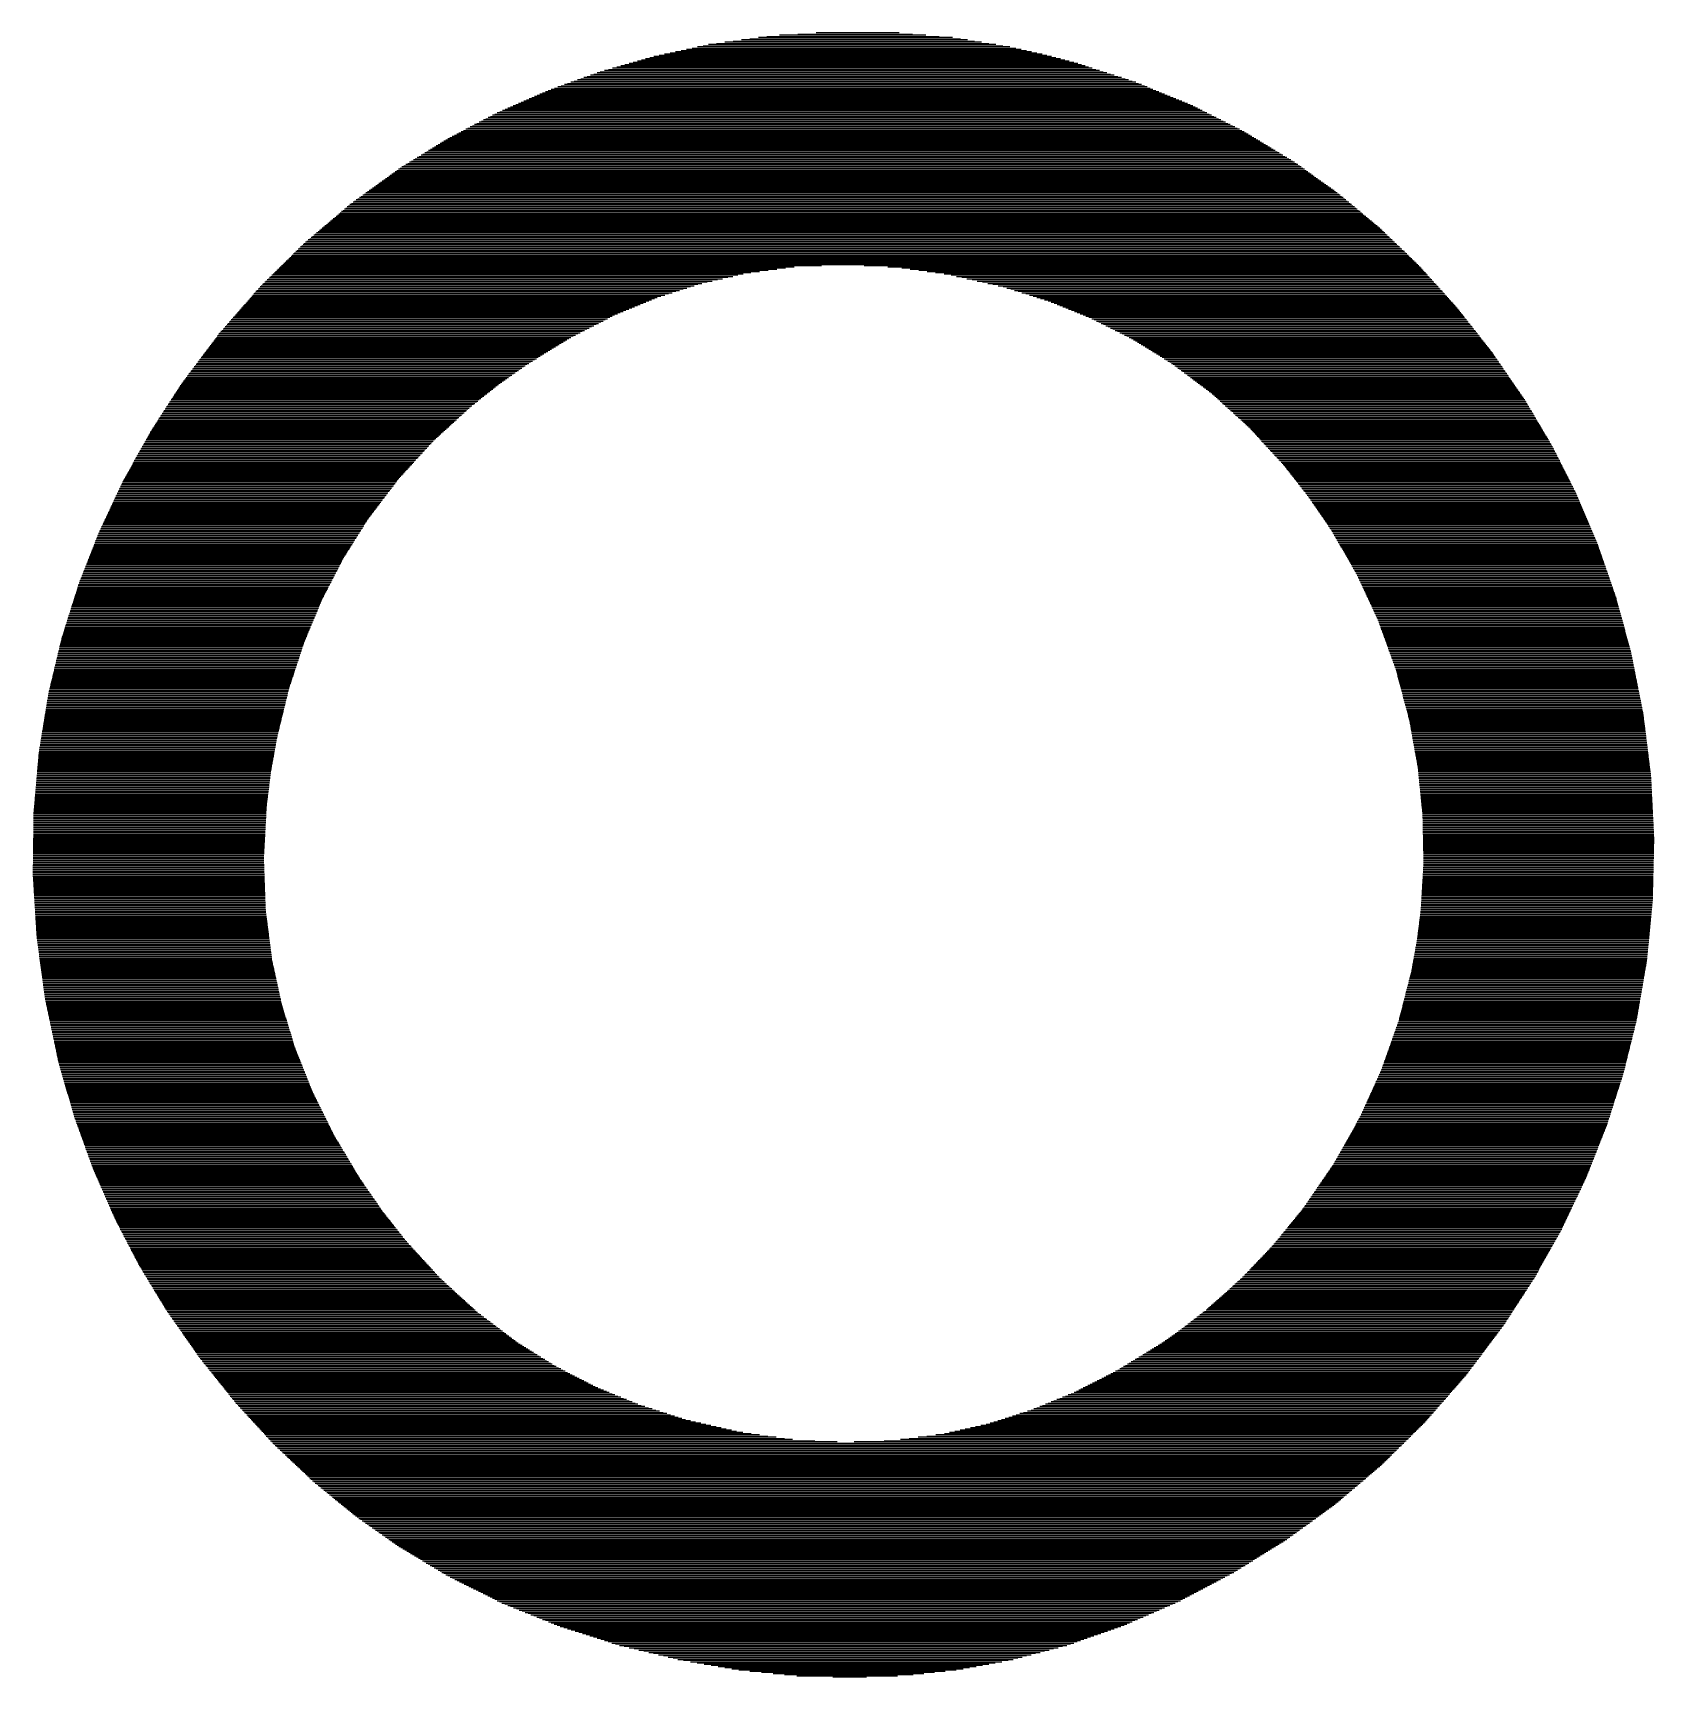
# Model space of a CAD drawing. Header units: metres. Extents: x -6.9 to 6.9, y -7 to 7.
import ezdxf

# ---------------------------------------------------------------- set-up
doc = ezdxf.new("R2010")
doc.units = ezdxf.units.M

msp = doc.modelspace()

# ---------------------------------------------------------------- linework, layer by layer
for p, q in [((-1.287483, 6.857827, -0.597374), (-1.131586, 6.857827, -0.572848)), ((-1.133109, 6.867827, -0.573464), (-1.240635, 6.867827, -0.590381)), ((-1.193788, 6.877827, -0.583388), (-1.134632, 6.877827, -0.574081)), ((-1.136154, 6.887827, -0.574697), (-1.14694, 6.887827, -0.576394)), ((-1.135648, 6.887827, -0.574615), (-1.136154, 6.887827, -0.574697)), ((-0.603827, 6.887827, -0.489972), (-1.135648, 6.887827, -0.574615)), ((-1.134632, 6.877827, -0.574081), (-1.131855, 6.877827, -0.573631)), ((-1.128062, 6.867827, -0.572647), (-1.133109, 6.867827, -0.573464)), ((-1.131855, 6.877827, -0.573631), (-0.602848, 6.877827, -0.489435)), ((-1.131586, 6.857827, -0.572848), (-1.124268, 6.857827, -0.571662)), ((-0.601869, 6.867827, -0.488899), (-1.128062, 6.867827, -0.572647)), ((-1.124268, 6.857827, -0.571662), (-0.60089, 6.857827, -0.488362)), ((-1.080973, 6.897827, -0.566294), (-0.604805, 6.897827, -0.490508)), ((-0.605784, 6.907827, -0.491045), (-1.009519, 6.907827, -0.555302)), ((-0.938065, 6.917827, -0.54431), (-0.606763, 6.917827, -0.491581)), ((-0.607742, 6.927827, -0.492117), (-0.866611, 6.927827, -0.533319)), ((-0.795157, 6.937827, -0.522327), (-0.608721, 6.937827, -0.492654)), ((-0.6097, 6.947827, -0.49319), (-0.723703, 6.947827, -0.511335)), ((-0.652249, 6.957827, -0.500343), (-0.610679, 6.957827, -0.493727)), ((-0.610679, 6.957827, -0.493727), (-0.092157, 6.957827, -0.410162)), ((-0.093824, 6.947827, -0.410052), (-0.6097, 6.947827, -0.49319)), ((-0.608721, 6.937827, -0.492654), (-0.095491, 6.937827, -0.409942)), ((-0.097158, 6.927827, -0.409832), (-0.607742, 6.927827, -0.492117)), ((-0.606763, 6.917827, -0.491581), (-0.098825, 6.917827, -0.409722)), ((-0.100492, 6.907827, -0.409612), (-0.605784, 6.907827, -0.491045)), ((-0.604805, 6.897827, -0.490508), (-0.102159, 6.897827, -0.409502)), ((-0.103826, 6.887827, -0.409392), (-0.603827, 6.887827, -0.489972)), ((-0.602848, 6.877827, -0.489435), (-0.105493, 6.877827, -0.409281)), ((-0.107161, 6.867827, -0.409171), (-0.601869, 6.867827, -0.488899)), ((-0.60089, 6.857827, -0.488362), (-0.108828, 6.857827, -0.409061)), ((-0.09049, 6.967827, -0.410272), (-0.544598, 6.967827, -0.483456)), ((-0.388191, 6.977827, -0.458628), (-0.088823, 6.977827, -0.410382)), ((-0.087156, 6.987827, -0.410492), (-0.231785, 6.987827, -0.4338)), ((-0.108828, 6.857827, -0.409061), (-0.078866, 6.857827, -0.404144)), ((-0.079349, 6.867827, -0.404607), (-0.107161, 6.867827, -0.409171)), ((-0.105493, 6.877827, -0.409281), (-0.079832, 6.877827, -0.40507)), ((-0.080315, 6.887827, -0.405533), (-0.103826, 6.887827, -0.409392)), ((-0.102159, 6.897827, -0.409502), (-0.080798, 6.897827, -0.405996)), ((-0.081282, 6.907827, -0.406459), (-0.100492, 6.907827, -0.409612)), ((-0.098825, 6.917827, -0.409722), (-0.081765, 6.917827, -0.406922)), ((-0.082248, 6.927827, -0.407385), (-0.097158, 6.927827, -0.409832)), ((-0.095491, 6.937827, -0.409942), (-0.082731, 6.937827, -0.407848)), ((-0.083214, 6.947827, -0.408311), (-0.093824, 6.947827, -0.410052)), ((-0.092157, 6.957827, -0.410162), (-0.083697, 6.957827, -0.408774)), ((-0.08418, 6.967827, -0.409236), (-0.09049, 6.967827, -0.410272)), ((-0.088823, 6.977827, -0.410382), (-0.084663, 6.977827, -0.409699)), ((-0.085146, 6.987827, -0.410162), (-0.087156, 6.987827, -0.410492)), ((0.434891, 6.987827, -0.325195), (-0.085146, 6.987827, -0.410162)), ((-0.084663, 6.977827, -0.409699), (0.432737, 6.977827, -0.325163)), ((0.430582, 6.967827, -0.325131), (-0.08418, 6.967827, -0.409236)), ((-0.083697, 6.957827, -0.408774), (0.428428, 6.957827, -0.325099)), ((0.426274, 6.947827, -0.325067), (-0.083214, 6.947827, -0.408311)), ((-0.082731, 6.937827, -0.407848), (0.424119, 6.937827, -0.325035)), ((0.421965, 6.927827, -0.325003), (-0.082248, 6.927827, -0.407385)), ((-0.081765, 6.917827, -0.406922), (0.419811, 6.917827, -0.324971)), ((0.417657, 6.907827, -0.324939), (-0.081282, 6.907827, -0.406459)), ((-0.080798, 6.897827, -0.405996), (0.415502, 6.897827, -0.324907)), ((0.413348, 6.887827, -0.324875), (-0.080315, 6.887827, -0.405533)), ((-0.079832, 6.877827, -0.40507), (0.411194, 6.877827, -0.324843)), ((0.40904, 6.867827, -0.324811), (-0.079349, 6.867827, -0.404607)), ((-0.078866, 6.857827, -0.404144), (0.406885, 6.857827, -0.324779)), ((0.406885, 6.857827, -0.324779), (0.436485, 6.857827, -0.319861)), ((0.436417, 6.867827, -0.320262), (0.40904, 6.867827, -0.324811)), ((0.411194, 6.877827, -0.324843), (0.436349, 6.877827, -0.320663)), ((0.436282, 6.887827, -0.321064), (0.413348, 6.887827, -0.324875)), ((0.415502, 6.897827, -0.324907), (0.436214, 6.897827, -0.321466)), ((0.436146, 6.907827, -0.321867), (0.417657, 6.907827, -0.324939)), ((0.419811, 6.917827, -0.324971), (0.436078, 6.917827, -0.322268)), ((0.43601, 6.927827, -0.322669), (0.421965, 6.927827, -0.325003)), ((0.424119, 6.937827, -0.325035), (0.435942, 6.937827, -0.32307)), ((0.435874, 6.947827, -0.323472), (0.426274, 6.947827, -0.325067)), ((0.428428, 6.957827, -0.325099), (0.435807, 6.957827, -0.323873)), ((0.435739, 6.967827, -0.324274), (0.430582, 6.967827, -0.325131)), ((0.432737, 6.977827, -0.325163), (0.435671, 6.977827, -0.324675)), ((0.435603, 6.987827, -0.325076), (0.434891, 6.987827, -0.325195)), ((0.472029, 6.987827, -0.31904), (0.435603, 6.987827, -0.325076)), ((0.435671, 6.977827, -0.324675), (0.585754, 6.977827, -0.299804)), ((0.699479, 6.967827, -0.280567), (0.435739, 6.967827, -0.324274)), ((0.435807, 6.957827, -0.323873), (0.813204, 6.957827, -0.261331)), ((0.926928, 6.947827, -0.242095), (0.435874, 6.947827, -0.323472)), ((0.435942, 6.937827, -0.32307), (0.939575, 6.937827, -0.239609)), ((0.937051, 6.927827, -0.239638), (0.43601, 6.927827, -0.322669)), ((0.436078, 6.917827, -0.322268), (0.934528, 6.917827, -0.239666)), ((0.932004, 6.907827, -0.239694), (0.436146, 6.907827, -0.321867)), ((0.436214, 6.897827, -0.321466), (0.929481, 6.897827, -0.239722)), ((0.926958, 6.887827, -0.239751), (0.436282, 6.887827, -0.321064)), ((0.436349, 6.877827, -0.320663), (0.924434, 6.877827, -0.239779)), ((0.921911, 6.867827, -0.239807), (0.436417, 6.867827, -0.320262)), ((0.436485, 6.857827, -0.319861), (0.919387, 6.857827, -0.239835)), ((0.919387, 6.857827, -0.239835), (0.93994, 6.857827, -0.236379)), ((0.940146, 6.867827, -0.23674), (0.921911, 6.867827, -0.239807)), ((0.924434, 6.877827, -0.239779), (0.940352, 6.877827, -0.237102)), ((0.940559, 6.887827, -0.237463), (0.926958, 6.887827, -0.239751)), ((0.929481, 6.897827, -0.239722), (0.940765, 6.897827, -0.237825)), ((0.940971, 6.907827, -0.238186), (0.932004, 6.907827, -0.239694)), ((0.934528, 6.917827, -0.239666), (0.941177, 6.917827, -0.238548)), ((0.941383, 6.927827, -0.238909), (0.937051, 6.927827, -0.239638)), ((0.939575, 6.937827, -0.239609), (0.941589, 6.937827, -0.239271)), ((0.93994, 6.857827, -0.236379), (1.439593, 6.857827, -0.152338)), ((1.415466, 6.867827, -0.156792), (0.940146, 6.867827, -0.23674)), ((0.940352, 6.877827, -0.237102), (1.355272, 6.877827, -0.167313)), ((1.295078, 6.887827, -0.177834), (0.940559, 6.887827, -0.237463)), ((0.940765, 6.897827, -0.237825), (1.234884, 6.897827, -0.188354)), ((1.17469, 6.907827, -0.198875), (0.940971, 6.907827, -0.238186)), ((0.941177, 6.917827, -0.238548), (1.114496, 6.917827, -0.209396)), ((1.054302, 6.927827, -0.219916), (0.941383, 6.927827, -0.238909)), ((0.941589, 6.937827, -0.239271), (0.994108, 6.937827, -0.230437)), ((1.439593, 6.857827, -0.152338), (1.440961, 6.857827, -0.152105)), ((1.440961, 6.857827, -0.152105), (1.46663, 6.857827, -0.147737)), ((-1.858163, 6.717827, -0.681482), (-1.590113, 6.717827, -0.639751)), ((-1.592138, 6.727827, -0.64044), (-1.823102, 6.727827, -0.676398)), ((-1.78804, 6.737827, -0.671314), (-1.594163, 6.737827, -0.64113)), ((-1.596187, 6.747827, -0.64182), (-1.752979, 6.747827, -0.66623)), ((-1.717917, 6.757827, -0.661145), (-1.598212, 6.757827, -0.642509)), ((-1.600237, 6.767827, -0.643199), (-1.682855, 6.767827, -0.656061)), ((-1.647794, 6.777827, -0.650977), (-1.602262, 6.777827, -0.643889)), ((-1.604287, 6.787827, -0.644578), (-1.612732, 6.787827, -0.645893)), ((-1.603806, 6.787827, -0.644501), (-1.604287, 6.787827, -0.644578)), ((-1.120928, 6.787827, -0.568532), (-1.603806, 6.787827, -0.644501)), ((-1.602262, 6.777827, -0.643889), (-1.599668, 6.777827, -0.643473)), ((-1.595531, 6.767827, -0.642446), (-1.600237, 6.767827, -0.643199)), ((-1.599668, 6.777827, -0.643473), (-1.119405, 6.777827, -0.567915)), ((-1.598212, 6.757827, -0.642509), (-1.591394, 6.757827, -0.641418)), ((-1.587257, 6.747827, -0.64039), (-1.596187, 6.747827, -0.64182)), ((-1.117883, 6.767827, -0.567299), (-1.595531, 6.767827, -0.642446)), ((-1.594163, 6.737827, -0.64113), (-1.58312, 6.737827, -0.639362)), ((-1.578983, 6.727827, -0.638334), (-1.592138, 6.727827, -0.64044)), ((-1.591394, 6.757827, -0.641418), (-1.11636, 6.757827, -0.566682)), ((-1.590113, 6.717827, -0.639751), (-1.574846, 6.717827, -0.637306)), ((-1.114838, 6.747827, -0.566066), (-1.587257, 6.747827, -0.64039)), ((-1.58312, 6.737827, -0.639362), (-1.113315, 6.737827, -0.565449)), ((-1.111792, 6.727827, -0.564833), (-1.578983, 6.727827, -0.638334)), ((-1.574846, 6.717827, -0.637306), (-1.11027, 6.717827, -0.564216)), ((-1.568568, 6.797827, -0.639335), (-1.122451, 6.797827, -0.569149)), ((-1.123973, 6.807827, -0.569765), (-1.521721, 6.807827, -0.632341)), ((-1.474873, 6.817827, -0.625348), (-1.125496, 6.817827, -0.570382)), ((-1.127018, 6.827827, -0.570998), (-1.428026, 6.827827, -0.618354)), ((-1.381178, 6.837827, -0.611361), (-1.128541, 6.837827, -0.571615)), ((-1.130064, 6.847827, -0.572231), (-1.334331, 6.847827, -0.604368)), ((-1.120475, 6.847827, -0.570678), (-1.130064, 6.847827, -0.572231)), ((-1.128541, 6.837827, -0.571615), (-1.116682, 6.837827, -0.569693)), ((-1.112889, 6.827827, -0.568709), (-1.127018, 6.827827, -0.570998)), ((-1.125496, 6.817827, -0.570382), (-1.109096, 6.817827, -0.567725)), ((-1.105303, 6.807827, -0.56674), (-1.123973, 6.807827, -0.569765)), ((-1.122451, 6.797827, -0.569149), (-1.10151, 6.797827, -0.565756)), ((-1.097716, 6.787827, -0.564772), (-1.120928, 6.787827, -0.568532)), ((-0.599911, 6.847827, -0.487826), (-1.120475, 6.847827, -0.570678)), ((-1.119405, 6.777827, -0.567915), (-1.093923, 6.777827, -0.563787)), ((-1.09013, 6.767827, -0.562803), (-1.117883, 6.767827, -0.567299)), ((-1.116682, 6.837827, -0.569693), (-0.598932, 6.837827, -0.487289)), ((-1.11636, 6.757827, -0.566682), (-1.086337, 6.757827, -0.561818)), ((-1.082544, 6.747827, -0.560834), (-1.114838, 6.747827, -0.566066)), ((-1.113315, 6.737827, -0.565449), (-1.078751, 6.737827, -0.55985)), ((-0.597953, 6.827827, -0.486753), (-1.112889, 6.827827, -0.568709)), ((-1.074958, 6.727827, -0.558865), (-1.111792, 6.727827, -0.564833)), ((-1.11027, 6.717827, -0.564216), (-1.071164, 6.717827, -0.557881)), ((-1.109096, 6.817827, -0.567725), (-0.596975, 6.817827, -0.486216)), ((-0.595996, 6.807827, -0.48568), (-1.105303, 6.807827, -0.56674)), ((-1.10151, 6.797827, -0.565756), (-0.595017, 6.797827, -0.485143)), ((-0.594038, 6.787827, -0.484607), (-1.097716, 6.787827, -0.564772)), ((-1.093923, 6.777827, -0.563787), (-0.593059, 6.777827, -0.484071)), ((-0.59208, 6.767827, -0.483534), (-1.09013, 6.767827, -0.562803)), ((-1.086337, 6.757827, -0.561818), (-0.591101, 6.757827, -0.482998)), ((-0.590123, 6.747827, -0.482461), (-1.082544, 6.747827, -0.560834)), ((-1.078751, 6.737827, -0.55985), (-0.589144, 6.737827, -0.481925)), ((-0.588165, 6.727827, -0.481388), (-1.074958, 6.727827, -0.558865)), ((-1.071164, 6.717827, -0.557881), (-0.587186, 6.717827, -0.480852)), ((-0.110495, 6.847827, -0.408951), (-0.599911, 6.847827, -0.487826)), ((-0.598932, 6.837827, -0.487289), (-0.112162, 6.837827, -0.408841)), ((-0.113829, 6.827827, -0.408731), (-0.597953, 6.827827, -0.486753)), ((-0.596975, 6.817827, -0.486216), (-0.115496, 6.817827, -0.408621)), ((-0.117163, 6.807827, -0.408511), (-0.595996, 6.807827, -0.48568)), ((-0.595017, 6.797827, -0.485143), (-0.11883, 6.797827, -0.408401)), ((-0.120497, 6.787827, -0.408291), (-0.594038, 6.787827, -0.484607)), ((-0.593059, 6.777827, -0.484071), (-0.122164, 6.777827, -0.408181)), ((-0.123831, 6.767827, -0.408071), (-0.59208, 6.767827, -0.483534)), ((-0.591101, 6.757827, -0.482998), (-0.125498, 6.757827, -0.407961)), ((-0.127165, 6.747827, -0.407851), (-0.590123, 6.747827, -0.482461)), ((-0.589144, 6.737827, -0.481925), (-0.128832, 6.737827, -0.407741)), ((-0.130499, 6.727827, -0.407631), (-0.588165, 6.727827, -0.481388)), ((-0.587186, 6.717827, -0.480852), (-0.132166, 6.717827, -0.407521)), ((-0.132166, 6.717827, -0.407521), (-0.072102, 6.717827, -0.397664)), ((-0.072586, 6.727827, -0.398126), (-0.130499, 6.727827, -0.407631)), ((-0.128832, 6.737827, -0.407741), (-0.073069, 6.737827, -0.398589)), ((-0.073552, 6.747827, -0.399052), (-0.127165, 6.747827, -0.407851)), ((-0.125498, 6.757827, -0.407961), (-0.074035, 6.757827, -0.399515)), ((-0.074518, 6.767827, -0.399978), (-0.123831, 6.767827, -0.408071)), ((-0.122164, 6.777827, -0.408181), (-0.075001, 6.777827, -0.400441)), ((-0.075484, 6.787827, -0.400904), (-0.120497, 6.787827, -0.408291)), ((-0.11883, 6.797827, -0.408401), (-0.075967, 6.797827, -0.401367)), ((-0.07645, 6.807827, -0.40183), (-0.117163, 6.807827, -0.408511)), ((-0.115496, 6.817827, -0.408621), (-0.076934, 6.817827, -0.402293)), ((-0.077417, 6.827827, -0.402756), (-0.113829, 6.827827, -0.408731)), ((-0.112162, 6.837827, -0.408841), (-0.0779, 6.837827, -0.403219)), ((-0.078383, 6.847827, -0.403681), (-0.110495, 6.847827, -0.408951)), ((0.404731, 6.847827, -0.324747), (-0.078383, 6.847827, -0.403681)), ((-0.0779, 6.837827, -0.403219), (0.402577, 6.837827, -0.324715)), ((0.400422, 6.827827, -0.324683), (-0.077417, 6.827827, -0.402756)), ((-0.076934, 6.817827, -0.402293), (0.398268, 6.817827, -0.324651)), ((0.396114, 6.807827, -0.324619), (-0.07645, 6.807827, -0.40183)), ((-0.075967, 6.797827, -0.401367), (0.39396, 6.797827, -0.324587)), ((0.391805, 6.787827, -0.324555), (-0.075484, 6.787827, -0.400904)), ((-0.075001, 6.777827, -0.400441), (0.389651, 6.777827, -0.324523)), ((0.387497, 6.767827, -0.324491), (-0.074518, 6.767827, -0.399978)), ((-0.074035, 6.757827, -0.399515), (0.385343, 6.757827, -0.324459)), ((0.383188, 6.747827, -0.324427), (-0.073552, 6.747827, -0.399052)), ((-0.073069, 6.737827, -0.398589), (0.381034, 6.737827, -0.324395)), ((0.37888, 6.727827, -0.324363), (-0.072586, 6.727827, -0.398126)), ((-0.072102, 6.717827, -0.397664), (0.376725, 6.717827, -0.324331)), ((0.376725, 6.717827, -0.324331), (0.437435, 6.717827, -0.314244)), ((0.437367, 6.727827, -0.314645), (0.37888, 6.727827, -0.324363)), ((0.381034, 6.737827, -0.324395), (0.437299, 6.737827, -0.315047)), ((0.437232, 6.747827, -0.315448), (0.383188, 6.747827, -0.324427)), ((0.385343, 6.757827, -0.324459), (0.437164, 6.757827, -0.315849)), ((0.437096, 6.767827, -0.31625), (0.387497, 6.767827, -0.324491)), ((0.389651, 6.777827, -0.324523), (0.437028, 6.777827, -0.316651)), ((0.43696, 6.787827, -0.317052), (0.391805, 6.787827, -0.324555)), ((0.39396, 6.797827, -0.324587), (0.436892, 6.797827, -0.317454)), ((0.436824, 6.807827, -0.317855), (0.396114, 6.807827, -0.324619)), ((0.398268, 6.817827, -0.324651), (0.436757, 6.817827, -0.318256)), ((0.436689, 6.827827, -0.318657), (0.400422, 6.827827, -0.324683)), ((0.402577, 6.837827, -0.324715), (0.436621, 6.837827, -0.319058)), ((0.436553, 6.847827, -0.31946), (0.404731, 6.847827, -0.324747)), ((0.916864, 6.847827, -0.239863), (0.436553, 6.847827, -0.31946)), ((0.436621, 6.837827, -0.319058), (0.914341, 6.837827, -0.239892)), ((0.911817, 6.827827, -0.23992), (0.436689, 6.827827, -0.318657)), ((0.436757, 6.817827, -0.318256), (0.909294, 6.817827, -0.239948)), ((0.90677, 6.807827, -0.239976), (0.436824, 6.807827, -0.317855)), ((0.436892, 6.797827, -0.317454), (0.904247, 6.797827, -0.240005)), ((0.901724, 6.787827, -0.240033), (0.43696, 6.787827, -0.317052)), ((0.437028, 6.777827, -0.316651), (0.8992, 6.777827, -0.240061)), ((0.896677, 6.767827, -0.240089), (0.437096, 6.767827, -0.31625)), ((0.437164, 6.757827, -0.315849), (0.894154, 6.757827, -0.240118)), ((0.89163, 6.747827, -0.240146), (0.437232, 6.747827, -0.315448)), ((0.437299, 6.737827, -0.315047), (0.889107, 6.737827, -0.240174)), ((0.886583, 6.727827, -0.240202), (0.437367, 6.727827, -0.314645)), ((0.437435, 6.717827, -0.314244), (0.88406, 6.717827, -0.24023)), ((0.88406, 6.717827, -0.24023), (0.937054, 6.717827, -0.231318)), ((0.93726, 6.727827, -0.231679), (0.886583, 6.727827, -0.240202)), ((0.889107, 6.737827, -0.240174), (0.937466, 6.737827, -0.232041)), ((0.937672, 6.747827, -0.232402), (0.89163, 6.747827, -0.240146)), ((0.894154, 6.757827, -0.240118), (0.937878, 6.757827, -0.232764)), ((0.938084, 6.767827, -0.233125), (0.896677, 6.767827, -0.240089)), ((0.8992, 6.777827, -0.240061), (0.938291, 6.777827, -0.233487)), ((0.938497, 6.787827, -0.233848), (0.901724, 6.787827, -0.240033)), ((0.904247, 6.797827, -0.240005), (0.938703, 6.797827, -0.23421)), ((0.938909, 6.807827, -0.234571), (0.90677, 6.807827, -0.239976)), ((0.909294, 6.817827, -0.239948), (0.939115, 6.817827, -0.234933)), ((0.939322, 6.827827, -0.235294), (0.911817, 6.827827, -0.23992)), ((0.914341, 6.837827, -0.239892), (0.939528, 6.837827, -0.235656)), ((0.939734, 6.847827, -0.236017), (0.916864, 6.847827, -0.239863)), ((0.937054, 6.717827, -0.231318), (1.400392, 6.717827, -0.153385)), ((1.403192, 6.727827, -0.15331), (0.93726, 6.727827, -0.231679)), ((0.937466, 6.737827, -0.232041), (1.405992, 6.737827, -0.153235)), ((1.408792, 6.747827, -0.153161), (0.937672, 6.747827, -0.232402)), ((0.937878, 6.757827, -0.232764), (1.411592, 6.757827, -0.153086)), ((1.414393, 6.767827, -0.153011), (0.938084, 6.767827, -0.233125)), ((0.938291, 6.777827, -0.233487), (1.417193, 6.777827, -0.152936)), ((1.419993, 6.787827, -0.152861), (0.938497, 6.787827, -0.233848)), ((0.938703, 6.797827, -0.23421), (1.422793, 6.797827, -0.152787)), ((1.425593, 6.807827, -0.152712), (0.938909, 6.807827, -0.234571)), ((0.939115, 6.817827, -0.234933), (1.428393, 6.817827, -0.152637)), ((1.431193, 6.827827, -0.152562), (0.939322, 6.827827, -0.235294)), ((0.939528, 6.837827, -0.235656), (1.433993, 6.837827, -0.152488)), ((1.436793, 6.847827, -0.152413), (0.939734, 6.847827, -0.236017)), ((1.400392, 6.717827, -0.153385), (1.435206, 6.717827, -0.147456)), ((1.435617, 6.727827, -0.147788), (1.403192, 6.727827, -0.15331)), ((1.405992, 6.737827, -0.153235), (1.436028, 6.737827, -0.14812)), ((1.436439, 6.747827, -0.148452), (1.408792, 6.747827, -0.153161)), ((1.411592, 6.757827, -0.153086), (1.43685, 6.757827, -0.148784)), ((1.437261, 6.767827, -0.149117), (1.414393, 6.767827, -0.153011)), ((1.417193, 6.777827, -0.152936), (1.437672, 6.777827, -0.149449)), ((1.438083, 6.787827, -0.149781), (1.419993, 6.787827, -0.152861)), ((1.422793, 6.797827, -0.152787), (1.438494, 6.797827, -0.150113)), ((1.438906, 6.807827, -0.150445), (1.425593, 6.807827, -0.152712)), ((1.428393, 6.817827, -0.152637), (1.439317, 6.817827, -0.150777)), ((1.439728, 6.827827, -0.151109), (1.431193, 6.827827, -0.152562)), ((1.433993, 6.837827, -0.152488), (1.440139, 6.837827, -0.151441)), ((1.435206, 6.717827, -0.147456), (1.69579, 6.717827, -0.103117)), ((1.69758, 6.727827, -0.103214), (1.435617, 6.727827, -0.147788)), ((1.436028, 6.737827, -0.14812), (1.69937, 6.737827, -0.103312)), ((1.70116, 6.747827, -0.103409), (1.436439, 6.747827, -0.148452)), ((1.44055, 6.847827, -0.151773), (1.436793, 6.847827, -0.152413)), ((1.43685, 6.757827, -0.148784), (1.70295, 6.757827, -0.103506)), ((1.70474, 6.767827, -0.103604), (1.437261, 6.767827, -0.149117)), ((1.437672, 6.777827, -0.149449), (1.70653, 6.777827, -0.103701)), ((1.70832, 6.787827, -0.103799), (1.438083, 6.787827, -0.149781)), ((1.438494, 6.797827, -0.150113), (1.71011, 6.797827, -0.103896)), ((1.688737, 6.807827, -0.107935), (1.438906, 6.807827, -0.150445)), ((1.439317, 6.817827, -0.150777), (1.644316, 6.817827, -0.115895)), ((1.599894, 6.827827, -0.123856), (1.439728, 6.827827, -0.151109)), ((1.440139, 6.837827, -0.151441), (1.555473, 6.837827, -0.131816)), ((1.511051, 6.847827, -0.139777), (1.44055, 6.847827, -0.151773)), ((1.69579, 6.717827, -0.103117), (1.969868, 6.717827, -0.056129)), ((1.973108, 6.727827, -0.055978), (1.69758, 6.727827, -0.103214)), ((1.69937, 6.737827, -0.103312), (1.957769, 6.737827, -0.059012)), ((1.919798, 6.747827, -0.065926), (1.70116, 6.747827, -0.103409)), ((1.70295, 6.757827, -0.103506), (1.881827, 6.757827, -0.07284)), ((1.843855, 6.767827, -0.079754), (1.70474, 6.767827, -0.103604)), ((1.70653, 6.777827, -0.103701), (1.805884, 6.777827, -0.086668)), ((1.767913, 6.787827, -0.093582), (1.70832, 6.787827, -0.103799)), ((1.71011, 6.797827, -0.103896), (1.729942, 6.797827, -0.100496)), ((1.969868, 6.717827, -0.056129), (1.973166, 6.717827, -0.055561)), ((1.974277, 6.727827, -0.055776), (1.973108, 6.727827, -0.055978)), ((1.973166, 6.717827, -0.055561), (2.022781, 6.717827, -0.04696)), ((1.991866, 6.727827, -0.052728), (1.974277, 6.727827, -0.055776)), ((-2.289982, 6.577827, -0.743123), (-2.044663, 6.577827, -0.705324)), ((-2.047175, 6.587827, -0.706083), (-2.262209, 6.587827, -0.739216)), ((-2.234436, 6.597827, -0.735309), (-2.049686, 6.597827, -0.706843)), ((-2.052197, 6.607827, -0.707602), (-2.206664, 6.607827, -0.731403)), ((-2.178891, 6.617827, -0.727496), (-2.054708, 6.617827, -0.708361)), ((-2.05722, 6.627827, -0.709121), (-2.151118, 6.627827, -0.723589)), ((-2.123345, 6.637827, -0.719682), (-2.059731, 6.637827, -0.70988)), ((-2.062242, 6.647827, -0.71064), (-2.095573, 6.647827, -0.715775)), ((-2.0678, 6.657827, -0.711868), (-2.064754, 6.657827, -0.711399)), ((-2.064754, 6.657827, -0.711399), (-2.064531, 6.657827, -0.711364)), ((-2.064531, 6.657827, -0.711364), (-1.577964, 6.657827, -0.635613)), ((-2.059806, 6.647827, -0.710254), (-2.062242, 6.647827, -0.71064)), ((-1.575939, 6.647827, -0.634923), (-2.059806, 6.647827, -0.710254)), ((-2.059731, 6.637827, -0.70988), (-2.055081, 6.637827, -0.709144)), ((-2.050356, 6.627827, -0.708034), (-2.05722, 6.627827, -0.709121)), ((-2.055081, 6.637827, -0.709144), (-1.573914, 6.637827, -0.634234)), ((-2.054708, 6.617827, -0.708361), (-2.045631, 6.617827, -0.706924)), ((-2.040907, 6.607827, -0.705814), (-2.052197, 6.607827, -0.707602)), ((-1.571889, 6.627827, -0.633544), (-2.050356, 6.627827, -0.708034)), ((-2.049686, 6.597827, -0.706843), (-2.036182, 6.597827, -0.704704)), ((-2.031457, 6.587827, -0.703594), (-2.047175, 6.587827, -0.706083)), ((-2.045631, 6.617827, -0.706924), (-1.569865, 6.617827, -0.632854)), ((-2.044663, 6.577827, -0.705324), (-2.026732, 6.577827, -0.702484)), ((-1.56784, 6.607827, -0.632165), (-2.040907, 6.607827, -0.705814)), ((-2.036182, 6.597827, -0.704704), (-1.565815, 6.597827, -0.631475)), ((-1.579989, 6.667827, -0.636303), (-2.033471, 6.667827, -0.706903)), ((-1.56379, 6.587827, -0.630785), (-2.031457, 6.587827, -0.703594)), ((-2.026732, 6.577827, -0.702484), (-1.561765, 6.577827, -0.630096)), ((-1.99841, 6.677827, -0.701819), (-1.582014, 6.677827, -0.636992)), ((-1.584038, 6.687827, -0.637682), (-1.963348, 6.687827, -0.696734)), ((-1.928287, 6.697827, -0.69165), (-1.586063, 6.697827, -0.638372)), ((-1.588088, 6.707827, -0.639061), (-1.893225, 6.707827, -0.686566)), ((-1.570708, 6.707827, -0.636278), (-1.588088, 6.707827, -0.639061)), ((-1.586063, 6.697827, -0.638372), (-1.566571, 6.697827, -0.63525)), ((-1.562434, 6.687827, -0.634223), (-1.584038, 6.687827, -0.637682)), ((-1.582014, 6.677827, -0.636992), (-1.558297, 6.677827, -0.633195)), ((-1.55416, 6.667827, -0.632167), (-1.579989, 6.667827, -0.636303)), ((-1.577964, 6.657827, -0.635613), (-1.550023, 6.657827, -0.631139)), ((-1.545885, 6.647827, -0.630111), (-1.575939, 6.647827, -0.634923)), ((-1.573914, 6.637827, -0.634234), (-1.541748, 6.637827, -0.629083)), ((-1.537611, 6.627827, -0.628055), (-1.571889, 6.627827, -0.633544)), ((-1.108747, 6.707827, -0.5636), (-1.570708, 6.707827, -0.636278)), ((-1.569865, 6.617827, -0.632854), (-1.533474, 6.617827, -0.627027)), ((-1.529337, 6.607827, -0.626), (-1.56784, 6.607827, -0.632165)), ((-1.566571, 6.697827, -0.63525), (-1.107224, 6.697827, -0.562983)), ((-1.565815, 6.597827, -0.631475), (-1.5252, 6.597827, -0.624972)), ((-1.521062, 6.587827, -0.623944), (-1.56379, 6.587827, -0.630785)), ((-1.105702, 6.687827, -0.562367), (-1.562434, 6.687827, -0.634223)), ((-1.561765, 6.577827, -0.630096), (-1.516925, 6.577827, -0.622916)), ((-1.558297, 6.677827, -0.633195), (-1.104179, 6.677827, -0.56175)), ((-1.102657, 6.667827, -0.561134), (-1.55416, 6.667827, -0.632167)), ((-1.550023, 6.657827, -0.631139), (-1.101134, 6.657827, -0.560517)), ((-1.099611, 6.647827, -0.559901), (-1.545885, 6.647827, -0.630111)), ((-1.541748, 6.637827, -0.629083), (-1.098089, 6.637827, -0.559284)), ((-1.096566, 6.627827, -0.558667), (-1.537611, 6.627827, -0.628055)), ((-1.533474, 6.617827, -0.627027), (-1.095044, 6.617827, -0.558051)), ((-1.093521, 6.607827, -0.557434), (-1.529337, 6.607827, -0.626)), ((-1.5252, 6.597827, -0.624972), (-1.091998, 6.597827, -0.556818)), ((-1.090476, 6.587827, -0.556201), (-1.521062, 6.587827, -0.623944)), ((-1.516925, 6.577827, -0.622916), (-1.088953, 6.577827, -0.555585)), ((-1.067371, 6.707827, -0.556896), (-1.108747, 6.707827, -0.5636)), ((-1.107224, 6.697827, -0.562983), (-1.063578, 6.697827, -0.555912)), ((-1.059785, 6.687827, -0.554928), (-1.105702, 6.687827, -0.562367)), ((-1.104179, 6.677827, -0.56175), (-1.055992, 6.677827, -0.553943)), ((-1.052199, 6.667827, -0.552959), (-1.102657, 6.667827, -0.561134)), ((-1.101134, 6.657827, -0.560517), (-1.048406, 6.657827, -0.551975)), ((-1.044613, 6.647827, -0.55099), (-1.099611, 6.647827, -0.559901)), ((-1.098089, 6.637827, -0.559284), (-1.040819, 6.637827, -0.550006)), ((-1.037026, 6.627827, -0.549021), (-1.096566, 6.627827, -0.558667)), ((-1.095044, 6.617827, -0.558051), (-1.033233, 6.617827, -0.548037)), ((-1.02944, 6.607827, -0.547053), (-1.093521, 6.607827, -0.557434)), ((-1.091998, 6.597827, -0.556818), (-1.025647, 6.597827, -0.546068)), ((-1.021854, 6.587827, -0.545084), (-1.090476, 6.587827, -0.556201)), ((-1.088953, 6.577827, -0.555585), (-1.018061, 6.577827, -0.5441)), ((-0.586207, 6.707827, -0.480315), (-1.067371, 6.707827, -0.556896)), ((-1.063578, 6.697827, -0.555912), (-0.585228, 6.697827, -0.479779)), ((-0.584249, 6.687827, -0.479242), (-1.059785, 6.687827, -0.554928)), ((-1.055992, 6.677827, -0.553943), (-0.583271, 6.677827, -0.478706)), ((-0.582292, 6.667827, -0.478169), (-1.052199, 6.667827, -0.552959)), ((-1.048406, 6.657827, -0.551975), (-0.581313, 6.657827, -0.477633)), ((-0.580334, 6.647827, -0.477096), (-1.044613, 6.647827, -0.55099)), ((-1.040819, 6.637827, -0.550006), (-0.579355, 6.637827, -0.47656)), ((-0.578376, 6.627827, -0.476024), (-1.037026, 6.627827, -0.549021)), ((-1.033233, 6.617827, -0.548037), (-0.577397, 6.617827, -0.475487)), ((-0.576419, 6.607827, -0.474951), (-1.02944, 6.607827, -0.547053)), ((-1.025647, 6.597827, -0.546068), (-0.57544, 6.597827, -0.474414)), ((-0.574461, 6.587827, -0.473878), (-1.021854, 6.587827, -0.545084)), ((-1.018061, 6.577827, -0.5441), (-0.573482, 6.577827, -0.473341)), ((-0.133833, 6.707827, -0.407411), (-0.586207, 6.707827, -0.480315)), ((-0.585228, 6.697827, -0.479779), (-0.1355, 6.697827, -0.407301)), ((-0.137167, 6.687827, -0.40719), (-0.584249, 6.687827, -0.479242)), ((-0.583271, 6.677827, -0.478706), (-0.138834, 6.677827, -0.40708)), ((-0.140501, 6.667827, -0.40697), (-0.582292, 6.667827, -0.478169)), ((-0.581313, 6.657827, -0.477633), (-0.142168, 6.657827, -0.40686)), ((-0.143835, 6.647827, -0.40675), (-0.580334, 6.647827, -0.477096)), ((-0.579355, 6.637827, -0.47656), (-0.145502, 6.637827, -0.40664)), ((-0.147169, 6.627827, -0.40653), (-0.578376, 6.627827, -0.476024)), ((-0.577397, 6.617827, -0.475487), (-0.148836, 6.617827, -0.40642)), ((-0.150503, 6.607827, -0.40631), (-0.576419, 6.607827, -0.474951)), ((-0.57544, 6.597827, -0.474414), (-0.15217, 6.597827, -0.4062)), ((-0.153838, 6.587827, -0.40609), (-0.574461, 6.587827, -0.473878)), ((-0.573482, 6.577827, -0.473341), (-0.155505, 6.577827, -0.40598)), ((-0.155505, 6.577827, -0.40598), (-0.065339, 6.577827, -0.391183)), ((-0.065822, 6.587827, -0.391646), (-0.153838, 6.587827, -0.40609)), ((-0.15217, 6.597827, -0.4062), (-0.066305, 6.597827, -0.392109)), ((-0.066788, 6.607827, -0.392571), (-0.150503, 6.607827, -0.40631)), ((-0.148836, 6.617827, -0.40642), (-0.067271, 6.617827, -0.393034)), ((-0.067755, 6.627827, -0.393497), (-0.147169, 6.627827, -0.40653)), ((-0.145502, 6.637827, -0.40664), (-0.068238, 6.637827, -0.39396)), ((-0.068721, 6.647827, -0.394423), (-0.143835, 6.647827, -0.40675)), ((-0.142168, 6.657827, -0.40686), (-0.069204, 6.657827, -0.394886)), ((-0.069687, 6.667827, -0.395349), (-0.140501, 6.667827, -0.40697)), ((-0.138834, 6.677827, -0.40708), (-0.07017, 6.677827, -0.395812)), ((-0.070653, 6.687827, -0.396275), (-0.137167, 6.687827, -0.40719)), ((-0.1355, 6.697827, -0.407301), (-0.071136, 6.697827, -0.396738)), ((-0.071619, 6.707827, -0.397201), (-0.133833, 6.707827, -0.407411)), ((0.374571, 6.707827, -0.324299), (-0.071619, 6.707827, -0.397201)), ((-0.071136, 6.697827, -0.396738), (0.372417, 6.697827, -0.324267)), ((0.370263, 6.687827, -0.324235), (-0.070653, 6.687827, -0.396275)), ((-0.07017, 6.677827, -0.395812), (0.368108, 6.677827, -0.324203)), ((0.365954, 6.667827, -0.324171), (-0.069687, 6.667827, -0.395349)), ((-0.069204, 6.657827, -0.394886), (0.3638, 6.657827, -0.324139)), ((0.361646, 6.647827, -0.324107), (-0.068721, 6.647827, -0.394423)), ((-0.068238, 6.637827, -0.39396), (0.359491, 6.637827, -0.324075)), ((0.357337, 6.627827, -0.324043), (-0.067755, 6.627827, -0.393497)), ((-0.067271, 6.617827, -0.393034), (0.355183, 6.617827, -0.324011)), ((0.353028, 6.607827, -0.323979), (-0.066788, 6.607827, -0.392571)), ((-0.066305, 6.597827, -0.392109), (0.350874, 6.597827, -0.323947)), ((0.34872, 6.587827, -0.323915), (-0.065822, 6.587827, -0.391646)), ((-0.065339, 6.577827, -0.391183), (0.346566, 6.577827, -0.323883)), ((0.346566, 6.577827, -0.323883), (0.438385, 6.577827, -0.308627)), ((0.438317, 6.587827, -0.309029), (0.34872, 6.587827, -0.323915)), ((0.350874, 6.597827, -0.323947), (0.438249, 6.597827, -0.30943)), ((0.438182, 6.607827, -0.309831), (0.353028, 6.607827, -0.323979)), ((0.355183, 6.617827, -0.324011), (0.438114, 6.617827, -0.310232)), ((0.438046, 6.627827, -0.310633), (0.357337, 6.627827, -0.324043)), ((0.359491, 6.637827, -0.324075), (0.437978, 6.637827, -0.311035)), ((0.43791, 6.647827, -0.311436), (0.361646, 6.647827, -0.324107)), ((0.3638, 6.657827, -0.324139), (0.437842, 6.657827, -0.311837)), ((0.437774, 6.667827, -0.312238), (0.365954, 6.667827, -0.324171)), ((0.368108, 6.677827, -0.324203), (0.437707, 6.677827, -0.312639)), ((0.437639, 6.687827, -0.313041), (0.370263, 6.687827, -0.324235)), ((0.372417, 6.697827, -0.324267), (0.437571, 6.697827, -0.313442)), ((0.437503, 6.707827, -0.313843), (0.374571, 6.707827, -0.324299)), ((0.881537, 6.707827, -0.240259), (0.437503, 6.707827, -0.313843)), ((0.437571, 6.697827, -0.313442), (0.879013, 6.697827, -0.240287)), ((0.87649, 6.687827, -0.240315), (0.437639, 6.687827, -0.313041)), ((0.437707, 6.677827, -0.312639), (0.873966, 6.677827, -0.240343)), ((0.871443, 6.667827, -0.240372), (0.437774, 6.667827, -0.312238)), ((0.437842, 6.657827, -0.311837), (0.86892, 6.657827, -0.2404)), ((0.866396, 6.647827, -0.240428), (0.43791, 6.647827, -0.311436)), ((0.437978, 6.637827, -0.311035), (0.863873, 6.637827, -0.240456)), ((0.861349, 6.627827, -0.240484), (0.438046, 6.627827, -0.310633)), ((0.438114, 6.617827, -0.310232), (0.858826, 6.617827, -0.240513)), ((0.856303, 6.607827, -0.240541), (0.438182, 6.607827, -0.309831)), ((0.438249, 6.597827, -0.30943), (0.853779, 6.597827, -0.240569)), ((0.851256, 6.587827, -0.240597), (0.438317, 6.587827, -0.309029)), ((0.438385, 6.577827, -0.308627), (0.848733, 6.577827, -0.240626)), ((0.848733, 6.577827, -0.240626), (0.934167, 6.577827, -0.226257)), ((0.934373, 6.587827, -0.226618), (0.851256, 6.587827, -0.240597)), ((0.853779, 6.597827, -0.240569), (0.93458, 6.597827, -0.22698)), ((0.934786, 6.607827, -0.227341), (0.856303, 6.607827, -0.240541)), ((0.858826, 6.617827, -0.240513), (0.934992, 6.617827, -0.227703)), ((0.935198, 6.627827, -0.228064), (0.861349, 6.627827, -0.240484)), ((0.863873, 6.637827, -0.240456), (0.935404, 6.637827, -0.228426)), ((0.93561, 6.647827, -0.228787), (0.866396, 6.647827, -0.240428)), ((0.86892, 6.657827, -0.2404), (0.935817, 6.657827, -0.229149)), ((0.936023, 6.667827, -0.22951), (0.871443, 6.667827, -0.240372)), ((0.873966, 6.677827, -0.240343), (0.936229, 6.677827, -0.229872)), ((0.936435, 6.687827, -0.230233), (0.87649, 6.687827, -0.240315)), ((0.879013, 6.697827, -0.240287), (0.936641, 6.697827, -0.230595)), ((0.936847, 6.707827, -0.230956), (0.881537, 6.707827, -0.240259)), ((0.934167, 6.577827, -0.226257), (1.361191, 6.577827, -0.154432)), ((1.363991, 6.587827, -0.154357), (0.934373, 6.587827, -0.226618)), ((0.93458, 6.597827, -0.22698), (1.366791, 6.597827, -0.154283)), ((1.369591, 6.607827, -0.154208), (0.934786, 6.607827, -0.227341)), ((0.934992, 6.617827, -0.227703), (1.372391, 6.617827, -0.154133)), ((1.375191, 6.627827, -0.154058), (0.935198, 6.627827, -0.228064)), ((0.935404, 6.637827, -0.228426), (1.377991, 6.637827, -0.153983)), ((1.380791, 6.647827, -0.153909), (0.93561, 6.647827, -0.228787)), ((0.935817, 6.657827, -0.229149), (1.383592, 6.657827, -0.153834)), ((1.386392, 6.667827, -0.153759), (0.936023, 6.667827, -0.22951)), ((0.936229, 6.677827, -0.229872), (1.389192, 6.677827, -0.153684)), ((1.391992, 6.687827, -0.153609), (0.936435, 6.687827, -0.230233)), ((0.936641, 6.697827, -0.230595), (1.394792, 6.697827, -0.153535)), ((1.397592, 6.707827, -0.15346), (0.936847, 6.707827, -0.230956)), ((1.361191, 6.577827, -0.154432), (1.42945, 6.577827, -0.142808)), ((1.429861, 6.587827, -0.14314), (1.363991, 6.587827, -0.154357)), ((1.366791, 6.597827, -0.154283), (1.430273, 6.597827, -0.143472)), ((1.430684, 6.607827, -0.143804), (1.369591, 6.607827, -0.154208)), ((1.372391, 6.617827, -0.154133), (1.431095, 6.617827, -0.144136)), ((1.431506, 6.627827, -0.144468), (1.375191, 6.627827, -0.154058)), ((1.377991, 6.637827, -0.153983), (1.431917, 6.637827, -0.1448)), ((1.432328, 6.647827, -0.145132), (1.380791, 6.647827, -0.153909)), ((1.383592, 6.657827, -0.153834), (1.432739, 6.657827, -0.145464)), ((1.43315, 6.667827, -0.145796), (1.386392, 6.667827, -0.153759)), ((1.389192, 6.677827, -0.153684), (1.433561, 6.677827, -0.146128)), ((1.433972, 6.687827, -0.14646), (1.391992, 6.687827, -0.153609)), ((1.394792, 6.697827, -0.153535), (1.434384, 6.697827, -0.146792)), ((1.434795, 6.707827, -0.147124), (1.397592, 6.707827, -0.15346)), ((1.42945, 6.577827, -0.142808), (1.67073, 6.577827, -0.101753)), ((1.67252, 6.587827, -0.10185), (1.429861, 6.587827, -0.14314)), ((1.430273, 6.597827, -0.143472), (1.67431, 6.597827, -0.101948)), ((1.6761, 6.607827, -0.102045), (1.430684, 6.607827, -0.143804)), ((1.431095, 6.617827, -0.144136), (1.67789, 6.617827, -0.102143)), ((1.67968, 6.627827, -0.10224), (1.431506, 6.627827, -0.144468)), ((1.431917, 6.637827, -0.1448), (1.68147, 6.637827, -0.102337)), ((1.68326, 6.647827, -0.102435), (1.432328, 6.647827, -0.145132)), ((1.432739, 6.657827, -0.145464), (1.68505, 6.657827, -0.102532)), ((1.68684, 6.667827, -0.10263), (1.43315, 6.667827, -0.145796)), ((1.433561, 6.677827, -0.146128), (1.68863, 6.677827, -0.102727)), ((1.69042, 6.687827, -0.102825), (1.433972, 6.687827, -0.14646)), ((1.434384, 6.697827, -0.146792), (1.69221, 6.697827, -0.102922)), ((1.694, 6.707827, -0.103019), (1.434795, 6.707827, -0.147124)), ((1.67073, 6.577827, -0.101753), (1.924504, 6.577827, -0.058246)), ((1.927744, 6.587827, -0.058095), (1.67252, 6.587827, -0.10185)), ((1.67431, 6.597827, -0.101948), (1.930984, 6.597827, -0.057944)), ((1.934225, 6.607827, -0.057792), (1.6761, 6.607827, -0.102045)), ((1.67789, 6.617827, -0.102143), (1.937465, 6.617827, -0.057641)), ((1.940705, 6.627827, -0.05749), (1.67968, 6.627827, -0.10224)), ((1.68147, 6.637827, -0.102337), (1.943946, 6.637827, -0.057339)), ((1.947186, 6.647827, -0.057188), (1.68326, 6.647827, -0.102435)), ((1.68505, 6.657827, -0.102532), (1.950426, 6.657827, -0.057036)), ((1.953667, 6.667827, -0.056885), (1.68684, 6.667827, -0.10263)), ((1.68863, 6.677827, -0.102727), (1.956907, 6.677827, -0.056734)), ((1.960147, 6.687827, -0.056583), (1.69042, 6.687827, -0.102825)), ((1.69221, 6.697827, -0.102922), (1.963387, 6.697827, -0.056432)), ((1.966628, 6.707827, -0.05628), (1.694, 6.707827, -0.103019)), ((1.924504, 6.577827, -0.058246), (1.957601, 6.577827, -0.052541)), ((1.958713, 6.587827, -0.052757), (1.927744, 6.587827, -0.058095)), ((1.930984, 6.597827, -0.057944), (1.959825, 6.597827, -0.052973)), ((1.960937, 6.607827, -0.053188), (1.934225, 6.607827, -0.057792)), ((1.937465, 6.617827, -0.057641), (1.962048, 6.617827, -0.053404)), ((1.96316, 6.627827, -0.05362), (1.940705, 6.627827, -0.05749)), ((1.943946, 6.637827, -0.057339), (1.964272, 6.637827, -0.053835)), ((1.965384, 6.647827, -0.054051), (1.947186, 6.647827, -0.057188)), ((1.950426, 6.657827, -0.057036), (1.966495, 6.657827, -0.054267)), ((1.967607, 6.667827, -0.054482), (1.953667, 6.667827, -0.056885)), ((1.956907, 6.677827, -0.056734), (1.968719, 6.677827, -0.054698)), ((1.957601, 6.577827, -0.052541), (2.455598, 6.577827, 0.033785)), ((2.424683, 6.587827, 0.028018), (1.958713, 6.587827, -0.052757)), ((1.959825, 6.597827, -0.052973), (2.393767, 6.597827, 0.02225)), ((1.96983, 6.687827, -0.054914), (1.960147, 6.687827, -0.056583)), ((2.362852, 6.607827, 0.016483), (1.960937, 6.607827, -0.053188)), ((1.962048, 6.617827, -0.053404), (2.331936, 6.617827, 0.010715)), ((2.301021, 6.627827, 0.004948), (1.96316, 6.627827, -0.05362)), ((1.963387, 6.697827, -0.056432), (1.970942, 6.697827, -0.055129)), ((1.964272, 6.637827, -0.053835), (2.270105, 6.637827, -0.00082)), ((2.23919, 6.647827, -0.006587), (1.965384, 6.647827, -0.054051)), ((1.966495, 6.657827, -0.054267), (2.208274, 6.657827, -0.012355)), ((1.972054, 6.707827, -0.055345), (1.966628, 6.707827, -0.05628)), ((2.177359, 6.667827, -0.018122), (1.967607, 6.667827, -0.054482)), ((1.968719, 6.677827, -0.054698), (2.146443, 6.677827, -0.02389)), ((2.115528, 6.687827, -0.029658), (1.96983, 6.687827, -0.054914)), ((1.970942, 6.697827, -0.055129), (2.084612, 6.697827, -0.035425)), ((2.053697, 6.707827, -0.041193), (1.972054, 6.707827, -0.055345)), ((-2.649064, 6.437827, -0.793046), (-2.49631, 6.437827, -0.769736)), ((-2.499264, 6.447827, -0.770558), (-2.626298, 6.447827, -0.789943)), ((-2.603532, 6.457827, -0.78684), (-2.502217, 6.457827, -0.771379)), ((-2.50517, 6.467827, -0.772201), (-2.580766, 6.467827, -0.783736)), ((-2.558, 6.477827, -0.780633), (-2.508124, 6.477827, -0.773022)), ((-2.511077, 6.487827, -0.773844), (-2.535234, 6.487827, -0.77753)), ((-2.512164, 6.497827, -0.774378), (-2.024573, 6.497827, -0.699248)), ((-2.508879, 6.487827, -0.773499), (-2.511077, 6.487827, -0.773844)), ((-2.022062, 6.487827, -0.698489), (-2.508879, 6.487827, -0.773499)), ((-2.508124, 6.477827, -0.773022), (-2.503586, 6.477827, -0.772311)), ((-2.498293, 6.467827, -0.771123), (-2.50517, 6.467827, -0.772201)), ((-2.503586, 6.477827, -0.772311), (-2.01955, 6.477827, -0.69773)), ((-2.502217, 6.457827, -0.771379), (-2.492999, 6.457827, -0.769935)), ((-2.487706, 6.447827, -0.768747), (-2.499264, 6.447827, -0.770558)), ((-2.017039, 6.467827, -0.69697), (-2.498293, 6.467827, -0.771123)), ((-2.49631, 6.437827, -0.769736), (-2.482412, 6.437827, -0.767559)), ((-2.492999, 6.457827, -0.769935), (-2.014528, 6.457827, -0.696211)), ((-2.012017, 6.447827, -0.695451), (-2.487706, 6.447827, -0.768747)), ((-2.027084, 6.507827, -0.700008), (-2.484391, 6.507827, -0.770471)), ((-2.482412, 6.437827, -0.767559), (-2.009505, 6.437827, -0.694692)), ((-2.456618, 6.517827, -0.766564), (-2.029596, 6.517827, -0.700767)), ((-2.032107, 6.527827, -0.701527), (-2.428845, 6.527827, -0.762657)), ((-2.401073, 6.537827, -0.758751), (-2.034618, 6.537827, -0.702286)), ((-2.037129, 6.547827, -0.703045), (-2.3733, 6.547827, -0.754844)), ((-2.345527, 6.557827, -0.750937), (-2.039641, 6.557827, -0.703805)), ((-2.042152, 6.567827, -0.704564), (-2.317754, 6.567827, -0.74703)), ((-2.022007, 6.567827, -0.701374), (-2.042152, 6.567827, -0.704564)), ((-2.039641, 6.557827, -0.703805), (-2.017282, 6.557827, -0.700264)), ((-2.012557, 6.547827, -0.699154), (-2.037129, 6.547827, -0.703045)), ((-2.034618, 6.537827, -0.702286), (-2.007832, 6.537827, -0.698044)), ((-2.003108, 6.527827, -0.696934), (-2.032107, 6.527827, -0.701527)), ((-2.029596, 6.517827, -0.700767), (-1.998383, 6.517827, -0.695824)), ((-1.993658, 6.507827, -0.694714), (-2.027084, 6.507827, -0.700008)), ((-2.024573, 6.497827, -0.699248), (-1.988933, 6.497827, -0.693604)), ((-1.984208, 6.487827, -0.692494), (-2.022062, 6.487827, -0.698489)), ((-1.559741, 6.567827, -0.629406), (-2.022007, 6.567827, -0.701374)), ((-2.01955, 6.477827, -0.69773), (-1.979483, 6.477827, -0.691384)), ((-2.017282, 6.557827, -0.700264), (-1.557716, 6.557827, -0.628717)), ((-1.974758, 6.467827, -0.690274), (-2.017039, 6.467827, -0.69697)), ((-2.014528, 6.457827, -0.696211), (-1.970033, 6.457827, -0.689164)), ((-1.555691, 6.547827, -0.628027), (-2.012557, 6.547827, -0.699154)), ((-1.965309, 6.447827, -0.688054), (-2.012017, 6.447827, -0.695451)), ((-2.009505, 6.437827, -0.694692), (-1.960584, 6.437827, -0.686944)), ((-2.007832, 6.537827, -0.698044), (-1.553666, 6.537827, -0.627337)), ((-1.551641, 6.527827, -0.626648), (-2.003108, 6.527827, -0.696934)), ((-1.998383, 6.517827, -0.695824), (-1.549616, 6.517827, -0.625958)), ((-1.547592, 6.507827, -0.625268), (-1.993658, 6.507827, -0.694714)), ((-1.988933, 6.497827, -0.693604), (-1.545567, 6.497827, -0.624579)), ((-1.543542, 6.487827, -0.623889), (-1.984208, 6.487827, -0.692494)), ((-1.979483, 6.477827, -0.691384), (-1.541517, 6.477827, -0.623199)), ((-1.539492, 6.467827, -0.62251), (-1.974758, 6.467827, -0.690274)), ((-1.970033, 6.457827, -0.689164), (-1.537467, 6.457827, -0.62182)), ((-1.535443, 6.447827, -0.621131), (-1.965309, 6.447827, -0.688054)), ((-1.960584, 6.437827, -0.686944), (-1.533418, 6.437827, -0.620441)), ((-1.512788, 6.567827, -0.621888), (-1.559741, 6.567827, -0.629406)), ((-1.557716, 6.557827, -0.628717), (-1.508651, 6.557827, -0.62086)), ((-1.504514, 6.547827, -0.619832), (-1.555691, 6.547827, -0.628027)), ((-1.553666, 6.537827, -0.627337), (-1.500377, 6.537827, -0.618805)), ((-1.496239, 6.527827, -0.617777), (-1.551641, 6.527827, -0.626648)), ((-1.549616, 6.517827, -0.625958), (-1.492102, 6.517827, -0.616749)), ((-1.487965, 6.507827, -0.615721), (-1.547592, 6.507827, -0.625268)), ((-1.545567, 6.497827, -0.624579), (-1.483828, 6.497827, -0.614693)), ((-1.479691, 6.487827, -0.613665), (-1.543542, 6.487827, -0.623889)), ((-1.541517, 6.477827, -0.623199), (-1.475554, 6.477827, -0.612637)), ((-1.471417, 6.467827, -0.611609), (-1.539492, 6.467827, -0.62251)), ((-1.537467, 6.457827, -0.62182), (-1.467279, 6.457827, -0.610582)), ((-1.463142, 6.447827, -0.609554), (-1.535443, 6.447827, -0.621131)), ((-1.533418, 6.437827, -0.620441), (-1.459005, 6.437827, -0.608526)), ((-1.08743, 6.567827, -0.554968), (-1.512788, 6.567827, -0.621888)), ((-1.508651, 6.557827, -0.62086), (-1.085908, 6.557827, -0.554352)), ((-1.084385, 6.547827, -0.553735), (-1.504514, 6.547827, -0.619832)), ((-1.500377, 6.537827, -0.618805), (-1.082863, 6.537827, -0.553119)), ((-1.08134, 6.527827, -0.552502), (-1.496239, 6.527827, -0.617777)), ((-1.492102, 6.517827, -0.616749), (-1.079817, 6.517827, -0.551886)), ((-1.078295, 6.507827, -0.551269), (-1.487965, 6.507827, -0.615721)), ((-1.483828, 6.497827, -0.614693), (-1.076772, 6.497827, -0.550653)), ((-1.07525, 6.487827, -0.550036), (-1.479691, 6.487827, -0.613665)), ((-1.475554, 6.477827, -0.612637), (-1.073727, 6.477827, -0.549419)), ((-1.072204, 6.467827, -0.548803), (-1.471417, 6.467827, -0.611609)), ((-1.467279, 6.457827, -0.610582), (-1.070682, 6.457827, -0.548186)), ((-1.069159, 6.447827, -0.54757), (-1.463142, 6.447827, -0.609554)), ((-1.459005, 6.437827, -0.608526), (-1.067636, 6.437827, -0.546953)), ((-1.014267, 6.567827, -0.543115), (-1.08743, 6.567827, -0.554968)), ((-1.085908, 6.557827, -0.554352), (-1.010474, 6.557827, -0.542131)), ((-1.006681, 6.547827, -0.541146), (-1.084385, 6.547827, -0.553735)), ((-1.082863, 6.537827, -0.553119), (-1.002888, 6.537827, -0.540162)), ((-0.999095, 6.527827, -0.539178), (-1.08134, 6.527827, -0.552502)), ((-1.079817, 6.517827, -0.551886), (-0.995302, 6.517827, -0.538193)), ((-0.991509, 6.507827, -0.537209), (-1.078295, 6.507827, -0.551269)), ((-1.076772, 6.497827, -0.550653), (-0.987715, 6.497827, -0.536224)), ((-0.983922, 6.487827, -0.53524), (-1.07525, 6.487827, -0.550036)), ((-1.073727, 6.477827, -0.549419), (-0.980129, 6.477827, -0.534256)), ((-0.976336, 6.467827, -0.533271), (-1.072204, 6.467827, -0.548803)), ((-1.070682, 6.457827, -0.548186), (-0.972543, 6.457827, -0.532287)), ((-0.96875, 6.447827, -0.531303), (-1.069159, 6.447827, -0.54757)), ((-1.067636, 6.437827, -0.546953), (-0.964957, 6.437827, -0.530318)), ((-0.572503, 6.567827, -0.472805), (-1.014267, 6.567827, -0.543115)), ((-1.010474, 6.557827, -0.542131), (-0.571524, 6.557827, -0.472268)), ((-0.570546, 6.547827, -0.471732), (-1.006681, 6.547827, -0.541146)), ((-1.002888, 6.537827, -0.540162), (-0.569567, 6.537827, -0.471195)), ((-0.568588, 6.527827, -0.470659), (-0.999095, 6.527827, -0.539178)), ((-0.995302, 6.517827, -0.538193), (-0.567609, 6.517827, -0.470122)), ((-0.56663, 6.507827, -0.469586), (-0.991509, 6.507827, -0.537209)), ((-0.987715, 6.497827, -0.536224), (-0.565651, 6.497827, -0.469049)), ((-0.564672, 6.487827, -0.468513), (-0.983922, 6.487827, -0.53524)), ((-0.980129, 6.477827, -0.534256), (-0.563694, 6.477827, -0.467977)), ((-0.562715, 6.467827, -0.46744), (-0.976336, 6.467827, -0.533271)), ((-0.972543, 6.457827, -0.532287), (-0.561736, 6.457827, -0.466904)), ((-0.560757, 6.447827, -0.466367), (-0.96875, 6.447827, -0.531303)), ((-0.964957, 6.437827, -0.530318), (-0.559778, 6.437827, -0.465831)), ((-0.157172, 6.567827, -0.40587), (-0.572503, 6.567827, -0.472805)), ((-0.571524, 6.557827, -0.472268), (-0.158839, 6.557827, -0.40576)), ((-0.160506, 6.547827, -0.40565), (-0.570546, 6.547827, -0.471732)), ((-0.569567, 6.537827, -0.471195), (-0.162173, 6.537827, -0.40554)), ((-0.16384, 6.527827, -0.40543), (-0.568588, 6.527827, -0.470659)), ((-0.567609, 6.517827, -0.470122), (-0.165507, 6.517827, -0.40532)), ((-0.167174, 6.507827, -0.40521), (-0.56663, 6.507827, -0.469586)), ((-0.565651, 6.497827, -0.469049), (-0.168841, 6.497827, -0.405099)), ((-0.170508, 6.487827, -0.404989), (-0.564672, 6.487827, -0.468513)), ((-0.563694, 6.477827, -0.467977), (-0.172175, 6.477827, -0.404879)), ((-0.173842, 6.467827, -0.404769), (-0.562715, 6.467827, -0.46744)), ((-0.561736, 6.457827, -0.466904), (-0.175509, 6.457827, -0.404659)), ((-0.177176, 6.447827, -0.404549), (-0.560757, 6.447827, -0.466367)), ((-0.559778, 6.437827, -0.465831), (-0.178843, 6.437827, -0.404439)), ((-0.178843, 6.437827, -0.404439), (-0.058575, 6.437827, -0.384702)), ((-0.059059, 6.447827, -0.385165), (-0.177176, 6.447827, -0.404549)), ((-0.175509, 6.457827, -0.404659), (-0.059542, 6.457827, -0.385628)), ((-0.060025, 6.467827, -0.386091), (-0.173842, 6.467827, -0.404769)), ((-0.172175, 6.477827, -0.404879), (-0.060508, 6.477827, -0.386554)), ((-0.060991, 6.487827, -0.387016), (-0.170508, 6.487827, -0.404989)), ((-0.168841, 6.497827, -0.405099), (-0.061474, 6.497827, -0.387479)), ((-0.061957, 6.507827, -0.387942), (-0.167174, 6.507827, -0.40521)), ((-0.165507, 6.517827, -0.40532), (-0.06244, 6.517827, -0.388405)), ((-0.062923, 6.527827, -0.388868), (-0.16384, 6.527827, -0.40543)), ((-0.162173, 6.537827, -0.40554), (-0.063407, 6.537827, -0.389331)), ((-0.06389, 6.547827, -0.389794), (-0.160506, 6.547827, -0.40565)), ((-0.158839, 6.557827, -0.40576), (-0.064373, 6.557827, -0.390257)), ((-0.064856, 6.567827, -0.39072), (-0.157172, 6.567827, -0.40587)), ((0.344411, 6.567827, -0.323851), (-0.064856, 6.567827, -0.39072)), ((-0.064373, 6.557827, -0.390257), (0.342257, 6.557827, -0.323819)), ((0.340103, 6.547827, -0.323787), (-0.06389, 6.547827, -0.389794)), ((-0.063407, 6.537827, -0.389331), (0.337949, 6.537827, -0.323755)), ((0.335794, 6.527827, -0.323723), (-0.062923, 6.527827, -0.388868)), ((-0.06244, 6.517827, -0.388405), (0.33364, 6.517827, -0.323691)), ((0.331486, 6.507827, -0.323659), (-0.061957, 6.507827, -0.387942)), ((-0.061474, 6.497827, -0.387479), (0.329331, 6.497827, -0.323627)), ((0.327177, 6.487827, -0.323595), (-0.060991, 6.487827, -0.387016)), ((-0.060508, 6.477827, -0.386554), (0.325023, 6.477827, -0.323563)), ((0.322869, 6.467827, -0.323531), (-0.060025, 6.467827, -0.386091)), ((-0.059542, 6.457827, -0.385628), (0.320714, 6.457827, -0.323499)), ((0.31856, 6.447827, -0.323467), (-0.059059, 6.447827, -0.385165)), ((-0.058575, 6.437827, -0.384702), (0.316406, 6.437827, -0.323435)), ((0.316406, 6.437827, -0.323435), (0.439335, 6.437827, -0.303011)), ((0.439267, 6.447827, -0.303412), (0.31856, 6.447827, -0.323467)), ((0.320714, 6.457827, -0.323499), (0.439199, 6.457827, -0.303813)), ((0.439132, 6.467827, -0.304214), (0.322869, 6.467827, -0.323531)), ((0.325023, 6.477827, -0.323563), (0.439064, 6.477827, -0.304616)), ((0.438996, 6.487827, -0.305017), (0.327177, 6.487827, -0.323595)), ((0.329331, 6.497827, -0.323627), (0.438928, 6.497827, -0.305418)), ((0.43886, 6.507827, -0.305819), (0.331486, 6.507827, -0.323659)), ((0.33364, 6.517827, -0.323691), (0.438792, 6.517827, -0.30622)), ((0.438724, 6.527827, -0.306621), (0.335794, 6.527827, -0.323723)), ((0.337949, 6.537827, -0.323755), (0.438657, 6.537827, -0.307023)), ((0.438589, 6.547827, -0.307424), (0.340103, 6.547827, -0.323787)), ((0.342257, 6.557827, -0.323819), (0.438521, 6.557827, -0.307825)), ((0.438453, 6.567827, -0.308226), (0.344411, 6.567827, -0.323851)), ((0.846209, 6.567827, -0.240654), (0.438453, 6.567827, -0.308226)), ((0.438521, 6.557827, -0.307825), (0.843686, 6.557827, -0.240682)), ((0.841162, 6.547827, -0.24071), (0.438589, 6.547827, -0.307424)), ((0.438657, 6.537827, -0.307023), (0.838639, 6.537827, -0.240738)), ((0.836116, 6.527827, -0.240767), (0.438724, 6.527827, -0.306621)), ((0.438792, 6.517827, -0.30622), (0.833592, 6.517827, -0.240795)), ((0.831069, 6.507827, -0.240823), (0.43886, 6.507827, -0.305819)), ((0.438928, 6.497827, -0.305418), (0.828545, 6.497827, -0.240851)), ((0.826022, 6.487827, -0.24088), (0.438996, 6.487827, -0.305017)), ((0.439064, 6.477827, -0.304616), (0.823499, 6.477827, -0.240908)), ((0.820975, 6.467827, -0.240936), (0.439132, 6.467827, -0.304214)), ((0.439199, 6.457827, -0.303813), (0.818452, 6.457827, -0.240964)), ((0.815928, 6.447827, -0.240992), (0.439267, 6.447827, -0.303412)), ((0.439335, 6.437827, -0.303011), (0.813405, 6.437827, -0.241021)), ((0.813405, 6.437827, -0.241021), (0.931281, 6.437827, -0.221196)), ((0.931487, 6.447827, -0.221557), (0.815928, 6.447827, -0.240992)), ((0.818452, 6.457827, -0.240964), (0.931693, 6.457827, -0.221919)), ((0.931899, 6.467827, -0.22228), (0.820975, 6.467827, -0.240936)), ((0.823499, 6.477827, -0.240908), (0.932106, 6.477827, -0.222642)), ((0.932312, 6.487827, -0.223003), (0.826022, 6.487827, -0.24088)), ((0.828545, 6.497827, -0.240851), (0.932518, 6.497827, -0.223365)), ((0.932724, 6.507827, -0.223726), (0.831069, 6.507827, -0.240823)), ((0.833592, 6.517827, -0.240795), (0.93293, 6.517827, -0.224088)), ((0.933136, 6.527827, -0.224449), (0.836116, 6.527827, -0.240767)), ((0.838639, 6.537827, -0.240738), (0.933343, 6.537827, -0.224811)), ((0.933549, 6.547827, -0.225172), (0.841162, 6.547827, -0.24071)), ((0.843686, 6.557827, -0.240682), (0.933755, 6.557827, -0.225534)), ((0.933961, 6.567827, -0.225895), (0.846209, 6.567827, -0.240654)), ((0.931281, 6.437827, -0.221196), (1.32199, 6.437827, -0.155479)), ((1.32479, 6.447827, -0.155404), (0.931487, 6.447827, -0.221557)), ((0.931693, 6.457827, -0.221919), (1.32759, 6.457827, -0.15533)), ((1.33039, 6.467827, -0.155255), (0.931899, 6.467827, -0.22228)), ((0.932106, 6.477827, -0.222642), (1.33319, 6.477827, -0.15518)), ((1.33599, 6.487827, -0.155105), (0.932312, 6.487827, -0.223003)), ((0.932518, 6.497827, -0.223365), (1.33879, 6.497827, -0.155031)), ((1.34159, 6.507827, -0.154956), (0.932724, 6.507827, -0.223726)), ((0.93293, 6.517827, -0.224088), (1.34439, 6.517827, -0.154881)), ((1.34719, 6.527827, -0.154806), (0.933136, 6.527827, -0.224449)), ((0.933343, 6.537827, -0.224811), (1.349991, 6.537827, -0.154731)), ((1.352791, 6.547827, -0.154657), (0.933549, 6.547827, -0.225172)), ((0.933755, 6.557827, -0.225534), (1.355591, 6.557827, -0.154582)), ((1.358391, 6.567827, -0.154507), (0.933961, 6.567827, -0.225895)), ((1.32199, 6.437827, -0.155479), (1.423695, 6.437827, -0.138159)), ((1.424106, 6.447827, -0.138491), (1.32479, 6.447827, -0.155404)), ((1.32759, 6.457827, -0.15533), (1.424517, 6.457827, -0.138823)), ((1.424928, 6.467827, -0.139155), (1.33039, 6.467827, -0.155255)), ((1.33319, 6.477827, -0.15518), (1.425339, 6.477827, -0.139487)), ((1.425751, 6.487827, -0.139819), (1.33599, 6.487827, -0.155105)), ((1.33879, 6.497827, -0.155031), (1.426162, 6.497827, -0.140151)), ((1.426573, 6.507827, -0.140483), (1.34159, 6.507827, -0.154956)), ((1.34439, 6.517827, -0.154881), (1.426984, 6.517827, -0.140815)), ((1.427395, 6.527827, -0.141147), (1.34719, 6.527827, -0.154806)), ((1.349991, 6.537827, -0.154731), (1.427806, 6.537827, -0.141479)), ((1.428217, 6.547827, -0.141811), (1.352791, 6.547827, -0.154657)), ((1.355591, 6.557827, -0.154582), (1.428628, 6.557827, -0.142143)), ((1.429039, 6.567827, -0.142475), (1.358391, 6.567827, -0.154507)), ((1.423695, 6.437827, -0.138159), (1.64567, 6.437827, -0.100389)), ((1.64746, 6.447827, -0.100486), (1.424106, 6.447827, -0.138491)), ((1.424517, 6.457827, -0.138823), (1.64925, 6.457827, -0.100584)), ((1.65104, 6.467827, -0.100681), (1.424928, 6.467827, -0.139155)), ((1.425339, 6.477827, -0.139487), (1.65283, 6.477827, -0.100779)), ((1.65462, 6.487827, -0.100876), (1.425751, 6.487827, -0.139819)), ((1.426162, 6.497827, -0.140151), (1.65641, 6.497827, -0.100973)), ((1.6582, 6.507827, -0.101071), (1.426573, 6.507827, -0.140483)), ((1.426984, 6.517827, -0.140815), (1.65999, 6.517827, -0.101168)), ((1.66178, 6.527827, -0.101266), (1.427395, 6.527827, -0.141147)), ((1.427806, 6.537827, -0.141479), (1.66357, 6.537827, -0.101363)), ((1.66536, 6.547827, -0.101461), (1.428217, 6.547827, -0.141811)), ((1.428628, 6.557827, -0.142143), (1.66715, 6.557827, -0.101558)), ((1.66894, 6.567827, -0.101655), (1.429039, 6.567827, -0.142475)), ((1.64567, 6.437827, -0.100389), (1.879139, 6.437827, -0.060363)), ((1.88238, 6.447827, -0.060212), (1.64746, 6.447827, -0.100486)), ((1.64925, 6.457827, -0.100584), (1.88562, 6.457827, -0.060061)), ((1.88886, 6.467827, -0.059909), (1.65104, 6.467827, -0.100681)), ((1.65283, 6.477827, -0.100779), (1.892101, 6.477827, -0.059758)), ((1.895341, 6.487827, -0.059607), (1.65462, 6.487827, -0.100876)), ((1.65641, 6.497827, -0.100973), (1.898581, 6.497827, -0.059456)), ((1.901822, 6.507827, -0.059305), (1.6582, 6.507827, -0.101071)), ((1.65999, 6.517827, -0.101168), (1.905062, 6.517827, -0.059153)), ((1.908302, 6.527827, -0.059002), (1.66178, 6.527827, -0.101266)), ((1.66357, 6.537827, -0.101363), (1.911542, 6.537827, -0.058851)), ((1.914783, 6.547827, -0.0587), (1.66536, 6.547827, -0.101461)), ((1.66715, 6.557827, -0.101558), (1.918023, 6.557827, -0.058549)), ((1.921263, 6.567827, -0.058397), (1.66894, 6.567827, -0.101655)), ((1.879139, 6.437827, -0.060363), (1.942037, 6.437827, -0.049522)), ((1.943149, 6.447827, -0.049738), (1.88238, 6.447827, -0.060212)), ((1.88562, 6.457827, -0.060061), (1.944261, 6.457827, -0.049953)), ((1.945372, 6.467827, -0.050169), (1.88886, 6.467827, -0.059909)), ((1.892101, 6.477827, -0.059758), (1.946484, 6.477827, -0.050385)), ((1.947596, 6.487827, -0.0506), (1.895341, 6.487827, -0.059607)), ((1.898581, 6.497827, -0.059456), (1.948708, 6.497827, -0.050816)), ((1.949819, 6.507827, -0.051032), (1.901822, 6.507827, -0.059305)), ((1.905062, 6.517827, -0.059153), (1.950931, 6.517827, -0.051247)), ((1.952043, 6.527827, -0.051463), (1.908302, 6.527827, -0.059002)), ((1.911542, 6.537827, -0.058851), (1.953155, 6.537827, -0.051679)), ((1.954266, 6.547827, -0.051894), (1.914783, 6.547827, -0.0587)), ((1.918023, 6.557827, -0.058549), (1.955378, 6.557827, -0.05211)), ((1.95649, 6.567827, -0.052326), (1.921263, 6.567827, -0.058397)), ((1.942037, 6.437827, -0.049522), (2.427283, 6.437827, 0.034594)), ((2.431195, 6.447827, 0.034864), (1.943149, 6.447827, -0.049738)), ((1.944261, 6.457827, -0.049953), (2.435107, 6.457827, 0.035134)), ((2.439018, 6.467827, 0.035403), (1.945372, 6.467827, -0.050169)), ((1.946484, 6.477827, -0.050385), (2.44293, 6.477827, 0.035673)), ((2.446842, 6.487827, 0.035943), (1.947596, 6.487827, -0.0506)), ((1.948708, 6.497827, -0.050816), (2.450754, 6.497827, 0.036212)), ((2.454665, 6.507827, 0.036482), (1.949819, 6.507827, -0.051032)), ((1.950931, 6.517827, -0.051247), (2.458577, 6.517827, 0.036752)), ((2.462489, 6.527827, 0.037021), (1.952043, 6.527827, -0.051463)), ((1.953155, 6.537827, -0.051679), (2.4664, 6.537827, 0.037291)), ((2.470312, 6.547827, 0.037561), (1.954266, 6.547827, -0.051894)), ((1.955378, 6.557827, -0.05211), (2.474224, 6.557827, 0.037831)), ((2.478135, 6.567827, 0.0381), (1.95649, 6.567827, -0.052326)), ((2.427283, 6.437827, 0.034594), (2.455319, 6.437827, 0.039481)), ((2.457113, 6.447827, 0.039382), (2.431195, 6.447827, 0.034864)), ((2.435107, 6.457827, 0.035134), (2.458908, 6.457827, 0.039282)), ((2.460702, 6.467827, 0.039183), (2.439018, 6.467827, 0.035403)), ((2.44293, 6.477827, 0.035673), (2.462496, 6.477827, 0.039084)), ((2.464291, 6.487827, 0.038984), (2.446842, 6.487827, 0.035943)), ((2.450754, 6.497827, 0.036212), (2.466085, 6.497827, 0.038885)), ((2.467879, 6.507827, 0.038785), (2.454665, 6.507827, 0.036482)), ((2.455319, 6.437827, 0.039481), (2.802324, 6.437827, 0.100494)), ((2.777911, 6.447827, 0.095786), (2.457113, 6.447827, 0.039382)), ((2.458577, 6.517827, 0.036752), (2.469673, 6.517827, 0.038686)), ((2.458908, 6.457827, 0.039282), (2.753497, 6.457827, 0.091079)), ((2.729084, 6.467827, 0.086372), (2.460702, 6.467827, 0.039183)), ((2.471468, 6.527827, 0.038587), (2.462489, 6.527827, 0.037021)), ((2.462496, 6.477827, 0.039084), (2.704671, 6.477827, 0.081664)), ((2.680257, 6.487827, 0.076957), (2.464291, 6.487827, 0.038984)), ((2.466085, 6.497827, 0.038885), (2.655844, 6.497827, 0.072249)), ((2.4664, 6.537827, 0.037291), (2.473262, 6.537827, 0.038487)), ((2.63143, 6.507827, 0.067542), (2.467879, 6.507827, 0.038785)), ((2.469673, 6.517827, 0.038686), (2.607017, 6.517827, 0.062835)), ((2.475056, 6.547827, 0.038388), (2.470312, 6.547827, 0.037561)), ((2.582603, 6.527827, 0.058127), (2.471468, 6.527827, 0.038587)), ((2.473262, 6.537827, 0.038487), (2.55819, 6.537827, 0.05342)), ((2.474224, 6.557827, 0.037831), (2.47685, 6.557827, 0.038288)), ((2.533776, 6.547827, 0.048712), (2.475056, 6.547827, 0.038388)), ((2.47685, 6.557827, 0.038288), (2.509363, 6.557827, 0.044005)), ((2.478645, 6.567827, 0.038189), (2.478135, 6.567827, 0.0381)), ((2.48495, 6.567827, 0.039298), (2.478645, 6.567827, 0.038189)), ((-2.964591, 6.297827, -0.835981), (-2.945233, 6.297827, -0.833055)), ((-2.945233, 6.297827, -0.833055), (-2.943052, 6.297827, -0.832717)), ((-2.457916, 6.307827, -0.759057), (-2.945022, 6.307827, -0.833388)), ((-2.943052, 6.297827, -0.832717), (-2.454963, 6.297827, -0.758236)), ((-2.922256, 6.317827, -0.830285), (-2.46087, 6.317827, -0.759879)), ((-2.463823, 6.327827, -0.7607), (-2.89949, 6.327827, -0.827182)), ((-2.876724, 6.337827, -0.824079), (-2.466776, 6.337827, -0.761522)), ((-2.46973, 6.347827, -0.762343), (-2.853958, 6.347827, -0.820975)), ((-2.831192, 6.357827, -0.817872), (-2.472683, 6.357827, -0.763165)), ((-2.475637, 6.367827, -0.763986), (-2.808426, 6.367827, -0.814769)), ((-2.78566, 6.377827, -0.811666), (-2.47859, 6.377827, -0.764808)), ((-2.481543, 6.387827, -0.765629), (-2.762894, 6.387827, -0.808562)), ((-2.740128, 6.397827, -0.805459), (-2.484497, 6.397827, -0.766451)), ((-2.48745, 6.407827, -0.767272), (-2.717362, 6.407827, -0.802356)), ((-2.694596, 6.417827, -0.799253), (-2.490404, 6.417827, -0.768093)), ((-2.493357, 6.427827, -0.768915), (-2.67183, 6.427827, -0.796149)), ((-2.477119, 6.427827, -0.766371), (-2.493357, 6.427827, -0.768915)), ((-2.490404, 6.417827, -0.768093), (-2.471826, 6.417827, -0.765183)), ((-2.466532, 6.407827, -0.763995), (-2.48745, 6.407827, -0.767272)), ((-2.484497, 6.397827, -0.766451), (-2.461239, 6.397827, -0.762807)), ((-2.455946, 6.387827, -0.761619), (-2.481543, 6.387827, -0.765629)), ((-2.47859, 6.377827, -0.764808), (-2.450652, 6.377827, -0.76043)), ((-2.006994, 6.427827, -0.693932), (-2.477119, 6.427827, -0.766371)), ((-2.445359, 6.367827, -0.759242), (-2.475637, 6.367827, -0.763986)), ((-2.472683, 6.357827, -0.763165), (-2.440065, 6.357827, -0.758054)), ((-2.471826, 6.417827, -0.765183), (-2.004483, 6.417827, -0.693173)), ((-2.434772, 6.347827, -0.756866), (-2.46973, 6.347827, -0.762343)), ((-2.466776, 6.337827, -0.761522), (-2.429479, 6.337827, -0.755678)), ((-2.001971, 6.407827, -0.692414), (-2.466532, 6.407827, -0.763995)), ((-2.424185, 6.327827, -0.75449), (-2.463823, 6.327827, -0.7607)), ((-2.461239, 6.397827, -0.762807), (-1.99946, 6.397827, -0.691654)), ((-2.46087, 6.317827, -0.759879), (-2.418892, 6.317827, -0.753302)), ((-2.413598, 6.307827, -0.752114), (-2.457916, 6.307827, -0.759057)), ((-1.996949, 6.387827, -0.690895), (-2.455946, 6.387827, -0.761619)), ((-2.454963, 6.297827, -0.758236), (-2.408305, 6.297827, -0.750926)), ((-2.450652, 6.377827, -0.76043), (-1.994438, 6.377827, -0.690135)), ((-1.991926, 6.367827, -0.689376), (-2.445359, 6.367827, -0.759242)), ((-2.440065, 6.357827, -0.758054), (-1.989415, 6.357827, -0.688617)), ((-1.986904, 6.347827, -0.687857), (-2.434772, 6.347827, -0.756866)), ((-2.429479, 6.337827, -0.755678), (-1.984392, 6.337827, -0.687098)), ((-1.981881, 6.327827, -0.686338), (-2.424185, 6.327827, -0.75449)), ((-2.418892, 6.317827, -0.753302), (-1.97937, 6.317827, -0.685579)), ((-1.976858, 6.307827, -0.68482), (-2.413598, 6.307827, -0.752114)), ((-2.408305, 6.297827, -0.750926), (-1.974347, 6.297827, -0.68406)), ((-1.955859, 6.427827, -0.685834), (-2.006994, 6.427827, -0.693932)), ((-2.004483, 6.417827, -0.693173), (-1.951134, 6.417827, -0.684724)), ((-1.946409, 6.407827, -0.683614), (-2.001971, 6.407827, -0.692414)), ((-1.99946, 6.397827, -0.691654), (-1.941684, 6.397827, -0.682504)), ((-1.936959, 6.387827, -0.681394), (-1.996949, 6.387827, -0.690895)), ((-1.994438, 6.377827, -0.690135), (-1.932234, 6.377827, -0.680284)), ((-1.92751, 6.367827, -0.679174), (-1.991926, 6.367827, -0.689376)), ((-1.989415, 6.357827, -0.688617), (-1.922785, 6.357827, -0.678064)), ((-1.91806, 6.347827, -0.676954), (-1.986904, 6.347827, -0.687857)), ((-1.984392, 6.337827, -0.687098), (-1.913335, 6.337827, -0.675844)), ((-1.90861, 6.327827, -0.674734), (-1.981881, 6.327827, -0.686338)), ((-1.97937, 6.317827, -0.685579), (-1.903885, 6.317827, -0.673624)), ((-1.89916, 6.307827, -0.672514), (-1.976858, 6.307827, -0.68482)), ((-1.974347, 6.297827, -0.68406), (-1.894435, 6.297827, -0.671404)), ((-1.531393, 6.427827, -0.619751), (-1.955859, 6.427827, -0.685834)), ((-1.951134, 6.417827, -0.684724), (-1.529368, 6.417827, -0.619062)), ((-1.527343, 6.407827, -0.618372), (-1.946409, 6.407827, -0.683614)), ((-1.941684, 6.397827, -0.682504), (-1.525319, 6.397827, -0.617682)), ((-1.523294, 6.387827, -0.616993), (-1.936959, 6.387827, -0.681394)), ((-1.932234, 6.377827, -0.680284), (-1.521269, 6.377827, -0.616303)), ((-1.519244, 6.367827, -0.615613), (-1.92751, 6.367827, -0.679174)), ((-1.922785, 6.357827, -0.678064), (-1.517219, 6.357827, -0.614924)), ((-1.515194, 6.347827, -0.614234), (-1.91806, 6.347827, -0.676954)), ((-1.913335, 6.337827, -0.675844), (-1.51317, 6.337827, -0.613544)), ((-1.511145, 6.327827, -0.612855), (-1.90861, 6.327827, -0.674734)), ((-1.903885, 6.317827, -0.673624), (-1.50912, 6.317827, -0.612165)), ((-1.507095, 6.307827, -0.611476), (-1.89916, 6.307827, -0.672514)), ((-1.894435, 6.297827, -0.671404), (-1.50507, 6.297827, -0.610786)), ((-1.454868, 6.427827, -0.607498), (-1.531393, 6.427827, -0.619751)), ((-1.529368, 6.417827, -0.619062), (-1.450731, 6.417827, -0.60647)), ((-1.446594, 6.407827, -0.605442), (-1.527343, 6.407827, -0.618372)), ((-1.525319, 6.397827, -0.617682), (-1.442456, 6.397827, -0.604414)), ((-1.438319, 6.387827, -0.603387), (-1.523294, 6.387827, -0.616993)), ((-1.521269, 6.377827, -0.616303), (-1.434182, 6.377827, -0.602359)), ((-1.430045, 6.367827, -0.601331), (-1.519244, 6.367827, -0.615613)), ((-1.517219, 6.357827, -0.614924), (-1.425908, 6.357827, -0.600303)), ((-1.421771, 6.347827, -0.599275), (-1.515194, 6.347827, -0.614234)), ((-1.51317, 6.337827, -0.613544), (-1.417633, 6.337827, -0.598247)), ((-1.413496, 6.327827, -0.597219), (-1.511145, 6.327827, -0.612855)), ((-1.50912, 6.317827, -0.612165), (-1.409359, 6.317827, -0.596191)), ((-1.405222, 6.307827, -0.595164), (-1.507095, 6.307827, -0.611476)), ((-1.50507, 6.297827, -0.610786), (-1.401085, 6.297827, -0.594136)), ((-1.066114, 6.427827, -0.546337), (-1.454868, 6.427827, -0.607498)), ((-1.450731, 6.417827, -0.60647), (-1.064591, 6.417827, -0.54572)), ((-1.063069, 6.407827, -0.545104), (-1.446594, 6.407827, -0.605442)), ((-1.442456, 6.397827, -0.604414), (-1.061546, 6.397827, -0.544487)), ((-1.060023, 6.387827, -0.543871), (-1.438319, 6.387827, -0.603387)), ((-1.434182, 6.377827, -0.602359), (-1.058501, 6.377827, -0.543254)), ((-1.056978, 6.367827, -0.542638), (-1.430045, 6.367827, -0.601331)), ((-1.425908, 6.357827, -0.600303), (-1.055456, 6.357827, -0.542021)), ((-1.053933, 6.347827, -0.541405), (-1.421771, 6.347827, -0.599275)), ((-1.417633, 6.337827, -0.598247), (-1.05241, 6.337827, -0.540788)), ((-1.050888, 6.327827, -0.540171), (-1.413496, 6.327827, -0.597219)), ((-1.409359, 6.317827, -0.596191), (-1.049365, 6.317827, -0.539555)), ((-1.047842, 6.307827, -0.538938), (-1.405222, 6.307827, -0.595164)), ((-1.401085, 6.297827, -0.594136), (-1.04632, 6.297827, -0.538322)), ((-0.961163, 6.427827, -0.529334), (-1.066114, 6.427827, -0.546337)), ((-1.064591, 6.417827, -0.54572), (-0.95737, 6.417827, -0.528349)), ((-0.953577, 6.407827, -0.527365), (-1.063069, 6.407827, -0.545104)), ((-1.061546, 6.397827, -0.544487), (-0.949784, 6.397827, -0.526381)), ((-0.945991, 6.387827, -0.525396), (-1.060023, 6.387827, -0.543871)), ((-1.058501, 6.377827, -0.543254), (-0.942198, 6.377827, -0.524412)), ((-0.938405, 6.367827, -0.523428), (-1.056978, 6.367827, -0.542638)), ((-1.055456, 6.357827, -0.542021), (-0.934612, 6.357827, -0.522443)), ((-0.930818, 6.347827, -0.521459), (-1.053933, 6.347827, -0.541405)), ((-1.05241, 6.337827, -0.540788), (-0.927025, 6.337827, -0.520474)), ((-0.923232, 6.327827, -0.51949), (-1.050888, 6.327827, -0.540171)), ((-1.049365, 6.317827, -0.539555), (-0.919439, 6.317827, -0.518506)), ((-0.915646, 6.307827, -0.517521), (-1.047842, 6.307827, -0.538938)), ((-1.04632, 6.297827, -0.538322), (-0.911853, 6.297827, -0.516537)), ((-0.558799, 6.427827, -0.465294), (-0.961163, 6.427827, -0.529334)), ((-0.95737, 6.417827, -0.528349), (-0.55782, 6.417827, -0.464758)), ((-0.556842, 6.407827, -0.464221), (-0.953577, 6.407827, -0.527365)), ((-0.949784, 6.397827, -0.526381), (-0.555863, 6.397827, -0.463685)), ((-0.554884, 6.387827, -0.463148), (-0.945991, 6.387827, -0.525396)), ((-0.942198, 6.377827, -0.524412), (-0.553905, 6.377827, -0.462612)), ((-0.552926, 6.367827, -0.462075), (-0.938405, 6.367827, -0.523428)), ((-0.934612, 6.357827, -0.522443), (-0.551947, 6.357827, -0.461539)), ((-0.550968, 6.347827, -0.461003), (-0.930818, 6.347827, -0.521459)), ((-0.927025, 6.337827, -0.520474), (-0.54999, 6.337827, -0.460466)), ((-0.549011, 6.327827, -0.45993), (-0.923232, 6.327827, -0.51949)), ((-0.919439, 6.317827, -0.518506), (-0.548032, 6.317827, -0.459393)), ((-0.547053, 6.307827, -0.458857), (-0.915646, 6.307827, -0.517521)), ((-0.911853, 6.297827, -0.516537), (-0.546074, 6.297827, -0.45832)), ((-0.18051, 6.427827, -0.404329), (-0.558799, 6.427827, -0.465294)), ((-0.55782, 6.417827, -0.464758), (-0.182177, 6.417827, -0.404219)), ((-0.183844, 6.407827, -0.404109), (-0.556842, 6.407827, -0.464221)), ((-0.555863, 6.397827, -0.463685), (-0.185511, 6.397827, -0.403999)), ((-0.187178, 6.387827, -0.403889), (-0.554884, 6.387827, -0.463148)), ((-0.553905, 6.377827, -0.462612), (-0.188845, 6.377827, -0.403779)), ((-0.190512, 6.367827, -0.403669), (-0.552926, 6.367827, -0.462075)), ((-0.551947, 6.357827, -0.461539), (-0.192179, 6.357827, -0.403559)), ((-0.193846, 6.347827, -0.403449), (-0.550968, 6.347827, -0.461003)), ((-0.54999, 6.337827, -0.460466), (-0.195513, 6.337827, -0.403339)), ((-0.19718, 6.327827, -0.403229), (-0.549011, 6.327827, -0.45993)), ((-0.548032, 6.317827, -0.459393), (-0.198847, 6.317827, -0.403119)), ((-0.200515, 6.307827, -0.403008), (-0.547053, 6.307827, -0.458857)), ((-0.546074, 6.297827, -0.45832), (-0.202182, 6.297827, -0.402898)), ((-0.202182, 6.297827, -0.402898), (-0.051812, 6.297827, -0.378221)), ((-0.052295, 6.307827, -0.378684), (-0.200515, 6.307827, -0.403008)), ((-0.198847, 6.317827, -0.403119), (-0.052778, 6.317827, -0.379147)), ((-0.053261, 6.327827, -0.37961), (-0.19718, 6.327827, -0.403229)), ((-0.195513, 6.337827, -0.403339), (-0.053744, 6.337827, -0.380073)), ((-0.054227, 6.347827, -0.380536), (-0.193846, 6.347827, -0.403449)), ((-0.192179, 6.357827, -0.403559), (-0.054711, 6.357827, -0.380999)), ((-0.055194, 6.367827, -0.381461), (-0.190512, 6.367827, -0.403669)), ((-0.188845, 6.377827, -0.403779), (-0.055677, 6.377827, -0.381924)), ((-0.05616, 6.387827, -0.382387), (-0.187178, 6.387827, -0.403889)), ((-0.185511, 6.397827, -0.403999), (-0.056643, 6.397827, -0.38285)), ((-0.057126, 6.407827, -0.383313), (-0.183844, 6.407827, -0.404109)), ((-0.182177, 6.417827, -0.404219), (-0.057609, 6.417827, -0.383776)), ((-0.058092, 6.427827, -0.384239), (-0.18051, 6.427827, -0.404329)), ((0.314252, 6.427827, -0.323403), (-0.058092, 6.427827, -0.384239)), ((-0.057609, 6.417827, -0.383776), (0.312097, 6.417827, -0.323371)), ((0.309943, 6.407827, -0.323339), (-0.057126, 6.407827, -0.383313)), ((-0.056643, 6.397827, -0.38285), (0.307789, 6.397827, -0.323307)), ((0.305634, 6.387827, -0.323275), (-0.05616, 6.387827, -0.382387)), ((-0.055677, 6.377827, -0.381924), (0.30348, 6.377827, -0.323243)), ((0.301326, 6.367827, -0.323211), (-0.055194, 6.367827, -0.381461)), ((-0.054711, 6.357827, -0.380999), (0.299172, 6.357827, -0.323179)), ((0.297017, 6.347827, -0.323147), (-0.054227, 6.347827, -0.380536)), ((-0.053744, 6.337827, -0.380073), (0.294863, 6.337827, -0.323115)), ((0.292709, 6.327827, -0.323083), (-0.053261, 6.327827, -0.37961)), ((-0.052778, 6.317827, -0.379147), (0.290555, 6.317827, -0.323051)), ((0.2884, 6.307827, -0.323019), (-0.052295, 6.307827, -0.378684)), ((-0.051812, 6.297827, -0.378221), (0.286246, 6.297827, -0.322987)), ((0.286246, 6.297827, -0.322987), (0.440285, 6.297827, -0.297394)), ((0.440217, 6.307827, -0.297795), (0.2884, 6.307827, -0.323019)), ((0.290555, 6.317827, -0.323051), (0.440149, 6.317827, -0.298196)), ((0.440082, 6.327827, -0.298598), (0.292709, 6.327827, -0.323083)), ((0.294863, 6.337827, -0.323115), (0.440014, 6.337827, -0.298999)), ((0.439946, 6.347827, -0.2994), (0.297017, 6.347827, -0.323147)), ((0.299172, 6.357827, -0.323179), (0.439878, 6.357827, -0.299801)), ((0.43981, 6.367827, -0.300202), (0.301326, 6.367827, -0.323211)), ((0.30348, 6.377827, -0.323243), (0.439742, 6.377827, -0.300604)), ((0.439674, 6.387827, -0.301005), (0.305634, 6.387827, -0.323275)), ((0.307789, 6.397827, -0.323307), (0.439607, 6.397827, -0.301406)), ((0.439539, 6.407827, -0.301807), (0.309943, 6.407827, -0.323339)), ((0.312097, 6.417827, -0.323371), (0.439471, 6.417827, -0.302208)), ((0.439403, 6.427827, -0.30261), (0.314252, 6.427827, -0.323403)), ((0.810882, 6.427827, -0.241049), (0.439403, 6.427827, -0.30261)), ((0.439471, 6.417827, -0.302208), (0.808358, 6.417827, -0.241077)), ((0.805835, 6.407827, -0.241105), (0.439539, 6.407827, -0.301807)), ((0.439607, 6.397827, -0.301406), (0.803312, 6.397827, -0.241134)), ((0.800788, 6.387827, -0.241162), (0.439674, 6.387827, -0.301005)), ((0.439742, 6.377827, -0.300604), (0.798265, 6.377827, -0.24119)), ((0.795741, 6.367827, -0.241218), (0.43981, 6.367827, -0.300202)), ((0.439878, 6.357827, -0.299801), (0.793218, 6.357827, -0.241247)), ((0.790695, 6.347827, -0.241275), (0.439946, 6.347827, -0.2994)), ((0.440014, 6.337827, -0.298999), (0.788171, 6.337827, -0.241303)), ((0.785648, 6.327827, -0.241331), (0.440082, 6.327827, -0.298598)), ((0.440149, 6.317827, -0.298196), (0.783124, 6.317827, -0.241359)), ((0.780601, 6.307827, -0.241388), (0.440217, 6.307827, -0.297795)), ((0.440285, 6.297827, -0.297394), (0.778078, 6.297827, -0.241416)), ((0.778078, 6.297827, -0.241416), (0.928395, 6.297827, -0.216135)), ((0.928601, 6.307827, -0.216496), (0.780601, 6.307827, -0.241388)), ((0.783124, 6.317827, -0.241359), (0.928807, 6.317827, -0.216858)), ((0.929013, 6.327827, -0.217219), (0.785648, 6.327827, -0.241331)), ((0.788171, 6.337827, -0.241303), (0.929219, 6.337827, -0.217581)), ((0.929425, 6.347827, -0.217942), (0.790695, 6.347827, -0.241275)), ((0.793218, 6.357827, -0.241247), (0.929632, 6.357827, -0.218304)), ((0.929838, 6.367827, -0.218665), (0.795741, 6.367827, -0.241218)), ((0.798265, 6.377827, -0.24119), (0.930044, 6.377827, -0.219027)), ((0.93025, 6.387827, -0.219388), (0.800788, 6.387827, -0.241162)), ((0.803312, 6.397827, -0.241134), (0.930456, 6.397827, -0.21975)), ((0.930662, 6.407827, -0.220111), (0.805835, 6.407827, -0.241105)), ((0.808358, 6.417827, -0.241077), (0.930869, 6.417827, -0.220473)), ((0.931075, 6.427827, -0.220834), (0.810882, 6.427827, -0.241049)), ((0.928395, 6.297827, -0.216135), (1.282789, 6.297827, -0.156526)), ((1.285589, 6.307827, -0.156452), (0.928601, 6.307827, -0.216496)), ((0.928807, 6.317827, -0.216858), (1.288389, 6.317827, -0.156377)), ((1.291189, 6.327827, -0.156302), (0.929013, 6.327827, -0.217219)), ((0.929219, 6.337827, -0.217581), (1.293989, 6.337827, -0.156227)), ((1.296789, 6.347827, -0.156152), (0.929425, 6.347827, -0.217942)), ((0.929632, 6.357827, -0.218304), (1.299589, 6.357827, -0.156078)), ((1.302389, 6.367827, -0.156003), (0.929838, 6.367827, -0.218665)), ((0.930044, 6.377827, -0.219027), (1.305189, 6.377827, -0.155928)), ((1.307989, 6.387827, -0.155853), (0.93025, 6.387827, -0.219388)), ((0.930456, 6.397827, -0.21975), (1.310789, 6.397827, -0.155778)), ((1.313589, 6.407827, -0.155704), (0.930662, 6.407827, -0.220111)), ((0.930869, 6.417827, -0.220473), (1.31639, 6.417827, -0.155629)), ((1.31919, 6.427827, -0.155554), (0.931075, 6.427827, -0.220834)), ((1.282789, 6.297827, -0.156526), (1.41794, 6.297827, -0.13351)), ((1.418351, 6.307827, -0.133842), (1.285589, 6.307827, -0.156452)), ((1.288389, 6.317827, -0.156377), (1.418762, 6.317827, -0.134174)), ((1.419173, 6.327827, -0.134506), (1.291189, 6.327827, -0.156302)), ((1.293989, 6.337827, -0.156227), (1.419584, 6.337827, -0.134838)), ((1.419995, 6.347827, -0.13517), (1.296789, 6.347827, -0.156152)), ((1.299589, 6.357827, -0.156078), (1.420406, 6.357827, -0.135502)), ((1.420817, 6.367827, -0.135834), (1.302389, 6.367827, -0.156003)), ((1.305189, 6.377827, -0.155928), (1.421228, 6.377827, -0.136166)), ((1.42164, 6.387827, -0.136499), (1.307989, 6.387827, -0.155853)), ((1.310789, 6.397827, -0.155778), (1.422051, 6.397827, -0.136831)), ((1.422462, 6.407827, -0.137163), (1.313589, 6.407827, -0.155704)), ((1.31639, 6.417827, -0.155629), (1.422873, 6.417827, -0.137495)), ((1.423284, 6.427827, -0.137827), (1.31919, 6.427827, -0.155554)), ((1.41794, 6.297827, -0.13351), (1.62061, 6.297827, -0.099025)), ((1.6224, 6.307827, -0.099122), (1.418351, 6.307827, -0.133842)), ((1.418762, 6.317827, -0.134174), (1.62419, 6.317827, -0.09922)), ((1.62598, 6.327827, -0.099317), (1.419173, 6.327827, -0.134506)), ((1.419584, 6.337827, -0.134838), (1.62777, 6.337827, -0.099415)), ((1.62956, 6.347827, -0.099512), (1.419995, 6.347827, -0.13517)), ((1.420406, 6.357827, -0.135502), (1.63135, 6.357827, -0.099609)), ((1.63314, 6.367827, -0.099707), (1.420817, 6.367827, -0.135834)), ((1.421228, 6.377827, -0.136166), (1.63493, 6.377827, -0.099804)), ((1.63672, 6.387827, -0.099902), (1.42164, 6.387827, -0.136499)), ((1.422051, 6.397827, -0.136831), (1.63851, 6.397827, -0.099999)), ((1.6403, 6.407827, -0.100097), (1.422462, 6.407827, -0.137163)), ((1.422873, 6.417827, -0.137495), (1.64209, 6.417827, -0.100194)), ((1.64388, 6.427827, -0.100291), (1.423284, 6.427827, -0.137827)), ((1.62061, 6.297827, -0.099025), (1.833775, 6.297827, -0.06248)), ((1.837015, 6.307827, -0.062329), (1.6224, 6.307827, -0.099122)), ((1.62419, 6.317827, -0.09922), (1.840256, 6.317827, -0.062178)), ((1.843496, 6.327827, -0.062026), (1.62598, 6.327827, -0.099317)), ((1.62777, 6.337827, -0.099415), (1.846736, 6.337827, -0.061875)), ((1.849977, 6.347827, -0.061724), (1.62956, 6.347827, -0.099512)), ((1.63135, 6.357827, -0.099609), (1.853217, 6.357827, -0.061573)), ((1.856457, 6.367827, -0.061422), (1.63314, 6.367827, -0.099707)), ((1.63493, 6.377827, -0.099804), (1.859697, 6.377827, -0.06127)), ((1.862938, 6.387827, -0.061119), (1.63672, 6.387827, -0.099902)), ((1.63851, 6.397827, -0.099999), (1.866178, 6.397827, -0.060968)), ((1.869418, 6.407827, -0.060817), (1.6403, 6.407827, -0.100097)), ((1.64209, 6.417827, -0.100194), (1.872659, 6.417827, -0.060666)), ((1.875899, 6.427827, -0.060514), (1.64388, 6.427827, -0.100291)), ((1.833775, 6.297827, -0.06248), (1.926473, 6.297827, -0.046503)), ((1.927585, 6.307827, -0.046718), (1.837015, 6.307827, -0.062329)), ((1.840256, 6.317827, -0.062178), (1.928697, 6.317827, -0.046934)), ((1.929808, 6.327827, -0.04715), (1.843496, 6.327827, -0.062026)), ((1.846736, 6.337827, -0.061875), (1.93092, 6.337827, -0.047365)), ((1.932032, 6.347827, -0.047581), (1.849977, 6.347827, -0.061724)), ((1.853217, 6.357827, -0.061573), (1.933143, 6.357827, -0.047797)), ((1.934255, 6.367827, -0.048012), (1.856457, 6.367827, -0.061422)), ((1.859697, 6.377827, -0.06127), (1.935367, 6.377827, -0.048228)), ((1.936479, 6.387827, -0.048444), (1.862938, 6.387827, -0.061119)), ((1.866178, 6.397827, -0.060968), (1.93759, 6.397827, -0.048659)), ((1.938702, 6.407827, -0.048875), (1.869418, 6.407827, -0.060817)), ((1.872659, 6.417827, -0.060666), (1.939814, 6.417827, -0.049091)), ((1.940926, 6.427827, -0.049306), (1.875899, 6.427827, -0.060514)), ((1.926473, 6.297827, -0.046503), (2.37252, 6.297827, 0.030818)), ((2.376431, 6.307827, 0.031088), (1.927585, 6.307827, -0.046718)), ((1.928697, 6.317827, -0.046934), (2.380343, 6.317827, 0.031358)), ((2.384255, 6.327827, 0.031628), (1.929808, 6.327827, -0.04715)), ((1.93092, 6.337827, -0.047365), (2.388166, 6.337827, 0.031897)), ((2.392078, 6.347827, 0.032167), (1.932032, 6.347827, -0.047581)), ((1.933143, 6.357827, -0.047797), (2.39599, 6.357827, 0.032437)), ((2.399902, 6.367827, 0.032706), (1.934255, 6.367827, -0.048012)), ((1.935367, 6.377827, -0.048228), (2.403813, 6.377827, 0.032976)), ((2.407725, 6.387827, 0.033246), (1.936479, 6.387827, -0.048444)), ((1.93759, 6.397827, -0.048659), (2.411637, 6.397827, 0.033515)), ((2.415548, 6.407827, 0.033785), (1.938702, 6.407827, -0.048875)), ((1.939814, 6.417827, -0.049091), (2.41946, 6.417827, 0.034055)), ((2.423372, 6.427827, 0.034324), (1.940926, 6.427827, -0.049306)), ((2.37252, 6.297827, 0.030818), (2.430199, 6.297827, 0.040873)), ((2.431994, 6.307827, 0.040774), (2.376431, 6.307827, 0.031088)), ((2.380343, 6.317827, 0.031358), (2.433788, 6.317827, 0.040674)), ((2.435582, 6.327827, 0.040575), (2.384255, 6.327827, 0.031628)), ((2.388166, 6.337827, 0.031897), (2.437376, 6.337827, 0.040475)), ((2.439171, 6.347827, 0.040376), (2.392078, 6.347827, 0.032167)), ((2.39599, 6.357827, 0.032437), (2.440965, 6.357827, 0.040276)), ((2.442759, 6.367827, 0.040177), (2.399902, 6.367827, 0.032706)), ((2.403813, 6.377827, 0.032976), (2.444553, 6.377827, 0.040078)), ((2.446348, 6.387827, 0.039978), (2.407725, 6.387827, 0.033246)), ((2.411637, 6.397827, 0.033515), (2.448142, 6.397827, 0.039879)), ((2.449936, 6.407827, 0.039779), (2.415548, 6.407827, 0.033785)), ((2.41946, 6.417827, 0.034055), (2.451731, 6.417827, 0.03968)), ((2.453525, 6.427827, 0.039581), (2.423372, 6.427827, 0.034324)), ((2.430199, 6.297827, 0.040873), (2.921083, 6.297827, 0.127183)), ((2.925694, 6.307827, 0.127579), (2.431994, 6.307827, 0.040774)), ((2.433788, 6.317827, 0.040674), (2.930305, 6.317827, 0.127975)), ((2.934917, 6.327827, 0.128371), (2.435582, 6.327827, 0.040575)), ((2.437376, 6.337827, 0.040475), (2.939528, 6.337827, 0.128767)), ((2.944139, 6.347827, 0.129163), (2.439171, 6.347827, 0.040376)), ((2.440965, 6.357827, 0.040276), (2.94875, 6.357827, 0.129558)), ((2.953362, 6.367827, 0.129954), (2.442759, 6.367827, 0.040177)), ((2.444553, 6.377827, 0.040078), (2.948805, 6.377827, 0.128738)), ((2.924392, 6.387827, 0.124031), (2.446348, 6.387827, 0.039978)), ((2.448142, 6.397827, 0.039879), (2.899978, 6.397827, 0.119323)), ((2.875565, 6.407827, 0.114616), (2.449936, 6.407827, 0.039779)), ((2.451731, 6.417827, 0.03968), (2.851151, 6.417827, 0.109909)), ((2.826738, 6.427827, 0.105201), (2.453525, 6.427827, 0.039581)), ((2.921083, 6.297827, 0.127183), (2.937535, 6.297827, 0.130082)), ((2.940006, 6.307827, 0.130101), (2.925694, 6.307827, 0.127579)), ((2.930305, 6.317827, 0.127975), (2.942476, 6.317827, 0.130119)), ((2.944946, 6.327827, 0.130138), (2.934917, 6.327827, 0.128371)), ((2.937535, 6.297827, 0.130082), (3.109057, 6.297827, 0.160653)), ((2.939528, 6.337827, 0.128767), (2.947416, 6.337827, 0.130157)), ((3.089206, 6.307827, 0.156694), (2.940006, 6.307827, 0.130101)), ((2.942476, 6.317827, 0.130119), (3.069354, 6.317827, 0.152734)), ((2.949886, 6.347827, 0.130175), (2.944139, 6.347827, 0.129163)), ((3.049503, 6.327827, 0.148774), (2.944946, 6.327827, 0.130138)), ((2.947416, 6.337827, 0.130157), (3.029652, 6.337827, 0.144814)), ((2.94875, 6.357827, 0.129558), (2.952356, 6.357827, 0.130194)), ((3.0098, 6.347827, 0.140854), (2.949886, 6.347827, 0.130175)), ((2.952356, 6.357827, 0.130194), (2.989949, 6.357827, 0.136894)), ((2.954826, 6.367827, 0.130212), (2.953362, 6.367827, 0.129954)), ((2.970097, 6.367827, 0.132934), (2.954826, 6.367827, 0.130212)), ((-3.231612, 6.157827, -0.871168), (-2.899226, 6.157827, -0.820931)), ((-2.902512, 6.167827, -0.821797), (-3.212539, 6.167827, -0.868654)), ((-3.193466, 6.177827, -0.866141), (-2.905798, 6.177827, -0.822663)), ((-2.909084, 6.187827, -0.823529), (-3.174393, 6.187827, -0.863628)), ((-3.15532, 6.197827, -0.861114), (-2.912371, 6.197827, -0.824395)), ((-2.915657, 6.207827, -0.825261), (-3.136247, 6.207827, -0.858601)), ((-3.117174, 6.217827, -0.856088), (-2.918943, 6.217827, -0.826127)), ((-2.922229, 6.227827, -0.826993), (-3.098101, 6.227827, -0.853574)), ((-3.079028, 6.237827, -0.851061), (-2.925516, 6.237827, -0.827859)), ((-2.928802, 6.247827, -0.828725), (-3.059955, 6.247827, -0.848548)), ((-3.040882, 6.257827, -0.846034), (-2.932088, 6.257827, -0.829591)), ((-2.935374, 6.267827, -0.830457), (-3.021809, 6.267827, -0.843521)), ((-3.002737, 6.277827, -0.841008), (-2.938661, 6.277827, -0.831323)), ((-2.941947, 6.287827, -0.832189), (-2.983664, 6.287827, -0.838494)), ((-2.937246, 6.287827, -0.83146), (-2.941947, 6.287827, -0.832189)), ((-2.938661, 6.277827, -0.831323), (-2.931441, 6.277827, -0.830204)), ((-2.45201, 6.287827, -0.757414), (-2.937246, 6.287827, -0.83146)), ((-2.925635, 6.267827, -0.828947), (-2.935374, 6.267827, -0.830457)), ((-2.932088, 6.257827, -0.829591), (-2.919829, 6.257827, -0.82769)), ((-2.931441, 6.277827, -0.830204), (-2.449056, 6.277827, -0.756593)), ((-2.914024, 6.247827, -0.826434), (-2.928802, 6.247827, -0.828725)), ((-2.446103, 6.267827, -0.755772), (-2.925635, 6.267827, -0.828947)), ((-2.925516, 6.237827, -0.827859), (-2.908218, 6.237827, -0.825177)), ((-2.902412, 6.227827, -0.82392), (-2.922229, 6.227827, -0.826993)), ((-2.919829, 6.257827, -0.82769), (-2.443149, 6.257827, -0.75495)), ((-2.918943, 6.217827, -0.826127), (-2.896607, 6.217827, -0.822663)), ((-2.890801, 6.207827, -0.821407), (-2.915657, 6.207827, -0.825261)), ((-2.440196, 6.247827, -0.754129), (-2.914024, 6.247827, -0.826434)), ((-2.912371, 6.197827, -0.824395), (-2.884995, 6.197827, -0.82015)), ((-2.87919, 6.187827, -0.818893), (-2.909084, 6.187827, -0.823529)), ((-2.908218, 6.237827, -0.825177), (-2.437243, 6.237827, -0.753307)), ((-2.905798, 6.177827, -0.822663), (-2.873384, 6.177827, -0.817636)), ((-2.867578, 6.167827, -0.81638), (-2.902512, 6.167827, -0.821797)), ((-2.434289, 6.227827, -0.752486), (-2.902412, 6.227827, -0.82392)), ((-2.899226, 6.157827, -0.820931), (-2.861773, 6.157827, -0.815123)), ((-2.896607, 6.217827, -0.822663), (-2.431336, 6.217827, -0.751664)), ((-2.428382, 6.207827, -0.750843), (-2.890801, 6.207827, -0.821407)), ((-2.884995, 6.197827, -0.82015), (-2.425429, 6.197827, -0.750021)), ((-2.422476, 6.187827, -0.7492), (-2.87919, 6.187827, -0.818893)), ((-2.873384, 6.177827, -0.817636), (-2.419522, 6.177827, -0.748378)), ((-2.416569, 6.167827, -0.747557), (-2.867578, 6.167827, -0.81638)), ((-2.861773, 6.157827, -0.815123), (-2.413616, 6.157827, -0.746735)), ((-2.403012, 6.287827, -0.749738), (-2.45201, 6.287827, -0.757414)), ((-2.449056, 6.277827, -0.756593), (-2.397718, 6.277827, -0.74855)), ((-2.392425, 6.267827, -0.747361), (-2.446103, 6.267827, -0.755772)), ((-2.443149, 6.257827, -0.75495), (-2.387132, 6.257827, -0.746173)), ((-2.381838, 6.247827, -0.744985), (-2.440196, 6.247827, -0.754129)), ((-2.437243, 6.237827, -0.753307), (-2.376545, 6.237827, -0.743797)), ((-2.371251, 6.227827, -0.742609), (-2.434289, 6.227827, -0.752486)), ((-2.431336, 6.217827, -0.751664), (-2.365958, 6.217827, -0.741421)), ((-2.360665, 6.207827, -0.740233), (-2.428382, 6.207827, -0.750843)), ((-2.425429, 6.197827, -0.750021), (-2.355371, 6.197827, -0.739045)), ((-2.350078, 6.187827, -0.737857), (-2.422476, 6.187827, -0.7492)), ((-2.419522, 6.177827, -0.748378), (-2.344784, 6.177827, -0.736669)), ((-2.339491, 6.167827, -0.735481), (-2.416569, 6.167827, -0.747557)), ((-2.413616, 6.157827, -0.746735), (-2.334198, 6.157827, -0.734293)), ((-1.971836, 6.287827, -0.683301), (-2.403012, 6.287827, -0.749738)), ((-2.397718, 6.277827, -0.74855), (-1.969325, 6.277827, -0.682541)), ((-1.966813, 6.267827, -0.681782), (-2.392425, 6.267827, -0.747361)), ((-2.387132, 6.257827, -0.746173), (-1.964302, 6.257827, -0.681022)), ((-1.961791, 6.247827, -0.680263), (-2.381838, 6.247827, -0.744985)), ((-2.376545, 6.237827, -0.743797), (-1.959279, 6.237827, -0.679504)), ((-1.956768, 6.227827, -0.678744), (-2.371251, 6.227827, -0.742609)), ((-2.365958, 6.217827, -0.741421), (-1.954257, 6.217827, -0.677985)), ((-1.951746, 6.207827, -0.677225), (-2.360665, 6.207827, -0.740233)), ((-2.355371, 6.197827, -0.739045), (-1.949234, 6.197827, -0.676466)), ((-1.946723, 6.187827, -0.675707), (-2.350078, 6.187827, -0.737857)), ((-2.344784, 6.177827, -0.736669), (-1.944212, 6.177827, -0.674947)), ((-1.9417, 6.167827, -0.674188), (-2.339491, 6.167827, -0.735481)), ((-2.334198, 6.157827, -0.734293), (-1.939189, 6.157827, -0.673428)), ((-1.88971, 6.287827, -0.670294), (-1.971836, 6.287827, -0.683301)), ((-1.969325, 6.277827, -0.682541), (-1.884986, 6.277827, -0.669184)), ((-1.880261, 6.267827, -0.668074), (-1.966813, 6.267827, -0.681782)), ((-1.964302, 6.257827, -0.681022), (-1.875536, 6.257827, -0.666964)), ((-1.870811, 6.247827, -0.665854), (-1.961791, 6.247827, -0.680263)), ((-1.959279, 6.237827, -0.679504), (-1.866086, 6.237827, -0.664744)), ((-1.861361, 6.227827, -0.663634), (-1.956768, 6.227827, -0.678744)), ((-1.954257, 6.217827, -0.677985), (-1.856636, 6.217827, -0.662524)), ((-1.851911, 6.207827, -0.661414), (-1.951746, 6.207827, -0.677225)), ((-1.949234, 6.197827, -0.676466), (-1.847187, 6.197827, -0.660304)), ((-1.842462, 6.187827, -0.659194), (-1.946723, 6.187827, -0.675707)), ((-1.944212, 6.177827, -0.674947), (-1.837737, 6.177827, -0.658084)), ((-1.833012, 6.167827, -0.656974), (-1.9417, 6.167827, -0.674188)), ((-1.939189, 6.157827, -0.673428), (-1.828287, 6.157827, -0.655864)), ((-1.503045, 6.287827, -0.610096), (-1.88971, 6.287827, -0.670294)), ((-1.884986, 6.277827, -0.669184), (-1.501021, 6.277827, -0.609407)), ((-1.498996, 6.267827, -0.608717), (-1.880261, 6.267827, -0.668074)), ((-1.875536, 6.257827, -0.666964), (-1.496971, 6.257827, -0.608027)), ((-1.494946, 6.247827, -0.607338), (-1.870811, 6.247827, -0.665854)), ((-1.866086, 6.237827, -0.664744), (-1.492921, 6.237827, -0.606648)), ((-1.490896, 6.227827, -0.605958), (-1.861361, 6.227827, -0.663634)), ((-1.856636, 6.217827, -0.662524), (-1.488872, 6.217827, -0.605269)), ((-1.486847, 6.207827, -0.604579), (-1.851911, 6.207827, -0.661414)), ((-1.847187, 6.197827, -0.660304), (-1.484822, 6.197827, -0.60389)), ((-1.482797, 6.187827, -0.6032), (-1.842462, 6.187827, -0.659194)), ((-1.837737, 6.177827, -0.658084), (-1.480772, 6.177827, -0.60251)), ((-1.478748, 6.167827, -0.601821), (-1.833012, 6.167827, -0.656974)), ((-1.828287, 6.157827, -0.655864), (-1.476723, 6.157827, -0.601131)), ((-1.396948, 6.287827, -0.593108), (-1.503045, 6.287827, -0.610096)), ((-1.501021, 6.277827, -0.609407), (-1.39281, 6.277827, -0.59208)), ((-1.388673, 6.267827, -0.591052), (-1.498996, 6.267827, -0.608717)), ((-1.496971, 6.257827, -0.608027), (-1.384536, 6.257827, -0.590024)), ((-1.380399, 6.247827, -0.588996), (-1.494946, 6.247827, -0.607338)), ((-1.492921, 6.237827, -0.606648), (-1.376262, 6.237827, -0.587968)), ((-1.372125, 6.227827, -0.586941), (-1.490896, 6.227827, -0.605958)), ((-1.488872, 6.217827, -0.605269), (-1.367988, 6.217827, -0.585913)), ((-1.36385, 6.207827, -0.584885), (-1.486847, 6.207827, -0.604579)), ((-1.484822, 6.197827, -0.60389), (-1.359713, 6.197827, -0.583857)), ((-1.355576, 6.187827, -0.582829), (-1.482797, 6.187827, -0.6032)), ((-1.480772, 6.177827, -0.60251), (-1.351439, 6.177827, -0.581801)), ((-1.347302, 6.167827, -0.580773), (-1.478748, 6.167827, -0.601821)), ((-1.476723, 6.157827, -0.601131), (-1.343165, 6.157827, -0.579746)), ((-1.044797, 6.287827, -0.537705), (-1.396948, 6.287827, -0.593108)), ((-1.39281, 6.277827, -0.59208), (-1.043275, 6.277827, -0.537089)), ((-1.041752, 6.267827, -0.536472), (-1.388673, 6.267827, -0.591052)), ((-1.384536, 6.257827, -0.590024), (-1.040229, 6.257827, -0.535856)), ((-1.038707, 6.247827, -0.535239), (-1.380399, 6.247827, -0.588996)), ((-1.376262, 6.237827, -0.587968), (-1.037184, 6.237827, -0.534623)), ((-1.035662, 6.227827, -0.534006), (-1.372125, 6.227827, -0.586941)), ((-1.367988, 6.217827, -0.585913), (-1.034139, 6.217827, -0.53339)), ((-1.032616, 6.207827, -0.532773), (-1.36385, 6.207827, -0.584885)), ((-1.359713, 6.197827, -0.583857), (-1.031094, 6.197827, -0.532157)), ((-1.029571, 6.187827, -0.53154), (-1.355576, 6.187827, -0.582829)), ((-1.351439, 6.177827, -0.581801), (-1.028049, 6.177827, -0.530924)), ((-1.026526, 6.167827, -0.530307), (-1.347302, 6.167827, -0.580773)), ((-1.343165, 6.157827, -0.579746), (-1.025003, 6.157827, -0.52969)), ((-0.90806, 6.287827, -0.515552), (-1.044797, 6.287827, -0.537705)), ((-1.043275, 6.277827, -0.537089), (-0.904266, 6.277827, -0.514568)), ((-0.900473, 6.267827, -0.513584), (-1.041752, 6.267827, -0.536472)), ((-1.040229, 6.257827, -0.535856), (-0.89668, 6.257827, -0.512599)), ((-0.892887, 6.247827, -0.511615), (-1.038707, 6.247827, -0.535239)), ((-1.037184, 6.237827, -0.534623), (-0.889094, 6.237827, -0.510631)), ((-0.885301, 6.227827, -0.509646), (-1.035662, 6.227827, -0.534006)), ((-1.034139, 6.217827, -0.53339), (-0.881508, 6.217827, -0.508662)), ((-0.877714, 6.207827, -0.507677), (-1.032616, 6.207827, -0.532773)), ((-1.031094, 6.197827, -0.532157), (-0.873921, 6.197827, -0.506693)), ((-0.870128, 6.187827, -0.505709), (-1.029571, 6.187827, -0.53154)), ((-1.028049, 6.177827, -0.530924), (-0.866335, 6.177827, -0.504724)), ((-0.862542, 6.167827, -0.50374), (-1.026526, 6.167827, -0.530307)), ((-1.025003, 6.157827, -0.52969), (-0.858749, 6.157827, -0.502756)), ((-0.545095, 6.287827, -0.457784), (-0.90806, 6.287827, -0.515552)), ((-0.904266, 6.277827, -0.514568), (-0.544116, 6.277827, -0.457247)), ((-0.543138, 6.267827, -0.456711), (-0.900473, 6.267827, -0.513584)), ((-0.89668, 6.257827, -0.512599), (-0.542159, 6.257827, -0.456174)), ((-0.54118, 6.247827, -0.455638), (-0.892887, 6.247827, -0.511615)), ((-0.889094, 6.237827, -0.510631), (-0.540201, 6.237827, -0.455101)), ((-0.539222, 6.227827, -0.454565), (-0.885301, 6.227827, -0.509646)), ((-0.881508, 6.217827, -0.508662), (-0.538243, 6.217827, -0.454028)), ((-0.537264, 6.207827, -0.453492), (-0.877714, 6.207827, -0.507677)), ((-0.873921, 6.197827, -0.506693), (-0.536286, 6.197827, -0.452956)), ((-0.535307, 6.187827, -0.452419), (-0.870128, 6.187827, -0.505709)), ((-0.866335, 6.177827, -0.504724), (-0.534328, 6.177827, -0.451883)), ((-0.533349, 6.167827, -0.451346), (-0.862542, 6.167827, -0.50374)), ((-0.858749, 6.157827, -0.502756), (-0.53237, 6.157827, -0.45081)), ((-0.203849, 6.287827, -0.402788), (-0.545095, 6.287827, -0.457784)), ((-0.544116, 6.277827, -0.457247), (-0.205516, 6.277827, -0.402678)), ((-0.207183, 6.267827, -0.402568), (-0.543138, 6.267827, -0.456711)), ((-0.542159, 6.257827, -0.456174), (-0.20885, 6.257827, -0.402458)), ((-0.210517, 6.247827, -0.402348), (-0.54118, 6.247827, -0.455638)), ((-0.540201, 6.237827, -0.455101), (-0.212184, 6.237827, -0.402238)), ((-0.213851, 6.227827, -0.402128), (-0.539222, 6.227827, -0.454565)), ((-0.538243, 6.217827, -0.454028), (-0.215518, 6.217827, -0.402018)), ((-0.217185, 6.207827, -0.401908), (-0.537264, 6.207827, -0.453492)), ((-0.536286, 6.197827, -0.452956), (-0.218852, 6.197827, -0.401798)), ((-0.220519, 6.187827, -0.401688), (-0.535307, 6.187827, -0.452419)), ((-0.534328, 6.177827, -0.451883), (-0.222186, 6.177827, -0.401578)), ((-0.223853, 6.167827, -0.401468), (-0.533349, 6.167827, -0.451346)), ((-0.53237, 6.157827, -0.45081), (-0.22552, 6.157827, -0.401358)), ((-0.22552, 6.157827, -0.401358), (-0.045048, 6.157827, -0.37174)), ((-0.045531, 6.167827, -0.372203), (-0.223853, 6.167827, -0.401468)), ((-0.222186, 6.177827, -0.401578), (-0.046015, 6.177827, -0.372666)), ((-0.046498, 6.187827, -0.373129), (-0.220519, 6.187827, -0.401688)), ((-0.218852, 6.197827, -0.401798), (-0.046981, 6.197827, -0.373592)), ((-0.047464, 6.207827, -0.374055), (-0.217185, 6.207827, -0.401908)), ((-0.215518, 6.217827, -0.402018), (-0.047947, 6.217827, -0.374518)), ((-0.04843, 6.227827, -0.374981), (-0.213851, 6.227827, -0.402128)), ((-0.212184, 6.237827, -0.402238), (-0.048913, 6.237827, -0.375444)), ((-0.049396, 6.247827, -0.375907), (-0.210517, 6.247827, -0.402348)), ((-0.20885, 6.257827, -0.402458), (-0.049879, 6.257827, -0.376369)), ((-0.050363, 6.267827, -0.376832), (-0.207183, 6.267827, -0.402568)), ((-0.205516, 6.277827, -0.402678), (-0.050846, 6.277827, -0.377295)), ((-0.051329, 6.287827, -0.377758), (-0.203849, 6.287827, -0.402788)), ((0.284092, 6.287827, -0.322955), (-0.051329, 6.287827, -0.377758)), ((-0.050846, 6.277827, -0.377295), (0.281937, 6.277827, -0.322923)), ((0.279783, 6.267827, -0.322891), (-0.050363, 6.267827, -0.376832)), ((-0.049879, 6.257827, -0.376369), (0.277629, 6.257827, -0.322859)), ((0.275475, 6.247827, -0.322827), (-0.049396, 6.247827, -0.375907)), ((-0.048913, 6.237827, -0.375444), (0.27332, 6.237827, -0.322795)), ((0.271166, 6.227827, -0.322763), (-0.04843, 6.227827, -0.374981)), ((-0.047947, 6.217827, -0.374518), (0.269012, 6.217827, -0.322731)), ((0.266858, 6.207827, -0.322699), (-0.047464, 6.207827, -0.374055)), ((-0.046981, 6.197827, -0.373592), (0.264703, 6.197827, -0.322667)), ((0.262549, 6.187827, -0.322635), (-0.046498, 6.187827, -0.373129)), ((-0.046015, 6.177827, -0.372666), (0.260395, 6.177827, -0.322603)), ((0.25824, 6.167827, -0.322571), (-0.045531, 6.167827, -0.372203)), ((-0.045048, 6.157827, -0.37174), (0.256086, 6.157827, -0.322539)), ((0.256086, 6.157827, -0.322539), (0.441235, 6.157827, -0.291777)), ((0.441167, 6.167827, -0.292179), (0.25824, 6.167827, -0.322571)), ((0.260395, 6.177827, -0.322603), (0.441099, 6.177827, -0.29258)), ((0.441032, 6.187827, -0.292981), (0.262549, 6.187827, -0.322635)), ((0.264703, 6.197827, -0.322667), (0.440964, 6.197827, -0.293382)), ((0.440896, 6.207827, -0.293783), (0.266858, 6.207827, -0.322699)), ((0.269012, 6.217827, -0.322731), (0.440828, 6.217827, -0.294185)), ((0.44076, 6.227827, -0.294586), (0.271166, 6.227827, -0.322763)), ((0.27332, 6.237827, -0.322795), (0.440692, 6.237827, -0.294987)), ((0.440624, 6.247827, -0.295388), (0.275475, 6.247827, -0.322827)), ((0.277629, 6.257827, -0.322859), (0.440557, 6.257827, -0.295789)), ((0.440489, 6.267827, -0.296191), (0.279783, 6.267827, -0.322891)), ((0.281937, 6.277827, -0.322923), (0.440421, 6.277827, -0.296592)), ((0.440353, 6.287827, -0.296993), (0.284092, 6.287827, -0.322955)), ((0.775554, 6.287827, -0.241444), (0.440353, 6.287827, -0.296993)), ((0.440421, 6.277827, -0.296592), (0.773031, 6.277827, -0.241472)), ((0.770507, 6.267827, -0.241501), (0.440489, 6.267827, -0.296191)), ((0.440557, 6.257827, -0.295789), (0.767984, 6.257827, -0.241529)), ((0.765461, 6.247827, -0.241557), (0.440624, 6.247827, -0.295388)), ((0.440692, 6.237827, -0.294987), (0.762937, 6.237827, -0.241585)), ((0.760414, 6.227827, -0.241613), (0.44076, 6.227827, -0.294586)), ((0.440828, 6.217827, -0.294185), (0.757891, 6.217827, -0.241642)), ((0.755367, 6.207827, -0.24167), (0.440896, 6.207827, -0.293783)), ((0.440964, 6.197827, -0.293382), (0.752844, 6.197827, -0.241698)), ((0.75032, 6.187827, -0.241726), (0.441032, 6.187827, -0.292981)), ((0.441099, 6.177827, -0.29258), (0.747797, 6.177827, -0.241755)), ((0.745274, 6.167827, -0.241783), (0.441167, 6.167827, -0.292179)), ((0.441235, 6.157827, -0.291777), (0.74275, 6.157827, -0.241811)), ((0.74275, 6.157827, -0.241811), (0.925508, 6.157827, -0.211074)), ((0.925714, 6.167827, -0.211435), (0.745274, 6.167827, -0.241783)), ((0.747797, 6.177827, -0.241755), (0.92592, 6.177827, -0.211797)), ((0.926127, 6.187827, -0.212158), (0.75032, 6.187827, -0.241726)), ((0.752844, 6.197827, -0.241698), (0.926333, 6.197827, -0.21252)), ((0.926539, 6.207827, -0.212881), (0.755367, 6.207827, -0.24167)), ((0.757891, 6.217827, -0.241642), (0.926745, 6.217827, -0.213243)), ((0.926951, 6.227827, -0.213604), (0.760414, 6.227827, -0.241613)), ((0.762937, 6.237827, -0.241585), (0.927158, 6.237827, -0.213966)), ((0.927364, 6.247827, -0.214327), (0.765461, 6.247827, -0.241557)), ((0.767984, 6.257827, -0.241529), (0.92757, 6.257827, -0.214689)), ((0.927776, 6.267827, -0.21505), (0.770507, 6.267827, -0.241501)), ((0.773031, 6.277827, -0.241472), (0.927982, 6.277827, -0.215412)), ((0.928188, 6.287827, -0.215773), (0.775554, 6.287827, -0.241444)), ((0.925508, 6.157827, -0.211074), (1.243587, 6.157827, -0.157574)), ((1.246387, 6.167827, -0.157499), (0.925714, 6.167827, -0.211435)), ((0.92592, 6.177827, -0.211797), (1.249187, 6.177827, -0.157424)), ((1.251988, 6.187827, -0.157349), (0.926127, 6.187827, -0.212158)), ((0.926333, 6.197827, -0.21252), (1.254788, 6.197827, -0.157274)), ((1.257588, 6.207827, -0.1572), (0.926539, 6.207827, -0.212881)), ((0.926745, 6.217827, -0.213243), (1.260388, 6.217827, -0.157125)), ((1.263188, 6.227827, -0.15705), (0.926951, 6.227827, -0.213604)), ((0.927158, 6.237827, -0.213966), (1.265988, 6.237827, -0.156975)), ((1.268788, 6.247827, -0.1569), (0.927364, 6.247827, -0.214327)), ((0.92757, 6.257827, -0.214689), (1.271588, 6.257827, -0.156826)), ((1.274388, 6.267827, -0.156751), (0.927776, 6.267827, -0.21505)), ((0.927982, 6.277827, -0.215412), (1.277188, 6.277827, -0.156676)), ((1.279988, 6.287827, -0.156601), (0.928188, 6.287827, -0.215773)), ((1.243587, 6.157827, -0.157574), (1.412184, 6.157827, -0.128861)), ((1.412595, 6.167827, -0.129193), (1.246387, 6.167827, -0.157499)), ((1.249187, 6.177827, -0.157424), (1.413007, 6.177827, -0.129525)), ((1.413418, 6.187827, -0.129857), (1.251988, 6.187827, -0.157349)), ((1.254788, 6.197827, -0.157274), (1.413829, 6.197827, -0.13019)), ((1.41424, 6.207827, -0.130522), (1.257588, 6.207827, -0.1572)), ((1.260388, 6.217827, -0.157125), (1.414651, 6.217827, -0.130854)), ((1.415062, 6.227827, -0.131186), (1.263188, 6.227827, -0.15705)), ((1.265988, 6.237827, -0.156975), (1.415473, 6.237827, -0.131518)), ((1.415884, 6.247827, -0.13185), (1.268788, 6.247827, -0.1569)), ((1.271588, 6.257827, -0.156826), (1.416295, 6.257827, -0.132182)), ((1.416706, 6.267827, -0.132514), (1.274388, 6.267827, -0.156751)), ((1.277188, 6.277827, -0.156676), (1.417118, 6.277827, -0.132846)), ((1.417529, 6.287827, -0.133178), (1.279988, 6.287827, -0.156601)), ((1.412184, 6.157827, -0.128861), (1.59555, 6.157827, -0.097661)), ((1.59734, 6.167827, -0.097758), (1.412595, 6.167827, -0.129193)), ((1.413007, 6.177827, -0.129525), (1.59913, 6.177827, -0.097856)), ((1.60092, 6.187827, -0.097953), (1.413418, 6.187827, -0.129857)), ((1.413829, 6.197827, -0.13019), (1.60271, 6.197827, -0.098051)), ((1.6045, 6.207827, -0.098148), (1.41424, 6.207827, -0.130522)), ((1.414651, 6.217827, -0.130854), (1.60629, 6.217827, -0.098245)), ((1.60808, 6.227827, -0.098343), (1.415062, 6.227827, -0.131186)), ((1.415473, 6.237827, -0.131518), (1.60987, 6.237827, -0.09844)), ((1.61166, 6.247827, -0.098538), (1.415884, 6.247827, -0.13185)), ((1.416295, 6.257827, -0.132182), (1.61345, 6.257827, -0.098635)), ((1.61524, 6.267827, -0.098733), (1.416706, 6.267827, -0.132514)), ((1.417118, 6.277827, -0.132846), (1.61703, 6.277827, -0.09883)), ((1.61882, 6.287827, -0.098927), (1.417529, 6.287827, -0.133178)), ((1.59555, 6.157827, -0.097661), (1.788411, 6.157827, -0.064597)), ((1.791651, 6.167827, -0.064446), (1.59734, 6.167827, -0.097758)), ((1.59913, 6.177827, -0.097856), (1.794891, 6.177827, -0.064295)), ((1.798132, 6.187827, -0.064143), (1.60092, 6.187827, -0.097953)), ((1.60271, 6.197827, -0.098051), (1.801372, 6.197827, -0.063992)), ((1.804612, 6.207827, -0.063841), (1.6045, 6.207827, -0.098148)), ((1.60629, 6.217827, -0.098245), (1.807852, 6.217827, -0.06369)), ((1.811093, 6.227827, -0.063539), (1.60808, 6.227827, -0.098343)), ((1.60987, 6.237827, -0.09844), (1.814333, 6.237827, -0.063387)), ((1.817573, 6.247827, -0.063236), (1.61166, 6.247827, -0.098538)), ((1.61345, 6.257827, -0.098635), (1.820814, 6.257827, -0.063085)), ((1.824054, 6.267827, -0.062934), (1.61524, 6.267827, -0.098733)), ((1.61703, 6.277827, -0.09883), (1.827294, 6.277827, -0.062783)), ((1.830535, 6.287827, -0.062631), (1.61882, 6.287827, -0.098927)), ((1.788411, 6.157827, -0.064597), (1.910909, 6.157827, -0.043483)), ((1.912021, 6.167827, -0.043699), (1.791651, 6.167827, -0.064446)), ((1.794891, 6.177827, -0.064295), (1.913132, 6.177827, -0.043914)), ((1.914244, 6.187827, -0.04413), (1.798132, 6.187827, -0.064143)), ((1.801372, 6.197827, -0.063992), (1.915356, 6.197827, -0.044346)), ((1.916468, 6.207827, -0.044561), (1.804612, 6.207827, -0.063841)), ((1.807852, 6.217827, -0.06369), (1.917579, 6.217827, -0.044777)), ((1.918691, 6.227827, -0.044993), (1.811093, 6.227827, -0.063539)), ((1.814333, 6.237827, -0.063387), (1.919803, 6.237827, -0.045208)), ((1.920915, 6.247827, -0.045424), (1.817573, 6.247827, -0.063236)), ((1.820814, 6.257827, -0.063085), (1.922026, 6.257827, -0.04564)), ((1.923138, 6.267827, -0.045855), (1.824054, 6.267827, -0.062934)), ((1.827294, 6.277827, -0.062783), (1.92425, 6.277827, -0.046071)), ((1.925361, 6.287827, -0.046287), (1.830535, 6.287827, -0.062631)), ((1.910909, 6.157827, -0.043483), (2.317756, 6.157827, 0.027043)), ((2.321668, 6.167827, 0.027312), (1.912021, 6.167827, -0.043699)), ((1.913132, 6.177827, -0.043914), (2.325579, 6.177827, 0.027582)), ((2.329491, 6.187827, 0.027852), (1.914244, 6.187827, -0.04413)), ((1.915356, 6.197827, -0.044346), (2.333403, 6.197827, 0.028122)), ((2.337314, 6.207827, 0.028391), (1.916468, 6.207827, -0.044561)), ((1.917579, 6.217827, -0.044777), (2.341226, 6.217827, 0.028661)), ((2.345138, 6.227827, 0.028931), (1.918691, 6.227827, -0.044993)), ((1.919803, 6.237827, -0.045208), (2.34905, 6.237827, 0.0292)), ((2.352961, 6.247827, 0.02947), (1.920915, 6.247827, -0.045424)), ((1.922026, 6.257827, -0.04564), (2.356873, 6.257827, 0.02974)), ((2.360785, 6.267827, 0.030009), (1.923138, 6.267827, -0.045855)), ((1.92425, 6.277827, -0.046071), (2.364696, 6.277827, 0.030279)), ((2.368608, 6.287827, 0.030549), (1.925361, 6.287827, -0.046287)), ((2.317756, 6.157827, 0.027043), (2.405079, 6.157827, 0.042265)), ((2.406874, 6.167827, 0.042165), (2.321668, 6.167827, 0.027312)), ((2.325579, 6.177827, 0.027582), (2.408668, 6.177827, 0.042066)), ((2.410462, 6.187827, 0.041966), (2.329491, 6.187827, 0.027852)), ((2.333403, 6.197827, 0.028122), (2.412256, 6.197827, 0.041867)), ((2.414051, 6.207827, 0.041768), (2.337314, 6.207827, 0.028391)), ((2.341226, 6.217827, 0.028661), (2.415845, 6.217827, 0.041668)), ((2.417639, 6.227827, 0.041569), (2.345138, 6.227827, 0.028931)), ((2.34905, 6.237827, 0.0292), (2.419434, 6.237827, 0.041469)), ((2.421228, 6.247827, 0.04137), (2.352961, 6.247827, 0.02947)), ((2.356873, 6.257827, 0.02974), (2.423022, 6.257827, 0.041271)), ((2.424816, 6.267827, 0.041171), (2.360785, 6.267827, 0.030009)), ((2.364696, 6.277827, 0.030279), (2.426611, 6.277827, 0.041072)), ((2.428405, 6.287827, 0.040972), (2.368608, 6.287827, 0.030549)), ((2.405079, 6.157827, 0.042265), (2.856526, 6.157827, 0.121641)), ((2.861137, 6.167827, 0.122037), (2.406874, 6.167827, 0.042165)), ((2.408668, 6.177827, 0.042066), (2.865748, 6.177827, 0.122432)), ((2.87036, 6.187827, 0.122828), (2.410462, 6.187827, 0.041966)), ((2.412256, 6.197827, 0.041867), (2.874971, 6.197827, 0.123224)), ((2.879582, 6.207827, 0.12362), (2.414051, 6.207827, 0.041768)), ((2.415845, 6.217827, 0.041668), (2.884193, 6.217827, 0.124016)), ((2.888804, 6.227827, 0.124412), (2.417639, 6.227827, 0.041569)), ((2.419434, 6.237827, 0.041469), (2.893416, 6.237827, 0.124808)), ((2.898027, 6.247827, 0.125204), (2.421228, 6.247827, 0.04137)), ((2.423022, 6.257827, 0.041271), (2.902638, 6.257827, 0.1256)), ((2.907249, 6.267827, 0.125995), (2.424816, 6.267827, 0.041171)), ((2.426611, 6.277827, 0.041072), (2.911861, 6.277827, 0.126391)), ((2.916472, 6.287827, 0.126787), (2.428405, 6.287827, 0.040972)), ((2.856526, 6.157827, 0.121641), (2.902954, 6.157827, 0.129822)), ((2.905424, 6.167827, 0.129841), (2.861137, 6.167827, 0.122037)), ((2.865748, 6.177827, 0.122432), (2.907894, 6.177827, 0.129859)), ((2.910364, 6.187827, 0.129878), (2.87036, 6.187827, 0.122828)), ((2.874971, 6.197827, 0.123224), (2.912834, 6.197827, 0.129896)), ((2.915304, 6.207827, 0.129915), (2.879582, 6.207827, 0.12362)), ((2.884193, 6.217827, 0.124016), (2.917775, 6.217827, 0.129934)), ((2.920245, 6.227827, 0.129952), (2.888804, 6.227827, 0.124412)), ((2.893416, 6.237827, 0.124808), (2.922715, 6.237827, 0.129971)), ((2.925185, 6.247827, 0.129989), (2.898027, 6.247827, 0.125204)), ((2.902638, 6.257827, 0.1256), (2.927655, 6.257827, 0.130008)), ((2.902954, 6.157827, 0.129822), (3.386977, 6.157827, 0.216092)), ((3.367125, 6.167827, 0.212132), (2.905424, 6.167827, 0.129841)), ((2.930125, 6.267827, 0.130026), (2.907249, 6.267827, 0.125995)), ((2.907894, 6.177827, 0.129859), (3.347274, 6.177827, 0.208172)), ((3.327422, 6.187827, 0.204212), (2.910364, 6.187827, 0.129878)), ((2.911861, 6.277827, 0.126391), (2.932595, 6.277827, 0.130045)), ((2.912834, 6.197827, 0.129896), (3.307571, 6.197827, 0.200252)), ((3.28772, 6.207827, 0.196292), (2.915304, 6.207827, 0.129915)), ((2.935065, 6.287827, 0.130064), (2.916472, 6.287827, 0.126787)), ((2.917775, 6.217827, 0.129934), (3.267868, 6.217827, 0.192332)), ((3.248017, 6.227827, 0.188372), (2.920245, 6.227827, 0.129952)), ((2.922715, 6.237827, 0.129971), (3.228165, 6.237827, 0.184413)), ((3.208314, 6.247827, 0.180453), (2.925185, 6.247827, 0.129989)), ((2.927655, 6.257827, 0.130008), (3.188463, 6.257827, 0.176493)), ((3.168611, 6.267827, 0.172533), (2.930125, 6.267827, 0.130026)), ((2.932595, 6.277827, 0.130045), (3.14876, 6.277827, 0.168573)), ((3.128909, 6.287827, 0.164613), (2.935065, 6.287827, 0.130064)), ((-3.478882, 6.017827, -0.903218), (-3.343522, 6.017827, -0.882955)), ((-3.347089, 6.027827, -0.883857), (-3.462692, 6.027827, -0.901162)), ((-3.446502, 6.037827, -0.899107), (-3.350656, 6.037827, -0.88476)), ((-3.354224, 6.047827, -0.885662), (-3.430312, 6.047827, -0.897051)), ((-3.414122, 6.057827, -0.894996), (-3.357791, 6.057827, -0.886564)), ((-3.361358, 6.067827, -0.887466), (-3.397932, 6.067827, -0.89294)), ((-3.381742, 6.077827, -0.890885), (-3.364926, 6.077827, -0.888368)), ((-2.876222, 6.087827, -0.814869), (-3.365123, 6.087827, -0.888761)), ((-3.364926, 6.077827, -0.888368), (-3.362685, 6.077827, -0.888023)), ((-3.362685, 6.077827, -0.888023), (-2.872936, 6.077827, -0.814003)), ((-3.356485, 6.067827, -0.886717), (-3.361358, 6.067827, -0.887466)), ((-3.357791, 6.057827, -0.886564), (-3.350285, 6.057827, -0.885411)), ((-2.86965, 6.067827, -0.813138), (-3.356485, 6.067827, -0.886717)), ((-3.344086, 6.047827, -0.884104), (-3.354224, 6.047827, -0.885662)), ((-3.350656, 6.037827, -0.88476), (-3.337886, 6.037827, -0.882798)), ((-3.350285, 6.057827, -0.885411), (-2.866363, 6.057827, -0.812272)), ((-3.331686, 6.027827, -0.881492), (-3.347089, 6.027827, -0.883857)), ((-3.34605, 6.097827, -0.886248), (-2.879508, 6.097827, -0.815735)), ((-2.863077, 6.047827, -0.811406), (-3.344086, 6.047827, -0.884104)), ((-3.343522, 6.017827, -0.882955), (-3.325486, 6.017827, -0.880185)), ((-3.337886, 6.037827, -0.882798), (-2.859791, 6.037827, -0.81054)), ((-2.856505, 6.027827, -0.809674), (-3.331686, 6.027827, -0.881492)), ((-2.882794, 6.107827, -0.816601), (-3.326977, 6.107827, -0.883735)), ((-3.325486, 6.017827, -0.880185), (-2.853218, 6.017827, -0.808808)), ((-3.307904, 6.117827, -0.881221), (-2.886081, 6.117827, -0.817467)), ((-2.889367, 6.127827, -0.818333), (-3.288831, 6.127827, -0.878708)), ((-3.269758, 6.137827, -0.876194), (-2.892653, 6.137827, -0.819199)), ((-2.895939, 6.147827, -0.820065), (-3.250685, 6.147827, -0.873681)), ((-2.855967, 6.147827, -0.813866), (-2.895939, 6.147827, -0.820065)), ((-2.892653, 6.137827, -0.819199), (-2.850161, 6.137827, -0.81261)), ((-2.844356, 6.127827, -0.811353), (-2.889367, 6.127827, -0.818333)), ((-2.886081, 6.117827, -0.817467), (-2.83855, 6.117827, -0.810096)), ((-2.832744, 6.107827, -0.808839), (-2.882794, 6.107827, -0.816601)), ((-2.879508, 6.097827, -0.815735), (-2.826939, 6.097827, -0.807583)), ((-2.821133, 6.087827, -0.806326), (-2.876222, 6.087827, -0.814869)), ((-2.872936, 6.077827, -0.814003), (-2.815327, 6.077827, -0.805069)), ((-2.809522, 6.067827, -0.803813), (-2.86965, 6.067827, -0.813138)), ((-2.866363, 6.057827, -0.812272), (-2.803716, 6.057827, -0.802556)), ((-2.79791, 6.047827, -0.801299), (-2.863077, 6.047827, -0.811406)), ((-2.859791, 6.037827, -0.81054), (-2.792105, 6.037827, -0.800042)), ((-2.786299, 6.027827, -0.798786), (-2.856505, 6.027827, -0.809674)), ((-2.410662, 6.147827, -0.745914), (-2.855967, 6.147827, -0.813866)), ((-2.853218, 6.017827, -0.808808), (-2.780493, 6.017827, -0.797529)), ((-2.850161, 6.137827, -0.81261), (-2.407709, 6.137827, -0.745093)), ((-2.404755, 6.127827, -0.744271), (-2.844356, 6.127827, -0.811353)), ((-2.83855, 6.117827, -0.810096), (-2.401802, 6.117827, -0.74345)), ((-2.398849, 6.107827, -0.742628), (-2.832744, 6.107827, -0.808839)), ((-2.826939, 6.097827, -0.807583), (-2.395895, 6.097827, -0.741807)), ((-2.392942, 6.087827, -0.740985), (-2.821133, 6.087827, -0.806326)), ((-2.815327, 6.077827, -0.805069), (-2.389988, 6.077827, -0.740164)), ((-2.387035, 6.067827, -0.739342), (-2.809522, 6.067827, -0.803813)), ((-2.803716, 6.057827, -0.802556), (-2.384082, 6.057827, -0.738521)), ((-2.381128, 6.047827, -0.737699), (-2.79791, 6.047827, -0.801299)), ((-2.792105, 6.037827, -0.800042), (-2.378175, 6.037827, -0.736878)), ((-2.375222, 6.027827, -0.736056), (-2.786299, 6.027827, -0.798786)), ((-2.780493, 6.017827, -0.797529), (-2.372268, 6.017827, -0.735235)), ((-2.328904, 6.147827, -0.733104), (-2.410662, 6.147827, -0.745914)), ((-2.407709, 6.137827, -0.745093), (-2.323611, 6.137827, -0.731916)), ((-2.318318, 6.127827, -0.730728), (-2.404755, 6.127827, -0.744271)), ((-2.401802, 6.117827, -0.74345), (-2.313024, 6.117827, -0.72954)), ((-2.307731, 6.107827, -0.728352), (-2.398849, 6.107827, -0.742628)), ((-2.395895, 6.097827, -0.741807), (-2.302437, 6.097827, -0.727164)), ((-2.297144, 6.087827, -0.725976), (-2.392942, 6.087827, -0.740985)), ((-2.389988, 6.077827, -0.740164), (-2.291851, 6.077827, -0.724788)), ((-2.286557, 6.067827, -0.7236), (-2.387035, 6.067827, -0.739342)), ((-2.384082, 6.057827, -0.738521), (-2.281264, 6.057827, -0.722412)), ((-2.27597, 6.047827, -0.721224), (-2.381128, 6.047827, -0.737699)), ((-2.378175, 6.037827, -0.736878), (-2.270677, 6.037827, -0.720035)), ((-2.265384, 6.027827, -0.718847), (-2.375222, 6.027827, -0.736056)), ((-2.372268, 6.017827, -0.735235), (-2.26009, 6.017827, -0.717659)), ((-1.936678, 6.147827, -0.672669), (-2.328904, 6.147827, -0.733104)), ((-2.323611, 6.137827, -0.731916), (-1.934167, 6.137827, -0.67191)), ((-1.931655, 6.127827, -0.67115), (-2.318318, 6.127827, -0.730728)), ((-2.313024, 6.117827, -0.72954), (-1.929144, 6.117827, -0.670391)), ((-1.926633, 6.107827, -0.669631), (-2.307731, 6.107827, -0.728352)), ((-2.302437, 6.097827, -0.727164), (-1.924121, 6.097827, -0.668872)), ((-1.92161, 6.087827, -0.668112), (-2.297144, 6.087827, -0.725976)), ((-2.291851, 6.077827, -0.724788), (-1.919099, 6.077827, -0.667353)), ((-1.916588, 6.067827, -0.666594), (-2.286557, 6.067827, -0.7236)), ((-2.281264, 6.057827, -0.722412), (-1.914076, 6.057827, -0.665834)), ((-1.911565, 6.047827, -0.665075), (-2.27597, 6.047827, -0.721224)), ((-2.270677, 6.037827, -0.720035), (-1.909054, 6.037827, -0.664315)), ((-1.906542, 6.027827, -0.663556), (-2.265384, 6.027827, -0.718847)), ((-2.26009, 6.017827, -0.717659), (-1.904031, 6.017827, -0.662797)), ((-1.823562, 6.147827, -0.654754), (-1.936678, 6.147827, -0.672669)), ((-1.934167, 6.137827, -0.67191), (-1.818837, 6.137827, -0.653644)), ((-1.814112, 6.127827, -0.652534), (-1.931655, 6.127827, -0.67115)), ((-1.929144, 6.117827, -0.670391), (-1.809388, 6.117827, -0.651424)), ((-1.804663, 6.107827, -0.650314), (-1.926633, 6.107827, -0.669631)), ((-1.924121, 6.097827, -0.668872), (-1.799938, 6.097827, -0.649204)), ((-1.795213, 6.087827, -0.648094), (-1.92161, 6.087827, -0.668112)), ((-1.919099, 6.077827, -0.667353), (-1.790488, 6.077827, -0.646984)), ((-1.785763, 6.067827, -0.645874), (-1.916588, 6.067827, -0.666594)), ((-1.914076, 6.057827, -0.665834), (-1.781038, 6.057827, -0.644764)), ((-1.776313, 6.047827, -0.643654), (-1.911565, 6.047827, -0.665075)), ((-1.909054, 6.037827, -0.664315), (-1.771589, 6.037827, -0.642544)), ((-1.766864, 6.027827, -0.641434), (-1.906542, 6.027827, -0.663556)), ((-1.904031, 6.017827, -0.662797), (-1.762139, 6.017827, -0.640324)), ((-1.474698, 6.147827, -0.600441), (-1.823562, 6.147827, -0.654754)), ((-1.818837, 6.137827, -0.653644), (-1.472673, 6.137827, -0.599752)), ((-1.470648, 6.127827, -0.599062), (-1.814112, 6.127827, -0.652534)), ((-1.809388, 6.117827, -0.651424), (-1.468623, 6.117827, -0.598372)), ((-1.466599, 6.107827, -0.597683), (-1.804663, 6.107827, -0.650314)), ((-1.799938, 6.097827, -0.649204), (-1.464574, 6.097827, -0.596993)), ((-1.462549, 6.087827, -0.596303), (-1.795213, 6.087827, -0.648094)), ((-1.790488, 6.077827, -0.646984), (-1.460524, 6.077827, -0.595614)), ((-1.458499, 6.067827, -0.594924), (-1.785763, 6.067827, -0.645874)), ((-1.781038, 6.057827, -0.644764), (-1.456474, 6.057827, -0.594235)), ((-1.45445, 6.047827, -0.593545), (-1.776313, 6.047827, -0.643654)), ((-1.771589, 6.037827, -0.642544), (-1.452425, 6.037827, -0.592855)), ((-1.4504, 6.027827, -0.592166), (-1.766864, 6.027827, -0.641434)), ((-1.762139, 6.017827, -0.640324), (-1.448375, 6.017827, -0.591476)), ((-1.339027, 6.147827, -0.578718), (-1.474698, 6.147827, -0.600441)), ((-1.472673, 6.137827, -0.599752), (-1.33489, 6.137827, -0.57769)), ((-1.330753, 6.127827, -0.576662), (-1.470648, 6.127827, -0.599062)), ((-1.468623, 6.117827, -0.598372), (-1.326616, 6.117827, -0.575634)), ((-1.322479, 6.107827, -0.574606), (-1.466599, 6.107827, -0.597683)), ((-1.464574, 6.097827, -0.596993), (-1.318342, 6.097827, -0.573578)), ((-1.314204, 6.087827, -0.57255), (-1.462549, 6.087827, -0.596303)), ((-1.460524, 6.077827, -0.595614), (-1.310067, 6.077827, -0.571523)), ((-1.30593, 6.067827, -0.570495), (-1.458499, 6.067827, -0.594924)), ((-1.456474, 6.057827, -0.594235), (-1.301793, 6.057827, -0.569467)), ((-1.297656, 6.047827, -0.568439), (-1.45445, 6.047827, -0.593545)), ((-1.452425, 6.037827, -0.592855), (-1.293519, 6.037827, -0.567411)), ((-1.289381, 6.027827, -0.566383), (-1.4504, 6.027827, -0.592166)), ((-1.448375, 6.017827, -0.591476), (-1.285244, 6.017827, -0.565355)), ((-1.023481, 6.147827, -0.529074), (-1.339027, 6.147827, -0.578718)), ((-1.33489, 6.137827, -0.57769), (-1.021958, 6.137827, -0.528457)), ((-1.020435, 6.127827, -0.527841), (-1.330753, 6.127827, -0.576662)), ((-1.326616, 6.117827, -0.575634), (-1.018913, 6.117827, -0.527224)), ((-1.01739, 6.107827, -0.526608), (-1.322479, 6.107827, -0.574606)), ((-1.318342, 6.097827, -0.573578), (-1.015868, 6.097827, -0.525991)), ((-1.014345, 6.087827, -0.525375), (-1.314204, 6.087827, -0.57255)), ((-1.310067, 6.077827, -0.571523), (-1.012822, 6.077827, -0.524758)), ((-1.0113, 6.067827, -0.524142), (-1.30593, 6.067827, -0.570495)), ((-1.301793, 6.057827, -0.569467), (-1.009777, 6.057827, -0.523525)), ((-1.008255, 6.047827, -0.522909), (-1.297656, 6.047827, -0.568439)), ((-1.293519, 6.037827, -0.567411), (-1.006732, 6.037827, -0.522292)), ((-1.005209, 6.027827, -0.521676), (-1.289381, 6.027827, -0.566383)), ((-1.285244, 6.017827, -0.565355), (-1.003687, 6.017827, -0.521059)), ((-0.854956, 6.147827, -0.501771), (-1.023481, 6.147827, -0.529074)), ((-1.021958, 6.137827, -0.528457), (-0.851162, 6.137827, -0.500787)), ((-0.847369, 6.127827, -0.499802), (-1.020435, 6.127827, -0.527841)), ((-1.018913, 6.117827, -0.527224), (-0.843576, 6.117827, -0.498818)), ((-0.839783, 6.107827, -0.497834), (-1.01739, 6.107827, -0.526608)), ((-1.015868, 6.097827, -0.525991), (-0.83599, 6.097827, -0.496849)), ((-0.832197, 6.087827, -0.495865), (-1.014345, 6.087827, -0.525375)), ((-1.012822, 6.077827, -0.524758), (-0.828404, 6.077827, -0.49488)), ((-0.824611, 6.067827, -0.493896), (-1.0113, 6.067827, -0.524142)), ((-1.009777, 6.057827, -0.523525), (-0.820817, 6.057827, -0.492912)), ((-0.817024, 6.047827, -0.491927), (-1.008255, 6.047827, -0.522909)), ((-1.006732, 6.037827, -0.522292), (-0.813231, 6.037827, -0.490943)), ((-0.809438, 6.027827, -0.489959), (-1.005209, 6.027827, -0.521676)), ((-1.003687, 6.017827, -0.521059), (-0.805645, 6.017827, -0.488974)), ((-0.531391, 6.147827, -0.450273), (-0.854956, 6.147827, -0.501771)), ((-0.851162, 6.137827, -0.500787), (-0.530412, 6.137827, -0.449737)), ((-0.529434, 6.127827, -0.4492), (-0.847369, 6.127827, -0.499802)), ((-0.843576, 6.117827, -0.498818), (-0.528455, 6.117827, -0.448664)), ((-0.527476, 6.107827, -0.448127), (-0.839783, 6.107827, -0.497834)), ((-0.83599, 6.097827, -0.496849), (-0.526497, 6.097827, -0.447591)), ((-0.525518, 6.087827, -0.447054), (-0.832197, 6.087827, -0.495865)), ((-0.828404, 6.077827, -0.49488), (-0.524539, 6.077827, -0.446518)), ((-0.52356, 6.067827, -0.445981), (-0.824611, 6.067827, -0.493896)), ((-0.820817, 6.057827, -0.492912), (-0.522582, 6.057827, -0.445445)), ((-0.521603, 6.047827, -0.444909), (-0.817024, 6.047827, -0.491927)), ((-0.813231, 6.037827, -0.490943), (-0.520624, 6.037827, -0.444372)), ((-0.519645, 6.027827, -0.443836), (-0.809438, 6.027827, -0.489959)), ((-0.805645, 6.017827, -0.488974), (-0.518666, 6.017827, -0.443299)), ((-0.227187, 6.147827, -0.401248), (-0.531391, 6.147827, -0.450273)), ((-0.530412, 6.137827, -0.449737), (-0.228854, 6.137827, -0.401138)), ((-0.230521, 6.127827, -0.401028), (-0.529434, 6.127827, -0.4492)), ((-0.528455, 6.117827, -0.448664), (-0.232188, 6.117827, -0.400917)), ((-0.233855, 6.107827, -0.400807), (-0.527476, 6.107827, -0.448127)), ((-0.526497, 6.097827, -0.447591), (-0.235522, 6.097827, -0.400697)), ((-0.237189, 6.087827, -0.400587), (-0.525518, 6.087827, -0.447054)), ((-0.524539, 6.077827, -0.446518), (-0.238856, 6.077827, -0.400477)), ((-0.240523, 6.067827, -0.400367), (-0.52356, 6.067827, -0.445981)), ((-0.522582, 6.057827, -0.445445), (-0.24219, 6.057827, -0.400257)), ((-0.243857, 6.047827, -0.400147), (-0.521603, 6.047827, -0.444909)), ((-0.520624, 6.037827, -0.444372), (-0.245524, 6.037827, -0.400037)), ((-0.247192, 6.027827, -0.399927), (-0.519645, 6.027827, -0.443836)), ((-0.518666, 6.017827, -0.443299), (-0.248859, 6.017827, -0.399817)), ((-0.248859, 6.017827, -0.399817), (-0.038285, 6.017827, -0.365259)), ((-0.038768, 6.027827, -0.365722), (-0.247192, 6.027827, -0.399927)), ((-0.245524, 6.037827, -0.400037), (-0.039251, 6.037827, -0.366185)), ((-0.039734, 6.047827, -0.366648), (-0.243857, 6.047827, -0.400147)), ((-0.24219, 6.057827, -0.400257), (-0.040217, 6.057827, -0.367111)), ((-0.0407, 6.067827, -0.367574), (-0.240523, 6.067827, -0.400367)), ((-0.238856, 6.077827, -0.400477), (-0.041183, 6.077827, -0.368037)), ((-0.041667, 6.087827, -0.3685), (-0.237189, 6.087827, -0.400587)), ((-0.235522, 6.097827, -0.400697), (-0.04215, 6.097827, -0.368963)), ((-0.042633, 6.107827, -0.369426), (-0.233855, 6.107827, -0.400807)), ((-0.232188, 6.117827, -0.400917), (-0.043116, 6.117827, -0.369889)), ((-0.043599, 6.127827, -0.370352), (-0.230521, 6.127827, -0.401028)), ((-0.228854, 6.137827, -0.401138), (-0.044082, 6.137827, -0.370814)), ((-0.044565, 6.147827, -0.371277), (-0.227187, 6.147827, -0.401248)), ((0.253932, 6.147827, -0.322507), (-0.044565, 6.147827, -0.371277)), ((-0.044082, 6.137827, -0.370814), (0.251778, 6.137827, -0.322475)), ((0.249623, 6.127827, -0.322443), (-0.043599, 6.127827, -0.370352)), ((-0.043116, 6.117827, -0.369889), (0.247469, 6.117827, -0.322411)), ((0.245315, 6.107827, -0.322379), (-0.042633, 6.107827, -0.369426)), ((-0.04215, 6.097827, -0.368963), (0.243161, 6.097827, -0.322347)), ((0.241006, 6.087827, -0.322315), (-0.041667, 6.087827, -0.3685)), ((-0.041183, 6.077827, -0.368037), (0.238852, 6.077827, -0.322283)), ((0.236698, 6.067827, -0.322251), (-0.0407, 6.067827, -0.367574)), ((-0.040217, 6.057827, -0.367111), (0.234543, 6.057827, -0.322219)), ((0.232389, 6.047827, -0.322187), (-0.039734, 6.047827, -0.366648)), ((-0.039251, 6.037827, -0.366185), (0.230235, 6.037827, -0.322155)), ((0.228081, 6.027827, -0.322123), (-0.038768, 6.027827, -0.365722)), ((-0.038285, 6.017827, -0.365259), (0.225926, 6.017827, -0.322091)), ((0.225926, 6.017827, -0.322091), (0.442185, 6.017827, -0.286161)), ((0.442117, 6.027827, -0.286562), (0.228081, 6.027827, -0.322123)), ((0.230235, 6.037827, -0.322155), (0.442049, 6.037827, -0.286963)), ((0.441982, 6.047827, -0.287364), (0.232389, 6.047827, -0.322187)), ((0.234543, 6.057827, -0.322219), (0.441914, 6.057827, -0.287766)), ((0.441846, 6.067827, -0.288167), (0.236698, 6.067827, -0.322251)), ((0.238852, 6.077827, -0.322283), (0.441778, 6.077827, -0.288568)), ((0.44171, 6.087827, -0.288969), (0.241006, 6.087827, -0.322315)), ((0.243161, 6.097827, -0.322347), (0.441642, 6.097827, -0.28937)), ((0.441574, 6.107827, -0.289771), (0.245315, 6.107827, -0.322379)), ((0.247469, 6.117827, -0.322411), (0.441507, 6.117827, -0.290173)), ((0.441439, 6.127827, -0.290574), (0.249623, 6.127827, -0.322443)), ((0.251778, 6.137827, -0.322475), (0.441371, 6.137827, -0.290975)), ((0.441303, 6.147827, -0.291376), (0.253932, 6.147827, -0.322507)), ((0.740227, 6.147827, -0.241839), (0.441303, 6.147827, -0.291376)), ((0.441371, 6.137827, -0.290975), (0.737703, 6.137827, -0.241867)), ((0.73518, 6.127827, -0.241896), (0.441439, 6.127827, -0.290574)), ((0.441507, 6.117827, -0.290173), (0.732657, 6.117827, -0.241924)), ((0.730133, 6.107827, -0.241952), (0.441574, 6.107827, -0.289771)), ((0.441642, 6.097827, -0.28937), (0.72761, 6.097827, -0.24198)), ((0.725086, 6.087827, -0.242009), (0.44171, 6.087827, -0.288969)), ((0.441778, 6.077827, -0.288568), (0.722563, 6.077827, -0.242037)), ((0.72004, 6.067827, -0.242065), (0.441846, 6.067827, -0.288167)), ((0.441914, 6.057827, -0.287766), (0.717516, 6.057827, -0.242093)), ((0.714993, 6.047827, -0.242121), (0.441982, 6.047827, -0.287364)), ((0.442049, 6.037827, -0.286963), (0.71247, 6.037827, -0.24215)), ((0.709946, 6.027827, -0.242178), (0.442117, 6.027827, -0.286562)), ((0.442185, 6.017827, -0.286161), (0.707423, 6.017827, -0.242206)), ((0.707423, 6.017827, -0.242206), (0.922622, 6.017827, -0.206013)), ((0.922828, 6.027827, -0.206374), (0.709946, 6.027827, -0.242178)), ((0.71247, 6.037827, -0.24215), (0.923034, 6.037827, -0.206736)), ((0.92324, 6.047827, -0.207097), (0.714993, 6.047827, -0.242121)), ((0.717516, 6.057827, -0.242093), (0.923446, 6.057827, -0.207459)), ((0.923653, 6.067827, -0.20782), (0.72004, 6.067827, -0.242065)), ((0.722563, 6.077827, -0.242037), (0.923859, 6.077827, -0.208182)), ((0.924065, 6.087827, -0.208543), (0.725086, 6.087827, -0.242009)), ((0.72761, 6.097827, -0.24198), (0.924271, 6.097827, -0.208905)), ((0.924477, 6.107827, -0.209266), (0.730133, 6.107827, -0.241952)), ((0.732657, 6.117827, -0.241924), (0.924683, 6.117827, -0.209628)), ((0.92489, 6.127827, -0.209989), (0.73518, 6.127827, -0.241896)), ((0.737703, 6.137827, -0.241867), (0.925096, 6.137827, -0.210351)), ((0.925302, 6.147827, -0.210712), (0.740227, 6.147827, -0.241839)), ((0.922622, 6.017827, -0.206013), (1.204386, 6.017827, -0.158621)), ((1.207186, 6.027827, -0.158546), (0.922828, 6.027827, -0.206374)), ((0.923034, 6.037827, -0.206736), (1.209986, 6.037827, -0.158471)), ((1.212786, 6.047827, -0.158396), (0.92324, 6.047827, -0.207097)), ((0.923446, 6.057827, -0.207459), (1.215586, 6.057827, -0.158321)), ((1.218387, 6.067827, -0.158247), (0.923653, 6.067827, -0.20782)), ((0.923859, 6.077827, -0.208182), (1.221187, 6.077827, -0.158172)), ((1.223987, 6.087827, -0.158097), (0.924065, 6.087827, -0.208543)), ((0.924271, 6.097827, -0.208905), (1.226787, 6.097827, -0.158022)), ((1.229587, 6.107827, -0.157948), (0.924477, 6.107827, -0.209266)), ((0.924683, 6.117827, -0.209628), (1.232387, 6.117827, -0.157873)), ((1.235187, 6.127827, -0.157798), (0.92489, 6.127827, -0.209989)), ((0.925096, 6.137827, -0.210351), (1.237987, 6.137827, -0.157723)), ((1.240787, 6.147827, -0.157648), (0.925302, 6.147827, -0.210712)), ((1.204386, 6.017827, -0.158621), (1.406429, 6.017827, -0.124213)), ((1.40684, 6.027827, -0.124545), (1.207186, 6.027827, -0.158546)), ((1.209986, 6.037827, -0.158471), (1.407251, 6.037827, -0.124877)), ((1.407662, 6.047827, -0.125209), (1.212786, 6.047827, -0.158396)), ((1.215586, 6.057827, -0.158321), (1.408073, 6.057827, -0.125541)), ((1.408484, 6.067827, -0.125873), (1.218387, 6.067827, -0.158247)), ((1.221187, 6.077827, -0.158172), (1.408896, 6.077827, -0.126205)), ((1.409307, 6.087827, -0.126537), (1.223987, 6.087827, -0.158097)), ((1.226787, 6.097827, -0.158022), (1.409718, 6.097827, -0.126869)), ((1.410129, 6.107827, -0.127201), (1.229587, 6.107827, -0.157948)), ((1.232387, 6.117827, -0.157873), (1.41054, 6.117827, -0.127533)), ((1.410951, 6.127827, -0.127865), (1.235187, 6.127827, -0.157798)), ((1.237987, 6.137827, -0.157723), (1.411362, 6.137827, -0.128197)), ((1.411773, 6.147827, -0.128529), (1.240787, 6.147827, -0.157648)), ((1.406429, 6.017827, -0.124213), (1.57049, 6.017827, -0.096297)), ((1.57228, 6.027827, -0.096394), (1.40684, 6.027827, -0.124545)), ((1.407251, 6.037827, -0.124877), (1.57407, 6.037827, -0.096492)), ((1.57586, 6.047827, -0.096589), (1.407662, 6.047827, -0.125209)), ((1.408073, 6.057827, -0.125541), (1.57765, 6.057827, -0.096687)), ((1.57944, 6.067827, -0.096784), (1.408484, 6.067827, -0.125873)), ((1.408896, 6.077827, -0.126205), (1.58123, 6.077827, -0.096882)), ((1.58302, 6.087827, -0.096979), (1.409307, 6.087827, -0.126537)), ((1.409718, 6.097827, -0.126869), (1.58481, 6.097827, -0.097076)), ((1.5866, 6.107827, -0.097174), (1.410129, 6.107827, -0.127201)), ((1.41054, 6.117827, -0.127533), (1.58839, 6.117827, -0.097271)), ((1.59018, 6.127827, -0.097369), (1.410951, 6.127827, -0.127865)), ((1.411362, 6.137827, -0.128197), (1.59197, 6.137827, -0.097466)), ((1.59376, 6.147827, -0.097564), (1.411773, 6.147827, -0.128529)), ((1.57049, 6.017827, -0.096297), (1.743046, 6.017827, -0.066714)), ((1.746287, 6.027827, -0.066563), (1.57228, 6.027827, -0.096394)), ((1.57407, 6.037827, -0.096492), (1.749527, 6.037827, -0.066412)), ((1.752767, 6.047827, -0.06626), (1.57586, 6.047827, -0.096589)), ((1.57765, 6.057827, -0.096687), (1.756007, 6.057827, -0.066109)), ((1.759248, 6.067827, -0.065958), (1.57944, 6.067827, -0.096784)), ((1.58123, 6.077827, -0.096882), (1.762488, 6.077827, -0.065807)), ((1.765728, 6.087827, -0.065656), (1.58302, 6.087827, -0.096979)), ((1.58481, 6.097827, -0.097076), (1.768969, 6.097827, -0.065504)), ((1.772209, 6.107827, -0.065353), (1.5866, 6.107827, -0.097174)), ((1.58839, 6.117827, -0.097271), (1.775449, 6.117827, -0.065202)), ((1.77869, 6.127827, -0.065051), (1.59018, 6.127827, -0.097369)), ((1.59197, 6.137827, -0.097466), (1.78193, 6.137827, -0.0649)), ((1.78517, 6.147827, -0.064748), (1.59376, 6.147827, -0.097564)), ((1.743046, 6.017827, -0.066714), (1.895345, 6.017827, -0.040464)), ((1.896457, 6.027827, -0.040679), (1.746287, 6.027827, -0.066563)), ((1.749527, 6.037827, -0.066412), (1.897568, 6.037827, -0.040895)), ((1.89868, 6.047827, -0.041111), (1.752767, 6.047827, -0.06626)), ((1.756007, 6.057827, -0.066109), (1.899792, 6.057827, -0.041326)), ((1.900903, 6.067827, -0.041542), (1.759248, 6.067827, -0.065958)), ((1.762488, 6.077827, -0.065807), (1.902015, 6.077827, -0.041758)), ((1.903127, 6.087827, -0.041973), (1.765728, 6.087827, -0.065656)), ((1.768969, 6.097827, -0.065504), (1.904239, 6.097827, -0.042189)), ((1.90535, 6.107827, -0.042405), (1.772209, 6.107827, -0.065353)), ((1.775449, 6.117827, -0.065202), (1.906462, 6.117827, -0.04262)), ((1.907574, 6.127827, -0.042836), (1.77869, 6.127827, -0.065051)), ((1.78193, 6.137827, -0.0649), (1.908686, 6.137827, -0.043052)), ((1.909797, 6.147827, -0.043267), (1.78517, 6.147827, -0.064748)), ((1.895345, 6.017827, -0.040464), (2.262992, 6.017827, 0.023267)), ((2.266904, 6.027827, 0.023537), (1.896457, 6.027827, -0.040679)), ((1.897568, 6.037827, -0.040895), (2.270816, 6.037827, 0.023806)), ((2.274727, 6.047827, 0.024076), (1.89868, 6.047827, -0.041111)), ((1.899792, 6.057827, -0.041326), (2.278639, 6.057827, 0.024346)), ((2.282551, 6.067827, 0.024615), (1.900903, 6.067827, -0.041542)), ((1.902015, 6.077827, -0.041758), (2.286462, 6.077827, 0.024885)), ((2.290374, 6.087827, 0.025155), (1.903127, 6.087827, -0.041973)), ((1.904239, 6.097827, -0.042189), (2.294286, 6.097827, 0.025425)), ((2.298198, 6.107827, 0.025694), (1.90535, 6.107827, -0.042405)), ((1.906462, 6.117827, -0.04262), (2.302109, 6.117827, 0.025964)), ((2.306021, 6.127827, 0.026234), (1.907574, 6.127827, -0.042836)), ((1.908686, 6.137827, -0.043052), (2.309933, 6.137827, 0.026503)), ((2.313844, 6.147827, 0.026773), (1.909797, 6.147827, -0.043267)), ((2.262992, 6.017827, 0.023267), (2.37996, 6.017827, 0.043656)), ((2.381754, 6.027827, 0.043557), (2.266904, 6.027827, 0.023537)), ((2.270816, 6.037827, 0.023806), (2.383548, 6.037827, 0.043457)), ((2.385342, 6.047827, 0.043358), (2.274727, 6.047827, 0.024076)), ((2.278639, 6.057827, 0.024346), (2.387137, 6.057827, 0.043259)), ((2.388931, 6.067827, 0.043159), (2.282551, 6.067827, 0.024615)), ((2.286462, 6.077827, 0.024885), (2.390725, 6.077827, 0.04306)), ((2.392519, 6.087827, 0.04296), (2.290374, 6.087827, 0.025155)), ((2.294286, 6.097827, 0.025425), (2.394314, 6.097827, 0.042861)), ((2.396108, 6.107827, 0.042762), (2.298198, 6.107827, 0.025694)), ((2.302109, 6.117827, 0.025964), (2.397902, 6.117827, 0.042662)), ((2.399697, 6.127827, 0.042563), (2.306021, 6.127827, 0.026234)), ((2.309933, 6.137827, 0.026503), (2.401491, 6.137827, 0.042463)), ((2.403285, 6.147827, 0.042364), (2.313844, 6.147827, 0.026773)), ((2.37996, 6.017827, 0.043656), (2.791969, 6.017827, 0.116098)), ((2.79658, 6.027827, 0.116494), (2.381754, 6.027827, 0.043557)), ((2.383548, 6.037827, 0.043457), (2.801191, 6.037827, 0.11689)), ((2.805802, 6.047827, 0.117286), (2.385342, 6.047827, 0.043358)), ((2.387137, 6.057827, 0.043259), (2.810414, 6.057827, 0.117682)), ((2.815025, 6.067827, 0.118078), (2.388931, 6.067827, 0.043159)), ((2.390725, 6.077827, 0.04306), (2.819636, 6.077827, 0.118474)), ((2.824247, 6.087827, 0.118869), (2.392519, 6.087827, 0.04296)), ((2.394314, 6.097827, 0.042861), (2.828858, 6.097827, 0.119265)), ((2.83347, 6.107827, 0.119661), (2.396108, 6.107827, 0.042762)), ((2.397902, 6.117827, 0.042662), (2.838081, 6.117827, 0.120057)), ((2.842692, 6.127827, 0.120453), (2.399697, 6.127827, 0.042563)), ((2.401491, 6.137827, 0.042463), (2.847303, 6.137827, 0.120849)), ((2.851915, 6.147827, 0.121245), (2.403285, 6.147827, 0.042364)), ((2.791969, 6.017827, 0.116098), (2.868372, 6.017827, 0.129562)), ((2.870842, 6.027827, 0.12958), (2.79658, 6.027827, 0.116494)), ((2.801191, 6.037827, 0.11689), (2.873312, 6.037827, 0.129599)), ((2.875782, 6.047827, 0.129617), (2.805802, 6.047827, 0.117286)), ((2.810414, 6.057827, 0.117682), (2.878253, 6.057827, 0.129636)), ((2.880723, 6.067827, 0.129655), (2.815025, 6.067827, 0.118078)), ((2.819636, 6.077827, 0.118474), (2.883193, 6.077827, 0.129673)), ((2.885663, 6.087827, 0.129692), (2.824247, 6.087827, 0.118869)), ((2.828858, 6.097827, 0.119265), (2.888133, 6.097827, 0.12971)), ((2.890603, 6.107827, 0.129729), (2.83347, 6.107827, 0.119661)), ((2.838081, 6.117827, 0.120057), (2.893073, 6.117827, 0.129748)), ((2.895543, 6.127827, 0.129766), (2.842692, 6.127827, 0.120453)), ((2.847303, 6.137827, 0.120849), (2.898014, 6.137827, 0.129785)), ((2.900484, 6.147827, 0.129803), (2.851915, 6.147827, 0.121245)), ((2.868372, 6.017827, 0.129562), (3.340042, 6.017827, 0.21363)), ((3.345392, 6.027827, 0.214161), (2.870842, 6.027827, 0.12958)), ((2.873312, 6.037827, 0.129599), (3.350741, 6.037827, 0.214693)), ((3.356091, 6.047827, 0.215225), (2.875782, 6.047827, 0.129617)), ((2.878253, 6.057827, 0.129636), (3.36144, 6.057827, 0.215757)), ((3.36679, 6.067827, 0.216289), (2.880723, 6.067827, 0.129655)), ((2.883193, 6.077827, 0.129673), (3.372139, 6.077827, 0.21682)), ((3.377489, 6.087827, 0.217352), (2.885663, 6.087827, 0.129692)), ((2.888133, 6.097827, 0.12971), (3.382838, 6.097827, 0.217884)), ((3.388188, 6.107827, 0.218416), (2.890603, 6.107827, 0.129729)), ((2.893073, 6.117827, 0.129748), (3.393537, 6.117827, 0.218948)), ((3.398887, 6.127827, 0.219479), (2.895543, 6.127827, 0.129766)), ((2.898014, 6.137827, 0.129785), (3.404236, 6.137827, 0.220011)), ((3.406828, 6.147827, 0.220051), (2.900484, 6.147827, 0.129803)), ((3.340042, 6.017827, 0.21363), (3.621249, 6.017827, 0.26434)), ((3.604784, 6.027827, 0.260938), (3.345392, 6.027827, 0.214161)), ((3.350741, 6.037827, 0.214693), (3.588318, 6.037827, 0.257536)), ((3.571853, 6.047827, 0.254134), (3.356091, 6.047827, 0.215225)), ((3.36144, 6.057827, 0.215757), (3.555387, 6.057827, 0.250732)), ((3.538922, 6.067827, 0.247329), (3.36679, 6.067827, 0.216289)), ((3.372139, 6.077827, 0.21682), (3.522456, 6.077827, 0.243927)), ((3.505991, 6.087827, 0.240525), (3.377489, 6.087827, 0.217352)), ((3.382838, 6.097827, 0.217884), (3.489526, 6.097827, 0.237123)), ((3.47306, 6.107827, 0.233721), (3.388188, 6.107827, 0.218416)), ((3.393537, 6.117827, 0.218948), (3.456595, 6.117827, 0.230319)), ((3.440129, 6.127827, 0.226917), (3.398887, 6.127827, 0.219479)), ((3.404236, 6.137827, 0.220011), (3.423664, 6.137827, 0.223515)), ((-3.705543, 5.877827, -0.931995), (-3.293579, 5.877827, -0.870327)), ((-3.297146, 5.887827, -0.871229), (-3.689353, 5.887827, -0.929939)), ((-3.673163, 5.897827, -0.927884), (-3.300714, 5.897827, -0.872131)), ((-3.304281, 5.907827, -0.873033), (-3.656973, 5.907827, -0.925828)), ((-3.640783, 5.917827, -0.923773), (-3.307848, 5.917827, -0.873935)), ((-3.311416, 5.927827, -0.874837), (-3.624593, 5.927827, -0.921717)), ((-3.608403, 5.937827, -0.919662), (-3.314983, 5.937827, -0.875739)), ((-3.31855, 5.947827, -0.876641), (-3.592213, 5.947827, -0.917606)), ((-3.576023, 5.957827, -0.915551), (-3.322118, 5.957827, -0.877543)), ((-3.325685, 5.967827, -0.878445), (-3.559833, 5.967827, -0.913495)), ((-3.543643, 5.977827, -0.91144), (-3.329252, 5.977827, -0.879347)), ((-3.33282, 5.987827, -0.880249), (-3.527452, 5.987827, -0.909384)), ((-3.511262, 5.997827, -0.907329), (-3.336387, 5.997827, -0.881151)), ((-3.339954, 6.007827, -0.882053), (-3.495072, 6.007827, -0.905273)), ((-3.319287, 6.007827, -0.878879), (-3.339954, 6.007827, -0.882053)), ((-3.336387, 5.997827, -0.881151), (-3.313087, 5.997827, -0.877573)), ((-3.306887, 5.987827, -0.876266), (-3.33282, 5.987827, -0.880249)), ((-3.329252, 5.977827, -0.879347), (-3.300687, 5.977827, -0.87496)), ((-3.294487, 5.967827, -0.873654), (-3.325685, 5.967827, -0.878445)), ((-3.322118, 5.957827, -0.877543), (-3.288288, 5.957827, -0.872347)), ((-2.849932, 6.007827, -0.807942), (-3.319287, 6.007827, -0.878879)), ((-3.282088, 5.947827, -0.871041), (-3.31855, 5.947827, -0.876641)), ((-3.314983, 5.937827, -0.875739), (-3.275888, 5.937827, -0.869735)), ((-3.313087, 5.997827, -0.877573), (-2.846646, 5.997827, -0.807076)), ((-3.269688, 5.927827, -0.868428), (-3.311416, 5.927827, -0.874837)), ((-3.307848, 5.917827, -0.873935), (-3.263488, 5.917827, -0.867122)), ((-2.84336, 5.987827, -0.80621), (-3.306887, 5.987827, -0.876266)), ((-3.257289, 5.907827, -0.865816), (-3.304281, 5.907827, -0.873033)), ((-3.300714, 5.897827, -0.872131), (-3.251089, 5.897827, -0.864509)), ((-3.300687, 5.977827, -0.87496), (-2.840073, 5.977827, -0.805344)), ((-3.244889, 5.887827, -0.863203), (-3.297146, 5.887827, -0.871229)), ((-2.836787, 5.967827, -0.804478), (-3.294487, 5.967827, -0.873654)), ((-3.293579, 5.877827, -0.870327), (-3.238689, 5.877827, -0.861897)), ((-3.288288, 5.957827, -0.872347), (-2.833501, 5.957827, -0.803612)), ((-2.830215, 5.947827, -0.802746), (-3.282088, 5.947827, -0.871041)), ((-3.275888, 5.937827, -0.869735), (-2.826928, 5.937827, -0.80188)), ((-2.823642, 5.927827, -0.801014), (-3.269688, 5.927827, -0.868428)), ((-3.263488, 5.917827, -0.867122), (-2.820356, 5.917827, -0.800148)), ((-2.81707, 5.907827, -0.799282), (-3.257289, 5.907827, -0.865816)), ((-3.251089, 5.897827, -0.864509), (-2.813783, 5.897827, -0.798416)), ((-2.810497, 5.887827, -0.79755), (-3.244889, 5.887827, -0.863203)), ((-3.238689, 5.877827, -0.861897), (-2.807211, 5.877827, -0.796684)), ((-2.774688, 6.007827, -0.796272), (-2.849932, 6.007827, -0.807942)), ((-2.846646, 5.997827, -0.807076), (-2.768882, 5.997827, -0.795016)), ((-2.763076, 5.987827, -0.793759), (-2.84336, 5.987827, -0.80621)), ((-2.840073, 5.977827, -0.805344), (-2.757271, 5.977827, -0.792502)), ((-2.751465, 5.967827, -0.791245), (-2.836787, 5.967827, -0.804478)), ((-2.833501, 5.957827, -0.803612), (-2.745659, 5.957827, -0.789989)), ((-2.739854, 5.947827, -0.788732), (-2.830215, 5.947827, -0.802746)), ((-2.826928, 5.937827, -0.80188), (-2.734048, 5.937827, -0.787475)), ((-2.728242, 5.927827, -0.786219), (-2.823642, 5.927827, -0.801014)), ((-2.820356, 5.917827, -0.800148), (-2.722437, 5.917827, -0.784962)), ((-2.716631, 5.907827, -0.783705), (-2.81707, 5.907827, -0.799282)), ((-2.813783, 5.897827, -0.798416), (-2.710825, 5.897827, -0.782448)), ((-2.70502, 5.887827, -0.781192), (-2.810497, 5.887827, -0.79755)), ((-2.807211, 5.877827, -0.796684), (-2.699214, 5.877827, -0.779935)), ((-2.369315, 6.007827, -0.734413), (-2.774688, 6.007827, -0.796272)), ((-2.768882, 5.997827, -0.795016), (-2.366361, 5.997827, -0.733592)), ((-2.363408, 5.987827, -0.732771), (-2.763076, 5.987827, -0.793759)), ((-2.757271, 5.977827, -0.792502), (-2.360455, 5.977827, -0.731949)), ((-2.357501, 5.967827, -0.731128), (-2.751465, 5.967827, -0.791245)), ((-2.745659, 5.957827, -0.789989), (-2.354548, 5.957827, -0.730306)), ((-2.351595, 5.947827, -0.729485), (-2.739854, 5.947827, -0.788732)), ((-2.734048, 5.937827, -0.787475), (-2.348641, 5.937827, -0.728663)), ((-2.345688, 5.927827, -0.727842), (-2.728242, 5.927827, -0.786219)), ((-2.722437, 5.917827, -0.784962), (-2.342734, 5.917827, -0.72702)), ((-2.339781, 5.907827, -0.726199), (-2.716631, 5.907827, -0.783705)), ((-2.710825, 5.897827, -0.782448), (-2.336828, 5.897827, -0.725377)), ((-2.333874, 5.887827, -0.724556), (-2.70502, 5.887827, -0.781192)), ((-2.699214, 5.877827, -0.779935), (-2.330921, 5.877827, -0.723734)), ((-2.254797, 6.007827, -0.716471), (-2.369315, 6.007827, -0.734413)), ((-2.366361, 5.997827, -0.733592), (-2.249504, 5.997827, -0.715283)), ((-2.24421, 5.987827, -0.714095), (-2.363408, 5.987827, -0.732771)), ((-2.360455, 5.977827, -0.731949), (-2.238917, 5.977827, -0.712907)), ((-2.233623, 5.967827, -0.711719), (-2.357501, 5.967827, -0.731128)), ((-2.354548, 5.957827, -0.730306), (-2.22833, 5.957827, -0.710531)), ((-2.223037, 5.947827, -0.709343), (-2.351595, 5.947827, -0.729485)), ((-2.348641, 5.937827, -0.728663), (-2.217743, 5.937827, -0.708155)), ((-2.21245, 5.927827, -0.706967), (-2.345688, 5.927827, -0.727842)), ((-2.342734, 5.917827, -0.72702), (-2.207156, 5.917827, -0.705778)), ((-2.201863, 5.907827, -0.70459), (-2.339781, 5.907827, -0.726199)), ((-2.336828, 5.897827, -0.725377), (-2.19657, 5.897827, -0.703402)), ((-2.191276, 5.887827, -0.702214), (-2.333874, 5.887827, -0.724556)), ((-2.330921, 5.877827, -0.723734), (-2.185983, 5.877827, -0.701026)), ((-1.90152, 6.007827, -0.662037), (-2.254797, 6.007827, -0.716471)), ((-2.249504, 5.997827, -0.715283), (-1.899009, 5.997827, -0.661278)), ((-1.896497, 5.987827, -0.660518), (-2.24421, 5.987827, -0.714095)), ((-2.238917, 5.977827, -0.712907), (-1.893986, 5.977827, -0.659759)), ((-1.891475, 5.967827, -0.659), (-2.233623, 5.967827, -0.711719)), ((-2.22833, 5.957827, -0.710531), (-1.888963, 5.957827, -0.65824)), ((-1.886452, 5.947827, -0.657481), (-2.223037, 5.947827, -0.709343)), ((-2.217743, 5.937827, -0.708155), (-1.883941, 5.937827, -0.656721)), ((-1.881429, 5.927827, -0.655962), (-2.21245, 5.927827, -0.706967)), ((-2.207156, 5.917827, -0.705778), (-1.878918, 5.917827, -0.655202)), ((-1.876407, 5.907827, -0.654443), (-2.201863, 5.907827, -0.70459)), ((-2.19657, 5.897827, -0.703402), (-1.873896, 5.897827, -0.653684)), ((-1.871384, 5.887827, -0.652924), (-2.191276, 5.887827, -0.702214)), ((-2.185983, 5.877827, -0.701026), (-1.868873, 5.877827, -0.652165)), ((-1.757414, 6.007827, -0.639214), (-1.90152, 6.007827, -0.662037)), ((-1.899009, 5.997827, -0.661278), (-1.752689, 5.997827, -0.638104)), ((-1.747964, 5.987827, -0.636994), (-1.896497, 5.987827, -0.660518)), ((-1.893986, 5.977827, -0.659759), (-1.743239, 5.977827, -0.635884)), ((-1.738514, 5.967827, -0.634774), (-1.891475, 5.967827, -0.659)), ((-1.888963, 5.957827, -0.65824), (-1.73379, 5.957827, -0.633664)), ((-1.729065, 5.947827, -0.632554), (-1.886452, 5.947827, -0.657481)), ((-1.883941, 5.937827, -0.656721), (-1.72434, 5.937827, -0.631444)), ((-1.719615, 5.927827, -0.630334), (-1.881429, 5.927827, -0.655962)), ((-1.878918, 5.917827, -0.655202), (-1.71489, 5.917827, -0.629224)), ((-1.710165, 5.907827, -0.628114), (-1.876407, 5.907827, -0.654443)), ((-1.873896, 5.897827, -0.653684), (-1.70544, 5.897827, -0.627004)), ((-1.700715, 5.887827, -0.625894), (-1.871384, 5.887827, -0.652924)), ((-1.868873, 5.877827, -0.652165), (-1.69599, 5.877827, -0.624784)), ((-1.44635, 6.007827, -0.590786), (-1.757414, 6.007827, -0.639214)), ((-1.752689, 5.997827, -0.638104), (-1.444326, 5.997827, -0.590097)), ((-1.442301, 5.987827, -0.589407), (-1.747964, 5.987827, -0.636994)), ((-1.743239, 5.977827, -0.635884), (-1.440276, 5.977827, -0.588717)), ((-1.438251, 5.967827, -0.588028), (-1.738514, 5.967827, -0.634774)), ((-1.73379, 5.957827, -0.633664), (-1.436226, 5.957827, -0.587338)), ((-1.434201, 5.947827, -0.586649), (-1.729065, 5.947827, -0.632554)), ((-1.72434, 5.937827, -0.631444), (-1.432177, 5.937827, -0.585959)), ((-1.430152, 5.927827, -0.585269), (-1.719615, 5.927827, -0.630334)), ((-1.71489, 5.917827, -0.629224), (-1.428127, 5.917827, -0.58458)), ((-1.426102, 5.907827, -0.58389), (-1.710165, 5.907827, -0.628114)), ((-1.70544, 5.897827, -0.627004), (-1.424077, 5.897827, -0.5832)), ((-1.422052, 5.887827, -0.582511), (-1.700715, 5.887827, -0.625894)), ((-1.69599, 5.877827, -0.624784), (-1.420028, 5.877827, -0.581821)), ((-1.281107, 6.007827, -0.564327), (-1.44635, 6.007827, -0.590786)), ((-1.444326, 5.997827, -0.590097), (-1.27697, 5.997827, -0.5633)), ((-1.272833, 5.987827, -0.562272), (-1.442301, 5.987827, -0.589407)), ((-1.440276, 5.977827, -0.588717), (-1.268696, 5.977827, -0.561244)), ((-1.264559, 5.967827, -0.560216), (-1.438251, 5.967827, -0.588028)), ((-1.436226, 5.957827, -0.587338), (-1.260421, 5.957827, -0.559188)), ((-1.256284, 5.947827, -0.55816), (-1.434201, 5.947827, -0.586649)), ((-1.432177, 5.937827, -0.585959), (-1.252147, 5.937827, -0.557132)), ((-1.24801, 5.927827, -0.556105), (-1.430152, 5.927827, -0.585269)), ((-1.428127, 5.917827, -0.58458), (-1.243873, 5.917827, -0.555077)), ((-1.239736, 5.907827, -0.554049), (-1.426102, 5.907827, -0.58389)), ((-1.424077, 5.897827, -0.5832), (-1.235598, 5.897827, -0.553021)), ((-1.231461, 5.887827, -0.551993), (-1.422052, 5.887827, -0.582511)), ((-1.420028, 5.877827, -0.581821), (-1.227324, 5.877827, -0.550965)), ((-1.002164, 6.007827, -0.520442), (-1.281107, 6.007827, -0.564327)), ((-1.27697, 5.997827, -0.5633), (-1.000641, 5.997827, -0.519826)), ((-0.999119, 5.987827, -0.519209), (-1.272833, 5.987827, -0.562272)), ((-1.268696, 5.977827, -0.561244), (-0.997596, 5.977827, -0.518593)), ((-0.996074, 5.967827, -0.517976), (-1.264559, 5.967827, -0.560216)), ((-1.260421, 5.957827, -0.559188), (-0.994551, 5.957827, -0.51736)), ((-0.993028, 5.947827, -0.516743), (-1.256284, 5.947827, -0.55816)), ((-1.252147, 5.937827, -0.557132), (-0.991506, 5.937827, -0.516127)), ((-0.989983, 5.927827, -0.51551), (-1.24801, 5.927827, -0.556105)), ((-1.243873, 5.917827, -0.555077), (-0.988461, 5.917827, -0.514894)), ((-0.986938, 5.907827, -0.514277), (-1.239736, 5.907827, -0.554049)), ((-1.235598, 5.897827, -0.553021), (-0.985415, 5.897827, -0.513661)), ((-0.983893, 5.887827, -0.513044), (-1.231461, 5.887827, -0.551993)), ((-1.227324, 5.877827, -0.550965), (-0.98237, 5.877827, -0.512428)), ((-0.801852, 6.007827, -0.48799), (-1.002164, 6.007827, -0.520442)), ((-1.000641, 5.997827, -0.519826), (-0.798059, 5.997827, -0.487005)), ((-0.794265, 5.987827, -0.486021), (-0.999119, 5.987827, -0.519209)), ((-0.997596, 5.977827, -0.518593), (-0.790472, 5.977827, -0.485037)), ((-0.786679, 5.967827, -0.484052), (-0.996074, 5.967827, -0.517976)), ((-0.994551, 5.957827, -0.51736), (-0.782886, 5.957827, -0.483068)), ((-0.779093, 5.947827, -0.482084), (-0.993028, 5.947827, -0.516743)), ((-0.991506, 5.937827, -0.516127), (-0.7753, 5.937827, -0.481099)), ((-0.771507, 5.927827, -0.480115), (-0.989983, 5.927827, -0.51551)), ((-0.988461, 5.917827, -0.514894), (-0.767713, 5.917827, -0.47913)), ((-0.76392, 5.907827, -0.478146), (-0.986938, 5.907827, -0.514277)), ((-0.985415, 5.897827, -0.513661), (-0.760127, 5.897827, -0.477162)), ((-0.756334, 5.887827, -0.476177), (-0.983893, 5.887827, -0.513044)), ((-0.98237, 5.877827, -0.512428), (-0.752541, 5.877827, -0.475193)), ((-0.517687, 6.007827, -0.442763), (-0.801852, 6.007827, -0.48799)), ((-0.798059, 5.997827, -0.487005), (-0.516708, 5.997827, -0.442226)), ((-0.51573, 5.987827, -0.44169), (-0.794265, 5.987827, -0.486021)), ((-0.790472, 5.977827, -0.485037), (-0.514751, 5.977827, -0.441153)), ((-0.513772, 5.967827, -0.440617), (-0.786679, 5.967827, -0.484052)), ((-0.782886, 5.957827, -0.483068), (-0.512793, 5.957827, -0.44008)), ((-0.511814, 5.947827, -0.439544), (-0.779093, 5.947827, -0.482084)), ((-0.7753, 5.937827, -0.481099), (-0.510835, 5.937827, -0.439007)), ((-0.509856, 5.927827, -0.438471), (-0.771507, 5.927827, -0.480115)), ((-0.767713, 5.917827, -0.47913), (-0.508878, 5.917827, -0.437935)), ((-0.507899, 5.907827, -0.437398), (-0.76392, 5.907827, -0.478146)), ((-0.760127, 5.897827, -0.477162), (-0.50692, 5.897827, -0.436862)), ((-0.505941, 5.887827, -0.436325), (-0.756334, 5.887827, -0.476177)), ((-0.752541, 5.877827, -0.475193), (-0.504962, 5.877827, -0.435789)), ((-0.250526, 6.007827, -0.399707), (-0.517687, 6.007827, -0.442763)), ((-0.516708, 5.997827, -0.442226), (-0.252193, 5.997827, -0.399597)), ((-0.25386, 5.987827, -0.399487), (-0.51573, 5.987827, -0.44169)), ((-0.514751, 5.977827, -0.441153), (-0.255527, 5.977827, -0.399377)), ((-0.257194, 5.967827, -0.399267), (-0.513772, 5.967827, -0.440617)), ((-0.512793, 5.957827, -0.44008), (-0.258861, 5.957827, -0.399157)), ((-0.260528, 5.947827, -0.399047), (-0.511814, 5.947827, -0.439544)), ((-0.510835, 5.937827, -0.439007), (-0.262195, 5.937827, -0.398937)), ((-0.263862, 5.927827, -0.398826), (-0.509856, 5.927827, -0.438471)), ((-0.508878, 5.917827, -0.437935), (-0.265529, 5.917827, -0.398716)), ((-0.267196, 5.907827, -0.398606), (-0.507899, 5.907827, -0.437398)), ((-0.50692, 5.897827, -0.436862), (-0.268863, 5.897827, -0.398496)), ((-0.27053, 5.887827, -0.398386), (-0.505941, 5.887827, -0.436325)), ((-0.504962, 5.877827, -0.435789), (-0.272197, 5.877827, -0.398276)), ((-0.272197, 5.877827, -0.398276), (-0.031521, 5.877827, -0.358779)), ((-0.032004, 5.887827, -0.359242), (-0.27053, 5.887827, -0.398386)), ((-0.268863, 5.897827, -0.398496), (-0.032488, 5.897827, -0.359704)), ((-0.032971, 5.907827, -0.360167), (-0.267196, 5.907827, -0.398606)), ((-0.265529, 5.917827, -0.398716), (-0.033454, 5.917827, -0.36063)), ((-0.033937, 5.927827, -0.361093), (-0.263862, 5.927827, -0.398826)), ((-0.262195, 5.937827, -0.398937), (-0.03442, 5.937827, -0.361556)), ((-0.034903, 5.947827, -0.362019), (-0.260528, 5.947827, -0.399047)), ((-0.258861, 5.957827, -0.399157), (-0.035386, 5.957827, -0.362482)), ((-0.035869, 5.967827, -0.362945), (-0.257194, 5.967827, -0.399267)), ((-0.255527, 5.977827, -0.399377), (-0.036352, 5.977827, -0.363408)), ((-0.036836, 5.987827, -0.363871), (-0.25386, 5.987827, -0.399487)), ((-0.252193, 5.997827, -0.399597), (-0.037319, 5.997827, -0.364334)), ((-0.037802, 6.007827, -0.364797), (-0.250526, 6.007827, -0.399707)), ((0.223772, 6.007827, -0.322059), (-0.037802, 6.007827, -0.364797)), ((-0.037319, 5.997827, -0.364334), (0.221618, 5.997827, -0.322027)), ((0.219464, 5.987827, -0.321995), (-0.036836, 5.987827, -0.363871)), ((-0.036352, 5.977827, -0.363408), (0.217309, 5.977827, -0.321963)), ((0.215155, 5.967827, -0.321931), (-0.035869, 5.967827, -0.362945)), ((-0.035386, 5.957827, -0.362482), (0.213001, 5.957827, -0.321899)), ((0.210846, 5.947827, -0.321867), (-0.034903, 5.947827, -0.362019)), ((-0.03442, 5.937827, -0.361556), (0.208692, 5.937827, -0.321835)), ((0.206538, 5.927827, -0.321803), (-0.033937, 5.927827, -0.361093)), ((-0.033454, 5.917827, -0.36063), (0.204384, 5.917827, -0.321771)), ((0.202229, 5.907827, -0.321739), (-0.032971, 5.907827, -0.360167)), ((-0.032488, 5.897827, -0.359704), (0.200075, 5.897827, -0.321707)), ((0.197921, 5.887827, -0.321675), (-0.032004, 5.887827, -0.359242)), ((-0.031521, 5.877827, -0.358779), (0.195767, 5.877827, -0.321643)), ((0.195767, 5.877827, -0.321643), (0.443135, 5.877827, -0.280544)), ((0.443067, 5.887827, -0.280945), (0.197921, 5.887827, -0.321675)), ((0.200075, 5.897827, -0.321707), (0.442999, 5.897827, -0.281346)), ((0.442932, 5.907827, -0.281748), (0.202229, 5.907827, -0.321739)), ((0.204384, 5.917827, -0.321771), (0.442864, 5.917827, -0.282149)), ((0.442796, 5.927827, -0.28255), (0.206538, 5.927827, -0.321803)), ((0.208692, 5.937827, -0.321835), (0.442728, 5.937827, -0.282951)), ((0.44266, 5.947827, -0.283352), (0.210846, 5.947827, -0.321867)), ((0.213001, 5.957827, -0.321899), (0.442592, 5.957827, -0.283754)), ((0.442524, 5.967827, -0.284155), (0.215155, 5.967827, -0.321931)), ((0.217309, 5.977827, -0.321963), (0.442457, 5.977827, -0.284556)), ((0.442389, 5.987827, -0.284957), (0.219464, 5.987827, -0.321995)), ((0.221618, 5.997827, -0.322027), (0.442321, 5.997827, -0.285358)), ((0.442253, 6.007827, -0.28576), (0.223772, 6.007827, -0.322059)), ((0.704899, 6.007827, -0.242234), (0.442253, 6.007827, -0.28576)), ((0.442321, 5.997827, -0.285358), (0.702376, 5.997827, -0.242263)), ((0.699853, 5.987827, -0.242291), (0.442389, 5.987827, -0.284957)), ((0.442457, 5.977827, -0.284556), (0.697329, 5.977827, -0.242319)), ((0.694806, 5.967827, -0.242347), (0.442524, 5.967827, -0.284155)), ((0.442592, 5.957827, -0.283754), (0.692282, 5.957827, -0.242376)), ((0.689759, 5.947827, -0.242404), (0.44266, 5.947827, -0.283352)), ((0.442728, 5.937827, -0.282951), (0.687236, 5.937827, -0.242432)), ((0.684712, 5.927827, -0.24246), (0.442796, 5.927827, -0.28255)), ((0.442864, 5.917827, -0.282149), (0.682189, 5.917827, -0.242488)), ((0.679665, 5.907827, -0.242517), (0.442932, 5.907827, -0.281748)), ((0.442999, 5.897827, -0.281346), (0.677142, 5.897827, -0.242545)), ((0.674619, 5.887827, -0.242573), (0.443067, 5.887827, -0.280945)), ((0.443135, 5.877827, -0.280544), (0.672095, 5.877827, -0.242601)), ((0.672095, 5.877827, -0.242601), (0.919735, 5.877827, -0.200952)), ((0.919942, 5.887827, -0.201313), (0.674619, 5.887827, -0.242573)), ((0.677142, 5.897827, -0.242545), (0.920148, 5.897827, -0.201675)), ((0.920354, 5.907827, -0.202036), (0.679665, 5.907827, -0.242517)), ((0.682189, 5.917827, -0.242488), (0.92056, 5.917827, -0.202398)), ((0.920766, 5.927827, -0.202759), (0.684712, 5.927827, -0.24246)), ((0.687236, 5.937827, -0.242432), (0.920972, 5.937827, -0.203121)), ((0.921179, 5.947827, -0.203482), (0.689759, 5.947827, -0.242404)), ((0.692282, 5.957827, -0.242376), (0.921385, 5.957827, -0.203844)), ((0.921591, 5.967827, -0.204205), (0.694806, 5.967827, -0.242347)), ((0.697329, 5.977827, -0.242319), (0.921797, 5.977827, -0.204567)), ((0.922003, 5.987827, -0.204928), (0.699853, 5.987827, -0.242291)), ((0.702376, 5.997827, -0.242263), (0.922209, 5.997827, -0.20529)), ((0.922416, 6.007827, -0.205651), (0.704899, 6.007827, -0.242234)), ((0.919735, 5.877827, -0.200952), (1.165185, 5.877827, -0.159668)), ((1.167985, 5.887827, -0.159593), (0.919942, 5.887827, -0.201313)), ((0.920148, 5.897827, -0.201675), (1.170785, 5.897827, -0.159518)), ((1.173585, 5.907827, -0.159443), (0.920354, 5.907827, -0.202036)), ((0.92056, 5.917827, -0.202398), (1.176385, 5.917827, -0.159369)), ((1.179185, 5.927827, -0.159294), (0.920766, 5.927827, -0.202759)), ((0.920972, 5.937827, -0.203121), (1.181985, 5.937827, -0.159219)), ((1.184786, 5.947827, -0.159144), (0.921179, 5.947827, -0.203482)), ((0.921385, 5.957827, -0.203844), (1.187586, 5.957827, -0.159069)), ((1.190386, 5.967827, -0.158995), (0.921591, 5.967827, -0.204205)), ((0.921797, 5.977827, -0.204567), (1.193186, 5.977827, -0.15892)), ((1.195986, 5.987827, -0.158845), (0.922003, 5.987827, -0.204928)), ((0.922209, 5.997827, -0.20529), (1.198786, 5.997827, -0.15877)), ((1.201586, 6.007827, -0.158695), (0.922416, 6.007827, -0.205651)), ((1.165185, 5.877827, -0.159668), (1.400674, 5.877827, -0.119564)), ((1.401085, 5.887827, -0.119896), (1.167985, 5.887827, -0.159593)), ((1.170785, 5.897827, -0.159518), (1.401496, 5.897827, -0.120228)), ((1.401907, 5.907827, -0.12056), (1.173585, 5.907827, -0.159443)), ((1.176385, 5.917827, -0.159369), (1.402318, 5.917827, -0.120892)), ((1.402729, 5.927827, -0.121224), (1.179185, 5.927827, -0.159294)), ((1.181985, 5.937827, -0.159219), (1.40314, 5.937827, -0.121556)), ((1.403551, 5.947827, -0.121888), (1.184786, 5.947827, -0.159144)), ((1.187586, 5.957827, -0.159069), (1.403962, 5.957827, -0.12222)), ((1.404374, 5.967827, -0.122552), (1.190386, 5.967827, -0.158995)), ((1.193186, 5.977827, -0.15892), (1.404785, 5.977827, -0.122884)), ((1.405196, 5.987827, -0.123216), (1.195986, 5.987827, -0.158845)), ((1.198786, 5.997827, -0.15877), (1.405607, 5.997827, -0.123548)), ((1.406018, 6.007827, -0.123881), (1.201586, 6.007827, -0.158695)), ((1.400674, 5.877827, -0.119564), (1.54543, 5.877827, -0.094933)), ((1.54722, 5.887827, -0.09503), (1.401085, 5.887827, -0.119896)), ((1.401496, 5.897827, -0.120228), (1.54901, 5.897827, -0.095128)), ((1.5508, 5.907827, -0.095225), (1.401907, 5.907827, -0.12056)), ((1.402318, 5.917827, -0.120892), (1.55259, 5.917827, -0.095323)), ((1.55438, 5.927827, -0.09542), (1.402729, 5.927827, -0.121224)), ((1.40314, 5.937827, -0.121556), (1.55617, 5.937827, -0.095518)), ((1.55796, 5.947827, -0.095615), (1.403551, 5.947827, -0.121888)), ((1.403962, 5.957827, -0.12222), (1.55975, 5.957827, -0.095712)), ((1.56154, 5.967827, -0.09581), (1.404374, 5.967827, -0.122552)), ((1.404785, 5.977827, -0.122884), (1.56333, 5.977827, -0.095907)), ((1.56512, 5.987827, -0.096005), (1.405196, 5.987827, -0.123216)), ((1.405607, 5.997827, -0.123548), (1.56691, 5.997827, -0.096102)), ((1.5687, 6.007827, -0.0962), (1.406018, 6.007827, -0.123881)), ((1.54543, 5.877827, -0.094933), (1.697682, 5.877827, -0.068831)), ((1.700922, 5.887827, -0.06868), (1.54722, 5.887827, -0.09503)), ((1.54901, 5.897827, -0.095128), (1.704162, 5.897827, -0.068529)), ((1.707403, 5.907827, -0.068377), (1.5508, 5.907827, -0.095225)), ((1.55259, 5.917827, -0.095323), (1.710643, 5.917827, -0.068226)), ((1.713883, 5.927827, -0.068075), (1.55438, 5.927827, -0.09542)), ((1.55617, 5.937827, -0.095518), (1.717124, 5.937827, -0.067924)), ((1.720364, 5.947827, -0.067773), (1.55796, 5.947827, -0.095615)), ((1.55975, 5.957827, -0.095712), (1.723604, 5.957827, -0.067621)), ((1.726845, 5.967827, -0.06747), (1.56154, 5.967827, -0.09581)), ((1.56333, 5.977827, -0.095907), (1.730085, 5.977827, -0.067319)), ((1.733325, 5.987827, -0.067168), (1.56512, 5.987827, -0.096005)), ((1.56691, 5.997827, -0.096102), (1.736566, 5.997827, -0.067017)), ((1.739806, 6.007827, -0.066865), (1.5687, 6.007827, -0.0962)), ((1.697682, 5.877827, -0.068831), (1.879781, 5.877827, -0.037444)), ((1.880892, 5.887827, -0.03766), (1.700922, 5.887827, -0.06868)), ((1.704162, 5.897827, -0.068529), (1.882004, 5.897827, -0.037876)), ((1.883116, 5.907827, -0.038091), (1.707403, 5.907827, -0.068377)), ((1.710643, 5.917827, -0.068226), (1.884228, 5.917827, -0.038307)), ((1.885339, 5.927827, -0.038523), (1.713883, 5.927827, -0.068075)), ((1.717124, 5.937827, -0.067924), (1.886451, 5.937827, -0.038738)), ((1.887563, 5.947827, -0.038954), (1.720364, 5.947827, -0.067773)), ((1.723604, 5.957827, -0.067621), (1.888674, 5.957827, -0.03917)), ((1.889786, 5.967827, -0.039385), (1.726845, 5.967827, -0.06747)), ((1.730085, 5.977827, -0.067319), (1.890898, 5.977827, -0.039601)), ((1.89201, 5.987827, -0.039817), (1.733325, 5.987827, -0.067168)), ((1.736566, 5.997827, -0.067017), (1.893121, 5.997827, -0.040032)), ((1.894233, 6.007827, -0.040248), (1.739806, 6.007827, -0.066865)), ((1.879781, 5.877827, -0.037444), (2.208229, 5.877827, 0.019491)), ((2.21214, 5.887827, 0.019761), (1.880892, 5.887827, -0.03766)), ((1.882004, 5.897827, -0.037876), (2.216052, 5.897827, 0.020031)), ((2.219964, 5.907827, 0.0203), (1.883116, 5.907827, -0.038091)), ((1.884228, 5.917827, -0.038307), (2.223875, 5.917827, 0.02057)), ((2.227787, 5.927827, 0.02084), (1.885339, 5.927827, -0.038523)), ((1.886451, 5.937827, -0.038738), (2.231699, 5.937827, 0.021109)), ((2.23561, 5.947827, 0.021379), (1.887563, 5.947827, -0.038954)), ((1.888674, 5.957827, -0.03917), (2.239522, 5.957827, 0.021649)), ((2.243434, 5.967827, 0.021919), (1.889786, 5.967827, -0.039385)), ((1.890898, 5.977827, -0.039601), (2.247346, 5.977827, 0.022188)), ((2.251257, 5.987827, 0.022458), (1.89201, 5.987827, -0.039817)), ((1.893121, 5.997827, -0.040032), (2.255169, 5.997827, 0.022728)), ((2.259081, 6.007827, 0.022997), (1.894233, 6.007827, -0.040248)), ((2.208229, 5.877827, 0.019491), (2.35484, 5.877827, 0.045048)), ((2.356634, 5.887827, 0.044948), (2.21214, 5.887827, 0.019761)), ((2.216052, 5.897827, 0.020031), (2.358428, 5.897827, 0.044849)), ((2.360222, 5.907827, 0.04475), (2.219964, 5.907827, 0.0203)), ((2.223875, 5.917827, 0.02057), (2.362017, 5.917827, 0.04465)), ((2.363811, 5.927827, 0.044551), (2.227787, 5.927827, 0.02084)), ((2.231699, 5.937827, 0.021109), (2.365605, 5.937827, 0.044451)), ((2.3674, 5.947827, 0.044352), (2.23561, 5.947827, 0.021379)), ((2.239522, 5.957827, 0.021649), (2.369194, 5.957827, 0.044253)), ((2.370988, 5.967827, 0.044153), (2.243434, 5.967827, 0.021919)), ((2.247346, 5.977827, 0.022188), (2.372782, 5.977827, 0.044054)), ((2.374577, 5.987827, 0.043954), (2.251257, 5.987827, 0.022458)), ((2.255169, 5.997827, 0.022728), (2.376371, 5.997827, 0.043855)), ((2.378165, 6.007827, 0.043756), (2.259081, 6.007827, 0.022997)), ((2.35484, 5.877827, 0.045048), (2.727412, 5.877827, 0.110556)), ((2.732023, 5.887827, 0.110952), (2.356634, 5.887827, 0.044948)), ((2.358428, 5.897827, 0.044849), (2.736634, 5.897827, 0.111348)), ((2.741245, 5.907827, 0.111743), (2.360222, 5.907827, 0.04475)), ((2.362017, 5.917827, 0.04465), (2.745856, 5.917827, 0.112139)), ((2.750468, 5.927827, 0.112535), (2.363811, 5.927827, 0.044551)), ((2.365605, 5.937827, 0.044451), (2.755079, 5.937827, 0.112931)), ((2.75969, 5.947827, 0.113327), (2.3674, 5.947827, 0.044352)), ((2.369194, 5.957827, 0.044253), (2.764301, 5.957827, 0.113723)), ((2.768913, 5.967827, 0.114119), (2.370988, 5.967827, 0.044153)), ((2.372782, 5.977827, 0.044054), (2.773524, 5.977827, 0.114515)), ((2.778135, 5.987827, 0.114911), (2.374577, 5.987827, 0.043954)), ((2.376371, 5.997827, 0.043855), (2.782746, 5.997827, 0.115306)), ((2.787357, 6.007827, 0.115702), (2.378165, 6.007827, 0.043756)), ((2.727412, 5.877827, 0.110556), (2.83379, 5.877827, 0.129301)), ((2.83626, 5.887827, 0.12932), (2.732023, 5.887827, 0.110952)), ((2.736634, 5.897827, 0.111348), (2.838731, 5.897827, 0.129338)), ((2.841201, 5.907827, 0.129357), (2.741245, 5.907827, 0.111743)), ((2.745856, 5.917827, 0.112139), (2.843671, 5.917827, 0.129376)), ((2.846141, 5.927827, 0.129394), (2.750468, 5.927827, 0.112535)), ((2.755079, 5.937827, 0.112931), (2.848611, 5.937827, 0.129413)), ((2.851081, 5.947827, 0.129431), (2.75969, 5.947827, 0.113327)), ((2.764301, 5.957827, 0.113723), (2.853551, 5.957827, 0.12945)), ((2.856021, 5.967827, 0.129469), (2.768913, 5.967827, 0.114119)), ((2.773524, 5.977827, 0.114515), (2.858492, 5.977827, 0.129487)), ((2.860962, 5.987827, 0.129506), (2.778135, 5.987827, 0.114911)), ((2.782746, 5.997827, 0.115306), (2.863432, 5.997827, 0.129524)), ((2.865902, 6.007827, 0.129543), (2.787357, 6.007827, 0.115702)), ((2.83379, 5.877827, 0.129301), (3.265149, 5.877827, 0.206184)), ((3.270499, 5.887827, 0.206716), (2.83626, 5.887827, 0.12932)), ((2.838731, 5.897827, 0.129338), (3.275848, 5.897827, 0.207248)), ((3.281198, 5.907827, 0.20778), (2.841201, 5.907827, 0.129357)), ((2.843671, 5.917827, 0.129376), (3.286547, 5.917827, 0.208312)), ((3.291897, 5.927827, 0.208843), (2.846141, 5.927827, 0.129394)), ((2.848611, 5.937827, 0.129413), (3.297246, 5.937827, 0.209375)), ((3.302596, 5.947827, 0.209907), (2.851081, 5.947827, 0.129431)), ((2.853551, 5.957827, 0.12945), (3.307945, 5.957827, 0.210439)), ((3.313295, 5.967827, 0.210971), (2.856021, 5.967827, 0.129469)), ((2.858492, 5.977827, 0.129487), (3.318644, 5.977827, 0.211502)), ((3.323994, 5.987827, 0.212034), (2.860962, 5.987827, 0.129506)), ((2.863432, 5.997827, 0.129524), (3.329343, 5.997827, 0.212566)), ((3.334693, 6.007827, 0.213098), (2.865902, 6.007827, 0.129543)), ((3.265149, 5.877827, 0.206184), (3.830446, 5.877827, 0.308125)), ((3.835299, 5.887827, 0.308568), (3.270499, 5.887827, 0.206716)), ((3.275848, 5.897827, 0.207248), (3.818834, 5.897827, 0.305166)), ((3.802369, 5.907827, 0.301763), (3.281198, 5.907827, 0.20778)), ((3.286547, 5.917827, 0.208312), (3.785903, 5.917827, 0.298361)), ((3.769438, 5.927827, 0.294959), (3.291897, 5.927827, 0.208843)), ((3.297246, 5.937827, 0.209375), (3.752972, 5.937827, 0.291557)), ((3.736507, 5.947827, 0.288155), (3.302596, 5.947827, 0.209907)), ((3.307945, 5.957827, 0.210439), (3.720041, 5.957827, 0.284753)), ((3.703576, 5.967827, 0.281351), (3.313295, 5.967827, 0.210971)), ((3.318644, 5.977827, 0.211502), (3.687111, 5.977827, 0.277949)), ((3.670645, 5.987827, 0.274546), (3.323994, 5.987827, 0.212034)), ((3.329343, 5.997827, 0.212566), (3.65418, 5.997827, 0.271144)), ((3.637714, 6.007827, 0.267742), (3.334693, 6.007827, 0.213098)), ((3.830446, 5.877827, 0.308125), (3.832932, 5.877827, 0.308569)), ((3.832932, 5.877827, 0.308569), (3.849679, 5.877827, 0.311624)), ((-3.908504, 5.737827, -0.957066), (-3.727068, 5.737827, -0.930116)), ((-3.731632, 5.747827, -0.931162), (-3.894711, 5.747827, -0.955386)), ((-3.880919, 5.757827, -0.953705), (-3.736197, 5.757827, -0.932208)), ((-3.740761, 5.767827, -0.933254), (-3.867127, 5.767827, -0.952024)), ((-3.853335, 5.777827, -0.950344), (-3.745326, 5.777827, -0.9343)), ((-3.74989, 5.787827, -0.935346), (-3.839543, 5.787827, -0.948663)), ((-3.82575, 5.797827, -0.946983), (-3.754454, 5.797827, -0.936392)), ((-3.759019, 5.807827, -0.937438), (-3.811958, 5.807827, -0.945302)), ((-3.798166, 5.817827, -0.943622), (-3.763583, 5.817827, -0.938485)), ((-3.768148, 5.827827, -0.939531), (-3.784374, 5.827827, -0.941941)), ((-3.770303, 5.837827, -0.940217), (-3.27931, 5.837827, -0.866719)), ((-3.766409, 5.827827, -0.939266), (-3.768148, 5.827827, -0.939531)), ((-3.275742, 5.827827, -0.865817), (-3.766409, 5.827827, -0.939266)), ((-3.763583, 5.817827, -0.938485), (-3.759877, 5.817827, -0.93792)), ((-3.759877, 5.817827, -0.93792), (-3.272175, 5.817827, -0.864915)), ((-3.753345, 5.807827, -0.936574), (-3.759019, 5.807827, -0.937438)), ((-3.754454, 5.797827, -0.936392), (-3.746814, 5.797827, -0.935229)), ((-3.282877, 5.847827, -0.867621), (-3.754113, 5.847827, -0.938161)), ((-3.268608, 5.807827, -0.864013), (-3.753345, 5.807827, -0.936574)), ((-3.740282, 5.787827, -0.933883), (-3.74989, 5.787827, -0.935346)), ((-3.746814, 5.797827, -0.935229), (-3.26504, 5.797827, -0.863111)), ((-3.745326, 5.777827, -0.9343), (-3.73375, 5.777827, -0.932537)), ((-3.727218, 5.767827, -0.931191), (-3.740761, 5.767827, -0.933254)), ((-3.261473, 5.787827, -0.862209), (-3.740282, 5.787827, -0.933883)), ((-3.737923, 5.857827, -0.936106), (-3.286444, 5.857827, -0.868523)), ((-3.736197, 5.757827, -0.932208), (-3.720687, 5.757827, -0.929845)), ((-3.73375, 5.777827, -0.932537), (-3.257906, 5.777827, -0.861307)), ((-3.714155, 5.747827, -0.9285), (-3.731632, 5.747827, -0.931162)), ((-3.254338, 5.767827, -0.860405), (-3.727218, 5.767827, -0.931191)), ((-3.727068, 5.737827, -0.930116), (-3.707623, 5.737827, -0.927154)), ((-3.290012, 5.867827, -0.869425), (-3.721733, 5.867827, -0.93405)), ((-3.720687, 5.757827, -0.929845), (-3.250771, 5.757827, -0.859503)), ((-3.247204, 5.747827, -0.858601), (-3.714155, 5.747827, -0.9285)), ((-3.707623, 5.737827, -0.927154), (-3.243636, 5.737827, -0.857699)), ((-3.23249, 5.867827, -0.86059), (-3.290012, 5.867827, -0.869425)), ((-3.286444, 5.857827, -0.868523), (-3.22629, 5.857827, -0.859284)), ((-3.22009, 5.847827, -0.857978), (-3.282877, 5.847827, -0.867621)), ((-3.27931, 5.837827, -0.866719), (-3.21389, 5.837827, -0.856671)), ((-3.20769, 5.827827, -0.855365), (-3.275742, 5.827827, -0.865817)), ((-3.272175, 5.817827, -0.864915), (-3.201491, 5.817827, -0.854059)), ((-3.195291, 5.807827, -0.852752), (-3.268608, 5.807827, -0.864013)), ((-3.26504, 5.797827, -0.863111), (-3.189091, 5.797827, -0.851446)), ((-3.182891, 5.787827, -0.85014), (-3.261473, 5.787827, -0.862209)), ((-3.257906, 5.777827, -0.861307), (-3.176692, 5.777827, -0.848833)), ((-3.170492, 5.767827, -0.847527), (-3.254338, 5.767827, -0.860405)), ((-3.250771, 5.757827, -0.859503), (-3.164292, 5.757827, -0.846221)), ((-3.158092, 5.747827, -0.844914), (-3.247204, 5.747827, -0.858601)), ((-3.243636, 5.737827, -0.857699), (-3.151892, 5.737827, -0.843608)), ((-2.803925, 5.867827, -0.795818), (-3.23249, 5.867827, -0.86059)), ((-3.22629, 5.857827, -0.859284), (-2.800638, 5.857827, -0.794952)), ((-2.797352, 5.847827, -0.794086), (-3.22009, 5.847827, -0.857978)), ((-3.21389, 5.837827, -0.856671), (-2.794066, 5.837827, -0.79322)), ((-2.79078, 5.827827, -0.792354), (-3.20769, 5.827827, -0.855365)), ((-3.201491, 5.817827, -0.854059), (-2.787493, 5.817827, -0.791488)), ((-2.784207, 5.807827, -0.790622), (-3.195291, 5.807827, -0.852752)), ((-3.189091, 5.797827, -0.851446), (-2.780921, 5.797827, -0.789756)), ((-2.777635, 5.787827, -0.78889), (-3.182891, 5.787827, -0.85014)), ((-3.176692, 5.777827, -0.848833), (-2.774348, 5.777827, -0.788024)), ((-2.771062, 5.767827, -0.787158), (-3.170492, 5.767827, -0.847527)), ((-3.164292, 5.757827, -0.846221), (-2.767776, 5.757827, -0.786292)), ((-2.76449, 5.747827, -0.785426), (-3.158092, 5.747827, -0.844914)), ((-3.151892, 5.737827, -0.843608), (-2.761204, 5.737827, -0.78456)), ((-2.693408, 5.867827, -0.778678), (-2.803925, 5.867827, -0.795818)), ((-2.800638, 5.857827, -0.794952), (-2.687603, 5.857827, -0.777422)), ((-2.681797, 5.847827, -0.776165), (-2.797352, 5.847827, -0.794086)), ((-2.794066, 5.837827, -0.79322), (-2.675991, 5.837827, -0.774908)), ((-2.670186, 5.827827, -0.773651), (-2.79078, 5.827827, -0.792354)), ((-2.787493, 5.817827, -0.791488), (-2.66438, 5.817827, -0.772395)), ((-2.658574, 5.807827, -0.771138), (-2.784207, 5.807827, -0.790622)), ((-2.780921, 5.797827, -0.789756), (-2.652769, 5.797827, -0.769881)), ((-2.646963, 5.787827, -0.768625), (-2.777635, 5.787827, -0.78889)), ((-2.774348, 5.777827, -0.788024), (-2.641157, 5.777827, -0.767368)), ((-2.635352, 5.767827, -0.766111), (-2.771062, 5.767827, -0.787158)), ((-2.767776, 5.757827, -0.786292), (-2.629546, 5.757827, -0.764854)), ((-2.62374, 5.747827, -0.763598), (-2.76449, 5.747827, -0.785426)), ((-2.761204, 5.737827, -0.78456), (-2.617935, 5.737827, -0.762341)), ((-2.327967, 5.867827, -0.722913), (-2.693408, 5.867827, -0.778678)), ((-2.687603, 5.857827, -0.777422), (-2.325014, 5.857827, -0.722092)), ((-2.322061, 5.847827, -0.72127), (-2.681797, 5.847827, -0.776165)), ((-2.675991, 5.837827, -0.774908), (-2.319107, 5.837827, -0.720449)), ((-2.316154, 5.827827, -0.719627), (-2.670186, 5.827827, -0.773651)), ((-2.66438, 5.817827, -0.772395), (-2.313201, 5.817827, -0.718806)), ((-2.310247, 5.807827, -0.717984), (-2.658574, 5.807827, -0.771138)), ((-2.652769, 5.797827, -0.769881), (-2.307294, 5.797827, -0.717163)), ((-2.30434, 5.787827, -0.716341), (-2.646963, 5.787827, -0.768625)), ((-2.641157, 5.777827, -0.767368), (-2.301387, 5.777827, -0.71552)), ((-2.298434, 5.767827, -0.714698), (-2.635352, 5.767827, -0.766111)), ((-2.629546, 5.757827, -0.764854), (-2.29548, 5.757827, -0.713877)), ((-2.292527, 5.747827, -0.713055), (-2.62374, 5.747827, -0.763598)), ((-2.617935, 5.737827, -0.762341), (-2.289573, 5.737827, -0.712234)), ((-2.18069, 5.867827, -0.699838), (-2.327967, 5.867827, -0.722913)), ((-2.325014, 5.857827, -0.722092), (-2.175396, 5.857827, -0.69865)), ((-2.170103, 5.847827, -0.697462), (-2.322061, 5.847827, -0.72127)), ((-2.319107, 5.837827, -0.720449), (-2.164809, 5.837827, -0.696274)), ((-2.159516, 5.827827, -0.695086), (-2.316154, 5.827827, -0.719627)), ((-2.313201, 5.817827, -0.718806), (-2.154223, 5.817827, -0.693898)), ((-2.148929, 5.807827, -0.69271), (-2.310247, 5.807827, -0.717984)), ((-2.307294, 5.797827, -0.717163), (-2.143636, 5.797827, -0.691521)), ((-2.138342, 5.787827, -0.690333), (-2.30434, 5.787827, -0.716341)), ((-2.301387, 5.777827, -0.71552), (-2.133049, 5.777827, -0.689145)), ((-2.127756, 5.767827, -0.687957), (-2.298434, 5.767827, -0.714698)), ((-2.29548, 5.757827, -0.713877), (-2.122462, 5.757827, -0.686769)), ((-2.117169, 5.747827, -0.685581), (-2.292527, 5.747827, -0.713055)), ((-2.289573, 5.737827, -0.712234), (-2.111875, 5.737827, -0.684393)), ((-1.866362, 5.867827, -0.651405), (-2.18069, 5.867827, -0.699838)), ((-2.175396, 5.857827, -0.69865), (-1.86385, 5.857827, -0.650646)), ((-1.861339, 5.847827, -0.649887), (-2.170103, 5.847827, -0.697462)), ((-2.164809, 5.837827, -0.696274), (-1.858828, 5.837827, -0.649127)), ((-1.856317, 5.827827, -0.648368), (-2.159516, 5.827827, -0.695086)), ((-2.154223, 5.817827, -0.693898), (-1.853805, 5.817827, -0.647608)), ((-1.851294, 5.807827, -0.646849), (-2.148929, 5.807827, -0.69271)), ((-2.143636, 5.797827, -0.691521), (-1.848783, 5.797827, -0.64609)), ((-1.846271, 5.787827, -0.64533), (-2.138342, 5.787827, -0.690333)), ((-2.133049, 5.777827, -0.689145), (-1.84376, 5.777827, -0.644571)), ((-1.841249, 5.767827, -0.643811), (-2.127756, 5.767827, -0.687957)), ((-2.122462, 5.757827, -0.686769), (-1.838738, 5.757827, -0.643052)), ((-1.836226, 5.747827, -0.642292), (-2.117169, 5.747827, -0.685581)), ((-2.111875, 5.737827, -0.684393), (-1.833715, 5.737827, -0.641533)), ((-1.691266, 5.867827, -0.623674), (-1.866362, 5.867827, -0.651405)), ((-1.86385, 5.857827, -0.650646), (-1.686541, 5.857827, -0.622564)), ((-1.681816, 5.847827, -0.621454), (-1.861339, 5.847827, -0.649887)), ((-1.858828, 5.837827, -0.649127), (-1.677091, 5.837827, -0.620344)), ((-1.672366, 5.827827, -0.619234), (-1.856317, 5.827827, -0.648368)), ((-1.853805, 5.817827, -0.647608), (-1.667641, 5.817827, -0.618124)), ((-1.662916, 5.807827, -0.617014), (-1.851294, 5.807827, -0.646849)), ((-1.848783, 5.797827, -0.64609), (-1.658191, 5.797827, -0.615904)), ((-1.653467, 5.787827, -0.614794), (-1.846271, 5.787827, -0.64533)), ((-1.84376, 5.777827, -0.644571), (-1.648742, 5.777827, -0.613684)), ((-1.644017, 5.767827, -0.612574), (-1.841249, 5.767827, -0.643811)), ((-1.838738, 5.757827, -0.643052), (-1.639292, 5.757827, -0.611464)), ((-1.634567, 5.747827, -0.610354), (-1.836226, 5.747827, -0.642292)), ((-1.833715, 5.737827, -0.641533), (-1.629842, 5.737827, -0.609244)), ((-1.418003, 5.867827, -0.581131), (-1.691266, 5.867827, -0.623674)), ((-1.686541, 5.857827, -0.622564), (-1.415978, 5.857827, -0.580442)), ((-1.413953, 5.847827, -0.579752), (-1.681816, 5.847827, -0.621454)), ((-1.677091, 5.837827, -0.620344), (-1.411928, 5.837827, -0.579062)), ((-1.409904, 5.827827, -0.578373), (-1.672366, 5.827827, -0.619234)), ((-1.667641, 5.817827, -0.618124), (-1.407879, 5.817827, -0.577683)), ((-1.405854, 5.807827, -0.576994), (-1.662916, 5.807827, -0.617014)), ((-1.658191, 5.797827, -0.615904), (-1.403829, 5.797827, -0.576304)), ((-1.401804, 5.787827, -0.575614), (-1.653467, 5.787827, -0.614794)), ((-1.648742, 5.777827, -0.613684), (-1.399779, 5.777827, -0.574925)), ((-1.397755, 5.767827, -0.574235), (-1.644017, 5.767827, -0.612574)), ((-1.639292, 5.757827, -0.611464), (-1.39573, 5.757827, -0.573545)), ((-1.393705, 5.747827, -0.572856), (-1.634567, 5.747827, -0.610354)), ((-1.629842, 5.737827, -0.609244), (-1.39168, 5.737827, -0.572166)), ((-1.223187, 5.867827, -0.549937), (-1.418003, 5.867827, -0.581131)), ((-1.415978, 5.857827, -0.580442), (-1.21905, 5.857827, -0.548909)), ((-1.214913, 5.847827, -0.547882), (-1.413953, 5.847827, -0.579752)), ((-1.411928, 5.837827, -0.579062), (-1.210775, 5.837827, -0.546854)), ((-1.206638, 5.827827, -0.545826), (-1.409904, 5.827827, -0.578373)), ((-1.407879, 5.817827, -0.577683), (-1.202501, 5.817827, -0.544798)), ((-1.198364, 5.807827, -0.54377), (-1.405854, 5.807827, -0.576994)), ((-1.403829, 5.797827, -0.576304), (-1.194227, 5.797827, -0.542742)), ((-1.19009, 5.787827, -0.541714), (-1.401804, 5.787827, -0.575614)), ((-1.399779, 5.777827, -0.574925), (-1.185952, 5.777827, -0.540686)), ((-1.181815, 5.767827, -0.539659), (-1.397755, 5.767827, -0.574235)), ((-1.39573, 5.757827, -0.573545), (-1.177678, 5.757827, -0.538631)), ((-1.173541, 5.747827, -0.537603), (-1.393705, 5.747827, -0.572856)), ((-1.39168, 5.737827, -0.572166), (-1.169404, 5.737827, -0.536575)), ((-0.980847, 5.867827, -0.511811), (-1.223187, 5.867827, -0.549937)), ((-1.21905, 5.857827, -0.548909), (-0.979325, 5.857827, -0.511194)), ((-0.977802, 5.847827, -0.510578), (-1.214913, 5.847827, -0.547882)), ((-1.210775, 5.837827, -0.546854), (-0.97628, 5.837827, -0.509961)), ((-0.974757, 5.827827, -0.509345), (-1.206638, 5.827827, -0.545826)), ((-1.202501, 5.817827, -0.544798), (-0.973234, 5.817827, -0.508728)), ((-0.971712, 5.807827, -0.508112), (-1.198364, 5.807827, -0.54377)), ((-1.194227, 5.797827, -0.542742), (-0.970189, 5.797827, -0.507495)), ((-0.968667, 5.787827, -0.506879), (-1.19009, 5.787827, -0.541714)), ((-1.185952, 5.777827, -0.540686), (-0.967144, 5.777827, -0.506262)), ((-0.965621, 5.767827, -0.505646), (-1.181815, 5.767827, -0.539659)), ((-1.177678, 5.757827, -0.538631), (-0.964099, 5.757827, -0.505029)), ((-0.962576, 5.747827, -0.504413), (-1.173541, 5.747827, -0.537603)), ((-1.169404, 5.737827, -0.536575), (-0.961053, 5.737827, -0.503796)), ((-0.748748, 5.867827, -0.474208), (-0.980847, 5.867827, -0.511811)), ((-0.979325, 5.857827, -0.511194), (-0.744955, 5.857827, -0.473224)), ((-0.741161, 5.847827, -0.47224), (-0.977802, 5.847827, -0.510578)), ((-0.97628, 5.837827, -0.509961), (-0.737368, 5.837827, -0.471255)), ((-0.733575, 5.827827, -0.470271), (-0.974757, 5.827827, -0.509345)), ((-0.973234, 5.817827, -0.508728), (-0.729782, 5.817827, -0.469287)), ((-0.725989, 5.807827, -0.468302), (-0.971712, 5.807827, -0.508112)), ((-0.970189, 5.797827, -0.507495), (-0.722196, 5.797827, -0.467318)), ((-0.718403, 5.787827, -0.466333), (-0.968667, 5.787827, -0.506879)), ((-0.967144, 5.777827, -0.506262), (-0.71461, 5.777827, -0.465349)), ((-0.710816, 5.767827, -0.464365), (-0.965621, 5.767827, -0.505646)), ((-0.964099, 5.757827, -0.505029), (-0.707023, 5.757827, -0.46338)), ((-0.70323, 5.747827, -0.462396), (-0.962576, 5.747827, -0.504413)), ((-0.961053, 5.737827, -0.503796), (-0.699437, 5.737827, -0.461412)), ((-0.503983, 5.867827, -0.435252), (-0.748748, 5.867827, -0.474208)), ((-0.744955, 5.857827, -0.473224), (-0.503004, 5.857827, -0.434716)), ((-0.502026, 5.847827, -0.434179), (-0.741161, 5.847827, -0.47224)), ((-0.737368, 5.837827, -0.471255), (-0.501047, 5.837827, -0.433643)), ((-0.500068, 5.827827, -0.433106), (-0.733575, 5.827827, -0.470271)), ((-0.729782, 5.817827, -0.469287), (-0.499089, 5.817827, -0.43257)), ((-0.49811, 5.807827, -0.432033), (-0.725989, 5.807827, -0.468302)), ((-0.722196, 5.797827, -0.467318), (-0.497131, 5.797827, -0.431497)), ((-0.496152, 5.787827, -0.43096), (-0.718403, 5.787827, -0.466333)), ((-0.71461, 5.777827, -0.465349), (-0.495174, 5.777827, -0.430424)), ((-0.494195, 5.767827, -0.429888), (-0.710816, 5.767827, -0.464365)), ((-0.707023, 5.757827, -0.46338), (-0.493216, 5.757827, -0.429351)), ((-0.492237, 5.747827, -0.428815), (-0.70323, 5.747827, -0.462396)), ((-0.699437, 5.737827, -0.461412), (-0.491258, 5.737827, -0.428278)), ((-0.273864, 5.867827, -0.398166), (-0.503983, 5.867827, -0.435252)), ((-0.503004, 5.857827, -0.434716), (-0.275531, 5.857827, -0.398056)), ((-0.277198, 5.847827, -0.397946), (-0.502026, 5.847827, -0.434179)), ((-0.501047, 5.837827, -0.433643), (-0.278865, 5.837827, -0.397836)), ((-0.280532, 5.827827, -0.397726), (-0.500068, 5.827827, -0.433106)), ((-0.499089, 5.817827, -0.43257), (-0.282199, 5.817827, -0.397616)), ((-0.283866, 5.807827, -0.397506), (-0.49811, 5.807827, -0.432033)), ((-0.497131, 5.797827, -0.431497), (-0.285533, 5.797827, -0.397396)), ((-0.2872, 5.787827, -0.397286), (-0.496152, 5.787827, -0.43096)), ((-0.495174, 5.777827, -0.430424), (-0.288867, 5.777827, -0.397176)), ((-0.290534, 5.767827, -0.397066), (-0.494195, 5.767827, -0.429888)), ((-0.493216, 5.757827, -0.429351), (-0.292201, 5.757827, -0.396956)), ((-0.293869, 5.747827, -0.396846), (-0.492237, 5.747827, -0.428815)), ((-0.491258, 5.737827, -0.428278), (-0.295536, 5.737827, -0.396735)), ((-0.295536, 5.737827, -0.396735), (-0.024758, 5.737827, -0.352298)), ((-0.025241, 5.747827, -0.352761), (-0.293869, 5.747827, -0.396846)), ((-0.292201, 5.757827, -0.396956), (-0.025724, 5.757827, -0.353224)), ((-0.026207, 5.767827, -0.353687), (-0.290534, 5.767827, -0.397066)), ((-0.288867, 5.777827, -0.397176), (-0.02669, 5.777827, -0.354149)), ((-0.027173, 5.787827, -0.354612), (-0.2872, 5.787827, -0.397286)), ((-0.285533, 5.797827, -0.397396), (-0.027656, 5.797827, -0.355075)), ((-0.02814, 5.807827, -0.355538), (-0.283866, 5.807827, -0.397506)), ((-0.282199, 5.817827, -0.397616), (-0.028623, 5.817827, -0.356001)), ((-0.029106, 5.827827, -0.356464), (-0.280532, 5.827827, -0.397726)), ((-0.278865, 5.837827, -0.397836), (-0.029589, 5.837827, -0.356927)), ((-0.030072, 5.847827, -0.35739), (-0.277198, 5.847827, -0.397946)), ((-0.275531, 5.857827, -0.398056), (-0.030555, 5.857827, -0.357853)), ((-0.031038, 5.867827, -0.358316), (-0.273864, 5.867827, -0.398166)), ((0.193612, 5.867827, -0.321611), (-0.031038, 5.867827, -0.358316)), ((-0.030555, 5.857827, -0.357853), (0.191458, 5.857827, -0.321579)), ((0.189304, 5.847827, -0.321547), (-0.030072, 5.847827, -0.35739)), ((-0.029589, 5.837827, -0.356927), (0.187149, 5.837827, -0.321515)), ((0.184995, 5.827827, -0.321483), (-0.029106, 5.827827, -0.356464)), ((-0.028623, 5.817827, -0.356001), (0.182841, 5.817827, -0.321451)), ((0.180687, 5.807827, -0.321419), (-0.02814, 5.807827, -0.355538)), ((-0.027656, 5.797827, -0.355075), (0.178532, 5.797827, -0.321387)), ((0.176378, 5.787827, -0.321355), (-0.027173, 5.787827, -0.354612)), ((-0.02669, 5.777827, -0.354149), (0.174224, 5.777827, -0.321323)), ((0.17207, 5.767827, -0.321291), (-0.026207, 5.767827, -0.353687)), ((-0.025724, 5.757827, -0.353224), (0.169915, 5.757827, -0.321259)), ((0.167761, 5.747827, -0.321227), (-0.025241, 5.747827, -0.352761)), ((-0.024758, 5.737827, -0.352298), (0.165607, 5.737827, -0.321195)), ((0.165607, 5.737827, -0.321195), (0.444085, 5.737827, -0.274927)), ((0.444017, 5.747827, -0.275329), (0.167761, 5.747827, -0.321227)), ((0.169915, 5.757827, -0.321259), (0.443949, 5.757827, -0.27573)), ((0.443882, 5.767827, -0.276131), (0.17207, 5.767827, -0.321291)), ((0.174224, 5.777827, -0.321323), (0.443814, 5.777827, -0.276532)), ((0.443746, 5.787827, -0.276933), (0.176378, 5.787827, -0.321355)), ((0.178532, 5.797827, -0.321387), (0.443678, 5.797827, -0.277335)), ((0.44361, 5.807827, -0.277736), (0.180687, 5.807827, -0.321419)), ((0.182841, 5.817827, -0.321451), (0.443542, 5.817827, -0.278137)), ((0.443474, 5.827827, -0.278538), (0.184995, 5.827827, -0.321483)), ((0.187149, 5.837827, -0.321515), (0.443407, 5.837827, -0.278939)), ((0.443339, 5.847827, -0.279341), (0.189304, 5.847827, -0.321547)), ((0.191458, 5.857827, -0.321579), (0.443271, 5.857827, -0.279742)), ((0.443203, 5.867827, -0.280143), (0.193612, 5.867827, -0.321611)), ((0.669572, 5.867827, -0.24263), (0.443203, 5.867827, -0.280143)), ((0.443271, 5.857827, -0.279742), (0.667049, 5.857827, -0.242658)), ((0.664525, 5.847827, -0.242686), (0.443339, 5.847827, -0.279341)), ((0.443407, 5.837827, -0.278939), (0.662002, 5.837827, -0.242714)), ((0.659478, 5.827827, -0.242742), (0.443474, 5.827827, -0.278538)), ((0.443542, 5.817827, -0.278137), (0.656955, 5.817827, -0.242771)), ((0.654432, 5.807827, -0.242799), (0.44361, 5.807827, -0.277736)), ((0.443678, 5.797827, -0.277335), (0.651908, 5.797827, -0.242827)), ((0.649385, 5.787827, -0.242855), (0.443746, 5.787827, -0.276933)), ((0.443814, 5.777827, -0.276532), (0.646861, 5.777827, -0.242884)), ((0.644338, 5.767827, -0.242912), (0.443882, 5.767827, -0.276131)), ((0.443949, 5.757827, -0.27573), (0.641815, 5.757827, -0.24294)), ((0.639291, 5.747827, -0.242968), (0.444017, 5.747827, -0.275329)), ((0.444085, 5.737827, -0.274927), (0.636768, 5.737827, -0.242996)), ((0.636768, 5.737827, -0.242996), (0.916849, 5.737827, -0.195891)), ((0.917055, 5.747827, -0.196252), (0.639291, 5.747827, -0.242968)), ((0.641815, 5.757827, -0.24294), (0.917261, 5.757827, -0.196614)), ((0.917468, 5.767827, -0.196975), (0.644338, 5.767827, -0.242912)), ((0.646861, 5.777827, -0.242884), (0.917674, 5.777827, -0.197337)), ((0.91788, 5.787827, -0.197698), (0.649385, 5.787827, -0.242855)), ((0.651908, 5.797827, -0.242827), (0.918086, 5.797827, -0.19806)), ((0.918292, 5.807827, -0.198421), (0.654432, 5.807827, -0.242799)), ((0.656955, 5.817827, -0.242771), (0.918498, 5.817827, -0.198783)), ((0.918705, 5.827827, -0.199144), (0.659478, 5.827827, -0.242742)), ((0.662002, 5.837827, -0.242714), (0.918911, 5.837827, -0.199506)), ((0.919117, 5.847827, -0.199867), (0.664525, 5.847827, -0.242686)), ((0.667049, 5.857827, -0.242658), (0.919323, 5.857827, -0.200229)), ((0.919529, 5.867827, -0.20059), (0.669572, 5.867827, -0.24263)), ((0.916849, 5.737827, -0.195891), (1.125984, 5.737827, -0.160715)), ((1.128784, 5.747827, -0.16064), (0.917055, 5.747827, -0.196252)), ((0.917261, 5.757827, -0.196614), (1.131584, 5.757827, -0.160565)), ((1.134384, 5.767827, -0.160491), (0.917468, 5.767827, -0.196975)), ((0.917674, 5.777827, -0.197337), (1.137184, 5.777827, -0.160416)), ((1.139984, 5.787827, -0.160341), (0.91788, 5.787827, -0.197698)), ((0.918086, 5.797827, -0.19806), (1.142784, 5.797827, -0.160266)), ((1.145584, 5.807827, -0.160191), (0.918292, 5.807827, -0.198421)), ((0.918498, 5.817827, -0.198783), (1.148384, 5.817827, -0.160117)), ((1.151184, 5.827827, -0.160042), (0.918705, 5.827827, -0.199144)), ((0.918911, 5.837827, -0.199506), (1.153985, 5.837827, -0.159967)), ((1.156785, 5.847827, -0.159892), (0.919117, 5.847827, -0.199867)), ((0.919323, 5.857827, -0.200229), (1.159585, 5.857827, -0.159817)), ((1.162385, 5.867827, -0.159743), (0.919529, 5.867827, -0.20059)), ((1.125984, 5.737827, -0.160715), (1.394918, 5.737827, -0.114915)), ((1.395329, 5.747827, -0.115247), (1.128784, 5.747827, -0.16064)), ((1.131584, 5.757827, -0.160565), (1.395741, 5.757827, -0.115579)), ((1.396152, 5.767827, -0.115911), (1.134384, 5.767827, -0.160491)), ((1.137184, 5.777827, -0.160416), (1.396563, 5.777827, -0.116243)), ((1.396974, 5.787827, -0.116575), (1.139984, 5.787827, -0.160341)), ((1.142784, 5.797827, -0.160266), (1.397385, 5.797827, -0.116907)), ((1.397796, 5.807827, -0.117239), (1.145584, 5.807827, -0.160191)), ((1.148384, 5.817827, -0.160117), (1.398207, 5.817827, -0.117572)), ((1.398618, 5.827827, -0.117904), (1.151184, 5.827827, -0.160042)), ((1.153985, 5.837827, -0.159967), (1.399029, 5.837827, -0.118236)), ((1.39944, 5.847827, -0.118568), (1.156785, 5.847827, -0.159892)), ((1.159585, 5.857827, -0.159817), (1.399851, 5.857827, -0.1189)), ((1.400263, 5.867827, -0.119232), (1.162385, 5.867827, -0.159743)), ((1.394918, 5.737827, -0.114915), (1.52037, 5.737827, -0.093569)), ((1.52216, 5.747827, -0.093666), (1.395329, 5.747827, -0.115247)), ((1.395741, 5.757827, -0.115579), (1.52395, 5.757827, -0.093764)), ((1.52574, 5.767827, -0.093861), (1.396152, 5.767827, -0.115911)), ((1.396563, 5.777827, -0.116243), (1.52753, 5.777827, -0.093959)), ((1.52932, 5.787827, -0.094056), (1.396974, 5.787827, -0.116575)), ((1.397385, 5.797827, -0.116907), (1.53111, 5.797827, -0.094154)), ((1.5329, 5.807827, -0.094251), (1.397796, 5.807827, -0.117239)), ((1.398207, 5.817827, -0.117572), (1.53469, 5.817827, -0.094348)), ((1.53648, 5.827827, -0.094446), (1.398618, 5.827827, -0.117904)), ((1.399029, 5.837827, -0.118236), (1.53827, 5.837827, -0.094543)), ((1.54006, 5.847827, -0.094641), (1.39944, 5.847827, -0.118568)), ((1.399851, 5.857827, -0.1189), (1.54185, 5.857827, -0.094738)), ((1.54364, 5.867827, -0.094836), (1.400263, 5.867827, -0.119232)), ((1.52037, 5.737827, -0.093569), (1.652317, 5.737827, -0.070948)), ((1.655558, 5.747827, -0.070797), (1.52216, 5.747827, -0.093666)), ((1.52395, 5.757827, -0.093764), (1.658798, 5.757827, -0.070646)), ((1.662038, 5.767827, -0.070494), (1.52574, 5.767827, -0.093861)), ((1.52753, 5.777827, -0.093959), (1.665279, 5.777827, -0.070343)), ((1.668519, 5.787827, -0.070192), (1.52932, 5.787827, -0.094056)), ((1.53111, 5.797827, -0.094154), (1.671759, 5.797827, -0.070041)), ((1.675, 5.807827, -0.06989), (1.5329, 5.807827, -0.094251)), ((1.53469, 5.817827, -0.094348), (1.67824, 5.817827, -0.069738)), ((1.68148, 5.827827, -0.069587), (1.53648, 5.827827, -0.094446)), ((1.53827, 5.837827, -0.094543), (1.684721, 5.837827, -0.069436)), ((1.687961, 5.847827, -0.069285), (1.54006, 5.847827, -0.094641)), ((1.54185, 5.857827, -0.094738), (1.691201, 5.857827, -0.069134)), ((1.694442, 5.867827, -0.068982), (1.54364, 5.867827, -0.094836)), ((1.652317, 5.737827, -0.070948), (1.864217, 5.737827, -0.034425)), ((1.865328, 5.747827, -0.034641), (1.655558, 5.747827, -0.070797)), ((1.658798, 5.757827, -0.070646), (1.86644, 5.757827, -0.034856)), ((1.867552, 5.767827, -0.035072), (1.662038, 5.767827, -0.070494)), ((1.665279, 5.777827, -0.070343), (1.868663, 5.777827, -0.035288)), ((1.869775, 5.787827, -0.035503), (1.668519, 5.787827, -0.070192)), ((1.671759, 5.797827, -0.070041), (1.870887, 5.797827, -0.035719)), ((1.871999, 5.807827, -0.035935), (1.675, 5.807827, -0.06989)), ((1.67824, 5.817827, -0.069738), (1.87311, 5.817827, -0.03615)), ((1.874222, 5.827827, -0.036366), (1.68148, 5.827827, -0.069587)), ((1.684721, 5.837827, -0.069436), (1.875334, 5.837827, -0.036582)), ((1.876445, 5.847827, -0.036797), (1.687961, 5.847827, -0.069285)), ((1.691201, 5.857827, -0.069134), (1.877557, 5.857827, -0.037013)), ((1.878669, 5.867827, -0.037229), (1.694442, 5.867827, -0.068982)), ((1.864217, 5.737827, -0.034425), (2.153465, 5.737827, 0.015716)), ((2.157377, 5.747827, 0.015985), (1.865328, 5.747827, -0.034641)), ((1.86644, 5.757827, -0.034856), (2.161288, 5.757827, 0.016255)), ((2.1652, 5.767827, 0.016525), (1.867552, 5.767827, -0.035072)), ((1.868663, 5.777827, -0.035288), (2.169112, 5.777827, 0.016794)), ((2.173023, 5.787827, 0.017064), (1.869775, 5.787827, -0.035503)), ((1.870887, 5.797827, -0.035719), (2.176935, 5.797827, 0.017334)), ((2.180847, 5.807827, 0.017603), (1.871999, 5.807827, -0.035935)), ((1.87311, 5.817827, -0.03615), (2.184758, 5.817827, 0.017873)), ((2.18867, 5.827827, 0.018143), (1.874222, 5.827827, -0.036366)), ((1.875334, 5.837827, -0.036582), (2.192582, 5.837827, 0.018413)), ((2.196494, 5.847827, 0.018682), (1.876445, 5.847827, -0.036797)), ((1.877557, 5.857827, -0.037013), (2.200405, 5.857827, 0.018952)), ((2.204317, 5.867827, 0.019222), (1.878669, 5.867827, -0.037229)), ((2.153465, 5.737827, 0.015716), (2.32972, 5.737827, 0.04644)), ((2.331514, 5.747827, 0.04634), (2.157377, 5.747827, 0.015985)), ((2.161288, 5.757827, 0.016255), (2.333308, 5.757827, 0.046241)), ((2.335103, 5.767827, 0.046141), (2.1652, 5.767827, 0.016525)), ((2.169112, 5.777827, 0.016794), (2.336897, 5.777827, 0.046042)), ((2.338691, 5.787827, 0.045943), (2.173023, 5.787827, 0.017064)), ((2.176935, 5.797827, 0.017334), (2.340485, 5.797827, 0.045843)), ((2.34228, 5.807827, 0.045744), (2.180847, 5.807827, 0.017603)), ((2.184758, 5.817827, 0.017873), (2.344074, 5.817827, 0.045644)), ((2.345868, 5.827827, 0.045545), (2.18867, 5.827827, 0.018143)), ((2.192582, 5.837827, 0.018413), (2.347663, 5.837827, 0.045445)), ((2.349457, 5.847827, 0.045346), (2.196494, 5.847827, 0.018682)), ((2.200405, 5.857827, 0.018952), (2.351251, 5.857827, 0.045247)), ((2.353045, 5.867827, 0.045147), (2.204317, 5.867827, 0.019222)), ((2.32972, 5.737827, 0.04644), (2.662854, 5.737827, 0.105013)), ((2.667466, 5.747827, 0.105409), (2.331514, 5.747827, 0.04634)), ((2.333308, 5.757827, 0.046241), (2.672077, 5.757827, 0.105805)), ((2.676688, 5.767827, 0.106201), (2.335103, 5.767827, 0.046141)), ((2.336897, 5.777827, 0.046042), (2.681299, 5.777827, 0.106597)), ((2.685911, 5.787827, 0.106993), (2.338691, 5.787827, 0.045943)), ((2.340485, 5.797827, 0.045843), (2.690522, 5.797827, 0.107389)), ((2.695133, 5.807827, 0.107785), (2.34228, 5.807827, 0.045744)), ((2.344074, 5.817827, 0.045644), (2.699744, 5.817827, 0.10818)), ((2.704355, 5.827827, 0.108576), (2.345868, 5.827827, 0.045545)), ((2.347663, 5.837827, 0.045445), (2.708967, 5.837827, 0.108972)), ((2.713578, 5.847827, 0.109368), (2.349457, 5.847827, 0.045346)), ((2.351251, 5.857827, 0.045247), (2.718189, 5.857827, 0.109764)), ((2.7228, 5.867827, 0.11016), (2.353045, 5.867827, 0.045147)), ((2.662854, 5.737827, 0.105013), (2.799209, 5.737827, 0.129041)), ((2.801679, 5.747827, 0.12906), (2.667466, 5.747827, 0.105409)), ((2.672077, 5.757827, 0.105805), (2.804149, 5.757827, 0.129078)), ((2.806619, 5.767827, 0.129097), (2.676688, 5.767827, 0.106201)), ((2.681299, 5.777827, 0.106597), (2.809089, 5.777827, 0.129115)), ((2.811559, 5.787827, 0.129134), (2.685911, 5.787827, 0.106993)), ((2.690522, 5.797827, 0.107389), (2.814029, 5.797827, 0.129152)), ((2.8165, 5.807827, 0.129171), (2.695133, 5.807827, 0.107785)), ((2.699744, 5.817827, 0.10818), (2.81897, 5.817827, 0.12919)), ((2.82144, 5.827827, 0.129208), (2.704355, 5.827827, 0.108576)), ((2.708967, 5.837827, 0.108972), (2.82391, 5.837827, 0.129227)), ((2.82638, 5.847827, 0.129245), (2.713578, 5.847827, 0.109368)), ((2.718189, 5.857827, 0.109764), (2.82885, 5.857827, 0.129264)), ((2.83132, 5.867827, 0.129283), (2.7228, 5.867827, 0.11016)), ((2.799209, 5.737827, 0.129041), (3.190256, 5.737827, 0.198739)), ((3.195606, 5.747827, 0.199271), (2.801679, 5.747827, 0.12906)), ((2.804149, 5.757827, 0.129078), (3.200955, 5.757827, 0.199803)), ((3.206305, 5.767827, 0.200335), (2.806619, 5.767827, 0.129097)), ((2.809089, 5.777827, 0.129115), (3.211654, 5.777827, 0.200866)), ((3.217004, 5.787827, 0.201398), (2.811559, 5.787827, 0.129134)), ((2.814029, 5.797827, 0.129152), (3.222353, 5.797827, 0.20193)), ((3.227703, 5.807827, 0.202462), (2.8165, 5.807827, 0.129171)), ((2.81897, 5.817827, 0.12919), (3.233052, 5.817827, 0.202994)), ((3.238402, 5.827827, 0.203525), (2.82144, 5.827827, 0.129208)), ((2.82391, 5.837827, 0.129227), (3.243751, 5.837827, 0.204057)), ((3.249101, 5.847827, 0.204589), (2.82638, 5.847827, 0.129245)), ((2.82885, 5.857827, 0.129264), (3.25445, 5.857827, 0.205121)), ((3.2598, 5.867827, 0.205653), (2.83132, 5.867827, 0.129283)), ((3.190256, 5.737827, 0.198739), (3.702726, 5.737827, 0.291154)), ((3.711848, 5.747827, 0.292366), (3.195606, 5.747827, 0.199271)), ((3.200955, 5.757827, 0.199803), (3.720971, 5.757827, 0.293578)), ((3.730094, 5.767827, 0.29479), (3.206305, 5.767827, 0.200335)), ((3.211654, 5.777827, 0.200866), (3.739217, 5.777827, 0.296003)), ((3.74834, 5.787827, 0.297215), (3.217004, 5.787827, 0.201398)), ((3.222353, 5.797827, 0.20193), (3.757463, 5.797827, 0.298427)), ((3.766586, 5.807827, 0.29964), (3.227703, 5.807827, 0.202462)), ((3.233052, 5.817827, 0.202994), (3.775709, 5.817827, 0.300852)), ((3.784832, 5.827827, 0.302064), (3.238402, 5.827827, 0.203525)), ((3.243751, 5.837827, 0.204057), (3.793955, 5.837827, 0.303276)), ((3.803078, 5.847827, 0.304489), (3.249101, 5.847827, 0.204589)), ((3.25445, 5.857827, 0.205121), (3.812201, 5.857827, 0.305701)), ((3.821324, 5.867827, 0.306913), (3.2598, 5.867827, 0.205653)), ((3.702726, 5.737827, 0.291154), (3.746979, 5.737827, 0.299051)), ((3.753118, 5.747827, 0.299731), (3.711848, 5.747827, 0.292366)), ((3.720971, 5.757827, 0.293578), (3.759258, 5.757827, 0.30041)), ((3.765397, 5.767827, 0.30109), (3.730094, 5.767827, 0.29479)), ((3.739217, 5.777827, 0.296003), (3.771537, 5.777827, 0.30177)), ((3.746979, 5.737827, 0.299051), (4.045143, 5.737827, 0.35344)), ((3.777676, 5.787827, 0.30245), (3.74834, 5.787827, 0.297215)), ((4.031181, 5.747827, 0.350453), (3.753118, 5.747827, 0.299731)), ((3.757463, 5.797827, 0.298427), (3.783816, 5.797827, 0.30313)), ((3.759258, 5.757827, 0.30041), (4.017219, 5.757827, 0.347466)), ((4.003258, 5.767827, 0.344479), (3.765397, 5.767827, 0.30109)), ((3.789955, 5.807827, 0.30381), (3.766586, 5.807827, 0.29964)), ((3.771537, 5.777827, 0.30177), (3.989296, 5.777827, 0.341492)), ((3.775709, 5.817827, 0.300852), (3.796095, 5.817827, 0.30449)), ((3.975334, 5.787827, 0.338505), (3.777676, 5.787827, 0.30245)), ((3.783816, 5.797827, 0.30313), (3.961373, 5.797827, 0.335519)), ((3.802234, 5.827827, 0.30517), (3.784832, 5.827827, 0.302064)), ((3.947411, 5.807827, 0.332532), (3.789955, 5.807827, 0.30381)), ((3.793955, 5.837827, 0.303276), (3.808374, 5.837827, 0.305849)), ((3.796095, 5.817827, 0.30449), (3.933449, 5.817827, 0.329545)), ((3.919487, 5.827827, 0.326558), (3.802234, 5.827827, 0.30517)), ((3.814513, 5.847827, 0.306529), (3.803078, 5.847827, 0.304489)), ((3.808374, 5.837827, 0.305849), (3.905526, 5.837827, 0.323571)), ((3.812201, 5.857827, 0.305701), (3.820653, 5.857827, 0.307209)), ((3.891564, 5.847827, 0.320584), (3.814513, 5.847827, 0.306529)), ((3.820653, 5.857827, 0.307209), (3.877602, 5.857827, 0.317598)), ((3.826792, 5.867827, 0.307889), (3.821324, 5.867827, 0.306913)), ((3.863641, 5.867827, 0.314611), (3.826792, 5.867827, 0.307889)), ((-4.101594, 5.597827, -0.980594), (-3.663165, 5.597827, -0.91547)), ((-3.66773, 5.607827, -0.916516), (-4.087802, 5.607827, -0.978914)), ((-4.07401, 5.617827, -0.977233), (-3.672294, 5.617827, -0.917562)), ((-3.676859, 5.627827, -0.918608), (-4.060218, 5.627827, -0.975553)), ((-4.046425, 5.637827, -0.973872), (-3.681423, 5.637827, -0.919654)), ((-3.685988, 5.647827, -0.9207), (-4.032633, 5.647827, -0.972191)), ((-4.018841, 5.657827, -0.970511), (-3.690552, 5.657827, -0.921747)), ((-3.695117, 5.667827, -0.922793), (-4.005049, 5.667827, -0.96883)), ((-3.991257, 5.677827, -0.96715), (-3.699681, 5.677827, -0.923839)), ((-3.704245, 5.687827, -0.924885), (-3.977464, 5.687827, -0.965469)), ((-3.963672, 5.697827, -0.963788), (-3.70881, 5.697827, -0.925931)), ((-3.713374, 5.707827, -0.926977), (-3.94988, 5.707827, -0.962108)), ((-3.936088, 5.717827, -0.960427), (-3.717939, 5.717827, -0.928023)), ((-3.722503, 5.727827, -0.929069), (-3.922296, 5.727827, -0.958747)), ((-3.701091, 5.727827, -0.925808), (-3.722503, 5.727827, -0.929069)), ((-3.717939, 5.717827, -0.928023), (-3.69456, 5.717827, -0.924462)), ((-3.688028, 5.707827, -0.923117), (-3.713374, 5.707827, -0.926977)), ((-3.70881, 5.697827, -0.925931), (-3.681496, 5.697827, -0.921771)), ((-3.674964, 5.687827, -0.920425), (-3.704245, 5.687827, -0.924885)), ((-3.240069, 5.727827, -0.856797), (-3.701091, 5.727827, -0.925808)), ((-3.699681, 5.677827, -0.923839), (-3.668433, 5.677827, -0.919079)), ((-3.661901, 5.667827, -0.917733), (-3.695117, 5.667827, -0.922793)), ((-3.69456, 5.717827, -0.924462), (-3.236502, 5.717827, -0.855895)), ((-3.690552, 5.657827, -0.921747), (-3.655369, 5.657827, -0.916388)), ((-3.232934, 5.707827, -0.854993), (-3.688028, 5.707827, -0.923117)), ((-3.648837, 5.647827, -0.915042), (-3.685988, 5.647827, -0.9207)), ((-3.681496, 5.697827, -0.921771), (-3.229367, 5.697827, -0.854091)), ((-3.681423, 5.637827, -0.919654), (-3.642306, 5.637827, -0.913696)), ((-3.635774, 5.627827, -0.91235), (-3.676859, 5.627827, -0.918608)), ((-3.2258, 5.687827, -0.853189), (-3.674964, 5.687827, -0.920425)), ((-3.672294, 5.617827, -0.917562), (-3.629242, 5.617827, -0.911004)), ((-3.668433, 5.677827, -0.919079), (-3.222232, 5.677827, -0.852286)), ((-3.62271, 5.607827, -0.909659), (-3.66773, 5.607827, -0.916516)), ((-3.663165, 5.597827, -0.91547), (-3.616179, 5.597827, -0.908313)), ((-3.218665, 5.667827, -0.851384), (-3.661901, 5.667827, -0.917733)), ((-3.655369, 5.657827, -0.916388), (-3.215098, 5.657827, -0.850482)), ((-3.211531, 5.647827, -0.84958), (-3.648837, 5.647827, -0.915042)), ((-3.642306, 5.637827, -0.913696), (-3.207963, 5.637827, -0.848678)), ((-3.204396, 5.627827, -0.847776), (-3.635774, 5.627827, -0.91235)), ((-3.629242, 5.617827, -0.911004), (-3.200829, 5.617827, -0.846874)), ((-3.197261, 5.607827, -0.845972), (-3.62271, 5.607827, -0.909659)), ((-3.616179, 5.597827, -0.908313), (-3.193694, 5.597827, -0.84507)), ((-3.145693, 5.727827, -0.842302), (-3.240069, 5.727827, -0.856797)), ((-3.236502, 5.717827, -0.855895), (-3.139493, 5.717827, -0.840995)), ((-3.133293, 5.707827, -0.839689), (-3.232934, 5.707827, -0.854993)), ((-3.229367, 5.697827, -0.854091), (-3.127093, 5.697827, -0.838383)), ((-3.120893, 5.687827, -0.837076), (-3.2258, 5.687827, -0.853189)), ((-3.222232, 5.677827, -0.852286), (-3.114694, 5.677827, -0.83577)), ((-3.108494, 5.667827, -0.834463), (-3.218665, 5.667827, -0.851384)), ((-3.215098, 5.657827, -0.850482), (-3.102294, 5.657827, -0.833157)), ((-3.096094, 5.647827, -0.831851), (-3.211531, 5.647827, -0.84958)), ((-3.207963, 5.637827, -0.848678), (-3.089895, 5.637827, -0.830544)), ((-3.083695, 5.627827, -0.829238), (-3.204396, 5.627827, -0.847776)), ((-3.200829, 5.617827, -0.846874), (-3.077495, 5.617827, -0.827932)), ((-3.071295, 5.607827, -0.826625), (-3.197261, 5.607827, -0.845972)), ((-3.193694, 5.597827, -0.84507), (-3.065095, 5.597827, -0.825319)), ((-2.757917, 5.727827, -0.783694), (-3.145693, 5.727827, -0.842302)), ((-3.139493, 5.717827, -0.840995), (-2.754631, 5.717827, -0.782828)), ((-2.751345, 5.707827, -0.781962), (-3.133293, 5.707827, -0.839689)), ((-3.127093, 5.697827, -0.838383), (-2.748059, 5.697827, -0.781096)), ((-2.744772, 5.687827, -0.78023), (-3.120893, 5.687827, -0.837076)), ((-3.114694, 5.677827, -0.83577), (-2.741486, 5.677827, -0.779364)), ((-2.7382, 5.667827, -0.778498), (-3.108494, 5.667827, -0.834463)), ((-3.102294, 5.657827, -0.833157), (-2.734914, 5.657827, -0.777632)), ((-2.731627, 5.647827, -0.776766), (-3.096094, 5.647827, -0.831851)), ((-3.089895, 5.637827, -0.830544), (-2.728341, 5.637827, -0.7759)), ((-2.725055, 5.627827, -0.775034), (-3.083695, 5.627827, -0.829238)), ((-3.077495, 5.617827, -0.827932), (-2.721769, 5.617827, -0.774168)), ((-2.718482, 5.607827, -0.773302), (-3.071295, 5.607827, -0.826625)), ((-3.065095, 5.597827, -0.825319), (-2.715196, 5.597827, -0.772436)), ((-2.612129, 5.727827, -0.761084), (-2.757917, 5.727827, -0.783694)), ((-2.754631, 5.717827, -0.782828), (-2.606323, 5.717827, -0.759828)), ((-2.600518, 5.707827, -0.758571), (-2.751345, 5.707827, -0.781962)), ((-2.748059, 5.697827, -0.781096), (-2.594712, 5.697827, -0.757314)), ((-2.588906, 5.687827, -0.756057), (-2.744772, 5.687827, -0.78023)), ((-2.741486, 5.677827, -0.779364), (-2.5831, 5.677827, -0.754801)), ((-2.577295, 5.667827, -0.753544), (-2.7382, 5.667827, -0.778498)), ((-2.734914, 5.657827, -0.777632), (-2.571489, 5.657827, -0.752287)), ((-2.565683, 5.647827, -0.751031), (-2.731627, 5.647827, -0.776766)), ((-2.728341, 5.637827, -0.7759), (-2.559878, 5.637827, -0.749774)), ((-2.554072, 5.627827, -0.748517), (-2.725055, 5.627827, -0.775034)), ((-2.721769, 5.617827, -0.774168), (-2.548266, 5.617827, -0.74726)), ((-2.542461, 5.607827, -0.746004), (-2.718482, 5.607827, -0.773302)), ((-2.715196, 5.597827, -0.772436), (-2.536655, 5.597827, -0.744747)), ((-2.28662, 5.727827, -0.711412), (-2.612129, 5.727827, -0.761084)), ((-2.606323, 5.717827, -0.759828), (-2.283667, 5.717827, -0.710591)), ((-2.280713, 5.707827, -0.70977), (-2.600518, 5.707827, -0.758571)), ((-2.594712, 5.697827, -0.757314), (-2.27776, 5.697827, -0.708948)), ((-2.274807, 5.687827, -0.708127), (-2.588906, 5.687827, -0.756057)), ((-2.5831, 5.677827, -0.754801), (-2.271853, 5.677827, -0.707305)), ((-2.2689, 5.667827, -0.706484), (-2.577295, 5.667827, -0.753544)), ((-2.571489, 5.657827, -0.752287), (-2.265946, 5.657827, -0.705662)), ((-2.262993, 5.647827, -0.704841), (-2.565683, 5.647827, -0.751031)), ((-2.559878, 5.637827, -0.749774), (-2.26004, 5.637827, -0.704019)), ((-2.257086, 5.627827, -0.703198), (-2.554072, 5.627827, -0.748517)), ((-2.548266, 5.617827, -0.74726), (-2.254133, 5.617827, -0.702376)), ((-2.251179, 5.607827, -0.701555), (-2.542461, 5.607827, -0.746004)), ((-2.536655, 5.597827, -0.744747), (-2.248226, 5.597827, -0.700733)), ((-2.106582, 5.727827, -0.683205), (-2.28662, 5.727827, -0.711412)), ((-2.283667, 5.717827, -0.710591), (-2.101289, 5.717827, -0.682017)), ((-2.095995, 5.707827, -0.680829), (-2.280713, 5.707827, -0.70977)), ((-2.27776, 5.697827, -0.708948), (-2.090702, 5.697827, -0.679641)), ((-2.085409, 5.687827, -0.678452), (-2.274807, 5.687827, -0.708127)), ((-2.271853, 5.677827, -0.707305), (-2.080115, 5.677827, -0.677264)), ((-2.074822, 5.667827, -0.676076), (-2.2689, 5.667827, -0.706484)), ((-2.265946, 5.657827, -0.705662), (-2.069528, 5.657827, -0.674888)), ((-2.064235, 5.647827, -0.6737), (-2.262993, 5.647827, -0.704841)), ((-2.26004, 5.637827, -0.704019), (-2.058942, 5.637827, -0.672512)), ((-2.053648, 5.627827, -0.671324), (-2.257086, 5.627827, -0.703198)), ((-2.254133, 5.617827, -0.702376), (-2.048355, 5.617827, -0.670136)), ((-2.043061, 5.607827, -0.668948), (-2.251179, 5.607827, -0.701555)), ((-2.248226, 5.597827, -0.700733), (-2.037768, 5.597827, -0.66776)), ((-1.831204, 5.727827, -0.640774), (-2.106582, 5.727827, -0.683205)), ((-2.101289, 5.717827, -0.682017), (-1.828692, 5.717827, -0.640014)), ((-1.826181, 5.707827, -0.639255), (-2.095995, 5.707827, -0.680829)), ((-2.090702, 5.697827, -0.679641), (-1.82367, 5.697827, -0.638495)), ((-1.821159, 5.687827, -0.637736), (-2.085409, 5.687827, -0.678452)), ((-2.080115, 5.677827, -0.677264), (-1.818647, 5.677827, -0.636977)), ((-1.816136, 5.667827, -0.636217), (-2.074822, 5.667827, -0.676076)), ((-2.069528, 5.657827, -0.674888), (-1.813625, 5.657827, -0.635458)), ((-1.811113, 5.647827, -0.634698), (-2.064235, 5.647827, -0.6737)), ((-2.058942, 5.637827, -0.672512), (-1.808602, 5.637827, -0.633939)), ((-1.806091, 5.627827, -0.63318), (-2.053648, 5.627827, -0.671324)), ((-2.048355, 5.617827, -0.670136), (-1.803579, 5.617827, -0.63242)), ((-1.801068, 5.607827, -0.631661), (-2.043061, 5.607827, -0.668948)), ((-2.037768, 5.597827, -0.66776), (-1.798557, 5.597827, -0.630901)), ((-1.625117, 5.727827, -0.608134), (-1.831204, 5.727827, -0.640774)), ((-1.828692, 5.717827, -0.640014), (-1.620392, 5.717827, -0.607024)), ((-1.615668, 5.707827, -0.605914), (-1.826181, 5.707827, -0.639255)), ((-1.82367, 5.697827, -0.638495), (-1.610943, 5.697827, -0.604804)), ((-1.606218, 5.687827, -0.603694), (-1.821159, 5.687827, -0.637736)), ((-1.818647, 5.677827, -0.636977), (-1.601493, 5.677827, -0.602584)), ((-1.596768, 5.667827, -0.601474), (-1.816136, 5.667827, -0.636217)), ((-1.813625, 5.657827, -0.635458), (-1.592043, 5.657827, -0.600364)), ((-1.587318, 5.647827, -0.599254), (-1.811113, 5.647827, -0.634698)), ((-1.808602, 5.637827, -0.633939), (-1.582593, 5.637827, -0.598144)), ((-1.577869, 5.627827, -0.597034), (-1.806091, 5.627827, -0.63318)), ((-1.803579, 5.617827, -0.63242), (-1.573144, 5.617827, -0.595924)), ((-1.568419, 5.607827, -0.594814), (-1.801068, 5.607827, -0.631661)), ((-1.798557, 5.597827, -0.630901), (-1.563694, 5.597827, -0.593704)), ((-1.389655, 5.727827, -0.571476), (-1.625117, 5.727827, -0.608134)), ((-1.620392, 5.717827, -0.607024), (-1.38763, 5.717827, -0.570787)), ((-1.385606, 5.707827, -0.570097), (-1.615668, 5.707827, -0.605914)), ((-1.610943, 5.697827, -0.604804), (-1.383581, 5.697827, -0.569408)), ((-1.381556, 5.687827, -0.568718), (-1.606218, 5.687827, -0.603694)), ((-1.601493, 5.677827, -0.602584), (-1.379531, 5.677827, -0.568028)), ((-1.377506, 5.667827, -0.567339), (-1.596768, 5.667827, -0.601474)), ((-1.592043, 5.657827, -0.600364), (-1.375481, 5.657827, -0.566649)), ((-1.373457, 5.647827, -0.565959), (-1.587318, 5.647827, -0.599254)), ((-1.582593, 5.637827, -0.598144), (-1.371432, 5.637827, -0.56527)), ((-1.369407, 5.627827, -0.56458), (-1.577869, 5.627827, -0.597034)), ((-1.573144, 5.617827, -0.595924), (-1.367382, 5.617827, -0.56389)), ((-1.365357, 5.607827, -0.563201), (-1.568419, 5.607827, -0.594814)), ((-1.563694, 5.597827, -0.593704), (-1.363333, 5.597827, -0.562511)), ((-1.165267, 5.727827, -0.535547), (-1.389655, 5.727827, -0.571476)), ((-1.38763, 5.717827, -0.570787), (-1.16113, 5.717827, -0.534519)), ((-1.156992, 5.707827, -0.533491), (-1.385606, 5.707827, -0.570097)), ((-1.383581, 5.697827, -0.569408), (-1.152855, 5.697827, -0.532464)), ((-1.148718, 5.687827, -0.531436), (-1.381556, 5.687827, -0.568718)), ((-1.379531, 5.677827, -0.568028), (-1.144581, 5.677827, -0.530408)), ((-1.140444, 5.667827, -0.52938), (-1.377506, 5.667827, -0.567339)), ((-1.375481, 5.657827, -0.566649), (-1.136307, 5.657827, -0.528352)), ((-1.132169, 5.647827, -0.527324), (-1.373457, 5.647827, -0.565959)), ((-1.371432, 5.637827, -0.56527), (-1.128032, 5.637827, -0.526296)), ((-1.123895, 5.627827, -0.525268), (-1.369407, 5.627827, -0.56458)), ((-1.367382, 5.617827, -0.56389), (-1.119758, 5.617827, -0.524241)), ((-1.115621, 5.607827, -0.523213), (-1.365357, 5.607827, -0.563201)), ((-1.363333, 5.597827, -0.562511), (-1.111484, 5.597827, -0.522185)), ((-0.959531, 5.727827, -0.50318), (-1.165267, 5.727827, -0.535547)), ((-1.16113, 5.717827, -0.534519), (-0.958008, 5.717827, -0.502563)), ((-0.956486, 5.707827, -0.501946), (-1.156992, 5.707827, -0.533491)), ((-1.152855, 5.697827, -0.532464), (-0.954963, 5.697827, -0.50133)), ((-0.95344, 5.687827, -0.500713), (-1.148718, 5.687827, -0.531436)), ((-1.144581, 5.677827, -0.530408), (-0.951918, 5.677827, -0.500097)), ((-0.950395, 5.667827, -0.49948), (-1.140444, 5.667827, -0.52938)), ((-1.136307, 5.657827, -0.528352), (-0.948873, 5.657827, -0.498864)), ((-0.94735, 5.647827, -0.498247), (-1.132169, 5.647827, -0.527324)), ((-1.128032, 5.637827, -0.526296), (-0.945827, 5.637827, -0.497631)), ((-0.944305, 5.627827, -0.497014), (-1.123895, 5.627827, -0.525268)), ((-1.119758, 5.617827, -0.524241), (-0.942782, 5.617827, -0.496398)), ((-0.941259, 5.607827, -0.495781), (-1.115621, 5.607827, -0.523213)), ((-1.111484, 5.597827, -0.522185), (-0.939737, 5.597827, -0.495165)), ((-0.695644, 5.727827, -0.460427), (-0.959531, 5.727827, -0.50318)), ((-0.958008, 5.717827, -0.502563), (-0.691851, 5.717827, -0.459443)), ((-0.688058, 5.707827, -0.458458), (-0.956486, 5.707827, -0.501946)), ((-0.954963, 5.697827, -0.50133), (-0.684264, 5.697827, -0.457474)), ((-0.680471, 5.687827, -0.45649), (-0.95344, 5.687827, -0.500713)), ((-0.951918, 5.677827, -0.500097), (-0.676678, 5.677827, -0.455505)), ((-0.672885, 5.667827, -0.454521), (-0.950395, 5.667827, -0.49948)), ((-0.948873, 5.657827, -0.498864), (-0.669092, 5.657827, -0.453536)), ((-0.665299, 5.647827, -0.452552), (-0.94735, 5.647827, -0.498247)), ((-0.945827, 5.637827, -0.497631), (-0.661506, 5.637827, -0.451568)), ((-0.657712, 5.627827, -0.450583), (-0.944305, 5.627827, -0.497014)), ((-0.942782, 5.617827, -0.496398), (-0.653919, 5.617827, -0.449599)), ((-0.650126, 5.607827, -0.448615), (-0.941259, 5.607827, -0.495781)), ((-0.939737, 5.597827, -0.495165), (-0.646333, 5.597827, -0.44763)), ((-0.490279, 5.727827, -0.427742), (-0.695644, 5.727827, -0.460427)), ((-0.691851, 5.717827, -0.459443), (-0.4893, 5.717827, -0.427205)), ((-0.488322, 5.707827, -0.426669), (-0.688058, 5.707827, -0.458458)), ((-0.684264, 5.697827, -0.457474), (-0.487343, 5.697827, -0.426132)), ((-0.486364, 5.687827, -0.425596), (-0.680471, 5.687827, -0.45649)), ((-0.676678, 5.677827, -0.455505), (-0.485385, 5.677827, -0.425059)), ((-0.484406, 5.667827, -0.424523), (-0.672885, 5.667827, -0.454521)), ((-0.669092, 5.657827, -0.453536), (-0.483427, 5.657827, -0.423986)), ((-0.482448, 5.647827, -0.42345), (-0.665299, 5.647827, -0.452552)), ((-0.661506, 5.637827, -0.451568), (-0.48147, 5.637827, -0.422914)), ((-0.480491, 5.627827, -0.422377), (-0.657712, 5.627827, -0.450583)), ((-0.653919, 5.617827, -0.449599), (-0.479512, 5.617827, -0.421841)), ((-0.478533, 5.607827, -0.421304), (-0.650126, 5.607827, -0.448615)), ((-0.646333, 5.597827, -0.44763), (-0.477554, 5.597827, -0.420768)), ((-0.297203, 5.727827, -0.396625), (-0.490279, 5.727827, -0.427742)), ((-0.4893, 5.717827, -0.427205), (-0.29887, 5.717827, -0.396515)), ((-0.300537, 5.707827, -0.396405), (-0.488322, 5.707827, -0.426669)), ((-0.487343, 5.697827, -0.426132), (-0.302204, 5.697827, -0.396295)), ((-0.303871, 5.687827, -0.396185), (-0.486364, 5.687827, -0.425596)), ((-0.485385, 5.677827, -0.425059), (-0.305538, 5.677827, -0.396075)), ((-0.307205, 5.667827, -0.395965), (-0.484406, 5.667827, -0.424523)), ((-0.483427, 5.657827, -0.423986), (-0.308872, 5.657827, -0.395855)), ((-0.310539, 5.647827, -0.395745), (-0.482448, 5.647827, -0.42345)), ((-0.48147, 5.637827, -0.422914), (-0.312206, 5.637827, -0.395635)), ((-0.313873, 5.627827, -0.395525), (-0.480491, 5.627827, -0.422377)), ((-0.479512, 5.617827, -0.421841), (-0.31554, 5.617827, -0.395415)), ((-0.317207, 5.607827, -0.395305), (-0.478533, 5.607827, -0.421304)), ((-0.477554, 5.597827, -0.420768), (-0.318874, 5.597827, -0.395195)), ((-0.318874, 5.597827, -0.395195), (-0.017994, 5.597827, -0.345817)), ((-0.018477, 5.607827, -0.34628), (-0.317207, 5.607827, -0.395305)), ((-0.31554, 5.617827, -0.395415), (-0.01896, 5.617827, -0.346743)), ((-0.019444, 5.627827, -0.347206), (-0.313873, 5.627827, -0.395525)), ((-0.312206, 5.637827, -0.395635), (-0.019927, 5.637827, -0.347669)), ((-0.02041, 5.647827, -0.348132), (-0.310539, 5.647827, -0.395745)), ((-0.308872, 5.657827, -0.395855), (-0.020893, 5.657827, -0.348594)), ((-0.021376, 5.667827, -0.349057), (-0.307205, 5.667827, -0.395965)), ((-0.305538, 5.677827, -0.396075), (-0.021859, 5.677827, -0.34952)), ((-0.022342, 5.687827, -0.349983), (-0.303871, 5.687827, -0.396185)), ((-0.302204, 5.697827, -0.396295), (-0.022825, 5.697827, -0.350446)), ((-0.023308, 5.707827, -0.350909), (-0.300537, 5.707827, -0.396405)), ((-0.29887, 5.717827, -0.396515), (-0.023792, 5.717827, -0.351372)), ((-0.024275, 5.727827, -0.351835), (-0.297203, 5.727827, -0.396625)), ((0.163452, 5.727827, -0.321163), (-0.024275, 5.727827, -0.351835)), ((-0.023792, 5.717827, -0.351372), (0.161298, 5.717827, -0.321131)), ((0.159144, 5.707827, -0.321099), (-0.023308, 5.707827, -0.350909)), ((-0.022825, 5.697827, -0.350446), (0.15699, 5.697827, -0.321067)), ((0.154835, 5.687827, -0.321035), (-0.022342, 5.687827, -0.349983)), ((-0.021859, 5.677827, -0.34952), (0.152681, 5.677827, -0.321003)), ((0.150527, 5.667827, -0.320971), (-0.021376, 5.667827, -0.349057)), ((-0.020893, 5.657827, -0.348594), (0.148373, 5.657827, -0.320939)), ((0.146218, 5.647827, -0.320907), (-0.02041, 5.647827, -0.348132)), ((-0.019927, 5.637827, -0.347669), (0.144064, 5.637827, -0.320875)), ((0.14191, 5.627827, -0.320843), (-0.019444, 5.627827, -0.347206)), ((-0.01896, 5.617827, -0.346743), (0.139755, 5.617827, -0.320811)), ((0.137601, 5.607827, -0.320779), (-0.018477, 5.607827, -0.34628)), ((-0.017994, 5.597827, -0.345817), (0.135447, 5.597827, -0.320747)), ((0.135447, 5.597827, -0.320747), (0.445035, 5.597827, -0.269311)), ((0.444967, 5.607827, -0.269712), (0.137601, 5.607827, -0.320779)), ((0.139755, 5.617827, -0.320811), (0.444899, 5.617827, -0.270113)), ((0.444832, 5.627827, -0.270514), (0.14191, 5.627827, -0.320843)), ((0.144064, 5.637827, -0.320875), (0.444764, 5.637827, -0.270916)), ((0.444696, 5.647827, -0.271317), (0.146218, 5.647827, -0.320907)), ((0.148373, 5.657827, -0.320939), (0.444628, 5.657827, -0.271718)), ((0.44456, 5.667827, -0.272119), (0.150527, 5.667827, -0.320971)), ((0.152681, 5.677827, -0.321003), (0.444492, 5.677827, -0.27252)), ((0.444424, 5.687827, -0.272921), (0.154835, 5.687827, -0.321035)), ((0.15699, 5.697827, -0.321067), (0.444357, 5.697827, -0.273323)), ((0.444289, 5.707827, -0.273724), (0.159144, 5.707827, -0.321099)), ((0.161298, 5.717827, -0.321131), (0.444221, 5.717827, -0.274125)), ((0.444153, 5.727827, -0.274526), (0.163452, 5.727827, -0.321163)), ((0.634244, 5.727827, -0.243025), (0.444153, 5.727827, -0.274526)), ((0.444221, 5.717827, -0.274125), (0.631721, 5.717827, -0.243053)), ((0.629198, 5.707827, -0.243081), (0.444289, 5.707827, -0.273724)), ((0.444357, 5.697827, -0.273323), (0.626674, 5.697827, -0.243109)), ((0.624151, 5.687827, -0.243138), (0.444424, 5.687827, -0.272921)), ((0.444492, 5.677827, -0.27252), (0.621628, 5.677827, -0.243166)), ((0.619104, 5.667827, -0.243194), (0.44456, 5.667827, -0.272119)), ((0.444628, 5.657827, -0.271718), (0.616581, 5.657827, -0.243222)), ((0.614057, 5.647827, -0.24325), (0.444696, 5.647827, -0.271317)), ((0.444764, 5.637827, -0.270916), (0.611534, 5.637827, -0.243279)), ((0.609011, 5.627827, -0.243307), (0.444832, 5.627827, -0.270514)), ((0.444899, 5.617827, -0.270113), (0.606487, 5.617827, -0.243335)), ((0.603964, 5.607827, -0.243363), (0.444967, 5.607827, -0.269712)), ((0.445035, 5.597827, -0.269311), (0.60144, 5.597827, -0.243392)), ((0.60144, 5.597827, -0.243392), (0.913963, 5.597827, -0.19083)), ((0.914169, 5.607827, -0.191191), (0.603964, 5.607827, -0.243363)), ((0.606487, 5.617827, -0.243335), (0.914375, 5.617827, -0.191553)), ((0.914581, 5.627827, -0.191914), (0.609011, 5.627827, -0.243307)), ((0.611534, 5.637827, -0.243279), (0.914787, 5.637827, -0.192276)), ((0.914994, 5.647827, -0.192637), (0.614057, 5.647827, -0.24325)), ((0.616581, 5.657827, -0.243222), (0.9152, 5.657827, -0.192999)), ((0.915406, 5.667827, -0.19336), (0.619104, 5.667827, -0.243194)), ((0.621628, 5.677827, -0.243166), (0.915612, 5.677827, -0.193722)), ((0.915818, 5.687827, -0.194083), (0.624151, 5.687827, -0.243138)), ((0.626674, 5.697827, -0.243109), (0.916024, 5.697827, -0.194445)), ((0.916231, 5.707827, -0.194806), (0.629198, 5.707827, -0.243081)), ((0.631721, 5.717827, -0.243053), (0.916437, 5.717827, -0.195168)), ((0.916643, 5.727827, -0.195529), (0.634244, 5.727827, -0.243025)), ((0.913963, 5.597827, -0.19083), (1.086783, 5.597827, -0.161762)), ((1.089583, 5.607827, -0.161687), (0.914169, 5.607827, -0.191191)), ((0.914375, 5.617827, -0.191553), (1.092383, 5.617827, -0.161612)), ((1.095183, 5.627827, -0.161538), (0.914581, 5.627827, -0.191914)), ((0.914787, 5.637827, -0.192276), (1.097983, 5.637827, -0.161463)), ((1.100783, 5.647827, -0.161388), (0.914994, 5.647827, -0.192637)), ((0.9152, 5.657827, -0.192999), (1.103583, 5.657827, -0.161313)), ((1.106383, 5.667827, -0.161238), (0.915406, 5.667827, -0.19336)), ((0.915612, 5.677827, -0.193722), (1.109183, 5.677827, -0.161164)), ((1.111983, 5.687827, -0.161089), (0.915818, 5.687827, -0.194083)), ((0.916024, 5.697827, -0.194445), (1.114783, 5.697827, -0.161014)), ((1.117583, 5.707827, -0.160939), (0.916231, 5.707827, -0.194806)), ((0.916437, 5.717827, -0.195168), (1.120384, 5.717827, -0.160864)), ((1.123184, 5.727827, -0.16079), (0.916643, 5.727827, -0.195529)), ((1.086783, 5.597827, -0.161762), (1.389163, 5.597827, -0.110266)), ((1.389574, 5.607827, -0.110598), (1.089583, 5.607827, -0.161687)), ((1.092383, 5.617827, -0.161612), (1.389985, 5.617827, -0.110931)), ((1.390396, 5.627827, -0.111263), (1.095183, 5.627827, -0.161538)), ((1.097983, 5.637827, -0.161463), (1.390807, 5.637827, -0.111595)), ((1.391218, 5.647827, -0.111927), (1.100783, 5.647827, -0.161388)), ((1.103583, 5.657827, -0.161313), (1.39163, 5.657827, -0.112259)), ((1.392041, 5.667827, -0.112591), (1.106383, 5.667827, -0.161238)), ((1.109183, 5.677827, -0.161164), (1.392452, 5.677827, -0.112923)), ((1.392863, 5.687827, -0.113255), (1.111983, 5.687827, -0.161089)), ((1.114783, 5.697827, -0.161014), (1.393274, 5.697827, -0.113587)), ((1.393685, 5.707827, -0.113919), (1.117583, 5.707827, -0.160939)), ((1.120384, 5.717827, -0.160864), (1.394096, 5.717827, -0.114251)), ((1.394507, 5.727827, -0.114583), (1.123184, 5.727827, -0.16079)), ((1.389163, 5.597827, -0.110266), (1.49531, 5.597827, -0.092205)), ((1.4971, 5.607827, -0.092303), (1.389574, 5.607827, -0.110598)), ((1.389985, 5.617827, -0.110931), (1.49889, 5.617827, -0.0924)), ((1.50068, 5.627827, -0.092497), (1.390396, 5.627827, -0.111263)), ((1.390807, 5.637827, -0.111595), (1.50247, 5.637827, -0.092595)), ((1.50426, 5.647827, -0.092692), (1.391218, 5.647827, -0.111927)), ((1.39163, 5.657827, -0.112259), (1.50605, 5.657827, -0.09279)), ((1.50784, 5.667827, -0.092887), (1.392041, 5.667827, -0.112591)), ((1.392452, 5.677827, -0.112923), (1.50963, 5.677827, -0.092984)), ((1.51142, 5.687827, -0.093082), (1.392863, 5.687827, -0.113255)), ((1.393274, 5.697827, -0.113587), (1.51321, 5.697827, -0.093179)), ((1.515, 5.707827, -0.093277), (1.393685, 5.707827, -0.113919)), ((1.394096, 5.717827, -0.114251), (1.51679, 5.717827, -0.093374)), ((1.51858, 5.727827, -0.093472), (1.394507, 5.727827, -0.114583)), ((1.49531, 5.597827, -0.092205), (1.606953, 5.597827, -0.073065)), ((1.610193, 5.607827, -0.072914), (1.4971, 5.607827, -0.092303)), ((1.49889, 5.617827, -0.0924), (1.613434, 5.617827, -0.072763)), ((1.616674, 5.627827, -0.072611), (1.50068, 5.627827, -0.092497)), ((1.50247, 5.637827, -0.092595), (1.619914, 5.637827, -0.07246)), ((1.623155, 5.647827, -0.072309), (1.50426, 5.647827, -0.092692)), ((1.50605, 5.657827, -0.09279), (1.626395, 5.657827, -0.072158)), ((1.629635, 5.667827, -0.072007), (1.50784, 5.667827, -0.092887)), ((1.50963, 5.677827, -0.092984), (1.632876, 5.677827, -0.071855)), ((1.636116, 5.687827, -0.071704), (1.51142, 5.687827, -0.093082)), ((1.51321, 5.697827, -0.093179), (1.639356, 5.697827, -0.071553)), ((1.642597, 5.707827, -0.071402), (1.515, 5.707827, -0.093277)), ((1.51679, 5.717827, -0.093374), (1.645837, 5.717827, -0.07125)), ((1.649077, 5.727827, -0.071099), (1.51858, 5.727827, -0.093472)), ((1.606953, 5.597827, -0.073065), (1.848652, 5.597827, -0.031405)), ((1.849764, 5.607827, -0.031621), (1.610193, 5.607827, -0.072914)), ((1.613434, 5.617827, -0.072763), (1.850876, 5.617827, -0.031837)), ((1.851988, 5.627827, -0.032052), (1.616674, 5.627827, -0.072611)), ((1.619914, 5.637827, -0.07246), (1.853099, 5.637827, -0.032268)), ((1.854211, 5.647827, -0.032484), (1.623155, 5.647827, -0.072309)), ((1.626395, 5.657827, -0.072158), (1.855323, 5.657827, -0.0327)), ((1.856434, 5.667827, -0.032915), (1.629635, 5.667827, -0.072007)), ((1.632876, 5.677827, -0.071855), (1.857546, 5.677827, -0.033131)), ((1.858658, 5.687827, -0.033347), (1.636116, 5.687827, -0.071704)), ((1.639356, 5.697827, -0.071553), (1.85977, 5.697827, -0.033562)), ((1.860881, 5.707827, -0.033778), (1.642597, 5.707827, -0.071402)), ((1.645837, 5.717827, -0.07125), (1.861993, 5.717827, -0.033994)), ((1.863105, 5.727827, -0.034209), (1.649077, 5.727827, -0.071099)), ((1.848652, 5.597827, -0.031405), (2.098701, 5.597827, 0.01194)), ((2.102613, 5.607827, 0.01221), (1.849764, 5.607827, -0.031621)), ((1.850876, 5.617827, -0.031837), (2.106525, 5.617827, 0.012479)), ((2.110436, 5.627827, 0.012749), (1.851988, 5.627827, -0.032052)), ((1.853099, 5.637827, -0.032268), (2.114348, 5.637827, 0.013019)), ((2.11826, 5.647827, 0.013288), (1.854211, 5.647827, -0.032484)), ((1.855323, 5.657827, -0.0327), (2.122171, 5.657827, 0.013558)), ((2.126083, 5.667827, 0.013828), (1.856434, 5.667827, -0.032915)), ((1.857546, 5.677827, -0.033131), (2.129995, 5.677827, 0.014097)), ((2.133906, 5.687827, 0.014367), (1.858658, 5.687827, -0.033347)), ((1.85977, 5.697827, -0.033562), (2.137818, 5.697827, 0.014637)), ((2.14173, 5.707827, 0.014906), (1.860881, 5.707827, -0.033778)), ((1.861993, 5.717827, -0.033994), (2.145642, 5.717827, 0.015176)), ((2.149553, 5.727827, 0.015446), (1.863105, 5.727827, -0.034209)), ((2.098701, 5.597827, 0.01194), (2.3046, 5.597827, 0.047831)), ((2.306394, 5.607827, 0.047732), (2.102613, 5.607827, 0.01221)), ((2.106525, 5.617827, 0.012479), (2.308188, 5.617827, 0.047632)), ((2.309983, 5.627827, 0.047533), (2.110436, 5.627827, 0.012749)), ((2.114348, 5.637827, 0.013019), (2.311777, 5.637827, 0.047434)), ((2.313571, 5.647827, 0.047334), (2.11826, 5.647827, 0.013288)), ((2.122171, 5.657827, 0.013558), (2.315366, 5.657827, 0.047235)), ((2.31716, 5.667827, 0.047135), (2.126083, 5.667827, 0.013828)), ((2.129995, 5.677827, 0.014097), (2.318954, 5.677827, 0.047036)), ((2.320748, 5.687827, 0.046937), (2.133906, 5.687827, 0.014367)), ((2.137818, 5.697827, 0.014637), (2.322543, 5.697827, 0.046837)), ((2.324337, 5.707827, 0.046738), (2.14173, 5.707827, 0.014906)), ((2.145642, 5.717827, 0.015176), (2.326131, 5.717827, 0.046638)), ((2.327925, 5.727827, 0.046539), (2.149553, 5.727827, 0.015446)), ((2.3046, 5.597827, 0.047831), (2.598297, 5.597827, 0.099471)), ((2.602909, 5.607827, 0.099867), (2.306394, 5.607827, 0.047732)), ((2.308188, 5.617827, 0.047632), (2.60752, 5.617827, 0.100263)), ((2.612131, 5.627827, 0.100659), (2.309983, 5.627827, 0.047533)), ((2.311777, 5.637827, 0.047434), (2.616742, 5.637827, 0.101054)), ((2.621353, 5.647827, 0.10145), (2.313571, 5.647827, 0.047334)), ((2.315366, 5.657827, 0.047235), (2.625965, 5.657827, 0.101846)), ((2.630576, 5.667827, 0.102242), (2.31716, 5.667827, 0.047135)), ((2.318954, 5.677827, 0.047036), (2.635187, 5.677827, 0.102638)), ((2.639798, 5.687827, 0.103034), (2.320748, 5.687827, 0.046937)), ((2.322543, 5.697827, 0.046837), (2.64441, 5.697827, 0.10343)), ((2.649021, 5.707827, 0.103826), (2.324337, 5.707827, 0.046738)), ((2.326131, 5.717827, 0.046638), (2.653632, 5.717827, 0.104222)), ((2.658243, 5.727827, 0.104617), (2.327925, 5.727827, 0.046539)), ((2.598297, 5.597827, 0.099471), (2.764627, 5.597827, 0.128781)), ((2.767097, 5.607827, 0.128799), (2.602909, 5.607827, 0.099867)), ((2.60752, 5.617827, 0.100263), (2.769567, 5.617827, 0.128818)), ((2.772037, 5.627827, 0.128836), (2.612131, 5.627827, 0.100659)), ((2.616742, 5.637827, 0.101054), (2.774507, 5.637827, 0.128855)), ((2.776978, 5.647827, 0.128874), (2.621353, 5.647827, 0.10145)), ((2.625965, 5.657827, 0.101846), (2.779448, 5.657827, 0.128892)), ((2.781918, 5.667827, 0.128911), (2.630576, 5.667827, 0.102242)), ((2.635187, 5.677827, 0.102638), (2.784388, 5.677827, 0.128929)), ((2.786858, 5.687827, 0.128948), (2.639798, 5.687827, 0.103034)), ((2.64441, 5.697827, 0.10343), (2.789328, 5.697827, 0.128967)), ((2.791798, 5.707827, 0.128985), (2.649021, 5.707827, 0.103826)), ((2.653632, 5.717827, 0.104222), (2.794268, 5.717827, 0.129004)), ((2.796739, 5.727827, 0.129022), (2.658243, 5.727827, 0.104617)), ((2.764627, 5.597827, 0.128781), (3.115364, 5.597827, 0.191294)), ((3.120713, 5.607827, 0.191826), (2.767097, 5.607827, 0.128799)), ((2.769567, 5.617827, 0.128818), (3.126063, 5.617827, 0.192358)), ((3.131412, 5.627827, 0.192889), (2.772037, 5.627827, 0.128836)), ((2.774507, 5.637827, 0.128855), (3.136762, 5.637827, 0.193421)), ((3.142111, 5.647827, 0.193953), (2.776978, 5.647827, 0.128874)), ((2.779448, 5.657827, 0.128892), (3.147461, 5.657827, 0.194485)), ((3.15281, 5.667827, 0.195017), (2.781918, 5.667827, 0.128911)), ((2.784388, 5.677827, 0.128929), (3.15816, 5.677827, 0.195548)), ((3.163509, 5.687827, 0.19608), (2.786858, 5.687827, 0.128948)), ((2.789328, 5.697827, 0.128967), (3.168859, 5.697827, 0.196612)), ((3.174208, 5.707827, 0.197144), (2.791798, 5.707827, 0.128985)), ((2.794268, 5.717827, 0.129004), (3.179558, 5.717827, 0.197676)), ((3.184907, 5.727827, 0.198207), (2.796739, 5.727827, 0.129022)), ((3.115364, 5.597827, 0.191294), (3.575005, 5.597827, 0.274182)), ((3.584128, 5.607827, 0.275394), (3.120713, 5.607827, 0.191826)), ((3.126063, 5.617827, 0.192358), (3.59325, 5.617827, 0.276606)), ((3.602373, 5.627827, 0.277819), (3.131412, 5.627827, 0.192889)), ((3.136762, 5.637827, 0.193421), (3.611496, 5.637827, 0.279031)), ((3.620619, 5.647827, 0.280243), (3.142111, 5.647827, 0.193953)), ((3.147461, 5.657827, 0.194485), (3.629742, 5.657827, 0.281456)), ((3.638865, 5.667827, 0.282668), (3.15281, 5.667827, 0.195017)), ((3.15816, 5.677827, 0.195548), (3.647988, 5.677827, 0.28388)), ((3.657111, 5.687827, 0.285092), (3.163509, 5.687827, 0.19608)), ((3.168859, 5.697827, 0.196612), (3.666234, 5.697827, 0.286305)), ((3.675357, 5.707827, 0.287517), (3.174208, 5.707827, 0.197144)), ((3.179558, 5.717827, 0.197676), (3.68448, 5.717827, 0.288729)), ((3.693603, 5.727827, 0.289941), (3.184907, 5.727827, 0.198207)), ((3.575005, 5.597827, 0.274182), (3.661025, 5.597827, 0.289532)), ((3.667165, 5.607827, 0.290212), (3.584128, 5.607827, 0.275394)), ((3.59325, 5.617827, 0.276606), (3.673304, 5.617827, 0.290892)), ((3.679444, 5.627827, 0.291572), (3.602373, 5.627827, 0.277819)), ((3.611496, 5.637827, 0.279031), (3.685583, 5.637827, 0.292252)), ((3.691723, 5.647827, 0.292932), (3.620619, 5.647827, 0.280243)), ((3.629742, 5.657827, 0.281456), (3.697862, 5.657827, 0.293612)), ((3.704002, 5.667827, 0.294291), (3.638865, 5.667827, 0.282668)), ((3.647988, 5.677827, 0.28388), (3.710141, 5.677827, 0.294971)), ((3.716281, 5.687827, 0.295651), (3.657111, 5.687827, 0.285092)), ((3.661025, 5.597827, 0.289532), (4.180384, 5.597827, 0.38427)), ((3.666234, 5.697827, 0.286305), (3.72242, 5.697827, 0.296331)), ((4.190183, 5.607827, 0.385617), (3.667165, 5.607827, 0.290212)), ((3.673304, 5.617827, 0.290892), (4.199981, 5.617827, 0.386965)), ((3.72856, 5.707827, 0.297011), (3.675357, 5.707827, 0.287517)), ((4.198722, 5.627827, 0.386295), (3.679444, 5.627827, 0.291572)), ((3.68448, 5.717827, 0.288729), (3.734699, 5.717827, 0.297691)), ((3.685583, 5.637827, 0.292252), (4.18476, 5.637827, 0.383308)), ((4.170798, 5.647827, 0.380321), (3.691723, 5.647827, 0.292932)), ((3.740839, 5.727827, 0.298371), (3.693603, 5.727827, 0.289941)), ((3.697862, 5.657827, 0.293612), (4.156836, 5.657827, 0.377334)), ((4.142875, 5.667827, 0.374347), (3.704002, 5.667827, 0.294291)), ((3.710141, 5.677827, 0.294971), (4.128913, 5.677827, 0.371361)), ((4.114951, 5.687827, 0.368374), (3.716281, 5.687827, 0.295651)), ((3.72242, 5.697827, 0.296331), (4.10099, 5.697827, 0.365387)), ((4.087028, 5.707827, 0.3624), (3.72856, 5.707827, 0.297011)), ((3.734699, 5.717827, 0.297691), (4.073066, 5.717827, 0.359413)), ((4.059105, 5.727827, 0.356426), (3.740839, 5.727827, 0.298371)), ((4.180384, 5.597827, 0.38427), (4.18917, 5.597827, 0.385855)), ((4.18917, 5.597827, 0.385855), (4.235732, 5.597827, 0.394442)), ((4.195502, 5.607827, 0.386577), (4.190183, 5.607827, 0.385617)), ((4.223693, 5.607827, 0.391776), (4.195502, 5.607827, 0.386577)), ((4.199981, 5.617827, 0.386965), (4.201834, 5.617827, 0.387299)), ((4.201834, 5.617827, 0.387299), (4.211655, 5.617827, 0.38911)), ((-4.27934, 5.457827, -1.001764), (-4.142346, 5.457827, -0.981539)), ((-4.148282, 5.467827, -0.982783), (-4.267535, 5.467827, -1.000389)), ((-4.25573, 5.477827, -0.999013), (-4.154218, 5.477827, -0.984027)), ((-4.160154, 5.487827, -0.985271), (-4.243925, 5.487827, -0.997638)), ((-4.23212, 5.497827, -0.996263), (-4.16609, 5.497827, -0.986515)), ((-4.172026, 5.507827, -0.987759), (-4.220315, 5.507827, -0.994888)), ((-4.20851, 5.517827, -0.993513), (-4.177962, 5.517827, -0.989003)), ((-4.183898, 5.527827, -0.990247), (-4.196705, 5.527827, -0.992138)), ((-4.184347, 5.537827, -0.990678), (-3.635779, 5.537827, -0.909193)), ((-4.182288, 5.527827, -0.990004), (-4.183898, 5.527827, -0.990247)), ((-3.631214, 5.527827, -0.908147), (-4.182288, 5.527827, -0.990004)), ((-4.177962, 5.517827, -0.989003), (-4.174122, 5.517827, -0.988423)), ((-4.174122, 5.517827, -0.988423), (-3.62665, 5.517827, -0.907101)), ((-4.165956, 5.507827, -0.986842), (-4.172026, 5.507827, -0.987759)), ((-3.640343, 5.547827, -0.910239), (-4.170555, 5.547827, -0.988997)), ((-4.16609, 5.497827, -0.986515), (-4.15779, 5.497827, -0.98526)), ((-3.622085, 5.507827, -0.906055), (-4.165956, 5.507827, -0.986842)), ((-4.149624, 5.487827, -0.983679), (-4.160154, 5.487827, -0.985271)), ((-4.15779, 5.497827, -0.98526), (-3.617521, 5.497827, -0.905009)), ((-4.156763, 5.557827, -0.987317), (-3.644908, 5.557827, -0.911285)), ((-4.154218, 5.477827, -0.984027), (-4.141458, 5.477827, -0.982098)), ((-3.612957, 5.487827, -0.903962), (-4.149624, 5.487827, -0.983679)), ((-4.133293, 5.467827, -0.980517), (-4.148282, 5.467827, -0.982783)), ((-3.649472, 5.567827, -0.912331), (-4.142971, 5.567827, -0.985636)), ((-4.142346, 5.457827, -0.981539), (-4.125127, 5.457827, -0.978936)), ((-4.141458, 5.477827, -0.982098), (-3.608392, 5.477827, -0.902916)), ((-3.603828, 5.467827, -0.90187), (-4.133293, 5.467827, -0.980517)), ((-4.129178, 5.577827, -0.983955), (-3.654037, 5.577827, -0.913378)), ((-4.125127, 5.457827, -0.978936), (-3.599263, 5.457827, -0.900824)), ((-3.658601, 5.587827, -0.914424), (-4.115386, 5.587827, -0.982275)), ((-3.609647, 5.587827, -0.906967), (-3.658601, 5.587827, -0.914424)), ((-3.654037, 5.577827, -0.913378), (-3.603115, 5.577827, -0.905621)), ((-3.596583, 5.567827, -0.904276), (-3.649472, 5.567827, -0.912331)), ((-3.644908, 5.557827, -0.911285), (-3.590052, 5.557827, -0.90293)), ((-3.58352, 5.547827, -0.901584), (-3.640343, 5.547827, -0.910239)), ((-3.635779, 5.537827, -0.909193), (-3.576988, 5.537827, -0.900238)), ((-3.570456, 5.527827, -0.898892), (-3.631214, 5.527827, -0.908147)), ((-3.62665, 5.517827, -0.907101), (-3.563925, 5.517827, -0.897547)), ((-3.557393, 5.507827, -0.896201), (-3.622085, 5.507827, -0.906055)), ((-3.617521, 5.497827, -0.905009), (-3.550861, 5.497827, -0.894855)), ((-3.544329, 5.487827, -0.893509), (-3.612957, 5.487827, -0.903962)), ((-3.190127, 5.587827, -0.844168), (-3.609647, 5.587827, -0.906967)), ((-3.608392, 5.477827, -0.902916), (-3.537798, 5.477827, -0.892164)), ((-3.531266, 5.467827, -0.890818), (-3.603828, 5.467827, -0.90187)), ((-3.603115, 5.577827, -0.905621), (-3.186559, 5.577827, -0.843266)), ((-3.599263, 5.457827, -0.900824), (-3.524734, 5.457827, -0.889472)), ((-3.182992, 5.567827, -0.842364), (-3.596583, 5.567827, -0.904276)), ((-3.590052, 5.557827, -0.90293), (-3.179425, 5.557827, -0.841462)), ((-3.175857, 5.547827, -0.84056), (-3.58352, 5.547827, -0.901584)), ((-3.576988, 5.537827, -0.900238), (-3.17229, 5.537827, -0.839658)), ((-3.168723, 5.527827, -0.838756), (-3.570456, 5.527827, -0.898892)), ((-3.563925, 5.517827, -0.897547), (-3.165155, 5.517827, -0.837854)), ((-3.161588, 5.507827, -0.836952), (-3.557393, 5.507827, -0.896201)), ((-3.550861, 5.497827, -0.894855), (-3.158021, 5.497827, -0.83605)), ((-3.154453, 5.487827, -0.835148), (-3.544329, 5.487827, -0.893509)), ((-3.537798, 5.477827, -0.892164), (-3.150886, 5.477827, -0.834246)), ((-3.147319, 5.467827, -0.833344), (-3.531266, 5.467827, -0.890818)), ((-3.524734, 5.457827, -0.889472), (-3.143751, 5.457827, -0.832442)), ((-3.058896, 5.587827, -0.824013), (-3.190127, 5.587827, -0.844168)), ((-3.186559, 5.577827, -0.843266), (-3.052696, 5.577827, -0.822706)), ((-3.046496, 5.567827, -0.8214), (-3.182992, 5.567827, -0.842364)), ((-3.179425, 5.557827, -0.841462), (-3.040296, 5.557827, -0.820094)), ((-3.034097, 5.547827, -0.818787), (-3.175857, 5.547827, -0.84056)), ((-3.17229, 5.537827, -0.839658), (-3.027897, 5.537827, -0.817481)), ((-3.021697, 5.527827, -0.816175), (-3.168723, 5.527827, -0.838756)), ((-3.165155, 5.517827, -0.837854), (-3.015497, 5.517827, -0.814868)), ((-3.009297, 5.507827, -0.813562), (-3.161588, 5.507827, -0.836952)), ((-3.158021, 5.497827, -0.83605), (-3.003098, 5.497827, -0.812256)), ((-2.996898, 5.487827, -0.810949), (-3.154453, 5.487827, -0.835148)), ((-3.150886, 5.477827, -0.834246), (-2.990698, 5.477827, -0.809643)), ((-2.984498, 5.467827, -0.808337), (-3.147319, 5.467827, -0.833344)), ((-3.143751, 5.457827, -0.832442), (-2.978298, 5.457827, -0.80703)), ((-2.71191, 5.587827, -0.77157), (-3.058896, 5.587827, -0.824013)), ((-3.052696, 5.577827, -0.822706), (-2.708624, 5.577827, -0.770704)), ((-2.705337, 5.567827, -0.769838), (-3.046496, 5.567827, -0.8214)), ((-3.040296, 5.557827, -0.820094), (-2.702051, 5.557827, -0.768972)), ((-2.698765, 5.547827, -0.768106), (-3.034097, 5.547827, -0.818787)), ((-3.027897, 5.537827, -0.817481), (-2.695479, 5.537827, -0.76724)), ((-2.692192, 5.527827, -0.766374), (-3.021697, 5.527827, -0.816175)), ((-3.015497, 5.517827, -0.814868), (-2.688906, 5.517827, -0.765508)), ((-2.68562, 5.507827, -0.764642), (-3.009297, 5.507827, -0.813562)), ((-3.003098, 5.497827, -0.812256), (-2.682334, 5.497827, -0.763776)), ((-2.679047, 5.487827, -0.76291), (-2.996898, 5.487827, -0.810949)), ((-2.990698, 5.477827, -0.809643), (-2.675761, 5.477827, -0.762044)), ((-2.672475, 5.467827, -0.761178), (-2.984498, 5.467827, -0.808337)), ((-2.978298, 5.457827, -0.80703), (-2.669189, 5.457827, -0.760312)), ((-2.530849, 5.587827, -0.74349), (-2.71191, 5.587827, -0.77157)), ((-2.708624, 5.577827, -0.770704), (-2.525044, 5.577827, -0.742234)), ((-2.519238, 5.567827, -0.740977), (-2.705337, 5.567827, -0.769838)), ((-2.702051, 5.557827, -0.768972), (-2.513432, 5.557827, -0.73972)), ((-2.507627, 5.547827, -0.738463), (-2.698765, 5.547827, -0.768106)), ((-2.695479, 5.537827, -0.76724), (-2.501821, 5.537827, -0.737207)), ((-2.496015, 5.527827, -0.73595), (-2.692192, 5.527827, -0.766374)), ((-2.688906, 5.517827, -0.765508), (-2.49021, 5.517827, -0.734693)), ((-2.484404, 5.507827, -0.733437), (-2.68562, 5.507827, -0.764642)), ((-2.682334, 5.497827, -0.763776), (-2.478598, 5.497827, -0.73218)), ((-2.472793, 5.487827, -0.730923), (-2.679047, 5.487827, -0.76291)), ((-2.675761, 5.477827, -0.762044), (-2.466987, 5.477827, -0.729666)), ((-2.461181, 5.467827, -0.72841), (-2.672475, 5.467827, -0.761178)), ((-2.669189, 5.457827, -0.760312), (-2.455376, 5.457827, -0.727153)), ((-2.245273, 5.587827, -0.699912), (-2.530849, 5.587827, -0.74349)), ((-2.525044, 5.577827, -0.742234), (-2.242319, 5.577827, -0.699091)), ((-2.239366, 5.567827, -0.698269), (-2.519238, 5.567827, -0.740977)), ((-2.513432, 5.557827, -0.73972), (-2.236413, 5.557827, -0.697448)), ((-2.233459, 5.547827, -0.696626), (-2.507627, 5.547827, -0.738463)), ((-2.501821, 5.537827, -0.737207), (-2.230506, 5.537827, -0.695805)), ((-2.227552, 5.527827, -0.694983), (-2.496015, 5.527827, -0.73595)), ((-2.49021, 5.517827, -0.734693), (-2.224599, 5.517827, -0.694162)), ((-2.221646, 5.507827, -0.69334), (-2.484404, 5.507827, -0.733437)), ((-2.478598, 5.497827, -0.73218), (-2.218692, 5.497827, -0.692519)), ((-2.215739, 5.487827, -0.691697), (-2.472793, 5.487827, -0.730923)), ((-2.466987, 5.477827, -0.729666), (-2.212785, 5.477827, -0.690876)), ((-2.209832, 5.467827, -0.690054), (-2.461181, 5.467827, -0.72841)), ((-2.455376, 5.457827, -0.727153), (-2.206879, 5.457827, -0.689233)), ((-2.032475, 5.587827, -0.666572), (-2.245273, 5.587827, -0.699912)), ((-2.242319, 5.577827, -0.699091), (-2.027181, 5.577827, -0.665384)), ((-2.021888, 5.567827, -0.664195), (-2.239366, 5.567827, -0.698269)), ((-2.236413, 5.557827, -0.697448), (-2.016595, 5.557827, -0.663007)), ((-2.011301, 5.547827, -0.661819), (-2.233459, 5.547827, -0.696626)), ((-2.230506, 5.537827, -0.695805), (-2.006008, 5.537827, -0.660631)), ((-2.000714, 5.527827, -0.659443), (-2.227552, 5.527827, -0.694983)), ((-2.224599, 5.517827, -0.694162), (-1.995421, 5.517827, -0.658255)), ((-1.990128, 5.507827, -0.657067), (-2.221646, 5.507827, -0.69334)), ((-2.218692, 5.497827, -0.692519), (-1.984834, 5.497827, -0.655879)), ((-1.979541, 5.487827, -0.654691), (-2.215739, 5.487827, -0.691697)), ((-2.212785, 5.477827, -0.690876), (-1.974247, 5.477827, -0.653503)), ((-1.968954, 5.467827, -0.652315), (-2.209832, 5.467827, -0.690054)), ((-2.206879, 5.457827, -0.689233), (-1.963661, 5.457827, -0.651126)), ((-1.796046, 5.587827, -0.630142), (-2.032475, 5.587827, -0.666572)), ((-2.027181, 5.577827, -0.665384), (-1.793534, 5.577827, -0.629382)), ((-1.791023, 5.567827, -0.628623), (-2.021888, 5.567827, -0.664195)), ((-2.016595, 5.557827, -0.663007), (-1.788512, 5.557827, -0.627864)), ((-1.786, 5.547827, -0.627104), (-2.011301, 5.547827, -0.661819)), ((-2.006008, 5.537827, -0.660631), (-1.783489, 5.537827, -0.626345)), ((-1.780978, 5.527827, -0.625585), (-2.000714, 5.527827, -0.659443)), ((-1.995421, 5.517827, -0.658255), (-1.778467, 5.517827, -0.624826)), ((-1.775955, 5.507827, -0.624067), (-1.990128, 5.507827, -0.657067)), ((-1.984834, 5.497827, -0.655879), (-1.773444, 5.497827, -0.623307)), ((-1.770933, 5.487827, -0.622548), (-1.979541, 5.487827, -0.654691)), ((-1.974247, 5.477827, -0.653503), (-1.768421, 5.477827, -0.621788)), ((-1.76591, 5.467827, -0.621029), (-1.968954, 5.467827, -0.652315)), ((-1.963661, 5.457827, -0.651126), (-1.763399, 5.457827, -0.620269)), ((-1.558969, 5.587827, -0.592594), (-1.796046, 5.587827, -0.630142)), ((-1.793534, 5.577827, -0.629382), (-1.554244, 5.577827, -0.591484)), ((-1.549519, 5.567827, -0.590374), (-1.791023, 5.567827, -0.628623)), ((-1.788512, 5.557827, -0.627864), (-1.544794, 5.557827, -0.589264)), ((-1.540069, 5.547827, -0.588154), (-1.786, 5.547827, -0.627104)), ((-1.783489, 5.537827, -0.626345), (-1.535345, 5.537827, -0.587044)), ((-1.53062, 5.527827, -0.585934), (-1.780978, 5.527827, -0.625585)), ((-1.778467, 5.517827, -0.624826), (-1.525895, 5.517827, -0.584824)), ((-1.52117, 5.507827, -0.583714), (-1.775955, 5.507827, -0.624067)), ((-1.773444, 5.497827, -0.623307), (-1.516445, 5.497827, -0.582604)), ((-1.51172, 5.487827, -0.581494), (-1.770933, 5.487827, -0.622548)), ((-1.768421, 5.477827, -0.621788), (-1.506995, 5.477827, -0.580384)), ((-1.50227, 5.467827, -0.579274), (-1.76591, 5.467827, -0.621029)), ((-1.763399, 5.457827, -0.620269), (-1.497546, 5.457827, -0.578164)), ((-1.361308, 5.587827, -0.561821), (-1.558969, 5.587827, -0.592594)), ((-1.554244, 5.577827, -0.591484), (-1.359283, 5.577827, -0.561132)), ((-1.357258, 5.567827, -0.560442), (-1.549519, 5.567827, -0.590374)), ((-1.544794, 5.557827, -0.589264), (-1.355233, 5.557827, -0.559753)), ((-1.353208, 5.547827, -0.559063), (-1.540069, 5.547827, -0.588154)), ((-1.535345, 5.537827, -0.587044), (-1.351184, 5.537827, -0.558373)), ((-1.349159, 5.527827, -0.557684), (-1.53062, 5.527827, -0.585934)), ((-1.525895, 5.517827, -0.584824), (-1.347134, 5.517827, -0.556994)), ((-1.345109, 5.507827, -0.556304), (-1.52117, 5.507827, -0.583714)), ((-1.516445, 5.497827, -0.582604), (-1.343084, 5.497827, -0.555615)), ((-1.341059, 5.487827, -0.554925), (-1.51172, 5.487827, -0.581494)), ((-1.506995, 5.477827, -0.580384), (-1.339035, 5.477827, -0.554235)), ((-1.33701, 5.467827, -0.553546), (-1.50227, 5.467827, -0.579274)), ((-1.497546, 5.457827, -0.578164), (-1.334985, 5.457827, -0.552856)), ((-1.107346, 5.587827, -0.521157), (-1.361308, 5.587827, -0.561821)), ((-1.359283, 5.577827, -0.561132), (-1.103209, 5.577827, -0.520129)), ((-1.099072, 5.567827, -0.519101), (-1.357258, 5.567827, -0.560442)), ((-1.355233, 5.557827, -0.559753), (-1.094935, 5.557827, -0.518073)), ((-1.090798, 5.547827, -0.517045), (-1.353208, 5.547827, -0.559063)), ((-1.351184, 5.537827, -0.558373), (-1.086661, 5.537827, -0.516018)), ((-1.082523, 5.527827, -0.51499), (-1.349159, 5.527827, -0.557684)), ((-1.347134, 5.517827, -0.556994), (-1.078386, 5.517827, -0.513962)), ((-1.074249, 5.507827, -0.512934), (-1.345109, 5.507827, -0.556304)), ((-1.343084, 5.497827, -0.555615), (-1.070112, 5.497827, -0.511906)), ((-1.065975, 5.487827, -0.510878), (-1.341059, 5.487827, -0.554925)), ((-1.339035, 5.477827, -0.554235), (-1.061838, 5.477827, -0.50985)), ((-1.057701, 5.467827, -0.508823), (-1.33701, 5.467827, -0.553546)), ((-1.334985, 5.457827, -0.552856), (-1.053563, 5.457827, -0.507795)), ((-0.938214, 5.587827, -0.494548), (-1.107346, 5.587827, -0.521157)), ((-1.103209, 5.577827, -0.520129), (-0.936692, 5.577827, -0.493932)), ((-0.935169, 5.567827, -0.493315), (-1.099072, 5.567827, -0.519101)), ((-1.094935, 5.557827, -0.518073), (-0.933646, 5.557827, -0.492698)), ((-0.932124, 5.547827, -0.492082), (-1.090798, 5.547827, -0.517045)), ((-1.086661, 5.537827, -0.516018), (-0.930601, 5.537827, -0.491465)), ((-0.929079, 5.527827, -0.490849), (-1.082523, 5.527827, -0.51499)), ((-1.078386, 5.517827, -0.513962), (-0.927556, 5.517827, -0.490232)), ((-0.926033, 5.507827, -0.489616), (-1.074249, 5.507827, -0.512934)), ((-1.070112, 5.497827, -0.511906), (-0.924511, 5.497827, -0.488999)), ((-0.922988, 5.487827, -0.488383), (-1.065975, 5.487827, -0.510878)), ((-1.061838, 5.477827, -0.50985), (-0.921465, 5.477827, -0.487766)), ((-0.919943, 5.467827, -0.48715), (-1.057701, 5.467827, -0.508823)), ((-1.053563, 5.457827, -0.507795), (-0.91842, 5.457827, -0.486533)), ((-0.64254, 5.587827, -0.446646), (-0.938214, 5.587827, -0.494548)), ((-0.936692, 5.577827, -0.493932), (-0.638747, 5.577827, -0.445661)), ((-0.634954, 5.567827, -0.444677), (-0.935169, 5.567827, -0.493315)), ((-0.933646, 5.557827, -0.492698), (-0.63116, 5.557827, -0.443693)), ((-0.627367, 5.547827, -0.442708), (-0.932124, 5.547827, -0.492082)), ((-0.930601, 5.537827, -0.491465), (-0.623574, 5.537827, -0.441724)), ((-0.619781, 5.527827, -0.44074), (-0.929079, 5.527827, -0.490849)), ((-0.927556, 5.517827, -0.490232), (-0.615988, 5.517827, -0.439755)), ((-0.612195, 5.507827, -0.438771), (-0.926033, 5.507827, -0.489616)), ((-0.924511, 5.497827, -0.488999), (-0.608402, 5.497827, -0.437786)), ((-0.604608, 5.487827, -0.436802), (-0.922988, 5.487827, -0.488383)), ((-0.921465, 5.477827, -0.487766), (-0.600815, 5.477827, -0.435818)), ((-0.597022, 5.467827, -0.434833), (-0.919943, 5.467827, -0.48715)), ((-0.91842, 5.457827, -0.486533), (-0.593229, 5.457827, -0.433849)), ((-0.476575, 5.587827, -0.420231), (-0.64254, 5.587827, -0.446646)), ((-0.638747, 5.577827, -0.445661), (-0.475596, 5.577827, -0.419695)), ((-0.474618, 5.567827, -0.419158), (-0.634954, 5.567827, -0.444677)), ((-0.63116, 5.557827, -0.443693), (-0.473639, 5.557827, -0.418622)), ((-0.47266, 5.547827, -0.418085), (-0.627367, 5.547827, -0.442708)), ((-0.623574, 5.537827, -0.441724), (-0.471681, 5.537827, -0.417549)), ((-0.470702, 5.527827, -0.417012), (-0.619781, 5.527827, -0.44074)), ((-0.615988, 5.517827, -0.439755), (-0.469723, 5.517827, -0.416476)), ((-0.468744, 5.507827, -0.415939), (-0.612195, 5.507827, -0.438771)), ((-0.608402, 5.497827, -0.437786), (-0.467766, 5.497827, -0.415403)), ((-0.466787, 5.487827, -0.414867), (-0.604608, 5.487827, -0.436802)), ((-0.600815, 5.477827, -0.435818), (-0.465808, 5.477827, -0.41433)), ((-0.464829, 5.467827, -0.413794), (-0.597022, 5.467827, -0.434833)), ((-0.593229, 5.457827, -0.433849), (-0.46385, 5.457827, -0.413257)), ((-0.320541, 5.587827, -0.395085), (-0.476575, 5.587827, -0.420231)), ((-0.475596, 5.577827, -0.419695), (-0.322208, 5.577827, -0.394975)), ((-0.323875, 5.567827, -0.394865), (-0.474618, 5.567827, -0.419158)), ((-0.473639, 5.557827, -0.418622), (-0.325542, 5.557827, -0.394755)), ((-0.327209, 5.547827, -0.394644), (-0.47266, 5.547827, -0.418085)), ((-0.471681, 5.537827, -0.417549), (-0.328876, 5.537827, -0.394534)), ((-0.330543, 5.527827, -0.394424), (-0.470702, 5.527827, -0.417012)), ((-0.469723, 5.517827, -0.416476), (-0.33221, 5.517827, -0.394314)), ((-0.333877, 5.507827, -0.394204), (-0.468744, 5.507827, -0.415939)), ((-0.467766, 5.497827, -0.415403), (-0.335544, 5.497827, -0.394094)), ((-0.337211, 5.487827, -0.393984), (-0.466787, 5.487827, -0.414867)), ((-0.465808, 5.477827, -0.41433), (-0.338878, 5.477827, -0.393874)), ((-0.340546, 5.467827, -0.393764), (-0.464829, 5.467827, -0.413794)), ((-0.46385, 5.457827, -0.413257), (-0.342213, 5.457827, -0.393654)), ((-0.342213, 5.457827, -0.393654), (-0.011231, 5.457827, -0.339336)), ((-0.011714, 5.467827, -0.339799), (-0.340546, 5.467827, -0.393764)), ((-0.338878, 5.477827, -0.393874), (-0.012197, 5.477827, -0.340262)), ((-0.01268, 5.487827, -0.340725), (-0.337211, 5.487827, -0.393984)), ((-0.335544, 5.497827, -0.394094), (-0.013163, 5.497827, -0.341188)), ((-0.013646, 5.507827, -0.341651), (-0.333877, 5.507827, -0.394204)), ((-0.33221, 5.517827, -0.394314), (-0.014129, 5.517827, -0.342114)), ((-0.014612, 5.527827, -0.342577), (-0.330543, 5.527827, -0.394424)), ((-0.328876, 5.537827, -0.394534), (-0.015096, 5.537827, -0.343039)), ((-0.015579, 5.547827, -0.343502), (-0.327209, 5.547827, -0.394644)), ((-0.325542, 5.557827, -0.394755), (-0.016062, 5.557827, -0.343965)), ((-0.016545, 5.567827, -0.344428), (-0.323875, 5.567827, -0.394865)), ((-0.322208, 5.577827, -0.394975), (-0.017028, 5.577827, -0.344891)), ((-0.017511, 5.587827, -0.345354), (-0.320541, 5.587827, -0.395085)), ((0.133293, 5.587827, -0.320715), (-0.017511, 5.587827, -0.345354)), ((-0.017028, 5.577827, -0.344891), (0.131138, 5.577827, -0.320683)), ((0.128984, 5.567827, -0.320651), (-0.016545, 5.567827, -0.344428)), ((-0.016062, 5.557827, -0.343965), (0.12683, 5.557827, -0.320619)), ((0.124676, 5.547827, -0.320587), (-0.015579, 5.547827, -0.343502)), ((-0.015096, 5.537827, -0.343039), (0.122521, 5.537827, -0.320555)), ((0.120367, 5.527827, -0.320523), (-0.014612, 5.527827, -0.342577)), ((-0.014129, 5.517827, -0.342114), (0.118213, 5.517827, -0.320491)), ((0.116058, 5.507827, -0.320459), (-0.013646, 5.507827, -0.341651)), ((-0.013163, 5.497827, -0.341188), (0.113904, 5.497827, -0.320427)), ((0.11175, 5.487827, -0.320395), (-0.01268, 5.487827, -0.340725)), ((-0.012197, 5.477827, -0.340262), (0.109596, 5.477827, -0.320363)), ((0.107441, 5.467827, -0.320331), (-0.011714, 5.467827, -0.339799)), ((-0.011231, 5.457827, -0.339336), (0.105287, 5.457827, -0.320299)), ((0.105287, 5.457827, -0.320299), (0.445985, 5.457827, -0.263694)), ((0.445917, 5.467827, -0.264095), (0.107441, 5.467827, -0.320331)), ((0.109596, 5.477827, -0.320363), (0.445849, 5.477827, -0.264496)), ((0.445782, 5.487827, -0.264898), (0.11175, 5.487827, -0.320395)), ((0.113904, 5.497827, -0.320427), (0.445714, 5.497827, -0.265299)), ((0.445646, 5.507827, -0.2657), (0.116058, 5.507827, -0.320459)), ((0.118213, 5.517827, -0.320491), (0.445578, 5.517827, -0.266101)), ((0.44551, 5.527827, -0.266502), (0.120367, 5.527827, -0.320523)), ((0.122521, 5.537827, -0.320555), (0.445442, 5.537827, -0.266904)), ((0.445374, 5.547827, -0.267305), (0.124676, 5.547827, -0.320587)), ((0.12683, 5.557827, -0.320619), (0.445307, 5.557827, -0.267706)), ((0.445239, 5.567827, -0.268107), (0.128984, 5.567827, -0.320651)), ((0.131138, 5.577827, -0.320683), (0.445171, 5.577827, -0.268508)), ((0.445103, 5.587827, -0.26891), (0.133293, 5.587827, -0.320715)), ((0.598917, 5.587827, -0.24342), (0.445103, 5.587827, -0.26891)), ((0.445171, 5.577827, -0.268508), (0.596394, 5.577827, -0.243448)), ((0.59387, 5.567827, -0.243476), (0.445239, 5.567827, -0.268107)), ((0.445307, 5.557827, -0.267706), (0.591347, 5.557827, -0.243505)), ((0.588823, 5.547827, -0.243533), (0.445374, 5.547827, -0.267305)), ((0.445442, 5.537827, -0.266904), (0.5863, 5.537827, -0.243561)), ((0.583777, 5.527827, -0.243589), (0.44551, 5.527827, -0.266502)), ((0.445578, 5.517827, -0.266101), (0.581253, 5.517827, -0.243617)), ((0.57873, 5.507827, -0.243646), (0.445646, 5.507827, -0.2657)), ((0.445714, 5.497827, -0.265299), (0.576207, 5.497827, -0.243674)), ((0.573683, 5.487827, -0.243702), (0.445782, 5.487827, -0.264898)), ((0.445849, 5.477827, -0.264496), (0.57116, 5.477827, -0.24373)), ((0.568636, 5.467827, -0.243759), (0.445917, 5.467827, -0.264095)), ((0.445985, 5.457827, -0.263694), (0.566113, 5.457827, -0.243787)), ((0.566113, 5.457827, -0.243787), (0.911076, 5.457827, -0.185769)), ((0.911282, 5.467827, -0.186131), (0.568636, 5.467827, -0.243759)), ((0.57116, 5.477827, -0.24373), (0.911489, 5.477827, -0.186492)), ((0.911695, 5.487827, -0.186854), (0.573683, 5.487827, -0.243702)), ((0.576207, 5.497827, -0.243674), (0.911901, 5.497827, -0.187215)), ((0.912107, 5.507827, -0.187576), (0.57873, 5.507827, -0.243646)), ((0.581253, 5.517827, -0.243617), (0.912313, 5.517827, -0.187938)), ((0.912519, 5.527827, -0.188299), (0.583777, 5.527827, -0.243589)), ((0.5863, 5.537827, -0.243561), (0.912726, 5.537827, -0.188661)), ((0.912932, 5.547827, -0.189022), (0.588823, 5.547827, -0.243533)), ((0.591347, 5.557827, -0.243505), (0.913138, 5.557827, -0.189384)), ((0.913344, 5.567827, -0.189745), (0.59387, 5.567827, -0.243476)), ((0.596394, 5.577827, -0.243448), (0.91355, 5.577827, -0.190107)), ((0.913756, 5.587827, -0.190468), (0.598917, 5.587827, -0.24342)), ((0.911076, 5.457827, -0.185769), (1.047581, 5.457827, -0.162809)), ((1.050381, 5.467827, -0.162734), (0.911282, 5.467827, -0.186131)), ((0.911489, 5.477827, -0.186492), (1.053182, 5.477827, -0.16266)), ((1.055982, 5.487827, -0.162585), (0.911695, 5.487827, -0.186854)), ((0.911901, 5.497827, -0.187215), (1.058782, 5.497827, -0.16251)), ((1.061582, 5.507827, -0.162435), (0.912107, 5.507827, -0.187576)), ((0.912313, 5.517827, -0.187938), (1.064382, 5.517827, -0.16236)), ((1.067182, 5.527827, -0.162286), (0.912519, 5.527827, -0.188299)), ((0.912726, 5.537827, -0.188661), (1.069982, 5.537827, -0.162211)), ((1.072782, 5.547827, -0.162136), (0.912932, 5.547827, -0.189022)), ((0.913138, 5.557827, -0.189384), (1.075582, 5.557827, -0.162061)), ((1.078382, 5.567827, -0.161986), (0.913344, 5.567827, -0.189745)), ((0.91355, 5.577827, -0.190107), (1.081182, 5.577827, -0.161912)), ((1.083982, 5.587827, -0.161837), (0.913756, 5.587827, -0.190468)), ((1.047581, 5.457827, -0.162809), (1.383408, 5.457827, -0.105618)), ((1.383819, 5.467827, -0.10595), (1.050381, 5.467827, -0.162734)), ((1.053182, 5.477827, -0.16266), (1.38423, 5.477827, -0.106282)), ((1.384641, 5.487827, -0.106614), (1.055982, 5.487827, -0.162585)), ((1.058782, 5.497827, -0.16251), (1.385052, 5.497827, -0.106946)), ((1.385463, 5.507827, -0.107278), (1.061582, 5.507827, -0.162435)), ((1.064382, 5.517827, -0.16236), (1.385874, 5.517827, -0.10761)), ((1.386285, 5.527827, -0.107942), (1.067182, 5.527827, -0.162286)), ((1.069982, 5.537827, -0.162211), (1.386696, 5.537827, -0.108274)), ((1.387107, 5.547827, -0.108606), (1.072782, 5.547827, -0.162136)), ((1.075582, 5.557827, -0.162061), (1.387519, 5.557827, -0.108938)), ((1.38793, 5.567827, -0.10927), (1.078382, 5.567827, -0.161986)), ((1.081182, 5.577827, -0.161912), (1.388341, 5.577827, -0.109602)), ((1.388752, 5.587827, -0.109934), (1.083982, 5.587827, -0.161837)), ((1.383408, 5.457827, -0.105618), (1.47025, 5.457827, -0.090841)), ((1.47204, 5.467827, -0.090939), (1.383819, 5.467827, -0.10595)), ((1.38423, 5.477827, -0.106282), (1.47383, 5.477827, -0.091036)), ((1.47562, 5.487827, -0.091133), (1.384641, 5.487827, -0.106614)), ((1.385052, 5.497827, -0.106946), (1.47741, 5.497827, -0.091231)), ((1.4792, 5.507827, -0.091328), (1.385463, 5.507827, -0.107278)), ((1.385874, 5.517827, -0.10761), (1.48099, 5.517827, -0.091426)), ((1.48278, 5.527827, -0.091523), (1.386285, 5.527827, -0.107942)), ((1.386696, 5.537827, -0.108274), (1.48457, 5.537827, -0.091621)), ((1.48636, 5.547827, -0.091718), (1.387107, 5.547827, -0.108606)), ((1.387519, 5.557827, -0.108938), (1.48815, 5.557827, -0.091815)), ((1.48994, 5.567827, -0.091913), (1.38793, 5.567827, -0.10927)), ((1.388341, 5.577827, -0.109602), (1.49173, 5.577827, -0.09201)), ((1.49352, 5.587827, -0.092108), (1.388752, 5.587827, -0.109934)), ((1.47025, 5.457827, -0.090841), (1.561589, 5.457827, -0.075182)), ((1.564829, 5.467827, -0.075031), (1.47204, 5.467827, -0.090939)), ((1.47383, 5.477827, -0.091036), (1.568069, 5.477827, -0.07488)), ((1.57131, 5.487827, -0.074728), (1.47562, 5.487827, -0.091133)), ((1.47741, 5.497827, -0.091231), (1.57455, 5.497827, -0.074577)), ((1.57779, 5.507827, -0.074426), (1.4792, 5.507827, -0.091328)), ((1.48099, 5.517827, -0.091426), (1.581031, 5.517827, -0.074275)), ((1.584271, 5.527827, -0.074124), (1.48278, 5.527827, -0.091523)), ((1.48457, 5.537827, -0.091621), (1.587511, 5.537827, -0.073972)), ((1.590752, 5.547827, -0.073821), (1.48636, 5.547827, -0.091718)), ((1.48815, 5.557827, -0.091815), (1.593992, 5.557827, -0.07367)), ((1.597232, 5.567827, -0.073519), (1.48994, 5.567827, -0.091913)), ((1.49173, 5.577827, -0.09201), (1.600472, 5.577827, -0.073367)), ((1.603713, 5.587827, -0.073216), (1.49352, 5.587827, -0.092108)), ((1.561589, 5.457827, -0.075182), (1.833088, 5.457827, -0.028386)), ((1.8342, 5.467827, -0.028602), (1.564829, 5.467827, -0.075031)), ((1.568069, 5.477827, -0.07488), (1.835312, 5.477827, -0.028817)), ((1.836423, 5.487827, -0.029033), (1.57131, 5.487827, -0.074728)), ((1.57455, 5.497827, -0.074577), (1.837535, 5.497827, -0.029249)), ((1.838647, 5.507827, -0.029464), (1.57779, 5.507827, -0.074426)), ((1.581031, 5.517827, -0.074275), (1.839759, 5.517827, -0.02968)), ((1.84087, 5.527827, -0.029896), (1.584271, 5.527827, -0.074124)), ((1.587511, 5.537827, -0.073972), (1.841982, 5.537827, -0.030111)), ((1.843094, 5.547827, -0.030327), (1.590752, 5.547827, -0.073821)), ((1.593992, 5.557827, -0.07367), (1.844205, 5.557827, -0.030543)), ((1.845317, 5.567827, -0.030758), (1.597232, 5.567827, -0.073519)), ((1.600472, 5.577827, -0.073367), (1.846429, 5.577827, -0.030974)), ((1.847541, 5.587827, -0.03119), (1.603713, 5.587827, -0.073216)), ((1.833088, 5.457827, -0.028386), (2.043938, 5.457827, 0.008164)), ((2.047849, 5.467827, 0.008434), (1.8342, 5.467827, -0.028602)), ((1.835312, 5.477827, -0.028817), (2.051761, 5.477827, 0.008703)), ((2.055673, 5.487827, 0.008973), (1.836423, 5.487827, -0.029033)), ((1.837535, 5.497827, -0.029249), (2.059584, 5.497827, 0.009243)), ((2.063496, 5.507827, 0.009513), (1.838647, 5.507827, -0.029464)), ((1.839759, 5.517827, -0.02968), (2.067408, 5.517827, 0.009782)), ((2.071319, 5.527827, 0.010052), (1.84087, 5.527827, -0.029896)), ((1.841982, 5.537827, -0.030111), (2.075231, 5.537827, 0.010322)), ((2.079143, 5.547827, 0.010591), (1.843094, 5.547827, -0.030327)), ((1.844205, 5.557827, -0.030543), (2.083054, 5.557827, 0.010861)), ((2.086966, 5.567827, 0.011131), (1.845317, 5.567827, -0.030758)), ((1.846429, 5.577827, -0.030974), (2.090878, 5.577827, 0.0114)), ((2.09479, 5.587827, 0.01167), (1.847541, 5.587827, -0.03119)), ((2.043938, 5.457827, 0.008164), (2.27948, 5.457827, 0.049223)), ((2.281274, 5.467827, 0.049123), (2.047849, 5.467827, 0.008434)), ((2.051761, 5.477827, 0.008703), (2.283069, 5.477827, 0.049024)), ((2.284863, 5.487827, 0.048925), (2.055673, 5.487827, 0.008973)), ((2.059584, 5.497827, 0.009243), (2.286657, 5.497827, 0.048825)), ((2.288451, 5.507827, 0.048726), (2.063496, 5.507827, 0.009513)), ((2.067408, 5.517827, 0.009782), (2.290246, 5.517827, 0.048626)), ((2.29204, 5.527827, 0.048527), (2.071319, 5.527827, 0.010052)), ((2.075231, 5.537827, 0.010322), (2.293834, 5.537827, 0.048428)), ((2.295629, 5.547827, 0.048328), (2.079143, 5.547827, 0.010591)), ((2.083054, 5.557827, 0.010861), (2.297423, 5.557827, 0.048229)), ((2.299217, 5.567827, 0.048129), (2.086966, 5.567827, 0.011131)), ((2.090878, 5.577827, 0.0114), (2.301011, 5.577827, 0.04803)), ((2.302806, 5.587827, 0.047931), (2.09479, 5.587827, 0.01167)), ((2.27948, 5.457827, 0.049223), (2.53374, 5.457827, 0.093928)), ((2.538351, 5.467827, 0.094324), (2.281274, 5.467827, 0.049123)), ((2.283069, 5.477827, 0.049024), (2.542963, 5.477827, 0.09472)), ((2.547574, 5.487827, 0.095116), (2.284863, 5.487827, 0.048925)), ((2.286657, 5.497827, 0.048825), (2.552185, 5.497827, 0.095512)), ((2.556796, 5.507827, 0.095908), (2.288451, 5.507827, 0.048726)), ((2.290246, 5.517827, 0.048626), (2.561408, 5.517827, 0.096304)), ((2.566019, 5.527827, 0.0967), (2.29204, 5.527827, 0.048527)), ((2.293834, 5.537827, 0.048428), (2.57063, 5.537827, 0.097096)), ((2.575241, 5.547827, 0.097491), (2.295629, 5.547827, 0.048328)), ((2.297423, 5.557827, 0.048229), (2.579852, 5.557827, 0.097887)), ((2.584464, 5.567827, 0.098283), (2.299217, 5.567827, 0.048129)), ((2.301011, 5.577827, 0.04803), (2.589075, 5.577827, 0.098679)), ((2.593686, 5.587827, 0.099075), (2.302806, 5.587827, 0.047931)), ((2.53374, 5.457827, 0.093928), (2.730045, 5.457827, 0.12852)), ((2.732515, 5.467827, 0.128539), (2.538351, 5.467827, 0.094324)), ((2.542963, 5.477827, 0.09472), (2.734985, 5.477827, 0.128557)), ((2.737456, 5.487827, 0.128576), (2.547574, 5.487827, 0.095116)), ((2.552185, 5.497827, 0.095512), (2.739926, 5.497827, 0.128595)), ((2.742396, 5.507827, 0.128613), (2.556796, 5.507827, 0.095908)), ((2.561408, 5.517827, 0.096304), (2.744866, 5.517827, 0.128632)), ((2.747336, 5.527827, 0.12865), (2.566019, 5.527827, 0.0967)), ((2.57063, 5.537827, 0.097096), (2.749806, 5.537827, 0.128669)), ((2.752276, 5.547827, 0.128688), (2.575241, 5.547827, 0.097491)), ((2.579852, 5.557827, 0.097887), (2.754746, 5.557827, 0.128706)), ((2.757217, 5.567827, 0.128725), (2.584464, 5.567827, 0.098283)), ((2.589075, 5.577827, 0.098679), (2.759687, 5.577827, 0.128743)), ((2.762157, 5.587827, 0.128762), (2.593686, 5.587827, 0.099075)), ((2.730045, 5.457827, 0.12852), (3.040471, 5.457827, 0.183849)), ((3.04582, 5.467827, 0.184381), (2.732515, 5.467827, 0.128539)), ((2.734985, 5.477827, 0.128557), (3.05117, 5.477827, 0.184912)), ((3.056519, 5.487827, 0.185444), (2.737456, 5.487827, 0.128576)), ((2.739926, 5.497827, 0.128595), (3.061869, 5.497827, 0.185976)), ((3.067218, 5.507827, 0.186508), (2.742396, 5.507827, 0.128613)), ((2.744866, 5.517827, 0.128632), (3.072568, 5.517827, 0.18704)), ((3.077917, 5.527827, 0.187571), (2.747336, 5.527827, 0.12865)), ((2.749806, 5.537827, 0.128669), (3.083267, 5.537827, 0.188103)), ((3.088616, 5.547827, 0.188635), (2.752276, 5.547827, 0.128688)), ((2.754746, 5.557827, 0.128706), (3.093966, 5.557827, 0.189167)), ((3.099315, 5.567827, 0.189699), (2.757217, 5.567827, 0.128725)), ((2.759687, 5.577827, 0.128743), (3.104665, 5.577827, 0.19023)), ((3.110014, 5.587827, 0.190762), (2.762157, 5.587827, 0.128762)), ((3.040471, 5.457827, 0.183849), (3.447284, 5.457827, 0.25721)), ((3.456407, 5.467827, 0.258422), (3.04582, 5.467827, 0.184381)), ((3.05117, 5.477827, 0.184912), (3.46553, 5.477827, 0.259635)), ((3.474653, 5.487827, 0.260847), (3.056519, 5.487827, 0.185444)), ((3.061869, 5.497827, 0.185976), (3.483775, 5.497827, 0.262059)), ((3.492898, 5.507827, 0.263272), (3.067218, 5.507827, 0.186508)), ((3.072568, 5.517827, 0.18704), (3.502021, 5.517827, 0.264484)), ((3.511144, 5.527827, 0.265696), (3.077917, 5.527827, 0.187571)), ((3.083267, 5.537827, 0.188103), (3.520267, 5.537827, 0.266908)), ((3.52939, 5.547827, 0.268121), (3.088616, 5.547827, 0.188635)), ((3.093966, 5.557827, 0.189167), (3.538513, 5.557827, 0.269333)), ((3.547636, 5.567827, 0.270545), (3.099315, 5.567827, 0.189699)), ((3.104665, 5.577827, 0.19023), (3.556759, 5.577827, 0.271757)), ((3.565882, 5.587827, 0.27297), (3.110014, 5.587827, 0.190762)), ((3.447284, 5.457827, 0.25721), (3.575072, 5.457827, 0.280014)), ((3.581211, 5.467827, 0.280694), (3.456407, 5.467827, 0.258422)), ((3.46553, 5.477827, 0.259635), (3.587351, 5.477827, 0.281374)), ((3.59349, 5.487827, 0.282054), (3.474653, 5.487827, 0.260847)), ((3.483775, 5.497827, 0.262059), (3.59963, 5.497827, 0.282734)), ((3.605769, 5.507827, 0.283413), (3.492898, 5.507827, 0.263272)), ((3.502021, 5.517827, 0.264484), (3.611909, 5.517827, 0.284093)), ((3.618048, 5.527827, 0.284773), (3.511144, 5.527827, 0.265696)), ((3.520267, 5.537827, 0.266908), (3.624188, 5.537827, 0.285453)), ((3.630327, 5.547827, 0.286133), (3.52939, 5.547827, 0.268121)), ((3.538513, 5.557827, 0.269333), (3.636467, 5.557827, 0.286813)), ((3.642606, 5.567827, 0.287493), (3.547636, 5.567827, 0.270545)), ((3.556759, 5.577827, 0.271757), (3.648746, 5.577827, 0.288173)), ((3.654886, 5.587827, 0.288852), (3.565882, 5.587827, 0.27297)), ((3.575072, 5.457827, 0.280014), (4.043208, 5.457827, 0.365408)), ((4.053006, 5.467827, 0.366755), (3.581211, 5.467827, 0.280694)), ((3.587351, 5.477827, 0.281374), (4.062804, 5.477827, 0.368102)), ((4.072603, 5.487827, 0.36945), (3.59349, 5.487827, 0.282054)), ((3.59963, 5.497827, 0.282734), (4.082401, 5.497827, 0.370797)), ((4.092199, 5.507827, 0.372144), (3.605769, 5.507827, 0.283413)), ((3.611909, 5.517827, 0.284093), (4.101998, 5.517827, 0.373492)), ((4.111796, 5.527827, 0.374839), (3.618048, 5.527827, 0.284773)), ((3.624188, 5.537827, 0.285453), (4.121594, 5.537827, 0.376186)), ((4.131393, 5.547827, 0.377533), (3.630327, 5.547827, 0.286133)), ((3.636467, 5.557827, 0.286813), (4.141191, 5.557827, 0.378881)), ((4.150989, 5.567827, 0.380228), (3.642606, 5.567827, 0.287493)), ((3.648746, 5.577827, 0.288173), (4.160788, 5.577827, 0.381575)), ((4.170586, 5.587827, 0.382923), (3.654886, 5.587827, 0.288852)), ((4.043208, 5.457827, 0.365408), (4.100519, 5.457827, 0.375748)), ((4.106851, 5.467827, 0.37647), (4.053006, 5.467827, 0.366755)), ((4.062804, 5.477827, 0.368102), (4.113183, 5.477827, 0.377192)), ((4.119515, 5.487827, 0.377914), (4.072603, 5.487827, 0.36945)), ((4.082401, 5.497827, 0.370797), (4.125848, 5.497827, 0.378636)), ((4.13218, 5.507827, 0.379358), (4.092199, 5.507827, 0.372144)), ((4.100519, 5.457827, 0.375748), (4.404269, 5.457827, 0.431764)), ((4.101998, 5.517827, 0.373492), (4.138512, 5.517827, 0.38008)), ((4.392231, 5.467827, 0.429098), (4.106851, 5.467827, 0.37647)), ((4.144844, 5.527827, 0.380802), (4.111796, 5.527827, 0.374839)), ((4.113183, 5.477827, 0.377192), (4.380192, 5.477827, 0.426433)), ((4.368154, 5.487827, 0.423767), (4.119515, 5.487827, 0.377914)), ((4.121594, 5.537827, 0.376186), (4.151176, 5.537827, 0.381524)), ((4.125848, 5.497827, 0.378636), (4.356115, 5.497827, 0.421101)), ((4.157509, 5.547827, 0.382245), (4.131393, 5.547827, 0.377533)), ((4.344077, 5.507827, 0.418435), (4.13218, 5.507827, 0.379358)), ((4.138512, 5.517827, 0.38008), (4.332039, 5.517827, 0.415769)), ((4.141191, 5.557827, 0.378881), (4.163841, 5.557827, 0.382967)), ((4.32, 5.527827, 0.413103), (4.144844, 5.527827, 0.380802)), ((4.170173, 5.567827, 0.383689), (4.150989, 5.567827, 0.380228)), ((4.151176, 5.537827, 0.381524), (4.307962, 5.537827, 0.410437)), ((4.295924, 5.547827, 0.407771), (4.157509, 5.547827, 0.382245)), ((4.160788, 5.577827, 0.381575), (4.176505, 5.577827, 0.384411)), ((4.163841, 5.557827, 0.382967), (4.283885, 5.557827, 0.405105)), ((4.271847, 5.567827, 0.40244), (4.170173, 5.567827, 0.383689)), ((4.182837, 5.587827, 0.385133), (4.170586, 5.587827, 0.382923)), ((4.176505, 5.577827, 0.384411), (4.259809, 5.577827, 0.399774)), ((4.24777, 5.587827, 0.397108), (4.182837, 5.587827, 0.385133)), ((-4.44461, 5.317827, -1.021015), (-4.059243, 5.317827, -0.964124)), ((-4.065179, 5.327827, -0.965368), (-4.432805, 5.327827, -1.01964)), ((-4.421, 5.337827, -1.018265), (-4.071115, 5.337827, -0.966612)), ((-4.077051, 5.347827, -0.967856), (-4.409195, 5.347827, -1.01689)), ((-4.39739, 5.357827, -1.015515), (-4.082987, 5.357827, -0.9691)), ((-4.088923, 5.367827, -0.970344), (-4.385585, 5.367827, -1.01414)), ((-4.37378, 5.377827, -1.012765), (-4.094859, 5.377827, -0.971588)), ((-4.100795, 5.387827, -0.972832), (-4.361975, 5.387827, -1.01139)), ((-4.35017, 5.397827, -1.010014), (-4.106731, 5.397827, -0.974076)), ((-4.112666, 5.407827, -0.975319), (-4.338365, 5.407827, -1.008639)), ((-4.32656, 5.417827, -1.007264), (-4.118602, 5.417827, -0.976563)), ((-4.124538, 5.427827, -0.977807), (-4.314755, 5.427827, -1.005889)), ((-4.30295, 5.437827, -1.004514), (-4.130474, 5.437827, -0.979051)), ((-4.13641, 5.447827, -0.980295), (-4.291145, 5.447827, -1.003139)), ((-4.116961, 5.447827, -0.977355), (-4.13641, 5.447827, -0.980295)), ((-4.130474, 5.437827, -0.979051), (-4.108795, 5.437827, -0.975774)), ((-4.100629, 5.427827, -0.974193), (-4.124538, 5.427827, -0.977807)), ((-4.118602, 5.417827, -0.976563), (-4.092463, 5.417827, -0.972612)), ((-3.594699, 5.447827, -0.899778), (-4.116961, 5.447827, -0.977355)), ((-4.084297, 5.407827, -0.971031), (-4.112666, 5.407827, -0.975319)), ((-4.108795, 5.437827, -0.975774), (-3.590134, 5.437827, -0.898732)), ((-4.106731, 5.397827, -0.974076), (-4.076131, 5.397827, -0.96945)), ((-4.067965, 5.387827, -0.967868), (-4.100795, 5.387827, -0.972832)), ((-3.58557, 5.427827, -0.897686), (-4.100629, 5.427827, -0.974193)), ((-4.094859, 5.377827, -0.971588), (-4.059799, 5.377827, -0.966287)), ((-4.092463, 5.417827, -0.972612), (-3.581005, 5.417827, -0.896639)), ((-4.051633, 5.367827, -0.964706), (-4.088923, 5.367827, -0.970344)), ((-3.576441, 5.407827, -0.895593), (-4.084297, 5.407827, -0.971031)), ((-4.082987, 5.357827, -0.9691), (-4.043468, 5.357827, -0.963125)), ((-4.035302, 5.347827, -0.961544), (-4.077051, 5.347827, -0.967856)), ((-4.076131, 5.397827, -0.96945), (-3.571876, 5.397827, -0.894547)), ((-4.071115, 5.337827, -0.966612), (-4.027136, 5.337827, -0.959963)), ((-3.567312, 5.387827, -0.893501), (-4.067965, 5.387827, -0.967868)), ((-4.01897, 5.327827, -0.958382), (-4.065179, 5.327827, -0.965368)), ((-4.059799, 5.377827, -0.966287), (-3.562748, 5.377827, -0.892455)), ((-4.059243, 5.317827, -0.964124), (-4.010804, 5.317827, -0.956801)), ((-3.558183, 5.367827, -0.891409), (-4.051633, 5.367827, -0.964706)), ((-4.043468, 5.357827, -0.963125), (-3.553619, 5.357827, -0.890363)), ((-3.549054, 5.347827, -0.889317), (-4.035302, 5.347827, -0.961544)), ((-4.027136, 5.337827, -0.959963), (-3.54449, 5.337827, -0.88827)), ((-3.539925, 5.327827, -0.887224), (-4.01897, 5.327827, -0.958382)), ((-4.010804, 5.317827, -0.956801), (-3.535361, 5.317827, -0.886178)), ((-3.518202, 5.447827, -0.888126), (-3.594699, 5.447827, -0.899778)), ((-3.590134, 5.437827, -0.898732), (-3.511671, 5.437827, -0.88678)), ((-3.505139, 5.427827, -0.885435), (-3.58557, 5.427827, -0.897686)), ((-3.581005, 5.417827, -0.896639), (-3.498607, 5.417827, -0.884089)), ((-3.492075, 5.407827, -0.882743), (-3.576441, 5.407827, -0.895593)), ((-3.571876, 5.397827, -0.894547), (-3.485544, 5.397827, -0.881397)), ((-3.479012, 5.387827, -0.880052), (-3.567312, 5.387827, -0.893501)), ((-3.562748, 5.377827, -0.892455), (-3.47248, 5.377827, -0.878706)), ((-3.465948, 5.367827, -0.87736), (-3.558183, 5.367827, -0.891409)), ((-3.553619, 5.357827, -0.890363), (-3.459417, 5.357827, -0.876014)), ((-3.452885, 5.347827, -0.874668), (-3.549054, 5.347827, -0.889317)), ((-3.54449, 5.337827, -0.88827), (-3.446353, 5.337827, -0.873323)), ((-3.439821, 5.327827, -0.871977), (-3.539925, 5.327827, -0.887224)), ((-3.535361, 5.317827, -0.886178), (-3.43329, 5.317827, -0.870631)), ((-3.140184, 5.447827, -0.83154), (-3.518202, 5.447827, -0.888126)), ((-3.511671, 5.437827, -0.88678), (-3.136617, 5.437827, -0.830638)), ((-3.133049, 5.427827, -0.829736), (-3.505139, 5.427827, -0.885435)), ((-3.498607, 5.417827, -0.884089), (-3.129482, 5.417827, -0.828834)), ((-3.125915, 5.407827, -0.827932), (-3.492075, 5.407827, -0.882743)), ((-3.485544, 5.397827, -0.881397), (-3.122347, 5.397827, -0.82703)), ((-3.11878, 5.387827, -0.826128), (-3.479012, 5.387827, -0.880052)), ((-3.47248, 5.377827, -0.878706), (-3.115213, 5.377827, -0.825226)), ((-3.111645, 5.367827, -0.824324), (-3.465948, 5.367827, -0.87736)), ((-3.459417, 5.357827, -0.876014), (-3.108078, 5.357827, -0.823422)), ((-3.104511, 5.347827, -0.82252), (-3.452885, 5.347827, -0.874668)), ((-3.446353, 5.337827, -0.873323), (-3.100943, 5.337827, -0.821618)), ((-3.097376, 5.327827, -0.820716), (-3.439821, 5.327827, -0.871977)), ((-3.43329, 5.317827, -0.870631), (-3.093809, 5.317827, -0.819813)), ((-2.972099, 5.447827, -0.805724), (-3.140184, 5.447827, -0.83154)), ((-3.136617, 5.437827, -0.830638), (-2.965899, 5.437827, -0.804418)), ((-2.959699, 5.427827, -0.803111), (-3.133049, 5.427827, -0.829736)), ((-3.129482, 5.417827, -0.828834), (-2.953499, 5.417827, -0.801805)), ((-2.9473, 5.407827, -0.800499), (-3.125915, 5.407827, -0.827932)), ((-3.122347, 5.397827, -0.82703), (-2.9411, 5.397827, -0.799192)), ((-2.9349, 5.387827, -0.797886), (-3.11878, 5.387827, -0.826128)), ((-3.115213, 5.377827, -0.825226), (-2.9287, 5.377827, -0.79658)), ((-2.9225, 5.367827, -0.795273), (-3.111645, 5.367827, -0.824324)), ((-3.108078, 5.357827, -0.823422), (-2.916301, 5.357827, -0.793967)), ((-2.910101, 5.347827, -0.792661), (-3.104511, 5.347827, -0.82252)), ((-3.100943, 5.337827, -0.821618), (-2.903901, 5.337827, -0.791354)), ((-2.897701, 5.327827, -0.790048), (-3.097376, 5.327827, -0.820716)), ((-3.093809, 5.317827, -0.819813), (-2.891502, 5.317827, -0.788742)), ((-2.665902, 5.447827, -0.759446), (-2.972099, 5.447827, -0.805724)), ((-2.965899, 5.437827, -0.804418), (-2.662616, 5.437827, -0.75858)), ((-2.65933, 5.427827, -0.757714), (-2.959699, 5.427827, -0.803111)), ((-2.953499, 5.417827, -0.801805), (-2.656044, 5.417827, -0.756848)), ((-2.652758, 5.407827, -0.755982), (-2.9473, 5.407827, -0.800499)), ((-2.9411, 5.397827, -0.799192), (-2.649471, 5.397827, -0.755116)), ((-2.646185, 5.387827, -0.75425), (-2.9349, 5.387827, -0.797886)), ((-2.9287, 5.377827, -0.79658), (-2.642899, 5.377827, -0.753384)), ((-2.639613, 5.367827, -0.752518), (-2.9225, 5.367827, -0.795273)), ((-2.916301, 5.357827, -0.793967), (-2.636326, 5.357827, -0.751652)), ((-2.63304, 5.347827, -0.750786), (-2.910101, 5.347827, -0.792661)), ((-2.903901, 5.337827, -0.791354), (-2.629754, 5.337827, -0.74992)), ((-2.626468, 5.327827, -0.749054), (-2.897701, 5.327827, -0.790048)), ((-2.891502, 5.317827, -0.788742), (-2.623181, 5.317827, -0.748188)), ((-2.44957, 5.447827, -0.725896), (-2.665902, 5.447827, -0.759446)), ((-2.662616, 5.437827, -0.75858), (-2.443764, 5.437827, -0.72464)), ((-2.437959, 5.427827, -0.723383), (-2.65933, 5.427827, -0.757714)), ((-2.656044, 5.417827, -0.756848), (-2.432153, 5.417827, -0.722126)), ((-2.426347, 5.407827, -0.720869), (-2.652758, 5.407827, -0.755982)), ((-2.649471, 5.397827, -0.755116), (-2.420542, 5.397827, -0.719613)), ((-2.414736, 5.387827, -0.718356), (-2.646185, 5.387827, -0.75425)), ((-2.642899, 5.377827, -0.753384), (-2.40893, 5.377827, -0.717099)), ((-2.403125, 5.367827, -0.715843), (-2.639613, 5.367827, -0.752518)), ((-2.636326, 5.357827, -0.751652), (-2.397319, 5.357827, -0.714586)), ((-2.391513, 5.347827, -0.713329), (-2.63304, 5.347827, -0.750786)), ((-2.629754, 5.337827, -0.74992), (-2.385708, 5.337827, -0.712072)), ((-2.379902, 5.327827, -0.710816), (-2.626468, 5.327827, -0.749054)), ((-2.623181, 5.317827, -0.748188), (-2.374096, 5.317827, -0.709559)), ((-2.203925, 5.447827, -0.688412), (-2.44957, 5.447827, -0.725896)), ((-2.443764, 5.437827, -0.72464), (-2.200972, 5.437827, -0.68759)), ((-2.198019, 5.427827, -0.686769), (-2.437959, 5.427827, -0.723383)), ((-2.432153, 5.417827, -0.722126), (-2.195065, 5.417827, -0.685947)), ((-2.192112, 5.407827, -0.685126), (-2.426347, 5.407827, -0.720869)), ((-2.420542, 5.397827, -0.719613), (-2.189158, 5.397827, -0.684304)), ((-2.186205, 5.387827, -0.683483), (-2.414736, 5.387827, -0.718356)), ((-2.40893, 5.377827, -0.717099), (-2.183252, 5.377827, -0.682661)), ((-2.180298, 5.367827, -0.68184), (-2.403125, 5.367827, -0.715843)), ((-2.397319, 5.357827, -0.714586), (-2.177345, 5.357827, -0.681018)), ((-2.174391, 5.347827, -0.680197), (-2.391513, 5.347827, -0.713329)), ((-2.385708, 5.337827, -0.712072), (-2.171438, 5.337827, -0.679375)), ((-2.168485, 5.327827, -0.678554), (-2.379902, 5.327827, -0.710816)), ((-2.374096, 5.317827, -0.709559), (-2.165531, 5.317827, -0.677732)), ((-1.958367, 5.447827, -0.649938), (-2.203925, 5.447827, -0.688412)), ((-2.200972, 5.437827, -0.68759), (-1.953074, 5.437827, -0.64875)), ((-1.947781, 5.427827, -0.647562), (-2.198019, 5.427827, -0.686769)), ((-2.195065, 5.417827, -0.685947), (-1.942487, 5.417827, -0.646374)), ((-1.937194, 5.407827, -0.645186), (-2.192112, 5.407827, -0.685126)), ((-2.189158, 5.397827, -0.684304), (-1.9319, 5.397827, -0.643998)), ((-1.926607, 5.387827, -0.64281), (-2.186205, 5.387827, -0.683483)), ((-2.183252, 5.377827, -0.682661), (-1.921314, 5.377827, -0.641622)), ((-1.91602, 5.367827, -0.640434), (-2.180298, 5.367827, -0.68184)), ((-2.177345, 5.357827, -0.681018), (-1.910727, 5.357827, -0.639246)), ((-1.905433, 5.347827, -0.638058), (-2.174391, 5.347827, -0.680197)), ((-2.171438, 5.337827, -0.679375), (-1.90014, 5.337827, -0.636869)), ((-1.894847, 5.327827, -0.635681), (-2.168485, 5.327827, -0.678554)), ((-2.165531, 5.317827, -0.677732), (-1.889553, 5.317827, -0.634493)), ((-1.760888, 5.447827, -0.61951), (-1.958367, 5.447827, -0.649938)), ((-1.953074, 5.437827, -0.64875), (-1.758376, 5.437827, -0.618751)), ((-1.755865, 5.427827, -0.617991), (-1.947781, 5.427827, -0.647562)), ((-1.942487, 5.417827, -0.646374), (-1.753354, 5.417827, -0.617232)), ((-1.750842, 5.407827, -0.616472), (-1.937194, 5.407827, -0.645186)), ((-1.9319, 5.397827, -0.643998), (-1.748331, 5.397827, -0.615713)), ((-1.74582, 5.387827, -0.614954), (-1.926607, 5.387827, -0.64281)), ((-1.921314, 5.377827, -0.641622), (-1.743309, 5.377827, -0.614194)), ((-1.740797, 5.367827, -0.613435), (-1.91602, 5.367827, -0.640434)), ((-1.910727, 5.357827, -0.639246), (-1.738286, 5.357827, -0.612675)), ((-1.735775, 5.347827, -0.611916), (-1.905433, 5.347827, -0.638058)), ((-1.90014, 5.337827, -0.636869), (-1.733263, 5.337827, -0.611157)), ((-1.730752, 5.327827, -0.610397), (-1.894847, 5.327827, -0.635681)), ((-1.889553, 5.317827, -0.634493), (-1.728241, 5.317827, -0.609638)), ((-1.492821, 5.447827, -0.577054), (-1.760888, 5.447827, -0.61951)), ((-1.758376, 5.437827, -0.618751), (-1.488096, 5.437827, -0.575944)), ((-1.483371, 5.427827, -0.574834), (-1.755865, 5.427827, -0.617991)), ((-1.753354, 5.417827, -0.617232), (-1.478646, 5.417827, -0.573724)), ((-1.473921, 5.407827, -0.572614), (-1.750842, 5.407827, -0.616472)), ((-1.748331, 5.397827, -0.615713), (-1.469196, 5.397827, -0.571504)), ((-1.464471, 5.387827, -0.570394), (-1.74582, 5.387827, -0.614954)), ((-1.743309, 5.377827, -0.614194), (-1.459747, 5.377827, -0.569284)), ((-1.455022, 5.367827, -0.568174), (-1.740797, 5.367827, -0.613435)), ((-1.738286, 5.357827, -0.612675), (-1.450297, 5.357827, -0.567064)), ((-1.445572, 5.347827, -0.565954), (-1.735775, 5.347827, -0.611916)), ((-1.733263, 5.337827, -0.611157), (-1.440847, 5.337827, -0.564844)), ((-1.436122, 5.327827, -0.563734), (-1.730752, 5.327827, -0.610397)), ((-1.728241, 5.317827, -0.609638), (-1.431397, 5.317827, -0.562624)), ((-1.33296, 5.447827, -0.552167), (-1.492821, 5.447827, -0.577054)), ((-1.488096, 5.437827, -0.575944), (-1.330935, 5.437827, -0.551477)), ((-1.328911, 5.427827, -0.550787), (-1.483371, 5.427827, -0.574834)), ((-1.478646, 5.417827, -0.573724), (-1.326886, 5.417827, -0.550098)), ((-1.324861, 5.407827, -0.549408), (-1.473921, 5.407827, -0.572614)), ((-1.469196, 5.397827, -0.571504), (-1.322836, 5.397827, -0.548718)), ((-1.320811, 5.387827, -0.548029), (-1.464471, 5.387827, -0.570394)), ((-1.459747, 5.377827, -0.569284), (-1.318786, 5.377827, -0.547339)), ((-1.316762, 5.367827, -0.546649), (-1.455022, 5.367827, -0.568174)), ((-1.450297, 5.357827, -0.567064), (-1.314737, 5.357827, -0.54596)), ((-1.312712, 5.347827, -0.54527), (-1.445572, 5.347827, -0.565954)), ((-1.440847, 5.337827, -0.564844), (-1.310687, 5.337827, -0.54458)), ((-1.308662, 5.327827, -0.543891), (-1.436122, 5.327827, -0.563734)), ((-1.431397, 5.317827, -0.562624), (-1.306637, 5.317827, -0.543201)), ((-1.049426, 5.447827, -0.506767), (-1.33296, 5.447827, -0.552167)), ((-1.330935, 5.437827, -0.551477), (-1.045289, 5.437827, -0.505739)), ((-1.041152, 5.427827, -0.504711), (-1.328911, 5.427827, -0.550787)), ((-1.326886, 5.417827, -0.550098), (-1.037015, 5.417827, -0.503683)), ((-1.032878, 5.407827, -0.502655), (-1.324861, 5.407827, -0.549408)), ((-1.322836, 5.397827, -0.548718), (-1.02874, 5.397827, -0.501627)), ((-1.024603, 5.387827, -0.5006), (-1.320811, 5.387827, -0.548029)), ((-1.318786, 5.377827, -0.547339), (-1.020466, 5.377827, -0.499572)), ((-1.016329, 5.367827, -0.498544), (-1.316762, 5.367827, -0.546649)), ((-1.314737, 5.357827, -0.54596), (-1.012192, 5.357827, -0.497516)), ((-1.008055, 5.347827, -0.496488), (-1.312712, 5.347827, -0.54527)), ((-1.310687, 5.337827, -0.54458), (-1.003917, 5.337827, -0.49546)), ((-0.99978, 5.327827, -0.494432), (-1.308662, 5.327827, -0.543891)), ((-1.306637, 5.317827, -0.543201), (-0.995643, 5.317827, -0.493405)), ((-0.916898, 5.447827, -0.485917), (-1.049426, 5.447827, -0.506767)), ((-1.045289, 5.437827, -0.505739), (-0.915375, 5.437827, -0.4853)), ((-0.913852, 5.427827, -0.484684), (-1.041152, 5.427827, -0.504711)), ((-1.037015, 5.417827, -0.503683), (-0.91233, 5.417827, -0.484067)), ((-0.910807, 5.407827, -0.48345), (-1.032878, 5.407827, -0.502655)), ((-1.02874, 5.397827, -0.501627), (-0.909285, 5.397827, -0.482834)), ((-0.907762, 5.387827, -0.482217), (-1.024603, 5.387827, -0.5006)), ((-1.020466, 5.377827, -0.499572), (-0.906239, 5.377827, -0.481601)), ((-0.904717, 5.367827, -0.480984), (-1.016329, 5.367827, -0.498544)), ((-1.012192, 5.357827, -0.497516), (-0.903194, 5.357827, -0.480368)), ((-0.901671, 5.347827, -0.479751), (-1.008055, 5.347827, -0.496488)), ((-1.003917, 5.337827, -0.49546), (-0.900149, 5.337827, -0.479135)), ((-0.898626, 5.327827, -0.478518), (-0.99978, 5.327827, -0.494432)), ((-0.995643, 5.317827, -0.493405), (-0.897104, 5.317827, -0.477902)), ((-0.589436, 5.447827, -0.432864), (-0.916898, 5.447827, -0.485917)), ((-0.915375, 5.437827, -0.4853), (-0.585643, 5.437827, -0.43188)), ((-0.58185, 5.427827, -0.430896), (-0.913852, 5.427827, -0.484684)), ((-0.91233, 5.417827, -0.484067), (-0.578057, 5.417827, -0.429911)), ((-0.574263, 5.407827, -0.428927), (-0.910807, 5.407827, -0.48345)), ((-0.909285, 5.397827, -0.482834), (-0.57047, 5.397827, -0.427943)), ((-0.566677, 5.387827, -0.426958), (-0.907762, 5.387827, -0.482217)), ((-0.906239, 5.377827, -0.481601), (-0.562884, 5.377827, -0.425974)), ((-0.559091, 5.367827, -0.424989), (-0.904717, 5.367827, -0.480984)), ((-0.903194, 5.357827, -0.480368), (-0.555298, 5.357827, -0.424005)), ((-0.551505, 5.347827, -0.423021), (-0.901671, 5.347827, -0.479751)), ((-0.900149, 5.337827, -0.479135), (-0.547711, 5.337827, -0.422036)), ((-0.543918, 5.327827, -0.421052), (-0.898626, 5.327827, -0.478518)), ((-0.897104, 5.317827, -0.477902), (-0.540125, 5.317827, -0.420068)), ((-0.462871, 5.447827, -0.412721), (-0.589436, 5.447827, -0.432864)), ((-0.585643, 5.437827, -0.43188), (-0.461892, 5.437827, -0.412184)), ((-0.460914, 5.427827, -0.411648), (-0.58185, 5.427827, -0.430896)), ((-0.578057, 5.417827, -0.429911), (-0.459935, 5.417827, -0.411111)), ((-0.458956, 5.407827, -0.410575), (-0.574263, 5.407827, -0.428927)), ((-0.57047, 5.397827, -0.427943), (-0.457977, 5.397827, -0.410038)), ((-0.456998, 5.387827, -0.409502), (-0.566677, 5.387827, -0.426958)), ((-0.562884, 5.377827, -0.425974), (-0.456019, 5.377827, -0.408965)), ((-0.45504, 5.367827, -0.408429), (-0.559091, 5.367827, -0.424989)), ((-0.555298, 5.357827, -0.424005), (-0.454062, 5.357827, -0.407892)), ((-0.453083, 5.347827, -0.407356), (-0.551505, 5.347827, -0.423021)), ((-0.547711, 5.337827, -0.422036), (-0.452104, 5.337827, -0.40682)), ((-0.451125, 5.327827, -0.406283), (-0.543918, 5.327827, -0.421052)), ((-0.540125, 5.317827, -0.420068), (-0.450146, 5.317827, -0.405747)), ((-0.34388, 5.447827, -0.393544), (-0.462871, 5.447827, -0.412721)), ((-0.461892, 5.437827, -0.412184), (-0.345547, 5.437827, -0.393434)), ((-0.347214, 5.427827, -0.393324), (-0.460914, 5.427827, -0.411648)), ((-0.459935, 5.417827, -0.411111), (-0.348881, 5.417827, -0.393214)), ((-0.350548, 5.407827, -0.393104), (-0.458956, 5.407827, -0.410575)), ((-0.457977, 5.397827, -0.410038), (-0.352215, 5.397827, -0.392994)), ((-0.353882, 5.387827, -0.392884), (-0.456998, 5.387827, -0.409502)), ((-0.456019, 5.377827, -0.408965), (-0.355549, 5.377827, -0.392774)), ((-0.357216, 5.367827, -0.392664), (-0.45504, 5.367827, -0.408429)), ((-0.454062, 5.357827, -0.407892), (-0.358883, 5.357827, -0.392553)), ((-0.36055, 5.347827, -0.392443), (-0.453083, 5.347827, -0.407356)), ((-0.452104, 5.337827, -0.40682), (-0.362217, 5.337827, -0.392333)), ((-0.363884, 5.327827, -0.392223), (-0.451125, 5.327827, -0.406283)), ((-0.450146, 5.317827, -0.405747), (-0.365551, 5.317827, -0.392113)), ((-0.365551, 5.317827, -0.392113), (-0.004467, 5.317827, -0.332855)), ((-0.00495, 5.327827, -0.333318), (-0.363884, 5.327827, -0.392223)), ((-0.362217, 5.337827, -0.392333), (-0.005433, 5.337827, -0.333781)), ((-0.005916, 5.347827, -0.334244), (-0.36055, 5.347827, -0.392443)), ((-0.358883, 5.357827, -0.392553), (-0.0064, 5.357827, -0.334707)), ((-0.006883, 5.367827, -0.33517), (-0.357216, 5.367827, -0.392664)), ((-0.355549, 5.377827, -0.392774), (-0.007366, 5.377827, -0.335633)), ((-0.007849, 5.387827, -0.336096), (-0.353882, 5.387827, -0.392884)), ((-0.352215, 5.397827, -0.392994), (-0.008332, 5.397827, -0.336559)), ((-0.008815, 5.407827, -0.337022), (-0.350548, 5.407827, -0.393104)), ((-0.348881, 5.417827, -0.393214), (-0.009298, 5.417827, -0.337485)), ((-0.009781, 5.427827, -0.337947), (-0.347214, 5.427827, -0.393324)), ((-0.345547, 5.437827, -0.393434), (-0.010264, 5.437827, -0.33841)), ((-0.010748, 5.447827, -0.338873), (-0.34388, 5.447827, -0.393544)), ((0.103133, 5.447827, -0.320267), (-0.010748, 5.447827, -0.338873)), ((-0.010264, 5.437827, -0.33841), (0.100979, 5.437827, -0.320235)), ((0.098824, 5.427827, -0.320203), (-0.009781, 5.427827, -0.337947)), ((-0.009298, 5.417827, -0.337485), (0.09667, 5.417827, -0.320171)), ((0.094516, 5.407827, -0.320139), (-0.008815, 5.407827, -0.337022)), ((-0.008332, 5.397827, -0.336559), (0.092361, 5.397827, -0.320107)), ((0.090207, 5.387827, -0.320075), (-0.007849, 5.387827, -0.336096)), ((-0.007366, 5.377827, -0.335633), (0.088053, 5.377827, -0.320043)), ((0.085899, 5.367827, -0.320011), (-0.006883, 5.367827, -0.33517)), ((-0.0064, 5.357827, -0.334707), (0.083744, 5.357827, -0.319979)), ((0.08159, 5.347827, -0.319947), (-0.005916, 5.347827, -0.334244)), ((-0.005433, 5.337827, -0.333781), (0.079436, 5.337827, -0.319915)), ((0.077282, 5.327827, -0.319883), (-0.00495, 5.327827, -0.333318)), ((-0.004467, 5.317827, -0.332855), (0.075127, 5.317827, -0.319851)), ((0.075127, 5.317827, -0.319851), (0.446935, 5.317827, -0.258077)), ((0.446867, 5.327827, -0.258479), (0.077282, 5.327827, -0.319883)), ((0.079436, 5.337827, -0.319915), (0.446799, 5.337827, -0.25888)), ((0.446732, 5.347827, -0.259281), (0.08159, 5.347827, -0.319947)), ((0.083744, 5.357827, -0.319979), (0.446664, 5.357827, -0.259682)), ((0.446596, 5.367827, -0.260083), (0.085899, 5.367827, -0.320011)), ((0.088053, 5.377827, -0.320043), (0.446528, 5.377827, -0.260485)), ((0.44646, 5.387827, -0.260886), (0.090207, 5.387827, -0.320075)), ((0.092361, 5.397827, -0.320107), (0.446392, 5.397827, -0.261287)), ((0.446324, 5.407827, -0.261688), (0.094516, 5.407827, -0.320139)), ((0.09667, 5.417827, -0.320171), (0.446257, 5.417827, -0.262089)), ((0.446189, 5.427827, -0.262491), (0.098824, 5.427827, -0.320203)), ((0.100979, 5.437827, -0.320235), (0.446121, 5.437827, -0.262892)), ((0.446053, 5.447827, -0.263293), (0.103133, 5.447827, -0.320267)), ((0.56359, 5.447827, -0.243815), (0.446053, 5.447827, -0.263293)), ((0.446121, 5.437827, -0.262892), (0.561066, 5.437827, -0.243843)), ((0.558543, 5.427827, -0.243871), (0.446189, 5.427827, -0.262491)), ((0.446257, 5.417827, -0.262089), (0.556019, 5.417827, -0.2439)), ((0.553496, 5.407827, -0.243928), (0.446324, 5.407827, -0.261688)), ((0.446392, 5.397827, -0.261287), (0.550973, 5.397827, -0.243956)), ((0.548449, 5.387827, -0.243984), (0.44646, 5.387827, -0.260886)), ((0.446528, 5.377827, -0.260485), (0.545926, 5.377827, -0.244013)), ((0.543402, 5.367827, -0.244041), (0.446596, 5.367827, -0.260083)), ((0.446664, 5.357827, -0.259682), (0.540879, 5.357827, -0.244069)), ((0.538356, 5.347827, -0.244097), (0.446732, 5.347827, -0.259281)), ((0.446799, 5.337827, -0.25888), (0.535832, 5.337827, -0.244125)), ((0.533309, 5.327827, -0.244154), (0.446867, 5.327827, -0.258479)), ((0.446935, 5.317827, -0.258077), (0.530786, 5.317827, -0.244182)), ((0.530786, 5.317827, -0.244182), (0.90819, 5.317827, -0.180708)), ((0.908396, 5.327827, -0.18107), (0.533309, 5.327827, -0.244154)), ((0.535832, 5.337827, -0.244125), (0.908602, 5.337827, -0.181431)), ((0.908808, 5.347827, -0.181793), (0.538356, 5.347827, -0.244097)), ((0.540879, 5.357827, -0.244069), (0.909015, 5.357827, -0.182154)), ((0.909221, 5.367827, -0.182516), (0.543402, 5.367827, -0.244041)), ((0.545926, 5.377827, -0.244013), (0.909427, 5.377827, -0.182877)), ((0.909633, 5.387827, -0.183239), (0.548449, 5.387827, -0.243984)), ((0.550973, 5.397827, -0.243956), (0.909839, 5.397827, -0.1836)), ((0.910045, 5.407827, -0.183962), (0.553496, 5.407827, -0.243928)), ((0.556019, 5.417827, -0.2439), (0.910252, 5.417827, -0.184323)), ((0.910458, 5.427827, -0.184685), (0.558543, 5.427827, -0.243871)), ((0.561066, 5.437827, -0.243843), (0.910664, 5.437827, -0.185046)), ((0.91087, 5.447827, -0.185408), (0.56359, 5.447827, -0.243815)), ((0.90819, 5.317827, -0.180708), (1.00838, 5.317827, -0.163856)), ((1.01118, 5.327827, -0.163781), (0.908396, 5.327827, -0.18107)), ((0.908602, 5.337827, -0.181431), (1.01398, 5.337827, -0.163707)), ((1.01678, 5.347827, -0.163632), (0.908808, 5.347827, -0.181793)), ((0.909015, 5.357827, -0.182154), (1.01958, 5.357827, -0.163557)), ((1.022381, 5.367827, -0.163482), (0.909221, 5.367827, -0.182516)), ((0.909427, 5.377827, -0.182877), (1.025181, 5.377827, -0.163407)), ((1.027981, 5.387827, -0.163333), (0.909633, 5.387827, -0.183239)), ((0.909839, 5.397827, -0.1836), (1.030781, 5.397827, -0.163258)), ((1.033581, 5.407827, -0.163183), (0.910045, 5.407827, -0.183962)), ((0.910252, 5.417827, -0.184323), (1.036381, 5.417827, -0.163108)), ((1.039181, 5.427827, -0.163034), (0.910458, 5.427827, -0.184685)), ((0.910664, 5.437827, -0.185046), (1.041981, 5.437827, -0.162959)), ((1.044781, 5.447827, -0.162884), (0.91087, 5.447827, -0.185408)), ((1.00838, 5.317827, -0.163856), (1.377652, 5.317827, -0.100969)), ((1.378063, 5.327827, -0.101301), (1.01118, 5.327827, -0.163781)), ((1.01398, 5.337827, -0.163707), (1.378474, 5.337827, -0.101633)), ((1.378886, 5.347827, -0.101965), (1.01678, 5.347827, -0.163632)), ((1.01958, 5.357827, -0.163557), (1.379297, 5.357827, -0.102297)), ((1.379708, 5.367827, -0.102629), (1.022381, 5.367827, -0.163482)), ((1.025181, 5.377827, -0.163407), (1.380119, 5.377827, -0.102961)), ((1.38053, 5.387827, -0.103293), (1.027981, 5.387827, -0.163333)), ((1.030781, 5.397827, -0.163258), (1.380941, 5.397827, -0.103625)), ((1.381352, 5.407827, -0.103957), (1.033581, 5.407827, -0.163183)), ((1.036381, 5.417827, -0.163108), (1.381763, 5.417827, -0.104289)), ((1.382174, 5.427827, -0.104622), (1.039181, 5.427827, -0.163034)), ((1.041981, 5.437827, -0.162959), (1.382585, 5.437827, -0.104954)), ((1.382997, 5.447827, -0.105286), (1.044781, 5.447827, -0.162884)), ((1.377652, 5.317827, -0.100969), (1.44519, 5.317827, -0.089477)), ((1.44698, 5.327827, -0.089575), (1.378063, 5.327827, -0.101301)), ((1.378474, 5.337827, -0.101633), (1.44877, 5.337827, -0.089672)), ((1.45056, 5.347827, -0.089769), (1.378886, 5.347827, -0.101965)), ((1.379297, 5.357827, -0.102297), (1.45235, 5.357827, -0.089867)), ((1.45414, 5.367827, -0.089964), (1.379708, 5.367827, -0.102629)), ((1.380119, 5.377827, -0.102961), (1.45593, 5.377827, -0.090062)), ((1.45772, 5.387827, -0.090159), (1.38053, 5.387827, -0.103293)), ((1.380941, 5.397827, -0.103625), (1.45951, 5.397827, -0.090257)), ((1.4613, 5.407827, -0.090354), (1.381352, 5.407827, -0.103957)), ((1.381763, 5.417827, -0.104289), (1.46309, 5.417827, -0.090451)), ((1.46488, 5.427827, -0.090549), (1.382174, 5.427827, -0.104622)), ((1.382585, 5.437827, -0.104954), (1.46667, 5.437827, -0.090646)), ((1.46846, 5.447827, -0.090744), (1.382997, 5.447827, -0.105286)), ((1.44519, 5.317827, -0.089477), (1.516224, 5.317827, -0.077299)), ((1.519465, 5.327827, -0.077148), (1.44698, 5.327827, -0.089575)), ((1.44877, 5.337827, -0.089672), (1.522705, 5.337827, -0.076997)), ((1.525945, 5.347827, -0.076845), (1.45056, 5.347827, -0.089769)), ((1.45235, 5.357827, -0.089867), (1.529186, 5.357827, -0.076694)), ((1.532426, 5.367827, -0.076543), (1.45414, 5.367827, -0.089964)), ((1.45593, 5.377827, -0.090062), (1.535666, 5.377827, -0.076392)), ((1.538907, 5.387827, -0.076241), (1.45772, 5.387827, -0.090159)), ((1.45951, 5.397827, -0.090257), (1.542147, 5.397827, -0.076089)), ((1.545387, 5.407827, -0.075938), (1.4613, 5.407827, -0.090354)), ((1.46309, 5.417827, -0.090451), (1.548627, 5.417827, -0.075787)), ((1.551868, 5.427827, -0.075636), (1.46488, 5.427827, -0.090549)), ((1.46667, 5.437827, -0.090646), (1.555108, 5.437827, -0.075484)), ((1.558348, 5.447827, -0.075333), (1.46846, 5.447827, -0.090744)), ((1.516224, 5.317827, -0.077299), (1.817524, 5.317827, -0.025367)), ((1.818636, 5.327827, -0.025582), (1.519465, 5.327827, -0.077148)), ((1.522705, 5.337827, -0.076997), (1.819747, 5.337827, -0.025798)), ((1.820859, 5.347827, -0.026014), (1.525945, 5.347827, -0.076845)), ((1.529186, 5.357827, -0.076694), (1.821971, 5.357827, -0.026229)), ((1.823083, 5.367827, -0.026445), (1.532426, 5.367827, -0.076543)), ((1.535666, 5.377827, -0.076392), (1.824194, 5.377827, -0.026661)), ((1.825306, 5.387827, -0.026876), (1.538907, 5.387827, -0.076241)), ((1.542147, 5.397827, -0.076089), (1.826418, 5.397827, -0.027092)), ((1.82753, 5.407827, -0.027308), (1.545387, 5.407827, -0.075938)), ((1.548627, 5.417827, -0.075787), (1.828641, 5.417827, -0.027523)), ((1.829753, 5.427827, -0.027739), (1.551868, 5.427827, -0.075636)), ((1.555108, 5.437827, -0.075484), (1.830865, 5.437827, -0.027955)), ((1.831976, 5.447827, -0.02817), (1.558348, 5.447827, -0.075333)), ((1.817524, 5.317827, -0.025367), (1.989174, 5.317827, 0.004388)), ((1.993086, 5.327827, 0.004658), (1.818636, 5.327827, -0.025582)), ((1.819747, 5.337827, -0.025798), (1.996997, 5.337827, 0.004928)), ((2.000909, 5.347827, 0.005197), (1.820859, 5.347827, -0.026014)), ((1.821971, 5.357827, -0.026229), (2.004821, 5.357827, 0.005467)), ((2.008732, 5.367827, 0.005737), (1.823083, 5.367827, -0.026445)), ((1.824194, 5.377827, -0.026661), (2.012644, 5.377827, 0.006007)), ((2.016556, 5.387827, 0.006276), (1.825306, 5.387827, -0.026876)), ((1.826418, 5.397827, -0.027092), (2.020467, 5.397827, 0.006546)), ((2.024379, 5.407827, 0.006816), (1.82753, 5.407827, -0.027308)), ((1.828641, 5.417827, -0.027523), (2.028291, 5.417827, 0.007085)), ((2.032202, 5.427827, 0.007355), (1.829753, 5.427827, -0.027739)), ((1.830865, 5.437827, -0.027955), (2.036114, 5.437827, 0.007625)), ((2.040026, 5.447827, 0.007894), (1.831976, 5.447827, -0.02817)), ((1.989174, 5.317827, 0.004388), (2.25436, 5.317827, 0.050614)), ((2.256154, 5.327827, 0.050515), (1.993086, 5.327827, 0.004658)), ((1.996997, 5.337827, 0.004928), (2.257949, 5.337827, 0.050416)), ((2.259743, 5.347827, 0.050316), (2.000909, 5.347827, 0.005197)), ((2.004821, 5.357827, 0.005467), (2.261537, 5.357827, 0.050217)), ((2.263332, 5.367827, 0.050117), (2.008732, 5.367827, 0.005737)), ((2.012644, 5.377827, 0.006007), (2.265126, 5.377827, 0.050018)), ((2.26692, 5.387827, 0.049919), (2.016556, 5.387827, 0.006276)), ((2.020467, 5.397827, 0.006546), (2.268714, 5.397827, 0.049819)), ((2.270509, 5.407827, 0.04972), (2.024379, 5.407827, 0.006816)), ((2.028291, 5.417827, 0.007085), (2.272303, 5.417827, 0.04962)), ((2.274097, 5.427827, 0.049521), (2.032202, 5.427827, 0.007355)), ((2.036114, 5.437827, 0.007625), (2.275891, 5.437827, 0.049422)), ((2.277686, 5.447827, 0.049322), (2.040026, 5.447827, 0.007894)), ((2.25436, 5.317827, 0.050614), (2.469183, 5.317827, 0.088386)), ((2.473794, 5.327827, 0.088782), (2.256154, 5.327827, 0.050515)), ((2.257949, 5.337827, 0.050416), (2.478405, 5.337827, 0.089178)), ((2.483017, 5.347827, 0.089574), (2.259743, 5.347827, 0.050316)), ((2.261537, 5.357827, 0.050217), (2.487628, 5.357827, 0.08997)), ((2.492239, 5.367827, 0.090365), (2.263332, 5.367827, 0.050117)), ((2.265126, 5.377827, 0.050018), (2.49685, 5.377827, 0.090761)), ((2.501462, 5.387827, 0.091157), (2.26692, 5.387827, 0.049919)), ((2.268714, 5.397827, 0.049819), (2.506073, 5.397827, 0.091553)), ((2.510684, 5.407827, 0.091949), (2.270509, 5.407827, 0.04972)), ((2.272303, 5.417827, 0.04962), (2.515295, 5.417827, 0.092345)), ((2.519907, 5.427827, 0.092741), (2.274097, 5.427827, 0.049521)), ((2.275891, 5.437827, 0.049422), (2.524518, 5.437827, 0.093137)), ((2.529129, 5.447827, 0.093533), (2.277686, 5.447827, 0.049322)), ((2.469183, 5.317827, 0.088386), (2.695464, 5.317827, 0.12826)), ((2.697934, 5.327827, 0.128278), (2.473794, 5.327827, 0.088782)), ((2.478405, 5.337827, 0.089178), (2.700404, 5.337827, 0.128297)), ((2.702874, 5.347827, 0.128316), (2.483017, 5.347827, 0.089574)), ((2.487628, 5.357827, 0.08997), (2.705344, 5.357827, 0.128334)), ((2.707814, 5.367827, 0.128353), (2.492239, 5.367827, 0.090365)), ((2.49685, 5.377827, 0.090761), (2.710284, 5.377827, 0.128371)), ((2.712754, 5.387827, 0.12839), (2.501462, 5.387827, 0.091157)), ((2.506073, 5.397827, 0.091553), (2.715225, 5.397827, 0.128409)), ((2.717695, 5.407827, 0.128427), (2.510684, 5.407827, 0.091949)), ((2.515295, 5.417827, 0.092345), (2.720165, 5.417827, 0.128446)), ((2.722635, 5.427827, 0.128464), (2.519907, 5.427827, 0.092741)), ((2.524518, 5.437827, 0.093137), (2.725105, 5.437827, 0.128483)), ((2.727575, 5.447827, 0.128502), (2.529129, 5.447827, 0.093533)), ((2.695464, 5.317827, 0.12826), (2.965578, 5.317827, 0.176404)), ((2.970927, 5.327827, 0.176935), (2.697934, 5.327827, 0.128278)), ((2.700404, 5.337827, 0.128297), (2.976277, 5.337827, 0.177467)), ((2.981626, 5.347827, 0.177999), (2.702874, 5.347827, 0.128316)), ((2.705344, 5.357827, 0.128334), (2.986976, 5.357827, 0.178531)), ((2.992325, 5.367827, 0.179063), (2.707814, 5.367827, 0.128353)), ((2.710284, 5.377827, 0.128371), (2.997675, 5.377827, 0.179594)), ((3.003024, 5.387827, 0.180126), (2.712754, 5.387827, 0.12839)), ((2.715225, 5.397827, 0.128409), (3.008374, 5.397827, 0.180658)), ((3.013723, 5.407827, 0.18119), (2.717695, 5.407827, 0.128427)), ((2.720165, 5.417827, 0.128446), (3.019073, 5.417827, 0.181722)), ((3.024422, 5.427827, 0.182253), (2.722635, 5.427827, 0.128464)), ((2.725105, 5.437827, 0.128483), (3.029772, 5.437827, 0.182785)), ((3.035121, 5.447827, 0.183317), (2.727575, 5.447827, 0.128502)), ((2.965578, 5.317827, 0.176404), (3.319563, 5.317827, 0.240238)), ((3.328686, 5.327827, 0.241451), (2.970927, 5.327827, 0.176935)), ((2.976277, 5.337827, 0.177467), (3.337809, 5.337827, 0.242663)), ((3.346932, 5.347827, 0.243875), (2.981626, 5.347827, 0.177999)), ((2.986976, 5.357827, 0.178531), (3.356055, 5.357827, 0.245087)), ((3.365177, 5.367827, 0.2463), (2.992325, 5.367827, 0.179063)), ((2.997675, 5.377827, 0.179594), (3.3743, 5.377827, 0.247512)), ((3.383423, 5.387827, 0.248724), (3.003024, 5.387827, 0.180126)), ((3.008374, 5.397827, 0.180658), (3.392546, 5.397827, 0.249937)), ((3.401669, 5.407827, 0.251149), (3.013723, 5.407827, 0.18119)), ((3.019073, 5.417827, 0.181722), (3.410792, 5.417827, 0.252361)), ((3.419915, 5.427827, 0.253573), (3.024422, 5.427827, 0.182253)), ((3.029772, 5.437827, 0.182785), (3.429038, 5.437827, 0.254786)), ((3.438161, 5.447827, 0.255998), (3.035121, 5.447827, 0.183317)), ((3.319563, 5.317827, 0.240238), (3.489118, 5.317827, 0.270496)), ((3.495258, 5.327827, 0.271176), (3.328686, 5.327827, 0.241451)), ((3.337809, 5.337827, 0.242663), (3.501397, 5.337827, 0.271855)), ((3.507537, 5.347827, 0.272535), (3.346932, 5.347827, 0.243875)), ((3.356055, 5.357827, 0.245087), (3.513676, 5.357827, 0.273215)), ((3.519816, 5.367827, 0.273895), (3.365177, 5.367827, 0.2463)), ((3.3743, 5.377827, 0.247512), (3.525955, 5.377827, 0.274575)), ((3.532095, 5.387827, 0.275255), (3.383423, 5.387827, 0.248724)), ((3.392546, 5.397827, 0.249937), (3.538234, 5.397827, 0.275935)), ((3.544374, 5.407827, 0.276615), (3.401669, 5.407827, 0.251149)), ((3.410792, 5.417827, 0.252361), (3.550513, 5.417827, 0.277294)), ((3.556653, 5.427827, 0.277974), (3.419915, 5.427827, 0.253573)), ((3.429038, 5.437827, 0.254786), (3.562793, 5.437827, 0.278654)), ((3.568932, 5.447827, 0.279334), (3.438161, 5.447827, 0.255998)), ((3.489118, 5.317827, 0.270496), (3.906031, 5.317827, 0.346546)), ((3.915829, 5.327827, 0.347893), (3.495258, 5.327827, 0.271176)), ((3.501397, 5.337827, 0.271855), (3.925628, 5.337827, 0.34924)), ((3.935426, 5.347827, 0.350588), (3.507537, 5.347827, 0.272535)), ((3.513676, 5.357827, 0.273215), (3.945224, 5.357827, 0.351935)), ((3.955023, 5.367827, 0.353282), (3.519816, 5.367827, 0.273895)), ((3.525955, 5.377827, 0.274575), (3.964821, 5.377827, 0.35463)), ((3.974619, 5.387827, 0.355977), (3.532095, 5.387827, 0.275255)), ((3.538234, 5.397827, 0.275935), (3.984418, 5.397827, 0.357324)), ((3.994216, 5.407827, 0.358671), (3.544374, 5.407827, 0.276615)), ((3.550513, 5.417827, 0.277294), (4.004014, 5.417827, 0.360019)), ((4.013813, 5.427827, 0.361366), (3.556653, 5.427827, 0.277974)), ((3.562793, 5.437827, 0.278654), (4.023611, 5.437827, 0.362713)), ((4.033409, 5.447827, 0.364061), (3.568932, 5.447827, 0.279334)), ((3.906031, 5.317827, 0.346546), (4.011868, 5.317827, 0.365641)), ((4.0182, 5.327827, 0.366363), (3.915829, 5.327827, 0.347893)), ((3.925628, 5.337827, 0.34924), (4.024532, 5.337827, 0.367085)), ((4.030864, 5.347827, 0.367807), (3.935426, 5.347827, 0.350588)), ((3.945224, 5.357827, 0.351935), (4.037197, 5.357827, 0.368529)), ((4.043529, 5.367827, 0.369251), (3.955023, 5.367827, 0.353282)), ((3.964821, 5.377827, 0.35463), (4.049861, 5.377827, 0.369973)), ((4.056193, 5.387827, 0.370695), (3.974619, 5.387827, 0.355977)), ((3.984418, 5.397827, 0.357324), (4.062525, 5.397827, 0.371417)), ((4.068858, 5.407827, 0.372139), (3.994216, 5.407827, 0.358671)), ((4.004014, 5.417827, 0.360019), (4.07519, 5.417827, 0.372861)), ((4.011868, 5.317827, 0.365641), (4.540371, 5.317827, 0.463105)), ((4.081522, 5.427827, 0.373582), (4.013813, 5.427827, 0.361366)), ((4.550494, 5.327827, 0.464526), (4.0182, 5.327827, 0.366363)), ((4.023611, 5.437827, 0.362713), (4.087854, 5.437827, 0.374304)), ((4.024532, 5.337827, 0.367085), (4.548729, 5.337827, 0.463755)), ((4.536691, 5.347827, 0.461089), (4.030864, 5.347827, 0.367807)), ((4.094186, 5.447827, 0.375026), (4.033409, 5.447827, 0.364061)), ((4.037197, 5.357827, 0.368529), (4.524653, 5.357827, 0.458423)), ((4.512614, 5.367827, 0.455757), (4.043529, 5.367827, 0.369251)), ((4.049861, 5.377827, 0.369973), (4.500576, 5.377827, 0.453091)), ((4.488538, 5.387827, 0.450426), (4.056193, 5.387827, 0.370695)), ((4.062525, 5.397827, 0.371417), (4.476499, 5.397827, 0.44776)), ((4.464461, 5.407827, 0.445094), (4.068858, 5.407827, 0.372139)), ((4.07519, 5.417827, 0.372861), (4.452422, 5.417827, 0.442428)), ((4.440384, 5.427827, 0.439762), (4.081522, 5.427827, 0.373582)), ((4.087854, 5.437827, 0.374304), (4.428346, 5.437827, 0.437096)), ((4.416307, 5.447827, 0.43443), (4.094186, 5.447827, 0.375026)), ((4.540371, 5.317827, 0.463105), (4.545623, 5.317827, 0.464064)), ((4.545623, 5.317827, 0.464064), (4.570459, 5.317827, 0.468692)), ((4.552158, 5.327827, 0.46483), (4.550494, 5.327827, 0.464526)), ((4.560024, 5.327827, 0.466296), (4.552158, 5.327827, 0.46483)), ((-4.60586, 5.177827, -1.039654), (-4.565297, 5.177827, -1.033706)), ((-4.571728, 5.187827, -1.035015), (-4.5957, 5.187827, -1.03853)), ((-4.585539, 5.197827, -1.037405), (-4.57816, 5.197827, -1.036323)), ((-4.57816, 5.197827, -1.036323), (-4.57649, 5.197827, -1.036073)), ((-4.57649, 5.197827, -1.036073), (-3.988012, 5.197827, -0.949196)), ((-3.993948, 5.207827, -0.95044), (-4.574466, 5.207827, -1.036142)), ((-4.566305, 5.187827, -1.034202), (-4.571728, 5.187827, -1.035015)), ((-3.982076, 5.187827, -0.947952), (-4.566305, 5.187827, -1.034202)), ((-4.565297, 5.177827, -1.033706), (-4.55612, 5.177827, -1.03233)), ((-4.562661, 5.217827, -1.034767), (-3.999884, 5.217827, -0.951684)), ((-4.55612, 5.177827, -1.03233), (-3.97614, 5.177827, -0.946708)), ((-4.00582, 5.227827, -0.952928), (-4.550856, 5.227827, -1.033392)), ((-4.539051, 5.237827, -1.032016), (-4.011756, 5.237827, -0.954172)), ((-4.017691, 5.247827, -0.955416), (-4.527246, 5.247827, -1.030641)), ((-4.515441, 5.257827, -1.029266), (-4.023627, 5.257827, -0.95666)), ((-4.029563, 5.267827, -0.957904), (-4.503636, 5.267827, -1.027891)), ((-4.491831, 5.277827, -1.026516), (-4.035499, 5.277827, -0.959148)), ((-4.041435, 5.287827, -0.960392), (-4.480026, 5.287827, -1.025141)), ((-4.46822, 5.297827, -1.023766), (-4.047371, 5.297827, -0.961636)), ((-4.053307, 5.307827, -0.96288), (-4.456415, 5.307827, -1.022391)), ((-4.002638, 5.307827, -0.95522), (-4.053307, 5.307827, -0.96288)), ((-4.047371, 5.297827, -0.961636), (-3.994472, 5.297827, -0.953639)), ((-3.986306, 5.287827, -0.952058), (-4.041435, 5.287827, -0.960392)), ((-4.035499, 5.277827, -0.959148), (-3.97814, 5.277827, -0.950477)), ((-3.969974, 5.267827, -0.948895), (-4.029563, 5.267827, -0.957904)), ((-4.023627, 5.257827, -0.95666), (-3.961809, 5.257827, -0.947314)), ((-3.953643, 5.247827, -0.945733), (-4.017691, 5.247827, -0.955416)), ((-4.011756, 5.237827, -0.954172), (-3.945477, 5.237827, -0.944152)), ((-3.937311, 5.227827, -0.942571), (-4.00582, 5.227827, -0.952928)), ((-3.530796, 5.307827, -0.885132), (-4.002638, 5.307827, -0.95522)), ((-3.999884, 5.217827, -0.951684), (-3.929145, 5.217827, -0.94099)), ((-3.994472, 5.297827, -0.953639), (-3.526232, 5.297827, -0.884086)), ((-3.920979, 5.207827, -0.939409), (-3.993948, 5.207827, -0.95044)), ((-3.988012, 5.197827, -0.949196), (-3.912813, 5.197827, -0.937828)), ((-3.521668, 5.287827, -0.88304), (-3.986306, 5.287827, -0.952058)), ((-3.904647, 5.187827, -0.936247), (-3.982076, 5.187827, -0.947952)), ((-3.97814, 5.277827, -0.950477), (-3.517103, 5.277827, -0.881994)), ((-3.97614, 5.177827, -0.946708), (-3.896481, 5.177827, -0.934666)), ((-3.512539, 5.267827, -0.880948), (-3.969974, 5.267827, -0.948895)), ((-3.961809, 5.257827, -0.947314), (-3.507974, 5.257827, -0.879901)), ((-3.50341, 5.247827, -0.878855), (-3.953643, 5.247827, -0.945733)), ((-3.945477, 5.237827, -0.944152), (-3.498845, 5.237827, -0.877809)), ((-3.494281, 5.227827, -0.876763), (-3.937311, 5.227827, -0.942571)), ((-3.929145, 5.217827, -0.94099), (-3.489716, 5.217827, -0.875717)), ((-3.485152, 5.207827, -0.874671), (-3.920979, 5.207827, -0.939409)), ((-3.912813, 5.197827, -0.937828), (-3.480588, 5.197827, -0.873625)), ((-3.476023, 5.187827, -0.872579), (-3.904647, 5.187827, -0.936247)), ((-3.896481, 5.177827, -0.934666), (-3.471459, 5.177827, -0.871532)), ((-3.426758, 5.307827, -0.869285), (-3.530796, 5.307827, -0.885132)), ((-3.526232, 5.297827, -0.884086), (-3.420226, 5.297827, -0.86794)), ((-3.413694, 5.287827, -0.866594), (-3.521668, 5.287827, -0.88304)), ((-3.517103, 5.277827, -0.881994), (-3.407163, 5.277827, -0.865248)), ((-3.400631, 5.267827, -0.863902), (-3.512539, 5.267827, -0.880948)), ((-3.507974, 5.257827, -0.879901), (-3.394099, 5.257827, -0.862556)), ((-3.387567, 5.247827, -0.861211), (-3.50341, 5.247827, -0.878855)), ((-3.498845, 5.237827, -0.877809), (-3.381036, 5.237827, -0.859865)), ((-3.374504, 5.227827, -0.858519), (-3.494281, 5.227827, -0.876763)), ((-3.489716, 5.217827, -0.875717), (-3.367972, 5.217827, -0.857173)), ((-3.36144, 5.207827, -0.855828), (-3.485152, 5.207827, -0.874671)), ((-3.480588, 5.197827, -0.873625), (-3.354909, 5.197827, -0.854482)), ((-3.348377, 5.187827, -0.853136), (-3.476023, 5.187827, -0.872579)), ((-3.471459, 5.177827, -0.871532), (-3.341845, 5.177827, -0.85179)), ((-3.090241, 5.307827, -0.818911), (-3.426758, 5.307827, -0.869285)), ((-3.420226, 5.297827, -0.86794), (-3.086674, 5.297827, -0.818009)), ((-3.083107, 5.287827, -0.817107), (-3.413694, 5.287827, -0.866594)), ((-3.407163, 5.277827, -0.865248), (-3.079539, 5.277827, -0.816205)), ((-3.075972, 5.267827, -0.815303), (-3.400631, 5.267827, -0.863902)), ((-3.394099, 5.257827, -0.862556), (-3.072405, 5.257827, -0.814401)), ((-3.068837, 5.247827, -0.813499), (-3.387567, 5.247827, -0.861211)), ((-3.381036, 5.237827, -0.859865), (-3.06527, 5.237827, -0.812597)), ((-3.061703, 5.227827, -0.811695), (-3.374504, 5.227827, -0.858519)), ((-3.367972, 5.217827, -0.857173), (-3.058135, 5.217827, -0.810793)), ((-3.054568, 5.207827, -0.809891), (-3.36144, 5.207827, -0.855828)), ((-3.354909, 5.197827, -0.854482), (-3.051001, 5.197827, -0.808989)), ((-3.047433, 5.187827, -0.808087), (-3.348377, 5.187827, -0.853136)), ((-3.341845, 5.177827, -0.85179), (-3.043866, 5.177827, -0.807185)), ((-2.885302, 5.307827, -0.787435), (-3.090241, 5.307827, -0.818911)), ((-3.086674, 5.297827, -0.818009), (-2.879102, 5.297827, -0.786129)), ((-2.872902, 5.287827, -0.784823), (-3.083107, 5.287827, -0.817107)), ((-3.079539, 5.277827, -0.816205), (-2.866702, 5.277827, -0.783516)), ((-2.860503, 5.267827, -0.78221), (-3.075972, 5.267827, -0.815303)), ((-3.072405, 5.257827, -0.814401), (-2.854303, 5.257827, -0.780903)), ((-2.848103, 5.247827, -0.779597), (-3.068837, 5.247827, -0.813499)), ((-3.06527, 5.237827, -0.812597), (-2.841903, 5.237827, -0.778291)), ((-2.835703, 5.227827, -0.776984), (-3.061703, 5.227827, -0.811695)), ((-3.058135, 5.217827, -0.810793), (-2.829504, 5.217827, -0.775678)), ((-2.823304, 5.207827, -0.774372), (-3.054568, 5.207827, -0.809891)), ((-3.051001, 5.197827, -0.808989), (-2.817104, 5.197827, -0.773065)), ((-2.810904, 5.187827, -0.771759), (-3.047433, 5.187827, -0.808087)), ((-3.043866, 5.177827, -0.807185), (-2.804705, 5.177827, -0.770453)), ((-2.619895, 5.307827, -0.747322), (-2.885302, 5.307827, -0.787435)), ((-2.879102, 5.297827, -0.786129), (-2.616609, 5.297827, -0.746456)), ((-2.613323, 5.287827, -0.74559), (-2.872902, 5.287827, -0.784823)), ((-2.866702, 5.277827, -0.783516), (-2.610036, 5.277827, -0.744724)), ((-2.60675, 5.267827, -0.743858), (-2.860503, 5.267827, -0.78221)), ((-2.854303, 5.257827, -0.780903), (-2.603464, 5.257827, -0.742992)), ((-2.600178, 5.247827, -0.742126), (-2.848103, 5.247827, -0.779597)), ((-2.841903, 5.237827, -0.778291), (-2.596891, 5.237827, -0.74126)), ((-2.593605, 5.227827, -0.740394), (-2.835703, 5.227827, -0.776984)), ((-2.829504, 5.217827, -0.775678), (-2.590319, 5.217827, -0.739528)), ((-2.587033, 5.207827, -0.738662), (-2.823304, 5.207827, -0.774372)), ((-2.817104, 5.197827, -0.773065), (-2.583746, 5.197827, -0.737796)), ((-2.58046, 5.187827, -0.73693), (-2.810904, 5.187827, -0.771759)), ((-2.804705, 5.177827, -0.770453), (-2.577174, 5.177827, -0.736064)), ((-2.368291, 5.307827, -0.708302), (-2.619895, 5.307827, -0.747322)), ((-2.616609, 5.297827, -0.746456), (-2.362485, 5.297827, -0.707046)), ((-2.356679, 5.287827, -0.705789), (-2.613323, 5.287827, -0.74559)), ((-2.610036, 5.277827, -0.744724), (-2.350874, 5.277827, -0.704532)), ((-2.345068, 5.267827, -0.703275), (-2.60675, 5.267827, -0.743858)), ((-2.603464, 5.257827, -0.742992), (-2.339262, 5.257827, -0.702019)), ((-2.333457, 5.247827, -0.700762), (-2.600178, 5.247827, -0.742126)), ((-2.596891, 5.237827, -0.74126), (-2.327651, 5.237827, -0.699505)), ((-2.321845, 5.227827, -0.698249), (-2.593605, 5.227827, -0.740394)), ((-2.590319, 5.217827, -0.739528), (-2.31604, 5.217827, -0.696992)), ((-2.310234, 5.207827, -0.695735), (-2.587033, 5.207827, -0.738662)), ((-2.583746, 5.197827, -0.737796), (-2.304428, 5.197827, -0.694478)), ((-2.298623, 5.187827, -0.693222), (-2.58046, 5.187827, -0.73693)), ((-2.577174, 5.177827, -0.736064), (-2.292817, 5.177827, -0.691965)), ((-2.162578, 5.307827, -0.676911), (-2.368291, 5.307827, -0.708302)), ((-2.362485, 5.297827, -0.707046), (-2.159625, 5.297827, -0.67609)), ((-2.156671, 5.287827, -0.675268), (-2.356679, 5.287827, -0.705789)), ((-2.350874, 5.277827, -0.704532), (-2.153718, 5.277827, -0.674447)), ((-2.150764, 5.267827, -0.673625), (-2.345068, 5.267827, -0.703275)), ((-2.339262, 5.257827, -0.702019), (-2.147811, 5.257827, -0.672804)), ((-2.144858, 5.247827, -0.671982), (-2.333457, 5.247827, -0.700762)), ((-2.327651, 5.237827, -0.699505), (-2.141904, 5.237827, -0.671161)), ((-2.138951, 5.227827, -0.670339), (-2.321845, 5.227827, -0.698249)), ((-2.31604, 5.217827, -0.696992), (-2.135997, 5.217827, -0.669518)), ((-2.133044, 5.207827, -0.668696), (-2.310234, 5.207827, -0.695735)), ((-2.304428, 5.197827, -0.694478), (-2.130091, 5.197827, -0.667875)), ((-2.127137, 5.187827, -0.667053), (-2.298623, 5.187827, -0.693222)), ((-2.292817, 5.177827, -0.691965), (-2.124184, 5.177827, -0.666232)), ((-1.88426, 5.307827, -0.633305), (-2.162578, 5.307827, -0.676911)), ((-2.159625, 5.297827, -0.67609), (-1.878967, 5.297827, -0.632117)), ((-1.873673, 5.287827, -0.630929), (-2.156671, 5.287827, -0.675268)), ((-2.153718, 5.277827, -0.674447), (-1.86838, 5.277827, -0.629741)), ((-1.863086, 5.267827, -0.628553), (-2.150764, 5.267827, -0.673625)), ((-2.147811, 5.257827, -0.672804), (-1.857793, 5.257827, -0.627365)), ((-1.8525, 5.247827, -0.626177), (-2.144858, 5.247827, -0.671982)), ((-2.141904, 5.237827, -0.671161), (-1.847206, 5.237827, -0.624989)), ((-1.841913, 5.227827, -0.6238), (-2.138951, 5.227827, -0.670339)), ((-2.135997, 5.217827, -0.669518), (-1.836619, 5.217827, -0.622612)), ((-1.831326, 5.207827, -0.621424), (-2.133044, 5.207827, -0.668696)), ((-2.130091, 5.197827, -0.667875), (-1.826033, 5.197827, -0.620236)), ((-1.820739, 5.187827, -0.619048), (-2.127137, 5.187827, -0.667053)), ((-2.124184, 5.177827, -0.666232), (-1.815446, 5.177827, -0.61786)), ((-1.725729, 5.307827, -0.608878), (-1.88426, 5.307827, -0.633305)), ((-1.878967, 5.297827, -0.632117), (-1.723218, 5.297827, -0.608119)), ((-1.720707, 5.287827, -0.607359), (-1.873673, 5.287827, -0.630929)), ((-1.86838, 5.277827, -0.629741), (-1.718196, 5.277827, -0.6066)), ((-1.715684, 5.267827, -0.605841), (-1.863086, 5.267827, -0.628553)), ((-1.857793, 5.257827, -0.627365), (-1.713173, 5.257827, -0.605081)), ((-1.710662, 5.247827, -0.604322), (-1.8525, 5.247827, -0.626177)), ((-1.847206, 5.237827, -0.624989), (-1.70815, 5.237827, -0.603562)), ((-1.705639, 5.227827, -0.602803), (-1.841913, 5.227827, -0.6238)), ((-1.836619, 5.217827, -0.622612), (-1.703128, 5.217827, -0.602044)), ((-1.700617, 5.207827, -0.601284), (-1.831326, 5.207827, -0.621424)), ((-1.826033, 5.197827, -0.620236), (-1.698105, 5.197827, -0.600525)), ((-1.695594, 5.187827, -0.599765), (-1.820739, 5.187827, -0.619048)), ((-1.815446, 5.177827, -0.61786), (-1.693083, 5.177827, -0.599006)), ((-1.426672, 5.307827, -0.561514), (-1.725729, 5.307827, -0.608878)), ((-1.723218, 5.297827, -0.608119), (-1.421948, 5.297827, -0.560404)), ((-1.417223, 5.287827, -0.559294), (-1.720707, 5.287827, -0.607359)), ((-1.718196, 5.277827, -0.6066), (-1.412498, 5.277827, -0.558184)), ((-1.407773, 5.267827, -0.557074), (-1.715684, 5.267827, -0.605841)), ((-1.713173, 5.257827, -0.605081), (-1.403048, 5.257827, -0.555964)), ((-1.398323, 5.247827, -0.554854), (-1.710662, 5.247827, -0.604322)), ((-1.70815, 5.237827, -0.603562), (-1.393598, 5.237827, -0.553744)), ((-1.388873, 5.227827, -0.552634), (-1.705639, 5.227827, -0.602803)), ((-1.703128, 5.217827, -0.602044), (-1.384148, 5.217827, -0.551524)), ((-1.379424, 5.207827, -0.550414), (-1.700617, 5.207827, -0.601284)), ((-1.698105, 5.197827, -0.600525), (-1.374699, 5.197827, -0.549304)), ((-1.369974, 5.187827, -0.548194), (-1.695594, 5.187827, -0.599765)), ((-1.693083, 5.177827, -0.599006), (-1.365249, 5.177827, -0.547084)), ((-1.304613, 5.307827, -0.542512), (-1.426672, 5.307827, -0.561514)), ((-1.421948, 5.297827, -0.560404), (-1.302588, 5.297827, -0.541822)), ((-1.300563, 5.287827, -0.541132), (-1.417223, 5.287827, -0.559294)), ((-1.412498, 5.277827, -0.558184), (-1.298538, 5.277827, -0.540443)), ((-1.296513, 5.267827, -0.539753), (-1.407773, 5.267827, -0.557074)), ((-1.403048, 5.257827, -0.555964), (-1.294488, 5.257827, -0.539063)), ((-1.292464, 5.247827, -0.538374), (-1.398323, 5.247827, -0.554854)), ((-1.393598, 5.237827, -0.553744), (-1.290439, 5.237827, -0.537684)), ((-1.288414, 5.227827, -0.536994), (-1.388873, 5.227827, -0.552634)), ((-1.384148, 5.217827, -0.551524), (-1.286389, 5.217827, -0.536305)), ((-1.284364, 5.207827, -0.535615), (-1.379424, 5.207827, -0.550414)), ((-1.374699, 5.197827, -0.549304), (-1.28234, 5.197827, -0.534925)), ((-1.280315, 5.187827, -0.534236), (-1.369974, 5.187827, -0.548194)), ((-1.365249, 5.177827, -0.547084), (-1.27829, 5.177827, -0.533546)), ((-0.991506, 5.307827, -0.492377), (-1.304613, 5.307827, -0.542512)), ((-1.302588, 5.297827, -0.541822), (-0.987369, 5.297827, -0.491349)), ((-0.983232, 5.287827, -0.490321), (-1.300563, 5.287827, -0.541132)), ((-1.298538, 5.277827, -0.540443), (-0.979095, 5.277827, -0.489293)), ((-0.974957, 5.267827, -0.488265), (-1.296513, 5.267827, -0.539753)), ((-1.294488, 5.257827, -0.539063), (-0.97082, 5.257827, -0.487237)), ((-0.966683, 5.247827, -0.486209), (-1.292464, 5.247827, -0.538374)), ((-1.290439, 5.237827, -0.537684), (-0.962546, 5.237827, -0.485182)), ((-0.958409, 5.227827, -0.484154), (-1.288414, 5.227827, -0.536994)), ((-1.286389, 5.217827, -0.536305), (-0.954272, 5.217827, -0.483126)), ((-0.950134, 5.207827, -0.482098), (-1.284364, 5.207827, -0.535615)), ((-1.28234, 5.197827, -0.534925), (-0.945997, 5.197827, -0.48107)), ((-0.94186, 5.187827, -0.480042), (-1.280315, 5.187827, -0.534236)), ((-1.27829, 5.177827, -0.533546), (-0.937723, 5.177827, -0.479014)), ((-0.895581, 5.307827, -0.477285), (-0.991506, 5.307827, -0.492377)), ((-0.987369, 5.297827, -0.491349), (-0.894058, 5.297827, -0.476669)), ((-0.892536, 5.287827, -0.476052), (-0.983232, 5.287827, -0.490321)), ((-0.979095, 5.277827, -0.489293), (-0.891013, 5.277827, -0.475436)), ((-0.889491, 5.267827, -0.474819), (-0.974957, 5.267827, -0.488265)), ((-0.97082, 5.257827, -0.487237), (-0.887968, 5.257827, -0.474202)), ((-0.886445, 5.247827, -0.473586), (-0.966683, 5.247827, -0.486209)), ((-0.962546, 5.237827, -0.485182), (-0.884923, 5.237827, -0.472969)), ((-0.8834, 5.227827, -0.472353), (-0.958409, 5.227827, -0.484154)), ((-0.954272, 5.217827, -0.483126), (-0.881877, 5.217827, -0.471736)), ((-0.880355, 5.207827, -0.47112), (-0.950134, 5.207827, -0.482098)), ((-0.945997, 5.197827, -0.48107), (-0.878832, 5.197827, -0.470503)), ((-0.87731, 5.187827, -0.469887), (-0.94186, 5.187827, -0.480042)), ((-0.937723, 5.177827, -0.479014), (-0.875787, 5.177827, -0.46927)), ((-0.536332, 5.307827, -0.419083), (-0.895581, 5.307827, -0.477285)), ((-0.894058, 5.297827, -0.476669), (-0.532539, 5.297827, -0.418099)), ((-0.528746, 5.287827, -0.417114), (-0.892536, 5.287827, -0.476052)), ((-0.891013, 5.277827, -0.475436), (-0.524953, 5.277827, -0.41613)), ((-0.521159, 5.267827, -0.415146), (-0.889491, 5.267827, -0.474819)), ((-0.887968, 5.257827, -0.474202), (-0.517366, 5.257827, -0.414161)), ((-0.513573, 5.247827, -0.413177), (-0.886445, 5.247827, -0.473586)), ((-0.884923, 5.237827, -0.472969), (-0.50978, 5.237827, -0.412192)), ((-0.505987, 5.227827, -0.411208), (-0.8834, 5.227827, -0.472353)), ((-0.881877, 5.217827, -0.471736), (-0.502194, 5.217827, -0.410224)), ((-0.498401, 5.207827, -0.409239), (-0.880355, 5.207827, -0.47112)), ((-0.878832, 5.197827, -0.470503), (-0.494607, 5.197827, -0.408255)), ((-0.490814, 5.187827, -0.407271), (-0.87731, 5.187827, -0.469887)), ((-0.875787, 5.177827, -0.46927), (-0.487021, 5.177827, -0.406286)), ((-0.449167, 5.307827, -0.40521), (-0.536332, 5.307827, -0.419083)), ((-0.532539, 5.297827, -0.418099), (-0.448188, 5.297827, -0.404674)), ((-0.44721, 5.287827, -0.404137), (-0.528746, 5.287827, -0.417114)), ((-0.524953, 5.277827, -0.41613), (-0.446231, 5.277827, -0.403601)), ((-0.445252, 5.267827, -0.403064), (-0.521159, 5.267827, -0.415146)), ((-0.517366, 5.257827, -0.414161), (-0.444273, 5.257827, -0.402528)), ((-0.443294, 5.247827, -0.401991), (-0.513573, 5.247827, -0.413177)), ((-0.50978, 5.237827, -0.412192), (-0.442315, 5.237827, -0.401455)), ((-0.441336, 5.227827, -0.400918), (-0.505987, 5.227827, -0.411208)), ((-0.502194, 5.217827, -0.410224), (-0.440358, 5.217827, -0.400382)), ((-0.439379, 5.207827, -0.399846), (-0.498401, 5.207827, -0.409239)), ((-0.494607, 5.197827, -0.408255), (-0.4384, 5.197827, -0.399309)), ((-0.437421, 5.187827, -0.398773), (-0.490814, 5.187827, -0.407271)), ((-0.487021, 5.177827, -0.406286), (-0.436442, 5.177827, -0.398236)), ((-0.367218, 5.307827, -0.392003), (-0.449167, 5.307827, -0.40521)), ((-0.448188, 5.297827, -0.404674), (-0.368885, 5.297827, -0.391893)), ((-0.370552, 5.287827, -0.391783), (-0.44721, 5.287827, -0.404137)), ((-0.446231, 5.277827, -0.403601), (-0.372219, 5.277827, -0.391673)), ((-0.373886, 5.267827, -0.391563), (-0.445252, 5.267827, -0.403064)), ((-0.444273, 5.257827, -0.402528), (-0.375553, 5.257827, -0.391453)), ((-0.37722, 5.247827, -0.391343), (-0.443294, 5.247827, -0.401991)), ((-0.442315, 5.237827, -0.401455), (-0.378887, 5.237827, -0.391233)), ((-0.380554, 5.227827, -0.391123), (-0.441336, 5.227827, -0.400918)), ((-0.440358, 5.217827, -0.400382), (-0.382221, 5.217827, -0.391013)), ((-0.383888, 5.207827, -0.390903), (-0.439379, 5.207827, -0.399846)), ((-0.4384, 5.197827, -0.399309), (-0.385555, 5.197827, -0.390793)), ((-0.387223, 5.187827, -0.390683), (-0.437421, 5.187827, -0.398773)), ((-0.436442, 5.177827, -0.398236), (-0.38889, 5.177827, -0.390573)), ((-0.38889, 5.177827, -0.390573), (0.002296, 5.177827, -0.326375)), ((0.001813, 5.187827, -0.326837), (-0.387223, 5.187827, -0.390683)), ((-0.385555, 5.197827, -0.390793), (0.00133, 5.197827, -0.3273)), ((0.000847, 5.207827, -0.327763), (-0.383888, 5.207827, -0.390903)), ((-0.382221, 5.217827, -0.391013), (0.000364, 5.217827, -0.328226)), ((-0.000119, 5.227827, -0.328689), (-0.380554, 5.227827, -0.391123)), ((-0.378887, 5.237827, -0.391233), (-0.000602, 5.237827, -0.329152)), ((-0.001085, 5.247827, -0.329615), (-0.37722, 5.247827, -0.391343)), ((-0.375553, 5.257827, -0.391453), (-0.001569, 5.257827, -0.330078)), ((-0.002052, 5.267827, -0.330541), (-0.373886, 5.267827, -0.391563)), ((-0.372219, 5.277827, -0.391673), (-0.002535, 5.277827, -0.331004)), ((-0.003018, 5.287827, -0.331467), (-0.370552, 5.287827, -0.391783)), ((-0.368885, 5.297827, -0.391893), (-0.003501, 5.297827, -0.33193)), ((-0.003984, 5.307827, -0.332392), (-0.367218, 5.307827, -0.392003)), ((0.072973, 5.307827, -0.319819), (-0.003984, 5.307827, -0.332392)), ((-0.003501, 5.297827, -0.33193), (0.070819, 5.297827, -0.319787)), ((0.068664, 5.287827, -0.319755), (-0.003018, 5.287827, -0.331467)), ((-0.002535, 5.277827, -0.331004), (0.06651, 5.277827, -0.319723)), ((0.064356, 5.267827, -0.319691), (-0.002052, 5.267827, -0.330541)), ((-0.001569, 5.257827, -0.330078), (0.062202, 5.257827, -0.319659)), ((0.060047, 5.247827, -0.319627), (-0.001085, 5.247827, -0.329615)), ((-0.000602, 5.237827, -0.329152), (0.057893, 5.237827, -0.319595)), ((0.055739, 5.227827, -0.319563), (-0.000119, 5.227827, -0.328689)), ((0.000364, 5.217827, -0.328226), (0.053585, 5.217827, -0.319531)), ((0.05143, 5.207827, -0.319499), (0.000847, 5.207827, -0.327763)), ((0.00133, 5.197827, -0.3273), (0.049276, 5.197827, -0.319467)), ((0.047122, 5.187827, -0.319435), (0.001813, 5.187827, -0.326837)), ((0.002296, 5.177827, -0.326375), (0.044967, 5.177827, -0.319403)), ((0.044967, 5.177827, -0.319403), (0.447885, 5.177827, -0.252461)), ((0.447817, 5.187827, -0.252862), (0.047122, 5.187827, -0.319435)), ((0.049276, 5.197827, -0.319467), (0.447749, 5.197827, -0.253263)), ((0.447682, 5.207827, -0.253664), (0.05143, 5.207827, -0.319499)), ((0.053585, 5.217827, -0.319531), (0.447614, 5.217827, -0.254066)), ((0.447546, 5.227827, -0.254467), (0.055739, 5.227827, -0.319563)), ((0.057893, 5.237827, -0.319595), (0.447478, 5.237827, -0.254868)), ((0.44741, 5.247827, -0.255269), (0.060047, 5.247827, -0.319627)), ((0.062202, 5.257827, -0.319659), (0.447342, 5.257827, -0.25567)), ((0.447274, 5.267827, -0.256071), (0.064356, 5.267827, -0.319691)), ((0.06651, 5.277827, -0.319723), (0.447207, 5.277827, -0.256473)), ((0.447139, 5.287827, -0.256874), (0.068664, 5.287827, -0.319755)), ((0.070819, 5.297827, -0.319787), (0.447071, 5.297827, -0.257275)), ((0.447003, 5.307827, -0.257676), (0.072973, 5.307827, -0.319819)), ((0.528262, 5.307827, -0.24421), (0.447003, 5.307827, -0.257676)), ((0.447071, 5.297827, -0.257275), (0.525739, 5.297827, -0.244238)), ((0.523215, 5.287827, -0.244267), (0.447139, 5.287827, -0.256874)), ((0.447207, 5.277827, -0.256473), (0.520692, 5.277827, -0.244295)), ((0.518169, 5.267827, -0.244323), (0.447274, 5.267827, -0.256071)), ((0.447342, 5.257827, -0.25567), (0.515645, 5.257827, -0.244351)), ((0.513122, 5.247827, -0.244379), (0.44741, 5.247827, -0.255269)), ((0.447478, 5.237827, -0.254868), (0.510598, 5.237827, -0.244408)), ((0.508075, 5.227827, -0.244436), (0.447546, 5.227827, -0.254467)), ((0.447614, 5.217827, -0.254066), (0.505552, 5.217827, -0.244464)), ((0.503028, 5.207827, -0.244492), (0.447682, 5.207827, -0.253664)), ((0.447749, 5.197827, -0.253263), (0.500505, 5.197827, -0.244521)), ((0.497981, 5.187827, -0.244549), (0.447817, 5.187827, -0.252862)), ((0.447885, 5.177827, -0.252461), (0.495458, 5.177827, -0.244577)), ((0.495458, 5.177827, -0.244577), (0.905304, 5.177827, -0.175647)), ((0.90551, 5.187827, -0.176009), (0.497981, 5.187827, -0.244549)), ((0.500505, 5.197827, -0.244521), (0.905716, 5.197827, -0.17637)), ((0.905922, 5.207827, -0.176732), (0.503028, 5.207827, -0.244492)), ((0.505552, 5.217827, -0.244464), (0.906128, 5.217827, -0.177093)), ((0.906334, 5.227827, -0.177455), (0.508075, 5.227827, -0.244436)), ((0.510598, 5.237827, -0.244408), (0.906541, 5.237827, -0.177816)), ((0.906747, 5.247827, -0.178178), (0.513122, 5.247827, -0.244379)), ((0.515645, 5.257827, -0.244351), (0.906953, 5.257827, -0.178539)), ((0.907159, 5.267827, -0.178901), (0.518169, 5.267827, -0.244323)), ((0.520692, 5.277827, -0.244295), (0.907365, 5.277827, -0.179262)), ((0.907571, 5.287827, -0.179624), (0.523215, 5.287827, -0.244267)), ((0.525739, 5.297827, -0.244238), (0.907778, 5.297827, -0.179985)), ((0.907984, 5.307827, -0.180347), (0.528262, 5.307827, -0.24421)), ((0.905304, 5.177827, -0.175647), (0.969179, 5.177827, -0.164903)), ((0.971979, 5.187827, -0.164829), (0.90551, 5.187827, -0.176009)), ((0.905716, 5.197827, -0.17637), (0.974779, 5.197827, -0.164754)), ((0.977579, 5.207827, -0.164679), (0.905922, 5.207827, -0.176732)), ((0.906128, 5.217827, -0.177093), (0.980379, 5.217827, -0.164604)), ((0.983179, 5.227827, -0.164529), (0.906334, 5.227827, -0.177455)), ((0.906541, 5.237827, -0.177816), (0.985979, 5.237827, -0.164455)), ((0.98878, 5.247827, -0.16438), (0.906747, 5.247827, -0.178178)), ((0.906953, 5.257827, -0.178539), (0.99158, 5.257827, -0.164305)), ((0.99438, 5.267827, -0.16423), (0.907159, 5.267827, -0.178901)), ((0.907365, 5.277827, -0.179262), (0.99718, 5.277827, -0.164155)), ((0.99998, 5.287827, -0.164081), (0.907571, 5.287827, -0.179624)), ((0.907778, 5.297827, -0.179985), (1.00278, 5.297827, -0.164006)), ((1.00558, 5.307827, -0.163931), (0.907984, 5.307827, -0.180347)), ((0.969179, 5.177827, -0.164903), (1.371897, 5.177827, -0.09632)), ((1.372308, 5.187827, -0.096652), (0.971979, 5.187827, -0.164829)), ((0.974779, 5.197827, -0.164754), (1.372719, 5.197827, -0.096984)), ((1.37313, 5.207827, -0.097316), (0.977579, 5.207827, -0.164679)), ((0.980379, 5.217827, -0.164604), (1.373541, 5.217827, -0.097648)), ((1.373952, 5.227827, -0.09798), (0.983179, 5.227827, -0.164529)), ((0.985979, 5.237827, -0.164455), (1.374364, 5.237827, -0.098313)), ((1.374775, 5.247827, -0.098645), (0.98878, 5.247827, -0.16438)), ((0.99158, 5.257827, -0.164305), (1.375186, 5.257827, -0.098977)), ((1.375597, 5.267827, -0.099309), (0.99438, 5.267827, -0.16423)), ((0.99718, 5.277827, -0.164155), (1.376008, 5.277827, -0.099641)), ((1.376419, 5.287827, -0.099973), (0.99998, 5.287827, -0.164081)), ((1.00278, 5.297827, -0.164006), (1.37683, 5.297827, -0.100305)), ((1.377241, 5.307827, -0.100637), (1.00558, 5.307827, -0.163931)), ((1.371897, 5.177827, -0.09632), (1.42013, 5.177827, -0.088113)), ((1.42192, 5.187827, -0.088211), (1.372308, 5.187827, -0.096652)), ((1.372719, 5.197827, -0.096984), (1.42371, 5.197827, -0.088308)), ((1.4255, 5.207827, -0.088405), (1.37313, 5.207827, -0.097316)), ((1.373541, 5.217827, -0.097648), (1.42729, 5.217827, -0.088503)), ((1.42908, 5.227827, -0.0886), (1.373952, 5.227827, -0.09798)), ((1.374364, 5.237827, -0.098313), (1.43087, 5.237827, -0.088698)), ((1.43266, 5.247827, -0.088795), (1.374775, 5.247827, -0.098645)), ((1.375186, 5.257827, -0.098977), (1.43445, 5.257827, -0.088893)), ((1.43624, 5.267827, -0.08899), (1.375597, 5.267827, -0.099309)), ((1.376008, 5.277827, -0.099641), (1.43803, 5.277827, -0.089087)), ((1.43982, 5.287827, -0.089185), (1.376419, 5.287827, -0.099973)), ((1.37683, 5.297827, -0.100305), (1.44161, 5.297827, -0.089282)), ((1.4434, 5.307827, -0.08938), (1.377241, 5.307827, -0.100637)), ((1.42013, 5.177827, -0.088113), (1.47086, 5.177827, -0.079416)), ((1.4741, 5.187827, -0.079265), (1.42192, 5.187827, -0.088211)), ((1.42371, 5.197827, -0.088308), (1.477341, 5.197827, -0.079114)), ((1.480581, 5.207827, -0.078962), (1.4255, 5.207827, -0.088405)), ((1.42729, 5.217827, -0.088503), (1.483821, 5.217827, -0.078811)), ((1.487062, 5.227827, -0.07866), (1.42908, 5.227827, -0.0886)), ((1.43087, 5.237827, -0.088698), (1.490302, 5.237827, -0.078509)), ((1.493542, 5.247827, -0.078358), (1.43266, 5.247827, -0.088795)), ((1.43445, 5.257827, -0.088893), (1.496782, 5.257827, -0.078206)), ((1.500023, 5.267827, -0.078055), (1.43624, 5.267827, -0.08899)), ((1.43803, 5.277827, -0.089087), (1.503263, 5.277827, -0.077904)), ((1.506503, 5.287827, -0.077753), (1.43982, 5.287827, -0.089185)), ((1.44161, 5.297827, -0.089282), (1.509744, 5.297827, -0.077601)), ((1.512984, 5.307827, -0.07745), (1.4434, 5.307827, -0.08938)), ((1.47086, 5.177827, -0.079416), (1.80196, 5.177827, -0.022347)), ((1.803072, 5.187827, -0.022563), (1.4741, 5.187827, -0.079265)), ((1.477341, 5.197827, -0.079114), (1.804183, 5.197827, -0.022779)), ((1.805295, 5.207827, -0.022994), (1.480581, 5.207827, -0.078962)), ((1.483821, 5.217827, -0.078811), (1.806407, 5.217827, -0.02321)), ((1.807519, 5.227827, -0.023426), (1.487062, 5.227827, -0.07866)), ((1.490302, 5.237827, -0.078509), (1.80863, 5.237827, -0.023641)), ((1.809742, 5.247827, -0.023857), (1.493542, 5.247827, -0.078358)), ((1.496782, 5.257827, -0.078206), (1.810854, 5.257827, -0.024073)), ((1.811965, 5.267827, -0.024288), (1.500023, 5.267827, -0.078055)), ((1.503263, 5.277827, -0.077904), (1.813077, 5.277827, -0.024504)), ((1.814189, 5.287827, -0.02472), (1.506503, 5.287827, -0.077753)), ((1.509744, 5.297827, -0.077601), (1.815301, 5.297827, -0.024935)), ((1.816412, 5.307827, -0.025151), (1.512984, 5.307827, -0.07745)), ((1.80196, 5.177827, -0.022347), (1.93441, 5.177827, 0.000613)), ((1.938322, 5.187827, 0.000882), (1.803072, 5.187827, -0.022563)), ((1.804183, 5.197827, -0.022779), (1.942234, 5.197827, 0.001152)), ((1.946145, 5.207827, 0.001422), (1.805295, 5.207827, -0.022994)), ((1.806407, 5.217827, -0.02321), (1.950057, 5.217827, 0.001691)), ((1.953969, 5.227827, 0.001961), (1.807519, 5.227827, -0.023426)), ((1.80863, 5.237827, -0.023641), (1.95788, 5.237827, 0.002231)), ((1.961792, 5.247827, 0.002501), (1.809742, 5.247827, -0.023857)), ((1.810854, 5.257827, -0.024073), (1.965704, 5.257827, 0.00277)), ((1.969615, 5.267827, 0.00304), (1.811965, 5.267827, -0.024288)), ((1.813077, 5.277827, -0.024504), (1.973527, 5.277827, 0.00331)), ((1.977439, 5.287827, 0.003579), (1.814189, 5.287827, -0.02472)), ((1.815301, 5.297827, -0.024935), (1.98135, 5.297827, 0.003849)), ((1.985262, 5.307827, 0.004119), (1.816412, 5.307827, -0.025151)), ((1.93441, 5.177827, 0.000613), (2.22924, 5.177827, 0.052006)), ((2.231035, 5.187827, 0.051907), (1.938322, 5.187827, 0.000882)), ((1.942234, 5.197827, 0.001152), (2.232829, 5.197827, 0.051807)), ((2.234623, 5.207827, 0.051708), (1.946145, 5.207827, 0.001422)), ((1.950057, 5.217827, 0.001691), (2.236417, 5.217827, 0.051609)), ((2.238212, 5.227827, 0.051509), (1.953969, 5.227827, 0.001961)), ((1.95788, 5.237827, 0.002231), (2.240006, 5.237827, 0.05141)), ((2.2418, 5.247827, 0.05131), (1.961792, 5.247827, 0.002501)), ((1.965704, 5.257827, 0.00277), (2.243594, 5.257827, 0.051211)), ((2.245389, 5.267827, 0.051112), (1.969615, 5.267827, 0.00304)), ((1.973527, 5.277827, 0.00331), (2.247183, 5.277827, 0.051012)), ((2.248977, 5.287827, 0.050913), (1.977439, 5.287827, 0.003579)), ((1.98135, 5.297827, 0.003849), (2.250772, 5.297827, 0.050813)), ((2.252566, 5.307827, 0.050714), (1.985262, 5.307827, 0.004119)), ((2.22924, 5.177827, 0.052006), (2.404626, 5.177827, 0.082844)), ((2.409237, 5.187827, 0.083239), (2.231035, 5.187827, 0.051907)), ((2.232829, 5.197827, 0.051807), (2.413848, 5.197827, 0.083635)), ((2.41846, 5.207827, 0.084031), (2.234623, 5.207827, 0.051708)), ((2.236417, 5.217827, 0.051609), (2.423071, 5.217827, 0.084427)), ((2.427682, 5.227827, 0.084823), (2.238212, 5.227827, 0.051509)), ((2.240006, 5.237827, 0.05141), (2.432293, 5.237827, 0.085219)), ((2.436904, 5.247827, 0.085615), (2.2418, 5.247827, 0.05131)), ((2.243594, 5.257827, 0.051211), (2.441516, 5.257827, 0.086011)), ((2.446127, 5.267827, 0.086407), (2.245389, 5.267827, 0.051112)), ((2.247183, 5.277827, 0.051012), (2.450738, 5.277827, 0.086802)), ((2.455349, 5.287827, 0.087198), (2.248977, 5.287827, 0.050913)), ((2.250772, 5.297827, 0.050813), (2.459961, 5.297827, 0.087594)), ((2.464572, 5.307827, 0.08799), (2.252566, 5.307827, 0.050714)), ((2.404626, 5.177827, 0.082844), (2.660882, 5.177827, 0.128)), ((2.663352, 5.187827, 0.128018), (2.409237, 5.187827, 0.083239)), ((2.413848, 5.197827, 0.083635), (2.665822, 5.197827, 0.128037)), ((2.668292, 5.207827, 0.128055), (2.41846, 5.207827, 0.084031)), ((2.423071, 5.217827, 0.084427), (2.670762, 5.217827, 0.128074)), ((2.673232, 5.227827, 0.128093), (2.427682, 5.227827, 0.084823)), ((2.432293, 5.237827, 0.085219), (2.675703, 5.237827, 0.128111)), ((2.678173, 5.247827, 0.12813), (2.436904, 5.247827, 0.085615)), ((2.441516, 5.257827, 0.086011), (2.680643, 5.257827, 0.128148)), ((2.683113, 5.267827, 0.128167), (2.446127, 5.267827, 0.086407)), ((2.450738, 5.277827, 0.086802), (2.685583, 5.277827, 0.128185)), ((2.688053, 5.287827, 0.128204), (2.455349, 5.287827, 0.087198)), ((2.459961, 5.297827, 0.087594), (2.690523, 5.297827, 0.128223)), ((2.692993, 5.307827, 0.128241), (2.464572, 5.307827, 0.08799)), ((2.660882, 5.177827, 0.128), (2.890685, 5.177827, 0.168958)), ((2.896034, 5.187827, 0.16949), (2.663352, 5.187827, 0.128018)), ((2.665822, 5.197827, 0.128037), (2.901384, 5.197827, 0.170022)), ((2.906733, 5.207827, 0.170554), (2.668292, 5.207827, 0.128055)), ((2.670762, 5.217827, 0.128074), (2.912083, 5.217827, 0.171086)), ((2.917432, 5.227827, 0.171617), (2.673232, 5.227827, 0.128093)), ((2.675703, 5.237827, 0.128111), (2.922782, 5.237827, 0.172149)), ((2.928131, 5.247827, 0.172681), (2.678173, 5.247827, 0.12813)), ((2.680643, 5.257827, 0.128148), (2.933481, 5.257827, 0.173213)), ((2.93883, 5.267827, 0.173745), (2.683113, 5.267827, 0.128167)), ((2.685583, 5.277827, 0.128185), (2.94418, 5.277827, 0.174276)), ((2.949529, 5.287827, 0.174808), (2.688053, 5.287827, 0.128204)), ((2.690523, 5.297827, 0.128223), (2.954879, 5.297827, 0.17534)), ((2.960228, 5.307827, 0.175872), (2.692993, 5.307827, 0.128241)), ((2.890685, 5.177827, 0.168958), (3.191842, 5.177827, 0.223267)), ((3.200965, 5.187827, 0.224479), (2.896034, 5.187827, 0.16949)), ((2.901384, 5.197827, 0.170022), (3.210088, 5.197827, 0.225691)), ((3.219211, 5.207827, 0.226903), (2.906733, 5.207827, 0.170554)), ((2.912083, 5.217827, 0.171086), (3.228334, 5.217827, 0.228116)), ((3.237457, 5.227827, 0.229328), (2.917432, 5.227827, 0.171617)), ((2.922782, 5.237827, 0.172149), (3.246579, 5.237827, 0.23054)), ((3.255702, 5.247827, 0.231753), (2.928131, 5.247827, 0.172681)), ((2.933481, 5.257827, 0.173213), (3.264825, 5.257827, 0.232965)), ((3.273948, 5.267827, 0.234177), (2.93883, 5.267827, 0.173745)), ((2.94418, 5.277827, 0.174276), (3.283071, 5.277827, 0.235389)), ((3.292194, 5.287827, 0.236602), (2.949529, 5.287827, 0.174808)), ((2.954879, 5.297827, 0.17534), (3.301317, 5.297827, 0.237814)), ((3.31044, 5.307827, 0.239026), (2.960228, 5.307827, 0.175872)), ((3.191842, 5.177827, 0.223267), (3.403165, 5.177827, 0.260977)), ((3.409304, 5.187827, 0.261657), (3.200965, 5.187827, 0.224479)), ((3.210088, 5.197827, 0.225691), (3.415444, 5.197827, 0.262337)), ((3.421583, 5.207827, 0.263017), (3.219211, 5.207827, 0.226903)), ((3.228334, 5.217827, 0.228116), (3.427723, 5.217827, 0.263697)), ((3.433862, 5.227827, 0.264377), (3.237457, 5.227827, 0.229328)), ((3.246579, 5.237827, 0.23054), (3.440002, 5.237827, 0.265057)), ((3.446141, 5.247827, 0.265736), (3.255702, 5.247827, 0.231753)), ((3.264825, 5.257827, 0.232965), (3.452281, 5.257827, 0.266416)), ((3.45842, 5.267827, 0.267096), (3.273948, 5.267827, 0.234177)), ((3.283071, 5.277827, 0.235389), (3.46456, 5.277827, 0.267776)), ((3.4707, 5.287827, 0.268456), (3.292194, 5.287827, 0.236602)), ((3.301317, 5.297827, 0.237814), (3.476839, 5.297827, 0.269136)), ((3.482979, 5.307827, 0.269816), (3.31044, 5.307827, 0.239026)), ((3.403165, 5.177827, 0.260977), (3.768854, 5.177827, 0.327684)), ((3.778652, 5.187827, 0.329031), (3.409304, 5.187827, 0.261657)), ((3.415444, 5.197827, 0.262337), (3.788451, 5.197827, 0.330378)), ((3.798249, 5.207827, 0.331726), (3.421583, 5.207827, 0.263017)), ((3.427723, 5.217827, 0.263697), (3.808048, 5.217827, 0.333073)), ((3.817846, 5.227827, 0.33442), (3.433862, 5.227827, 0.264377)), ((3.440002, 5.237827, 0.265057), (3.827644, 5.237827, 0.335767)), ((3.837443, 5.247827, 0.337115), (3.446141, 5.247827, 0.265736)), ((3.452281, 5.257827, 0.266416), (3.847241, 5.257827, 0.338462)), ((3.857039, 5.267827, 0.339809), (3.45842, 5.267827, 0.267096)), ((3.46456, 5.277827, 0.267776), (3.866838, 5.277827, 0.341157)), ((3.876636, 5.287827, 0.342504), (3.4707, 5.287827, 0.268456)), ((3.476839, 5.297827, 0.269136), (3.886434, 5.297827, 0.343851)), ((3.896233, 5.307827, 0.345198), (3.482979, 5.307827, 0.269816)), ((3.768854, 5.177827, 0.327684), (3.923217, 5.177827, 0.355535)), ((3.929549, 5.187827, 0.356257), (3.778652, 5.187827, 0.329031)), ((3.788451, 5.197827, 0.330378), (3.935881, 5.197827, 0.356978)), ((3.942213, 5.207827, 0.3577), (3.798249, 5.207827, 0.331726)), ((3.808048, 5.217827, 0.333073), (3.948546, 5.217827, 0.358422)), ((3.954878, 5.227827, 0.359144), (3.817846, 5.227827, 0.33442)), ((3.827644, 5.237827, 0.335767), (3.96121, 5.237827, 0.359866)), ((3.967542, 5.247827, 0.360588), (3.837443, 5.247827, 0.337115)), ((3.847241, 5.257827, 0.338462), (3.973874, 5.257827, 0.36131)), ((3.980207, 5.267827, 0.362032), (3.857039, 5.267827, 0.339809)), ((3.866838, 5.277827, 0.341157), (3.986539, 5.277827, 0.362754)), ((3.992871, 5.287827, 0.363476), (3.876636, 5.287827, 0.342504)), ((3.886434, 5.297827, 0.343851), (3.999203, 5.297827, 0.364198)), ((4.005536, 5.307827, 0.364919), (3.896233, 5.307827, 0.345198)), ((3.923217, 5.177827, 0.355535), (4.398643, 5.177827, 0.44321)), ((4.408766, 5.187827, 0.444631), (3.929549, 5.187827, 0.356257)), ((3.935881, 5.197827, 0.356978), (4.41889, 5.197827, 0.446052)), ((4.429013, 5.207827, 0.447474), (3.942213, 5.207827, 0.3577)), ((3.948546, 5.217827, 0.358422), (4.439137, 5.217827, 0.448895)), ((4.44926, 5.227827, 0.450316), (3.954878, 5.227827, 0.359144)), ((3.96121, 5.237827, 0.359866), (4.459383, 5.237827, 0.451737)), ((4.469507, 5.247827, 0.453158), (3.967542, 5.247827, 0.360588)), ((3.973874, 5.257827, 0.36131), (4.47963, 5.257827, 0.454579)), ((4.489754, 5.267827, 0.456), (3.980207, 5.267827, 0.362032)), ((3.986539, 5.277827, 0.362754), (4.499877, 5.277827, 0.457421)), ((4.510001, 5.287827, 0.458842), (3.992871, 5.287827, 0.363476)), ((3.999203, 5.297827, 0.364198), (4.520124, 5.297827, 0.460263)), ((4.530248, 5.307827, 0.461684), (4.005536, 5.307827, 0.364919)), ((4.398643, 5.177827, 0.44321), (4.454138, 5.177827, 0.453337)), ((4.460673, 5.187827, 0.454103), (4.408766, 5.187827, 0.444631)), ((4.41889, 5.197827, 0.446052), (4.467208, 5.197827, 0.454869)), ((4.473742, 5.207827, 0.455636), (4.429013, 5.207827, 0.447474)), ((4.439137, 5.217827, 0.448895), (4.480277, 5.217827, 0.456402)), ((4.486812, 5.227827, 0.457168), (4.44926, 5.227827, 0.450316)), ((4.454138, 5.177827, 0.453337), (4.716544, 5.177827, 0.502239)), ((4.459383, 5.237827, 0.451737), (4.493346, 5.237827, 0.457934)), ((4.706109, 5.187827, 0.499842), (4.460673, 5.187827, 0.454103)), ((4.467208, 5.197827, 0.454869), (4.695675, 5.197827, 0.497446)), ((4.499881, 5.247827, 0.4587), (4.469507, 5.247827, 0.453158)), ((4.68524, 5.207827, 0.49505), (4.473742, 5.207827, 0.455636)), ((4.47963, 5.257827, 0.454579), (4.506415, 5.257827, 0.459467)), ((4.480277, 5.217827, 0.456402), (4.674805, 5.217827, 0.492654)), ((4.664371, 5.227827, 0.490258), (4.486812, 5.227827, 0.457168)), ((4.51295, 5.267827, 0.460233), (4.489754, 5.267827, 0.456)), ((4.493346, 5.237827, 0.457934), (4.653936, 5.237827, 0.487862)), ((4.499877, 5.277827, 0.457421), (4.519485, 5.277827, 0.460999)), ((4.643502, 5.247827, 0.485465), (4.499881, 5.247827, 0.4587)), ((4.506415, 5.257827, 0.459467), (4.633067, 5.257827, 0.483069)), ((4.526019, 5.287827, 0.461765), (4.510001, 5.287827, 0.458842)), ((4.622632, 5.267827, 0.480673), (4.51295, 5.267827, 0.460233)), ((4.519485, 5.277827, 0.460999), (4.612198, 5.277827, 0.478277)), ((4.520124, 5.297827, 0.460263), (4.532554, 5.297827, 0.462531)), ((4.601763, 5.287827, 0.475881), (4.526019, 5.287827, 0.461765)), ((4.539089, 5.307827, 0.463298), (4.530248, 5.307827, 0.461684)), ((4.532554, 5.297827, 0.462531), (4.591328, 5.297827, 0.473484)), ((4.580894, 5.307827, 0.471088), (4.539089, 5.307827, 0.463298)), ((-4.748108, 5.037827, -1.055395), (-4.475256, 5.037827, -1.015387)), ((-4.481688, 5.047827, -1.016695), (-4.737947, 5.047827, -1.054271)), ((-4.727787, 5.057827, -1.053147), (-4.488119, 5.057827, -1.018004)), ((-4.494551, 5.067827, -1.019312), (-4.717626, 5.067827, -1.052022)), ((-4.707466, 5.077827, -1.050898), (-4.500982, 5.077827, -1.020621)), ((-4.507414, 5.087827, -1.021929), (-4.697305, 5.087827, -1.049774)), ((-4.687145, 5.097827, -1.048649), (-4.513845, 5.097827, -1.023238)), ((-4.520277, 5.107827, -1.024547), (-4.676984, 5.107827, -1.047525)), ((-4.666824, 5.117827, -1.0464), (-4.526708, 5.117827, -1.025855)), ((-4.53314, 5.127827, -1.027164), (-4.656663, 5.127827, -1.045276)), ((-4.646503, 5.137827, -1.044152), (-4.539571, 5.137827, -1.028472)), ((-4.546003, 5.147827, -1.029781), (-4.636342, 5.147827, -1.043027)), ((-4.626182, 5.157827, -1.041903), (-4.552434, 5.157827, -1.031089)), ((-4.558865, 5.167827, -1.032398), (-4.616021, 5.167827, -1.040779)), ((-4.545934, 5.167827, -1.030459), (-4.558865, 5.167827, -1.032398)), ((-4.552434, 5.157827, -1.031089), (-4.535749, 5.157827, -1.028588)), ((-4.525564, 5.147827, -1.026716), (-4.546003, 5.147827, -1.029781)), ((-3.970204, 5.167827, -0.945464), (-4.545934, 5.167827, -1.030459)), ((-4.539571, 5.137827, -1.028472), (-4.515378, 5.137827, -1.024845)), ((-4.535749, 5.157827, -1.028588), (-3.964268, 5.157827, -0.94422)), ((-4.505193, 5.127827, -1.022974), (-4.53314, 5.127827, -1.027164)), ((-4.526708, 5.117827, -1.025855), (-4.495008, 5.117827, -1.021103)), ((-3.958332, 5.147827, -0.942976), (-4.525564, 5.147827, -1.026716)), ((-4.484822, 5.107827, -1.019231), (-4.520277, 5.107827, -1.024547)), ((-4.515378, 5.137827, -1.024845), (-3.952396, 5.137827, -0.941732)), ((-4.513845, 5.097827, -1.023238), (-4.474637, 5.097827, -1.01736)), ((-4.464452, 5.087827, -1.015489), (-4.507414, 5.087827, -1.021929)), ((-3.94646, 5.127827, -0.940488), (-4.505193, 5.127827, -1.022974)), ((-4.500982, 5.077827, -1.020621), (-4.454266, 5.077827, -1.013617)), ((-4.495008, 5.117827, -1.021103), (-3.940524, 5.117827, -0.939244)), ((-4.444081, 5.067827, -1.011746), (-4.494551, 5.067827, -1.019312)), ((-4.488119, 5.057827, -1.018004), (-4.433896, 5.057827, -1.009875)), ((-3.934588, 5.107827, -0.938), (-4.484822, 5.107827, -1.019231)), ((-4.42371, 5.047827, -1.008003), (-4.481688, 5.047827, -1.016695)), ((-4.475256, 5.037827, -1.015387), (-4.413525, 5.037827, -1.006132)), ((-4.474637, 5.097827, -1.01736), (-3.928652, 5.097827, -0.936756)), ((-3.922716, 5.087827, -0.935512), (-4.464452, 5.087827, -1.015489)), ((-4.454266, 5.077827, -1.013617), (-3.916781, 5.077827, -0.934269)), ((-3.910845, 5.067827, -0.933025), (-4.444081, 5.067827, -1.011746)), ((-4.433896, 5.057827, -1.009875), (-3.904909, 5.057827, -0.931781)), ((-3.898973, 5.047827, -0.930537), (-4.42371, 5.047827, -1.008003)), ((-4.413525, 5.037827, -1.006132), (-3.893037, 5.037827, -0.929293)), ((-3.888315, 5.167827, -0.933085), (-3.970204, 5.167827, -0.945464)), ((-3.964268, 5.157827, -0.94422), (-3.88015, 5.157827, -0.931503)), ((-3.871984, 5.147827, -0.929922), (-3.958332, 5.147827, -0.942976)), ((-3.952396, 5.137827, -0.941732), (-3.863818, 5.137827, -0.928341)), ((-3.855652, 5.127827, -0.92676), (-3.94646, 5.127827, -0.940488)), ((-3.940524, 5.117827, -0.939244), (-3.847486, 5.117827, -0.925179)), ((-3.83932, 5.107827, -0.923598), (-3.934588, 5.107827, -0.938)), ((-3.928652, 5.097827, -0.936756), (-3.831154, 5.097827, -0.922017)), ((-3.822988, 5.087827, -0.920436), (-3.922716, 5.087827, -0.935512)), ((-3.916781, 5.077827, -0.934269), (-3.814822, 5.077827, -0.918855)), ((-3.806656, 5.067827, -0.917274), (-3.910845, 5.067827, -0.933025)), ((-3.904909, 5.057827, -0.931781), (-3.798491, 5.057827, -0.915693)), ((-3.790325, 5.047827, -0.914111), (-3.898973, 5.047827, -0.930537)), ((-3.893037, 5.037827, -0.929293), (-3.782159, 5.037827, -0.91253)), ((-3.466894, 5.167827, -0.870486), (-3.888315, 5.167827, -0.933085)), ((-3.88015, 5.157827, -0.931503), (-3.46233, 5.157827, -0.86944)), ((-3.457765, 5.147827, -0.868394), (-3.871984, 5.147827, -0.929922)), ((-3.863818, 5.137827, -0.928341), (-3.453201, 5.137827, -0.867348)), ((-3.448636, 5.127827, -0.866302), (-3.855652, 5.127827, -0.92676)), ((-3.847486, 5.117827, -0.925179), (-3.444072, 5.117827, -0.865256)), ((-3.439507, 5.107827, -0.86421), (-3.83932, 5.107827, -0.923598)), ((-3.831154, 5.097827, -0.922017), (-3.434943, 5.097827, -0.863163)), ((-3.430379, 5.087827, -0.862117), (-3.822988, 5.087827, -0.920436)), ((-3.814822, 5.077827, -0.918855), (-3.425814, 5.077827, -0.861071)), ((-3.42125, 5.067827, -0.860025), (-3.806656, 5.067827, -0.917274)), ((-3.798491, 5.057827, -0.915693), (-3.416685, 5.057827, -0.858979)), ((-3.412121, 5.047827, -0.857933), (-3.790325, 5.047827, -0.914111)), ((-3.782159, 5.037827, -0.91253), (-3.407556, 5.037827, -0.856887)), ((-3.335313, 5.167827, -0.850444), (-3.466894, 5.167827, -0.870486)), ((-3.46233, 5.157827, -0.86944), (-3.328782, 5.157827, -0.849099)), ((-3.32225, 5.147827, -0.847753), (-3.457765, 5.147827, -0.868394)), ((-3.453201, 5.137827, -0.867348), (-3.315718, 5.137827, -0.846407)), ((-3.309186, 5.127827, -0.845061), (-3.448636, 5.127827, -0.866302)), ((-3.444072, 5.117827, -0.865256), (-3.302655, 5.117827, -0.843716)), ((-3.296123, 5.107827, -0.84237), (-3.439507, 5.107827, -0.86421)), ((-3.434943, 5.097827, -0.863163), (-3.289591, 5.097827, -0.841024)), ((-3.283059, 5.087827, -0.839678), (-3.430379, 5.087827, -0.862117)), ((-3.425814, 5.077827, -0.861071), (-3.276528, 5.077827, -0.838332)), ((-3.269996, 5.067827, -0.836987), (-3.42125, 5.067827, -0.860025)), ((-3.416685, 5.057827, -0.858979), (-3.263464, 5.057827, -0.835641)), ((-3.256932, 5.047827, -0.834295), (-3.412121, 5.047827, -0.857933)), ((-3.407556, 5.037827, -0.856887), (-3.250401, 5.037827, -0.832949)), ((-3.040299, 5.167827, -0.806283), (-3.335313, 5.167827, -0.850444)), ((-3.328782, 5.157827, -0.849099), (-3.036731, 5.157827, -0.805381)), ((-3.033164, 5.147827, -0.804479), (-3.32225, 5.147827, -0.847753)), ((-3.315718, 5.137827, -0.846407), (-3.029597, 5.137827, -0.803577)), ((-3.026029, 5.127827, -0.802675), (-3.309186, 5.127827, -0.845061)), ((-3.302655, 5.117827, -0.843716), (-3.022462, 5.117827, -0.801773)), ((-3.018895, 5.107827, -0.800871), (-3.296123, 5.107827, -0.84237)), ((-3.289591, 5.097827, -0.841024), (-3.015327, 5.097827, -0.799969)), ((-3.01176, 5.087827, -0.799067), (-3.283059, 5.087827, -0.839678)), ((-3.276528, 5.077827, -0.838332), (-3.008193, 5.077827, -0.798165)), ((-3.004625, 5.067827, -0.797263), (-3.269996, 5.067827, -0.836987)), ((-3.263464, 5.057827, -0.835641), (-3.001058, 5.057827, -0.796361)), ((-2.997491, 5.047827, -0.795459), (-3.256932, 5.047827, -0.834295)), ((-3.250401, 5.037827, -0.832949), (-2.993923, 5.037827, -0.794557)), ((-2.798505, 5.167827, -0.769146), (-3.040299, 5.167827, -0.806283)), ((-3.036731, 5.157827, -0.805381), (-2.792305, 5.157827, -0.76784)), ((-2.786105, 5.147827, -0.766534), (-3.033164, 5.147827, -0.804479)), ((-3.029597, 5.137827, -0.803577), (-2.779905, 5.137827, -0.765227)), ((-2.773706, 5.127827, -0.763921), (-3.026029, 5.127827, -0.802675)), ((-3.022462, 5.117827, -0.801773), (-2.767506, 5.117827, -0.762615)), ((-2.761306, 5.107827, -0.761308), (-3.018895, 5.107827, -0.800871)), ((-3.015327, 5.097827, -0.799969), (-2.755106, 5.097827, -0.760002)), ((-2.748906, 5.087827, -0.758696), (-3.01176, 5.087827, -0.799067)), ((-3.008193, 5.077827, -0.798165), (-2.742707, 5.077827, -0.757389)), ((-2.736507, 5.067827, -0.756083), (-3.004625, 5.067827, -0.797263)), ((-3.001058, 5.057827, -0.796361), (-2.730307, 5.057827, -0.754777)), ((-2.724107, 5.047827, -0.75347), (-2.997491, 5.047827, -0.795459)), ((-2.993923, 5.037827, -0.794557), (-2.717908, 5.037827, -0.752164)), ((-2.573888, 5.167827, -0.735198), (-2.798505, 5.167827, -0.769146)), ((-2.792305, 5.157827, -0.76784), (-2.570601, 5.157827, -0.734332)), ((-2.567315, 5.147827, -0.733466), (-2.786105, 5.147827, -0.766534)), ((-2.779905, 5.137827, -0.765227), (-2.564029, 5.137827, -0.7326)), ((-2.560743, 5.127827, -0.731734), (-2.773706, 5.127827, -0.763921)), ((-2.767506, 5.117827, -0.762615), (-2.557456, 5.117827, -0.730868)), ((-2.55417, 5.107827, -0.730002), (-2.761306, 5.107827, -0.761308)), ((-2.755106, 5.097827, -0.760002), (-2.550884, 5.097827, -0.729136)), ((-2.547598, 5.087827, -0.72827), (-2.748906, 5.087827, -0.758696)), ((-2.742707, 5.077827, -0.757389), (-2.544312, 5.077827, -0.727404)), ((-2.541025, 5.067827, -0.726538), (-2.736507, 5.067827, -0.756083)), ((-2.730307, 5.057827, -0.754777), (-2.537739, 5.057827, -0.725672)), ((-2.534453, 5.047827, -0.724806), (-2.724107, 5.047827, -0.75347)), ((-2.717908, 5.037827, -0.752164), (-2.531167, 5.037827, -0.72394)), ((-2.287011, 5.167827, -0.690708), (-2.573888, 5.167827, -0.735198)), ((-2.570601, 5.157827, -0.734332), (-2.281206, 5.157827, -0.689452)), ((-2.2754, 5.147827, -0.688195), (-2.567315, 5.147827, -0.733466)), ((-2.564029, 5.137827, -0.7326), (-2.269594, 5.137827, -0.686938)), ((-2.263789, 5.127827, -0.685681), (-2.560743, 5.127827, -0.731734)), ((-2.557456, 5.117827, -0.730868), (-2.257983, 5.117827, -0.684425)), ((-2.252177, 5.107827, -0.683168), (-2.55417, 5.107827, -0.730002)), ((-2.550884, 5.097827, -0.729136), (-2.246372, 5.097827, -0.681911)), ((-2.240566, 5.087827, -0.680655), (-2.547598, 5.087827, -0.72827)), ((-2.544312, 5.077827, -0.727404), (-2.23476, 5.077827, -0.679398)), ((-2.228955, 5.067827, -0.678141), (-2.541025, 5.067827, -0.726538)), ((-2.537739, 5.057827, -0.725672), (-2.223149, 5.057827, -0.676884)), ((-2.217343, 5.047827, -0.675628), (-2.534453, 5.047827, -0.724806)), ((-2.531167, 5.037827, -0.72394), (-2.211538, 5.037827, -0.674371)), ((-2.121231, 5.167827, -0.665411), (-2.287011, 5.167827, -0.690708)), ((-2.281206, 5.157827, -0.689452), (-2.118277, 5.157827, -0.664589)), ((-2.115324, 5.147827, -0.663768), (-2.2754, 5.147827, -0.688195)), ((-2.269594, 5.137827, -0.686938), (-2.11237, 5.137827, -0.662946)), ((-2.109417, 5.127827, -0.662125), (-2.263789, 5.127827, -0.685681)), ((-2.257983, 5.117827, -0.684425), (-2.106464, 5.117827, -0.661303)), ((-2.10351, 5.107827, -0.660482), (-2.252177, 5.107827, -0.683168)), ((-2.246372, 5.097827, -0.681911), (-2.100557, 5.097827, -0.65966)), ((-2.097603, 5.087827, -0.658839), (-2.240566, 5.087827, -0.680655)), ((-2.23476, 5.077827, -0.679398), (-2.09465, 5.077827, -0.658017)), ((-2.091697, 5.067827, -0.657196), (-2.228955, 5.067827, -0.678141)), ((-2.223149, 5.057827, -0.676884), (-2.088743, 5.057827, -0.656374)), ((-2.08579, 5.047827, -0.655553), (-2.217343, 5.047827, -0.675628)), ((-2.211538, 5.037827, -0.674371), (-2.082837, 5.037827, -0.654732)), ((-1.810153, 5.167827, -0.616672), (-2.121231, 5.167827, -0.665411)), ((-2.118277, 5.157827, -0.664589), (-1.804859, 5.157827, -0.615484)), ((-1.799566, 5.147827, -0.614296), (-2.115324, 5.147827, -0.663768)), ((-2.11237, 5.137827, -0.662946), (-1.794272, 5.137827, -0.613108)), ((-1.788979, 5.127827, -0.61192), (-2.109417, 5.127827, -0.662125)), ((-2.106464, 5.117827, -0.661303), (-1.783686, 5.117827, -0.610732)), ((-1.778392, 5.107827, -0.609543), (-2.10351, 5.107827, -0.660482)), ((-2.100557, 5.097827, -0.65966), (-1.773099, 5.097827, -0.608355)), ((-1.767805, 5.087827, -0.607167), (-2.097603, 5.087827, -0.658839)), ((-2.09465, 5.077827, -0.658017), (-1.762512, 5.077827, -0.605979)), ((-1.757219, 5.067827, -0.604791), (-2.091697, 5.067827, -0.657196)), ((-2.088743, 5.057827, -0.656374), (-1.751925, 5.057827, -0.603603)), ((-1.746632, 5.047827, -0.602415), (-2.08579, 5.047827, -0.655553)), ((-2.082837, 5.037827, -0.654732), (-1.741339, 5.037827, -0.601227)), ((-1.690571, 5.167827, -0.598247), (-1.810153, 5.167827, -0.616672)), ((-1.804859, 5.157827, -0.615484), (-1.68806, 5.157827, -0.597487)), ((-1.685549, 5.147827, -0.596728), (-1.799566, 5.147827, -0.614296)), ((-1.794272, 5.137827, -0.613108), (-1.683038, 5.137827, -0.595968)), ((-1.680526, 5.127827, -0.595209), (-1.788979, 5.127827, -0.61192)), ((-1.783686, 5.117827, -0.610732), (-1.678015, 5.117827, -0.594449)), ((-1.675504, 5.107827, -0.59369), (-1.778392, 5.107827, -0.609543)), ((-1.773099, 5.097827, -0.608355), (-1.672992, 5.097827, -0.592931)), ((-1.670481, 5.087827, -0.592171), (-1.767805, 5.087827, -0.607167)), ((-1.762512, 5.077827, -0.605979), (-1.66797, 5.077827, -0.591412)), ((-1.665459, 5.067827, -0.590652), (-1.757219, 5.067827, -0.604791)), ((-1.751925, 5.057827, -0.603603), (-1.662947, 5.057827, -0.589893)), ((-1.660436, 5.047827, -0.589134), (-1.746632, 5.047827, -0.602415)), ((-1.741339, 5.037827, -0.601227), (-1.657925, 5.037827, -0.588374)), ((-1.360524, 5.167827, -0.545974), (-1.690571, 5.167827, -0.598247)), ((-1.68806, 5.157827, -0.597487), (-1.355799, 5.157827, -0.544864)), ((-1.351074, 5.147827, -0.543754), (-1.685549, 5.147827, -0.596728)), ((-1.683038, 5.137827, -0.595968), (-1.346349, 5.137827, -0.542644)), ((-1.341625, 5.127827, -0.541534), (-1.680526, 5.127827, -0.595209)), ((-1.678015, 5.117827, -0.594449), (-1.3369, 5.117827, -0.540424)), ((-1.332175, 5.107827, -0.539314), (-1.675504, 5.107827, -0.59369)), ((-1.672992, 5.097827, -0.592931), (-1.32745, 5.097827, -0.538204)), ((-1.322725, 5.087827, -0.537094), (-1.670481, 5.087827, -0.592171)), ((-1.66797, 5.077827, -0.591412), (-1.318, 5.077827, -0.535984)), ((-1.313275, 5.067827, -0.534874), (-1.665459, 5.067827, -0.590652)), ((-1.662947, 5.057827, -0.589893), (-1.30855, 5.057827, -0.533764)), ((-1.303826, 5.047827, -0.532654), (-1.660436, 5.047827, -0.589134)), ((-1.657925, 5.037827, -0.588374), (-1.299101, 5.037827, -0.531544)), ((-1.276265, 5.167827, -0.532857), (-1.360524, 5.167827, -0.545974)), ((-1.355799, 5.157827, -0.544864), (-1.27424, 5.157827, -0.532167)), ((-1.272215, 5.147827, -0.531477), (-1.351074, 5.147827, -0.543754)), ((-1.346349, 5.137827, -0.542644), (-1.270191, 5.137827, -0.530788)), ((-1.268166, 5.127827, -0.530098), (-1.341625, 5.127827, -0.541534)), ((-1.3369, 5.117827, -0.540424), (-1.266141, 5.117827, -0.529408)), ((-1.264116, 5.107827, -0.528719), (-1.332175, 5.107827, -0.539314)), ((-1.32745, 5.097827, -0.538204), (-1.262091, 5.097827, -0.528029)), ((-1.260066, 5.087827, -0.527339), (-1.322725, 5.087827, -0.537094)), ((-1.318, 5.077827, -0.535984), (-1.258042, 5.077827, -0.52665)), ((-1.256017, 5.067827, -0.52596), (-1.313275, 5.067827, -0.534874)), ((-1.30855, 5.057827, -0.533764), (-1.253992, 5.057827, -0.525271)), ((-1.251967, 5.047827, -0.524581), (-1.303826, 5.047827, -0.532654)), ((-1.299101, 5.037827, -0.531544), (-1.249942, 5.037827, -0.523891)), ((-0.933586, 5.167827, -0.477986), (-1.276265, 5.167827, -0.532857)), ((-1.27424, 5.157827, -0.532167), (-0.929449, 5.157827, -0.476959)), ((-0.925311, 5.147827, -0.475931), (-1.272215, 5.147827, -0.531477)), ((-1.270191, 5.137827, -0.530788), (-0.921174, 5.137827, -0.474903)), ((-0.917037, 5.127827, -0.473875), (-1.268166, 5.127827, -0.530098)), ((-1.266141, 5.117827, -0.529408), (-0.9129, 5.117827, -0.472847)), ((-0.908763, 5.107827, -0.471819), (-1.264116, 5.107827, -0.528719)), ((-1.262091, 5.097827, -0.528029), (-0.904626, 5.097827, -0.470791)), ((-0.900488, 5.087827, -0.469764), (-1.260066, 5.087827, -0.527339)), ((-1.258042, 5.077827, -0.52665), (-0.896351, 5.077827, -0.468736)), ((-0.892214, 5.067827, -0.467708), (-1.256017, 5.067827, -0.52596)), ((-1.253992, 5.057827, -0.525271), (-0.888077, 5.057827, -0.46668)), ((-0.88394, 5.047827, -0.465652), (-1.251967, 5.047827, -0.524581)), ((-1.249942, 5.037827, -0.523891), (-0.879803, 5.037827, -0.464624)), ((-0.874264, 5.167827, -0.468654), (-0.933586, 5.167827, -0.477986)), ((-0.929449, 5.157827, -0.476959), (-0.872742, 5.157827, -0.468037)), ((-0.871219, 5.147827, -0.467421), (-0.925311, 5.147827, -0.475931)), ((-0.921174, 5.137827, -0.474903), (-0.869697, 5.137827, -0.466804)), ((-0.868174, 5.127827, -0.466188), (-0.917037, 5.127827, -0.473875)), ((-0.9129, 5.117827, -0.472847), (-0.866651, 5.117827, -0.465571)), ((-0.865129, 5.107827, -0.464954), (-0.908763, 5.107827, -0.471819)), ((-0.904626, 5.097827, -0.470791), (-0.863606, 5.097827, -0.464338)), ((-0.862083, 5.087827, -0.463721), (-0.900488, 5.087827, -0.469764)), ((-0.896351, 5.077827, -0.468736), (-0.860561, 5.077827, -0.463105)), ((-0.859038, 5.067827, -0.462488), (-0.892214, 5.067827, -0.467708)), ((-0.888077, 5.057827, -0.46668), (-0.857516, 5.057827, -0.461872)), ((-0.855993, 5.047827, -0.461255), (-0.88394, 5.047827, -0.465652)), ((-0.879803, 5.037827, -0.464624), (-0.85447, 5.037827, -0.460639)), ((-0.483228, 5.167827, -0.405302), (-0.874264, 5.167827, -0.468654)), ((-0.872742, 5.157827, -0.468037), (-0.479435, 5.157827, -0.404317)), ((-0.475642, 5.147827, -0.403333), (-0.871219, 5.147827, -0.467421)), ((-0.869697, 5.137827, -0.466804), (-0.471849, 5.137827, -0.402349)), ((-0.468056, 5.127827, -0.401364), (-0.868174, 5.127827, -0.466188)), ((-0.866651, 5.117827, -0.465571), (-0.464262, 5.117827, -0.40038)), ((-0.460469, 5.107827, -0.399396), (-0.865129, 5.107827, -0.464954)), ((-0.863606, 5.097827, -0.464338), (-0.456676, 5.097827, -0.398411)), ((-0.452883, 5.087827, -0.397427), (-0.862083, 5.087827, -0.463721)), ((-0.860561, 5.077827, -0.463105), (-0.44909, 5.077827, -0.396442)), ((-0.445297, 5.067827, -0.395458), (-0.859038, 5.067827, -0.462488)), ((-0.857516, 5.057827, -0.461872), (-0.441504, 5.057827, -0.394474)), ((-0.43771, 5.047827, -0.393489), (-0.855993, 5.047827, -0.461255)), ((-0.85447, 5.037827, -0.460639), (-0.433917, 5.037827, -0.392505)), ((-0.435463, 5.167827, -0.3977), (-0.483228, 5.167827, -0.405302)), ((-0.479435, 5.157827, -0.404317), (-0.434484, 5.157827, -0.397163)), ((-0.433506, 5.147827, -0.396627), (-0.475642, 5.147827, -0.403333)), ((-0.471849, 5.137827, -0.402349), (-0.432527, 5.137827, -0.39609)), ((-0.431548, 5.127827, -0.395554), (-0.468056, 5.127827, -0.401364)), ((-0.464262, 5.117827, -0.40038), (-0.430569, 5.117827, -0.395017)), ((-0.42959, 5.107827, -0.394481), (-0.460469, 5.107827, -0.399396)), ((-0.456676, 5.097827, -0.398411), (-0.428611, 5.097827, -0.393944)), ((-0.427632, 5.087827, -0.393408), (-0.452883, 5.087827, -0.397427)), ((-0.44909, 5.077827, -0.396442), (-0.426654, 5.077827, -0.392871)), ((-0.425675, 5.067827, -0.392335), (-0.445297, 5.067827, -0.395458)), ((-0.441504, 5.057827, -0.394474), (-0.424696, 5.057827, -0.391799)), ((-0.423717, 5.047827, -0.391262), (-0.43771, 5.047827, -0.393489)), ((-0.390557, 5.167827, -0.390462), (-0.435463, 5.167827, -0.3977)), ((-0.434484, 5.157827, -0.397163), (-0.392224, 5.157827, -0.390352)), ((-0.433917, 5.037827, -0.392505), (-0.422738, 5.037827, -0.390726)), ((-0.393891, 5.147827, -0.390242), (-0.433506, 5.147827, -0.396627)), ((-0.432527, 5.137827, -0.39609), (-0.395558, 5.137827, -0.390132)), ((-0.397225, 5.127827, -0.390022), (-0.431548, 5.127827, -0.395554)), ((-0.430569, 5.117827, -0.395017), (-0.398892, 5.117827, -0.389912)), ((-0.400559, 5.107827, -0.389802), (-0.42959, 5.107827, -0.394481)), ((-0.428611, 5.097827, -0.393944), (-0.402226, 5.097827, -0.389692)), ((-0.403893, 5.087827, -0.389582), (-0.427632, 5.087827, -0.393408)), ((-0.426654, 5.077827, -0.392871), (-0.40556, 5.077827, -0.389472)), ((-0.407227, 5.067827, -0.389362), (-0.425675, 5.067827, -0.392335)), ((-0.424696, 5.057827, -0.391799), (-0.408894, 5.057827, -0.389252)), ((-0.410561, 5.047827, -0.389142), (-0.423717, 5.047827, -0.391262)), ((-0.422738, 5.037827, -0.390726), (-0.412228, 5.037827, -0.389032)), ((-0.412228, 5.037827, -0.389032), (0.00906, 5.037827, -0.319894)), ((0.008577, 5.047827, -0.320357), (-0.410561, 5.047827, -0.389142)), ((-0.408894, 5.057827, -0.389252), (0.008094, 5.057827, -0.32082)), ((0.007611, 5.067827, -0.321282), (-0.407227, 5.067827, -0.389362)), ((-0.40556, 5.077827, -0.389472), (0.007127, 5.077827, -0.321745)), ((0.006644, 5.087827, -0.322208), (-0.403893, 5.087827, -0.389582)), ((-0.402226, 5.097827, -0.389692), (0.006161, 5.097827, -0.322671)), ((0.005678, 5.107827, -0.323134), (-0.400559, 5.107827, -0.389802)), ((-0.398892, 5.117827, -0.389912), (0.005195, 5.117827, -0.323597)), ((0.004712, 5.127827, -0.32406), (-0.397225, 5.127827, -0.390022)), ((-0.395558, 5.137827, -0.390132), (0.004229, 5.137827, -0.324523)), ((0.003746, 5.147827, -0.324986), (-0.393891, 5.147827, -0.390242)), ((-0.392224, 5.157827, -0.390352), (0.003263, 5.157827, -0.325449)), ((0.002779, 5.167827, -0.325912), (-0.390557, 5.167827, -0.390462)), ((0.042813, 5.167827, -0.319371), (0.002779, 5.167827, -0.325912)), ((0.003263, 5.157827, -0.325449), (0.040659, 5.157827, -0.319339)), ((0.038505, 5.147827, -0.319307), (0.003746, 5.147827, -0.324986)), ((0.004229, 5.137827, -0.324523), (0.03635, 5.137827, -0.319275)), ((0.034196, 5.127827, -0.319243), (0.004712, 5.127827, -0.32406)), ((0.005195, 5.117827, -0.323597), (0.032042, 5.117827, -0.319211)), ((0.029888, 5.107827, -0.319179), (0.005678, 5.107827, -0.323134)), ((0.006161, 5.097827, -0.322671), (0.027733, 5.097827, -0.319147)), ((0.025579, 5.087827, -0.319115), (0.006644, 5.087827, -0.322208)), ((0.007127, 5.077827, -0.321745), (0.023425, 5.077827, -0.319083)), ((0.02127, 5.067827, -0.319051), (0.007611, 5.067827, -0.321282)), ((0.008094, 5.057827, -0.32082), (0.019116, 5.057827, -0.319019)), ((0.016962, 5.047827, -0.318987), (0.008577, 5.047827, -0.320357)), ((0.00906, 5.037827, -0.319894), (0.014808, 5.037827, -0.318955)), ((0.014808, 5.037827, -0.318955), (0.448835, 5.037827, -0.246844)), ((0.448767, 5.047827, -0.247245), (0.016962, 5.047827, -0.318987)), ((0.019116, 5.057827, -0.319019), (0.448699, 5.057827, -0.247646)), ((0.448632, 5.067827, -0.248048), (0.02127, 5.067827, -0.319051)), ((0.023425, 5.077827, -0.319083), (0.448564, 5.077827, -0.248449)), ((0.448496, 5.087827, -0.24885), (0.025579, 5.087827, -0.319115)), ((0.027733, 5.097827, -0.319147), (0.448428, 5.097827, -0.249251)), ((0.44836, 5.107827, -0.249652), (0.029888, 5.107827, -0.319179)), ((0.032042, 5.117827, -0.319211), (0.448292, 5.117827, -0.250054)), ((0.448224, 5.127827, -0.250455), (0.034196, 5.127827, -0.319243)), ((0.03635, 5.137827, -0.319275), (0.448157, 5.137827, -0.250856)), ((0.448089, 5.147827, -0.251257), (0.038505, 5.147827, -0.319307)), ((0.040659, 5.157827, -0.319339), (0.448021, 5.157827, -0.251658)), ((0.447953, 5.167827, -0.25206), (0.042813, 5.167827, -0.319371)), ((0.492935, 5.167827, -0.244605), (0.447953, 5.167827, -0.25206)), ((0.448021, 5.157827, -0.251658), (0.490411, 5.157827, -0.244634)), ((0.487888, 5.147827, -0.244662), (0.448089, 5.147827, -0.251257)), ((0.448157, 5.137827, -0.250856), (0.485365, 5.137827, -0.24469)), ((0.482841, 5.127827, -0.244718), (0.448224, 5.127827, -0.250455)), ((0.448292, 5.117827, -0.250054), (0.480318, 5.117827, -0.244746)), ((0.477794, 5.107827, -0.244775), (0.44836, 5.107827, -0.249652)), ((0.448428, 5.097827, -0.249251), (0.475271, 5.097827, -0.244803)), ((0.472748, 5.087827, -0.244831), (0.448496, 5.087827, -0.24885)), ((0.448564, 5.077827, -0.248449), (0.470224, 5.077827, -0.244859)), ((0.467701, 5.067827, -0.244888), (0.448632, 5.067827, -0.248048)), ((0.448699, 5.057827, -0.247646), (0.465177, 5.057827, -0.244916)), ((0.462654, 5.047827, -0.244944), (0.448767, 5.047827, -0.247245)), ((0.448835, 5.037827, -0.246844), (0.460131, 5.037827, -0.244972)), ((0.460131, 5.037827, -0.244972), (0.902417, 5.037827, -0.170586)), ((0.902623, 5.047827, -0.170948), (0.462654, 5.047827, -0.244944)), ((0.465177, 5.057827, -0.244916), (0.90283, 5.057827, -0.171309)), ((0.903036, 5.067827, -0.171671), (0.467701, 5.067827, -0.244888)), ((0.470224, 5.077827, -0.244859), (0.903242, 5.077827, -0.172032)), ((0.903448, 5.087827, -0.172394), (0.472748, 5.087827, -0.244831)), ((0.475271, 5.097827, -0.244803), (0.903654, 5.097827, -0.172755)), ((0.90386, 5.107827, -0.173117), (0.477794, 5.107827, -0.244775)), ((0.480318, 5.117827, -0.244746), (0.904067, 5.117827, -0.173478)), ((0.904273, 5.127827, -0.17384), (0.482841, 5.127827, -0.244718)), ((0.485365, 5.137827, -0.24469), (0.904479, 5.137827, -0.174201)), ((0.904685, 5.147827, -0.174563), (0.487888, 5.147827, -0.244662)), ((0.490411, 5.157827, -0.244634), (0.904891, 5.157827, -0.174924)), ((0.905097, 5.167827, -0.175286), (0.492935, 5.167827, -0.244605)), ((0.902417, 5.037827, -0.170586), (0.929978, 5.037827, -0.16595)), ((0.932778, 5.047827, -0.165876), (0.902623, 5.047827, -0.170948)), ((0.90283, 5.057827, -0.171309), (0.935578, 5.057827, -0.165801)), ((0.938378, 5.067827, -0.165726), (0.903036, 5.067827, -0.171671)), ((0.903242, 5.077827, -0.172032), (0.941178, 5.077827, -0.165651)), ((0.943978, 5.087827, -0.165577), (0.903448, 5.087827, -0.172394)), ((0.903654, 5.097827, -0.172755), (0.946778, 5.097827, -0.165502)), ((0.949578, 5.107827, -0.165427), (0.90386, 5.107827, -0.173117)), ((0.904067, 5.117827, -0.173478), (0.952378, 5.117827, -0.165352)), ((0.955179, 5.127827, -0.165277), (0.904273, 5.127827, -0.17384)), ((0.904479, 5.137827, -0.174201), (0.957979, 5.137827, -0.165203)), ((0.960779, 5.147827, -0.165128), (0.904685, 5.147827, -0.174563)), ((0.904891, 5.157827, -0.174924), (0.963579, 5.157827, -0.165053)), ((0.966379, 5.167827, -0.164978), (0.905097, 5.167827, -0.175286)), ((0.929978, 5.037827, -0.16595), (1.366142, 5.037827, -0.091671)), ((1.366553, 5.047827, -0.092004), (0.932778, 5.047827, -0.165876)), ((0.935578, 5.057827, -0.165801), (1.366964, 5.057827, -0.092336)), ((1.367375, 5.067827, -0.092668), (0.938378, 5.067827, -0.165726)), ((0.941178, 5.077827, -0.165651), (1.367786, 5.077827, -0.093)), ((1.368197, 5.087827, -0.093332), (0.943978, 5.087827, -0.165577)), ((0.946778, 5.097827, -0.165502), (1.368608, 5.097827, -0.093664)), ((1.369019, 5.107827, -0.093996), (0.949578, 5.107827, -0.165427)), ((0.952378, 5.117827, -0.165352), (1.36943, 5.117827, -0.094328)), ((1.369841, 5.127827, -0.09466), (0.955179, 5.127827, -0.165277)), ((0.957979, 5.137827, -0.165203), (1.370253, 5.137827, -0.094992)), ((1.370664, 5.147827, -0.095324), (0.960779, 5.147827, -0.165128)), ((0.963579, 5.157827, -0.165053), (1.371075, 5.157827, -0.095656)), ((1.371486, 5.167827, -0.095988), (0.966379, 5.167827, -0.164978)), ((1.366142, 5.037827, -0.091671), (1.39507, 5.037827, -0.086749)), ((1.39686, 5.047827, -0.086847), (1.366553, 5.047827, -0.092004)), ((1.366964, 5.057827, -0.092336), (1.39865, 5.057827, -0.086944)), ((1.40044, 5.067827, -0.087042), (1.367375, 5.067827, -0.092668)), ((1.367786, 5.077827, -0.093), (1.40223, 5.077827, -0.087139)), ((1.40402, 5.087827, -0.087236), (1.368197, 5.087827, -0.093332)), ((1.368608, 5.097827, -0.093664), (1.40581, 5.097827, -0.087334)), ((1.4076, 5.107827, -0.087431), (1.369019, 5.107827, -0.093996)), ((1.36943, 5.117827, -0.094328), (1.40939, 5.117827, -0.087529)), ((1.41118, 5.127827, -0.087626), (1.369841, 5.127827, -0.09466)), ((1.370253, 5.137827, -0.094992), (1.41297, 5.137827, -0.087724)), ((1.41476, 5.147827, -0.087821), (1.370664, 5.147827, -0.095324)), ((1.371075, 5.157827, -0.095656), (1.41655, 5.157827, -0.087918)), ((1.41834, 5.167827, -0.088016), (1.371486, 5.167827, -0.095988)), ((1.39507, 5.037827, -0.086749), (1.425496, 5.037827, -0.081533)), ((1.428736, 5.047827, -0.081382), (1.39686, 5.047827, -0.086847)), ((1.39865, 5.057827, -0.086944), (1.431976, 5.057827, -0.081231)), ((1.435217, 5.067827, -0.081079), (1.40044, 5.067827, -0.087042)), ((1.40223, 5.077827, -0.087139), (1.438457, 5.077827, -0.080928)), ((1.441697, 5.087827, -0.080777), (1.40402, 5.087827, -0.087236)), ((1.40581, 5.097827, -0.087334), (1.444937, 5.097827, -0.080626)), ((1.448178, 5.107827, -0.080475), (1.4076, 5.107827, -0.087431)), ((1.40939, 5.117827, -0.087529), (1.451418, 5.117827, -0.080323)), ((1.454658, 5.127827, -0.080172), (1.41118, 5.127827, -0.087626)), ((1.41297, 5.137827, -0.087724), (1.457899, 5.137827, -0.080021)), ((1.461139, 5.147827, -0.07987), (1.41476, 5.147827, -0.087821)), ((1.41655, 5.157827, -0.087918), (1.464379, 5.157827, -0.079718)), ((1.46762, 5.167827, -0.079567), (1.41834, 5.167827, -0.088016)), ((1.425496, 5.037827, -0.081533), (1.786396, 5.037827, -0.019328)), ((1.787507, 5.047827, -0.019544), (1.428736, 5.047827, -0.081382)), ((1.431976, 5.057827, -0.081231), (1.788619, 5.057827, -0.019759)), ((1.789731, 5.067827, -0.019975), (1.435217, 5.067827, -0.081079)), ((1.438457, 5.077827, -0.080928), (1.790843, 5.077827, -0.020191)), ((1.791954, 5.087827, -0.020406), (1.441697, 5.087827, -0.080777)), ((1.444937, 5.097827, -0.080626), (1.793066, 5.097827, -0.020622)), ((1.794178, 5.107827, -0.020838), (1.448178, 5.107827, -0.080475)), ((1.451418, 5.117827, -0.080323), (1.79529, 5.117827, -0.021053)), ((1.796401, 5.127827, -0.021269), (1.454658, 5.127827, -0.080172)), ((1.457899, 5.137827, -0.080021), (1.797513, 5.137827, -0.021485)), ((1.798625, 5.147827, -0.0217), (1.461139, 5.147827, -0.07987)), ((1.464379, 5.157827, -0.079718), (1.799736, 5.157827, -0.021916)), ((1.800848, 5.167827, -0.022132), (1.46762, 5.167827, -0.079567)), ((1.786396, 5.037827, -0.019328), (1.879646, 5.037827, -0.003163)), ((1.883558, 5.047827, -0.002893), (1.787507, 5.047827, -0.019544)), ((1.788619, 5.057827, -0.019759), (1.88747, 5.057827, -0.002624)), ((1.891382, 5.067827, -0.002354), (1.789731, 5.067827, -0.019975)), ((1.790843, 5.077827, -0.020191), (1.895293, 5.077827, -0.002084)), ((1.899205, 5.087827, -0.001815), (1.791954, 5.087827, -0.020406)), ((1.793066, 5.097827, -0.020622), (1.903117, 5.097827, -0.001545)), ((1.907028, 5.107827, -0.001275), (1.794178, 5.107827, -0.020838)), ((1.79529, 5.117827, -0.021053), (1.91094, 5.117827, -0.001006)), ((1.914852, 5.127827, -0.000736), (1.796401, 5.127827, -0.021269)), ((1.797513, 5.137827, -0.021485), (1.918763, 5.137827, -0.000466)), ((1.922675, 5.147827, -0.000196), (1.798625, 5.147827, -0.0217)), ((1.799736, 5.157827, -0.021916), (1.926587, 5.157827, 0.000073)), ((1.930498, 5.167827, 0.000343), (1.800848, 5.167827, -0.022132)), ((1.879646, 5.037827, -0.003163), (2.20412, 5.037827, 0.053398)), ((2.205915, 5.047827, 0.053298), (1.883558, 5.047827, -0.002893)), ((1.88747, 5.057827, -0.002624), (2.207709, 5.057827, 0.053199)), ((2.209503, 5.067827, 0.0531), (1.891382, 5.067827, -0.002354)), ((1.895293, 5.077827, -0.002084), (2.211298, 5.077827, 0.053)), ((2.213092, 5.087827, 0.052901), (1.899205, 5.087827, -0.001815)), ((1.903117, 5.097827, -0.001545), (2.214886, 5.097827, 0.052801)), ((2.21668, 5.107827, 0.052702), (1.907028, 5.107827, -0.001275)), ((1.91094, 5.117827, -0.001006), (2.218475, 5.117827, 0.052603)), ((2.220269, 5.127827, 0.052503), (1.914852, 5.127827, -0.000736)), ((1.918763, 5.137827, -0.000466), (2.222063, 5.137827, 0.052404)), ((2.223857, 5.147827, 0.052304), (1.922675, 5.147827, -0.000196)), ((1.926587, 5.157827, 0.000073), (2.225652, 5.157827, 0.052205)), ((2.227446, 5.167827, 0.052106), (1.930498, 5.167827, 0.000343)), ((2.20412, 5.037827, 0.053398), (2.340069, 5.037827, 0.077301)), ((2.34468, 5.047827, 0.077697), (2.205915, 5.047827, 0.053298)), ((2.207709, 5.057827, 0.053199), (2.349291, 5.057827, 0.078093)), ((2.353902, 5.067827, 0.078489), (2.209503, 5.067827, 0.0531)), ((2.211298, 5.077827, 0.053), (2.358514, 5.077827, 0.078885)), ((2.363125, 5.087827, 0.079281), (2.213092, 5.087827, 0.052901)), ((2.214886, 5.097827, 0.052801), (2.367736, 5.097827, 0.079676)), ((2.372347, 5.107827, 0.080072), (2.21668, 5.107827, 0.052702)), ((2.218475, 5.117827, 0.052603), (2.376959, 5.117827, 0.080468)), ((2.38157, 5.127827, 0.080864), (2.220269, 5.127827, 0.052503)), ((2.222063, 5.137827, 0.052404), (2.386181, 5.137827, 0.08126)), ((2.390792, 5.147827, 0.081656), (2.223857, 5.147827, 0.052304)), ((2.225652, 5.157827, 0.052205), (2.395403, 5.157827, 0.082052)), ((2.400015, 5.167827, 0.082448), (2.227446, 5.167827, 0.052106)), ((2.340069, 5.037827, 0.077301), (2.6263, 5.037827, 0.127739)), ((2.62877, 5.047827, 0.127758), (2.34468, 5.047827, 0.077697)), ((2.349291, 5.057827, 0.078093), (2.63124, 5.057827, 0.127776)), ((2.63371, 5.067827, 0.127795), (2.353902, 5.067827, 0.078489)), ((2.358514, 5.077827, 0.078885), (2.636181, 5.077827, 0.127814)), ((2.638651, 5.087827, 0.127832), (2.363125, 5.087827, 0.079281)), ((2.367736, 5.097827, 0.079676), (2.641121, 5.097827, 0.127851)), ((2.643591, 5.107827, 0.127869), (2.372347, 5.107827, 0.080072)), ((2.376959, 5.117827, 0.080468), (2.646061, 5.117827, 0.127888)), ((2.648531, 5.127827, 0.127907), (2.38157, 5.127827, 0.080864)), ((2.386181, 5.137827, 0.08126), (2.651001, 5.137827, 0.127925)), ((2.653471, 5.147827, 0.127944), (2.390792, 5.147827, 0.081656)), ((2.395403, 5.157827, 0.082052), (2.655942, 5.157827, 0.127962)), ((2.658412, 5.167827, 0.127981), (2.400015, 5.167827, 0.082448)), ((2.6263, 5.037827, 0.127739), (2.815792, 5.037827, 0.161513)), ((2.821141, 5.047827, 0.162045), (2.62877, 5.047827, 0.127758)), ((2.63124, 5.057827, 0.127776), (2.826491, 5.057827, 0.162577)), ((2.83184, 5.067827, 0.163109), (2.63371, 5.067827, 0.127795)), ((2.636181, 5.077827, 0.127814), (2.83719, 5.077827, 0.16364)), ((2.842539, 5.087827, 0.164172), (2.638651, 5.087827, 0.127832)), ((2.641121, 5.097827, 0.127851), (2.847889, 5.097827, 0.164704)), ((2.853238, 5.107827, 0.165236), (2.643591, 5.107827, 0.127869)), ((2.646061, 5.117827, 0.127888), (2.858588, 5.117827, 0.165768)), ((2.863937, 5.127827, 0.166299), (2.648531, 5.127827, 0.127907)), ((2.651001, 5.137827, 0.127925), (2.869287, 5.137827, 0.166831)), ((2.874636, 5.147827, 0.167363), (2.653471, 5.147827, 0.127944)), ((2.655942, 5.157827, 0.127962), (2.879986, 5.157827, 0.167895)), ((2.885335, 5.167827, 0.168427), (2.658412, 5.167827, 0.127981)), ((2.815792, 5.037827, 0.161513), (3.064121, 5.037827, 0.206295)), ((3.073244, 5.047827, 0.207507), (2.821141, 5.047827, 0.162045)), ((2.826491, 5.057827, 0.162577), (3.082367, 5.057827, 0.208719)), ((3.09149, 5.067827, 0.209932), (2.83184, 5.067827, 0.163109)), ((2.83719, 5.077827, 0.16364), (3.100613, 5.077827, 0.211144)), ((3.109736, 5.087827, 0.212356), (2.842539, 5.087827, 0.164172)), ((2.847889, 5.097827, 0.164704), (3.118859, 5.097827, 0.213568)), ((3.127981, 5.107827, 0.214781), (2.853238, 5.107827, 0.165236)), ((2.858588, 5.117827, 0.165768), (3.137104, 5.117827, 0.215993)), ((3.146227, 5.127827, 0.217205), (2.863937, 5.127827, 0.166299)), ((2.869287, 5.137827, 0.166831), (3.15535, 5.137827, 0.218418)), ((3.164473, 5.147827, 0.21963), (2.874636, 5.147827, 0.167363)), ((2.879986, 5.157827, 0.167895), (3.173596, 5.157827, 0.220842)), ((3.182719, 5.167827, 0.222054), (2.885335, 5.167827, 0.168427)), ((3.064121, 5.037827, 0.206295), (3.317211, 5.037827, 0.251459)), ((3.323351, 5.047827, 0.252139), (3.073244, 5.047827, 0.207507)), ((3.082367, 5.057827, 0.208719), (3.32949, 5.057827, 0.252819)), ((3.33563, 5.067827, 0.253499), (3.09149, 5.067827, 0.209932)), ((3.100613, 5.077827, 0.211144), (3.341769, 5.077827, 0.254178)), ((3.347909, 5.087827, 0.254858), (3.109736, 5.087827, 0.212356)), ((3.118859, 5.097827, 0.213568), (3.354048, 5.097827, 0.255538)), ((3.360188, 5.107827, 0.256218), (3.127981, 5.107827, 0.214781)), ((3.137104, 5.117827, 0.215993), (3.366327, 5.117827, 0.256898)), ((3.372467, 5.127827, 0.257578), (3.146227, 5.127827, 0.217205)), ((3.15535, 5.137827, 0.218418), (3.378607, 5.137827, 0.258258)), ((3.384746, 5.147827, 0.258938), (3.164473, 5.147827, 0.21963)), ((3.173596, 5.157827, 0.220842), (3.390886, 5.157827, 0.259618)), ((3.397025, 5.167827, 0.260297), (3.182719, 5.167827, 0.222054)), ((3.317211, 5.037827, 0.251459), (3.631677, 5.037827, 0.308822)), ((3.641476, 5.047827, 0.310169), (3.323351, 5.047827, 0.252139)), ((3.32949, 5.057827, 0.252819), (3.651274, 5.057827, 0.311516)), ((3.661072, 5.067827, 0.312863), (3.33563, 5.067827, 0.253499)), ((3.341769, 5.077827, 0.254178), (3.670871, 5.077827, 0.314211)), ((3.680669, 5.087827, 0.315558), (3.347909, 5.087827, 0.254858)), ((3.354048, 5.097827, 0.255538), (3.690467, 5.097827, 0.316905)), ((3.700266, 5.107827, 0.318253), (3.360188, 5.107827, 0.256218)), ((3.366327, 5.117827, 0.256898), (3.710064, 5.117827, 0.3196)), ((3.719862, 5.127827, 0.320947), (3.372467, 5.127827, 0.257578)), ((3.378607, 5.137827, 0.258258), (3.729661, 5.137827, 0.322294)), ((3.739459, 5.147827, 0.323642), (3.384746, 5.147827, 0.258938)), ((3.390886, 5.157827, 0.259618), (3.749257, 5.157827, 0.324989)), ((3.759056, 5.167827, 0.326336), (3.397025, 5.167827, 0.260297)), ((3.631677, 5.037827, 0.308822), (3.834566, 5.037827, 0.345428)), ((3.840898, 5.047827, 0.34615), (3.641476, 5.047827, 0.310169)), ((3.651274, 5.057827, 0.311516), (3.84723, 5.057827, 0.346872)), ((3.853563, 5.067827, 0.347594), (3.661072, 5.067827, 0.312863)), ((3.670871, 5.077827, 0.314211), (3.859895, 5.077827, 0.348315)), ((3.866227, 5.087827, 0.349037), (3.680669, 5.087827, 0.315558)), ((3.690467, 5.097827, 0.316905), (3.872559, 5.097827, 0.349759)), ((3.878891, 5.107827, 0.350481), (3.700266, 5.107827, 0.318253)), ((3.710064, 5.117827, 0.3196), (3.885224, 5.117827, 0.351203)), ((3.891556, 5.127827, 0.351925), (3.719862, 5.127827, 0.320947)), ((3.729661, 5.137827, 0.322294), (3.897888, 5.137827, 0.352647)), ((3.90422, 5.147827, 0.353369), (3.739459, 5.147827, 0.323642)), ((3.749257, 5.157827, 0.324989), (3.910552, 5.157827, 0.354091)), ((3.916885, 5.167827, 0.354813), (3.759056, 5.167827, 0.326336)), ((3.834566, 5.037827, 0.345428), (4.256915, 5.037827, 0.423315)), ((4.267038, 5.047827, 0.424736), (3.840898, 5.047827, 0.34615)), ((3.84723, 5.057827, 0.346872), (4.277162, 5.057827, 0.426157)), ((4.287285, 5.067827, 0.427578), (3.853563, 5.067827, 0.347594)), ((3.859895, 5.077827, 0.348315), (4.297409, 5.077827, 0.429)), ((4.307532, 5.087827, 0.430421), (3.866227, 5.087827, 0.349037)), ((3.872559, 5.097827, 0.349759), (4.317655, 5.097827, 0.431842)), ((4.327779, 5.107827, 0.433263), (3.878891, 5.107827, 0.350481)), ((3.885224, 5.117827, 0.351203), (4.337902, 5.117827, 0.434684)), ((4.348026, 5.127827, 0.436105), (3.891556, 5.127827, 0.351925)), ((3.897888, 5.137827, 0.352647), (4.358149, 5.137827, 0.437526)), ((4.368273, 5.147827, 0.438947), (3.90422, 5.147827, 0.353369)), ((3.910552, 5.157827, 0.354091), (4.378396, 5.157827, 0.440368)), ((4.388519, 5.167827, 0.441789), (3.916885, 5.167827, 0.354813)), ((4.256915, 5.037827, 0.423315), (4.362653, 5.037827, 0.44261)), ((4.369188, 5.047827, 0.443376), (4.267038, 5.047827, 0.424736)), ((4.277162, 5.057827, 0.426157), (4.375722, 5.057827, 0.444142)), ((4.382257, 5.067827, 0.444909), (4.287285, 5.067827, 0.427578)), ((4.297409, 5.077827, 0.429), (4.388792, 5.077827, 0.445675)), ((4.395326, 5.087827, 0.446441), (4.307532, 5.087827, 0.430421)), ((4.317655, 5.097827, 0.431842), (4.401861, 5.097827, 0.447207)), ((4.408396, 5.107827, 0.447973), (4.327779, 5.107827, 0.433263)), ((4.337902, 5.117827, 0.434684), (4.41493, 5.117827, 0.44874)), ((4.421465, 5.127827, 0.449506), (4.348026, 5.127827, 0.436105)), ((4.358149, 5.137827, 0.437526), (4.428, 5.137827, 0.450272)), ((4.362653, 5.037827, 0.44261), (4.862629, 5.037827, 0.535785)), ((4.434534, 5.147827, 0.451038), (4.368273, 5.147827, 0.438947)), ((4.852194, 5.047827, 0.533389), (4.369188, 5.047827, 0.443376)), ((4.375722, 5.057827, 0.444142), (4.84176, 5.057827, 0.530993)), ((4.378396, 5.157827, 0.440368), (4.441069, 5.157827, 0.451804)), ((4.831325, 5.067827, 0.528596), (4.382257, 5.067827, 0.444909)), ((4.447604, 5.167827, 0.452571), (4.388519, 5.167827, 0.441789)), ((4.388792, 5.077827, 0.445675), (4.820891, 5.077827, 0.5262)), ((4.810456, 5.087827, 0.523804), (4.395326, 5.087827, 0.446441)), ((4.401861, 5.097827, 0.447207), (4.800021, 5.097827, 0.521408)), ((4.789587, 5.107827, 0.519012), (4.408396, 5.107827, 0.447973)), ((4.41493, 5.117827, 0.44874), (4.779152, 5.117827, 0.516616)), ((4.768717, 5.127827, 0.514219), (4.421465, 5.127827, 0.449506)), ((4.428, 5.137827, 0.450272), (4.758283, 5.137827, 0.511823)), ((4.747848, 5.147827, 0.509427), (4.434534, 5.147827, 0.451038)), ((4.441069, 5.157827, 0.451804), (4.737413, 5.157827, 0.507031)), ((4.726979, 5.167827, 0.504635), (4.447604, 5.167827, 0.452571)), ((-4.890355, 4.897827, -1.071137), (-4.385216, 4.897827, -0.997067)), ((-4.391647, 4.907827, -0.998376), (-4.880195, 4.907827, -1.070012)), ((-4.870034, 4.917827, -1.068888), (-4.398079, 4.917827, -0.999684)), ((-4.40451, 4.927827, -1.000993), (-4.859874, 4.927827, -1.067764)), ((-4.849713, 4.937827, -1.066639), (-4.410942, 4.937827, -1.002301)), ((-4.417373, 4.947827, -1.00361), (-4.839553, 4.947827, -1.065515)), ((-4.829392, 4.957827, -1.064391), (-4.423805, 4.957827, -1.004919)), ((-4.430236, 4.967827, -1.006227), (-4.819232, 4.967827, -1.063266)), ((-4.809071, 4.977827, -1.062142), (-4.436668, 4.977827, -1.007536)), ((-4.443099, 4.987827, -1.008844), (-4.798911, 4.987827, -1.061017)), ((-4.78875, 4.997827, -1.059893), (-4.449531, 4.997827, -1.010153)), ((-4.455962, 5.007827, -1.011461), (-4.77859, 5.007827, -1.058769)), ((-4.768429, 5.017827, -1.057644), (-4.462393, 5.017827, -1.01277)), ((-4.468825, 5.027827, -1.014078), (-4.758268, 5.027827, -1.05652)), ((-4.40334, 5.027827, -1.004261), (-4.468825, 5.027827, -1.014078)), ((-4.462393, 5.017827, -1.01277), (-4.393154, 5.017827, -1.002389)), ((-4.382969, 5.007827, -1.000518), (-4.455962, 5.007827, -1.011461)), ((-4.449531, 4.997827, -1.010153), (-4.372783, 4.997827, -0.998647)), ((-4.362598, 4.987827, -0.996776), (-4.443099, 4.987827, -1.008844)), ((-4.436668, 4.977827, -1.007536), (-4.352413, 4.977827, -0.994904)), ((-4.342227, 4.967827, -0.993033), (-4.430236, 4.967827, -1.006227)), ((-4.423805, 4.957827, -1.004919), (-4.332042, 4.957827, -0.991162)), ((-4.321857, 4.947827, -0.98929), (-4.417373, 4.947827, -1.00361)), ((-4.410942, 4.937827, -1.002301), (-4.311671, 4.937827, -0.987419)), ((-4.301486, 4.927827, -0.985548), (-4.40451, 4.927827, -1.000993)), ((-3.887101, 5.027827, -0.928049), (-4.40334, 5.027827, -1.004261)), ((-4.398079, 4.917827, -0.999684), (-4.291301, 4.917827, -0.983676)), ((-4.393154, 5.017827, -1.002389), (-3.881165, 5.017827, -0.926805)), ((-4.281115, 4.907827, -0.981805), (-4.391647, 4.907827, -0.998376)), ((-4.385216, 4.897827, -0.997067), (-4.27093, 4.897827, -0.979934)), ((-3.875229, 5.007827, -0.925561), (-4.382969, 5.007827, -1.000518)), ((-4.372783, 4.997827, -0.998647), (-3.869293, 4.997827, -0.924317)), ((-3.863357, 4.987827, -0.923073), (-4.362598, 4.987827, -0.996776)), ((-4.352413, 4.977827, -0.994904), (-3.857421, 4.977827, -0.921829)), ((-3.851485, 4.967827, -0.920585), (-4.342227, 4.967827, -0.993033)), ((-4.332042, 4.957827, -0.991162), (-3.845549, 4.957827, -0.919341)), ((-3.839613, 4.947827, -0.918097), (-4.321857, 4.947827, -0.98929)), ((-4.311671, 4.937827, -0.987419), (-3.833677, 4.937827, -0.916853)), ((-3.827742, 4.927827, -0.915609), (-4.301486, 4.927827, -0.985548)), ((-4.291301, 4.917827, -0.983676), (-3.821806, 4.917827, -0.914365)), ((-3.81587, 4.907827, -0.913121), (-4.281115, 4.907827, -0.981805)), ((-4.27093, 4.897827, -0.979934), (-3.809934, 4.897827, -0.911877)), ((-3.773993, 5.027827, -0.910949), (-3.887101, 5.027827, -0.928049)), ((-3.881165, 5.017827, -0.926805), (-3.765827, 5.017827, -0.909368)), ((-3.757661, 5.007827, -0.907787), (-3.875229, 5.007827, -0.925561)), ((-3.869293, 4.997827, -0.924317), (-3.749495, 4.997827, -0.906206)), ((-3.741329, 4.987827, -0.904625), (-3.863357, 4.987827, -0.923073)), ((-3.857421, 4.977827, -0.921829), (-3.733163, 4.977827, -0.903044)), ((-3.724997, 4.967827, -0.901463), (-3.851485, 4.967827, -0.920585)), ((-3.845549, 4.957827, -0.919341), (-3.716832, 4.957827, -0.899882)), ((-3.708666, 4.947827, -0.898301), (-3.839613, 4.947827, -0.918097)), ((-3.833677, 4.937827, -0.916853), (-3.7005, 4.937827, -0.896719)), ((-3.692334, 4.927827, -0.895138), (-3.827742, 4.927827, -0.915609)), ((-3.821806, 4.917827, -0.914365), (-3.684168, 4.917827, -0.893557)), ((-3.676002, 4.907827, -0.891976), (-3.81587, 4.907827, -0.913121)), ((-3.809934, 4.897827, -0.911877), (-3.667836, 4.897827, -0.890395)), ((-3.402992, 5.027827, -0.855841), (-3.773993, 5.027827, -0.910949)), ((-3.765827, 5.017827, -0.909368), (-3.398427, 5.017827, -0.854794)), ((-3.393863, 5.007827, -0.853748), (-3.757661, 5.007827, -0.907787)), ((-3.749495, 4.997827, -0.906206), (-3.389299, 4.997827, -0.852702)), ((-3.384734, 4.987827, -0.851656), (-3.741329, 4.987827, -0.904625)), ((-3.733163, 4.977827, -0.903044), (-3.38017, 4.977827, -0.85061)), ((-3.375605, 4.967827, -0.849564), (-3.724997, 4.967827, -0.901463)), ((-3.716832, 4.957827, -0.899882), (-3.371041, 4.957827, -0.848518)), ((-3.366476, 4.947827, -0.847472), (-3.708666, 4.947827, -0.898301)), ((-3.7005, 4.937827, -0.896719), (-3.361912, 4.937827, -0.846425)), ((-3.357347, 4.927827, -0.845379), (-3.692334, 4.927827, -0.895138)), ((-3.684168, 4.917827, -0.893557), (-3.352783, 4.917827, -0.844333)), ((-3.348219, 4.907827, -0.843287), (-3.676002, 4.907827, -0.891976)), ((-3.667836, 4.897827, -0.890395), (-3.343654, 4.897827, -0.842241)), ((-3.243869, 5.027827, -0.831604), (-3.402992, 5.027827, -0.855841)), ((-3.398427, 5.017827, -0.854794), (-3.237337, 5.017827, -0.830258)), ((-3.230805, 5.007827, -0.828912), (-3.393863, 5.007827, -0.853748)), ((-3.389299, 4.997827, -0.852702), (-3.224274, 4.997827, -0.827566)), ((-3.217742, 4.987827, -0.82622), (-3.384734, 4.987827, -0.851656)), ((-3.38017, 4.977827, -0.85061), (-3.21121, 4.977827, -0.824875)), ((-3.204678, 4.967827, -0.823529), (-3.375605, 4.967827, -0.849564)), ((-3.371041, 4.957827, -0.848518), (-3.198147, 4.957827, -0.822183)), ((-3.191615, 4.947827, -0.820837), (-3.366476, 4.947827, -0.847472)), ((-3.361912, 4.937827, -0.846425), (-3.185083, 4.937827, -0.819492)), ((-3.178551, 4.927827, -0.818146), (-3.357347, 4.927827, -0.845379)), ((-3.352783, 4.917827, -0.844333), (-3.17202, 4.917827, -0.8168)), ((-3.165488, 4.907827, -0.815454), (-3.348219, 4.907827, -0.843287)), ((-3.343654, 4.897827, -0.842241), (-3.158956, 4.897827, -0.814108)), ((-2.990356, 5.027827, -0.793655), (-3.243869, 5.027827, -0.831604)), ((-3.237337, 5.017827, -0.830258), (-2.986789, 5.017827, -0.792753)), ((-2.983222, 5.007827, -0.791851), (-3.230805, 5.007827, -0.828912)), ((-3.224274, 4.997827, -0.827566), (-2.979654, 4.997827, -0.790949)), ((-2.976087, 4.987827, -0.790047), (-3.217742, 4.987827, -0.82622)), ((-3.21121, 4.977827, -0.824875), (-2.97252, 4.977827, -0.789145)), ((-2.968952, 4.967827, -0.788242), (-3.204678, 4.967827, -0.823529)), ((-3.198147, 4.957827, -0.822183), (-2.965385, 4.957827, -0.78734)), ((-2.961818, 4.947827, -0.786438), (-3.191615, 4.947827, -0.820837)), ((-3.185083, 4.937827, -0.819492), (-2.95825, 4.937827, -0.785536)), ((-2.954683, 4.927827, -0.784634), (-3.178551, 4.927827, -0.818146)), ((-3.17202, 4.917827, -0.8168), (-2.951116, 4.917827, -0.783732)), ((-2.947548, 4.907827, -0.78283), (-3.165488, 4.907827, -0.815454)), ((-3.158956, 4.897827, -0.814108), (-2.943981, 4.897827, -0.781928)), ((-2.711708, 5.027827, -0.750858), (-2.990356, 5.027827, -0.793655)), ((-2.986789, 5.017827, -0.792753), (-2.705508, 5.017827, -0.749551)), ((-2.699308, 5.007827, -0.748245), (-2.983222, 5.007827, -0.791851)), ((-2.979654, 4.997827, -0.790949), (-2.693108, 4.997827, -0.746939)), ((-2.686909, 4.987827, -0.745632), (-2.976087, 4.987827, -0.790047)), ((-2.97252, 4.977827, -0.789145), (-2.680709, 4.977827, -0.744326)), ((-2.674509, 4.967827, -0.74302), (-2.968952, 4.967827, -0.788242)), ((-2.965385, 4.957827, -0.78734), (-2.668309, 4.957827, -0.741713)), ((-2.66211, 4.947827, -0.740407), (-2.961818, 4.947827, -0.786438)), ((-2.95825, 4.937827, -0.785536), (-2.65591, 4.937827, -0.739101)), ((-2.64971, 4.927827, -0.737794), (-2.954683, 4.927827, -0.784634)), ((-2.951116, 4.917827, -0.783732), (-2.64351, 4.917827, -0.736488)), ((-2.63731, 4.907827, -0.735182), (-2.947548, 4.907827, -0.78283)), ((-2.943981, 4.897827, -0.781928), (-2.631111, 4.897827, -0.733875)), ((-2.52788, 5.027827, -0.723074), (-2.711708, 5.027827, -0.750858)), ((-2.705508, 5.017827, -0.749551), (-2.524594, 5.017827, -0.722208)), ((-2.521308, 5.007827, -0.721342), (-2.699308, 5.007827, -0.748245)), ((-2.693108, 4.997827, -0.746939), (-2.518022, 4.997827, -0.720476)), ((-2.514735, 4.987827, -0.71961), (-2.686909, 4.987827, -0.745632)), ((-2.680709, 4.977827, -0.744326), (-2.511449, 4.977827, -0.718744)), ((-2.508163, 4.967827, -0.717878), (-2.674509, 4.967827, -0.74302)), ((-2.668309, 4.957827, -0.741713), (-2.504877, 4.957827, -0.717012)), ((-2.50159, 4.947827, -0.716146), (-2.66211, 4.947827, -0.740407)), ((-2.65591, 4.937827, -0.739101), (-2.498304, 4.937827, -0.71528)), ((-2.495018, 4.927827, -0.714414), (-2.64971, 4.927827, -0.737794)), ((-2.64351, 4.917827, -0.736488), (-2.491732, 4.917827, -0.713548)), ((-2.488445, 4.907827, -0.712682), (-2.63731, 4.907827, -0.735182)), ((-2.631111, 4.897827, -0.733875), (-2.485159, 4.897827, -0.711816)), ((-2.205732, 5.027827, -0.673114), (-2.52788, 5.027827, -0.723074)), ((-2.524594, 5.017827, -0.722208), (-2.199926, 5.017827, -0.671858)), ((-2.194121, 5.007827, -0.670601), (-2.521308, 5.007827, -0.721342)), ((-2.518022, 4.997827, -0.720476), (-2.188315, 4.997827, -0.669344)), ((-2.182509, 4.987827, -0.668087), (-2.514735, 4.987827, -0.71961)), ((-2.511449, 4.977827, -0.718744), (-2.176704, 4.977827, -0.666831)), ((-2.170898, 4.967827, -0.665574), (-2.508163, 4.967827, -0.717878)), ((-2.504877, 4.957827, -0.717012), (-2.165092, 4.957827, -0.664317)), ((-2.159287, 4.947827, -0.663061), (-2.50159, 4.947827, -0.716146)), ((-2.498304, 4.937827, -0.71528), (-2.153481, 4.937827, -0.661804)), ((-2.147675, 4.927827, -0.660547), (-2.495018, 4.927827, -0.714414)), ((-2.491732, 4.917827, -0.713548), (-2.14187, 4.917827, -0.65929)), ((-2.136064, 4.907827, -0.658034), (-2.488445, 4.907827, -0.712682)), ((-2.485159, 4.897827, -0.711816), (-2.130258, 4.897827, -0.656777)), ((-2.079883, 5.027827, -0.65391), (-2.205732, 5.027827, -0.673114)), ((-2.199926, 5.017827, -0.671858), (-2.07693, 5.017827, -0.653089)), ((-2.073976, 5.007827, -0.652267), (-2.194121, 5.007827, -0.670601)), ((-2.188315, 4.997827, -0.669344), (-2.071023, 4.997827, -0.651446)), ((-2.06807, 4.987827, -0.650624), (-2.182509, 4.987827, -0.668087)), ((-2.176704, 4.977827, -0.666831), (-2.065116, 4.977827, -0.649803)), ((-2.062163, 4.967827, -0.648981), (-2.170898, 4.967827, -0.665574)), ((-2.165092, 4.957827, -0.664317), (-2.05921, 4.957827, -0.64816)), ((-2.056256, 4.947827, -0.647338), (-2.159287, 4.947827, -0.663061)), ((-2.153481, 4.937827, -0.661804), (-2.053303, 4.937827, -0.646517)), ((-2.050349, 4.927827, -0.645695), (-2.147675, 4.927827, -0.660547)), ((-2.14187, 4.917827, -0.65929), (-2.047396, 4.917827, -0.644874)), ((-2.044443, 4.907827, -0.644052), (-2.136064, 4.907827, -0.658034)), ((-2.130258, 4.897827, -0.656777), (-2.041489, 4.897827, -0.643231)), ((-1.736045, 5.027827, -0.600039), (-2.079883, 5.027827, -0.65391)), ((-2.07693, 5.017827, -0.653089), (-1.730752, 5.017827, -0.598851)), ((-1.725458, 5.007827, -0.597663), (-2.073976, 5.007827, -0.652267)), ((-2.071023, 4.997827, -0.651446), (-1.720165, 4.997827, -0.596474)), ((-1.714872, 4.987827, -0.595286), (-2.06807, 4.987827, -0.650624)), ((-2.065116, 4.977827, -0.649803), (-1.709578, 4.977827, -0.594098)), ((-1.704285, 4.967827, -0.59291), (-2.062163, 4.967827, -0.648981)), ((-2.05921, 4.957827, -0.64816), (-1.698991, 4.957827, -0.591722)), ((-1.693698, 4.947827, -0.590534), (-2.056256, 4.947827, -0.647338)), ((-2.053303, 4.937827, -0.646517), (-1.688405, 4.937827, -0.589346)), ((-1.683111, 4.927827, -0.588158), (-2.050349, 4.927827, -0.645695)), ((-2.047396, 4.917827, -0.644874), (-1.677818, 4.917827, -0.58697)), ((-1.672525, 4.907827, -0.585782), (-2.044443, 4.907827, -0.644052)), ((-2.041489, 4.897827, -0.643231), (-1.667231, 4.897827, -0.584594)), ((-1.655413, 5.027827, -0.587615), (-1.736045, 5.027827, -0.600039)), ((-1.730752, 5.017827, -0.598851), (-1.652902, 5.017827, -0.586855)), ((-1.650391, 5.007827, -0.586096), (-1.725458, 5.007827, -0.597663)), ((-1.720165, 4.997827, -0.596474), (-1.647879, 4.997827, -0.585337)), ((-1.645368, 4.987827, -0.584577), (-1.714872, 4.987827, -0.595286)), ((-1.709578, 4.977827, -0.594098), (-1.642857, 4.977827, -0.583818)), ((-1.640346, 4.967827, -0.583058), (-1.704285, 4.967827, -0.59291)), ((-1.698991, 4.957827, -0.591722), (-1.637834, 4.957827, -0.582299)), ((-1.635323, 4.947827, -0.581539), (-1.693698, 4.947827, -0.590534)), ((-1.688405, 4.937827, -0.589346), (-1.632812, 4.937827, -0.58078)), ((-1.6303, 4.927827, -0.580021), (-1.683111, 4.927827, -0.588158)), ((-1.677818, 4.917827, -0.58697), (-1.627789, 4.917827, -0.579261)), ((-1.625278, 4.907827, -0.578502), (-1.672525, 4.907827, -0.585782)), ((-1.667231, 4.897827, -0.584594), (-1.622767, 4.897827, -0.577742)), ((-1.294376, 5.027827, -0.530434), (-1.655413, 5.027827, -0.587615)), ((-1.652902, 5.017827, -0.586855), (-1.289651, 5.017827, -0.529324)), ((-1.284926, 5.007827, -0.528214), (-1.650391, 5.007827, -0.586096)), ((-1.647879, 4.997827, -0.585337), (-1.280201, 4.997827, -0.527104)), ((-1.275476, 4.987827, -0.525994), (-1.645368, 4.987827, -0.584577)), ((-1.642857, 4.977827, -0.583818), (-1.270751, 4.977827, -0.524884)), ((-1.266027, 4.967827, -0.523774), (-1.640346, 4.967827, -0.583058)), ((-1.637834, 4.957827, -0.582299), (-1.261302, 4.957827, -0.522664)), ((-1.256577, 4.947827, -0.521554), (-1.635323, 4.947827, -0.581539)), ((-1.632812, 4.937827, -0.58078), (-1.251852, 4.937827, -0.520444)), ((-1.247127, 4.927827, -0.519334), (-1.6303, 4.927827, -0.580021)), ((-1.627789, 4.917827, -0.579261), (-1.242402, 4.917827, -0.518224)), ((-1.237677, 4.907827, -0.517114), (-1.625278, 4.907827, -0.578502)), ((-1.622767, 4.897827, -0.577742), (-1.232952, 4.897827, -0.516004)), ((-1.247918, 5.027827, -0.523202), (-1.294376, 5.027827, -0.530434)), ((-1.289651, 5.017827, -0.529324), (-1.245893, 5.017827, -0.522512)), ((-1.243868, 5.007827, -0.521822), (-1.284926, 5.007827, -0.528214)), ((-1.280201, 4.997827, -0.527104), (-1.241843, 4.997827, -0.521133)), ((-1.239818, 4.987827, -0.520443), (-1.275476, 4.987827, -0.525994)), ((-1.270751, 4.977827, -0.524884), (-1.237793, 4.977827, -0.519753)), ((-1.235769, 4.967827, -0.519064), (-1.266027, 4.967827, -0.523774)), ((-1.261302, 4.957827, -0.522664), (-1.233744, 4.957827, -0.518374)), ((-1.231719, 4.947827, -0.517684), (-1.256577, 4.947827, -0.521554)), ((-1.251852, 4.937827, -0.520444), (-1.229694, 4.937827, -0.516995)), ((-0.875666, 5.027827, -0.463596), (-1.247918, 5.027827, -0.523202)), ((-1.227669, 4.927827, -0.516305), (-1.247127, 4.927827, -0.519334)), ((-1.245893, 5.017827, -0.522512), (-0.871528, 5.017827, -0.462568)), ((-0.867391, 5.007827, -0.461541), (-1.243868, 5.007827, -0.521822)), ((-1.242402, 4.917827, -0.518224), (-1.225644, 4.917827, -0.515616)), ((-1.241843, 4.997827, -0.521133), (-0.863254, 4.997827, -0.460513)), ((-0.859117, 4.987827, -0.459485), (-1.239818, 4.987827, -0.520443)), ((-1.237793, 4.977827, -0.519753), (-0.85498, 4.977827, -0.458457)), ((-1.22362, 4.907827, -0.514926), (-1.237677, 4.907827, -0.517114)), ((-0.850843, 4.967827, -0.457429), (-1.235769, 4.967827, -0.519064)), ((-1.233744, 4.957827, -0.518374), (-0.846705, 4.957827, -0.456401)), ((-1.232952, 4.897827, -0.516004), (-1.221595, 4.897827, -0.514236)), ((-0.842568, 4.947827, -0.455373), (-1.231719, 4.947827, -0.517684)), ((-1.229694, 4.937827, -0.516995), (-0.853352, 4.937827, -0.456735)), ((-0.897187, 4.927827, -0.463388), (-1.227669, 4.927827, -0.516305)), ((-1.225644, 4.917827, -0.515616), (-0.941021, 4.917827, -0.470041)), ((-0.984856, 4.907827, -0.476695), (-1.22362, 4.907827, -0.514926)), ((-1.221595, 4.897827, -0.514236), (-1.028691, 4.897827, -0.483348)), ((-0.852948, 5.027827, -0.460022), (-0.875666, 5.027827, -0.463596)), ((-0.871528, 5.017827, -0.462568), (-0.851425, 5.017827, -0.459406)), ((-0.849903, 5.007827, -0.458789), (-0.867391, 5.007827, -0.461541)), ((-0.863254, 4.997827, -0.460513), (-0.84838, 4.997827, -0.458173)), ((-0.846857, 4.987827, -0.457556), (-0.859117, 4.987827, -0.459485)), ((-0.85498, 4.977827, -0.458457), (-0.845335, 4.977827, -0.45694)), ((-0.430124, 5.027827, -0.39152), (-0.852948, 5.027827, -0.460022)), ((-0.851425, 5.017827, -0.459406), (-0.426331, 5.017827, -0.390536)), ((-0.843812, 4.967827, -0.456323), (-0.850843, 4.967827, -0.457429)), ((-0.422538, 5.007827, -0.389552), (-0.849903, 5.007827, -0.458789)), ((-0.84838, 4.997827, -0.458173), (-0.420892, 4.997827, -0.388915)), ((-0.494513, 4.987827, -0.400473), (-0.846857, 4.987827, -0.457556)), ((-0.846705, 4.957827, -0.456401), (-0.84229, 4.957827, -0.455706)), ((-0.845335, 4.977827, -0.45694), (-0.568134, 4.977827, -0.41203)), ((-0.641754, 4.967827, -0.423588), (-0.843812, 4.967827, -0.456323)), ((-0.840767, 4.947827, -0.45509), (-0.842568, 4.947827, -0.455373)), ((-0.84229, 4.957827, -0.455706), (-0.715375, 4.957827, -0.435145)), ((-0.788996, 4.947827, -0.446703), (-0.840767, 4.947827, -0.45509)), ((-0.421759, 5.027827, -0.390189), (-0.430124, 5.027827, -0.39152)), ((-0.426331, 5.017827, -0.390536), (-0.420781, 5.017827, -0.389653)), ((-0.419802, 5.007827, -0.389116), (-0.422538, 5.007827, -0.389552)), ((-0.413895, 5.027827, -0.388922), (-0.421759, 5.027827, -0.390189)), ((-0.420781, 5.017827, -0.389653), (-0.415562, 5.017827, -0.388812)), ((-0.417229, 5.007827, -0.388702), (-0.419802, 5.007827, -0.389116)), ((-0.186232, 5.007827, -0.350792), (-0.417229, 5.007827, -0.388702)), ((-0.415562, 5.017827, -0.388812), (0.010026, 5.017827, -0.318968)), ((0.009543, 5.027827, -0.319431), (-0.413895, 5.027827, -0.388922)), ((0.012653, 5.027827, -0.318923), (0.009543, 5.027827, -0.319431)), ((0.010026, 5.017827, -0.318968), (0.010499, 5.017827, -0.318891)), ((0.010499, 5.017827, -0.318891), (0.448971, 5.017827, -0.246042)), ((0.448903, 5.027827, -0.246443), (0.012653, 5.027827, -0.318923)), ((0.449039, 5.007827, -0.24564), (0.1754, 5.007827, -0.291104)), ((0.376811, 4.997827, -0.257251), (0.449107, 4.997827, -0.245239)), ((0.457607, 5.027827, -0.245), (0.448903, 5.027827, -0.246443)), ((0.448971, 5.017827, -0.246042), (0.455084, 5.017827, -0.245029)), ((0.45256, 5.007827, -0.245057), (0.449039, 5.007827, -0.24564)), ((0.449107, 4.997827, -0.245239), (0.450037, 4.997827, -0.245085)), ((0.450037, 4.997827, -0.245085), (0.901592, 4.997827, -0.16914)), ((0.901799, 5.007827, -0.169502), (0.45256, 5.007827, -0.245057)), ((0.455084, 5.017827, -0.245029), (0.902005, 5.017827, -0.169863)), ((0.902211, 5.027827, -0.170225), (0.457607, 5.027827, -0.245)), ((0.901386, 4.987827, -0.168779), (0.495272, 4.987827, -0.237081)), ((0.567263, 4.977827, -0.224577), (0.90118, 4.977827, -0.168417)), ((0.900974, 4.967827, -0.168056), (0.639254, 4.967827, -0.212073)), ((0.711244, 4.957827, -0.199569), (0.900768, 4.957827, -0.167694)), ((0.900562, 4.947827, -0.167333), (0.783235, 4.947827, -0.187065)), ((0.855226, 4.937827, -0.174561), (0.900355, 4.937827, -0.166971)), ((0.900355, 4.937827, -0.166971), (0.901977, 4.937827, -0.166698)), ((0.904777, 4.947827, -0.166624), (0.900562, 4.947827, -0.167333)), ((0.900768, 4.957827, -0.167694), (0.907577, 4.957827, -0.166549)), ((0.910377, 4.967827, -0.166474), (0.900974, 4.967827, -0.168056)), ((0.90118, 4.977827, -0.168417), (0.913177, 4.977827, -0.166399)), ((0.915977, 4.987827, -0.166324), (0.901386, 4.987827, -0.168779)), ((0.901592, 4.997827, -0.16914), (0.918777, 4.997827, -0.16625)), ((0.921577, 5.007827, -0.166175), (0.901799, 5.007827, -0.169502)), ((0.901977, 4.937827, -0.166698), (1.362031, 4.937827, -0.088351)), ((0.902005, 5.017827, -0.169863), (0.924378, 5.017827, -0.1661)), ((0.927178, 5.027827, -0.166025), (0.902211, 5.027827, -0.170225)), ((1.362442, 4.947827, -0.088683), (0.904777, 4.947827, -0.166624)), ((0.907577, 4.957827, -0.166549), (1.362853, 4.957827, -0.089015)), ((1.363264, 4.967827, -0.089347), (0.910377, 4.967827, -0.166474)), ((0.913177, 4.977827, -0.166399), (1.363675, 4.977827, -0.089679)), ((1.364086, 4.987827, -0.090011), (0.915977, 4.987827, -0.166324)), ((1.36162, 4.927827, -0.088019), (0.916785, 4.927827, -0.163775)), ((0.918777, 4.997827, -0.16625), (1.364497, 4.997827, -0.090343)), ((1.364908, 5.007827, -0.090675), (0.921577, 5.007827, -0.166175)), ((0.924378, 5.017827, -0.1661), (1.365319, 5.017827, -0.091007)), ((1.365731, 5.027827, -0.091339), (0.927178, 5.027827, -0.166025)), ((0.960951, 4.917827, -0.155851), (1.361208, 4.917827, -0.087687)), ((1.360797, 4.907827, -0.087355), (1.005117, 4.907827, -0.147927)), ((1.049284, 4.897827, -0.140004), (1.360386, 4.897827, -0.087023)), ((1.360386, 4.897827, -0.087023), (1.37001, 4.897827, -0.085385)), ((1.3718, 4.907827, -0.085483), (1.360797, 4.907827, -0.087355)), ((1.361208, 4.917827, -0.087687), (1.37359, 4.917827, -0.08558)), ((1.37538, 4.927827, -0.085678), (1.36162, 4.927827, -0.088019)), ((1.362031, 4.937827, -0.088351), (1.37717, 4.937827, -0.085775)), ((1.37896, 4.947827, -0.085872), (1.362442, 4.947827, -0.088683)), ((1.362853, 4.957827, -0.089015), (1.38075, 4.957827, -0.08597)), ((1.38254, 4.967827, -0.086067), (1.363264, 4.967827, -0.089347)), ((1.363675, 4.977827, -0.089679), (1.38433, 4.977827, -0.086165)), ((1.38612, 4.987827, -0.086262), (1.364086, 4.987827, -0.090011)), ((1.364497, 4.997827, -0.090343), (1.38791, 4.997827, -0.08636)), ((1.3897, 5.007827, -0.086457), (1.364908, 5.007827, -0.090675)), ((1.365319, 5.017827, -0.091007), (1.39149, 5.017827, -0.086554)), ((1.39328, 5.027827, -0.086652), (1.365731, 5.027827, -0.091339)), ((1.37001, 4.897827, -0.085385), (1.380131, 4.897827, -0.08365)), ((1.383372, 4.907827, -0.083499), (1.3718, 4.907827, -0.085483)), ((1.37359, 4.917827, -0.08558), (1.386612, 4.917827, -0.083348)), ((1.389852, 4.927827, -0.083196), (1.37538, 4.927827, -0.085678)), ((1.37717, 4.937827, -0.085775), (1.393092, 4.937827, -0.083045)), ((1.396333, 4.947827, -0.082894), (1.37896, 4.947827, -0.085872)), ((1.380131, 4.897827, -0.08365), (1.770832, 4.897827, -0.016308)), ((1.38075, 4.957827, -0.08597), (1.399573, 4.957827, -0.082743)), ((1.402813, 4.967827, -0.082592), (1.38254, 4.967827, -0.086067)), ((1.771943, 4.907827, -0.016524), (1.383372, 4.907827, -0.083499)), ((1.38433, 4.977827, -0.086165), (1.406054, 4.977827, -0.08244)), ((1.409294, 4.987827, -0.082289), (1.38612, 4.987827, -0.086262)), ((1.386612, 4.917827, -0.083348), (1.773055, 4.917827, -0.01674)), ((1.38791, 4.997827, -0.08636), (1.412534, 4.997827, -0.082138)), ((1.415775, 5.007827, -0.081987), (1.3897, 5.007827, -0.086457)), ((1.774167, 4.927827, -0.016955), (1.389852, 4.927827, -0.083196)), ((1.39149, 5.017827, -0.086554), (1.419015, 5.017827, -0.081835)), ((1.393092, 4.937827, -0.083045), (1.775278, 4.937827, -0.017171)), ((1.422255, 5.027827, -0.081684), (1.39328, 5.027827, -0.086652)), ((1.77639, 4.947827, -0.017387), (1.396333, 4.947827, -0.082894)), ((1.399573, 4.957827, -0.082743), (1.777502, 4.957827, -0.017602)), ((1.778614, 4.967827, -0.017818), (1.402813, 4.967827, -0.082592)), ((1.406054, 4.977827, -0.08244), (1.779725, 4.977827, -0.018034)), ((1.780837, 4.987827, -0.018249), (1.409294, 4.987827, -0.082289)), ((1.412534, 4.997827, -0.082138), (1.781949, 4.997827, -0.018465)), ((1.783061, 5.007827, -0.018681), (1.415775, 5.007827, -0.081987)), ((1.419015, 5.017827, -0.081835), (1.784172, 5.017827, -0.018896)), ((1.785284, 5.027827, -0.019112), (1.422255, 5.027827, -0.081684)), ((1.770832, 4.897827, -0.016308), (1.824883, 4.897827, -0.006939)), ((1.828794, 4.907827, -0.006669), (1.771943, 4.907827, -0.016524)), ((1.773055, 4.917827, -0.01674), (1.832706, 4.917827, -0.006399)), ((1.836618, 4.927827, -0.00613), (1.774167, 4.927827, -0.016955)), ((1.775278, 4.937827, -0.017171), (1.84053, 4.937827, -0.00586)), ((1.844441, 4.947827, -0.00559), (1.77639, 4.947827, -0.017387)), ((1.777502, 4.957827, -0.017602), (1.848353, 4.957827, -0.005321)), ((1.852265, 4.967827, -0.005051), (1.778614, 4.967827, -0.017818)), ((1.779725, 4.977827, -0.018034), (1.856176, 4.977827, -0.004781)), ((1.860088, 4.987827, -0.004512), (1.780837, 4.987827, -0.018249)), ((1.781949, 4.997827, -0.018465), (1.864, 4.997827, -0.004242)), ((1.867911, 5.007827, -0.003972), (1.783061, 5.007827, -0.018681)), ((1.784172, 5.017827, -0.018896), (1.871823, 5.017827, -0.003702)), ((1.875735, 5.027827, -0.003433), (1.785284, 5.027827, -0.019112)), ((1.824883, 4.897827, -0.006939), (2.179001, 4.897827, 0.054789)), ((2.180795, 4.907827, 0.05469), (1.828794, 4.907827, -0.006669)), ((1.832706, 4.917827, -0.006399), (2.182589, 4.917827, 0.054591)), ((2.184383, 4.927827, 0.054491), (1.836618, 4.927827, -0.00613)), ((1.84053, 4.937827, -0.00586), (2.186178, 4.937827, 0.054392)), ((2.187972, 4.947827, 0.054292), (1.844441, 4.947827, -0.00559)), ((1.848353, 4.957827, -0.005321), (2.189766, 4.957827, 0.054193)), ((2.19156, 4.967827, 0.054094), (1.852265, 4.967827, -0.005051)), ((1.856176, 4.977827, -0.004781), (2.193355, 4.977827, 0.053994)), ((2.195149, 4.987827, 0.053895), (1.860088, 4.987827, -0.004512)), ((1.864, 4.997827, -0.004242), (2.196943, 4.997827, 0.053795)), ((2.198738, 5.007827, 0.053696), (1.867911, 5.007827, -0.003972)), ((1.871823, 5.017827, -0.003702), (2.200532, 5.017827, 0.053597)), ((2.202326, 5.027827, 0.053497), (1.875735, 5.027827, -0.003433)), ((2.179001, 4.897827, 0.054789), (2.275512, 4.897827, 0.071759)), ((2.280123, 4.907827, 0.072155), (2.180795, 4.907827, 0.05469)), ((2.182589, 4.917827, 0.054591), (2.284734, 4.917827, 0.07255)), ((2.289345, 4.927827, 0.072946), (2.184383, 4.927827, 0.054491)), ((2.186178, 4.937827, 0.054392), (2.293957, 4.937827, 0.073342)), ((2.298568, 4.947827, 0.073738), (2.187972, 4.947827, 0.054292)), ((2.189766, 4.957827, 0.054193), (2.303179, 4.957827, 0.074134)), ((2.30779, 4.967827, 0.07453), (2.19156, 4.967827, 0.054094)), ((2.193355, 4.977827, 0.053994), (2.312401, 4.977827, 0.074926)), ((2.317013, 4.987827, 0.075322), (2.195149, 4.987827, 0.053895)), ((2.196943, 4.997827, 0.053795), (2.321624, 4.997827, 0.075718)), ((2.326235, 5.007827, 0.076113), (2.198738, 5.007827, 0.053696)), ((2.200532, 5.017827, 0.053597), (2.330846, 5.017827, 0.076509)), ((2.335458, 5.027827, 0.076905), (2.202326, 5.027827, 0.053497)), ((2.275512, 4.897827, 0.071759), (2.591718, 4.897827, 0.127479)), ((2.594189, 4.907827, 0.127497), (2.280123, 4.907827, 0.072155)), ((2.284734, 4.917827, 0.07255), (2.596659, 4.917827, 0.127516)), ((2.599129, 4.927827, 0.127535), (2.289345, 4.927827, 0.072946)), ((2.293957, 4.937827, 0.073342), (2.601599, 4.937827, 0.127553)), ((2.604069, 4.947827, 0.127572), (2.298568, 4.947827, 0.073738)), ((2.303179, 4.957827, 0.074134), (2.606539, 4.957827, 0.12759)), ((2.609009, 4.967827, 0.127609), (2.30779, 4.967827, 0.07453)), ((2.312401, 4.977827, 0.074926), (2.611479, 4.977827, 0.127628)), ((2.613949, 4.987827, 0.127646), (2.317013, 4.987827, 0.075322)), ((2.321624, 4.997827, 0.075718), (2.61642, 4.997827, 0.127665)), ((2.61889, 5.007827, 0.127683), (2.326235, 5.007827, 0.076113)), ((2.330846, 5.017827, 0.076509), (2.62136, 5.017827, 0.127702)), ((2.62383, 5.027827, 0.127721), (2.335458, 5.027827, 0.076905)), ((2.591718, 4.897827, 0.127479), (2.740899, 4.897827, 0.154068)), ((2.746248, 4.907827, 0.1546), (2.594189, 4.907827, 0.127497)), ((2.596659, 4.917827, 0.127516), (2.751598, 4.917827, 0.155132)), ((2.756947, 4.927827, 0.155663), (2.599129, 4.927827, 0.127535)), ((2.601599, 4.937827, 0.127553), (2.762297, 4.937827, 0.156195)), ((2.767646, 4.947827, 0.156727), (2.604069, 4.947827, 0.127572)), ((2.606539, 4.957827, 0.12759), (2.772996, 4.957827, 0.157259)), ((2.778345, 4.967827, 0.157791), (2.609009, 4.967827, 0.127609)), ((2.611479, 4.977827, 0.127628), (2.783695, 4.977827, 0.158322)), ((2.789044, 4.987827, 0.158854), (2.613949, 4.987827, 0.127646)), ((2.61642, 4.997827, 0.127665), (2.794394, 4.997827, 0.159386)), ((2.799743, 5.007827, 0.159918), (2.61889, 5.007827, 0.127683)), ((2.62136, 5.017827, 0.127702), (2.805093, 5.017827, 0.16045)), ((2.810442, 5.027827, 0.160981), (2.62383, 5.027827, 0.127721)), ((2.740899, 4.897827, 0.154068), (2.9364, 4.897827, 0.189323)), ((2.945523, 4.907827, 0.190535), (2.746248, 4.907827, 0.1546)), ((2.751598, 4.917827, 0.155132), (2.954646, 4.917827, 0.191748)), ((2.963769, 4.927827, 0.19296), (2.756947, 4.927827, 0.155663)), ((2.762297, 4.937827, 0.156195), (2.972892, 4.937827, 0.194172)), ((2.982015, 4.947827, 0.195384), (2.767646, 4.947827, 0.156727)), ((2.772996, 4.957827, 0.157259), (2.991138, 4.957827, 0.196597)), ((3.000261, 4.967827, 0.197809), (2.778345, 4.967827, 0.157791)), ((2.783695, 4.977827, 0.158322), (3.009384, 4.977827, 0.199021)), ((3.018506, 4.987827, 0.200234), (2.789044, 4.987827, 0.158854)), ((2.794394, 4.997827, 0.159386), (3.027629, 4.997827, 0.201446)), ((3.036752, 5.007827, 0.202658), (2.799743, 5.007827, 0.159918)), ((2.805093, 5.017827, 0.16045), (3.045875, 5.017827, 0.20387)), ((3.054998, 5.027827, 0.205083), (2.810442, 5.027827, 0.160981)), ((2.9364, 4.897827, 0.189323), (3.231258, 4.897827, 0.241941)), ((3.237397, 4.907827, 0.242621), (2.945523, 4.907827, 0.190535)), ((2.954646, 4.917827, 0.191748), (3.243537, 4.917827, 0.2433)), ((3.249676, 4.927827, 0.24398), (2.963769, 4.927827, 0.19296)), ((2.972892, 4.937827, 0.194172), (3.255816, 4.937827, 0.24466)), ((3.261955, 4.947827, 0.24534), (2.982015, 4.947827, 0.195384)), ((2.991138, 4.957827, 0.196597), (3.268095, 4.957827, 0.24602)), ((3.274234, 4.967827, 0.2467), (3.000261, 4.967827, 0.197809)), ((3.009384, 4.977827, 0.199021), (3.280374, 4.977827, 0.24738)), ((3.286514, 4.987827, 0.24806), (3.018506, 4.987827, 0.200234)), ((3.027629, 4.997827, 0.201446), (3.292653, 4.997827, 0.248739)), ((3.298793, 5.007827, 0.249419), (3.036752, 5.007827, 0.202658)), ((3.045875, 5.017827, 0.20387), (3.304932, 5.017827, 0.250099)), ((3.311072, 5.027827, 0.250779), (3.054998, 5.027827, 0.205083)), ((3.231258, 4.897827, 0.241941), (3.494501, 4.897827, 0.289959)), ((3.504299, 4.907827, 0.291307), (3.237397, 4.907827, 0.242621)), ((3.243537, 4.917827, 0.2433), (3.514097, 4.917827, 0.292654)), ((3.523896, 4.927827, 0.294001), (3.249676, 4.927827, 0.24398)), ((3.255816, 4.937827, 0.24466), (3.533694, 4.937827, 0.295349)), ((3.543492, 4.947827, 0.296696), (3.261955, 4.947827, 0.24534)), ((3.268095, 4.957827, 0.24602), (3.553291, 4.957827, 0.298043)), ((3.563089, 4.967827, 0.29939), (3.274234, 4.967827, 0.2467)), ((3.280374, 4.977827, 0.24738), (3.572887, 4.977827, 0.300738)), ((3.582686, 4.987827, 0.302085), (3.286514, 4.987827, 0.24806)), ((3.292653, 4.997827, 0.248739), (3.592484, 4.997827, 0.303432)), ((3.602282, 5.007827, 0.30478), (3.298793, 5.007827, 0.249419)), ((3.304932, 5.017827, 0.250099), (3.612081, 5.017827, 0.306127)), ((3.621879, 5.027827, 0.307474), (3.311072, 5.027827, 0.250779)), ((3.494501, 4.897827, 0.289959), (3.745915, 4.897827, 0.335321)), ((3.752247, 4.907827, 0.336043), (3.504299, 4.907827, 0.291307)), ((3.514097, 4.917827, 0.292654), (3.758579, 4.917827, 0.336765)), ((3.764912, 4.927827, 0.337487), (3.523896, 4.927827, 0.294001)), ((3.533694, 4.937827, 0.295349), (3.771244, 4.937827, 0.338209)), ((3.777576, 4.947827, 0.338931), (3.543492, 4.947827, 0.296696)), ((3.553291, 4.957827, 0.298043), (3.783908, 4.957827, 0.339652)), ((3.79024, 4.967827, 0.340374), (3.563089, 4.967827, 0.29939)), ((3.572887, 4.977827, 0.300738), (3.796573, 4.977827, 0.341096)), ((3.802905, 4.987827, 0.341818), (3.582686, 4.987827, 0.302085)), ((3.592484, 4.997827, 0.303432), (3.809237, 4.997827, 0.34254)), ((3.815569, 5.007827, 0.343262), (3.602282, 5.007827, 0.30478)), ((3.612081, 5.017827, 0.306127), (3.821901, 5.017827, 0.343984)), ((3.828234, 5.027827, 0.344706), (3.621879, 5.027827, 0.307474)), ((3.745915, 4.897827, 0.335321), (4.115187, 4.897827, 0.40342)), ((4.12531, 4.907827, 0.404841), (3.752247, 4.907827, 0.336043)), ((3.758579, 4.917827, 0.336765), (4.135434, 4.917827, 0.406262)), ((4.145557, 4.927827, 0.407683), (3.764912, 4.927827, 0.337487)), ((3.771244, 4.937827, 0.338209), (4.155681, 4.937827, 0.409105)), ((4.165804, 4.947827, 0.410526), (3.777576, 4.947827, 0.338931)), ((3.783908, 4.957827, 0.339652), (4.175927, 4.957827, 0.411947)), ((4.186051, 4.967827, 0.413368), (3.79024, 4.967827, 0.340374)), ((3.796573, 4.977827, 0.341096), (4.196174, 4.977827, 0.414789)), ((4.206298, 4.987827, 0.41621), (3.802905, 4.987827, 0.341818)), ((3.809237, 4.997827, 0.34254), (4.216421, 4.997827, 0.417631)), ((4.226545, 5.007827, 0.419052), (3.815569, 5.007827, 0.343262)), ((3.821901, 5.017827, 0.343984), (4.236668, 5.017827, 0.420473)), ((4.246791, 5.027827, 0.421894), (3.828234, 5.027827, 0.344706)), ((4.115187, 4.897827, 0.40342), (4.271168, 4.897827, 0.431883)), ((4.277703, 4.907827, 0.432649), (4.12531, 4.907827, 0.404841)), ((4.135434, 4.917827, 0.406262), (4.284237, 4.917827, 0.433416)), ((4.290772, 4.927827, 0.434182), (4.145557, 4.927827, 0.407683)), ((4.155681, 4.937827, 0.409105), (4.297307, 4.937827, 0.434948)), ((4.303841, 4.947827, 0.435714), (4.165804, 4.947827, 0.410526)), ((4.175927, 4.957827, 0.411947), (4.310376, 4.957827, 0.43648)), ((4.316911, 4.967827, 0.437247), (4.186051, 4.967827, 0.413368)), ((4.196174, 4.977827, 0.414789), (4.323445, 4.977827, 0.438013)), ((4.32998, 4.987827, 0.438779), (4.206298, 4.987827, 0.41621)), ((4.216421, 4.997827, 0.417631), (4.336515, 4.997827, 0.439545)), ((4.343049, 5.007827, 0.440311), (4.226545, 5.007827, 0.419052)), ((4.236668, 5.017827, 0.420473), (4.349584, 5.017827, 0.441078)), ((4.356119, 5.027827, 0.441844), (4.246791, 5.027827, 0.421894)), ((4.271168, 4.897827, 0.431883), (4.76794, 4.897827, 0.524461)), ((4.778412, 4.907827, 0.525961), (4.277703, 4.907827, 0.432649)), ((4.284237, 4.917827, 0.433416), (4.788883, 4.917827, 0.527461)), ((4.799354, 4.927827, 0.528961), (4.290772, 4.927827, 0.434182)), ((4.297307, 4.937827, 0.434948), (4.809826, 4.937827, 0.53046)), ((4.820297, 4.947827, 0.53196), (4.303841, 4.947827, 0.435714)), ((4.310376, 4.957827, 0.43648), (4.830768, 4.957827, 0.53346)), ((4.841239, 4.967827, 0.53496), (4.316911, 4.967827, 0.437247)), ((4.323445, 4.977827, 0.438013), (4.851711, 4.977827, 0.53646)), ((4.862182, 4.987827, 0.53796), (4.32998, 4.987827, 0.438779)), ((4.336515, 4.997827, 0.439545), (4.872653, 4.997827, 0.539459)), ((4.883125, 5.007827, 0.540959), (4.343049, 5.007827, 0.440311)), ((4.349584, 5.017827, 0.441078), (4.883498, 5.017827, 0.540577)), ((4.873064, 5.027827, 0.538181), (4.356119, 5.027827, 0.441844)), ((4.76794, 4.897827, 0.524461), (4.81091, 4.897827, 0.532388)), ((4.817651, 4.907827, 0.5332), (4.778412, 4.907827, 0.525961)), ((4.788883, 4.917827, 0.527461), (4.824391, 4.917827, 0.534011)), ((4.831131, 4.927827, 0.534823), (4.799354, 4.927827, 0.528961)), ((4.809826, 4.937827, 0.53046), (4.837872, 4.937827, 0.535634)), ((4.81091, 4.897827, 0.532388), (4.99305, 4.897827, 0.566679)), ((4.983976, 4.907827, 0.564513), (4.817651, 4.907827, 0.5332)), ((4.844612, 4.947827, 0.536446), (4.820297, 4.947827, 0.53196)), ((4.824391, 4.917827, 0.534011), (4.974901, 4.917827, 0.562347)), ((4.830768, 4.957827, 0.53346), (4.851352, 4.957827, 0.537257)), ((4.965827, 4.927827, 0.560181), (4.831131, 4.927827, 0.534823)), ((4.837872, 4.937827, 0.535634), (4.956752, 4.937827, 0.558015)), ((4.858092, 4.967827, 0.538069), (4.841239, 4.967827, 0.53496)), ((4.947677, 4.947827, 0.55585), (4.844612, 4.947827, 0.536446)), ((4.851352, 4.957827, 0.537257), (4.938603, 4.957827, 0.553684)), ((4.851711, 4.977827, 0.53646), (4.864833, 4.977827, 0.538881)), ((4.929528, 4.967827, 0.551518), (4.858092, 4.967827, 0.538069)), ((4.871573, 4.987827, 0.539692), (4.862182, 4.987827, 0.53796)), ((4.864833, 4.977827, 0.538881), (4.920454, 4.977827, 0.549352)), ((4.911379, 4.987827, 0.547186), (4.871573, 4.987827, 0.539692)), ((4.872653, 4.997827, 0.539459), (4.878313, 4.997827, 0.540504)), ((4.878313, 4.997827, 0.540504), (4.902304, 4.997827, 0.54502)), ((4.885054, 5.007827, 0.541315), (4.883125, 5.007827, 0.540959)), ((4.89323, 5.007827, 0.542854), (4.885054, 5.007827, 0.541315)), ((-5.022006, 4.757827, -1.085272), (-4.902686, 4.757827, -1.067885)), ((-4.909807, 4.767827, -1.069287), (-5.013255, 4.767827, -1.084362)), ((-5.004504, 4.777827, -1.083451), (-4.916927, 4.777827, -1.070689)), ((-4.924048, 4.787827, -1.072091), (-4.995753, 4.787827, -1.08254)), ((-4.987002, 4.797827, -1.081629), (-4.931169, 4.797827, -1.073493)), ((-4.93829, 4.807827, -1.074895), (-4.978251, 4.807827, -1.080719)), ((-4.9695, 4.817827, -1.079808), (-4.945411, 4.817827, -1.076297)), ((-4.952532, 4.827827, -1.0777), (-4.960749, 4.827827, -1.078897)), ((-4.950487, 4.827827, -1.077396), (-4.952532, 4.827827, -1.0777)), ((-4.951319, 4.837827, -1.077883), (-4.346627, 4.837827, -0.989216)), ((-4.340196, 4.827827, -0.987908), (-4.950487, 4.827827, -1.077396)), ((-4.945411, 4.817827, -1.076297), (-4.939416, 4.817827, -1.075407)), ((-4.353059, 4.847827, -0.990525), (-4.941158, 4.847827, -1.076759)), ((-4.939416, 4.817827, -1.075407), (-4.333764, 4.817827, -0.986599)), ((-4.928345, 4.807827, -1.073418), (-4.93829, 4.807827, -1.074895)), ((-4.931169, 4.797827, -1.073493), (-4.917275, 4.797827, -1.071429)), ((-4.930998, 4.857827, -1.075634), (-4.35949, 4.857827, -0.991833)), ((-4.327333, 4.807827, -0.985291), (-4.928345, 4.807827, -1.073418)), ((-4.906204, 4.787827, -1.06944), (-4.924048, 4.787827, -1.072091)), ((-4.365921, 4.867827, -0.993142), (-4.920837, 4.867827, -1.07451)), ((-4.917275, 4.797827, -1.071429), (-4.320901, 4.797827, -0.983982)), ((-4.916927, 4.777827, -1.070689), (-4.895133, 4.777827, -1.067452)), ((-4.910676, 4.877827, -1.073386), (-4.372353, 4.877827, -0.99445)), ((-4.884062, 4.767827, -1.065463), (-4.909807, 4.767827, -1.069287)), ((-4.31447, 4.787827, -0.982673), (-4.906204, 4.787827, -1.06944)), ((-4.902686, 4.757827, -1.067885), (-4.872991, 4.757827, -1.063474)), ((-4.378784, 4.887827, -0.995759), (-4.900516, 4.887827, -1.072261)), ((-4.895133, 4.777827, -1.067452), (-4.308038, 4.777827, -0.981365)), ((-4.301607, 4.767827, -0.980056), (-4.884062, 4.767827, -1.065463)), ((-4.872991, 4.757827, -1.063474), (-4.295175, 4.757827, -0.978748)), ((-4.260745, 4.887827, -0.978062), (-4.378784, 4.887827, -0.995759)), ((-4.372353, 4.877827, -0.99445), (-4.250559, 4.877827, -0.976191)), ((-4.240374, 4.867827, -0.97432), (-4.365921, 4.867827, -0.993142)), ((-4.35949, 4.857827, -0.991833), (-4.230189, 4.857827, -0.972449)), ((-4.220003, 4.847827, -0.970577), (-4.353059, 4.847827, -0.990525)), ((-4.346627, 4.837827, -0.989216), (-4.209818, 4.837827, -0.968706)), ((-4.199633, 4.827827, -0.966835), (-4.340196, 4.827827, -0.987908)), ((-4.333764, 4.817827, -0.986599), (-4.189447, 4.817827, -0.964963)), ((-4.179262, 4.807827, -0.963092), (-4.327333, 4.807827, -0.985291)), ((-4.320901, 4.797827, -0.983982), (-4.169077, 4.797827, -0.961221)), ((-4.158891, 4.787827, -0.959349), (-4.31447, 4.787827, -0.982673)), ((-4.308038, 4.777827, -0.981365), (-4.148706, 4.777827, -0.957478)), ((-4.138521, 4.767827, -0.955607), (-4.301607, 4.767827, -0.980056)), ((-4.295175, 4.757827, -0.978748), (-4.128335, 4.757827, -0.953735)), ((-3.803998, 4.887827, -0.910633), (-4.260745, 4.887827, -0.978062)), ((-4.250559, 4.877827, -0.976191), (-3.798062, 4.877827, -0.909389)), ((-3.792126, 4.867827, -0.908145), (-4.240374, 4.867827, -0.97432)), ((-4.230189, 4.857827, -0.972449), (-3.78619, 4.857827, -0.906901)), ((-3.780254, 4.847827, -0.905657), (-4.220003, 4.847827, -0.970577)), ((-4.209818, 4.837827, -0.968706), (-3.774318, 4.837827, -0.904413)), ((-3.768382, 4.827827, -0.903169), (-4.199633, 4.827827, -0.966835)), ((-4.189447, 4.817827, -0.964963), (-3.762446, 4.817827, -0.901925)), ((-3.75651, 4.807827, -0.900681), (-4.179262, 4.807827, -0.963092)), ((-4.169077, 4.797827, -0.961221), (-3.750574, 4.797827, -0.899437)), ((-3.744638, 4.787827, -0.898193), (-4.158891, 4.787827, -0.959349)), ((-4.148706, 4.777827, -0.957478), (-3.738702, 4.777827, -0.896949)), ((-3.732767, 4.767827, -0.895705), (-4.138521, 4.767827, -0.955607)), ((-4.128335, 4.757827, -0.953735), (-3.726831, 4.757827, -0.894461)), ((-3.65967, 4.887827, -0.888814), (-3.803998, 4.887827, -0.910633)), ((-3.798062, 4.877827, -0.909389), (-3.651504, 4.877827, -0.887233)), ((-3.643338, 4.867827, -0.885652), (-3.792126, 4.867827, -0.908145)), ((-3.78619, 4.857827, -0.906901), (-3.635173, 4.857827, -0.884071)), ((-3.627007, 4.847827, -0.88249), (-3.780254, 4.847827, -0.905657)), ((-3.774318, 4.837827, -0.904413), (-3.618841, 4.837827, -0.880909)), ((-3.610675, 4.827827, -0.879327), (-3.768382, 4.827827, -0.903169)), ((-3.762446, 4.817827, -0.901925), (-3.602509, 4.817827, -0.877746)), ((-3.594343, 4.807827, -0.876165), (-3.75651, 4.807827, -0.900681)), ((-3.750574, 4.797827, -0.899437), (-3.586177, 4.797827, -0.874584)), ((-3.578011, 4.787827, -0.873003), (-3.744638, 4.787827, -0.898193)), ((-3.738702, 4.777827, -0.896949), (-3.569845, 4.777827, -0.871422)), ((-3.561679, 4.767827, -0.869841), (-3.732767, 4.767827, -0.895705)), ((-3.726831, 4.757827, -0.894461), (-3.553513, 4.757827, -0.86826)), ((-3.33909, 4.887827, -0.841195), (-3.65967, 4.887827, -0.888814)), ((-3.651504, 4.877827, -0.887233), (-3.334525, 4.877827, -0.840149)), ((-3.329961, 4.867827, -0.839102), (-3.643338, 4.867827, -0.885652)), ((-3.635173, 4.857827, -0.884071), (-3.325396, 4.857827, -0.838056)), ((-3.320832, 4.847827, -0.83701), (-3.627007, 4.847827, -0.88249)), ((-3.618841, 4.837827, -0.880909), (-3.316267, 4.837827, -0.835964)), ((-3.311703, 4.827827, -0.834918), (-3.610675, 4.827827, -0.879327)), ((-3.602509, 4.817827, -0.877746), (-3.307139, 4.817827, -0.833872)), ((-3.302574, 4.807827, -0.832826), (-3.594343, 4.807827, -0.876165)), ((-3.586177, 4.797827, -0.874584), (-3.29801, 4.797827, -0.83178)), ((-3.293445, 4.787827, -0.830733), (-3.578011, 4.787827, -0.873003)), ((-3.569845, 4.777827, -0.871422), (-3.288881, 4.777827, -0.829687)), ((-3.284316, 4.767827, -0.828641), (-3.561679, 4.767827, -0.869841)), ((-3.553513, 4.757827, -0.86826), (-3.279752, 4.757827, -0.827595)), ((-3.152424, 4.887827, -0.812763), (-3.33909, 4.887827, -0.841195)), ((-3.334525, 4.877827, -0.840149), (-3.145893, 4.877827, -0.811417)), ((-3.139361, 4.867827, -0.810071), (-3.329961, 4.867827, -0.839102)), ((-3.325396, 4.857827, -0.838056), (-3.132829, 4.857827, -0.808725)), ((-3.126297, 4.847827, -0.80738), (-3.320832, 4.847827, -0.83701)), ((-3.316267, 4.837827, -0.835964), (-3.119766, 4.837827, -0.806034)), ((-3.113234, 4.827827, -0.804688), (-3.311703, 4.827827, -0.834918)), ((-3.307139, 4.817827, -0.833872), (-3.106702, 4.817827, -0.803342)), ((-3.10017, 4.807827, -0.801996), (-3.302574, 4.807827, -0.832826)), ((-3.29801, 4.797827, -0.83178), (-3.093639, 4.797827, -0.800651)), ((-3.087107, 4.787827, -0.799305), (-3.293445, 4.787827, -0.830733)), ((-3.288881, 4.777827, -0.829687), (-3.080575, 4.777827, -0.797959)), ((-3.074043, 4.767827, -0.796613), (-3.284316, 4.767827, -0.828641)), ((-3.279752, 4.757827, -0.827595), (-3.067512, 4.757827, -0.795268)), ((-2.940414, 4.887827, -0.781026), (-3.152424, 4.887827, -0.812763)), ((-3.145893, 4.877827, -0.811417), (-2.936846, 4.877827, -0.780124)), ((-2.933279, 4.867827, -0.779222), (-3.139361, 4.867827, -0.810071)), ((-3.132829, 4.857827, -0.808725), (-2.929712, 4.857827, -0.77832)), ((-2.926144, 4.847827, -0.777418), (-3.126297, 4.847827, -0.80738)), ((-3.119766, 4.837827, -0.806034), (-2.922577, 4.837827, -0.776516)), ((-2.91901, 4.827827, -0.775614), (-3.113234, 4.827827, -0.804688)), ((-3.106702, 4.817827, -0.803342), (-2.915442, 4.817827, -0.774712)), ((-2.911875, 4.807827, -0.77381), (-3.10017, 4.807827, -0.801996)), ((-3.093639, 4.797827, -0.800651), (-2.908308, 4.797827, -0.772908)), ((-2.90474, 4.787827, -0.772006), (-3.087107, 4.787827, -0.799305)), ((-3.080575, 4.777827, -0.797959), (-2.901173, 4.777827, -0.771104)), ((-2.897606, 4.767827, -0.770202), (-3.074043, 4.767827, -0.796613)), ((-3.067512, 4.757827, -0.795268), (-2.894038, 4.757827, -0.7693)), ((-2.624911, 4.887827, -0.732569), (-2.940414, 4.887827, -0.781026)), ((-2.936846, 4.877827, -0.780124), (-2.618711, 4.877827, -0.731263)), ((-2.612511, 4.867827, -0.729956), (-2.933279, 4.867827, -0.779222)), ((-2.929712, 4.857827, -0.77832), (-2.606311, 4.857827, -0.72865)), ((-2.600112, 4.847827, -0.727343), (-2.926144, 4.847827, -0.777418)), ((-2.922577, 4.837827, -0.776516), (-2.593912, 4.837827, -0.726037)), ((-2.587712, 4.827827, -0.724731), (-2.91901, 4.827827, -0.775614)), ((-2.915442, 4.817827, -0.774712), (-2.581512, 4.817827, -0.723424)), ((-2.575313, 4.807827, -0.722118), (-2.911875, 4.807827, -0.77381)), ((-2.908308, 4.797827, -0.772908), (-2.569113, 4.797827, -0.720812)), ((-2.562913, 4.787827, -0.719505), (-2.90474, 4.787827, -0.772006)), ((-2.901173, 4.777827, -0.771104), (-2.556713, 4.777827, -0.718199)), ((-2.550513, 4.767827, -0.716893), (-2.897606, 4.767827, -0.770202)), ((-2.894038, 4.757827, -0.7693), (-2.544314, 4.757827, -0.715586)), ((-2.481873, 4.887827, -0.71095), (-2.624911, 4.887827, -0.732569)), ((-2.618711, 4.877827, -0.731263), (-2.478587, 4.877827, -0.710084)), ((-2.4753, 4.867827, -0.709218), (-2.612511, 4.867827, -0.729956)), ((-2.606311, 4.857827, -0.72865), (-2.472014, 4.857827, -0.708352)), ((-2.468728, 4.847827, -0.707486), (-2.600112, 4.847827, -0.727343)), ((-2.593912, 4.837827, -0.726037), (-2.465442, 4.837827, -0.70662)), ((-2.462155, 4.827827, -0.705754), (-2.587712, 4.827827, -0.724731)), ((-2.581512, 4.817827, -0.723424), (-2.458869, 4.817827, -0.704888)), ((-2.455583, 4.807827, -0.704022), (-2.575313, 4.807827, -0.722118)), ((-2.569113, 4.797827, -0.720812), (-2.452297, 4.797827, -0.703156)), ((-2.449011, 4.787827, -0.70229), (-2.562913, 4.787827, -0.719505)), ((-2.556713, 4.777827, -0.718199), (-2.445724, 4.777827, -0.701424)), ((-2.442438, 4.767827, -0.700558), (-2.550513, 4.767827, -0.716893)), ((-2.544314, 4.757827, -0.715586), (-2.439152, 4.757827, -0.699692)), ((-2.124453, 4.887827, -0.65552), (-2.481873, 4.887827, -0.71095)), ((-2.478587, 4.877827, -0.710084), (-2.118647, 4.877827, -0.654264)), ((-2.112841, 4.867827, -0.653007), (-2.4753, 4.867827, -0.709218)), ((-2.472014, 4.857827, -0.708352), (-2.107036, 4.857827, -0.65175)), ((-2.10123, 4.847827, -0.650493), (-2.468728, 4.847827, -0.707486)), ((-2.465442, 4.837827, -0.70662), (-2.095424, 4.837827, -0.649237)), ((-2.089619, 4.827827, -0.64798), (-2.462155, 4.827827, -0.705754)), ((-2.458869, 4.817827, -0.704888), (-2.083813, 4.817827, -0.646723)), ((-2.078007, 4.807827, -0.645467), (-2.455583, 4.807827, -0.704022)), ((-2.452297, 4.797827, -0.703156), (-2.072202, 4.797827, -0.64421)), ((-2.066396, 4.787827, -0.642953), (-2.449011, 4.787827, -0.70229)), ((-2.445724, 4.777827, -0.701424), (-2.06059, 4.777827, -0.641696)), ((-2.054785, 4.767827, -0.64044), (-2.442438, 4.767827, -0.700558)), ((-2.439152, 4.757827, -0.699692), (-2.048979, 4.757827, -0.639183)), ((-2.038536, 4.887827, -0.64241), (-2.124453, 4.887827, -0.65552)), ((-2.118647, 4.877827, -0.654264), (-2.035582, 4.877827, -0.641588)), ((-2.032629, 4.867827, -0.640767), (-2.112841, 4.867827, -0.653007)), ((-2.107036, 4.857827, -0.65175), (-2.029676, 4.857827, -0.639945)), ((-2.026722, 4.847827, -0.639124), (-2.10123, 4.847827, -0.650493)), ((-2.095424, 4.837827, -0.649237), (-2.023769, 4.837827, -0.638302)), ((-2.020816, 4.827827, -0.637481), (-2.089619, 4.827827, -0.64798)), ((-2.083813, 4.817827, -0.646723), (-2.017862, 4.817827, -0.636659)), ((-2.014909, 4.807827, -0.635838), (-2.078007, 4.807827, -0.645467)), ((-2.072202, 4.797827, -0.64421), (-2.011955, 4.797827, -0.635016)), ((-2.009002, 4.787827, -0.634195), (-2.066396, 4.787827, -0.642953)), ((-2.06059, 4.777827, -0.641696), (-2.006049, 4.777827, -0.633373)), ((-2.003095, 4.767827, -0.632552), (-2.054785, 4.767827, -0.64044)), ((-2.048979, 4.757827, -0.639183), (-2.000142, 4.757827, -0.631731)), ((-1.661938, 4.887827, -0.583406), (-2.038536, 4.887827, -0.64241)), ((-2.035582, 4.877827, -0.641588), (-1.656644, 4.877827, -0.582217)), ((-1.651351, 4.867827, -0.581029), (-2.032629, 4.867827, -0.640767)), ((-2.029676, 4.857827, -0.639945), (-1.646058, 4.857827, -0.579841)), ((-1.640764, 4.847827, -0.578653), (-2.026722, 4.847827, -0.639124)), ((-2.023769, 4.837827, -0.638302), (-1.635471, 4.837827, -0.577465)), ((-1.630177, 4.827827, -0.576277), (-2.020816, 4.827827, -0.637481)), ((-2.017862, 4.817827, -0.636659), (-1.624884, 4.817827, -0.575089)), ((-1.619591, 4.807827, -0.573901), (-2.014909, 4.807827, -0.635838)), ((-2.011955, 4.797827, -0.635016), (-1.614297, 4.797827, -0.572713)), ((-1.609004, 4.787827, -0.571525), (-2.009002, 4.787827, -0.634195)), ((-2.006049, 4.777827, -0.633373), (-1.60371, 4.777827, -0.570337)), ((-1.598417, 4.767827, -0.569149), (-2.003095, 4.767827, -0.632552)), ((-2.000142, 4.757827, -0.631731), (-1.593124, 4.757827, -0.56796)), ((-1.620255, 4.887827, -0.576983), (-1.661938, 4.887827, -0.583406)), ((-1.656644, 4.877827, -0.582217), (-1.617744, 4.877827, -0.576224)), ((-1.615233, 4.867827, -0.575464), (-1.651351, 4.867827, -0.581029)), ((-1.646058, 4.857827, -0.579841), (-1.612721, 4.857827, -0.574705)), ((-1.61021, 4.847827, -0.573945), (-1.640764, 4.847827, -0.578653)), ((-1.635471, 4.837827, -0.577465), (-1.607699, 4.837827, -0.573186)), ((-1.605188, 4.827827, -0.572427), (-1.630177, 4.827827, -0.576277)), ((-1.624884, 4.817827, -0.575089), (-1.602676, 4.817827, -0.571667)), ((-1.228227, 4.887827, -0.514894), (-1.620255, 4.887827, -0.576983)), ((-1.600165, 4.807827, -0.570908), (-1.619591, 4.807827, -0.573901)), ((-1.617744, 4.877827, -0.576224), (-1.223503, 4.877827, -0.513784)), ((-1.218778, 4.867827, -0.512674), (-1.615233, 4.867827, -0.575464)), ((-1.614297, 4.797827, -0.572713), (-1.597654, 4.797827, -0.570148)), ((-1.612721, 4.857827, -0.574705), (-1.214053, 4.857827, -0.511564)), ((-1.237982, 4.847827, -0.514993), (-1.61021, 4.847827, -0.573945)), ((-1.595142, 4.787827, -0.569389), (-1.609004, 4.787827, -0.571525)), ((-1.607699, 4.837827, -0.573186), (-1.269364, 4.837827, -0.519601)), ((-1.300745, 4.827827, -0.52421), (-1.605188, 4.827827, -0.572427)), ((-1.60371, 4.777827, -0.570337), (-1.592631, 4.777827, -0.568629)), ((-1.602676, 4.817827, -0.571667), (-1.332127, 4.817827, -0.528818)), ((-1.363509, 4.807827, -0.533427), (-1.600165, 4.807827, -0.570908)), ((-1.59012, 4.767827, -0.56787), (-1.598417, 4.767827, -0.569149)), ((-1.597654, 4.797827, -0.570148), (-1.394891, 4.797827, -0.538035)), ((-1.426273, 4.787827, -0.542644), (-1.595142, 4.787827, -0.569389)), ((-1.593124, 4.757827, -0.56796), (-1.587609, 4.757827, -0.567111)), ((-1.592631, 4.777827, -0.568629), (-1.457655, 4.777827, -0.547252)), ((-1.489037, 4.767827, -0.551861), (-1.59012, 4.767827, -0.56787)), ((-1.587609, 4.757827, -0.567111), (-1.520419, 4.757827, -0.556469)), ((-1.21957, 4.887827, -0.513547), (-1.228227, 4.887827, -0.514894)), ((-1.223503, 4.877827, -0.513784), (-1.217545, 4.877827, -0.512857)), ((-1.072525, 4.887827, -0.490002), (-1.21957, 4.887827, -0.513547)), ((-1.21552, 4.867827, -0.512167), (-1.218778, 4.867827, -0.512674)), ((-1.217545, 4.877827, -0.512857), (-1.11636, 4.877827, -0.496655)), ((-1.160195, 4.867827, -0.503309), (-1.21552, 4.867827, -0.512167)), ((-1.214053, 4.857827, -0.511564), (-1.213496, 4.857827, -0.511478)), ((-1.213496, 4.857827, -0.511478), (-1.204029, 4.857827, -0.509962)), ((1.359975, 4.887827, -0.086691), (1.09345, 4.887827, -0.13208)), ((1.137616, 4.877827, -0.124157), (1.359564, 4.877827, -0.086359)), ((1.359153, 4.867827, -0.086027), (1.181782, 4.867827, -0.116233)), ((1.225949, 4.857827, -0.108309), (1.358742, 4.857827, -0.085695)), ((1.358331, 4.847827, -0.085362), (1.270115, 4.847827, -0.100386)), ((1.314281, 4.837827, -0.092462), (1.35792, 4.837827, -0.08503)), ((1.35792, 4.837827, -0.08503), (1.35927, 4.837827, -0.084801)), ((1.763049, 4.827827, -0.014799), (1.358187, 4.827827, -0.084581)), ((1.36106, 4.847827, -0.084898), (1.358331, 4.847827, -0.085362)), ((1.358742, 4.857827, -0.085695), (1.36285, 4.857827, -0.084996)), ((1.36464, 4.867827, -0.085093), (1.359153, 4.867827, -0.086027)), ((1.35927, 4.837827, -0.084801), (1.360689, 4.837827, -0.084557)), ((1.359564, 4.877827, -0.086359), (1.36643, 4.877827, -0.08519)), ((1.36822, 4.887827, -0.085288), (1.359975, 4.887827, -0.086691)), ((1.360689, 4.837827, -0.084557), (1.764161, 4.837827, -0.015014)), ((1.36393, 4.847827, -0.084406), (1.36106, 4.847827, -0.084898)), ((1.36285, 4.857827, -0.084996), (1.36717, 4.857827, -0.084255)), ((1.765273, 4.847827, -0.01523), (1.36393, 4.847827, -0.084406)), ((1.37041, 4.867827, -0.084104), (1.36464, 4.867827, -0.085093)), ((1.36643, 4.877827, -0.08519), (1.373651, 4.877827, -0.083952)), ((1.36717, 4.857827, -0.084255), (1.766385, 4.857827, -0.015446)), ((1.376891, 4.887827, -0.083801), (1.36822, 4.887827, -0.085288)), ((1.767496, 4.867827, -0.015661), (1.37041, 4.867827, -0.084104)), ((1.373651, 4.877827, -0.083952), (1.768608, 4.877827, -0.015877)), ((1.76972, 4.887827, -0.016093), (1.376891, 4.887827, -0.083801)), ((1.389979, 4.817827, -0.078694), (1.761938, 4.817827, -0.014583)), ((1.760826, 4.807827, -0.014367), (1.421772, 4.807827, -0.072807)), ((1.453565, 4.797827, -0.06692), (1.759714, 4.797827, -0.014152)), ((1.758603, 4.787827, -0.013936), (1.485357, 4.787827, -0.061033)), ((1.51715, 4.777827, -0.055146), (1.757491, 4.777827, -0.01372)), ((1.756379, 4.767827, -0.013505), (1.548943, 4.767827, -0.049259)), ((1.580735, 4.757827, -0.043372), (1.755267, 4.757827, -0.013289)), ((1.755267, 4.757827, -0.013289), (1.770119, 4.757827, -0.010715)), ((1.774031, 4.767827, -0.010445), (1.756379, 4.767827, -0.013505)), ((1.757491, 4.777827, -0.01372), (1.777942, 4.777827, -0.010175)), ((1.781854, 4.787827, -0.009905), (1.758603, 4.787827, -0.013936)), ((1.759714, 4.797827, -0.014152), (1.785766, 4.797827, -0.009636)), ((1.789678, 4.807827, -0.009366), (1.760826, 4.807827, -0.014367)), ((1.761938, 4.817827, -0.014583), (1.793589, 4.817827, -0.009096)), ((1.797501, 4.827827, -0.008827), (1.763049, 4.827827, -0.014799)), ((1.764161, 4.837827, -0.015014), (1.801413, 4.837827, -0.008557)), ((1.805324, 4.847827, -0.008287), (1.765273, 4.847827, -0.01523)), ((1.766385, 4.857827, -0.015446), (1.809236, 4.857827, -0.008018)), ((1.813148, 4.867827, -0.007748), (1.767496, 4.867827, -0.015661)), ((1.768608, 4.877827, -0.015877), (1.817059, 4.877827, -0.007478)), ((1.820971, 4.887827, -0.007208), (1.76972, 4.887827, -0.016093)), ((1.770119, 4.757827, -0.010715), (2.153881, 4.757827, 0.056181)), ((2.155675, 4.767827, 0.056082), (1.774031, 4.767827, -0.010445)), ((1.777942, 4.777827, -0.010175), (2.157469, 4.777827, 0.055982)), ((2.159263, 4.787827, 0.055883), (1.781854, 4.787827, -0.009905)), ((1.785766, 4.797827, -0.009636), (2.161058, 4.797827, 0.055783)), ((2.162852, 4.807827, 0.055684), (1.789678, 4.807827, -0.009366)), ((1.793589, 4.817827, -0.009096), (2.164646, 4.817827, 0.055585)), ((2.166441, 4.827827, 0.055485), (1.797501, 4.827827, -0.008827)), ((1.801413, 4.837827, -0.008557), (2.168235, 4.837827, 0.055386)), ((2.170029, 4.847827, 0.055286), (1.805324, 4.847827, -0.008287)), ((1.809236, 4.857827, -0.008018), (2.171823, 4.857827, 0.055187)), ((2.173618, 4.867827, 0.055088), (1.813148, 4.867827, -0.007748)), ((1.817059, 4.877827, -0.007478), (2.175412, 4.877827, 0.054988)), ((2.177206, 4.887827, 0.054889), (1.820971, 4.887827, -0.007208)), ((2.153881, 4.757827, 0.056181), (2.210955, 4.757827, 0.066216)), ((2.215566, 4.767827, 0.066612), (2.155675, 4.767827, 0.056082)), ((2.157469, 4.777827, 0.055982), (2.220177, 4.777827, 0.067008)), ((2.224788, 4.787827, 0.067404), (2.159263, 4.787827, 0.055883)), ((2.161058, 4.797827, 0.055783), (2.229399, 4.797827, 0.0678)), ((2.234011, 4.807827, 0.068196), (2.162852, 4.807827, 0.055684)), ((2.164646, 4.817827, 0.055585), (2.238622, 4.817827, 0.068592)), ((2.243233, 4.827827, 0.068987), (2.166441, 4.827827, 0.055485)), ((2.168235, 4.837827, 0.055386), (2.247844, 4.837827, 0.069383)), ((2.252456, 4.847827, 0.069779), (2.170029, 4.847827, 0.055286)), ((2.171823, 4.857827, 0.055187), (2.257067, 4.857827, 0.070175)), ((2.261678, 4.867827, 0.070571), (2.173618, 4.867827, 0.055088)), ((2.175412, 4.877827, 0.054988), (2.266289, 4.877827, 0.070967)), ((2.2709, 4.887827, 0.071363), (2.177206, 4.887827, 0.054889)), ((2.210955, 4.757827, 0.066216), (2.557137, 4.757827, 0.127219)), ((2.559607, 4.767827, 0.127237), (2.215566, 4.767827, 0.066612)), ((2.220177, 4.777827, 0.067008), (2.562077, 4.777827, 0.127256)), ((2.564547, 4.787827, 0.127274), (2.224788, 4.787827, 0.067404)), ((2.229399, 4.797827, 0.0678), (2.567017, 4.797827, 0.127293)), ((2.569487, 4.807827, 0.127311), (2.234011, 4.807827, 0.068196)), ((2.238622, 4.817827, 0.068592), (2.571957, 4.817827, 0.12733)), ((2.574428, 4.827827, 0.127349), (2.243233, 4.827827, 0.068987)), ((2.247844, 4.837827, 0.069383), (2.576898, 4.837827, 0.127367)), ((2.579368, 4.847827, 0.127386), (2.252456, 4.847827, 0.069779)), ((2.257067, 4.857827, 0.070175), (2.581838, 4.857827, 0.127404)), ((2.584308, 4.867827, 0.127423), (2.261678, 4.867827, 0.070571)), ((2.266289, 4.877827, 0.070967), (2.586778, 4.877827, 0.127442)), ((2.589248, 4.887827, 0.12746), (2.2709, 4.887827, 0.071363)), ((2.557137, 4.757827, 0.127219), (2.666006, 4.757827, 0.146623)), ((2.671355, 4.767827, 0.147155), (2.559607, 4.767827, 0.127237)), ((2.562077, 4.777827, 0.127256), (2.676705, 4.777827, 0.147686)), ((2.682054, 4.787827, 0.148218), (2.564547, 4.787827, 0.127274)), ((2.567017, 4.797827, 0.127293), (2.687404, 4.797827, 0.14875)), ((2.692753, 4.807827, 0.149282), (2.569487, 4.807827, 0.127311)), ((2.571957, 4.817827, 0.12733), (2.698103, 4.817827, 0.149814)), ((2.703452, 4.827827, 0.150345), (2.574428, 4.827827, 0.127349)), ((2.576898, 4.837827, 0.127367), (2.708802, 4.837827, 0.150877)), ((2.714151, 4.847827, 0.151409), (2.579368, 4.847827, 0.127386)), ((2.581838, 4.857827, 0.127404), (2.719501, 4.857827, 0.151941)), ((2.72485, 4.867827, 0.152473), (2.584308, 4.867827, 0.127423)), ((2.586778, 4.877827, 0.127442), (2.7302, 4.877827, 0.153004)), ((2.735549, 4.887827, 0.153536), (2.589248, 4.887827, 0.12746)), ((2.666006, 4.757827, 0.146623), (2.808679, 4.757827, 0.172351)), ((2.817802, 4.767827, 0.173564), (2.671355, 4.767827, 0.147155)), ((2.676705, 4.777827, 0.147686), (2.826925, 4.777827, 0.174776)), ((2.836048, 4.787827, 0.175988), (2.682054, 4.787827, 0.148218)), ((2.687404, 4.797827, 0.14875), (2.845171, 4.797827, 0.1772)), ((2.854294, 4.807827, 0.178413), (2.692753, 4.807827, 0.149282)), ((2.698103, 4.817827, 0.149814), (2.863417, 4.817827, 0.179625)), ((2.87254, 4.827827, 0.180837), (2.703452, 4.827827, 0.150345)), ((2.708802, 4.837827, 0.150877), (2.881663, 4.837827, 0.182049)), ((2.890786, 4.847827, 0.183262), (2.714151, 4.847827, 0.151409)), ((2.719501, 4.857827, 0.151941), (2.899908, 4.857827, 0.184474)), ((2.909031, 4.867827, 0.185686), (2.72485, 4.867827, 0.152473)), ((2.7302, 4.877827, 0.153004), (2.918154, 4.877827, 0.186899)), ((2.927277, 4.887827, 0.188111), (2.735549, 4.887827, 0.153536)), ((2.808679, 4.757827, 0.172351), (3.145304, 4.757827, 0.232422)), ((3.151444, 4.767827, 0.233102), (2.817802, 4.767827, 0.173564)), ((2.826925, 4.777827, 0.174776), (3.157583, 4.777827, 0.233782)), ((3.163723, 4.787827, 0.234462), (2.836048, 4.787827, 0.175988)), ((2.845171, 4.797827, 0.1772), (3.169862, 4.797827, 0.235142)), ((3.176002, 4.807827, 0.235822), (2.854294, 4.807827, 0.178413)), ((2.863417, 4.817827, 0.179625), (3.182141, 4.817827, 0.236502)), ((3.188281, 4.827827, 0.237181), (2.87254, 4.827827, 0.180837)), ((2.881663, 4.837827, 0.182049), (3.194421, 4.837827, 0.237861)), ((3.20056, 4.847827, 0.238541), (2.890786, 4.847827, 0.183262)), ((2.899908, 4.857827, 0.184474), (3.2067, 4.857827, 0.239221)), ((3.212839, 4.867827, 0.239901), (2.909031, 4.867827, 0.185686)), ((2.918154, 4.877827, 0.186899), (3.218979, 4.877827, 0.240581)), ((3.225118, 4.887827, 0.241261), (2.927277, 4.887827, 0.188111)), ((3.145304, 4.757827, 0.232422), (3.357324, 4.757827, 0.271097)), ((3.367122, 4.767827, 0.272445), (3.151444, 4.767827, 0.233102)), ((3.157583, 4.777827, 0.233782), (3.376921, 4.777827, 0.273792)), ((3.386719, 4.787827, 0.275139), (3.163723, 4.787827, 0.234462)), ((3.169862, 4.797827, 0.235142), (3.396517, 4.797827, 0.276487)), ((3.406316, 4.807827, 0.277834), (3.176002, 4.807827, 0.235822)), ((3.182141, 4.817827, 0.236502), (3.416114, 4.817827, 0.279181)), ((3.425912, 4.827827, 0.280528), (3.188281, 4.827827, 0.237181)), ((3.194421, 4.837827, 0.237861), (3.435711, 4.837827, 0.281876)), ((3.445509, 4.847827, 0.283223), (3.20056, 4.847827, 0.238541)), ((3.2067, 4.857827, 0.239221), (3.455307, 4.857827, 0.28457)), ((3.465106, 4.867827, 0.285918), (3.212839, 4.867827, 0.239901)), ((3.218979, 4.877827, 0.240581), (3.474904, 4.877827, 0.287265)), ((3.484702, 4.887827, 0.288612), (3.225118, 4.887827, 0.241261)), ((3.357324, 4.757827, 0.271097), (3.657264, 4.757827, 0.325214)), ((3.663596, 4.767827, 0.325936), (3.367122, 4.767827, 0.272445)), ((3.376921, 4.777827, 0.273792), (3.669928, 4.777827, 0.326658)), ((3.676261, 4.787827, 0.32738), (3.386719, 4.787827, 0.275139)), ((3.396517, 4.797827, 0.276487), (3.682593, 4.797827, 0.328102)), ((3.688925, 4.807827, 0.328824), (3.406316, 4.807827, 0.277834)), ((3.416114, 4.817827, 0.279181), (3.695257, 4.817827, 0.329546)), ((3.701589, 4.827827, 0.330268), (3.425912, 4.827827, 0.280528)), ((3.435711, 4.837827, 0.281876), (3.707922, 4.837827, 0.330989)), ((3.714254, 4.847827, 0.331711), (3.445509, 4.847827, 0.283223)), ((3.455307, 4.857827, 0.28457), (3.720586, 4.857827, 0.332433)), ((3.726918, 4.867827, 0.333155), (3.465106, 4.867827, 0.285918)), ((3.474904, 4.877827, 0.287265), (3.733251, 4.877827, 0.333877)), ((3.739583, 4.887827, 0.334599), (3.484702, 4.887827, 0.288612)), ((3.657264, 4.757827, 0.325214), (3.973459, 4.757827, 0.383525)), ((3.983582, 4.767827, 0.384946), (3.663596, 4.767827, 0.325936)), ((3.669928, 4.777827, 0.326658), (3.993706, 4.777827, 0.386367)), ((4.003829, 4.787827, 0.387788), (3.676261, 4.787827, 0.32738)), ((3.682593, 4.797827, 0.328102), (4.013952, 4.797827, 0.389209)), ((4.024076, 4.807827, 0.390631), (3.688925, 4.807827, 0.328824)), ((3.695257, 4.817827, 0.329546), (4.034199, 4.817827, 0.392052)), ((4.044323, 4.827827, 0.393473), (3.701589, 4.827827, 0.330268)), ((3.707922, 4.837827, 0.330989), (4.054446, 4.837827, 0.394894)), ((4.06457, 4.847827, 0.396315), (3.714254, 4.847827, 0.331711)), ((3.720586, 4.857827, 0.332433), (4.074693, 4.857827, 0.397736)), ((4.084816, 4.867827, 0.399157), (3.726918, 4.867827, 0.333155)), ((3.733251, 4.877827, 0.333877), (4.09494, 4.877827, 0.400578)), ((4.105063, 4.887827, 0.401999), (3.739583, 4.887827, 0.334599)), ((3.973459, 4.757827, 0.383525), (4.179683, 4.757827, 0.421156)), ((4.186218, 4.767827, 0.421922), (3.983582, 4.767827, 0.384946)), ((3.993706, 4.777827, 0.386367), (4.192752, 4.777827, 0.422689)), ((4.199287, 4.787827, 0.423455), (4.003829, 4.787827, 0.387788)), ((4.013952, 4.797827, 0.389209), (4.205822, 4.797827, 0.424221)), ((4.212356, 4.807827, 0.424987), (4.024076, 4.807827, 0.390631)), ((4.034199, 4.817827, 0.392052), (4.218891, 4.817827, 0.425753)), ((4.225426, 4.827827, 0.42652), (4.044323, 4.827827, 0.393473)), ((4.054446, 4.837827, 0.394894), (4.23196, 4.837827, 0.427286)), ((4.238495, 4.847827, 0.428052), (4.06457, 4.847827, 0.396315)), ((4.074693, 4.857827, 0.397736), (4.245029, 4.857827, 0.428818)), ((4.251564, 4.867827, 0.429585), (4.084816, 4.867827, 0.399157)), ((4.09494, 4.877827, 0.400578), (4.258099, 4.877827, 0.430351)), ((4.264633, 4.887827, 0.431117), (4.105063, 4.887827, 0.401999)), ((4.179683, 4.757827, 0.421156), (4.621342, 4.757827, 0.503463)), ((4.631813, 4.767827, 0.504963), (4.186218, 4.767827, 0.421922)), ((4.192752, 4.777827, 0.422689), (4.642285, 4.777827, 0.506463)), ((4.652756, 4.787827, 0.507963), (4.199287, 4.787827, 0.423455)), ((4.205822, 4.797827, 0.424221), (4.663227, 4.797827, 0.509463)), ((4.673699, 4.807827, 0.510963), (4.212356, 4.807827, 0.424987)), ((4.218891, 4.817827, 0.425753), (4.68417, 4.817827, 0.512462)), ((4.694641, 4.827827, 0.513962), (4.225426, 4.827827, 0.42652)), ((4.23196, 4.837827, 0.427286), (4.705112, 4.837827, 0.515462)), ((4.715584, 4.847827, 0.516962), (4.238495, 4.847827, 0.428052)), ((4.245029, 4.857827, 0.428818), (4.726055, 4.857827, 0.518462)), ((4.736526, 4.867827, 0.519962), (4.251564, 4.867827, 0.429585)), ((4.258099, 4.877827, 0.430351), (4.746998, 4.877827, 0.521461)), ((4.757469, 4.887827, 0.522961), (4.264633, 4.887827, 0.431117)), ((4.621342, 4.757827, 0.503463), (4.716546, 4.757827, 0.521027)), ((4.723286, 4.767827, 0.521838), (4.631813, 4.767827, 0.504963)), ((4.642285, 4.777827, 0.506463), (4.730027, 4.777827, 0.52265)), ((4.736767, 4.787827, 0.523461), (4.652756, 4.787827, 0.507963)), ((4.663227, 4.797827, 0.509463), (4.743507, 4.797827, 0.524273)), ((4.750248, 4.807827, 0.525084), (4.673699, 4.807827, 0.510963)), ((4.68417, 4.817827, 0.512462), (4.756988, 4.817827, 0.525896)), ((4.763728, 4.827827, 0.526707), (4.694641, 4.827827, 0.513962)), ((4.705112, 4.837827, 0.515462), (4.770468, 4.837827, 0.527519)), ((4.777209, 4.847827, 0.52833), (4.715584, 4.847827, 0.516962)), ((4.716546, 4.757827, 0.521027), (5.120094, 4.757827, 0.597001)), ((5.11102, 4.767827, 0.594835), (4.723286, 4.767827, 0.521838)), ((4.726055, 4.857827, 0.518462), (4.783949, 4.857827, 0.529142)), ((4.730027, 4.777827, 0.52265), (5.101945, 4.777827, 0.592669)), ((4.790689, 4.867827, 0.529954), (4.736526, 4.867827, 0.519962)), ((5.092871, 4.787827, 0.590503), (4.736767, 4.787827, 0.523461)), ((4.743507, 4.797827, 0.524273), (5.083796, 4.797827, 0.588337)), ((4.746998, 4.877827, 0.521461), (4.79743, 4.877827, 0.530765)), ((5.074721, 4.807827, 0.586171), (4.750248, 4.807827, 0.525084)), ((4.756988, 4.817827, 0.525896), (5.065647, 4.817827, 0.584006)), ((4.80417, 4.887827, 0.531577), (4.757469, 4.887827, 0.522961)), ((5.056572, 4.827827, 0.58184), (4.763728, 4.827827, 0.526707)), ((4.770468, 4.837827, 0.527519), (5.047498, 4.837827, 0.579674)), ((5.038423, 4.847827, 0.577508), (4.777209, 4.847827, 0.52833)), ((4.783949, 4.857827, 0.529142), (5.029349, 4.857827, 0.575342)), ((5.020274, 4.867827, 0.573176), (4.790689, 4.867827, 0.529954)), ((4.79743, 4.877827, 0.530765), (5.011199, 4.877827, 0.57101)), ((5.002125, 4.887827, 0.568845), (4.80417, 4.887827, 0.531577)), ((-5.144519, 4.617827, -1.098024), (-4.802993, 4.617827, -1.048256)), ((-4.810114, 4.627827, -1.049658), (-5.135768, 4.627827, -1.097113)), ((-5.127017, 4.637827, -1.096202), (-4.817235, 4.637827, -1.05106)), ((-4.824356, 4.647827, -1.052462), (-5.118266, 4.647827, -1.095291)), ((-5.109515, 4.657827, -1.09438), (-4.831476, 4.657827, -1.053864)), ((-4.838597, 4.667827, -1.055266), (-5.100764, 4.667827, -1.09347)), ((-5.092013, 4.677827, -1.092559), (-4.845718, 4.677827, -1.056668)), ((-4.852839, 4.687827, -1.05807), (-5.083262, 4.687827, -1.091648)), ((-5.074511, 4.697827, -1.090737), (-4.85996, 4.697827, -1.059473)), ((-4.867081, 4.707827, -1.060875), (-5.065761, 4.707827, -1.089826)), ((-5.05701, 4.717827, -1.088916), (-4.874202, 4.717827, -1.062277)), ((-4.881323, 4.727827, -1.063679), (-5.048259, 4.727827, -1.088005)), ((-5.039508, 4.737827, -1.087094), (-4.888444, 4.737827, -1.065081)), ((-4.895565, 4.747827, -1.066483), (-5.030757, 4.747827, -1.086183)), ((-4.86192, 4.747827, -1.061485), (-4.895565, 4.747827, -1.066483)), ((-4.888444, 4.737827, -1.065081), (-4.85085, 4.737827, -1.059496)), ((-4.839779, 4.727827, -1.057508), (-4.881323, 4.727827, -1.063679)), ((-4.874202, 4.717827, -1.062277), (-4.828708, 4.717827, -1.055519)), ((-4.817637, 4.707827, -1.05353), (-4.867081, 4.707827, -1.060875)), ((-4.288744, 4.747827, -0.977439), (-4.86192, 4.747827, -1.061485)), ((-4.85996, 4.697827, -1.059473), (-4.806566, 4.697827, -1.051541)), ((-4.795495, 4.687827, -1.049552), (-4.852839, 4.687827, -1.05807)), ((-4.85085, 4.737827, -1.059496), (-4.282312, 4.737827, -0.976131)), ((-4.845718, 4.677827, -1.056668), (-4.784425, 4.677827, -1.047564)), ((-4.275881, 4.727827, -0.974822), (-4.839779, 4.727827, -1.057508)), ((-4.773354, 4.667827, -1.045575), (-4.838597, 4.667827, -1.055266)), ((-4.831476, 4.657827, -1.053864), (-4.762283, 4.657827, -1.043586)), ((-4.828708, 4.717827, -1.055519), (-4.269449, 4.717827, -0.973514)), ((-4.751212, 4.647827, -1.041597), (-4.824356, 4.647827, -1.052462)), ((-4.263018, 4.707827, -0.972205), (-4.817637, 4.707827, -1.05353)), ((-4.817235, 4.637827, -1.05106), (-4.740141, 4.637827, -1.039608)), ((-4.72907, 4.627827, -1.03762), (-4.810114, 4.627827, -1.049658)), ((-4.806566, 4.697827, -1.051541), (-4.256587, 4.697827, -0.970897)), ((-4.802993, 4.617827, -1.048256), (-4.718, 4.617827, -1.035631)), ((-4.250155, 4.687827, -0.969588), (-4.795495, 4.687827, -1.049552)), ((-4.784425, 4.677827, -1.047564), (-4.243724, 4.677827, -0.96828)), ((-4.237292, 4.667827, -0.966971), (-4.773354, 4.667827, -1.045575)), ((-4.762283, 4.657827, -1.043586), (-4.230861, 4.657827, -0.965663)), ((-4.224429, 4.647827, -0.964354), (-4.751212, 4.647827, -1.041597)), ((-4.740141, 4.637827, -1.039608), (-4.217998, 4.637827, -0.963045)), ((-4.211566, 4.627827, -0.961737), (-4.72907, 4.627827, -1.03762)), ((-4.718, 4.617827, -1.035631), (-4.205135, 4.617827, -0.960428)), ((-4.11815, 4.747827, -0.951864), (-4.288744, 4.747827, -0.977439)), ((-4.282312, 4.737827, -0.976131), (-4.107965, 4.737827, -0.949993)), ((-4.097779, 4.727827, -0.948122), (-4.275881, 4.727827, -0.974822)), ((-4.269449, 4.717827, -0.973514), (-4.087594, 4.717827, -0.94625)), ((-4.077409, 4.707827, -0.944379), (-4.263018, 4.707827, -0.972205)), ((-4.256587, 4.697827, -0.970897), (-4.067223, 4.697827, -0.942508)), ((-4.057038, 4.687827, -0.940636), (-4.250155, 4.687827, -0.969588)), ((-4.243724, 4.677827, -0.96828), (-4.046853, 4.677827, -0.938765)), ((-4.036667, 4.667827, -0.936894), (-4.237292, 4.667827, -0.966971)), ((-4.230861, 4.657827, -0.965663), (-4.026482, 4.657827, -0.935022)), ((-4.016297, 4.647827, -0.933151), (-4.224429, 4.647827, -0.964354)), ((-4.217998, 4.637827, -0.963045), (-4.006111, 4.637827, -0.93128)), ((-3.995926, 4.627827, -0.929409), (-4.211566, 4.627827, -0.961737)), ((-4.205135, 4.617827, -0.960428), (-3.985741, 4.617827, -0.927537)), ((-3.720895, 4.747827, -0.893218), (-4.11815, 4.747827, -0.951864)), ((-4.107965, 4.737827, -0.949993), (-3.714959, 4.737827, -0.891974)), ((-3.709023, 4.727827, -0.89073), (-4.097779, 4.727827, -0.948122)), ((-4.087594, 4.717827, -0.94625), (-3.703087, 4.717827, -0.889486)), ((-3.697151, 4.707827, -0.888242), (-4.077409, 4.707827, -0.944379)), ((-4.067223, 4.697827, -0.942508), (-3.691215, 4.697827, -0.886998)), ((-3.685279, 4.687827, -0.885754), (-4.057038, 4.687827, -0.940636)), ((-4.046853, 4.677827, -0.938765), (-3.679343, 4.677827, -0.88451)), ((-3.673407, 4.667827, -0.883266), (-4.036667, 4.667827, -0.936894)), ((-4.026482, 4.657827, -0.935022), (-3.667471, 4.657827, -0.882022)), ((-3.661535, 4.647827, -0.880778), (-4.016297, 4.647827, -0.933151)), ((-4.006111, 4.637827, -0.93128), (-3.655599, 4.637827, -0.879534)), ((-3.649663, 4.627827, -0.87829), (-3.995926, 4.627827, -0.929409)), ((-3.985741, 4.617827, -0.927537), (-3.643727, 4.617827, -0.877046)), ((-3.545348, 4.747827, -0.866679), (-3.720895, 4.747827, -0.893218)), ((-3.714959, 4.737827, -0.891974), (-3.537182, 4.737827, -0.865098)), ((-3.529016, 4.727827, -0.863517), (-3.709023, 4.727827, -0.89073)), ((-3.703087, 4.717827, -0.889486), (-3.52085, 4.717827, -0.861935)), ((-3.512684, 4.707827, -0.860354), (-3.697151, 4.707827, -0.888242)), ((-3.691215, 4.697827, -0.886998), (-3.504518, 4.697827, -0.858773)), ((-3.496352, 4.687827, -0.857192), (-3.685279, 4.687827, -0.885754)), ((-3.679343, 4.677827, -0.88451), (-3.488186, 4.677827, -0.855611)), ((-3.48002, 4.667827, -0.85403), (-3.673407, 4.667827, -0.883266)), ((-3.667471, 4.657827, -0.882022), (-3.471854, 4.657827, -0.852449)), ((-3.463689, 4.647827, -0.850868), (-3.661535, 4.647827, -0.880778)), ((-3.655599, 4.637827, -0.879534), (-3.455523, 4.637827, -0.849287)), ((-3.447357, 4.627827, -0.847706), (-3.649663, 4.627827, -0.87829)), ((-3.643727, 4.617827, -0.877046), (-3.439191, 4.617827, -0.846125)), ((-3.275187, 4.747827, -0.826549), (-3.545348, 4.747827, -0.866679)), ((-3.537182, 4.737827, -0.865098), (-3.270623, 4.737827, -0.825503)), ((-3.266058, 4.727827, -0.824457), (-3.529016, 4.727827, -0.863517)), ((-3.52085, 4.717827, -0.861935), (-3.261494, 4.717827, -0.823411)), ((-3.25693, 4.707827, -0.822364), (-3.512684, 4.707827, -0.860354)), ((-3.504518, 4.697827, -0.858773), (-3.252365, 4.697827, -0.821318)), ((-3.247801, 4.687827, -0.820272), (-3.496352, 4.687827, -0.857192)), ((-3.488186, 4.677827, -0.855611), (-3.243236, 4.677827, -0.819226)), ((-3.238672, 4.667827, -0.81818), (-3.48002, 4.667827, -0.85403)), ((-3.471854, 4.657827, -0.852449), (-3.234107, 4.657827, -0.817134)), ((-3.229543, 4.647827, -0.816088), (-3.463689, 4.647827, -0.850868)), ((-3.455523, 4.637827, -0.849287), (-3.224978, 4.637827, -0.815042)), ((-3.220414, 4.627827, -0.813995), (-3.447357, 4.627827, -0.847706)), ((-3.439191, 4.617827, -0.846125), (-3.21585, 4.617827, -0.812949)), ((-3.06098, 4.747827, -0.793922), (-3.275187, 4.747827, -0.826549)), ((-3.270623, 4.737827, -0.825503), (-3.054448, 4.737827, -0.792576)), ((-3.047916, 4.727827, -0.79123), (-3.266058, 4.727827, -0.824457)), ((-3.261494, 4.717827, -0.823411), (-3.041385, 4.717827, -0.789884)), ((-3.034853, 4.707827, -0.788539), (-3.25693, 4.707827, -0.822364)), ((-3.252365, 4.697827, -0.821318), (-3.028321, 4.697827, -0.787193)), ((-3.021789, 4.687827, -0.785847), (-3.247801, 4.687827, -0.820272)), ((-3.243236, 4.677827, -0.819226), (-3.015258, 4.677827, -0.784501)), ((-3.008726, 4.667827, -0.783156), (-3.238672, 4.667827, -0.81818)), ((-3.234107, 4.657827, -0.817134), (-3.002194, 4.657827, -0.78181)), ((-2.995662, 4.647827, -0.780464), (-3.229543, 4.647827, -0.816088)), ((-3.224978, 4.637827, -0.815042), (-2.989131, 4.637827, -0.779118)), ((-2.982599, 4.627827, -0.777772), (-3.220414, 4.627827, -0.813995)), ((-3.21585, 4.617827, -0.812949), (-2.976067, 4.617827, -0.776427)), ((-2.890471, 4.747827, -0.768398), (-3.06098, 4.747827, -0.793922)), ((-3.054448, 4.737827, -0.792576), (-2.886904, 4.737827, -0.767496)), ((-2.883336, 4.727827, -0.766594), (-3.047916, 4.727827, -0.79123)), ((-3.041385, 4.717827, -0.789884), (-2.879769, 4.717827, -0.765692)), ((-2.876202, 4.707827, -0.76479), (-3.034853, 4.707827, -0.788539)), ((-3.028321, 4.697827, -0.787193), (-2.872634, 4.697827, -0.763888)), ((-2.869067, 4.687827, -0.762986), (-3.021789, 4.687827, -0.785847)), ((-3.015258, 4.677827, -0.784501), (-2.8655, 4.677827, -0.762084)), ((-2.861932, 4.667827, -0.761182), (-3.008726, 4.667827, -0.783156)), ((-3.002194, 4.657827, -0.78181), (-2.858365, 4.657827, -0.76028)), ((-2.854798, 4.647827, -0.759378), (-2.995662, 4.647827, -0.780464)), ((-2.989131, 4.637827, -0.779118), (-2.85123, 4.637827, -0.758476)), ((-2.847663, 4.627827, -0.757574), (-2.982599, 4.627827, -0.777772)), ((-2.976067, 4.617827, -0.776427), (-2.844096, 4.617827, -0.756672)), ((-2.538114, 4.747827, -0.71428), (-2.890471, 4.747827, -0.768398)), ((-2.886904, 4.737827, -0.767496), (-2.531914, 4.737827, -0.712974)), ((-2.525714, 4.727827, -0.711667), (-2.883336, 4.727827, -0.766594)), ((-2.879769, 4.717827, -0.765692), (-2.519515, 4.717827, -0.710361)), ((-2.513315, 4.707827, -0.709055), (-2.876202, 4.707827, -0.76479)), ((-2.872634, 4.697827, -0.763888), (-2.507115, 4.697827, -0.707748)), ((-2.500915, 4.687827, -0.706442), (-2.869067, 4.687827, -0.762986)), ((-2.8655, 4.677827, -0.762084), (-2.494715, 4.677827, -0.705136)), ((-2.488516, 4.667827, -0.703829), (-2.861932, 4.667827, -0.761182)), ((-2.858365, 4.657827, -0.76028), (-2.482316, 4.657827, -0.702523)), ((-2.476116, 4.647827, -0.701217), (-2.854798, 4.647827, -0.759378)), ((-2.85123, 4.637827, -0.758476), (-2.469916, 4.637827, -0.69991)), ((-2.463716, 4.627827, -0.698604), (-2.847663, 4.627827, -0.757574)), ((-2.844096, 4.617827, -0.756672), (-2.457517, 4.617827, -0.697298)), ((-2.435866, 4.747827, -0.698826), (-2.538114, 4.747827, -0.71428)), ((-2.531914, 4.737827, -0.712974), (-2.432579, 4.737827, -0.69796)), ((-2.429293, 4.727827, -0.697094), (-2.525714, 4.727827, -0.711667)), ((-2.519515, 4.717827, -0.710361), (-2.426007, 4.717827, -0.696228)), ((-2.422721, 4.707827, -0.695362), (-2.513315, 4.707827, -0.709055)), ((-2.507115, 4.697827, -0.707748), (-2.419434, 4.697827, -0.694496)), ((-2.416148, 4.687827, -0.69363), (-2.500915, 4.687827, -0.706442)), ((-2.494715, 4.677827, -0.705136), (-2.412862, 4.677827, -0.692764)), ((-2.409576, 4.667827, -0.691898), (-2.488516, 4.667827, -0.703829)), ((-2.482316, 4.657827, -0.702523), (-2.406289, 4.657827, -0.691032)), ((-2.403003, 4.647827, -0.690166), (-2.476116, 4.647827, -0.701217)), ((-2.469916, 4.637827, -0.69991), (-2.399717, 4.637827, -0.6893)), ((-2.396431, 4.627827, -0.688434), (-2.463716, 4.627827, -0.698604)), ((-2.457517, 4.617827, -0.697298), (-2.393144, 4.617827, -0.687569)), ((-2.043173, 4.747827, -0.637926), (-2.435866, 4.747827, -0.698826)), ((-2.432579, 4.737827, -0.69796), (-2.037368, 4.737827, -0.63667)), ((-2.031562, 4.727827, -0.635413), (-2.429293, 4.727827, -0.697094)), ((-2.426007, 4.717827, -0.696228), (-2.025756, 4.717827, -0.634156)), ((-2.019951, 4.707827, -0.632899), (-2.422721, 4.707827, -0.695362)), ((-2.419434, 4.697827, -0.694496), (-2.014145, 4.697827, -0.631643)), ((-2.008339, 4.687827, -0.630386), (-2.416148, 4.687827, -0.69363)), ((-2.412862, 4.677827, -0.692764), (-2.002534, 4.677827, -0.629129)), ((-1.996728, 4.667827, -0.627873), (-2.409576, 4.667827, -0.691898)), ((-2.406289, 4.657827, -0.691032), (-1.990922, 4.657827, -0.626616)), ((-1.985117, 4.647827, -0.625359), (-2.403003, 4.647827, -0.690166)), ((-2.399717, 4.637827, -0.6893), (-1.979311, 4.637827, -0.624102)), ((-1.973505, 4.627827, -0.622846), (-2.396431, 4.627827, -0.688434)), ((-2.393144, 4.617827, -0.687569), (-1.9677, 4.617827, -0.621589)), ((-1.997188, 4.747827, -0.630909), (-2.043173, 4.747827, -0.637926)), ((-2.037368, 4.737827, -0.63667), (-1.994235, 4.737827, -0.630088)), ((-1.991282, 4.727827, -0.629266), (-2.031562, 4.727827, -0.635413)), ((-2.025756, 4.717827, -0.634156), (-1.988328, 4.717827, -0.628445)), ((-1.985375, 4.707827, -0.627623), (-2.019951, 4.707827, -0.632899)), ((-2.014145, 4.697827, -0.631643), (-1.982422, 4.697827, -0.626802)), ((-1.979468, 4.687827, -0.62598), (-2.008339, 4.687827, -0.630386)), ((-2.002534, 4.677827, -0.629129), (-1.976515, 4.677827, -0.625159)), ((-1.58783, 4.747827, -0.566772), (-1.997188, 4.747827, -0.630909)), ((-1.973561, 4.667827, -0.624337), (-1.996728, 4.667827, -0.627873)), ((-1.994235, 4.737827, -0.630088), (-1.583057, 4.737827, -0.565666)), ((-1.607294, 4.727827, -0.569104), (-1.991282, 4.727827, -0.629266)), ((-1.990922, 4.657827, -0.626616), (-1.970608, 4.657827, -0.623516)), ((-1.988328, 4.717827, -0.628445), (-1.631531, 4.717827, -0.572543)), ((-1.655768, 4.707827, -0.575982), (-1.985375, 4.707827, -0.627623)), ((-1.967655, 4.647827, -0.622694), (-1.985117, 4.647827, -0.625359)), ((-1.982422, 4.697827, -0.626802), (-1.680005, 4.697827, -0.57942)), ((-1.704242, 4.687827, -0.582859), (-1.979468, 4.687827, -0.62598)), ((-1.979311, 4.637827, -0.624102), (-1.964701, 4.637827, -0.621873)), ((-1.976515, 4.677827, -0.625159), (-1.728479, 4.677827, -0.586298)), ((-1.752716, 4.667827, -0.589736), (-1.973561, 4.667827, -0.624337)), ((-1.961748, 4.627827, -0.621051), (-1.973505, 4.627827, -0.622846)), ((-1.970608, 4.657827, -0.623516), (-1.776953, 4.657827, -0.593175)), ((-1.9677, 4.617827, -0.621589), (-1.958794, 4.617827, -0.62023)), ((-1.80119, 4.647827, -0.596613), (-1.967655, 4.647827, -0.622694)), ((-1.964701, 4.637827, -0.621873), (-1.825427, 4.637827, -0.600052)), ((-1.849664, 4.627827, -0.603491), (-1.961748, 4.627827, -0.621051)), ((-1.958794, 4.617827, -0.62023), (-1.873902, 4.617827, -0.606929)), ((-1.585097, 4.747827, -0.566351), (-1.58783, 4.747827, -0.566772)), ((-1.551801, 4.747827, -0.561078), (-1.585097, 4.747827, -0.566351)), ((1.754156, 4.747827, -0.013073), (1.612528, 4.747827, -0.037485)), ((1.64432, 4.737827, -0.031597), (1.753044, 4.737827, -0.012858)), ((1.751932, 4.727827, -0.012642), (1.676113, 4.727827, -0.02571)), ((1.707906, 4.717827, -0.019823), (1.750821, 4.717827, -0.012426)), ((1.749709, 4.707827, -0.012211), (1.739698, 4.707827, -0.013936)), ((1.750561, 4.707827, -0.012063), (1.749709, 4.707827, -0.012211)), ((2.144909, 4.707827, 0.056678), (1.750561, 4.707827, -0.012063)), ((1.750821, 4.717827, -0.012426), (1.754472, 4.717827, -0.011793)), ((1.758384, 4.727827, -0.011524), (1.751932, 4.727827, -0.012642)), ((1.753044, 4.737827, -0.012858), (1.762296, 4.737827, -0.011254)), ((1.766207, 4.747827, -0.010984), (1.754156, 4.747827, -0.013073)), ((1.754472, 4.717827, -0.011793), (2.146704, 4.717827, 0.056579)), ((2.148498, 4.727827, 0.056479), (1.758384, 4.727827, -0.011524)), ((1.762296, 4.737827, -0.011254), (2.150292, 4.737827, 0.05638)), ((2.152086, 4.747827, 0.056281), (1.766207, 4.747827, -0.010984)), ((1.766497, 4.697827, -0.008873), (2.143115, 4.697827, 0.056778)), ((2.141321, 4.687827, 0.056877), (1.791112, 4.687827, -0.00417)), ((1.815727, 4.677827, 0.000533), (2.139526, 4.677827, 0.056976)), ((2.137732, 4.667827, 0.057076), (1.840341, 4.667827, 0.005236)), ((1.864956, 4.657827, 0.009939), (2.135938, 4.657827, 0.057175)), ((2.134144, 4.647827, 0.057275), (1.889571, 4.647827, 0.014642)), ((1.914186, 4.637827, 0.019345), (2.132349, 4.637827, 0.057374)), ((2.130555, 4.627827, 0.057473), (1.938801, 4.627827, 0.024048)), ((1.963416, 4.617827, 0.028751), (2.128761, 4.617827, 0.057573)), ((2.128761, 4.617827, 0.057573), (2.146397, 4.617827, 0.060674)), ((2.151009, 4.627827, 0.06107), (2.130555, 4.627827, 0.057473)), ((2.132349, 4.637827, 0.057374), (2.15562, 4.637827, 0.061466)), ((2.160231, 4.647827, 0.061861), (2.134144, 4.647827, 0.057275)), ((2.135938, 4.657827, 0.057175), (2.164842, 4.657827, 0.062257)), ((2.169454, 4.667827, 0.062653), (2.137732, 4.667827, 0.057076)), ((2.139526, 4.677827, 0.056976), (2.174065, 4.677827, 0.063049)), ((2.178676, 4.687827, 0.063445), (2.141321, 4.687827, 0.056877)), ((2.143115, 4.697827, 0.056778), (2.183287, 4.697827, 0.063841)), ((2.187898, 4.707827, 0.064237), (2.144909, 4.707827, 0.056678)), ((2.146397, 4.617827, 0.060674), (2.522555, 4.617827, 0.126958)), ((2.146704, 4.717827, 0.056579), (2.19251, 4.717827, 0.064633)), ((2.197121, 4.727827, 0.065029), (2.148498, 4.727827, 0.056479)), ((2.150292, 4.737827, 0.05638), (2.201732, 4.737827, 0.065424)), ((2.525025, 4.627827, 0.126977), (2.151009, 4.627827, 0.06107)), ((2.206343, 4.747827, 0.06582), (2.152086, 4.747827, 0.056281)), ((2.15562, 4.637827, 0.061466), (2.527495, 4.637827, 0.126995)), ((2.529965, 4.647827, 0.127014), (2.160231, 4.647827, 0.061861)), ((2.164842, 4.657827, 0.062257), (2.532435, 4.657827, 0.127033)), ((2.534906, 4.667827, 0.127051), (2.169454, 4.667827, 0.062653)), ((2.174065, 4.677827, 0.063049), (2.537376, 4.677827, 0.12707)), ((2.539846, 4.687827, 0.127088), (2.178676, 4.687827, 0.063445)), ((2.183287, 4.697827, 0.063841), (2.542316, 4.697827, 0.127107)), ((2.544786, 4.707827, 0.127126), (2.187898, 4.707827, 0.064237)), ((2.19251, 4.717827, 0.064633), (2.547256, 4.717827, 0.127144)), ((2.549726, 4.727827, 0.127163), (2.197121, 4.727827, 0.065029)), ((2.201732, 4.737827, 0.065424), (2.552196, 4.737827, 0.127181)), ((2.554667, 4.747827, 0.1272), (2.206343, 4.747827, 0.06582)), ((2.522555, 4.617827, 0.126958), (2.591113, 4.617827, 0.139178)), ((2.596462, 4.627827, 0.139709), (2.525025, 4.627827, 0.126977)), ((2.527495, 4.637827, 0.126995), (2.601812, 4.637827, 0.140241)), ((2.607161, 4.647827, 0.140773), (2.529965, 4.647827, 0.127014)), ((2.532435, 4.657827, 0.127033), (2.612511, 4.657827, 0.141305)), ((2.61786, 4.667827, 0.141837), (2.534906, 4.667827, 0.127051)), ((2.537376, 4.677827, 0.12707), (2.62321, 4.677827, 0.142368)), ((2.628559, 4.687827, 0.1429), (2.539846, 4.687827, 0.127088)), ((2.542316, 4.697827, 0.127107), (2.633909, 4.697827, 0.143432)), ((2.639258, 4.707827, 0.143964), (2.544786, 4.707827, 0.127126)), ((2.547256, 4.717827, 0.127144), (2.644608, 4.717827, 0.144496)), ((2.649957, 4.727827, 0.145027), (2.549726, 4.727827, 0.127163)), ((2.552196, 4.737827, 0.127181), (2.655307, 4.737827, 0.145559)), ((2.660656, 4.747827, 0.146091), (2.554667, 4.747827, 0.1272)), ((2.591113, 4.617827, 0.139178), (2.680958, 4.617827, 0.15538)), ((2.690081, 4.627827, 0.156592), (2.596462, 4.627827, 0.139709)), ((2.601812, 4.637827, 0.140241), (2.699204, 4.637827, 0.157804)), ((2.708327, 4.647827, 0.159016), (2.607161, 4.647827, 0.140773)), ((2.612511, 4.657827, 0.141305), (2.71745, 4.657827, 0.160229)), ((2.726573, 4.667827, 0.161441), (2.61786, 4.667827, 0.141837)), ((2.62321, 4.677827, 0.142368), (2.735696, 4.677827, 0.162653)), ((2.744819, 4.687827, 0.163865), (2.628559, 4.687827, 0.1429)), ((2.633909, 4.697827, 0.143432), (2.753942, 4.697827, 0.165078)), ((2.763065, 4.707827, 0.16629), (2.639258, 4.707827, 0.143964)), ((2.644608, 4.717827, 0.144496), (2.772188, 4.717827, 0.167502)), ((2.78131, 4.727827, 0.168715), (2.649957, 4.727827, 0.145027)), ((2.655307, 4.737827, 0.145559), (2.790433, 4.737827, 0.169927)), ((2.799556, 4.747827, 0.171139), (2.660656, 4.747827, 0.146091)), ((2.680958, 4.617827, 0.15538), (3.059351, 4.617827, 0.222904)), ((3.06549, 4.627827, 0.223584), (2.690081, 4.627827, 0.156592)), ((2.699204, 4.637827, 0.157804), (3.07163, 4.637827, 0.224264)), ((3.077769, 4.647827, 0.224944), (2.708327, 4.647827, 0.159016)), ((2.71745, 4.657827, 0.160229), (3.083909, 4.657827, 0.225623)), ((3.090048, 4.667827, 0.226303), (2.726573, 4.667827, 0.161441)), ((2.735696, 4.677827, 0.162653), (3.096188, 4.677827, 0.226983)), ((3.102328, 4.687827, 0.227663), (2.744819, 4.687827, 0.163865)), ((2.753942, 4.697827, 0.165078), (3.108467, 4.697827, 0.228343)), ((3.114607, 4.707827, 0.229023), (2.763065, 4.707827, 0.16629)), ((2.772188, 4.717827, 0.167502), (3.120746, 4.717827, 0.229703)), ((3.126886, 4.727827, 0.230383), (2.78131, 4.727827, 0.168715)), ((2.790433, 4.737827, 0.169927), (3.133025, 4.737827, 0.231063)), ((3.139165, 4.747827, 0.231742), (2.799556, 4.747827, 0.171139)), ((3.059351, 4.617827, 0.222904), (3.220147, 4.617827, 0.252235)), ((3.229946, 4.627827, 0.253583), (3.06549, 4.627827, 0.223584)), ((3.07163, 4.637827, 0.224264), (3.239744, 4.637827, 0.25493)), ((3.249542, 4.647827, 0.256277), (3.077769, 4.647827, 0.224944)), ((3.083909, 4.657827, 0.225623), (3.259341, 4.657827, 0.257624)), ((3.269139, 4.667827, 0.258972), (3.090048, 4.667827, 0.226303)), ((3.096188, 4.677827, 0.226983), (3.278937, 4.677827, 0.260319)), ((3.288736, 4.687827, 0.261666), (3.102328, 4.687827, 0.227663)), ((3.108467, 4.697827, 0.228343), (3.298534, 4.697827, 0.263014)), ((3.308332, 4.707827, 0.264361), (3.114607, 4.707827, 0.229023)), ((3.120746, 4.717827, 0.229703), (3.318131, 4.717827, 0.265708)), ((3.327929, 4.727827, 0.267055), (3.126886, 4.727827, 0.230383)), ((3.133025, 4.737827, 0.231063), (3.337727, 4.737827, 0.268403)), ((3.347526, 4.747827, 0.26975), (3.139165, 4.747827, 0.231742)), ((3.220147, 4.617827, 0.252235), (3.568613, 4.617827, 0.315107)), ((3.574945, 4.627827, 0.315829), (3.229946, 4.627827, 0.253583)), ((3.239744, 4.637827, 0.25493), (3.581277, 4.637827, 0.316551)), ((3.58761, 4.647827, 0.317273), (3.249542, 4.647827, 0.256277)), ((3.259341, 4.657827, 0.257624), (3.593942, 4.657827, 0.317995)), ((3.600274, 4.667827, 0.318717), (3.269139, 4.667827, 0.258972)), ((3.278937, 4.677827, 0.260319), (3.606606, 4.677827, 0.319439)), ((3.612939, 4.687827, 0.320161), (3.288736, 4.687827, 0.261666)), ((3.298534, 4.697827, 0.263014), (3.619271, 4.697827, 0.320883)), ((3.625603, 4.707827, 0.321605), (3.308332, 4.707827, 0.264361)), ((3.318131, 4.717827, 0.265708), (3.631935, 4.717827, 0.322326)), ((3.638267, 4.727827, 0.323048), (3.327929, 4.727827, 0.267055)), ((3.337727, 4.737827, 0.268403), (3.6446, 4.737827, 0.32377)), ((3.650932, 4.747827, 0.324492), (3.347526, 4.747827, 0.26975)), ((3.568613, 4.617827, 0.315107), (3.831731, 4.617827, 0.36363)), ((3.841854, 4.627827, 0.365051), (3.574945, 4.627827, 0.315829)), ((3.581277, 4.637827, 0.316551), (3.851978, 4.637827, 0.366472)), ((3.862101, 4.647827, 0.367893), (3.58761, 4.647827, 0.317273)), ((3.593942, 4.657827, 0.317995), (3.872224, 4.657827, 0.369314)), ((3.882348, 4.667827, 0.370736), (3.600274, 4.667827, 0.318717)), ((3.606606, 4.677827, 0.319439), (3.892471, 4.677827, 0.372157)), ((3.902595, 4.687827, 0.373578), (3.612939, 4.687827, 0.320161)), ((3.619271, 4.697827, 0.320883), (3.912718, 4.697827, 0.374999)), ((3.922842, 4.707827, 0.37642), (3.625603, 4.707827, 0.321605)), ((3.631935, 4.717827, 0.322326), (3.932965, 4.717827, 0.377841)), ((3.943088, 4.727827, 0.379262), (3.638267, 4.727827, 0.323048)), ((3.6446, 4.737827, 0.32377), (3.953212, 4.737827, 0.380683)), ((3.963335, 4.747827, 0.382104), (3.650932, 4.747827, 0.324492)), ((3.831731, 4.617827, 0.36363), (4.088198, 4.617827, 0.410429)), ((4.094733, 4.627827, 0.411196), (3.841854, 4.627827, 0.365051)), ((3.851978, 4.637827, 0.366472), (4.101267, 4.637827, 0.411962)), ((4.107802, 4.647827, 0.412728), (3.862101, 4.647827, 0.367893)), ((3.872224, 4.657827, 0.369314), (4.114336, 4.657827, 0.413494)), ((4.120871, 4.667827, 0.41426), (3.882348, 4.667827, 0.370736)), ((3.892471, 4.677827, 0.372157), (4.127406, 4.677827, 0.415027)), ((4.13394, 4.687827, 0.415793), (3.902595, 4.687827, 0.373578)), ((3.912718, 4.697827, 0.374999), (4.140475, 4.697827, 0.416559)), ((4.14701, 4.707827, 0.417325), (3.922842, 4.707827, 0.37642)), ((3.932965, 4.717827, 0.377841), (4.153544, 4.717827, 0.418091)), ((4.160079, 4.727827, 0.418858), (3.943088, 4.727827, 0.379262)), ((3.953212, 4.737827, 0.380683), (4.166614, 4.737827, 0.419624)), ((4.173148, 4.747827, 0.42039), (3.963335, 4.747827, 0.382104)), ((4.088198, 4.617827, 0.410429), (4.474744, 4.617827, 0.482466)), ((4.485215, 4.627827, 0.483965), (4.094733, 4.627827, 0.411196)), ((4.101267, 4.637827, 0.411962), (4.495686, 4.637827, 0.485465)), ((4.506158, 4.647827, 0.486965), (4.107802, 4.647827, 0.412728)), ((4.114336, 4.657827, 0.413494), (4.516629, 4.657827, 0.488465)), ((4.5271, 4.667827, 0.489965), (4.120871, 4.667827, 0.41426)), ((4.127406, 4.677827, 0.415027), (4.537571, 4.677827, 0.491465)), ((4.548043, 4.687827, 0.492964), (4.13394, 4.687827, 0.415793)), ((4.140475, 4.697827, 0.416559), (4.558514, 4.697827, 0.494464)), ((4.568985, 4.707827, 0.495964), (4.14701, 4.707827, 0.417325)), ((4.153544, 4.717827, 0.418091), (4.579457, 4.717827, 0.497464)), ((4.589928, 4.727827, 0.498964), (4.160079, 4.727827, 0.418858)), ((4.166614, 4.737827, 0.419624), (4.600399, 4.737827, 0.500464)), ((4.610871, 4.747827, 0.501963), (4.173148, 4.747827, 0.42039)), ((4.474744, 4.617827, 0.482466), (4.622182, 4.617827, 0.509665)), ((4.628922, 4.627827, 0.510477), (4.485215, 4.627827, 0.483965)), ((4.495686, 4.637827, 0.485465), (4.635662, 4.637827, 0.511288)), ((4.642403, 4.647827, 0.5121), (4.506158, 4.647827, 0.486965)), ((4.516629, 4.657827, 0.488465), (4.649143, 4.657827, 0.512911)), ((4.655883, 4.667827, 0.513723), (4.5271, 4.667827, 0.489965)), ((4.537571, 4.677827, 0.491465), (4.662624, 4.677827, 0.514534)), ((4.669364, 4.687827, 0.515346), (4.548043, 4.687827, 0.492964)), ((4.558514, 4.697827, 0.494464), (4.676104, 4.697827, 0.516157)), ((4.682845, 4.707827, 0.516969), (4.568985, 4.707827, 0.495964)), ((4.579457, 4.717827, 0.497464), (4.689585, 4.717827, 0.51778)), ((4.696325, 4.727827, 0.518592), (4.589928, 4.727827, 0.498964)), ((4.600399, 4.737827, 0.500464), (4.703065, 4.737827, 0.519404)), ((4.709806, 4.747827, 0.520215), (4.610871, 4.747827, 0.501963)), ((4.622182, 4.617827, 0.509665), (5.156164, 4.617827, 0.610195)), ((5.166997, 4.627827, 0.611777), (4.628922, 4.627827, 0.510477)), ((4.635662, 4.637827, 0.511288), (5.177831, 4.637827, 0.613359)), ((5.188664, 4.647827, 0.614941), (4.642403, 4.647827, 0.5121)), ((4.649143, 4.657827, 0.512911), (5.199497, 4.657827, 0.616524)), ((5.201765, 4.667827, 0.616493), (4.655883, 4.667827, 0.513723)), ((4.662624, 4.677827, 0.514534), (5.192691, 4.677827, 0.614327)), ((5.183616, 4.687827, 0.612162), (4.669364, 4.687827, 0.515346)), ((4.676104, 4.697827, 0.516157), (5.174542, 4.697827, 0.609996)), ((5.165467, 4.707827, 0.60783), (4.682845, 4.707827, 0.516969)), ((4.689585, 4.717827, 0.51778), (5.156393, 4.717827, 0.605664)), ((5.147318, 4.727827, 0.603498), (4.696325, 4.727827, 0.518592)), ((4.703065, 4.737827, 0.519404), (5.138243, 4.737827, 0.601332)), ((5.129169, 4.747827, 0.599166), (4.709806, 4.747827, 0.520215)), ((5.156164, 4.617827, 0.610195), (5.241755, 4.617827, 0.626403)), ((5.233859, 4.627827, 0.624439), (5.166997, 4.627827, 0.611777)), ((5.177831, 4.637827, 0.613359), (5.225962, 4.637827, 0.622474)), ((5.218065, 4.647827, 0.620509), (5.188664, 4.647827, 0.614941)), ((5.199497, 4.657827, 0.616524), (5.210169, 4.657827, 0.618544)), ((-5.267032, 4.477827, -1.110775), (-4.7033, 4.477827, -1.028627)), ((-4.710421, 4.487827, -1.030029), (-5.258281, 4.487827, -1.109864)), ((-5.24953, 4.497827, -1.108953), (-4.717542, 4.497827, -1.031431)), ((-4.724663, 4.507827, -1.032833), (-5.240779, 4.507827, -1.108042)), ((-5.232028, 4.517827, -1.107131), (-4.731784, 4.517827, -1.034235)), ((-4.738905, 4.527827, -1.035637), (-5.223277, 4.527827, -1.106221)), ((-5.214526, 4.537827, -1.10531), (-4.746025, 4.537827, -1.037039)), ((-4.753146, 4.547827, -1.038441), (-5.205775, 4.547827, -1.104399)), ((-5.197024, 4.557827, -1.103488), (-4.760267, 4.557827, -1.039844)), ((-4.767388, 4.567827, -1.041246), (-5.188274, 4.567827, -1.102578)), ((-5.179523, 4.577827, -1.101667), (-4.774509, 4.577827, -1.042648)), ((-4.78163, 4.587827, -1.04405), (-5.170772, 4.587827, -1.100756)), ((-5.162021, 4.597827, -1.099845), (-4.788751, 4.597827, -1.045452)), ((-4.795872, 4.607827, -1.046854), (-5.15327, 4.607827, -1.098934)), ((-4.706929, 4.607827, -1.033642), (-4.795872, 4.607827, -1.046854)), ((-4.788751, 4.597827, -1.045452), (-4.695858, 4.597827, -1.031653)), ((-4.684787, 4.587827, -1.029664), (-4.78163, 4.587827, -1.04405)), ((-4.774509, 4.577827, -1.042648), (-4.673716, 4.577827, -1.027675)), ((-4.662645, 4.567827, -1.025687), (-4.767388, 4.567827, -1.041246)), ((-4.760267, 4.557827, -1.039844), (-4.651575, 4.557827, -1.023698)), ((-4.640504, 4.547827, -1.021709), (-4.753146, 4.547827, -1.038441)), ((-4.746025, 4.537827, -1.037039), (-4.629433, 4.537827, -1.01972)), ((-4.618362, 4.527827, -1.017731), (-4.738905, 4.527827, -1.035637)), ((-4.731784, 4.517827, -1.034235), (-4.607291, 4.517827, -1.015743)), ((-4.59622, 4.507827, -1.013754), (-4.724663, 4.507827, -1.032833)), ((-4.717542, 4.497827, -1.031431), (-4.58515, 4.497827, -1.011765)), ((-4.574079, 4.487827, -1.009776), (-4.710421, 4.487827, -1.030029)), ((-4.198703, 4.607827, -0.95912), (-4.706929, 4.607827, -1.033642)), ((-4.7033, 4.477827, -1.028627), (-4.563008, 4.477827, -1.007787)), ((-4.695858, 4.597827, -1.031653), (-4.192272, 4.597827, -0.957811)), ((-4.18584, 4.587827, -0.956503), (-4.684787, 4.587827, -1.029664)), ((-4.673716, 4.577827, -1.027675), (-4.179409, 4.577827, -0.955194)), ((-4.172977, 4.567827, -0.953886), (-4.662645, 4.567827, -1.025687)), ((-4.651575, 4.557827, -1.023698), (-4.166546, 4.557827, -0.952577)), ((-4.160115, 4.547827, -0.951269), (-4.640504, 4.547827, -1.021709)), ((-4.629433, 4.537827, -1.01972), (-4.153683, 4.537827, -0.94996)), ((-4.147252, 4.527827, -0.948652), (-4.618362, 4.527827, -1.017731)), ((-4.607291, 4.517827, -1.015743), (-4.14082, 4.517827, -0.947343)), ((-4.134389, 4.507827, -0.946035), (-4.59622, 4.507827, -1.013754)), ((-4.58515, 4.497827, -1.011765), (-4.127957, 4.497827, -0.944726)), ((-4.121526, 4.487827, -0.943417), (-4.574079, 4.487827, -1.009776)), ((-4.563008, 4.477827, -1.007787), (-4.115094, 4.477827, -0.942109)), ((-3.975555, 4.607827, -0.925666), (-4.198703, 4.607827, -0.95912)), ((-4.192272, 4.597827, -0.957811), (-3.96537, 4.597827, -0.923795)), ((-3.955185, 4.587827, -0.921923), (-4.18584, 4.587827, -0.956503)), ((-4.179409, 4.577827, -0.955194), (-3.944999, 4.577827, -0.920052)), ((-3.934814, 4.567827, -0.918181), (-4.172977, 4.567827, -0.953886)), ((-4.166546, 4.557827, -0.952577), (-3.924629, 4.557827, -0.916309)), ((-3.914443, 4.547827, -0.914438), (-4.160115, 4.547827, -0.951269)), ((-4.153683, 4.537827, -0.94996), (-3.904258, 4.537827, -0.912567)), ((-3.894073, 4.527827, -0.910695), (-4.147252, 4.527827, -0.948652)), ((-4.14082, 4.517827, -0.947343), (-3.883887, 4.517827, -0.908824)), ((-3.873702, 4.507827, -0.906953), (-4.134389, 4.507827, -0.946035)), ((-4.127957, 4.497827, -0.944726), (-3.863517, 4.497827, -0.905082)), ((-3.853331, 4.487827, -0.90321), (-4.121526, 4.487827, -0.943417)), ((-4.115094, 4.477827, -0.942109), (-3.843146, 4.477827, -0.901339)), ((-3.637792, 4.607827, -0.875802), (-3.975555, 4.607827, -0.925666)), ((-3.96537, 4.597827, -0.923795), (-3.631856, 4.597827, -0.874558)), ((-3.62592, 4.587827, -0.873314), (-3.955185, 4.587827, -0.921923)), ((-3.944999, 4.577827, -0.920052), (-3.619984, 4.577827, -0.87207)), ((-3.614048, 4.567827, -0.870826), (-3.934814, 4.567827, -0.918181)), ((-3.924629, 4.557827, -0.916309), (-3.608112, 4.557827, -0.869582)), ((-3.602176, 4.547827, -0.868338), (-3.914443, 4.547827, -0.914438)), ((-3.904258, 4.537827, -0.912567), (-3.59624, 4.537827, -0.867094)), ((-3.590304, 4.527827, -0.86585), (-3.894073, 4.527827, -0.910695)), ((-3.883887, 4.517827, -0.908824), (-3.584368, 4.517827, -0.864606)), ((-3.578432, 4.507827, -0.863362), (-3.873702, 4.507827, -0.906953)), ((-3.863517, 4.497827, -0.905082), (-3.572496, 4.497827, -0.862118)), ((-3.56656, 4.487827, -0.860874), (-3.853331, 4.487827, -0.90321)), ((-3.843146, 4.477827, -0.901339), (-3.560624, 4.477827, -0.85963)), ((-3.431025, 4.607827, -0.844543), (-3.637792, 4.607827, -0.875802)), ((-3.631856, 4.597827, -0.874558), (-3.422859, 4.597827, -0.842962)), ((-3.414693, 4.587827, -0.841381), (-3.62592, 4.587827, -0.873314)), ((-3.619984, 4.577827, -0.87207), (-3.406527, 4.577827, -0.8398)), ((-3.398361, 4.567827, -0.838219), (-3.614048, 4.567827, -0.870826)), ((-3.608112, 4.557827, -0.869582), (-3.390195, 4.557827, -0.836638)), ((-3.38203, 4.547827, -0.835057), (-3.602176, 4.547827, -0.868338)), ((-3.59624, 4.537827, -0.867094), (-3.373864, 4.537827, -0.833476)), ((-3.365698, 4.527827, -0.831895), (-3.590304, 4.527827, -0.86585)), ((-3.584368, 4.517827, -0.864606), (-3.357532, 4.517827, -0.830314)), ((-3.349366, 4.507827, -0.828733), (-3.578432, 4.507827, -0.863362)), ((-3.572496, 4.497827, -0.862118), (-3.3412, 4.497827, -0.827152)), ((-3.333034, 4.487827, -0.82557), (-3.56656, 4.487827, -0.860874)), ((-3.560624, 4.477827, -0.85963), (-3.324868, 4.477827, -0.823989)), ((-3.211285, 4.607827, -0.811903), (-3.431025, 4.607827, -0.844543)), ((-3.422859, 4.597827, -0.842962), (-3.206721, 4.597827, -0.810857)), ((-3.202156, 4.587827, -0.809811), (-3.414693, 4.587827, -0.841381)), ((-3.406527, 4.577827, -0.8398), (-3.197592, 4.577827, -0.808765)), ((-3.193027, 4.567827, -0.807719), (-3.398361, 4.567827, -0.838219)), ((-3.390195, 4.557827, -0.836638), (-3.188463, 4.557827, -0.806673)), ((-3.183898, 4.547827, -0.805626), (-3.38203, 4.547827, -0.835057)), ((-3.373864, 4.537827, -0.833476), (-3.179334, 4.537827, -0.80458)), ((-3.17477, 4.527827, -0.803534), (-3.365698, 4.527827, -0.831895)), ((-3.357532, 4.517827, -0.830314), (-3.170205, 4.517827, -0.802488)), ((-3.165641, 4.507827, -0.801442), (-3.349366, 4.507827, -0.828733)), ((-3.3412, 4.497827, -0.827152), (-3.161076, 4.497827, -0.800396)), ((-3.156512, 4.487827, -0.79935), (-3.333034, 4.487827, -0.82557)), ((-3.324868, 4.477827, -0.823989), (-3.151947, 4.477827, -0.798304)), ((-2.969536, 4.607827, -0.775081), (-3.211285, 4.607827, -0.811903)), ((-3.206721, 4.597827, -0.810857), (-2.963004, 4.597827, -0.773735)), ((-2.956472, 4.587827, -0.772389), (-3.202156, 4.587827, -0.809811)), ((-3.197592, 4.577827, -0.808765), (-2.94994, 4.577827, -0.771044)), ((-2.943409, 4.567827, -0.769698), (-3.193027, 4.567827, -0.807719)), ((-3.188463, 4.557827, -0.806673), (-2.936877, 4.557827, -0.768352)), ((-2.930345, 4.547827, -0.767006), (-3.183898, 4.547827, -0.805626)), ((-3.179334, 4.537827, -0.80458), (-2.923813, 4.537827, -0.76566)), ((-2.917282, 4.527827, -0.764315), (-3.17477, 4.527827, -0.803534)), ((-3.170205, 4.517827, -0.802488), (-2.91075, 4.517827, -0.762969)), ((-2.904218, 4.507827, -0.761623), (-3.165641, 4.507827, -0.801442)), ((-3.161076, 4.497827, -0.800396), (-2.897686, 4.497827, -0.760277)), ((-2.891155, 4.487827, -0.758932), (-3.156512, 4.487827, -0.79935)), ((-3.151947, 4.477827, -0.798304), (-2.884623, 4.477827, -0.757586)), ((-2.840528, 4.607827, -0.755769), (-2.969536, 4.607827, -0.775081)), ((-2.963004, 4.597827, -0.773735), (-2.836961, 4.597827, -0.754867)), ((-2.833394, 4.587827, -0.753965), (-2.956472, 4.587827, -0.772389)), ((-2.94994, 4.577827, -0.771044), (-2.829826, 4.577827, -0.753063)), ((-2.826259, 4.567827, -0.752161), (-2.943409, 4.567827, -0.769698)), ((-2.936877, 4.557827, -0.768352), (-2.822692, 4.557827, -0.751259)), ((-2.819124, 4.547827, -0.750357), (-2.930345, 4.547827, -0.767006)), ((-2.923813, 4.537827, -0.76566), (-2.815557, 4.537827, -0.749455)), ((-2.81199, 4.527827, -0.748553), (-2.917282, 4.527827, -0.764315)), ((-2.91075, 4.517827, -0.762969), (-2.808422, 4.517827, -0.747651)), ((-2.804855, 4.507827, -0.746749), (-2.904218, 4.507827, -0.761623)), ((-2.897686, 4.497827, -0.760277), (-2.801288, 4.497827, -0.745847)), ((-2.79772, 4.487827, -0.744945), (-2.891155, 4.487827, -0.758932)), ((-2.884623, 4.477827, -0.757586), (-2.794153, 4.477827, -0.744043)), ((-2.451317, 4.607827, -0.695991), (-2.840528, 4.607827, -0.755769)), ((-2.836961, 4.597827, -0.754867), (-2.445117, 4.597827, -0.694685)), ((-2.438917, 4.587827, -0.693379), (-2.833394, 4.587827, -0.753965)), ((-2.829826, 4.577827, -0.753063), (-2.432718, 4.577827, -0.692072)), ((-2.426518, 4.567827, -0.690766), (-2.826259, 4.567827, -0.752161)), ((-2.822692, 4.557827, -0.751259), (-2.420318, 4.557827, -0.68946)), ((-2.414118, 4.547827, -0.688153), (-2.819124, 4.547827, -0.750357)), ((-2.815557, 4.537827, -0.749455), (-2.407918, 4.537827, -0.686847)), ((-2.401719, 4.527827, -0.685541), (-2.81199, 4.527827, -0.748553)), ((-2.808422, 4.517827, -0.747651), (-2.395519, 4.517827, -0.684234)), ((-2.389319, 4.507827, -0.682928), (-2.804855, 4.507827, -0.746749)), ((-2.801288, 4.497827, -0.745847), (-2.383119, 4.497827, -0.681622)), ((-2.376919, 4.487827, -0.680315), (-2.79772, 4.487827, -0.744945)), ((-2.794153, 4.477827, -0.744043), (-2.37072, 4.477827, -0.679009)), ((-2.389858, 4.607827, -0.686703), (-2.451317, 4.607827, -0.695991)), ((-2.445117, 4.597827, -0.694685), (-2.386572, 4.597827, -0.685837)), ((-2.383286, 4.587827, -0.684971), (-2.438917, 4.587827, -0.693379)), ((-2.432718, 4.577827, -0.692072), (-2.379999, 4.577827, -0.684105)), ((-2.376713, 4.567827, -0.683239), (-2.426518, 4.567827, -0.690766)), ((-2.420318, 4.557827, -0.68946), (-2.373427, 4.557827, -0.682373)), ((-2.370141, 4.547827, -0.681507), (-2.414118, 4.547827, -0.688153)), ((-2.407918, 4.537827, -0.686847), (-2.366854, 4.537827, -0.680641)), ((-2.363568, 4.527827, -0.679775), (-2.401719, 4.527827, -0.685541)), ((-2.395519, 4.517827, -0.684234), (-2.360282, 4.517827, -0.678909)), ((-1.961894, 4.607827, -0.620332), (-2.389858, 4.607827, -0.686703)), ((-2.356996, 4.507827, -0.678043), (-2.389319, 4.507827, -0.682928)), ((-2.386572, 4.597827, -0.685837), (-1.956088, 4.597827, -0.619076)), ((-1.950283, 4.587827, -0.617819), (-2.383286, 4.587827, -0.684971)), ((-2.383119, 4.497827, -0.681622), (-2.353709, 4.497827, -0.677177)), ((-2.379999, 4.577827, -0.684105), (-1.966738, 4.577827, -0.620014)), ((-2.350423, 4.487827, -0.676311), (-2.376919, 4.487827, -0.680315)), ((-1.986291, 4.567827, -0.62269), (-2.376713, 4.567827, -0.683239)), ((-2.373427, 4.557827, -0.682373), (-2.005845, 4.557827, -0.625366)), ((-2.37072, 4.477827, -0.679009), (-2.347137, 4.477827, -0.675445)), ((-2.025398, 4.547827, -0.628043), (-2.370141, 4.547827, -0.681507)), ((-2.366854, 4.537827, -0.680641), (-2.044951, 4.537827, -0.630719)), ((-2.064504, 4.527827, -0.633395), (-2.363568, 4.527827, -0.679775)), ((-2.360282, 4.517827, -0.678909), (-2.084057, 4.517827, -0.636071)), ((-2.103611, 4.507827, -0.638747), (-2.356996, 4.507827, -0.678043)), ((-2.353709, 4.497827, -0.677177), (-2.123164, 4.497827, -0.641423)), ((-2.142717, 4.487827, -0.644099), (-2.350423, 4.487827, -0.676311)), ((-2.347137, 4.477827, -0.675445), (-2.16227, 4.477827, -0.646775)), ((-1.955841, 4.607827, -0.619409), (-1.961894, 4.607827, -0.620332)), ((-1.956088, 4.597827, -0.619076), (-1.952888, 4.597827, -0.618587)), ((-1.898139, 4.607827, -0.610368), (-1.955841, 4.607827, -0.619409)), ((-1.952888, 4.597827, -0.618587), (-1.922376, 4.597827, -0.613807)), ((-1.949934, 4.587827, -0.617766), (-1.950283, 4.587827, -0.617819)), ((-1.946613, 4.587827, -0.617245), (-1.949934, 4.587827, -0.617766)), ((2.126967, 4.607827, 0.057672), (1.988031, 4.607827, 0.033453)), ((2.012646, 4.597827, 0.038156), (2.125172, 4.597827, 0.057772)), ((2.123378, 4.587827, 0.057871), (2.03726, 4.587827, 0.042859)), ((2.061875, 4.577827, 0.047562), (2.121584, 4.577827, 0.05797)), ((2.119789, 4.567827, 0.05807), (2.08649, 4.567827, 0.052265)), ((2.111105, 4.557827, 0.056968), (2.117995, 4.557827, 0.058169)), ((2.117995, 4.557827, 0.058169), (2.11873, 4.557827, 0.058298)), ((2.11873, 4.557827, 0.058298), (2.507734, 4.557827, 0.126847)), ((2.123341, 4.567827, 0.058694), (2.119789, 4.567827, 0.05807)), ((2.121584, 4.577827, 0.05797), (2.127952, 4.577827, 0.05909)), ((2.510204, 4.567827, 0.126865), (2.123341, 4.567827, 0.058694)), ((2.132564, 4.587827, 0.059486), (2.123378, 4.587827, 0.057871)), ((2.125172, 4.597827, 0.057772), (2.137175, 4.597827, 0.059882)), ((2.141786, 4.607827, 0.060278), (2.126967, 4.607827, 0.057672)), ((2.127952, 4.577827, 0.05909), (2.512674, 4.577827, 0.126884)), ((2.505264, 4.547827, 0.126828), (2.132108, 4.547827, 0.061073)), ((2.515145, 4.587827, 0.126902), (2.132564, 4.587827, 0.059486)), ((2.137175, 4.597827, 0.059882), (2.517615, 4.597827, 0.126921)), ((2.520085, 4.607827, 0.12694), (2.141786, 4.607827, 0.060278)), ((2.151837, 4.537827, 0.064966), (2.502794, 4.537827, 0.126809)), ((2.500324, 4.527827, 0.126791), (2.171565, 4.527827, 0.068859)), ((2.191293, 4.517827, 0.072752), (2.497854, 4.517827, 0.126772)), ((2.495384, 4.507827, 0.126754), (2.211021, 4.507827, 0.076645)), ((2.23075, 4.497827, 0.080538), (2.492914, 4.497827, 0.126735)), ((2.490443, 4.487827, 0.126716), (2.250478, 4.487827, 0.084431)), ((2.270206, 4.477827, 0.088324), (2.487973, 4.477827, 0.126698)), ((2.487973, 4.477827, 0.126698), (2.51622, 4.477827, 0.131732)), ((2.52157, 4.487827, 0.132264), (2.490443, 4.487827, 0.126716)), ((2.492914, 4.497827, 0.126735), (2.526919, 4.497827, 0.132796)), ((2.532268, 4.507827, 0.133328), (2.495384, 4.507827, 0.126754)), ((2.497854, 4.517827, 0.126772), (2.537618, 4.517827, 0.13386)), ((2.542967, 4.527827, 0.134391), (2.500324, 4.527827, 0.126791)), ((2.502794, 4.537827, 0.126809), (2.548317, 4.537827, 0.134923)), ((2.553666, 4.547827, 0.135455), (2.505264, 4.547827, 0.126828)), ((2.507734, 4.557827, 0.126847), (2.559016, 4.557827, 0.135987)), ((2.564365, 4.567827, 0.136519), (2.510204, 4.567827, 0.126865)), ((2.512674, 4.577827, 0.126884), (2.569715, 4.577827, 0.13705)), ((2.575064, 4.587827, 0.137582), (2.515145, 4.587827, 0.126902)), ((2.51622, 4.477827, 0.131732), (2.553237, 4.477827, 0.138408)), ((2.517615, 4.597827, 0.126921), (2.580414, 4.597827, 0.138114)), ((2.585763, 4.607827, 0.138646), (2.520085, 4.607827, 0.12694)), ((2.56236, 4.487827, 0.13962), (2.52157, 4.487827, 0.132264)), ((2.526919, 4.497827, 0.132796), (2.571483, 4.497827, 0.140832)), ((2.580606, 4.507827, 0.142045), (2.532268, 4.507827, 0.133328)), ((2.537618, 4.517827, 0.13386), (2.589729, 4.517827, 0.143257)), ((2.598852, 4.527827, 0.144469), (2.542967, 4.527827, 0.134391)), ((2.548317, 4.537827, 0.134923), (2.607975, 4.537827, 0.145681)), ((2.553237, 4.477827, 0.138408), (2.973397, 4.477827, 0.213386)), ((2.617098, 4.547827, 0.146894), (2.553666, 4.547827, 0.135455)), ((2.559016, 4.557827, 0.135987), (2.626221, 4.557827, 0.148106)), ((2.979537, 4.487827, 0.214065), (2.56236, 4.487827, 0.13962)), ((2.635344, 4.567827, 0.149318), (2.564365, 4.567827, 0.136519)), ((2.569715, 4.577827, 0.13705), (2.644467, 4.577827, 0.15053)), ((2.571483, 4.497827, 0.140832), (2.985676, 4.497827, 0.214745)), ((2.65359, 4.587827, 0.151743), (2.575064, 4.587827, 0.137582)), ((2.580414, 4.597827, 0.138114), (2.662712, 4.597827, 0.152955)), ((2.991816, 4.507827, 0.215425), (2.580606, 4.507827, 0.142045)), ((2.671835, 4.607827, 0.154167), (2.585763, 4.607827, 0.138646)), ((2.589729, 4.517827, 0.143257), (2.997955, 4.517827, 0.216105)), ((3.004095, 4.527827, 0.216785), (2.598852, 4.527827, 0.144469)), ((2.607975, 4.537827, 0.145681), (3.010235, 4.537827, 0.217465)), ((3.016374, 4.547827, 0.218145), (2.617098, 4.547827, 0.146894)), ((2.626221, 4.557827, 0.148106), (3.022514, 4.557827, 0.218825)), ((3.028653, 4.567827, 0.219505), (2.635344, 4.567827, 0.149318)), ((2.644467, 4.577827, 0.15053), (3.034793, 4.577827, 0.220184)), ((3.040932, 4.587827, 0.220864), (2.65359, 4.587827, 0.151743)), ((2.662712, 4.597827, 0.152955), (3.047072, 4.597827, 0.221544)), ((3.053211, 4.607827, 0.222224), (2.671835, 4.607827, 0.154167)), ((2.973397, 4.477827, 0.213386), (3.082971, 4.477827, 0.233373)), ((3.092769, 4.487827, 0.23472), (2.979537, 4.487827, 0.214065)), ((2.985676, 4.497827, 0.214745), (3.102567, 4.497827, 0.236068)), ((3.112366, 4.507827, 0.237415), (2.991816, 4.507827, 0.215425)), ((2.997955, 4.517827, 0.216105), (3.122164, 4.517827, 0.238762)), ((3.131962, 4.527827, 0.24011), (3.004095, 4.527827, 0.216785)), ((3.010235, 4.537827, 0.217465), (3.141761, 4.537827, 0.241457)), ((3.151559, 4.547827, 0.242804), (3.016374, 4.547827, 0.218145)), ((3.022514, 4.557827, 0.218825), (3.161357, 4.557827, 0.244151)), ((3.171156, 4.567827, 0.245499), (3.028653, 4.567827, 0.219505)), ((3.034793, 4.577827, 0.220184), (3.180954, 4.577827, 0.246846)), ((3.190752, 4.587827, 0.248193), (3.040932, 4.587827, 0.220864)), ((3.047072, 4.597827, 0.221544), (3.200551, 4.597827, 0.249541)), ((3.210349, 4.607827, 0.250888), (3.053211, 4.607827, 0.222224)), ((3.082971, 4.477827, 0.233373), (3.479962, 4.477827, 0.305001)), ((3.486294, 4.487827, 0.305722), (3.092769, 4.487827, 0.23472)), ((3.102567, 4.497827, 0.236068), (3.492627, 4.497827, 0.306444)), ((3.498959, 4.507827, 0.307166), (3.112366, 4.507827, 0.237415)), ((3.122164, 4.517827, 0.238762), (3.505291, 4.517827, 0.307888)), ((3.511623, 4.527827, 0.30861), (3.131962, 4.527827, 0.24011)), ((3.141761, 4.537827, 0.241457), (3.517955, 4.537827, 0.309332)), ((3.524288, 4.547827, 0.310054), (3.151559, 4.547827, 0.242804)), ((3.161357, 4.557827, 0.244151), (3.53062, 4.557827, 0.310776)), ((3.536952, 4.567827, 0.311498), (3.171156, 4.567827, 0.245499)), ((3.180954, 4.577827, 0.246846), (3.543284, 4.577827, 0.31222)), ((3.549616, 4.587827, 0.312942), (3.190752, 4.587827, 0.248193)), ((3.200551, 4.597827, 0.249541), (3.555949, 4.597827, 0.313663)), ((3.562281, 4.607827, 0.314385), (3.210349, 4.607827, 0.250888)), ((3.479962, 4.477827, 0.305001), (3.690003, 4.477827, 0.343735)), ((3.700126, 4.487827, 0.345156), (3.486294, 4.487827, 0.305722)), ((3.492627, 4.497827, 0.306444), (3.710249, 4.497827, 0.346577)), ((3.720373, 4.507827, 0.347998), (3.498959, 4.507827, 0.307166)), ((3.505291, 4.517827, 0.307888), (3.730496, 4.517827, 0.349419)), ((3.74062, 4.527827, 0.35084), (3.511623, 4.527827, 0.30861)), ((3.517955, 4.537827, 0.309332), (3.750743, 4.537827, 0.352262)), ((3.760867, 4.547827, 0.353683), (3.524288, 4.547827, 0.310054)), ((3.53062, 4.557827, 0.310776), (3.77099, 4.557827, 0.355104)), ((3.781113, 4.567827, 0.356525), (3.536952, 4.567827, 0.311498)), ((3.543284, 4.577827, 0.31222), (3.791237, 4.577827, 0.357946)), ((3.80136, 4.587827, 0.359367), (3.549616, 4.587827, 0.312942)), ((3.555949, 4.597827, 0.313663), (3.811484, 4.597827, 0.360788)), ((3.821607, 4.607827, 0.362209), (3.562281, 4.607827, 0.314385)), ((3.690003, 4.477827, 0.343735), (3.996713, 4.477827, 0.399702)), ((4.003247, 4.487827, 0.400469), (3.700126, 4.487827, 0.345156)), ((3.710249, 4.497827, 0.346577), (4.009782, 4.497827, 0.401235)), ((4.016317, 4.507827, 0.402001), (3.720373, 4.507827, 0.347998)), ((3.730496, 4.517827, 0.349419), (4.022851, 4.517827, 0.402767)), ((4.029386, 4.527827, 0.403533), (3.74062, 4.527827, 0.35084)), ((3.750743, 4.537827, 0.352262), (4.035921, 4.537827, 0.4043)), ((4.042455, 4.547827, 0.405066), (3.760867, 4.547827, 0.353683)), ((3.77099, 4.557827, 0.355104), (4.04899, 4.557827, 0.405832)), ((4.055525, 4.567827, 0.406598), (3.781113, 4.567827, 0.356525)), ((3.791237, 4.577827, 0.357946), (4.062059, 4.577827, 0.407365)), ((4.068594, 4.587827, 0.408131), (3.80136, 4.587827, 0.359367)), ((3.811484, 4.597827, 0.360788), (4.075129, 4.597827, 0.408897)), ((4.081663, 4.607827, 0.409663), (3.821607, 4.607827, 0.362209)), ((3.996713, 4.477827, 0.399702), (4.328145, 4.477827, 0.461468)), ((4.338617, 4.487827, 0.462968), (4.003247, 4.487827, 0.400469)), ((4.009782, 4.497827, 0.401235), (4.349088, 4.497827, 0.464468)), ((4.359559, 4.507827, 0.465967), (4.016317, 4.507827, 0.402001)), ((4.022851, 4.517827, 0.402767), (4.370031, 4.517827, 0.467467)), ((4.380502, 4.527827, 0.468967), (4.029386, 4.527827, 0.403533)), ((4.035921, 4.537827, 0.4043), (4.390973, 4.537827, 0.470467)), ((4.401444, 4.547827, 0.471967), (4.042455, 4.547827, 0.405066)), ((4.04899, 4.557827, 0.405832), (4.411916, 4.557827, 0.473467)), ((4.422387, 4.567827, 0.474966), (4.055525, 4.567827, 0.406598)), ((4.062059, 4.577827, 0.407365), (4.432858, 4.577827, 0.476466)), ((4.44333, 4.587827, 0.477966), (4.068594, 4.587827, 0.408131)), ((4.075129, 4.597827, 0.408897), (4.453801, 4.597827, 0.479466)), ((4.464272, 4.607827, 0.480966), (4.081663, 4.607827, 0.409663)), ((4.328145, 4.477827, 0.461468), (4.527818, 4.477827, 0.498303)), ((4.534558, 4.487827, 0.499115), (4.338617, 4.487827, 0.462968)), ((4.349088, 4.497827, 0.464468), (4.541298, 4.497827, 0.499927)), ((4.548038, 4.507827, 0.500738), (4.359559, 4.507827, 0.465967)), ((4.370031, 4.517827, 0.467467), (4.554779, 4.517827, 0.50155)), ((4.561519, 4.527827, 0.502361), (4.380502, 4.527827, 0.468967)), ((4.390973, 4.537827, 0.470467), (4.568259, 4.537827, 0.503173)), ((4.575, 4.547827, 0.503984), (4.401444, 4.547827, 0.471967)), ((4.411916, 4.557827, 0.473467), (4.58174, 4.557827, 0.504796)), ((4.58848, 4.567827, 0.505607), (4.422387, 4.567827, 0.474966)), ((4.432858, 4.577827, 0.476466), (4.595221, 4.577827, 0.506419)), ((4.601961, 4.587827, 0.50723), (4.44333, 4.587827, 0.477966)), ((4.453801, 4.597827, 0.479466), (4.608701, 4.597827, 0.508042)), ((4.615441, 4.607827, 0.508853), (4.464272, 4.607827, 0.480966)), ((4.527818, 4.477827, 0.498303), (5.004501, 4.477827, 0.588046)), ((5.015334, 4.487827, 0.589628), (4.534558, 4.487827, 0.499115)), ((4.541298, 4.497827, 0.499927), (5.026167, 4.497827, 0.59121)), ((5.037, 4.507827, 0.592792), (4.548038, 4.507827, 0.500738)), ((4.554779, 4.517827, 0.50155), (5.047833, 4.517827, 0.594374)), ((5.058666, 4.527827, 0.595957), (4.561519, 4.527827, 0.502361)), ((4.568259, 4.537827, 0.503173), (5.069499, 4.537827, 0.597539)), ((5.080332, 4.547827, 0.599121), (4.575, 4.547827, 0.503984)), ((4.58174, 4.557827, 0.504796), (5.091166, 4.557827, 0.600703)), ((5.101999, 4.567827, 0.602285), (4.58848, 4.567827, 0.505607)), ((4.595221, 4.577827, 0.506419), (5.112832, 4.577827, 0.603867)), ((5.123665, 4.587827, 0.605449), (4.601961, 4.587827, 0.50723)), ((4.608701, 4.597827, 0.508042), (5.134498, 4.597827, 0.607031)), ((5.145331, 4.607827, 0.608613), (4.615441, 4.607827, 0.508853)), ((5.004501, 4.477827, 0.588046), (5.352308, 4.477827, 0.65391)), ((5.344411, 4.487827, 0.651945), (5.015334, 4.487827, 0.589628)), ((5.026167, 4.497827, 0.59121), (5.336514, 4.497827, 0.649981)), ((5.328618, 4.507827, 0.648016), (5.037, 4.507827, 0.592792)), ((5.047833, 4.517827, 0.594374), (5.320721, 4.517827, 0.646051)), ((5.312825, 4.527827, 0.644086), (5.058666, 4.527827, 0.595957)), ((5.069499, 4.537827, 0.597539), (5.304928, 4.537827, 0.642122)), ((5.297031, 4.547827, 0.640157), (5.080332, 4.547827, 0.599121)), ((5.091166, 4.557827, 0.600703), (5.289135, 4.557827, 0.638192)), ((5.281238, 4.567827, 0.636227), (5.101999, 4.567827, 0.602285)), ((5.112832, 4.577827, 0.603867), (5.273342, 4.577827, 0.634263)), ((5.265445, 4.587827, 0.632298), (5.123665, 4.587827, 0.605449)), ((5.134498, 4.597827, 0.607031), (5.257548, 4.597827, 0.630333)), ((5.249652, 4.607827, 0.628368), (5.145331, 4.607827, 0.608613)), ((-5.377787, 4.337827, -1.121762), (-5.189141, 4.337827, -1.094323)), ((-5.201369, 4.347827, -1.096469), (-5.370267, 4.347827, -1.121036)), ((-5.362747, 4.357827, -1.12031), (-5.213597, 4.357827, -1.098615)), ((-5.225825, 4.367827, -1.100761), (-5.355227, 4.367827, -1.119584)), ((-5.347707, 4.377827, -1.118857), (-5.238053, 4.377827, -1.102908)), ((-5.250281, 4.387827, -1.105054), (-5.340187, 4.387827, -1.118131)), ((-5.332667, 4.397827, -1.117405), (-5.262508, 4.397827, -1.1072)), ((-5.274736, 4.407827, -1.109347), (-5.325147, 4.407827, -1.116679)), ((-5.317626, 4.417827, -1.115953), (-5.286964, 4.417827, -1.111493)), ((-5.299192, 4.427827, -1.113639), (-5.310106, 4.427827, -1.115227)), ((-5.302036, 4.437827, -1.114418), (-4.674816, 4.437827, -1.023019)), ((-4.667695, 4.427827, -1.021617), (-5.299192, 4.427827, -1.113639)), ((-4.681937, 4.447827, -1.024421), (-5.293285, 4.447827, -1.113507)), ((-5.286964, 4.417827, -1.111493), (-4.660574, 4.417827, -1.020214)), ((-5.284534, 4.457827, -1.112596), (-4.689058, 4.457827, -1.025823)), ((-4.696179, 4.467827, -1.027225), (-5.275783, 4.467827, -1.111685)), ((-4.653454, 4.407827, -1.018812), (-5.274736, 4.407827, -1.109347)), ((-5.262508, 4.397827, -1.1072), (-4.646333, 4.397827, -1.01741)), ((-4.639212, 4.387827, -1.016008), (-5.250281, 4.387827, -1.105054)), ((-5.238053, 4.377827, -1.102908), (-4.632091, 4.377827, -1.014606)), ((-4.62497, 4.367827, -1.013204), (-5.225825, 4.367827, -1.100761)), ((-5.213597, 4.357827, -1.098615), (-4.617849, 4.357827, -1.011802)), ((-4.610728, 4.347827, -1.0104), (-5.201369, 4.347827, -1.096469)), ((-5.189141, 4.337827, -1.094323), (-4.603607, 4.337827, -1.008998)), ((-4.551937, 4.467827, -1.005799), (-4.696179, 4.467827, -1.027225)), ((-4.689058, 4.457827, -1.025823), (-4.540866, 4.457827, -1.00381)), ((-4.529795, 4.447827, -1.001821), (-4.681937, 4.447827, -1.024421)), ((-4.674816, 4.437827, -1.023019), (-4.518725, 4.437827, -0.999832)), ((-4.507654, 4.427827, -0.997843), (-4.667695, 4.427827, -1.021617)), ((-4.660574, 4.417827, -1.020214), (-4.496583, 4.417827, -0.995854)), ((-4.485512, 4.407827, -0.993866), (-4.653454, 4.407827, -1.018812)), ((-4.646333, 4.397827, -1.01741), (-4.474441, 4.397827, -0.991877)), ((-4.46337, 4.387827, -0.989888), (-4.639212, 4.387827, -1.016008)), ((-4.632091, 4.377827, -1.014606), (-4.4523, 4.377827, -0.987899)), ((-4.441229, 4.367827, -0.98591), (-4.62497, 4.367827, -1.013204)), ((-4.617849, 4.357827, -1.011802), (-4.430158, 4.357827, -0.983922)), ((-4.419087, 4.347827, -0.981933), (-4.610728, 4.347827, -1.0104)), ((-4.603607, 4.337827, -1.008998), (-4.408016, 4.337827, -0.979944)), ((-4.108663, 4.467827, -0.9408), (-4.551937, 4.467827, -1.005799)), ((-4.540866, 4.457827, -1.00381), (-4.102231, 4.457827, -0.939492)), ((-4.0958, 4.447827, -0.938183), (-4.529795, 4.447827, -1.001821)), ((-4.518725, 4.437827, -0.999832), (-4.089368, 4.437827, -0.936875)), ((-4.082937, 4.427827, -0.935566), (-4.507654, 4.427827, -0.997843)), ((-4.496583, 4.417827, -0.995854), (-4.076505, 4.417827, -0.934258)), ((-4.070074, 4.407827, -0.932949), (-4.485512, 4.407827, -0.993866)), ((-4.474441, 4.397827, -0.991877), (-4.063642, 4.397827, -0.931641)), ((-4.057211, 4.387827, -0.930332), (-4.46337, 4.387827, -0.989888)), ((-4.4523, 4.377827, -0.987899), (-4.05078, 4.377827, -0.929024)), ((-4.044348, 4.367827, -0.927715), (-4.441229, 4.367827, -0.98591)), ((-4.430158, 4.357827, -0.983922), (-4.037917, 4.357827, -0.926407)), ((-4.031485, 4.347827, -0.925098), (-4.419087, 4.347827, -0.981933)), ((-4.408016, 4.337827, -0.979944), (-4.025054, 4.337827, -0.923789)), ((-3.83296, 4.467827, -0.899468), (-4.108663, 4.467827, -0.9408)), ((-4.102231, 4.457827, -0.939492), (-3.822775, 4.457827, -0.897596)), ((-3.81259, 4.447827, -0.895725), (-4.0958, 4.447827, -0.938183)), ((-4.089368, 4.437827, -0.936875), (-3.802404, 4.437827, -0.893854)), ((-3.792219, 4.427827, -0.891982), (-4.082937, 4.427827, -0.935566)), ((-4.076505, 4.417827, -0.934258), (-3.782034, 4.417827, -0.890111)), ((-3.771848, 4.407827, -0.88824), (-4.070074, 4.407827, -0.932949)), ((-4.063642, 4.397827, -0.931641), (-3.761663, 4.397827, -0.886368)), ((-3.751478, 4.387827, -0.884497), (-4.057211, 4.387827, -0.930332)), ((-4.05078, 4.377827, -0.929024), (-3.741292, 4.377827, -0.882626)), ((-3.731107, 4.367827, -0.880755), (-4.044348, 4.367827, -0.927715)), ((-4.037917, 4.357827, -0.926407), (-3.720922, 4.357827, -0.878883)), ((-3.710736, 4.347827, -0.877012), (-4.031485, 4.347827, -0.925098)), ((-4.025054, 4.337827, -0.923789), (-3.700551, 4.337827, -0.875141)), ((-3.554688, 4.467827, -0.858386), (-3.83296, 4.467827, -0.899468)), ((-3.822775, 4.457827, -0.897596), (-3.548752, 4.457827, -0.857142)), ((-3.542817, 4.447827, -0.855898), (-3.81259, 4.447827, -0.895725)), ((-3.802404, 4.437827, -0.893854), (-3.536881, 4.437827, -0.854654)), ((-3.530945, 4.427827, -0.853411), (-3.792219, 4.427827, -0.891982)), ((-3.782034, 4.417827, -0.890111), (-3.525009, 4.417827, -0.852167)), ((-3.519073, 4.407827, -0.850923), (-3.771848, 4.407827, -0.88824)), ((-3.761663, 4.397827, -0.886368), (-3.513137, 4.397827, -0.849679)), ((-3.507201, 4.387827, -0.848435), (-3.751478, 4.387827, -0.884497)), ((-3.741292, 4.377827, -0.882626), (-3.501265, 4.377827, -0.847191)), ((-3.495329, 4.367827, -0.845947), (-3.731107, 4.367827, -0.880755)), ((-3.720922, 4.357827, -0.878883), (-3.489393, 4.357827, -0.844703)), ((-3.483457, 4.347827, -0.843459), (-3.710736, 4.347827, -0.877012)), ((-3.700551, 4.337827, -0.875141), (-3.477521, 4.337827, -0.842215)), ((-3.316702, 4.467827, -0.822408), (-3.554688, 4.467827, -0.858386)), ((-3.548752, 4.457827, -0.857142), (-3.308536, 4.457827, -0.820827)), ((-3.300371, 4.447827, -0.819246), (-3.542817, 4.447827, -0.855898)), ((-3.536881, 4.437827, -0.854654), (-3.292205, 4.437827, -0.817665)), ((-3.284039, 4.427827, -0.816084), (-3.530945, 4.427827, -0.853411)), ((-3.525009, 4.417827, -0.852167), (-3.275873, 4.417827, -0.814503)), ((-3.267707, 4.407827, -0.812922), (-3.519073, 4.407827, -0.850923)), ((-3.513137, 4.397827, -0.849679), (-3.259541, 4.397827, -0.811341)), ((-3.251375, 4.387827, -0.80976), (-3.507201, 4.387827, -0.848435)), ((-3.501265, 4.377827, -0.847191), (-3.243209, 4.377827, -0.808178)), ((-3.235043, 4.367827, -0.806597), (-3.495329, 4.367827, -0.845947)), ((-3.489393, 4.357827, -0.844703), (-3.226877, 4.357827, -0.805016)), ((-3.218712, 4.347827, -0.803435), (-3.483457, 4.347827, -0.843459)), ((-3.477521, 4.337827, -0.842215), (-3.210546, 4.337827, -0.801854)), ((-3.147383, 4.467827, -0.797257), (-3.316702, 4.467827, -0.822408)), ((-3.308536, 4.457827, -0.820827), (-3.142818, 4.457827, -0.796211)), ((-3.138254, 4.447827, -0.795165), (-3.300371, 4.447827, -0.819246)), ((-3.292205, 4.437827, -0.817665), (-3.133689, 4.437827, -0.794119)), ((-3.129125, 4.427827, -0.793073), (-3.284039, 4.427827, -0.816084)), ((-3.275873, 4.417827, -0.814503), (-3.124561, 4.417827, -0.792027)), ((-3.119996, 4.407827, -0.790981), (-3.267707, 4.407827, -0.812922)), ((-3.259541, 4.397827, -0.811341), (-3.115432, 4.397827, -0.789935)), ((-3.110867, 4.387827, -0.788888), (-3.251375, 4.387827, -0.80976)), ((-3.243209, 4.377827, -0.808178), (-3.106303, 4.377827, -0.787842)), ((-3.101738, 4.367827, -0.786796), (-3.235043, 4.367827, -0.806597)), ((-3.226877, 4.357827, -0.805016), (-3.097174, 4.357827, -0.78575)), ((-3.092609, 4.347827, -0.784704), (-3.218712, 4.347827, -0.803435)), ((-3.210546, 4.337827, -0.801854), (-3.088045, 4.337827, -0.783658)), ((-2.878091, 4.467827, -0.75624), (-3.147383, 4.467827, -0.797257)), ((-3.142818, 4.457827, -0.796211), (-2.871559, 4.457827, -0.754894)), ((-2.865028, 4.447827, -0.753548), (-3.138254, 4.447827, -0.795165)), ((-3.133689, 4.437827, -0.794119), (-2.858496, 4.437827, -0.752203)), ((-2.851964, 4.427827, -0.750857), (-3.129125, 4.427827, -0.793073)), ((-3.124561, 4.417827, -0.792027), (-2.845432, 4.417827, -0.749511)), ((-2.838901, 4.407827, -0.748165), (-3.119996, 4.407827, -0.790981)), ((-3.115432, 4.397827, -0.789935), (-2.832369, 4.397827, -0.746819)), ((-2.825837, 4.387827, -0.745474), (-3.110867, 4.387827, -0.788888)), ((-3.106303, 4.377827, -0.787842), (-2.819305, 4.377827, -0.744128)), ((-2.812774, 4.367827, -0.742782), (-3.101738, 4.367827, -0.786796)), ((-3.097174, 4.357827, -0.78575), (-2.806242, 4.357827, -0.741436)), ((-2.79971, 4.347827, -0.740091), (-3.092609, 4.347827, -0.784704)), ((-3.088045, 4.337827, -0.783658), (-2.793178, 4.337827, -0.738745)), ((-2.790586, 4.467827, -0.743141), (-2.878091, 4.467827, -0.75624)), ((-2.871559, 4.457827, -0.754894), (-2.787018, 4.457827, -0.742239)), ((-2.783451, 4.447827, -0.741337), (-2.865028, 4.447827, -0.753548)), ((-2.858496, 4.437827, -0.752203), (-2.779884, 4.437827, -0.740435)), ((-2.776316, 4.427827, -0.739533), (-2.851964, 4.427827, -0.750857)), ((-2.845432, 4.417827, -0.749511), (-2.772749, 4.417827, -0.738631)), ((-2.769182, 4.407827, -0.737729), (-2.838901, 4.407827, -0.748165)), ((-2.832369, 4.397827, -0.746819), (-2.765615, 4.397827, -0.736827)), ((-2.762047, 4.387827, -0.735925), (-2.825837, 4.387827, -0.745474)), ((-2.819305, 4.377827, -0.744128), (-2.75848, 4.377827, -0.735023)), ((-2.754913, 4.367827, -0.734121), (-2.812774, 4.367827, -0.742782)), ((-2.806242, 4.357827, -0.741436), (-2.751345, 4.357827, -0.733219)), ((-2.747778, 4.347827, -0.732317), (-2.79971, 4.347827, -0.740091)), ((-2.793178, 4.337827, -0.738745), (-2.744211, 4.337827, -0.731415)), ((-2.36452, 4.467827, -0.677703), (-2.790586, 4.467827, -0.743141)), ((-2.787018, 4.457827, -0.742239), (-2.35832, 4.457827, -0.676396)), ((-2.35212, 4.447827, -0.67509), (-2.783451, 4.447827, -0.741337)), ((-2.779884, 4.437827, -0.740435), (-2.345921, 4.437827, -0.673783)), ((-2.339721, 4.427827, -0.672477), (-2.776316, 4.427827, -0.739533)), ((-2.772749, 4.417827, -0.738631), (-2.333521, 4.417827, -0.671171)), ((-2.327321, 4.407827, -0.669864), (-2.769182, 4.407827, -0.737729)), ((-2.765615, 4.397827, -0.736827), (-2.321121, 4.397827, -0.668558)), ((-2.335271, 4.387827, -0.670377), (-2.762047, 4.387827, -0.735925)), ((-2.75848, 4.377827, -0.735023), (-2.351537, 4.377827, -0.672521)), ((-2.367803, 4.367827, -0.674665), (-2.754913, 4.367827, -0.734121)), ((-2.751345, 4.357827, -0.733219), (-2.384068, 4.357827, -0.676809)), ((-2.400334, 4.347827, -0.678954), (-2.747778, 4.347827, -0.732317)), ((-2.744211, 4.337827, -0.731415), (-2.4166, 4.337827, -0.681098)), ((-2.343851, 4.467827, -0.674579), (-2.36452, 4.467827, -0.677703)), ((-2.35832, 4.457827, -0.676396), (-2.340565, 4.457827, -0.673713)), ((-2.337278, 4.447827, -0.672847), (-2.35212, 4.447827, -0.67509)), ((-2.345921, 4.437827, -0.673783), (-2.333992, 4.437827, -0.671981)), ((-2.181824, 4.467827, -0.649451), (-2.343851, 4.467827, -0.674579)), ((-2.340565, 4.457827, -0.673713), (-2.201377, 4.457827, -0.652127)), ((-2.330706, 4.427827, -0.671115), (-2.339721, 4.427827, -0.672477)), ((-2.22093, 4.447827, -0.654803), (-2.337278, 4.447827, -0.672847)), ((-2.333992, 4.437827, -0.671981), (-2.240483, 4.437827, -0.657479)), ((-2.333521, 4.417827, -0.671171), (-2.32742, 4.417827, -0.670249)), ((-2.260036, 4.427827, -0.660155), (-2.330706, 4.427827, -0.671115)), ((-2.32742, 4.417827, -0.670249), (-2.27959, 4.417827, -0.662831)), ((-2.324133, 4.407827, -0.669383), (-2.327321, 4.407827, -0.669864)), ((-2.299143, 4.407827, -0.665507), (-2.324133, 4.407827, -0.669383)), ((-2.321121, 4.397827, -0.668558), (-2.320847, 4.397827, -0.668517)), ((-2.320847, 4.397827, -0.668517), (-2.318696, 4.397827, -0.668183)), ((2.485503, 4.467827, 0.126679), (2.289935, 4.467827, 0.092217)), ((2.309663, 4.457827, 0.09611), (2.483033, 4.457827, 0.126661)), ((2.480563, 4.447827, 0.126642), (2.329391, 4.447827, 0.100003)), ((2.349119, 4.437827, 0.103896), (2.478093, 4.437827, 0.126623)), ((2.475623, 4.427827, 0.126605), (2.368848, 4.427827, 0.10779)), ((2.388576, 4.417827, 0.111683), (2.473153, 4.417827, 0.126586)), ((2.470682, 4.407827, 0.126568), (2.408304, 4.407827, 0.115576)), ((2.428033, 4.397827, 0.119469), (2.468212, 4.397827, 0.126549)), ((2.465742, 4.387827, 0.12653), (2.447761, 4.387827, 0.123362)), ((2.468075, 4.387827, 0.126946), (2.465742, 4.387827, 0.12653)), ((2.466815, 4.377827, 0.127143), (2.912002, 4.377827, 0.206587)), ((2.471131, 4.387827, 0.127497), (2.468075, 4.387827, 0.126946)), ((2.468212, 4.397827, 0.126549), (2.473424, 4.397827, 0.127478)), ((2.478774, 4.407827, 0.12801), (2.470682, 4.407827, 0.126568)), ((2.918142, 4.387827, 0.207267), (2.471131, 4.387827, 0.127497)), ((2.473153, 4.417827, 0.126586), (2.484123, 4.417827, 0.128542)), ((2.473424, 4.397827, 0.127478), (2.480254, 4.397827, 0.12871)), ((2.489473, 4.427827, 0.129073), (2.475623, 4.427827, 0.126605)), ((2.478093, 4.437827, 0.126623), (2.494822, 4.437827, 0.129605)), ((2.489377, 4.407827, 0.129922), (2.478774, 4.407827, 0.12801)), ((2.480254, 4.397827, 0.12871), (2.924281, 4.397827, 0.207947)), ((2.500172, 4.447827, 0.130137), (2.480563, 4.447827, 0.126642)), ((2.905862, 4.367827, 0.205907), (2.482993, 4.367827, 0.130446)), ((2.483033, 4.457827, 0.126661), (2.505521, 4.457827, 0.130669)), ((2.484123, 4.417827, 0.128542), (2.4985, 4.417827, 0.131134)), ((2.510871, 4.467827, 0.131201), (2.485503, 4.467827, 0.126679)), ((2.930421, 4.407827, 0.208626), (2.489377, 4.407827, 0.129922)), ((2.507623, 4.427827, 0.132346), (2.489473, 4.427827, 0.129073)), ((2.494822, 4.437827, 0.129605), (2.516746, 4.437827, 0.133559)), ((2.4985, 4.417827, 0.131134), (2.93656, 4.417827, 0.209306)), ((2.499171, 4.357827, 0.133748), (2.899723, 4.357827, 0.205227)), ((2.525869, 4.447827, 0.134771), (2.500172, 4.447827, 0.130137)), ((2.505521, 4.457827, 0.130669), (2.534992, 4.457827, 0.135983)), ((2.9427, 4.427827, 0.209986), (2.507623, 4.427827, 0.132346)), ((2.544114, 4.467827, 0.137196), (2.510871, 4.467827, 0.131201)), ((2.893583, 4.347827, 0.204547), (2.515349, 4.347827, 0.137051)), ((2.516746, 4.437827, 0.133559), (2.948839, 4.437827, 0.210666)), ((2.954979, 4.447827, 0.211346), (2.525869, 4.447827, 0.134771)), ((2.531527, 4.337827, 0.140354), (2.887444, 4.337827, 0.203867)), ((2.534992, 4.457827, 0.135983), (2.961118, 4.457827, 0.212026)), ((2.967258, 4.467827, 0.212706), (2.544114, 4.467827, 0.137196)), ((2.887444, 4.337827, 0.203867), (2.945794, 4.337827, 0.214511)), ((2.955592, 4.347827, 0.215858), (2.893583, 4.347827, 0.204547)), ((2.899723, 4.357827, 0.205227), (2.96539, 4.357827, 0.217206)), ((2.975189, 4.367827, 0.218553), (2.905862, 4.367827, 0.205907)), ((2.912002, 4.377827, 0.206587), (2.984987, 4.377827, 0.2199)), ((2.994785, 4.387827, 0.221247), (2.918142, 4.387827, 0.207267)), ((2.924281, 4.397827, 0.207947), (3.004584, 4.397827, 0.222595)), ((3.014382, 4.407827, 0.223942), (2.930421, 4.407827, 0.208626)), ((2.93656, 4.417827, 0.209306), (3.02418, 4.417827, 0.225289)), ((3.033979, 4.427827, 0.226637), (2.9427, 4.427827, 0.209986)), ((2.945794, 4.337827, 0.214511), (3.391311, 4.337827, 0.294894)), ((2.948839, 4.437827, 0.210666), (3.043777, 4.437827, 0.227984)), ((3.053575, 4.447827, 0.229331), (2.954979, 4.447827, 0.211346)), ((3.397643, 4.347827, 0.295616), (2.955592, 4.347827, 0.215858)), ((2.961118, 4.457827, 0.212026), (3.063374, 4.457827, 0.230679)), ((2.96539, 4.357827, 0.217206), (3.403976, 4.357827, 0.296338)), ((3.073172, 4.467827, 0.232026), (2.967258, 4.467827, 0.212706)), ((3.410308, 4.367827, 0.297059), (2.975189, 4.367827, 0.218553)), ((2.984987, 4.377827, 0.2199), (3.41664, 4.377827, 0.297781)), ((3.422972, 4.387827, 0.298503), (2.994785, 4.387827, 0.221247)), ((3.004584, 4.397827, 0.222595), (3.429304, 4.397827, 0.299225)), ((3.435637, 4.407827, 0.299947), (3.014382, 4.407827, 0.223942)), ((3.02418, 4.417827, 0.225289), (3.441969, 4.417827, 0.300669)), ((3.448301, 4.427827, 0.301391), (3.033979, 4.427827, 0.226637)), ((3.043777, 4.437827, 0.227984), (3.454633, 4.437827, 0.302113)), ((3.460966, 4.447827, 0.302835), (3.053575, 4.447827, 0.229331)), ((3.063374, 4.457827, 0.230679), (3.467298, 4.457827, 0.303557)), ((3.47363, 4.467827, 0.304279), (3.073172, 4.467827, 0.232026)), ((3.391311, 4.337827, 0.294894), (3.548275, 4.337827, 0.32384)), ((3.558398, 4.347827, 0.325261), (3.397643, 4.347827, 0.295616)), ((3.403976, 4.357827, 0.296338), (3.568521, 4.357827, 0.326682)), ((3.578645, 4.367827, 0.328103), (3.410308, 4.367827, 0.297059)), ((3.41664, 4.377827, 0.297781), (3.588768, 4.377827, 0.329524)), ((3.598892, 4.387827, 0.330945), (3.422972, 4.387827, 0.298503)), ((3.429304, 4.397827, 0.299225), (3.609015, 4.397827, 0.332367)), ((3.619139, 4.407827, 0.333788), (3.435637, 4.407827, 0.299947)), ((3.441969, 4.417827, 0.300669), (3.629262, 4.417827, 0.335209)), ((3.639385, 4.427827, 0.33663), (3.448301, 4.427827, 0.301391)), ((3.454633, 4.437827, 0.302113), (3.649509, 4.437827, 0.338051)), ((3.659632, 4.447827, 0.339472), (3.460966, 4.447827, 0.302835)), ((3.467298, 4.457827, 0.303557), (3.669756, 4.457827, 0.340893)), ((3.679879, 4.467827, 0.342314), (3.47363, 4.467827, 0.304279)), ((3.548275, 4.337827, 0.32384), (3.905228, 4.337827, 0.388976)), ((3.911762, 4.347827, 0.389742), (3.558398, 4.347827, 0.325261)), ((3.568521, 4.357827, 0.326682), (3.918297, 4.357827, 0.390508)), ((3.924832, 4.367827, 0.391274), (3.578645, 4.367827, 0.328103)), ((3.588768, 4.377827, 0.329524), (3.931366, 4.377827, 0.39204)), ((3.937901, 4.387827, 0.392807), (3.598892, 4.387827, 0.330945)), ((3.609015, 4.397827, 0.332367), (3.944436, 4.397827, 0.393573)), ((3.95097, 4.407827, 0.394339), (3.619139, 4.407827, 0.333788)), ((3.629262, 4.417827, 0.335209), (3.957505, 4.417827, 0.395105)), ((3.96404, 4.427827, 0.395871), (3.639385, 4.427827, 0.33663)), ((3.649509, 4.437827, 0.338051), (3.970574, 4.437827, 0.396638)), ((3.977109, 4.447827, 0.397404), (3.659632, 4.447827, 0.339472)), ((3.669756, 4.457827, 0.340893), (3.983644, 4.457827, 0.39817)), ((3.990178, 4.467827, 0.398936), (3.679879, 4.467827, 0.342314)), ((3.905228, 4.337827, 0.388976), (4.181547, 4.337827, 0.44047)), ((4.192018, 4.347827, 0.44197), (3.911762, 4.347827, 0.389742)), ((3.918297, 4.357827, 0.390508), (4.20249, 4.357827, 0.44347)), ((4.212961, 4.367827, 0.44497), (3.924832, 4.367827, 0.391274)), ((3.931366, 4.377827, 0.39204), (4.223432, 4.377827, 0.446469)), ((4.233904, 4.387827, 0.447969), (3.937901, 4.387827, 0.392807)), ((3.944436, 4.397827, 0.393573), (4.244375, 4.397827, 0.449469)), ((4.254846, 4.407827, 0.450969), (3.95097, 4.407827, 0.394339)), ((3.957505, 4.417827, 0.395105), (4.265317, 4.417827, 0.452469)), ((4.275789, 4.427827, 0.453969), (3.96404, 4.427827, 0.395871)), ((3.970574, 4.437827, 0.396638), (4.28626, 4.437827, 0.455469)), ((4.296731, 4.447827, 0.456968), (3.977109, 4.447827, 0.397404)), ((3.983644, 4.457827, 0.39817), (4.307203, 4.457827, 0.458468)), ((4.317674, 4.467827, 0.459968), (3.990178, 4.467827, 0.398936)), ((4.181547, 4.337827, 0.44047), (4.433453, 4.337827, 0.486942)), ((4.440194, 4.347827, 0.487753), (4.192018, 4.347827, 0.44197)), ((4.20249, 4.357827, 0.44347), (4.446934, 4.357827, 0.488565)), ((4.453674, 4.367827, 0.489377), (4.212961, 4.367827, 0.44497)), ((4.223432, 4.377827, 0.446469), (4.460414, 4.377827, 0.490188)), ((4.467155, 4.387827, 0.491), (4.233904, 4.387827, 0.447969)), ((4.244375, 4.397827, 0.449469), (4.473895, 4.397827, 0.491811)), ((4.480635, 4.407827, 0.492623), (4.254846, 4.407827, 0.450969)), ((4.265317, 4.417827, 0.452469), (4.487376, 4.417827, 0.493434)), ((4.494116, 4.427827, 0.494246), (4.275789, 4.427827, 0.453969)), ((4.28626, 4.437827, 0.455469), (4.500856, 4.437827, 0.495057)), ((4.507597, 4.447827, 0.495869), (4.296731, 4.447827, 0.456968)), ((4.307203, 4.457827, 0.458468), (4.514337, 4.457827, 0.49668)), ((4.521077, 4.467827, 0.497492), (4.317674, 4.467827, 0.459968)), ((4.433453, 4.337827, 0.486942), (4.852837, 4.337827, 0.565897)), ((4.86367, 4.347827, 0.567479), (4.440194, 4.347827, 0.487753)), ((4.446934, 4.357827, 0.488565), (4.874503, 4.357827, 0.569061)), ((4.885336, 4.367827, 0.570643), (4.453674, 4.367827, 0.489377)), ((4.460414, 4.377827, 0.490188), (4.896169, 4.377827, 0.572225)), ((4.907002, 4.387827, 0.573807), (4.467155, 4.387827, 0.491)), ((4.473895, 4.397827, 0.491811), (4.917836, 4.397827, 0.57539)), ((4.928669, 4.407827, 0.576972), (4.480635, 4.407827, 0.492623)), ((4.487376, 4.417827, 0.493434), (4.939502, 4.417827, 0.578554)), ((4.950335, 4.427827, 0.580136), (4.494116, 4.427827, 0.494246)), ((4.500856, 4.437827, 0.495057), (4.961168, 4.437827, 0.581718)), ((4.972001, 4.447827, 0.5833), (4.507597, 4.447827, 0.495869)), ((4.514337, 4.457827, 0.49668), (4.982834, 4.457827, 0.584882)), ((4.993667, 4.467827, 0.586464), (4.521077, 4.467827, 0.497492)), ((4.852837, 4.337827, 0.565897), (5.46286, 4.337827, 0.681417)), ((5.454963, 4.347827, 0.679452), (4.86367, 4.347827, 0.567479)), ((4.874503, 4.357827, 0.569061), (5.447067, 4.357827, 0.677487)), ((5.43917, 4.367827, 0.675522), (4.885336, 4.367827, 0.570643)), ((4.896169, 4.377827, 0.572225), (5.431274, 4.377827, 0.673558)), ((5.423377, 4.387827, 0.671593), (4.907002, 4.387827, 0.573807)), ((4.917836, 4.397827, 0.57539), (5.41548, 4.397827, 0.669628)), ((5.407584, 4.407827, 0.667663), (4.928669, 4.407827, 0.576972)), ((4.939502, 4.417827, 0.578554), (5.399687, 4.417827, 0.665699)), ((5.391791, 4.427827, 0.663734), (4.950335, 4.427827, 0.580136)), ((4.961168, 4.437827, 0.581718), (5.383894, 4.437827, 0.661769)), ((5.375997, 4.447827, 0.659804), (4.972001, 4.447827, 0.5833)), ((4.982834, 4.457827, 0.584882), (5.368101, 4.457827, 0.65784)), ((5.360204, 4.467827, 0.655875), (4.993667, 4.467827, 0.586464)), ((-5.483069, 4.197827, -1.131929), (-5.017951, 4.197827, -1.064275)), ((-5.030179, 4.207827, -1.066421), (-5.475549, 4.207827, -1.131202)), ((-5.468029, 4.217827, -1.130476), (-5.042407, 4.217827, -1.068567)), ((-5.054634, 4.227827, -1.070714), (-5.460508, 4.227827, -1.12975)), ((-5.452988, 4.237827, -1.129024), (-5.066862, 4.237827, -1.07286)), ((-5.07909, 4.247827, -1.075006), (-5.445468, 4.247827, -1.128298)), ((-5.437948, 4.257827, -1.127572), (-5.091318, 4.257827, -1.077153)), ((-5.103546, 4.267827, -1.079299), (-5.430428, 4.267827, -1.126845)), ((-5.422908, 4.277827, -1.126119), (-5.115774, 4.277827, -1.081445)), ((-5.128002, 4.287827, -1.083591), (-5.415388, 4.287827, -1.125393)), ((-5.407868, 4.297827, -1.124667), (-5.14023, 4.297827, -1.085738)), ((-5.152457, 4.307827, -1.087884), (-5.400348, 4.307827, -1.123941)), ((-5.392827, 4.317827, -1.123215), (-5.164685, 4.317827, -1.09003)), ((-5.176913, 4.327827, -1.092176), (-5.385307, 4.327827, -1.122488)), ((-4.596486, 4.327827, -1.007596), (-5.176913, 4.327827, -1.092176)), ((-5.164685, 4.317827, -1.09003), (-4.589365, 4.317827, -1.006194)), ((-4.582244, 4.307827, -1.004792), (-5.152457, 4.307827, -1.087884)), ((-5.14023, 4.297827, -1.085738), (-4.575123, 4.297827, -1.00339)), ((-4.568003, 4.287827, -1.001988), (-5.128002, 4.287827, -1.083591)), ((-5.115774, 4.277827, -1.081445), (-4.560882, 4.277827, -1.000585)), ((-4.553761, 4.267827, -0.999183), (-5.103546, 4.267827, -1.079299)), ((-5.091318, 4.257827, -1.077153), (-4.54664, 4.257827, -0.997781)), ((-4.539519, 4.247827, -0.996379), (-5.07909, 4.247827, -1.075006)), ((-5.066862, 4.237827, -1.07286), (-4.532398, 4.237827, -0.994977)), ((-4.525277, 4.227827, -0.993575), (-5.054634, 4.227827, -1.070714)), ((-5.042407, 4.217827, -1.068567), (-4.518156, 4.217827, -0.992173)), ((-4.511035, 4.207827, -0.990771), (-5.030179, 4.207827, -1.066421)), ((-5.017951, 4.197827, -1.064275), (-4.503914, 4.197827, -0.989369)), ((-4.396945, 4.327827, -0.977955), (-4.596486, 4.327827, -1.007596)), ((-4.589365, 4.317827, -1.006194), (-4.385875, 4.317827, -0.975966)), ((-4.374804, 4.307827, -0.973978), (-4.582244, 4.307827, -1.004792)), ((-4.575123, 4.297827, -1.00339), (-4.363733, 4.297827, -0.971989)), ((-4.352662, 4.287827, -0.97), (-4.568003, 4.287827, -1.001988)), ((-4.560882, 4.277827, -1.000585), (-4.341591, 4.277827, -0.968011)), ((-4.33052, 4.267827, -0.966022), (-4.553761, 4.267827, -0.999183)), ((-4.54664, 4.257827, -0.997781), (-4.31945, 4.257827, -0.964033)), ((-4.308379, 4.247827, -0.962045), (-4.539519, 4.247827, -0.996379)), ((-4.532398, 4.237827, -0.994977), (-4.297308, 4.237827, -0.960056)), ((-4.286237, 4.227827, -0.958067), (-4.525277, 4.227827, -0.993575)), ((-4.518156, 4.217827, -0.992173), (-4.275166, 4.217827, -0.956078)), ((-4.264095, 4.207827, -0.954089), (-4.511035, 4.207827, -0.990771)), ((-4.503914, 4.197827, -0.989369), (-4.253025, 4.197827, -0.952101)), ((-4.018622, 4.327827, -0.922481), (-4.396945, 4.327827, -0.977955)), ((-4.385875, 4.317827, -0.975966), (-4.012191, 4.317827, -0.921172)), ((-4.005759, 4.307827, -0.919864), (-4.374804, 4.307827, -0.973978)), ((-4.363733, 4.297827, -0.971989), (-3.999328, 4.297827, -0.918555)), ((-3.992896, 4.287827, -0.917247), (-4.352662, 4.287827, -0.97)), ((-4.341591, 4.277827, -0.968011), (-3.986465, 4.277827, -0.915938)), ((-3.980033, 4.267827, -0.91463), (-4.33052, 4.267827, -0.966022)), ((-4.31945, 4.257827, -0.964033), (-3.973602, 4.257827, -0.913321)), ((-3.96717, 4.247827, -0.912013), (-4.308379, 4.247827, -0.962045)), ((-4.297308, 4.237827, -0.960056), (-3.960739, 4.237827, -0.910704)), ((-3.954308, 4.227827, -0.909396), (-4.286237, 4.227827, -0.958067)), ((-4.275166, 4.217827, -0.956078), (-3.947876, 4.217827, -0.908087)), ((-3.941445, 4.207827, -0.906779), (-4.264095, 4.207827, -0.954089)), ((-4.253025, 4.197827, -0.952101), (-3.935013, 4.197827, -0.90547)), ((-3.690366, 4.327827, -0.873269), (-4.018622, 4.327827, -0.922481)), ((-4.012191, 4.317827, -0.921172), (-3.68018, 4.317827, -0.871398)), ((-3.669995, 4.307827, -0.869527), (-4.005759, 4.307827, -0.919864)), ((-3.999328, 4.297827, -0.918555), (-3.65981, 4.297827, -0.867655)), ((-3.649624, 4.287827, -0.865784), (-3.992896, 4.287827, -0.917247)), ((-3.986465, 4.277827, -0.915938), (-3.639439, 4.277827, -0.863913)), ((-3.629254, 4.267827, -0.862041), (-3.980033, 4.267827, -0.91463)), ((-3.973602, 4.257827, -0.913321), (-3.619068, 4.257827, -0.86017)), ((-3.608883, 4.247827, -0.858299), (-3.96717, 4.247827, -0.912013)), ((-3.960739, 4.237827, -0.910704), (-3.598698, 4.237827, -0.856428)), ((-3.588512, 4.227827, -0.854556), (-3.954308, 4.227827, -0.909396)), ((-3.947876, 4.217827, -0.908087), (-3.578327, 4.217827, -0.852685)), ((-3.568142, 4.207827, -0.850814), (-3.941445, 4.207827, -0.906779)), ((-3.935013, 4.197827, -0.90547), (-3.557956, 4.197827, -0.848942)), ((-3.471585, 4.327827, -0.840971), (-3.690366, 4.327827, -0.873269)), ((-3.68018, 4.317827, -0.871398), (-3.465649, 4.317827, -0.839727)), ((-3.459713, 4.307827, -0.838483), (-3.669995, 4.307827, -0.869527)), ((-3.65981, 4.297827, -0.867655), (-3.453777, 4.297827, -0.837239)), ((-3.447842, 4.287827, -0.835995), (-3.649624, 4.287827, -0.865784)), ((-3.639439, 4.277827, -0.863913), (-3.441906, 4.277827, -0.834751)), ((-3.43597, 4.267827, -0.833507), (-3.629254, 4.267827, -0.862041)), ((-3.619068, 4.257827, -0.86017), (-3.430034, 4.257827, -0.832263)), ((-3.424098, 4.247827, -0.831019), (-3.608883, 4.247827, -0.858299)), ((-3.598698, 4.237827, -0.856428), (-3.418162, 4.237827, -0.829775)), ((-3.412226, 4.227827, -0.828531), (-3.588512, 4.227827, -0.854556)), ((-3.578327, 4.217827, -0.852685), (-3.40629, 4.217827, -0.827287)), ((-3.400354, 4.207827, -0.826043), (-3.568142, 4.207827, -0.850814)), ((-3.557956, 4.197827, -0.848942), (-3.394418, 4.197827, -0.824799)), ((-3.20238, 4.327827, -0.800273), (-3.471585, 4.327827, -0.840971)), ((-3.465649, 4.317827, -0.839727), (-3.194214, 4.317827, -0.798692)), ((-3.186048, 4.307827, -0.797111), (-3.459713, 4.307827, -0.838483)), ((-3.453777, 4.297827, -0.837239), (-3.177882, 4.297827, -0.79553)), ((-3.169716, 4.287827, -0.793949), (-3.447842, 4.287827, -0.835995)), ((-3.441906, 4.277827, -0.834751), (-3.16155, 4.277827, -0.792368)), ((-3.153384, 4.267827, -0.790786), (-3.43597, 4.267827, -0.833507)), ((-3.430034, 4.257827, -0.832263), (-3.145218, 4.257827, -0.789205)), ((-3.137053, 4.247827, -0.787624), (-3.424098, 4.247827, -0.831019)), ((-3.418162, 4.237827, -0.829775), (-3.128887, 4.237827, -0.786043)), ((-3.120721, 4.227827, -0.784462), (-3.412226, 4.227827, -0.828531)), ((-3.40629, 4.217827, -0.827287), (-3.112555, 4.217827, -0.782881)), ((-3.104389, 4.207827, -0.7813), (-3.400354, 4.207827, -0.826043)), ((-3.394418, 4.197827, -0.824799), (-3.096223, 4.197827, -0.779719)), ((-3.083481, 4.327827, -0.782612), (-3.20238, 4.327827, -0.800273)), ((-3.194214, 4.317827, -0.798692), (-3.078916, 4.317827, -0.781565)), ((-3.074352, 4.307827, -0.780519), (-3.186048, 4.307827, -0.797111)), ((-3.177882, 4.297827, -0.79553), (-3.069787, 4.297827, -0.779473)), ((-3.065223, 4.287827, -0.778427), (-3.169716, 4.287827, -0.793949)), ((-3.16155, 4.277827, -0.792368), (-3.060658, 4.277827, -0.777381)), ((-3.056094, 4.267827, -0.776335), (-3.153384, 4.267827, -0.790786)), ((-3.145218, 4.257827, -0.789205), (-3.051529, 4.257827, -0.775289)), ((-3.046965, 4.247827, -0.774243), (-3.137053, 4.247827, -0.787624)), ((-3.128887, 4.237827, -0.786043), (-3.042401, 4.237827, -0.773196)), ((-3.037836, 4.227827, -0.77215), (-3.120721, 4.227827, -0.784462)), ((-3.112555, 4.217827, -0.782881), (-3.033272, 4.217827, -0.771104)), ((-3.028707, 4.207827, -0.770058), (-3.104389, 4.207827, -0.7813)), ((-3.096223, 4.197827, -0.779719), (-3.024143, 4.197827, -0.769012)), ((-2.786647, 4.327827, -0.737399), (-3.083481, 4.327827, -0.782612)), ((-3.078916, 4.317827, -0.781565), (-2.780115, 4.317827, -0.736053)), ((-2.773583, 4.307827, -0.734707), (-3.074352, 4.307827, -0.780519)), ((-3.069787, 4.297827, -0.779473), (-2.767051, 4.297827, -0.733362)), ((-2.76052, 4.287827, -0.732016), (-3.065223, 4.287827, -0.778427)), ((-3.060658, 4.277827, -0.777381), (-2.753988, 4.277827, -0.73067)), ((-2.747456, 4.267827, -0.729324), (-3.056094, 4.267827, -0.776335)), ((-3.051529, 4.257827, -0.775289), (-2.740924, 4.257827, -0.727979)), ((-2.734393, 4.247827, -0.726633), (-3.046965, 4.247827, -0.774243)), ((-3.042401, 4.237827, -0.773196), (-2.727861, 4.237827, -0.725287)), ((-2.721329, 4.227827, -0.723941), (-3.037836, 4.227827, -0.77215)), ((-3.033272, 4.217827, -0.771104), (-2.714797, 4.217827, -0.722595)), ((-2.708266, 4.207827, -0.72125), (-3.028707, 4.207827, -0.770058)), ((-3.024143, 4.197827, -0.769012), (-2.701734, 4.197827, -0.719904)), ((-2.740643, 4.327827, -0.730513), (-2.786647, 4.327827, -0.737399)), ((-2.780115, 4.317827, -0.736053), (-2.737076, 4.317827, -0.729611)), ((-2.733509, 4.307827, -0.728709), (-2.773583, 4.307827, -0.734707)), ((-2.767051, 4.297827, -0.733362), (-2.729941, 4.297827, -0.727807)), ((-2.726374, 4.287827, -0.726905), (-2.76052, 4.287827, -0.732016)), ((-2.753988, 4.277827, -0.73067), (-2.722807, 4.277827, -0.726003)), ((-2.719239, 4.267827, -0.725101), (-2.747456, 4.267827, -0.729324)), ((-2.740924, 4.257827, -0.727979), (-2.715672, 4.257827, -0.724199)), ((-2.432865, 4.327827, -0.683242), (-2.740643, 4.327827, -0.730513)), ((-2.737076, 4.317827, -0.729611), (-2.449131, 4.317827, -0.685386)), ((-2.712105, 4.247827, -0.723296), (-2.734393, 4.247827, -0.726633)), ((-2.465397, 4.307827, -0.68753), (-2.733509, 4.307827, -0.728709)), ((-2.729941, 4.297827, -0.727807), (-2.481662, 4.297827, -0.689674)), ((-2.727861, 4.237827, -0.725287), (-2.708537, 4.237827, -0.722394)), ((-2.497928, 4.287827, -0.691818), (-2.726374, 4.287827, -0.726905)), ((-2.722807, 4.277827, -0.726003), (-2.514194, 4.277827, -0.693962)), ((-2.70497, 4.227827, -0.721492), (-2.721329, 4.227827, -0.723941)), ((-2.530459, 4.267827, -0.696106), (-2.719239, 4.267827, -0.725101)), ((-2.715672, 4.257827, -0.724199), (-2.546725, 4.257827, -0.69825)), ((-2.714797, 4.217827, -0.722595), (-2.701403, 4.217827, -0.72059)), ((-2.56299, 4.247827, -0.700394), (-2.712105, 4.247827, -0.723296)), ((-2.708537, 4.237827, -0.722394), (-2.579256, 4.237827, -0.702538)), ((-2.697835, 4.207827, -0.719688), (-2.708266, 4.207827, -0.72125)), ((-2.595522, 4.227827, -0.704683), (-2.70497, 4.227827, -0.721492)), ((-2.701734, 4.197827, -0.719904), (-2.694268, 4.197827, -0.718786)), ((-2.701403, 4.217827, -0.72059), (-2.611787, 4.217827, -0.706827)), ((-2.628053, 4.207827, -0.708971), (-2.697835, 4.207827, -0.719688)), ((-2.694268, 4.197827, -0.718786), (-2.644319, 4.197827, -0.711115)), ((2.881304, 4.327827, 0.203187), (2.547705, 4.327827, 0.143656)), ((2.563883, 4.317827, 0.146959), (2.875165, 4.317827, 0.202507)), ((2.869025, 4.307827, 0.201828), (2.580061, 4.307827, 0.150262)), ((2.596239, 4.297827, 0.153564), (2.862886, 4.297827, 0.201148)), ((2.856746, 4.287827, 0.200468), (2.612417, 4.287827, 0.156867)), ((2.628595, 4.277827, 0.16017), (2.850607, 4.277827, 0.199788)), ((2.844467, 4.267827, 0.199108), (2.644773, 4.267827, 0.163473)), ((2.660951, 4.257827, 0.166775), (2.838328, 4.257827, 0.198428)), ((2.832188, 4.247827, 0.197748), (2.67713, 4.247827, 0.170078)), ((2.693308, 4.237827, 0.173381), (2.826049, 4.237827, 0.197068)), ((2.819909, 4.227827, 0.196389), (2.709486, 4.227827, 0.176683)), ((2.725664, 4.217827, 0.179986), (2.813769, 4.217827, 0.195709)), ((2.80763, 4.207827, 0.195029), (2.741842, 4.207827, 0.183289)), ((2.75802, 4.197827, 0.186592), (2.80149, 4.197827, 0.194349)), ((2.80149, 4.197827, 0.194349), (2.808617, 4.197827, 0.195649)), ((2.818415, 4.207827, 0.196996), (2.80763, 4.207827, 0.195029)), ((2.808617, 4.197827, 0.195649), (3.30266, 4.197827, 0.284787)), ((2.813769, 4.217827, 0.195709), (2.828214, 4.217827, 0.198343)), ((3.308992, 4.207827, 0.285509), (2.818415, 4.207827, 0.196996)), ((2.838012, 4.227827, 0.199691), (2.819909, 4.227827, 0.196389)), ((2.826049, 4.237827, 0.197068), (2.84781, 4.237827, 0.201038)), ((2.828214, 4.217827, 0.198343), (3.315325, 4.217827, 0.286231)), ((2.857609, 4.247827, 0.202385), (2.832188, 4.247827, 0.197748)), ((3.321657, 4.227827, 0.286953), (2.838012, 4.227827, 0.199691)), ((2.838328, 4.257827, 0.198428), (2.867407, 4.257827, 0.203733)), ((2.877205, 4.267827, 0.20508), (2.844467, 4.267827, 0.199108)), ((2.84781, 4.237827, 0.201038), (3.327989, 4.237827, 0.287675)), ((2.850607, 4.277827, 0.199788), (2.887004, 4.277827, 0.206427)), ((2.896802, 4.287827, 0.207775), (2.856746, 4.287827, 0.200468)), ((3.334321, 4.247827, 0.288396), (2.857609, 4.247827, 0.202385)), ((2.862886, 4.297827, 0.201148), (2.9066, 4.297827, 0.209122)), ((2.867407, 4.257827, 0.203733), (3.340654, 4.257827, 0.289118)), ((2.916399, 4.307827, 0.210469), (2.869025, 4.307827, 0.201828)), ((2.875165, 4.317827, 0.202507), (2.926197, 4.317827, 0.211816)), ((3.346986, 4.267827, 0.28984), (2.877205, 4.267827, 0.20508)), ((2.935995, 4.327827, 0.213164), (2.881304, 4.327827, 0.203187)), ((2.887004, 4.277827, 0.206427), (3.353318, 4.277827, 0.290562)), ((3.35965, 4.287827, 0.291284), (2.896802, 4.287827, 0.207775)), ((2.9066, 4.297827, 0.209122), (3.365982, 4.297827, 0.292006)), ((3.372315, 4.307827, 0.292728), (2.916399, 4.307827, 0.210469)), ((2.926197, 4.317827, 0.211816), (3.378647, 4.317827, 0.29345)), ((3.384979, 4.327827, 0.294172), (2.935995, 4.327827, 0.213164)), ((3.30266, 4.197827, 0.284787), (3.406546, 4.197827, 0.303945)), ((3.41667, 4.207827, 0.305366), (3.308992, 4.207827, 0.285509)), ((3.315325, 4.217827, 0.286231), (3.426793, 4.217827, 0.306787)), ((3.436917, 4.227827, 0.308208), (3.321657, 4.227827, 0.286953)), ((3.327989, 4.237827, 0.287675), (3.44704, 4.237827, 0.309629)), ((3.457164, 4.247827, 0.31105), (3.334321, 4.247827, 0.288396)), ((3.340654, 4.257827, 0.289118), (3.467287, 4.257827, 0.312471)), ((3.477411, 4.267827, 0.313893), (3.346986, 4.267827, 0.28984)), ((3.353318, 4.277827, 0.290562), (3.487534, 4.277827, 0.315314)), ((3.497657, 4.287827, 0.316735), (3.35965, 4.287827, 0.291284)), ((3.365982, 4.297827, 0.292006), (3.507781, 4.297827, 0.318156)), ((3.517904, 4.307827, 0.319577), (3.372315, 4.307827, 0.292728)), ((3.378647, 4.317827, 0.29345), (3.528028, 4.317827, 0.320998)), ((3.538151, 4.327827, 0.322419), (3.384979, 4.327827, 0.294172)), ((3.406546, 4.197827, 0.303945), (3.813743, 4.197827, 0.378249)), ((3.820277, 4.207827, 0.379015), (3.41667, 4.207827, 0.305366)), ((3.426793, 4.217827, 0.306787), (3.826812, 4.217827, 0.379781)), ((3.833347, 4.227827, 0.380547), (3.436917, 4.227827, 0.308208)), ((3.44704, 4.237827, 0.309629), (3.839881, 4.237827, 0.381314)), ((3.846416, 4.247827, 0.38208), (3.457164, 4.247827, 0.31105)), ((3.467287, 4.257827, 0.312471), (3.852951, 4.257827, 0.382846)), ((3.859485, 4.267827, 0.383612), (3.477411, 4.267827, 0.313893)), ((3.487534, 4.277827, 0.315314), (3.86602, 4.277827, 0.384378)), ((3.872554, 4.287827, 0.385145), (3.497657, 4.287827, 0.316735)), ((3.507781, 4.297827, 0.318156), (3.879089, 4.297827, 0.385911)), ((3.885624, 4.307827, 0.386677), (3.517904, 4.307827, 0.319577)), ((3.528028, 4.317827, 0.320998), (3.892158, 4.317827, 0.387443)), ((3.898693, 4.327827, 0.388209), (3.538151, 4.327827, 0.322419)), ((3.813743, 4.197827, 0.378249), (4.034949, 4.197827, 0.419472)), ((4.04542, 4.207827, 0.420972), (3.820277, 4.207827, 0.379015)), ((3.826812, 4.217827, 0.379781), (4.055891, 4.217827, 0.422472)), ((4.066363, 4.227827, 0.423972), (3.833347, 4.227827, 0.380547)), ((3.839881, 4.237827, 0.381314), (4.076834, 4.237827, 0.425472)), ((4.087305, 4.247827, 0.426972), (3.846416, 4.247827, 0.38208)), ((3.852951, 4.257827, 0.382846), (4.097776, 4.257827, 0.428471)), ((4.108248, 4.267827, 0.429971), (3.859485, 4.267827, 0.383612)), ((3.86602, 4.277827, 0.384378), (4.118719, 4.277827, 0.431471)), ((4.12919, 4.287827, 0.432971), (3.872554, 4.287827, 0.385145)), ((3.879089, 4.297827, 0.385911), (4.139662, 4.297827, 0.434471)), ((4.150133, 4.307827, 0.435971), (3.885624, 4.307827, 0.386677)), ((3.892158, 4.317827, 0.387443), (4.160604, 4.317827, 0.43747)), ((4.171076, 4.327827, 0.43897), (3.898693, 4.327827, 0.388209)), ((4.034949, 4.197827, 0.419472), (4.339089, 4.197827, 0.47558)), ((4.345829, 4.207827, 0.476392), (4.04542, 4.207827, 0.420972)), ((4.055891, 4.217827, 0.422472), (4.35257, 4.217827, 0.477203)), ((4.35931, 4.227827, 0.478015), (4.066363, 4.227827, 0.423972)), ((4.076834, 4.237827, 0.425472), (4.36605, 4.237827, 0.478826)), ((4.372791, 4.247827, 0.479638), (4.087305, 4.247827, 0.426972)), ((4.097776, 4.257827, 0.428471), (4.379531, 4.257827, 0.48045)), ((4.386271, 4.267827, 0.481261), (4.108248, 4.267827, 0.429971)), ((4.118719, 4.277827, 0.431471), (4.393011, 4.277827, 0.482073)), ((4.399752, 4.287827, 0.482884), (4.12919, 4.287827, 0.432971)), ((4.139662, 4.297827, 0.434471), (4.406492, 4.297827, 0.483696)), ((4.413232, 4.307827, 0.484507), (4.150133, 4.307827, 0.435971)), ((4.160604, 4.317827, 0.43747), (4.419973, 4.317827, 0.485319)), ((4.426713, 4.327827, 0.48613), (4.171076, 4.327827, 0.43897)), ((4.339089, 4.197827, 0.47558), (4.701173, 4.197827, 0.543748)), ((4.712006, 4.207827, 0.54533), (4.345829, 4.207827, 0.476392)), ((4.35257, 4.217827, 0.477203), (4.722839, 4.217827, 0.546912)), ((4.733673, 4.227827, 0.548494), (4.35931, 4.227827, 0.478015)), ((4.36605, 4.237827, 0.478826), (4.744506, 4.237827, 0.550076)), ((4.755339, 4.247827, 0.551658), (4.372791, 4.247827, 0.479638)), ((4.379531, 4.257827, 0.48045), (4.766172, 4.257827, 0.553241)), ((4.777005, 4.267827, 0.554823), (4.386271, 4.267827, 0.481261)), ((4.393011, 4.277827, 0.482073), (4.787838, 4.277827, 0.556405)), ((4.798671, 4.287827, 0.557987), (4.399752, 4.287827, 0.482884)), ((4.406492, 4.297827, 0.483696), (4.809504, 4.297827, 0.559569)), ((4.820338, 4.307827, 0.561151), (4.413232, 4.307827, 0.484507)), ((4.419973, 4.317827, 0.485319), (4.831171, 4.317827, 0.562733)), ((4.842004, 4.327827, 0.564315), (4.426713, 4.327827, 0.48613)), ((4.701173, 4.197827, 0.543748), (5.363791, 4.197827, 0.669227)), ((5.382114, 4.207827, 0.672228), (4.712006, 4.207827, 0.54533)), ((4.722839, 4.217827, 0.546912), (5.400438, 4.217827, 0.675228)), ((5.418761, 4.227827, 0.678229), (4.733673, 4.227827, 0.548494)), ((4.744506, 4.237827, 0.550076), (5.437084, 4.237827, 0.681229)), ((5.455407, 4.247827, 0.68423), (4.755339, 4.247827, 0.551658)), ((4.766172, 4.257827, 0.553241), (5.47373, 4.257827, 0.68723)), ((5.492053, 4.267827, 0.690231), (4.777005, 4.267827, 0.554823)), ((4.787838, 4.277827, 0.556405), (5.51024, 4.277827, 0.693205)), ((5.502343, 4.287827, 0.69124), (4.798671, 4.287827, 0.557987)), ((4.809504, 4.297827, 0.559569), (5.494446, 4.297827, 0.689276)), ((5.48655, 4.307827, 0.687311), (4.820338, 4.307827, 0.561151)), ((4.831171, 4.317827, 0.562733), (5.478653, 4.317827, 0.685346)), ((5.470757, 4.327827, 0.683381), (4.842004, 4.327827, 0.564315)), ((5.363791, 4.197827, 0.669227), (5.408832, 4.197827, 0.677658)), ((5.421521, 4.207827, 0.679604), (5.382114, 4.207827, 0.672228)), ((5.400438, 4.217827, 0.675228), (5.434211, 4.217827, 0.68155)), ((5.408832, 4.197827, 0.677658), (5.56521, 4.197827, 0.70751)), ((5.4469, 4.227827, 0.683496), (5.418761, 4.227827, 0.678229)), ((5.558339, 4.207827, 0.705722), (5.421521, 4.207827, 0.679604)), ((5.434211, 4.217827, 0.68155), (5.551468, 4.217827, 0.703934)), ((5.437084, 4.237827, 0.681229), (5.459589, 4.237827, 0.685442)), ((5.544598, 4.227827, 0.702146), (5.4469, 4.227827, 0.683496)), ((5.472279, 4.247827, 0.687388), (5.455407, 4.247827, 0.68423)), ((5.459589, 4.237827, 0.685442), (5.537727, 4.237827, 0.700358)), ((5.530857, 4.247827, 0.69857), (5.472279, 4.247827, 0.687388)), ((5.47373, 4.257827, 0.68723), (5.484968, 4.257827, 0.689333)), ((5.484968, 4.257827, 0.689333), (5.523986, 4.257827, 0.696782)), ((5.497657, 4.267827, 0.691279), (5.492053, 4.267827, 0.690231)), ((5.517116, 4.267827, 0.694994), (5.497657, 4.267827, 0.691279)), ((-5.58835, 4.057827, -1.142095), (-4.84676, 4.057827, -1.034227)), ((-4.858988, 4.067827, -1.036373), (-5.58083, 4.067827, -1.141369)), ((-5.57331, 4.077827, -1.140643), (-4.871216, 4.077827, -1.03852)), ((-4.883444, 4.087827, -1.040666), (-5.56579, 4.087827, -1.139917)), ((-5.55827, 4.097827, -1.13919), (-4.895672, 4.097827, -1.042812)), ((-4.9079, 4.107827, -1.044958), (-5.55075, 4.107827, -1.138464)), ((-5.54323, 4.117827, -1.137738), (-4.920128, 4.117827, -1.047105)), ((-4.932356, 4.127827, -1.049251), (-5.53571, 4.127827, -1.137012)), ((-5.528189, 4.137827, -1.136286), (-4.944583, 4.137827, -1.051397)), ((-4.956811, 4.147827, -1.053544), (-5.520669, 4.147827, -1.13556)), ((-5.513149, 4.157827, -1.134833), (-4.969039, 4.157827, -1.05569)), ((-4.981267, 4.167827, -1.057836), (-5.505629, 4.167827, -1.134107)), ((-5.498109, 4.177827, -1.133381), (-4.993495, 4.177827, -1.059982)), ((-5.005723, 4.187827, -1.062129), (-5.490589, 4.187827, -1.132655)), ((-4.496793, 4.187827, -0.987967), (-5.005723, 4.187827, -1.062129)), ((-4.993495, 4.177827, -1.059982), (-4.489672, 4.177827, -0.986565)), ((-4.482552, 4.167827, -0.985163), (-4.981267, 4.167827, -1.057836)), ((-4.969039, 4.157827, -1.05569), (-4.475431, 4.157827, -0.983761)), ((-4.46831, 4.147827, -0.982358), (-4.956811, 4.147827, -1.053544)), ((-4.944583, 4.137827, -1.051397), (-4.461189, 4.137827, -0.980956)), ((-4.454068, 4.127827, -0.979554), (-4.932356, 4.127827, -1.049251)), ((-4.920128, 4.117827, -1.047105), (-4.446947, 4.117827, -0.978152)), ((-4.439826, 4.107827, -0.97675), (-4.9079, 4.107827, -1.044958)), ((-4.895672, 4.097827, -1.042812), (-4.432705, 4.097827, -0.975348)), ((-4.425584, 4.087827, -0.973946), (-4.883444, 4.087827, -1.040666)), ((-4.871216, 4.077827, -1.03852), (-4.418463, 4.077827, -0.972544)), ((-4.411342, 4.067827, -0.971142), (-4.858988, 4.067827, -1.036373)), ((-4.84676, 4.057827, -1.034227), (-4.404221, 4.057827, -0.96974)), ((-4.241954, 4.187827, -0.950112), (-4.496793, 4.187827, -0.987967)), ((-4.489672, 4.177827, -0.986565), (-4.230883, 4.177827, -0.948123)), ((-4.219812, 4.167827, -0.946134), (-4.482552, 4.167827, -0.985163)), ((-4.475431, 4.157827, -0.983761), (-4.208741, 4.157827, -0.944145)), ((-4.19767, 4.147827, -0.942157), (-4.46831, 4.147827, -0.982358)), ((-4.461189, 4.137827, -0.980956), (-4.1866, 4.137827, -0.940168)), ((-4.175529, 4.127827, -0.938179), (-4.454068, 4.127827, -0.979554)), ((-4.446947, 4.117827, -0.978152), (-4.164458, 4.117827, -0.93619)), ((-4.153387, 4.107827, -0.934201), (-4.439826, 4.107827, -0.97675)), ((-4.432705, 4.097827, -0.975348), (-4.142316, 4.097827, -0.932213)), ((-4.131245, 4.087827, -0.930224), (-4.425584, 4.087827, -0.973946)), ((-4.418463, 4.077827, -0.972544), (-4.120175, 4.077827, -0.928235)), ((-4.109104, 4.067827, -0.926246), (-4.411342, 4.067827, -0.971142)), ((-4.404221, 4.057827, -0.96974), (-4.098033, 4.057827, -0.924257)), ((-3.928582, 4.187827, -0.904161), (-4.241954, 4.187827, -0.950112)), ((-4.230883, 4.177827, -0.948123), (-3.92215, 4.177827, -0.902853)), ((-3.915719, 4.167827, -0.901544), (-4.219812, 4.167827, -0.946134)), ((-4.208741, 4.157827, -0.944145), (-3.909287, 4.157827, -0.900236)), ((-3.902856, 4.147827, -0.898927), (-4.19767, 4.147827, -0.942157)), ((-4.1866, 4.137827, -0.940168), (-3.896424, 4.137827, -0.897619)), ((-3.889993, 4.127827, -0.89631), (-4.175529, 4.127827, -0.938179)), ((-4.164458, 4.117827, -0.93619), (-3.883561, 4.117827, -0.895002)), ((-3.87713, 4.107827, -0.893693), (-4.153387, 4.107827, -0.934201)), ((-4.142316, 4.097827, -0.932213), (-3.870698, 4.097827, -0.892385)), ((-3.864267, 4.087827, -0.891076), (-4.131245, 4.087827, -0.930224)), ((-4.120175, 4.077827, -0.928235), (-3.857836, 4.077827, -0.889768)), ((-3.851404, 4.067827, -0.888459), (-4.109104, 4.067827, -0.926246)), ((-4.098033, 4.057827, -0.924257), (-3.844973, 4.057827, -0.887151)), ((-3.547771, 4.187827, -0.847071), (-3.928582, 4.187827, -0.904161)), ((-3.92215, 4.177827, -0.902853), (-3.537586, 4.177827, -0.8452)), ((-3.5274, 4.167827, -0.843328), (-3.915719, 4.167827, -0.901544)), ((-3.909287, 4.157827, -0.900236), (-3.517215, 4.157827, -0.841457)), ((-3.50703, 4.147827, -0.839586), (-3.902856, 4.147827, -0.898927)), ((-3.896424, 4.137827, -0.897619), (-3.496844, 4.137827, -0.837714)), ((-3.486659, 4.127827, -0.835843), (-3.889993, 4.127827, -0.89631)), ((-3.883561, 4.117827, -0.895002), (-3.476474, 4.117827, -0.833972)), ((-3.466288, 4.107827, -0.832101), (-3.87713, 4.107827, -0.893693)), ((-3.870698, 4.097827, -0.892385), (-3.456103, 4.097827, -0.830229)), ((-3.445918, 4.087827, -0.828358), (-3.864267, 4.087827, -0.891076)), ((-3.857836, 4.077827, -0.889768), (-3.435732, 4.077827, -0.826487)), ((-3.425547, 4.067827, -0.824615), (-3.851404, 4.067827, -0.888459)), ((-3.844973, 4.057827, -0.887151), (-3.415362, 4.057827, -0.822744)), ((-3.388482, 4.187827, -0.823555), (-3.547771, 4.187827, -0.847071)), ((-3.537586, 4.177827, -0.8452), (-3.382546, 4.177827, -0.822311)), ((-3.37661, 4.167827, -0.821067), (-3.5274, 4.167827, -0.843328)), ((-3.517215, 4.157827, -0.841457), (-3.370674, 4.157827, -0.819823)), ((-3.364738, 4.147827, -0.818579), (-3.50703, 4.147827, -0.839586)), ((-3.496844, 4.137827, -0.837714), (-3.358802, 4.137827, -0.817335)), ((-3.352867, 4.127827, -0.816091), (-3.486659, 4.127827, -0.835843)), ((-3.476474, 4.117827, -0.833972), (-3.346931, 4.117827, -0.814847)), ((-3.340995, 4.107827, -0.813603), (-3.466288, 4.107827, -0.832101)), ((-3.456103, 4.097827, -0.830229), (-3.335059, 4.097827, -0.81236)), ((-3.329123, 4.087827, -0.811116), (-3.445918, 4.087827, -0.828358)), ((-3.435732, 4.077827, -0.826487), (-3.323187, 4.077827, -0.809872)), ((-3.317251, 4.067827, -0.808628), (-3.425547, 4.067827, -0.824615)), ((-3.415362, 4.057827, -0.822744), (-3.311315, 4.057827, -0.807384)), ((-3.088057, 4.187827, -0.778138), (-3.388482, 4.187827, -0.823555)), ((-3.382546, 4.177827, -0.822311), (-3.079891, 4.177827, -0.776557)), ((-3.071725, 4.167827, -0.774976), (-3.37661, 4.167827, -0.821067)), ((-3.370674, 4.157827, -0.819823), (-3.063559, 4.157827, -0.773394)), ((-3.055394, 4.147827, -0.771813), (-3.364738, 4.147827, -0.818579)), ((-3.358802, 4.137827, -0.817335), (-3.047228, 4.137827, -0.770232)), ((-3.039062, 4.127827, -0.768651), (-3.352867, 4.127827, -0.816091)), ((-3.346931, 4.117827, -0.814847), (-3.030896, 4.117827, -0.76707)), ((-3.02273, 4.107827, -0.765489), (-3.340995, 4.107827, -0.813603)), ((-3.335059, 4.097827, -0.81236), (-3.014564, 4.097827, -0.763908)), ((-3.006398, 4.087827, -0.762327), (-3.329123, 4.087827, -0.811116)), ((-3.323187, 4.077827, -0.809872), (-2.998232, 4.077827, -0.760746)), ((-2.990066, 4.067827, -0.759165), (-3.317251, 4.067827, -0.808628)), ((-3.311315, 4.057827, -0.807384), (-2.9819, 4.057827, -0.757584)), ((-3.019578, 4.187827, -0.767966), (-3.088057, 4.187827, -0.778138)), ((-3.079891, 4.177827, -0.776557), (-3.015014, 4.177827, -0.76692)), ((-3.010449, 4.167827, -0.765874), (-3.071725, 4.167827, -0.774976)), ((-3.063559, 4.157827, -0.773394), (-3.005885, 4.157827, -0.764827)), ((-3.00132, 4.147827, -0.763781), (-3.055394, 4.147827, -0.771813)), ((-3.047228, 4.137827, -0.770232), (-2.996756, 4.137827, -0.762735)), ((-2.992192, 4.127827, -0.761689), (-3.039062, 4.127827, -0.768651)), ((-3.030896, 4.117827, -0.76707), (-2.987627, 4.117827, -0.760643)), ((-2.983063, 4.107827, -0.759597), (-3.02273, 4.107827, -0.765489)), ((-2.695202, 4.187827, -0.718558), (-3.019578, 4.187827, -0.767966)), ((-3.015014, 4.177827, -0.76692), (-2.68867, 4.177827, -0.717212)), ((-3.014564, 4.097827, -0.763908), (-2.978498, 4.097827, -0.758551)), ((-2.692095, 4.167827, -0.717383), (-3.010449, 4.167827, -0.765874)), ((-2.973934, 4.087827, -0.757505), (-3.006398, 4.087827, -0.762327)), ((-3.005885, 4.157827, -0.764827), (-2.706242, 4.157827, -0.719187)), ((-2.720389, 4.147827, -0.720991), (-3.00132, 4.147827, -0.763781)), ((-2.998232, 4.077827, -0.760746), (-2.969369, 4.077827, -0.756458)), ((-2.996756, 4.137827, -0.762735), (-2.734535, 4.137827, -0.722795)), ((-2.748682, 4.127827, -0.724599), (-2.992192, 4.127827, -0.761689)), ((-2.964805, 4.067827, -0.755412), (-2.990066, 4.067827, -0.759165)), ((-2.987627, 4.117827, -0.760643), (-2.762828, 4.117827, -0.726402)), ((-2.776975, 4.107827, -0.728206), (-2.983063, 4.107827, -0.759597)), ((-2.9819, 4.057827, -0.757584), (-2.96024, 4.057827, -0.754366)), ((-2.978498, 4.097827, -0.758551), (-2.791122, 4.097827, -0.73001)), ((-2.805268, 4.087827, -0.731814), (-2.973934, 4.087827, -0.757505)), ((-2.969369, 4.077827, -0.756458), (-2.819415, 4.077827, -0.733618)), ((-2.833561, 4.067827, -0.735422), (-2.964805, 4.067827, -0.755412)), ((-2.96024, 4.057827, -0.754366), (-2.847708, 4.057827, -0.737226)), ((-2.690701, 4.187827, -0.717884), (-2.695202, 4.187827, -0.718558)), ((-2.660584, 4.187827, -0.713259), (-2.690701, 4.187827, -0.717884)), ((-2.68867, 4.177827, -0.717212), (-2.687133, 4.177827, -0.716982)), ((-2.687133, 4.177827, -0.716982), (-2.67685, 4.177827, -0.715403)), ((2.795351, 4.187827, 0.193669), (2.774198, 4.187827, 0.189894)), ((2.790228, 4.177827, 0.193172), (3.289996, 4.177827, 0.283343)), ((2.798819, 4.187827, 0.194302), (2.795351, 4.187827, 0.193669)), ((3.296328, 4.187827, 0.284065), (2.798819, 4.187827, 0.194302)), ((3.283664, 4.167827, 0.282621), (2.80357, 4.167827, 0.196)), ((2.816913, 4.157827, 0.198828), (3.277331, 4.157827, 0.281899)), ((3.270999, 4.147827, 0.281177), (2.830255, 4.147827, 0.201656)), ((2.843597, 4.137827, 0.204484), (3.264667, 4.137827, 0.280455)), ((3.258335, 4.127827, 0.279733), (2.85694, 4.127827, 0.207312)), ((2.870282, 4.117827, 0.210139), (3.252003, 4.117827, 0.279012)), ((3.24567, 4.107827, 0.27829), (2.883624, 4.107827, 0.212967)), ((2.896967, 4.097827, 0.215795), (3.239338, 4.097827, 0.277568)), ((3.233006, 4.087827, 0.276846), (2.910309, 4.087827, 0.218623)), ((2.923651, 4.077827, 0.221451), (3.226674, 4.077827, 0.276124)), ((3.220342, 4.067827, 0.275402), (2.936994, 4.067827, 0.224279)), ((2.950336, 4.057827, 0.227107), (3.214009, 4.057827, 0.27468)), ((3.214009, 4.057827, 0.27468), (3.264818, 4.057827, 0.28405)), ((3.274942, 4.067827, 0.285471), (3.220342, 4.067827, 0.275402)), ((3.226674, 4.077827, 0.276124), (3.285065, 4.077827, 0.286892)), ((3.295189, 4.087827, 0.288313), (3.233006, 4.087827, 0.276846)), ((3.239338, 4.097827, 0.277568), (3.305312, 4.097827, 0.289734)), ((3.315436, 4.107827, 0.291155), (3.24567, 4.107827, 0.27829)), ((3.252003, 4.117827, 0.279012), (3.325559, 4.117827, 0.292576)), ((3.335682, 4.127827, 0.293998), (3.258335, 4.127827, 0.279733)), ((3.264667, 4.137827, 0.280455), (3.345806, 4.137827, 0.295419)), ((3.264818, 4.057827, 0.28405), (3.722258, 4.057827, 0.367522)), ((3.355929, 4.147827, 0.29684), (3.270999, 4.147827, 0.281177)), ((3.728792, 4.067827, 0.368288), (3.274942, 4.067827, 0.285471)), ((3.277331, 4.157827, 0.281899), (3.366053, 4.157827, 0.298261)), ((3.376176, 4.167827, 0.299682), (3.283664, 4.167827, 0.282621)), ((3.285065, 4.077827, 0.286892), (3.735327, 4.077827, 0.369054)), ((3.289996, 4.177827, 0.283343), (3.3863, 4.177827, 0.301103)), ((3.741861, 4.087827, 0.36982), (3.295189, 4.087827, 0.288313)), ((3.396423, 4.187827, 0.302524), (3.296328, 4.187827, 0.284065)), ((3.305312, 4.097827, 0.289734), (3.748396, 4.097827, 0.370587)), ((3.754931, 4.107827, 0.371353), (3.315436, 4.107827, 0.291155)), ((3.325559, 4.117827, 0.292576), (3.761465, 4.117827, 0.372119)), ((3.768, 4.127827, 0.372885), (3.335682, 4.127827, 0.293998)), ((3.345806, 4.137827, 0.295419), (3.774535, 4.137827, 0.373651)), ((3.781069, 4.147827, 0.374418), (3.355929, 4.147827, 0.29684)), ((3.366053, 4.157827, 0.298261), (3.787604, 4.157827, 0.375184)), ((3.794139, 4.167827, 0.37595), (3.376176, 4.167827, 0.299682)), ((3.3863, 4.177827, 0.301103), (3.800673, 4.177827, 0.376716)), ((3.807208, 4.187827, 0.377482), (3.396423, 4.187827, 0.302524)), ((3.722258, 4.057827, 0.367522), (3.88835, 4.057827, 0.398475)), ((3.898822, 4.067827, 0.399975), (3.728792, 4.067827, 0.368288)), ((3.735327, 4.077827, 0.369054), (3.909293, 4.077827, 0.401474)), ((3.919764, 4.087827, 0.402974), (3.741861, 4.087827, 0.36982)), ((3.748396, 4.097827, 0.370587), (3.930236, 4.097827, 0.404474)), ((3.940707, 4.107827, 0.405974), (3.754931, 4.107827, 0.371353)), ((3.761465, 4.117827, 0.372119), (3.951178, 4.117827, 0.407474)), ((3.961649, 4.127827, 0.408974), (3.768, 4.127827, 0.372885)), ((3.774535, 4.137827, 0.373651), (3.972121, 4.137827, 0.410473)), ((3.982592, 4.147827, 0.411973), (3.781069, 4.147827, 0.374418)), ((3.787604, 4.157827, 0.375184), (3.993063, 4.157827, 0.413473)), ((4.003535, 4.167827, 0.414973), (3.794139, 4.167827, 0.37595)), ((3.800673, 4.177827, 0.376716), (4.014006, 4.177827, 0.416473)), ((4.024477, 4.187827, 0.417973), (3.807208, 4.187827, 0.377482)), ((3.88835, 4.057827, 0.398475), (4.244725, 4.057827, 0.464219)), ((4.251465, 4.067827, 0.46503), (3.898822, 4.067827, 0.399975)), ((3.909293, 4.077827, 0.401474), (4.258205, 4.077827, 0.465842)), ((4.264946, 4.087827, 0.466653), (3.919764, 4.087827, 0.402974)), ((3.930236, 4.097827, 0.404474), (4.271686, 4.097827, 0.467465)), ((4.278426, 4.107827, 0.468276), (3.940707, 4.107827, 0.405974)), ((3.951178, 4.117827, 0.407474), (4.285167, 4.117827, 0.469088)), ((4.291907, 4.127827, 0.4699), (3.961649, 4.127827, 0.408974)), ((3.972121, 4.137827, 0.410473), (4.298647, 4.137827, 0.470711)), ((4.305387, 4.147827, 0.471523), (3.982592, 4.147827, 0.411973)), ((3.993063, 4.157827, 0.413473), (4.312128, 4.157827, 0.472334)), ((4.318868, 4.167827, 0.473146), (4.003535, 4.167827, 0.414973)), ((4.014006, 4.177827, 0.416473), (4.325608, 4.177827, 0.473957)), ((4.332349, 4.187827, 0.474769), (4.024477, 4.187827, 0.417973)), ((4.244725, 4.057827, 0.464219), (4.549509, 4.057827, 0.521599)), ((4.560343, 4.067827, 0.523181), (4.251465, 4.067827, 0.46503)), ((4.258205, 4.077827, 0.465842), (4.571176, 4.077827, 0.524763)), ((4.582009, 4.087827, 0.526345), (4.264946, 4.087827, 0.466653)), ((4.271686, 4.097827, 0.467465), (4.592842, 4.097827, 0.527927)), ((4.603675, 4.107827, 0.529509), (4.278426, 4.107827, 0.468276)), ((4.285167, 4.117827, 0.469088), (4.614508, 4.117827, 0.531091)), ((4.625341, 4.127827, 0.532674), (4.291907, 4.127827, 0.4699)), ((4.298647, 4.137827, 0.470711), (4.636174, 4.137827, 0.534256)), ((4.647008, 4.147827, 0.535838), (4.305387, 4.147827, 0.471523)), ((4.312128, 4.157827, 0.472334), (4.657841, 4.157827, 0.53742)), ((4.668674, 4.167827, 0.539002), (4.318868, 4.167827, 0.473146)), ((4.325608, 4.177827, 0.473957), (4.679507, 4.177827, 0.540584)), ((4.69034, 4.187827, 0.542166), (4.332349, 4.187827, 0.474769)), ((4.549509, 4.057827, 0.521599), (5.107269, 4.057827, 0.627221)), ((5.125592, 4.067827, 0.630222), (4.560343, 4.067827, 0.523181)), ((4.571176, 4.077827, 0.524763), (5.143915, 4.077827, 0.633222)), ((5.162238, 4.087827, 0.636223), (4.582009, 4.087827, 0.526345)), ((4.592842, 4.097827, 0.527927), (5.180561, 4.097827, 0.639223)), ((5.198884, 4.107827, 0.642224), (4.603675, 4.107827, 0.529509)), ((4.614508, 4.117827, 0.531091), (5.217207, 4.117827, 0.645224)), ((5.23553, 4.127827, 0.648224), (4.625341, 4.127827, 0.532674)), ((4.636174, 4.137827, 0.534256), (5.253853, 4.137827, 0.651225)), ((5.272176, 4.147827, 0.654225), (4.647008, 4.147827, 0.535838)), ((4.657841, 4.157827, 0.53742), (5.290499, 4.157827, 0.657226)), ((5.308822, 4.167827, 0.660226), (4.668674, 4.167827, 0.539002)), ((4.679507, 4.177827, 0.540584), (5.327145, 4.177827, 0.663227)), ((5.345468, 4.187827, 0.666227), (4.69034, 4.187827, 0.542166)), ((5.107269, 4.057827, 0.627221), (5.231182, 4.057827, 0.650414)), ((5.243871, 4.067827, 0.65236), (5.125592, 4.067827, 0.630222)), ((5.143915, 4.077827, 0.633222), (5.25656, 4.077827, 0.654306)), ((5.26925, 4.087827, 0.656252), (5.162238, 4.087827, 0.636223)), ((5.180561, 4.097827, 0.639223), (5.281939, 4.097827, 0.658198)), ((5.294628, 4.107827, 0.660144), (5.198884, 4.107827, 0.642224)), ((5.217207, 4.117827, 0.645224), (5.307318, 4.117827, 0.66209)), ((5.231182, 4.057827, 0.650414), (5.661398, 4.057827, 0.732541)), ((5.320007, 4.127827, 0.664036), (5.23553, 4.127827, 0.648224)), ((5.654527, 4.067827, 0.730753), (5.243871, 4.067827, 0.65236)), ((5.253853, 4.137827, 0.651225), (5.332696, 4.137827, 0.665982)), ((5.25656, 4.077827, 0.654306), (5.647657, 4.077827, 0.728965)), ((5.640786, 4.087827, 0.727177), (5.26925, 4.087827, 0.656252)), ((5.345385, 4.147827, 0.667928), (5.272176, 4.147827, 0.654225)), ((5.281939, 4.097827, 0.658198), (5.633915, 4.097827, 0.725389)), ((5.290499, 4.157827, 0.657226), (5.358075, 4.157827, 0.669874)), ((5.627045, 4.107827, 0.723601), (5.294628, 4.107827, 0.660144)), ((5.307318, 4.117827, 0.66209), (5.620174, 4.117827, 0.721813)), ((5.370764, 4.167827, 0.67182), (5.308822, 4.167827, 0.660226)), ((5.613304, 4.127827, 0.720025), (5.320007, 4.127827, 0.664036)), ((5.327145, 4.177827, 0.663227), (5.383453, 4.177827, 0.673766)), ((5.332696, 4.137827, 0.665982), (5.606433, 4.137827, 0.718237)), ((5.599563, 4.147827, 0.716449), (5.345385, 4.147827, 0.667928)), ((5.396143, 4.187827, 0.675712), (5.345468, 4.187827, 0.666227)), ((5.358075, 4.157827, 0.669874), (5.592692, 4.157827, 0.714661)), ((5.585821, 4.167827, 0.712874), (5.370764, 4.167827, 0.67182)), ((5.383453, 4.177827, 0.673766), (5.578951, 4.177827, 0.711086)), ((5.57208, 4.187827, 0.709298), (5.396143, 4.187827, 0.675712)), ((-5.684354, 3.917827, -1.150884), (-5.505998, 3.917827, -1.125062)), ((-5.519648, 3.927827, -1.127405), (-5.67788, 3.927827, -1.150313)), ((-5.671407, 3.937827, -1.149742), (-5.533298, 3.937827, -1.129748)), ((-5.546948, 3.947827, -1.13209), (-5.664934, 3.947827, -1.149172)), ((-5.658461, 3.957827, -1.148601), (-5.560598, 3.957827, -1.134433)), ((-5.574248, 3.967827, -1.136776), (-5.651987, 3.967827, -1.14803)), ((-5.645514, 3.977827, -1.147459), (-5.587898, 3.977827, -1.139118)), ((-5.601548, 3.987827, -1.141461), (-5.639041, 3.987827, -1.146889)), ((-5.632567, 3.997827, -1.146318), (-5.615198, 3.997827, -1.143803)), ((-4.785621, 4.007827, -1.023496), (-5.625951, 4.007827, -1.145726)), ((-5.618431, 4.017827, -1.145), (-4.797849, 4.017827, -1.025642)), ((-5.615198, 3.997827, -1.143803), (-5.607499, 3.997827, -1.142674)), ((-4.810077, 4.027827, -1.027788), (-5.610911, 4.027827, -1.144274)), ((-5.607499, 3.997827, -1.142674), (-4.773393, 3.997827, -1.02135)), ((-5.60339, 4.037827, -1.143547), (-4.822305, 4.037827, -1.029935)), ((-5.584929, 3.987827, -1.139024), (-5.601548, 3.987827, -1.141461)), ((-4.834532, 4.047827, -1.032081), (-5.59587, 4.047827, -1.142821)), ((-5.587898, 3.977827, -1.139118), (-5.562359, 3.977827, -1.135373)), ((-4.761165, 3.987827, -1.019203), (-5.584929, 3.987827, -1.139024)), ((-5.53979, 3.967827, -1.131723), (-5.574248, 3.967827, -1.136776)), ((-5.562359, 3.977827, -1.135373), (-4.748937, 3.977827, -1.017057)), ((-5.560598, 3.957827, -1.134433), (-5.51722, 3.957827, -1.128072)), ((-5.49465, 3.947827, -1.124422), (-5.546948, 3.947827, -1.13209)), ((-4.736709, 3.967827, -1.014911), (-5.53979, 3.967827, -1.131723)), ((-5.533298, 3.937827, -1.129748), (-5.472081, 3.937827, -1.120771)), ((-5.449511, 3.927827, -1.117121), (-5.519648, 3.927827, -1.127405)), ((-5.51722, 3.957827, -1.128072), (-4.724481, 3.957827, -1.012764)), ((-5.505998, 3.917827, -1.125062), (-5.426941, 3.917827, -1.11347)), ((-4.712254, 3.947827, -1.010618), (-5.49465, 3.947827, -1.124422)), ((-5.472081, 3.937827, -1.120771), (-4.700026, 3.937827, -1.008472)), ((-4.687798, 3.927827, -1.006326), (-5.449511, 3.927827, -1.117121)), ((-5.426941, 3.917827, -1.11347), (-4.67557, 3.917827, -1.004179)), ((-4.397101, 4.047827, -0.968338), (-4.834532, 4.047827, -1.032081)), ((-4.822305, 4.037827, -1.029935), (-4.38998, 4.037827, -0.966936)), ((-4.382859, 4.027827, -0.965534), (-4.810077, 4.027827, -1.027788)), ((-4.797849, 4.017827, -1.025642), (-4.375738, 4.017827, -0.964132)), ((-4.368617, 4.007827, -0.962729), (-4.785621, 4.007827, -1.023496)), ((-4.773393, 3.997827, -1.02135), (-4.361496, 3.997827, -0.961327)), ((-4.354375, 3.987827, -0.959925), (-4.761165, 3.987827, -1.019203)), ((-4.748937, 3.977827, -1.017057), (-4.347254, 3.977827, -0.958523)), ((-4.340133, 3.967827, -0.957121), (-4.736709, 3.967827, -1.014911)), ((-4.724481, 3.957827, -1.012764), (-4.333012, 3.957827, -0.955719)), ((-4.325891, 3.947827, -0.954317), (-4.712254, 3.947827, -1.010618)), ((-4.700026, 3.937827, -1.008472), (-4.318771, 3.937827, -0.952915)), ((-4.31165, 3.927827, -0.951513), (-4.687798, 3.927827, -1.006326)), ((-4.67557, 3.917827, -1.004179), (-4.304529, 3.917827, -0.950111)), ((-4.086962, 4.047827, -0.922268), (-4.397101, 4.047827, -0.968338)), ((-4.38998, 4.037827, -0.966936), (-4.075891, 4.037827, -0.92028)), ((-4.06482, 4.027827, -0.918291), (-4.382859, 4.027827, -0.965534)), ((-4.375738, 4.017827, -0.964132), (-4.05375, 4.017827, -0.916302)), ((-4.042679, 4.007827, -0.914313), (-4.368617, 4.007827, -0.962729)), ((-4.361496, 3.997827, -0.961327), (-4.031608, 3.997827, -0.912324)), ((-4.020537, 3.987827, -0.910336), (-4.354375, 3.987827, -0.959925)), ((-4.347254, 3.977827, -0.958523), (-4.009466, 3.977827, -0.908347)), ((-3.998395, 3.967827, -0.906358), (-4.340133, 3.967827, -0.957121)), ((-4.333012, 3.957827, -0.955719), (-3.987325, 3.957827, -0.904369)), ((-3.976254, 3.947827, -0.90238), (-4.325891, 3.947827, -0.954317)), ((-4.318771, 3.937827, -0.952915), (-3.965183, 3.937827, -0.900392)), ((-3.954112, 3.927827, -0.898403), (-4.31165, 3.927827, -0.951513)), ((-4.304529, 3.917827, -0.950111), (-3.943041, 3.917827, -0.896414)), ((-3.838541, 4.047827, -0.885842), (-4.086962, 4.047827, -0.922268)), ((-4.075891, 4.037827, -0.92028), (-3.83211, 4.037827, -0.884534)), ((-3.825678, 4.027827, -0.883225), (-4.06482, 4.027827, -0.918291)), ((-4.05375, 4.017827, -0.916302), (-3.819247, 4.017827, -0.881916)), ((-3.812815, 4.007827, -0.880608), (-4.042679, 4.007827, -0.914313)), ((-4.031608, 3.997827, -0.912324), (-3.806384, 3.997827, -0.879299)), ((-3.799952, 3.987827, -0.877991), (-4.020537, 3.987827, -0.910336)), ((-4.009466, 3.977827, -0.908347), (-3.793521, 3.977827, -0.876682)), ((-3.787089, 3.967827, -0.875374), (-3.998395, 3.967827, -0.906358)), ((-3.987325, 3.957827, -0.904369), (-3.780658, 3.957827, -0.874065)), ((-3.774226, 3.947827, -0.872757), (-3.976254, 3.947827, -0.90238)), ((-3.965183, 3.937827, -0.900392), (-3.767795, 3.937827, -0.871448)), ((-3.761364, 3.927827, -0.87014), (-3.954112, 3.927827, -0.898403)), ((-3.943041, 3.917827, -0.896414), (-3.754932, 3.917827, -0.868831)), ((-3.405176, 4.047827, -0.820873), (-3.838541, 4.047827, -0.885842)), ((-3.83211, 4.037827, -0.884534), (-3.394991, 4.037827, -0.819001)), ((-3.384806, 4.027827, -0.81713), (-3.825678, 4.027827, -0.883225)), ((-3.819247, 4.017827, -0.881916), (-3.37462, 4.017827, -0.815259)), ((-3.364435, 4.007827, -0.813387), (-3.812815, 4.007827, -0.880608)), ((-3.806384, 3.997827, -0.879299), (-3.35425, 3.997827, -0.811516)), ((-3.344064, 3.987827, -0.809645), (-3.799952, 3.987827, -0.877991)), ((-3.793521, 3.977827, -0.876682), (-3.333879, 3.977827, -0.807774)), ((-3.323694, 3.967827, -0.805902), (-3.787089, 3.967827, -0.875374)), ((-3.780658, 3.957827, -0.874065), (-3.313508, 3.957827, -0.804031)), ((-3.303323, 3.947827, -0.80216), (-3.774226, 3.947827, -0.872757)), ((-3.767795, 3.937827, -0.871448), (-3.293137, 3.937827, -0.800288)), ((-3.282952, 3.927827, -0.798417), (-3.761364, 3.927827, -0.87014)), ((-3.754932, 3.917827, -0.868831), (-3.272767, 3.917827, -0.796546)), ((-3.305379, 4.047827, -0.80614), (-3.405176, 4.047827, -0.820873)), ((-3.394991, 4.037827, -0.819001), (-3.299443, 4.037827, -0.804896)), ((-3.293507, 4.027827, -0.803652), (-3.384806, 4.027827, -0.81713)), ((-3.37462, 4.017827, -0.815259), (-3.287571, 4.017827, -0.802408)), ((-3.281635, 4.007827, -0.801164), (-3.364435, 4.007827, -0.813387)), ((-3.35425, 3.997827, -0.811516), (-3.275699, 3.997827, -0.79992)), ((-3.269763, 3.987827, -0.798676), (-3.344064, 3.987827, -0.809645)), ((-3.333879, 3.977827, -0.807774), (-3.263827, 3.977827, -0.797432)), ((-3.257892, 3.967827, -0.796188), (-3.323694, 3.967827, -0.805902)), ((-3.313508, 3.957827, -0.804031), (-3.251956, 3.957827, -0.794944)), ((-2.973734, 4.047827, -0.756002), (-3.305379, 4.047827, -0.80614)), ((-3.24602, 3.947827, -0.7937), (-3.303323, 3.947827, -0.80216)), ((-3.299443, 4.037827, -0.804896), (-2.965569, 4.037827, -0.754421)), ((-2.957403, 4.027827, -0.75284), (-3.293507, 4.027827, -0.803652)), ((-3.293137, 3.937827, -0.800288), (-3.240084, 3.937827, -0.792456)), ((-3.287571, 4.017827, -0.802408), (-2.949237, 4.017827, -0.751259)), ((-3.234148, 3.927827, -0.791212), (-3.282952, 3.927827, -0.798417)), ((-2.941071, 4.007827, -0.749678), (-3.281635, 4.007827, -0.801164)), ((-3.275699, 3.997827, -0.79992), (-2.932905, 3.997827, -0.748097)), ((-3.272767, 3.917827, -0.796546), (-3.228212, 3.917827, -0.789968)), ((-2.945234, 3.987827, -0.749614), (-3.269763, 3.987827, -0.798676)), ((-3.263827, 3.977827, -0.797432), (-2.957858, 3.977827, -0.751176)), ((-2.970483, 3.967827, -0.752738), (-3.257892, 3.967827, -0.796188)), ((-3.251956, 3.957827, -0.794944), (-2.983107, 3.957827, -0.7543)), ((-2.995732, 3.947827, -0.755862), (-3.24602, 3.947827, -0.7937)), ((-3.240084, 3.937827, -0.792456), (-3.008357, 3.937827, -0.757424)), ((-3.020981, 3.927827, -0.758986), (-3.234148, 3.927827, -0.791212)), ((-3.228212, 3.917827, -0.789968), (-3.033606, 3.917827, -0.760548)), ((-2.955676, 4.047827, -0.75332), (-2.973734, 4.047827, -0.756002)), ((-2.965569, 4.037827, -0.754421), (-2.951112, 4.037827, -0.752274)), ((-2.946547, 4.027827, -0.751228), (-2.957403, 4.027827, -0.75284)), ((-2.861855, 4.047827, -0.73903), (-2.955676, 4.047827, -0.75332)), ((-2.951112, 4.037827, -0.752274), (-2.876001, 4.037827, -0.740833)), ((-2.949237, 4.017827, -0.751259), (-2.941983, 4.017827, -0.750182)), ((-2.890148, 4.027827, -0.742637), (-2.946547, 4.027827, -0.751228)), ((-2.941983, 4.017827, -0.750182), (-2.904294, 4.017827, -0.744441)), ((-2.937418, 4.007827, -0.749136), (-2.941071, 4.007827, -0.749678)), ((-2.918441, 4.007827, -0.746245), (-2.937418, 4.007827, -0.749136)), ((-2.932905, 3.997827, -0.748097), (-2.932854, 3.997827, -0.748089)), ((-2.932854, 3.997827, -0.748089), (-2.932588, 3.997827, -0.748049)), ((3.207677, 4.047827, 0.273958), (2.963678, 4.047827, 0.229935)), ((2.977021, 4.037827, 0.232762), (3.201345, 4.037827, 0.273236)), ((3.195013, 4.027827, 0.272514), (2.990363, 4.027827, 0.23559)), ((3.003705, 4.017827, 0.238418), (3.188681, 4.017827, 0.271792)), ((3.182348, 4.007827, 0.27107), (3.017048, 4.007827, 0.241246)), ((3.03039, 3.997827, 0.244074), (3.176016, 3.997827, 0.270349)), ((3.169684, 3.987827, 0.269627), (3.043732, 3.987827, 0.246902)), ((3.057074, 3.977827, 0.24973), (3.163352, 3.977827, 0.268905)), ((3.157019, 3.967827, 0.268183), (3.070417, 3.967827, 0.252557)), ((3.083759, 3.957827, 0.255385), (3.150687, 3.957827, 0.267461)), ((3.144355, 3.947827, 0.266739), (3.097101, 3.947827, 0.258213)), ((3.110444, 3.937827, 0.261041), (3.138023, 3.937827, 0.266017)), ((3.131691, 3.927827, 0.265295), (3.123786, 3.927827, 0.263869)), ((3.133214, 3.927827, 0.265576), (3.131691, 3.927827, 0.265295)), ((3.637307, 3.927827, 0.357561), (3.133214, 3.927827, 0.265576)), ((3.135742, 3.917827, 0.266464), (3.630772, 3.917827, 0.356795)), ((3.138023, 3.937827, 0.266017), (3.143337, 3.937827, 0.266997)), ((3.143337, 3.937827, 0.266997), (3.643842, 3.937827, 0.358327)), ((3.153461, 3.947827, 0.268418), (3.144355, 3.947827, 0.266739)), ((3.150687, 3.957827, 0.267461), (3.163584, 3.957827, 0.269839)), ((3.650376, 3.947827, 0.359094), (3.153461, 3.947827, 0.268418)), ((3.173708, 3.967827, 0.27126), (3.157019, 3.967827, 0.268183)), ((3.163352, 3.977827, 0.268905), (3.183831, 3.977827, 0.272681)), ((3.163584, 3.957827, 0.269839), (3.656911, 3.957827, 0.35986)), ((3.193954, 3.987827, 0.274102), (3.169684, 3.987827, 0.269627)), ((3.663446, 3.967827, 0.360626), (3.173708, 3.967827, 0.27126)), ((3.176016, 3.997827, 0.270349), (3.204078, 3.997827, 0.275524)), ((3.214201, 4.007827, 0.276945), (3.182348, 4.007827, 0.27107)), ((3.183831, 3.977827, 0.272681), (3.66998, 3.977827, 0.361392)), ((3.188681, 4.017827, 0.271792), (3.224325, 4.017827, 0.278366)), ((3.676515, 3.987827, 0.362158), (3.193954, 3.987827, 0.274102)), ((3.234448, 4.027827, 0.279787), (3.195013, 4.027827, 0.272514)), ((3.201345, 4.037827, 0.273236), (3.244572, 4.037827, 0.281208)), ((3.204078, 3.997827, 0.275524), (3.68305, 3.997827, 0.362925)), ((3.254695, 4.047827, 0.282629), (3.207677, 4.047827, 0.273958)), ((3.689584, 4.007827, 0.363691), (3.214201, 4.007827, 0.276945)), ((3.224325, 4.017827, 0.278366), (3.696119, 4.017827, 0.364457)), ((3.702654, 4.027827, 0.365223), (3.234448, 4.027827, 0.279787)), ((3.244572, 4.037827, 0.281208), (3.709188, 4.037827, 0.365989)), ((3.715723, 4.047827, 0.366756), (3.254695, 4.047827, 0.282629)), ((3.630772, 3.917827, 0.356795), (3.741752, 3.917827, 0.377477)), ((3.752223, 3.927827, 0.378977), (3.637307, 3.927827, 0.357561)), ((3.643842, 3.937827, 0.358327), (3.762695, 3.937827, 0.380477)), ((3.773166, 3.947827, 0.381976), (3.650376, 3.947827, 0.359094)), ((3.656911, 3.957827, 0.35986), (3.783637, 3.957827, 0.383476)), ((3.794108, 3.967827, 0.384976), (3.663446, 3.967827, 0.360626)), ((3.66998, 3.977827, 0.361392), (3.80458, 3.977827, 0.386476)), ((3.815051, 3.987827, 0.387976), (3.676515, 3.987827, 0.362158)), ((3.68305, 3.997827, 0.362925), (3.825522, 3.997827, 0.389476)), ((3.835994, 4.007827, 0.390975), (3.689584, 4.007827, 0.363691)), ((3.696119, 4.017827, 0.364457), (3.846465, 4.017827, 0.392475)), ((3.856936, 4.027827, 0.393975), (3.702654, 4.027827, 0.365223)), ((3.709188, 4.037827, 0.365989), (3.867408, 4.037827, 0.395475)), ((3.877879, 4.047827, 0.396975), (3.715723, 4.047827, 0.366756)), ((3.741752, 3.917827, 0.377477), (4.15036, 3.917827, 0.452857)), ((4.157101, 3.927827, 0.453669), (3.752223, 3.927827, 0.378977)), ((3.762695, 3.937827, 0.380477), (4.163841, 3.937827, 0.45448)), ((4.170581, 3.947827, 0.455292), (3.773166, 3.947827, 0.381976)), ((3.783637, 3.957827, 0.383476), (4.177322, 3.957827, 0.456103)), ((4.184062, 3.967827, 0.456915), (3.794108, 3.967827, 0.384976)), ((3.80458, 3.977827, 0.386476), (4.190802, 3.977827, 0.457726)), ((4.197543, 3.987827, 0.458538), (3.815051, 3.987827, 0.387976)), ((3.825522, 3.997827, 0.389476), (4.204283, 3.997827, 0.459349)), ((4.211023, 4.007827, 0.460161), (3.835994, 4.007827, 0.390975)), ((3.846465, 4.017827, 0.392475), (4.217764, 4.017827, 0.460973)), ((4.224504, 4.027827, 0.461784), (3.856936, 4.027827, 0.393975)), ((3.867408, 4.037827, 0.395475), (4.231244, 4.037827, 0.462596)), ((4.237984, 4.047827, 0.463407), (3.877879, 4.047827, 0.396975)), ((4.15036, 3.917827, 0.452857), (4.397846, 3.917827, 0.49945)), ((4.408679, 3.927827, 0.501032), (4.157101, 3.927827, 0.453669)), ((4.163841, 3.937827, 0.45448), (4.419512, 3.937827, 0.502614)), ((4.430345, 3.947827, 0.504196), (4.170581, 3.947827, 0.455292)), ((4.177322, 3.957827, 0.456103), (4.441178, 3.957827, 0.505778)), ((4.452011, 3.967827, 0.50736), (4.184062, 3.967827, 0.456915)), ((4.190802, 3.977827, 0.457726), (4.462844, 3.977827, 0.508942)), ((4.473678, 3.987827, 0.510524), (4.197543, 3.987827, 0.458538)), ((4.204283, 3.997827, 0.459349), (4.484511, 3.997827, 0.512107)), ((4.495344, 4.007827, 0.513689), (4.211023, 4.007827, 0.460161)), ((4.217764, 4.017827, 0.460973), (4.506177, 4.017827, 0.515271)), ((4.51701, 4.027827, 0.516853), (4.224504, 4.027827, 0.461784)), ((4.231244, 4.037827, 0.462596), (4.527843, 4.037827, 0.518435)), ((4.538676, 4.047827, 0.520017), (4.237984, 4.047827, 0.463407)), ((4.397846, 3.917827, 0.49945), (4.850747, 3.917827, 0.585215)), ((4.86907, 3.927827, 0.588216), (4.408679, 3.927827, 0.501032)), ((4.419512, 3.937827, 0.502614), (4.887393, 3.937827, 0.591216)), ((4.905716, 3.947827, 0.594217), (4.430345, 3.947827, 0.504196)), ((4.441178, 3.957827, 0.505778), (4.924039, 3.957827, 0.597217)), ((4.942362, 3.967827, 0.600218), (4.452011, 3.967827, 0.50736)), ((4.462844, 3.977827, 0.508942), (4.960685, 3.977827, 0.603218)), ((4.979008, 3.987827, 0.606218), (4.473678, 3.987827, 0.510524)), ((4.484511, 3.997827, 0.512107), (4.997331, 3.997827, 0.609219)), ((5.015654, 4.007827, 0.612219), (4.495344, 4.007827, 0.513689)), ((4.506177, 4.017827, 0.515271), (5.033977, 4.017827, 0.61522)), ((5.0523, 4.027827, 0.61822), (4.51701, 4.027827, 0.516853)), ((4.527843, 4.037827, 0.518435), (5.070623, 4.037827, 0.621221)), ((5.088946, 4.047827, 0.624221), (4.538676, 4.047827, 0.520017)), ((4.850747, 3.917827, 0.585215), (5.053531, 3.917827, 0.62317)), ((5.066221, 3.927827, 0.625116), (4.86907, 3.927827, 0.588216)), ((4.887393, 3.937827, 0.591216), (5.07891, 3.937827, 0.627062)), ((5.091599, 3.947827, 0.629008), (4.905716, 3.947827, 0.594217)), ((4.924039, 3.957827, 0.597217), (5.104289, 3.957827, 0.630954)), ((5.116978, 3.967827, 0.6329), (4.942362, 3.967827, 0.600218)), ((4.960685, 3.977827, 0.603218), (5.129667, 3.977827, 0.634846)), ((5.142357, 3.987827, 0.636792), (4.979008, 3.987827, 0.606218)), ((4.997331, 3.997827, 0.609219), (5.155046, 3.997827, 0.638738)), ((5.167735, 4.007827, 0.640684), (5.015654, 4.007827, 0.612219)), ((5.033977, 4.017827, 0.61522), (5.180424, 4.017827, 0.64263)), ((5.193114, 4.027827, 0.644576), (5.0523, 4.027827, 0.61822)), ((5.053531, 3.917827, 0.62317), (5.757586, 3.917827, 0.757572)), ((5.750715, 3.927827, 0.755784), (5.066221, 3.927827, 0.625116)), ((5.070623, 4.037827, 0.621221), (5.205803, 4.037827, 0.646522)), ((5.07891, 3.937827, 0.627062), (5.743845, 3.937827, 0.753996)), ((5.218492, 4.047827, 0.648468), (5.088946, 4.047827, 0.624221)), ((5.736974, 3.947827, 0.752208), (5.091599, 3.947827, 0.629008)), ((5.104289, 3.957827, 0.630954), (5.730104, 3.957827, 0.75042)), ((5.723233, 3.967827, 0.748633), (5.116978, 3.967827, 0.6329)), ((5.129667, 3.977827, 0.634846), (5.716362, 3.977827, 0.746845)), ((5.709492, 3.987827, 0.745057), (5.142357, 3.987827, 0.636792)), ((5.155046, 3.997827, 0.638738), (5.702621, 3.997827, 0.743269)), ((5.695751, 4.007827, 0.741481), (5.167735, 4.007827, 0.640684)), ((5.180424, 4.017827, 0.64263), (5.68888, 4.017827, 0.739693)), ((5.68201, 4.027827, 0.737905), (5.193114, 4.027827, 0.644576)), ((5.205803, 4.037827, 0.646522), (5.675139, 4.037827, 0.736117)), ((5.668268, 4.047827, 0.734329), (5.218492, 4.047827, 0.648468)), ((-5.77498, 3.777827, -1.158874), (-5.314898, 3.777827, -1.092266)), ((-5.328548, 3.787827, -1.094609), (-5.768507, 3.787827, -1.158303)), ((-5.762033, 3.797827, -1.157732), (-5.342198, 3.797827, -1.096951)), ((-5.355848, 3.807827, -1.099294), (-5.75556, 3.807827, -1.157162)), ((-5.749087, 3.817827, -1.156591), (-5.369498, 3.817827, -1.101636)), ((-5.383148, 3.827827, -1.103979), (-5.742614, 3.827827, -1.15602)), ((-5.73614, 3.837827, -1.15545), (-5.396798, 3.837827, -1.106322)), ((-5.410448, 3.847827, -1.108664), (-5.729667, 3.847827, -1.154879)), ((-5.723194, 3.857827, -1.154308), (-5.424098, 3.857827, -1.111007)), ((-5.437748, 3.867827, -1.113349), (-5.71672, 3.867827, -1.153737)), ((-5.710247, 3.877827, -1.153167), (-5.451398, 3.877827, -1.115692)), ((-5.465048, 3.887827, -1.118035), (-5.703774, 3.887827, -1.152596)), ((-5.6973, 3.897827, -1.152025), (-5.478698, 3.897827, -1.120377)), ((-5.492348, 3.907827, -1.12272), (-5.690827, 3.907827, -1.151455)), ((-5.404371, 3.907827, -1.10982), (-5.492348, 3.907827, -1.12272)), ((-5.478698, 3.897827, -1.120377), (-5.381802, 3.897827, -1.106169)), ((-5.359232, 3.887827, -1.102519), (-5.465048, 3.887827, -1.118035)), ((-5.451398, 3.877827, -1.115692), (-5.336662, 3.877827, -1.098868)), ((-5.314093, 3.867827, -1.095217), (-5.437748, 3.867827, -1.113349)), ((-5.424098, 3.857827, -1.111007), (-5.291523, 3.857827, -1.091567)), ((-5.268953, 3.847827, -1.087916), (-5.410448, 3.847827, -1.108664)), ((-4.663342, 3.907827, -1.002033), (-5.404371, 3.907827, -1.10982)), ((-5.396798, 3.837827, -1.106322), (-5.246384, 3.837827, -1.084266)), ((-5.223814, 3.827827, -1.080615), (-5.383148, 3.827827, -1.103979)), ((-5.381802, 3.897827, -1.106169), (-4.651114, 3.897827, -0.999887)), ((-5.369498, 3.817827, -1.101636), (-5.201244, 3.817827, -1.076965)), ((-4.638886, 3.887827, -0.997741), (-5.359232, 3.887827, -1.102519)), ((-5.178675, 3.807827, -1.073314), (-5.355848, 3.807827, -1.099294)), ((-5.342198, 3.797827, -1.096951), (-5.156105, 3.797827, -1.069664)), ((-5.336662, 3.877827, -1.098868), (-4.626658, 3.877827, -0.995594)), ((-5.133535, 3.787827, -1.066013), (-5.328548, 3.787827, -1.094609)), ((-5.314898, 3.777827, -1.092266), (-5.110966, 3.777827, -1.062363)), ((-4.61443, 3.867827, -0.993448), (-5.314093, 3.867827, -1.095217)), ((-5.291523, 3.857827, -1.091567), (-4.602203, 3.857827, -0.991302)), ((-4.589975, 3.847827, -0.989155), (-5.268953, 3.847827, -1.087916)), ((-5.246384, 3.837827, -1.084266), (-4.577747, 3.837827, -0.987009)), ((-4.565519, 3.827827, -0.984863), (-5.223814, 3.827827, -1.080615)), ((-5.201244, 3.817827, -1.076965), (-4.553291, 3.817827, -0.982717)), ((-4.541063, 3.807827, -0.98057), (-5.178675, 3.807827, -1.073314)), ((-5.156105, 3.797827, -1.069664), (-4.528835, 3.797827, -0.978424)), ((-4.516607, 3.787827, -0.976278), (-5.133535, 3.787827, -1.066013)), ((-5.110966, 3.777827, -1.062363), (-4.504379, 3.777827, -0.974132)), ((-4.297408, 3.907827, -0.948709), (-4.663342, 3.907827, -1.002033)), ((-4.651114, 3.897827, -0.999887), (-4.290287, 3.897827, -0.947307)), ((-4.283166, 3.887827, -0.945905), (-4.638886, 3.887827, -0.997741)), ((-4.626658, 3.877827, -0.995594), (-4.276045, 3.877827, -0.944502)), ((-4.268924, 3.867827, -0.9431), (-4.61443, 3.867827, -0.993448)), ((-4.602203, 3.857827, -0.991302), (-4.261803, 3.857827, -0.941698)), ((-4.254682, 3.847827, -0.940296), (-4.589975, 3.847827, -0.989155)), ((-4.577747, 3.837827, -0.987009), (-4.247561, 3.837827, -0.938894)), ((-4.24044, 3.827827, -0.937492), (-4.565519, 3.827827, -0.984863)), ((-4.553291, 3.817827, -0.982717), (-4.23332, 3.817827, -0.93609)), ((-4.226199, 3.807827, -0.934688), (-4.541063, 3.807827, -0.98057)), ((-4.528835, 3.797827, -0.978424), (-4.219078, 3.797827, -0.933286)), ((-4.211957, 3.787827, -0.931884), (-4.516607, 3.787827, -0.976278)), ((-4.504379, 3.777827, -0.974132), (-4.204836, 3.777827, -0.930482)), ((-3.93197, 3.907827, -0.894425), (-4.297408, 3.907827, -0.948709)), ((-4.290287, 3.897827, -0.947307), (-3.9209, 3.897827, -0.892436)), ((-3.909829, 3.887827, -0.890447), (-4.283166, 3.887827, -0.945905)), ((-4.276045, 3.877827, -0.944502), (-3.898758, 3.877827, -0.888459)), ((-3.887687, 3.867827, -0.88647), (-4.268924, 3.867827, -0.9431)), ((-4.261803, 3.857827, -0.941698), (-3.876616, 3.857827, -0.884481)), ((-3.865545, 3.847827, -0.882492), (-4.254682, 3.847827, -0.940296)), ((-4.247561, 3.837827, -0.938894), (-3.854475, 3.837827, -0.880503)), ((-3.843404, 3.827827, -0.878515), (-4.24044, 3.827827, -0.937492)), ((-4.23332, 3.817827, -0.93609), (-3.832333, 3.817827, -0.876526)), ((-3.821262, 3.807827, -0.874537), (-4.226199, 3.807827, -0.934688)), ((-4.219078, 3.797827, -0.933286), (-3.810191, 3.797827, -0.872548)), ((-3.79912, 3.787827, -0.870559), (-4.211957, 3.787827, -0.931884)), ((-4.204836, 3.777827, -0.930482), (-3.78805, 3.777827, -0.868571)), ((-3.748501, 3.907827, -0.867523), (-3.93197, 3.907827, -0.894425)), ((-3.9209, 3.897827, -0.892436), (-3.742069, 3.897827, -0.866214)), ((-3.735638, 3.887827, -0.864906), (-3.909829, 3.887827, -0.890447)), ((-3.898758, 3.877827, -0.888459), (-3.729206, 3.877827, -0.863597)), ((-3.722775, 3.867827, -0.862288), (-3.887687, 3.867827, -0.88647)), ((-3.876616, 3.857827, -0.884481), (-3.716343, 3.857827, -0.86098)), ((-3.709912, 3.847827, -0.859671), (-3.865545, 3.847827, -0.882492)), ((-3.854475, 3.837827, -0.880503), (-3.70348, 3.837827, -0.858363)), ((-3.697049, 3.827827, -0.857054), (-3.843404, 3.827827, -0.878515)), ((-3.832333, 3.817827, -0.876526), (-3.690617, 3.817827, -0.855746)), ((-3.684186, 3.807827, -0.854437), (-3.821262, 3.807827, -0.874537)), ((-3.810191, 3.797827, -0.872548), (-3.677754, 3.797827, -0.853129)), ((-3.671323, 3.787827, -0.85182), (-3.79912, 3.787827, -0.870559)), ((-3.78805, 3.777827, -0.868571), (-3.664892, 3.777827, -0.850512)), ((-3.262581, 3.907827, -0.794674), (-3.748501, 3.907827, -0.867523)), ((-3.742069, 3.897827, -0.866214), (-3.252396, 3.897827, -0.792803)), ((-3.242211, 3.887827, -0.790932), (-3.735638, 3.887827, -0.864906)), ((-3.729206, 3.877827, -0.863597), (-3.232025, 3.877827, -0.78906)), ((-3.22184, 3.867827, -0.787189), (-3.722775, 3.867827, -0.862288)), ((-3.716343, 3.857827, -0.86098), (-3.211655, 3.857827, -0.785318)), ((-3.201469, 3.847827, -0.783447), (-3.709912, 3.847827, -0.859671)), ((-3.70348, 3.837827, -0.858363), (-3.191284, 3.837827, -0.781575)), ((-3.181099, 3.827827, -0.779704), (-3.697049, 3.827827, -0.857054)), ((-3.690617, 3.817827, -0.855746), (-3.170913, 3.817827, -0.777833)), ((-3.171596, 3.807827, -0.777591), (-3.684186, 3.807827, -0.854437)), ((-3.677754, 3.797827, -0.853129), (-3.182513, 3.797827, -0.778883)), ((-3.193431, 3.787827, -0.780175), (-3.671323, 3.787827, -0.85182)), ((-3.664892, 3.777827, -0.850512), (-3.204348, 3.777827, -0.781468)), ((-3.222276, 3.907827, -0.788724), (-3.262581, 3.907827, -0.794674)), ((-3.252396, 3.897827, -0.792803), (-3.21634, 3.897827, -0.78748)), ((-3.210404, 3.887827, -0.786236), (-3.242211, 3.887827, -0.790932)), ((-3.232025, 3.877827, -0.78906), (-3.204468, 3.877827, -0.784992)), ((-3.04623, 3.907827, -0.76211), (-3.222276, 3.907827, -0.788724)), ((-3.198532, 3.867827, -0.783748), (-3.22184, 3.867827, -0.787189)), ((-3.21634, 3.897827, -0.78748), (-3.058855, 3.897827, -0.763672)), ((-3.211655, 3.857827, -0.785318), (-3.192596, 3.857827, -0.782504)), ((-3.071479, 3.887827, -0.765234), (-3.210404, 3.887827, -0.786236)), ((-3.204468, 3.877827, -0.784992), (-3.084104, 3.877827, -0.766796)), ((-3.18666, 3.847827, -0.78126), (-3.201469, 3.847827, -0.783447)), ((-3.096728, 3.867827, -0.768358), (-3.198532, 3.867827, -0.783748)), ((-3.192596, 3.857827, -0.782504), (-3.109353, 3.857827, -0.76992)), ((-3.191284, 3.837827, -0.781575), (-3.180724, 3.837827, -0.780016)), ((-3.121977, 3.847827, -0.771482), (-3.18666, 3.847827, -0.78126)), ((-3.174788, 3.827827, -0.778772), (-3.181099, 3.827827, -0.779704)), ((-3.180724, 3.837827, -0.780016), (-3.134602, 3.837827, -0.773044)), ((-3.147226, 3.827827, -0.774606), (-3.174788, 3.827827, -0.778772)), ((-3.170913, 3.817827, -0.777833), (-3.168853, 3.817827, -0.777528)), ((-3.168853, 3.817827, -0.777528), (-3.159851, 3.817827, -0.776168)), ((3.624238, 3.907827, 0.356029), (3.146767, 3.907827, 0.268902)), ((3.157792, 3.897827, 0.27134), (3.617703, 3.897827, 0.355263)), ((3.611168, 3.887827, 0.354496), (3.168817, 3.887827, 0.273778)), ((3.179842, 3.877827, 0.276216), (3.604634, 3.877827, 0.35373)), ((3.598099, 3.867827, 0.352964), (3.190867, 3.867827, 0.278654)), ((3.201892, 3.857827, 0.281092), (3.591565, 3.857827, 0.352198)), ((3.58503, 3.847827, 0.351431), (3.212917, 3.847827, 0.28353)), ((3.223942, 3.837827, 0.285968), (3.578495, 3.837827, 0.350665)), ((3.571961, 3.827827, 0.349899), (3.234968, 3.827827, 0.288406)), ((3.245993, 3.817827, 0.290844), (3.565426, 3.817827, 0.349133)), ((3.558891, 3.807827, 0.348367), (3.257018, 3.807827, 0.293282)), ((3.268043, 3.797827, 0.29572), (3.552357, 3.797827, 0.3476)), ((3.545822, 3.787827, 0.346834), (3.279068, 3.787827, 0.298158)), ((3.290093, 3.777827, 0.300596), (3.539287, 3.777827, 0.346068)), ((3.539287, 3.777827, 0.346068), (3.595154, 3.777827, 0.356479)), ((3.605625, 3.787827, 0.357979), (3.545822, 3.787827, 0.346834)), ((3.552357, 3.797827, 0.3476), (3.616096, 3.797827, 0.359479)), ((3.626568, 3.807827, 0.360979), (3.558891, 3.807827, 0.348367)), ((3.565426, 3.817827, 0.349133), (3.637039, 3.817827, 0.362479)), ((3.64751, 3.827827, 0.363978), (3.571961, 3.827827, 0.349899)), ((3.578495, 3.837827, 0.350665), (3.657981, 3.837827, 0.365478)), ((3.668453, 3.847827, 0.366978), (3.58503, 3.847827, 0.351431)), ((3.591565, 3.857827, 0.352198), (3.678924, 3.857827, 0.368478)), ((3.595154, 3.777827, 0.356479), (4.055996, 3.777827, 0.441496)), ((3.689395, 3.867827, 0.369978), (3.598099, 3.867827, 0.352964)), ((3.604634, 3.877827, 0.35373), (3.699867, 3.877827, 0.371478)), ((4.062737, 3.787827, 0.442307), (3.605625, 3.787827, 0.357979)), ((3.710338, 3.887827, 0.372977), (3.611168, 3.887827, 0.354496)), ((3.616096, 3.797827, 0.359479), (4.069477, 3.797827, 0.443119)), ((3.617703, 3.897827, 0.355263), (3.720809, 3.897827, 0.374477)), ((3.731281, 3.907827, 0.375977), (3.624238, 3.907827, 0.356029)), ((4.076217, 3.807827, 0.44393), (3.626568, 3.807827, 0.360979)), ((3.637039, 3.817827, 0.362479), (4.082957, 3.817827, 0.444742)), ((4.089698, 3.827827, 0.445553), (3.64751, 3.827827, 0.363978)), ((3.657981, 3.837827, 0.365478), (4.096438, 3.837827, 0.446365)), ((4.103178, 3.847827, 0.447176), (3.668453, 3.847827, 0.366978)), ((3.678924, 3.857827, 0.368478), (4.109919, 3.857827, 0.447988)), ((4.116659, 3.867827, 0.448799), (3.689395, 3.867827, 0.369978)), ((3.699867, 3.877827, 0.371478), (4.123399, 3.877827, 0.449611)), ((4.13014, 3.887827, 0.450423), (3.710338, 3.887827, 0.372977)), ((3.720809, 3.897827, 0.374477), (4.13688, 3.897827, 0.451234)), ((4.14362, 3.907827, 0.452046), (3.731281, 3.907827, 0.375977)), ((4.055996, 3.777827, 0.441496), (4.246182, 3.777827, 0.477301)), ((4.257015, 3.787827, 0.478883), (4.062737, 3.787827, 0.442307)), ((4.069477, 3.797827, 0.443119), (4.267848, 3.797827, 0.480465)), ((4.278681, 3.807827, 0.482047), (4.076217, 3.807827, 0.44393)), ((4.082957, 3.817827, 0.444742), (4.289515, 3.817827, 0.483629)), ((4.300348, 3.827827, 0.485211), (4.089698, 3.827827, 0.445553)), ((4.096438, 3.837827, 0.446365), (4.311181, 3.837827, 0.486793)), ((4.322014, 3.847827, 0.488375), (4.103178, 3.847827, 0.447176)), ((4.109919, 3.857827, 0.447988), (4.332847, 3.857827, 0.489958)), ((4.34368, 3.867827, 0.49154), (4.116659, 3.867827, 0.448799)), ((4.123399, 3.877827, 0.449611), (4.354513, 3.877827, 0.493122)), ((4.365346, 3.887827, 0.494704), (4.13014, 3.887827, 0.450423)), ((4.13688, 3.897827, 0.451234), (4.37618, 3.897827, 0.496286)), ((4.387013, 3.907827, 0.497868), (4.14362, 3.907827, 0.452046)), ((4.246182, 3.777827, 0.477301), (4.594224, 3.777827, 0.543209)), ((4.612547, 3.787827, 0.54621), (4.257015, 3.787827, 0.478883)), ((4.267848, 3.797827, 0.480465), (4.63087, 3.797827, 0.54921)), ((4.649193, 3.807827, 0.552211), (4.278681, 3.807827, 0.482047)), ((4.289515, 3.817827, 0.483629), (4.667517, 3.817827, 0.555211)), ((4.68584, 3.827827, 0.558212), (4.300348, 3.827827, 0.485211)), ((4.311181, 3.837827, 0.486793), (4.704163, 3.837827, 0.561212)), ((4.722486, 3.847827, 0.564212), (4.322014, 3.847827, 0.488375)), ((4.332847, 3.857827, 0.489958), (4.740809, 3.857827, 0.567213)), ((4.759132, 3.867827, 0.570213), (4.34368, 3.867827, 0.49154)), ((4.354513, 3.877827, 0.493122), (4.777455, 3.877827, 0.573214)), ((4.795778, 3.887827, 0.576214), (4.365346, 3.887827, 0.494704)), ((4.37618, 3.897827, 0.496286), (4.814101, 3.897827, 0.579215)), ((4.832424, 3.907827, 0.582215), (4.387013, 3.907827, 0.497868)), ((4.594224, 3.777827, 0.543209), (4.875881, 3.777827, 0.595926)), ((4.88857, 3.787827, 0.597872), (4.612547, 3.787827, 0.54621)), ((4.63087, 3.797827, 0.54921), (4.90126, 3.797827, 0.599818)), ((4.913949, 3.807827, 0.601764), (4.649193, 3.807827, 0.552211)), ((4.667517, 3.817827, 0.555211), (4.926638, 3.817827, 0.60371)), ((4.939328, 3.827827, 0.605656), (4.68584, 3.827827, 0.558212)), ((4.704163, 3.837827, 0.561212), (4.952017, 3.837827, 0.607602)), ((4.964706, 3.847827, 0.609548), (4.722486, 3.847827, 0.564212)), ((4.740809, 3.857827, 0.567213), (4.977396, 3.857827, 0.611494)), ((4.990085, 3.867827, 0.61344), (4.759132, 3.867827, 0.570213)), ((4.777455, 3.877827, 0.573214), (5.002774, 3.877827, 0.615386)), ((5.015463, 3.887827, 0.617332), (4.795778, 3.887827, 0.576214)), ((4.814101, 3.897827, 0.579215), (5.028153, 3.897827, 0.619278)), ((5.040842, 3.907827, 0.621224), (4.832424, 3.907827, 0.582215)), ((4.875881, 3.777827, 0.595926), (5.601749, 3.777827, 0.734492)), ((5.62439, 3.787827, 0.738338), (4.88857, 3.787827, 0.597872)), ((4.90126, 3.797827, 0.599818), (5.647032, 3.797827, 0.742184)), ((5.669673, 3.807827, 0.74603), (4.913949, 3.807827, 0.601764)), ((4.926638, 3.817827, 0.60371), (5.692315, 3.817827, 0.749876)), ((5.714956, 3.827827, 0.753722), (4.939328, 3.827827, 0.605656)), ((4.952017, 3.837827, 0.607602), (5.737598, 3.837827, 0.757568)), ((5.760239, 3.847827, 0.761413), (4.964706, 3.847827, 0.609548)), ((4.977396, 3.857827, 0.611494), (5.782881, 3.857827, 0.765259)), ((5.791939, 3.867827, 0.766512), (4.990085, 3.867827, 0.61344)), ((5.002774, 3.877827, 0.615386), (5.785068, 3.877827, 0.764724)), ((5.778198, 3.887827, 0.762936), (5.015463, 3.887827, 0.617332)), ((5.028153, 3.897827, 0.619278), (5.771327, 3.897827, 0.761148)), ((5.764457, 3.907827, 0.75936), (5.040842, 3.907827, 0.621224)), ((5.601749, 3.777827, 0.734492), (5.666784, 3.777827, 0.74678)), ((5.68181, 3.787827, 0.749187), (5.62439, 3.787827, 0.738338)), ((5.647032, 3.797827, 0.742184), (5.696836, 3.797827, 0.751594)), ((5.666784, 3.777827, 0.74678), (5.845782, 3.777827, 0.781192)), ((5.711862, 3.807827, 0.754001), (5.669673, 3.807827, 0.74603)), ((5.839848, 3.787827, 0.779569), (5.68181, 3.787827, 0.749187)), ((5.692315, 3.817827, 0.749876), (5.726888, 3.817827, 0.756408)), ((5.696836, 3.797827, 0.751594), (5.833913, 3.797827, 0.777946)), ((5.827978, 3.807827, 0.776324), (5.711862, 3.807827, 0.754001)), ((5.741914, 3.827827, 0.758815), (5.714956, 3.827827, 0.753722)), ((5.726888, 3.817827, 0.756408), (5.822043, 3.817827, 0.774701)), ((5.737598, 3.837827, 0.757568), (5.756939, 3.837827, 0.761222)), ((5.816109, 3.827827, 0.773079), (5.741914, 3.827827, 0.758815)), ((5.756939, 3.837827, 0.761222), (5.810174, 3.837827, 0.771456)), ((5.771965, 3.847827, 0.763629), (5.760239, 3.847827, 0.761413)), ((5.804239, 3.847827, 0.769833), (5.771965, 3.847827, 0.763629)), ((5.782881, 3.857827, 0.765259), (5.786991, 3.857827, 0.766036)), ((5.786991, 3.857827, 0.766036), (5.798304, 3.857827, 0.768211)), ((-5.865606, 3.637827, -1.166864), (-5.123798, 3.637827, -1.059469)), ((-5.137448, 3.647827, -1.061812), (-5.859133, 3.647827, -1.166293)), ((-5.85266, 3.657827, -1.165723), (-5.151098, 3.657827, -1.064155)), ((-5.164748, 3.667827, -1.066497), (-5.846186, 3.667827, -1.165152)), ((-5.839713, 3.677827, -1.164581), (-5.178398, 3.677827, -1.06884)), ((-5.192048, 3.687827, -1.071183), (-5.83324, 3.687827, -1.16401)), ((-5.826767, 3.697827, -1.16344), (-5.205698, 3.697827, -1.073525)), ((-5.219348, 3.707827, -1.075868), (-5.820293, 3.707827, -1.162869)), ((-5.81382, 3.717827, -1.162298), (-5.232998, 3.717827, -1.07821)), ((-5.246648, 3.727827, -1.080553), (-5.807347, 3.727827, -1.161728)), ((-5.800873, 3.737827, -1.161157), (-5.260298, 3.737827, -1.082896)), ((-5.273948, 3.747827, -1.085238), (-5.7944, 3.747827, -1.160586)), ((-5.787927, 3.757827, -1.160015), (-5.287598, 3.757827, -1.087581)), ((-5.301248, 3.767827, -1.089923), (-5.781453, 3.767827, -1.159445)), ((-5.088396, 3.767827, -1.058712), (-5.301248, 3.767827, -1.089923)), ((-5.287598, 3.757827, -1.087581), (-5.065826, 3.757827, -1.055062)), ((-5.043257, 3.747827, -1.051411), (-5.273948, 3.747827, -1.085238)), ((-5.260298, 3.737827, -1.082896), (-5.020687, 3.737827, -1.04776)), ((-4.998117, 3.727827, -1.04411), (-5.246648, 3.727827, -1.080553)), ((-5.232998, 3.717827, -1.07821), (-4.975548, 3.717827, -1.040459)), ((-4.952978, 3.707827, -1.036809), (-5.219348, 3.707827, -1.075868)), ((-5.205698, 3.697827, -1.073525), (-4.930408, 3.697827, -1.033158)), ((-4.907839, 3.687827, -1.029508), (-5.192048, 3.687827, -1.071183)), ((-5.178398, 3.677827, -1.06884), (-4.885269, 3.677827, -1.025857)), ((-4.862699, 3.667827, -1.022207), (-5.164748, 3.667827, -1.066497)), ((-5.151098, 3.657827, -1.064155), (-4.840129, 3.657827, -1.018556)), ((-4.81756, 3.647827, -1.014906), (-5.137448, 3.647827, -1.061812)), ((-5.123798, 3.637827, -1.059469), (-4.79499, 3.637827, -1.011255)), ((-4.492152, 3.767827, -0.971985), (-5.088396, 3.767827, -1.058712)), ((-5.065826, 3.757827, -1.055062), (-4.479924, 3.757827, -0.969839)), ((-4.467696, 3.747827, -0.967693), (-5.043257, 3.747827, -1.051411)), ((-5.020687, 3.737827, -1.04776), (-4.455468, 3.737827, -0.965547)), ((-4.44324, 3.727827, -0.9634), (-4.998117, 3.727827, -1.04411)), ((-4.975548, 3.717827, -1.040459), (-4.431012, 3.717827, -0.961254)), ((-4.418784, 3.707827, -0.959108), (-4.952978, 3.707827, -1.036809)), ((-4.930408, 3.697827, -1.033158), (-4.406556, 3.697827, -0.956961)), ((-4.394329, 3.687827, -0.954815), (-4.907839, 3.687827, -1.029508)), ((-4.885269, 3.677827, -1.025857), (-4.382101, 3.677827, -0.952669)), ((-4.369873, 3.667827, -0.950523), (-4.862699, 3.667827, -1.022207)), ((-4.840129, 3.657827, -1.018556), (-4.357645, 3.657827, -0.948376)), ((-4.345417, 3.647827, -0.94623), (-4.81756, 3.647827, -1.014906)), ((-4.79499, 3.637827, -1.011255), (-4.333189, 3.637827, -0.944084)), ((-4.197715, 3.767827, -0.92908), (-4.492152, 3.767827, -0.971985)), ((-4.479924, 3.757827, -0.969839), (-4.190594, 3.757827, -0.927678)), ((-4.183473, 3.747827, -0.926276), (-4.467696, 3.747827, -0.967693)), ((-4.455468, 3.737827, -0.965547), (-4.176352, 3.737827, -0.924873)), ((-4.169231, 3.727827, -0.923471), (-4.44324, 3.727827, -0.9634)), ((-4.431012, 3.717827, -0.961254), (-4.16211, 3.717827, -0.922069)), ((-4.154989, 3.707827, -0.920667), (-4.418784, 3.707827, -0.959108)), ((-4.406556, 3.697827, -0.956961), (-4.147869, 3.697827, -0.919265)), ((-4.140748, 3.687827, -0.917863), (-4.394329, 3.687827, -0.954815)), ((-4.382101, 3.677827, -0.952669), (-4.133627, 3.677827, -0.916461)), ((-4.126506, 3.667827, -0.915059), (-4.369873, 3.667827, -0.950523)), ((-4.357645, 3.657827, -0.948376), (-4.119385, 3.657827, -0.913657)), ((-4.112264, 3.647827, -0.912255), (-4.345417, 3.647827, -0.94623)), ((-4.333189, 3.637827, -0.944084), (-4.105143, 3.637827, -0.910853)), ((-3.776979, 3.767827, -0.866582), (-4.197715, 3.767827, -0.92908)), ((-4.190594, 3.757827, -0.927678), (-3.765908, 3.757827, -0.864593)), ((-3.754837, 3.747827, -0.862604), (-4.183473, 3.747827, -0.926276)), ((-4.176352, 3.737827, -0.924873), (-3.743766, 3.737827, -0.860615)), ((-3.732695, 3.727827, -0.858626), (-4.169231, 3.727827, -0.923471)), ((-4.16211, 3.717827, -0.922069), (-3.721625, 3.717827, -0.856638)), ((-3.710554, 3.707827, -0.854649), (-4.154989, 3.707827, -0.920667)), ((-4.147869, 3.697827, -0.919265), (-3.699483, 3.697827, -0.85266)), ((-3.688412, 3.687827, -0.850671), (-4.140748, 3.687827, -0.917863)), ((-4.133627, 3.677827, -0.916461), (-3.677341, 3.677827, -0.848682)), ((-3.66627, 3.667827, -0.846694), (-4.126506, 3.667827, -0.915059)), ((-4.119385, 3.657827, -0.913657), (-3.6552, 3.657827, -0.844705)), ((-3.644129, 3.647827, -0.842716), (-4.112264, 3.647827, -0.912255)), ((-4.105143, 3.637827, -0.910853), (-3.633058, 3.637827, -0.840727)), ((-3.65846, 3.767827, -0.849203), (-3.776979, 3.767827, -0.866582)), ((-3.765908, 3.757827, -0.864593), (-3.652029, 3.757827, -0.847895)), ((-3.645597, 3.747827, -0.846586), (-3.754837, 3.747827, -0.862604)), ((-3.743766, 3.737827, -0.860615), (-3.639166, 3.737827, -0.845278)), ((-3.632734, 3.727827, -0.843969), (-3.732695, 3.727827, -0.858626)), ((-3.721625, 3.717827, -0.856638), (-3.626303, 3.717827, -0.84266)), ((-3.619871, 3.707827, -0.841352), (-3.710554, 3.707827, -0.854649)), ((-3.699483, 3.697827, -0.85266), (-3.61344, 3.697827, -0.840043)), ((-3.607008, 3.687827, -0.838735), (-3.688412, 3.687827, -0.850671)), ((-3.677341, 3.677827, -0.848682), (-3.600577, 3.677827, -0.837426)), ((-3.594145, 3.667827, -0.836118), (-3.66627, 3.667827, -0.846694)), ((-3.215265, 3.767827, -0.78276), (-3.65846, 3.767827, -0.849203)), ((-3.6552, 3.657827, -0.844705), (-3.587714, 3.657827, -0.834809)), ((-3.652029, 3.757827, -0.847895), (-3.226182, 3.757827, -0.784052)), ((-3.237099, 3.747827, -0.785345), (-3.645597, 3.747827, -0.846586)), ((-3.581282, 3.647827, -0.833501), (-3.644129, 3.647827, -0.842716)), ((-3.639166, 3.737827, -0.845278), (-3.248017, 3.737827, -0.786637)), ((-3.633058, 3.637827, -0.840727), (-3.574851, 3.637827, -0.832192)), ((-3.258934, 3.727827, -0.787929), (-3.632734, 3.727827, -0.843969)), ((-3.626303, 3.717827, -0.84266), (-3.269851, 3.717827, -0.789222)), ((-3.280768, 3.707827, -0.790514), (-3.619871, 3.707827, -0.841352)), ((-3.61344, 3.697827, -0.840043), (-3.291686, 3.697827, -0.791807)), ((-3.302603, 3.687827, -0.793099), (-3.607008, 3.687827, -0.838735)), ((-3.600577, 3.677827, -0.837426), (-3.31352, 3.677827, -0.794391)), ((-3.324437, 3.667827, -0.795684), (-3.594145, 3.667827, -0.836118)), ((-3.587714, 3.657827, -0.834809), (-3.335354, 3.657827, -0.796976)), ((-3.346272, 3.647827, -0.798268), (-3.581282, 3.647827, -0.833501)), ((-3.574851, 3.637827, -0.832192), (-3.357189, 3.637827, -0.799561)), ((3.532753, 3.767827, 0.345302), (3.301118, 3.767827, 0.303034)), ((3.312143, 3.757827, 0.305472), (3.526218, 3.757827, 0.344536)), ((3.519683, 3.747827, 0.343769), (3.323168, 3.747827, 0.30791)), ((3.334193, 3.737827, 0.310348), (3.513149, 3.737827, 0.343003)), ((3.506614, 3.727827, 0.342237), (3.345218, 3.727827, 0.312786)), ((3.356243, 3.717827, 0.315224), (3.500079, 3.717827, 0.341471)), ((3.493545, 3.707827, 0.340705), (3.367268, 3.707827, 0.317662)), ((3.378293, 3.697827, 0.3201), (3.48701, 3.697827, 0.339938)), ((3.480475, 3.687827, 0.339172), (3.389318, 3.687827, 0.322538)), ((3.400343, 3.677827, 0.324976), (3.473941, 3.677827, 0.338406)), ((3.467406, 3.667827, 0.33764), (3.411368, 3.667827, 0.327414)), ((3.422393, 3.657827, 0.329852), (3.460872, 3.657827, 0.336874)), ((3.454337, 3.647827, 0.336107), (3.433418, 3.647827, 0.33229)), ((3.444443, 3.637827, 0.334728), (3.447802, 3.637827, 0.335341)), ((3.447802, 3.637827, 0.335341), (3.448555, 3.637827, 0.335481)), ((3.448555, 3.637827, 0.335481), (3.961632, 3.637827, 0.430134)), ((3.459027, 3.647827, 0.336981), (3.454337, 3.647827, 0.336107)), ((3.968372, 3.647827, 0.430946), (3.459027, 3.647827, 0.336981)), ((3.460872, 3.657827, 0.336874), (3.469498, 3.657827, 0.338481)), ((3.479969, 3.667827, 0.339981), (3.467406, 3.667827, 0.33764)), ((3.469498, 3.657827, 0.338481), (3.975113, 3.657827, 0.431757)), ((3.473941, 3.677827, 0.338406), (3.490441, 3.677827, 0.341481)), ((3.981853, 3.667827, 0.432569), (3.479969, 3.667827, 0.339981)), ((3.500912, 3.687827, 0.342981), (3.480475, 3.687827, 0.339172)), ((3.48701, 3.697827, 0.339938), (3.511383, 3.697827, 0.344481)), ((3.490441, 3.677827, 0.341481), (3.988593, 3.677827, 0.43338)), ((3.521854, 3.707827, 0.34598), (3.493545, 3.707827, 0.340705)), ((3.500079, 3.717827, 0.341471), (3.532326, 3.717827, 0.34748)), ((3.995333, 3.687827, 0.434192), (3.500912, 3.687827, 0.342981)), ((3.542797, 3.727827, 0.34898), (3.506614, 3.727827, 0.342237)), ((3.511383, 3.697827, 0.344481), (4.002074, 3.697827, 0.435003)), ((3.513149, 3.737827, 0.343003), (3.553268, 3.737827, 0.35048)), ((3.56374, 3.747827, 0.35198), (3.519683, 3.747827, 0.343769)), ((4.008814, 3.707827, 0.435815), (3.521854, 3.707827, 0.34598)), ((3.526218, 3.757827, 0.344536), (3.574211, 3.757827, 0.35348)), ((3.532326, 3.717827, 0.34748), (4.015554, 3.717827, 0.436626)), ((3.584682, 3.767827, 0.354979), (3.532753, 3.767827, 0.345302)), ((4.022295, 3.727827, 0.437438), (3.542797, 3.727827, 0.34898)), ((3.553268, 3.737827, 0.35048), (4.029035, 3.737827, 0.438249)), ((4.035775, 3.747827, 0.439061), (3.56374, 3.747827, 0.35198)), ((3.574211, 3.757827, 0.35348), (4.042516, 3.757827, 0.439873)), ((4.049256, 3.767827, 0.440684), (3.584682, 3.767827, 0.354979)), ((3.961632, 3.637827, 0.430134), (4.094518, 3.637827, 0.455152)), ((4.105351, 3.647827, 0.456734), (3.968372, 3.647827, 0.430946)), ((3.975113, 3.657827, 0.431757), (4.116185, 3.657827, 0.458316)), ((4.127018, 3.667827, 0.459898), (3.981853, 3.667827, 0.432569)), ((3.988593, 3.677827, 0.43338), (4.137851, 3.677827, 0.46148)), ((4.148684, 3.687827, 0.463062), (3.995333, 3.687827, 0.434192)), ((4.002074, 3.697827, 0.435003), (4.159517, 3.697827, 0.464644)), ((4.17035, 3.707827, 0.466226), (4.008814, 3.707827, 0.435815)), ((4.015554, 3.717827, 0.436626), (4.181183, 3.717827, 0.467808)), ((4.192016, 3.727827, 0.469391), (4.022295, 3.727827, 0.437438)), ((4.029035, 3.737827, 0.438249), (4.20285, 3.737827, 0.470973)), ((4.213683, 3.747827, 0.472555), (4.035775, 3.747827, 0.439061)), ((4.042516, 3.757827, 0.439873), (4.224516, 3.757827, 0.474137)), ((4.235349, 3.767827, 0.475719), (4.049256, 3.767827, 0.440684)), ((4.094518, 3.637827, 0.455152), (4.337702, 3.637827, 0.501203)), ((4.356025, 3.647827, 0.504204), (4.105351, 3.647827, 0.456734)), ((4.116185, 3.657827, 0.458316), (4.374348, 3.657827, 0.507204)), ((4.392671, 3.667827, 0.510205), (4.127018, 3.667827, 0.459898)), ((4.137851, 3.677827, 0.46148), (4.410994, 3.677827, 0.513205)), ((4.429317, 3.687827, 0.516206), (4.148684, 3.687827, 0.463062)), ((4.159517, 3.697827, 0.464644), (4.44764, 3.697827, 0.519206)), ((4.465963, 3.707827, 0.522206), (4.17035, 3.707827, 0.466226)), ((4.181183, 3.717827, 0.467808), (4.484286, 3.717827, 0.525207)), ((4.502609, 3.727827, 0.528207), (4.192016, 3.727827, 0.469391)), ((4.20285, 3.737827, 0.470973), (4.520932, 3.737827, 0.531208)), ((4.539255, 3.747827, 0.534208), (4.213683, 3.747827, 0.472555)), ((4.224516, 3.757827, 0.474137), (4.557578, 3.757827, 0.537209)), ((4.575901, 3.767827, 0.540209), (4.235349, 3.767827, 0.475719)), ((4.337702, 3.637827, 0.501203), (4.698231, 3.637827, 0.568682)), ((4.71092, 3.647827, 0.570628), (4.356025, 3.647827, 0.504204)), ((4.374348, 3.657827, 0.507204), (4.723609, 3.657827, 0.572574)), ((4.736299, 3.667827, 0.57452), (4.392671, 3.667827, 0.510205)), ((4.410994, 3.677827, 0.513205), (4.748988, 3.677827, 0.576466)), ((4.761677, 3.687827, 0.578412), (4.429317, 3.687827, 0.516206)), ((4.44764, 3.697827, 0.519206), (4.774367, 3.697827, 0.580358)), ((4.787056, 3.707827, 0.582304), (4.465963, 3.707827, 0.522206)), ((4.484286, 3.717827, 0.525207), (4.799745, 3.717827, 0.58425)), ((4.812435, 3.727827, 0.586196), (4.502609, 3.727827, 0.528207)), ((4.520932, 3.737827, 0.531208), (4.825124, 3.737827, 0.588142)), ((4.837813, 3.747827, 0.590088), (4.539255, 3.747827, 0.534208)), ((4.557578, 3.757827, 0.537209), (4.850502, 3.757827, 0.592034)), ((4.863192, 3.767827, 0.59398), (4.575901, 3.767827, 0.540209)), ((4.698231, 3.637827, 0.568682), (5.284767, 3.637827, 0.680651)), ((5.307409, 3.647827, 0.684497), (4.71092, 3.647827, 0.570628)), ((4.723609, 3.657827, 0.572574), (5.33005, 3.657827, 0.688342)), ((5.352692, 3.667827, 0.692188), (4.736299, 3.667827, 0.57452)), ((4.748988, 3.677827, 0.576466), (5.375334, 3.677827, 0.696034)), ((5.397975, 3.687827, 0.69988), (4.761677, 3.687827, 0.578412)), ((4.774367, 3.697827, 0.580358), (5.420617, 3.697827, 0.703726)), ((5.443258, 3.707827, 0.707572), (4.787056, 3.707827, 0.582304)), ((4.799745, 3.717827, 0.58425), (5.4659, 3.717827, 0.711417)), ((5.488541, 3.727827, 0.715263), (4.812435, 3.727827, 0.586196)), ((4.825124, 3.737827, 0.588142), (5.511183, 3.737827, 0.719109)), ((5.533824, 3.747827, 0.722955), (4.837813, 3.747827, 0.590088)), ((4.850502, 3.757827, 0.592034), (5.556466, 3.757827, 0.726801)), ((5.579107, 3.767827, 0.730647), (4.863192, 3.767827, 0.59398)), ((5.284767, 3.637827, 0.680651), (5.456422, 3.637827, 0.713083)), ((5.471448, 3.647827, 0.71549), (5.307409, 3.647827, 0.684497)), ((5.33005, 3.657827, 0.688342), (5.486474, 3.657827, 0.717897)), ((5.5015, 3.667827, 0.720304), (5.352692, 3.667827, 0.692188)), ((5.375334, 3.677827, 0.696034), (5.516525, 3.677827, 0.72271)), ((5.531551, 3.687827, 0.725117), (5.397975, 3.687827, 0.69988)), ((5.420617, 3.697827, 0.703726), (5.546577, 3.697827, 0.727524)), ((5.561603, 3.707827, 0.729931), (5.443258, 3.707827, 0.707572)), ((5.456422, 3.637827, 0.713083), (5.928869, 3.637827, 0.803908)), ((5.4659, 3.717827, 0.711417), (5.576629, 3.717827, 0.732338)), ((5.922934, 3.647827, 0.802286), (5.471448, 3.647827, 0.71549)), ((5.486474, 3.657827, 0.717897), (5.916999, 3.657827, 0.800663)), ((5.591655, 3.727827, 0.734745), (5.488541, 3.727827, 0.715263)), ((5.911065, 3.667827, 0.79904), (5.5015, 3.667827, 0.720304)), ((5.511183, 3.737827, 0.719109), (5.606681, 3.737827, 0.737152)), ((5.516525, 3.677827, 0.72271), (5.90513, 3.677827, 0.797418)), ((5.899195, 3.687827, 0.795795), (5.531551, 3.687827, 0.725117)), ((5.621707, 3.747827, 0.739559), (5.533824, 3.747827, 0.722955)), ((5.546577, 3.697827, 0.727524), (5.89326, 3.697827, 0.794173)), ((5.556466, 3.757827, 0.726801), (5.636732, 3.757827, 0.741966)), ((5.887326, 3.707827, 0.79255), (5.561603, 3.707827, 0.729931)), ((5.576629, 3.717827, 0.732338), (5.881391, 3.717827, 0.790927)), ((5.651758, 3.767827, 0.744373), (5.579107, 3.767827, 0.730647)), ((5.875456, 3.727827, 0.789305), (5.591655, 3.727827, 0.734745)), ((5.606681, 3.737827, 0.737152), (5.869521, 3.737827, 0.787682)), ((5.863587, 3.747827, 0.786059), (5.621707, 3.747827, 0.739559)), ((5.636732, 3.757827, 0.741966), (5.857652, 3.757827, 0.784437)), ((5.851717, 3.767827, 0.782814), (5.651758, 3.767827, 0.744373)), ((-5.946784, 3.497827, -1.173464), (-5.731328, 3.497827, -1.142379)), ((-5.746466, 3.507827, -1.144929), (-5.941219, 3.507827, -1.173027)), ((-5.935653, 3.517827, -1.17259), (-5.761604, 3.517827, -1.147478)), ((-5.776742, 3.527827, -1.150028), (-5.930088, 3.527827, -1.172153)), ((-5.924522, 3.537827, -1.171716), (-5.79188, 3.537827, -1.152578)), ((-5.807018, 3.547827, -1.155128), (-5.918957, 3.547827, -1.171278)), ((-5.913392, 3.557827, -1.170841), (-5.822157, 3.557827, -1.157678)), ((-5.837295, 3.567827, -1.160228), (-5.907826, 3.567827, -1.170404)), ((-5.902261, 3.577827, -1.169967), (-5.852433, 3.577827, -1.162778)), ((-5.867571, 3.587827, -1.165328), (-5.896696, 3.587827, -1.16953)), ((-5.89113, 3.597827, -1.169093), (-5.882709, 3.597827, -1.167878)), ((-5.082848, 3.607827, -1.052442), (-5.885026, 3.607827, -1.168576)), ((-5.882709, 3.597827, -1.167878), (-5.878917, 3.597827, -1.167325)), ((-5.878917, 3.597827, -1.167325), (-5.069198, 3.597827, -1.050099)), ((-5.878553, 3.617827, -1.168006), (-5.096498, 3.617827, -1.054784)), ((-5.110148, 3.627827, -1.057127), (-5.87208, 3.627827, -1.167435)), ((-5.854458, 3.587827, -1.163418), (-5.867571, 3.587827, -1.165328)), ((-5.055549, 3.587827, -1.047756), (-5.854458, 3.587827, -1.163418)), ((-5.852433, 3.577827, -1.162778), (-5.829999, 3.577827, -1.15951)), ((-5.80554, 3.567827, -1.155603), (-5.837295, 3.567827, -1.160228)), ((-5.829999, 3.577827, -1.15951), (-5.041899, 3.577827, -1.045414)), ((-5.822157, 3.557827, -1.157678), (-5.78108, 3.557827, -1.151695)), ((-5.756621, 3.547827, -1.147788), (-5.807018, 3.547827, -1.155128)), ((-5.028249, 3.567827, -1.043071), (-5.80554, 3.567827, -1.155603)), ((-5.79188, 3.537827, -1.152578), (-5.732162, 3.537827, -1.14388)), ((-5.78108, 3.557827, -1.151695), (-5.014599, 3.557827, -1.040729)), ((-5.707703, 3.527827, -1.139973), (-5.776742, 3.527827, -1.150028)), ((-5.761604, 3.517827, -1.147478), (-5.683243, 3.517827, -1.136065)), ((-5.000949, 3.547827, -1.038386), (-5.756621, 3.547827, -1.147788)), ((-5.658784, 3.507827, -1.132158), (-5.746466, 3.507827, -1.144929)), ((-5.732162, 3.537827, -1.14388), (-4.987299, 3.537827, -1.036043)), ((-5.731328, 3.497827, -1.142379), (-5.634325, 3.497827, -1.12825)), ((-4.973649, 3.527827, -1.033701), (-5.707703, 3.527827, -1.139973)), ((-5.683243, 3.517827, -1.136065), (-4.959999, 3.517827, -1.031358)), ((-4.946349, 3.507827, -1.029016), (-5.658784, 3.507827, -1.132158)), ((-5.634325, 3.497827, -1.12825), (-4.932699, 3.497827, -1.026673)), ((-4.77242, 3.627827, -1.007605), (-5.110148, 3.627827, -1.057127)), ((-5.096498, 3.617827, -1.054784), (-4.749851, 3.617827, -1.003954)), ((-4.727281, 3.607827, -1.000304), (-5.082848, 3.607827, -1.052442)), ((-5.069198, 3.597827, -1.050099), (-4.704711, 3.597827, -0.996653)), ((-4.682142, 3.587827, -0.993002), (-5.055549, 3.587827, -1.047756)), ((-5.041899, 3.577827, -1.045414), (-4.659572, 3.577827, -0.989352)), ((-4.637002, 3.567827, -0.985701), (-5.028249, 3.567827, -1.043071)), ((-5.014599, 3.557827, -1.040729), (-4.614433, 3.557827, -0.982051)), ((-4.591863, 3.547827, -0.9784), (-5.000949, 3.547827, -1.038386)), ((-4.987299, 3.537827, -1.036043), (-4.569293, 3.537827, -0.97475)), ((-4.546724, 3.527827, -0.971099), (-4.973649, 3.527827, -1.033701)), ((-4.959999, 3.517827, -1.031358), (-4.524154, 3.517827, -0.967449)), ((-4.501584, 3.507827, -0.963798), (-4.946349, 3.507827, -1.029016)), ((-4.932699, 3.497827, -1.026673), (-4.479015, 3.497827, -0.960148)), ((-4.320961, 3.627827, -0.941938), (-4.77242, 3.627827, -1.007605)), ((-4.749851, 3.617827, -1.003954), (-4.308733, 3.617827, -0.939791)), ((-4.296505, 3.607827, -0.937645), (-4.727281, 3.607827, -1.000304)), ((-4.704711, 3.597827, -0.996653), (-4.284278, 3.597827, -0.935499)), ((-4.27205, 3.587827, -0.933353), (-4.682142, 3.587827, -0.993002)), ((-4.659572, 3.577827, -0.989352), (-4.259822, 3.577827, -0.931206)), ((-4.247594, 3.567827, -0.92906), (-4.637002, 3.567827, -0.985701)), ((-4.614433, 3.557827, -0.982051), (-4.235366, 3.557827, -0.926914)), ((-4.223138, 3.547827, -0.924767), (-4.591863, 3.547827, -0.9784)), ((-4.569293, 3.537827, -0.97475), (-4.21091, 3.537827, -0.922621)), ((-4.198682, 3.527827, -0.920475), (-4.546724, 3.527827, -0.971099)), ((-4.524154, 3.517827, -0.967449), (-4.186454, 3.517827, -0.918329)), ((-4.174227, 3.507827, -0.916182), (-4.501584, 3.507827, -0.963798)), ((-4.479015, 3.497827, -0.960148), (-4.161999, 3.497827, -0.914036)), ((-4.098022, 3.627827, -0.909451), (-4.320961, 3.627827, -0.941938)), ((-4.308733, 3.617827, -0.939791), (-4.090901, 3.617827, -0.908049)), ((-4.08378, 3.607827, -0.906646), (-4.296505, 3.607827, -0.937645)), ((-4.284278, 3.597827, -0.935499), (-4.076659, 3.597827, -0.905244)), ((-4.069538, 3.587827, -0.903842), (-4.27205, 3.587827, -0.933353)), ((-4.259822, 3.577827, -0.931206), (-4.062418, 3.577827, -0.90244)), ((-4.055297, 3.567827, -0.901038), (-4.247594, 3.567827, -0.92906)), ((-4.235366, 3.557827, -0.926914), (-4.048176, 3.557827, -0.899636)), ((-4.041055, 3.547827, -0.898234), (-4.223138, 3.547827, -0.924767)), ((-4.21091, 3.537827, -0.922621), (-4.033934, 3.537827, -0.896832)), ((-4.026813, 3.527827, -0.89543), (-4.198682, 3.527827, -0.920475)), ((-4.186454, 3.517827, -0.918329), (-4.019692, 3.517827, -0.894028)), ((-4.012571, 3.507827, -0.892626), (-4.174227, 3.507827, -0.916182)), ((-4.161999, 3.497827, -0.914036), (-4.00545, 3.497827, -0.891224)), ((-3.621987, 3.627827, -0.838738), (-4.098022, 3.627827, -0.909451)), ((-4.090901, 3.617827, -0.908049), (-3.610916, 3.617827, -0.83675)), ((-3.599845, 3.607827, -0.834761), (-4.08378, 3.607827, -0.906646)), ((-4.076659, 3.597827, -0.905244), (-3.588775, 3.597827, -0.832772)), ((-3.577704, 3.587827, -0.830783), (-4.069538, 3.587827, -0.903842)), ((-4.062418, 3.577827, -0.90244), (-3.566633, 3.577827, -0.828794)), ((-3.555562, 3.567827, -0.826806), (-4.055297, 3.567827, -0.901038)), ((-4.048176, 3.557827, -0.899636), (-3.544491, 3.557827, -0.824817)), ((-3.53342, 3.547827, -0.822828), (-4.041055, 3.547827, -0.898234)), ((-4.033934, 3.537827, -0.896832), (-3.52235, 3.537827, -0.820839)), ((-3.511279, 3.527827, -0.81885), (-4.026813, 3.527827, -0.89543)), ((-4.019692, 3.517827, -0.894028), (-3.500208, 3.517827, -0.816861)), ((-3.4983, 3.507827, -0.816234), (-4.012571, 3.507827, -0.892626)), ((-4.00545, 3.497827, -0.891224), (-3.507426, 3.497827, -0.817245)), ((-3.56842, 3.627827, -0.830884), (-3.621987, 3.627827, -0.838738)), ((-3.610916, 3.617827, -0.83675), (-3.561988, 3.617827, -0.829575)), ((-3.555557, 3.607827, -0.828267), (-3.599845, 3.607827, -0.834761)), ((-3.588775, 3.597827, -0.832772), (-3.549125, 3.597827, -0.826958)), ((-3.542694, 3.587827, -0.82565), (-3.577704, 3.587827, -0.830783)), ((-3.368106, 3.627827, -0.800853), (-3.56842, 3.627827, -0.830884)), ((-3.566633, 3.577827, -0.828794), (-3.536262, 3.577827, -0.824341)), ((-3.561988, 3.617827, -0.829575), (-3.379023, 3.617827, -0.802145)), ((-3.529831, 3.567827, -0.823032), (-3.555562, 3.567827, -0.826806)), ((-3.38994, 3.607827, -0.803438), (-3.555557, 3.607827, -0.828267)), ((-3.549125, 3.597827, -0.826958), (-3.400858, 3.597827, -0.80473)), ((-3.544491, 3.557827, -0.824817), (-3.523399, 3.557827, -0.821724)), ((-3.411775, 3.587827, -0.806022), (-3.542694, 3.587827, -0.82565)), ((-3.536262, 3.577827, -0.824341), (-3.422692, 3.577827, -0.807315)), ((-3.516968, 3.547827, -0.820415), (-3.53342, 3.547827, -0.822828)), ((-3.433609, 3.567827, -0.808607), (-3.529831, 3.567827, -0.823032)), ((-3.523399, 3.557827, -0.821724), (-3.444526, 3.557827, -0.809899)), ((-3.52235, 3.537827, -0.820839), (-3.510536, 3.537827, -0.819107)), ((-3.455444, 3.547827, -0.811192), (-3.516968, 3.547827, -0.820415)), ((-3.504105, 3.527827, -0.817798), (-3.511279, 3.527827, -0.81885)), ((-3.510536, 3.537827, -0.819107), (-3.466361, 3.537827, -0.812484)), ((-3.477278, 3.527827, -0.813777), (-3.504105, 3.527827, -0.817798)), ((-3.500208, 3.517827, -0.816861), (-3.497673, 3.517827, -0.81649)), ((-3.497673, 3.517827, -0.81649), (-3.488195, 3.517827, -0.815069)), ((3.954892, 3.627827, 0.429322), (3.453975, 3.627827, 0.336913)), ((3.463152, 3.617827, 0.339038), (3.948151, 3.617827, 0.428511)), ((3.941411, 3.607827, 0.427699), (3.47233, 3.607827, 0.341163)), ((3.481508, 3.597827, 0.343288), (3.934671, 3.597827, 0.426888)), ((3.92793, 3.587827, 0.426076), (3.490686, 3.587827, 0.345413)), ((3.499864, 3.577827, 0.347538), (3.92119, 3.577827, 0.425265)), ((3.91445, 3.567827, 0.424453), (3.509042, 3.567827, 0.349663)), ((3.51822, 3.557827, 0.351789), (3.90771, 3.557827, 0.423642)), ((3.900969, 3.547827, 0.42283), (3.527398, 3.547827, 0.353914)), ((3.536576, 3.537827, 0.356039), (3.894229, 3.537827, 0.422019)), ((3.887489, 3.527827, 0.421207), (3.545754, 3.527827, 0.358164)), ((3.554931, 3.517827, 0.360289), (3.880748, 3.517827, 0.420396)), ((3.874008, 3.507827, 0.419584), (3.564109, 3.507827, 0.362414)), ((3.573287, 3.497827, 0.364539), (3.867268, 3.497827, 0.418772)), ((3.867268, 3.497827, 0.418772), (3.942855, 3.497827, 0.433003)), ((3.953688, 3.507827, 0.434585), (3.874008, 3.507827, 0.419584)), ((3.880748, 3.517827, 0.420396), (3.964521, 3.517827, 0.436167)), ((3.975354, 3.527827, 0.437749), (3.887489, 3.527827, 0.421207)), ((3.894229, 3.537827, 0.422019), (3.986187, 3.537827, 0.439331)), ((3.99702, 3.547827, 0.440913), (3.900969, 3.547827, 0.42283)), ((3.90771, 3.557827, 0.423642), (4.007853, 3.557827, 0.442495)), ((4.018687, 3.567827, 0.444077), (3.91445, 3.567827, 0.424453)), ((3.92119, 3.577827, 0.425265), (4.02952, 3.577827, 0.445659)), ((4.040353, 3.587827, 0.447242), (3.92793, 3.587827, 0.426076)), ((3.934671, 3.597827, 0.426888), (4.051186, 3.597827, 0.448824)), ((4.062019, 3.607827, 0.450406), (3.941411, 3.607827, 0.427699)), ((3.942855, 3.497827, 0.433003), (4.08118, 3.497827, 0.459197)), ((3.948151, 3.617827, 0.428511), (4.072852, 3.617827, 0.451988)), ((4.099503, 3.507827, 0.462198), (3.953688, 3.507827, 0.434585)), ((4.083685, 3.627827, 0.45357), (3.954892, 3.627827, 0.429322)), ((3.964521, 3.517827, 0.436167), (4.117826, 3.517827, 0.465198)), ((4.136149, 3.527827, 0.468199), (3.975354, 3.527827, 0.437749)), ((3.986187, 3.537827, 0.439331), (4.154472, 3.537827, 0.471199)), ((4.172795, 3.547827, 0.474199), (3.99702, 3.547827, 0.440913)), ((4.007853, 3.557827, 0.442495), (4.191118, 3.557827, 0.4772)), ((4.209441, 3.567827, 0.4802), (4.018687, 3.567827, 0.444077)), ((4.02952, 3.577827, 0.445659), (4.227764, 3.577827, 0.483201)), ((4.246087, 3.587827, 0.486201), (4.040353, 3.587827, 0.447242)), ((4.051186, 3.597827, 0.448824), (4.26441, 3.597827, 0.489202)), ((4.282733, 3.607827, 0.492202), (4.062019, 3.607827, 0.450406)), ((4.072852, 3.617827, 0.451988), (4.301056, 3.617827, 0.495202)), ((4.08118, 3.497827, 0.459197), (4.52058, 3.497827, 0.541438)), ((4.319379, 3.627827, 0.498203), (4.083685, 3.627827, 0.45357)), ((4.53327, 3.507827, 0.543384), (4.099503, 3.507827, 0.462198)), ((4.117826, 3.517827, 0.465198), (4.545959, 3.517827, 0.54533)), ((4.558648, 3.527827, 0.547276), (4.136149, 3.527827, 0.468199)), ((4.154472, 3.537827, 0.471199), (4.571338, 3.537827, 0.549222)), ((4.584027, 3.547827, 0.551168), (4.172795, 3.547827, 0.474199)), ((4.191118, 3.557827, 0.4772), (4.596716, 3.557827, 0.553114)), ((4.609406, 3.567827, 0.55506), (4.209441, 3.567827, 0.4802)), ((4.227764, 3.577827, 0.483201), (4.622095, 3.577827, 0.557006)), ((4.634784, 3.587827, 0.558952), (4.246087, 3.587827, 0.486201)), ((4.26441, 3.597827, 0.489202), (4.647474, 3.597827, 0.560898)), ((4.660163, 3.607827, 0.562844), (4.282733, 3.607827, 0.492202)), ((4.301056, 3.617827, 0.495202), (4.672852, 3.617827, 0.56479)), ((4.685541, 3.627827, 0.566736), (4.319379, 3.627827, 0.498203)), ((4.52058, 3.497827, 0.541438), (4.967786, 3.497827, 0.626809)), ((4.990428, 3.507827, 0.630655), (4.53327, 3.507827, 0.543384)), ((4.545959, 3.517827, 0.54533), (5.013069, 3.517827, 0.634501)), ((5.035711, 3.527827, 0.638346), (4.558648, 3.527827, 0.547276)), ((4.571338, 3.537827, 0.549222), (5.058352, 3.537827, 0.642192)), ((5.080994, 3.547827, 0.646038), (4.584027, 3.547827, 0.551168)), ((4.596716, 3.557827, 0.553114), (5.103635, 3.557827, 0.649884)), ((5.126277, 3.567827, 0.65373), (4.609406, 3.567827, 0.55506)), ((4.622095, 3.577827, 0.557006), (5.148918, 3.577827, 0.657576)), ((5.17156, 3.587827, 0.661421), (4.634784, 3.587827, 0.558952)), ((4.647474, 3.597827, 0.560898), (5.194201, 3.597827, 0.665267)), ((5.216843, 3.607827, 0.669113), (4.660163, 3.607827, 0.562844)), ((4.672852, 3.617827, 0.56479), (5.239484, 3.617827, 0.672959)), ((5.262126, 3.627827, 0.676805), (4.685541, 3.627827, 0.566736)), ((4.967786, 3.497827, 0.626809), (5.24606, 3.497827, 0.679385)), ((5.261085, 3.507827, 0.681792), (4.990428, 3.507827, 0.630655)), ((5.013069, 3.517827, 0.634501), (5.276111, 3.517827, 0.684199)), ((5.291137, 3.527827, 0.686606), (5.035711, 3.527827, 0.638346)), ((5.058352, 3.537827, 0.642192), (5.306163, 3.537827, 0.689013)), ((5.321189, 3.547827, 0.69142), (5.080994, 3.547827, 0.646038)), ((5.103635, 3.557827, 0.649884), (5.336215, 3.557827, 0.693827)), ((5.351241, 3.567827, 0.696234), (5.126277, 3.567827, 0.65373)), ((5.148918, 3.577827, 0.657576), (5.366267, 3.577827, 0.698641)), ((5.381292, 3.587827, 0.701048), (5.17156, 3.587827, 0.661421)), ((5.194201, 3.597827, 0.665267), (5.396318, 3.597827, 0.703455)), ((5.411344, 3.607827, 0.705862), (5.216843, 3.607827, 0.669113)), ((5.239484, 3.617827, 0.672959), (5.42637, 3.617827, 0.708269)), ((5.24606, 3.497827, 0.679385), (6.011955, 3.497827, 0.826625)), ((6.006021, 3.507827, 0.825002), (5.261085, 3.507827, 0.681792)), ((5.441396, 3.627827, 0.710676), (5.262126, 3.627827, 0.676805)), ((5.276111, 3.517827, 0.684199), (6.000086, 3.517827, 0.82338)), ((5.994151, 3.527827, 0.821757), (5.291137, 3.527827, 0.686606)), ((5.306163, 3.537827, 0.689013), (5.988216, 3.537827, 0.820134)), ((5.982282, 3.547827, 0.818512), (5.321189, 3.547827, 0.69142)), ((5.336215, 3.557827, 0.693827), (5.976347, 3.557827, 0.816889)), ((5.970412, 3.567827, 0.815267), (5.351241, 3.567827, 0.696234)), ((5.366267, 3.577827, 0.698641), (5.964477, 3.577827, 0.813644)), ((5.958543, 3.587827, 0.812021), (5.381292, 3.587827, 0.701048)), ((5.396318, 3.597827, 0.703455), (5.952608, 3.597827, 0.810399)), ((5.946673, 3.607827, 0.808776), (5.411344, 3.607827, 0.705862)), ((5.42637, 3.617827, 0.708269), (5.940738, 3.617827, 0.807153)), ((5.934804, 3.627827, 0.805531), (5.441396, 3.627827, 0.710676)), ((-6.024699, 3.357827, -1.179585), (-5.519395, 3.357827, -1.10668)), ((-5.534533, 3.367827, -1.10923), (-6.019134, 3.367827, -1.179147)), ((-6.013568, 3.377827, -1.17871), (-5.549672, 3.377827, -1.11178)), ((-5.56481, 3.387827, -1.11433), (-6.008003, 3.387827, -1.178273)), ((-6.002438, 3.397827, -1.177836), (-5.579948, 3.397827, -1.11688)), ((-5.595086, 3.407827, -1.11943), (-5.996872, 3.407827, -1.177399)), ((-5.991307, 3.417827, -1.176962), (-5.610224, 3.417827, -1.12198)), ((-5.625362, 3.427827, -1.124529), (-5.985741, 3.427827, -1.176524)), ((-5.980176, 3.437827, -1.176087), (-5.6405, 3.437827, -1.127079)), ((-5.655638, 3.447827, -1.129629), (-5.974611, 3.447827, -1.17565)), ((-5.969045, 3.457827, -1.175213), (-5.670776, 3.457827, -1.132179)), ((-5.685914, 3.467827, -1.134729), (-5.96348, 3.467827, -1.174776)), ((-5.957915, 3.477827, -1.174339), (-5.701052, 3.477827, -1.137279)), ((-5.71619, 3.487827, -1.139829), (-5.952349, 3.487827, -1.173901)), ((-5.609866, 3.487827, -1.124343), (-5.71619, 3.487827, -1.139829)), ((-5.701052, 3.477827, -1.137279), (-5.585407, 3.477827, -1.120435)), ((-5.560947, 3.467827, -1.116528), (-5.685914, 3.467827, -1.134729)), ((-5.670776, 3.457827, -1.132179), (-5.536488, 3.457827, -1.11262)), ((-5.512029, 3.447827, -1.108713), (-5.655638, 3.447827, -1.129629)), ((-5.6405, 3.437827, -1.127079), (-5.48757, 3.437827, -1.104805)), ((-5.46311, 3.427827, -1.100898), (-5.625362, 3.427827, -1.124529)), ((-5.610224, 3.417827, -1.12198), (-5.438651, 3.417827, -1.09699)), ((-4.919049, 3.487827, -1.02433), (-5.609866, 3.487827, -1.124343)), ((-5.414192, 3.407827, -1.093083), (-5.595086, 3.407827, -1.11943)), ((-5.585407, 3.477827, -1.120435), (-4.905399, 3.477827, -1.021988)), ((-5.579948, 3.397827, -1.11688), (-5.389733, 3.397827, -1.089175)), ((-5.365274, 3.387827, -1.085268), (-5.56481, 3.387827, -1.11433)), ((-4.891749, 3.467827, -1.019645), (-5.560947, 3.467827, -1.116528)), ((-5.549672, 3.377827, -1.11178), (-5.340814, 3.377827, -1.08136)), ((-5.536488, 3.457827, -1.11262), (-4.878099, 3.457827, -1.017303)), ((-5.316355, 3.367827, -1.077453), (-5.534533, 3.367827, -1.10923)), ((-5.519395, 3.357827, -1.10668), (-5.291896, 3.357827, -1.073545)), ((-4.864449, 3.447827, -1.01496), (-5.512029, 3.447827, -1.108713)), ((-5.48757, 3.437827, -1.104805), (-4.850799, 3.437827, -1.012617)), ((-4.837149, 3.427827, -1.010275), (-5.46311, 3.427827, -1.100898)), ((-5.438651, 3.417827, -1.09699), (-4.823499, 3.417827, -1.007932)), ((-4.809849, 3.407827, -1.00559), (-5.414192, 3.407827, -1.093083)), ((-5.389733, 3.397827, -1.089175), (-4.796199, 3.397827, -1.003247)), ((-4.782549, 3.387827, -1.000904), (-5.365274, 3.387827, -1.085268)), ((-5.340814, 3.377827, -1.08136), (-4.768899, 3.377827, -0.998562)), ((-4.755249, 3.367827, -0.996219), (-5.316355, 3.367827, -1.077453)), ((-5.291896, 3.357827, -1.073545), (-4.741599, 3.357827, -0.993876)), ((-4.456445, 3.487827, -0.956497), (-4.919049, 3.487827, -1.02433)), ((-4.905399, 3.477827, -1.021988), (-4.433875, 3.477827, -0.952847)), ((-4.411306, 3.467827, -0.949196), (-4.891749, 3.467827, -1.019645)), ((-4.878099, 3.457827, -1.017303), (-4.388736, 3.457827, -0.945546)), ((-4.366166, 3.447827, -0.941895), (-4.864449, 3.447827, -1.01496)), ((-4.850799, 3.437827, -1.012617), (-4.343597, 3.437827, -0.938244)), ((-4.321027, 3.427827, -0.934594), (-4.837149, 3.427827, -1.010275)), ((-4.823499, 3.417827, -1.007932), (-4.298457, 3.417827, -0.930943)), ((-4.275887, 3.407827, -0.927293), (-4.809849, 3.407827, -1.00559)), ((-4.796199, 3.397827, -1.003247), (-4.253318, 3.397827, -0.923642)), ((-4.230748, 3.387827, -0.919992), (-4.782549, 3.387827, -1.000904)), ((-4.768899, 3.377827, -0.998562), (-4.208178, 3.377827, -0.916341)), ((-4.185609, 3.367827, -0.912691), (-4.755249, 3.367827, -0.996219)), ((-4.741599, 3.357827, -0.993876), (-4.163039, 3.357827, -0.90904)), ((-4.149771, 3.487827, -0.91189), (-4.456445, 3.487827, -0.956497)), ((-4.433875, 3.477827, -0.952847), (-4.137543, 3.477827, -0.909744)), ((-4.125315, 3.467827, -0.907597), (-4.411306, 3.467827, -0.949196)), ((-4.388736, 3.457827, -0.945546), (-4.113087, 3.457827, -0.905451)), ((-4.100859, 3.447827, -0.903305), (-4.366166, 3.447827, -0.941895)), ((-4.343597, 3.437827, -0.938244), (-4.088631, 3.437827, -0.901158)), ((-4.076403, 3.427827, -0.899012), (-4.321027, 3.427827, -0.934594)), ((-4.298457, 3.417827, -0.930943), (-4.064176, 3.417827, -0.896866)), ((-4.051948, 3.407827, -0.89472), (-4.275887, 3.407827, -0.927293)), ((-4.253318, 3.397827, -0.923642), (-4.03972, 3.397827, -0.892573)), ((-4.027492, 3.387827, -0.890427), (-4.230748, 3.387827, -0.919992)), ((-4.208178, 3.377827, -0.916341), (-4.015264, 3.377827, -0.888281)), ((-4.003036, 3.367827, -0.886135), (-4.185609, 3.367827, -0.912691)), ((-4.163039, 3.357827, -0.90904), (-3.990808, 3.357827, -0.883988)), ((-3.998329, 3.487827, -0.889822), (-4.149771, 3.487827, -0.91189)), ((-4.137543, 3.477827, -0.909744), (-3.991208, 3.477827, -0.88842)), ((-3.984087, 3.467827, -0.887017), (-4.125315, 3.467827, -0.907597)), ((-4.113087, 3.457827, -0.905451), (-3.976967, 3.457827, -0.885615)), ((-3.969846, 3.447827, -0.884213), (-4.100859, 3.447827, -0.903305)), ((-4.088631, 3.437827, -0.901158), (-3.962725, 3.437827, -0.882811)), ((-3.955604, 3.427827, -0.881409), (-4.076403, 3.427827, -0.899012)), ((-4.064176, 3.417827, -0.896866), (-3.948483, 3.417827, -0.880007)), ((-3.941362, 3.407827, -0.878605), (-4.051948, 3.407827, -0.89472)), ((-4.03972, 3.397827, -0.892573), (-3.934241, 3.397827, -0.877203)), ((-3.92712, 3.387827, -0.875801), (-4.027492, 3.387827, -0.890427)), ((-4.015264, 3.377827, -0.888281), (-3.919999, 3.377827, -0.874399)), ((-3.912878, 3.367827, -0.872997), (-4.003036, 3.367827, -0.886135)), ((-3.516551, 3.487827, -0.818256), (-3.998329, 3.487827, -0.889822)), ((-3.991208, 3.477827, -0.88842), (-3.525677, 3.477827, -0.819268)), ((-3.990808, 3.357827, -0.883988), (-3.905757, 3.357827, -0.871595)), ((-3.534803, 3.467827, -0.820279), (-3.984087, 3.467827, -0.887017)), ((-3.976967, 3.457827, -0.885615), (-3.543929, 3.457827, -0.82129)), ((-3.553055, 3.447827, -0.822301), (-3.969846, 3.447827, -0.884213)), ((-3.962725, 3.437827, -0.882811), (-3.56218, 3.437827, -0.823313)), ((-3.571306, 3.427827, -0.824324), (-3.955604, 3.427827, -0.881409)), ((-3.948483, 3.417827, -0.880007), (-3.580432, 3.417827, -0.825335)), ((-3.589558, 3.407827, -0.826347), (-3.941362, 3.407827, -0.878605)), ((-3.934241, 3.397827, -0.877203), (-3.598684, 3.397827, -0.827358)), ((-3.607809, 3.387827, -0.828369), (-3.92712, 3.387827, -0.875801)), ((-3.919999, 3.377827, -0.874399), (-3.616935, 3.377827, -0.82938)), ((-3.626061, 3.367827, -0.830392), (-3.912878, 3.367827, -0.872997)), ((-3.905757, 3.357827, -0.871595), (-3.635187, 3.357827, -0.831403)), ((3.860527, 3.487827, 0.417961), (3.582465, 3.487827, 0.366664)), ((3.591643, 3.477827, 0.368789), (3.853787, 3.477827, 0.417149)), ((3.847047, 3.467827, 0.416338), (3.600821, 3.467827, 0.370914)), ((3.609999, 3.457827, 0.373039), (3.840306, 3.457827, 0.415526)), ((3.833566, 3.447827, 0.414715), (3.619177, 3.447827, 0.375164)), ((3.628355, 3.437827, 0.377289), (3.826826, 3.437827, 0.413903)), ((3.820086, 3.427827, 0.413092), (3.637532, 3.427827, 0.379414)), ((3.64671, 3.417827, 0.381539), (3.813345, 3.417827, 0.41228)), ((3.806605, 3.407827, 0.411469), (3.655888, 3.407827, 0.383664)), ((3.665066, 3.397827, 0.385789), (3.799865, 3.397827, 0.410657)), ((3.793124, 3.387827, 0.409846), (3.674244, 3.387827, 0.387914)), ((3.683422, 3.377827, 0.390039), (3.786384, 3.377827, 0.409034)), ((3.779644, 3.367827, 0.408222), (3.6926, 3.367827, 0.392165)), ((3.701778, 3.357827, 0.39429), (3.772903, 3.357827, 0.407411)), ((3.772903, 3.357827, 0.407411), (3.791191, 3.357827, 0.410854)), ((3.802024, 3.367827, 0.412436), (3.779644, 3.367827, 0.408222)), ((3.786384, 3.377827, 0.409034), (3.812857, 3.377827, 0.414018)), ((3.791191, 3.357827, 0.410854), (3.824657, 3.357827, 0.417191)), ((3.82369, 3.387827, 0.4156), (3.793124, 3.387827, 0.409846)), ((3.799865, 3.397827, 0.410657), (3.834523, 3.397827, 0.417182)), ((3.84298, 3.367827, 0.420192), (3.802024, 3.367827, 0.412436)), ((3.845357, 3.407827, 0.418764), (3.806605, 3.407827, 0.411469)), ((3.812857, 3.377827, 0.414018), (3.861303, 3.377827, 0.423192)), ((3.813345, 3.417827, 0.41228), (3.85619, 3.417827, 0.420346)), ((3.867023, 3.427827, 0.421928), (3.820086, 3.427827, 0.413092)), ((3.879626, 3.387827, 0.426193), (3.82369, 3.387827, 0.4156)), ((3.824657, 3.357827, 0.417191), (4.34293, 3.357827, 0.514195)), ((3.826826, 3.437827, 0.413903), (3.877856, 3.437827, 0.42351)), ((3.888689, 3.447827, 0.425092), (3.833566, 3.447827, 0.414715)), ((3.834523, 3.397827, 0.417182), (3.897949, 3.397827, 0.429193)), ((3.840306, 3.457827, 0.415526), (3.899522, 3.457827, 0.426675)), ((4.355619, 3.367827, 0.516141), (3.84298, 3.367827, 0.420192)), ((3.916272, 3.407827, 0.432193), (3.845357, 3.407827, 0.418764)), ((3.910355, 3.467827, 0.428257), (3.847047, 3.467827, 0.416338)), ((3.853787, 3.477827, 0.417149), (3.921188, 3.477827, 0.429839)), ((3.85619, 3.417827, 0.420346), (3.934596, 3.417827, 0.435194)), ((3.932022, 3.487827, 0.431421), (3.860527, 3.487827, 0.417961)), ((3.861303, 3.377827, 0.423192), (4.368309, 3.377827, 0.518087)), ((3.952919, 3.427827, 0.438194), (3.867023, 3.427827, 0.421928)), ((3.877856, 3.437827, 0.42351), (3.971242, 3.437827, 0.441195)), ((4.380998, 3.387827, 0.520033), (3.879626, 3.387827, 0.426193)), ((3.989565, 3.447827, 0.444195), (3.888689, 3.447827, 0.425092)), ((3.897949, 3.397827, 0.429193), (4.393687, 3.397827, 0.521978)), ((3.899522, 3.457827, 0.426675), (4.007888, 3.457827, 0.447196)), ((4.026211, 3.467827, 0.450196), (3.910355, 3.467827, 0.428257)), ((4.406377, 3.407827, 0.523924), (3.916272, 3.407827, 0.432193)), ((3.921188, 3.477827, 0.429839), (4.044534, 3.477827, 0.453196)), ((4.062857, 3.487827, 0.456197), (3.932022, 3.487827, 0.431421)), ((3.934596, 3.417827, 0.435194), (4.419066, 3.417827, 0.52587)), ((4.431755, 3.427827, 0.527816), (3.952919, 3.427827, 0.438194)), ((3.971242, 3.437827, 0.441195), (4.444445, 3.437827, 0.529762)), ((4.457134, 3.447827, 0.531708), (3.989565, 3.447827, 0.444195)), ((4.007888, 3.457827, 0.447196), (4.469823, 3.457827, 0.533654)), ((4.482513, 3.467827, 0.5356), (4.026211, 3.467827, 0.450196)), ((4.044534, 3.477827, 0.453196), (4.495202, 3.477827, 0.537546)), ((4.507891, 3.487827, 0.539492), (4.062857, 3.487827, 0.456197)), ((4.34293, 3.357827, 0.514195), (4.650805, 3.357827, 0.572967)), ((4.673447, 3.367827, 0.576813), (4.355619, 3.367827, 0.516141)), ((4.368309, 3.377827, 0.518087), (4.696088, 3.377827, 0.580659)), ((4.71873, 3.387827, 0.584505), (4.380998, 3.387827, 0.520033)), ((4.393687, 3.397827, 0.521978), (4.741371, 3.397827, 0.588351)), ((4.764013, 3.407827, 0.592196), (4.406377, 3.407827, 0.523924)), ((4.419066, 3.417827, 0.52587), (4.786654, 3.417827, 0.596042)), ((4.809296, 3.427827, 0.599888), (4.431755, 3.427827, 0.527816)), ((4.444445, 3.437827, 0.529762), (4.831937, 3.437827, 0.603734)), ((4.854579, 3.447827, 0.60758), (4.457134, 3.447827, 0.531708)), ((4.469823, 3.457827, 0.533654), (4.87722, 3.457827, 0.611426)), ((4.899862, 3.467827, 0.615271), (4.482513, 3.467827, 0.5356)), ((4.495202, 3.477827, 0.537546), (4.922503, 3.477827, 0.619117)), ((4.945145, 3.487827, 0.622963), (4.507891, 3.487827, 0.539492)), ((4.650805, 3.357827, 0.572967), (5.035697, 3.357827, 0.645688)), ((5.050723, 3.367827, 0.648095), (4.673447, 3.367827, 0.576813)), ((4.696088, 3.377827, 0.580659), (5.065749, 3.377827, 0.650502)), ((5.080775, 3.387827, 0.652909), (4.71873, 3.387827, 0.584505)), ((4.741371, 3.397827, 0.588351), (5.095801, 3.397827, 0.655316)), ((5.110827, 3.407827, 0.657723), (4.764013, 3.407827, 0.592196)), ((4.786654, 3.417827, 0.596042), (5.125853, 3.417827, 0.660129)), ((5.140878, 3.427827, 0.662536), (4.809296, 3.427827, 0.599888)), ((4.831937, 3.437827, 0.603734), (5.155904, 3.437827, 0.664943)), ((5.17093, 3.447827, 0.66735), (4.854579, 3.447827, 0.60758)), ((4.87722, 3.457827, 0.611426), (5.185956, 3.457827, 0.669757)), ((5.200982, 3.467827, 0.672164), (4.899862, 3.467827, 0.615271)), ((4.922503, 3.477827, 0.619117), (5.216008, 3.477827, 0.674571)), ((5.231034, 3.487827, 0.676978), (4.945145, 3.487827, 0.622963)), ((5.035697, 3.357827, 0.645688), (5.708758, 3.357827, 0.77508)), ((5.735138, 3.367827, 0.77967), (5.050723, 3.367827, 0.648095)), ((5.065749, 3.377827, 0.650502), (5.761517, 3.377827, 0.78426)), ((5.787896, 3.387827, 0.788849), (5.080775, 3.387827, 0.652909)), ((5.095801, 3.397827, 0.655316), (5.814275, 3.397827, 0.793439)), ((5.840655, 3.407827, 0.798028), (5.110827, 3.407827, 0.657723)), ((5.125853, 3.417827, 0.660129), (5.867034, 3.417827, 0.802618)), ((5.893413, 3.427827, 0.807207), (5.140878, 3.427827, 0.662536)), ((5.155904, 3.437827, 0.664943), (5.919792, 3.437827, 0.811797)), ((5.946171, 3.447827, 0.816387), (5.17093, 3.447827, 0.66735)), ((5.185956, 3.457827, 0.669757), (5.972551, 3.457827, 0.820976)), ((5.99893, 3.467827, 0.825566), (5.200982, 3.467827, 0.672164)), ((5.216008, 3.477827, 0.674571), (6.023825, 3.477827, 0.82987)), ((6.01789, 3.487827, 0.828247), (5.231034, 3.487827, 0.676978)), ((5.708758, 3.357827, 0.77508), (5.840728, 3.357827, 0.800228)), ((5.856067, 3.367827, 0.802714), (5.735138, 3.367827, 0.77967)), ((5.761517, 3.377827, 0.78426), (5.871407, 3.377827, 0.805199)), ((5.886746, 3.387827, 0.807685), (5.787896, 3.387827, 0.788849)), ((5.814275, 3.397827, 0.793439), (5.902086, 3.397827, 0.810171)), ((5.917425, 3.407827, 0.812657), (5.840655, 3.407827, 0.798028)), ((5.840728, 3.357827, 0.800228), (6.084544, 3.357827, 0.847442)), ((6.079487, 3.367827, 0.845979), (5.856067, 3.367827, 0.802714)), ((5.867034, 3.417827, 0.802618), (5.932765, 3.417827, 0.815143)), ((5.871407, 3.377827, 0.805199), (6.07443, 3.377827, 0.844515)), ((6.069374, 3.387827, 0.843051), (5.886746, 3.387827, 0.807685)), ((5.948104, 3.427827, 0.817629), (5.893413, 3.427827, 0.807207)), ((5.902086, 3.397827, 0.810171), (6.064317, 3.397827, 0.841587)), ((6.059261, 3.407827, 0.840124), (5.917425, 3.407827, 0.812657)), ((5.919792, 3.437827, 0.811797), (5.963444, 3.437827, 0.820115)), ((5.932765, 3.417827, 0.815143), (6.054204, 3.417827, 0.83866)), ((5.978783, 3.447827, 0.822601), (5.946171, 3.447827, 0.816387)), ((6.049148, 3.427827, 0.837196), (5.948104, 3.427827, 0.817629)), ((5.963444, 3.437827, 0.820115), (6.044091, 3.437827, 0.835732)), ((5.972551, 3.457827, 0.820976), (5.994123, 3.457827, 0.825087)), ((6.039035, 3.447827, 0.834269), (5.978783, 3.447827, 0.822601)), ((5.994123, 3.457827, 0.825087), (6.033978, 3.457827, 0.832805)), ((6.009462, 3.467827, 0.827573), (5.99893, 3.467827, 0.825566)), ((6.028922, 3.467827, 0.831341), (6.009462, 3.467827, 0.827573)), ((-6.102614, 3.217827, -1.185705), (-5.307463, 3.217827, -1.070982)), ((-5.322601, 3.227827, -1.073532), (-6.097049, 3.227827, -1.185268)), ((-6.091483, 3.237827, -1.184831), (-5.337739, 3.237827, -1.076081)), ((-5.352877, 3.247827, -1.078631), (-6.085918, 3.247827, -1.184393)), ((-6.080353, 3.257827, -1.183956), (-5.368015, 3.257827, -1.081181)), ((-5.383153, 3.267827, -1.083731), (-6.074787, 3.267827, -1.183519)), ((-6.069222, 3.277827, -1.183082), (-5.398291, 3.277827, -1.086281)), ((-5.413429, 3.287827, -1.088831), (-6.063657, 3.287827, -1.182645)), ((-6.058091, 3.297827, -1.182208), (-5.428567, 3.297827, -1.091381)), ((-5.443705, 3.307827, -1.093931), (-6.052526, 3.307827, -1.18177)), ((-6.04696, 3.317827, -1.181333), (-5.458843, 3.317827, -1.096481)), ((-5.473981, 3.327827, -1.099031), (-6.041395, 3.327827, -1.180896)), ((-6.03583, 3.337827, -1.180459), (-5.489119, 3.337827, -1.10158)), ((-5.504257, 3.347827, -1.10413), (-6.030264, 3.347827, -1.180022)), ((-5.267437, 3.347827, -1.069638), (-5.504257, 3.347827, -1.10413)), ((-5.489119, 3.337827, -1.10158), (-5.242977, 3.337827, -1.06573)), ((-5.218518, 3.327827, -1.061823), (-5.473981, 3.327827, -1.099031)), ((-5.458843, 3.317827, -1.096481), (-5.194059, 3.317827, -1.057915)), ((-5.1696, 3.307827, -1.054008), (-5.443705, 3.307827, -1.093931)), ((-5.428567, 3.297827, -1.091381), (-5.14514, 3.297827, -1.0501)), ((-5.120681, 3.287827, -1.046193), (-5.413429, 3.287827, -1.088831)), ((-5.398291, 3.277827, -1.086281), (-5.096222, 3.277827, -1.042285)), ((-5.071763, 3.267827, -1.038378), (-5.383153, 3.267827, -1.083731)), ((-5.368015, 3.257827, -1.081181), (-5.047304, 3.257827, -1.03447)), ((-5.022844, 3.247827, -1.030563), (-5.352877, 3.247827, -1.078631)), ((-5.337739, 3.237827, -1.076081), (-4.998385, 3.237827, -1.026655)), ((-4.973926, 3.227827, -1.022748), (-5.322601, 3.227827, -1.073532)), ((-5.307463, 3.217827, -1.070982), (-4.949467, 3.217827, -1.01884)), ((-4.727949, 3.347827, -0.991534), (-5.267437, 3.347827, -1.069638)), ((-5.242977, 3.337827, -1.06573), (-4.714299, 3.337827, -0.989191)), ((-4.700649, 3.327827, -0.986849), (-5.218518, 3.327827, -1.061823)), ((-5.194059, 3.317827, -1.057915), (-4.686999, 3.317827, -0.984506)), ((-4.673349, 3.307827, -0.982163), (-5.1696, 3.307827, -1.054008)), ((-5.14514, 3.297827, -1.0501), (-4.659699, 3.297827, -0.979821)), ((-4.646049, 3.287827, -0.977478), (-5.120681, 3.287827, -1.046193)), ((-5.096222, 3.277827, -1.042285), (-4.632399, 3.277827, -0.975136)), ((-4.618749, 3.267827, -0.972793), (-5.071763, 3.267827, -1.038378)), ((-5.047304, 3.257827, -1.03447), (-4.605099, 3.257827, -0.97045)), ((-4.591449, 3.247827, -0.968108), (-5.022844, 3.247827, -1.030563)), ((-4.998385, 3.237827, -1.026655), (-4.577799, 3.237827, -0.965765)), ((-4.564149, 3.227827, -0.963423), (-4.973926, 3.227827, -1.022748)), ((-4.949467, 3.217827, -1.01884), (-4.550499, 3.217827, -0.96108)), ((-4.140469, 3.347827, -0.90539), (-4.727949, 3.347827, -0.991534)), ((-4.714299, 3.337827, -0.989191), (-4.1179, 3.337827, -0.901739)), ((-4.09533, 3.327827, -0.898089), (-4.700649, 3.327827, -0.986849)), ((-4.686999, 3.317827, -0.984506), (-4.07276, 3.317827, -0.894438)), ((-4.050191, 3.307827, -0.890788), (-4.673349, 3.307827, -0.982163)), ((-4.659699, 3.297827, -0.979821), (-4.027621, 3.297827, -0.887137)), ((-4.005051, 3.287827, -0.883486), (-4.646049, 3.287827, -0.977478)), ((-4.632399, 3.277827, -0.975136), (-3.982482, 3.277827, -0.879836)), ((-3.959912, 3.267827, -0.876185), (-4.618749, 3.267827, -0.972793)), ((-4.605099, 3.257827, -0.97045), (-3.937342, 3.257827, -0.872535)), ((-3.914773, 3.247827, -0.868884), (-4.591449, 3.247827, -0.968108)), ((-4.577799, 3.237827, -0.965765), (-3.892203, 3.237827, -0.865234)), ((-3.869633, 3.227827, -0.861583), (-4.564149, 3.227827, -0.963423)), ((-4.550499, 3.217827, -0.96108), (-3.847064, 3.217827, -0.857933)), ((-3.97858, 3.347827, -0.881842), (-4.140469, 3.347827, -0.90539)), ((-4.1179, 3.337827, -0.901739), (-3.966352, 3.337827, -0.879696)), ((-3.954125, 3.327827, -0.87755), (-4.09533, 3.327827, -0.898089)), ((-4.07276, 3.317827, -0.894438), (-3.941897, 3.317827, -0.875403)), ((-3.929669, 3.307827, -0.873257), (-4.050191, 3.307827, -0.890788)), ((-4.027621, 3.297827, -0.887137), (-3.917441, 3.297827, -0.871111)), ((-3.905213, 3.287827, -0.868964), (-4.005051, 3.287827, -0.883486)), ((-3.982482, 3.277827, -0.879836), (-3.892985, 3.277827, -0.866818)), ((-3.898636, 3.347827, -0.870193), (-3.97858, 3.347827, -0.881842)), ((-3.966352, 3.337827, -0.879696), (-3.891516, 3.337827, -0.86879)), ((-3.880757, 3.267827, -0.864672), (-3.959912, 3.267827, -0.876185)), ((-3.884395, 3.327827, -0.867388), (-3.954125, 3.327827, -0.87755)), ((-3.941897, 3.317827, -0.875403), (-3.877274, 3.317827, -0.865986)), ((-3.937342, 3.257827, -0.872535), (-3.868529, 3.257827, -0.862526)), ((-3.870153, 3.307827, -0.864584), (-3.929669, 3.307827, -0.873257)), ((-3.917441, 3.297827, -0.871111), (-3.863032, 3.297827, -0.863182)), ((-3.856301, 3.247827, -0.860379), (-3.914773, 3.247827, -0.868884)), ((-3.855911, 3.287827, -0.86178), (-3.905213, 3.287827, -0.868964)), ((-3.644313, 3.347827, -0.832414), (-3.898636, 3.347827, -0.870193)), ((-3.892985, 3.277827, -0.866818), (-3.84879, 3.277827, -0.860378)), ((-3.892203, 3.237827, -0.865234), (-3.844074, 3.237827, -0.858233)), ((-3.891516, 3.337827, -0.86879), (-3.653438, 3.337827, -0.833425)), ((-3.662564, 3.327827, -0.834437), (-3.884395, 3.327827, -0.867388)), ((-3.841669, 3.267827, -0.858976), (-3.880757, 3.267827, -0.864672)), ((-3.877274, 3.317827, -0.865986), (-3.67169, 3.317827, -0.835448)), ((-3.680816, 3.307827, -0.836459), (-3.870153, 3.307827, -0.864584)), ((-3.831846, 3.227827, -0.856087), (-3.869633, 3.227827, -0.861583)), ((-3.868529, 3.257827, -0.862526), (-3.834548, 3.257827, -0.857574)), ((-3.863032, 3.297827, -0.863182), (-3.689942, 3.297827, -0.837471)), ((-3.827427, 3.247827, -0.856172), (-3.856301, 3.247827, -0.860379)), ((-3.699067, 3.287827, -0.838482), (-3.855911, 3.287827, -0.86178)), ((-3.84879, 3.277827, -0.860378), (-3.708193, 3.277827, -0.839493)), ((-3.847064, 3.217827, -0.857933), (-3.819618, 3.217827, -0.853941)), ((-3.844074, 3.237827, -0.858233), (-3.820306, 3.237827, -0.85477)), ((-3.717319, 3.267827, -0.840504), (-3.841669, 3.267827, -0.858976)), ((-3.834548, 3.257827, -0.857574), (-3.726445, 3.257827, -0.841516)), ((-3.813185, 3.227827, -0.853368), (-3.831846, 3.227827, -0.856087)), ((-3.735571, 3.247827, -0.842527), (-3.827427, 3.247827, -0.856172)), ((-3.820306, 3.237827, -0.85477), (-3.744696, 3.237827, -0.843538)), ((-3.819618, 3.217827, -0.853941), (-3.806065, 3.217827, -0.851966)), ((-3.753822, 3.227827, -0.84455), (-3.813185, 3.227827, -0.853368)), ((-3.806065, 3.217827, -0.851966), (-3.762948, 3.217827, -0.845561)), ((3.766163, 3.347827, 0.406599), (3.710956, 3.347827, 0.396415)), ((3.720134, 3.337827, 0.39854), (3.759423, 3.337827, 0.405788)), ((3.752683, 3.327827, 0.404976), (3.729311, 3.327827, 0.400665)), ((3.738489, 3.317827, 0.40279), (3.745942, 3.317827, 0.404165)), ((3.745942, 3.317827, 0.404165), (3.747858, 3.317827, 0.404525)), ((4.279484, 3.307827, 0.504465), (3.746958, 3.307827, 0.404794)), ((3.747858, 3.317827, 0.404525), (3.751365, 3.317827, 0.40519)), ((3.751365, 3.317827, 0.40519), (4.292173, 3.317827, 0.506411)), ((3.758692, 3.327827, 0.406108), (3.752683, 3.327827, 0.404976)), ((3.754801, 3.297827, 0.406691), (4.266794, 3.297827, 0.502519)), ((3.769688, 3.327827, 0.40819), (3.758692, 3.327827, 0.406108)), ((3.759423, 3.337827, 0.405788), (3.769525, 3.337827, 0.40769)), ((4.254105, 3.287827, 0.500573), (3.762645, 3.287827, 0.408588)), ((3.780358, 3.347827, 0.409272), (3.766163, 3.347827, 0.406599)), ((3.769525, 3.337827, 0.40769), (3.788011, 3.337827, 0.41119)), ((4.304862, 3.327827, 0.508357), (3.769688, 3.327827, 0.40819)), ((3.770488, 3.277827, 0.410485), (4.241416, 3.277827, 0.498627)), ((4.228726, 3.267827, 0.496681), (3.778332, 3.267827, 0.412382)), ((3.806334, 3.347827, 0.414191), (3.780358, 3.347827, 0.409272)), ((3.786175, 3.257827, 0.414279), (4.216037, 3.257827, 0.494735)), ((3.788011, 3.337827, 0.41119), (4.317552, 3.337827, 0.510303)), ((4.203348, 3.247827, 0.492789), (3.794019, 3.247827, 0.416176)), ((3.801862, 3.237827, 0.418073), (4.190658, 3.237827, 0.490843)), ((4.330241, 3.347827, 0.512249), (3.806334, 3.347827, 0.414191)), ((4.177969, 3.227827, 0.488897), (3.809706, 3.227827, 0.41997)), ((3.817549, 3.217827, 0.421867), (4.16528, 3.217827, 0.486951)), ((4.16528, 3.217827, 0.486951), (4.333824, 3.217827, 0.519125)), ((4.356465, 3.227827, 0.522971), (4.177969, 3.227827, 0.488897)), ((4.190658, 3.237827, 0.490843), (4.379107, 3.237827, 0.526817)), ((4.401748, 3.247827, 0.530663), (4.203348, 3.247827, 0.492789)), ((4.216037, 3.257827, 0.494735), (4.42439, 3.257827, 0.534509)), ((4.447031, 3.267827, 0.538355), (4.228726, 3.267827, 0.496681)), ((4.241416, 3.277827, 0.498627), (4.469673, 3.277827, 0.5422)), ((4.492314, 3.287827, 0.546046), (4.254105, 3.287827, 0.500573)), ((4.266794, 3.297827, 0.502519), (4.514956, 3.297827, 0.549892)), ((4.537597, 3.307827, 0.553738), (4.279484, 3.307827, 0.504465)), ((4.292173, 3.317827, 0.506411), (4.560239, 3.317827, 0.557584)), ((4.58288, 3.327827, 0.56143), (4.304862, 3.327827, 0.508357)), ((4.317552, 3.337827, 0.510303), (4.605522, 3.337827, 0.565275)), ((4.628164, 3.347827, 0.569121), (4.330241, 3.347827, 0.512249)), ((4.333824, 3.217827, 0.519125), (4.825335, 3.217827, 0.61199)), ((4.840361, 3.227827, 0.614397), (4.356465, 3.227827, 0.522971)), ((4.379107, 3.237827, 0.526817), (4.855387, 3.237827, 0.616804)), ((4.870413, 3.247827, 0.619211), (4.401748, 3.247827, 0.530663)), ((4.42439, 3.257827, 0.534509), (4.885439, 3.257827, 0.621618)), ((4.900464, 3.267827, 0.624025), (4.447031, 3.267827, 0.538355)), ((4.469673, 3.277827, 0.5422), (4.91549, 3.277827, 0.626432)), ((4.930516, 3.287827, 0.628839), (4.492314, 3.287827, 0.546046)), ((4.514956, 3.297827, 0.549892), (4.945542, 3.297827, 0.631246)), ((4.960568, 3.307827, 0.633653), (4.537597, 3.307827, 0.553738)), ((4.560239, 3.317827, 0.557584), (4.975594, 3.317827, 0.63606)), ((4.99062, 3.327827, 0.638467), (4.58288, 3.327827, 0.56143)), ((4.605522, 3.337827, 0.565275), (5.005646, 3.337827, 0.640874)), ((5.020671, 3.347827, 0.643281), (4.628164, 3.347827, 0.569121)), ((4.825335, 3.217827, 0.61199), (5.339449, 3.217827, 0.710826)), ((5.365829, 3.227827, 0.715416), (4.840361, 3.227827, 0.614397)), ((4.855387, 3.237827, 0.616804), (5.392208, 3.237827, 0.720005)), ((5.418587, 3.247827, 0.724595), (4.870413, 3.247827, 0.619211)), ((4.885439, 3.257827, 0.621618), (5.444966, 3.257827, 0.729185)), ((5.471346, 3.267827, 0.733774), (4.900464, 3.267827, 0.624025)), ((4.91549, 3.277827, 0.626432), (5.497725, 3.277827, 0.738364)), ((5.524104, 3.287827, 0.742953), (4.930516, 3.287827, 0.628839)), ((4.945542, 3.297827, 0.631246), (5.550483, 3.297827, 0.747543)), ((5.576862, 3.307827, 0.752132), (4.960568, 3.307827, 0.633653)), ((4.975594, 3.317827, 0.63606), (5.603242, 3.317827, 0.756722)), ((5.629621, 3.327827, 0.761312), (4.99062, 3.327827, 0.638467)), ((5.005646, 3.337827, 0.640874), (5.656, 3.337827, 0.765901)), ((5.682379, 3.347827, 0.770491), (5.020671, 3.347827, 0.643281)), ((5.339449, 3.217827, 0.710826), (5.625974, 3.217827, 0.765425)), ((5.641314, 3.227827, 0.767911), (5.365829, 3.227827, 0.715416)), ((5.392208, 3.237827, 0.720005), (5.656653, 3.237827, 0.770396)), ((5.671993, 3.247827, 0.772882), (5.418587, 3.247827, 0.724595)), ((5.444966, 3.257827, 0.729185), (5.687332, 3.257827, 0.775368)), ((5.702672, 3.267827, 0.777854), (5.471346, 3.267827, 0.733774)), ((5.497725, 3.277827, 0.738364), (5.718011, 3.277827, 0.78034)), ((5.733351, 3.287827, 0.782826), (5.524104, 3.287827, 0.742953)), ((5.550483, 3.297827, 0.747543), (5.74869, 3.297827, 0.785312)), ((5.76403, 3.307827, 0.787798), (5.576862, 3.307827, 0.752132)), ((5.603242, 3.317827, 0.756722), (5.77937, 3.317827, 0.790284)), ((5.625974, 3.217827, 0.765425), (6.155335, 3.217827, 0.867935)), ((5.794709, 3.327827, 0.79277), (5.629621, 3.327827, 0.761312)), ((6.150278, 3.227827, 0.866471), (5.641314, 3.227827, 0.767911)), ((5.656, 3.337827, 0.765901), (5.810049, 3.337827, 0.795256)), ((5.656653, 3.237827, 0.770396), (6.145222, 3.237827, 0.865007)), ((6.140165, 3.247827, 0.863543), (5.671993, 3.247827, 0.772882)), ((5.825388, 3.347827, 0.797742), (5.682379, 3.347827, 0.770491)), ((5.687332, 3.257827, 0.775368), (6.135109, 3.257827, 0.86208)), ((6.130052, 3.267827, 0.860616), (5.702672, 3.267827, 0.777854)), ((5.718011, 3.277827, 0.78034), (6.124996, 3.277827, 0.859152)), ((6.119939, 3.287827, 0.857688), (5.733351, 3.287827, 0.782826)), ((5.74869, 3.297827, 0.785312), (6.114883, 3.297827, 0.856225)), ((6.109826, 3.307827, 0.854761), (5.76403, 3.307827, 0.787798)), ((5.77937, 3.317827, 0.790284), (6.10477, 3.317827, 0.853297)), ((6.099713, 3.327827, 0.851833), (5.794709, 3.327827, 0.79277)), ((5.810049, 3.337827, 0.795256), (6.094657, 3.337827, 0.85037)), ((6.0896, 3.347827, 0.848906), (5.825388, 3.347827, 0.797742)), ((-6.171792, 3.077827, -1.190555), (-5.95002, 3.077827, -1.158638)), ((-5.966797, 3.087827, -1.161417), (-6.167074, 3.087827, -1.190241)), ((-6.162355, 3.097827, -1.189927), (-5.983575, 3.097827, -1.164197)), ((-6.000352, 3.107827, -1.166977), (-6.157637, 3.107827, -1.189613)), ((-6.152918, 3.117827, -1.189299), (-6.01713, 3.117827, -1.169756)), ((-6.033907, 3.127827, -1.172536), (-6.1482, 3.127827, -1.188985)), ((-6.143481, 3.137827, -1.188671), (-6.050685, 3.137827, -1.175316)), ((-6.067462, 3.147827, -1.178095), (-6.138763, 3.147827, -1.188357)), ((-6.134044, 3.157827, -1.188043), (-6.08424, 3.157827, -1.180875)), ((-6.101017, 3.167827, -1.183654), (-6.129326, 3.167827, -1.187729)), ((-6.124607, 3.177827, -1.187415), (-6.117795, 3.177827, -1.186434)), ((-5.262048, 3.187827, -1.063332), (-6.11931, 3.187827, -1.187016)), ((-6.117795, 3.177827, -1.186434), (-6.11413, 3.177827, -1.185903)), ((-6.11413, 3.177827, -1.185903), (-5.24691, 3.177827, -1.060782)), ((-6.113745, 3.197827, -1.186579), (-5.277187, 3.197827, -1.065882)), ((-5.292325, 3.207827, -1.068432), (-6.108179, 3.207827, -1.186142)), ((-6.08579, 3.167827, -1.181449), (-6.101017, 3.167827, -1.183654)), ((-5.231772, 3.167827, -1.058232), (-6.08579, 3.167827, -1.181449)), ((-6.08424, 3.157827, -1.180875), (-6.05745, 3.157827, -1.176994)), ((-6.02911, 3.147827, -1.172539), (-6.067462, 3.147827, -1.178095)), ((-6.05745, 3.157827, -1.176994), (-5.216634, 3.157827, -1.055682)), ((-6.050685, 3.137827, -1.175316), (-6.000769, 3.137827, -1.168085)), ((-5.972429, 3.127827, -1.16363), (-6.033907, 3.127827, -1.172536)), ((-5.201496, 3.147827, -1.053132), (-6.02911, 3.147827, -1.172539)), ((-6.01713, 3.117827, -1.169756), (-5.944089, 3.117827, -1.159175)), ((-6.000769, 3.137827, -1.168085), (-5.186358, 3.137827, -1.050583)), ((-5.915749, 3.107827, -1.154721), (-6.000352, 3.107827, -1.166977)), ((-5.983575, 3.097827, -1.164197), (-5.887409, 3.097827, -1.150266)), ((-5.17122, 3.127827, -1.048033), (-5.972429, 3.127827, -1.16363)), ((-5.859069, 3.087827, -1.145811), (-5.966797, 3.087827, -1.161417)), ((-5.95002, 3.077827, -1.158638), (-5.830728, 3.077827, -1.141356)), ((-5.944089, 3.117827, -1.159175), (-5.156082, 3.117827, -1.045483)), ((-5.140944, 3.107827, -1.042933), (-5.915749, 3.107827, -1.154721)), ((-5.887409, 3.097827, -1.150266), (-5.125806, 3.097827, -1.040383)), ((-5.110668, 3.087827, -1.037833), (-5.859069, 3.087827, -1.145811)), ((-5.830728, 3.077827, -1.141356), (-5.09553, 3.077827, -1.035283)), ((-4.925007, 3.207827, -1.014933), (-5.292325, 3.207827, -1.068432)), ((-5.277187, 3.197827, -1.065882), (-4.900548, 3.197827, -1.011025)), ((-4.876089, 3.187827, -1.007118), (-5.262048, 3.187827, -1.063332)), ((-5.24691, 3.177827, -1.060782), (-4.85163, 3.177827, -1.00321)), ((-4.827171, 3.167827, -0.999303), (-5.231772, 3.167827, -1.058232)), ((-5.216634, 3.157827, -1.055682), (-4.802711, 3.157827, -0.995395)), ((-4.778252, 3.147827, -0.991488), (-5.201496, 3.147827, -1.053132)), ((-5.186358, 3.137827, -1.050583), (-4.753793, 3.137827, -0.98758)), ((-4.729334, 3.127827, -0.983673), (-5.17122, 3.127827, -1.048033)), ((-5.156082, 3.117827, -1.045483), (-4.704874, 3.117827, -0.979765)), ((-4.680415, 3.107827, -0.975858), (-5.140944, 3.107827, -1.042933)), ((-5.125806, 3.097827, -1.040383), (-4.655956, 3.097827, -0.97195)), ((-4.631497, 3.087827, -0.968043), (-5.110668, 3.087827, -1.037833)), ((-5.09553, 3.077827, -1.035283), (-4.607038, 3.077827, -0.964135)), ((-4.536849, 3.207827, -0.958737), (-4.925007, 3.207827, -1.014933)), ((-4.900548, 3.197827, -1.011025), (-4.523199, 3.197827, -0.956395)), ((-4.509549, 3.187827, -0.954052), (-4.876089, 3.187827, -1.007118)), ((-4.85163, 3.177827, -1.00321), (-4.495899, 3.177827, -0.95171)), ((-4.482249, 3.167827, -0.949367), (-4.827171, 3.167827, -0.999303)), ((-4.802711, 3.157827, -0.995395), (-4.468599, 3.157827, -0.947024)), ((-4.454949, 3.147827, -0.944682), (-4.778252, 3.147827, -0.991488)), ((-4.753793, 3.137827, -0.98758), (-4.441299, 3.137827, -0.942339)), ((-4.427649, 3.127827, -0.939997), (-4.729334, 3.127827, -0.983673)), ((-4.704874, 3.117827, -0.979765), (-4.413999, 3.117827, -0.937654)), ((-4.400349, 3.107827, -0.935311), (-4.680415, 3.107827, -0.975858)), ((-4.655956, 3.097827, -0.97195), (-4.386699, 3.097827, -0.932969)), ((-4.373049, 3.087827, -0.930626), (-4.631497, 3.087827, -0.968043)), ((-4.607038, 3.077827, -0.964135), (-4.359399, 3.077827, -0.928283)), ((-3.824494, 3.207827, -0.854282), (-4.536849, 3.207827, -0.958737)), ((-4.523199, 3.197827, -0.956395), (-3.801924, 3.197827, -0.850632)), ((-3.789789, 3.187827, -0.848511), (-4.509549, 3.187827, -0.954052)), ((-4.495899, 3.177827, -0.95171), (-3.797365, 3.177827, -0.849281)), ((-3.80494, 3.167827, -0.850051), (-4.482249, 3.167827, -0.949367)), ((-4.468599, 3.157827, -0.947024), (-3.812516, 3.157827, -0.85082)), ((-3.820092, 3.147827, -0.85159), (-4.454949, 3.147827, -0.944682)), ((-4.441299, 3.137827, -0.942339), (-3.827667, 3.137827, -0.85236)), ((-3.835243, 3.127827, -0.85313), (-4.427649, 3.127827, -0.939997)), ((-4.413999, 3.117827, -0.937654), (-3.842819, 3.117827, -0.8539)), ((-3.850395, 3.107827, -0.854669), (-4.400349, 3.107827, -0.935311)), ((-4.386699, 3.097827, -0.932969), (-3.85797, 3.097827, -0.855439)), ((-3.865546, 3.087827, -0.856209), (-4.373049, 3.087827, -0.930626)), ((-4.359399, 3.077827, -0.928283), (-3.873122, 3.077827, -0.856979)), ((-3.80739, 3.207827, -0.851794), (-3.824494, 3.207827, -0.854282)), ((-3.798944, 3.207827, -0.850564), (-3.80739, 3.207827, -0.851794)), ((-3.801924, 3.197827, -0.850632), (-3.795162, 3.197827, -0.849648)), ((-3.772074, 3.207827, -0.846572), (-3.798944, 3.207827, -0.850564)), ((-3.795162, 3.197827, -0.849648), (-3.791823, 3.197827, -0.849161)), ((-3.791823, 3.197827, -0.849161), (-3.7812, 3.197827, -0.847583)), ((4.152591, 3.207827, 0.485005), (3.825393, 3.207827, 0.423764)), ((3.833236, 3.197827, 0.425661), (4.139901, 3.197827, 0.483059)), ((4.127212, 3.187827, 0.481113), (3.84108, 3.187827, 0.427558)), ((3.848924, 3.177827, 0.429456), (4.114523, 3.177827, 0.479167)), ((4.101833, 3.167827, 0.477221), (3.856767, 3.167827, 0.431353)), ((3.864611, 3.157827, 0.43325), (4.089144, 3.157827, 0.475275)), ((4.076455, 3.147827, 0.473329), (3.872454, 3.147827, 0.435147)), ((3.880298, 3.137827, 0.437044), (4.063765, 3.137827, 0.471383)), ((4.051076, 3.127827, 0.469437), (3.888141, 3.127827, 0.438941)), ((3.895985, 3.117827, 0.440838), (4.038387, 3.117827, 0.467491)), ((4.025697, 3.107827, 0.465545), (3.903828, 3.107827, 0.442735)), ((3.911672, 3.097827, 0.444632), (4.013008, 3.097827, 0.463599)), ((4.000319, 3.087827, 0.461653), (3.919515, 3.087827, 0.446529)), ((3.927359, 3.077827, 0.448426), (3.98763, 3.077827, 0.459707)), ((3.98763, 3.077827, 0.459707), (4.016843, 3.077827, 0.465284)), ((4.039484, 3.087827, 0.469129), (4.000319, 3.087827, 0.461653)), ((4.013008, 3.097827, 0.463599), (4.062126, 3.097827, 0.472975)), ((4.016843, 3.077827, 0.465284), (4.614973, 3.077827, 0.578293)), ((4.084767, 3.107827, 0.476821), (4.025697, 3.107827, 0.465545)), ((4.038387, 3.117827, 0.467491), (4.107409, 3.117827, 0.480667)), ((4.629999, 3.087827, 0.5807), (4.039484, 3.087827, 0.469129)), ((4.13005, 3.127827, 0.484513), (4.051076, 3.127827, 0.469437)), ((4.062126, 3.097827, 0.472975), (4.645024, 3.097827, 0.583107)), ((4.063765, 3.137827, 0.471383), (4.152692, 3.137827, 0.488359)), ((4.175333, 3.147827, 0.492204), (4.076455, 3.147827, 0.473329)), ((4.66005, 3.107827, 0.585514), (4.084767, 3.107827, 0.476821)), ((4.089144, 3.157827, 0.475275), (4.197975, 3.157827, 0.49605)), ((4.220616, 3.167827, 0.499896), (4.101833, 3.167827, 0.477221)), ((4.107409, 3.117827, 0.480667), (4.675076, 3.117827, 0.587921)), ((4.114523, 3.177827, 0.479167), (4.243258, 3.177827, 0.503742)), ((4.265899, 3.187827, 0.507588), (4.127212, 3.187827, 0.481113)), ((4.690102, 3.127827, 0.590328), (4.13005, 3.127827, 0.484513)), ((4.139901, 3.197827, 0.483059), (4.288541, 3.197827, 0.511434)), ((4.311182, 3.207827, 0.51528), (4.152591, 3.207827, 0.485005)), ((4.152692, 3.137827, 0.488359), (4.705128, 3.137827, 0.592735)), ((4.720154, 3.147827, 0.595141), (4.175333, 3.147827, 0.492204)), ((4.197975, 3.157827, 0.49605), (4.73518, 3.157827, 0.597548)), ((4.750206, 3.167827, 0.599955), (4.220616, 3.167827, 0.499896)), ((4.243258, 3.177827, 0.503742), (4.765232, 3.177827, 0.602362)), ((4.780257, 3.187827, 0.604769), (4.265899, 3.187827, 0.507588)), ((4.288541, 3.197827, 0.511434), (4.795283, 3.197827, 0.607176)), ((4.810309, 3.207827, 0.609583), (4.311182, 3.207827, 0.51528)), ((4.614973, 3.077827, 0.578293), (4.97014, 3.077827, 0.646572)), ((4.99652, 3.087827, 0.651162), (4.629999, 3.087827, 0.5807)), ((4.645024, 3.097827, 0.583107), (5.022899, 3.097827, 0.655751)), ((5.049278, 3.107827, 0.660341), (4.66005, 3.107827, 0.585514)), ((4.675076, 3.117827, 0.587921), (5.075657, 3.117827, 0.66493)), ((5.102037, 3.127827, 0.66952), (4.690102, 3.127827, 0.590328)), ((4.705128, 3.137827, 0.592735), (5.128416, 3.137827, 0.67411)), ((5.154795, 3.147827, 0.678699), (4.720154, 3.147827, 0.595141)), ((4.73518, 3.157827, 0.597548), (5.181174, 3.157827, 0.683289)), ((5.207553, 3.167827, 0.687878), (4.750206, 3.167827, 0.599955)), ((4.765232, 3.177827, 0.602362), (5.233933, 3.177827, 0.692468)), ((5.260312, 3.187827, 0.697057), (4.780257, 3.187827, 0.604769)), ((4.795283, 3.197827, 0.607176), (5.286691, 3.197827, 0.701647)), ((5.31307, 3.207827, 0.706237), (4.810309, 3.207827, 0.609583)), ((4.97014, 3.077827, 0.646572), (5.411221, 3.077827, 0.730622)), ((5.42656, 3.087827, 0.733107), (4.99652, 3.087827, 0.651162)), ((5.022899, 3.097827, 0.655751), (5.4419, 3.097827, 0.735593)), ((5.457239, 3.107827, 0.738079), (5.049278, 3.107827, 0.660341)), ((5.075657, 3.117827, 0.66493), (5.472579, 3.117827, 0.740565)), ((5.487918, 3.127827, 0.743051), (5.102037, 3.127827, 0.66952)), ((5.128416, 3.137827, 0.67411), (5.503258, 3.137827, 0.745537)), ((5.518598, 3.147827, 0.748023), (5.154795, 3.147827, 0.678699)), ((5.181174, 3.157827, 0.683289), (5.533937, 3.157827, 0.750509)), ((5.549277, 3.167827, 0.752995), (5.207553, 3.167827, 0.687878)), ((5.233933, 3.177827, 0.692468), (5.564616, 3.177827, 0.755481)), ((5.579956, 3.187827, 0.757967), (5.260312, 3.187827, 0.697057)), ((5.286691, 3.197827, 0.701647), (5.595295, 3.197827, 0.760453)), ((5.610635, 3.207827, 0.762939), (5.31307, 3.207827, 0.706237)), ((5.411221, 3.077827, 0.730622), (6.226126, 3.077827, 0.888427)), ((6.22107, 3.087827, 0.886963), (5.42656, 3.087827, 0.733107)), ((5.4419, 3.097827, 0.735593), (6.216013, 3.097827, 0.885499)), ((6.210957, 3.107827, 0.884036), (5.457239, 3.107827, 0.738079)), ((5.472579, 3.117827, 0.740565), (6.2059, 3.117827, 0.882572)), ((6.200844, 3.127827, 0.881108), (5.487918, 3.127827, 0.743051)), ((5.503258, 3.137827, 0.745537), (6.195787, 3.137827, 0.879645)), ((6.190731, 3.147827, 0.878181), (5.518598, 3.147827, 0.748023)), ((5.533937, 3.157827, 0.750509), (6.185674, 3.157827, 0.876717)), ((6.180618, 3.167827, 0.875253), (5.549277, 3.167827, 0.752995)), ((5.564616, 3.177827, 0.755481), (6.175561, 3.177827, 0.87379)), ((6.170505, 3.187827, 0.872326), (5.579956, 3.187827, 0.757967)), ((5.595295, 3.197827, 0.760453), (6.165448, 3.197827, 0.870862)), ((6.160391, 3.207827, 0.869398), (5.610635, 3.207827, 0.762939)), ((-6.237851, 2.937827, -1.194952), (-5.715135, 2.937827, -1.119723)), ((-5.731913, 2.947827, -1.122502), (-6.233132, 2.947827, -1.194638)), ((-6.228414, 2.957827, -1.194324), (-5.74869, 2.957827, -1.125282)), ((-5.765468, 2.967827, -1.128062), (-6.223695, 2.967827, -1.19401)), ((-6.218977, 2.977827, -1.193696), (-5.782245, 2.977827, -1.130841)), ((-5.799023, 2.987827, -1.133621), (-6.214258, 2.987827, -1.193382)), ((-6.20954, 2.997827, -1.193068), (-5.8158, 2.997827, -1.136401)), ((-5.832578, 3.007827, -1.13918), (-6.204821, 3.007827, -1.192754)), ((-6.200103, 3.017827, -1.19244), (-5.849355, 3.017827, -1.14196)), ((-5.866133, 3.027827, -1.14474), (-6.195384, 3.027827, -1.192126)), ((-6.190666, 3.037827, -1.191812), (-5.88291, 3.037827, -1.147519)), ((-5.899687, 3.047827, -1.150299), (-6.185947, 3.047827, -1.191498)), ((-6.181229, 3.057827, -1.191183), (-5.916465, 3.057827, -1.153078)), ((-5.933242, 3.067827, -1.155858), (-6.176511, 3.067827, -1.190869)), ((-5.802388, 3.067827, -1.136902), (-5.933242, 3.067827, -1.155858)), ((-5.916465, 3.057827, -1.153078), (-5.774048, 3.057827, -1.132447)), ((-5.745708, 3.047827, -1.127992), (-5.899687, 3.047827, -1.150299)), ((-5.88291, 3.037827, -1.147519), (-5.717368, 3.037827, -1.123538)), ((-5.689028, 3.027827, -1.119083), (-5.866133, 3.027827, -1.14474)), ((-5.849355, 3.017827, -1.14196), (-5.660688, 3.017827, -1.114628)), ((-5.632347, 3.007827, -1.110174), (-5.832578, 3.007827, -1.13918)), ((-5.8158, 2.997827, -1.136401), (-5.604007, 2.997827, -1.105719)), ((-5.080392, 3.067827, -1.032733), (-5.802388, 3.067827, -1.136902)), ((-5.575667, 2.987827, -1.101264), (-5.799023, 2.987827, -1.133621)), ((-5.782245, 2.977827, -1.130841), (-5.547327, 2.977827, -1.09681)), ((-5.774048, 3.057827, -1.132447), (-5.065254, 3.057827, -1.030183)), ((-5.518987, 2.967827, -1.092355), (-5.765468, 2.967827, -1.128062)), ((-5.74869, 2.957827, -1.125282), (-5.490647, 2.957827, -1.0879)), ((-5.050116, 3.047827, -1.027634), (-5.745708, 3.047827, -1.127992)), ((-5.462307, 2.947827, -1.083446), (-5.731913, 2.947827, -1.122502)), ((-5.717368, 3.037827, -1.123538), (-5.034978, 3.037827, -1.025084)), ((-5.715135, 2.937827, -1.119723), (-5.433966, 2.937827, -1.078991)), ((-5.01984, 3.027827, -1.022534), (-5.689028, 3.027827, -1.119083)), ((-5.660688, 3.017827, -1.114628), (-5.004702, 3.017827, -1.019984)), ((-4.989563, 3.007827, -1.017434), (-5.632347, 3.007827, -1.110174)), ((-5.604007, 2.997827, -1.105719), (-4.974425, 2.997827, -1.014884)), ((-4.959287, 2.987827, -1.012334), (-5.575667, 2.987827, -1.101264)), ((-5.547327, 2.977827, -1.09681), (-4.944149, 2.977827, -1.009784)), ((-4.929011, 2.967827, -1.007234), (-5.518987, 2.967827, -1.092355)), ((-5.490647, 2.957827, -1.0879), (-4.913873, 2.957827, -1.004685)), ((-4.898735, 2.947827, -1.002135), (-5.462307, 2.947827, -1.083446)), ((-5.433966, 2.937827, -1.078991), (-4.883597, 2.937827, -0.999585)), ((-4.582578, 3.067827, -0.960228), (-5.080392, 3.067827, -1.032733)), ((-5.065254, 3.057827, -1.030183), (-4.558119, 3.057827, -0.95632)), ((-4.53366, 3.047827, -0.952413), (-5.050116, 3.047827, -1.027634)), ((-5.034978, 3.037827, -1.025084), (-4.509201, 3.037827, -0.948505)), ((-4.484741, 3.027827, -0.944598), (-5.01984, 3.027827, -1.022534)), ((-5.004702, 3.017827, -1.019984), (-4.460282, 3.017827, -0.94069)), ((-4.435823, 3.007827, -0.936783), (-4.989563, 3.007827, -1.017434)), ((-4.974425, 2.997827, -1.014884), (-4.411364, 2.997827, -0.932875)), ((-4.386905, 2.987827, -0.928968), (-4.959287, 2.987827, -1.012334)), ((-4.944149, 2.977827, -1.009784), (-4.362445, 2.977827, -0.92506)), ((-4.337986, 2.967827, -0.921153), (-4.929011, 2.967827, -1.007234)), ((-4.913873, 2.957827, -1.004685), (-4.313527, 2.957827, -0.917245)), ((-4.289068, 2.947827, -0.913338), (-4.898735, 2.947827, -1.002135)), ((-4.883597, 2.937827, -0.999585), (-4.264608, 2.937827, -0.90943)), ((-4.345749, 3.067827, -0.925941), (-4.582578, 3.067827, -0.960228)), ((-4.558119, 3.057827, -0.95632), (-4.3321, 3.057827, -0.923598)), ((-4.31845, 3.047827, -0.921256), (-4.53366, 3.047827, -0.952413)), ((-4.509201, 3.037827, -0.948505), (-4.3048, 3.037827, -0.918913)), ((-4.29115, 3.027827, -0.91657), (-4.484741, 3.027827, -0.944598)), ((-4.460282, 3.017827, -0.94069), (-4.2775, 3.017827, -0.914228)), ((-4.26385, 3.007827, -0.911885), (-4.435823, 3.007827, -0.936783)), ((-4.411364, 2.997827, -0.932875), (-4.2502, 2.997827, -0.909543)), ((-4.23655, 2.987827, -0.9072), (-4.386905, 2.987827, -0.928968)), ((-4.362445, 2.977827, -0.92506), (-4.2229, 2.977827, -0.904857)), ((-3.880697, 3.067827, -0.857749), (-4.345749, 3.067827, -0.925941)), ((-4.20925, 2.967827, -0.902515), (-4.337986, 2.967827, -0.921153)), ((-4.3321, 3.057827, -0.923598), (-3.888273, 3.057827, -0.858518)), ((-3.895849, 3.047827, -0.859288), (-4.31845, 3.047827, -0.921256)), ((-4.313527, 2.957827, -0.917245), (-4.1956, 2.957827, -0.900172)), ((-4.3048, 3.037827, -0.918913), (-3.903425, 3.037827, -0.860058)), ((-3.911, 3.027827, -0.860828), (-4.29115, 3.027827, -0.91657)), ((-4.18195, 2.947827, -0.89783), (-4.289068, 2.947827, -0.913338)), ((-4.2775, 3.017827, -0.914228), (-3.918576, 3.017827, -0.861598)), ((-4.264608, 2.937827, -0.90943), (-4.1683, 2.937827, -0.895487)), ((-3.926152, 3.007827, -0.862367), (-4.26385, 3.007827, -0.911885)), ((-4.2502, 2.997827, -0.909543), (-3.933728, 2.997827, -0.863137)), ((-3.941303, 2.987827, -0.863907), (-4.23655, 2.987827, -0.9072)), ((-4.2229, 2.977827, -0.904857), (-3.948879, 2.977827, -0.864677)), ((-3.956455, 2.967827, -0.865447), (-4.20925, 2.967827, -0.902515)), ((-4.1956, 2.957827, -0.900172), (-3.96403, 2.957827, -0.866216)), ((-3.971606, 2.947827, -0.866986), (-4.18195, 2.947827, -0.89783)), ((-4.1683, 2.937827, -0.895487), (-3.979182, 2.937827, -0.867756)), ((3.97494, 3.067827, 0.457761), (3.935202, 3.067827, 0.450323)), ((3.943046, 3.057827, 0.45222), (3.962251, 3.057827, 0.455815)), ((4.569895, 3.047827, 0.571072), (3.950826, 3.047827, 0.454107)), ((3.957688, 3.037827, 0.455835), (4.554869, 3.037827, 0.568665)), ((3.962251, 3.057827, 0.455815), (3.97156, 3.057827, 0.457592)), ((4.539843, 3.027827, 0.566258), (3.964551, 3.027827, 0.457564)), ((3.971413, 3.017827, 0.459292), (4.524817, 3.017827, 0.563851)), ((3.97156, 3.057827, 0.457592), (4.584921, 3.057827, 0.573479)), ((3.994201, 3.067827, 0.461438), (3.97494, 3.067827, 0.457761)), ((4.509792, 3.007827, 0.561444), (3.978276, 3.007827, 0.461021)), ((3.985138, 2.997827, 0.462749), (4.494766, 2.997827, 0.559037)), ((4.47974, 2.987827, 0.55663), (3.992001, 2.987827, 0.464478)), ((4.599947, 3.067827, 0.575886), (3.994201, 3.067827, 0.461438)), ((3.998863, 2.977827, 0.466206), (4.464714, 2.977827, 0.554223)), ((4.449688, 2.967827, 0.551816), (4.005725, 2.967827, 0.467935)), ((4.012588, 2.957827, 0.469664), (4.434662, 2.957827, 0.549409)), ((4.419636, 2.947827, 0.547002), (4.01945, 2.947827, 0.471392)), ((4.026313, 2.937827, 0.473121), (4.40461, 2.937827, 0.544595)), ((4.40461, 2.937827, 0.544595), (4.600831, 2.937827, 0.582318)), ((4.627211, 2.947827, 0.586907), (4.419636, 2.947827, 0.547002)), ((4.434662, 2.957827, 0.549409), (4.65359, 2.957827, 0.591497)), ((4.679969, 2.967827, 0.596087), (4.449688, 2.967827, 0.551816)), ((4.464714, 2.977827, 0.554223), (4.706348, 2.977827, 0.600676)), ((4.732728, 2.987827, 0.605266), (4.47974, 2.987827, 0.55663)), ((4.494766, 2.997827, 0.559037), (4.759107, 2.997827, 0.609855)), ((4.785486, 3.007827, 0.614445), (4.509792, 3.007827, 0.561444)), ((4.524817, 3.017827, 0.563851), (4.811865, 3.017827, 0.619034)), ((4.838244, 3.027827, 0.623624), (4.539843, 3.027827, 0.566258)), ((4.554869, 3.037827, 0.568665), (4.864624, 3.037827, 0.628214)), ((4.891003, 3.047827, 0.632803), (4.569895, 3.047827, 0.571072)), ((4.584921, 3.057827, 0.573479), (4.917382, 3.057827, 0.637393)), ((4.943761, 3.067827, 0.641982), (4.599947, 3.067827, 0.575886)), ((4.600831, 2.937827, 0.582318), (5.196467, 2.937827, 0.695819)), ((5.211807, 2.947827, 0.698304), (4.627211, 2.947827, 0.586907)), ((4.65359, 2.957827, 0.591497), (5.227146, 2.957827, 0.70079)), ((5.242486, 2.967827, 0.703276), (4.679969, 2.967827, 0.596087)), ((4.706348, 2.977827, 0.600676), (5.257826, 2.977827, 0.705762)), ((5.273165, 2.987827, 0.708248), (4.732728, 2.987827, 0.605266)), ((4.759107, 2.997827, 0.609855), (5.288505, 2.997827, 0.710734)), ((5.303844, 3.007827, 0.71322), (4.785486, 3.007827, 0.614445)), ((4.811865, 3.017827, 0.619034), (5.319184, 3.017827, 0.715706)), ((5.334523, 3.027827, 0.718192), (4.838244, 3.027827, 0.623624)), ((4.864624, 3.037827, 0.628214), (5.349863, 3.037827, 0.720678)), ((5.365202, 3.047827, 0.723164), (4.891003, 3.047827, 0.632803)), ((4.917382, 3.057827, 0.637393), (5.380542, 3.057827, 0.72565)), ((5.395881, 3.067827, 0.728136), (4.943761, 3.067827, 0.641982)), ((5.196467, 2.937827, 0.695819), (5.851659, 2.937827, 0.822696)), ((5.879021, 2.947827, 0.82751), (5.211807, 2.947827, 0.698304)), ((5.227146, 2.957827, 0.70079), (5.906382, 2.957827, 0.832323)), ((5.933743, 2.967827, 0.837137), (5.242486, 2.967827, 0.703276)), ((5.257826, 2.977827, 0.705762), (5.961105, 2.977827, 0.841951)), ((5.988466, 2.987827, 0.846765), (5.273165, 2.987827, 0.708248)), ((5.288505, 2.997827, 0.710734), (6.015828, 2.997827, 0.851579)), ((6.043189, 3.007827, 0.856393), (5.303844, 3.007827, 0.71322)), ((5.319184, 3.017827, 0.715706), (6.07055, 3.017827, 0.861207)), ((6.097912, 3.027827, 0.866021), (5.334523, 3.027827, 0.718192)), ((5.349863, 3.037827, 0.720678), (6.125273, 3.037827, 0.870835)), ((6.152634, 3.047827, 0.875649), (5.365202, 3.047827, 0.723164)), ((5.380542, 3.057827, 0.72565), (6.179996, 3.057827, 0.880463)), ((6.207357, 3.067827, 0.885277), (5.395881, 3.067827, 0.728136)), ((5.851659, 2.937827, 0.822696), (6.012173, 2.937827, 0.853539)), ((6.027848, 2.947827, 0.856108), (5.879021, 2.947827, 0.82751)), ((5.906382, 2.957827, 0.832323), (6.043523, 2.957827, 0.858676)), ((6.059198, 2.967827, 0.861244), (5.933743, 2.967827, 0.837137)), ((5.961105, 2.977827, 0.841951), (6.074873, 2.977827, 0.863813)), ((6.090548, 2.987827, 0.866381), (5.988466, 2.987827, 0.846765)), ((6.012173, 2.937827, 0.853539), (6.285683, 2.937827, 0.906864)), ((6.015828, 2.997827, 0.851579), (6.106222, 2.997827, 0.868949)), ((6.281444, 2.947827, 0.90555), (6.027848, 2.947827, 0.856108)), ((6.121897, 3.007827, 0.871518), (6.043189, 3.007827, 0.856393)), ((6.043523, 2.957827, 0.858676), (6.277206, 2.957827, 0.904236)), ((6.272967, 2.967827, 0.902922), (6.059198, 2.967827, 0.861244)), ((6.07055, 3.017827, 0.861207), (6.137572, 3.017827, 0.874086)), ((6.074873, 2.977827, 0.863813), (6.268729, 2.977827, 0.901607)), ((6.26449, 2.987827, 0.900293), (6.090548, 2.987827, 0.866381)), ((6.153247, 3.027827, 0.876654), (6.097912, 3.027827, 0.866021)), ((6.106222, 2.997827, 0.868949), (6.260252, 2.997827, 0.898979)), ((6.256013, 3.007827, 0.897665), (6.121897, 3.007827, 0.871518)), ((6.125273, 3.037827, 0.870835), (6.168922, 3.037827, 0.879222)), ((6.137572, 3.017827, 0.874086), (6.251774, 3.017827, 0.896351)), ((6.184597, 3.047827, 0.881791), (6.152634, 3.047827, 0.875649)), ((6.247536, 3.027827, 0.895037), (6.153247, 3.027827, 0.876654)), ((6.168922, 3.037827, 0.879222), (6.243297, 3.037827, 0.893723)), ((6.179996, 3.057827, 0.880463), (6.200271, 3.057827, 0.884359)), ((6.239059, 3.047827, 0.892409), (6.184597, 3.047827, 0.881791)), ((6.200271, 3.057827, 0.884359), (6.23482, 3.057827, 0.891095)), ((6.215946, 3.067827, 0.886927), (6.207357, 3.067827, 0.885277)), ((6.230582, 3.067827, 0.889781), (6.215946, 3.067827, 0.886927)), ((-6.30391, 2.797827, -1.199349), (-5.480251, 2.797827, -1.080808)), ((-5.497028, 2.807827, -1.083588), (-6.299191, 2.807827, -1.199035)), ((-6.294473, 2.817827, -1.198721), (-5.513806, 2.817827, -1.086367)), ((-5.530583, 2.827827, -1.089147), (-6.289754, 2.827827, -1.198407)), ((-6.285036, 2.837827, -1.198093), (-5.547361, 2.837827, -1.091926)), ((-5.564138, 2.847827, -1.094706), (-6.280317, 2.847827, -1.197779)), ((-6.275599, 2.857827, -1.197465), (-5.580916, 2.857827, -1.097486)), ((-5.597693, 2.867827, -1.100265), (-6.27088, 2.867827, -1.197151)), ((-6.266162, 2.877827, -1.196837), (-5.614471, 2.877827, -1.103045)), ((-5.631248, 2.887827, -1.105825), (-6.261443, 2.887827, -1.196523)), ((-6.256725, 2.897827, -1.196209), (-5.648025, 2.897827, -1.108604)), ((-5.664803, 2.907827, -1.111384), (-6.252006, 2.907827, -1.195895)), ((-6.247288, 2.917827, -1.19558), (-5.68158, 2.917827, -1.114164)), ((-5.698358, 2.927827, -1.116943), (-6.242569, 2.927827, -1.195266)), ((-5.405626, 2.927827, -1.074536), (-5.698358, 2.927827, -1.116943)), ((-5.68158, 2.917827, -1.114164), (-5.377286, 2.917827, -1.070082)), ((-5.348946, 2.907827, -1.065627), (-5.664803, 2.907827, -1.111384)), ((-5.648025, 2.897827, -1.108604), (-5.320606, 2.897827, -1.061172)), ((-5.292266, 2.887827, -1.056718), (-5.631248, 2.887827, -1.105825)), ((-5.614471, 2.877827, -1.103045), (-5.263925, 2.877827, -1.052263)), ((-5.235585, 2.867827, -1.047808), (-5.597693, 2.867827, -1.100265)), ((-5.580916, 2.857827, -1.097486), (-5.207245, 2.857827, -1.043354)), ((-5.178905, 2.847827, -1.038899), (-5.564138, 2.847827, -1.094706)), ((-5.547361, 2.837827, -1.091926), (-5.150565, 2.837827, -1.034444)), ((-5.122225, 2.827827, -1.02999), (-5.530583, 2.827827, -1.089147)), ((-5.513806, 2.817827, -1.086367), (-5.093885, 2.817827, -1.025535)), ((-5.065544, 2.807827, -1.02108), (-5.497028, 2.807827, -1.083588)), ((-5.480251, 2.797827, -1.080808), (-5.037204, 2.797827, -1.016626)), ((-4.868459, 2.927827, -0.997035), (-5.405626, 2.927827, -1.074536)), ((-5.377286, 2.917827, -1.070082), (-4.853321, 2.917827, -0.994485)), ((-4.838183, 2.907827, -0.991935), (-5.348946, 2.907827, -1.065627)), ((-5.320606, 2.897827, -1.061172), (-4.823045, 2.897827, -0.989385)), ((-4.807907, 2.887827, -0.986835), (-5.292266, 2.887827, -1.056718)), ((-5.263925, 2.877827, -1.052263), (-4.792769, 2.877827, -0.984285)), ((-4.777631, 2.867827, -0.981735), (-5.235585, 2.867827, -1.047808)), ((-5.207245, 2.857827, -1.043354), (-4.762493, 2.857827, -0.979186)), ((-4.747355, 2.847827, -0.976636), (-5.178905, 2.847827, -1.038899)), ((-5.150565, 2.837827, -1.034444), (-4.732217, 2.837827, -0.974086)), ((-4.717078, 2.827827, -0.971536), (-5.122225, 2.827827, -1.02999)), ((-5.093885, 2.817827, -1.025535), (-4.70194, 2.817827, -0.968986)), ((-4.686802, 2.807827, -0.966436), (-5.065544, 2.807827, -1.02108)), ((-5.037204, 2.797827, -1.016626), (-4.671664, 2.797827, -0.963886)), ((-4.240149, 2.927827, -0.905522), (-4.868459, 2.927827, -0.997035)), ((-4.853321, 2.917827, -0.994485), (-4.21569, 2.917827, -0.901615)), ((-4.191231, 2.907827, -0.897707), (-4.838183, 2.907827, -0.991935)), ((-4.823045, 2.897827, -0.989385), (-4.166772, 2.897827, -0.8938)), ((-4.142312, 2.887827, -0.889892), (-4.807907, 2.887827, -0.986835)), ((-4.792769, 2.877827, -0.984285), (-4.117853, 2.877827, -0.885985)), ((-4.093394, 2.867827, -0.882077), (-4.777631, 2.867827, -0.981735)), ((-4.762493, 2.857827, -0.979186), (-4.068935, 2.857827, -0.87817)), ((-4.047247, 2.847827, -0.874666), (-4.747355, 2.847827, -0.976636)), ((-4.732217, 2.837827, -0.974086), (-4.053526, 2.837827, -0.875236)), ((-4.059806, 2.827827, -0.875805), (-4.717078, 2.827827, -0.971536)), ((-4.70194, 2.817827, -0.968986), (-4.066086, 2.817827, -0.876375)), ((-4.072366, 2.807827, -0.876944), (-4.686802, 2.807827, -0.966436)), ((-4.671664, 2.797827, -0.963886), (-4.078646, 2.797827, -0.877514)), ((-4.15465, 2.927827, -0.893144), (-4.240149, 2.927827, -0.905522)), ((-4.21569, 2.917827, -0.901615), (-4.141, 2.917827, -0.890802)), ((-4.12735, 2.907827, -0.888459), (-4.191231, 2.907827, -0.897707)), ((-4.166772, 2.897827, -0.8938), (-4.1137, 2.897827, -0.886117)), ((-3.986758, 2.927827, -0.868526), (-4.15465, 2.927827, -0.893144)), ((-4.10005, 2.887827, -0.883774), (-4.142312, 2.887827, -0.889892)), ((-4.141, 2.917827, -0.890802), (-3.994333, 2.917827, -0.869296)), ((-4.001909, 2.907827, -0.870065), (-4.12735, 2.907827, -0.888459)), ((-4.117853, 2.877827, -0.885985), (-4.0864, 2.877827, -0.881431)), ((-4.1137, 2.897827, -0.886117), (-4.009485, 2.897827, -0.870835)), ((-4.01706, 2.887827, -0.871605), (-4.10005, 2.887827, -0.883774)), ((-4.07275, 2.867827, -0.879089), (-4.093394, 2.867827, -0.882077)), ((-4.0864, 2.877827, -0.881431), (-4.024636, 2.877827, -0.872375)), ((-4.032212, 2.867827, -0.873145), (-4.07275, 2.867827, -0.879089)), ((-4.068935, 2.857827, -0.87817), (-4.0591, 2.857827, -0.876746)), ((-4.0591, 2.857827, -0.876746), (-4.039788, 2.857827, -0.873914)), ((4.389585, 2.927827, 0.542188), (4.033175, 2.927827, 0.474849)), ((4.040037, 2.917827, 0.476578), (4.374559, 2.917827, 0.539781)), ((4.359533, 2.907827, 0.537374), (4.0469, 2.907827, 0.478306)), ((4.053762, 2.897827, 0.480035), (4.344507, 2.897827, 0.534967)), ((4.329481, 2.887827, 0.53256), (4.060625, 2.887827, 0.481763)), ((4.067487, 2.877827, 0.483492), (4.314455, 2.877827, 0.530154)), ((4.299429, 2.867827, 0.527747), (4.07435, 2.867827, 0.485221)), ((4.081212, 2.857827, 0.486949), (4.284403, 2.857827, 0.52534)), ((4.269378, 2.847827, 0.522933), (4.088074, 2.847827, 0.488678)), ((4.094937, 2.837827, 0.490406), (4.254352, 2.837827, 0.520526)), ((4.239326, 2.827827, 0.518119), (4.101799, 2.827827, 0.492135)), ((4.108662, 2.817827, 0.493863), (4.2243, 2.817827, 0.515712)), ((4.209274, 2.807827, 0.513305), (4.115524, 2.807827, 0.495592)), ((4.122386, 2.797827, 0.49732), (4.194248, 2.797827, 0.510898)), ((4.194248, 2.797827, 0.510898), (4.231522, 2.797827, 0.518064)), ((4.257902, 2.807827, 0.522653), (4.209274, 2.807827, 0.513305)), ((4.2243, 2.817827, 0.515712), (4.284281, 2.817827, 0.527243)), ((4.231522, 2.797827, 0.518064), (4.981714, 2.797827, 0.661016)), ((4.31066, 2.827827, 0.531832), (4.239326, 2.827827, 0.518119)), ((4.254352, 2.837827, 0.520526), (4.337039, 2.837827, 0.536422)), ((4.997054, 2.807827, 0.663501), (4.257902, 2.807827, 0.522653)), ((4.363419, 2.847827, 0.541012), (4.269378, 2.847827, 0.522933)), ((4.284281, 2.817827, 0.527243), (5.012393, 2.817827, 0.665987)), ((4.284403, 2.857827, 0.52534), (4.389798, 2.857827, 0.545601)), ((4.416177, 2.867827, 0.550191), (4.299429, 2.867827, 0.527747)), ((5.027733, 2.827827, 0.668473), (4.31066, 2.827827, 0.531832)), ((4.314455, 2.877827, 0.530154), (4.442556, 2.877827, 0.55478)), ((4.468935, 2.887827, 0.55937), (4.329481, 2.887827, 0.53256)), ((4.337039, 2.837827, 0.536422), (5.043072, 2.837827, 0.670959)), ((4.344507, 2.897827, 0.534967), (4.495315, 2.897827, 0.563959)), ((4.521694, 2.907827, 0.568549), (4.359533, 2.907827, 0.537374)), ((5.058412, 2.847827, 0.673445), (4.363419, 2.847827, 0.541012)), ((4.374559, 2.917827, 0.539781), (4.548073, 2.917827, 0.573139)), ((4.574452, 2.927827, 0.577728), (4.389585, 2.927827, 0.542188)), ((4.389798, 2.857827, 0.545601), (5.073751, 2.857827, 0.675931)), ((5.089091, 2.867827, 0.678417), (4.416177, 2.867827, 0.550191)), ((4.442556, 2.877827, 0.55478), (5.10443, 2.877827, 0.680903)), ((5.11977, 2.887827, 0.683389), (4.468935, 2.887827, 0.55937)), ((4.495315, 2.897827, 0.563959), (5.135109, 2.897827, 0.685875)), ((5.150449, 2.907827, 0.688361), (4.521694, 2.907827, 0.568549)), ((4.548073, 2.917827, 0.573139), (5.165788, 2.917827, 0.690847)), ((5.181128, 2.927827, 0.693333), (4.574452, 2.927827, 0.577728)), ((4.981714, 2.797827, 0.661016), (5.4686, 2.797827, 0.7553)), ((5.495961, 2.807827, 0.760114), (4.997054, 2.807827, 0.663501)), ((5.012393, 2.817827, 0.665987), (5.523323, 2.817827, 0.764928)), ((5.550684, 2.827827, 0.769742), (5.027733, 2.827827, 0.668473)), ((5.043072, 2.837827, 0.670959), (5.578045, 2.837827, 0.774556)), ((5.605407, 2.847827, 0.77937), (5.058412, 2.847827, 0.673445)), ((5.073751, 2.857827, 0.675931), (5.632768, 2.857827, 0.784184)), ((5.66013, 2.867827, 0.788998), (5.089091, 2.867827, 0.678417)), ((5.10443, 2.877827, 0.680903), (5.687491, 2.877827, 0.793812)), ((5.714852, 2.887827, 0.798626), (5.11977, 2.887827, 0.683389)), ((5.135109, 2.897827, 0.685875), (5.742214, 2.897827, 0.80344)), ((5.769575, 2.907827, 0.808254), (5.150449, 2.907827, 0.688361)), ((5.165788, 2.917827, 0.690847), (5.796936, 2.917827, 0.813068)), ((5.824298, 2.927827, 0.817882), (5.181128, 2.927827, 0.693333)), ((5.4686, 2.797827, 0.7553), (5.792726, 2.797827, 0.817583)), ((5.808401, 2.807827, 0.820152), (5.495961, 2.807827, 0.760114)), ((5.523323, 2.817827, 0.764928), (5.824076, 2.817827, 0.82272)), ((5.83975, 2.827827, 0.825288), (5.550684, 2.827827, 0.769742)), ((5.578045, 2.837827, 0.774556), (5.855425, 2.837827, 0.827856)), ((5.8711, 2.847827, 0.830425), (5.605407, 2.847827, 0.77937)), ((5.632768, 2.857827, 0.784184), (5.886775, 2.857827, 0.832993)), ((5.90245, 2.867827, 0.835561), (5.66013, 2.867827, 0.788998)), ((5.687491, 2.877827, 0.793812), (5.918124, 2.877827, 0.83813)), ((5.933799, 2.887827, 0.840698), (5.714852, 2.887827, 0.798626)), ((5.742214, 2.897827, 0.80344), (5.949474, 2.897827, 0.843266)), ((5.965149, 2.907827, 0.845835), (5.769575, 2.907827, 0.808254)), ((5.792726, 2.797827, 0.817583), (6.345022, 2.797827, 0.925261)), ((5.796936, 2.917827, 0.813068), (5.980824, 2.917827, 0.848403)), ((6.340784, 2.807827, 0.923947), (5.808401, 2.807827, 0.820152)), ((5.824076, 2.817827, 0.82272), (6.336545, 2.817827, 0.922633)), ((5.996499, 2.927827, 0.850971), (5.824298, 2.927827, 0.817882)), ((6.332307, 2.827827, 0.921319), (5.83975, 2.827827, 0.825288)), ((5.855425, 2.837827, 0.827856), (6.328068, 2.837827, 0.920005)), ((6.32383, 2.847827, 0.91869), (5.8711, 2.847827, 0.830425)), ((5.886775, 2.857827, 0.832993), (6.319591, 2.857827, 0.917376)), ((6.315353, 2.867827, 0.916062), (5.90245, 2.867827, 0.835561)), ((5.918124, 2.877827, 0.83813), (6.311114, 2.877827, 0.914748)), ((6.306876, 2.887827, 0.913434), (5.933799, 2.887827, 0.840698)), ((5.949474, 2.897827, 0.843266), (6.302637, 2.897827, 0.91212)), ((6.298398, 2.907827, 0.910806), (5.965149, 2.907827, 0.845835)), ((5.980824, 2.917827, 0.848403), (6.29416, 2.917827, 0.909492)), ((6.289921, 2.927827, 0.908178), (5.996499, 2.927827, 0.850971)), ((-6.362867, 2.657827, -1.202719), (-6.163815, 2.657827, -1.174121)), ((-6.182295, 2.667827, -1.17714), (-6.358948, 2.667827, -1.202521)), ((-6.355028, 2.677827, -1.202322), (-6.200775, 2.677827, -1.18016)), ((-6.219255, 2.687827, -1.18318), (-6.351109, 2.687827, -1.202124)), ((-6.34719, 2.697827, -1.201925), (-6.237734, 2.697827, -1.186199)), ((-6.256214, 2.707827, -1.189219), (-6.34327, 2.707827, -1.201727)), ((-6.339351, 2.717827, -1.201528), (-6.274694, 2.717827, -1.192239)), ((-6.293173, 2.727827, -1.195258), (-6.335431, 2.727827, -1.20133)), ((-6.331512, 2.737827, -1.201131), (-6.311653, 2.737827, -1.198278)), ((-5.396363, 2.747827, -1.06691), (-6.327502, 2.747827, -1.20092)), ((-6.322784, 2.757827, -1.200606), (-5.413141, 2.757827, -1.069689)), ((-5.429918, 2.767827, -1.072469), (-6.318065, 2.767827, -1.200292)), ((-6.313347, 2.777827, -1.199978), (-5.446696, 2.777827, -1.075249)), ((-6.311653, 2.737827, -1.198278), (-6.298725, 2.737827, -1.196413)), ((-5.463473, 2.787827, -1.078028), (-6.308628, 2.787827, -1.199663)), ((-6.298725, 2.737827, -1.196413), (-5.379586, 2.737827, -1.06413)), ((-6.265664, 2.727827, -1.19129), (-6.293173, 2.727827, -1.195258)), ((-6.274694, 2.717827, -1.192239), (-6.232602, 2.717827, -1.186167)), ((-5.362809, 2.727827, -1.061351), (-6.265664, 2.727827, -1.19129)), ((-6.199541, 2.707827, -1.181043), (-6.256214, 2.707827, -1.189219)), ((-6.237734, 2.697827, -1.186199), (-6.166479, 2.697827, -1.17592)), ((-6.232602, 2.717827, -1.186167), (-5.346031, 2.717827, -1.058571)), ((-6.133418, 2.687827, -1.170797), (-6.219255, 2.687827, -1.18318)), ((-6.200775, 2.677827, -1.18016), (-6.100357, 2.677827, -1.165674)), ((-5.329254, 2.707827, -1.055791), (-6.199541, 2.707827, -1.181043)), ((-6.067295, 2.667827, -1.160551), (-6.182295, 2.667827, -1.17714)), ((-6.166479, 2.697827, -1.17592), (-5.312476, 2.697827, -1.053012)), ((-6.163815, 2.657827, -1.174121), (-6.034234, 2.657827, -1.155427)), ((-5.295699, 2.687827, -1.050232), (-6.133418, 2.687827, -1.170797)), ((-6.100357, 2.677827, -1.165674), (-5.278921, 2.677827, -1.047452)), ((-5.262144, 2.667827, -1.044673), (-6.067295, 2.667827, -1.160551)), ((-6.034234, 2.657827, -1.155427), (-5.245366, 2.657827, -1.041893)), ((-5.008864, 2.787827, -1.012171), (-5.463473, 2.787827, -1.078028)), ((-5.446696, 2.777827, -1.075249), (-4.980524, 2.777827, -1.007716)), ((-4.952184, 2.767827, -1.003262), (-5.429918, 2.767827, -1.072469)), ((-5.413141, 2.757827, -1.069689), (-4.923844, 2.757827, -0.998807)), ((-4.895503, 2.747827, -0.994352), (-5.396363, 2.747827, -1.06691)), ((-5.379586, 2.737827, -1.06413), (-4.867163, 2.737827, -0.989898)), ((-4.838823, 2.727827, -0.985443), (-5.362809, 2.727827, -1.061351)), ((-5.346031, 2.717827, -1.058571), (-4.810483, 2.717827, -0.980988)), ((-4.782143, 2.707827, -0.976534), (-5.329254, 2.707827, -1.055791)), ((-5.312476, 2.697827, -1.053012), (-4.753803, 2.697827, -0.972079)), ((-4.725463, 2.687827, -0.967624), (-5.295699, 2.687827, -1.050232)), ((-5.278921, 2.677827, -1.047452), (-4.697122, 2.677827, -0.96317)), ((-4.668782, 2.667827, -0.958715), (-5.262144, 2.667827, -1.044673)), ((-5.245366, 2.657827, -1.041893), (-4.640442, 2.657827, -0.95426)), ((-4.656526, 2.787827, -0.961336), (-5.008864, 2.787827, -1.012171)), ((-4.980524, 2.777827, -1.007716), (-4.641388, 2.777827, -0.958786)), ((-4.62625, 2.767827, -0.956237), (-4.952184, 2.767827, -1.003262)), ((-4.923844, 2.757827, -0.998807), (-4.611112, 2.757827, -0.953687)), ((-4.595974, 2.747827, -0.951137), (-4.895503, 2.747827, -0.994352)), ((-4.867163, 2.737827, -0.989898), (-4.580836, 2.737827, -0.948587)), ((-4.565698, 2.727827, -0.946037), (-4.838823, 2.727827, -0.985443)), ((-4.810483, 2.717827, -0.980988), (-4.55056, 2.717827, -0.943487)), ((-4.535422, 2.707827, -0.940937), (-4.782143, 2.707827, -0.976534)), ((-4.753803, 2.697827, -0.972079), (-4.520284, 2.697827, -0.938387)), ((-4.505146, 2.687827, -0.935837), (-4.725463, 2.687827, -0.967624)), ((-4.697122, 2.677827, -0.96317), (-4.490008, 2.677827, -0.933288)), ((-4.47487, 2.667827, -0.930738), (-4.668782, 2.667827, -0.958715)), ((-4.084926, 2.787827, -0.878084), (-4.656526, 2.787827, -0.961336)), ((-4.641388, 2.777827, -0.958786), (-4.091205, 2.777827, -0.878653)), ((-4.640442, 2.657827, -0.95426), (-4.459732, 2.657827, -0.928188)), ((-4.097485, 2.767827, -0.879223), (-4.62625, 2.767827, -0.956237)), ((-4.611112, 2.757827, -0.953687), (-4.103765, 2.757827, -0.879792)), ((-4.110045, 2.747827, -0.880362), (-4.595974, 2.747827, -0.951137)), ((-4.580836, 2.737827, -0.948587), (-4.116325, 2.737827, -0.880932)), ((-4.122604, 2.727827, -0.881501), (-4.565698, 2.727827, -0.946037)), ((-4.55056, 2.717827, -0.943487), (-4.128884, 2.717827, -0.882071)), ((-4.135164, 2.707827, -0.88264), (-4.535422, 2.707827, -0.940937)), ((-4.520284, 2.697827, -0.938387), (-4.141444, 2.697827, -0.88321)), ((-4.147724, 2.687827, -0.883779), (-4.505146, 2.687827, -0.935837)), ((-4.490008, 2.677827, -0.933288), (-4.154004, 2.677827, -0.884349)), ((-4.160283, 2.667827, -0.884919), (-4.47487, 2.667827, -0.930738)), ((-4.459732, 2.657827, -0.928188), (-4.166563, 2.657827, -0.885488)), ((4.179222, 2.787827, 0.508491), (4.129249, 2.787827, 0.499049)), ((4.136111, 2.777827, 0.500778), (4.164196, 2.777827, 0.506084)), ((4.149171, 2.767827, 0.503677), (4.142974, 2.767827, 0.502506)), ((4.149068, 2.757827, 0.5041), (4.920356, 2.757827, 0.651072)), ((4.152385, 2.767827, 0.504295), (4.149171, 2.767827, 0.503677)), ((4.935695, 2.767827, 0.653558), (4.152385, 2.767827, 0.504295)), ((4.905016, 2.747827, 0.648586), (4.15486, 2.747827, 0.505641)), ((4.160652, 2.737827, 0.507181), (4.889677, 2.737827, 0.6461)), ((4.164196, 2.777827, 0.506084), (4.178764, 2.777827, 0.508884)), ((4.874337, 2.727827, 0.643614), (4.166443, 2.727827, 0.508722)), ((4.172235, 2.717827, 0.510263), (4.858998, 2.717827, 0.641128)), ((4.843658, 2.707827, 0.638642), (4.178026, 2.707827, 0.511803)), ((4.178764, 2.777827, 0.508884), (4.951035, 2.777827, 0.656044)), ((4.205143, 2.787827, 0.513474), (4.179222, 2.787827, 0.508491)), ((4.183818, 2.697827, 0.513344), (4.828319, 2.697827, 0.636156)), ((4.812979, 2.687827, 0.63367), (4.18961, 2.687827, 0.514885)), ((4.195401, 2.677827, 0.516425), (4.79764, 2.677827, 0.631184)), ((4.7823, 2.667827, 0.628698), (4.201193, 2.667827, 0.517966)), ((4.966375, 2.787827, 0.65853), (4.205143, 2.787827, 0.513474)), ((4.206984, 2.657827, 0.519507), (4.766961, 2.657827, 0.626212)), ((4.766961, 2.657827, 0.626212), (5.085541, 2.657827, 0.687905)), ((5.112902, 2.667827, 0.692719), (4.7823, 2.667827, 0.628698)), ((4.79764, 2.677827, 0.631184), (5.140263, 2.677827, 0.697533)), ((5.167625, 2.687827, 0.702347), (4.812979, 2.687827, 0.63367)), ((4.828319, 2.697827, 0.636156), (5.194986, 2.697827, 0.707161)), ((5.222347, 2.707827, 0.711975), (4.843658, 2.707827, 0.638642)), ((4.858998, 2.717827, 0.641128), (5.249709, 2.717827, 0.716789)), ((5.27707, 2.727827, 0.721603), (4.874337, 2.727827, 0.643614)), ((4.889677, 2.737827, 0.6461), (5.304432, 2.737827, 0.726417)), ((5.331793, 2.747827, 0.731231), (4.905016, 2.747827, 0.648586)), ((4.920356, 2.757827, 0.651072), (5.359154, 2.757827, 0.736045)), ((5.386516, 2.767827, 0.740858), (4.935695, 2.767827, 0.653558)), ((4.951035, 2.777827, 0.656044), (5.413877, 2.777827, 0.745672)), ((5.441238, 2.787827, 0.750486), (4.966375, 2.787827, 0.65853)), ((5.085541, 2.657827, 0.687905), (5.573278, 2.657827, 0.781627)), ((5.588953, 2.667827, 0.784195), (5.112902, 2.667827, 0.692719)), ((5.140263, 2.677827, 0.697533), (5.604628, 2.677827, 0.786764)), ((5.620303, 2.687827, 0.789332), (5.167625, 2.687827, 0.702347)), ((5.194986, 2.697827, 0.707161), (5.635978, 2.697827, 0.7919)), ((5.651652, 2.707827, 0.794469), (5.222347, 2.707827, 0.711975)), ((5.249709, 2.717827, 0.716789), (5.667327, 2.717827, 0.797037)), ((5.683002, 2.727827, 0.799605), (5.27707, 2.727827, 0.721603)), ((5.304432, 2.737827, 0.726417), (5.698677, 2.737827, 0.802173)), ((5.714352, 2.747827, 0.804742), (5.331793, 2.747827, 0.731231)), ((5.359154, 2.757827, 0.736045), (5.730027, 2.757827, 0.80731)), ((5.745701, 2.767827, 0.809878), (5.386516, 2.767827, 0.740858)), ((5.413877, 2.777827, 0.745672), (5.761376, 2.777827, 0.812447)), ((5.777051, 2.787827, 0.815015), (5.441238, 2.787827, 0.750486)), ((5.573278, 2.657827, 0.781627), (6.404362, 2.657827, 0.943658)), ((6.400124, 2.667827, 0.942344), (5.588953, 2.667827, 0.784195)), ((5.604628, 2.677827, 0.786764), (6.395885, 2.677827, 0.94103)), ((6.391647, 2.687827, 0.939716), (5.620303, 2.687827, 0.789332)), ((5.635978, 2.697827, 0.7919), (6.387408, 2.697827, 0.938402)), ((6.383169, 2.707827, 0.937088), (5.651652, 2.707827, 0.794469)), ((5.667327, 2.717827, 0.797037), (6.378931, 2.717827, 0.935774)), ((6.374692, 2.727827, 0.934459), (5.683002, 2.727827, 0.799605)), ((5.698677, 2.737827, 0.802173), (6.370454, 2.737827, 0.933145)), ((6.366215, 2.747827, 0.931831), (5.714352, 2.747827, 0.804742)), ((5.730027, 2.757827, 0.80731), (6.361977, 2.757827, 0.930517)), ((6.357738, 2.767827, 0.929203), (5.745701, 2.767827, 0.809878)), ((5.761376, 2.777827, 0.812447), (6.3535, 2.777827, 0.927889)), ((6.349261, 2.787827, 0.926575), (5.777051, 2.787827, 0.815015)), ((-6.417738, 2.517827, -1.205499), (-5.905099, 2.517827, -1.131845)), ((-5.923579, 2.527827, -1.134865), (-6.413818, 2.527827, -1.2053)), ((-6.409899, 2.537827, -1.205102), (-5.942059, 2.537827, -1.137885)), ((-5.960539, 2.547827, -1.140904), (-6.40598, 2.547827, -1.204903)), ((-6.40206, 2.557827, -1.204704), (-5.979018, 2.557827, -1.143924)), ((-5.997498, 2.567827, -1.146944), (-6.398141, 2.567827, -1.204506)), ((-6.394222, 2.577827, -1.204307), (-6.015978, 2.577827, -1.149963)), ((-6.034457, 2.587827, -1.152983), (-6.390302, 2.587827, -1.204109)), ((-6.386383, 2.597827, -1.20391), (-6.052937, 2.597827, -1.156003)), ((-6.071417, 2.607827, -1.159022), (-6.382464, 2.607827, -1.203712)), ((-6.378544, 2.617827, -1.203513), (-6.089897, 2.617827, -1.162042)), ((-6.108376, 2.627827, -1.165062), (-6.374625, 2.627827, -1.203315)), ((-6.370706, 2.637827, -1.203116), (-6.126856, 2.637827, -1.168081)), ((-6.145336, 2.647827, -1.171101), (-6.366786, 2.647827, -1.202918)), ((-6.001172, 2.647827, -1.150304), (-6.145336, 2.647827, -1.171101)), ((-6.126856, 2.637827, -1.168081), (-5.968111, 2.637827, -1.145181)), ((-5.93505, 2.627827, -1.140058), (-6.108376, 2.627827, -1.165062)), ((-6.089897, 2.617827, -1.162042), (-5.901988, 2.617827, -1.134934)), ((-5.868927, 2.607827, -1.129811), (-6.071417, 2.607827, -1.159022)), ((-6.052937, 2.597827, -1.156003), (-5.835865, 2.597827, -1.124688)), ((-5.802804, 2.587827, -1.119565), (-6.034457, 2.587827, -1.152983)), ((-6.015978, 2.577827, -1.149963), (-5.769742, 2.577827, -1.114441)), ((-5.228589, 2.647827, -1.039113), (-6.001172, 2.647827, -1.150304)), ((-5.736681, 2.567827, -1.109318), (-5.997498, 2.567827, -1.146944)), ((-5.979018, 2.557827, -1.143924), (-5.70362, 2.557827, -1.104195)), ((-5.968111, 2.637827, -1.145181), (-5.211811, 2.637827, -1.036334)), ((-5.670558, 2.547827, -1.099072), (-5.960539, 2.547827, -1.140904)), ((-5.942059, 2.537827, -1.137885), (-5.637497, 2.537827, -1.093949)), ((-5.195034, 2.627827, -1.033554), (-5.93505, 2.627827, -1.140058)), ((-5.604435, 2.527827, -1.088825), (-5.923579, 2.527827, -1.134865)), ((-5.905099, 2.517827, -1.131845), (-5.571374, 2.517827, -1.083702)), ((-5.901988, 2.617827, -1.134934), (-5.178256, 2.617827, -1.030775)), ((-5.161479, 2.607827, -1.027995), (-5.868927, 2.607827, -1.129811)), ((-5.835865, 2.597827, -1.124688), (-5.144701, 2.597827, -1.025215)), ((-5.127924, 2.587827, -1.022436), (-5.802804, 2.587827, -1.119565)), ((-5.769742, 2.577827, -1.114441), (-5.111147, 2.577827, -1.019656)), ((-5.094369, 2.567827, -1.016876), (-5.736681, 2.567827, -1.109318)), ((-5.70362, 2.557827, -1.104195), (-5.077592, 2.557827, -1.014097)), ((-5.060814, 2.547827, -1.011317), (-5.670558, 2.547827, -1.099072)), ((-5.637497, 2.537827, -1.093949), (-5.044037, 2.537827, -1.008537)), ((-5.027259, 2.527827, -1.005758), (-5.604435, 2.527827, -1.088825)), ((-5.571374, 2.517827, -1.083702), (-5.010482, 2.517827, -1.002978)), ((-4.612102, 2.647827, -0.949806), (-5.228589, 2.647827, -1.039113)), ((-5.211811, 2.637827, -1.036334), (-4.583762, 2.637827, -0.945351)), ((-4.555422, 2.627827, -0.940896), (-5.195034, 2.627827, -1.033554)), ((-5.178256, 2.617827, -1.030775), (-4.527081, 2.617827, -0.936442)), ((-4.498741, 2.607827, -0.931987), (-5.161479, 2.607827, -1.027995)), ((-5.144701, 2.597827, -1.025215), (-4.470401, 2.597827, -0.927532)), ((-4.442061, 2.587827, -0.923078), (-5.127924, 2.587827, -1.022436)), ((-5.111147, 2.577827, -1.019656), (-4.413721, 2.577827, -0.918623)), ((-4.385381, 2.567827, -0.914168), (-5.094369, 2.567827, -1.016876)), ((-5.077592, 2.557827, -1.014097), (-4.357041, 2.557827, -0.909714)), ((-4.3287, 2.547827, -0.905259), (-5.060814, 2.547827, -1.011317)), ((-5.044037, 2.537827, -1.008537), (-4.30036, 2.537827, -0.900804)), ((-4.27202, 2.527827, -0.89635), (-5.027259, 2.527827, -1.005758)), ((-5.010482, 2.517827, -1.002978), (-4.254138, 2.517827, -0.89341)), ((-4.444593, 2.647827, -0.925638), (-4.612102, 2.647827, -0.949806)), ((-4.583762, 2.637827, -0.945351), (-4.429455, 2.637827, -0.923088)), ((-4.414317, 2.627827, -0.920538), (-4.555422, 2.627827, -0.940896)), ((-4.527081, 2.617827, -0.936442), (-4.399179, 2.617827, -0.917988)), ((-4.384041, 2.607827, -0.915438), (-4.498741, 2.607827, -0.931987)), ((-4.470401, 2.597827, -0.927532), (-4.368903, 2.597827, -0.912888)), ((-4.172843, 2.647827, -0.886058), (-4.444593, 2.647827, -0.925638)), ((-4.353765, 2.587827, -0.910339), (-4.442061, 2.587827, -0.923078)), ((-4.429455, 2.637827, -0.923088), (-4.179123, 2.637827, -0.886627)), ((-4.185403, 2.627827, -0.887197), (-4.414317, 2.627827, -0.920538)), ((-4.413721, 2.577827, -0.918623), (-4.338627, 2.577827, -0.907789)), ((-4.399179, 2.617827, -0.917988), (-4.191682, 2.617827, -0.887767)), ((-4.323489, 2.567827, -0.905239), (-4.385381, 2.567827, -0.914168)), ((-4.197962, 2.607827, -0.888336), (-4.384041, 2.607827, -0.915438)), ((-4.368903, 2.597827, -0.912888), (-4.204242, 2.597827, -0.888906)), ((-4.357041, 2.557827, -0.909714), (-4.308351, 2.557827, -0.902689)), ((-4.210522, 2.587827, -0.889475), (-4.353765, 2.587827, -0.910339)), ((-4.338627, 2.577827, -0.907789), (-4.216802, 2.577827, -0.890045)), ((-4.293213, 2.547827, -0.900139), (-4.3287, 2.547827, -0.905259)), ((-4.223082, 2.567827, -0.890615), (-4.323489, 2.567827, -0.905239)), ((-4.308351, 2.557827, -0.902689), (-4.229361, 2.557827, -0.891184)), ((-4.30036, 2.537827, -0.900804), (-4.278075, 2.537827, -0.897589)), ((-4.235641, 2.547827, -0.891754), (-4.293213, 2.547827, -0.900139)), ((-4.278075, 2.537827, -0.897589), (-4.241921, 2.537827, -0.892323)), ((-4.262937, 2.527827, -0.895039), (-4.27202, 2.527827, -0.89635)), ((-4.248201, 2.527827, -0.892893), (-4.262937, 2.527827, -0.895039)), ((4.751621, 2.647827, 0.623727), (4.212776, 2.647827, 0.521048)), ((4.218568, 2.637827, 0.522588), (4.736282, 2.637827, 0.621241)), ((4.720942, 2.627827, 0.618755), (4.224359, 2.627827, 0.524129)), ((4.230151, 2.617827, 0.52567), (4.705603, 2.617827, 0.616269)), ((4.690263, 2.607827, 0.613783), (4.235942, 2.607827, 0.52721)), ((4.241734, 2.597827, 0.528751), (4.674923, 2.597827, 0.611297)), ((4.659584, 2.587827, 0.608811), (4.247526, 2.587827, 0.530292)), ((4.253317, 2.577827, 0.531832), (4.644244, 2.577827, 0.606325)), ((4.628905, 2.567827, 0.603839), (4.259109, 2.567827, 0.533373)), ((4.2649, 2.557827, 0.534914), (4.613565, 2.557827, 0.601353)), ((4.598226, 2.547827, 0.598867), (4.270692, 2.547827, 0.536454)), ((4.276484, 2.537827, 0.537995), (4.582886, 2.537827, 0.596381)), ((4.567547, 2.527827, 0.593895), (4.282275, 2.527827, 0.539536)), ((4.288067, 2.517827, 0.541076), (4.552207, 2.517827, 0.591409)), ((4.552207, 2.517827, 0.591409), (4.702481, 2.517827, 0.62051)), ((4.729843, 2.527827, 0.625324), (4.567547, 2.527827, 0.593895)), ((4.582886, 2.537827, 0.596381), (4.757204, 2.537827, 0.630138)), ((4.784565, 2.547827, 0.634952), (4.598226, 2.547827, 0.598867)), ((4.613565, 2.557827, 0.601353), (4.811927, 2.557827, 0.639766)), ((4.839288, 2.567827, 0.64458), (4.628905, 2.567827, 0.603839)), ((4.644244, 2.577827, 0.606325), (4.866649, 2.577827, 0.649393)), ((4.894011, 2.587827, 0.654207), (4.659584, 2.587827, 0.608811)), ((4.674923, 2.597827, 0.611297), (4.921372, 2.597827, 0.659021)), ((4.948734, 2.607827, 0.663835), (4.690263, 2.607827, 0.613783)), ((4.702481, 2.517827, 0.62051), (5.353831, 2.517827, 0.745671)), ((4.705603, 2.617827, 0.616269), (4.976095, 2.617827, 0.668649)), ((5.003456, 2.627827, 0.673463), (4.720942, 2.627827, 0.618755)), ((5.369505, 2.527827, 0.748239), (4.729843, 2.527827, 0.625324)), ((4.736282, 2.637827, 0.621241), (5.030818, 2.637827, 0.678277)), ((5.058179, 2.647827, 0.683091), (4.751621, 2.647827, 0.623727)), ((4.757204, 2.537827, 0.630138), (5.38518, 2.537827, 0.750807)), ((5.400855, 2.547827, 0.753376), (4.784565, 2.547827, 0.634952)), ((4.811927, 2.557827, 0.639766), (5.41653, 2.557827, 0.755944)), ((5.432205, 2.567827, 0.758512), (4.839288, 2.567827, 0.64458)), ((4.866649, 2.577827, 0.649393), (5.44788, 2.577827, 0.761081)), ((5.463554, 2.587827, 0.763649), (4.894011, 2.587827, 0.654207)), ((4.921372, 2.597827, 0.659021), (5.479229, 2.597827, 0.766217)), ((5.494904, 2.607827, 0.768786), (4.948734, 2.607827, 0.663835)), ((4.976095, 2.617827, 0.668649), (5.510579, 2.617827, 0.771354)), ((5.526254, 2.627827, 0.773922), (5.003456, 2.627827, 0.673463)), ((5.030818, 2.637827, 0.678277), (5.541929, 2.637827, 0.77649)), ((5.557603, 2.647827, 0.779059), (5.058179, 2.647827, 0.683091)), ((5.353831, 2.517827, 0.745671), (6.05843, 2.517827, 0.883042)), ((6.087727, 2.527827, 0.888266), (5.369505, 2.527827, 0.748239)), ((5.38518, 2.537827, 0.750807), (6.117024, 2.537827, 0.89349)), ((6.146321, 2.547827, 0.898714), (5.400855, 2.547827, 0.753376)), ((5.41653, 2.557827, 0.755944), (6.175617, 2.557827, 0.903938)), ((6.204914, 2.567827, 0.909162), (5.432205, 2.567827, 0.758512)), ((5.44788, 2.577827, 0.761081), (6.234211, 2.577827, 0.914387)), ((6.263508, 2.587827, 0.919611), (5.463554, 2.587827, 0.763649)), ((5.479229, 2.597827, 0.766217), (6.292805, 2.597827, 0.924835)), ((6.322102, 2.607827, 0.930059), (5.494904, 2.607827, 0.768786)), ((5.510579, 2.617827, 0.771354), (6.351398, 2.617827, 0.935283)), ((6.380695, 2.627827, 0.940507), (5.526254, 2.627827, 0.773922)), ((5.541929, 2.637827, 0.77649), (6.409992, 2.637827, 0.945731)), ((6.408601, 2.647827, 0.944972), (5.557603, 2.647827, 0.779059)), ((6.05843, 2.517827, 0.883042), (6.216261, 2.517827, 0.913614)), ((6.232497, 2.527827, 0.916308), (6.087727, 2.527827, 0.888266)), ((6.117024, 2.537827, 0.89349), (6.248734, 2.537827, 0.919003)), ((6.264971, 2.547827, 0.921697), (6.146321, 2.547827, 0.898714)), ((6.175617, 2.557827, 0.903938), (6.281207, 2.557827, 0.924391)), ((6.297444, 2.567827, 0.927086), (6.204914, 2.567827, 0.909162)), ((6.216261, 2.517827, 0.913614), (6.454314, 2.517827, 0.960323)), ((6.450853, 2.527827, 0.959152), (6.232497, 2.527827, 0.916308)), ((6.234211, 2.577827, 0.914387), (6.313681, 2.577827, 0.92978)), ((6.248734, 2.537827, 0.919003), (6.447391, 2.537827, 0.957982)), ((6.329917, 2.587827, 0.932474), (6.263508, 2.587827, 0.919611)), ((6.443929, 2.547827, 0.956811), (6.264971, 2.547827, 0.921697)), ((6.281207, 2.557827, 0.924391), (6.440467, 2.557827, 0.95564)), ((6.292805, 2.597827, 0.924835), (6.346154, 2.597827, 0.935169)), ((6.437006, 2.567827, 0.954469), (6.297444, 2.567827, 0.927086)), ((6.313681, 2.577827, 0.92978), (6.433544, 2.577827, 0.953299)), ((6.362391, 2.607827, 0.937863), (6.322102, 2.607827, 0.930059)), ((6.430082, 2.587827, 0.952128), (6.329917, 2.587827, 0.932474)), ((6.346154, 2.597827, 0.935169), (6.42662, 2.597827, 0.950957)), ((6.351398, 2.617827, 0.935283), (6.378628, 2.617827, 0.940557)), ((6.423159, 2.607827, 0.949786), (6.362391, 2.607827, 0.937863)), ((6.378628, 2.617827, 0.940557), (6.419697, 2.617827, 0.948616)), ((6.394864, 2.627827, 0.943252), (6.380695, 2.627827, 0.940507)), ((6.416235, 2.627827, 0.947445), (6.394864, 2.627827, 0.943252)), ((6.409992, 2.637827, 0.945731), (6.411101, 2.637827, 0.945946)), ((6.411101, 2.637827, 0.945946), (6.412773, 2.637827, 0.946274)), ((-6.472609, 2.377827, -1.208278), (-5.646383, 2.377827, -1.08957)), ((-5.664863, 2.387827, -1.092589), (-6.468689, 2.387827, -1.208079)), ((-6.46477, 2.397827, -1.207881), (-5.683343, 2.397827, -1.095609)), ((-5.701823, 2.407827, -1.098629), (-6.460851, 2.407827, -1.207682)), ((-6.456931, 2.417827, -1.207484), (-5.720302, 2.417827, -1.101648)), ((-5.738782, 2.427827, -1.104668), (-6.453012, 2.427827, -1.207285)), ((-6.449093, 2.437827, -1.207087), (-5.757262, 2.437827, -1.107688)), ((-5.775741, 2.447827, -1.110708), (-6.445173, 2.447827, -1.206888)), ((-6.441254, 2.457827, -1.20669), (-5.794221, 2.457827, -1.113727)), ((-5.812701, 2.467827, -1.116747), (-6.437334, 2.467827, -1.206491)), ((-6.433415, 2.477827, -1.206293), (-5.831181, 2.477827, -1.119767)), ((-5.84966, 2.487827, -1.122786), (-6.429496, 2.487827, -1.206094)), ((-6.425576, 2.497827, -1.205896), (-5.86814, 2.497827, -1.125806)), ((-5.88662, 2.507827, -1.128826), (-6.421657, 2.507827, -1.205697)), ((-5.538313, 2.507827, -1.078579), (-5.88662, 2.507827, -1.128826)), ((-5.86814, 2.497827, -1.125806), (-5.505251, 2.497827, -1.073456)), ((-5.47219, 2.487827, -1.068332), (-5.84966, 2.487827, -1.122786)), ((-5.831181, 2.477827, -1.119767), (-5.439128, 2.477827, -1.063209)), ((-5.406067, 2.467827, -1.058086), (-5.812701, 2.467827, -1.116747)), ((-5.794221, 2.457827, -1.113727), (-5.373006, 2.457827, -1.052963)), ((-5.339944, 2.447827, -1.04784), (-5.775741, 2.447827, -1.110708)), ((-5.757262, 2.437827, -1.107688), (-5.306883, 2.437827, -1.042716)), ((-5.273821, 2.427827, -1.037593), (-5.738782, 2.427827, -1.104668)), ((-5.720302, 2.417827, -1.101648), (-5.24076, 2.417827, -1.03247)), ((-5.207698, 2.407827, -1.027347), (-5.701823, 2.407827, -1.098629)), ((-5.683343, 2.397827, -1.095609), (-5.174637, 2.397827, -1.022223)), ((-5.141576, 2.387827, -1.0171), (-5.664863, 2.387827, -1.092589)), ((-5.646383, 2.377827, -1.08957), (-5.108514, 2.377827, -1.011977)), ((-4.993704, 2.507827, -1.000199), (-5.538313, 2.507827, -1.078579)), ((-5.505251, 2.497827, -1.073456), (-4.976927, 2.497827, -0.997419)), ((-4.960149, 2.487827, -0.994639), (-5.47219, 2.487827, -1.068332)), ((-5.439128, 2.477827, -1.063209), (-4.943372, 2.477827, -0.99186)), ((-4.926594, 2.467827, -0.98908), (-5.406067, 2.467827, -1.058086)), ((-5.373006, 2.457827, -1.052963), (-4.909817, 2.457827, -0.9863)), ((-4.893039, 2.447827, -0.983521), (-5.339944, 2.447827, -1.04784)), ((-5.306883, 2.437827, -1.042716), (-4.876262, 2.437827, -0.980741)), ((-4.859485, 2.427827, -0.977962), (-5.273821, 2.427827, -1.037593)), ((-5.24076, 2.417827, -1.03247), (-4.842707, 2.417827, -0.975182)), ((-4.82593, 2.407827, -0.972402), (-5.207698, 2.407827, -1.027347)), ((-5.174637, 2.397827, -1.022223), (-4.809152, 2.397827, -0.969623)), ((-4.792375, 2.387827, -0.966843), (-5.141576, 2.387827, -1.0171)), ((-5.108514, 2.377827, -1.011977), (-4.775597, 2.377827, -0.964063)), ((-4.259319, 2.507827, -0.893811), (-4.993704, 2.507827, -1.000199)), ((-4.976927, 2.497827, -0.997419), (-4.2645, 2.497827, -0.894213)), ((-4.26968, 2.487827, -0.894614), (-4.960149, 2.487827, -0.994639)), ((-4.943372, 2.477827, -0.99186), (-4.274861, 2.477827, -0.895016)), ((-4.280042, 2.467827, -0.895417), (-4.926594, 2.467827, -0.98908)), ((-4.909817, 2.457827, -0.9863), (-4.285223, 2.457827, -0.895818)), ((-4.290404, 2.447827, -0.89622), (-4.893039, 2.447827, -0.983521)), ((-4.876262, 2.437827, -0.980741), (-4.295585, 2.437827, -0.896621)), ((-4.300766, 2.427827, -0.897022), (-4.859485, 2.427827, -0.977962)), ((-4.842707, 2.417827, -0.975182), (-4.305947, 2.417827, -0.897424)), ((-4.311127, 2.407827, -0.897825), (-4.82593, 2.407827, -0.972402)), ((-4.809152, 2.397827, -0.969623), (-4.316308, 2.397827, -0.898227)), ((-4.321489, 2.387827, -0.898628), (-4.792375, 2.387827, -0.966843)), ((-4.775597, 2.377827, -0.964063), (-4.32667, 2.377827, -0.899029)), ((4.536868, 2.507827, 0.588924), (4.293858, 2.507827, 0.542617)), ((4.29965, 2.497827, 0.544158), (4.521528, 2.497827, 0.586438)), ((4.506189, 2.487827, 0.583952), (4.305442, 2.487827, 0.545699)), ((4.311233, 2.477827, 0.547239), (4.490849, 2.477827, 0.581466)), ((4.47551, 2.467827, 0.57898), (4.317025, 2.467827, 0.54878)), ((4.322816, 2.457827, 0.550321), (4.46017, 2.457827, 0.576494)), ((4.444831, 2.447827, 0.574008), (4.328608, 2.447827, 0.551861)), ((4.3344, 2.437827, 0.553402), (4.429491, 2.437827, 0.571522)), ((4.414151, 2.427827, 0.569036), (4.340191, 2.427827, 0.554943)), ((4.345983, 2.417827, 0.556483), (4.398812, 2.417827, 0.56655)), ((4.383472, 2.407827, 0.564064), (4.351774, 2.407827, 0.558024)), ((4.357566, 2.397827, 0.559565), (4.368133, 2.397827, 0.561578)), ((5.150058, 2.387827, 0.712283), (4.362789, 2.387827, 0.561004)), ((4.367444, 2.377827, 0.562342), (5.134383, 2.377827, 0.709715)), ((4.368133, 2.397827, 0.561578), (4.374145, 2.397827, 0.562742)), ((4.374145, 2.397827, 0.562742), (5.165733, 2.397827, 0.714851)), ((4.401506, 2.407827, 0.567556), (4.383472, 2.407827, 0.564064)), ((4.398812, 2.417827, 0.56655), (4.428867, 2.417827, 0.57237)), ((5.181407, 2.407827, 0.71742), (4.401506, 2.407827, 0.567556)), ((4.456229, 2.427827, 0.577184), (4.414151, 2.427827, 0.569036)), ((4.428867, 2.417827, 0.57237), (5.197082, 2.417827, 0.719988)), ((4.429491, 2.437827, 0.571522), (4.48359, 2.437827, 0.581998)), ((4.510951, 2.447827, 0.586812), (4.444831, 2.447827, 0.574008)), ((5.212757, 2.427827, 0.722556), (4.456229, 2.427827, 0.577184)), ((4.46017, 2.457827, 0.576494), (4.538313, 2.457827, 0.591626)), ((4.565674, 2.467827, 0.59644), (4.47551, 2.467827, 0.57898)), ((4.48359, 2.437827, 0.581998), (5.228432, 2.437827, 0.725124)), ((4.490849, 2.477827, 0.581466), (4.593036, 2.477827, 0.601254)), ((4.620397, 2.487827, 0.606068), (4.506189, 2.487827, 0.583952)), ((5.244107, 2.447827, 0.727693), (4.510951, 2.447827, 0.586812)), ((4.521528, 2.497827, 0.586438), (4.647758, 2.497827, 0.610882)), ((4.67512, 2.507827, 0.615696), (4.536868, 2.507827, 0.588924)), ((4.538313, 2.457827, 0.591626), (5.259782, 2.457827, 0.730261)), ((5.275456, 2.467827, 0.732829), (4.565674, 2.467827, 0.59644)), ((4.593036, 2.477827, 0.601254), (5.291131, 2.477827, 0.735398)), ((5.306806, 2.487827, 0.737966), (4.620397, 2.487827, 0.606068)), ((4.647758, 2.497827, 0.610882), (5.322481, 2.497827, 0.740534)), ((5.338156, 2.507827, 0.743103), (4.67512, 2.507827, 0.615696)), ((5.134383, 2.377827, 0.709715), (5.648274, 2.377827, 0.809905)), ((5.677571, 2.387827, 0.815129), (5.150058, 2.387827, 0.712283)), ((5.165733, 2.397827, 0.714851), (5.706868, 2.397827, 0.820353)), ((5.736165, 2.407827, 0.825577), (5.181407, 2.407827, 0.71742)), ((5.197082, 2.417827, 0.719988), (5.765462, 2.417827, 0.830801)), ((5.794758, 2.427827, 0.836025), (5.212757, 2.427827, 0.722556)), ((5.228432, 2.437827, 0.725124), (5.824055, 2.437827, 0.841249)), ((5.853352, 2.447827, 0.846473), (5.244107, 2.447827, 0.727693)), ((5.259782, 2.457827, 0.730261), (5.882649, 2.457827, 0.851697)), ((5.911946, 2.467827, 0.856922), (5.275456, 2.467827, 0.732829)), ((5.291131, 2.477827, 0.735398), (5.941243, 2.477827, 0.862146)), ((5.970539, 2.487827, 0.86737), (5.306806, 2.487827, 0.737966)), ((5.322481, 2.497827, 0.740534), (5.999836, 2.497827, 0.872594)), ((6.029133, 2.507827, 0.877818), (5.338156, 2.507827, 0.743103)), ((5.648274, 2.377827, 0.809905), (5.988947, 2.377827, 0.875894)), ((6.005183, 2.387827, 0.878588), (5.677571, 2.387827, 0.815129)), ((5.706868, 2.397827, 0.820353), (6.02142, 2.397827, 0.881282)), ((6.037657, 2.407827, 0.883977), (5.736165, 2.407827, 0.825577)), ((5.765462, 2.417827, 0.830801), (6.053893, 2.417827, 0.886671)), ((6.07013, 2.427827, 0.889365), (5.794758, 2.427827, 0.836025)), ((5.824055, 2.437827, 0.841249), (6.086367, 2.437827, 0.89206)), ((6.102604, 2.447827, 0.894754), (5.853352, 2.447827, 0.846473)), ((5.882649, 2.457827, 0.851697), (6.11884, 2.457827, 0.897448)), ((6.135077, 2.467827, 0.900143), (5.911946, 2.467827, 0.856922)), ((5.941243, 2.477827, 0.862146), (6.151314, 2.477827, 0.902837)), ((6.16755, 2.487827, 0.905531), (5.970539, 2.487827, 0.86737)), ((5.988947, 2.377827, 0.875894), (6.502779, 2.377827, 0.976714)), ((5.999836, 2.497827, 0.872594), (6.183787, 2.497827, 0.908226)), ((6.499317, 2.387827, 0.975543), (6.005183, 2.387827, 0.878588)), ((6.02142, 2.397827, 0.881282), (6.495855, 2.397827, 0.974372)), ((6.200024, 2.507827, 0.91092), (6.029133, 2.507827, 0.877818)), ((6.492394, 2.407827, 0.973201), (6.037657, 2.407827, 0.883977)), ((6.053893, 2.417827, 0.886671), (6.488932, 2.417827, 0.972031)), ((6.48547, 2.427827, 0.97086), (6.07013, 2.427827, 0.889365)), ((6.086367, 2.437827, 0.89206), (6.482008, 2.437827, 0.969689)), ((6.478547, 2.447827, 0.968518), (6.102604, 2.447827, 0.894754)), ((6.11884, 2.457827, 0.897448), (6.475085, 2.457827, 0.967348)), ((6.471623, 2.467827, 0.966177), (6.135077, 2.467827, 0.900143)), ((6.151314, 2.477827, 0.902837), (6.468161, 2.477827, 0.965006)), ((6.4647, 2.487827, 0.963835), (6.16755, 2.487827, 0.905531)), ((6.183787, 2.497827, 0.908226), (6.461238, 2.497827, 0.962665)), ((6.457776, 2.507827, 0.961494), (6.200024, 2.507827, 0.91092)), ((-6.522547, 2.237827, -1.210353), (-6.374539, 2.237827, -1.189104)), ((-6.394484, 2.247827, -1.192331), (-6.519397, 2.247827, -1.210264)), ((-6.516248, 2.257827, -1.210176), (-6.414429, 2.257827, -1.195558)), ((-6.434374, 2.267827, -1.198785), (-6.513098, 2.267827, -1.210087)), ((-6.509948, 2.277827, -1.209998), (-6.454319, 2.277827, -1.202012)), ((-6.474264, 2.287827, -1.205239), (-6.506798, 2.287827, -1.20991)), ((-6.503649, 2.297827, -1.209821), (-6.494209, 2.297827, -1.208466)), ((-5.517025, 2.307827, -1.068432), (-6.500044, 2.307827, -1.209667)), ((-6.496125, 2.317827, -1.209469), (-5.535505, 2.317827, -1.071452)), ((-6.494209, 2.297827, -1.208466), (-6.48662, 2.297827, -1.207374)), ((-5.553985, 2.327827, -1.074471), (-6.492205, 2.327827, -1.20927)), ((-6.488286, 2.337827, -1.209072), (-5.572465, 2.337827, -1.077491)), ((-6.48662, 2.297827, -1.207374), (-5.498546, 2.297827, -1.065412)), ((-5.590944, 2.347827, -1.080511), (-6.484367, 2.347827, -1.208873)), ((-6.480447, 2.357827, -1.208675), (-5.609424, 2.357827, -1.08353)), ((-5.627904, 2.367827, -1.08655), (-6.476528, 2.367827, -1.208476)), ((-6.44811, 2.287827, -1.201476), (-6.474264, 2.287827, -1.205239)), ((-6.454319, 2.277827, -1.202012), (-6.4096, 2.277827, -1.195579)), ((-5.480066, 2.287827, -1.062393), (-6.44811, 2.287827, -1.201476)), ((-6.37109, 2.267827, -1.189681), (-6.434374, 2.267827, -1.198785)), ((-6.414429, 2.257827, -1.195558), (-6.33258, 2.257827, -1.183784)), ((-6.4096, 2.277827, -1.195579), (-5.461586, 2.277827, -1.059373)), ((-6.29407, 2.247827, -1.177886), (-6.394484, 2.247827, -1.192331)), ((-6.374539, 2.237827, -1.189104), (-6.25556, 2.237827, -1.171989)), ((-5.443107, 2.267827, -1.056353), (-6.37109, 2.267827, -1.189681)), ((-6.33258, 2.257827, -1.183784), (-5.424627, 2.257827, -1.053334)), ((-5.406147, 2.247827, -1.050314), (-6.29407, 2.247827, -1.177886)), ((-6.25556, 2.237827, -1.171989), (-5.387667, 2.237827, -1.047294)), ((-5.075453, 2.367827, -1.006854), (-5.627904, 2.367827, -1.08655)), ((-5.609424, 2.357827, -1.08353), (-5.042391, 2.357827, -1.00173)), ((-5.00933, 2.347827, -0.996607), (-5.590944, 2.347827, -1.080511)), ((-5.572465, 2.337827, -1.077491), (-4.976269, 2.337827, -0.991484)), ((-4.943207, 2.327827, -0.986361), (-5.553985, 2.327827, -1.074471)), ((-5.535505, 2.317827, -1.071452), (-4.910146, 2.317827, -0.981238)), ((-4.877084, 2.307827, -0.976114), (-5.517025, 2.307827, -1.068432)), ((-5.498546, 2.297827, -1.065412), (-4.844023, 2.297827, -0.970991)), ((-4.810961, 2.287827, -0.965868), (-5.480066, 2.287827, -1.062393)), ((-5.461586, 2.277827, -1.059373), (-4.7779, 2.277827, -0.960745)), ((-4.744839, 2.267827, -0.955621), (-5.443107, 2.267827, -1.056353)), ((-5.424627, 2.257827, -1.053334), (-4.711777, 2.257827, -0.950498)), ((-4.678716, 2.247827, -0.945375), (-5.406147, 2.247827, -1.050314)), ((-5.387667, 2.237827, -1.047294), (-4.645654, 2.237827, -0.940252)), ((-4.75882, 2.367827, -0.961284), (-5.075453, 2.367827, -1.006854)), ((-5.042391, 2.357827, -1.00173), (-4.742042, 2.357827, -0.958504)), ((-4.725265, 2.347827, -0.955724), (-5.00933, 2.347827, -0.996607)), ((-4.976269, 2.337827, -0.991484), (-4.708487, 2.337827, -0.952945)), ((-4.69171, 2.327827, -0.950165), (-4.943207, 2.327827, -0.986361)), ((-4.910146, 2.317827, -0.981238), (-4.674932, 2.317827, -0.947386)), ((-4.658155, 2.307827, -0.944606), (-4.877084, 2.307827, -0.976114)), ((-4.844023, 2.297827, -0.970991), (-4.641377, 2.297827, -0.941826)), ((-4.6246, 2.287827, -0.939047), (-4.810961, 2.287827, -0.965868)), ((-4.7779, 2.277827, -0.960745), (-4.607823, 2.277827, -0.936267)), ((-4.331851, 2.367827, -0.899431), (-4.75882, 2.367827, -0.961284)), ((-4.591045, 2.267827, -0.933487), (-4.744839, 2.267827, -0.955621)), ((-4.742042, 2.357827, -0.958504), (-4.337032, 2.357827, -0.899832)), ((-4.342213, 2.347827, -0.900233), (-4.725265, 2.347827, -0.955724)), ((-4.711777, 2.257827, -0.950498), (-4.574268, 2.257827, -0.930708)), ((-4.708487, 2.337827, -0.952945), (-4.347394, 2.337827, -0.900635)), ((-4.352575, 2.327827, -0.901036), (-4.69171, 2.327827, -0.950165)), ((-4.55749, 2.247827, -0.927928), (-4.678716, 2.247827, -0.945375)), ((-4.674932, 2.317827, -0.947386), (-4.357755, 2.317827, -0.901438)), ((-4.362936, 2.307827, -0.901839), (-4.658155, 2.307827, -0.944606)), ((-4.645654, 2.237827, -0.940252), (-4.540713, 2.237827, -0.925148)), ((-4.641377, 2.297827, -0.941826), (-4.368117, 2.297827, -0.90224)), ((-4.373298, 2.287827, -0.902642), (-4.6246, 2.287827, -0.939047)), ((-4.607823, 2.277827, -0.936267), (-4.378479, 2.277827, -0.903043)), ((-4.38366, 2.267827, -0.903444), (-4.591045, 2.267827, -0.933487)), ((-4.574268, 2.257827, -0.930708), (-4.388841, 2.257827, -0.903846)), ((-4.394022, 2.247827, -0.904247), (-4.55749, 2.247827, -0.927928)), ((-4.540713, 2.237827, -0.925148), (-4.399202, 2.237827, -0.904648)), ((5.118708, 2.367827, 0.707146), (4.372099, 2.367827, 0.563681)), ((4.376754, 2.357827, 0.565019), (5.103033, 2.357827, 0.704578)), ((5.087358, 2.347827, 0.70201), (4.381409, 2.347827, 0.566357)), ((4.386064, 2.337827, 0.567695), (5.071684, 2.337827, 0.699441)), ((5.056009, 2.327827, 0.696873), (4.390718, 2.327827, 0.569033)), ((4.395373, 2.317827, 0.570371), (5.040334, 2.317827, 0.694305)), ((5.024659, 2.307827, 0.691737), (4.400028, 2.307827, 0.57171)), ((4.404683, 2.297827, 0.573048), (5.008984, 2.297827, 0.689168)), ((4.993309, 2.287827, 0.6866), (4.409338, 2.287827, 0.574386)), ((4.413993, 2.277827, 0.575724), (4.977635, 2.277827, 0.684032)), ((4.96196, 2.267827, 0.681463), (4.418648, 2.267827, 0.577062)), ((4.423302, 2.257827, 0.578401), (4.946285, 2.257827, 0.678895)), ((4.93061, 2.247827, 0.676327), (4.427957, 2.247827, 0.579739)), ((4.432612, 2.237827, 0.581077), (4.914935, 2.237827, 0.673758)), ((4.914935, 2.237827, 0.673758), (5.238118, 2.237827, 0.736767)), ((5.267415, 2.247827, 0.741991), (4.93061, 2.247827, 0.676327)), ((4.946285, 2.257827, 0.678895), (5.296712, 2.257827, 0.747216)), ((5.326009, 2.267827, 0.75244), (4.96196, 2.267827, 0.681463)), ((4.977635, 2.277827, 0.684032), (5.355306, 2.277827, 0.757664)), ((5.384603, 2.287827, 0.762888), (4.993309, 2.287827, 0.6866)), ((5.008984, 2.297827, 0.689168), (5.413899, 2.297827, 0.768112)), ((5.443196, 2.307827, 0.773336), (5.024659, 2.307827, 0.691737)), ((5.040334, 2.317827, 0.694305), (5.472493, 2.317827, 0.77856)), ((5.50179, 2.327827, 0.783784), (5.056009, 2.327827, 0.696873)), ((5.071684, 2.337827, 0.699441), (5.531087, 2.337827, 0.789008)), ((5.560384, 2.347827, 0.794232), (5.087358, 2.347827, 0.70201)), ((5.103033, 2.357827, 0.704578), (5.589681, 2.357827, 0.799456)), ((5.618977, 2.367827, 0.804681), (5.118708, 2.367827, 0.707146)), ((5.238118, 2.237827, 0.736767), (5.761633, 2.237827, 0.838173)), ((5.77787, 2.247827, 0.840868), (5.267415, 2.247827, 0.741991)), ((5.296712, 2.257827, 0.747216), (5.794106, 2.257827, 0.843562)), ((5.810343, 2.267827, 0.846256), (5.326009, 2.267827, 0.75244)), ((5.355306, 2.277827, 0.757664), (5.82658, 2.277827, 0.848951)), ((5.842816, 2.287827, 0.851645), (5.384603, 2.287827, 0.762888)), ((5.413899, 2.297827, 0.768112), (5.859053, 2.297827, 0.854339)), ((5.87529, 2.307827, 0.857034), (5.443196, 2.307827, 0.773336)), ((5.472493, 2.317827, 0.77856), (5.891526, 2.317827, 0.859728)), ((5.907763, 2.327827, 0.862422), (5.50179, 2.327827, 0.783784)), ((5.531087, 2.337827, 0.789008), (5.924, 2.337827, 0.865117)), ((5.940237, 2.347827, 0.867811), (5.560384, 2.347827, 0.794232)), ((5.589681, 2.357827, 0.799456), (5.956473, 2.357827, 0.870505)), ((5.97271, 2.367827, 0.873199), (5.618977, 2.367827, 0.804681)), ((5.761633, 2.237827, 0.838173), (6.551243, 2.237827, 0.993104)), ((6.547782, 2.247827, 0.991933), (5.77787, 2.247827, 0.840868)), ((5.794106, 2.257827, 0.843562), (6.54432, 2.257827, 0.990763)), ((6.540858, 2.267827, 0.989592), (5.810343, 2.267827, 0.846256)), ((5.82658, 2.277827, 0.848951), (6.537396, 2.277827, 0.988421)), ((6.533935, 2.287827, 0.98725), (5.842816, 2.287827, 0.851645)), ((5.859053, 2.297827, 0.854339), (6.530473, 2.297827, 0.98608)), ((6.527011, 2.307827, 0.984909), (5.87529, 2.307827, 0.857034)), ((5.891526, 2.317827, 0.859728), (6.523549, 2.317827, 0.983738)), ((6.520088, 2.327827, 0.982567), (5.907763, 2.327827, 0.862422)), ((5.924, 2.337827, 0.865117), (6.516626, 2.337827, 0.981397)), ((6.513164, 2.347827, 0.980226), (5.940237, 2.347827, 0.867811)), ((5.956473, 2.357827, 0.870505), (6.509702, 2.357827, 0.979055)), ((6.506241, 2.367827, 0.977884), (5.97271, 2.367827, 0.873199)), ((-6.566643, 2.097827, -1.211596), (-6.09531, 2.097827, -1.143928)), ((-6.115255, 2.107827, -1.147155), (-6.563493, 2.107827, -1.211507)), ((-6.560343, 2.117827, -1.211418), (-6.1352, 2.117827, -1.150382)), ((-6.155145, 2.127827, -1.153609), (-6.557194, 2.127827, -1.211329)), ((-6.554044, 2.137827, -1.211241), (-6.17509, 2.137827, -1.156836)), ((-6.195035, 2.147827, -1.160063), (-6.550894, 2.147827, -1.211152)), ((-6.547745, 2.157827, -1.211063), (-6.21498, 2.157827, -1.163289)), ((-6.234925, 2.167827, -1.166516), (-6.544595, 2.167827, -1.210974)), ((-6.541445, 2.177827, -1.210886), (-6.254869, 2.177827, -1.169743)), ((-6.274814, 2.187827, -1.17297), (-6.538295, 2.187827, -1.210797)), ((-6.535146, 2.197827, -1.210708), (-6.294759, 2.197827, -1.176197)), ((-6.314704, 2.207827, -1.179424), (-6.531996, 2.207827, -1.210619)), ((-6.528846, 2.217827, -1.210531), (-6.334649, 2.217827, -1.182651)), ((-6.354594, 2.227827, -1.185877), (-6.525697, 2.227827, -1.210442)), ((-6.21705, 2.227827, -1.166091), (-6.354594, 2.227827, -1.185877)), ((-6.334649, 2.217827, -1.182651), (-6.178539, 2.217827, -1.160194)), ((-6.140029, 2.207827, -1.154296), (-6.314704, 2.207827, -1.179424)), ((-6.294759, 2.197827, -1.176197), (-6.101519, 2.197827, -1.148398)), ((-6.063009, 2.187827, -1.142501), (-6.274814, 2.187827, -1.17297)), ((-6.254869, 2.177827, -1.169743), (-6.024499, 2.177827, -1.136603)), ((-5.985989, 2.167827, -1.130706), (-6.234925, 2.167827, -1.166516)), ((-5.369188, 2.227827, -1.044275), (-6.21705, 2.227827, -1.166091)), ((-6.21498, 2.157827, -1.163289), (-5.947479, 2.157827, -1.124808)), ((-5.908969, 2.147827, -1.118911), (-6.195035, 2.147827, -1.160063)), ((-6.178539, 2.217827, -1.160194), (-5.350708, 2.217827, -1.041255)), ((-6.17509, 2.137827, -1.156836), (-5.870459, 2.137827, -1.113013)), ((-5.831949, 2.127827, -1.107116), (-6.155145, 2.127827, -1.153609)), ((-5.332228, 2.207827, -1.038235), (-6.140029, 2.207827, -1.154296)), ((-6.1352, 2.117827, -1.150382), (-5.793439, 2.117827, -1.101218)), ((-5.754928, 2.107827, -1.095321), (-6.115255, 2.107827, -1.147155)), ((-6.101519, 2.197827, -1.148398), (-5.313749, 2.197827, -1.035216)), ((-6.09531, 2.097827, -1.143928), (-5.716418, 2.097827, -1.089423)), ((-5.295269, 2.187827, -1.032196), (-6.063009, 2.187827, -1.142501)), ((-6.024499, 2.177827, -1.136603), (-5.276789, 2.177827, -1.029176)), ((-5.258309, 2.167827, -1.026157), (-5.985989, 2.167827, -1.130706)), ((-5.947479, 2.157827, -1.124808), (-5.23983, 2.157827, -1.023137)), ((-5.22135, 2.147827, -1.020117), (-5.908969, 2.147827, -1.118911)), ((-5.870459, 2.137827, -1.113013), (-5.20287, 2.137827, -1.017097)), ((-5.184391, 2.127827, -1.014078), (-5.831949, 2.127827, -1.107116)), ((-5.793439, 2.117827, -1.101218), (-5.165911, 2.117827, -1.011058)), ((-5.147431, 2.107827, -1.008038), (-5.754928, 2.107827, -1.095321)), ((-5.716418, 2.097827, -1.089423), (-5.128951, 2.097827, -1.005019)), ((-4.612593, 2.227827, -0.935129), (-5.369188, 2.227827, -1.044275)), ((-5.350708, 2.217827, -1.041255), (-4.579532, 2.217827, -0.930005)), ((-4.54647, 2.207827, -0.924882), (-5.332228, 2.207827, -1.038235)), ((-5.313749, 2.197827, -1.035216), (-4.513409, 2.197827, -0.919759)), ((-4.480347, 2.187827, -0.914636), (-5.295269, 2.187827, -1.032196)), ((-5.276789, 2.177827, -1.029176), (-4.447286, 2.177827, -0.909512)), ((-4.434915, 2.167827, -0.907374), (-5.258309, 2.167827, -1.026157)), ((-5.23983, 2.157827, -1.023137), (-4.439101, 2.157827, -0.907624)), ((-4.443286, 2.147827, -0.907874), (-5.22135, 2.147827, -1.020117)), ((-5.20287, 2.137827, -1.017097), (-4.447471, 2.137827, -0.908124)), ((-4.451657, 2.127827, -0.908374), (-5.184391, 2.127827, -1.014078)), ((-5.165911, 2.117827, -1.011058), (-4.455842, 2.117827, -0.908624)), ((-4.460027, 2.107827, -0.908874), (-5.147431, 2.107827, -1.008038)), ((-5.128951, 2.097827, -1.005019), (-4.464213, 2.097827, -0.909124)), ((-4.523935, 2.227827, -0.922369), (-4.612593, 2.227827, -0.935129)), ((-4.579532, 2.217827, -0.930005), (-4.507158, 2.217827, -0.919589)), ((-4.49038, 2.207827, -0.91681), (-4.54647, 2.207827, -0.924882)), ((-4.404383, 2.227827, -0.90505), (-4.523935, 2.227827, -0.922369)), ((-4.513409, 2.197827, -0.919759), (-4.473603, 2.197827, -0.91403)), ((-4.507158, 2.217827, -0.919589), (-4.409564, 2.217827, -0.905451)), ((-4.414745, 2.207827, -0.905853), (-4.49038, 2.207827, -0.91681)), ((-4.456825, 2.187827, -0.91125), (-4.480347, 2.187827, -0.914636)), ((-4.473603, 2.197827, -0.91403), (-4.419926, 2.197827, -0.906254)), ((-4.425107, 2.187827, -0.906655), (-4.456825, 2.187827, -0.91125)), ((-4.447286, 2.177827, -0.909512), (-4.440048, 2.177827, -0.908471)), ((-4.440048, 2.177827, -0.908471), (-4.430288, 2.177827, -0.907057)), ((4.89926, 2.227827, 0.67119), (4.437267, 2.227827, 0.582415)), ((4.441922, 2.217827, 0.583753), (4.883586, 2.217827, 0.668622)), ((4.867911, 2.207827, 0.666054), (4.446577, 2.207827, 0.585091)), ((4.451232, 2.197827, 0.58643), (4.852236, 2.197827, 0.663485)), ((4.836561, 2.187827, 0.660917), (4.455886, 2.187827, 0.587768)), ((4.460541, 2.177827, 0.589106), (4.820886, 2.177827, 0.658349)), ((4.805211, 2.167827, 0.65578), (4.465196, 2.167827, 0.590444)), ((4.469851, 2.157827, 0.591782), (4.789537, 2.157827, 0.653212)), ((4.773862, 2.147827, 0.650644), (4.474506, 2.147827, 0.593121)), ((4.479161, 2.137827, 0.594459), (4.758187, 2.137827, 0.648075)), ((4.742512, 2.127827, 0.645507), (4.483816, 2.127827, 0.595797)), ((4.48847, 2.117827, 0.597135), (4.726837, 2.117827, 0.642939)), ((4.711162, 2.107827, 0.640371), (4.493125, 2.107827, 0.598473)), ((4.49778, 2.097827, 0.599811), (4.695488, 2.097827, 0.637802)), ((4.695488, 2.097827, 0.637802), (4.827963, 2.097827, 0.66363)), ((4.857259, 2.107827, 0.668854), (4.711162, 2.107827, 0.640371)), ((4.726837, 2.117827, 0.642939), (4.886556, 2.117827, 0.674078)), ((4.915853, 2.127827, 0.679302), (4.742512, 2.127827, 0.645507)), ((4.758187, 2.137827, 0.648075), (4.94515, 2.137827, 0.684526)), ((4.974447, 2.147827, 0.689751), (4.773862, 2.147827, 0.650644)), ((4.789537, 2.157827, 0.653212), (5.003744, 2.157827, 0.694975)), ((5.033041, 2.167827, 0.700199), (4.805211, 2.167827, 0.65578)), ((4.820886, 2.177827, 0.658349), (5.062337, 2.177827, 0.705423)), ((4.827963, 2.097827, 0.66363), (5.534319, 2.097827, 0.800453)), ((5.091634, 2.187827, 0.710647), (4.836561, 2.187827, 0.660917)), ((4.852236, 2.197827, 0.663485), (5.120931, 2.197827, 0.715871)), ((5.550556, 2.107827, 0.803147), (4.857259, 2.107827, 0.668854)), ((5.150228, 2.207827, 0.721095), (4.867911, 2.207827, 0.666054)), ((4.883586, 2.217827, 0.668622), (5.179525, 2.217827, 0.726319)), ((4.886556, 2.117827, 0.674078), (5.566792, 2.117827, 0.805842)), ((5.208822, 2.227827, 0.731543), (4.89926, 2.227827, 0.67119)), ((5.583029, 2.127827, 0.808536), (4.915853, 2.127827, 0.679302)), ((4.94515, 2.137827, 0.684526), (5.599266, 2.137827, 0.81123)), ((5.615503, 2.147827, 0.813925), (4.974447, 2.147827, 0.689751)), ((5.003744, 2.157827, 0.694975), (5.631739, 2.157827, 0.816619)), ((5.647976, 2.167827, 0.819313), (5.033041, 2.167827, 0.700199)), ((5.062337, 2.177827, 0.705423), (5.664213, 2.177827, 0.822008)), ((5.680449, 2.187827, 0.824702), (5.091634, 2.187827, 0.710647)), ((5.120931, 2.197827, 0.715871), (5.696686, 2.197827, 0.827396)), ((5.712923, 2.207827, 0.830091), (5.150228, 2.207827, 0.721095)), ((5.179525, 2.217827, 0.726319), (5.729159, 2.217827, 0.832785)), ((5.745396, 2.227827, 0.835479), (5.208822, 2.227827, 0.731543)), ((5.534319, 2.097827, 0.800453), (6.2944, 2.097827, 0.94959)), ((6.325343, 2.107827, 0.95517), (5.550556, 2.107827, 0.803147)), ((5.566792, 2.117827, 0.805842), (6.356287, 2.117827, 0.96075)), ((6.38723, 2.127827, 0.966329), (5.583029, 2.127827, 0.808536)), ((5.599266, 2.137827, 0.81123), (6.418174, 2.137827, 0.971909)), ((6.449118, 2.147827, 0.977489), (5.615503, 2.147827, 0.813925)), ((5.631739, 2.157827, 0.816619), (6.480061, 2.157827, 0.983069)), ((6.511005, 2.167827, 0.988649), (5.647976, 2.167827, 0.819313)), ((5.664213, 2.177827, 0.822008), (6.541948, 2.177827, 0.994229)), ((6.568552, 2.187827, 0.998958), (5.680449, 2.187827, 0.824702)), ((5.696686, 2.197827, 0.827396), (6.56509, 2.197827, 0.997787)), ((6.561629, 2.207827, 0.996616), (5.712923, 2.207827, 0.830091)), ((5.729159, 2.217827, 0.832785), (6.558167, 2.217827, 0.995446)), ((6.554705, 2.227827, 0.994275), (5.745396, 2.227827, 0.835479)), ((6.2944, 2.097827, 0.94959), (6.593211, 2.097827, 1.008273)), ((6.590481, 2.107827, 1.00724), (6.325343, 2.107827, 0.95517)), ((6.356287, 2.117827, 0.96075), (6.587751, 2.117827, 1.006207)), ((6.585022, 2.127827, 1.005174), (6.38723, 2.127827, 0.966329)), ((6.418174, 2.137827, 0.971909), (6.582292, 2.137827, 1.004141)), ((6.579563, 2.147827, 1.003108), (6.449118, 2.147827, 0.977489)), ((6.480061, 2.157827, 0.983069), (6.576833, 2.157827, 1.002075)), ((6.574104, 2.167827, 1.001041), (6.511005, 2.167827, 0.988649)), ((6.541948, 2.177827, 0.994229), (6.571374, 2.177827, 1.000008)), ((-6.610739, 1.957827, -1.212838), (-5.816081, 1.957827, -1.098752)), ((-5.836026, 1.967827, -1.101979), (-6.607589, 1.967827, -1.212749)), ((-6.604439, 1.977827, -1.21266), (-5.855971, 1.977827, -1.105206)), ((-5.875916, 1.987827, -1.108433), (-6.601289, 1.987827, -1.212572)), ((-6.59814, 1.997827, -1.212483), (-5.895861, 1.997827, -1.11166)), ((-5.915805, 2.007827, -1.114887), (-6.59499, 2.007827, -1.212394)), ((-6.59184, 2.017827, -1.212305), (-5.93575, 2.017827, -1.118113)), ((-5.955695, 2.027827, -1.12134), (-6.588691, 2.027827, -1.212217)), ((-6.585541, 2.037827, -1.212128), (-5.97564, 2.037827, -1.124567)), ((-5.995585, 2.047827, -1.127794), (-6.582391, 2.047827, -1.212039)), ((-6.579242, 2.057827, -1.211951), (-6.01553, 2.057827, -1.131021)), ((-6.035475, 2.067827, -1.134248), (-6.576092, 2.067827, -1.211862)), ((-6.572942, 2.077827, -1.211773), (-6.05542, 2.077827, -1.137475)), ((-6.075365, 2.087827, -1.140701), (-6.569792, 2.087827, -1.211684)), ((-5.677908, 2.087827, -1.083526), (-6.075365, 2.087827, -1.140701)), ((-6.05542, 2.077827, -1.137475), (-5.639398, 2.077827, -1.077628)), ((-5.600888, 2.067827, -1.07173), (-6.035475, 2.067827, -1.134248)), ((-6.01553, 2.057827, -1.131021), (-5.562378, 2.057827, -1.065833)), ((-5.523868, 2.047827, -1.059935), (-5.995585, 2.047827, -1.127794)), ((-5.97564, 2.037827, -1.124567), (-5.485358, 2.037827, -1.054038)), ((-5.446848, 2.027827, -1.04814), (-5.955695, 2.027827, -1.12134)), ((-5.93575, 2.017827, -1.118113), (-5.408338, 2.017827, -1.042243)), ((-5.369827, 2.007827, -1.036345), (-5.915805, 2.007827, -1.114887)), ((-5.895861, 1.997827, -1.11166), (-5.331317, 1.997827, -1.030448)), ((-5.292807, 1.987827, -1.02455), (-5.875916, 1.987827, -1.108433)), ((-5.855971, 1.977827, -1.105206), (-5.254297, 1.977827, -1.018653)), ((-5.215787, 1.967827, -1.012755), (-5.836026, 1.967827, -1.101979)), ((-5.816081, 1.957827, -1.098752), (-5.177277, 1.957827, -1.006857)), ((-5.110472, 2.087827, -1.001999), (-5.677908, 2.087827, -1.083526)), ((-5.639398, 2.077827, -1.077628), (-5.091992, 2.077827, -0.998979)), ((-5.073512, 2.067827, -0.99596), (-5.600888, 2.067827, -1.07173)), ((-5.562378, 2.057827, -1.065833), (-5.055033, 2.057827, -0.99294)), ((-5.036553, 2.047827, -0.98992), (-5.523868, 2.047827, -1.059935)), ((-5.485358, 2.037827, -1.054038), (-5.018073, 2.037827, -0.986901)), ((-4.999593, 2.027827, -0.983881), (-5.446848, 2.027827, -1.04814)), ((-5.408338, 2.017827, -1.042243), (-4.981114, 2.017827, -0.980861)), ((-4.962634, 2.007827, -0.977842), (-5.369827, 2.007827, -1.036345)), ((-5.331317, 1.997827, -1.030448), (-4.944154, 1.997827, -0.974822)), ((-4.925675, 1.987827, -0.971802), (-5.292807, 1.987827, -1.02455)), ((-5.254297, 1.977827, -1.018653), (-4.907195, 1.977827, -0.968783)), ((-4.888715, 1.967827, -0.965763), (-5.215787, 1.967827, -1.012755)), ((-5.177277, 1.957827, -1.006857), (-4.870235, 1.957827, -0.962743)), ((-4.468398, 2.087827, -0.909374), (-5.110472, 2.087827, -1.001999)), ((-5.091992, 2.077827, -0.998979), (-4.472583, 2.077827, -0.909624)), ((-4.476769, 2.067827, -0.909874), (-5.073512, 2.067827, -0.99596)), ((-5.055033, 2.057827, -0.99294), (-4.480954, 2.057827, -0.910124)), ((-4.48514, 2.047827, -0.910374), (-5.036553, 2.047827, -0.98992)), ((-5.018073, 2.037827, -0.986901), (-4.489325, 2.037827, -0.910624)), ((-4.49351, 2.027827, -0.910874), (-4.999593, 2.027827, -0.983881)), ((-4.981114, 2.017827, -0.980861), (-4.497696, 2.017827, -0.911124)), ((-4.501881, 2.007827, -0.911374), (-4.962634, 2.007827, -0.977842)), ((-4.944154, 1.997827, -0.974822), (-4.506066, 1.997827, -0.911624)), ((-4.510252, 1.987827, -0.911874), (-4.925675, 1.987827, -0.971802)), ((-4.907195, 1.977827, -0.968783), (-4.514437, 1.977827, -0.912124)), ((-4.518622, 1.967827, -0.912373), (-4.888715, 1.967827, -0.965763)), ((-4.870235, 1.957827, -0.962743), (-4.522808, 1.957827, -0.912623)), ((4.679813, 2.087827, 0.635234), (4.502435, 2.087827, 0.60115)), ((4.50709, 2.077827, 0.602488), (4.664138, 2.077827, 0.632666)), ((4.648463, 2.067827, 0.630097), (4.511745, 2.067827, 0.603826)), ((4.5164, 2.057827, 0.605164), (4.632788, 2.057827, 0.627529)), ((4.617113, 2.047827, 0.624961), (4.521054, 2.047827, 0.606502)), ((4.525709, 2.037827, 0.607841), (4.601439, 2.037827, 0.622392)), ((4.585764, 2.027827, 0.619824), (4.530364, 2.027827, 0.609179)), ((4.535019, 2.017827, 0.610517), (4.570089, 2.017827, 0.617256)), ((4.554414, 2.007827, 0.614688), (4.539674, 2.007827, 0.611855)), ((4.544046, 1.997827, 0.613142), (5.371952, 1.997827, 0.77351)), ((5.355715, 1.987827, 0.770816), (4.547671, 1.987827, 0.614295)), ((4.551297, 1.977827, 0.615449), (5.339479, 1.977827, 0.768121)), ((4.564291, 2.007827, 0.616613), (4.554414, 2.007827, 0.614688)), ((5.323242, 1.967827, 0.765427), (4.554923, 1.967827, 0.616602)), ((4.558548, 1.957827, 0.617755), (5.307005, 1.957827, 0.762733)), ((5.388189, 2.007827, 0.776204), (4.564291, 2.007827, 0.616613)), ((4.570089, 2.017827, 0.617256), (4.593588, 2.017827, 0.621837)), ((4.622885, 2.027827, 0.627061), (4.585764, 2.027827, 0.619824)), ((4.593588, 2.017827, 0.621837), (5.404425, 2.017827, 0.778899)), ((4.601439, 2.037827, 0.622392), (4.652182, 2.037827, 0.632285)), ((4.681478, 2.047827, 0.63751), (4.617113, 2.047827, 0.624961)), ((5.420662, 2.027827, 0.781593), (4.622885, 2.027827, 0.627061)), ((4.632788, 2.057827, 0.627529), (4.710775, 2.057827, 0.642734)), ((4.740072, 2.067827, 0.647958), (4.648463, 2.067827, 0.630097)), ((4.652182, 2.037827, 0.632285), (5.436899, 2.037827, 0.784287)), ((4.664138, 2.077827, 0.632666), (4.769369, 2.077827, 0.653182)), ((4.798666, 2.087827, 0.658406), (4.679813, 2.087827, 0.635234)), ((5.453136, 2.047827, 0.786982), (4.681478, 2.047827, 0.63751)), ((4.710775, 2.057827, 0.642734), (5.469372, 2.057827, 0.789676)), ((5.485609, 2.067827, 0.79237), (4.740072, 2.067827, 0.647958)), ((4.769369, 2.077827, 0.653182), (5.501846, 2.077827, 0.795064)), ((5.518082, 2.087827, 0.797759), (4.798666, 2.087827, 0.658406)), ((5.307005, 1.957827, 0.762733), (5.86119, 1.957827, 0.87147)), ((5.892134, 1.967827, 0.87705), (5.323242, 1.967827, 0.765427)), ((5.339479, 1.977827, 0.768121), (5.923078, 1.977827, 0.88263)), ((5.954021, 1.987827, 0.88821), (5.355715, 1.987827, 0.770816)), ((5.371952, 1.997827, 0.77351), (5.984965, 1.997827, 0.89379)), ((6.015908, 2.007827, 0.89937), (5.388189, 2.007827, 0.776204)), ((5.404425, 2.017827, 0.778899), (6.046852, 2.017827, 0.90495)), ((6.077795, 2.027827, 0.91053), (5.420662, 2.027827, 0.781593)), ((5.436899, 2.037827, 0.784287), (6.108739, 2.037827, 0.91611)), ((6.139682, 2.047827, 0.92169), (5.453136, 2.047827, 0.786982)), ((5.469372, 2.057827, 0.789676), (6.170626, 2.057827, 0.92727)), ((6.201569, 2.067827, 0.93285), (5.485609, 2.067827, 0.79237)), ((5.501846, 2.077827, 0.795064), (6.232513, 2.077827, 0.93843)), ((6.263456, 2.087827, 0.94401), (5.518082, 2.087827, 0.797759)), ((5.86119, 1.957827, 0.87147), (6.631424, 1.957827, 1.022737)), ((6.628695, 1.967827, 1.021704), (5.892134, 1.967827, 0.87705)), ((5.923078, 1.977827, 0.88263), (6.625965, 1.977827, 1.020671)), ((6.623236, 1.987827, 1.019638), (5.954021, 1.987827, 0.88821)), ((5.984965, 1.997827, 0.89379), (6.620506, 1.997827, 1.018605)), ((6.617777, 2.007827, 1.017572), (6.015908, 2.007827, 0.89937)), ((6.046852, 2.017827, 0.90495), (6.615047, 2.017827, 1.016538)), ((6.612317, 2.027827, 1.015505), (6.077795, 2.027827, 0.91053)), ((6.108739, 2.037827, 0.91611), (6.609588, 2.037827, 1.014472)), ((6.606858, 2.047827, 1.013439), (6.139682, 2.047827, 0.92169)), ((6.170626, 2.057827, 0.92727), (6.604129, 2.057827, 1.012406)), ((6.601399, 2.067827, 1.011373), (6.201569, 2.067827, 0.93285)), ((6.232513, 2.077827, 0.93843), (6.59867, 2.077827, 1.01034)), ((6.59594, 2.087827, 1.009307), (6.263456, 2.087827, 0.94401)), ((-6.652921, 1.817827, -1.21381), (-6.592406, 1.817827, -1.20512)), ((-6.613826, 1.827827, -1.208558), (-6.650525, 1.827827, -1.213827)), ((-6.648128, 1.837827, -1.213845), (-6.635247, 1.837827, -1.211996)), ((-5.596686, 1.847827, -1.063257), (-6.645385, 1.847827, -1.213814)), ((-6.642236, 1.857827, -1.213725), (-5.616631, 1.857827, -1.066484)), ((-5.636576, 1.867827, -1.06971), (-6.639086, 1.867827, -1.213637)), ((-6.635936, 1.877827, -1.213548), (-5.656521, 1.877827, -1.072937)), ((-6.635247, 1.837827, -1.211996), (-6.622919, 1.837827, -1.210225)), ((-5.676466, 1.887827, -1.076164), (-6.632786, 1.887827, -1.213459)), ((-6.629637, 1.897827, -1.21337), (-5.696411, 1.897827, -1.079391)), ((-5.716356, 1.907827, -1.082618), (-6.626487, 1.907827, -1.213282)), ((-6.623337, 1.917827, -1.213193), (-5.736301, 1.917827, -1.085845)), ((-6.622919, 1.837827, -1.210225), (-5.576741, 1.837827, -1.06003)), ((-5.756246, 1.927827, -1.089072), (-6.620188, 1.927827, -1.213104)), ((-6.617038, 1.937827, -1.213015), (-5.776191, 1.937827, -1.092298)), ((-5.796136, 1.947827, -1.095525), (-6.613888, 1.947827, -1.212927)), ((-6.578703, 1.827827, -1.203514), (-6.613826, 1.827827, -1.208558)), ((-6.592406, 1.817827, -1.20512), (-6.534488, 1.817827, -1.196803)), ((-5.556797, 1.827827, -1.056803), (-6.578703, 1.827827, -1.203514)), ((-6.534488, 1.817827, -1.196803), (-5.536852, 1.817827, -1.053576)), ((-5.138767, 1.947827, -1.00096), (-5.796136, 1.947827, -1.095525)), ((-5.776191, 1.937827, -1.092298), (-5.100257, 1.937827, -0.995062)), ((-5.061747, 1.927827, -0.989165), (-5.756246, 1.927827, -1.089072)), ((-5.736301, 1.917827, -1.085845), (-5.023237, 1.917827, -0.983267)), ((-4.984727, 1.907827, -0.97737), (-5.716356, 1.907827, -1.082618)), ((-5.696411, 1.897827, -1.079391), (-4.946216, 1.897827, -0.971472)), ((-4.907706, 1.887827, -0.965575), (-5.676466, 1.887827, -1.076164)), ((-5.656521, 1.877827, -1.072937), (-4.869196, 1.877827, -0.959677)), ((-4.830686, 1.867827, -0.95378), (-5.636576, 1.867827, -1.06971)), ((-5.616631, 1.857827, -1.066484), (-4.792176, 1.857827, -0.947882)), ((-4.753666, 1.847827, -0.941985), (-5.596686, 1.847827, -1.063257)), ((-5.576741, 1.837827, -1.06003), (-4.715156, 1.837827, -0.936087)), ((-4.676646, 1.827827, -0.930189), (-5.556797, 1.827827, -1.056803)), ((-5.536852, 1.817827, -1.053576), (-4.638136, 1.817827, -0.924292)), ((-4.851756, 1.947827, -0.959724), (-5.138767, 1.947827, -1.00096)), ((-5.100257, 1.937827, -0.995062), (-4.833276, 1.937827, -0.956704)), ((-4.814796, 1.927827, -0.953684), (-5.061747, 1.927827, -0.989165)), ((-5.023237, 1.917827, -0.983267), (-4.796317, 1.917827, -0.950665)), ((-4.777837, 1.907827, -0.947645), (-4.984727, 1.907827, -0.97737)), ((-4.946216, 1.897827, -0.971472), (-4.759357, 1.897827, -0.944625)), ((-4.740877, 1.887827, -0.941606), (-4.907706, 1.887827, -0.965575)), ((-4.869196, 1.877827, -0.959677), (-4.722398, 1.877827, -0.938586)), ((-4.526993, 1.947827, -0.912873), (-4.851756, 1.947827, -0.959724)), ((-4.833276, 1.937827, -0.956704), (-4.531178, 1.937827, -0.913123)), ((-4.703918, 1.867827, -0.935566), (-4.830686, 1.867827, -0.95378)), ((-4.535364, 1.927827, -0.913373), (-4.814796, 1.927827, -0.953684)), ((-4.796317, 1.917827, -0.950665), (-4.539549, 1.917827, -0.913623)), ((-4.792176, 1.857827, -0.947882), (-4.685438, 1.857827, -0.932547)), ((-4.543734, 1.907827, -0.913873), (-4.777837, 1.907827, -0.947645)), ((-4.759357, 1.897827, -0.944625), (-4.54792, 1.897827, -0.914123)), ((-4.666959, 1.847827, -0.929527), (-4.753666, 1.847827, -0.941985)), ((-4.552105, 1.887827, -0.914373), (-4.740877, 1.887827, -0.941606)), ((-4.722398, 1.877827, -0.938586), (-4.55629, 1.877827, -0.914623)), ((-4.715156, 1.837827, -0.936087), (-4.648479, 1.837827, -0.926507)), ((-4.560476, 1.867827, -0.914873), (-4.703918, 1.867827, -0.935566)), ((-4.685438, 1.857827, -0.932547), (-4.564661, 1.857827, -0.915123)), ((-4.629999, 1.827827, -0.923487), (-4.676646, 1.827827, -0.930189)), ((-4.568846, 1.847827, -0.915373), (-4.666959, 1.847827, -0.929527)), ((-4.648479, 1.837827, -0.926507), (-4.573032, 1.837827, -0.915623)), ((-4.638136, 1.817827, -0.924292), (-4.611519, 1.817827, -0.920468)), ((-4.577217, 1.827827, -0.915873), (-4.629999, 1.827827, -0.923487)), ((-4.611519, 1.817827, -0.920468), (-4.581402, 1.817827, -0.916123)), ((5.290769, 1.947827, 0.760038), (4.562174, 1.947827, 0.618908)), ((4.5658, 1.937827, 0.620061), (5.274532, 1.937827, 0.757344)), ((5.258295, 1.927827, 0.75465), (4.569425, 1.927827, 0.621214)), ((4.573051, 1.917827, 0.622367), (5.242058, 1.917827, 0.751955)), ((5.225822, 1.907827, 0.749261), (4.576677, 1.907827, 0.62352)), ((4.580302, 1.897827, 0.624673), (5.209585, 1.897827, 0.746567)), ((5.193348, 1.887827, 0.743873), (4.583928, 1.887827, 0.625826)), ((4.587554, 1.877827, 0.626979), (5.177112, 1.877827, 0.741178)), ((5.160875, 1.867827, 0.738484), (4.591179, 1.867827, 0.628132)), ((4.594805, 1.857827, 0.629286), (5.144638, 1.857827, 0.73579)), ((5.128402, 1.847827, 0.733095), (4.598431, 1.847827, 0.630439)), ((4.602056, 1.837827, 0.631592), (5.112165, 1.837827, 0.730401)), ((5.095928, 1.827827, 0.727707), (4.605682, 1.827827, 0.632745)), ((4.609308, 1.817827, 0.633898), (5.079691, 1.817827, 0.725012)), ((5.079691, 1.817827, 0.725012), (5.427981, 1.817827, 0.793351)), ((5.458925, 1.827827, 0.798931), (5.095928, 1.827827, 0.727707)), ((5.112165, 1.837827, 0.730401), (5.489868, 1.837827, 0.804511)), ((5.520812, 1.847827, 0.810091), (5.128402, 1.847827, 0.733095)), ((5.144638, 1.857827, 0.73579), (5.551755, 1.857827, 0.815671)), ((5.582699, 1.867827, 0.821251), (5.160875, 1.867827, 0.738484)), ((5.177112, 1.877827, 0.741178), (5.613642, 1.877827, 0.826831)), ((5.644586, 1.887827, 0.83241), (5.193348, 1.887827, 0.743873)), ((5.209585, 1.897827, 0.746567), (5.675529, 1.897827, 0.83799)), ((5.706473, 1.907827, 0.84357), (5.225822, 1.907827, 0.749261)), ((5.242058, 1.917827, 0.751955), (5.737416, 1.917827, 0.84915)), ((5.76836, 1.927827, 0.85473), (5.258295, 1.927827, 0.75465)), ((5.274532, 1.937827, 0.757344), (5.799303, 1.937827, 0.86031)), ((5.830247, 1.947827, 0.86589), (5.290769, 1.947827, 0.760038)), ((5.427981, 1.817827, 0.793351), (6.669638, 1.817827, 1.037201)), ((6.666909, 1.827827, 1.036168), (5.458925, 1.827827, 0.798931)), ((5.489868, 1.837827, 0.804511), (6.664179, 1.837827, 1.035135)), ((6.66145, 1.847827, 1.034102), (5.520812, 1.847827, 0.810091)), ((5.551755, 1.857827, 0.815671), (6.65872, 1.857827, 1.033069)), ((6.65599, 1.867827, 1.032036), (5.582699, 1.867827, 0.821251)), ((5.613642, 1.877827, 0.826831), (6.653261, 1.877827, 1.031002)), ((6.650531, 1.887827, 1.029969), (5.644586, 1.887827, 0.83241)), ((5.675529, 1.897827, 0.83799), (6.647802, 1.897827, 1.028936)), ((6.645072, 1.907827, 1.027903), (5.706473, 1.907827, 0.84357)), ((5.737416, 1.917827, 0.84915), (6.642343, 1.917827, 1.02687)), ((6.639613, 1.927827, 1.025837), (5.76836, 1.927827, 0.85473)), ((5.799303, 1.937827, 0.86031), (6.636883, 1.937827, 1.024804)), ((6.634154, 1.947827, 1.02377), (5.830247, 1.947827, 0.86589)), ((-6.686477, 1.677827, -1.213562), (-6.292518, 1.677827, -1.156991)), ((-6.313938, 1.687827, -1.160429), (-6.68408, 1.687827, -1.21358)), ((-6.681683, 1.697827, -1.213597), (-6.335359, 1.697827, -1.163866)), ((-6.35678, 1.707827, -1.167304), (-6.679287, 1.707827, -1.213615)), ((-6.67689, 1.717827, -1.213633), (-6.3782, 1.717827, -1.170742)), ((-6.399621, 1.727827, -1.17418), (-6.674493, 1.727827, -1.21365)), ((-6.672096, 1.737827, -1.213668), (-6.421041, 1.737827, -1.177618)), ((-6.442462, 1.747827, -1.181055), (-6.669699, 1.747827, -1.213686)), ((-6.667302, 1.757827, -1.213704), (-6.463882, 1.757827, -1.184493)), ((-6.485303, 1.767827, -1.187931), (-6.664906, 1.767827, -1.213721)), ((-6.662509, 1.777827, -1.213739), (-6.506723, 1.777827, -1.191369)), ((-6.528144, 1.787827, -1.194807), (-6.660112, 1.787827, -1.213757)), ((-6.657715, 1.797827, -1.213774), (-6.549564, 1.797827, -1.198244)), ((-6.570985, 1.807827, -1.201682), (-6.655318, 1.807827, -1.213792)), ((-6.490273, 1.807827, -1.190091), (-6.570985, 1.807827, -1.201682)), ((-6.549564, 1.797827, -1.198244), (-6.446058, 1.797827, -1.18338)), ((-6.401843, 1.787827, -1.176669), (-6.528144, 1.787827, -1.194807)), ((-6.506723, 1.777827, -1.191369), (-6.357628, 1.777827, -1.169958)), ((-5.516907, 1.807827, -1.050349), (-6.490273, 1.807827, -1.190091)), ((-6.313413, 1.767827, -1.163247), (-6.485303, 1.767827, -1.187931)), ((-6.463882, 1.757827, -1.184493), (-6.269197, 1.757827, -1.156535)), ((-6.446058, 1.797827, -1.18338), (-5.496962, 1.797827, -1.047122)), ((-6.224982, 1.747827, -1.149824), (-6.442462, 1.747827, -1.181055)), ((-6.421041, 1.737827, -1.177618), (-6.180767, 1.737827, -1.143113)), ((-5.477017, 1.787827, -1.043896), (-6.401843, 1.787827, -1.176669)), ((-6.136552, 1.727827, -1.136402), (-6.399621, 1.727827, -1.17418)), ((-6.3782, 1.717827, -1.170742), (-6.092337, 1.717827, -1.12969)), ((-6.357628, 1.777827, -1.169958), (-5.457072, 1.777827, -1.040669)), ((-6.048122, 1.707827, -1.122979), (-6.35678, 1.707827, -1.167304)), ((-6.335359, 1.697827, -1.163866), (-6.003906, 1.697827, -1.116268)), ((-5.959691, 1.687827, -1.109557), (-6.313938, 1.687827, -1.160429)), ((-5.437127, 1.767827, -1.037442), (-6.313413, 1.767827, -1.163247)), ((-6.292518, 1.677827, -1.156991), (-5.915476, 1.677827, -1.102845)), ((-6.269197, 1.757827, -1.156535), (-5.417182, 1.757827, -1.034215)), ((-5.397237, 1.747827, -1.030988), (-6.224982, 1.747827, -1.149824)), ((-6.180767, 1.737827, -1.143113), (-5.377292, 1.737827, -1.027761)), ((-5.357347, 1.727827, -1.024534), (-6.136552, 1.727827, -1.136402)), ((-6.092337, 1.717827, -1.12969), (-5.337402, 1.717827, -1.021308)), ((-5.317457, 1.707827, -1.018081), (-6.048122, 1.707827, -1.122979)), ((-6.003906, 1.697827, -1.116268), (-5.297512, 1.697827, -1.014854)), ((-5.277567, 1.687827, -1.011627), (-5.959691, 1.687827, -1.109557)), ((-5.915476, 1.677827, -1.102845), (-5.257622, 1.677827, -1.0084)), ((-4.599626, 1.807827, -0.918394), (-5.516907, 1.807827, -1.050349)), ((-5.496962, 1.797827, -1.047122), (-4.589158, 1.797827, -0.916531)), ((-4.592427, 1.787827, -0.916643), (-5.477017, 1.787827, -1.043896)), ((-5.457072, 1.777827, -1.040669), (-4.595697, 1.777827, -0.916756)), ((-4.598966, 1.767827, -0.916869), (-5.437127, 1.767827, -1.037442)), ((-5.417182, 1.757827, -1.034215), (-4.602235, 1.757827, -0.916981)), ((-4.605505, 1.747827, -0.917094), (-5.397237, 1.747827, -1.030988)), ((-5.377292, 1.737827, -1.027761), (-4.608774, 1.737827, -0.917207)), ((-4.612043, 1.727827, -0.917319), (-5.357347, 1.727827, -1.024534)), ((-5.337402, 1.717827, -1.021308), (-4.615313, 1.717827, -0.917432)), ((-4.618582, 1.707827, -0.917544), (-5.317457, 1.707827, -1.018081)), ((-5.297512, 1.697827, -1.014854), (-4.621851, 1.697827, -0.917657)), ((-4.625121, 1.687827, -0.91777), (-5.277567, 1.687827, -1.011627)), ((-5.257622, 1.677827, -1.0084), (-4.62839, 1.677827, -0.917882)), ((-4.59304, 1.807827, -0.917448), (-4.599626, 1.807827, -0.918394)), ((-4.585588, 1.807827, -0.916373), (-4.59304, 1.807827, -0.917448)), ((5.063455, 1.807827, 0.722318), (4.612933, 1.807827, 0.635051)), ((4.616559, 1.797827, 0.636204), (5.047218, 1.797827, 0.719624)), ((5.030981, 1.787827, 0.716929), (4.620185, 1.787827, 0.637357)), ((4.62381, 1.777827, 0.63851), (5.014745, 1.777827, 0.714235)), ((4.998508, 1.767827, 0.711541), (4.627436, 1.767827, 0.639663)), ((4.631062, 1.757827, 0.640816), (4.982271, 1.757827, 0.708847)), ((4.966035, 1.747827, 0.706152), (4.634687, 1.747827, 0.641969)), ((4.638313, 1.737827, 0.643123), (4.949798, 1.737827, 0.703458)), ((4.933561, 1.727827, 0.700764), (4.641939, 1.727827, 0.644276)), ((4.645564, 1.717827, 0.645429), (4.917324, 1.717827, 0.698069)), ((4.901088, 1.707827, 0.695375), (4.64919, 1.707827, 0.646582)), ((4.652816, 1.697827, 0.647735), (4.884851, 1.697827, 0.692681)), ((4.868614, 1.687827, 0.689986), (4.656441, 1.687827, 0.648888)), ((4.660067, 1.677827, 0.650041), (4.852378, 1.677827, 0.687292)), ((4.852378, 1.677827, 0.687292), (4.994772, 1.677827, 0.715231)), ((5.025715, 1.687827, 0.720811), (4.868614, 1.687827, 0.689986)), ((4.884851, 1.697827, 0.692681), (5.056659, 1.697827, 0.726391)), ((5.087602, 1.707827, 0.731971), (4.901088, 1.707827, 0.695375)), ((4.917324, 1.717827, 0.698069), (5.118546, 1.717827, 0.737551)), ((5.149489, 1.727827, 0.743131), (4.933561, 1.727827, 0.700764)), ((4.949798, 1.737827, 0.703458), (5.180433, 1.737827, 0.748711)), ((5.211376, 1.747827, 0.754291), (4.966035, 1.747827, 0.706152)), ((4.982271, 1.757827, 0.708847), (5.24232, 1.757827, 0.759871)), ((4.994772, 1.677827, 0.715231), (6.065489, 1.677827, 0.925511)), ((5.273263, 1.767827, 0.765451), (4.998508, 1.767827, 0.711541)), ((5.014745, 1.777827, 0.714235), (5.304207, 1.777827, 0.771031)), ((6.20702, 1.687827, 0.952809), (5.025715, 1.687827, 0.720811)), ((5.33515, 1.787827, 0.776611), (5.030981, 1.787827, 0.716929)), ((5.047218, 1.797827, 0.719624), (5.366094, 1.797827, 0.782191)), ((5.056659, 1.697827, 0.726391), (6.34855, 1.697827, 0.980107)), ((5.397037, 1.807827, 0.787771), (5.063455, 1.807827, 0.722318)), ((6.49008, 1.707827, 1.007405), (5.087602, 1.707827, 0.731971)), ((5.118546, 1.717827, 0.737551), (6.63161, 1.717827, 1.034704)), ((6.694204, 1.727827, 1.046499), (5.149489, 1.727827, 0.743131)), ((5.180433, 1.737827, 0.748711), (6.691475, 1.737827, 1.045466)), ((6.688745, 1.747827, 1.044433), (5.211376, 1.747827, 0.754291)), ((5.24232, 1.757827, 0.759871), (6.686016, 1.757827, 1.0434)), ((6.683286, 1.767827, 1.042367), (5.273263, 1.767827, 0.765451)), ((5.304207, 1.777827, 0.771031), (6.680556, 1.777827, 1.041334)), ((6.677827, 1.787827, 1.040301), (5.33515, 1.787827, 0.776611)), ((5.366094, 1.797827, 0.782191), (6.675097, 1.797827, 1.039268)), ((6.672368, 1.807827, 1.038234), (5.397037, 1.807827, 0.787771)), ((6.065489, 1.677827, 0.925511), (6.550414, 1.677827, 1.020603)), ((6.583041, 1.687827, 1.026546), (6.20702, 1.687827, 0.952809)), ((6.34855, 1.697827, 0.980107), (6.615669, 1.697827, 1.032488)), ((6.648296, 1.707827, 1.038431), (6.49008, 1.707827, 1.007405)), ((6.550414, 1.677827, 1.020603), (6.704565, 1.677827, 1.051042)), ((6.702574, 1.687827, 1.050149), (6.583041, 1.687827, 1.026546)), ((6.615669, 1.697827, 1.032488), (6.700582, 1.697827, 1.049256)), ((6.63161, 1.717827, 1.034704), (6.680923, 1.717827, 1.044374)), ((6.698591, 1.707827, 1.048362), (6.648296, 1.707827, 1.038431)), ((6.680923, 1.717827, 1.044374), (6.6966, 1.717827, 1.047469)), ((-6.720033, 1.537827, -1.213314), (-5.99263, 1.537827, -1.108862)), ((-6.014051, 1.547827, -1.1123), (-6.717636, 1.547827, -1.213332)), ((-6.715239, 1.557827, -1.213349), (-6.035471, 1.557827, -1.115737)), ((-6.056892, 1.567827, -1.119175), (-6.712842, 1.567827, -1.213367)), ((-6.710445, 1.577827, -1.213385), (-6.078313, 1.577827, -1.122613)), ((-6.099733, 1.587827, -1.126051), (-6.708048, 1.587827, -1.213402)), ((-6.705652, 1.597827, -1.21342), (-6.121154, 1.597827, -1.129489)), ((-6.142574, 1.607827, -1.132926), (-6.703255, 1.607827, -1.213438)), ((-6.700858, 1.617827, -1.213456), (-6.163995, 1.617827, -1.136364)), ((-6.185415, 1.627827, -1.139802), (-6.698461, 1.627827, -1.213473)), ((-6.696064, 1.637827, -1.213491), (-6.206836, 1.637827, -1.14324)), ((-6.228256, 1.647827, -1.146678), (-6.693668, 1.647827, -1.213509)), ((-6.691271, 1.657827, -1.213526), (-6.249677, 1.657827, -1.150115)), ((-6.271097, 1.667827, -1.153553), (-6.688874, 1.667827, -1.213544)), ((-5.871261, 1.667827, -1.096134), (-6.271097, 1.667827, -1.153553)), ((-6.249677, 1.657827, -1.150115), (-5.827046, 1.657827, -1.089423)), ((-5.782831, 1.647827, -1.082712), (-6.228256, 1.647827, -1.146678)), ((-6.206836, 1.637827, -1.14324), (-5.738616, 1.637827, -1.076)), ((-5.6944, 1.627827, -1.069289), (-6.185415, 1.627827, -1.139802)), ((-6.163995, 1.617827, -1.136364), (-5.650185, 1.617827, -1.062578)), ((-5.60597, 1.607827, -1.055867), (-6.142574, 1.607827, -1.132926)), ((-6.121154, 1.597827, -1.129489), (-5.561755, 1.597827, -1.049156)), ((-5.51754, 1.587827, -1.042444), (-6.099733, 1.587827, -1.126051)), ((-6.078313, 1.577827, -1.122613), (-5.473325, 1.577827, -1.035733)), ((-5.42911, 1.567827, -1.029022), (-6.056892, 1.567827, -1.119175)), ((-6.035471, 1.557827, -1.115737), (-5.384894, 1.557827, -1.022311)), ((-5.340679, 1.547827, -1.015599), (-6.014051, 1.547827, -1.1123)), ((-5.99263, 1.537827, -1.108862), (-5.296464, 1.537827, -1.008888)), ((-5.237677, 1.667827, -1.005173), (-5.871261, 1.667827, -1.096134)), ((-5.827046, 1.657827, -1.089423), (-5.217733, 1.657827, -1.001946)), ((-5.197788, 1.647827, -0.998719), (-5.782831, 1.647827, -1.082712)), ((-5.738616, 1.637827, -1.076), (-5.177843, 1.637827, -0.995493)), ((-5.157898, 1.627827, -0.992266), (-5.6944, 1.627827, -1.069289)), ((-5.650185, 1.617827, -1.062578), (-5.137953, 1.617827, -0.989039)), ((-5.118008, 1.607827, -0.985812), (-5.60597, 1.607827, -1.055867)), ((-5.561755, 1.597827, -1.049156), (-5.098063, 1.597827, -0.982585)), ((-5.078118, 1.587827, -0.979358), (-5.51754, 1.587827, -1.042444)), ((-5.473325, 1.577827, -1.035733), (-5.058173, 1.577827, -0.976131)), ((-5.038228, 1.567827, -0.972905), (-5.42911, 1.567827, -1.029022)), ((-5.384894, 1.557827, -1.022311), (-5.018283, 1.557827, -0.969678)), ((-4.998338, 1.547827, -0.966451), (-5.340679, 1.547827, -1.015599)), ((-5.296464, 1.537827, -1.008888), (-4.978393, 1.537827, -0.963224)), ((-4.631659, 1.667827, -0.917995), (-5.237677, 1.667827, -1.005173)), ((-5.217733, 1.657827, -1.001946), (-4.634929, 1.657827, -0.918107)), ((-4.638198, 1.647827, -0.91822), (-5.197788, 1.647827, -0.998719)), ((-5.177843, 1.637827, -0.995493), (-4.641467, 1.637827, -0.918333)), ((-4.644737, 1.627827, -0.918445), (-5.157898, 1.627827, -0.992266)), ((-5.137953, 1.617827, -0.989039), (-4.648006, 1.617827, -0.918558)), ((-4.651275, 1.607827, -0.918671), (-5.118008, 1.607827, -0.985812)), ((-5.098063, 1.597827, -0.982585), (-4.654545, 1.597827, -0.918783)), ((-4.657814, 1.587827, -0.918896), (-5.078118, 1.587827, -0.979358)), ((-5.058173, 1.577827, -0.976131), (-4.661083, 1.577827, -0.919008)), ((-4.664353, 1.567827, -0.919121), (-5.038228, 1.567827, -0.972905)), ((-5.018283, 1.557827, -0.969678), (-4.667622, 1.557827, -0.919234)), ((-4.670891, 1.547827, -0.919346), (-4.998338, 1.547827, -0.966451)), ((-4.978393, 1.537827, -0.963224), (-4.674161, 1.537827, -0.919459)), ((4.836141, 1.667827, 0.684598), (4.663693, 1.667827, 0.651194)), ((4.667318, 1.657827, 0.652347), (4.819904, 1.657827, 0.681903)), ((4.803668, 1.647827, 0.679209), (4.670944, 1.647827, 0.6535)), ((4.67457, 1.637827, 0.654653), (4.787431, 1.637827, 0.676515)), ((4.771194, 1.627827, 0.67382), (4.678195, 1.627827, 0.655806)), ((4.681821, 1.617827, 0.656959), (4.754957, 1.617827, 0.671126)), ((4.738721, 1.607827, 0.668432), (4.685447, 1.607827, 0.658113)), ((4.689072, 1.597827, 0.659266), (4.722484, 1.597827, 0.665738)), ((4.706247, 1.587827, 0.663043), (4.692698, 1.587827, 0.660419)), ((4.696018, 1.577827, 0.661516), (6.22414, 1.577827, 0.961176)), ((6.191512, 1.567827, 0.955233), (4.698682, 1.567827, 0.662494)), ((4.701346, 1.557827, 0.663472), (6.158885, 1.557827, 0.94929)), ((6.126257, 1.547827, 0.943347), (4.70401, 1.547827, 0.664449)), ((4.71628, 1.587827, 0.665012), (4.706247, 1.587827, 0.663043)), ((4.706674, 1.537827, 0.665427), (6.09363, 1.537827, 0.937405)), ((4.791718, 1.587827, 0.679827), (4.71628, 1.587827, 0.665012)), ((4.722484, 1.597827, 0.665738), (4.747223, 1.597827, 0.670592)), ((4.778167, 1.607827, 0.676172), (4.738721, 1.607827, 0.668432)), ((4.747223, 1.597827, 0.670592), (4.933248, 1.597827, 0.707125)), ((4.754957, 1.617827, 0.671126), (4.80911, 1.617827, 0.681752)), ((4.840054, 1.627827, 0.687332), (4.771194, 1.627827, 0.67382)), ((5.074778, 1.607827, 0.734423), (4.778167, 1.607827, 0.676172)), ((4.787431, 1.637827, 0.676515), (4.870997, 1.637827, 0.692912)), ((6.256767, 1.587827, 0.967118), (4.791718, 1.587827, 0.679827)), ((4.901941, 1.647827, 0.698491), (4.803668, 1.647827, 0.679209)), ((4.80911, 1.617827, 0.681752), (5.216308, 1.617827, 0.761722)), ((4.819904, 1.657827, 0.681903), (4.932885, 1.657827, 0.704071)), ((4.963828, 1.667827, 0.709651), (4.836141, 1.667827, 0.684598)), ((5.357838, 1.627827, 0.78902), (4.840054, 1.627827, 0.687332)), ((4.870997, 1.637827, 0.692912), (5.499369, 1.637827, 0.816318)), ((5.640899, 1.647827, 0.843616), (4.901941, 1.647827, 0.698491)), ((4.932885, 1.657827, 0.704071), (5.782429, 1.657827, 0.870914)), ((4.933248, 1.597827, 0.707125), (6.289394, 1.597827, 0.973061)), ((5.923959, 1.667827, 0.898213), (4.963828, 1.667827, 0.709651)), ((6.322022, 1.607827, 0.979004), (5.074778, 1.607827, 0.734423)), ((5.216308, 1.617827, 0.761722), (6.354649, 1.617827, 0.984947)), ((6.387277, 1.627827, 0.990889), (5.357838, 1.627827, 0.78902)), ((5.499369, 1.637827, 0.816318), (6.419904, 1.637827, 0.996832)), ((6.452532, 1.647827, 1.002775), (5.640899, 1.647827, 0.843616)), ((5.782429, 1.657827, 0.870914), (6.485159, 1.657827, 1.008717)), ((6.517786, 1.667827, 1.01466), (5.923959, 1.667827, 0.898213)), ((6.09363, 1.537827, 0.937405), (6.732445, 1.537827, 1.063547)), ((6.730453, 1.547827, 1.062654), (6.126257, 1.547827, 0.943347)), ((6.158885, 1.557827, 0.94929), (6.728462, 1.557827, 1.061761)), ((6.726471, 1.567827, 1.060868), (6.191512, 1.567827, 0.955233)), ((6.22414, 1.577827, 0.961176), (6.724479, 1.577827, 1.059974)), ((6.722488, 1.587827, 1.059081), (6.256767, 1.587827, 0.967118)), ((6.289394, 1.597827, 0.973061), (6.720496, 1.597827, 1.058188)), ((6.718505, 1.607827, 1.057295), (6.322022, 1.607827, 0.979004)), ((6.354649, 1.617827, 0.984947), (6.716514, 1.617827, 1.056401)), ((6.714522, 1.627827, 1.055508), (6.387277, 1.627827, 0.990889)), ((6.419904, 1.637827, 0.996832), (6.712531, 1.637827, 1.054615)), ((6.710539, 1.647827, 1.053722), (6.452532, 1.647827, 1.002775)), ((6.485159, 1.657827, 1.008717), (6.708548, 1.657827, 1.052829)), ((6.706557, 1.667827, 1.051935), (6.517786, 1.667827, 1.01466)), ((-5.714163, 1.407827, -1.064171), (-6.751191, 1.407827, -1.213084)), ((-6.748795, 1.417827, -1.213101), (-5.735584, 1.417827, -1.067608)), ((-5.757004, 1.427827, -1.071046), (-6.746398, 1.427827, -1.213119)), ((-6.744001, 1.437827, -1.213137), (-5.778425, 1.437827, -1.074484)), ((-5.799846, 1.447827, -1.077922), (-6.741604, 1.447827, -1.213154)), ((-6.739207, 1.457827, -1.213172), (-5.821266, 1.457827, -1.08136)), ((-5.842687, 1.467827, -1.084797), (-6.73681, 1.467827, -1.21319)), ((-6.734414, 1.477827, -1.213208), (-5.864107, 1.477827, -1.088235)), ((-5.885528, 1.487827, -1.091673), (-6.732017, 1.487827, -1.213225)), ((-6.72962, 1.497827, -1.213243), (-5.906948, 1.497827, -1.095111)), ((-5.928369, 1.507827, -1.098549), (-6.727223, 1.507827, -1.213261)), ((-6.724826, 1.517827, -1.213278), (-5.949789, 1.517827, -1.101986)), ((-5.97121, 1.527827, -1.105424), (-6.722429, 1.527827, -1.213296)), ((-5.252249, 1.527827, -1.002177), (-5.97121, 1.527827, -1.105424)), ((-5.949789, 1.517827, -1.101986), (-5.208034, 1.517827, -0.995466)), ((-5.163819, 1.507827, -0.988754), (-5.928369, 1.507827, -1.098549)), ((-5.906948, 1.497827, -1.095111), (-5.119604, 1.497827, -0.982043)), ((-5.075388, 1.487827, -0.975332), (-5.885528, 1.487827, -1.091673)), ((-5.864107, 1.477827, -1.088235), (-5.031173, 1.477827, -0.968621)), ((-4.986958, 1.467827, -0.961909), (-5.842687, 1.467827, -1.084797)), ((-5.821266, 1.457827, -1.08136), (-4.942743, 1.457827, -0.955198)), ((-4.898528, 1.447827, -0.948487), (-5.799846, 1.447827, -1.077922)), ((-5.778425, 1.437827, -1.074484), (-4.854313, 1.437827, -0.941776)), ((-4.810098, 1.427827, -0.935065), (-5.757004, 1.427827, -1.071046)), ((-5.735584, 1.417827, -1.067608), (-4.765882, 1.417827, -0.928353)), ((-4.721667, 1.407827, -0.921642), (-5.714163, 1.407827, -1.064171)), ((-4.958448, 1.527827, -0.959997), (-5.252249, 1.527827, -1.002177)), ((-5.208034, 1.517827, -0.995466), (-4.938503, 1.517827, -0.95677)), ((-4.918558, 1.507827, -0.953543), (-5.163819, 1.507827, -0.988754)), ((-5.119604, 1.497827, -0.982043), (-4.898614, 1.497827, -0.950317)), ((-4.878669, 1.487827, -0.94709), (-5.075388, 1.487827, -0.975332)), ((-5.031173, 1.477827, -0.968621), (-4.858724, 1.477827, -0.943863)), ((-4.838779, 1.467827, -0.940636), (-4.986958, 1.467827, -0.961909)), ((-4.67743, 1.527827, -0.919571), (-4.958448, 1.527827, -0.959997)), ((-4.942743, 1.457827, -0.955198), (-4.818834, 1.457827, -0.937409)), ((-4.938503, 1.517827, -0.95677), (-4.680699, 1.517827, -0.919684)), ((-4.683969, 1.507827, -0.919797), (-4.918558, 1.507827, -0.953543)), ((-4.898614, 1.497827, -0.950317), (-4.687238, 1.497827, -0.919909)), ((-4.798889, 1.447827, -0.934182), (-4.898528, 1.447827, -0.948487)), ((-4.690507, 1.487827, -0.920022), (-4.878669, 1.487827, -0.94709)), ((-4.858724, 1.477827, -0.943863), (-4.693777, 1.477827, -0.920135)), ((-4.854313, 1.437827, -0.941776), (-4.778944, 1.437827, -0.930955)), ((-4.697046, 1.467827, -0.920247), (-4.838779, 1.467827, -0.940636)), ((-4.818834, 1.457827, -0.937409), (-4.700315, 1.457827, -0.92036)), ((-4.758999, 1.427827, -0.927729), (-4.810098, 1.427827, -0.935065)), ((-4.703585, 1.447827, -0.920472), (-4.798889, 1.447827, -0.934182)), ((-4.778944, 1.437827, -0.930955), (-4.706854, 1.437827, -0.920585)), ((-4.765882, 1.417827, -0.928353), (-4.739054, 1.417827, -0.924502)), ((-4.710123, 1.427827, -0.920698), (-4.758999, 1.427827, -0.927729)), ((-4.739054, 1.417827, -0.924502), (-4.713393, 1.417827, -0.92081)), ((-4.719109, 1.407827, -0.921275), (-4.721667, 1.407827, -0.921642)), ((-4.716662, 1.407827, -0.920923), (-4.719109, 1.407827, -0.921275)), ((6.061003, 1.527827, 0.931462), (4.709338, 1.527827, 0.666405)), ((4.712002, 1.517827, 0.667383), (6.028375, 1.517827, 0.925519)), ((5.995748, 1.507827, 0.919577), (4.714666, 1.507827, 0.668361)), ((4.71733, 1.497827, 0.669338), (5.96312, 1.497827, 0.913634)), ((5.930493, 1.487827, 0.907691), (4.719994, 1.487827, 0.670316)), ((4.722657, 1.477827, 0.671294), (5.897866, 1.477827, 0.901748)), ((5.865238, 1.467827, 0.895806), (4.725321, 1.467827, 0.672272)), ((4.727985, 1.457827, 0.67325), (5.832611, 1.457827, 0.889863)), ((5.799983, 1.447827, 0.88392), (4.730649, 1.447827, 0.674227)), ((4.733313, 1.437827, 0.675205), (5.767356, 1.437827, 0.877977)), ((5.734728, 1.427827, 0.872035), (4.735977, 1.427827, 0.676183)), ((4.738641, 1.417827, 0.677161), (5.702101, 1.417827, 0.866092)), ((5.669474, 1.407827, 0.860149), (4.741305, 1.407827, 0.678139)), ((6.758333, 1.407827, 1.075159), (5.669474, 1.407827, 0.860149)), ((5.702101, 1.417827, 0.866092), (6.756342, 1.417827, 1.074266)), ((6.75435, 1.427827, 1.073373), (5.734728, 1.427827, 0.872035)), ((5.767356, 1.437827, 0.877977), (6.752359, 1.437827, 1.072479)), ((6.750367, 1.447827, 1.071586), (5.799983, 1.447827, 0.88392)), ((5.832611, 1.457827, 0.889863), (6.748376, 1.457827, 1.070693)), ((6.746385, 1.467827, 1.0698), (5.865238, 1.467827, 0.895806)), ((5.897866, 1.477827, 0.901748), (6.744393, 1.477827, 1.068907)), ((6.742402, 1.487827, 1.068013), (5.930493, 1.487827, 0.907691)), ((5.96312, 1.497827, 0.913634), (6.74041, 1.497827, 1.06712)), ((6.738419, 1.507827, 1.066227), (5.995748, 1.507827, 0.919577)), ((6.028375, 1.517827, 0.925519), (6.736428, 1.517827, 1.065334)), ((6.734436, 1.527827, 1.06444), (6.061003, 1.527827, 0.931462)), ((-6.459522, 1.267827, -1.166124), (-6.776561, 1.267827, -1.211686)), ((-6.774929, 1.277827, -1.211811), (-6.487535, 1.277827, -1.17051)), ((-6.515548, 1.287827, -1.174895), (-6.773298, 1.287827, -1.211936)), ((-6.771667, 1.297827, -1.212062), (-6.54356, 1.297827, -1.17928)), ((-6.571573, 1.307827, -1.183666), (-6.770035, 1.307827, -1.212187)), ((-6.768404, 1.317827, -1.212312), (-6.599586, 1.317827, -1.188051)), ((-6.627599, 1.327827, -1.192437), (-6.766772, 1.327827, -1.212437)), ((-6.765141, 1.337827, -1.212562), (-6.655611, 1.337827, -1.196822)), ((-6.683624, 1.347827, -1.201207), (-6.76351, 1.347827, -1.212688)), ((-6.761878, 1.357827, -1.212813), (-6.711637, 1.357827, -1.205593)), ((-6.739649, 1.367827, -1.209978), (-6.760247, 1.367827, -1.212938)), ((-6.758382, 1.377827, -1.21303), (-5.649902, 1.377827, -1.053857)), ((-5.671322, 1.387827, -1.057295), (-6.755985, 1.387827, -1.213048)), ((-6.753588, 1.397827, -1.213066), (-5.692743, 1.397827, -1.060733)), ((-6.724102, 1.367827, -1.207746), (-6.739649, 1.367827, -1.209978)), ((-5.628481, 1.367827, -1.05042), (-6.724102, 1.367827, -1.207746)), ((-6.711637, 1.357827, -1.205593), (-6.673714, 1.357827, -1.200149)), ((-6.623326, 1.347827, -1.192551), (-6.683624, 1.347827, -1.201207)), ((-6.673714, 1.357827, -1.200149), (-5.607061, 1.357827, -1.046982)), ((-6.655611, 1.337827, -1.196822), (-6.572938, 1.337827, -1.184954)), ((-6.522549, 1.327827, -1.177356), (-6.627599, 1.327827, -1.192437)), ((-5.58564, 1.347827, -1.043544), (-6.623326, 1.347827, -1.192551)), ((-6.599586, 1.317827, -1.188051), (-6.472161, 1.317827, -1.169759)), ((-6.572938, 1.337827, -1.184954), (-5.56422, 1.337827, -1.040106)), ((-6.421773, 1.307827, -1.162162), (-6.571573, 1.307827, -1.183666)), ((-6.54356, 1.297827, -1.17928), (-6.371385, 1.297827, -1.154564)), ((-5.542799, 1.327827, -1.036668), (-6.522549, 1.327827, -1.177356)), ((-6.320996, 1.287827, -1.146967), (-6.515548, 1.287827, -1.174895)), ((-6.487535, 1.277827, -1.17051), (-6.270608, 1.277827, -1.139369)), ((-6.472161, 1.317827, -1.169759), (-5.521378, 1.317827, -1.033231)), ((-6.22022, 1.267827, -1.131772), (-6.459522, 1.267827, -1.166124)), ((-5.499958, 1.307827, -1.029793), (-6.421773, 1.307827, -1.162162)), ((-6.371385, 1.297827, -1.154564), (-5.478537, 1.297827, -1.026355)), ((-5.457117, 1.287827, -1.022917), (-6.320996, 1.287827, -1.146967)), ((-6.270608, 1.277827, -1.139369), (-5.435696, 1.277827, -1.019479)), ((-5.414276, 1.267827, -1.016042), (-6.22022, 1.267827, -1.131772)), ((-5.692743, 1.397827, -1.060733), (-4.719179, 1.397827, -0.920923)), ((-4.721607, 1.387827, -0.92091), (-5.671322, 1.387827, -1.057295)), ((-5.649902, 1.377827, -1.053857), (-4.724036, 1.377827, -0.920897)), ((-4.726464, 1.367827, -0.920884), (-5.628481, 1.367827, -1.05042)), ((-5.607061, 1.357827, -1.046982), (-4.728892, 1.357827, -0.920871)), ((-4.731321, 1.347827, -0.920858), (-5.58564, 1.347827, -1.043544)), ((-5.56422, 1.337827, -1.040106), (-4.733749, 1.337827, -0.920845)), ((-4.736178, 1.327827, -0.920833), (-5.542799, 1.327827, -1.036668)), ((-5.521378, 1.317827, -1.033231), (-4.738606, 1.317827, -0.92082)), ((-4.741034, 1.307827, -0.920807), (-5.499958, 1.307827, -1.029793)), ((-5.478537, 1.297827, -1.026355), (-4.743463, 1.297827, -0.920794)), ((-4.745891, 1.287827, -0.920781), (-5.457117, 1.287827, -1.022917)), ((-5.435696, 1.277827, -1.019479), (-4.748319, 1.277827, -0.920768)), ((-4.750748, 1.267827, -0.920755), (-5.414276, 1.267827, -1.016042)), ((4.743969, 1.397827, 0.679116), (5.636846, 1.397827, 0.854207)), ((5.604219, 1.387827, 0.848264), (4.746633, 1.387827, 0.680094)), ((4.749297, 1.377827, 0.681072), (5.571591, 1.377827, 0.842321)), ((5.538964, 1.367827, 0.836378), (4.751961, 1.367827, 0.68205)), ((4.754625, 1.357827, 0.683027), (5.506337, 1.357827, 0.830436)), ((5.473709, 1.347827, 0.824493), (4.757289, 1.347827, 0.684005)), ((4.759953, 1.337827, 0.684983), (5.441082, 1.337827, 0.81855)), ((5.408454, 1.327827, 0.812607), (4.762617, 1.327827, 0.685961)), ((4.76528, 1.317827, 0.686939), (5.375827, 1.317827, 0.806665)), ((5.343199, 1.307827, 0.800722), (4.767944, 1.307827, 0.687916)), ((4.770608, 1.297827, 0.688894), (5.310572, 1.297827, 0.794779)), ((5.277945, 1.287827, 0.788837), (4.773272, 1.287827, 0.689872)), ((4.775936, 1.277827, 0.69085), (5.245317, 1.277827, 0.782894)), ((5.21269, 1.267827, 0.776951), (4.7786, 1.267827, 0.691828)), ((6.786213, 1.267827, 1.087664), (5.21269, 1.267827, 0.776951)), ((5.245317, 1.277827, 0.782894), (6.784221, 1.277827, 1.086771)), ((6.78223, 1.287827, 1.085878), (5.277945, 1.287827, 0.788837)), ((5.310572, 1.297827, 0.794779), (6.780238, 1.297827, 1.084984)), ((6.778247, 1.307827, 1.084091), (5.343199, 1.307827, 0.800722)), ((5.375827, 1.317827, 0.806665), (6.776256, 1.317827, 1.083198)), ((6.774264, 1.327827, 1.082305), (5.408454, 1.327827, 0.812607)), ((5.441082, 1.337827, 0.81855), (6.772273, 1.337827, 1.081412)), ((6.770281, 1.347827, 1.080518), (5.473709, 1.347827, 0.824493)), ((5.506337, 1.357827, 0.830436), (6.76829, 1.357827, 1.079625)), ((6.766299, 1.367827, 1.078732), (5.538964, 1.367827, 0.836378)), ((5.571591, 1.377827, 0.842321), (6.764307, 1.377827, 1.077839)), ((6.762316, 1.387827, 1.076946), (5.604219, 1.387827, 0.848264)), ((5.636846, 1.397827, 0.854207), (6.760324, 1.397827, 1.076052)), ((-6.067344, 1.127827, -1.104729), (-6.799401, 1.127827, -1.209933)), ((-6.797769, 1.137827, -1.210058), (-6.095357, 1.137827, -1.109114)), ((-6.12337, 1.147827, -1.1135), (-6.796138, 1.147827, -1.210183)), ((-6.794506, 1.157827, -1.210308), (-6.151382, 1.157827, -1.117885)), ((-6.179395, 1.167827, -1.122271), (-6.792875, 1.167827, -1.210434)), ((-6.791244, 1.177827, -1.210559), (-6.207408, 1.177827, -1.126656)), ((-6.235421, 1.187827, -1.131041), (-6.789612, 1.187827, -1.210684)), ((-6.787981, 1.197827, -1.210809), (-6.263433, 1.197827, -1.135427)), ((-6.291446, 1.207827, -1.139812), (-6.786349, 1.207827, -1.210934)), ((-6.784718, 1.217827, -1.21106), (-6.319459, 1.217827, -1.144197)), ((-6.347471, 1.227827, -1.148583), (-6.783087, 1.227827, -1.211185)), ((-6.781455, 1.237827, -1.21131), (-6.375484, 1.237827, -1.152968)), ((-6.403497, 1.247827, -1.157354), (-6.779824, 1.247827, -1.211435)), ((-6.778192, 1.257827, -1.211561), (-6.43151, 1.257827, -1.161739)), ((-6.43151, 1.257827, -1.161739), (-6.169832, 1.257827, -1.124174)), ((-6.119444, 1.247827, -1.116577), (-6.403497, 1.247827, -1.157354)), ((-6.375484, 1.237827, -1.152968), (-6.069055, 1.237827, -1.10898)), ((-6.018667, 1.227827, -1.101382), (-6.347471, 1.227827, -1.148583)), ((-6.319459, 1.217827, -1.144197), (-5.968279, 1.217827, -1.093785)), ((-5.917891, 1.207827, -1.086187), (-6.291446, 1.207827, -1.139812)), ((-6.263433, 1.197827, -1.135427), (-5.867502, 1.197827, -1.07859)), ((-5.817114, 1.187827, -1.070992), (-6.235421, 1.187827, -1.131041)), ((-6.207408, 1.177827, -1.126656), (-5.766726, 1.177827, -1.063395)), ((-5.716338, 1.167827, -1.055798), (-6.179395, 1.167827, -1.122271)), ((-6.169832, 1.257827, -1.124174), (-5.392855, 1.257827, -1.012604)), ((-6.151382, 1.157827, -1.117885), (-5.665949, 1.157827, -1.0482)), ((-5.615561, 1.147827, -1.040603), (-6.12337, 1.147827, -1.1135)), ((-5.371435, 1.247827, -1.009166), (-6.119444, 1.247827, -1.116577)), ((-6.095357, 1.137827, -1.109114), (-5.565173, 1.137827, -1.033005)), ((-6.069055, 1.237827, -1.10898), (-5.350014, 1.237827, -1.005728)), ((-5.514785, 1.127827, -1.025408), (-6.067344, 1.127827, -1.104729)), ((-5.328594, 1.227827, -1.00229), (-6.018667, 1.227827, -1.101382)), ((-5.968279, 1.217827, -1.093785), (-5.307173, 1.217827, -0.998853)), ((-5.285753, 1.207827, -0.995415), (-5.917891, 1.207827, -1.086187)), ((-5.867502, 1.197827, -1.07859), (-5.264332, 1.197827, -0.991977)), ((-5.242911, 1.187827, -0.988539), (-5.817114, 1.187827, -1.070992)), ((-5.766726, 1.177827, -1.063395), (-5.221491, 1.177827, -0.985102)), ((-5.20007, 1.167827, -0.981664), (-5.716338, 1.167827, -1.055798)), ((-5.665949, 1.157827, -1.0482), (-5.17865, 1.157827, -0.978226)), ((-5.157229, 1.147827, -0.974788), (-5.615561, 1.147827, -1.040603)), ((-5.565173, 1.137827, -1.033005), (-5.135809, 1.137827, -0.97135)), ((-5.114388, 1.127827, -0.967913), (-5.514785, 1.127827, -1.025408)), ((-5.392855, 1.257827, -1.012604), (-4.753176, 1.257827, -0.920742)), ((-4.755604, 1.247827, -0.920729), (-5.371435, 1.247827, -1.009166)), ((-5.350014, 1.237827, -1.005728), (-4.758033, 1.237827, -0.920716)), ((-4.760461, 1.227827, -0.920703), (-5.328594, 1.227827, -1.00229)), ((-5.307173, 1.217827, -0.998853), (-4.762889, 1.217827, -0.92069)), ((-4.765318, 1.207827, -0.920677), (-5.285753, 1.207827, -0.995415)), ((-5.264332, 1.197827, -0.991977), (-4.767746, 1.197827, -0.920664)), ((-4.770175, 1.187827, -0.920651), (-5.242911, 1.187827, -0.988539)), ((-5.221491, 1.177827, -0.985102), (-4.772603, 1.177827, -0.920638)), ((-4.775031, 1.167827, -0.920626), (-5.20007, 1.167827, -0.981664)), ((-5.17865, 1.157827, -0.978226), (-4.77746, 1.157827, -0.920613)), ((-4.779888, 1.147827, -0.9206), (-5.157229, 1.147827, -0.974788)), ((-5.135809, 1.137827, -0.97135), (-4.782316, 1.137827, -0.920587)), ((-4.784745, 1.127827, -0.920574), (-5.114388, 1.127827, -0.967913)), ((4.781264, 1.257827, 0.692805), (5.180062, 1.257827, 0.771008)), ((5.147435, 1.247827, 0.765066), (4.783928, 1.247827, 0.693783)), ((4.786592, 1.237827, 0.694761), (5.114808, 1.237827, 0.759123)), ((5.08218, 1.227827, 0.75318), (4.789256, 1.227827, 0.695739)), ((4.79192, 1.217827, 0.696717), (5.049553, 1.217827, 0.747237)), ((5.016925, 1.207827, 0.741295), (4.794584, 1.207827, 0.697694)), ((4.797248, 1.197827, 0.698672), (4.984298, 1.197827, 0.735352)), ((4.95167, 1.187827, 0.729409), (4.799912, 1.187827, 0.69965)), ((4.802576, 1.177827, 0.700628), (4.919043, 1.177827, 0.723467)), ((4.886416, 1.167827, 0.717524), (4.80524, 1.167827, 0.701605)), ((4.807903, 1.157827, 0.702583), (4.853788, 1.157827, 0.711581)), ((4.821161, 1.147827, 0.705638), (4.810567, 1.147827, 0.703561)), ((4.812624, 1.137827, 0.704427), (6.550781, 1.137827, 1.047483)), ((6.508573, 1.127827, 1.039616), (4.81442, 1.127827, 0.705245)), ((4.925907, 1.147827, 0.726322), (4.821161, 1.147827, 0.705638)), ((4.853788, 1.157827, 0.711581), (5.307489, 1.157827, 0.80117)), ((5.689071, 1.167827, 0.876019), (4.886416, 1.167827, 0.717524)), ((4.919043, 1.177827, 0.723467), (6.070654, 1.177827, 0.950867)), ((6.59299, 1.147827, 1.05535), (4.925907, 1.147827, 0.726322)), ((6.452236, 1.187827, 1.025716), (4.95167, 1.187827, 0.729409)), ((4.984298, 1.197827, 0.735352), (6.800153, 1.197827, 1.093917)), ((6.798161, 1.207827, 1.093023), (5.016925, 1.207827, 0.741295)), ((5.049553, 1.217827, 0.747237), (6.79617, 1.217827, 1.09213)), ((6.794178, 1.227827, 1.091237), (5.08218, 1.227827, 0.75318)), ((5.114808, 1.237827, 0.759123), (6.792187, 1.237827, 1.090344)), ((6.790196, 1.247827, 1.089451), (5.147435, 1.247827, 0.765066)), ((5.180062, 1.257827, 0.771008), (6.788204, 1.257827, 1.088557)), ((5.307489, 1.157827, 0.80117), (6.635198, 1.157827, 1.063217)), ((6.677407, 1.167827, 1.071084), (5.689071, 1.167827, 0.876019)), ((6.070654, 1.177827, 0.950867), (6.719615, 1.177827, 1.078951)), ((6.761823, 1.187827, 1.086818), (6.452236, 1.187827, 1.025716)), ((6.808896, 1.127827, 1.099167), (6.508573, 1.127827, 1.039616)), ((6.550781, 1.137827, 1.047483), (6.807656, 1.137827, 1.098419)), ((6.806416, 1.147827, 1.097671), (6.59299, 1.147827, 1.05535)), ((6.635198, 1.157827, 1.063217), (6.805177, 1.157827, 1.096923)), ((6.803937, 1.167827, 1.096174), (6.677407, 1.167827, 1.071084)), ((6.719615, 1.177827, 1.078951), (6.802698, 1.177827, 1.095426)), ((6.801458, 1.187827, 1.094678), (6.761823, 1.187827, 1.086818)), ((-5.675166, 0.987827, -1.043334), (-6.82224, 0.987827, -1.208179)), ((-6.820609, 0.997827, -1.208305), (-5.703179, 0.997827, -1.047719)), ((-5.731192, 1.007827, -1.052105), (-6.818977, 1.007827, -1.20843)), ((-6.817346, 1.017827, -1.208555), (-5.759204, 1.017827, -1.05649)), ((-5.787217, 1.027827, -1.060875), (-6.815715, 1.027827, -1.20868)), ((-6.814083, 1.037827, -1.208806), (-5.81523, 1.037827, -1.065261)), ((-5.843243, 1.047827, -1.069646), (-6.812452, 1.047827, -1.208931)), ((-6.81082, 1.057827, -1.209056), (-5.871255, 1.057827, -1.074032)), ((-5.899268, 1.067827, -1.078417), (-6.809189, 1.067827, -1.209181)), ((-6.807558, 1.077827, -1.209307), (-5.927281, 1.077827, -1.082802)), ((-5.955293, 1.087827, -1.087188), (-6.805926, 1.087827, -1.209432)), ((-6.804295, 1.097827, -1.209557), (-5.983306, 1.097827, -1.091573)), ((-6.011319, 1.107827, -1.095958), (-6.802663, 1.107827, -1.209682)), ((-6.801032, 1.117827, -1.209807), (-6.039332, 1.117827, -1.100344)), ((-6.039332, 1.117827, -1.100344), (-5.464396, 1.117827, -1.01781)), ((-5.414008, 1.107827, -1.010213), (-6.011319, 1.107827, -1.095958)), ((-5.983306, 1.097827, -1.091573), (-5.36362, 1.097827, -1.002616)), ((-5.313232, 1.087827, -0.995018), (-5.955293, 1.087827, -1.087188)), ((-5.927281, 1.077827, -1.082802), (-5.262844, 1.077827, -0.987421)), ((-5.212455, 1.067827, -0.979823), (-5.899268, 1.067827, -1.078417)), ((-5.871255, 1.057827, -1.074032), (-5.162067, 1.057827, -0.972226)), ((-5.111679, 1.047827, -0.964628), (-5.843243, 1.047827, -1.069646)), ((-5.81523, 1.037827, -1.065261), (-5.061291, 1.037827, -0.957031)), ((-5.010902, 1.027827, -0.949434), (-5.787217, 1.027827, -1.060875)), ((-5.759204, 1.017827, -1.05649), (-4.960514, 1.017827, -0.941836)), ((-4.910126, 1.007827, -0.934239), (-5.731192, 1.007827, -1.052105)), ((-5.703179, 0.997827, -1.047719), (-4.859738, 0.997827, -0.926641)), ((-4.818626, 0.987827, -0.920375), (-5.675166, 0.987827, -1.043334)), ((-5.464396, 1.117827, -1.01781), (-5.092968, 1.117827, -0.964475)), ((-5.071547, 1.107827, -0.961037), (-5.414008, 1.107827, -1.010213)), ((-5.36362, 1.097827, -1.002616), (-5.050127, 1.097827, -0.957599)), ((-5.028706, 1.087827, -0.954161), (-5.313232, 1.087827, -0.995018)), ((-5.262844, 1.077827, -0.987421), (-5.007286, 1.077827, -0.950724)), ((-4.985865, 1.067827, -0.947286), (-5.212455, 1.067827, -0.979823)), ((-5.162067, 1.057827, -0.972226), (-4.964444, 1.057827, -0.943848)), ((-4.943024, 1.047827, -0.94041), (-5.111679, 1.047827, -0.964628)), ((-5.092968, 1.117827, -0.964475), (-4.787173, 1.117827, -0.920561)), ((-4.789601, 1.107827, -0.920548), (-5.071547, 1.107827, -0.961037)), ((-5.061291, 1.037827, -0.957031), (-4.921603, 1.037827, -0.936973)), ((-5.050127, 1.097827, -0.957599), (-4.79203, 1.097827, -0.920535)), ((-4.794458, 1.087827, -0.920522), (-5.028706, 1.087827, -0.954161)), ((-4.900183, 1.027827, -0.933535), (-5.010902, 1.027827, -0.949434)), ((-5.007286, 1.077827, -0.950724), (-4.796886, 1.077827, -0.920509)), ((-4.799315, 1.067827, -0.920496), (-4.985865, 1.067827, -0.947286)), ((-4.964444, 1.057827, -0.943848), (-4.801743, 1.057827, -0.920483)), ((-4.960514, 1.017827, -0.941836), (-4.878762, 1.017827, -0.930097)), ((-4.804171, 1.047827, -0.92047), (-4.943024, 1.047827, -0.94041)), ((-4.921603, 1.037827, -0.936973), (-4.8066, 1.037827, -0.920457)), ((-4.857342, 1.007827, -0.926659), (-4.910126, 1.007827, -0.934239)), ((-4.809028, 1.027827, -0.920444), (-4.900183, 1.027827, -0.933535)), ((-4.878762, 1.017827, -0.930097), (-4.811457, 1.017827, -0.920431)), ((-4.859738, 0.997827, -0.926641), (-4.835921, 0.997827, -0.923221)), ((-4.813885, 1.007827, -0.920418), (-4.857342, 1.007827, -0.926659)), ((-4.835921, 0.997827, -0.923221), (-4.816313, 0.997827, -0.920406)), ((4.816216, 1.117827, 0.706063), (6.466364, 1.117827, 1.031749)), ((6.424156, 1.107827, 1.023881), (4.818013, 1.107827, 0.706881)), ((4.819809, 1.097827, 0.707699), (6.381948, 1.097827, 1.016014)), ((6.339739, 1.087827, 1.008147), (4.821605, 1.087827, 0.708517)), ((4.823401, 1.077827, 0.709335), (6.297531, 1.077827, 1.00028)), ((6.255322, 1.067827, 0.992413), (4.825197, 1.067827, 0.710153)), ((4.826993, 1.057827, 0.710971), (6.213114, 1.057827, 0.984546)), ((6.170905, 1.047827, 0.976679), (4.82879, 1.047827, 0.711788)), ((4.830586, 1.037827, 0.712606), (6.128697, 1.037827, 0.968811)), ((6.086489, 1.027827, 0.960944), (4.832382, 1.027827, 0.713424)), ((4.834178, 1.017827, 0.714242), (6.04428, 1.017827, 0.953077)), ((6.002072, 1.007827, 0.94521), (4.835974, 1.007827, 0.71506)), ((4.83777, 0.997827, 0.715878), (5.959863, 0.997827, 0.937343)), ((5.917655, 0.987827, 0.929476), (4.839567, 0.987827, 0.716696)), ((6.82625, 0.987827, 1.109643), (5.917655, 0.987827, 0.929476)), ((5.959863, 0.997827, 0.937343), (6.82501, 0.997827, 1.108895)), ((6.823771, 1.007827, 1.108147), (6.002072, 1.007827, 0.94521)), ((6.04428, 1.017827, 0.953077), (6.822531, 1.017827, 1.107399)), ((6.821292, 1.027827, 1.10665), (6.086489, 1.027827, 0.960944)), ((6.128697, 1.037827, 0.968811), (6.820052, 1.037827, 1.105902)), ((6.818812, 1.047827, 1.105154), (6.170905, 1.047827, 0.976679)), ((6.213114, 1.057827, 0.984546), (6.817573, 1.057827, 1.104405)), ((6.816333, 1.067827, 1.103657), (6.255322, 1.067827, 0.992413)), ((6.297531, 1.077827, 1.00028), (6.815094, 1.077827, 1.102909)), ((6.813854, 1.087827, 1.102161), (6.339739, 1.087827, 1.008147)), ((6.381948, 1.097827, 1.016014), (6.812614, 1.097827, 1.101412)), ((6.811375, 1.107827, 1.100664), (6.424156, 1.107827, 1.023881)), ((6.466364, 1.117827, 1.031749), (6.810135, 1.117827, 1.099916)), ((-6.753643, 0.847827, -1.193276), (-6.843506, 0.847827, -1.206203)), ((-6.842636, 0.857827, -1.206436), (-6.796266, 0.857827, -1.199766)), ((-6.838889, 0.867827, -1.206256), (-6.841767, 0.867827, -1.20667)), ((-6.840186, 0.877827, -1.206802), (-5.367026, 0.877827, -0.995095)), ((-6.833952, 0.867827, -1.205547), (-6.838889, 0.867827, -1.206256)), ((-5.395039, 0.887827, -0.99948), (-6.838554, 0.887827, -1.206927)), ((-6.836923, 0.897827, -1.207052), (-5.423052, 0.897827, -1.003866)), ((-5.451065, 0.907827, -1.008251), (-6.835291, 0.907827, -1.207178)), ((-5.339014, 0.867827, -0.990709), (-6.833952, 0.867827, -1.205547)), ((-6.83366, 0.917827, -1.207303), (-5.479077, 0.917827, -1.012636)), ((-5.50709, 0.927827, -1.017022), (-6.832029, 0.927827, -1.207428)), ((-6.830397, 0.937827, -1.207553), (-5.535103, 0.937827, -1.021407)), ((-5.563115, 0.947827, -1.025792), (-6.828766, 0.947827, -1.207679)), ((-6.827134, 0.957827, -1.207804), (-5.591128, 0.957827, -1.030178)), ((-5.619141, 0.967827, -1.034563), (-6.825503, 0.967827, -1.207929)), ((-6.823872, 0.977827, -1.208054), (-5.647154, 0.977827, -1.038949)), ((-6.796266, 0.857827, -1.199766), (-6.716713, 0.857827, -1.188338)), ((-6.599473, 0.847827, -1.17113), (-6.753643, 0.847827, -1.193276)), ((-6.716713, 0.857827, -1.188338), (-5.311001, 0.857827, -0.986324)), ((-5.282988, 0.847827, -0.981939), (-6.599473, 0.847827, -1.17113)), ((-5.647154, 0.977827, -1.038949), (-4.820401, 0.977827, -0.920266)), ((-4.822176, 0.967827, -0.920157), (-5.619141, 0.967827, -1.034563)), ((-5.591128, 0.957827, -1.030178), (-4.823952, 0.957827, -0.920048)), ((-4.825727, 0.947827, -0.919939), (-5.563115, 0.947827, -1.025792)), ((-5.535103, 0.937827, -1.021407), (-4.827503, 0.937827, -0.919829)), ((-4.829278, 0.927827, -0.91972), (-5.50709, 0.927827, -1.017022)), ((-5.479077, 0.917827, -1.012636), (-4.831054, 0.917827, -0.919611)), ((-4.832829, 0.907827, -0.919502), (-5.451065, 0.907827, -1.008251)), ((-5.423052, 0.897827, -1.003866), (-4.834605, 0.897827, -0.919393)), ((-4.83638, 0.887827, -0.919283), (-5.395039, 0.887827, -0.99948)), ((-5.367026, 0.877827, -0.995095), (-4.838156, 0.877827, -0.919174)), ((-4.839931, 0.867827, -0.919065), (-5.339014, 0.867827, -0.990709)), ((-5.311001, 0.857827, -0.986324), (-4.841707, 0.857827, -0.918956)), ((-4.843482, 0.847827, -0.918847), (-5.282988, 0.847827, -0.981939)), ((4.841363, 0.977827, 0.717514), (5.875446, 0.977827, 0.921609)), ((5.833238, 0.967827, 0.913742), (4.843159, 0.967827, 0.718332)), ((4.844955, 0.957827, 0.71915), (5.79103, 0.957827, 0.905874)), ((5.748821, 0.947827, 0.898007), (4.846751, 0.947827, 0.719968)), ((4.848547, 0.937827, 0.720786), (5.706613, 0.937827, 0.89014)), ((5.664404, 0.927827, 0.882273), (4.850344, 0.927827, 0.721604)), ((4.85214, 0.917827, 0.722422), (5.622196, 0.917827, 0.874406)), ((5.579987, 0.907827, 0.866539), (4.853936, 0.907827, 0.72324)), ((4.855732, 0.897827, 0.724058), (5.537779, 0.897827, 0.858672)), ((5.495571, 0.887827, 0.850804), (4.857528, 0.887827, 0.724876)), ((4.859324, 0.877827, 0.725694), (5.453362, 0.877827, 0.842937)), ((5.411154, 0.867827, 0.83507), (4.861121, 0.867827, 0.726511)), ((4.862917, 0.857827, 0.727329), (5.368945, 0.857827, 0.827203)), ((5.326737, 0.847827, 0.819336), (4.864713, 0.847827, 0.728147)), ((6.843604, 0.847827, 1.120119), (5.326737, 0.847827, 0.819336)), ((5.368945, 0.857827, 0.827203), (6.842365, 0.857827, 1.119371)), ((6.841125, 0.867827, 1.118623), (5.411154, 0.867827, 0.83507)), ((5.453362, 0.877827, 0.842937), (6.839885, 0.877827, 1.117875)), ((6.838646, 0.887827, 1.117126), (5.495571, 0.887827, 0.850804)), ((5.537779, 0.897827, 0.858672), (6.837406, 0.897827, 1.116378)), ((6.836167, 0.907827, 1.11563), (5.579987, 0.907827, 0.866539)), ((5.622196, 0.917827, 0.874406), (6.834927, 0.917827, 1.114881)), ((6.833687, 0.927827, 1.114133), (5.664404, 0.927827, 0.882273)), ((5.706613, 0.937827, 0.89014), (6.832448, 0.937827, 1.113385)), ((6.831208, 0.947827, 1.112637), (5.748821, 0.947827, 0.898007)), ((5.79103, 0.957827, 0.905874), (6.829969, 0.957827, 1.111888)), ((6.828729, 0.967827, 1.11114), (5.833238, 0.967827, 0.913742)), ((5.875446, 0.977827, 0.921609), (6.82749, 0.977827, 1.110392)), ((-6.156921, 0.707827, -1.102419), (-6.855679, 0.707827, -1.202934)), ((-6.85481, 0.717827, -1.203167), (-6.199544, 0.717827, -1.108909)), ((-6.242167, 0.727827, -1.115399), (-6.85394, 0.727827, -1.203401)), ((-6.853071, 0.737827, -1.203634), (-6.28479, 0.737827, -1.121889)), ((-6.327413, 0.747827, -1.128378), (-6.852201, 0.747827, -1.203868)), ((-6.851331, 0.757827, -1.204101), (-6.370036, 0.757827, -1.134868)), ((-6.412659, 0.767827, -1.141358), (-6.850462, 0.767827, -1.204335)), ((-6.849592, 0.777827, -1.204568), (-6.455282, 0.777827, -1.147848)), ((-6.497905, 0.787827, -1.154337), (-6.848723, 0.787827, -1.204802)), ((-6.847853, 0.797827, -1.205035), (-6.540528, 0.797827, -1.160827)), ((-6.583151, 0.807827, -1.167317), (-6.846984, 0.807827, -1.205269)), ((-6.846114, 0.817827, -1.205502), (-6.625774, 0.817827, -1.173807)), ((-6.668397, 0.827827, -1.180297), (-6.845245, 0.827827, -1.205736)), ((-6.844375, 0.837827, -1.205969), (-6.71102, 0.837827, -1.186786)), ((-6.71102, 0.837827, -1.186786), (-6.482234, 0.837827, -1.153922)), ((-6.364994, 0.827827, -1.136714), (-6.668397, 0.827827, -1.180297)), ((-6.625774, 0.817827, -1.173807), (-6.247755, 0.817827, -1.119506)), ((-6.130515, 0.807827, -1.102298), (-6.583151, 0.807827, -1.167317)), ((-6.540528, 0.797827, -1.160827), (-6.013276, 0.797827, -1.08509)), ((-5.896036, 0.787827, -1.067882), (-6.497905, 0.787827, -1.154337)), ((-6.482234, 0.837827, -1.153922), (-5.254976, 0.837827, -0.977553)), ((-6.455282, 0.777827, -1.147848), (-5.778797, 0.777827, -1.050673)), ((-5.661557, 0.767827, -1.033465), (-6.412659, 0.767827, -1.141358)), ((-6.370036, 0.757827, -1.134868), (-5.544317, 0.757827, -1.016257)), ((-5.226963, 0.827827, -0.973168), (-6.364994, 0.827827, -1.136714)), ((-5.427078, 0.747827, -0.999049), (-6.327413, 0.747827, -1.128378)), ((-6.28479, 0.737827, -1.121889), (-5.309838, 0.737827, -0.981841)), ((-6.247755, 0.817827, -1.119506), (-5.19895, 0.817827, -0.968783)), ((-5.192599, 0.727827, -0.964633), (-6.242167, 0.727827, -1.115399)), ((-6.199544, 0.717827, -1.108909), (-5.075359, 0.717827, -0.947425)), ((-4.95812, 0.707827, -0.930217), (-6.156921, 0.707827, -1.102419)), ((-5.170937, 0.807827, -0.964397), (-6.130515, 0.807827, -1.102298)), ((-6.013276, 0.797827, -1.08509), (-5.142925, 0.797827, -0.960012)), ((-5.114912, 0.787827, -0.955627), (-5.896036, 0.787827, -1.067882)), ((-5.778797, 0.777827, -1.050673), (-5.086899, 0.777827, -0.951241)), ((-5.058887, 0.767827, -0.946856), (-5.661557, 0.767827, -1.033465)), ((-5.544317, 0.757827, -1.016257), (-5.030874, 0.757827, -0.94247)), ((-5.002861, 0.747827, -0.938085), (-5.427078, 0.747827, -0.999049)), ((-5.309838, 0.737827, -0.981841), (-4.974848, 0.737827, -0.9337)), ((-5.254976, 0.837827, -0.977553), (-4.845258, 0.837827, -0.918737)), ((-4.847033, 0.827827, -0.918628), (-5.226963, 0.827827, -0.973168)), ((-5.19895, 0.817827, -0.968783), (-4.848809, 0.817827, -0.918519)), ((-4.946836, 0.727827, -0.929314), (-5.192599, 0.727827, -0.964633)), ((-4.850584, 0.807827, -0.91841), (-5.170937, 0.807827, -0.964397)), ((-5.142925, 0.797827, -0.960012), (-4.85236, 0.797827, -0.918301)), ((-4.854135, 0.787827, -0.918191), (-5.114912, 0.787827, -0.955627)), ((-5.086899, 0.777827, -0.951241), (-4.855911, 0.777827, -0.918082)), ((-5.075359, 0.717827, -0.947425), (-4.918823, 0.717827, -0.924929)), ((-4.857686, 0.767827, -0.917973), (-5.058887, 0.767827, -0.946856)), ((-5.030874, 0.757827, -0.94247), (-4.859462, 0.757827, -0.917864)), ((-4.861237, 0.747827, -0.917755), (-5.002861, 0.747827, -0.938085)), ((-4.974848, 0.737827, -0.9337), (-4.863013, 0.737827, -0.917645)), ((-4.89081, 0.707827, -0.920544), (-4.95812, 0.707827, -0.930217)), ((-4.864788, 0.727827, -0.917536), (-4.946836, 0.727827, -0.929314)), ((-4.918823, 0.717827, -0.924929), (-4.866564, 0.717827, -0.917427)), ((-4.868339, 0.707827, -0.917318), (-4.89081, 0.707827, -0.920544)), ((4.866509, 0.837827, 0.728965), (5.284528, 0.837827, 0.811469)), ((5.24232, 0.827827, 0.803602), (4.868305, 0.827827, 0.729783)), ((4.870101, 0.817827, 0.730601), (5.200112, 0.817827, 0.795735)), ((5.157903, 0.807827, 0.787867), (4.871898, 0.807827, 0.731419)), ((4.873694, 0.797827, 0.732237), (5.115695, 0.797827, 0.78)), ((5.073486, 0.787827, 0.772133), (4.87549, 0.787827, 0.733055)), ((4.877286, 0.777827, 0.733873), (5.031278, 0.777827, 0.764266)), ((4.98907, 0.767827, 0.756399), (4.879082, 0.767827, 0.734691)), ((4.880878, 0.757827, 0.735509), (4.946861, 0.757827, 0.748532)), ((4.904653, 0.747827, 0.740665), (4.882675, 0.747827, 0.736327)), ((4.884071, 0.737827, 0.73707), (5.01342, 0.737827, 0.762735)), ((5.272832, 0.727827, 0.814677), (4.885068, 0.727827, 0.737739)), ((4.886065, 0.717827, 0.738407), (5.532244, 0.717827, 0.866619)), ((5.791656, 0.707827, 0.918561), (4.887062, 0.707827, 0.739076)), ((6.856, 0.747827, 1.127602), (4.904653, 0.747827, 0.740665)), ((4.946861, 0.757827, 0.748532), (6.854761, 0.757827, 1.126854)), ((6.853521, 0.767827, 1.126106), (4.98907, 0.767827, 0.756399)), ((5.01342, 0.737827, 0.762735), (6.85724, 0.737827, 1.128351)), ((5.031278, 0.777827, 0.764266), (6.852281, 0.777827, 1.125357)), ((6.851042, 0.787827, 1.124609), (5.073486, 0.787827, 0.772133)), ((5.115695, 0.797827, 0.78), (6.849802, 0.797827, 1.123861)), ((6.848563, 0.807827, 1.123113), (5.157903, 0.807827, 0.787867)), ((5.200112, 0.817827, 0.795735), (6.847323, 0.817827, 1.122364)), ((6.846083, 0.827827, 1.121616), (5.24232, 0.827827, 0.803602)), ((6.858479, 0.727827, 1.129099), (5.272832, 0.727827, 0.814677)), ((5.284528, 0.837827, 0.811469), (6.844844, 0.837827, 1.120868)), ((5.532244, 0.717827, 0.866619), (6.859719, 0.717827, 1.129847)), ((6.860959, 0.707827, 1.130595), (5.791656, 0.707827, 0.918561)), ((-5.560199, 0.567827, -1.011562), (-6.867852, 0.567827, -1.199664)), ((-6.866983, 0.577827, -1.199898), (-5.602822, 0.577827, -1.018052)), ((-5.645445, 0.587827, -1.024542), (-6.866113, 0.587827, -1.200132)), ((-6.865244, 0.597827, -1.200365), (-5.688068, 0.597827, -1.031032)), ((-5.730691, 0.607827, -1.037521), (-6.864374, 0.607827, -1.200599)), ((-6.863505, 0.617827, -1.200832), (-5.773314, 0.617827, -1.044011)), ((-5.815937, 0.627827, -1.050501), (-6.862635, 0.627827, -1.201066)), ((-6.861766, 0.637827, -1.201299), (-5.85856, 0.637827, -1.056991)), ((-5.901183, 0.647827, -1.063481), (-6.860896, 0.647827, -1.201533)), ((-6.860027, 0.657827, -1.201766), (-5.943806, 0.657827, -1.06997)), ((-5.986429, 0.667827, -1.07646), (-6.859157, 0.667827, -1.202)), ((-6.858288, 0.677827, -1.202233), (-6.029052, 0.677827, -1.08295)), ((-6.071675, 0.687827, -1.08944), (-6.857418, 0.687827, -1.202467)), ((-6.856549, 0.697827, -1.2027), (-6.114298, 0.697827, -1.095929)), ((-6.114298, 0.697827, -1.095929), (-4.869984, 0.697827, -0.917189)), ((-4.871226, 0.687827, -0.917), (-6.071675, 0.687827, -1.08944)), ((-6.029052, 0.677827, -1.08295), (-4.872468, 0.677827, -0.916812)), ((-4.87371, 0.667827, -0.916623), (-5.986429, 0.667827, -1.07646)), ((-5.943806, 0.657827, -1.06997), (-4.874952, 0.657827, -0.916434)), ((-4.876194, 0.647827, -0.916245), (-5.901183, 0.647827, -1.063481)), ((-5.85856, 0.637827, -1.056991), (-4.877436, 0.637827, -0.916057)), ((-4.878678, 0.627827, -0.915868), (-5.815937, 0.627827, -1.050501)), ((-5.773314, 0.617827, -1.044011), (-4.87992, 0.617827, -0.915679)), ((-4.881162, 0.607827, -0.91549), (-5.730691, 0.607827, -1.037521)), ((-5.688068, 0.597827, -1.031032), (-4.882404, 0.597827, -0.915301)), ((-4.883646, 0.587827, -0.915113), (-5.645445, 0.587827, -1.024542)), ((-5.602822, 0.577827, -1.018052), (-4.884888, 0.577827, -0.914924)), ((-4.88613, 0.567827, -0.914735), (-5.560199, 0.567827, -1.011562)), ((4.888059, 0.697827, 0.739745), (6.051068, 0.697827, 0.970503)), ((6.31048, 0.687827, 1.022445), (4.889056, 0.687827, 0.740414)), ((4.890053, 0.677827, 0.741082), (6.569892, 0.677827, 1.074387)), ((6.829304, 0.667827, 1.126328), (4.89105, 0.667827, 0.741751)), ((4.892048, 0.657827, 0.74242), (6.81557, 0.657827, 1.124074)), ((6.756698, 0.647827, 1.112864), (4.893045, 0.647827, 0.743088)), ((4.894042, 0.637827, 0.743757), (6.697827, 0.637827, 1.101654)), ((6.638955, 0.627827, 1.090444), (4.895039, 0.627827, 0.744426)), ((4.896036, 0.617827, 0.745095), (6.580084, 0.617827, 1.079234)), ((6.521212, 0.607827, 1.068024), (4.897033, 0.607827, 0.745763)), ((4.89803, 0.597827, 0.746432), (6.462341, 0.597827, 1.056814)), ((6.403469, 0.587827, 1.045604), (4.899027, 0.587827, 0.747101)), ((4.900024, 0.577827, 0.747769), (6.344597, 0.577827, 1.034393)), ((6.285726, 0.567827, 1.023183), (4.901022, 0.567827, 0.748438)), ((6.051068, 0.697827, 0.970503), (6.862198, 0.697827, 1.131344)), ((6.871038, 0.567827, 1.139653), (6.285726, 0.567827, 1.023183)), ((6.863438, 0.687827, 1.132092), (6.31048, 0.687827, 1.022445)), ((6.344597, 0.577827, 1.034393), (6.870536, 0.577827, 1.139048)), ((6.870035, 0.587827, 1.138444), (6.403469, 0.587827, 1.045604)), ((6.462341, 0.597827, 1.056814), (6.869533, 0.597827, 1.13784)), ((6.869031, 0.607827, 1.137235), (6.521212, 0.607827, 1.068024)), ((6.569892, 0.677827, 1.074387), (6.864677, 0.677827, 1.13284)), ((6.580084, 0.617827, 1.079234), (6.86853, 0.617827, 1.136631)), ((6.868028, 0.627827, 1.136026), (6.638955, 0.627827, 1.090444)), ((6.697827, 0.637827, 1.101654), (6.867526, 0.637827, 1.135422)), ((6.867025, 0.647827, 1.134818), (6.756698, 0.647827, 1.112864)), ((6.81557, 0.657827, 1.124074), (6.866523, 0.657827, 1.134213)), ((6.865917, 0.667827, 1.133589), (6.829304, 0.667827, 1.126328)), ((-4.963477, 0.427827, -0.920705), (-6.880026, 0.427827, -1.196395)), ((-6.879156, 0.437827, -1.196629), (-5.0061, 0.437827, -0.927195)), ((-5.048723, 0.447827, -0.933685), (-6.878287, 0.447827, -1.196862)), ((-6.877417, 0.457827, -1.197096), (-5.091346, 0.457827, -0.940175)), ((-5.133969, 0.467827, -0.946665), (-6.876548, 0.467827, -1.197329)), ((-6.875678, 0.477827, -1.197563), (-5.176592, 0.477827, -0.953154)), ((-5.219215, 0.487827, -0.959644), (-6.874809, 0.487827, -1.197796)), ((-6.873939, 0.497827, -1.19803), (-5.261838, 0.497827, -0.966134)), ((-5.304461, 0.507827, -0.972624), (-6.87307, 0.507827, -1.198263)), ((-6.8722, 0.517827, -1.198497), (-5.347084, 0.517827, -0.979113)), ((-5.389707, 0.527827, -0.985603), (-6.871331, 0.527827, -1.19873)), ((-6.870461, 0.537827, -1.198964), (-5.43233, 0.537827, -0.992093)), ((-5.474953, 0.547827, -0.998583), (-6.869592, 0.547827, -1.199197)), ((-6.868722, 0.557827, -1.199431), (-5.517576, 0.557827, -1.005073)), ((-5.517576, 0.557827, -1.005073), (-4.887372, 0.557827, -0.914546)), ((-4.888614, 0.547827, -0.914358), (-5.474953, 0.547827, -0.998583)), ((-5.43233, 0.537827, -0.992093), (-4.889856, 0.537827, -0.914169)), ((-4.891098, 0.527827, -0.91398), (-5.389707, 0.527827, -0.985603)), ((-5.347084, 0.517827, -0.979113), (-4.89234, 0.517827, -0.913791)), ((-4.893582, 0.507827, -0.913603), (-5.304461, 0.507827, -0.972624)), ((-5.261838, 0.497827, -0.966134), (-4.894824, 0.497827, -0.913414)), ((-4.896066, 0.487827, -0.913225), (-5.219215, 0.487827, -0.959644)), ((-5.176592, 0.477827, -0.953154), (-4.897308, 0.477827, -0.913036)), ((-4.89855, 0.467827, -0.912848), (-5.133969, 0.467827, -0.946665)), ((-5.091346, 0.457827, -0.940175), (-4.899792, 0.457827, -0.912659)), ((-4.901034, 0.447827, -0.91247), (-5.048723, 0.447827, -0.933685)), ((-5.0061, 0.437827, -0.927195), (-4.902276, 0.437827, -0.912281)), ((-4.903519, 0.427827, -0.912093), (-4.963477, 0.427827, -0.920705)), ((4.902019, 0.557827, 0.749107), (6.226854, 0.557827, 1.011973)), ((6.167983, 0.547827, 1.000763), (4.903016, 0.547827, 0.749775)), ((4.904013, 0.537827, 0.750444), (6.109111, 0.537827, 0.989553)), ((6.05024, 0.527827, 0.978343), (4.90501, 0.527827, 0.751113)), ((4.906007, 0.517827, 0.751782), (5.991368, 0.517827, 0.967133)), ((5.932496, 0.507827, 0.955923), (4.907004, 0.507827, 0.75245)), ((4.908001, 0.497827, 0.753119), (5.873625, 0.497827, 0.944713)), ((5.814753, 0.487827, 0.933503), (4.908998, 0.487827, 0.753788)), ((4.909996, 0.477827, 0.754456), (5.755882, 0.477827, 0.922292)), ((5.69701, 0.467827, 0.911082), (4.910993, 0.467827, 0.755125)), ((4.91199, 0.457827, 0.755794), (5.638139, 0.457827, 0.899872)), ((5.579267, 0.447827, 0.888662), (4.912987, 0.447827, 0.756463)), ((4.913984, 0.437827, 0.757131), (5.520395, 0.437827, 0.877452)), ((5.461524, 0.427827, 0.866242), (4.914981, 0.427827, 0.7578)), ((6.878061, 0.427827, 1.148114), (5.461524, 0.427827, 0.866242)), ((5.520395, 0.437827, 0.877452), (6.877559, 0.437827, 1.147509)), ((6.877058, 0.447827, 1.146905), (5.579267, 0.447827, 0.888662)), ((5.638139, 0.457827, 0.899872), (6.876556, 0.457827, 1.146301)), ((6.876054, 0.467827, 1.145696), (5.69701, 0.467827, 0.911082)), ((5.755882, 0.477827, 0.922292), (6.875553, 0.477827, 1.145092)), ((6.875051, 0.487827, 1.144488), (5.814753, 0.487827, 0.933503)), ((5.873625, 0.497827, 0.944713), (6.874549, 0.497827, 1.143883)), ((6.874048, 0.507827, 1.143279), (5.932496, 0.507827, 0.955923)), ((5.991368, 0.517827, 0.967133), (6.873546, 0.517827, 1.142674)), ((6.873044, 0.527827, 1.14207), (6.05024, 0.527827, 0.978343)), ((6.109111, 0.537827, 0.989553), (6.872543, 0.537827, 1.141466)), ((6.872041, 0.547827, 1.140861), (6.167983, 0.547827, 1.000763)), ((6.226854, 0.557827, 1.011973), (6.87154, 0.557827, 1.140257)), ((-6.53417, 0.287827, -1.141519), (-6.886979, 0.287827, -1.192375)), ((-6.886853, 0.297827, -1.192716), (-6.584317, 0.297827, -1.149106)), ((-6.634464, 0.307827, -1.156694), (-6.886728, 0.307827, -1.193056)), ((-6.886602, 0.317827, -1.193397), (-6.684611, 0.317827, -1.164281)), ((-6.734759, 0.327827, -1.171868), (-6.886476, 0.327827, -1.193737)), ((-6.886351, 0.337827, -1.194078), (-6.784906, 0.337827, -1.179455)), ((-6.835053, 0.347827, -1.187042), (-6.886225, 0.347827, -1.194418)), ((-6.886099, 0.357827, -1.194759), (-6.8852, 0.357827, -1.194629)), ((-6.539637, 0.367827, -1.14528), (-6.885243, 0.367827, -1.194994)), ((-6.8852, 0.357827, -1.194629), (-4.90823, 0.357827, -0.910174)), ((-6.884373, 0.377827, -1.195228), (-6.186868, 0.377827, -1.094894)), ((-5.834099, 0.387827, -1.044508), (-6.883504, 0.387827, -1.195461)), ((-6.882634, 0.397827, -1.195695), (-5.48133, 0.397827, -0.994121)), ((-5.128561, 0.407827, -0.943735), (-6.881765, 0.407827, -1.195928)), ((-6.880895, 0.417827, -1.196162), (-4.920854, 0.417827, -0.914216)), ((-4.908765, 0.347827, -0.909879), (-6.835053, 0.347827, -1.187042)), ((-6.784906, 0.337827, -1.179455), (-4.909299, 0.337827, -0.909585)), ((-4.909834, 0.327827, -0.90929), (-6.734759, 0.327827, -1.171868)), ((-6.684611, 0.317827, -1.164281), (-4.910369, 0.317827, -0.908995)), ((-4.910904, 0.307827, -0.9087), (-6.634464, 0.307827, -1.156694)), ((-6.584317, 0.297827, -1.149106), (-4.911439, 0.297827, -0.908405)), ((-4.907695, 0.367827, -0.910469), (-6.539637, 0.367827, -1.14528)), ((-4.911974, 0.287827, -0.908111), (-6.53417, 0.287827, -1.141519)), ((-6.186868, 0.377827, -1.094894), (-4.90716, 0.377827, -0.910764)), ((-4.906625, 0.387827, -0.911058), (-5.834099, 0.387827, -1.044508)), ((-5.48133, 0.397827, -0.994121), (-4.90609, 0.397827, -0.911353)), ((-4.905555, 0.407827, -0.911648), (-5.128561, 0.407827, -0.943735)), ((-4.920854, 0.417827, -0.914216), (-4.904761, 0.417827, -0.911904)), ((4.915978, 0.417827, 0.758469), (5.402652, 0.417827, 0.855032)), ((5.343781, 0.407827, 0.843822), (4.916975, 0.407827, 0.759137)), ((4.917972, 0.397827, 0.759806), (5.284909, 0.397827, 0.832612)), ((5.226038, 0.387827, 0.821402), (4.91897, 0.387827, 0.760475)), ((4.919967, 0.377827, 0.761143), (5.167166, 0.377827, 0.810191)), ((5.108295, 0.367827, 0.798981), (4.920964, 0.367827, 0.761812)), ((4.921961, 0.357827, 0.762481), (5.049423, 0.357827, 0.787771)), ((4.990551, 0.347827, 0.776561), (4.922958, 0.347827, 0.76315)), ((4.923955, 0.337827, 0.763818), (4.93168, 0.337827, 0.765351)), ((5.009487, 0.327827, 0.781338), (4.924263, 0.327827, 0.764357)), ((4.92447, 0.317827, 0.764877), (5.107542, 0.317827, 0.801354)), ((5.205597, 0.307827, 0.821371), (4.924676, 0.307827, 0.765397)), ((4.924882, 0.297827, 0.765916), (5.303652, 0.297827, 0.841387)), ((5.401707, 0.287827, 0.861403), (4.925088, 0.287827, 0.766436)), ((4.93168, 0.337827, 0.765351), (6.882576, 0.337827, 1.153553)), ((6.882074, 0.347827, 1.152949), (4.990551, 0.347827, 0.776561)), ((6.883077, 0.327827, 1.154157), (5.009487, 0.327827, 0.781338)), ((5.049423, 0.357827, 0.787771), (6.881572, 0.357827, 1.152344)), ((5.107542, 0.317827, 0.801354), (6.883579, 0.317827, 1.154762)), ((6.881071, 0.367827, 1.15174), (5.108295, 0.367827, 0.798981)), ((5.167166, 0.377827, 0.810191), (6.880569, 0.377827, 1.151136)), ((6.884081, 0.307827, 1.155366), (5.205597, 0.307827, 0.821371)), ((6.880067, 0.387827, 1.150531), (5.226038, 0.387827, 0.821402)), ((5.284909, 0.397827, 0.832612), (6.879566, 0.397827, 1.149927)), ((5.303652, 0.297827, 0.841387), (6.884582, 0.297827, 1.155971)), ((6.879064, 0.407827, 1.149323), (5.343781, 0.407827, 0.843822)), ((6.885084, 0.287827, 1.156575), (5.401707, 0.287827, 0.861403)), ((5.402652, 0.417827, 0.855032), (6.878563, 0.417827, 1.148718)), ((-5.832109, 0.147827, -1.035299), (-6.888739, 0.147827, -1.187607)), ((-6.888613, 0.157827, -1.187948), (-5.882256, 0.157827, -1.042886)), ((-5.932403, 0.167827, -1.050473), (-6.888488, 0.167827, -1.188288)), ((-6.888362, 0.177827, -1.188629), (-5.98255, 0.177827, -1.05806)), ((-6.032698, 0.187827, -1.065648), (-6.888236, 0.187827, -1.188969)), ((-6.888111, 0.197827, -1.18931), (-6.082845, 0.197827, -1.073235)), ((-6.132992, 0.207827, -1.080822), (-6.887985, 0.207827, -1.189651)), ((-6.887859, 0.217827, -1.189991), (-6.183139, 0.217827, -1.088409)), ((-6.233286, 0.227827, -1.095996), (-6.887733, 0.227827, -1.190332)), ((-6.887608, 0.237827, -1.190672), (-6.283434, 0.237827, -1.103583)), ((-6.333581, 0.247827, -1.111171), (-6.887482, 0.247827, -1.191013)), ((-6.887356, 0.257827, -1.191353), (-6.383728, 0.257827, -1.118758)), ((-6.433875, 0.267827, -1.126345), (-6.887231, 0.267827, -1.191694)), ((-6.887105, 0.277827, -1.192034), (-6.484022, 0.277827, -1.133932)), ((-6.484022, 0.277827, -1.133932), (-4.912509, 0.277827, -0.907816)), ((-4.913044, 0.267827, -0.907521), (-6.433875, 0.267827, -1.126345)), ((-6.383728, 0.257827, -1.118758), (-4.913579, 0.257827, -0.907226)), ((-4.914114, 0.247827, -0.906931), (-6.333581, 0.247827, -1.111171)), ((-6.283434, 0.237827, -1.103583), (-4.914649, 0.237827, -0.906637)), ((-4.915184, 0.227827, -0.906342), (-6.233286, 0.227827, -1.095996)), ((-6.183139, 0.217827, -1.088409), (-4.915719, 0.217827, -0.906047)), ((-4.916254, 0.207827, -0.905752), (-6.132992, 0.207827, -1.080822)), ((-6.082845, 0.197827, -1.073235), (-4.916789, 0.197827, -0.905457)), ((-4.917324, 0.187827, -0.905163), (-6.032698, 0.187827, -1.065648)), ((-5.98255, 0.177827, -1.05806), (-4.917859, 0.177827, -0.904868)), ((-4.918394, 0.167827, -0.904573), (-5.932403, 0.167827, -1.050473)), ((-5.882256, 0.157827, -1.042886), (-4.918928, 0.157827, -0.904278)), ((-4.919463, 0.147827, -0.903983), (-5.832109, 0.147827, -1.035299)), ((4.925294, 0.277827, 0.766956), (5.499762, 0.277827, 0.881419)), ((5.597818, 0.267827, 0.901435), (4.925501, 0.267827, 0.767475)), ((4.925707, 0.257827, 0.767995), (5.695873, 0.257827, 0.921451)), ((5.793928, 0.247827, 0.941468), (4.925913, 0.247827, 0.768515)), ((4.926119, 0.237827, 0.769035), (5.891983, 0.237827, 0.961484)), ((5.990038, 0.227827, 0.9815), (4.926326, 0.227827, 0.769554)), ((4.926532, 0.217827, 0.770074), (6.088093, 0.217827, 1.001516)), ((6.186148, 0.207827, 1.021532), (4.926738, 0.207827, 0.770594)), ((4.926944, 0.197827, 0.771113), (6.284203, 0.197827, 1.041549)), ((6.382258, 0.187827, 1.061565), (4.927151, 0.187827, 0.771633)), ((4.927357, 0.177827, 0.772153), (6.480313, 0.177827, 1.081581)), ((6.578369, 0.167827, 1.101597), (4.927563, 0.167827, 0.772672)), ((4.927769, 0.157827, 0.773192), (6.676424, 0.157827, 1.121613)), ((6.774479, 0.147827, 1.14163), (4.927975, 0.147827, 0.773712)), ((5.499762, 0.277827, 0.881419), (6.885585, 0.277827, 1.157179)), ((6.886087, 0.267827, 1.157784), (5.597818, 0.267827, 0.901435)), ((5.695873, 0.257827, 0.921451), (6.886589, 0.257827, 1.158388)), ((6.88709, 0.247827, 1.158992), (5.793928, 0.247827, 0.941468)), ((5.891983, 0.237827, 0.961484), (6.887592, 0.237827, 1.159597)), ((6.888094, 0.227827, 1.160201), (5.990038, 0.227827, 0.9815)), ((6.088093, 0.217827, 1.001516), (6.888595, 0.217827, 1.160805)), ((6.889097, 0.207827, 1.16141), (6.186148, 0.207827, 1.021532)), ((6.284203, 0.197827, 1.041549), (6.889599, 0.197827, 1.162014)), ((6.8901, 0.187827, 1.162619), (6.382258, 0.187827, 1.061565)), ((6.480313, 0.177827, 1.081581), (6.890602, 0.177827, 1.163223)), ((6.891103, 0.167827, 1.163827), (6.578369, 0.167827, 1.101597)), ((6.676424, 0.157827, 1.121613), (6.891605, 0.157827, 1.164432)), ((6.892107, 0.147827, 1.165036), (6.774479, 0.147827, 1.14163)), ((-5.130048, 0.007827, -0.929079), (-6.890499, 0.007827, -1.182839)), ((-6.890373, 0.017827, -1.18318), (-5.180195, 0.017827, -0.936666)), ((-5.230342, 0.027827, -0.944253), (-6.890248, 0.027827, -1.18352)), ((-6.890122, 0.037827, -1.183861), (-5.280489, 0.037827, -0.95184)), ((-5.330637, 0.047827, -0.959427), (-6.889996, 0.047827, -1.184201)), ((-6.88987, 0.057827, -1.184542), (-5.380784, 0.057827, -0.967014)), ((-5.430931, 0.067827, -0.974602), (-6.889745, 0.067827, -1.184883)), ((-6.889619, 0.077827, -1.185223), (-5.481078, 0.077827, -0.982189)), ((-5.531225, 0.087827, -0.989776), (-6.889493, 0.087827, -1.185564)), ((-6.889368, 0.097827, -1.185904), (-5.581373, 0.097827, -0.997363)), ((-5.63152, 0.107827, -1.00495), (-6.889242, 0.107827, -1.186245)), ((-6.889116, 0.117827, -1.186585), (-5.681667, 0.117827, -1.012537)), ((-5.731814, 0.127827, -1.020125), (-6.88899, 0.127827, -1.186926)), ((-6.888865, 0.137827, -1.187267), (-5.781962, 0.137827, -1.027712)), ((-5.781962, 0.137827, -1.027712), (-4.919998, 0.137827, -0.903689)), ((-4.920533, 0.127827, -0.903394), (-5.731814, 0.127827, -1.020125)), ((-5.681667, 0.117827, -1.012537), (-4.921068, 0.117827, -0.903099)), ((-4.921603, 0.107827, -0.902804), (-5.63152, 0.107827, -1.00495)), ((-5.581373, 0.097827, -0.997363), (-4.922138, 0.097827, -0.902509)), ((-4.922673, 0.087827, -0.902215), (-5.531225, 0.087827, -0.989776)), ((-5.481078, 0.077827, -0.982189), (-4.923208, 0.077827, -0.90192)), ((-4.923743, 0.067827, -0.901625), (-5.430931, 0.067827, -0.974602)), ((-5.380784, 0.057827, -0.967014), (-4.924278, 0.057827, -0.90133)), ((-4.924813, 0.047827, -0.901035), (-5.330637, 0.047827, -0.959427)), ((-5.280489, 0.037827, -0.95184), (-4.925348, 0.037827, -0.900741)), ((-4.925883, 0.027827, -0.900446), (-5.230342, 0.027827, -0.944253)), ((-5.180195, 0.017827, -0.936666), (-4.926418, 0.017827, -0.900151)), ((-4.926953, 0.007827, -0.899856), (-5.130048, 0.007827, -0.929079)), ((4.928182, 0.137827, 0.774232), (6.872534, 0.137827, 1.161646)), ((6.816928, 0.127827, 1.151045), (4.928388, 0.127827, 0.774751)), ((4.928594, 0.117827, 0.775271), (6.721509, 0.117827, 1.132511)), ((6.626091, 0.107827, 1.113978), (4.9288, 0.107827, 0.775791)), ((4.929007, 0.097827, 0.77631), (6.530672, 0.097827, 1.095444)), ((6.435253, 0.087827, 1.07691), (4.929213, 0.087827, 0.77683)), ((4.929419, 0.077827, 0.77735), (6.339835, 0.077827, 1.058377)), ((6.244416, 0.067827, 1.039843), (4.929625, 0.067827, 0.777869)), ((4.929831, 0.057827, 0.778389), (6.148997, 0.057827, 1.021309)), ((6.053578, 0.047827, 1.002776), (4.930038, 0.047827, 0.778909)), ((4.930244, 0.037827, 0.779429), (5.95816, 0.037827, 0.984242)), ((5.862741, 0.027827, 0.965708), (4.93045, 0.027827, 0.779948)), ((4.930656, 0.017827, 0.780468), (5.767322, 0.017827, 0.947175)), ((5.671903, 0.007827, 0.928641), (4.930863, 0.007827, 0.780988)), ((6.889728, 0.007827, 1.171633), (5.671903, 0.007827, 0.928641)), ((5.767322, 0.017827, 0.947175), (6.889961, 0.017827, 1.171175)), ((6.890194, 0.027827, 1.170716), (5.862741, 0.027827, 0.965708)), ((5.95816, 0.037827, 0.984242), (6.890428, 0.037827, 1.170257)), ((6.890661, 0.047827, 1.169799), (6.053578, 0.047827, 1.002776)), ((6.148997, 0.057827, 1.021309), (6.890894, 0.057827, 1.16934)), ((6.891127, 0.067827, 1.168881), (6.244416, 0.067827, 1.039843)), ((6.339835, 0.077827, 1.058377), (6.89136, 0.077827, 1.168423)), ((6.891594, 0.087827, 1.167964), (6.435253, 0.087827, 1.07691)), ((6.530672, 0.097827, 1.095444), (6.891827, 0.097827, 1.167505)), ((6.89206, 0.107827, 1.167046), (6.626091, 0.107827, 1.113978)), ((6.721509, 0.117827, 1.132511), (6.892293, 0.117827, 1.166588)), ((6.892526, 0.127827, 1.166129), (6.816928, 0.127827, 1.151045)), ((6.872534, 0.137827, 1.161646), (6.892608, 0.137827, 1.16564)), ((-6.372437, -0.132173, -1.103141), (-6.892259, -0.132173, -1.178071)), ((-6.892133, -0.122173, -1.178412), (-6.227998, -0.122173, -1.08268)), ((-6.08356, -0.112173, -1.062219), (-6.892007, -0.112173, -1.178752)), ((-6.891882, -0.102173, -1.179093), (-5.939121, -0.102173, -1.041757)), ((-5.794683, -0.092173, -1.021296), (-6.891756, -0.092173, -1.179434)), ((-6.89163, -0.082173, -1.179774), (-5.650244, -0.082173, -1.000834)), ((-5.505806, -0.072173, -0.980373), (-6.891505, -0.072173, -1.180115)), ((-6.891379, -0.062173, -1.180455), (-5.361367, -0.062173, -0.959911)), ((-5.216929, -0.052173, -0.93945), (-6.891253, -0.052173, -1.180796)), ((-6.891127, -0.042173, -1.181136), (-5.07249, -0.042173, -0.918988)), ((-4.929459, -0.032173, -0.89873), (-6.891002, -0.032173, -1.181477)), ((-6.890876, -0.022173, -1.181818), (-4.979606, -0.022173, -0.906317)), ((-5.029753, -0.012173, -0.913904), (-6.89075, -0.012173, -1.182158)), ((-6.890625, -0.002173, -1.182499), (-5.079901, -0.002173, -0.921491)), ((-4.925543, -0.132173, -0.894375), (-6.372437, -0.132173, -1.103141)), ((-6.227998, -0.122173, -1.08268), (-4.925898, -0.122173, -0.894806)), ((-4.926254, -0.112173, -0.895236), (-6.08356, -0.112173, -1.062219)), ((-5.939121, -0.102173, -1.041757), (-4.92661, -0.102173, -0.895666)), ((-4.926965, -0.092173, -0.896096), (-5.794683, -0.092173, -1.021296)), ((-5.650244, -0.082173, -1.000834), (-4.927321, -0.082173, -0.896527)), ((-4.927676, -0.072173, -0.896957), (-5.505806, -0.072173, -0.980373)), ((-5.361367, -0.062173, -0.959911), (-4.928032, -0.062173, -0.897387)), ((-4.928388, -0.052173, -0.897818), (-5.216929, -0.052173, -0.93945)), ((-5.079901, -0.002173, -0.921491), (-4.927488, -0.002173, -0.899561)), ((-5.07249, -0.042173, -0.918988), (-4.928743, -0.042173, -0.898248)), ((-4.928022, -0.012173, -0.899267), (-5.029753, -0.012173, -0.913904)), ((-4.979606, -0.022173, -0.906317), (-4.928557, -0.022173, -0.898972)), ((-4.929092, -0.032173, -0.898677), (-4.929459, -0.032173, -0.89873)), ((5.312218, -0.132173, 0.863946), (4.928778, -0.132173, 0.787318)), ((4.929367, -0.122173, 0.78695), (5.251462, -0.122173, 0.851318)), ((5.190706, -0.112173, 0.83869), (4.929957, -0.112173, 0.786581)), ((4.930546, -0.102173, 0.786213), (5.12995, -0.102173, 0.826062)), ((4.931069, -0.002173, 0.781507), (5.576485, -0.002173, 0.910107)), ((5.069195, -0.092173, 0.813435), (4.931135, -0.092173, 0.785844)), ((5.481066, -0.012173, 0.891574), (4.931275, -0.012173, 0.782027)), ((4.931481, -0.022173, 0.782547), (5.385647, -0.022173, 0.87304)), ((5.290229, -0.032173, 0.854506), (4.931688, -0.032173, 0.783067)), ((4.931724, -0.082173, 0.785476), (5.008439, -0.082173, 0.800807)), ((4.931894, -0.042173, 0.783586), (5.19481, -0.042173, 0.835973)), ((5.099391, -0.052173, 0.817439), (4.9321, -0.052173, 0.784106)), ((4.932306, -0.062173, 0.784626), (5.003972, -0.062173, 0.798905)), ((4.947683, -0.072173, 0.788179), (4.932313, -0.072173, 0.785107)), ((6.887862, -0.072173, 1.175303), (4.947683, -0.072173, 0.788179)), ((5.003972, -0.062173, 0.798905), (6.888096, -0.062173, 1.174844)), ((5.008439, -0.082173, 0.800807), (6.887629, -0.082173, 1.175762)), ((6.887396, -0.092173, 1.17622), (5.069195, -0.092173, 0.813435)), ((6.888329, -0.052173, 1.174386), (5.099391, -0.052173, 0.817439)), ((5.12995, -0.102173, 0.826062), (6.887163, -0.102173, 1.176679)), ((6.886929, -0.112173, 1.177138), (5.190706, -0.112173, 0.83869)), ((5.19481, -0.042173, 0.835973), (6.888562, -0.042173, 1.173927)), ((5.251462, -0.122173, 0.851318), (6.886696, -0.122173, 1.177596)), ((6.888795, -0.032173, 1.173468), (5.290229, -0.032173, 0.854506)), ((6.886463, -0.132173, 1.178055), (5.312218, -0.132173, 0.863946)), ((5.385647, -0.022173, 0.87304), (6.889028, -0.022173, 1.173009)), ((6.889262, -0.012173, 1.172551), (5.481066, -0.012173, 0.891574)), ((5.576485, -0.002173, 0.910107), (6.889495, -0.002173, 1.172092)), ((-6.892636, -0.162173, -1.17705), (-6.805752, -0.162173, -1.164526)), ((-6.661314, -0.152173, -1.144064), (-6.89251, -0.152173, -1.17739)), ((-6.866422, -0.172173, -1.172901), (-6.892467, -0.172173, -1.176666)), ((-6.892385, -0.142173, -1.177731), (-6.516875, -0.142173, -1.123603)), ((-6.891851, -0.182173, -1.176217), (-6.800361, -0.182173, -1.16299)), ((-6.734299, -0.192173, -1.153079), (-6.891235, -0.192173, -1.175769)), ((-6.890619, -0.202173, -1.17532), (-6.668237, -0.202173, -1.143168)), ((-6.602175, -0.212173, -1.133258), (-6.890003, -0.212173, -1.174871)), ((-6.889387, -0.222173, -1.174422), (-6.536113, -0.222173, -1.123347)), ((-6.470051, -0.232173, -1.113436), (-6.888772, -0.232173, -1.173974)), ((-6.888156, -0.242173, -1.173525), (-6.40399, -0.242173, -1.103525)), ((-6.337928, -0.252173, -1.093615), (-6.88754, -0.252173, -1.173076)), ((-6.886924, -0.262173, -1.172627), (-6.271866, -0.262173, -1.083704)), ((-6.205804, -0.272173, -1.073793), (-6.886308, -0.272173, -1.172179)), ((-4.92412, -0.172173, -0.892654), (-6.866422, -0.172173, -1.172901)), ((-6.805752, -0.162173, -1.164526), (-4.924476, -0.162173, -0.893085)), ((-6.800361, -0.182173, -1.16299), (-4.923765, -0.182173, -0.892224)), ((-4.923409, -0.192173, -0.891794), (-6.734299, -0.192173, -1.153079)), ((-6.668237, -0.202173, -1.143168), (-4.923054, -0.202173, -0.891363)), ((-4.924832, -0.152173, -0.893515), (-6.661314, -0.152173, -1.144064)), ((-4.922698, -0.212173, -0.890933), (-6.602175, -0.212173, -1.133258)), ((-6.536113, -0.222173, -1.123347), (-4.922342, -0.222173, -0.890503)), ((-6.516875, -0.142173, -1.123603), (-4.925187, -0.142173, -0.893945)), ((-4.921987, -0.232173, -0.890073), (-6.470051, -0.232173, -1.113436)), ((-6.40399, -0.242173, -1.103525), (-4.921631, -0.242173, -0.889642)), ((-4.921276, -0.252173, -0.889212), (-6.337928, -0.252173, -1.093615)), ((-6.271866, -0.262173, -1.083704), (-4.92092, -0.262173, -0.888782)), ((-4.920564, -0.272173, -0.888352), (-6.205804, -0.272173, -1.073793)), ((6.162798, -0.272173, 1.040735), (4.92053, -0.272173, 0.792476)), ((4.92112, -0.262173, 0.792108), (6.102042, -0.262173, 1.028107)), ((6.041286, -0.252173, 1.01548), (4.921709, -0.252173, 0.791739)), ((4.922298, -0.242173, 0.791371), (5.980531, -0.242173, 1.002852)), ((5.919775, -0.232173, 0.990224), (4.922887, -0.232173, 0.791002)), ((4.923476, -0.222173, 0.790634), (5.859019, -0.222173, 0.977596)), ((5.798263, -0.212173, 0.964968), (4.924065, -0.212173, 0.790265)), ((4.924654, -0.202173, 0.789897), (5.737508, -0.202173, 0.952341)), ((5.676752, -0.192173, 0.939713), (4.925244, -0.192173, 0.789529)), ((4.925833, -0.182173, 0.78916), (5.615996, -0.182173, 0.927085)), ((5.555241, -0.172173, 0.914457), (4.926422, -0.172173, 0.788792)), ((4.927011, -0.162173, 0.788423), (5.494485, -0.162173, 0.901829)), ((5.433729, -0.152173, 0.889201), (4.9276, -0.152173, 0.788055)), ((4.928189, -0.142173, 0.787686), (5.372973, -0.142173, 0.876574)), ((5.372973, -0.142173, 0.876574), (6.88623, -0.142173, 1.178514)), ((6.885997, -0.152173, 1.178972), (5.433729, -0.152173, 0.889201)), ((5.494485, -0.162173, 0.901829), (6.885763, -0.162173, 1.179431)), ((6.88553, -0.172173, 1.17989), (5.555241, -0.172173, 0.914457)), ((5.615996, -0.182173, 0.927085), (6.885297, -0.182173, 1.180348)), ((6.885064, -0.192173, 1.180807), (5.676752, -0.192173, 0.939713)), ((5.737508, -0.202173, 0.952341), (6.884831, -0.202173, 1.181266)), ((6.884597, -0.212173, 1.181725), (5.798263, -0.212173, 0.964968)), ((5.859019, -0.222173, 0.977596), (6.884364, -0.222173, 1.182183)), ((6.884131, -0.232173, 1.182642), (5.919775, -0.232173, 0.990224)), ((5.980531, -0.242173, 1.002852), (6.883898, -0.242173, 1.183101)), ((6.883665, -0.252173, 1.183559), (6.041286, -0.252173, 1.01548)), ((6.102042, -0.262173, 1.028107), (6.883431, -0.262173, 1.184018)), ((6.883198, -0.272173, 1.184477), (6.162798, -0.272173, 1.040735)), ((-6.885693, -0.282173, -1.17173), (-6.139742, -0.282173, -1.063882)), ((-6.07368, -0.292173, -1.053972), (-6.885077, -0.292173, -1.171281)), ((-6.884461, -0.302173, -1.170832), (-6.007619, -0.302173, -1.044061)), ((-5.941557, -0.312173, -1.03415), (-6.883845, -0.312173, -1.170384)), ((-6.883229, -0.322173, -1.169935), (-5.875495, -0.322173, -1.02424)), ((-5.809433, -0.332173, -1.014329), (-6.882613, -0.332173, -1.169486)), ((-6.881998, -0.342173, -1.169037), (-5.743371, -0.342173, -1.004418)), ((-5.677309, -0.352173, -0.994507), (-6.881382, -0.352173, -1.168589)), ((-6.880766, -0.362173, -1.16814), (-5.611248, -0.362173, -0.984597)), ((-5.545186, -0.372173, -0.974686), (-6.88015, -0.372173, -1.167691)), ((-6.879534, -0.382173, -1.167242), (-5.479124, -0.382173, -0.964775)), ((-5.413062, -0.392173, -0.954864), (-6.878919, -0.392173, -1.166794)), ((-6.878303, -0.402173, -1.166345), (-5.347, -0.402173, -0.944954)), ((-5.280938, -0.412173, -0.935043), (-6.877687, -0.412173, -1.165896)), ((-6.139742, -0.282173, -1.063882), (-4.920209, -0.282173, -0.887921)), ((-4.919853, -0.292173, -0.887491), (-6.07368, -0.292173, -1.053972)), ((-6.007619, -0.302173, -1.044061), (-4.919497, -0.302173, -0.887061)), ((-4.919142, -0.312173, -0.88663), (-5.941557, -0.312173, -1.03415)), ((-5.875495, -0.322173, -1.02424), (-4.918786, -0.322173, -0.8862)), ((-4.918431, -0.332173, -0.88577), (-5.809433, -0.332173, -1.014329)), ((-5.743371, -0.342173, -1.004418), (-4.918075, -0.342173, -0.88534)), ((-4.917719, -0.352173, -0.884909), (-5.677309, -0.352173, -0.994507)), ((-5.611248, -0.362173, -0.984597), (-4.917364, -0.362173, -0.884479)), ((-4.917008, -0.372173, -0.884049), (-5.545186, -0.372173, -0.974686)), ((-5.479124, -0.382173, -0.964775), (-4.916653, -0.382173, -0.883619)), ((-4.916297, -0.392173, -0.883188), (-5.413062, -0.392173, -0.954864)), ((-5.347, -0.402173, -0.944954), (-4.915941, -0.402173, -0.882758)), ((-4.915586, -0.412173, -0.882328), (-5.280938, -0.412173, -0.935043)), ((6.350102, -0.412173, 1.084973), (4.912282, -0.412173, 0.797634)), ((4.912872, -0.402173, 0.797265), (6.592487, -0.402173, 1.132926)), ((6.834871, -0.392173, 1.180879), (4.913461, -0.392173, 0.796897)), ((4.91405, -0.382173, 0.796529), (6.831111, -0.382173, 1.179641)), ((6.770355, -0.372173, 1.167013), (4.914639, -0.372173, 0.79616)), ((4.915228, -0.362173, 0.795792), (6.7096, -0.362173, 1.154386)), ((6.648844, -0.352173, 1.141758), (4.915817, -0.352173, 0.795423)), ((4.916406, -0.342173, 0.795055), (6.588088, -0.342173, 1.12913)), ((6.527332, -0.332173, 1.116502), (4.916996, -0.332173, 0.794686)), ((4.917585, -0.322173, 0.794318), (6.466577, -0.322173, 1.103874)), ((6.405821, -0.312173, 1.091246), (4.918174, -0.312173, 0.79395)), ((4.918763, -0.302173, 0.793581), (6.345065, -0.302173, 1.078619)), ((6.284309, -0.292173, 1.065991), (4.919352, -0.292173, 0.793213)), ((4.919941, -0.282173, 0.792844), (6.223554, -0.282173, 1.053363)), ((6.223554, -0.282173, 1.053363), (6.882965, -0.282173, 1.184935)), ((6.882732, -0.292173, 1.185394), (6.284309, -0.292173, 1.065991)), ((6.345065, -0.302173, 1.078619), (6.882499, -0.302173, 1.185853)), ((6.878319, -0.412173, 1.190575), (6.350102, -0.412173, 1.084973)), ((6.882265, -0.312173, 1.186311), (6.405821, -0.312173, 1.091246)), ((6.466577, -0.322173, 1.103874), (6.882032, -0.322173, 1.18677)), ((6.881799, -0.332173, 1.187229), (6.527332, -0.332173, 1.116502)), ((6.588088, -0.342173, 1.12913), (6.881566, -0.342173, 1.187687)), ((6.592487, -0.402173, 1.132926), (6.87929, -0.402173, 1.190264)), ((6.881333, -0.352173, 1.188146), (6.648844, -0.352173, 1.141758)), ((6.7096, -0.362173, 1.154386), (6.881099, -0.362173, 1.188605)), ((6.880866, -0.372173, 1.189064), (6.770355, -0.372173, 1.167013)), ((6.831111, -0.382173, 1.179641), (6.880633, -0.382173, 1.189522)), ((6.880261, -0.392173, 1.189953), (6.834871, -0.392173, 1.180879)), ((-6.877071, -0.422173, -1.165448), (-5.214877, -0.422173, -0.925132)), ((-5.148815, -0.432173, -0.915221), (-6.876455, -0.432173, -1.164999)), ((-6.875839, -0.442173, -1.16455), (-5.082753, -0.442173, -0.905311)), ((-5.016691, -0.452173, -0.8954), (-6.875224, -0.452173, -1.164101)), ((-6.874608, -0.462173, -1.163653), (-4.950629, -0.462173, -0.885489)), ((-4.950684, -0.472173, -0.885137), (-6.873992, -0.472173, -1.163204)), ((-6.873376, -0.482173, -1.162755), (-5.035023, -0.482173, -0.896971)), ((-5.119361, -0.492173, -0.908805), (-6.87276, -0.492173, -1.162306)), ((-6.872144, -0.502173, -1.161858), (-5.2037, -0.502173, -0.920639)), ((-5.288038, -0.512173, -0.932472), (-6.871529, -0.512173, -1.161409)), ((-6.870913, -0.522173, -1.16096), (-5.372377, -0.522173, -0.944306)), ((-5.456715, -0.532173, -0.95614), (-6.870297, -0.532173, -1.160511)), ((-6.869681, -0.542173, -1.160063), (-5.541054, -0.542173, -0.967973)), ((-5.625392, -0.552173, -0.979807), (-6.869065, -0.552173, -1.159614)), ((-4.902856, -0.552173, -0.875111), (-5.625392, -0.552173, -0.979807)), ((-5.541054, -0.542173, -0.967973), (-4.90413, -0.542173, -0.875682)), ((-4.905404, -0.532173, -0.876254), (-5.456715, -0.532173, -0.95614)), ((-5.372377, -0.522173, -0.944306), (-4.906678, -0.522173, -0.876826)), ((-4.907952, -0.512173, -0.877397), (-5.288038, -0.512173, -0.932472)), ((-5.214877, -0.422173, -0.925132), (-4.91523, -0.422173, -0.881897)), ((-5.2037, -0.502173, -0.920639), (-4.909226, -0.502173, -0.877969)), ((-4.914875, -0.432173, -0.881467), (-5.148815, -0.432173, -0.915221)), ((-4.9105, -0.492173, -0.878541), (-5.119361, -0.492173, -0.908805)), ((-5.082753, -0.442173, -0.905311), (-4.914519, -0.442173, -0.881037)), ((-5.035023, -0.482173, -0.896971), (-4.911774, -0.482173, -0.879112)), ((-4.914163, -0.452173, -0.880607), (-5.016691, -0.452173, -0.8954)), ((-4.913048, -0.472173, -0.879684), (-4.950684, -0.472173, -0.885137)), ((-4.950629, -0.462173, -0.885489), (-4.913808, -0.462173, -0.880176)), ((5.270072, -0.552173, 0.876121), (4.898595, -0.552173, 0.801746)), ((4.89986, -0.542173, 0.801507), (5.225211, -0.542173, 0.866647)), ((5.18035, -0.532173, 0.857173), (4.901124, -0.532173, 0.801269)), ((4.902389, -0.522173, 0.80103), (5.135488, -0.522173, 0.8477)), ((5.090627, -0.512173, 0.838226), (4.903653, -0.512173, 0.800792)), ((4.904918, -0.502173, 0.800553), (5.045766, -0.502173, 0.828753)), ((5.000904, -0.492173, 0.819279), (4.906182, -0.492173, 0.800315)), ((4.907447, -0.482173, 0.800076), (4.956043, -0.482173, 0.809806)), ((4.911182, -0.472173, 0.800332), (4.908711, -0.472173, 0.799837)), ((4.909337, -0.462173, 0.799476), (5.138182, -0.462173, 0.845209)), ((5.380566, -0.452173, 0.893162), (4.909926, -0.452173, 0.799108)), ((4.910515, -0.442173, 0.798739), (5.62295, -0.442173, 0.941115)), ((5.865334, -0.432173, 0.989068), (4.911104, -0.432173, 0.798371)), ((6.872492, -0.472173, 1.192439), (4.911182, -0.472173, 0.800332)), ((4.911693, -0.422173, 0.798002), (6.107718, -0.422173, 1.03702)), ((4.956043, -0.482173, 0.809806), (6.871521, -0.482173, 1.19275)), ((6.87055, -0.492173, 1.19306), (5.000904, -0.492173, 0.819279)), ((5.045766, -0.502173, 0.828753), (6.869579, -0.502173, 1.193371)), ((6.868608, -0.512173, 1.193682), (5.090627, -0.512173, 0.838226)), ((5.135488, -0.522173, 0.8477), (6.867637, -0.522173, 1.193992)), ((5.138182, -0.462173, 0.845209), (6.873463, -0.462173, 1.192128)), ((6.866666, -0.532173, 1.194303), (5.18035, -0.532173, 0.857173)), ((5.225211, -0.542173, 0.866647), (6.865695, -0.542173, 1.194614)), ((6.864724, -0.552173, 1.194925), (5.270072, -0.552173, 0.876121)), ((6.874434, -0.452173, 1.191817), (5.380566, -0.452173, 0.893162)), ((5.62295, -0.442173, 0.941115), (6.875406, -0.442173, 1.191507)), ((6.876377, -0.432173, 1.191196), (5.865334, -0.432173, 0.989068)), ((6.107718, -0.422173, 1.03702), (6.877348, -0.422173, 1.190885)), ((-6.86845, -0.562173, -1.159165), (-5.709731, -0.562173, -0.991641)), ((-5.794069, -0.572173, -1.003475), (-6.867834, -0.572173, -1.158716)), ((-6.867218, -0.582173, -1.158268), (-5.878408, -0.582173, -1.015308)), ((-5.962746, -0.592173, -1.027142), (-6.866602, -0.592173, -1.157819)), ((-6.865986, -0.602173, -1.15737), (-6.047085, -0.602173, -1.038976)), ((-6.131423, -0.612173, -1.05081), (-6.86537, -0.612173, -1.156921)), ((-6.864755, -0.622173, -1.156473), (-6.215762, -0.622173, -1.062643)), ((-6.3001, -0.632173, -1.074477), (-6.864139, -0.632173, -1.156024)), ((-6.863523, -0.642173, -1.155575), (-6.384439, -0.642173, -1.086311)), ((-6.468777, -0.652173, -1.098144), (-6.862907, -0.652173, -1.155127)), ((-6.862291, -0.662173, -1.154678), (-6.553116, -0.662173, -1.109978)), ((-6.637454, -0.672173, -1.121812), (-6.861676, -0.672173, -1.154229)), ((-6.86106, -0.682173, -1.15378), (-6.721793, -0.682173, -1.133646)), ((-6.806132, -0.692173, -1.145479), (-6.860444, -0.692173, -1.153332)), ((-4.885018, -0.692173, -0.867107), (-6.806132, -0.692173, -1.145479)), ((-6.721793, -0.682173, -1.133646), (-4.886292, -0.682173, -0.867679)), ((-4.887567, -0.672173, -0.868251), (-6.637454, -0.672173, -1.121812)), ((-6.553116, -0.662173, -1.109978), (-4.888841, -0.662173, -0.868822)), ((-4.890115, -0.652173, -0.869394), (-6.468777, -0.652173, -1.098144)), ((-6.384439, -0.642173, -1.086311), (-4.891389, -0.642173, -0.869966)), ((-4.892663, -0.632173, -0.870537), (-6.3001, -0.632173, -1.074477)), ((-6.215762, -0.622173, -1.062643), (-4.893937, -0.622173, -0.871109)), ((-4.895211, -0.612173, -0.871681), (-6.131423, -0.612173, -1.05081)), ((-6.047085, -0.602173, -1.038976), (-4.896485, -0.602173, -0.872252)), ((-4.897759, -0.592173, -0.872824), (-5.962746, -0.592173, -1.027142)), ((-5.878408, -0.582173, -1.015308), (-4.899033, -0.582173, -0.873396)), ((-4.900307, -0.572173, -0.873967), (-5.794069, -0.572173, -1.003475)), ((-5.709731, -0.562173, -0.991641), (-4.901582, -0.562173, -0.874539)), ((5.89813, -0.692173, 1.00875), (4.880892, -0.692173, 0.805085)), ((4.882157, -0.682173, 0.804847), (5.853269, -0.682173, 0.999277)), ((5.808408, -0.672173, 0.989803), (4.883421, -0.672173, 0.804608)), ((4.884686, -0.662173, 0.80437), (5.763546, -0.662173, 0.98033)), ((5.718685, -0.652173, 0.970856), (4.88595, -0.652173, 0.804131)), ((4.887215, -0.642173, 0.803892), (5.673824, -0.642173, 0.961383)), ((5.628962, -0.632173, 0.951909), (4.888479, -0.632173, 0.803654)), ((4.889744, -0.622173, 0.803415), (5.584101, -0.622173, 0.942435)), ((5.53924, -0.612173, 0.932962), (4.891008, -0.612173, 0.803177)), ((4.892273, -0.602173, 0.802938), (5.494379, -0.602173, 0.923488)), ((5.449517, -0.592173, 0.914015), (4.893537, -0.592173, 0.8027)), ((4.894802, -0.582173, 0.802461), (5.404656, -0.582173, 0.904541)), ((5.359795, -0.572173, 0.895068), (4.896066, -0.572173, 0.802223)), ((4.897331, -0.562173, 0.801984), (5.314933, -0.562173, 0.885594)), ((5.314933, -0.562173, 0.885594), (6.863753, -0.562173, 1.195235)), ((6.862781, -0.572173, 1.195546), (5.359795, -0.572173, 0.895068)), ((5.404656, -0.582173, 0.904541), (6.86181, -0.582173, 1.195857)), ((6.860839, -0.592173, 1.196167), (5.449517, -0.592173, 0.914015)), ((5.494379, -0.602173, 0.923488), (6.859868, -0.602173, 1.196478)), ((6.858897, -0.612173, 1.196789), (5.53924, -0.612173, 0.932962)), ((5.584101, -0.622173, 0.942435), (6.857926, -0.622173, 1.1971)), ((6.856955, -0.632173, 1.19741), (5.628962, -0.632173, 0.951909)), ((5.673824, -0.642173, 0.961383), (6.855984, -0.642173, 1.197721)), ((6.855013, -0.652173, 1.198032), (5.718685, -0.652173, 0.970856)), ((5.763546, -0.662173, 0.98033), (6.854042, -0.662173, 1.198342)), ((6.853071, -0.672173, 1.198653), (5.808408, -0.672173, 0.989803)), ((5.853269, -0.682173, 0.999277), (6.852099, -0.682173, 1.198964)), ((6.851128, -0.692173, 1.199275), (5.89813, -0.692173, 1.00875)), ((-6.85956, -0.702173, -1.152843), (-6.823205, -0.702173, -1.147566)), ((-6.721051, -0.712173, -1.132377), (-6.858199, -0.712173, -1.152284)), ((-6.856839, -0.722173, -1.151726), (-6.618897, -0.722173, -1.117188)), ((-6.516744, -0.732173, -1.101998), (-6.855478, -0.732173, -1.151167)), ((-6.854118, -0.742173, -1.150608), (-6.41459, -0.742173, -1.086809)), ((-6.312436, -0.752173, -1.07162), (-6.852758, -0.752173, -1.150049)), ((-6.851397, -0.762173, -1.149491), (-6.210282, -0.762173, -1.056431)), ((-6.108129, -0.772173, -1.041241), (-6.850037, -0.772173, -1.148932)), ((-6.848677, -0.782173, -1.148373), (-6.005975, -0.782173, -1.026052)), ((-5.903821, -0.792173, -1.010863), (-6.847316, -0.792173, -1.147815)), ((-6.845956, -0.802173, -1.147256), (-5.801668, -0.802173, -0.995674)), ((-5.699514, -0.812173, -0.980484), (-6.844596, -0.812173, -1.146697)), ((-6.843235, -0.822173, -1.146138), (-5.59736, -0.822173, -0.965295)), ((-5.495206, -0.832173, -0.950106), (-6.841875, -0.832173, -1.14558)), ((-6.823205, -0.702173, -1.147566), (-4.883744, -0.702173, -0.866536)), ((-4.88247, -0.712173, -0.865964), (-6.721051, -0.712173, -1.132377)), ((-6.618897, -0.722173, -1.117188), (-4.881196, -0.722173, -0.865392)), ((-4.879922, -0.732173, -0.864821), (-6.516744, -0.732173, -1.101998)), ((-6.41459, -0.742173, -1.086809), (-4.878648, -0.742173, -0.864249)), ((-4.877374, -0.752173, -0.863677), (-6.312436, -0.752173, -1.07162)), ((-6.210282, -0.762173, -1.056431), (-4.8761, -0.762173, -0.863106)), ((-4.874826, -0.772173, -0.862534), (-6.108129, -0.772173, -1.041241)), ((-6.005975, -0.782173, -1.026052), (-4.873551, -0.782173, -0.861962)), ((-4.872277, -0.792173, -0.861391), (-5.903821, -0.792173, -1.010863)), ((-5.801668, -0.802173, -0.995674), (-4.871003, -0.802173, -0.860819)), ((-4.869729, -0.812173, -0.860247), (-5.699514, -0.812173, -0.980484)), ((-5.59736, -0.822173, -0.965295), (-4.868455, -0.822173, -0.859676)), ((-4.867181, -0.832173, -0.859104), (-5.495206, -0.832173, -0.950106)), ((5.147594, -0.832173, 0.86545), (4.857764, -0.832173, 0.807375)), ((4.859584, -0.822173, 0.807244), (5.119736, -0.822173, 0.859372)), ((5.091877, -0.812173, 0.853294), (4.861404, -0.812173, 0.807113)), ((4.863224, -0.802173, 0.806982), (5.064019, -0.802173, 0.847216)), ((5.036161, -0.792173, 0.841138), (4.865044, -0.792173, 0.806851)), ((4.866864, -0.782173, 0.80672), (5.008303, -0.782173, 0.83506)), ((4.980444, -0.772173, 0.828983), (4.868684, -0.772173, 0.806589)), ((4.870504, -0.762173, 0.806458), (4.952586, -0.762173, 0.822905)), ((4.924728, -0.752173, 0.816827), (4.872324, -0.752173, 0.806327)), ((4.874144, -0.742173, 0.806196), (4.896869, -0.742173, 0.810749)), ((6.077575, -0.732173, 1.046645), (4.875834, -0.732173, 0.806039)), ((4.877099, -0.722173, 0.805801), (6.032714, -0.722173, 1.037171)), ((5.987853, -0.712173, 1.027697), (4.878363, -0.712173, 0.805562)), ((4.879628, -0.702173, 0.805324), (5.942991, -0.702173, 1.018224)), ((4.896869, -0.742173, 0.810749), (4.96596, -0.742173, 0.824575)), ((5.084048, -0.752173, 0.84871), (4.924728, -0.752173, 0.816827)), ((4.952586, -0.762173, 0.822905), (5.202136, -0.762173, 0.872844)), ((4.96596, -0.742173, 0.824575), (6.122437, -0.742173, 1.056118)), ((5.320223, -0.772173, 0.896979), (4.980444, -0.772173, 0.828983)), ((5.008303, -0.782173, 0.83506), (5.438311, -0.782173, 0.921114)), ((5.556399, -0.792173, 0.945248), (5.036161, -0.792173, 0.841138)), ((5.064019, -0.802173, 0.847216), (5.674487, -0.802173, 0.969383)), ((6.167298, -0.752173, 1.065592), (5.084048, -0.752173, 0.84871)), ((5.792575, -0.812173, 0.993517), (5.091877, -0.812173, 0.853294)), ((5.119736, -0.822173, 0.859372), (5.910663, -0.822173, 1.017652)), ((6.028751, -0.832173, 1.041786), (5.147594, -0.832173, 0.86545)), ((5.202136, -0.762173, 0.872844), (6.212159, -0.762173, 1.075065)), ((6.257021, -0.772173, 1.084539), (5.320223, -0.772173, 0.896979)), ((5.438311, -0.782173, 0.921114), (6.301882, -0.782173, 1.094012)), ((6.346743, -0.792173, 1.103486), (5.556399, -0.792173, 0.945248)), ((5.674487, -0.802173, 0.969383), (6.391604, -0.802173, 1.11296)), ((6.436466, -0.812173, 1.122433), (5.792575, -0.812173, 0.993517)), ((5.910663, -0.822173, 1.017652), (6.481327, -0.822173, 1.131907)), ((5.942991, -0.702173, 1.018224), (6.850157, -0.702173, 1.199585)), ((6.849186, -0.712173, 1.199896), (5.987853, -0.712173, 1.027697)), ((6.526188, -0.832173, 1.14138), (6.028751, -0.832173, 1.041786)), ((6.032714, -0.722173, 1.037171), (6.848215, -0.722173, 1.200207)), ((6.847244, -0.732173, 1.200517), (6.077575, -0.732173, 1.046645)), ((6.122437, -0.742173, 1.056118), (6.846273, -0.742173, 1.200828)), ((6.845302, -0.752173, 1.201139), (6.167298, -0.752173, 1.065592)), ((6.212159, -0.762173, 1.075065), (6.844331, -0.762173, 1.201449)), ((6.84336, -0.772173, 1.20176), (6.257021, -0.772173, 1.084539)), ((6.301882, -0.782173, 1.094012), (6.842389, -0.782173, 1.202071)), ((6.841417, -0.792173, 1.202382), (6.346743, -0.792173, 1.103486)), ((6.391604, -0.802173, 1.11296), (6.840446, -0.802173, 1.202692)), ((6.839475, -0.812173, 1.203003), (6.436466, -0.812173, 1.122433)), ((6.481327, -0.822173, 1.131907), (6.838504, -0.822173, 1.203314)), ((6.837533, -0.832173, 1.203624), (6.526188, -0.832173, 1.14138)), ((-6.840515, -0.842173, -1.145021), (-5.393053, -0.842173, -0.934916)), ((-5.290899, -0.852173, -0.919727), (-6.839154, -0.852173, -1.144462)), ((-6.837794, -0.862173, -1.143903), (-5.188745, -0.862173, -0.904538)), ((-5.086592, -0.872173, -0.889349), (-6.836434, -0.872173, -1.143345)), ((-6.835073, -0.882173, -1.142786), (-4.984438, -0.882173, -0.874159)), ((-4.882284, -0.892173, -0.85897), (-6.833713, -0.892173, -1.142227)), ((-6.832353, -0.902173, -1.141668), (-4.903963, -0.902173, -0.861756)), ((-4.961696, -0.912173, -0.869775), (-6.830992, -0.912173, -1.14111)), ((-6.829632, -0.922173, -1.140551), (-5.019429, -0.922173, -0.877793)), ((-5.077162, -0.932173, -0.885812), (-6.828271, -0.932173, -1.139992)), ((-6.826911, -0.942173, -1.139433), (-5.134894, -0.942173, -0.893831)), ((-5.192627, -0.952173, -0.90185), (-6.825551, -0.952173, -1.138875)), ((-6.82419, -0.962173, -1.138316), (-5.25036, -0.962173, -0.909869)), ((-5.308092, -0.972173, -0.917888), (-6.82283, -0.972173, -1.137757)), ((-5.393053, -0.842173, -0.934916), (-4.865907, -0.842173, -0.858532)), ((-5.023813, -0.972173, -0.876606), (-5.308092, -0.972173, -0.917888)), ((-4.864633, -0.852173, -0.857961), (-5.290899, -0.852173, -0.919727)), ((-5.25036, -0.962173, -0.909869), (-5.002646, -0.962173, -0.873897)), ((-4.981479, -0.952173, -0.871188), (-5.192627, -0.952173, -0.90185)), ((-5.188745, -0.862173, -0.904538), (-4.863359, -0.862173, -0.857389)), ((-5.134894, -0.942173, -0.893831), (-4.960312, -0.942173, -0.868479)), ((-4.862085, -0.872173, -0.856817), (-5.086592, -0.872173, -0.889349)), ((-4.939145, -0.932173, -0.86577), (-5.077162, -0.932173, -0.885812)), ((-4.842323, -0.972173, -0.850009), (-5.023813, -0.972173, -0.876606)), ((-5.019429, -0.922173, -0.877793), (-4.917978, -0.922173, -0.863061)), ((-5.002646, -0.962173, -0.873897), (-4.8445, -0.962173, -0.850721)), ((-4.984438, -0.882173, -0.874159), (-4.860811, -0.882173, -0.856246)), ((-4.846677, -0.952173, -0.851433), (-4.981479, -0.952173, -0.871188)), ((-4.89681, -0.912173, -0.860352), (-4.961696, -0.912173, -0.869775)), ((-4.960312, -0.942173, -0.868479), (-4.848854, -0.942173, -0.852145)), ((-4.851032, -0.932173, -0.852857), (-4.939145, -0.932173, -0.86577)), ((-4.917978, -0.922173, -0.863061), (-4.853209, -0.922173, -0.853569)), ((-4.903963, -0.902173, -0.861756), (-4.875643, -0.902173, -0.857643)), ((-4.855386, -0.912173, -0.854281), (-4.89681, -0.912173, -0.860352)), ((-4.859536, -0.892173, -0.855674), (-4.882284, -0.892173, -0.85897)), ((-4.875643, -0.902173, -0.857643), (-4.857563, -0.902173, -0.854993)), ((5.53761, -0.972173, 0.950539), (4.832283, -0.972173, 0.809211)), ((4.834103, -0.962173, 0.80908), (5.509752, -0.962173, 0.944461)), ((5.481893, -0.952173, 0.938384), (4.835923, -0.952173, 0.808949)), ((4.837743, -0.942173, 0.808818), (5.454035, -0.942173, 0.932306)), ((5.426177, -0.932173, 0.926228), (4.839563, -0.932173, 0.808686)), ((4.841383, -0.922173, 0.808555), (5.398319, -0.922173, 0.92015)), ((5.37046, -0.912173, 0.914072), (4.843203, -0.912173, 0.808424)), ((4.845023, -0.902173, 0.808293), (5.342602, -0.902173, 0.907994)), ((5.314744, -0.892173, 0.901917), (4.846843, -0.892173, 0.808162)), ((4.848663, -0.882173, 0.808031), (5.286885, -0.882173, 0.895839)), ((5.259027, -0.872173, 0.889761), (4.850483, -0.872173, 0.8079)), ((4.852303, -0.862173, 0.807769), (5.231169, -0.862173, 0.883683)), ((5.203311, -0.852173, 0.877605), (4.854123, -0.852173, 0.807638)), ((4.855944, -0.842173, 0.807507), (5.175452, -0.842173, 0.871527)), ((5.175452, -0.842173, 0.871527), (6.146839, -0.842173, 1.065921)), ((6.264927, -0.852173, 1.090055), (5.203311, -0.852173, 0.877605)), ((5.231169, -0.862173, 0.883683), (6.383015, -0.862173, 1.11419)), ((6.501103, -0.872173, 1.138324), (5.259027, -0.872173, 0.889761)), ((5.286885, -0.882173, 0.895839), (6.61919, -0.882173, 1.162459)), ((6.737278, -0.892173, 1.186594), (5.314744, -0.892173, 0.901917)), ((5.342602, -0.902173, 0.907994), (6.830579, -0.902173, 1.205768)), ((6.828852, -0.912173, 1.205925), (5.37046, -0.912173, 0.914072)), ((5.398319, -0.922173, 0.92015), (6.827125, -0.922173, 1.206082)), ((6.825398, -0.932173, 1.206239), (5.426177, -0.932173, 0.926228)), ((5.454035, -0.942173, 0.932306), (6.823671, -0.942173, 1.206397)), ((6.821944, -0.952173, 1.206554), (5.481893, -0.952173, 0.938384)), ((5.509752, -0.962173, 0.944461), (6.820217, -0.962173, 1.206711)), ((6.81849, -0.972173, 1.206868), (5.53761, -0.972173, 0.950539)), ((6.146839, -0.842173, 1.065921), (6.57105, -0.842173, 1.150854)), ((6.615911, -0.852173, 1.160327), (6.264927, -0.852173, 1.090055)), ((6.383015, -0.862173, 1.11419), (6.660772, -0.862173, 1.169801)), ((6.705633, -0.872173, 1.179274), (6.501103, -0.872173, 1.138324)), ((6.57105, -0.842173, 1.150854), (6.836562, -0.842173, 1.203935)), ((6.835591, -0.852173, 1.204246), (6.615911, -0.852173, 1.160327)), ((6.61919, -0.882173, 1.162459), (6.750495, -0.882173, 1.188748)), ((6.660772, -0.862173, 1.169801), (6.83462, -0.862173, 1.204557)), ((6.833649, -0.872173, 1.204867), (6.705633, -0.872173, 1.179274)), ((6.795356, -0.892173, 1.198222), (6.737278, -0.892173, 1.186594)), ((6.750495, -0.882173, 1.188748), (6.832678, -0.882173, 1.205178)), ((6.831707, -0.892173, 1.205489), (6.795356, -0.892173, 1.198222)), ((-6.82147, -0.982173, -1.137198), (-5.365825, -0.982173, -0.925906)), ((-5.423558, -0.992173, -0.933925), (-6.820109, -0.992173, -1.13664)), ((-6.818749, -1.002173, -1.136081), (-5.481291, -1.002173, -0.941944)), ((-5.539023, -1.012173, -0.949963), (-6.817389, -1.012173, -1.135522)), ((-6.816028, -1.022173, -1.134964), (-5.596756, -1.022173, -0.957982)), ((-5.654489, -1.032173, -0.966001), (-6.814668, -1.032173, -1.134405)), ((-6.813308, -1.042173, -1.133846), (-5.712221, -1.042173, -0.974019)), ((-5.769954, -1.052173, -0.982038), (-6.811947, -1.052173, -1.133287)), ((-6.810587, -1.062173, -1.132729), (-5.827687, -1.062173, -0.990057)), ((-5.88542, -1.072173, -0.998076), (-6.809227, -1.072173, -1.13217)), ((-6.807866, -1.082173, -1.131611), (-5.943152, -1.082173, -1.006095)), ((-6.000885, -1.092173, -1.014114), (-6.806506, -1.092173, -1.131052)), ((-6.805145, -1.102173, -1.130494), (-6.058618, -1.102173, -1.022132)), ((-6.11635, -1.112173, -1.030151), (-6.803785, -1.112173, -1.129935)), ((-5.320153, -1.112173, -0.914531), (-6.11635, -1.112173, -1.030151)), ((-6.058618, -1.102173, -1.022132), (-5.298986, -1.102173, -0.911823)), ((-5.277819, -1.092173, -0.909114), (-6.000885, -1.092173, -1.014114)), ((-5.943152, -1.082173, -1.006095), (-5.256652, -1.082173, -0.906405)), ((-5.235485, -1.072173, -0.903696), (-5.88542, -1.072173, -0.998076)), ((-5.827687, -1.062173, -0.990057), (-5.214318, -1.062173, -0.900987)), ((-5.193151, -1.052173, -0.898278), (-5.769954, -1.052173, -0.982038)), ((-5.712221, -1.042173, -0.974019), (-5.171983, -1.042173, -0.895569)), ((-5.150816, -1.032173, -0.89286), (-5.654489, -1.032173, -0.966001)), ((-5.596756, -1.022173, -0.957982), (-5.129649, -1.022173, -0.890151)), ((-5.108482, -1.012173, -0.887442), (-5.539023, -1.012173, -0.949963)), ((-5.481291, -1.002173, -0.941944), (-5.087315, -1.002173, -0.884733)), ((-5.066148, -0.992173, -0.882024), (-5.423558, -0.992173, -0.933925)), ((-5.365825, -0.982173, -0.925906), (-5.04498, -0.982173, -0.879315)), ((-4.811844, -1.112173, -0.840039), (-5.320153, -1.112173, -0.914531)), ((-5.298986, -1.102173, -0.911823), (-4.814021, -1.102173, -0.840751)), ((-4.816198, -1.092173, -0.841463), (-5.277819, -1.092173, -0.909114)), ((-5.256652, -1.082173, -0.906405), (-4.818375, -1.082173, -0.842175)), ((-4.820552, -1.072173, -0.842887), (-5.235485, -1.072173, -0.903696)), ((-5.214318, -1.062173, -0.900987), (-4.822729, -1.062173, -0.843599)), ((-4.824906, -1.052173, -0.844311), (-5.193151, -1.052173, -0.898278)), ((-5.171983, -1.042173, -0.895569), (-4.827083, -1.042173, -0.845024)), ((-4.829261, -1.032173, -0.845736), (-5.150816, -1.032173, -0.89286)), ((-5.129649, -1.022173, -0.890151), (-4.831438, -1.022173, -0.846448)), ((-4.833615, -1.012173, -0.84716), (-5.108482, -1.012173, -0.887442)), ((-5.087315, -1.002173, -0.884733), (-4.835792, -1.002173, -0.847872)), ((-4.837969, -0.992173, -0.848584), (-5.066148, -0.992173, -0.882024)), ((-5.04498, -0.982173, -0.879315), (-4.840146, -0.982173, -0.849296)), ((5.072338, -1.112173, 0.864279), (4.798013, -1.112173, 0.809335)), ((4.800586, -1.102173, 0.80935), (5.051423, -1.102173, 0.85959)), ((5.030509, -1.092173, 0.854901), (4.803158, -1.092173, 0.809366)), ((4.805731, -1.082173, 0.809381), (5.009595, -1.082173, 0.850213)), ((4.988681, -1.072173, 0.845524), (4.808303, -1.072173, 0.809397)), ((4.810876, -1.062173, 0.809412), (4.967767, -1.062173, 0.840835)), ((4.946853, -1.052173, 0.836147), (4.813448, -1.052173, 0.809428)), ((4.816021, -1.042173, 0.809443), (4.925939, -1.042173, 0.831458)), ((4.905025, -1.032173, 0.826769), (4.818593, -1.032173, 0.809458)), ((4.821166, -1.022173, 0.809474), (4.884111, -1.022173, 0.822081)), ((4.863197, -1.012173, 0.817392), (4.823738, -1.012173, 0.809489)), ((4.826311, -1.002173, 0.809505), (4.842283, -1.002173, 0.812704)), ((5.593327, -0.992173, 0.962695), (4.828642, -0.992173, 0.809473)), ((4.830463, -0.982173, 0.809342), (5.565468, -0.982173, 0.956617)), ((4.842283, -1.002173, 0.812704), (4.859854, -1.002173, 0.816223)), ((4.859854, -1.002173, 0.816223), (5.621185, -1.002173, 0.968773)), ((4.906607, -1.012173, 0.826087), (4.863197, -1.012173, 0.817392)), ((4.884111, -1.022173, 0.822081), (4.953359, -1.022173, 0.83595)), ((5.000112, -1.032173, 0.845814), (4.905025, -1.032173, 0.826769)), ((5.649043, -1.012173, 0.974851), (4.906607, -1.012173, 0.826087)), ((4.925939, -1.042173, 0.831458), (5.046864, -1.042173, 0.855678)), ((5.093617, -1.052173, 0.865541), (4.946853, -1.052173, 0.836147)), ((4.953359, -1.022173, 0.83595), (5.676902, -1.022173, 0.980928)), ((4.967767, -1.062173, 0.840835), (5.140369, -1.062173, 0.875405)), ((5.187122, -1.072173, 0.885269), (4.988681, -1.072173, 0.845524)), ((5.70476, -1.032173, 0.987006), (5.000112, -1.032173, 0.845814)), ((5.009595, -1.082173, 0.850213), (5.233874, -1.082173, 0.895133)), ((5.280627, -1.092173, 0.904996), (5.030509, -1.092173, 0.854901)), ((5.046864, -1.042173, 0.855678), (5.732618, -1.042173, 0.993084)), ((5.051423, -1.102173, 0.85959), (5.327379, -1.102173, 0.91486)), ((5.374132, -1.112173, 0.924724), (5.072338, -1.112173, 0.864279)), ((5.760476, -1.052173, 0.999162), (5.093617, -1.052173, 0.865541)), ((5.140369, -1.062173, 0.875405), (5.788335, -1.062173, 1.00524)), ((5.816193, -1.072173, 1.011318), (5.187122, -1.072173, 0.885269)), ((5.233874, -1.082173, 0.895133), (5.844051, -1.082173, 1.017396)), ((5.87191, -1.092173, 1.023473), (5.280627, -1.092173, 0.904996)), ((5.327379, -1.102173, 0.91486), (5.899768, -1.102173, 1.029551)), ((5.927626, -1.112173, 1.035629), (5.374132, -1.112173, 0.924724)), ((5.565468, -0.982173, 0.956617), (6.816763, -0.982173, 1.207026)), ((6.815036, -0.992173, 1.207183), (5.593327, -0.992173, 0.962695)), ((5.621185, -1.002173, 0.968773), (6.813308, -1.002173, 1.20734)), ((6.811581, -1.012173, 1.207497), (5.649043, -1.012173, 0.974851)), ((5.676902, -1.022173, 0.980928), (6.809854, -1.022173, 1.207654)), ((6.808127, -1.032173, 1.207812), (5.70476, -1.032173, 0.987006)), ((5.732618, -1.042173, 0.993084), (6.8064, -1.042173, 1.207969)), ((6.804673, -1.052173, 1.208126), (5.760476, -1.052173, 0.999162)), ((5.788335, -1.062173, 1.00524), (6.802946, -1.062173, 1.208283)), ((6.801219, -1.072173, 1.208441), (5.816193, -1.072173, 1.011318)), ((5.844051, -1.082173, 1.017396), (6.799492, -1.082173, 1.208598)), ((6.797765, -1.092173, 1.208755), (5.87191, -1.092173, 1.023473)), ((5.899768, -1.102173, 1.029551), (6.796038, -1.102173, 1.208912)), ((6.794311, -1.112173, 1.20907), (5.927626, -1.112173, 1.035629)), ((-6.802425, -1.122173, -1.129376), (-6.174083, -1.122173, -1.03817)), ((-6.231816, -1.132173, -1.046189), (-6.801064, -1.132173, -1.128817)), ((-6.799704, -1.142173, -1.128259), (-6.289549, -1.142173, -1.054208)), ((-6.347281, -1.152173, -1.062227), (-6.798344, -1.152173, -1.1277)), ((-6.796983, -1.162173, -1.127141), (-6.405014, -1.162173, -1.070245)), ((-6.462747, -1.172173, -1.078264), (-6.795623, -1.172173, -1.126582)), ((-6.794263, -1.182173, -1.126024), (-6.520479, -1.182173, -1.086283)), ((-6.578212, -1.192173, -1.094302), (-6.792902, -1.192173, -1.125465)), ((-6.791542, -1.202173, -1.124906), (-6.635945, -1.202173, -1.102321)), ((-6.693678, -1.212173, -1.11034), (-6.790182, -1.212173, -1.124347)), ((-6.788821, -1.222173, -1.123789), (-6.75141, -1.222173, -1.118358)), ((-5.574159, -1.232173, -0.947039), (-6.787183, -1.232173, -1.123188)), ((-6.785064, -1.242173, -1.122516), (-5.595327, -1.242173, -0.949748)), ((-5.616494, -1.252173, -0.952457), (-6.782945, -1.252173, -1.121843)), ((-6.75141, -1.222173, -1.118358), (-5.552992, -1.222173, -0.94433)), ((-5.531825, -1.212173, -0.941621), (-6.693678, -1.212173, -1.11034)), ((-6.635945, -1.202173, -1.102321), (-5.510658, -1.202173, -0.938912)), ((-5.489491, -1.192173, -0.936203), (-6.578212, -1.192173, -1.094302)), ((-6.520479, -1.182173, -1.086283), (-5.468324, -1.182173, -0.933494)), ((-5.447156, -1.172173, -0.930785), (-6.462747, -1.172173, -1.078264)), ((-6.405014, -1.162173, -1.070245), (-5.425989, -1.162173, -0.928076)), ((-5.404822, -1.152173, -0.925367), (-6.347281, -1.152173, -1.062227)), ((-6.289549, -1.142173, -1.054208), (-5.383655, -1.142173, -0.922658)), ((-5.362488, -1.132173, -0.919949), (-6.231816, -1.132173, -1.046189)), ((-6.174083, -1.122173, -1.03817), (-5.341321, -1.122173, -0.91724)), ((-4.781364, -1.252173, -0.830069), (-5.616494, -1.252173, -0.952457)), ((-5.595327, -1.242173, -0.949748), (-4.783541, -1.242173, -0.830781)), ((-4.785718, -1.232173, -0.831493), (-5.574159, -1.232173, -0.947039)), ((-5.552992, -1.222173, -0.94433), (-4.787895, -1.222173, -0.832205)), ((-4.790073, -1.212173, -0.832917), (-5.531825, -1.212173, -0.941621)), ((-5.510658, -1.202173, -0.938912), (-4.79225, -1.202173, -0.833629)), ((-4.794427, -1.192173, -0.834342), (-5.489491, -1.192173, -0.936203)), ((-5.468324, -1.182173, -0.933494), (-4.796604, -1.182173, -0.835054)), ((-4.798781, -1.172173, -0.835766), (-5.447156, -1.172173, -0.930785)), ((-5.425989, -1.162173, -0.928076), (-4.800958, -1.162173, -0.836478)), ((-4.803135, -1.152173, -0.83719), (-5.404822, -1.152173, -0.925367)), ((-5.383655, -1.142173, -0.922658), (-4.805312, -1.142173, -0.837902)), ((-4.807489, -1.132173, -0.838614), (-5.362488, -1.132173, -0.919949)), ((-5.341321, -1.122173, -0.91724), (-4.809667, -1.122173, -0.839327)), ((5.365134, -1.252173, 0.92992), (4.761998, -1.252173, 0.809119)), ((4.764571, -1.242173, 0.809135), (5.34422, -1.242173, 0.925231)), ((5.323306, -1.232173, 0.920542), (4.767143, -1.232173, 0.80915)), ((4.769716, -1.222173, 0.809166), (5.302392, -1.222173, 0.915854)), ((5.281478, -1.212173, 0.911165), (4.772288, -1.212173, 0.809181)), ((4.774861, -1.202173, 0.809196), (5.260564, -1.202173, 0.906476)), ((5.23965, -1.192173, 0.901788), (4.777433, -1.192173, 0.809212)), ((4.780006, -1.182173, 0.809227), (5.218736, -1.182173, 0.897099)), ((5.197822, -1.172173, 0.89241), (4.782578, -1.172173, 0.809243)), ((4.785151, -1.162173, 0.809258), (5.176908, -1.162173, 0.887722)), ((5.155994, -1.152173, 0.883033), (4.787723, -1.152173, 0.809273)), ((4.790296, -1.142173, 0.809289), (5.13508, -1.142173, 0.878345)), ((5.114166, -1.132173, 0.873656), (4.792868, -1.132173, 0.809304)), ((4.795441, -1.122173, 0.80932), (5.093252, -1.122173, 0.868967)), ((5.093252, -1.122173, 0.868967), (5.420884, -1.122173, 0.934588)), ((5.467637, -1.132173, 0.944451), (5.114166, -1.132173, 0.873656)), ((5.13508, -1.142173, 0.878345), (5.514389, -1.142173, 0.954315)), ((5.561142, -1.152173, 0.964179), (5.155994, -1.152173, 0.883033)), ((5.176908, -1.162173, 0.887722), (5.607894, -1.162173, 0.974042)), ((5.654647, -1.172173, 0.983906), (5.197822, -1.172173, 0.89241)), ((5.218736, -1.182173, 0.897099), (5.701399, -1.182173, 0.99377)), ((5.748152, -1.192173, 1.003634), (5.23965, -1.192173, 0.901788)), ((5.260564, -1.202173, 0.906476), (5.794904, -1.202173, 1.013497)), ((5.841657, -1.212173, 1.023361), (5.281478, -1.212173, 0.911165)), ((5.302392, -1.222173, 0.915854), (5.888409, -1.222173, 1.033225)), ((5.935162, -1.232173, 1.043089), (5.323306, -1.232173, 0.920542)), ((5.34422, -1.242173, 0.925231), (5.981914, -1.242173, 1.052952)), ((6.028667, -1.252173, 1.062816), (5.365134, -1.252173, 0.92992)), ((5.420884, -1.122173, 0.934588), (5.955484, -1.122173, 1.041707)), ((5.983343, -1.132173, 1.047785), (5.467637, -1.132173, 0.944451)), ((5.514389, -1.142173, 0.954315), (6.011201, -1.142173, 1.053863)), ((6.039059, -1.152173, 1.05994), (5.561142, -1.152173, 0.964179)), ((5.607894, -1.162173, 0.974042), (6.066918, -1.162173, 1.066018)), ((6.094776, -1.172173, 1.072096), (5.654647, -1.172173, 0.983906)), ((5.701399, -1.182173, 0.99377), (6.122634, -1.182173, 1.078174)), ((6.150492, -1.192173, 1.084252), (5.748152, -1.192173, 1.003634)), ((5.794904, -1.202173, 1.013497), (6.178351, -1.202173, 1.09033)), ((6.206209, -1.212173, 1.096407), (5.841657, -1.212173, 1.023361)), ((5.888409, -1.222173, 1.033225), (6.234067, -1.222173, 1.102485)), ((6.261926, -1.232173, 1.108563), (5.935162, -1.232173, 1.043089)), ((5.955484, -1.122173, 1.041707), (6.792584, -1.122173, 1.209227)), ((5.981914, -1.242173, 1.052952), (6.289784, -1.242173, 1.114641)), ((6.790857, -1.132173, 1.209384), (5.983343, -1.132173, 1.047785)), ((6.011201, -1.142173, 1.053863), (6.789129, -1.142173, 1.209541)), ((6.317642, -1.252173, 1.120719), (6.028667, -1.252173, 1.062816)), ((6.787402, -1.152173, 1.209698), (6.039059, -1.152173, 1.05994)), ((6.066918, -1.162173, 1.066018), (6.785675, -1.162173, 1.209856)), ((6.783948, -1.172173, 1.210013), (6.094776, -1.172173, 1.072096)), ((6.122634, -1.182173, 1.078174), (6.782221, -1.182173, 1.21017)), ((6.780494, -1.192173, 1.210327), (6.150492, -1.192173, 1.084252)), ((6.178351, -1.202173, 1.09033), (6.778767, -1.202173, 1.210485)), ((6.77704, -1.212173, 1.210642), (6.206209, -1.212173, 1.096407)), ((6.234067, -1.222173, 1.102485), (6.775313, -1.222173, 1.210799)), ((6.773586, -1.232173, 1.210956), (6.261926, -1.232173, 1.108563)), ((6.289784, -1.242173, 1.114641), (6.771859, -1.242173, 1.211114)), ((6.770132, -1.252173, 1.211271), (6.317642, -1.252173, 1.120719)), ((-6.780826, -1.262173, -1.121171), (-5.637661, -1.262173, -0.955166)), ((-5.658828, -1.272173, -0.957875), (-6.778707, -1.272173, -1.120498)), ((-6.776588, -1.282173, -1.119826), (-5.679995, -1.282173, -0.960584)), ((-5.701162, -1.292173, -0.963293), (-6.774469, -1.292173, -1.119153)), ((-6.77235, -1.302173, -1.118481), (-5.722329, -1.302173, -0.966002)), ((-5.743497, -1.312173, -0.968711), (-6.770231, -1.312173, -1.117808)), ((-6.768112, -1.322173, -1.117135), (-5.764664, -1.322173, -0.97142)), ((-5.785831, -1.332173, -0.974129), (-6.765993, -1.332173, -1.116463)), ((-6.763874, -1.342173, -1.11579), (-5.806998, -1.342173, -0.976838)), ((-5.828165, -1.352173, -0.979547), (-6.761755, -1.352173, -1.115118)), ((-6.759636, -1.362173, -1.114445), (-5.849332, -1.362173, -0.982256)), ((-5.8705, -1.372173, -0.984965), (-6.757517, -1.372173, -1.113773)), ((-6.755398, -1.382173, -1.1131), (-5.891667, -1.382173, -0.987674)), ((-5.912834, -1.392173, -0.990383), (-6.753279, -1.392173, -1.112428)), ((-5.250638, -1.392173, -0.893338), (-5.912834, -1.392173, -0.990383)), ((-5.891667, -1.382173, -0.987674), (-5.211123, -1.382173, -0.88794)), ((-5.171609, -1.372173, -0.882542), (-5.8705, -1.372173, -0.984965)), ((-5.849332, -1.362173, -0.982256), (-5.132094, -1.362173, -0.877144)), ((-5.092579, -1.352173, -0.871747), (-5.828165, -1.352173, -0.979547)), ((-5.806998, -1.342173, -0.976838), (-5.053065, -1.342173, -0.866349)), ((-5.01355, -1.332173, -0.860951), (-5.785831, -1.332173, -0.974129)), ((-5.764664, -1.322173, -0.97142), (-4.974036, -1.322173, -0.855553)), ((-4.934521, -1.312173, -0.850156), (-5.743497, -1.312173, -0.968711)), ((-5.722329, -1.302173, -0.966002), (-4.895007, -1.302173, -0.844758)), ((-4.855492, -1.292173, -0.83936), (-5.701162, -1.292173, -0.963293)), ((-5.679995, -1.282173, -0.960584), (-4.815977, -1.282173, -0.833962)), ((-4.77701, -1.272173, -0.828645), (-5.658828, -1.272173, -0.957875)), ((-5.637661, -1.262173, -0.955166), (-4.779187, -1.262173, -0.829357)), ((-5.001339, -1.392173, -0.85696), (-5.250638, -1.392173, -0.893338)), ((-5.211123, -1.382173, -0.88794), (-4.982622, -1.382173, -0.854597)), ((-4.963905, -1.372173, -0.852234), (-5.171609, -1.372173, -0.882542)), ((-5.132094, -1.362173, -0.877144), (-4.945188, -1.362173, -0.849871)), ((-4.926471, -1.352173, -0.847508), (-5.092579, -1.352173, -0.871747)), ((-5.053065, -1.342173, -0.866349), (-4.907754, -1.342173, -0.845145)), ((-4.889037, -1.332173, -0.842782), (-5.01355, -1.332173, -0.860951)), ((-4.740254, -1.392173, -0.818424), (-5.001339, -1.392173, -0.85696)), ((-4.982622, -1.382173, -0.854597), (-4.743318, -1.382173, -0.819276)), ((-4.974036, -1.322173, -0.855553), (-4.87032, -1.322173, -0.840419)), ((-4.746382, -1.372173, -0.820128), (-4.963905, -1.372173, -0.852234)), ((-4.945188, -1.362173, -0.849871), (-4.749446, -1.362173, -0.82098)), ((-4.851603, -1.312173, -0.838056), (-4.934521, -1.312173, -0.850156)), ((-4.75251, -1.352173, -0.821832), (-4.926471, -1.352173, -0.847508)), ((-4.907754, -1.342173, -0.845145), (-4.755574, -1.342173, -0.822684)), ((-4.895007, -1.302173, -0.844758), (-4.832886, -1.302173, -0.835693)), ((-4.758638, -1.332173, -0.823535), (-4.889037, -1.332173, -0.842782)), ((-4.87032, -1.322173, -0.840419), (-4.761702, -1.322173, -0.824387)), ((-4.81417, -1.292173, -0.83333), (-4.855492, -1.292173, -0.83936)), ((-4.764766, -1.312173, -0.825239), (-4.851603, -1.312173, -0.838056)), ((-4.832886, -1.302173, -0.835693), (-4.76783, -1.302173, -0.826091)), ((-4.815977, -1.282173, -0.833962), (-4.795453, -1.282173, -0.830967)), ((-4.770894, -1.292173, -0.826943), (-4.81417, -1.292173, -0.83333)), ((-4.795453, -1.282173, -0.830967), (-4.773958, -1.282173, -0.827795)), ((5.657931, -1.392173, 0.995561), (4.725983, -1.392173, 0.808904)), ((4.728556, -1.382173, 0.808919), (5.637017, -1.382173, 0.990872)), ((5.616103, -1.372173, 0.986183), (4.731128, -1.372173, 0.808935)), ((4.733701, -1.362173, 0.80895), (5.595189, -1.362173, 0.981495)), ((5.574275, -1.352173, 0.976806), (4.736273, -1.352173, 0.808965)), ((4.738846, -1.342173, 0.808981), (5.553361, -1.342173, 0.972117)), ((5.532447, -1.332173, 0.967429), (4.741418, -1.332173, 0.808996)), ((4.743991, -1.322173, 0.809012), (5.511533, -1.322173, 0.96274)), ((5.490619, -1.312173, 0.958052), (4.746563, -1.312173, 0.809027)), ((4.749136, -1.302173, 0.809042), (5.469705, -1.302173, 0.953363)), ((5.448791, -1.292173, 0.948674), (4.751708, -1.292173, 0.809058)), ((4.754281, -1.282173, 0.809073), (5.427877, -1.282173, 0.943986)), ((5.406962, -1.272173, 0.939297), (4.756853, -1.272173, 0.809089)), ((4.759426, -1.262173, 0.809104), (5.386048, -1.262173, 0.934608)), ((5.386048, -1.262173, 0.934608), (6.075419, -1.262173, 1.07268)), ((6.122172, -1.272173, 1.082543), (5.406962, -1.272173, 0.939297)), ((5.427877, -1.282173, 0.943986), (6.168924, -1.282173, 1.092407)), ((6.215677, -1.292173, 1.102271), (5.448791, -1.292173, 0.948674)), ((5.469705, -1.302173, 0.953363), (6.262429, -1.302173, 1.112135)), ((6.309182, -1.312173, 1.121998), (5.490619, -1.312173, 0.958052)), ((5.511533, -1.322173, 0.96274), (6.355935, -1.322173, 1.131862)), ((6.402687, -1.332173, 1.141726), (5.532447, -1.332173, 0.967429)), ((5.553361, -1.342173, 0.972117), (6.44944, -1.342173, 1.15159)), ((6.496192, -1.352173, 1.161453), (5.574275, -1.352173, 0.976806)), ((5.595189, -1.362173, 0.981495), (6.542945, -1.362173, 1.171317)), ((6.589697, -1.372173, 1.181181), (5.616103, -1.372173, 0.986183)), ((5.637017, -1.382173, 0.990872), (6.63645, -1.382173, 1.191044)), ((6.683202, -1.392173, 1.200908), (5.657931, -1.392173, 0.995561)), ((6.075419, -1.262173, 1.07268), (6.3455, -1.262173, 1.126797)), ((6.373359, -1.272173, 1.132874), (6.122172, -1.272173, 1.082543)), ((6.168924, -1.282173, 1.092407), (6.401217, -1.282173, 1.138952)), ((6.429075, -1.292173, 1.14503), (6.215677, -1.292173, 1.102271)), ((6.262429, -1.302173, 1.112135), (6.456934, -1.302173, 1.151108)), ((6.484792, -1.312173, 1.157186), (6.309182, -1.312173, 1.121998)), ((6.3455, -1.262173, 1.126797), (6.768405, -1.262173, 1.211428)), ((6.355935, -1.322173, 1.131862), (6.51265, -1.322173, 1.163264)), ((6.766678, -1.272173, 1.211585), (6.373359, -1.272173, 1.132874)), ((6.401217, -1.282173, 1.138952), (6.76495, -1.282173, 1.211742)), ((6.540508, -1.332173, 1.169341), (6.402687, -1.332173, 1.141726)), ((6.763223, -1.292173, 1.2119), (6.429075, -1.292173, 1.14503)), ((6.44944, -1.342173, 1.15159), (6.568367, -1.342173, 1.175419)), ((6.456934, -1.302173, 1.151108), (6.761496, -1.302173, 1.212057)), ((6.759769, -1.312173, 1.212214), (6.484792, -1.312173, 1.157186)), ((6.596225, -1.352173, 1.181497), (6.496192, -1.352173, 1.161453)), ((6.51265, -1.322173, 1.163264), (6.758042, -1.322173, 1.212371)), ((6.756315, -1.332173, 1.212529), (6.540508, -1.332173, 1.169341)), ((6.542945, -1.362173, 1.171317), (6.624083, -1.362173, 1.187575)), ((6.568367, -1.342173, 1.175419), (6.754588, -1.342173, 1.212686)), ((6.651942, -1.372173, 1.193653), (6.589697, -1.372173, 1.181181)), ((6.752861, -1.352173, 1.212843), (6.596225, -1.352173, 1.181497)), ((6.624083, -1.362173, 1.187575), (6.751134, -1.362173, 1.213)), ((6.63645, -1.382173, 1.191044), (6.6798, -1.382173, 1.199731)), ((6.749407, -1.372173, 1.213158), (6.651942, -1.372173, 1.193653)), ((6.6798, -1.382173, 1.199731), (6.74768, -1.382173, 1.213315)), ((6.707658, -1.392173, 1.205809), (6.683202, -1.392173, 1.200908)), ((6.745953, -1.392173, 1.213472), (6.707658, -1.392173, 1.205809)), ((-6.75116, -1.402173, -1.111755), (-5.934001, -1.402173, -0.993092)), ((-5.955168, -1.412173, -0.995801), (-6.749041, -1.412173, -1.111083)), ((-6.746922, -1.422173, -1.11041), (-5.976335, -1.422173, -0.99851)), ((-5.997503, -1.432173, -1.001218), (-6.744803, -1.432173, -1.109738)), ((-6.742684, -1.442173, -1.109065), (-6.01867, -1.442173, -1.003927)), ((-6.039837, -1.452173, -1.006636), (-6.740565, -1.452173, -1.108393)), ((-6.738446, -1.462173, -1.10772), (-6.061004, -1.462173, -1.009345)), ((-6.082171, -1.472173, -1.012054), (-6.736327, -1.472173, -1.107048)), ((-6.734208, -1.482173, -1.106375), (-6.103338, -1.482173, -1.014763)), ((-6.124505, -1.492173, -1.017472), (-6.732089, -1.492173, -1.105702)), ((-6.72997, -1.502173, -1.10503), (-6.145673, -1.502173, -1.020181)), ((-6.16684, -1.512173, -1.02289), (-6.727851, -1.512173, -1.104357)), ((-6.725732, -1.522173, -1.103685), (-6.188007, -1.522173, -1.025599)), ((-6.209174, -1.532173, -1.028308), (-6.723613, -1.532173, -1.103012)), ((-5.803842, -1.532173, -0.968907), (-6.209174, -1.532173, -1.028308)), ((-6.188007, -1.522173, -1.025599), (-5.764327, -1.522173, -0.963509)), ((-5.724813, -1.512173, -0.958111), (-6.16684, -1.512173, -1.02289)), ((-6.145673, -1.502173, -1.020181), (-5.685298, -1.502173, -0.952713)), ((-5.645784, -1.492173, -0.947316), (-6.124505, -1.492173, -1.017472)), ((-6.103338, -1.482173, -1.014763), (-5.606269, -1.482173, -0.941918)), ((-5.566754, -1.472173, -0.93652), (-6.082171, -1.472173, -1.012054)), ((-6.061004, -1.462173, -1.009345), (-5.52724, -1.462173, -0.931122)), ((-5.487725, -1.452173, -0.925724), (-6.039837, -1.452173, -1.006636)), ((-6.01867, -1.442173, -1.003927), (-5.448211, -1.442173, -0.920327)), ((-5.408696, -1.432173, -0.914929), (-5.997503, -1.432173, -1.001218)), ((-5.976335, -1.422173, -0.99851), (-5.369182, -1.422173, -0.909531)), ((-5.329667, -1.412173, -0.904133), (-5.955168, -1.412173, -0.995801)), ((-5.934001, -1.402173, -0.993092), (-5.290152, -1.402173, -0.898736)), ((-5.263376, -1.532173, -0.890043), (-5.803842, -1.532173, -0.968907)), ((-5.764327, -1.522173, -0.963509), (-5.244659, -1.522173, -0.88768)), ((-5.225942, -1.512173, -0.885317), (-5.724813, -1.512173, -0.958111)), ((-5.685298, -1.502173, -0.952713), (-5.207225, -1.502173, -0.882954)), ((-5.188508, -1.492173, -0.880591), (-5.645784, -1.492173, -0.947316)), ((-5.606269, -1.482173, -0.941918), (-5.169791, -1.482173, -0.878228)), ((-5.151074, -1.472173, -0.875865), (-5.566754, -1.472173, -0.93652)), ((-5.52724, -1.462173, -0.931122), (-5.132357, -1.462173, -0.873502)), ((-5.11364, -1.452173, -0.871139), (-5.487725, -1.452173, -0.925724)), ((-5.448211, -1.442173, -0.920327), (-5.094923, -1.442173, -0.868776)), ((-5.076206, -1.432173, -0.866413), (-5.408696, -1.432173, -0.914929)), ((-5.369182, -1.422173, -0.909531), (-5.05749, -1.422173, -0.864049)), ((-5.038773, -1.412173, -0.861686), (-5.329667, -1.412173, -0.904133)), ((-5.290152, -1.402173, -0.898736), (-5.020056, -1.402173, -0.859323)), ((-4.697358, -1.532173, -0.806499), (-5.263376, -1.532173, -0.890043)), ((-5.244659, -1.522173, -0.88768), (-4.700422, -1.522173, -0.807351)), ((-4.703486, -1.512173, -0.808202), (-5.225942, -1.512173, -0.885317)), ((-5.207225, -1.502173, -0.882954), (-4.70655, -1.502173, -0.809054)), ((-4.709614, -1.492173, -0.809906), (-5.188508, -1.492173, -0.880591)), ((-5.169791, -1.482173, -0.878228), (-4.712678, -1.482173, -0.810758)), ((-4.715742, -1.472173, -0.81161), (-5.151074, -1.472173, -0.875865)), ((-5.132357, -1.462173, -0.873502), (-4.718806, -1.462173, -0.812462)), ((-4.72187, -1.452173, -0.813313), (-5.11364, -1.452173, -0.871139)), ((-5.094923, -1.442173, -0.868776), (-4.724934, -1.442173, -0.814165)), ((-4.727998, -1.432173, -0.815017), (-5.076206, -1.432173, -0.866413)), ((-5.05749, -1.422173, -0.864049), (-4.731062, -1.422173, -0.815869)), ((-4.734126, -1.412173, -0.816721), (-5.038773, -1.412173, -0.861686)), ((-5.020056, -1.402173, -0.859323), (-4.73719, -1.402173, -0.817573)), ((4.949046, -1.532173, 0.86056), (4.679011, -1.532173, 0.806569)), ((4.68254, -1.522173, 0.806769), (4.929005, -1.522173, 0.856048)), ((4.908964, -1.512173, 0.851536), (4.686069, -1.512173, 0.80697)), ((4.689598, -1.502173, 0.80717), (4.888923, -1.502173, 0.847024)), ((4.868882, -1.492173, 0.842511), (4.693127, -1.492173, 0.807371)), ((4.696656, -1.482173, 0.807571), (4.84884, -1.482173, 0.837999)), ((4.828799, -1.472173, 0.833487), (4.700185, -1.472173, 0.807771)), ((4.703713, -1.462173, 0.807972), (4.808758, -1.462173, 0.828974)), ((4.788717, -1.452173, 0.824462), (4.707242, -1.452173, 0.808172)), ((4.710771, -1.442173, 0.808372), (4.768676, -1.442173, 0.81995)), ((4.748634, -1.432173, 0.815438), (4.7143, -1.432173, 0.808573)), ((4.717829, -1.422173, 0.808773), (4.728593, -1.422173, 0.810925)), ((5.699759, -1.412173, 1.004938), (4.720838, -1.412173, 0.808873)), ((4.723411, -1.402173, 0.808888), (5.678845, -1.402173, 1.000249)), ((4.728593, -1.422173, 0.810925), (4.739281, -1.422173, 0.813067)), ((4.739281, -1.422173, 0.813067), (5.720673, -1.422173, 1.009627)), ((4.782726, -1.432173, 0.822268), (4.748634, -1.432173, 0.815438)), ((4.768676, -1.442173, 0.81995), (4.826171, -1.442173, 0.831469)), ((5.741587, -1.432173, 1.014315), (4.782726, -1.432173, 0.822268)), ((4.869616, -1.452173, 0.84067), (4.788717, -1.452173, 0.824462)), ((4.808758, -1.462173, 0.828974), (4.91306, -1.462173, 0.849872)), ((4.826171, -1.442173, 0.831469), (5.762502, -1.442173, 1.019004)), ((4.956505, -1.472173, 0.859073), (4.828799, -1.472173, 0.833487)), ((4.84884, -1.482173, 0.837999), (4.99995, -1.482173, 0.868274)), ((5.043395, -1.492173, 0.877475), (4.868882, -1.492173, 0.842511)), ((5.783416, -1.452173, 1.023693), (4.869616, -1.452173, 0.84067)), ((4.888923, -1.502173, 0.847024), (5.086839, -1.502173, 0.886677)), ((5.130284, -1.512173, 0.895878), (4.908964, -1.512173, 0.851536)), ((4.91306, -1.462173, 0.849872), (5.80433, -1.462173, 1.028381)), ((4.929005, -1.522173, 0.856048), (5.173729, -1.522173, 0.905079)), ((5.217174, -1.532173, 0.91428), (4.949046, -1.532173, 0.86056)), ((5.825244, -1.472173, 1.03307), (4.956505, -1.472173, 0.859073)), ((4.99995, -1.482173, 0.868274), (5.846158, -1.482173, 1.037758)), ((5.867072, -1.492173, 1.042447), (5.043395, -1.492173, 0.877475)), ((5.086839, -1.502173, 0.886677), (5.887986, -1.502173, 1.047136)), ((5.9089, -1.512173, 1.051824), (5.130284, -1.512173, 0.895878)), ((5.173729, -1.522173, 0.905079), (5.929814, -1.522173, 1.056513)), ((5.950728, -1.532173, 1.061202), (5.217174, -1.532173, 0.91428)), ((5.678845, -1.402173, 1.000249), (6.729955, -1.402173, 1.210772)), ((6.74197, -1.412173, 1.213678), (5.699759, -1.412173, 1.004938)), ((5.720673, -1.422173, 1.009627), (6.739494, -1.422173, 1.213682)), ((6.737018, -1.432173, 1.213686), (5.741587, -1.432173, 1.014315)), ((5.762502, -1.442173, 1.019004), (6.734542, -1.442173, 1.21369)), ((6.732067, -1.452173, 1.213694), (5.783416, -1.452173, 1.023693)), ((5.80433, -1.462173, 1.028381), (6.729591, -1.462173, 1.213698)), ((6.727115, -1.472173, 1.213702), (5.825244, -1.472173, 1.03307)), ((5.846158, -1.482173, 1.037758), (6.724639, -1.482173, 1.213706)), ((6.722163, -1.492173, 1.21371), (5.867072, -1.492173, 1.042447)), ((5.887986, -1.502173, 1.047136), (6.719687, -1.502173, 1.213714)), ((6.717211, -1.512173, 1.213718), (5.9089, -1.512173, 1.051824)), ((5.929814, -1.522173, 1.056513), (6.714735, -1.522173, 1.213722)), ((6.712259, -1.532173, 1.213726), (5.950728, -1.532173, 1.061202)), ((6.729955, -1.402173, 1.210772), (6.735516, -1.402173, 1.211886)), ((6.735516, -1.402173, 1.211886), (6.744226, -1.402173, 1.213629)), ((-6.721494, -1.542173, -1.10234), (-6.230341, -1.542173, -1.031017)), ((-6.251508, -1.552173, -1.033726), (-6.719375, -1.552173, -1.101667)), ((-6.717256, -1.562173, -1.100995), (-6.272676, -1.562173, -1.036435)), ((-6.293843, -1.572173, -1.039144), (-6.715137, -1.572173, -1.100322)), ((-6.713018, -1.582173, -1.09965), (-6.31501, -1.582173, -1.041853)), ((-6.336177, -1.592173, -1.044562), (-6.710899, -1.592173, -1.098977)), ((-6.70878, -1.602173, -1.098305), (-6.357344, -1.602173, -1.047271)), ((-6.378511, -1.612173, -1.04998), (-6.706661, -1.612173, -1.097632)), ((-6.704542, -1.622173, -1.09696), (-6.399678, -1.622173, -1.052689)), ((-6.420846, -1.632173, -1.055398), (-6.702423, -1.632173, -1.096287)), ((-6.700304, -1.642173, -1.095615), (-6.442013, -1.642173, -1.058107)), ((-6.46318, -1.652173, -1.060816), (-6.698185, -1.652173, -1.094942)), ((-6.696066, -1.662173, -1.094269), (-6.484347, -1.662173, -1.063525)), ((-6.505514, -1.672173, -1.066234), (-6.693947, -1.672173, -1.093597)), ((-6.357046, -1.672173, -1.044476), (-6.505514, -1.672173, -1.066234)), ((-6.484347, -1.662173, -1.063525), (-6.317532, -1.662173, -1.039078)), ((-6.278017, -1.652173, -1.03368), (-6.46318, -1.652173, -1.060816)), ((-6.442013, -1.642173, -1.058107), (-6.238502, -1.642173, -1.028282)), ((-6.198988, -1.632173, -1.022885), (-6.420846, -1.632173, -1.055398)), ((-6.399678, -1.622173, -1.052689), (-6.159473, -1.622173, -1.017487)), ((-6.119959, -1.612173, -1.012089), (-6.378511, -1.612173, -1.04998)), ((-6.357344, -1.602173, -1.047271), (-6.080444, -1.602173, -1.006691)), ((-5.525412, -1.672173, -0.923125), (-6.357046, -1.672173, -1.044476)), ((-6.040929, -1.592173, -1.001293), (-6.336177, -1.592173, -1.044562)), ((-6.317532, -1.662173, -1.039078), (-5.506696, -1.662173, -0.920762)), ((-6.31501, -1.582173, -1.041853), (-6.001415, -1.582173, -0.995896)), ((-5.9619, -1.572173, -0.990498), (-6.293843, -1.572173, -1.039144)), ((-5.487979, -1.652173, -0.918399), (-6.278017, -1.652173, -1.03368)), ((-6.272676, -1.562173, -1.036435), (-5.922386, -1.562173, -0.9851)), ((-5.882871, -1.552173, -0.979702), (-6.251508, -1.552173, -1.033726)), ((-6.238502, -1.642173, -1.028282), (-5.469262, -1.642173, -0.916036)), ((-6.230341, -1.542173, -1.031017), (-5.843357, -1.542173, -0.974305)), ((-5.450545, -1.632173, -0.913673), (-6.198988, -1.632173, -1.022885)), ((-6.159473, -1.622173, -1.017487), (-5.431828, -1.622173, -0.91131)), ((-5.413111, -1.612173, -0.908947), (-6.119959, -1.612173, -1.012089)), ((-6.080444, -1.602173, -1.006691), (-5.394394, -1.602173, -0.906584)), ((-5.375677, -1.592173, -0.904221), (-6.040929, -1.592173, -1.001293)), ((-6.001415, -1.582173, -0.995896), (-5.35696, -1.582173, -0.901858)), ((-5.338243, -1.572173, -0.899495), (-5.9619, -1.572173, -0.990498)), ((-5.922386, -1.562173, -0.9851), (-5.319526, -1.562173, -0.897132)), ((-5.300809, -1.552173, -0.894769), (-5.882871, -1.552173, -0.979702)), ((-5.843357, -1.542173, -0.974305), (-5.282093, -1.542173, -0.892406)), ((-4.749734, -1.672173, -0.808635), (-5.525412, -1.672173, -0.923125)), ((-5.506696, -1.662173, -0.920762), (-4.716766, -1.662173, -0.804169)), ((-4.683797, -1.652173, -0.799702), (-5.487979, -1.652173, -0.918399)), ((-5.469262, -1.642173, -0.916036), (-4.663654, -1.642173, -0.797129)), ((-4.666718, -1.632173, -0.79798), (-5.450545, -1.632173, -0.913673)), ((-5.431828, -1.622173, -0.91131), (-4.669782, -1.622173, -0.798832)), ((-4.672846, -1.612173, -0.799684), (-5.413111, -1.612173, -0.908947)), ((-5.394394, -1.602173, -0.906584), (-4.67591, -1.602173, -0.800536)), ((-4.678974, -1.592173, -0.801388), (-5.375677, -1.592173, -0.904221)), ((-5.35696, -1.582173, -0.901858), (-4.682038, -1.582173, -0.80224)), ((-4.685102, -1.572173, -0.803091), (-5.338243, -1.572173, -0.899495)), ((-5.319526, -1.562173, -0.897132), (-4.688166, -1.562173, -0.803943)), ((-4.69123, -1.552173, -0.804795), (-5.300809, -1.552173, -0.894769)), ((-5.282093, -1.542173, -0.892406), (-4.694294, -1.542173, -0.805647)), ((-4.707042, -1.672173, -0.802371), (-4.749734, -1.672173, -0.808635)), ((-4.716766, -1.662173, -0.804169), (-4.69022, -1.662173, -0.800274)), ((-4.652021, -1.672173, -0.794184), (-4.707042, -1.672173, -0.802371)), ((-4.69022, -1.662173, -0.800274), (-4.656008, -1.662173, -0.795183)), ((-4.673397, -1.652173, -0.798176), (-4.683797, -1.652173, -0.799702)), ((-4.659995, -1.652173, -0.796182), (-4.673397, -1.652173, -0.798176)), ((5.229623, -1.672173, 0.923732), (4.629608, -1.672173, 0.803764)), ((4.633136, -1.662173, 0.803964), (5.209582, -1.662173, 0.91922)), ((5.189541, -1.652173, 0.914708), (4.636665, -1.652173, 0.804165)), ((4.640194, -1.642173, 0.804365), (5.1695, -1.642173, 0.910195)), ((5.149458, -1.632173, 0.905683), (4.643723, -1.632173, 0.804565)), ((4.647252, -1.622173, 0.804766), (5.129417, -1.622173, 0.901171)), ((5.109376, -1.612173, 0.896659), (4.650781, -1.612173, 0.804966)), ((4.654309, -1.602173, 0.805167), (5.089335, -1.602173, 0.892146)), ((5.069294, -1.592173, 0.887634), (4.657838, -1.592173, 0.805367)), ((4.661367, -1.582173, 0.805567), (5.049252, -1.582173, 0.883122)), ((5.029211, -1.572173, 0.878609), (4.664896, -1.572173, 0.805768)), ((4.668425, -1.562173, 0.805968), (5.00917, -1.562173, 0.874097)), ((4.989129, -1.552173, 0.869585), (4.671954, -1.552173, 0.806168)), ((4.675483, -1.542173, 0.806369), (4.969088, -1.542173, 0.865073)), ((4.969088, -1.542173, 0.865073), (5.260618, -1.542173, 0.923482)), ((5.304063, -1.552173, 0.932683), (4.989129, -1.552173, 0.869585)), ((5.00917, -1.562173, 0.874097), (5.347508, -1.562173, 0.941884)), ((5.390952, -1.572173, 0.951085), (5.029211, -1.572173, 0.878609)), ((5.049252, -1.582173, 0.883122), (5.434397, -1.582173, 0.960287)), ((5.477842, -1.592173, 0.969488), (5.069294, -1.592173, 0.887634)), ((5.089335, -1.602173, 0.892146), (5.521287, -1.602173, 0.978689)), ((5.564731, -1.612173, 0.98789), (5.109376, -1.612173, 0.896659)), ((5.129417, -1.622173, 0.901171), (5.608176, -1.622173, 0.997092)), ((5.651621, -1.632173, 1.006293), (5.149458, -1.632173, 0.905683)), ((5.1695, -1.642173, 0.910195), (5.695066, -1.642173, 1.015494)), ((5.73851, -1.652173, 1.024695), (5.189541, -1.652173, 0.914708)), ((5.209582, -1.662173, 0.91922), (5.781955, -1.662173, 1.033897)), ((5.8254, -1.672173, 1.043098), (5.229623, -1.672173, 0.923732)), ((5.260618, -1.542173, 0.923482), (5.971642, -1.542173, 1.06589)), ((5.992556, -1.552173, 1.070579), (5.304063, -1.552173, 0.932683)), ((5.347508, -1.562173, 0.941884), (6.01347, -1.562173, 1.075268)), ((6.034384, -1.572173, 1.079956), (5.390952, -1.572173, 0.951085)), ((5.434397, -1.582173, 0.960287), (6.055298, -1.582173, 1.084645)), ((6.076212, -1.592173, 1.089334), (5.477842, -1.592173, 0.969488)), ((5.521287, -1.602173, 0.978689), (6.097127, -1.602173, 1.094022)), ((6.118041, -1.612173, 1.098711), (5.564731, -1.612173, 0.98789)), ((5.608176, -1.622173, 0.997092), (6.138955, -1.622173, 1.103399)), ((6.159869, -1.632173, 1.108088), (5.651621, -1.632173, 1.006293)), ((5.695066, -1.642173, 1.015494), (6.180783, -1.642173, 1.112777)), ((6.201697, -1.652173, 1.117465), (5.73851, -1.652173, 1.024695)), ((5.781955, -1.662173, 1.033897), (6.222611, -1.662173, 1.122154)), ((6.243525, -1.672173, 1.126843), (5.8254, -1.672173, 1.043098)), ((5.971642, -1.542173, 1.06589), (6.709783, -1.542173, 1.21373)), ((6.707308, -1.552173, 1.213734), (5.992556, -1.552173, 1.070579)), ((6.01347, -1.562173, 1.075268), (6.704832, -1.562173, 1.213738)), ((6.702356, -1.572173, 1.213742), (6.034384, -1.572173, 1.079956)), ((6.055298, -1.582173, 1.084645), (6.69988, -1.582173, 1.213746)), ((6.697404, -1.592173, 1.21375), (6.076212, -1.592173, 1.089334)), ((6.097127, -1.602173, 1.094022), (6.694928, -1.602173, 1.213754)), ((6.692452, -1.612173, 1.213758), (6.118041, -1.612173, 1.098711)), ((6.138955, -1.622173, 1.103399), (6.689976, -1.622173, 1.213761)), ((6.6875, -1.632173, 1.213765), (6.159869, -1.632173, 1.108088)), ((6.180783, -1.642173, 1.112777), (6.685025, -1.642173, 1.213769)), ((6.682549, -1.652173, 1.213773), (6.201697, -1.652173, 1.117465)), ((6.222611, -1.662173, 1.122154), (6.680073, -1.662173, 1.213777)), ((6.677597, -1.672173, 1.213781), (6.243525, -1.672173, 1.126843)), ((-6.691828, -1.682173, -1.092924), (-6.526681, -1.682173, -1.068943)), ((-6.547849, -1.692173, -1.071652), (-6.689709, -1.692173, -1.092252)), ((-6.68759, -1.702173, -1.091579), (-6.569016, -1.702173, -1.074361)), ((-6.590183, -1.712173, -1.07707), (-6.685471, -1.712173, -1.090907)), ((-6.683352, -1.722173, -1.090234), (-6.61135, -1.722173, -1.079779)), ((-6.632517, -1.732173, -1.082488), (-6.681233, -1.732173, -1.089562)), ((-6.679114, -1.742173, -1.088889), (-6.653684, -1.742173, -1.085196)), ((-6.674852, -1.752173, -1.087905), (-6.676995, -1.752173, -1.088217)), ((-6.673163, -1.752173, -1.087658), (-6.674852, -1.752173, -1.087905)), ((-6.674199, -1.762173, -1.087441), (-5.693865, -1.762173, -0.944392)), ((-5.675148, -1.752173, -0.942029), (-6.673163, -1.752173, -1.087658)), ((-5.712582, -1.772173, -0.946755), (-6.671335, -1.772173, -1.086655)), ((-6.668472, -1.782173, -1.085869), (-5.731299, -1.782173, -0.949118)), ((-5.750016, -1.792173, -0.951481), (-6.665608, -1.792173, -1.085083)), ((-6.662744, -1.802173, -1.084297), (-5.768732, -1.802173, -0.953844)), ((-5.787449, -1.812173, -0.956207), (-6.65988, -1.812173, -1.083511)), ((-6.653684, -1.742173, -1.085196), (-6.633648, -1.742173, -1.08226)), ((-6.633648, -1.742173, -1.08226), (-5.656431, -1.742173, -0.939666)), ((-6.594134, -1.732173, -1.076862), (-6.632517, -1.732173, -1.082488)), ((-6.61135, -1.722173, -1.079779), (-6.554619, -1.722173, -1.071465)), ((-5.637714, -1.732173, -0.937303), (-6.594134, -1.732173, -1.076862)), ((-6.515104, -1.712173, -1.066067), (-6.590183, -1.712173, -1.07707)), ((-6.569016, -1.702173, -1.074361), (-6.47559, -1.702173, -1.060669)), ((-6.554619, -1.722173, -1.071465), (-5.618997, -1.722173, -0.93494)), ((-6.436075, -1.692173, -1.055271), (-6.547849, -1.692173, -1.071652)), ((-6.526681, -1.682173, -1.068943), (-6.396561, -1.682173, -1.049873)), ((-5.60028, -1.712173, -0.932577), (-6.515104, -1.712173, -1.066067)), ((-6.47559, -1.702173, -1.060669), (-5.581563, -1.702173, -0.930214)), ((-5.562846, -1.692173, -0.927851), (-6.436075, -1.692173, -1.055271)), ((-6.396561, -1.682173, -1.049873), (-5.544129, -1.682173, -0.925488)), ((-5.211299, -1.812173, -0.871168), (-5.787449, -1.812173, -0.956207)), ((-5.768732, -1.802173, -0.953844), (-5.17833, -1.802173, -0.866701)), ((-5.145361, -1.792173, -0.862234), (-5.750016, -1.792173, -0.951481)), ((-5.731299, -1.782173, -0.949118), (-5.112392, -1.782173, -0.857768)), ((-5.079423, -1.772173, -0.853301), (-5.712582, -1.772173, -0.946755)), ((-5.693865, -1.762173, -0.944392), (-5.046454, -1.762173, -0.848835)), ((-5.013485, -1.752173, -0.844368), (-5.675148, -1.752173, -0.942029)), ((-5.656431, -1.742173, -0.939666), (-4.980516, -1.742173, -0.839901)), ((-4.947548, -1.732173, -0.835435), (-5.637714, -1.732173, -0.937303)), ((-5.618997, -1.722173, -0.93494), (-4.914579, -1.722173, -0.830968)), ((-4.88161, -1.712173, -0.826502), (-5.60028, -1.712173, -0.932577)), ((-5.581563, -1.702173, -0.930214), (-4.848641, -1.702173, -0.822035)), ((-4.815672, -1.692173, -0.817568), (-5.562846, -1.692173, -0.927851)), ((-5.544129, -1.682173, -0.925488), (-4.782703, -1.682173, -0.813102)), ((-4.94255, -1.812173, -0.831734), (-5.211299, -1.812173, -0.871168)), ((-5.17833, -1.802173, -0.866701), (-4.925728, -1.802173, -0.829637)), ((-4.908906, -1.792173, -0.827539), (-5.145361, -1.792173, -0.862234)), ((-5.112392, -1.782173, -0.857768), (-4.892084, -1.782173, -0.825442)), ((-4.875262, -1.772173, -0.823345), (-5.079423, -1.772173, -0.853301)), ((-5.046454, -1.762173, -0.848835), (-4.85844, -1.762173, -0.821247)), ((-4.841618, -1.752173, -0.81915), (-5.013485, -1.752173, -0.844368)), ((-4.980516, -1.742173, -0.839901), (-4.824796, -1.742173, -0.817052)), ((-4.807974, -1.732173, -0.814955), (-4.947548, -1.732173, -0.835435)), ((-4.5962, -1.812173, -0.780201), (-4.94255, -1.812173, -0.831734)), ((-4.925728, -1.802173, -0.829637), (-4.600187, -1.802173, -0.7812)), ((-4.914579, -1.722173, -0.830968), (-4.791152, -1.722173, -0.812858)), ((-4.604174, -1.792173, -0.782199), (-4.908906, -1.792173, -0.827539)), ((-4.892084, -1.782173, -0.825442), (-4.608162, -1.782173, -0.783198)), ((-4.77433, -1.712173, -0.81076), (-4.88161, -1.712173, -0.826502)), ((-4.612149, -1.772173, -0.784196), (-4.875262, -1.772173, -0.823345)), ((-4.85844, -1.762173, -0.821247), (-4.616136, -1.762173, -0.785195)), ((-4.848641, -1.702173, -0.822035), (-4.757508, -1.702173, -0.808663)), ((-4.620123, -1.752173, -0.786194), (-4.841618, -1.752173, -0.81915)), ((-4.824796, -1.742173, -0.817052), (-4.62411, -1.742173, -0.787193)), ((-4.740686, -1.692173, -0.806566), (-4.815672, -1.692173, -0.817568)), ((-4.628098, -1.732173, -0.788192), (-4.807974, -1.732173, -0.814955)), ((-4.791152, -1.722173, -0.812858), (-4.632085, -1.722173, -0.78919)), ((-4.782703, -1.682173, -0.813102), (-4.723864, -1.682173, -0.804468)), ((-4.636072, -1.712173, -0.790189), (-4.77433, -1.712173, -0.81076)), ((-4.757508, -1.702173, -0.808663), (-4.640059, -1.702173, -0.791188)), ((-4.644047, -1.692173, -0.792187), (-4.740686, -1.692173, -0.806566)), ((-4.723864, -1.682173, -0.804468), (-4.648034, -1.682173, -0.793186)), ((5.5102, -1.812173, 0.986904), (4.580204, -1.812173, 0.800959)), ((4.583732, -1.802173, 0.801159), (5.490159, -1.802173, 0.982392)), ((5.470117, -1.792173, 0.97788), (4.587261, -1.792173, 0.80136)), ((4.59079, -1.782173, 0.80156), (5.450076, -1.782173, 0.973367)), ((5.430035, -1.772173, 0.968855), (4.594319, -1.772173, 0.80176)), ((4.597848, -1.762173, 0.801961), (5.409994, -1.762173, 0.964343)), ((5.389953, -1.752173, 0.95983), (4.601377, -1.752173, 0.802161)), ((4.604906, -1.742173, 0.802361), (5.369911, -1.742173, 0.955318)), ((5.34987, -1.732173, 0.950806), (4.608434, -1.732173, 0.802562)), ((4.611963, -1.722173, 0.802762), (5.329829, -1.722173, 0.946294)), ((5.309788, -1.712173, 0.941781), (4.615492, -1.712173, 0.802963)), ((4.619021, -1.702173, 0.803163), (5.289747, -1.702173, 0.937269)), ((5.269706, -1.692173, 0.932757), (4.62255, -1.692173, 0.803363)), ((4.626079, -1.682173, 0.803564), (5.249664, -1.682173, 0.928244)), ((5.249664, -1.682173, 0.928244), (5.868844, -1.682173, 1.052299)), ((5.912289, -1.692173, 1.0615), (5.269706, -1.692173, 0.932757)), ((5.289747, -1.702173, 0.937269), (5.955734, -1.702173, 1.070701)), ((5.999179, -1.712173, 1.079903), (5.309788, -1.712173, 0.941781)), ((5.329829, -1.722173, 0.946294), (6.042623, -1.722173, 1.089104)), ((6.086068, -1.732173, 1.098305), (5.34987, -1.732173, 0.950806)), ((5.369911, -1.742173, 0.955318), (6.129513, -1.742173, 1.107506)), ((6.172958, -1.752173, 1.116708), (5.389953, -1.752173, 0.95983)), ((5.409994, -1.762173, 0.964343), (6.216402, -1.762173, 1.125909)), ((6.259847, -1.772173, 1.13511), (5.430035, -1.772173, 0.968855)), ((5.450076, -1.782173, 0.973367), (6.303292, -1.782173, 1.144311)), ((6.346737, -1.792173, 1.153513), (5.470117, -1.792173, 0.97788)), ((5.490159, -1.802173, 0.982392), (6.390181, -1.802173, 1.162714)), ((6.433626, -1.812173, 1.171915), (5.5102, -1.812173, 0.986904)), ((5.868844, -1.682173, 1.052299), (6.264439, -1.682173, 1.131531)), ((6.285353, -1.692173, 1.13622), (5.912289, -1.692173, 1.0615)), ((5.955734, -1.702173, 1.070701), (6.306267, -1.702173, 1.140909)), ((6.327181, -1.712173, 1.145597), (5.999179, -1.712173, 1.079903)), ((6.042623, -1.722173, 1.089104), (6.348095, -1.722173, 1.150286)), ((6.369009, -1.732173, 1.154975), (6.086068, -1.732173, 1.098305)), ((6.129513, -1.742173, 1.107506), (6.389923, -1.742173, 1.159663)), ((6.410837, -1.752173, 1.164352), (6.172958, -1.752173, 1.116708)), ((6.216402, -1.762173, 1.125909), (6.431751, -1.762173, 1.169041)), ((6.452666, -1.772173, 1.173729), (6.259847, -1.772173, 1.13511)), ((6.264439, -1.682173, 1.131531), (6.675121, -1.682173, 1.213785)), ((6.672645, -1.692173, 1.213789), (6.285353, -1.692173, 1.13622)), ((6.303292, -1.782173, 1.144311), (6.47358, -1.782173, 1.178418)), ((6.306267, -1.702173, 1.140909), (6.670169, -1.702173, 1.213793)), ((6.667693, -1.712173, 1.213797), (6.327181, -1.712173, 1.145597)), ((6.494494, -1.792173, 1.183106), (6.346737, -1.792173, 1.153513)), ((6.348095, -1.722173, 1.150286), (6.665217, -1.722173, 1.213801)), ((6.662741, -1.732173, 1.213805), (6.369009, -1.732173, 1.154975)), ((6.389923, -1.742173, 1.159663), (6.660266, -1.742173, 1.213809)), ((6.390181, -1.802173, 1.162714), (6.515408, -1.802173, 1.187795)), ((6.65779, -1.752173, 1.213813), (6.410837, -1.752173, 1.164352)), ((6.431751, -1.762173, 1.169041), (6.655314, -1.762173, 1.213817)), ((6.536322, -1.812173, 1.192484), (6.433626, -1.812173, 1.171915)), ((6.652838, -1.772173, 1.213821), (6.452666, -1.772173, 1.173729)), ((6.47358, -1.782173, 1.178418), (6.650362, -1.782173, 1.213825)), ((6.647886, -1.792173, 1.213829), (6.494494, -1.792173, 1.183106)), ((6.515408, -1.802173, 1.187795), (6.64541, -1.802173, 1.213833)), ((6.642934, -1.812173, 1.213837), (6.536322, -1.812173, 1.192484)), ((-6.657016, -1.822173, -1.082725), (-5.806166, -1.822173, -0.95857)), ((-5.824883, -1.832173, -0.960933), (-6.654152, -1.832173, -1.081939)), ((-6.651288, -1.842173, -1.081153), (-5.8436, -1.842173, -0.963296)), ((-5.862317, -1.852173, -0.965659), (-6.648424, -1.852173, -1.080367)), ((-6.64556, -1.862173, -1.079581), (-5.881034, -1.862173, -0.968022)), ((-5.899751, -1.872173, -0.970385), (-6.642696, -1.872173, -1.078795)), ((-6.639832, -1.882173, -1.078009), (-5.918468, -1.882173, -0.972748)), ((-5.937185, -1.892173, -0.975111), (-6.636968, -1.892173, -1.077223)), ((-6.634104, -1.902173, -1.076437), (-5.955902, -1.902173, -0.977474)), ((-5.974619, -1.912173, -0.979837), (-6.63124, -1.912173, -1.075651)), ((-6.628376, -1.922173, -1.074865), (-5.993335, -1.922173, -0.9822)), ((-6.012052, -1.932173, -0.984563), (-6.625512, -1.932173, -1.074079)), ((-6.622648, -1.942173, -1.073293), (-6.030769, -1.942173, -0.986926)), ((-6.049486, -1.952173, -0.98929), (-6.619785, -1.952173, -1.072507)), ((-5.672863, -1.952173, -0.9337), (-6.049486, -1.952173, -0.98929)), ((-6.030769, -1.942173, -0.986926), (-5.639894, -1.942173, -0.929233)), ((-5.606925, -1.932173, -0.924767), (-6.012052, -1.932173, -0.984563)), ((-5.993335, -1.922173, -0.9822), (-5.573956, -1.922173, -0.9203)), ((-5.540987, -1.912173, -0.915834), (-5.974619, -1.912173, -0.979837)), ((-5.955902, -1.902173, -0.977474), (-5.508018, -1.902173, -0.911367)), ((-5.475049, -1.892173, -0.9069), (-5.937185, -1.892173, -0.975111)), ((-5.918468, -1.882173, -0.972748), (-5.442081, -1.882173, -0.902434)), ((-5.409112, -1.872173, -0.897967), (-5.899751, -1.872173, -0.970385)), ((-5.881034, -1.862173, -0.968022), (-5.376143, -1.862173, -0.893501)), ((-5.343174, -1.852173, -0.889034), (-5.862317, -1.852173, -0.965659)), ((-5.8436, -1.842173, -0.963296), (-5.310205, -1.842173, -0.884567)), ((-5.277236, -1.832173, -0.880101), (-5.824883, -1.832173, -0.960933)), ((-5.806166, -1.822173, -0.95857), (-5.244267, -1.822173, -0.875634)), ((-5.178059, -1.952173, -0.861097), (-5.672863, -1.952173, -0.9337)), ((-5.639894, -1.942173, -0.929233), (-5.161237, -1.942173, -0.859)), ((-5.144415, -1.932173, -0.856902), (-5.606925, -1.932173, -0.924767)), ((-5.573956, -1.922173, -0.9203), (-5.127593, -1.922173, -0.854805)), ((-5.110771, -1.912173, -0.852708), (-5.540987, -1.912173, -0.915834)), ((-5.508018, -1.902173, -0.911367), (-5.093949, -1.902173, -0.85061)), ((-5.077127, -1.892173, -0.848513), (-5.475049, -1.892173, -0.9069)), ((-5.442081, -1.882173, -0.902434), (-5.060305, -1.882173, -0.846416)), ((-5.043483, -1.872173, -0.844318), (-5.409112, -1.872173, -0.897967)), ((-5.376143, -1.862173, -0.893501), (-5.026661, -1.862173, -0.842221)), ((-5.009839, -1.852173, -0.840123), (-5.343174, -1.852173, -0.889034)), ((-5.310205, -1.842173, -0.884567), (-4.993017, -1.842173, -0.838026)), ((-4.976195, -1.832173, -0.835929), (-5.277236, -1.832173, -0.880101)), ((-5.244267, -1.822173, -0.875634), (-4.959373, -1.822173, -0.833831)), ((-4.540379, -1.952173, -0.766218), (-5.178059, -1.952173, -0.861097)), ((-5.161237, -1.942173, -0.859), (-4.544366, -1.942173, -0.767217)), ((-4.548353, -1.932173, -0.768215), (-5.144415, -1.932173, -0.856902)), ((-5.127593, -1.922173, -0.854805), (-4.55234, -1.922173, -0.769214)), ((-4.556328, -1.912173, -0.770213), (-5.110771, -1.912173, -0.852708)), ((-5.093949, -1.902173, -0.85061), (-4.560315, -1.902173, -0.771212)), ((-4.564302, -1.892173, -0.772211), (-5.077127, -1.892173, -0.848513)), ((-5.060305, -1.882173, -0.846416), (-4.568289, -1.882173, -0.773209)), ((-4.572277, -1.872173, -0.774208), (-5.043483, -1.872173, -0.844318)), ((-5.026661, -1.862173, -0.842221), (-4.576264, -1.862173, -0.775207)), ((-4.580251, -1.852173, -0.776206), (-5.009839, -1.852173, -0.840123)), ((-4.993017, -1.842173, -0.838026), (-4.584238, -1.842173, -0.777205)), ((-4.588225, -1.832173, -0.778203), (-4.976195, -1.832173, -0.835929)), ((-4.959373, -1.822173, -0.833831), (-4.592213, -1.822173, -0.779202)), ((4.81048, -1.952173, 0.854007), (4.518269, -1.952173, 0.795748)), ((4.522806, -1.942173, 0.796142), (4.791513, -1.942173, 0.849715)), ((4.772546, -1.932173, 0.845423), (4.527343, -1.932173, 0.796536)), ((4.531879, -1.922173, 0.79693), (4.75358, -1.922173, 0.84113)), ((4.734613, -1.912173, 0.836838), (4.536416, -1.912173, 0.797324)), ((4.540953, -1.902173, 0.797718), (4.715646, -1.902173, 0.832546)), ((4.69668, -1.892173, 0.828254), (4.545489, -1.892173, 0.798111)), ((4.550026, -1.882173, 0.798505), (4.677713, -1.882173, 0.823962)), ((4.658746, -1.872173, 0.81967), (4.554563, -1.872173, 0.798899)), ((4.5591, -1.862173, 0.799293), (4.639779, -1.862173, 0.815378)), ((4.620813, -1.852173, 0.811086), (4.563636, -1.852173, 0.799687)), ((4.568173, -1.842173, 0.800081), (4.601846, -1.842173, 0.806794)), ((4.582879, -1.832173, 0.802502), (4.57271, -1.832173, 0.800474)), ((4.576675, -1.822173, 0.800759), (5.530241, -1.822173, 0.991416)), ((4.592187, -1.832173, 0.804365), (4.582879, -1.832173, 0.802502)), ((5.550282, -1.832173, 0.995929), (4.592187, -1.832173, 0.804365)), ((4.601846, -1.842173, 0.806794), (4.632665, -1.842173, 0.812964)), ((4.673143, -1.852173, 0.821562), (4.620813, -1.852173, 0.811086)), ((4.632665, -1.842173, 0.812964), (5.570323, -1.842173, 1.000441)), ((4.639779, -1.862173, 0.815378), (4.713622, -1.862173, 0.830161)), ((4.7541, -1.872173, 0.838759), (4.658746, -1.872173, 0.81967)), ((5.590365, -1.852173, 1.004953), (4.673143, -1.852173, 0.821562)), ((4.677713, -1.882173, 0.823962), (4.794578, -1.882173, 0.847358)), ((4.835056, -1.892173, 0.855956), (4.69668, -1.892173, 0.828254)), ((4.713622, -1.862173, 0.830161), (5.610406, -1.862173, 1.009465)), ((4.715646, -1.902173, 0.832546), (4.875535, -1.902173, 0.864555)), ((4.916013, -1.912173, 0.873153), (4.734613, -1.912173, 0.836838)), ((4.75358, -1.922173, 0.84113), (4.956491, -1.922173, 0.881752)), ((5.630447, -1.872173, 1.013978), (4.7541, -1.872173, 0.838759)), ((4.99697, -1.932173, 0.89035), (4.772546, -1.932173, 0.845423)), ((4.791513, -1.942173, 0.849715), (5.037448, -1.942173, 0.898949)), ((4.794578, -1.882173, 0.847358), (5.650488, -1.882173, 1.01849)), ((5.077926, -1.952173, 0.907547), (4.81048, -1.952173, 0.854007)), ((5.670529, -1.892173, 1.023002), (4.835056, -1.892173, 0.855956)), ((4.875535, -1.902173, 0.864555), (5.690571, -1.902173, 1.027515)), ((5.710612, -1.912173, 1.032027), (4.916013, -1.912173, 0.873153)), ((4.956491, -1.922173, 0.881752), (5.730653, -1.922173, 1.036539)), ((5.750694, -1.932173, 1.041051), (4.99697, -1.932173, 0.89035)), ((5.037448, -1.942173, 0.898949), (5.770735, -1.942173, 1.045564)), ((5.790777, -1.952173, 1.050076), (5.077926, -1.952173, 0.907547)), ((5.530241, -1.822173, 0.991416), (6.477071, -1.822173, 1.181116)), ((6.520515, -1.832173, 1.190318), (5.550282, -1.832173, 0.995929)), ((5.570323, -1.842173, 1.000441), (6.56396, -1.842173, 1.199519)), ((6.607405, -1.852173, 1.20872), (5.590365, -1.852173, 1.004953)), ((5.610406, -1.862173, 1.009465), (6.630235, -1.862173, 1.213791)), ((6.627035, -1.872173, 1.213647), (5.630447, -1.872173, 1.013978)), ((5.650488, -1.882173, 1.01849), (6.623835, -1.882173, 1.213503)), ((6.620635, -1.892173, 1.213359), (5.670529, -1.892173, 1.023002)), ((5.690571, -1.902173, 1.027515), (6.617435, -1.902173, 1.213214)), ((6.614235, -1.912173, 1.21307), (5.710612, -1.912173, 1.032027)), ((5.730653, -1.922173, 1.036539), (6.611035, -1.922173, 1.212926)), ((6.607835, -1.932173, 1.212782), (5.750694, -1.932173, 1.041051)), ((5.770735, -1.942173, 1.045564), (6.604635, -1.942173, 1.212638)), ((6.601435, -1.952173, 1.212494), (5.790777, -1.952173, 1.050076)), ((6.477071, -1.822173, 1.181116), (6.557236, -1.822173, 1.197172)), ((6.57815, -1.832173, 1.201861), (6.520515, -1.832173, 1.190318)), ((6.557236, -1.822173, 1.197172), (6.640458, -1.822173, 1.213841)), ((6.56396, -1.842173, 1.199519), (6.599064, -1.842173, 1.20655)), ((6.637982, -1.832173, 1.213845), (6.57815, -1.832173, 1.201861)), ((6.599064, -1.842173, 1.20655), (6.635507, -1.842173, 1.213849)), ((6.619978, -1.852173, 1.211238), (6.607405, -1.852173, 1.20872)), ((6.633031, -1.852173, 1.213853), (6.619978, -1.852173, 1.211238)), ((-6.616921, -1.962173, -1.071721), (-6.068203, -1.962173, -0.991653)), ((-6.08692, -1.972173, -0.994016), (-6.614057, -1.972173, -1.070935)), ((-6.611193, -1.982173, -1.070149), (-6.105637, -1.982173, -0.996379)), ((-6.124354, -1.992173, -0.998742), (-6.608329, -1.992173, -1.069362)), ((-6.605465, -2.002173, -1.068576), (-6.143071, -2.002173, -1.001105)), ((-6.161788, -2.012173, -1.003468), (-6.602601, -2.012173, -1.06779)), ((-6.599737, -2.022173, -1.067004), (-6.180505, -2.022173, -1.005831)), ((-6.199222, -2.032173, -1.008194), (-6.596873, -2.032173, -1.066218)), ((-6.594009, -2.042173, -1.065432), (-6.217938, -2.042173, -1.010557)), ((-6.236655, -2.052173, -1.01292), (-6.591145, -2.052173, -1.064646)), ((-6.588281, -2.062173, -1.06386), (-6.255372, -2.062173, -1.015283)), ((-6.274089, -2.072173, -1.017646), (-6.585417, -2.072173, -1.063074)), ((-6.582553, -2.082173, -1.062288), (-6.292806, -2.082173, -1.020009)), ((-6.311523, -2.092173, -1.022372), (-6.579689, -2.092173, -1.061502)), ((-6.134427, -2.092173, -0.996232), (-6.311523, -2.092173, -1.022372)), ((-6.292806, -2.082173, -1.020009), (-6.101458, -2.082173, -0.991766)), ((-6.068489, -2.072173, -0.987299), (-6.274089, -2.072173, -1.017646)), ((-6.255372, -2.062173, -1.015283), (-6.03552, -2.062173, -0.982833)), ((-6.002551, -2.052173, -0.978366), (-6.236655, -2.052173, -1.01292)), ((-6.217938, -2.042173, -1.010557), (-5.969582, -2.042173, -0.973899)), ((-5.936614, -2.032173, -0.969433), (-6.199222, -2.032173, -1.008194)), ((-6.180505, -2.022173, -1.005831), (-5.903645, -2.022173, -0.964966)), ((-5.870676, -2.012173, -0.9605), (-6.161788, -2.012173, -1.003468)), ((-6.143071, -2.002173, -1.001105), (-5.837707, -2.002173, -0.956033)), ((-5.413568, -2.092173, -0.89046), (-6.134427, -2.092173, -0.996232)), ((-5.804738, -1.992173, -0.951566), (-6.124354, -1.992173, -0.998742)), ((-6.105637, -1.982173, -0.996379), (-5.771769, -1.982173, -0.9471)), ((-6.101458, -2.082173, -0.991766), (-5.396746, -2.082173, -0.888363)), ((-5.7388, -1.972173, -0.942633), (-6.08692, -1.972173, -0.994016)), ((-5.379924, -2.072173, -0.886265), (-6.068489, -2.072173, -0.987299)), ((-6.068203, -1.962173, -0.991653), (-5.705832, -1.962173, -0.938167)), ((-6.03552, -2.062173, -0.982833), (-5.363102, -2.062173, -0.884168)), ((-5.34628, -2.052173, -0.882071), (-6.002551, -2.052173, -0.978366)), ((-5.969582, -2.042173, -0.973899), (-5.329458, -2.042173, -0.879973)), ((-5.312636, -2.032173, -0.877876), (-5.936614, -2.032173, -0.969433)), ((-5.903645, -2.022173, -0.964966), (-5.295814, -2.022173, -0.875779)), ((-5.278992, -2.012173, -0.873681), (-5.870676, -2.012173, -0.9605)), ((-5.837707, -2.002173, -0.956033), (-5.26217, -2.002173, -0.871584)), ((-5.245348, -1.992173, -0.869487), (-5.804738, -1.992173, -0.951566)), ((-5.771769, -1.982173, -0.9471), (-5.228526, -1.982173, -0.867389)), ((-5.211704, -1.972173, -0.865292), (-5.7388, -1.972173, -0.942633)), ((-5.705832, -1.962173, -0.938167), (-5.194881, -1.962173, -0.863194)), ((-4.73351, -2.092173, -0.789275), (-5.413568, -2.092173, -0.89046)), ((-5.396746, -2.082173, -0.888363), (-4.704869, -2.082173, -0.78542)), ((-4.676229, -2.072173, -0.781564), (-5.379924, -2.072173, -0.886265)), ((-5.363102, -2.062173, -0.884168), (-4.647588, -2.062173, -0.777708)), ((-4.618947, -2.052173, -0.773852), (-5.34628, -2.052173, -0.882071)), ((-5.329458, -2.042173, -0.879973), (-4.590306, -2.042173, -0.769996)), ((-4.561666, -2.032173, -0.76614), (-5.312636, -2.032173, -0.877876)), ((-5.295814, -2.022173, -0.875779), (-4.533025, -2.022173, -0.762285)), ((-4.516455, -2.012173, -0.760225), (-5.278992, -2.012173, -0.873681)), ((-5.26217, -2.002173, -0.871584), (-4.520443, -2.002173, -0.761224)), ((-4.52443, -1.992173, -0.762222), (-5.245348, -1.992173, -0.869487)), ((-5.228526, -1.982173, -0.867389), (-4.528417, -1.982173, -0.763221)), ((-4.532404, -1.972173, -0.76422), (-5.211704, -1.972173, -0.865292)), ((-5.194881, -1.962173, -0.863194), (-4.536392, -1.962173, -0.765219)), ((-4.632569, -2.092173, -0.774367), (-4.73351, -2.092173, -0.789275)), ((-4.704869, -2.082173, -0.78542), (-4.617158, -2.082173, -0.772465)), ((-4.601746, -2.072173, -0.770563), (-4.676229, -2.072173, -0.781564)), ((-4.647588, -2.062173, -0.777708), (-4.586335, -2.062173, -0.768661)), ((-4.477144, -2.092173, -0.75104), (-4.632569, -2.092173, -0.774367)), ((-4.570924, -2.052173, -0.766759), (-4.618947, -2.052173, -0.773852)), ((-4.617158, -2.082173, -0.772465), (-4.482103, -2.082173, -0.752196)), ((-4.487062, -2.072173, -0.753351), (-4.601746, -2.072173, -0.770563)), ((-4.590306, -2.042173, -0.769996), (-4.555513, -2.042173, -0.764858)), ((-4.586335, -2.062173, -0.768661), (-4.492021, -2.062173, -0.754506)), ((-4.49698, -2.052173, -0.755662), (-4.570924, -2.052173, -0.766759)), ((-4.540101, -2.032173, -0.762956), (-4.561666, -2.032173, -0.76614)), ((-4.555513, -2.042173, -0.764858), (-4.501938, -2.042173, -0.756817)), ((-4.506897, -2.032173, -0.757972), (-4.540101, -2.032173, -0.762956)), ((-4.533025, -2.022173, -0.762285), (-4.52469, -2.022173, -0.761054)), ((-4.52469, -2.022173, -0.761054), (-4.511856, -2.022173, -0.759127)), ((5.076014, -2.092173, 0.914095), (4.454755, -2.092173, 0.790235)), ((4.459292, -2.082173, 0.790628), (5.057047, -2.082173, 0.909803)), ((5.038081, -2.072173, 0.905511), (4.463829, -2.072173, 0.791022)), ((4.468365, -2.062173, 0.791416), (5.019114, -2.062173, 0.901219)), ((5.000147, -2.052173, 0.896927), (4.472902, -2.052173, 0.79181)), ((4.477439, -2.042173, 0.792204), (4.98118, -2.042173, 0.892635)), ((4.962214, -2.032173, 0.888343), (4.481975, -2.032173, 0.792598)), ((4.486512, -2.022173, 0.792992), (4.943247, -2.022173, 0.884051)), ((4.92428, -2.012173, 0.879759), (4.491049, -2.012173, 0.793385)), ((4.495586, -2.002173, 0.793779), (4.905314, -2.002173, 0.875467)), ((4.886347, -1.992173, 0.871175), (4.500122, -1.992173, 0.794173)), ((4.504659, -1.982173, 0.794567), (4.86738, -1.982173, 0.866883)), ((4.848413, -1.972173, 0.862591), (4.509196, -1.972173, 0.794961)), ((4.513732, -1.962173, 0.795355), (4.829447, -1.962173, 0.858299)), ((4.829447, -1.962173, 0.858299), (5.118404, -1.962173, 0.916146)), ((5.158883, -1.972173, 0.924744), (4.848413, -1.972173, 0.862591)), ((4.86738, -1.982173, 0.866883), (5.199361, -1.982173, 0.933343)), ((5.239839, -1.992173, 0.941941), (4.886347, -1.992173, 0.871175)), ((4.905314, -2.002173, 0.875467), (5.280318, -2.002173, 0.95054)), ((5.320796, -2.012173, 0.959138), (4.92428, -2.012173, 0.879759)), ((4.943247, -2.022173, 0.884051), (5.361274, -2.022173, 0.967737)), ((5.401752, -2.032173, 0.976335), (4.962214, -2.032173, 0.888343)), ((4.98118, -2.042173, 0.892635), (5.442231, -2.042173, 0.984934)), ((5.482709, -2.052173, 0.993532), (5.000147, -2.052173, 0.896927)), ((5.019114, -2.062173, 0.901219), (5.523187, -2.062173, 1.002131)), ((5.563665, -2.072173, 1.010729), (5.038081, -2.072173, 0.905511)), ((5.057047, -2.082173, 0.909803), (5.604144, -2.082173, 1.019328)), ((5.644622, -2.092173, 1.027926), (5.076014, -2.092173, 0.914095)), ((5.118404, -1.962173, 0.916146), (5.810818, -1.962173, 1.054588)), ((5.830859, -1.972173, 1.0591), (5.158883, -1.972173, 0.924744)), ((5.199361, -1.982173, 0.933343), (5.8509, -1.982173, 1.063613)), ((5.870941, -1.992173, 1.068125), (5.239839, -1.992173, 0.941941)), ((5.280318, -2.002173, 0.95054), (5.890983, -2.002173, 1.072637)), ((5.911024, -2.012173, 1.07715), (5.320796, -2.012173, 0.959138)), ((5.361274, -2.022173, 0.967737), (5.931065, -2.022173, 1.081662)), ((5.951106, -2.032173, 1.086174), (5.401752, -2.032173, 0.976335)), ((5.442231, -2.042173, 0.984934), (5.971147, -2.042173, 1.090686)), ((5.991189, -2.052173, 1.095199), (5.482709, -2.052173, 0.993532)), ((5.523187, -2.062173, 1.002131), (6.01123, -2.062173, 1.099711)), ((6.031271, -2.072173, 1.104223), (5.563665, -2.072173, 1.010729)), ((5.604144, -2.082173, 1.019328), (6.051312, -2.082173, 1.108735)), ((6.071353, -2.092173, 1.113248), (5.644622, -2.092173, 1.027926)), ((5.810818, -1.962173, 1.054588), (6.598235, -1.962173, 1.212349)), ((6.595035, -1.972173, 1.212205), (5.830859, -1.972173, 1.0591)), ((5.8509, -1.982173, 1.063613), (6.591835, -1.982173, 1.212061)), ((6.588635, -1.992173, 1.211917), (5.870941, -1.992173, 1.068125)), ((5.890983, -2.002173, 1.072637), (6.585435, -2.002173, 1.211773)), ((6.582235, -2.012173, 1.211629), (5.911024, -2.012173, 1.07715)), ((5.931065, -2.022173, 1.081662), (6.579035, -2.022173, 1.211484)), ((6.575835, -2.032173, 1.21134), (5.951106, -2.032173, 1.086174)), ((5.971147, -2.042173, 1.090686), (6.572635, -2.042173, 1.211196)), ((6.569435, -2.052173, 1.211052), (5.991189, -2.052173, 1.095199)), ((6.01123, -2.062173, 1.099711), (6.566235, -2.062173, 1.210908)), ((6.563035, -2.072173, 1.210764), (6.031271, -2.072173, 1.104223)), ((6.051312, -2.082173, 1.108735), (6.559835, -2.082173, 1.210619)), ((6.556635, -2.092173, 1.210475), (6.071353, -2.092173, 1.113248)), ((-6.576825, -2.102173, -1.060716), (-6.33024, -2.102173, -1.024735)), ((-6.348957, -2.112173, -1.027098), (-6.573961, -2.112173, -1.05993)), ((-6.571098, -2.122173, -1.059144), (-6.367674, -2.122173, -1.029461)), ((-6.386391, -2.132173, -1.031824), (-6.568234, -2.132173, -1.058358)), ((-6.56537, -2.142173, -1.057572), (-6.405108, -2.142173, -1.034187)), ((-6.423825, -2.152173, -1.03655), (-6.562506, -2.152173, -1.056786)), ((-6.559642, -2.162173, -1.056), (-6.442542, -2.162173, -1.038913)), ((-6.461258, -2.172173, -1.041276), (-6.556778, -2.172173, -1.055214)), ((-6.553914, -2.182173, -1.054428), (-6.479975, -2.182173, -1.043639)), ((-6.498692, -2.192173, -1.046002), (-6.55105, -2.192173, -1.053642)), ((-6.548186, -2.202173, -1.052856), (-6.517409, -2.202173, -1.048365)), ((-6.536126, -2.212173, -1.050728), (-6.545322, -2.212173, -1.05207)), ((-6.542034, -2.222173, -1.051219), (-5.632255, -2.222173, -0.917726)), ((-5.649077, -2.232173, -0.919823), (-6.53843, -2.232173, -1.050319)), ((-6.530053, -2.212173, -1.049832), (-6.536126, -2.212173, -1.050728)), ((-5.615433, -2.212173, -0.915629), (-6.530053, -2.212173, -1.049832)), ((-6.517409, -2.202173, -1.048365), (-6.497084, -2.202173, -1.045365)), ((-6.464115, -2.192173, -1.040898), (-6.498692, -2.192173, -1.046002)), ((-6.497084, -2.202173, -1.045365), (-5.598611, -2.202173, -0.913531)), ((-6.479975, -2.182173, -1.043639), (-6.431147, -2.182173, -1.036432)), ((-5.581789, -2.192173, -0.911434), (-6.464115, -2.192173, -1.040898)), ((-6.398178, -2.172173, -1.031965), (-6.461258, -2.172173, -1.041276)), ((-6.442542, -2.162173, -1.038913), (-6.365209, -2.162173, -1.027499)), ((-6.431147, -2.182173, -1.036432), (-5.564967, -2.182173, -0.909336)), ((-6.33224, -2.152173, -1.023032), (-6.423825, -2.152173, -1.03655)), ((-6.405108, -2.142173, -1.034187), (-6.299271, -2.142173, -1.018565)), ((-5.548145, -2.172173, -0.907239), (-6.398178, -2.172173, -1.031965)), ((-6.266302, -2.132173, -1.014099), (-6.386391, -2.132173, -1.031824)), ((-6.367674, -2.122173, -1.029461), (-6.233333, -2.122173, -1.009632)), ((-6.365209, -2.162173, -1.027499), (-5.531323, -2.162173, -0.905142)), ((-6.200364, -2.112173, -1.005166), (-6.348957, -2.112173, -1.027098)), ((-5.514501, -2.152173, -0.903044), (-6.33224, -2.152173, -1.023032)), ((-6.33024, -2.102173, -1.024735), (-6.167396, -2.102173, -1.000699)), ((-6.299271, -2.142173, -1.018565), (-5.497679, -2.142173, -0.900947)), ((-5.480857, -2.132173, -0.89885), (-6.266302, -2.132173, -1.014099)), ((-6.233333, -2.122173, -1.009632), (-5.464034, -2.122173, -0.896752)), ((-5.447212, -2.112173, -0.894655), (-6.200364, -2.112173, -1.005166)), ((-6.167396, -2.102173, -1.000699), (-5.43039, -2.102173, -0.892558)), ((-5.13448, -2.232173, -0.843257), (-5.649077, -2.232173, -0.919823)), ((-5.632255, -2.222173, -0.917726), (-5.10584, -2.222173, -0.839401)), ((-5.077199, -2.212173, -0.835546), (-5.615433, -2.212173, -0.915629)), ((-5.598611, -2.202173, -0.913531), (-5.048558, -2.202173, -0.83169)), ((-5.019917, -2.192173, -0.827834), (-5.581789, -2.192173, -0.911434)), ((-5.564967, -2.182173, -0.909336), (-4.991277, -2.182173, -0.823978)), ((-4.962636, -2.172173, -0.820122), (-5.548145, -2.172173, -0.907239)), ((-5.531323, -2.162173, -0.905142), (-4.933995, -2.162173, -0.816266)), ((-4.905355, -2.152173, -0.812411), (-5.514501, -2.152173, -0.903044)), ((-5.497679, -2.142173, -0.900947), (-4.876714, -2.142173, -0.808555)), ((-4.848073, -2.132173, -0.804699), (-5.480857, -2.132173, -0.89885)), ((-5.464034, -2.122173, -0.896752), (-4.819432, -2.122173, -0.800843)), ((-4.790792, -2.112173, -0.796987), (-5.447212, -2.112173, -0.894655)), ((-5.43039, -2.102173, -0.892558), (-4.762151, -2.102173, -0.793131)), ((-4.848327, -2.232173, -0.800995), (-5.13448, -2.232173, -0.843257)), ((-5.10584, -2.222173, -0.839401), (-4.832916, -2.222173, -0.799093)), ((-4.817505, -2.212173, -0.797191), (-5.077199, -2.212173, -0.835546)), ((-5.048558, -2.202173, -0.83169), (-4.802093, -2.202173, -0.795289)), ((-4.786682, -2.192173, -0.793387), (-5.019917, -2.192173, -0.827834)), ((-4.991277, -2.182173, -0.823978), (-4.771271, -2.182173, -0.791485)), ((-4.755859, -2.172173, -0.789583), (-4.962636, -2.172173, -0.820122)), ((-4.933995, -2.162173, -0.816266), (-4.740448, -2.162173, -0.787681)), ((-4.725037, -2.152173, -0.785779), (-4.905355, -2.152173, -0.812411)), ((-4.876714, -2.142173, -0.808555), (-4.709626, -2.142173, -0.783877)), ((-4.407721, -2.232173, -0.734867), (-4.848327, -2.232173, -0.800995)), ((-4.694214, -2.132173, -0.781975), (-4.848073, -2.132173, -0.804699)), ((-4.832916, -2.222173, -0.799093), (-4.41268, -2.222173, -0.736022)), ((-4.819432, -2.122173, -0.800843), (-4.678803, -2.122173, -0.780073)), ((-4.417638, -2.212173, -0.737177), (-4.817505, -2.212173, -0.797191)), ((-4.802093, -2.202173, -0.795289), (-4.422597, -2.202173, -0.738332)), ((-4.663392, -2.112173, -0.778171), (-4.790792, -2.112173, -0.796987)), ((-4.427556, -2.192173, -0.739488), (-4.786682, -2.192173, -0.793387)), ((-4.771271, -2.182173, -0.791485), (-4.432515, -2.182173, -0.740643)), ((-4.762151, -2.102173, -0.793131), (-4.64798, -2.102173, -0.776269)), ((-4.437474, -2.172173, -0.741798), (-4.755859, -2.172173, -0.789583)), ((-4.740448, -2.162173, -0.787681), (-4.442433, -2.162173, -0.742954)), ((-4.447391, -2.152173, -0.744109), (-4.725037, -2.152173, -0.785779)), ((-4.709626, -2.142173, -0.783877), (-4.45235, -2.142173, -0.745264)), ((-4.457309, -2.132173, -0.746419), (-4.694214, -2.132173, -0.781975)), ((-4.678803, -2.122173, -0.780073), (-4.462268, -2.122173, -0.747575)), ((-4.467227, -2.112173, -0.74873), (-4.663392, -2.112173, -0.778171)), ((-4.64798, -2.102173, -0.776269), (-4.472186, -2.102173, -0.749885)), ((5.341548, -2.232173, 0.974184), (4.391241, -2.232173, 0.784721)), ((4.395778, -2.222173, 0.785115), (5.322582, -2.222173, 0.969892)), ((5.303615, -2.212173, 0.9656), (4.400314, -2.212173, 0.785509)), ((4.404851, -2.202173, 0.785902), (5.284648, -2.202173, 0.961308)), ((5.265681, -2.192173, 0.957016), (4.409388, -2.192173, 0.786296)), ((4.413925, -2.182173, 0.78669), (5.246715, -2.182173, 0.952724)), ((5.227748, -2.172173, 0.948432), (4.418461, -2.172173, 0.787084)), ((4.422998, -2.162173, 0.787478), (5.208781, -2.162173, 0.94414)), ((5.189814, -2.152173, 0.939848), (4.427535, -2.152173, 0.787872)), ((4.432071, -2.142173, 0.788265), (5.170848, -2.142173, 0.935556)), ((5.151881, -2.132173, 0.931264), (4.436608, -2.132173, 0.788659)), ((4.441145, -2.122173, 0.789053), (5.132914, -2.122173, 0.926972)), ((5.113948, -2.112173, 0.92268), (4.445682, -2.112173, 0.789447)), ((4.450218, -2.102173, 0.789841), (5.094981, -2.102173, 0.918388)), ((5.094981, -2.102173, 0.918388), (5.6851, -2.102173, 1.036525)), ((5.725579, -2.112173, 1.045123), (5.113948, -2.112173, 0.92268)), ((5.132914, -2.122173, 0.926972), (5.766057, -2.122173, 1.053722)), ((5.806535, -2.132173, 1.06232), (5.151881, -2.132173, 0.931264)), ((5.170848, -2.142173, 0.935556), (5.847013, -2.142173, 1.070919)), ((5.887492, -2.152173, 1.079517), (5.189814, -2.152173, 0.939848)), ((5.208781, -2.162173, 0.94414), (5.92797, -2.162173, 1.088116)), ((5.968448, -2.172173, 1.096714), (5.227748, -2.172173, 0.948432)), ((5.246715, -2.182173, 0.952724), (6.008927, -2.182173, 1.105313)), ((6.049405, -2.192173, 1.113911), (5.265681, -2.192173, 0.957016)), ((5.284648, -2.202173, 0.961308), (6.089883, -2.202173, 1.12251)), ((6.130361, -2.212173, 1.131108), (5.303615, -2.212173, 0.9656)), ((5.322582, -2.222173, 0.969892), (6.17084, -2.222173, 1.139707)), ((6.211318, -2.232173, 1.148305), (5.341548, -2.232173, 0.974184)), ((5.6851, -2.102173, 1.036525), (6.091395, -2.102173, 1.11776)), ((6.111436, -2.112173, 1.122272), (5.725579, -2.112173, 1.045123)), ((5.766057, -2.122173, 1.053722), (6.131477, -2.122173, 1.126785)), ((6.151518, -2.132173, 1.131297), (5.806535, -2.132173, 1.06232)), ((5.847013, -2.142173, 1.070919), (6.171559, -2.142173, 1.135809)), ((6.191601, -2.152173, 1.140321), (5.887492, -2.152173, 1.079517)), ((5.92797, -2.162173, 1.088116), (6.211642, -2.162173, 1.144834)), ((6.231683, -2.172173, 1.149346), (5.968448, -2.172173, 1.096714)), ((6.008927, -2.182173, 1.105313), (6.251724, -2.182173, 1.153858)), ((6.271765, -2.192173, 1.15837), (6.049405, -2.192173, 1.113911)), ((6.089883, -2.202173, 1.12251), (6.291807, -2.202173, 1.162883)), ((6.091395, -2.102173, 1.11776), (6.553435, -2.102173, 1.210331)), ((6.550235, -2.112173, 1.210187), (6.111436, -2.112173, 1.122272)), ((6.311848, -2.212173, 1.167395), (6.130361, -2.212173, 1.131108)), ((6.131477, -2.122173, 1.126785), (6.547035, -2.122173, 1.210043)), ((6.543835, -2.132173, 1.209899), (6.151518, -2.132173, 1.131297)), ((6.17084, -2.222173, 1.139707), (6.331889, -2.222173, 1.171907)), ((6.171559, -2.142173, 1.135809), (6.540635, -2.142173, 1.209755)), ((6.537435, -2.152173, 1.20961), (6.191601, -2.152173, 1.140321)), ((6.35193, -2.232173, 1.17642), (6.211318, -2.232173, 1.148305)), ((6.211642, -2.162173, 1.144834), (6.534235, -2.162173, 1.209466)), ((6.531035, -2.172173, 1.209322), (6.231683, -2.172173, 1.149346)), ((6.251724, -2.182173, 1.153858), (6.527835, -2.182173, 1.209178)), ((6.524635, -2.192173, 1.209034), (6.271765, -2.192173, 1.15837)), ((6.291807, -2.202173, 1.162883), (6.521435, -2.202173, 1.20889)), ((6.518235, -2.212173, 1.208745), (6.311848, -2.212173, 1.167395)), ((6.331889, -2.222173, 1.171907), (6.515035, -2.222173, 1.208601)), ((6.511835, -2.232173, 1.208457), (6.35193, -2.232173, 1.17642)), ((-6.534827, -2.242173, -1.049419), (-5.665899, -2.242173, -0.921921)), ((-5.682721, -2.252173, -0.924018), (-6.531223, -2.252173, -1.048519)), ((-6.527619, -2.262173, -1.04762), (-5.699543, -2.262173, -0.926115)), ((-5.716365, -2.272173, -0.928213), (-6.524016, -2.272173, -1.04672)), ((-6.520412, -2.282173, -1.04582), (-5.733188, -2.282173, -0.93031)), ((-5.75001, -2.292173, -0.932407), (-6.516809, -2.292173, -1.044921)), ((-6.513205, -2.302173, -1.044021), (-5.766832, -2.302173, -0.934505)), ((-5.783654, -2.312173, -0.936602), (-6.509602, -2.312173, -1.043121)), ((-6.505998, -2.322173, -1.042222), (-5.800476, -2.322173, -0.9387)), ((-5.817298, -2.332173, -0.940797), (-6.502394, -2.332173, -1.041322)), ((-6.498791, -2.342173, -1.040422), (-5.83412, -2.342173, -0.942894)), ((-5.850942, -2.352173, -0.944992), (-6.495187, -2.352173, -1.039522)), ((-6.491584, -2.362173, -1.038623), (-5.867764, -2.362173, -0.947089)), ((-5.884586, -2.372173, -0.949186), (-6.48798, -2.372173, -1.037723)), ((-5.535451, -2.372173, -0.897239), (-5.884586, -2.372173, -0.949186)), ((-5.867764, -2.362173, -0.947089), (-5.50681, -2.362173, -0.893383)), ((-5.478169, -2.352173, -0.889527), (-5.850942, -2.352173, -0.944992)), ((-5.83412, -2.342173, -0.942894), (-5.449528, -2.342173, -0.885672)), ((-5.420888, -2.332173, -0.881816), (-5.817298, -2.332173, -0.940797)), ((-5.800476, -2.322173, -0.9387), (-5.392247, -2.322173, -0.87796)), ((-5.363606, -2.312173, -0.874104), (-5.783654, -2.312173, -0.936602)), ((-5.766832, -2.302173, -0.934505), (-5.334965, -2.302173, -0.870248)), ((-5.306325, -2.292173, -0.866392), (-5.75001, -2.292173, -0.932407)), ((-5.733188, -2.282173, -0.93031), (-5.277684, -2.282173, -0.862537)), ((-5.249043, -2.272173, -0.858681), (-5.716365, -2.272173, -0.928213)), ((-5.699543, -2.262173, -0.926115), (-5.220403, -2.262173, -0.854825)), ((-5.191762, -2.252173, -0.850969), (-5.682721, -2.252173, -0.924018)), ((-5.665899, -2.242173, -0.921921), (-5.163121, -2.242173, -0.847113)), ((-5.064085, -2.372173, -0.827622), (-5.535451, -2.372173, -0.897239)), ((-5.50681, -2.362173, -0.893383), (-5.048674, -2.362173, -0.82572)), ((-5.033263, -2.352173, -0.823818), (-5.478169, -2.352173, -0.889527)), ((-5.449528, -2.342173, -0.885672), (-5.017852, -2.342173, -0.821916)), ((-5.00244, -2.332173, -0.820014), (-5.420888, -2.332173, -0.881816)), ((-5.392247, -2.322173, -0.87796), (-4.987029, -2.322173, -0.818113)), ((-4.971618, -2.312173, -0.816211), (-5.363606, -2.312173, -0.874104)), ((-5.334965, -2.302173, -0.870248), (-4.956206, -2.302173, -0.814309)), ((-4.940795, -2.292173, -0.812407), (-5.306325, -2.292173, -0.866392)), ((-5.277684, -2.282173, -0.862537), (-4.925384, -2.282173, -0.810505)), ((-4.909972, -2.272173, -0.808603), (-5.249043, -2.272173, -0.858681)), ((-5.220403, -2.262173, -0.854825), (-4.894561, -2.262173, -0.806701)), ((-4.87915, -2.252173, -0.804799), (-5.191762, -2.252173, -0.850969)), ((-5.163121, -2.242173, -0.847113), (-4.863739, -2.242173, -0.802897)), ((-4.338297, -2.372173, -0.718693), (-5.064085, -2.372173, -0.827622)), ((-5.048674, -2.362173, -0.82572), (-4.343256, -2.362173, -0.719848)), ((-4.348215, -2.352173, -0.721003), (-5.033263, -2.352173, -0.823818)), ((-5.017852, -2.342173, -0.821916), (-4.353174, -2.342173, -0.722158)), ((-4.358133, -2.332173, -0.723314), (-5.00244, -2.332173, -0.820014)), ((-4.987029, -2.322173, -0.818113), (-4.363091, -2.322173, -0.724469)), ((-4.36805, -2.312173, -0.725624), (-4.971618, -2.312173, -0.816211)), ((-4.956206, -2.302173, -0.814309), (-4.373009, -2.302173, -0.72678)), ((-4.377968, -2.292173, -0.727935), (-4.940795, -2.292173, -0.812407)), ((-4.925384, -2.282173, -0.810505), (-4.382927, -2.282173, -0.72909)), ((-4.387886, -2.272173, -0.730245), (-4.909972, -2.272173, -0.808603)), ((-4.894561, -2.262173, -0.806701), (-4.392844, -2.262173, -0.731401)), ((-4.397803, -2.252173, -0.732556), (-4.87915, -2.252173, -0.804799)), ((-4.863739, -2.242173, -0.802897), (-4.402762, -2.242173, -0.733711)), ((4.540028, -2.372173, 0.821365), (4.312662, -2.372173, 0.776344)), ((4.318292, -2.362173, 0.776946), (4.52916, -2.362173, 0.818699)), ((4.518291, -2.352173, 0.816034), (4.323922, -2.352173, 0.777547)), ((4.329552, -2.342173, 0.778149), (4.507422, -2.342173, 0.813369)), ((4.496554, -2.332173, 0.810704), (4.335182, -2.332173, 0.77875)), ((4.340811, -2.322173, 0.779352), (4.485685, -2.322173, 0.808038)), ((4.474816, -2.312173, 0.805373), (4.346441, -2.312173, 0.779954)), ((4.352071, -2.302173, 0.780555), (4.463948, -2.302173, 0.802708)), ((4.453079, -2.292173, 0.800042), (4.357701, -2.292173, 0.781157)), ((4.363331, -2.282173, 0.781758), (4.44221, -2.282173, 0.797377)), ((4.431342, -2.272173, 0.794712), (4.368961, -2.272173, 0.78236)), ((4.374591, -2.262173, 0.782962), (4.420473, -2.262173, 0.792047)), ((4.409604, -2.252173, 0.789381), (4.380221, -2.252173, 0.783563)), ((4.385851, -2.242173, 0.784165), (4.398736, -2.242173, 0.786716)), ((4.398736, -2.242173, 0.786716), (4.404456, -2.242173, 0.787859)), ((4.404456, -2.242173, 0.787859), (4.419671, -2.242173, 0.7909)), ((4.42265, -2.252173, 0.791988), (4.409604, -2.252173, 0.789381)), ((4.419671, -2.242173, 0.7909), (5.360515, -2.242173, 0.978476)), ((4.420473, -2.262173, 0.792047), (4.440844, -2.262173, 0.796117)), ((4.457347, -2.252173, 0.798922), (4.42265, -2.252173, 0.791988)), ((4.459038, -2.272173, 0.800246), (4.431342, -2.272173, 0.794712)), ((4.440844, -2.262173, 0.796117), (4.495023, -2.262173, 0.806944)), ((4.44221, -2.282173, 0.797377), (4.477231, -2.282173, 0.804374)), ((4.495425, -2.292173, 0.808503), (4.453079, -2.292173, 0.800042)), ((5.379482, -2.252173, 0.982768), (4.457347, -2.252173, 0.798922)), ((4.532699, -2.272173, 0.814966), (4.459038, -2.272173, 0.800246)), ((4.463948, -2.302173, 0.802708), (4.513619, -2.302173, 0.812632)), ((4.531813, -2.312173, 0.816761), (4.474816, -2.312173, 0.805373)), ((4.477231, -2.282173, 0.804374), (4.570375, -2.282173, 0.822988)), ((4.485685, -2.322173, 0.808038), (4.550006, -2.322173, 0.82089)), ((4.495023, -2.262173, 0.806944), (5.398448, -2.262173, 0.98706)), ((4.608051, -2.292173, 0.83101), (4.495425, -2.292173, 0.808503)), ((4.5682, -2.332173, 0.825018), (4.496554, -2.332173, 0.810704)), ((4.507422, -2.342173, 0.813369), (4.586394, -2.342173, 0.829147)), ((4.513619, -2.302173, 0.812632), (4.645727, -2.302173, 0.839032)), ((4.604588, -2.352173, 0.833276), (4.518291, -2.352173, 0.816034)), ((4.52916, -2.362173, 0.818699), (4.622782, -2.362173, 0.837405)), ((4.683402, -2.312173, 0.847054), (4.531813, -2.312173, 0.816761)), ((5.417415, -2.272173, 0.991353), (4.532699, -2.272173, 0.814966)), ((4.640975, -2.372173, 0.841534), (4.540028, -2.372173, 0.821365)), ((4.550006, -2.322173, 0.82089), (4.721078, -2.322173, 0.855077)), ((4.758754, -2.332173, 0.863099), (4.5682, -2.332173, 0.825018)), ((4.570375, -2.282173, 0.822988), (5.436382, -2.282173, 0.995645)), ((4.586394, -2.342173, 0.829147), (4.79643, -2.342173, 0.871121)), ((4.834106, -2.352173, 0.879143), (4.604588, -2.352173, 0.833276)), ((5.455349, -2.292173, 0.999937), (4.608051, -2.292173, 0.83101)), ((4.622782, -2.362173, 0.837405), (4.871782, -2.362173, 0.887165)), ((4.909458, -2.372173, 0.895187), (4.640975, -2.372173, 0.841534)), ((4.645727, -2.302173, 0.839032), (5.474315, -2.302173, 1.004229)), ((5.493282, -2.312173, 1.008521), (4.683402, -2.312173, 0.847054)), ((4.721078, -2.322173, 0.855077), (5.512249, -2.322173, 1.012813)), ((5.531216, -2.332173, 1.017105), (4.758754, -2.332173, 0.863099)), ((4.79643, -2.342173, 0.871121), (5.550182, -2.342173, 1.021397)), ((5.569149, -2.352173, 1.025689), (4.834106, -2.352173, 0.879143)), ((4.871782, -2.362173, 0.887165), (5.588116, -2.362173, 1.029981)), ((5.607082, -2.372173, 1.034273), (4.909458, -2.372173, 0.895187)), ((5.360515, -2.242173, 0.978476), (6.251796, -2.242173, 1.156904)), ((6.292274, -2.252173, 1.165502), (5.379482, -2.252173, 0.982768)), ((5.398448, -2.262173, 0.98706), (6.332753, -2.262173, 1.174101)), ((6.373231, -2.272173, 1.182699), (5.417415, -2.272173, 0.991353)), ((5.436382, -2.282173, 0.995645), (6.413709, -2.282173, 1.191298)), ((6.454188, -2.292173, 1.199896), (5.455349, -2.292173, 0.999937)), ((5.474315, -2.302173, 1.004229), (6.489345, -2.302173, 1.20743)), ((6.485393, -2.312173, 1.207134), (5.493282, -2.312173, 1.008521)), ((5.512249, -2.322173, 1.012813), (6.481441, -2.322173, 1.206837)), ((6.477489, -2.332173, 1.206541), (5.531216, -2.332173, 1.017105)), ((5.550182, -2.342173, 1.021397), (6.473537, -2.342173, 1.206245)), ((6.469584, -2.352173, 1.205949), (5.569149, -2.352173, 1.025689)), ((5.588116, -2.362173, 1.029981), (6.465632, -2.362173, 1.205653)), ((6.46168, -2.372173, 1.205357), (5.607082, -2.372173, 1.034273)), ((6.251796, -2.242173, 1.156904), (6.371971, -2.242173, 1.180932)), ((6.392013, -2.252173, 1.185444), (6.292274, -2.252173, 1.165502)), ((6.332753, -2.262173, 1.174101), (6.412054, -2.262173, 1.189956)), ((6.371971, -2.242173, 1.180932), (6.508635, -2.242173, 1.208313)), ((6.432095, -2.272173, 1.194469), (6.373231, -2.272173, 1.182699)), ((6.505435, -2.252173, 1.208169), (6.392013, -2.252173, 1.185444)), ((6.412054, -2.262173, 1.189956), (6.502235, -2.262173, 1.208025)), ((6.413709, -2.282173, 1.191298), (6.452136, -2.282173, 1.198981)), ((6.499035, -2.272173, 1.20788), (6.432095, -2.272173, 1.194469)), ((6.452136, -2.282173, 1.198981), (6.495835, -2.282173, 1.207736)), ((6.472177, -2.292173, 1.203493), (6.454188, -2.292173, 1.199896)), ((6.492635, -2.292173, 1.207592), (6.472177, -2.292173, 1.203493)), ((-6.484377, -2.382173, -1.036823), (-5.901408, -2.382173, -0.951284)), ((-5.91823, -2.392173, -0.953381), (-6.480773, -2.392173, -1.035924)), ((-6.477169, -2.402173, -1.035024), (-5.935052, -2.402173, -0.955478)), ((-5.951874, -2.412173, -0.957576), (-6.473566, -2.412173, -1.034124)), ((-6.469962, -2.422173, -1.033224), (-5.968696, -2.422173, -0.959673)), ((-5.985518, -2.432173, -0.961771), (-6.466359, -2.432173, -1.032325)), ((-6.462755, -2.442173, -1.031425), (-6.002341, -2.442173, -0.963868)), ((-6.019163, -2.452173, -0.965965), (-6.459152, -2.452173, -1.030525)), ((-6.455548, -2.462173, -1.029626), (-6.035985, -2.462173, -0.968063)), ((-6.052807, -2.472173, -0.97016), (-6.451944, -2.472173, -1.028726)), ((-6.448341, -2.482173, -1.027826), (-6.069629, -2.482173, -0.972257)), ((-6.086451, -2.492173, -0.974355), (-6.444737, -2.492173, -1.026926)), ((-6.441134, -2.502173, -1.026027), (-6.103273, -2.502173, -0.976452)), ((-6.120095, -2.512173, -0.978549), (-6.43753, -2.512173, -1.025127)), ((-5.936421, -2.512173, -0.951221), (-6.120095, -2.512173, -0.978549)), ((-6.103273, -2.502173, -0.976452), (-5.90778, -2.502173, -0.947365)), ((-5.879139, -2.492173, -0.943509), (-6.086451, -2.492173, -0.974355)), ((-6.069629, -2.482173, -0.972257), (-5.850499, -2.482173, -0.939653)), ((-5.821858, -2.472173, -0.935798), (-6.052807, -2.472173, -0.97016)), ((-6.035985, -2.462173, -0.968063), (-5.793217, -2.462173, -0.931942)), ((-5.764576, -2.452173, -0.928086), (-6.019163, -2.452173, -0.965965)), ((-6.002341, -2.442173, -0.963868), (-5.735936, -2.442173, -0.92423)), ((-5.707295, -2.432173, -0.920374), (-5.985518, -2.432173, -0.961771)), ((-5.968696, -2.422173, -0.959673), (-5.678654, -2.422173, -0.916518)), ((-5.650014, -2.412173, -0.912662), (-5.951874, -2.412173, -0.957576)), ((-5.279844, -2.512173, -0.85425), (-5.936421, -2.512173, -0.951221)), ((-5.935052, -2.402173, -0.955478), (-5.621373, -2.402173, -0.908807)), ((-5.592732, -2.392173, -0.904951), (-5.91823, -2.392173, -0.953381)), ((-5.90778, -2.502173, -0.947365), (-5.264432, -2.502173, -0.852348)), ((-5.901408, -2.382173, -0.951284), (-5.564091, -2.382173, -0.901095)), ((-5.249021, -2.492173, -0.850446), (-5.879139, -2.492173, -0.943509)), ((-5.850499, -2.482173, -0.939653), (-5.23361, -2.482173, -0.848544)), ((-5.218198, -2.472173, -0.846642), (-5.821858, -2.472173, -0.935798)), ((-5.793217, -2.462173, -0.931942), (-5.202787, -2.462173, -0.84474)), ((-5.187376, -2.452173, -0.842838), (-5.764576, -2.452173, -0.928086)), ((-5.735936, -2.442173, -0.92423), (-5.171965, -2.442173, -0.840936)), ((-5.156553, -2.432173, -0.839034), (-5.707295, -2.432173, -0.920374)), ((-5.678654, -2.422173, -0.916518), (-5.141142, -2.422173, -0.837132)), ((-5.125731, -2.412173, -0.83523), (-5.650014, -2.412173, -0.912662)), ((-5.621373, -2.402173, -0.908807), (-5.110319, -2.402173, -0.833328)), ((-5.094908, -2.392173, -0.831426), (-5.592732, -2.392173, -0.904951)), ((-5.564091, -2.382173, -0.901095), (-5.079497, -2.382173, -0.829524)), ((-4.650369, -2.512173, -0.759775), (-5.279844, -2.512173, -0.85425)), ((-5.264432, -2.502173, -0.852348), (-4.624305, -2.502173, -0.756275)), ((-4.59824, -2.492173, -0.752774), (-5.249021, -2.492173, -0.850446)), ((-5.23361, -2.482173, -0.848544), (-4.572176, -2.482173, -0.749273)), ((-4.546112, -2.472173, -0.745772), (-5.218198, -2.472173, -0.846642)), ((-5.202787, -2.462173, -0.84474), (-4.520047, -2.462173, -0.742271)), ((-4.493983, -2.452173, -0.73877), (-5.187376, -2.452173, -0.842838)), ((-5.171965, -2.442173, -0.840936), (-4.467919, -2.442173, -0.73527)), ((-4.441855, -2.432173, -0.731769), (-5.156553, -2.432173, -0.839034)), ((-5.141142, -2.422173, -0.837132), (-4.41579, -2.422173, -0.728268)), ((-4.389726, -2.412173, -0.724767), (-5.125731, -2.412173, -0.83523)), ((-5.110319, -2.402173, -0.833328), (-4.363662, -2.402173, -0.721266)), ((-4.337597, -2.392173, -0.717766), (-5.094908, -2.392173, -0.831426)), ((-5.079497, -2.382173, -0.829524), (-4.333339, -2.382173, -0.717537)), ((-4.514886, -2.512173, -0.739621), (-4.650369, -2.512173, -0.759775)), ((-4.624305, -2.502173, -0.756275), (-4.499839, -2.502173, -0.737759)), ((-4.484792, -2.492173, -0.735898), (-4.59824, -2.492173, -0.752774)), ((-4.572176, -2.482173, -0.749273), (-4.469745, -2.482173, -0.734036)), ((-4.454699, -2.472173, -0.732174), (-4.546112, -2.472173, -0.745772)), ((-4.520047, -2.462173, -0.742271), (-4.439652, -2.462173, -0.730312)), ((-4.256331, -2.512173, -0.700481), (-4.514886, -2.512173, -0.739621)), ((-4.499839, -2.502173, -0.737759), (-4.26231, -2.502173, -0.701802)), ((-4.424605, -2.452173, -0.72845), (-4.493983, -2.452173, -0.73877)), ((-4.268289, -2.492173, -0.703123), (-4.484792, -2.492173, -0.735898)), ((-4.469745, -2.482173, -0.734036), (-4.274268, -2.482173, -0.704444)), ((-4.467919, -2.442173, -0.73527), (-4.409558, -2.442173, -0.726588)), ((-4.280246, -2.472173, -0.705765), (-4.454699, -2.472173, -0.732174)), ((-4.394511, -2.432173, -0.724726), (-4.441855, -2.432173, -0.731769)), ((-4.439652, -2.462173, -0.730312), (-4.286225, -2.462173, -0.707086)), ((-4.292204, -2.452173, -0.708407), (-4.424605, -2.452173, -0.72845)), ((-4.41579, -2.422173, -0.728268), (-4.379464, -2.422173, -0.722864)), ((-4.409558, -2.442173, -0.726588), (-4.298183, -2.442173, -0.709728)), ((-4.304162, -2.432173, -0.711049), (-4.394511, -2.432173, -0.724726)), ((-4.364417, -2.412173, -0.721002), (-4.389726, -2.412173, -0.724767)), ((-4.379464, -2.422173, -0.722864), (-4.31014, -2.422173, -0.71237)), ((-4.316119, -2.412173, -0.713691), (-4.364417, -2.412173, -0.721002)), ((-4.363662, -2.402173, -0.721266), (-4.349371, -2.402173, -0.71914)), ((-4.349371, -2.402173, -0.71914), (-4.322098, -2.402173, -0.715012)), ((-4.334324, -2.392173, -0.717279), (-4.337597, -2.392173, -0.717766)), ((-4.328077, -2.392173, -0.716333), (-4.334324, -2.392173, -0.717279)), ((4.69219, -2.512173, 0.858678), (4.233843, -2.512173, 0.767922)), ((4.239473, -2.502173, 0.768523), (4.681321, -2.502173, 0.856013)), ((4.670453, -2.492173, 0.853348), (4.245103, -2.492173, 0.769125)), ((4.250733, -2.482173, 0.769727), (4.659584, -2.482173, 0.850683)), ((4.648715, -2.472173, 0.848017), (4.256363, -2.472173, 0.770328)), ((4.261993, -2.462173, 0.77093), (4.637847, -2.462173, 0.845352)), ((4.626978, -2.452173, 0.842687), (4.267623, -2.452173, 0.771531)), ((4.273253, -2.442173, 0.772133), (4.616109, -2.442173, 0.840022)), ((4.605241, -2.432173, 0.837356), (4.278883, -2.432173, 0.772734)), ((4.284513, -2.422173, 0.773336), (4.594372, -2.422173, 0.834691)), ((4.583503, -2.412173, 0.832026), (4.290142, -2.412173, 0.773938)), ((4.295772, -2.402173, 0.774539), (4.572635, -2.402173, 0.82936)), ((4.561766, -2.392173, 0.826695), (4.301402, -2.392173, 0.775141)), ((4.307032, -2.382173, 0.775742), (4.550897, -2.382173, 0.82403)), ((4.550897, -2.382173, 0.82403), (4.659169, -2.382173, 0.845662)), ((4.677363, -2.392173, 0.849791), (4.561766, -2.392173, 0.826695)), ((4.572635, -2.402173, 0.82936), (4.695557, -2.402173, 0.85392)), ((4.71375, -2.412173, 0.858049), (4.583503, -2.412173, 0.832026)), ((4.594372, -2.422173, 0.834691), (4.731944, -2.422173, 0.862178)), ((4.750138, -2.432173, 0.866306), (4.605241, -2.432173, 0.837356)), ((4.616109, -2.442173, 0.840022), (4.768332, -2.442173, 0.870435)), ((4.786526, -2.452173, 0.874564), (4.626978, -2.452173, 0.842687)), ((4.637847, -2.462173, 0.845352), (4.804719, -2.462173, 0.878693)), ((4.822913, -2.472173, 0.882822), (4.648715, -2.472173, 0.848017)), ((4.659169, -2.382173, 0.845662), (4.947134, -2.382173, 0.903209)), ((4.659584, -2.482173, 0.850683), (4.841107, -2.482173, 0.88695)), ((4.859301, -2.492173, 0.891079), (4.670453, -2.492173, 0.853348)), ((4.984809, -2.392173, 0.911231), (4.677363, -2.392173, 0.849791)), ((4.681321, -2.502173, 0.856013), (4.877494, -2.502173, 0.895208)), ((4.895688, -2.512173, 0.899337), (4.69219, -2.512173, 0.858678)), ((4.695557, -2.402173, 0.85392), (5.022485, -2.402173, 0.919253)), ((5.060161, -2.412173, 0.927276), (4.71375, -2.412173, 0.858049)), ((4.731944, -2.422173, 0.862178), (5.097837, -2.422173, 0.935298)), ((5.135513, -2.432173, 0.94332), (4.750138, -2.432173, 0.866306)), ((4.768332, -2.442173, 0.870435), (5.173189, -2.442173, 0.951342)), ((5.210865, -2.452173, 0.959364), (4.786526, -2.452173, 0.874564)), ((4.804719, -2.462173, 0.878693), (5.248541, -2.462173, 0.967386)), ((5.286216, -2.472173, 0.975408), (4.822913, -2.472173, 0.882822)), ((4.841107, -2.482173, 0.88695), (5.323892, -2.482173, 0.98343)), ((5.361568, -2.492173, 0.991453), (4.859301, -2.492173, 0.891079)), ((4.877494, -2.502173, 0.895208), (5.399244, -2.502173, 0.999475)), ((5.43692, -2.512173, 1.007497), (4.895688, -2.512173, 0.899337)), ((4.947134, -2.382173, 0.903209), (5.626049, -2.382173, 1.038565)), ((5.645016, -2.392173, 1.042857), (4.984809, -2.392173, 0.911231)), ((5.022485, -2.402173, 0.919253), (5.663983, -2.402173, 1.047149)), ((5.682949, -2.412173, 1.051441), (5.060161, -2.412173, 0.927276)), ((5.097837, -2.422173, 0.935298), (5.701916, -2.422173, 1.055733)), ((5.720883, -2.432173, 1.060025), (5.135513, -2.432173, 0.94332)), ((5.173189, -2.442173, 0.951342), (5.73985, -2.442173, 1.064318)), ((5.758816, -2.452173, 1.06861), (5.210865, -2.452173, 0.959364)), ((5.248541, -2.462173, 0.967386), (5.777783, -2.462173, 1.072902)), ((5.79675, -2.472173, 1.077194), (5.286216, -2.472173, 0.975408)), ((5.323892, -2.482173, 0.98343), (5.815716, -2.482173, 1.081486)), ((5.834683, -2.492173, 1.085778), (5.361568, -2.492173, 0.991453)), ((5.399244, -2.502173, 0.999475), (5.85365, -2.502173, 1.09007)), ((5.872617, -2.512173, 1.094362), (5.43692, -2.512173, 1.007497)), ((5.626049, -2.382173, 1.038565), (6.457728, -2.382173, 1.205061)), ((6.453776, -2.392173, 1.204765), (5.645016, -2.392173, 1.042857)), ((5.663983, -2.402173, 1.047149), (6.449824, -2.402173, 1.204468)), ((6.445871, -2.412173, 1.204172), (5.682949, -2.412173, 1.051441)), ((5.701916, -2.422173, 1.055733), (6.441919, -2.422173, 1.203876)), ((6.437967, -2.432173, 1.20358), (5.720883, -2.432173, 1.060025)), ((5.73985, -2.442173, 1.064318), (6.434015, -2.442173, 1.203284)), ((6.430063, -2.452173, 1.202988), (5.758816, -2.452173, 1.06861)), ((5.777783, -2.462173, 1.072902), (6.426111, -2.462173, 1.202692)), ((6.422158, -2.472173, 1.202396), (5.79675, -2.472173, 1.077194)), ((5.815716, -2.482173, 1.081486), (6.418206, -2.482173, 1.202099)), ((6.414254, -2.492173, 1.201803), (5.834683, -2.492173, 1.085778)), ((5.85365, -2.502173, 1.09007), (6.410302, -2.502173, 1.201507)), ((6.40635, -2.512173, 1.201211), (5.872617, -2.512173, 1.094362)), ((-6.433927, -2.522173, -1.024227), (-6.136917, -2.522173, -0.980647)), ((-6.153739, -2.532173, -0.982744), (-6.430323, -2.532173, -1.023328)), ((-6.426719, -2.542173, -1.022428), (-6.170561, -2.542173, -0.984842)), ((-6.187383, -2.552173, -0.986939), (-6.423116, -2.552173, -1.021528)), ((-6.419512, -2.562173, -1.020628), (-6.204205, -2.562173, -0.989036)), ((-6.221027, -2.572173, -0.991134), (-6.415909, -2.572173, -1.019729)), ((-6.412305, -2.582173, -1.018829), (-6.237849, -2.582173, -0.993231)), ((-6.254671, -2.592173, -0.995328), (-6.408702, -2.592173, -1.017929)), ((-6.405098, -2.602173, -1.01703), (-6.271494, -2.602173, -0.997426)), ((-6.288316, -2.612173, -0.999523), (-6.401494, -2.612173, -1.01613)), ((-6.397891, -2.622173, -1.01523), (-6.305138, -2.622173, -1.00162)), ((-6.32196, -2.632173, -1.003718), (-6.394287, -2.632173, -1.014331)), ((-6.390684, -2.642173, -1.013431), (-6.338782, -2.642173, -1.005815)), ((-6.355604, -2.652173, -1.007913), (-6.38708, -2.652173, -1.012531)), ((-6.337391, -2.652173, -1.005203), (-6.355604, -2.652173, -1.007913)), ((-6.338782, -2.642173, -1.005815), (-6.30875, -2.642173, -1.001347)), ((-5.495602, -2.652173, -0.880877), (-6.337391, -2.652173, -1.005203)), ((-6.28011, -2.632173, -0.997491), (-6.32196, -2.632173, -1.003718)), ((-6.30875, -2.642173, -1.001347), (-5.48019, -2.642173, -0.878975)), ((-6.305138, -2.622173, -1.00162), (-6.251469, -2.622173, -0.993635)), ((-6.222828, -2.612173, -0.989779), (-6.288316, -2.612173, -0.999523)), ((-5.464779, -2.632173, -0.877073), (-6.28011, -2.632173, -0.997491)), ((-6.271494, -2.602173, -0.997426), (-6.194187, -2.602173, -0.985924)), ((-6.165547, -2.592173, -0.982068), (-6.254671, -2.592173, -0.995328)), ((-6.251469, -2.622173, -0.993635), (-5.449368, -2.622173, -0.875171)), ((-6.237849, -2.582173, -0.993231), (-6.136906, -2.582173, -0.978212)), ((-5.433957, -2.612173, -0.87327), (-6.222828, -2.612173, -0.989779)), ((-6.108265, -2.572173, -0.974356), (-6.221027, -2.572173, -0.991134)), ((-6.204205, -2.562173, -0.989036), (-6.079625, -2.562173, -0.9705)), ((-6.194187, -2.602173, -0.985924), (-5.418545, -2.602173, -0.871368)), ((-6.050984, -2.552173, -0.966644), (-6.187383, -2.552173, -0.986939)), ((-6.170561, -2.542173, -0.984842), (-6.022343, -2.542173, -0.962788)), ((-5.403134, -2.592173, -0.869466), (-6.165547, -2.592173, -0.982068)), ((-5.993702, -2.532173, -0.958933), (-6.153739, -2.532173, -0.982744)), ((-6.136917, -2.522173, -0.980647), (-5.965062, -2.522173, -0.955077)), ((-6.136906, -2.582173, -0.978212), (-5.387723, -2.582173, -0.867564)), ((-5.372311, -2.572173, -0.865662), (-6.108265, -2.572173, -0.974356)), ((-6.079625, -2.562173, -0.9705), (-5.3569, -2.562173, -0.86376)), ((-5.341489, -2.552173, -0.861858), (-6.050984, -2.552173, -0.966644)), ((-6.022343, -2.542173, -0.962788), (-5.326077, -2.542173, -0.859956)), ((-5.310666, -2.532173, -0.858054), (-5.993702, -2.532173, -0.958933)), ((-5.965062, -2.522173, -0.955077), (-5.295255, -2.522173, -0.856152)), ((-5.01527, -2.652173, -0.808787), (-5.495602, -2.652173, -0.880877)), ((-5.48019, -2.642173, -0.878975), (-4.989205, -2.642173, -0.805286)), ((-4.963141, -2.632173, -0.801785), (-5.464779, -2.632173, -0.877073)), ((-5.449368, -2.622173, -0.875171), (-4.937077, -2.622173, -0.798284)), ((-4.911012, -2.612173, -0.794784), (-5.433957, -2.612173, -0.87327)), ((-5.418545, -2.602173, -0.871368), (-4.884948, -2.602173, -0.791283)), ((-4.858884, -2.592173, -0.787782), (-5.403134, -2.592173, -0.869466)), ((-5.387723, -2.582173, -0.867564), (-4.832819, -2.582173, -0.784281)), ((-4.806755, -2.572173, -0.78078), (-5.372311, -2.572173, -0.865662)), ((-5.3569, -2.562173, -0.86376), (-4.780691, -2.562173, -0.777279)), ((-4.754626, -2.552173, -0.773779), (-5.341489, -2.552173, -0.861858)), ((-5.326077, -2.542173, -0.859956), (-4.728562, -2.542173, -0.770278)), ((-4.702498, -2.532173, -0.766777), (-5.310666, -2.532173, -0.858054)), ((-5.295255, -2.522173, -0.856152), (-4.676433, -2.522173, -0.763276)), ((-4.725542, -2.652173, -0.765688), (-5.01527, -2.652173, -0.808787)), ((-4.989205, -2.642173, -0.805286), (-4.710495, -2.642173, -0.763826)), ((-4.695448, -2.632173, -0.761964), (-4.963141, -2.632173, -0.801785)), ((-4.937077, -2.622173, -0.798284), (-4.680401, -2.622173, -0.760102)), ((-4.665355, -2.612173, -0.75824), (-4.911012, -2.612173, -0.794784)), ((-4.884948, -2.602173, -0.791283), (-4.650308, -2.602173, -0.756378)), ((-4.635261, -2.592173, -0.754517), (-4.858884, -2.592173, -0.787782)), ((-4.832819, -2.582173, -0.784281), (-4.620214, -2.582173, -0.752655)), ((-4.605167, -2.572173, -0.750793), (-4.806755, -2.572173, -0.78078)), ((-4.780691, -2.562173, -0.777279), (-4.59012, -2.562173, -0.748931)), ((-4.575073, -2.552173, -0.747069), (-4.754626, -2.552173, -0.773779)), ((-4.728562, -2.542173, -0.770278), (-4.560027, -2.542173, -0.745207)), ((-4.172629, -2.652173, -0.681988), (-4.725542, -2.652173, -0.765688)), ((-4.710495, -2.642173, -0.763826), (-4.178607, -2.642173, -0.683309)), ((-4.54498, -2.532173, -0.743345), (-4.702498, -2.532173, -0.766777)), ((-4.184586, -2.632173, -0.68463), (-4.695448, -2.632173, -0.761964)), ((-4.680401, -2.622173, -0.760102), (-4.190565, -2.622173, -0.685951)), ((-4.676433, -2.522173, -0.763276), (-4.529933, -2.522173, -0.741483)), ((-4.196544, -2.612173, -0.687272), (-4.665355, -2.612173, -0.75824)), ((-4.650308, -2.602173, -0.756378), (-4.202522, -2.602173, -0.688593)), ((-4.208501, -2.592173, -0.689914), (-4.635261, -2.592173, -0.754517)), ((-4.620214, -2.582173, -0.752655), (-4.21448, -2.582173, -0.691235)), ((-4.220459, -2.572173, -0.692556), (-4.605167, -2.572173, -0.750793)), ((-4.59012, -2.562173, -0.748931), (-4.226438, -2.562173, -0.693877)), ((-4.232416, -2.552173, -0.695198), (-4.575073, -2.552173, -0.747069)), ((-4.560027, -2.542173, -0.745207), (-4.238395, -2.542173, -0.696519)), ((-4.244374, -2.532173, -0.69784), (-4.54498, -2.532173, -0.743345)), ((-4.529933, -2.522173, -0.741483), (-4.250353, -2.522173, -0.699161)), ((4.196657, -2.652173, 0.767721), (4.151907, -2.652173, 0.758911)), ((4.158743, -2.642173, 0.75974), (4.186186, -2.642173, 0.765143)), ((4.175715, -2.632173, 0.762565), (4.165579, -2.632173, 0.760569)), ((4.171915, -2.622173, 0.761304), (4.811746, -2.622173, 0.887996)), ((4.179842, -2.632173, 0.763387), (4.175715, -2.632173, 0.762565)), ((4.800877, -2.612173, 0.885331), (4.177545, -2.612173, 0.761906)), ((4.822614, -2.632173, 0.890662), (4.179842, -2.632173, 0.763387)), ((4.183174, -2.602173, 0.762507), (4.790008, -2.602173, 0.882666)), ((4.186186, -2.642173, 0.765143), (4.197358, -2.642173, 0.767369)), ((4.77914, -2.592173, 0.880001), (4.188804, -2.592173, 0.763109)), ((4.194434, -2.582173, 0.763711), (4.768271, -2.582173, 0.877335)), ((4.214875, -2.652173, 0.77135), (4.196657, -2.652173, 0.767721)), ((4.197358, -2.642173, 0.767369), (4.833483, -2.642173, 0.893327)), ((4.757402, -2.572173, 0.87467), (4.200064, -2.572173, 0.764312)), ((4.205694, -2.562173, 0.764914), (4.746534, -2.562173, 0.872005)), ((4.735665, -2.552173, 0.86934), (4.211324, -2.552173, 0.765515)), ((4.844352, -2.652173, 0.895992), (4.214875, -2.652173, 0.77135)), ((4.216954, -2.542173, 0.766117), (4.724796, -2.542173, 0.866674)), ((4.713927, -2.532173, 0.864009), (4.222584, -2.532173, 0.766719)), ((4.228214, -2.522173, 0.76732), (4.703059, -2.522173, 0.861344)), ((4.703059, -2.522173, 0.861344), (4.913882, -2.522173, 0.903466)), ((4.932076, -2.532173, 0.907595), (4.713927, -2.532173, 0.864009)), ((4.724796, -2.542173, 0.866674), (4.950269, -2.542173, 0.911723)), ((4.968463, -2.552173, 0.915852), (4.735665, -2.552173, 0.86934)), ((4.746534, -2.562173, 0.872005), (4.986657, -2.562173, 0.919981)), ((5.004851, -2.572173, 0.92411), (4.757402, -2.572173, 0.87467)), ((4.768271, -2.582173, 0.877335), (5.023045, -2.582173, 0.928239)), ((5.041238, -2.592173, 0.932367), (4.77914, -2.592173, 0.880001)), ((4.790008, -2.602173, 0.882666), (5.059432, -2.602173, 0.936496)), ((5.077626, -2.612173, 0.940625), (4.800877, -2.612173, 0.885331)), ((4.811746, -2.622173, 0.887996), (5.09582, -2.622173, 0.944754)), ((5.114013, -2.632173, 0.948883), (4.822614, -2.632173, 0.890662)), ((4.833483, -2.642173, 0.893327), (5.132207, -2.642173, 0.953011)), ((5.150401, -2.652173, 0.95714), (4.844352, -2.652173, 0.895992)), ((4.913882, -2.522173, 0.903466), (5.474596, -2.522173, 1.015519)), ((5.512272, -2.532173, 1.023541), (4.932076, -2.532173, 0.907595)), ((4.950269, -2.542173, 0.911723), (5.549948, -2.542173, 1.031563)), ((5.587623, -2.552173, 1.039585), (4.968463, -2.552173, 0.915852)), ((4.986657, -2.562173, 0.919981), (5.625299, -2.562173, 1.047607)), ((5.662975, -2.572173, 1.055629), (5.004851, -2.572173, 0.92411)), ((5.023045, -2.582173, 0.928239), (5.700651, -2.582173, 1.063652)), ((5.738327, -2.592173, 1.071674), (5.041238, -2.592173, 0.932367)), ((5.059432, -2.602173, 0.936496), (5.776003, -2.602173, 1.079696)), ((5.813679, -2.612173, 1.087718), (5.077626, -2.612173, 0.940625)), ((5.09582, -2.622173, 0.944754), (5.851354, -2.622173, 1.09574)), ((5.88903, -2.632173, 1.103762), (5.114013, -2.632173, 0.948883)), ((5.132207, -2.642173, 0.953011), (5.926706, -2.642173, 1.111784)), ((5.964382, -2.652173, 1.119806), (5.150401, -2.652173, 0.95714)), ((5.474596, -2.522173, 1.015519), (5.891583, -2.522173, 1.098654)), ((5.91055, -2.532173, 1.102946), (5.512272, -2.532173, 1.023541)), ((5.549948, -2.542173, 1.031563), (5.929517, -2.542173, 1.107238)), ((5.948484, -2.552173, 1.11153), (5.587623, -2.552173, 1.039585)), ((5.625299, -2.562173, 1.047607), (5.96745, -2.562173, 1.115822)), ((5.986417, -2.572173, 1.120114), (5.662975, -2.572173, 1.055629)), ((5.700651, -2.582173, 1.063652), (6.005384, -2.582173, 1.124406)), ((6.02435, -2.592173, 1.128698), (5.738327, -2.592173, 1.071674)), ((5.776003, -2.602173, 1.079696), (6.043317, -2.602173, 1.13299)), ((6.062284, -2.612173, 1.137283), (5.813679, -2.612173, 1.087718)), ((5.851354, -2.622173, 1.09574), (6.081251, -2.622173, 1.141575)), ((6.100217, -2.632173, 1.145867), (5.88903, -2.632173, 1.103762)), ((5.891583, -2.522173, 1.098654), (6.402398, -2.522173, 1.200915)), ((6.398445, -2.532173, 1.200619), (5.91055, -2.532173, 1.102946)), ((5.926706, -2.642173, 1.111784), (6.119184, -2.642173, 1.150159)), ((5.929517, -2.542173, 1.107238), (6.394493, -2.542173, 1.200323)), ((6.390541, -2.552173, 1.200027), (5.948484, -2.552173, 1.11153)), ((6.138151, -2.652173, 1.154451), (5.964382, -2.652173, 1.119806)), ((5.96745, -2.562173, 1.115822), (6.386589, -2.562173, 1.19973)), ((6.382637, -2.572173, 1.199434), (5.986417, -2.572173, 1.120114)), ((6.005384, -2.582173, 1.124406), (6.378685, -2.582173, 1.199138)), ((6.374732, -2.592173, 1.198842), (6.02435, -2.592173, 1.128698)), ((6.043317, -2.602173, 1.13299), (6.37078, -2.602173, 1.198546)), ((6.366828, -2.612173, 1.19825), (6.062284, -2.612173, 1.137283)), ((6.081251, -2.622173, 1.141575), (6.362876, -2.622173, 1.197954)), ((6.358924, -2.632173, 1.197658), (6.100217, -2.632173, 1.145867)), ((6.119184, -2.642173, 1.150159), (6.354972, -2.642173, 1.197361)), ((6.351019, -2.652173, 1.197065), (6.138151, -2.652173, 1.154451)), ((-6.383477, -2.662173, -1.011631), (-6.372426, -2.662173, -1.01001)), ((-5.526424, -2.672173, -0.884681), (-6.379513, -2.672173, -1.010676)), ((-6.375126, -2.682173, -1.009653), (-5.541836, -2.682173, -0.886583)), ((-6.372426, -2.662173, -1.01001), (-6.366032, -2.662173, -1.009059)), ((-5.557247, -2.692173, -0.888485), (-6.370739, -2.692173, -1.008631)), ((-6.366352, -2.702173, -1.007609), (-5.572658, -2.702173, -0.890387)), ((-6.366032, -2.662173, -1.009059), (-5.511013, -2.662173, -0.882779)), ((-5.58807, -2.712173, -0.892289), (-6.361965, -2.712173, -1.006587)), ((-6.357578, -2.722173, -1.005565), (-5.603481, -2.722173, -0.894191)), ((-5.618892, -2.732173, -0.896093), (-6.353191, -2.732173, -1.004543)), ((-6.348804, -2.742173, -1.003521), (-5.634303, -2.742173, -0.897995)), ((-5.649715, -2.752173, -0.899897), (-6.344417, -2.752173, -1.002499)), ((-6.34003, -2.762173, -1.001477), (-5.665126, -2.762173, -0.901799)), ((-5.680537, -2.772173, -0.903701), (-6.335643, -2.772173, -1.000455)), ((-6.331255, -2.782173, -0.999432), (-5.695949, -2.782173, -0.905603)), ((-5.71136, -2.792173, -0.907505), (-6.326868, -2.792173, -0.99841)), ((-5.38017, -2.792173, -0.857798), (-5.71136, -2.792173, -0.907505)), ((-5.695949, -2.782173, -0.905603), (-5.354106, -2.782173, -0.854298)), ((-5.328041, -2.772173, -0.850797), (-5.680537, -2.772173, -0.903701)), ((-5.665126, -2.762173, -0.901799), (-5.301977, -2.762173, -0.847296)), ((-5.275913, -2.752173, -0.843795), (-5.649715, -2.752173, -0.899897)), ((-5.634303, -2.742173, -0.897995), (-5.249848, -2.742173, -0.840294)), ((-5.223784, -2.732173, -0.836793), (-5.618892, -2.732173, -0.896093)), ((-5.603481, -2.722173, -0.894191), (-5.19772, -2.722173, -0.833293)), ((-5.171655, -2.712173, -0.829792), (-5.58807, -2.712173, -0.892289)), ((-5.572658, -2.702173, -0.890387), (-5.145591, -2.702173, -0.826291)), ((-5.119527, -2.692173, -0.82279), (-5.557247, -2.692173, -0.888485)), ((-5.541836, -2.682173, -0.886583), (-5.093462, -2.682173, -0.819289)), ((-5.067398, -2.672173, -0.815788), (-5.526424, -2.672173, -0.884681)), ((-5.511013, -2.662173, -0.882779), (-5.041334, -2.662173, -0.812288)), ((-4.936198, -2.792173, -0.791755), (-5.38017, -2.792173, -0.857798)), ((-5.354106, -2.782173, -0.854298), (-4.921151, -2.782173, -0.789893)), ((-4.906104, -2.772173, -0.788031), (-5.328041, -2.772173, -0.850797)), ((-5.301977, -2.762173, -0.847296), (-4.891057, -2.762173, -0.786169)), ((-4.876011, -2.752173, -0.784307), (-5.275913, -2.752173, -0.843795)), ((-5.249848, -2.742173, -0.840294), (-4.860964, -2.742173, -0.782445)), ((-4.845917, -2.732173, -0.780583), (-5.223784, -2.732173, -0.836793)), ((-5.19772, -2.722173, -0.833293), (-4.83087, -2.722173, -0.778721)), ((-4.815823, -2.712173, -0.776859), (-5.171655, -2.712173, -0.829792)), ((-5.145591, -2.702173, -0.826291), (-4.800776, -2.702173, -0.774998)), ((-4.785729, -2.692173, -0.773136), (-5.119527, -2.692173, -0.82279)), ((-5.093462, -2.682173, -0.819289), (-4.770683, -2.682173, -0.771274)), ((-4.755636, -2.672173, -0.769412), (-5.067398, -2.672173, -0.815788)), ((-5.041334, -2.662173, -0.812288), (-4.740589, -2.662173, -0.76755)), ((-4.203641, -2.792173, -0.680861), (-4.936198, -2.792173, -0.791755)), ((-4.921151, -2.782173, -0.789893), (-4.17812, -2.782173, -0.677413)), ((-4.152598, -2.772173, -0.673965), (-4.906104, -2.772173, -0.788031)), ((-4.891057, -2.762173, -0.786169), (-4.127076, -2.762173, -0.670518)), ((-4.112841, -2.752173, -0.668779), (-4.876011, -2.752173, -0.784307)), ((-4.860964, -2.742173, -0.782445), (-4.11882, -2.742173, -0.6701)), ((-4.124798, -2.732173, -0.671421), (-4.845917, -2.732173, -0.780583)), ((-4.83087, -2.722173, -0.778721), (-4.130777, -2.722173, -0.672742)), ((-4.136756, -2.712173, -0.674062), (-4.815823, -2.712173, -0.776859)), ((-4.800776, -2.702173, -0.774998), (-4.142735, -2.702173, -0.675383)), ((-4.148714, -2.692173, -0.676704), (-4.785729, -2.692173, -0.773136)), ((-4.770683, -2.682173, -0.771274), (-4.154692, -2.682173, -0.678025)), ((-4.160671, -2.672173, -0.679346), (-4.755636, -2.672173, -0.769412)), ((-4.740589, -2.662173, -0.76755), (-4.16665, -2.662173, -0.680667)), ((-4.164959, -2.792173, -0.675062), (-4.203641, -2.792173, -0.680861)), ((-4.17812, -2.782173, -0.677413), (-4.150059, -2.782173, -0.673206)), ((-4.085482, -2.792173, -0.662928), (-4.164959, -2.792173, -0.675062)), ((-4.13516, -2.772173, -0.671351), (-4.152598, -2.772173, -0.673965)), ((-4.150059, -2.782173, -0.673206), (-4.092407, -2.782173, -0.664404)), ((-4.099331, -2.772173, -0.665881), (-4.13516, -2.772173, -0.671351)), ((-4.127076, -2.762173, -0.670518), (-4.12026, -2.762173, -0.669496)), ((-4.12026, -2.762173, -0.669496), (-4.106255, -2.762173, -0.667358)), ((4.343249, -2.792173, 0.803816), (4.056209, -2.792173, 0.747305)), ((4.063045, -2.782173, 0.748134), (4.332778, -2.782173, 0.801238)), ((4.322307, -2.772173, 0.798659), (4.06988, -2.772173, 0.748963)), ((4.076716, -2.762173, 0.749792), (4.311836, -2.762173, 0.796081)), ((4.301365, -2.752173, 0.793503), (4.083551, -2.752173, 0.750621)), ((4.090387, -2.742173, 0.75145), (4.290895, -2.742173, 0.790925)), ((4.280424, -2.732173, 0.788347), (4.097223, -2.732173, 0.752279)), ((4.104058, -2.722173, 0.753108), (4.269953, -2.722173, 0.785769)), ((4.259482, -2.712173, 0.78319), (4.110894, -2.712173, 0.753937)), ((4.117729, -2.702173, 0.754766), (4.249011, -2.702173, 0.780612)), ((4.23854, -2.692173, 0.778034), (4.124565, -2.692173, 0.755595)), ((4.131401, -2.682173, 0.756424), (4.22807, -2.682173, 0.775456)), ((4.217599, -2.672173, 0.772878), (4.138236, -2.672173, 0.757253)), ((4.145072, -2.662173, 0.758082), (4.207128, -2.662173, 0.7703)), ((4.207128, -2.662173, 0.7703), (4.232391, -2.662173, 0.775332)), ((4.249907, -2.672173, 0.779313), (4.217599, -2.672173, 0.772878)), ((4.22807, -2.682173, 0.775456), (4.267423, -2.682173, 0.783295)), ((4.232391, -2.662173, 0.775332), (4.85522, -2.662173, 0.898658)), ((4.28494, -2.692173, 0.787276), (4.23854, -2.692173, 0.778034)), ((4.249011, -2.702173, 0.780612), (4.302456, -2.702173, 0.791258)), ((4.866089, -2.672173, 0.901323), (4.249907, -2.672173, 0.779313)), ((4.319972, -2.712173, 0.795239), (4.259482, -2.712173, 0.78319)), ((4.267423, -2.682173, 0.783295), (4.876958, -2.682173, 0.903988)), ((4.269953, -2.722173, 0.785769), (4.337488, -2.722173, 0.799221)), ((4.355005, -2.732173, 0.803203), (4.280424, -2.732173, 0.788347)), ((4.887826, -2.692173, 0.906653), (4.28494, -2.692173, 0.787276)), ((4.290895, -2.742173, 0.790925), (4.372521, -2.742173, 0.807184)), ((4.390037, -2.752173, 0.811166), (4.301365, -2.752173, 0.793503)), ((4.302456, -2.702173, 0.791258), (4.898695, -2.702173, 0.909319)), ((4.311836, -2.762173, 0.796081), (4.407553, -2.762173, 0.815147)), ((4.909564, -2.712173, 0.911984), (4.319972, -2.712173, 0.795239)), ((4.42507, -2.772173, 0.819129), (4.322307, -2.772173, 0.798659)), ((4.332778, -2.782173, 0.801238), (4.442586, -2.782173, 0.82311)), ((4.337488, -2.722173, 0.799221), (4.920433, -2.722173, 0.914649)), ((4.460102, -2.792173, 0.827092), (4.343249, -2.792173, 0.803816)), ((4.931301, -2.732173, 0.917314), (4.355005, -2.732173, 0.803203)), ((4.372521, -2.742173, 0.807184), (4.94217, -2.742173, 0.91998)), ((4.953039, -2.752173, 0.922645), (4.390037, -2.752173, 0.811166)), ((4.407553, -2.762173, 0.815147), (4.963907, -2.762173, 0.92531)), ((4.974776, -2.772173, 0.927976), (4.42507, -2.772173, 0.819129)), ((4.442586, -2.782173, 0.82311), (4.985645, -2.782173, 0.930641)), ((4.996513, -2.792173, 0.933306), (4.460102, -2.792173, 0.827092)), ((4.85522, -2.662173, 0.898658), (5.168595, -2.662173, 0.961269)), ((5.186789, -2.672173, 0.965398), (4.866089, -2.672173, 0.901323)), ((4.876958, -2.682173, 0.903988), (5.204982, -2.682173, 0.969527)), ((5.223176, -2.692173, 0.973655), (4.887826, -2.692173, 0.906653)), ((4.898695, -2.702173, 0.909319), (5.24137, -2.702173, 0.977784)), ((5.259564, -2.712173, 0.981913), (4.909564, -2.712173, 0.911984)), ((4.920433, -2.722173, 0.914649), (5.277757, -2.722173, 0.986042)), ((5.295951, -2.732173, 0.990171), (4.931301, -2.732173, 0.917314)), ((4.94217, -2.742173, 0.91998), (5.314145, -2.742173, 0.994299)), ((5.332339, -2.752173, 0.998428), (4.953039, -2.752173, 0.922645)), ((4.963907, -2.762173, 0.92531), (5.350533, -2.762173, 1.002557)), ((5.368726, -2.772173, 1.006686), (4.974776, -2.772173, 0.927976)), ((4.985645, -2.782173, 0.930641), (5.38692, -2.782173, 1.010815)), ((5.405114, -2.792173, 1.014944), (4.996513, -2.792173, 0.933306)), ((5.168595, -2.662173, 0.961269), (6.002058, -2.662173, 1.127828)), ((6.039734, -2.672173, 1.135851), (5.186789, -2.672173, 0.965398)), ((5.204982, -2.682173, 0.969527), (6.07741, -2.682173, 1.143873)), ((6.115086, -2.692173, 1.151895), (5.223176, -2.692173, 0.973655)), ((5.24137, -2.702173, 0.977784), (6.152761, -2.702173, 1.159917)), ((6.190437, -2.712173, 1.167939), (5.259564, -2.712173, 0.981913)), ((5.277757, -2.722173, 0.986042), (6.228113, -2.722173, 1.175961)), ((6.265789, -2.732173, 1.183983), (5.295951, -2.732173, 0.990171)), ((5.314145, -2.742173, 0.994299), (6.303465, -2.742173, 1.192005)), ((6.310932, -2.752173, 1.193991), (5.332339, -2.752173, 0.998428)), ((5.350533, -2.762173, 1.002557), (6.306185, -2.762173, 1.193535)), ((6.301439, -2.772173, 1.193079), (5.368726, -2.772173, 1.006686)), ((5.38692, -2.782173, 1.010815), (6.296692, -2.782173, 1.192624)), ((6.291945, -2.792173, 1.192168), (5.405114, -2.792173, 1.014944)), ((6.002058, -2.662173, 1.127828), (6.157118, -2.662173, 1.158743)), ((6.176084, -2.672173, 1.163035), (6.039734, -2.672173, 1.135851)), ((6.07741, -2.682173, 1.143873), (6.195051, -2.682173, 1.167327)), ((6.214018, -2.692173, 1.171619), (6.115086, -2.692173, 1.151895)), ((6.152761, -2.702173, 1.159917), (6.232984, -2.702173, 1.175911)), ((6.157118, -2.662173, 1.158743), (6.347067, -2.662173, 1.196769)), ((6.343115, -2.672173, 1.196473), (6.176084, -2.672173, 1.163035)), ((6.251951, -2.712173, 1.180203), (6.190437, -2.712173, 1.167939)), ((6.195051, -2.682173, 1.167327), (6.339163, -2.682173, 1.196177)), ((6.335211, -2.692173, 1.195881), (6.214018, -2.692173, 1.171619)), ((6.228113, -2.722173, 1.175961), (6.270918, -2.722173, 1.184495)), ((6.232984, -2.702173, 1.175911), (6.331259, -2.702173, 1.195585)), ((6.327306, -2.712173, 1.195289), (6.251951, -2.712173, 1.180203)), ((6.289885, -2.732173, 1.188787), (6.265789, -2.732173, 1.183983)), ((6.270918, -2.722173, 1.184495), (6.323354, -2.722173, 1.194992)), ((6.319402, -2.732173, 1.194696), (6.289885, -2.732173, 1.188787)), ((6.303465, -2.742173, 1.192005), (6.308851, -2.742173, 1.193079)), ((6.308851, -2.742173, 1.193079), (6.31545, -2.742173, 1.1944)), ((-6.322481, -2.802173, -0.997388), (-5.726771, -2.802173, -0.909407)), ((-5.742183, -2.812173, -0.911309), (-6.318094, -2.812173, -0.996366)), ((-6.313707, -2.822173, -0.995344), (-5.757594, -2.822173, -0.913211)), ((-5.773005, -2.832173, -0.915113), (-6.30932, -2.832173, -0.994322)), ((-6.304933, -2.842173, -0.9933), (-5.788416, -2.842173, -0.917015)), ((-5.803828, -2.852173, -0.918917), (-6.300546, -2.852173, -0.992278)), ((-6.296159, -2.862173, -0.991256), (-5.819239, -2.862173, -0.920819)), ((-5.83465, -2.872173, -0.922721), (-6.291772, -2.872173, -0.990234)), ((-6.287385, -2.882173, -0.989212), (-5.850062, -2.882173, -0.924623)), ((-5.865473, -2.892173, -0.926525), (-6.282998, -2.892173, -0.988189)), ((-6.278611, -2.902173, -0.987167), (-5.880884, -2.902173, -0.928426)), ((-5.896296, -2.912173, -0.930328), (-6.274223, -2.912173, -0.986145)), ((-6.269836, -2.922173, -0.985123), (-5.911707, -2.922173, -0.93223)), ((-5.927118, -2.932173, -0.934132), (-6.265449, -2.932173, -0.984101)), ((-5.74507, -2.932173, -0.90681), (-5.927118, -2.932173, -0.934132)), ((-5.911707, -2.922173, -0.93223), (-5.719006, -2.922173, -0.903309)), ((-5.692942, -2.912173, -0.899808), (-5.896296, -2.912173, -0.930328)), ((-5.880884, -2.902173, -0.928426), (-5.666877, -2.902173, -0.896307)), ((-5.640813, -2.892173, -0.892807), (-5.865473, -2.892173, -0.926525)), ((-5.850062, -2.882173, -0.924623), (-5.614749, -2.882173, -0.889306)), ((-5.588685, -2.872173, -0.885805), (-5.83465, -2.872173, -0.922721)), ((-5.819239, -2.862173, -0.920819), (-5.56262, -2.862173, -0.882304)), ((-5.536556, -2.852173, -0.878803), (-5.803828, -2.852173, -0.918917)), ((-5.788416, -2.842173, -0.917015), (-5.510492, -2.842173, -0.875302)), ((-5.484427, -2.832173, -0.871802), (-5.773005, -2.832173, -0.915113)), ((-5.757594, -2.822173, -0.913211), (-5.458363, -2.822173, -0.868301)), ((-5.146854, -2.932173, -0.817821), (-5.74507, -2.932173, -0.90681)), ((-5.432299, -2.812173, -0.8648), (-5.742183, -2.812173, -0.911309)), ((-5.726771, -2.802173, -0.909407), (-5.406234, -2.802173, -0.861299)), ((-5.719006, -2.922173, -0.903309), (-5.131807, -2.922173, -0.815959)), ((-5.11676, -2.912173, -0.814097), (-5.692942, -2.912173, -0.899808)), ((-5.666877, -2.902173, -0.896307), (-5.101713, -2.902173, -0.812236)), ((-5.086667, -2.892173, -0.810374), (-5.640813, -2.892173, -0.892807)), ((-5.614749, -2.882173, -0.889306), (-5.07162, -2.882173, -0.808512)), ((-5.056573, -2.872173, -0.80665), (-5.588685, -2.872173, -0.885805)), ((-5.56262, -2.862173, -0.882304), (-5.041526, -2.862173, -0.804788)), ((-5.026479, -2.852173, -0.802926), (-5.536556, -2.852173, -0.878803)), ((-5.510492, -2.842173, -0.875302), (-5.011432, -2.842173, -0.801064)), ((-4.996385, -2.832173, -0.799202), (-5.484427, -2.832173, -0.871802)), ((-5.458363, -2.822173, -0.868301), (-4.981339, -2.822173, -0.79734)), ((-4.966292, -2.812173, -0.795478), (-5.432299, -2.812173, -0.8648)), ((-5.406234, -2.802173, -0.861299), (-4.951245, -2.802173, -0.793617)), ((-4.560947, -2.932173, -0.729127), (-5.146854, -2.932173, -0.817821)), ((-5.131807, -2.922173, -0.815959), (-4.535425, -2.922173, -0.725679)), ((-4.509904, -2.912173, -0.722232), (-5.11676, -2.912173, -0.814097)), ((-5.101713, -2.902173, -0.812236), (-4.484382, -2.902173, -0.718784)), ((-4.45886, -2.892173, -0.715337), (-5.086667, -2.892173, -0.810374)), ((-5.07162, -2.882173, -0.808512), (-4.433338, -2.882173, -0.711889)), ((-4.407816, -2.872173, -0.708441), (-5.056573, -2.872173, -0.80665)), ((-5.041526, -2.862173, -0.804788), (-4.382294, -2.862173, -0.704994)), ((-4.356772, -2.852173, -0.701546), (-5.026479, -2.852173, -0.802926)), ((-5.011432, -2.842173, -0.801064), (-4.331251, -2.842173, -0.698099)), ((-4.305729, -2.832173, -0.694651), (-4.996385, -2.832173, -0.799202)), ((-4.981339, -2.822173, -0.79734), (-4.280207, -2.822173, -0.691203)), ((-4.254685, -2.812173, -0.687756), (-4.966292, -2.812173, -0.795478)), ((-4.951245, -2.802173, -0.793617), (-4.229163, -2.802173, -0.684308)), ((-4.373556, -2.932173, -0.701034), (-4.560947, -2.932173, -0.729127)), ((-4.535425, -2.922173, -0.725679), (-4.358656, -2.922173, -0.699179)), ((-4.343756, -2.912173, -0.697324), (-4.509904, -2.912173, -0.722232)), ((-4.484382, -2.902173, -0.718784), (-4.328857, -2.902173, -0.695469)), ((-4.313957, -2.892173, -0.693614), (-4.45886, -2.892173, -0.715337)), ((-4.433338, -2.882173, -0.711889), (-4.299057, -2.882173, -0.691758)), ((-4.284157, -2.872173, -0.689903), (-4.407816, -2.872173, -0.708441)), ((-4.382294, -2.862173, -0.704994), (-4.269258, -2.862173, -0.688048)), ((-3.988541, -2.932173, -0.642254), (-4.373556, -2.932173, -0.701034)), ((-4.358656, -2.922173, -0.699179), (-3.995466, -2.922173, -0.643731)), ((-4.254358, -2.852173, -0.686193), (-4.356772, -2.852173, -0.701546)), ((-4.00239, -2.912173, -0.645208), (-4.343756, -2.912173, -0.697324)), ((-4.331251, -2.842173, -0.698099), (-4.239458, -2.842173, -0.684338)), ((-4.328857, -2.902173, -0.695469), (-4.009314, -2.902173, -0.646684)), ((-4.016239, -2.892173, -0.648161), (-4.313957, -2.892173, -0.693614)), ((-4.224558, -2.832173, -0.682482), (-4.305729, -2.832173, -0.694651)), ((-4.299057, -2.882173, -0.691758), (-4.023163, -2.882173, -0.649638)), ((-4.030087, -2.872173, -0.651114), (-4.284157, -2.872173, -0.689903)), ((-4.280207, -2.822173, -0.691203), (-4.209658, -2.822173, -0.680627)), ((-4.269258, -2.862173, -0.688048), (-4.037012, -2.862173, -0.652591)), ((-4.194759, -2.812173, -0.678772), (-4.254685, -2.812173, -0.687756)), ((-4.043936, -2.852173, -0.654068), (-4.254358, -2.852173, -0.686193)), ((-4.239458, -2.842173, -0.684338), (-4.050861, -2.842173, -0.655544)), ((-4.229163, -2.802173, -0.684308), (-4.179859, -2.802173, -0.676917)), ((-4.057785, -2.832173, -0.657021), (-4.224558, -2.832173, -0.682482)), ((-4.209658, -2.822173, -0.680627), (-4.064709, -2.822173, -0.658498)), ((-4.071634, -2.812173, -0.659974), (-4.194759, -2.812173, -0.678772)), ((-4.179859, -2.802173, -0.676917), (-4.078558, -2.802173, -0.661451)), ((4.489841, -2.932173, 0.83991), (3.960511, -2.932173, 0.735698)), ((3.967346, -2.922173, 0.736527), (4.47937, -2.922173, 0.837332)), ((4.468899, -2.912173, 0.834754), (3.974182, -2.912173, 0.737356)), ((3.981018, -2.902173, 0.738186), (4.458428, -2.902173, 0.832176)), ((4.447957, -2.892173, 0.829597), (3.987853, -2.892173, 0.739015)), ((3.994689, -2.882173, 0.739844), (4.437486, -2.882173, 0.827019)), ((4.427016, -2.872173, 0.824441), (4.001524, -2.872173, 0.740673)), ((4.00836, -2.862173, 0.741502), (4.416545, -2.862173, 0.821863)), ((4.406074, -2.852173, 0.819285), (4.015195, -2.852173, 0.742331)), ((4.022031, -2.842173, 0.74316), (4.395603, -2.842173, 0.816707)), ((4.385132, -2.832173, 0.814128), (4.028867, -2.832173, 0.743989)), ((4.035702, -2.822173, 0.744818), (4.374661, -2.822173, 0.81155)), ((4.364191, -2.812173, 0.808972), (4.042538, -2.812173, 0.745647)), ((4.049373, -2.802173, 0.746476), (4.35372, -2.802173, 0.806394)), ((4.35372, -2.802173, 0.806394), (4.477618, -2.802173, 0.831073)), ((4.495135, -2.812173, 0.835055), (4.364191, -2.812173, 0.808972)), ((4.374661, -2.822173, 0.81155), (4.512651, -2.822173, 0.839037)), ((4.530167, -2.832173, 0.843018), (4.385132, -2.832173, 0.814128)), ((4.395603, -2.842173, 0.816707), (4.547683, -2.842173, 0.847)), ((4.5652, -2.852173, 0.850981), (4.406074, -2.852173, 0.819285)), ((4.416545, -2.862173, 0.821863), (4.582716, -2.862173, 0.854963)), ((4.600232, -2.872173, 0.858944), (4.427016, -2.872173, 0.824441)), ((4.437486, -2.882173, 0.827019), (4.617748, -2.882173, 0.862926)), ((4.635265, -2.892173, 0.866907), (4.447957, -2.892173, 0.829597)), ((4.458428, -2.902173, 0.832176), (4.652781, -2.902173, 0.870889)), ((4.670297, -2.912173, 0.87487), (4.468899, -2.912173, 0.834754)), ((4.477618, -2.802173, 0.831073), (5.007382, -2.802173, 0.935971)), ((4.47937, -2.922173, 0.837332), (4.687813, -2.922173, 0.878852)), ((4.70533, -2.932173, 0.882834), (4.489841, -2.932173, 0.83991)), ((5.018251, -2.812173, 0.938637), (4.495135, -2.812173, 0.835055)), ((4.512651, -2.822173, 0.839037), (5.029119, -2.822173, 0.941302)), ((5.039988, -2.832173, 0.943967), (4.530167, -2.832173, 0.843018)), ((4.547683, -2.842173, 0.847), (5.050857, -2.842173, 0.946632)), ((5.061725, -2.852173, 0.949298), (4.5652, -2.852173, 0.850981)), ((4.582716, -2.862173, 0.854963), (5.072594, -2.862173, 0.951963)), ((5.083463, -2.872173, 0.954628), (4.600232, -2.872173, 0.858944)), ((4.617748, -2.882173, 0.862926), (5.094332, -2.882173, 0.957294)), ((5.1052, -2.892173, 0.959959), (4.635265, -2.892173, 0.866907)), ((4.652781, -2.902173, 0.870889), (5.116069, -2.902173, 0.962624)), ((5.126938, -2.912173, 0.965289), (4.670297, -2.912173, 0.87487)), ((4.687813, -2.922173, 0.878852), (5.137806, -2.922173, 0.967955)), ((5.148675, -2.932173, 0.97062), (4.70533, -2.932173, 0.882834)), ((5.007382, -2.802173, 0.935971), (5.423308, -2.802173, 1.019072)), ((5.441501, -2.812173, 1.023201), (5.018251, -2.812173, 0.938637)), ((5.029119, -2.822173, 0.941302), (5.459695, -2.822173, 1.02733)), ((5.477889, -2.832173, 1.031459), (5.039988, -2.832173, 0.943967)), ((5.050857, -2.842173, 0.946632), (5.496083, -2.842173, 1.035588)), ((5.514276, -2.852173, 1.039716), (5.061725, -2.852173, 0.949298)), ((5.072594, -2.862173, 0.951963), (5.53247, -2.862173, 1.043845)), ((5.550664, -2.872173, 1.047974), (5.083463, -2.872173, 0.954628)), ((5.094332, -2.882173, 0.957294), (5.568858, -2.882173, 1.052103)), ((5.587052, -2.892173, 1.056232), (5.1052, -2.892173, 0.959959)), ((5.116069, -2.902173, 0.962624), (5.605245, -2.902173, 1.06036)), ((5.623439, -2.912173, 1.064489), (5.126938, -2.912173, 0.965289)), ((5.137806, -2.922173, 0.967955), (5.641633, -2.922173, 1.068618)), ((5.659827, -2.932173, 1.072747), (5.148675, -2.932173, 0.97062)), ((5.423308, -2.802173, 1.019072), (6.287198, -2.802173, 1.191712)), ((6.282452, -2.812173, 1.191257), (5.441501, -2.812173, 1.023201)), ((5.459695, -2.822173, 1.02733), (6.277705, -2.822173, 1.190801)), ((6.272958, -2.832173, 1.190346), (5.477889, -2.832173, 1.031459)), ((5.496083, -2.842173, 1.035588), (6.268212, -2.842173, 1.18989)), ((6.263465, -2.852173, 1.189434), (5.514276, -2.852173, 1.039716)), ((5.53247, -2.862173, 1.043845), (6.258718, -2.862173, 1.188979)), ((6.253972, -2.872173, 1.188523), (5.550664, -2.872173, 1.047974)), ((5.568858, -2.882173, 1.052103), (6.249225, -2.882173, 1.188067)), ((6.244478, -2.892173, 1.187612), (5.587052, -2.892173, 1.056232)), ((5.605245, -2.902173, 1.06036), (6.239732, -2.902173, 1.187156)), ((6.234985, -2.912173, 1.186701), (5.623439, -2.912173, 1.064489)), ((5.641633, -2.922173, 1.068618), (6.230238, -2.922173, 1.186245)), ((6.225492, -2.932173, 1.185789), (5.659827, -2.932173, 1.072747)), ((-6.261062, -2.942173, -0.983079), (-5.942529, -2.942173, -0.936034)), ((-5.957941, -2.952173, -0.937936), (-6.256675, -2.952173, -0.982057)), ((-6.252288, -2.962173, -0.981035), (-5.973352, -2.962173, -0.939838)), ((-5.988763, -2.972173, -0.94174), (-6.247901, -2.972173, -0.980013)), ((-6.243514, -2.982173, -0.978991), (-6.004175, -2.982173, -0.943642)), ((-6.019586, -2.992173, -0.945544), (-6.239127, -2.992173, -0.977969)), ((-6.23474, -3.002173, -0.976946), (-6.034997, -3.002173, -0.947446)), ((-6.050409, -3.012173, -0.949348), (-6.230353, -3.012173, -0.975924)), ((-6.225966, -3.022173, -0.974902), (-6.06582, -3.022173, -0.95125)), ((-6.081231, -3.032173, -0.953152), (-6.221579, -3.032173, -0.97388)), ((-6.217191, -3.042173, -0.972858), (-6.096642, -3.042173, -0.955054)), ((-6.112054, -3.052173, -0.956956), (-6.212804, -3.052173, -0.971836)), ((-6.208417, -3.062173, -0.970814), (-6.127465, -3.062173, -0.958858)), ((-6.142876, -3.072173, -0.96076), (-6.20403, -3.072173, -0.969792)), ((-6.109971, -3.072173, -0.955821), (-6.142876, -3.072173, -0.96076)), ((-6.127465, -3.062173, -0.958858), (-6.083907, -3.062173, -0.95232)), ((-6.057842, -3.052173, -0.94882), (-6.112054, -3.052173, -0.956956)), ((-5.35751, -3.072173, -0.843888), (-6.109971, -3.072173, -0.955821)), ((-6.096642, -3.042173, -0.955054), (-6.031778, -3.042173, -0.945319)), ((-6.083907, -3.062173, -0.95232), (-5.342463, -3.062173, -0.842026)), ((-6.005714, -3.032173, -0.941818), (-6.081231, -3.032173, -0.953152)), ((-6.06582, -3.022173, -0.95125), (-5.979649, -3.022173, -0.938317)), ((-5.327416, -3.052173, -0.840164), (-6.057842, -3.052173, -0.94882)), ((-5.953585, -3.012173, -0.934816), (-6.050409, -3.012173, -0.949348)), ((-6.034997, -3.002173, -0.947446), (-5.927521, -3.002173, -0.931316)), ((-6.031778, -3.042173, -0.945319), (-5.312369, -3.042173, -0.838302)), ((-5.901456, -2.992173, -0.927815), (-6.019586, -2.992173, -0.945544)), ((-5.297323, -3.032173, -0.83644), (-6.005714, -3.032173, -0.941818)), ((-6.004175, -2.982173, -0.943642), (-5.875392, -2.982173, -0.924314)), ((-5.849328, -2.972173, -0.920813), (-5.988763, -2.972173, -0.94174)), ((-5.979649, -3.022173, -0.938317), (-5.282276, -3.022173, -0.834578)), ((-5.973352, -2.962173, -0.939838), (-5.823263, -2.962173, -0.917312)), ((-5.797199, -2.952173, -0.913811), (-5.957941, -2.952173, -0.937936)), ((-5.267229, -3.012173, -0.832716), (-5.953585, -3.012173, -0.934816)), ((-5.942529, -2.942173, -0.936034), (-5.771135, -2.942173, -0.910311)), ((-5.927521, -3.002173, -0.931316), (-5.252182, -3.002173, -0.830855)), ((-5.237135, -2.992173, -0.828993), (-5.901456, -2.992173, -0.927815)), ((-5.875392, -2.982173, -0.924314), (-5.222088, -2.982173, -0.827131)), ((-5.207041, -2.972173, -0.825269), (-5.849328, -2.972173, -0.920813)), ((-5.823263, -2.962173, -0.917312), (-5.191995, -2.962173, -0.823407)), ((-5.176948, -2.952173, -0.821545), (-5.797199, -2.952173, -0.913811)), ((-5.771135, -2.942173, -0.910311), (-5.161901, -2.942173, -0.819683)), ((-4.918253, -3.072173, -0.777393), (-5.35751, -3.072173, -0.843888)), ((-5.342463, -3.062173, -0.842026), (-4.892731, -3.062173, -0.773946)), ((-4.867209, -3.052173, -0.770498), (-5.327416, -3.052173, -0.840164)), ((-5.312369, -3.042173, -0.838302), (-4.841688, -3.042173, -0.767051)), ((-4.816166, -3.032173, -0.763603), (-5.297323, -3.032173, -0.83644)), ((-5.282276, -3.022173, -0.834578), (-4.790644, -3.022173, -0.760155)), ((-4.765122, -3.012173, -0.756708), (-5.267229, -3.012173, -0.832716)), ((-5.252182, -3.002173, -0.830855), (-4.7396, -3.002173, -0.75326)), ((-4.714078, -2.992173, -0.749813), (-5.237135, -2.992173, -0.828993)), ((-5.222088, -2.982173, -0.827131), (-4.688556, -2.982173, -0.746365)), ((-4.663035, -2.972173, -0.742917), (-5.207041, -2.972173, -0.825269)), ((-5.191995, -2.962173, -0.823407), (-4.637513, -2.962173, -0.73947)), ((-4.611991, -2.952173, -0.736022), (-5.176948, -2.952173, -0.821545)), ((-5.161901, -2.942173, -0.819683), (-4.586469, -2.942173, -0.732575)), ((-4.582153, -3.072173, -0.727007), (-4.918253, -3.072173, -0.777393)), ((-4.892731, -3.062173, -0.773946), (-4.567253, -3.062173, -0.725152)), ((-4.552353, -3.052173, -0.723297), (-4.867209, -3.052173, -0.770498)), ((-4.841688, -3.042173, -0.767051), (-4.537453, -3.042173, -0.721442)), ((-4.522554, -3.032173, -0.719587), (-4.816166, -3.032173, -0.763603)), ((-4.790644, -3.022173, -0.760155), (-4.507654, -3.022173, -0.717731)), ((-4.492754, -3.012173, -0.715876), (-4.765122, -3.012173, -0.756708)), ((-4.7396, -3.002173, -0.75326), (-4.477854, -3.002173, -0.714021)), ((-4.462955, -2.992173, -0.712166), (-4.714078, -2.992173, -0.749813)), ((-4.688556, -2.982173, -0.746365), (-4.448055, -2.982173, -0.710311)), ((-4.433155, -2.972173, -0.708455), (-4.663035, -2.972173, -0.742917)), ((-4.637513, -2.962173, -0.73947), (-4.418255, -2.962173, -0.7066)), ((-4.403355, -2.952173, -0.704745), (-4.611991, -2.952173, -0.736022)), ((-4.586469, -2.942173, -0.732575), (-4.388456, -2.942173, -0.70289)), ((-4.024398, -3.072173, -0.641855), (-4.582153, -3.072173, -0.727007)), ((-4.567253, -3.062173, -0.725152), (-4.002459, -3.062173, -0.638925)), ((-3.980519, -3.052173, -0.635995), (-4.552353, -3.052173, -0.723297)), ((-4.537453, -3.042173, -0.721442), (-3.95858, -3.042173, -0.633065)), ((-3.93664, -3.032173, -0.630135), (-4.522554, -3.032173, -0.719587)), ((-4.507654, -3.022173, -0.717731), (-3.926222, -3.022173, -0.628964)), ((-3.933146, -3.012173, -0.630441), (-4.492754, -3.012173, -0.715876)), ((-4.477854, -3.002173, -0.714021), (-3.940071, -3.002173, -0.631918)), ((-3.946995, -2.992173, -0.633394), (-4.462955, -2.992173, -0.712166)), ((-4.448055, -2.982173, -0.710311), (-3.95392, -2.982173, -0.634871)), ((-3.960844, -2.972173, -0.636348), (-4.433155, -2.972173, -0.708455)), ((-4.418255, -2.962173, -0.7066), (-3.967768, -2.962173, -0.637824)), ((-3.974693, -2.952173, -0.639301), (-4.403355, -2.952173, -0.704745)), ((-4.388456, -2.942173, -0.70289), (-3.981617, -2.942173, -0.640778)), ((-3.98052, -3.072173, -0.635231), (-4.024398, -3.072173, -0.641855)), ((-4.002459, -3.062173, -0.638925), (-3.968117, -3.062173, -0.633741)), ((-3.887324, -3.072173, -0.620863), (-3.98052, -3.072173, -0.635231)), ((-3.955715, -3.052173, -0.63225), (-3.980519, -3.052173, -0.635995)), ((-3.968117, -3.062173, -0.633741), (-3.895178, -3.062173, -0.622496)), ((-3.95858, -3.042173, -0.633065), (-3.943312, -3.042173, -0.63076)), ((-3.903032, -3.052173, -0.624129), (-3.955715, -3.052173, -0.63225)), ((-3.943312, -3.042173, -0.63076), (-3.910885, -3.042173, -0.625761)), ((-3.93091, -3.032173, -0.62927), (-3.93664, -3.032173, -0.630135)), ((-3.918739, -3.032173, -0.627394), (-3.93091, -3.032173, -0.62927)), ((3.985316, -3.072173, 0.747735), (3.855352, -3.072173, 0.722324)), ((3.863479, -3.062173, 0.723395), (3.975703, -3.062173, 0.745336)), ((3.96609, -3.052173, 0.742938), (3.871606, -3.052173, 0.724465)), ((3.879733, -3.042173, 0.725535), (3.956477, -3.042173, 0.74054)), ((3.946864, -3.032173, 0.738142), (3.88786, -3.032173, 0.726606)), ((3.895987, -3.022173, 0.727676), (3.937251, -3.022173, 0.735744)), ((3.927638, -3.012173, 0.733346), (3.904114, -3.012173, 0.728746)), ((3.91224, -3.002173, 0.729817), (3.918025, -3.002173, 0.730947)), ((3.918025, -3.002173, 0.730947), (3.920398, -3.002173, 0.731418)), ((4.552666, -2.992173, 0.855379), (3.919497, -2.992173, 0.730724)), ((3.920398, -3.002173, 0.731418), (4.563137, -3.002173, 0.857957)), ((3.926333, -2.982173, 0.731553), (4.542195, -2.982173, 0.852801)), ((3.93729, -3.012173, 0.735261), (3.927638, -3.012173, 0.733346)), ((4.531724, -2.972173, 0.850223), (3.933168, -2.972173, 0.732382)), ((3.937251, -3.022173, 0.735744), (3.954182, -3.022173, 0.739103)), ((4.573607, -3.012173, 0.860535), (3.93729, -3.012173, 0.735261)), ((3.940004, -2.962173, 0.733211), (4.521253, -2.962173, 0.847645)), ((4.510782, -2.952173, 0.845066), (3.94684, -2.952173, 0.73404)), ((3.971074, -3.032173, 0.742945), (3.946864, -3.032173, 0.738142)), ((3.953675, -2.942173, 0.734869), (4.500311, -2.942173, 0.842488)), ((3.954182, -3.022173, 0.739103), (4.584078, -3.022173, 0.863114)), ((3.956477, -3.042173, 0.74054), (3.987966, -3.042173, 0.746788)), ((4.004858, -3.052173, 0.75063), (3.96609, -3.052173, 0.742938)), ((4.594549, -3.032173, 0.865692), (3.971074, -3.032173, 0.742945)), ((3.975703, -3.062173, 0.745336), (4.02175, -3.062173, 0.754472)), ((4.038642, -3.072173, 0.758315), (3.985316, -3.072173, 0.747735)), ((3.987966, -3.042173, 0.746788), (4.60502, -3.042173, 0.86827)), ((4.615491, -3.052173, 0.870848), (4.004858, -3.052173, 0.75063)), ((4.02175, -3.062173, 0.754472), (4.625962, -3.062173, 0.873426)), ((4.636432, -3.072173, 0.876004), (4.038642, -3.072173, 0.758315)), ((4.500311, -2.942173, 0.842488), (4.722846, -2.942173, 0.886815)), ((4.740362, -2.952173, 0.890797), (4.510782, -2.952173, 0.845066)), ((4.521253, -2.962173, 0.847645), (4.757878, -2.962173, 0.894778)), ((4.775395, -2.972173, 0.89876), (4.531724, -2.972173, 0.850223)), ((4.542195, -2.982173, 0.852801), (4.792911, -2.982173, 0.902741)), ((4.810427, -2.992173, 0.906723), (4.552666, -2.992173, 0.855379)), ((4.563137, -3.002173, 0.857957), (4.827943, -3.002173, 0.910704)), ((4.84546, -3.012173, 0.914686), (4.573607, -3.012173, 0.860535)), ((4.584078, -3.022173, 0.863114), (4.862976, -3.022173, 0.918668)), ((4.880492, -3.032173, 0.922649), (4.594549, -3.032173, 0.865692)), ((4.60502, -3.042173, 0.86827), (4.898008, -3.042173, 0.926631)), ((4.915525, -3.052173, 0.930612), (4.615491, -3.052173, 0.870848)), ((4.625962, -3.062173, 0.873426), (4.933041, -3.062173, 0.934594)), ((4.950557, -3.072173, 0.938575), (4.636432, -3.072173, 0.876004)), ((4.722846, -2.942173, 0.886815), (5.159544, -2.942173, 0.973285)), ((5.170412, -2.952173, 0.97595), (4.740362, -2.952173, 0.890797)), ((4.757878, -2.962173, 0.894778), (5.181281, -2.962173, 0.978616)), ((5.19215, -2.972173, 0.981281), (4.775395, -2.972173, 0.89876)), ((4.792911, -2.982173, 0.902741), (5.203018, -2.982173, 0.983946)), ((5.213887, -2.992173, 0.986612), (4.810427, -2.992173, 0.906723)), ((4.827943, -3.002173, 0.910704), (5.224756, -3.002173, 0.989277)), ((5.235624, -3.012173, 0.991942), (4.84546, -3.012173, 0.914686)), ((4.862976, -3.022173, 0.918668), (5.246493, -3.022173, 0.994607)), ((5.257362, -3.032173, 0.997273), (4.880492, -3.032173, 0.922649)), ((4.898008, -3.042173, 0.926631), (5.268231, -3.042173, 0.999938)), ((5.279099, -3.052173, 1.002603), (4.915525, -3.052173, 0.930612)), ((4.933041, -3.062173, 0.934594), (5.289968, -3.062173, 1.005268)), ((5.300837, -3.072173, 1.007934), (4.950557, -3.072173, 0.938575)), ((5.159544, -2.942173, 0.973285), (5.67802, -2.942173, 1.076876)), ((5.696214, -2.952173, 1.081004), (5.170412, -2.952173, 0.97595)), ((5.181281, -2.962173, 0.978616), (5.714408, -2.962173, 1.085133)), ((5.732602, -2.972173, 1.089262), (5.19215, -2.972173, 0.981281)), ((5.203018, -2.982173, 0.983946), (5.750796, -2.982173, 1.093391)), ((5.768989, -2.992173, 1.09752), (5.213887, -2.992173, 0.986612)), ((5.224756, -3.002173, 0.989277), (5.787183, -3.002173, 1.101649)), ((5.805377, -3.012173, 1.105777), (5.235624, -3.012173, 0.991942)), ((5.246493, -3.022173, 0.994607), (5.823571, -3.022173, 1.109906)), ((5.841764, -3.032173, 1.114035), (5.257362, -3.032173, 0.997273)), ((5.268231, -3.042173, 0.999938), (5.859958, -3.042173, 1.118164)), ((5.878152, -3.052173, 1.122293), (5.279099, -3.052173, 1.002603)), ((5.289968, -3.062173, 1.005268), (5.896346, -3.062173, 1.126421)), ((5.91454, -3.072173, 1.13055), (5.300837, -3.072173, 1.007934)), ((5.67802, -2.942173, 1.076876), (6.220745, -2.942173, 1.185334)), ((6.215998, -2.952173, 1.184878), (5.696214, -2.952173, 1.081004)), ((5.714408, -2.962173, 1.085133), (6.211252, -2.962173, 1.184423)), ((6.206505, -2.972173, 1.183967), (5.732602, -2.972173, 1.089262)), ((5.750796, -2.982173, 1.093391), (6.201758, -2.982173, 1.183511)), ((6.197011, -2.992173, 1.183056), (5.768989, -2.992173, 1.09752)), ((5.787183, -3.002173, 1.101649), (6.192265, -3.002173, 1.1826)), ((6.187518, -3.012173, 1.182144), (5.805377, -3.012173, 1.105777)), ((5.823571, -3.022173, 1.109906), (6.182771, -3.022173, 1.181689)), ((6.178025, -3.032173, 1.181233), (5.841764, -3.032173, 1.114035)), ((5.859958, -3.042173, 1.118164), (6.173278, -3.042173, 1.180778)), ((6.168531, -3.052173, 1.180322), (5.878152, -3.052173, 1.122293)), ((5.896346, -3.062173, 1.126421), (6.163785, -3.062173, 1.179866)), ((6.159038, -3.072173, 1.179411), (5.91454, -3.072173, 1.13055)), ((-6.199643, -3.082173, -0.96877), (-6.158288, -3.082173, -0.962662)), ((-6.173699, -3.092173, -0.964564), (-6.195256, -3.092173, -0.967748)), ((-6.190869, -3.102173, -0.966726), (-6.18911, -3.102173, -0.966466)), ((-6.18911, -3.102173, -0.966466), (-6.188164, -3.102173, -0.966324)), ((-6.188164, -3.102173, -0.966324), (-5.402651, -3.102173, -0.849474)), ((-5.417697, -3.112173, -0.851335), (-6.185741, -3.112173, -0.965587)), ((-6.180541, -3.122173, -0.964437), (-5.432744, -3.122173, -0.853197)), ((-5.447791, -3.132173, -0.855059), (-6.175341, -3.132173, -0.963287)), ((-6.162099, -3.092173, -0.962823), (-6.173699, -3.092173, -0.964564)), ((-6.170141, -3.142173, -0.962137), (-5.462838, -3.142173, -0.856921)), ((-5.477885, -3.152173, -0.858783), (-6.164941, -3.152173, -0.960987)), ((-5.387604, -3.092173, -0.847612), (-6.162099, -3.092173, -0.962823)), ((-6.159741, -3.162173, -0.959837), (-5.492932, -3.162173, -0.860645)), ((-6.158288, -3.082173, -0.962662), (-6.136035, -3.082173, -0.959322)), ((-5.507979, -3.172173, -0.862507), (-6.154541, -3.172173, -0.958687)), ((-6.149341, -3.182173, -0.957537), (-5.523025, -3.182173, -0.864369)), ((-5.538072, -3.192173, -0.866231), (-6.144141, -3.192173, -0.956387)), ((-6.138941, -3.202173, -0.955237), (-5.553119, -3.202173, -0.868093)), ((-6.136035, -3.082173, -0.959322), (-5.372557, -3.082173, -0.84575)), ((-5.568166, -3.212173, -0.869954), (-6.133741, -3.212173, -0.954087)), ((-5.275559, -3.212173, -0.82566), (-5.568166, -3.212173, -0.869954)), ((-5.553119, -3.202173, -0.868093), (-5.250037, -3.202173, -0.822212)), ((-5.224515, -3.192173, -0.818765), (-5.538072, -3.192173, -0.866231)), ((-5.523025, -3.182173, -0.864369), (-5.198993, -3.182173, -0.815317)), ((-5.173471, -3.172173, -0.811869), (-5.507979, -3.172173, -0.862507)), ((-5.492932, -3.162173, -0.860645), (-5.14795, -3.162173, -0.808422)), ((-5.122428, -3.152173, -0.804974), (-5.477885, -3.152173, -0.858783)), ((-5.462838, -3.142173, -0.856921), (-5.096906, -3.142173, -0.801527)), ((-5.071384, -3.132173, -0.798079), (-5.447791, -3.132173, -0.855059)), ((-5.432744, -3.122173, -0.853197), (-5.045862, -3.122173, -0.794631)), ((-5.02034, -3.112173, -0.791184), (-5.417697, -3.112173, -0.851335)), ((-5.402651, -3.102173, -0.849474), (-4.994819, -3.102173, -0.787736)), ((-4.969297, -3.092173, -0.784289), (-5.387604, -3.092173, -0.847612)), ((-5.372557, -3.082173, -0.84575), (-4.943775, -3.082173, -0.780841)), ((-4.79075, -3.212173, -0.75298), (-5.275559, -3.212173, -0.82566)), ((-5.250037, -3.202173, -0.822212), (-4.77585, -3.202173, -0.751125)), ((-4.76095, -3.192173, -0.74927), (-5.224515, -3.192173, -0.818765)), ((-5.198993, -3.182173, -0.815317), (-4.74605, -3.182173, -0.747415)), ((-4.73115, -3.172173, -0.74556), (-5.173471, -3.172173, -0.811869)), ((-5.14795, -3.162173, -0.808422), (-4.716251, -3.162173, -0.743704)), ((-4.701351, -3.152173, -0.741849), (-5.122428, -3.152173, -0.804974)), ((-5.096906, -3.142173, -0.801527), (-4.686451, -3.142173, -0.739994)), ((-4.671551, -3.132173, -0.738139), (-5.071384, -3.132173, -0.798079)), ((-5.045862, -3.122173, -0.794631), (-4.656652, -3.122173, -0.736284)), ((-4.641752, -3.112173, -0.734428), (-5.02034, -3.112173, -0.791184)), ((-4.994819, -3.102173, -0.787736), (-4.626852, -3.102173, -0.732573)), ((-4.611952, -3.092173, -0.730718), (-4.969297, -3.092173, -0.784289)), ((-4.943775, -3.082173, -0.780841), (-4.597053, -3.082173, -0.728863)), ((-4.331551, -3.212173, -0.682875), (-4.79075, -3.212173, -0.75298)), ((-4.77585, -3.202173, -0.751125), (-4.309612, -3.202173, -0.679945)), ((-4.287672, -3.192173, -0.677015), (-4.76095, -3.192173, -0.74927)), ((-4.74605, -3.182173, -0.747415), (-4.265733, -3.182173, -0.674085)), ((-4.243793, -3.172173, -0.671155), (-4.73115, -3.172173, -0.74556)), ((-4.716251, -3.162173, -0.743704), (-4.221854, -3.162173, -0.668225)), ((-4.199914, -3.152173, -0.665295), (-4.701351, -3.152173, -0.741849)), ((-4.686451, -3.142173, -0.739994), (-4.177975, -3.142173, -0.662365)), ((-4.156035, -3.132173, -0.659435), (-4.671551, -3.132173, -0.738139)), ((-4.656652, -3.122173, -0.736284), (-4.134096, -3.122173, -0.656505)), ((-4.112156, -3.112173, -0.653575), (-4.641752, -3.112173, -0.734428)), ((-4.626852, -3.102173, -0.732573), (-4.090217, -3.102173, -0.650645)), ((-4.068277, -3.092173, -0.647715), (-4.611952, -3.092173, -0.730718)), ((-4.597053, -3.082173, -0.728863), (-4.046338, -3.082173, -0.644785)), ((-4.154155, -3.212173, -0.656092), (-4.331551, -3.212173, -0.682875)), ((-4.309612, -3.202173, -0.679945), (-4.141752, -3.202173, -0.654601)), ((-4.12935, -3.192173, -0.653111), (-4.287672, -3.192173, -0.677015)), ((-4.265733, -3.182173, -0.674085), (-4.116947, -3.182173, -0.651621)), ((-4.104545, -3.172173, -0.650131), (-4.243793, -3.172173, -0.671155)), ((-4.221854, -3.162173, -0.668225), (-4.092142, -3.162173, -0.648641)), ((-4.07974, -3.152173, -0.647151), (-4.199914, -3.152173, -0.665295)), ((-4.177975, -3.142173, -0.662365), (-4.067337, -3.142173, -0.645661)), ((-4.054935, -3.132173, -0.644171), (-4.156035, -3.132173, -0.659435)), ((-3.77737, -3.212173, -0.598006), (-4.154155, -3.212173, -0.656092)), ((-4.141752, -3.202173, -0.654601), (-3.785224, -3.202173, -0.599638)), ((-4.134096, -3.122173, -0.656505), (-4.042532, -3.122173, -0.642681)), ((-3.793078, -3.192173, -0.601271), (-4.12935, -3.192173, -0.653111)), ((-4.116947, -3.182173, -0.651621), (-3.800932, -3.182173, -0.602904)), ((-4.03013, -3.112173, -0.641191), (-4.112156, -3.112173, -0.653575)), ((-3.808786, -3.172173, -0.604536), (-4.104545, -3.172173, -0.650131)), ((-4.092142, -3.162173, -0.648641), (-3.81664, -3.162173, -0.606169)), ((-4.090217, -3.102173, -0.650645), (-4.017727, -3.102173, -0.639701)), ((-3.824493, -3.152173, -0.607802), (-4.07974, -3.152173, -0.647151)), ((-4.005325, -3.092173, -0.638211), (-4.068277, -3.092173, -0.647715)), ((-4.067337, -3.142173, -0.645661), (-3.832347, -3.142173, -0.609435)), ((-3.840201, -3.132173, -0.611067), (-4.054935, -3.132173, -0.644171)), ((-4.046338, -3.082173, -0.644785), (-3.992922, -3.082173, -0.636721)), ((-4.042532, -3.122173, -0.642681), (-3.848055, -3.122173, -0.6127)), ((-3.855909, -3.112173, -0.614333), (-4.03013, -3.112173, -0.641191)), ((-4.017727, -3.102173, -0.639701), (-3.863762, -3.102173, -0.615965)), ((-3.871616, -3.092173, -0.617598), (-4.005325, -3.092173, -0.638211)), ((-3.992922, -3.082173, -0.636721), (-3.87947, -3.082173, -0.619231)), ((4.119899, -3.212173, 0.781309), (3.741574, -3.212173, 0.70734)), ((3.749701, -3.202173, 0.708411), (4.110286, -3.202173, 0.778911)), ((4.100673, -3.192173, 0.776512), (3.757828, -3.192173, 0.709481)), ((3.765955, -3.182173, 0.710551), (4.09106, -3.182173, 0.774114)), ((4.081447, -3.172173, 0.771716), (3.774082, -3.172173, 0.711621)), ((3.782209, -3.162173, 0.712692), (4.071834, -3.162173, 0.769318)), ((4.062221, -3.152173, 0.76692), (3.790336, -3.152173, 0.713762)), ((3.798463, -3.142173, 0.714832), (4.052608, -3.142173, 0.764522)), ((4.042994, -3.132173, 0.762123), (3.80659, -3.132173, 0.715903)), ((3.814717, -3.122173, 0.716973), (4.033381, -3.122173, 0.759725)), ((4.023768, -3.112173, 0.757327), (3.822844, -3.112173, 0.718043)), ((3.830971, -3.102173, 0.719114), (4.014155, -3.102173, 0.754929)), ((4.004542, -3.092173, 0.752531), (3.839098, -3.092173, 0.720184)), ((3.847225, -3.082173, 0.721254), (3.994929, -3.082173, 0.750133)), ((3.994929, -3.082173, 0.750133), (4.055534, -3.082173, 0.762157)), ((4.072426, -3.092173, 0.765999), (4.004542, -3.092173, 0.752531)), ((4.014155, -3.102173, 0.754929), (4.089318, -3.102173, 0.769842)), ((4.10621, -3.112173, 0.773684), (4.023768, -3.112173, 0.757327)), ((4.033381, -3.122173, 0.759725), (4.123102, -3.122173, 0.777526)), ((4.139994, -3.132173, 0.781368), (4.042994, -3.132173, 0.762123)), ((4.052608, -3.142173, 0.764522), (4.156886, -3.142173, 0.785211)), ((4.055534, -3.082173, 0.762157), (4.646903, -3.082173, 0.878583)), ((4.173778, -3.152173, 0.789053), (4.062221, -3.152173, 0.76692)), ((4.071834, -3.162173, 0.769318), (4.19067, -3.162173, 0.792895)), ((4.657374, -3.092173, 0.881161), (4.072426, -3.092173, 0.765999)), ((4.207561, -3.172173, 0.796738), (4.081447, -3.172173, 0.771716)), ((4.089318, -3.102173, 0.769842), (4.667845, -3.102173, 0.883739)), ((4.09106, -3.182173, 0.774114), (4.224453, -3.182173, 0.80058)), ((4.241345, -3.192173, 0.804422), (4.100673, -3.192173, 0.776512)), ((4.678316, -3.112173, 0.886317), (4.10621, -3.112173, 0.773684)), ((4.110286, -3.202173, 0.778911), (4.258237, -3.202173, 0.808265)), ((4.275129, -3.212173, 0.812107), (4.119899, -3.212173, 0.781309)), ((4.123102, -3.122173, 0.777526), (4.688787, -3.122173, 0.888895)), ((4.699257, -3.132173, 0.891473), (4.139994, -3.132173, 0.781368)), ((4.156886, -3.142173, 0.785211), (4.709728, -3.142173, 0.894052)), ((4.720199, -3.152173, 0.89663), (4.173778, -3.152173, 0.789053)), ((4.19067, -3.162173, 0.792895), (4.73067, -3.162173, 0.899208)), ((4.741141, -3.172173, 0.901786), (4.207561, -3.172173, 0.796738)), ((4.224453, -3.182173, 0.80058), (4.751612, -3.182173, 0.904364)), ((4.762083, -3.192173, 0.906942), (4.241345, -3.192173, 0.804422)), ((4.258237, -3.202173, 0.808265), (4.772553, -3.202173, 0.909521)), ((4.783024, -3.212173, 0.912099), (4.275129, -3.212173, 0.812107)), ((4.646903, -3.082173, 0.878583), (4.968073, -3.082173, 0.942557)), ((4.98559, -3.092173, 0.946538), (4.657374, -3.092173, 0.881161)), ((4.667845, -3.102173, 0.883739), (5.003106, -3.102173, 0.95052)), ((5.020622, -3.112173, 0.954501), (4.678316, -3.112173, 0.886317)), ((4.688787, -3.122173, 0.888895), (5.038139, -3.122173, 0.958483)), ((5.055655, -3.132173, 0.962465), (4.699257, -3.132173, 0.891473)), ((4.709728, -3.142173, 0.894052), (5.073171, -3.142173, 0.966446)), ((5.090687, -3.152173, 0.970428), (4.720199, -3.152173, 0.89663)), ((4.73067, -3.162173, 0.899208), (5.108204, -3.162173, 0.974409)), ((5.12572, -3.172173, 0.978391), (4.741141, -3.172173, 0.901786)), ((4.751612, -3.182173, 0.904364), (5.143236, -3.182173, 0.982372)), ((5.160752, -3.192173, 0.986354), (4.762083, -3.192173, 0.906942)), ((4.772553, -3.202173, 0.909521), (5.178269, -3.202173, 0.990335)), ((5.195785, -3.212173, 0.994317), (4.783024, -3.212173, 0.912099)), ((4.968073, -3.082173, 0.942557), (5.311705, -3.082173, 1.010599)), ((5.322574, -3.092173, 1.013264), (4.98559, -3.092173, 0.946538)), ((5.003106, -3.102173, 0.95052), (5.333443, -3.102173, 1.01593)), ((5.344311, -3.112173, 1.018595), (5.020622, -3.112173, 0.954501)), ((5.038139, -3.122173, 0.958483), (5.35518, -3.122173, 1.02126)), ((5.366049, -3.132173, 1.023925), (5.055655, -3.132173, 0.962465)), ((5.073171, -3.142173, 0.966446), (5.376917, -3.142173, 1.026591)), ((5.387786, -3.152173, 1.029256), (5.090687, -3.152173, 0.970428)), ((5.108204, -3.162173, 0.974409), (5.398655, -3.162173, 1.031921)), ((5.409523, -3.172173, 1.034586), (5.12572, -3.172173, 0.978391)), ((5.143236, -3.182173, 0.982372), (5.420392, -3.182173, 1.037252)), ((5.431261, -3.192173, 1.039917), (5.160752, -3.192173, 0.986354)), ((5.178269, -3.202173, 0.990335), (5.44213, -3.202173, 1.042582)), ((5.452998, -3.212173, 1.045248), (5.195785, -3.212173, 0.994317)), ((5.311705, -3.082173, 1.010599), (5.932733, -3.082173, 1.134679)), ((5.950927, -3.092173, 1.138808), (5.322574, -3.092173, 1.013264)), ((5.333443, -3.102173, 1.01593), (5.969121, -3.102173, 1.142937)), ((5.987315, -3.112173, 1.147065), (5.344311, -3.112173, 1.018595)), ((5.35518, -3.122173, 1.02126), (6.005508, -3.122173, 1.151194)), ((6.023702, -3.132173, 1.155323), (5.366049, -3.132173, 1.023925)), ((5.376917, -3.142173, 1.026591), (6.041896, -3.142173, 1.159452)), ((6.06009, -3.152173, 1.163581), (5.387786, -3.152173, 1.029256)), ((5.398655, -3.162173, 1.031921), (6.078283, -3.162173, 1.167709)), ((6.096477, -3.172173, 1.171838), (5.409523, -3.172173, 1.034586)), ((5.420392, -3.182173, 1.037252), (6.106537, -3.182173, 1.174342)), ((6.100948, -3.192173, 1.173719), (5.431261, -3.192173, 1.039917)), ((5.44213, -3.202173, 1.042582), (6.09536, -3.202173, 1.173096)), ((6.089771, -3.212173, 1.172473), (5.452998, -3.212173, 1.045248)), ((5.932733, -3.082173, 1.134679), (6.154291, -3.082173, 1.178955)), ((6.149545, -3.092173, 1.1785), (5.950927, -3.092173, 1.138808)), ((5.969121, -3.102173, 1.142937), (6.144798, -3.102173, 1.178044)), ((6.140051, -3.112173, 1.177588), (5.987315, -3.112173, 1.147065)), ((6.005508, -3.122173, 1.151194), (6.135305, -3.122173, 1.177133)), ((6.130558, -3.132173, 1.176677), (6.023702, -3.132173, 1.155323)), ((6.041896, -3.142173, 1.159452), (6.125811, -3.142173, 1.176221)), ((6.121065, -3.152173, 1.175766), (6.06009, -3.152173, 1.163581)), ((6.078283, -3.162173, 1.167709), (6.116318, -3.162173, 1.17531)), ((6.111571, -3.172173, 1.174855), (6.096477, -3.172173, 1.171838)), ((-6.128541, -3.222173, -0.952937), (-5.583213, -3.222173, -0.871816)), ((-5.59826, -3.232173, -0.873678), (-6.123341, -3.232173, -0.951787)), ((-6.118141, -3.242173, -0.950638), (-5.613307, -3.242173, -0.87554)), ((-5.628353, -3.252173, -0.877402), (-6.112941, -3.252173, -0.949488)), ((-6.107741, -3.262173, -0.948338), (-5.6434, -3.262173, -0.879264)), ((-5.658447, -3.272173, -0.881126), (-6.102541, -3.272173, -0.947188)), ((-6.097341, -3.282173, -0.946038), (-5.673494, -3.282173, -0.882988)), ((-5.688541, -3.292173, -0.88485), (-6.09214, -3.292173, -0.944888)), ((-6.08694, -3.302173, -0.943738), (-5.703588, -3.302173, -0.886712)), ((-5.718635, -3.312173, -0.888573), (-6.08174, -3.312173, -0.942588)), ((-6.07654, -3.322173, -0.941438), (-5.733681, -3.322173, -0.890435)), ((-5.748728, -3.332173, -0.892297), (-6.07134, -3.332173, -0.940288)), ((-6.06614, -3.342173, -0.939138), (-5.763775, -3.342173, -0.894159)), ((-5.778822, -3.352173, -0.896021), (-6.06094, -3.352173, -0.937988)), ((-5.632865, -3.352173, -0.873926), (-5.778822, -3.352173, -0.896021)), ((-5.763775, -3.342173, -0.894159), (-5.607343, -3.342173, -0.870479)), ((-5.581821, -3.332173, -0.867031), (-5.748728, -3.332173, -0.892297)), ((-5.733681, -3.322173, -0.890435), (-5.556299, -3.322173, -0.863583)), ((-5.530777, -3.312173, -0.860136), (-5.718635, -3.312173, -0.888573)), ((-5.703588, -3.302173, -0.886712), (-5.505255, -3.302173, -0.856688)), ((-5.479734, -3.292173, -0.853241), (-5.688541, -3.292173, -0.88485)), ((-5.673494, -3.282173, -0.882988), (-5.454212, -3.282173, -0.849793)), ((-5.42869, -3.272173, -0.846345), (-5.658447, -3.272173, -0.881126)), ((-5.6434, -3.262173, -0.879264), (-5.403168, -3.262173, -0.842898)), ((-4.999346, -3.352173, -0.778953), (-5.632865, -3.352173, -0.873926)), ((-5.377646, -3.252173, -0.83945), (-5.628353, -3.252173, -0.877402)), ((-5.613307, -3.242173, -0.87554), (-5.352124, -3.242173, -0.836003)), ((-5.607343, -3.342173, -0.870479), (-4.984447, -3.342173, -0.777098)), ((-5.326603, -3.232173, -0.832555), (-5.59826, -3.232173, -0.873678)), ((-5.583213, -3.222173, -0.871816), (-5.301081, -3.222173, -0.829107)), ((-4.969547, -3.332173, -0.775243), (-5.581821, -3.332173, -0.867031)), ((-5.556299, -3.322173, -0.863583), (-4.954647, -3.322173, -0.773388)), ((-4.939747, -3.312173, -0.771533), (-5.530777, -3.312173, -0.860136)), ((-5.505255, -3.302173, -0.856688), (-4.924848, -3.302173, -0.769677)), ((-4.909948, -3.292173, -0.767822), (-5.479734, -3.292173, -0.853241)), ((-5.454212, -3.282173, -0.849793), (-4.895048, -3.282173, -0.765967)), ((-4.880148, -3.272173, -0.764112), (-5.42869, -3.272173, -0.846345)), ((-5.403168, -3.262173, -0.842898), (-4.865248, -3.262173, -0.762256)), ((-4.850349, -3.252173, -0.760401), (-5.377646, -3.252173, -0.83945)), ((-5.352124, -3.242173, -0.836003), (-4.835449, -3.242173, -0.758546)), ((-4.820549, -3.232173, -0.756691), (-5.326603, -3.232173, -0.832555)), ((-5.301081, -3.222173, -0.829107), (-4.805649, -3.222173, -0.754836)), ((-4.638704, -3.352173, -0.723894), (-4.999346, -3.352173, -0.778953)), ((-4.984447, -3.342173, -0.777098), (-4.616765, -3.342173, -0.720964)), ((-4.594825, -3.332173, -0.718034), (-4.969547, -3.332173, -0.775243)), ((-4.954647, -3.322173, -0.773388), (-4.572886, -3.322173, -0.715104)), ((-4.550946, -3.312173, -0.712174), (-4.939747, -3.312173, -0.771533)), ((-4.924848, -3.302173, -0.769677), (-4.529007, -3.302173, -0.709245)), ((-4.507067, -3.292173, -0.706315), (-4.909948, -3.292173, -0.767822)), ((-4.895048, -3.282173, -0.765967), (-4.485128, -3.282173, -0.703385)), ((-4.463188, -3.272173, -0.700455), (-4.880148, -3.272173, -0.764112)), ((-4.865248, -3.262173, -0.762256), (-4.441249, -3.262173, -0.697525)), ((-4.419309, -3.252173, -0.694595), (-4.850349, -3.252173, -0.760401)), ((-4.835449, -3.242173, -0.758546), (-4.39737, -3.242173, -0.691665)), ((-4.37543, -3.232173, -0.688735), (-4.820549, -3.232173, -0.756691)), ((-4.805649, -3.222173, -0.754836), (-4.353491, -3.222173, -0.685805)), ((-4.32779, -3.352173, -0.676953), (-4.638704, -3.352173, -0.723894)), ((-4.616765, -3.342173, -0.720964), (-4.315387, -3.342173, -0.675462)), ((-4.302985, -3.332173, -0.673972), (-4.594825, -3.332173, -0.718034)), ((-4.572886, -3.322173, -0.715104), (-4.290582, -3.322173, -0.672482)), ((-4.27818, -3.312173, -0.670992), (-4.550946, -3.312173, -0.712174)), ((-4.529007, -3.302173, -0.709245), (-4.265777, -3.302173, -0.669502)), ((-4.253375, -3.292173, -0.668012), (-4.507067, -3.292173, -0.706315)), ((-4.485128, -3.282173, -0.703385), (-4.240972, -3.282173, -0.666522)), ((-4.22857, -3.272173, -0.665032), (-4.463188, -3.272173, -0.700455)), ((-4.441249, -3.262173, -0.697525), (-4.216167, -3.262173, -0.663542)), ((-4.203765, -3.252173, -0.662052), (-4.419309, -3.252173, -0.694595)), ((-4.39737, -3.242173, -0.691665), (-4.191362, -3.242173, -0.660562)), ((-4.17896, -3.232173, -0.659072), (-4.37543, -3.232173, -0.688735)), ((-4.353491, -3.222173, -0.685805), (-4.166557, -3.222173, -0.657582)), ((-3.852468, -3.352173, -0.603676), (-4.32779, -3.352173, -0.676953)), ((-4.315387, -3.342173, -0.675462), (-3.834925, -3.342173, -0.601393)), ((-3.817382, -3.332173, -0.599111), (-4.302985, -3.332173, -0.673972)), ((-4.290582, -3.322173, -0.672482), (-3.79984, -3.322173, -0.596829)), ((-3.782297, -3.312173, -0.594546), (-4.27818, -3.312173, -0.670992)), ((-4.265777, -3.302173, -0.669502), (-3.764755, -3.302173, -0.592264)), ((-3.747212, -3.292173, -0.589981), (-4.253375, -3.292173, -0.668012)), ((-4.240972, -3.282173, -0.666522), (-3.72967, -3.282173, -0.587699)), ((-3.730247, -3.272173, -0.58821), (-4.22857, -3.272173, -0.665032)), ((-4.216167, -3.262173, -0.663542), (-3.738101, -3.262173, -0.589842)), ((-3.745955, -3.252173, -0.591475), (-4.203765, -3.252173, -0.662052)), ((-4.191362, -3.242173, -0.660562), (-3.753809, -3.242173, -0.593108)), ((-3.761663, -3.232173, -0.59474), (-4.17896, -3.232173, -0.659072)), ((-4.166557, -3.222173, -0.657582), (-3.769517, -3.222173, -0.596373)), ((-3.800749, -3.352173, -0.595803), (-3.852468, -3.352173, -0.603676)), ((-3.834925, -3.342173, -0.601393), (-3.790304, -3.342173, -0.594601)), ((-3.77986, -3.332173, -0.593399), (-3.817382, -3.332173, -0.599111)), ((-3.657966, -3.352173, -0.573556), (-3.800749, -3.352173, -0.595803)), ((-3.79984, -3.322173, -0.596829), (-3.769415, -3.322173, -0.592197)), ((-3.790304, -3.342173, -0.594601), (-3.667117, -3.342173, -0.575407)), ((-3.75897, -3.312173, -0.590995), (-3.782297, -3.312173, -0.594546)), ((-3.676268, -3.332173, -0.577258), (-3.77986, -3.332173, -0.593399)), ((-3.769415, -3.322173, -0.592197), (-3.685418, -3.322173, -0.579109)), ((-3.764755, -3.302173, -0.592264), (-3.748526, -3.302173, -0.589793)), ((-3.694569, -3.312173, -0.580961), (-3.75897, -3.312173, -0.590995)), ((-3.748526, -3.302173, -0.589793), (-3.70372, -3.302173, -0.582812)), ((-3.738081, -3.292173, -0.588591), (-3.747212, -3.292173, -0.589981)), ((-3.712871, -3.292173, -0.584663), (-3.738081, -3.292173, -0.588591)), ((-3.72967, -3.282173, -0.587699), (-3.727636, -3.282173, -0.587389)), ((-3.727636, -3.282173, -0.587389), (-3.722022, -3.282173, -0.586514)), ((3.69149, -3.352173, 0.704762), (3.62239, -3.352173, 0.691353)), ((3.631925, -3.342173, 0.692684), (3.683028, -3.342173, 0.702601)), ((3.674566, -3.332173, 0.70044), (3.64146, -3.332173, 0.694016)), ((3.650995, -3.322173, 0.695348), (3.666104, -3.322173, 0.69828)), ((4.21603, -3.312173, 0.80529), (3.660304, -3.312173, 0.696637)), ((3.666104, -3.322173, 0.69828), (3.671274, -3.322173, 0.699301)), ((3.668431, -3.302173, 0.697708), (4.206417, -3.302173, 0.802892)), ((3.671274, -3.322173, 0.699301), (4.225643, -3.322173, 0.807689)), ((3.685894, -3.332173, 0.702678), (3.674566, -3.332173, 0.70044)), ((4.196804, -3.292173, 0.800494), (3.676558, -3.292173, 0.698778)), ((3.683028, -3.342173, 0.702601), (3.700514, -3.342173, 0.706055)), ((3.684685, -3.282173, 0.699848), (4.18719, -3.282173, 0.798096)), ((4.235256, -3.332173, 0.810087), (3.685894, -3.332173, 0.702678)), ((3.715134, -3.352173, 0.709432), (3.69149, -3.352173, 0.704762)), ((4.177577, -3.272173, 0.795698), (3.692812, -3.272173, 0.700918)), ((3.700514, -3.342173, 0.706055), (4.244869, -3.342173, 0.812485)), ((3.700939, -3.262173, 0.701989), (4.167964, -3.262173, 0.7933)), ((4.158351, -3.252173, 0.790901), (3.709066, -3.252173, 0.703059)), ((4.254482, -3.352173, 0.814883), (3.715134, -3.352173, 0.709432)), ((3.717193, -3.242173, 0.704129), (4.148738, -3.242173, 0.788503)), ((4.139125, -3.232173, 0.786105), (3.72532, -3.232173, 0.7052)), ((3.733447, -3.222173, 0.70627), (4.129512, -3.222173, 0.783707)), ((4.129512, -3.222173, 0.783707), (4.292021, -3.222173, 0.815949)), ((4.308913, -3.232173, 0.819792), (4.139125, -3.232173, 0.786105)), ((4.148738, -3.242173, 0.788503), (4.325805, -3.242173, 0.823634)), ((4.342697, -3.252173, 0.827476), (4.158351, -3.252173, 0.790901)), ((4.167964, -3.262173, 0.7933), (4.359589, -3.262173, 0.831319)), ((4.376481, -3.272173, 0.835161), (4.177577, -3.272173, 0.795698)), ((4.18719, -3.282173, 0.798096), (4.393373, -3.282173, 0.839003)), ((4.410265, -3.292173, 0.842846), (4.196804, -3.292173, 0.800494)), ((4.206417, -3.302173, 0.802892), (4.427157, -3.302173, 0.846688)), ((4.444049, -3.312173, 0.85053), (4.21603, -3.312173, 0.80529)), ((4.225643, -3.322173, 0.807689), (4.460941, -3.322173, 0.854373)), ((4.477833, -3.332173, 0.858215), (4.235256, -3.332173, 0.810087)), ((4.244869, -3.342173, 0.812485), (4.494725, -3.342173, 0.862057)), ((4.511617, -3.352173, 0.8659), (4.254482, -3.352173, 0.814883)), ((4.292021, -3.222173, 0.815949), (4.793495, -3.222173, 0.914677)), ((4.803966, -3.232173, 0.917255), (4.308913, -3.232173, 0.819792)), ((4.325805, -3.242173, 0.823634), (4.814437, -3.242173, 0.919833)), ((4.824908, -3.252173, 0.922411), (4.342697, -3.252173, 0.827476)), ((4.359589, -3.262173, 0.831319), (4.835378, -3.262173, 0.92499)), ((4.845849, -3.272173, 0.927568), (4.376481, -3.272173, 0.835161)), ((4.393373, -3.282173, 0.839003), (4.85632, -3.282173, 0.930146)), ((4.866791, -3.292173, 0.932724), (4.410265, -3.292173, 0.842846)), ((4.427157, -3.302173, 0.846688), (4.877262, -3.302173, 0.935302)), ((4.887733, -3.312173, 0.93788), (4.444049, -3.312173, 0.85053)), ((4.460941, -3.322173, 0.854373), (4.898203, -3.322173, 0.940459)), ((4.908674, -3.332173, 0.943037), (4.477833, -3.332173, 0.858215)), ((4.494725, -3.342173, 0.862057), (4.919145, -3.342173, 0.945615)), ((4.929616, -3.352173, 0.948193), (4.511617, -3.352173, 0.8659)), ((4.793495, -3.222173, 0.914677), (5.213301, -3.222173, 0.998299)), ((5.230817, -3.232173, 1.00228), (4.803966, -3.232173, 0.917255)), ((4.814437, -3.242173, 0.919833), (5.248334, -3.242173, 1.006262)), ((5.26585, -3.252173, 1.010243), (4.824908, -3.252173, 0.922411)), ((4.835378, -3.262173, 0.92499), (5.283366, -3.262173, 1.014225)), ((5.300882, -3.272173, 1.018206), (4.845849, -3.272173, 0.927568)), ((4.85632, -3.282173, 0.930146), (5.318399, -3.282173, 1.022188)), ((5.335915, -3.292173, 1.026169), (4.866791, -3.292173, 0.932724)), ((4.877262, -3.302173, 0.935302), (5.353431, -3.302173, 1.030151)), ((5.370947, -3.312173, 1.034132), (4.887733, -3.312173, 0.93788)), ((4.898203, -3.322173, 0.940459), (5.388464, -3.322173, 1.038114)), ((5.40598, -3.332173, 1.042096), (4.908674, -3.332173, 0.943037)), ((4.919145, -3.342173, 0.945615), (5.423496, -3.342173, 1.046077)), ((5.441012, -3.352173, 1.050059), (4.929616, -3.352173, 0.948193)), ((5.213301, -3.222173, 0.998299), (5.463867, -3.222173, 1.047913)), ((5.474736, -3.232173, 1.050578), (5.230817, -3.232173, 1.00228)), ((5.248334, -3.242173, 1.006262), (5.485604, -3.242173, 1.053243)), ((5.496473, -3.252173, 1.055909), (5.26585, -3.252173, 1.010243)), ((5.283366, -3.262173, 1.014225), (5.507342, -3.262173, 1.058574)), ((5.51821, -3.272173, 1.061239), (5.300882, -3.272173, 1.018206)), ((5.318399, -3.282173, 1.022188), (5.529079, -3.282173, 1.063904)), ((5.539948, -3.292173, 1.06657), (5.335915, -3.292173, 1.026169)), ((5.353431, -3.302173, 1.030151), (5.550816, -3.302173, 1.069235)), ((5.561685, -3.312173, 1.0719), (5.370947, -3.312173, 1.034132)), ((5.388464, -3.322173, 1.038114), (5.572554, -3.322173, 1.074566)), ((5.583422, -3.332173, 1.077231), (5.40598, -3.332173, 1.042096)), ((5.423496, -3.342173, 1.046077), (5.594291, -3.342173, 1.079896)), ((5.60516, -3.352173, 1.082561), (5.441012, -3.352173, 1.050059)), ((5.463867, -3.222173, 1.047913), (6.084183, -3.222173, 1.171851)), ((6.078594, -3.232173, 1.171228), (5.474736, -3.232173, 1.050578)), ((5.485604, -3.242173, 1.053243), (6.073006, -3.242173, 1.170605)), ((6.067418, -3.252173, 1.169982), (5.496473, -3.252173, 1.055909)), ((5.507342, -3.262173, 1.058574), (6.061829, -3.262173, 1.169359)), ((6.056241, -3.272173, 1.168736), (5.51821, -3.272173, 1.061239)), ((5.529079, -3.282173, 1.063904), (6.050652, -3.282173, 1.168114)), ((6.045064, -3.292173, 1.167491), (5.539948, -3.292173, 1.06657)), ((5.550816, -3.302173, 1.069235), (6.039475, -3.302173, 1.166868)), ((6.033887, -3.312173, 1.166245), (5.561685, -3.312173, 1.0719)), ((5.572554, -3.322173, 1.074566), (6.028299, -3.322173, 1.165622)), ((6.02271, -3.332173, 1.164999), (5.583422, -3.332173, 1.077231)), ((5.594291, -3.342173, 1.079896), (6.017122, -3.342173, 1.164377)), ((6.011533, -3.352173, 1.163754), (5.60516, -3.352173, 1.082561)), ((-6.05574, -3.362173, -0.936838), (-5.793869, -3.362173, -0.897883)), ((-5.808916, -3.372173, -0.899745), (-6.05054, -3.372173, -0.935688)), ((-6.04534, -3.382173, -0.934538), (-5.823963, -3.382173, -0.901607)), ((-5.839009, -3.392173, -0.903469), (-6.04014, -3.392173, -0.933388)), ((-6.03494, -3.402173, -0.932238), (-5.854056, -3.402173, -0.905331)), ((-5.869103, -3.412173, -0.907193), (-6.02974, -3.412173, -0.931088)), ((-6.02454, -3.422173, -0.929938), (-5.88415, -3.422173, -0.909054)), ((-5.899197, -3.432173, -0.910916), (-6.01934, -3.432173, -0.928788)), ((-6.01414, -3.442173, -0.927638), (-5.914244, -3.442173, -0.912778)), ((-5.929291, -3.452173, -0.91464), (-6.00894, -3.452173, -0.926488)), ((-6.00374, -3.462173, -0.925338), (-5.944337, -3.462173, -0.916502)), ((-5.959384, -3.472173, -0.918364), (-5.99854, -3.472173, -0.924189)), ((-5.99334, -3.482173, -0.923039), (-5.974431, -3.482173, -0.920226)), ((-5.207943, -3.492173, -0.804926), (-5.988083, -3.492173, -0.92188)), ((-5.974431, -3.482173, -0.920226), (-5.964649, -3.482173, -0.918745)), ((-5.964649, -3.482173, -0.918745), (-5.193043, -3.482173, -0.803071)), ((-5.939127, -3.472173, -0.915297), (-5.959384, -3.472173, -0.918364)), ((-5.944337, -3.462173, -0.916502), (-5.913605, -3.462173, -0.91185)), ((-5.178144, -3.472173, -0.801216), (-5.939127, -3.472173, -0.915297)), ((-5.888083, -3.452173, -0.908402), (-5.929291, -3.452173, -0.91464)), ((-5.914244, -3.442173, -0.912778), (-5.862561, -3.442173, -0.904955)), ((-5.913605, -3.462173, -0.91185), (-5.163244, -3.462173, -0.799361)), ((-5.837039, -3.432173, -0.901507), (-5.899197, -3.432173, -0.910916)), ((-5.148344, -3.452173, -0.797505), (-5.888083, -3.452173, -0.908402)), ((-5.88415, -3.422173, -0.909054), (-5.811518, -3.422173, -0.898059)), ((-5.785996, -3.412173, -0.894612), (-5.869103, -3.412173, -0.907193)), ((-5.862561, -3.442173, -0.904955), (-5.133444, -3.442173, -0.79565)), ((-5.854056, -3.402173, -0.905331), (-5.760474, -3.402173, -0.891164)), ((-5.734952, -3.392173, -0.887717), (-5.839009, -3.392173, -0.903469)), ((-5.118545, -3.432173, -0.793795), (-5.837039, -3.432173, -0.901507)), ((-5.823963, -3.382173, -0.901607), (-5.70943, -3.382173, -0.884269)), ((-5.811518, -3.422173, -0.898059), (-5.103645, -3.422173, -0.79194)), ((-5.683908, -3.372173, -0.880821), (-5.808916, -3.372173, -0.899745)), ((-5.793869, -3.362173, -0.897883), (-5.658386, -3.362173, -0.877374)), ((-5.088745, -3.412173, -0.790085), (-5.785996, -3.412173, -0.894612)), ((-5.760474, -3.402173, -0.891164), (-5.073845, -3.402173, -0.788229)), ((-5.058946, -3.392173, -0.786374), (-5.734952, -3.392173, -0.887717)), ((-5.70943, -3.382173, -0.884269), (-5.044046, -3.382173, -0.784519)), ((-5.029146, -3.372173, -0.782664), (-5.683908, -3.372173, -0.880821)), ((-5.658386, -3.362173, -0.877374), (-5.014246, -3.362173, -0.780809)), ((-4.945858, -3.492173, -0.764914), (-5.207943, -3.492173, -0.804926)), ((-5.193043, -3.482173, -0.803071), (-4.923918, -3.482173, -0.761984)), ((-4.901979, -3.472173, -0.759054), (-5.178144, -3.472173, -0.801216)), ((-5.163244, -3.462173, -0.799361), (-4.880039, -3.462173, -0.756124)), ((-4.8581, -3.452173, -0.753194), (-5.148344, -3.452173, -0.797505)), ((-5.133444, -3.442173, -0.79565), (-4.83616, -3.442173, -0.750264)), ((-4.814221, -3.432173, -0.747334), (-5.118545, -3.432173, -0.793795)), ((-5.103645, -3.422173, -0.79194), (-4.792281, -3.422173, -0.744404)), ((-4.770342, -3.412173, -0.741474), (-5.088745, -3.412173, -0.790085)), ((-5.073845, -3.402173, -0.788229), (-4.748402, -3.402173, -0.738544)), ((-4.726463, -3.392173, -0.735614), (-5.058946, -3.392173, -0.786374)), ((-5.044046, -3.382173, -0.784519), (-4.704523, -3.382173, -0.732684)), ((-4.682584, -3.372173, -0.729754), (-5.029146, -3.372173, -0.782664)), ((-5.014246, -3.362173, -0.780809), (-4.660644, -3.362173, -0.726824)), ((-4.501425, -3.492173, -0.697813), (-4.945858, -3.492173, -0.764914)), ((-4.923918, -3.482173, -0.761984), (-4.489022, -3.482173, -0.696323)), ((-4.47662, -3.472173, -0.694833), (-4.901979, -3.472173, -0.759054)), ((-4.880039, -3.462173, -0.756124), (-4.464217, -3.462173, -0.693343)), ((-4.451815, -3.452173, -0.691853), (-4.8581, -3.452173, -0.753194)), ((-4.83616, -3.442173, -0.750264), (-4.439412, -3.442173, -0.690363)), ((-4.42701, -3.432173, -0.688873), (-4.814221, -3.432173, -0.747334)), ((-4.792281, -3.422173, -0.744404), (-4.414607, -3.422173, -0.687383)), ((-4.402205, -3.412173, -0.685893), (-4.770342, -3.412173, -0.741474)), ((-4.748402, -3.402173, -0.738544), (-4.389802, -3.402173, -0.684403)), ((-4.3774, -3.392173, -0.682913), (-4.726463, -3.392173, -0.735614)), ((-4.704523, -3.382173, -0.732684), (-4.364997, -3.382173, -0.681423)), ((-4.352595, -3.372173, -0.679933), (-4.682584, -3.372173, -0.729754)), ((-4.660644, -3.362173, -0.726824), (-4.340192, -3.362173, -0.678443)), ((-4.098063, -3.492173, -0.635631), (-4.501425, -3.492173, -0.697813)), ((-4.489022, -3.482173, -0.696323), (-4.080521, -3.482173, -0.633348)), ((-4.062978, -3.472173, -0.631066), (-4.47662, -3.472173, -0.694833)), ((-4.464217, -3.462173, -0.693343), (-4.045436, -3.462173, -0.628783)), ((-4.027893, -3.452173, -0.626501), (-4.451815, -3.452173, -0.691853)), ((-4.439412, -3.442173, -0.690363), (-4.010351, -3.442173, -0.624218)), ((-3.992808, -3.432173, -0.621936), (-4.42701, -3.432173, -0.688873)), ((-4.414607, -3.422173, -0.687383), (-3.975265, -3.422173, -0.619653)), ((-3.957723, -3.412173, -0.617371), (-4.402205, -3.412173, -0.685893)), ((-4.389802, -3.402173, -0.684403), (-3.94018, -3.402173, -0.615088)), ((-3.922638, -3.392173, -0.612806), (-4.3774, -3.392173, -0.682913)), ((-4.364997, -3.382173, -0.681423), (-3.905095, -3.382173, -0.610523)), ((-3.887553, -3.372173, -0.608241), (-4.352595, -3.372173, -0.679933)), ((-4.340192, -3.362173, -0.678443), (-3.87001, -3.362173, -0.605958)), ((-3.946975, -3.492173, -0.61263), (-4.098063, -3.492173, -0.635631)), ((-4.080521, -3.482173, -0.633348), (-3.936531, -3.482173, -0.611428)), ((-3.926086, -3.472173, -0.610226), (-4.062978, -3.472173, -0.631066)), ((-4.045436, -3.462173, -0.628783), (-3.915641, -3.462173, -0.609024)), ((-3.905196, -3.452173, -0.607822), (-4.027893, -3.452173, -0.626501)), ((-4.010351, -3.442173, -0.624218), (-3.894752, -3.442173, -0.60662)), ((-3.884307, -3.432173, -0.605418), (-3.992808, -3.432173, -0.621936)), ((-3.975265, -3.422173, -0.619653), (-3.873862, -3.422173, -0.604216)), ((-3.863418, -3.412173, -0.603014), (-3.957723, -3.412173, -0.617371)), ((-3.529853, -3.492173, -0.547639), (-3.946975, -3.492173, -0.61263)), ((-3.94018, -3.402173, -0.615088), (-3.852973, -3.402173, -0.601812)), ((-3.936531, -3.482173, -0.611428), (-3.539004, -3.482173, -0.54949)), ((-3.548155, -3.472173, -0.551341), (-3.926086, -3.472173, -0.610226)), ((-3.842528, -3.392173, -0.60061), (-3.922638, -3.392173, -0.612806)), ((-3.915641, -3.462173, -0.609024), (-3.557306, -3.462173, -0.553192)), ((-3.566457, -3.452173, -0.555044), (-3.905196, -3.452173, -0.607822)), ((-3.905095, -3.382173, -0.610523), (-3.832083, -3.382173, -0.599408)), ((-3.894752, -3.442173, -0.60662), (-3.575608, -3.442173, -0.556895)), ((-3.821639, -3.372173, -0.598207), (-3.887553, -3.372173, -0.608241)), ((-3.584759, -3.432173, -0.558746), (-3.884307, -3.432173, -0.605418)), ((-3.873862, -3.422173, -0.604216), (-3.59391, -3.422173, -0.560597)), ((-3.87001, -3.362173, -0.605958), (-3.811194, -3.362173, -0.597005)), ((-3.60306, -3.412173, -0.562449), (-3.863418, -3.412173, -0.603014)), ((-3.852973, -3.402173, -0.601812), (-3.612211, -3.402173, -0.5643)), ((-3.621362, -3.392173, -0.566151), (-3.842528, -3.392173, -0.60061)), ((-3.832083, -3.382173, -0.599408), (-3.630513, -3.382173, -0.568002)), ((-3.639664, -3.372173, -0.569853), (-3.821639, -3.372173, -0.598207)), ((-3.811194, -3.362173, -0.597005), (-3.648815, -3.362173, -0.571705)), ((3.809955, -3.492173, 0.735014), (3.4889, -3.492173, 0.672711)), ((3.498435, -3.482173, 0.674043), (3.801493, -3.482173, 0.732854)), ((3.793031, -3.472173, 0.730693), (3.50797, -3.472173, 0.675374)), ((3.517505, -3.462173, 0.676706), (3.78457, -3.462173, 0.728532)), ((3.776108, -3.452173, 0.726371), (3.52704, -3.452173, 0.678037)), ((3.536575, -3.442173, 0.679369), (3.767646, -3.442173, 0.72421)), ((3.759184, -3.432173, 0.722049), (3.54611, -3.432173, 0.6807)), ((3.555645, -3.422173, 0.682032), (3.750722, -3.422173, 0.719888)), ((3.742261, -3.412173, 0.717727), (3.56518, -3.412173, 0.683363)), ((3.574715, -3.402173, 0.684695), (3.733799, -3.402173, 0.715567)), ((3.725337, -3.392173, 0.713406), (3.58425, -3.392173, 0.686027)), ((3.593785, -3.382173, 0.687358), (3.716875, -3.382173, 0.711245)), ((3.708413, -3.372173, 0.709084), (3.60332, -3.372173, 0.68869)), ((3.612855, -3.362173, 0.690021), (3.699952, -3.362173, 0.706923)), ((3.699952, -3.362173, 0.706923), (3.729753, -3.362173, 0.712809)), ((3.744373, -3.372173, 0.716186), (3.708413, -3.372173, 0.709084)), ((3.716875, -3.382173, 0.711245), (3.758993, -3.382173, 0.719563)), ((3.773613, -3.392173, 0.72294), (3.725337, -3.392173, 0.713406)), ((3.729753, -3.362173, 0.712809), (4.264095, -3.362173, 0.817281)), ((3.733799, -3.402173, 0.715567), (3.788232, -3.402173, 0.726317)), ((3.802852, -3.412173, 0.729694), (3.742261, -3.412173, 0.717727)), ((4.273708, -3.372173, 0.819679), (3.744373, -3.372173, 0.716186)), ((3.750722, -3.422173, 0.719888), (3.817472, -3.422173, 0.733071)), ((3.758993, -3.382173, 0.719563), (4.283321, -3.382173, 0.822077)), ((3.832092, -3.432173, 0.736448), (3.759184, -3.432173, 0.722049)), ((3.767646, -3.442173, 0.72421), (3.846712, -3.442173, 0.739825)), ((4.292934, -3.392173, 0.824476), (3.773613, -3.392173, 0.72294)), ((3.861331, -3.452173, 0.743202), (3.776108, -3.452173, 0.726371)), ((3.78457, -3.462173, 0.728532), (3.875951, -3.462173, 0.746579)), ((3.788232, -3.402173, 0.726317), (4.302547, -3.402173, 0.826874)), ((3.890571, -3.472173, 0.749956), (3.793031, -3.472173, 0.730693)), ((3.801493, -3.482173, 0.732854), (3.905191, -3.482173, 0.753333)), ((4.31216, -3.412173, 0.829272), (3.802852, -3.412173, 0.729694)), ((3.91981, -3.492173, 0.756711), (3.809955, -3.492173, 0.735014)), ((3.817472, -3.422173, 0.733071), (4.321773, -3.422173, 0.83167)), ((4.331386, -3.432173, 0.834068), (3.832092, -3.432173, 0.736448)), ((3.846712, -3.442173, 0.739825), (4.341, -3.442173, 0.836466)), ((4.350613, -3.452173, 0.838865), (3.861331, -3.452173, 0.743202)), ((3.875951, -3.462173, 0.746579), (4.360226, -3.462173, 0.841263)), ((4.369839, -3.472173, 0.843661), (3.890571, -3.472173, 0.749956)), ((3.905191, -3.482173, 0.753333), (4.379452, -3.482173, 0.846059)), ((4.389065, -3.492173, 0.848457), (3.91981, -3.492173, 0.756711)), ((4.264095, -3.362173, 0.817281), (4.528509, -3.362173, 0.869742)), ((4.545401, -3.372173, 0.873584), (4.273708, -3.372173, 0.819679)), ((4.283321, -3.382173, 0.822077), (4.562293, -3.382173, 0.877427)), ((4.579185, -3.392173, 0.881269), (4.292934, -3.392173, 0.824476)), ((4.302547, -3.402173, 0.826874), (4.596077, -3.402173, 0.885111)), ((4.612969, -3.412173, 0.888954), (4.31216, -3.412173, 0.829272)), ((4.321773, -3.422173, 0.83167), (4.629861, -3.422173, 0.892796)), ((4.646753, -3.432173, 0.896638), (4.331386, -3.432173, 0.834068)), ((4.341, -3.442173, 0.836466), (4.663645, -3.442173, 0.900481)), ((4.680537, -3.452173, 0.904323), (4.350613, -3.452173, 0.838865)), ((4.360226, -3.462173, 0.841263), (4.697429, -3.462173, 0.908165)), ((4.714321, -3.472173, 0.912008), (4.369839, -3.472173, 0.843661)), ((4.379452, -3.482173, 0.846059), (4.731213, -3.482173, 0.91585)), ((4.748105, -3.492173, 0.919692), (4.389065, -3.492173, 0.848457)), ((4.528509, -3.362173, 0.869742), (4.940087, -3.362173, 0.950771)), ((4.950558, -3.372173, 0.953349), (4.545401, -3.372173, 0.873584)), ((4.562293, -3.382173, 0.877427), (4.961029, -3.382173, 0.955928)), ((4.971499, -3.392173, 0.958506), (4.579185, -3.392173, 0.881269)), ((4.596077, -3.402173, 0.885111), (4.98197, -3.402173, 0.961084)), ((4.992441, -3.412173, 0.963662), (4.612969, -3.412173, 0.888954)), ((4.629861, -3.422173, 0.892796), (5.002912, -3.422173, 0.96624)), ((5.013383, -3.432173, 0.968818), (4.646753, -3.432173, 0.896638)), ((4.663645, -3.442173, 0.900481), (5.023854, -3.442173, 0.971397)), ((5.034324, -3.452173, 0.973975), (4.680537, -3.452173, 0.904323)), ((4.697429, -3.462173, 0.908165), (5.044795, -3.462173, 0.976553)), ((5.055266, -3.472173, 0.979131), (4.714321, -3.472173, 0.912008)), ((4.731213, -3.482173, 0.91585), (5.065737, -3.482173, 0.981709)), ((5.076208, -3.492173, 0.984287), (4.748105, -3.492173, 0.919692)), ((4.940087, -3.362173, 0.950771), (5.458529, -3.362173, 1.05404)), ((5.476045, -3.372173, 1.058022), (4.950558, -3.372173, 0.953349)), ((4.961029, -3.382173, 0.955928), (5.493561, -3.382173, 1.062003)), ((5.511077, -3.392173, 1.065985), (4.971499, -3.392173, 0.958506)), ((4.98197, -3.402173, 0.961084), (5.528594, -3.402173, 1.069966)), ((5.54611, -3.412173, 1.073948), (4.992441, -3.412173, 0.963662)), ((5.002912, -3.422173, 0.96624), (5.563626, -3.422173, 1.07793)), ((5.581142, -3.432173, 1.081911), (5.013383, -3.432173, 0.968818)), ((5.023854, -3.442173, 0.971397), (5.598659, -3.442173, 1.085893)), ((5.616175, -3.452173, 1.089874), (5.034324, -3.452173, 0.973975)), ((5.044795, -3.462173, 0.976553), (5.633691, -3.462173, 1.093856)), ((5.651207, -3.472173, 1.097837), (5.055266, -3.472173, 0.979131)), ((5.065737, -3.482173, 0.981709), (5.668724, -3.482173, 1.101819)), ((5.68624, -3.492173, 1.1058), (5.076208, -3.492173, 0.984287)), ((5.458529, -3.362173, 1.05404), (5.616029, -3.362173, 1.085227)), ((5.626897, -3.372173, 1.087892), (5.476045, -3.372173, 1.058022)), ((5.493561, -3.382173, 1.062003), (5.637766, -3.382173, 1.090557)), ((5.648635, -3.392173, 1.093222), (5.511077, -3.392173, 1.065985)), ((5.528594, -3.402173, 1.069966), (5.659503, -3.402173, 1.095888)), ((5.670372, -3.412173, 1.098553), (5.54611, -3.412173, 1.073948)), ((5.563626, -3.422173, 1.07793), (5.681241, -3.422173, 1.101218)), ((5.692109, -3.432173, 1.103884), (5.581142, -3.432173, 1.081911)), ((5.598659, -3.442173, 1.085893), (5.702978, -3.442173, 1.106549)), ((5.616029, -3.362173, 1.085227), (6.005945, -3.362173, 1.163131)), ((5.713847, -3.452173, 1.109214), (5.616175, -3.452173, 1.089874)), ((6.000356, -3.372173, 1.162508), (5.626897, -3.372173, 1.087892)), ((5.633691, -3.462173, 1.093856), (5.724715, -3.462173, 1.111879)), ((5.637766, -3.382173, 1.090557), (5.994768, -3.382173, 1.161885)), ((5.98918, -3.392173, 1.161263), (5.648635, -3.392173, 1.093222)), ((5.735584, -3.472173, 1.114545), (5.651207, -3.472173, 1.097837)), ((5.659503, -3.402173, 1.095888), (5.983591, -3.402173, 1.16064)), ((5.668724, -3.482173, 1.101819), (5.746453, -3.482173, 1.11721)), ((5.978003, -3.412173, 1.160017), (5.670372, -3.412173, 1.098553)), ((5.681241, -3.422173, 1.101218), (5.972414, -3.422173, 1.159394)), ((5.757321, -3.492173, 1.119875), (5.68624, -3.492173, 1.1058)), ((5.966826, -3.432173, 1.158771), (5.692109, -3.432173, 1.103884)), ((5.702978, -3.442173, 1.106549), (5.961237, -3.442173, 1.158148)), ((5.955649, -3.452173, 1.157526), (5.713847, -3.452173, 1.109214)), ((5.724715, -3.462173, 1.111879), (5.950061, -3.462173, 1.156903)), ((5.944472, -3.472173, 1.15628), (5.735584, -3.472173, 1.114545)), ((5.746453, -3.482173, 1.11721), (5.938884, -3.482173, 1.155657)), ((5.933295, -3.492173, 1.155034), (5.757321, -3.492173, 1.119875)), ((-5.982028, -3.502173, -0.920593), (-5.222843, -3.502173, -0.806782)), ((-5.237743, -3.512173, -0.808637), (-5.975973, -3.512173, -0.919307)), ((-5.969918, -3.522173, -0.918021), (-5.252643, -3.522173, -0.810492)), ((-5.267542, -3.532173, -0.812347), (-5.963863, -3.532173, -0.916735)), ((-5.957807, -3.542173, -0.915449), (-5.282442, -3.542173, -0.814202)), ((-5.297342, -3.552173, -0.816058), (-5.951752, -3.552173, -0.914162)), ((-5.945697, -3.562173, -0.912876), (-5.312242, -3.562173, -0.817913)), ((-5.327141, -3.572173, -0.819768), (-5.939642, -3.572173, -0.91159)), ((-5.933587, -3.582173, -0.910304), (-5.342041, -3.582173, -0.821623)), ((-5.356941, -3.592173, -0.823478), (-5.927532, -3.592173, -0.909018)), ((-5.921477, -3.602173, -0.907731), (-5.371841, -3.602173, -0.825334)), ((-5.386741, -3.612173, -0.827189), (-5.915421, -3.612173, -0.906445)), ((-5.909366, -3.622173, -0.905159), (-5.40164, -3.622173, -0.829044)), ((-5.41654, -3.632173, -0.830899), (-5.903311, -3.632173, -0.903873)), ((-5.253011, -3.632173, -0.805933), (-5.41654, -3.632173, -0.830899)), ((-5.40164, -3.622173, -0.829044), (-5.231071, -3.622173, -0.803003)), ((-5.209132, -3.612173, -0.800073), (-5.386741, -3.612173, -0.827189)), ((-5.371841, -3.602173, -0.825334), (-5.187192, -3.602173, -0.797143)), ((-5.165253, -3.592173, -0.794214), (-5.356941, -3.592173, -0.823478)), ((-5.342041, -3.582173, -0.821623), (-5.143313, -3.582173, -0.791284)), ((-5.121374, -3.572173, -0.788354), (-5.327141, -3.572173, -0.819768)), ((-5.312242, -3.562173, -0.817913), (-5.099434, -3.562173, -0.785424)), ((-5.077495, -3.552173, -0.782494), (-5.297342, -3.552173, -0.816058)), ((-5.282442, -3.542173, -0.814202), (-5.055555, -3.542173, -0.779564)), ((-5.033616, -3.532173, -0.776634), (-5.267542, -3.532173, -0.812347)), ((-4.67506, -3.632173, -0.718674), (-5.253011, -3.632173, -0.805933)), ((-5.252643, -3.522173, -0.810492), (-5.011676, -3.522173, -0.773704)), ((-4.989737, -3.512173, -0.770774), (-5.237743, -3.512173, -0.808637)), ((-5.231071, -3.622173, -0.803003), (-4.662657, -3.622173, -0.717184)), ((-5.222843, -3.502173, -0.806782), (-4.967797, -3.502173, -0.767844)), ((-4.650255, -3.612173, -0.715694), (-5.209132, -3.612173, -0.800073)), ((-5.187192, -3.602173, -0.797143), (-4.637852, -3.602173, -0.714204)), ((-4.62545, -3.592173, -0.712714), (-5.165253, -3.592173, -0.794214)), ((-5.143313, -3.582173, -0.791284), (-4.613047, -3.582173, -0.711224)), ((-4.600645, -3.572173, -0.709734), (-5.121374, -3.572173, -0.788354)), ((-5.099434, -3.562173, -0.785424), (-4.588242, -3.562173, -0.708244)), ((-4.57584, -3.552173, -0.706754), (-5.077495, -3.552173, -0.782494)), ((-5.055555, -3.542173, -0.779564), (-4.563437, -3.542173, -0.705264)), ((-4.551035, -3.532173, -0.703774), (-5.033616, -3.532173, -0.776634)), ((-5.011676, -3.522173, -0.773704), (-4.538632, -3.522173, -0.702284)), ((-4.52623, -3.512173, -0.700794), (-4.989737, -3.512173, -0.770774)), ((-4.967797, -3.502173, -0.767844), (-4.513827, -3.502173, -0.699304)), ((-4.343659, -3.632173, -0.667585), (-4.67506, -3.632173, -0.718674)), ((-4.662657, -3.622173, -0.717184), (-4.326117, -3.622173, -0.665303)), ((-4.308574, -3.612173, -0.66302), (-4.650255, -3.612173, -0.715694)), ((-4.637852, -3.602173, -0.714204), (-4.291032, -3.602173, -0.660738)), ((-4.273489, -3.592173, -0.658455), (-4.62545, -3.592173, -0.712714)), ((-4.613047, -3.582173, -0.711224), (-4.255946, -3.582173, -0.656173)), ((-4.238404, -3.572173, -0.65389), (-4.600645, -3.572173, -0.709734)), ((-4.588242, -3.562173, -0.708244), (-4.220861, -3.562173, -0.651608)), ((-4.203319, -3.552173, -0.649325), (-4.57584, -3.552173, -0.706754)), ((-4.563437, -3.542173, -0.705264), (-4.185776, -3.542173, -0.647043)), ((-4.168234, -3.532173, -0.64476), (-4.551035, -3.532173, -0.703774)), ((-4.538632, -3.522173, -0.702284), (-4.150691, -3.522173, -0.642478)), ((-4.133149, -3.512173, -0.640195), (-4.52623, -3.512173, -0.700794)), ((-4.513827, -3.502173, -0.699304), (-4.115606, -3.502173, -0.637913)), ((-4.093201, -3.632173, -0.629457), (-4.343659, -3.632173, -0.667585)), ((-4.326117, -3.622173, -0.665303), (-4.082757, -3.622173, -0.628255)), ((-4.072312, -3.612173, -0.627053), (-4.308574, -3.612173, -0.66302)), ((-4.291032, -3.602173, -0.660738), (-4.061867, -3.602173, -0.625851)), ((-4.051423, -3.592173, -0.624649), (-4.273489, -3.592173, -0.658455)), ((-4.255946, -3.582173, -0.656173), (-4.040978, -3.582173, -0.623447)), ((-4.030533, -3.572173, -0.622245), (-4.238404, -3.572173, -0.65389)), ((-4.220861, -3.562173, -0.651608), (-4.020088, -3.562173, -0.621043)), ((-4.009644, -3.552173, -0.619842), (-4.203319, -3.552173, -0.649325)), ((-4.185776, -3.542173, -0.647043), (-3.999199, -3.542173, -0.61864)), ((-3.988754, -3.532173, -0.617438), (-4.168234, -3.532173, -0.64476)), ((-4.150691, -3.522173, -0.642478), (-3.978309, -3.522173, -0.616236)), ((-3.967865, -3.512173, -0.615034), (-4.133149, -3.512173, -0.640195)), ((-4.115606, -3.502173, -0.637913), (-3.95742, -3.502173, -0.613832)), ((-3.47361, -3.632173, -0.53292), (-4.093201, -3.632173, -0.629457)), ((-4.082757, -3.622173, -0.628255), (-3.45714, -3.622173, -0.530779)), ((-3.44067, -3.612173, -0.528638), (-4.072312, -3.612173, -0.627053)), ((-4.061867, -3.602173, -0.625851), (-3.429193, -3.602173, -0.527275)), ((-3.438344, -3.592173, -0.529127), (-4.051423, -3.592173, -0.624649)), ((-4.040978, -3.582173, -0.623447), (-3.447495, -3.582173, -0.530978)), ((-3.456646, -3.572173, -0.532829), (-4.030533, -3.572173, -0.622245)), ((-4.020088, -3.562173, -0.621043), (-3.465797, -3.562173, -0.53468)), ((-3.474948, -3.552173, -0.536531), (-4.009644, -3.552173, -0.619842)), ((-3.999199, -3.542173, -0.61864), (-3.484099, -3.542173, -0.538383)), ((-3.49325, -3.532173, -0.540234), (-3.988754, -3.532173, -0.617438)), ((-3.978309, -3.522173, -0.616236), (-3.502401, -3.522173, -0.542085)), ((-3.511552, -3.512173, -0.543936), (-3.967865, -3.512173, -0.615034)), ((-3.95742, -3.502173, -0.613832), (-3.520702, -3.502173, -0.545788)), ((-3.455771, -3.632173, -0.530176), (-3.47361, -3.632173, -0.53292)), ((-3.45714, -3.622173, -0.530779), (-3.445661, -3.622173, -0.529013)), ((-3.445057, -3.632173, -0.528517), (-3.455771, -3.632173, -0.530176)), ((-3.445661, -3.622173, -0.529013), (-3.438766, -3.622173, -0.527946)), ((-3.396611, -3.632173, -0.520849), (-3.445057, -3.632173, -0.528517)), ((-3.43555, -3.612173, -0.527851), (-3.44067, -3.612173, -0.528638)), ((-3.438766, -3.622173, -0.527946), (-3.407591, -3.622173, -0.523012)), ((-3.432475, -3.612173, -0.527374), (-3.43555, -3.612173, -0.527851)), ((-3.41857, -3.612173, -0.525174), (-3.432475, -3.612173, -0.527374)), ((3.400133, -3.632173, 0.662714), (3.351038, -3.632173, 0.653265)), ((3.362233, -3.622173, 0.654902), (3.39268, -3.622173, 0.660762)), ((3.385228, -3.612173, 0.65881), (3.373429, -3.612173, 0.656539)), ((3.384015, -3.602173, 0.658064), (3.903035, -3.602173, 0.758784)), ((3.388586, -3.612173, 0.65947), (3.385228, -3.612173, 0.65881)), ((3.911497, -3.612173, 0.760945), (3.388586, -3.612173, 0.65947)), ((3.39268, -3.622173, 0.660762), (3.401348, -3.622173, 0.662465)), ((3.894573, -3.592173, 0.756623), (3.39355, -3.592173, 0.659395)), ((3.41411, -3.632173, 0.66546), (3.400133, -3.632173, 0.662714)), ((3.401348, -3.622173, 0.662465), (3.919959, -3.622173, 0.763106)), ((3.403085, -3.582173, 0.660727), (3.886111, -3.582173, 0.754462)), ((3.87765, -3.572173, 0.752301), (3.41262, -3.572173, 0.662058)), ((3.92842, -3.632173, 0.765267), (3.41411, -3.632173, 0.66546)), ((3.422155, -3.562173, 0.66339), (3.869188, -3.562173, 0.750141)), ((3.860726, -3.552173, 0.74798), (3.43169, -3.552173, 0.664722)), ((3.441225, -3.542173, 0.666053), (3.852264, -3.542173, 0.745819)), ((3.843802, -3.532173, 0.743658), (3.45076, -3.532173, 0.667385)), ((3.460295, -3.522173, 0.668716), (3.835341, -3.522173, 0.741497)), ((3.826879, -3.512173, 0.739336), (3.46983, -3.512173, 0.670048)), ((3.479365, -3.502173, 0.671379), (3.818417, -3.502173, 0.737175)), ((3.818417, -3.502173, 0.737175), (3.93443, -3.502173, 0.760088)), ((3.94905, -3.512173, 0.763465), (3.826879, -3.512173, 0.739336)), ((3.835341, -3.522173, 0.741497), (3.96367, -3.522173, 0.766842)), ((3.97829, -3.532173, 0.770219), (3.843802, -3.532173, 0.743658)), ((3.852264, -3.542173, 0.745819), (3.992909, -3.542173, 0.773596)), ((4.007529, -3.552173, 0.776973), (3.860726, -3.552173, 0.74798)), ((3.869188, -3.562173, 0.750141), (4.022149, -3.562173, 0.78035)), ((4.036769, -3.572173, 0.783727), (3.87765, -3.572173, 0.752301)), ((3.886111, -3.582173, 0.754462), (4.051388, -3.582173, 0.787104)), ((4.066008, -3.592173, 0.790481), (3.894573, -3.592173, 0.756623)), ((3.903035, -3.602173, 0.758784), (4.080628, -3.602173, 0.793858)), ((4.095248, -3.612173, 0.797235), (3.911497, -3.612173, 0.760945)), ((3.919959, -3.622173, 0.763106), (4.109868, -3.622173, 0.800612)), ((4.124487, -3.632173, 0.803989), (3.92842, -3.632173, 0.765267)), ((3.93443, -3.502173, 0.760088), (4.398678, -3.502173, 0.850855)), ((4.408291, -3.512173, 0.853254), (3.94905, -3.512173, 0.763465)), ((3.96367, -3.522173, 0.766842), (4.417904, -3.522173, 0.855652)), ((4.427517, -3.532173, 0.85805), (3.97829, -3.532173, 0.770219)), ((3.992909, -3.542173, 0.773596), (4.43713, -3.542173, 0.860448)), ((4.446743, -3.552173, 0.862846), (4.007529, -3.552173, 0.776973)), ((4.022149, -3.562173, 0.78035), (4.456356, -3.562173, 0.865244)), ((4.465969, -3.572173, 0.867643), (4.036769, -3.572173, 0.783727)), ((4.051388, -3.582173, 0.787104), (4.475582, -3.582173, 0.870041)), ((4.485196, -3.592173, 0.872439), (4.066008, -3.592173, 0.790481)), ((4.080628, -3.602173, 0.793858), (4.494809, -3.602173, 0.874837)), ((4.504422, -3.612173, 0.877235), (4.095248, -3.612173, 0.797235)), ((4.109868, -3.622173, 0.800612), (4.514035, -3.622173, 0.879633)), ((4.523648, -3.632173, 0.882031), (4.124487, -3.632173, 0.803989)), ((4.398678, -3.502173, 0.850855), (4.764997, -3.502173, 0.923535)), ((4.781889, -3.512173, 0.927377), (4.408291, -3.512173, 0.853254)), ((4.417904, -3.522173, 0.855652), (4.798781, -3.522173, 0.931219)), ((4.815673, -3.532173, 0.935062), (4.427517, -3.532173, 0.85805)), ((4.43713, -3.542173, 0.860448), (4.832565, -3.542173, 0.938904)), ((4.849457, -3.552173, 0.942746), (4.446743, -3.552173, 0.862846)), ((4.456356, -3.562173, 0.865244), (4.866349, -3.562173, 0.946588)), ((4.88324, -3.572173, 0.950431), (4.465969, -3.572173, 0.867643)), ((4.475582, -3.582173, 0.870041), (4.900132, -3.582173, 0.954273)), ((4.917024, -3.592173, 0.958115), (4.485196, -3.592173, 0.872439)), ((4.494809, -3.602173, 0.874837), (4.933916, -3.602173, 0.961958)), ((4.950808, -3.612173, 0.9658), (4.504422, -3.612173, 0.877235)), ((4.514035, -3.622173, 0.879633), (4.9677, -3.622173, 0.969642)), ((4.984592, -3.632173, 0.973485), (4.523648, -3.632173, 0.882031)), ((4.764997, -3.502173, 0.923535), (5.086679, -3.502173, 0.986866)), ((5.097149, -3.512173, 0.989444), (4.781889, -3.512173, 0.927377)), ((4.798781, -3.522173, 0.931219), (5.10762, -3.522173, 0.992022)), ((5.118091, -3.532173, 0.9946), (4.815673, -3.532173, 0.935062)), ((4.832565, -3.542173, 0.938904), (5.128562, -3.542173, 0.997178)), ((5.139033, -3.552173, 0.999756), (4.849457, -3.552173, 0.942746)), ((4.866349, -3.562173, 0.946588), (5.149504, -3.562173, 1.002335)), ((5.159975, -3.572173, 1.004913), (4.88324, -3.572173, 0.950431)), ((4.900132, -3.582173, 0.954273), (5.170445, -3.582173, 1.007491)), ((5.180916, -3.592173, 1.010069), (4.917024, -3.592173, 0.958115)), ((4.933916, -3.602173, 0.961958), (5.191387, -3.602173, 1.012647)), ((5.201858, -3.612173, 1.015225), (4.950808, -3.612173, 0.9658)), ((4.9677, -3.622173, 0.969642), (5.212329, -3.622173, 1.017804)), ((5.2228, -3.632173, 1.020382), (4.984592, -3.632173, 0.973485)), ((5.086679, -3.502173, 0.986866), (5.703756, -3.502173, 1.109782)), ((5.721272, -3.512173, 1.113763), (5.097149, -3.512173, 0.989444)), ((5.10762, -3.522173, 0.992022), (5.738789, -3.522173, 1.117745)), ((5.756305, -3.532173, 1.121727), (5.118091, -3.532173, 0.9946)), ((5.128562, -3.542173, 0.997178), (5.773821, -3.542173, 1.125708)), ((5.791337, -3.552173, 1.12969), (5.139033, -3.552173, 0.999756)), ((5.149504, -3.562173, 1.002335), (5.808854, -3.562173, 1.133671)), ((5.82637, -3.572173, 1.137653), (5.159975, -3.572173, 1.004913)), ((5.170445, -3.582173, 1.007491), (5.843886, -3.582173, 1.141634)), ((5.861402, -3.592173, 1.145616), (5.180916, -3.592173, 1.010069)), ((5.191387, -3.602173, 1.012647), (5.871545, -3.602173, 1.148129)), ((5.865053, -3.612173, 1.147328), (5.201858, -3.612173, 1.015225)), ((5.212329, -3.622173, 1.017804), (5.858562, -3.622173, 1.146527)), ((5.85207, -3.632173, 1.145727), (5.2228, -3.632173, 1.020382)), ((5.703756, -3.502173, 1.109782), (5.76819, -3.502173, 1.12254)), ((5.779059, -3.512173, 1.125206), (5.721272, -3.512173, 1.113763)), ((5.738789, -3.522173, 1.117745), (5.789928, -3.522173, 1.127871)), ((5.800796, -3.532173, 1.130536), (5.756305, -3.532173, 1.121727)), ((5.76819, -3.502173, 1.12254), (5.927707, -3.502173, 1.154411)), ((5.773821, -3.542173, 1.125708), (5.811665, -3.542173, 1.133202)), ((5.922118, -3.512173, 1.153789), (5.779059, -3.512173, 1.125206)), ((5.789928, -3.522173, 1.127871), (5.91653, -3.522173, 1.153166)), ((5.822534, -3.552173, 1.135867), (5.791337, -3.552173, 1.12969)), ((5.910942, -3.532173, 1.152543), (5.800796, -3.532173, 1.130536)), ((5.808854, -3.562173, 1.133671), (5.833402, -3.562173, 1.138532)), ((5.811665, -3.542173, 1.133202), (5.905353, -3.542173, 1.15192)), ((5.899765, -3.552173, 1.151297), (5.822534, -3.552173, 1.135867)), ((5.844271, -3.572173, 1.141197), (5.82637, -3.572173, 1.137653)), ((5.833402, -3.562173, 1.138532), (5.894176, -3.562173, 1.150675)), ((5.843886, -3.582173, 1.141634), (5.85514, -3.582173, 1.143863)), ((5.888588, -3.572173, 1.150052), (5.844271, -3.572173, 1.141197)), ((5.85514, -3.582173, 1.143863), (5.882999, -3.582173, 1.149429)), ((5.866008, -3.592173, 1.146528), (5.861402, -3.592173, 1.145616)), ((5.877411, -3.592173, 1.148806), (5.866008, -3.592173, 1.146528)), ((-5.897256, -3.642173, -0.902587), (-5.43144, -3.642173, -0.832755)), ((-5.44634, -3.652173, -0.83461), (-5.891201, -3.652173, -0.9013)), ((-5.885146, -3.662173, -0.900014), (-5.461239, -3.662173, -0.836465)), ((-5.476139, -3.672173, -0.83832), (-5.87909, -3.672173, -0.898728)), ((-5.873035, -3.682173, -0.897442), (-5.491039, -3.682173, -0.840175)), ((-5.505939, -3.692173, -0.842031), (-5.86698, -3.692173, -0.896155)), ((-5.860925, -3.702173, -0.894869), (-5.520839, -3.702173, -0.843886)), ((-5.535738, -3.712173, -0.845741), (-5.85487, -3.712173, -0.893583)), ((-5.848815, -3.722173, -0.892297), (-5.550638, -3.722173, -0.847596)), ((-5.565538, -3.732173, -0.849451), (-5.84276, -3.732173, -0.891011)), ((-5.836704, -3.742173, -0.889724), (-5.580438, -3.742173, -0.851307)), ((-5.595337, -3.752173, -0.853162), (-5.830649, -3.752173, -0.888438)), ((-5.824594, -3.762173, -0.887152), (-5.610237, -3.762173, -0.855017)), ((-5.625137, -3.772173, -0.856872), (-5.818539, -3.772173, -0.885866)), ((-5.560164, -3.772173, -0.846953), (-5.625137, -3.772173, -0.856872)), ((-5.610237, -3.762173, -0.855017), (-5.538225, -3.762173, -0.844023)), ((-5.516285, -3.752173, -0.841093), (-5.595337, -3.752173, -0.853162)), ((-5.580438, -3.742173, -0.851307), (-5.494346, -3.742173, -0.838163)), ((-5.472406, -3.732173, -0.835233), (-5.565538, -3.732173, -0.849451)), ((-4.848694, -3.772173, -0.739535), (-5.560164, -3.772173, -0.846953)), ((-5.550638, -3.722173, -0.847596), (-5.450467, -3.722173, -0.832303)), ((-5.538225, -3.762173, -0.844023), (-4.836292, -3.762173, -0.738045)), ((-5.428527, -3.712173, -0.829373), (-5.535738, -3.712173, -0.845741)), ((-5.520839, -3.702173, -0.843886), (-5.406588, -3.702173, -0.826443)), ((-4.823889, -3.752173, -0.736555), (-5.516285, -3.752173, -0.841093)), ((-5.384648, -3.692173, -0.823513), (-5.505939, -3.692173, -0.842031)), ((-5.494346, -3.742173, -0.838163), (-4.811487, -3.742173, -0.735065)), ((-5.491039, -3.682173, -0.840175), (-5.362708, -3.682173, -0.820583)), ((-5.340769, -3.672173, -0.817653), (-5.476139, -3.672173, -0.83832)), ((-4.799084, -3.732173, -0.733575), (-5.472406, -3.732173, -0.835233)), ((-5.461239, -3.662173, -0.836465), (-5.318829, -3.662173, -0.814723)), ((-5.450467, -3.722173, -0.832303), (-4.786682, -3.722173, -0.732085)), ((-5.29689, -3.652173, -0.811793), (-5.44634, -3.652173, -0.83461)), ((-5.43144, -3.642173, -0.832755), (-5.27495, -3.642173, -0.808863)), ((-4.774279, -3.712173, -0.730595), (-5.428527, -3.712173, -0.829373)), ((-5.406588, -3.702173, -0.826443), (-4.761877, -3.702173, -0.729105)), ((-4.749474, -3.692173, -0.727615), (-5.384648, -3.692173, -0.823513)), ((-5.362708, -3.682173, -0.820583), (-4.737072, -3.682173, -0.726125)), ((-4.724669, -3.672173, -0.724635), (-5.340769, -3.672173, -0.817653)), ((-5.318829, -3.662173, -0.814723), (-4.712267, -3.662173, -0.723145)), ((-4.699864, -3.652173, -0.721655), (-5.29689, -3.652173, -0.811793)), ((-5.27495, -3.642173, -0.808863), (-4.687462, -3.642173, -0.720164)), ((-4.589255, -3.772173, -0.69954), (-4.848694, -3.772173, -0.739535)), ((-4.836292, -3.762173, -0.738045), (-4.571712, -3.762173, -0.697257)), ((-4.55417, -3.752173, -0.694975), (-4.823889, -3.752173, -0.736555)), ((-4.811487, -3.742173, -0.735065), (-4.536627, -3.742173, -0.692692)), ((-4.519085, -3.732173, -0.69041), (-4.799084, -3.732173, -0.733575)), ((-4.786682, -3.722173, -0.732085), (-4.501542, -3.722173, -0.688127)), ((-4.484, -3.712173, -0.685845), (-4.774279, -3.712173, -0.730595)), ((-4.761877, -3.702173, -0.729105), (-4.466457, -3.702173, -0.683562)), ((-4.448915, -3.692173, -0.68128), (-4.749474, -3.692173, -0.727615)), ((-4.737072, -3.682173, -0.726125), (-4.431372, -3.682173, -0.678997)), ((-4.413829, -3.672173, -0.676715), (-4.724669, -3.672173, -0.724635)), ((-4.712267, -3.662173, -0.723145), (-4.396287, -3.662173, -0.674433)), ((-4.378744, -3.652173, -0.67215), (-4.699864, -3.652173, -0.721655)), ((-4.687462, -3.642173, -0.720164), (-4.361202, -3.642173, -0.669868)), ((-4.239428, -3.772173, -0.646284), (-4.589255, -3.772173, -0.69954)), ((-4.571712, -3.762173, -0.697257), (-4.228983, -3.762173, -0.645082)), ((-4.218538, -3.752173, -0.64388), (-4.55417, -3.752173, -0.694975)), ((-4.536627, -3.742173, -0.692692), (-4.208093, -3.742173, -0.642678)), ((-4.197649, -3.732173, -0.641476), (-4.519085, -3.732173, -0.69041)), ((-4.501542, -3.722173, -0.688127), (-4.187204, -3.722173, -0.640275)), ((-4.176759, -3.712173, -0.639073), (-4.484, -3.712173, -0.685845)), ((-4.466457, -3.702173, -0.683562), (-4.166314, -3.702173, -0.637871)), ((-4.15587, -3.692173, -0.636669), (-4.448915, -3.692173, -0.68128)), ((-4.431372, -3.682173, -0.678997), (-4.145425, -3.682173, -0.635467)), ((-4.13498, -3.672173, -0.634265), (-4.413829, -3.672173, -0.676715)), ((-4.396287, -3.662173, -0.674433), (-4.124536, -3.662173, -0.633063)), ((-4.114091, -3.652173, -0.631861), (-4.378744, -3.652173, -0.67215)), ((-4.361202, -3.642173, -0.669868), (-4.103646, -3.642173, -0.630659)), ((-3.704191, -3.772173, -0.56289), (-4.239428, -3.772173, -0.646284)), ((-4.228983, -3.762173, -0.645082), (-3.687721, -3.762173, -0.560749)), ((-3.671251, -3.752173, -0.558608), (-4.218538, -3.752173, -0.64388)), ((-4.208093, -3.742173, -0.642678), (-3.654781, -3.742173, -0.556468)), ((-3.638311, -3.732173, -0.554327), (-4.197649, -3.732173, -0.641476)), ((-4.187204, -3.722173, -0.640275), (-3.621841, -3.722173, -0.552186)), ((-3.605371, -3.712173, -0.550045), (-4.176759, -3.712173, -0.639073)), ((-4.166314, -3.702173, -0.637871), (-3.588901, -3.702173, -0.547905)), ((-3.572431, -3.692173, -0.545764), (-4.15587, -3.692173, -0.636669)), ((-4.145425, -3.682173, -0.635467), (-3.555961, -3.682173, -0.543623)), ((-3.539491, -3.672173, -0.541483), (-4.13498, -3.672173, -0.634265)), ((-4.124536, -3.662173, -0.633063), (-3.523021, -3.662173, -0.539342)), ((-3.50655, -3.652173, -0.537201), (-4.114091, -3.652173, -0.631861)), ((-4.103646, -3.642173, -0.630659), (-3.49008, -3.642173, -0.53506)), ((-3.597318, -3.772173, -0.546454), (-3.704191, -3.772173, -0.56289)), ((-3.687721, -3.762173, -0.560749), (-3.587207, -3.762173, -0.545291)), ((-3.577097, -3.752173, -0.544129), (-3.671251, -3.752173, -0.558608)), ((-3.654781, -3.742173, -0.556468), (-3.566986, -3.742173, -0.542966)), ((-3.556876, -3.732173, -0.541803), (-3.638311, -3.732173, -0.554327)), ((-3.621841, -3.722173, -0.552186), (-3.546765, -3.722173, -0.540641)), ((-3.536655, -3.712173, -0.539478), (-3.605371, -3.712173, -0.550045)), ((-3.533128, -3.772173, -0.536514), (-3.597318, -3.772173, -0.546454)), ((-3.588901, -3.702173, -0.547905), (-3.526544, -3.702173, -0.538315)), ((-3.587207, -3.762173, -0.545291), (-3.526837, -3.762173, -0.535943)), ((-3.520546, -3.752173, -0.535372), (-3.577097, -3.752173, -0.544129)), ((-3.516434, -3.692173, -0.537152), (-3.572431, -3.692173, -0.545764)), ((-3.566986, -3.742173, -0.542966), (-3.514256, -3.742173, -0.5348)), ((-3.507965, -3.732173, -0.534229), (-3.556876, -3.732173, -0.541803)), ((-3.555961, -3.682173, -0.543623), (-3.506323, -3.682173, -0.53599)), ((-3.546765, -3.722173, -0.540641), (-3.501674, -3.722173, -0.533658)), ((-3.496213, -3.672173, -0.534827), (-3.539491, -3.672173, -0.541483)), ((-3.495383, -3.712173, -0.533087), (-3.536655, -3.712173, -0.539478)), ((-3.242898, -3.772173, -0.490579), (-3.533128, -3.772173, -0.536514)), ((-3.526837, -3.762173, -0.535943), (-3.253878, -3.762173, -0.492741)), ((-3.526544, -3.702173, -0.538315), (-3.489092, -3.702173, -0.532516)), ((-3.523021, -3.662173, -0.539342), (-3.486102, -3.662173, -0.533664)), ((-3.264857, -3.752173, -0.494903), (-3.520546, -3.752173, -0.535372)), ((-3.482802, -3.692173, -0.531944), (-3.516434, -3.692173, -0.537152)), ((-3.514256, -3.742173, -0.5348), (-3.275837, -3.742173, -0.497066)), ((-3.286816, -3.732173, -0.499228), (-3.507965, -3.732173, -0.534229)), ((-3.475992, -3.652173, -0.532502), (-3.50655, -3.652173, -0.537201)), ((-3.506323, -3.682173, -0.53599), (-3.476511, -3.682173, -0.531373)), ((-3.501674, -3.722173, -0.533658), (-3.297796, -3.722173, -0.50139)), ((-3.47022, -3.672173, -0.530802), (-3.496213, -3.672173, -0.534827)), ((-3.308775, -3.712173, -0.503552), (-3.495383, -3.712173, -0.533087)), ((-3.49008, -3.642173, -0.53506), (-3.465882, -3.642173, -0.531339)), ((-3.489092, -3.702173, -0.532516), (-3.319755, -3.702173, -0.505714)), ((-3.486102, -3.662173, -0.533664), (-3.463929, -3.662173, -0.530231)), ((-3.330734, -3.692173, -0.507876), (-3.482802, -3.692173, -0.531944)), ((-3.476511, -3.682173, -0.531373), (-3.341714, -3.682173, -0.510039)), ((-3.457638, -3.652173, -0.529659), (-3.475992, -3.652173, -0.532502)), ((-3.352693, -3.672173, -0.512201), (-3.47022, -3.672173, -0.530802)), ((-3.465882, -3.642173, -0.531339), (-3.451347, -3.642173, -0.529088)), ((-3.463929, -3.662173, -0.530231), (-3.363673, -3.662173, -0.514363)), ((-3.374652, -3.652173, -0.516525), (-3.457638, -3.652173, -0.529659)), ((-3.451347, -3.642173, -0.529088), (-3.385632, -3.642173, -0.518687)), ((3.504472, -3.772173, 0.690046), (3.194299, -3.772173, 0.630349)), ((3.205495, -3.762173, 0.631986), (3.49702, -3.762173, 0.688094)), ((3.489567, -3.752173, 0.686141), (3.216691, -3.752173, 0.633623)), ((3.227886, -3.742173, 0.63526), (3.482114, -3.742173, 0.684189)), ((3.474661, -3.732173, 0.682237), (3.239082, -3.732173, 0.636896)), ((3.250277, -3.722173, 0.638533), (3.467208, -3.722173, 0.680285)), ((3.459756, -3.712173, 0.678332), (3.261473, -3.712173, 0.64017)), ((3.272669, -3.702173, 0.641807), (3.452303, -3.702173, 0.67638)), ((3.44485, -3.692173, 0.674428), (3.283864, -3.692173, 0.643444)), ((3.29506, -3.682173, 0.645081), (3.437397, -3.682173, 0.672476)), ((3.429944, -3.672173, 0.670523), (3.306255, -3.672173, 0.646718)), ((3.317451, -3.662173, 0.648355), (3.422492, -3.662173, 0.668571)), ((3.415039, -3.652173, 0.666619), (3.328647, -3.652173, 0.649991)), ((3.339842, -3.642173, 0.651628), (3.407586, -3.642173, 0.664667)), ((3.407586, -3.642173, 0.664667), (3.426871, -3.642173, 0.668456)), ((3.439633, -3.652173, 0.671451), (3.415039, -3.652173, 0.666619)), ((3.422492, -3.662173, 0.668571), (3.452394, -3.662173, 0.674446)), ((3.426871, -3.642173, 0.668456), (3.936882, -3.642173, 0.767427)), ((3.465156, -3.672173, 0.677441), (3.429944, -3.672173, 0.670523)), ((3.437397, -3.682173, 0.672476), (3.477918, -3.682173, 0.680437)), ((3.945344, -3.652173, 0.769588), (3.439633, -3.652173, 0.671451)), ((3.490679, -3.692173, 0.683432), (3.44485, -3.692173, 0.674428)), ((3.452303, -3.702173, 0.67638), (3.503441, -3.702173, 0.686427)), ((3.452394, -3.662173, 0.674446), (3.953806, -3.662173, 0.771749)), ((3.516202, -3.712173, 0.689423), (3.459756, -3.712173, 0.678332)), ((3.962268, -3.672173, 0.77391), (3.465156, -3.672173, 0.677441)), ((3.467208, -3.722173, 0.680285), (3.528964, -3.722173, 0.692418)), ((3.541725, -3.732173, 0.695413), (3.474661, -3.732173, 0.682237)), ((3.477918, -3.682173, 0.680437), (3.970729, -3.682173, 0.776071)), ((3.482114, -3.742173, 0.684189), (3.554487, -3.742173, 0.698408)), ((3.567249, -3.752173, 0.701404), (3.489567, -3.752173, 0.686141)), ((3.979191, -3.692173, 0.778232), (3.490679, -3.692173, 0.683432)), ((3.49702, -3.762173, 0.688094), (3.58001, -3.762173, 0.704399)), ((3.503441, -3.702173, 0.686427), (3.987653, -3.702173, 0.780393)), ((3.592772, -3.772173, 0.707394), (3.504472, -3.772173, 0.690046)), ((3.996115, -3.712173, 0.782554), (3.516202, -3.712173, 0.689423)), ((3.528964, -3.722173, 0.692418), (4.004577, -3.722173, 0.784714)), ((4.013038, -3.732173, 0.786875), (3.541725, -3.732173, 0.695413)), ((3.554487, -3.742173, 0.698408), (4.0215, -3.742173, 0.789036)), ((4.029962, -3.752173, 0.791197), (3.567249, -3.752173, 0.701404)), ((3.58001, -3.762173, 0.704399), (4.038424, -3.762173, 0.793358)), ((4.046886, -3.772173, 0.795519), (3.592772, -3.772173, 0.707394)), ((3.936882, -3.642173, 0.767427), (4.139107, -3.642173, 0.807366)), ((4.153727, -3.652173, 0.810743), (3.945344, -3.652173, 0.769588)), ((3.953806, -3.662173, 0.771749), (4.168347, -3.662173, 0.81412)), ((4.182966, -3.672173, 0.817497), (3.962268, -3.672173, 0.77391)), ((3.970729, -3.682173, 0.776071), (4.197586, -3.682173, 0.820875)), ((4.212206, -3.692173, 0.824252), (3.979191, -3.692173, 0.778232)), ((3.987653, -3.702173, 0.780393), (4.226826, -3.702173, 0.827629)), ((4.241446, -3.712173, 0.831006), (3.996115, -3.712173, 0.782554)), ((4.004577, -3.722173, 0.784714), (4.256065, -3.722173, 0.834383)), ((4.270685, -3.732173, 0.83776), (4.013038, -3.732173, 0.786875)), ((4.0215, -3.742173, 0.789036), (4.285305, -3.742173, 0.841137)), ((4.299925, -3.752173, 0.844514), (4.029962, -3.752173, 0.791197)), ((4.038424, -3.762173, 0.793358), (4.314544, -3.762173, 0.847891)), ((4.329164, -3.772173, 0.851268), (4.046886, -3.772173, 0.795519)), ((4.139107, -3.642173, 0.807366), (4.533261, -3.642173, 0.88443)), ((4.542874, -3.652173, 0.886828), (4.153727, -3.652173, 0.810743)), ((4.168347, -3.662173, 0.81412), (4.552487, -3.662173, 0.889226)), ((4.5621, -3.672173, 0.891624), (4.182966, -3.672173, 0.817497)), ((4.197586, -3.682173, 0.820875), (4.571713, -3.682173, 0.894022)), ((4.581326, -3.692173, 0.89642), (4.212206, -3.692173, 0.824252)), ((4.226826, -3.702173, 0.827629), (4.590939, -3.702173, 0.898819)), ((4.600552, -3.712173, 0.901217), (4.241446, -3.712173, 0.831006)), ((4.256065, -3.722173, 0.834383), (4.610165, -3.722173, 0.903615)), ((4.619778, -3.732173, 0.906013), (4.270685, -3.732173, 0.83776)), ((4.285305, -3.742173, 0.841137), (4.629392, -3.742173, 0.908411)), ((4.639005, -3.752173, 0.910809), (4.299925, -3.752173, 0.844514)), ((4.314544, -3.762173, 0.847891), (4.648618, -3.762173, 0.913208)), ((4.658231, -3.772173, 0.915606), (4.329164, -3.772173, 0.851268)), ((4.533261, -3.642173, 0.88443), (5.001484, -3.642173, 0.977327)), ((5.018376, -3.652173, 0.981169), (4.542874, -3.652173, 0.886828)), ((4.552487, -3.662173, 0.889226), (5.035268, -3.662173, 0.985012)), ((5.05216, -3.672173, 0.988854), (4.5621, -3.672173, 0.891624)), ((4.571713, -3.682173, 0.894022), (5.069052, -3.682173, 0.992696)), ((5.085944, -3.692173, 0.996539), (4.581326, -3.692173, 0.89642)), ((4.590939, -3.702173, 0.898819), (5.102836, -3.702173, 1.000381)), ((5.119728, -3.712173, 1.004223), (4.600552, -3.712173, 0.901217)), ((4.610165, -3.722173, 0.903615), (5.13662, -3.722173, 1.008066)), ((5.153512, -3.732173, 1.011908), (4.619778, -3.732173, 0.906013)), ((4.629392, -3.742173, 0.908411), (5.170404, -3.742173, 1.01575)), ((5.187296, -3.752173, 1.019593), (4.639005, -3.752173, 0.910809)), ((4.648618, -3.762173, 0.913208), (5.204188, -3.762173, 1.023435)), ((5.22108, -3.772173, 1.027277), (4.658231, -3.772173, 0.915606)), ((5.001484, -3.642173, 0.977327), (5.23327, -3.642173, 1.02296)), ((5.243741, -3.652173, 1.025538), (5.018376, -3.652173, 0.981169)), ((5.035268, -3.662173, 0.985012), (5.254212, -3.662173, 1.028116)), ((5.264683, -3.672173, 1.030694), (5.05216, -3.672173, 0.988854)), ((5.069052, -3.682173, 0.992696), (5.275154, -3.682173, 1.033273)), ((5.285625, -3.692173, 1.035851), (5.085944, -3.692173, 0.996539)), ((5.102836, -3.702173, 1.000381), (5.296095, -3.702173, 1.038429)), ((5.306566, -3.712173, 1.041007), (5.119728, -3.712173, 1.004223)), ((5.13662, -3.722173, 1.008066), (5.317037, -3.722173, 1.043585)), ((5.327508, -3.732173, 1.046163), (5.153512, -3.732173, 1.011908)), ((5.170404, -3.742173, 1.01575), (5.337979, -3.742173, 1.048742)), ((5.34845, -3.752173, 1.05132), (5.187296, -3.752173, 1.019593)), ((5.204188, -3.762173, 1.023435), (5.358921, -3.762173, 1.053898)), ((5.369391, -3.772173, 1.056476), (5.22108, -3.772173, 1.027277)), ((5.23327, -3.642173, 1.02296), (5.845578, -3.642173, 1.144926)), ((5.839086, -3.652173, 1.144125), (5.243741, -3.652173, 1.025538)), ((5.254212, -3.662173, 1.028116), (5.832594, -3.662173, 1.143325)), ((5.826102, -3.672173, 1.142524), (5.264683, -3.672173, 1.030694)), ((5.275154, -3.682173, 1.033273), (5.819611, -3.682173, 1.141724)), ((5.813119, -3.692173, 1.140923), (5.285625, -3.692173, 1.035851)), ((5.296095, -3.702173, 1.038429), (5.806627, -3.702173, 1.140122)), ((5.800135, -3.712173, 1.139322), (5.306566, -3.712173, 1.041007)), ((5.317037, -3.722173, 1.043585), (5.793643, -3.722173, 1.138521)), ((5.787152, -3.732173, 1.13772), (5.327508, -3.732173, 1.046163)), ((5.337979, -3.742173, 1.048742), (5.78066, -3.742173, 1.13692)), ((5.774168, -3.752173, 1.136119), (5.34845, -3.752173, 1.05132)), ((5.358921, -3.762173, 1.053898), (5.767676, -3.762173, 1.135318)), ((5.761184, -3.772173, 1.134518), (5.369391, -3.772173, 1.056476)), ((-5.812484, -3.782173, -0.88458), (-5.640037, -3.782173, -0.858727)), ((-5.654936, -3.792173, -0.860583), (-5.806429, -3.792173, -0.883293)), ((-5.800373, -3.802173, -0.882007), (-5.669836, -3.802173, -0.862438)), ((-5.684736, -3.812173, -0.864293), (-5.794318, -3.812173, -0.880721)), ((-5.788263, -3.822173, -0.879435), (-5.699636, -3.822173, -0.866148)), ((-5.714536, -3.832173, -0.868004), (-5.782208, -3.832173, -0.878149)), ((-5.776153, -3.842173, -0.876862), (-5.729435, -3.842173, -0.869859)), ((-5.744335, -3.852173, -0.871714), (-5.770098, -3.852173, -0.875576)), ((-5.764043, -3.862173, -0.87429), (-5.759235, -3.862173, -0.873569)), ((-5.759235, -3.862173, -0.873569), (-5.75762, -3.862173, -0.873323)), ((-5.75762, -3.862173, -0.873323), (-4.960317, -3.862173, -0.752946)), ((-4.972719, -3.872173, -0.754436), (-5.757273, -3.872173, -0.872888)), ((-5.750292, -3.882173, -0.871451), (-4.985122, -3.882173, -0.755926)), ((-5.73568, -3.852173, -0.870393), (-5.744335, -3.852173, -0.871714)), ((-4.997524, -3.892173, -0.757416), (-5.74331, -3.892173, -0.870015)), ((-5.736328, -3.902173, -0.868578), (-5.009927, -3.902173, -0.758906)), ((-4.947914, -3.852173, -0.751456), (-5.73568, -3.852173, -0.870393)), ((-5.729435, -3.842173, -0.869859), (-5.713741, -3.842173, -0.867463)), ((-5.022329, -3.912173, -0.760396), (-5.729347, -3.912173, -0.867142)), ((-5.691801, -3.832173, -0.864533), (-5.714536, -3.832173, -0.868004)), ((-5.713741, -3.842173, -0.867463), (-4.935512, -3.842173, -0.749966)), ((-5.699636, -3.822173, -0.866148), (-5.669862, -3.822173, -0.861603)), ((-4.923109, -3.832173, -0.748476), (-5.691801, -3.832173, -0.864533)), ((-5.647922, -3.812173, -0.858673), (-5.684736, -3.812173, -0.864293)), ((-5.669862, -3.822173, -0.861603), (-4.910707, -3.822173, -0.746986)), ((-5.669836, -3.802173, -0.862438), (-5.625983, -3.802173, -0.855743)), ((-5.604043, -3.792173, -0.852813), (-5.654936, -3.792173, -0.860583)), ((-4.898304, -3.812173, -0.745496), (-5.647922, -3.812173, -0.858673)), ((-5.640037, -3.782173, -0.858727), (-5.582104, -3.782173, -0.849883)), ((-5.625983, -3.802173, -0.855743), (-4.885902, -3.802173, -0.744006)), ((-4.873499, -3.792173, -0.742515), (-5.604043, -3.792173, -0.852813)), ((-5.582104, -3.782173, -0.849883), (-4.861097, -3.782173, -0.741025)), ((-4.834851, -3.912173, -0.731494), (-5.022329, -3.912173, -0.760396)), ((-5.009927, -3.902173, -0.758906), (-4.817308, -3.902173, -0.729212)), ((-4.799766, -3.892173, -0.726929), (-4.997524, -3.892173, -0.757416)), ((-4.985122, -3.882173, -0.755926), (-4.782223, -3.882173, -0.724647)), ((-4.764681, -3.872173, -0.722364), (-4.972719, -3.872173, -0.754436)), ((-4.960317, -3.862173, -0.752946), (-4.747138, -3.862173, -0.720082)), ((-4.729596, -3.852173, -0.717799), (-4.947914, -3.852173, -0.751456)), ((-4.935512, -3.842173, -0.749966), (-4.712053, -3.842173, -0.715517)), ((-4.69451, -3.832173, -0.713235), (-4.923109, -3.832173, -0.748476)), ((-4.910707, -3.822173, -0.746986), (-4.676968, -3.822173, -0.710952)), ((-4.659425, -3.812173, -0.70867), (-4.898304, -3.812173, -0.745496)), ((-4.885902, -3.802173, -0.744006), (-4.641883, -3.802173, -0.706387)), ((-4.62434, -3.792173, -0.704105), (-4.873499, -3.792173, -0.742515)), ((-4.861097, -3.782173, -0.741025), (-4.606798, -3.782173, -0.701822)), ((-4.385654, -3.912173, -0.663111), (-4.834851, -3.912173, -0.731494)), ((-4.817308, -3.902173, -0.729212), (-4.375209, -3.902173, -0.66191)), ((-4.364764, -3.892173, -0.660708), (-4.799766, -3.892173, -0.726929)), ((-4.782223, -3.882173, -0.724647), (-4.354319, -3.882173, -0.659506)), ((-4.343875, -3.872173, -0.658304), (-4.764681, -3.872173, -0.722364)), ((-4.747138, -3.862173, -0.720082), (-4.33343, -3.862173, -0.657102)), ((-4.322985, -3.852173, -0.6559), (-4.729596, -3.852173, -0.717799)), ((-4.712053, -3.842173, -0.715517), (-4.312541, -3.842173, -0.654698)), ((-4.302096, -3.832173, -0.653496), (-4.69451, -3.832173, -0.713235)), ((-4.676968, -3.822173, -0.710952), (-4.291651, -3.822173, -0.652294)), ((-4.281206, -3.812173, -0.651092), (-4.659425, -3.812173, -0.70867)), ((-4.641883, -3.802173, -0.706387), (-4.270762, -3.802173, -0.64989)), ((-4.260317, -3.792173, -0.648688), (-4.62434, -3.792173, -0.704105)), ((-4.606798, -3.782173, -0.701822), (-4.249872, -3.782173, -0.647486)), ((-3.934771, -3.912173, -0.59286), (-4.385654, -3.912173, -0.663111)), ((-4.375209, -3.902173, -0.66191), (-3.918301, -3.902173, -0.590719)), ((-3.901831, -3.892173, -0.588579), (-4.364764, -3.892173, -0.660708)), ((-4.354319, -3.882173, -0.659506), (-3.885361, -3.882173, -0.586438)), ((-3.868891, -3.872173, -0.584297), (-4.343875, -3.872173, -0.658304)), ((-4.33343, -3.862173, -0.657102), (-3.852421, -3.862173, -0.582157)), ((-3.835951, -3.852173, -0.580016), (-4.322985, -3.852173, -0.6559)), ((-4.312541, -3.842173, -0.654698), (-3.819481, -3.842173, -0.577875)), ((-3.803011, -3.832173, -0.575734), (-4.302096, -3.832173, -0.653496)), ((-4.291651, -3.822173, -0.652294), (-3.786541, -3.822173, -0.573594)), ((-3.770071, -3.812173, -0.571453), (-4.281206, -3.812173, -0.651092)), ((-4.270762, -3.802173, -0.64989), (-3.753601, -3.802173, -0.569312)), ((-3.737131, -3.792173, -0.567171), (-4.260317, -3.792173, -0.648688)), ((-4.249872, -3.782173, -0.647486), (-3.720661, -3.782173, -0.565031)), ((-3.738864, -3.912173, -0.562732), (-3.934771, -3.912173, -0.59286)), ((-3.918301, -3.902173, -0.590719), (-3.728753, -3.902173, -0.561569)), ((-3.718643, -3.892173, -0.560407), (-3.901831, -3.892173, -0.588579)), ((-3.885361, -3.882173, -0.586438), (-3.708533, -3.882173, -0.559244)), ((-3.698422, -3.872173, -0.558081), (-3.868891, -3.872173, -0.584297)), ((-3.852421, -3.862173, -0.582157), (-3.688312, -3.862173, -0.556918)), ((-3.678201, -3.852173, -0.555756), (-3.835951, -3.852173, -0.580016)), ((-3.819481, -3.842173, -0.577875), (-3.668091, -3.842173, -0.554593)), ((-3.65798, -3.832173, -0.55343), (-3.803011, -3.832173, -0.575734)), ((-3.786541, -3.822173, -0.573594), (-3.64787, -3.822173, -0.552268)), ((-3.637759, -3.812173, -0.551105), (-3.770071, -3.812173, -0.571453)), ((-3.753601, -3.802173, -0.569312), (-3.627649, -3.802173, -0.549942)), ((-3.6212, -3.912173, -0.544511), (-3.738864, -3.912173, -0.562732)), ((-3.617538, -3.792173, -0.548779), (-3.737131, -3.792173, -0.567171)), ((-3.728753, -3.902173, -0.561569), (-3.614909, -3.902173, -0.54394)), ((-3.720661, -3.782173, -0.565031), (-3.607428, -3.782173, -0.547617)), ((-3.608618, -3.892173, -0.543369), (-3.718643, -3.892173, -0.560407)), ((-3.708533, -3.882173, -0.559244), (-3.602327, -3.882173, -0.542798)), ((-3.596036, -3.872173, -0.542226), (-3.698422, -3.872173, -0.558081)), ((-3.688312, -3.862173, -0.556918), (-3.589745, -3.862173, -0.541655)), ((-3.583455, -3.852173, -0.541084), (-3.678201, -3.852173, -0.555756)), ((-3.668091, -3.842173, -0.554593), (-3.577164, -3.842173, -0.540513)), ((-3.570873, -3.832173, -0.539941), (-3.65798, -3.832173, -0.55343)), ((-3.64787, -3.822173, -0.552268), (-3.564582, -3.822173, -0.53937)), ((-3.558291, -3.812173, -0.538799), (-3.637759, -3.812173, -0.551105)), ((-3.627649, -3.802173, -0.549942), (-3.552001, -3.802173, -0.538228)), ((-3.127656, -3.912173, -0.466398), (-3.6212, -3.912173, -0.544511)), ((-3.54571, -3.792173, -0.537657), (-3.617538, -3.792173, -0.548779)), ((-3.614909, -3.902173, -0.54394), (-3.117875, -3.902173, -0.465274)), ((-3.111144, -3.892173, -0.464633), (-3.608618, -3.892173, -0.543369)), ((-3.607428, -3.782173, -0.547617), (-3.539419, -3.782173, -0.537085)), ((-3.602327, -3.882173, -0.542798), (-3.122124, -3.882173, -0.466795)), ((-3.133103, -3.872173, -0.468957), (-3.596036, -3.872173, -0.542226)), ((-3.589745, -3.862173, -0.541655), (-3.144083, -3.862173, -0.47112)), ((-3.155062, -3.852173, -0.473282), (-3.583455, -3.852173, -0.541084)), ((-3.577164, -3.842173, -0.540513), (-3.166042, -3.842173, -0.475444)), ((-3.177021, -3.832173, -0.477606), (-3.570873, -3.832173, -0.539941)), ((-3.564582, -3.822173, -0.53937), (-3.188001, -3.822173, -0.479768)), ((-3.19898, -3.812173, -0.48193), (-3.558291, -3.812173, -0.538799)), ((-3.552001, -3.802173, -0.538228), (-3.20996, -3.802173, -0.484093)), ((-3.220939, -3.792173, -0.486255), (-3.54571, -3.792173, -0.537657)), ((-3.539419, -3.782173, -0.537085), (-3.231919, -3.782173, -0.488417)), ((-3.120813, -3.912173, -0.465326), (-3.127656, -3.912173, -0.466398)), ((-3.084936, -3.912173, -0.45958), (-3.120813, -3.912173, -0.465326)), ((-3.117875, -3.902173, -0.465274), (-3.114725, -3.902173, -0.464781)), ((-3.114725, -3.902173, -0.464781), (-3.098208, -3.902173, -0.462135)), ((3.108566, -3.912173, 0.621045), (3.031214, -3.912173, 0.606269)), ((3.044, -3.902173, 0.608197), (3.101969, -3.902173, 0.619271)), ((3.095373, -3.892173, 0.617497), (3.056786, -3.892173, 0.610126)), ((3.069572, -3.882173, 0.612054), (3.088777, -3.882173, 0.615723)), ((3.579001, -3.872173, 0.709568), (3.082344, -3.872173, 0.61398)), ((3.088777, -3.882173, 0.615723), (3.093343, -3.882173, 0.616615)), ((3.093343, -3.882173, 0.616615), (3.586453, -3.882173, 0.711521)), ((3.093539, -3.862173, 0.615617), (3.571548, -3.862173, 0.707616)), ((3.104547, -3.892173, 0.619289), (3.095373, -3.892173, 0.617497)), ((3.101969, -3.902173, 0.619271), (3.115752, -3.902173, 0.621963)), ((3.593906, -3.892173, 0.713473), (3.104547, -3.892173, 0.619289)), ((3.564095, -3.852173, 0.705664), (3.104735, -3.852173, 0.617254)), ((3.126956, -3.912173, 0.624638), (3.108566, -3.912173, 0.621045)), ((3.115752, -3.902173, 0.621963), (3.601359, -3.902173, 0.715425)), ((3.11593, -3.842173, 0.618891), (3.556642, -3.842173, 0.703712)), ((3.608812, -3.912173, 0.717377), (3.126956, -3.912173, 0.624638)), ((3.549189, -3.832173, 0.701759), (3.127126, -3.832173, 0.620528)), ((3.138322, -3.822173, 0.622164), (3.541736, -3.822173, 0.699807)), ((3.534284, -3.812173, 0.697855), (3.149517, -3.812173, 0.623801)), ((3.160713, -3.802173, 0.625438), (3.526831, -3.802173, 0.695903)), ((3.519378, -3.792173, 0.69395), (3.171908, -3.792173, 0.627075)), ((3.183104, -3.782173, 0.628712), (3.511925, -3.782173, 0.691998)), ((3.511925, -3.782173, 0.691998), (3.605533, -3.782173, 0.71039)), ((3.618295, -3.792173, 0.713385), (3.519378, -3.792173, 0.69395)), ((3.526831, -3.802173, 0.695903), (3.631057, -3.802173, 0.71638)), ((3.643818, -3.812173, 0.719375), (3.534284, -3.812173, 0.697855)), ((3.541736, -3.822173, 0.699807), (3.65658, -3.822173, 0.722371)), ((3.669341, -3.832173, 0.725366), (3.549189, -3.832173, 0.701759)), ((3.556642, -3.842173, 0.703712), (3.682103, -3.842173, 0.728361)), ((3.694865, -3.852173, 0.731356), (3.564095, -3.852173, 0.705664)), ((3.571548, -3.862173, 0.707616), (3.707626, -3.862173, 0.734352)), ((3.720388, -3.872173, 0.737347), (3.579001, -3.872173, 0.709568)), ((3.586453, -3.882173, 0.711521), (3.733149, -3.882173, 0.740342)), ((3.745911, -3.892173, 0.743338), (3.593906, -3.892173, 0.713473)), ((3.601359, -3.902173, 0.715425), (3.758673, -3.902173, 0.746333)), ((3.605533, -3.782173, 0.71039), (4.055347, -3.782173, 0.79768)), ((3.771434, -3.912173, 0.749328), (3.608812, -3.912173, 0.717377)), ((4.063809, -3.792173, 0.799841), (3.618295, -3.792173, 0.713385)), ((3.631057, -3.802173, 0.71638), (4.072271, -3.802173, 0.802001)), ((4.080733, -3.812173, 0.804162), (3.643818, -3.812173, 0.719375)), ((3.65658, -3.822173, 0.722371), (4.089195, -3.822173, 0.806323)), ((4.097657, -3.832173, 0.808484), (3.669341, -3.832173, 0.725366)), ((3.682103, -3.842173, 0.728361), (4.106118, -3.842173, 0.810645)), ((4.11458, -3.852173, 0.812806), (3.694865, -3.852173, 0.731356)), ((3.707626, -3.862173, 0.734352), (4.123042, -3.862173, 0.814967)), ((4.131504, -3.872173, 0.817128), (3.720388, -3.872173, 0.737347)), ((3.733149, -3.882173, 0.740342), (4.139966, -3.882173, 0.819288)), ((4.148427, -3.892173, 0.821449), (3.745911, -3.892173, 0.743338)), ((3.758673, -3.902173, 0.746333), (4.156889, -3.902173, 0.82361)), ((4.165351, -3.912173, 0.825771), (3.771434, -3.912173, 0.749328)), ((4.055347, -3.782173, 0.79768), (4.343784, -3.782173, 0.854645)), ((4.358404, -3.792173, 0.858022), (4.063809, -3.792173, 0.799841)), ((4.072271, -3.802173, 0.802001), (4.373024, -3.802173, 0.861399)), ((4.387643, -3.812173, 0.864776), (4.080733, -3.812173, 0.804162)), ((4.089195, -3.822173, 0.806323), (4.402263, -3.822173, 0.868153)), ((4.416883, -3.832173, 0.87153), (4.097657, -3.832173, 0.808484)), ((4.106118, -3.842173, 0.810645), (4.431503, -3.842173, 0.874907)), ((4.446122, -3.852173, 0.878284), (4.11458, -3.852173, 0.812806)), ((4.123042, -3.862173, 0.814967), (4.460742, -3.862173, 0.881661)), ((4.475362, -3.872173, 0.885038), (4.131504, -3.872173, 0.817128)), ((4.139966, -3.882173, 0.819288), (4.489982, -3.882173, 0.888416)), ((4.504602, -3.892173, 0.891793), (4.148427, -3.892173, 0.821449)), ((4.156889, -3.902173, 0.82361), (4.519221, -3.902173, 0.89517)), ((4.533841, -3.912173, 0.898547), (4.165351, -3.912173, 0.825771)), ((4.343784, -3.782173, 0.854645), (4.667844, -3.782173, 0.918004)), ((4.677457, -3.792173, 0.920402), (4.358404, -3.792173, 0.858022)), ((4.373024, -3.802173, 0.861399), (4.68707, -3.802173, 0.9228)), ((4.696683, -3.812173, 0.925198), (4.387643, -3.812173, 0.864776)), ((4.402263, -3.822173, 0.868153), (4.706296, -3.822173, 0.927597)), ((4.715909, -3.832173, 0.929995), (4.416883, -3.832173, 0.87153)), ((4.431503, -3.842173, 0.874907), (4.725522, -3.842173, 0.932393)), ((4.735135, -3.852173, 0.934791), (4.446122, -3.852173, 0.878284)), ((4.460742, -3.862173, 0.881661), (4.744748, -3.862173, 0.937189)), ((4.754361, -3.872173, 0.939587), (4.475362, -3.872173, 0.885038)), ((4.489982, -3.882173, 0.888416), (4.763974, -3.882173, 0.941985)), ((4.773588, -3.892173, 0.944384), (4.504602, -3.892173, 0.891793)), ((4.519221, -3.902173, 0.89517), (4.783201, -3.902173, 0.946782)), ((4.792814, -3.912173, 0.94918), (4.533841, -3.912173, 0.898547)), ((4.667844, -3.782173, 0.918004), (5.237972, -3.782173, 1.03112)), ((5.254864, -3.792173, 1.034962), (4.677457, -3.792173, 0.920402)), ((4.68707, -3.802173, 0.9228), (5.271756, -3.802173, 1.038804)), ((5.288648, -3.812173, 1.042647), (4.696683, -3.812173, 0.925198)), ((4.706296, -3.822173, 0.927597), (5.30554, -3.822173, 1.046489)), ((5.322432, -3.832173, 1.050331), (4.715909, -3.832173, 0.929995)), ((4.725522, -3.842173, 0.932393), (5.339324, -3.842173, 1.054174)), ((5.356216, -3.852173, 1.058016), (4.735135, -3.852173, 0.934791)), ((4.744748, -3.862173, 0.937189), (5.373108, -3.862173, 1.061858)), ((5.39, -3.872173, 1.065701), (4.754361, -3.872173, 0.939587)), ((4.763974, -3.882173, 0.941985), (5.406892, -3.882173, 1.069543)), ((5.423784, -3.892173, 1.073385), (4.773588, -3.892173, 0.944384)), ((4.783201, -3.902173, 0.946782), (5.440676, -3.902173, 1.077228)), ((5.457568, -3.912173, 1.08107), (4.792814, -3.912173, 0.94918)), ((5.237972, -3.782173, 1.03112), (5.379862, -3.782173, 1.059054)), ((5.390333, -3.792173, 1.061632), (5.254864, -3.792173, 1.034962)), ((5.271756, -3.802173, 1.038804), (5.400804, -3.802173, 1.064211)), ((5.411275, -3.812173, 1.066789), (5.288648, -3.812173, 1.042647)), ((5.30554, -3.822173, 1.046489), (5.421746, -3.822173, 1.069367)), ((5.432216, -3.832173, 1.071945), (5.322432, -3.832173, 1.050331)), ((5.339324, -3.842173, 1.054174), (5.442687, -3.842173, 1.074523)), ((5.453158, -3.852173, 1.077101), (5.356216, -3.852173, 1.058016)), ((5.373108, -3.862173, 1.061858), (5.463629, -3.862173, 1.07968)), ((5.379862, -3.782173, 1.059054), (5.754692, -3.782173, 1.133717)), ((5.4741, -3.872173, 1.082258), (5.39, -3.872173, 1.065701)), ((5.748201, -3.792173, 1.132916), (5.390333, -3.792173, 1.061632)), ((5.400804, -3.802173, 1.064211), (5.741709, -3.802173, 1.132116)), ((5.406892, -3.882173, 1.069543), (5.484571, -3.882173, 1.084836)), ((5.735217, -3.812173, 1.131315), (5.411275, -3.812173, 1.066789)), ((5.421746, -3.822173, 1.069367), (5.728725, -3.822173, 1.130515)), ((5.495041, -3.892173, 1.087414), (5.423784, -3.892173, 1.073385)), ((5.722233, -3.832173, 1.129714), (5.432216, -3.832173, 1.071945)), ((5.440676, -3.902173, 1.077228), (5.505512, -3.902173, 1.089992)), ((5.442687, -3.842173, 1.074523), (5.715742, -3.842173, 1.128913)), ((5.70925, -3.852173, 1.128113), (5.453158, -3.852173, 1.077101)), ((5.515983, -3.912173, 1.09257), (5.457568, -3.912173, 1.08107)), ((5.463629, -3.862173, 1.07968), (5.702758, -3.862173, 1.127312)), ((5.696266, -3.872173, 1.126511), (5.4741, -3.872173, 1.082258)), ((5.484571, -3.882173, 1.084836), (5.689774, -3.882173, 1.125711)), ((5.683283, -3.892173, 1.12491), (5.495041, -3.892173, 1.087414)), ((5.505512, -3.902173, 1.089992), (5.676791, -3.902173, 1.124109)), ((5.670299, -3.912173, 1.123309), (5.515983, -3.912173, 1.09257)), ((-5.722365, -3.922173, -0.865705), (-5.034732, -3.922173, -0.761886)), ((-5.047134, -3.932173, -0.763376), (-5.715383, -3.932173, -0.864269)), ((-5.708402, -3.942173, -0.862832), (-5.059537, -3.942173, -0.764867)), ((-5.071939, -3.952173, -0.766357), (-5.70142, -3.952173, -0.861395)), ((-5.694438, -3.962173, -0.859959), (-5.084342, -3.962173, -0.767847)), ((-5.096744, -3.972173, -0.769337), (-5.687457, -3.972173, -0.858522)), ((-5.680475, -3.982173, -0.857086), (-5.109147, -3.982173, -0.770827)), ((-5.121549, -3.992173, -0.772317), (-5.673493, -3.992173, -0.855649)), ((-5.666512, -4.002173, -0.854213), (-5.133952, -4.002173, -0.773807)), ((-5.146354, -4.012173, -0.775297), (-5.65953, -4.012173, -0.852776)), ((-5.652548, -4.022173, -0.85134), (-5.158757, -4.022173, -0.776787)), ((-5.171159, -4.032173, -0.778277), (-5.645566, -4.032173, -0.849903)), ((-5.638585, -4.042173, -0.848466), (-5.183562, -4.042173, -0.779767)), ((-5.195964, -4.052173, -0.781257), (-5.631603, -4.052173, -0.84703)), ((-5.080447, -4.052173, -0.763449), (-5.195964, -4.052173, -0.781257)), ((-5.183562, -4.042173, -0.779767), (-5.062904, -4.042173, -0.761166)), ((-5.045362, -4.032173, -0.758884), (-5.171159, -4.032173, -0.778277)), ((-5.158757, -4.022173, -0.776787), (-5.027819, -4.022173, -0.756601)), ((-5.010276, -4.012173, -0.754319), (-5.146354, -4.012173, -0.775297)), ((-5.133952, -4.002173, -0.773807), (-4.992734, -4.002173, -0.752037)), ((-4.975191, -3.992173, -0.749754), (-5.121549, -3.992173, -0.772317)), ((-5.109147, -3.982173, -0.770827), (-4.957649, -3.982173, -0.747472)), ((-4.940106, -3.972173, -0.745189), (-5.096744, -3.972173, -0.769337)), ((-5.084342, -3.962173, -0.767847), (-4.922564, -3.962173, -0.742907)), ((-4.53188, -4.052173, -0.679939), (-5.080447, -4.052173, -0.763449)), ((-4.905021, -3.952173, -0.740624), (-5.071939, -3.952173, -0.766357)), ((-5.062904, -4.042173, -0.761166), (-4.521435, -4.042173, -0.678737)), ((-5.059537, -3.942173, -0.764867), (-4.887479, -3.942173, -0.738342)), ((-4.869936, -3.932173, -0.736059), (-5.047134, -3.932173, -0.763376)), ((-4.51099, -4.032173, -0.677535), (-5.045362, -4.032173, -0.758884)), ((-5.034732, -3.922173, -0.761886), (-4.852393, -3.922173, -0.733777)), ((-5.027819, -4.022173, -0.756601), (-4.500546, -4.022173, -0.676333)), ((-4.490101, -4.012173, -0.675131), (-5.010276, -4.012173, -0.754319)), ((-4.992734, -4.002173, -0.752037), (-4.479656, -4.002173, -0.673929)), ((-4.469211, -3.992173, -0.672727), (-4.975191, -3.992173, -0.749754)), ((-4.957649, -3.982173, -0.747472), (-4.458767, -3.982173, -0.671525)), ((-4.448322, -3.972173, -0.670323), (-4.940106, -3.972173, -0.745189)), ((-4.922564, -3.962173, -0.742907), (-4.437877, -3.962173, -0.669121)), ((-4.427433, -3.952173, -0.667919), (-4.905021, -3.952173, -0.740624)), ((-4.887479, -3.942173, -0.738342), (-4.416988, -3.942173, -0.666717)), ((-4.406543, -3.932173, -0.665515), (-4.869936, -3.932173, -0.736059)), ((-4.852393, -3.922173, -0.733777), (-4.396098, -3.922173, -0.664313)), ((-4.165352, -4.052173, -0.622831), (-4.53188, -4.052173, -0.679939)), ((-4.521435, -4.042173, -0.678737), (-4.148882, -4.042173, -0.62069)), ((-4.132412, -4.032173, -0.618549), (-4.51099, -4.032173, -0.677535)), ((-4.500546, -4.022173, -0.676333), (-4.115942, -4.022173, -0.616408)), ((-4.099471, -4.012173, -0.614268), (-4.490101, -4.012173, -0.675131)), ((-4.479656, -4.002173, -0.673929), (-4.083001, -4.002173, -0.612127)), ((-4.066531, -3.992173, -0.609986), (-4.469211, -3.992173, -0.672727)), ((-4.458767, -3.982173, -0.671525), (-4.050061, -3.982173, -0.607845)), ((-4.033591, -3.972173, -0.605705), (-4.448322, -3.972173, -0.670323)), ((-4.437877, -3.962173, -0.669121), (-4.017121, -3.962173, -0.603564)), ((-4.000651, -3.952173, -0.601423), (-4.427433, -3.952173, -0.667919)), ((-4.416988, -3.942173, -0.666717), (-3.984181, -3.942173, -0.599282)), ((-3.967711, -3.932173, -0.597142), (-4.406543, -3.932173, -0.665515)), ((-4.396098, -3.922173, -0.664313), (-3.951241, -3.922173, -0.595001)), ((-3.88041, -4.052173, -0.57901), (-4.165352, -4.052173, -0.622831)), ((-4.148882, -4.042173, -0.62069), (-3.8703, -4.042173, -0.577847)), ((-3.860189, -4.032173, -0.576684), (-4.132412, -4.032173, -0.618549)), ((-4.115942, -4.022173, -0.616408), (-3.850079, -4.022173, -0.575522)), ((-3.839968, -4.012173, -0.574359), (-4.099471, -4.012173, -0.614268)), ((-4.083001, -4.002173, -0.612127), (-3.829858, -4.002173, -0.573196)), ((-3.819748, -3.992173, -0.572034), (-4.066531, -3.992173, -0.609986)), ((-4.050061, -3.982173, -0.607845), (-3.809637, -3.982173, -0.570871)), ((-3.799527, -3.972173, -0.569708), (-4.033591, -3.972173, -0.605705)), ((-4.017121, -3.962173, -0.603564), (-3.789416, -3.962173, -0.568546)), ((-3.779306, -3.952173, -0.567383), (-4.000651, -3.952173, -0.601423)), ((-3.984181, -3.942173, -0.599282), (-3.769195, -3.942173, -0.56622)), ((-3.759085, -3.932173, -0.565057), (-3.967711, -3.932173, -0.597142)), ((-3.951241, -3.922173, -0.595001), (-3.748974, -3.922173, -0.563895)), ((-3.709271, -4.052173, -0.552508), (-3.88041, -4.052173, -0.57901)), ((-3.8703, -4.042173, -0.577847), (-3.70298, -4.042173, -0.551937)), ((-3.696689, -4.032173, -0.551366), (-3.860189, -4.032173, -0.576684)), ((-3.850079, -4.022173, -0.575522), (-3.690399, -4.022173, -0.550795)), ((-3.684108, -4.012173, -0.550224), (-3.839968, -4.012173, -0.574359)), ((-3.829858, -4.002173, -0.573196), (-3.677817, -4.002173, -0.549652)), ((-3.671526, -3.992173, -0.549081), (-3.819748, -3.992173, -0.572034)), ((-3.809637, -3.982173, -0.570871), (-3.665235, -3.982173, -0.54851)), ((-3.658945, -3.972173, -0.547939), (-3.799527, -3.972173, -0.569708)), ((-3.789416, -3.962173, -0.568546), (-3.652654, -3.962173, -0.547367)), ((-3.646363, -3.952173, -0.546796), (-3.779306, -3.952173, -0.567383)), ((-3.769195, -3.942173, -0.56622), (-3.640072, -3.942173, -0.546225)), ((-3.633781, -3.932173, -0.545654), (-3.759085, -3.932173, -0.565057)), ((-3.748974, -3.922173, -0.563895), (-3.62749, -3.922173, -0.545083)), ((-3.264586, -4.052173, -0.482128), (-3.709271, -4.052173, -0.552508)), ((-3.70298, -4.042173, -0.551937), (-3.254805, -4.042173, -0.481004)), ((-3.245025, -4.032173, -0.47988), (-3.696689, -4.032173, -0.551366)), ((-3.690399, -4.022173, -0.550795), (-3.235244, -4.022173, -0.478757)), ((-3.225463, -4.012173, -0.477633), (-3.684108, -4.012173, -0.550224)), ((-3.677817, -4.002173, -0.549652), (-3.215682, -4.002173, -0.47651)), ((-3.205902, -3.992173, -0.475386), (-3.671526, -3.992173, -0.549081)), ((-3.665235, -3.982173, -0.54851), (-3.196121, -3.982173, -0.474263)), ((-3.18634, -3.972173, -0.473139), (-3.658945, -3.972173, -0.547939)), ((-3.652654, -3.962173, -0.547367), (-3.17656, -3.962173, -0.472015)), ((-3.166779, -3.952173, -0.470892), (-3.646363, -3.952173, -0.546796)), ((-3.640072, -3.942173, -0.546225), (-3.156998, -3.942173, -0.469768)), ((-3.147217, -3.932173, -0.468645), (-3.633781, -3.932173, -0.545654)), ((-3.62749, -3.922173, -0.545083), (-3.137437, -3.922173, -0.467521)), ((-3.206045, -4.052173, -0.472962), (-3.264586, -4.052173, -0.482128)), ((-3.254805, -4.042173, -0.481004), (-3.199957, -4.042173, -0.472416)), ((-3.193869, -4.032173, -0.471871), (-3.245025, -4.032173, -0.47988)), ((-3.235244, -4.022173, -0.478757), (-3.187781, -4.022173, -0.471326)), ((-3.181693, -4.012173, -0.47078), (-3.225463, -4.012173, -0.477633)), ((-3.215682, -4.002173, -0.47651), (-3.175605, -4.002173, -0.470235)), ((-2.899115, -4.052173, -0.423801), (-3.206045, -4.052173, -0.472962)), ((-3.169517, -3.992173, -0.469689), (-3.205902, -3.992173, -0.475386)), ((-3.199957, -4.042173, -0.472416), (-2.912388, -4.042173, -0.426356)), ((-3.196121, -3.982173, -0.474263), (-3.163429, -3.982173, -0.469144)), ((-2.925661, -4.032173, -0.428912), (-3.193869, -4.032173, -0.471871)), ((-3.187781, -4.022173, -0.471326), (-2.938933, -4.022173, -0.431468)), ((-3.157341, -3.972173, -0.468599), (-3.18634, -3.972173, -0.473139)), ((-2.952206, -4.012173, -0.434023), (-3.181693, -4.012173, -0.47078)), ((-3.17656, -3.962173, -0.472015), (-3.151253, -3.962173, -0.468053)), ((-3.175605, -4.002173, -0.470235), (-2.965479, -4.002173, -0.436579)), ((-2.978752, -3.992173, -0.439134), (-3.169517, -3.992173, -0.469689)), ((-3.145165, -3.952173, -0.467508), (-3.166779, -3.952173, -0.470892)), ((-3.163429, -3.982173, -0.469144), (-2.992025, -3.982173, -0.44169)), ((-3.005298, -3.972173, -0.444246), (-3.157341, -3.972173, -0.468599)), ((-3.156998, -3.942173, -0.469768), (-3.139077, -3.942173, -0.466962)), ((-3.151253, -3.962173, -0.468053), (-3.018571, -3.962173, -0.446801)), ((-3.132989, -3.932173, -0.466417), (-3.147217, -3.932173, -0.468645)), ((-3.031844, -3.952173, -0.449357), (-3.145165, -3.952173, -0.467508)), ((-3.139077, -3.942173, -0.466962), (-3.045117, -3.942173, -0.451913)), ((-3.137437, -3.922173, -0.467521), (-3.126901, -3.922173, -0.465872)), ((-3.05839, -3.932173, -0.454468), (-3.132989, -3.932173, -0.466417)), ((-3.126901, -3.922173, -0.465872), (-3.071663, -3.922173, -0.457024)), ((2.908061, -4.052173, 0.589901), (2.847734, -4.052173, 0.578451)), ((2.861929, -4.042173, 0.580637), (2.903262, -4.042173, 0.588482)), ((2.898463, -4.032173, 0.587063), (2.876124, -4.032173, 0.582824)), ((2.890319, -4.022173, 0.58501), (2.893664, -4.022173, 0.585645)), ((2.893664, -4.022173, 0.585645), (2.894315, -4.022173, 0.585771)), ((2.894315, -4.022173, 0.585771), (3.181125, -4.022173, 0.640561)), ((2.902816, -4.032173, 0.587909), (2.898463, -4.032173, 0.587063)), ((3.187721, -4.032173, 0.642336), (2.902816, -4.032173, 0.587909)), ((2.903262, -4.042173, 0.588482), (2.911317, -4.042173, 0.590047)), ((3.174529, -4.012173, 0.638787), (2.903353, -4.012173, 0.586984)), ((2.919818, -4.052173, 0.592185), (2.908061, -4.052173, 0.589901)), ((2.911317, -4.042173, 0.590047), (3.194317, -4.042173, 0.64411)), ((2.916139, -4.002173, 0.588912), (3.167932, -4.002173, 0.637013)), ((3.200914, -4.052173, 0.645884), (2.919818, -4.052173, 0.592185)), ((3.161336, -3.992173, 0.635239), (2.928925, -3.992173, 0.590841)), ((2.941711, -3.982173, 0.592769), (3.15474, -3.982173, 0.633465)), ((3.148143, -3.972173, 0.63169), (2.954497, -3.972173, 0.594698)), ((2.967283, -3.962173, 0.596626), (3.141547, -3.962173, 0.629916)), ((3.134951, -3.952173, 0.628142), (2.98007, -3.952173, 0.598555)), ((2.992856, -3.942173, 0.600483), (3.128355, -3.942173, 0.626368)), ((3.121758, -3.932173, 0.624594), (3.005642, -3.932173, 0.602412)), ((3.018428, -3.922173, 0.60434), (3.115162, -3.922173, 0.62282)), ((3.115162, -3.922173, 0.62282), (3.13816, -3.922173, 0.627312)), ((3.149365, -3.932173, 0.629986), (3.121758, -3.932173, 0.624594)), ((3.128355, -3.942173, 0.626368), (3.160569, -3.942173, 0.632661)), ((3.171774, -3.952173, 0.635335), (3.134951, -3.952173, 0.628142)), ((3.13816, -3.922173, 0.627312), (3.616265, -3.922173, 0.71933)), ((3.141547, -3.962173, 0.629916), (3.182978, -3.962173, 0.638009)), ((3.194182, -3.972173, 0.640684), (3.148143, -3.972173, 0.63169)), ((3.623717, -3.932173, 0.721282), (3.149365, -3.932173, 0.629986)), ((3.15474, -3.982173, 0.633465), (3.205387, -3.982173, 0.643358)), ((3.160569, -3.942173, 0.632661), (3.63117, -3.942173, 0.723234)), ((3.216591, -3.992173, 0.646032), (3.161336, -3.992173, 0.635239)), ((3.167932, -4.002173, 0.637013), (3.227796, -4.002173, 0.648706)), ((3.638623, -3.952173, 0.725186), (3.171774, -3.952173, 0.635335)), ((3.239, -4.012173, 0.651381), (3.174529, -4.012173, 0.638787)), ((3.181125, -4.022173, 0.640561), (3.250205, -4.022173, 0.654055)), ((3.182978, -3.962173, 0.638009), (3.646076, -3.962173, 0.727139)), ((3.261409, -4.032173, 0.656729), (3.187721, -4.032173, 0.642336)), ((3.653529, -3.972173, 0.729091), (3.194182, -3.972173, 0.640684)), ((3.194317, -4.042173, 0.64411), (3.272613, -4.042173, 0.659404)), ((3.283818, -4.052173, 0.662078), (3.200914, -4.052173, 0.645884)), ((3.205387, -3.982173, 0.643358), (3.660981, -3.982173, 0.731043)), ((3.668434, -3.992173, 0.732995), (3.216591, -3.992173, 0.646032)), ((3.227796, -4.002173, 0.648706), (3.675887, -4.002173, 0.734948)), ((3.68334, -4.012173, 0.7369), (3.239, -4.012173, 0.651381)), ((3.250205, -4.022173, 0.654055), (3.690793, -4.022173, 0.738852)), ((3.698245, -4.032173, 0.740805), (3.261409, -4.032173, 0.656729)), ((3.272613, -4.042173, 0.659404), (3.705698, -4.042173, 0.742757)), ((3.713151, -4.052173, 0.744709), (3.283818, -4.052173, 0.662078)), ((3.616265, -3.922173, 0.71933), (3.784196, -3.922173, 0.752323)), ((3.796957, -3.932173, 0.755319), (3.623717, -3.932173, 0.721282)), ((3.63117, -3.942173, 0.723234), (3.809719, -3.942173, 0.758314)), ((3.822481, -3.952173, 0.761309), (3.638623, -3.952173, 0.725186)), ((3.646076, -3.962173, 0.727139), (3.835242, -3.962173, 0.764305)), ((3.848004, -3.972173, 0.7673), (3.653529, -3.972173, 0.729091)), ((3.660981, -3.982173, 0.731043), (3.860765, -3.982173, 0.770295)), ((3.873527, -3.992173, 0.77329), (3.668434, -3.992173, 0.732995)), ((3.675887, -4.002173, 0.734948), (3.886288, -4.002173, 0.776286)), ((3.89905, -4.012173, 0.779281), (3.68334, -4.012173, 0.7369)), ((3.690793, -4.022173, 0.738852), (3.911812, -4.022173, 0.782276)), ((3.924573, -4.032173, 0.785272), (3.698245, -4.032173, 0.740805)), ((3.705698, -4.042173, 0.742757), (3.937335, -4.042173, 0.788267)), ((3.950096, -4.052173, 0.791262), (3.713151, -4.052173, 0.744709)), ((3.784196, -3.922173, 0.752323), (4.173813, -3.922173, 0.827932)), ((4.182275, -3.932173, 0.830093), (3.796957, -3.932173, 0.755319)), ((3.809719, -3.942173, 0.758314), (4.190736, -3.942173, 0.832254)), ((4.199198, -3.952173, 0.834414), (3.822481, -3.952173, 0.761309)), ((3.835242, -3.962173, 0.764305), (4.20766, -3.962173, 0.836575)), ((4.216122, -3.972173, 0.838736), (3.848004, -3.972173, 0.7673)), ((3.860765, -3.982173, 0.770295), (4.224584, -3.982173, 0.840897)), ((4.233045, -3.992173, 0.843058), (3.873527, -3.992173, 0.77329)), ((3.886288, -4.002173, 0.776286), (4.241507, -4.002173, 0.845219)), ((4.249969, -4.012173, 0.84738), (3.89905, -4.012173, 0.779281)), ((3.911812, -4.022173, 0.782276), (4.258431, -4.022173, 0.849541)), ((4.266893, -4.032173, 0.851701), (3.924573, -4.032173, 0.785272)), ((3.937335, -4.042173, 0.788267), (4.275354, -4.042173, 0.853862)), ((4.283816, -4.052173, 0.856023), (3.950096, -4.052173, 0.791262)), ((4.173813, -3.922173, 0.827932), (4.548461, -3.922173, 0.901924)), ((4.563081, -3.932173, 0.905301), (4.182275, -3.932173, 0.830093)), ((4.190736, -3.942173, 0.832254), (4.5777, -3.942173, 0.908678)), ((4.59232, -3.952173, 0.912055), (4.199198, -3.952173, 0.834414)), ((4.20766, -3.962173, 0.836575), (4.60694, -3.962173, 0.915432)), ((4.62156, -3.972173, 0.918809), (4.216122, -3.972173, 0.838736)), ((4.224584, -3.982173, 0.840897), (4.63618, -3.982173, 0.922186)), ((4.650799, -3.992173, 0.925563), (4.233045, -3.992173, 0.843058)), ((4.241507, -4.002173, 0.845219), (4.665419, -4.002173, 0.92894)), ((4.680039, -4.012173, 0.932317), (4.249969, -4.012173, 0.84738)), ((4.258431, -4.022173, 0.849541), (4.694659, -4.022173, 0.935694)), ((4.709278, -4.032173, 0.939071), (4.266893, -4.032173, 0.851701)), ((4.275354, -4.042173, 0.853862), (4.723898, -4.042173, 0.942448)), ((4.738518, -4.052173, 0.945825), (4.283816, -4.052173, 0.856023)), ((4.548461, -3.922173, 0.901924), (4.802427, -3.922173, 0.951578)), ((4.81204, -3.932173, 0.953976), (4.563081, -3.932173, 0.905301)), ((4.5777, -3.942173, 0.908678), (4.821653, -3.942173, 0.956374)), ((4.831266, -3.952173, 0.958773), (4.59232, -3.952173, 0.912055)), ((4.60694, -3.962173, 0.915432), (4.840879, -3.962173, 0.961171)), ((4.850492, -3.972173, 0.963569), (4.62156, -3.972173, 0.918809)), ((4.63618, -3.982173, 0.922186), (4.860105, -3.982173, 0.965967)), ((4.869718, -3.992173, 0.968365), (4.650799, -3.992173, 0.925563)), ((4.665419, -4.002173, 0.92894), (4.879331, -4.002173, 0.970763)), ((4.888944, -4.012173, 0.973162), (4.680039, -4.012173, 0.932317)), ((4.694659, -4.022173, 0.935694), (4.898557, -4.022173, 0.97556)), ((4.90817, -4.032173, 0.977958), (4.709278, -4.032173, 0.939071)), ((4.723898, -4.042173, 0.942448), (4.917784, -4.042173, 0.980356)), ((4.927397, -4.052173, 0.982754), (4.738518, -4.052173, 0.945825)), ((4.802427, -3.922173, 0.951578), (5.47446, -3.922173, 1.084912)), ((5.491352, -3.932173, 1.088755), (4.81204, -3.932173, 0.953976)), ((4.821653, -3.942173, 0.956374), (5.508244, -3.942173, 1.092597)), ((5.525136, -3.952173, 1.096439), (4.831266, -3.952173, 0.958773)), ((4.840879, -3.962173, 0.961171), (5.542028, -3.962173, 1.100281)), ((5.558919, -3.972173, 1.104124), (4.850492, -3.972173, 0.963569)), ((4.860105, -3.982173, 0.965967), (5.575811, -3.982173, 1.107966)), ((5.592703, -3.992173, 1.111808), (4.869718, -3.992173, 0.968365)), ((4.879331, -4.002173, 0.970763), (5.609595, -4.002173, 1.115651)), ((5.604439, -4.012173, 1.115119), (4.888944, -4.012173, 0.973162)), ((4.898557, -4.022173, 0.97556), (5.596905, -4.022173, 1.114115)), ((5.58937, -4.032173, 1.113111), (4.90817, -4.032173, 0.977958)), ((4.917784, -4.042173, 0.980356), (5.581835, -4.042173, 1.112107)), ((5.5743, -4.052173, 1.111103), (4.927397, -4.052173, 0.982754)), ((5.47446, -3.922173, 1.084912), (5.526454, -3.922173, 1.095149)), ((5.536925, -3.932173, 1.097727), (5.491352, -3.932173, 1.088755)), ((5.508244, -3.942173, 1.092597), (5.547396, -3.942173, 1.100305)), ((5.557867, -3.952173, 1.102883), (5.525136, -3.952173, 1.096439)), ((5.526454, -3.922173, 1.095149), (5.663807, -3.922173, 1.122508)), ((5.657315, -3.932173, 1.121707), (5.536925, -3.932173, 1.097727)), ((5.542028, -3.962173, 1.100281), (5.568337, -3.962173, 1.105461)), ((5.547396, -3.942173, 1.100305), (5.650823, -3.942173, 1.120907)), ((5.644332, -3.952173, 1.120106), (5.557867, -3.952173, 1.102883)), ((5.578808, -3.972173, 1.108039), (5.558919, -3.972173, 1.104124)), ((5.568337, -3.962173, 1.105461), (5.63784, -3.962173, 1.119306)), ((5.575811, -3.982173, 1.107966), (5.589279, -3.982173, 1.110618)), ((5.631348, -3.972173, 1.118505), (5.578808, -3.972173, 1.108039)), ((5.589279, -3.982173, 1.110618), (5.624856, -3.982173, 1.117704)), ((5.59975, -3.992173, 1.113196), (5.592703, -3.992173, 1.111808)), ((5.618364, -3.992173, 1.116904), (5.59975, -3.992173, 1.113196)), ((5.609595, -4.002173, 1.115651), (5.610221, -4.002173, 1.115774)), ((5.610221, -4.002173, 1.115774), (5.611873, -4.002173, 1.116103)), ((-5.624621, -4.062173, -0.845593), (-5.208367, -4.062173, -0.782747)), ((-5.220769, -4.072173, -0.784237), (-5.61764, -4.072173, -0.844157)), ((-5.610658, -4.082173, -0.84272), (-5.233172, -4.082173, -0.785727)), ((-5.245574, -4.092173, -0.787218), (-5.603676, -4.092173, -0.841284)), ((-5.596695, -4.102173, -0.839847), (-5.257977, -4.102173, -0.788708)), ((-5.270379, -4.112173, -0.790198), (-5.589713, -4.112173, -0.838411)), ((-5.582731, -4.122173, -0.836974), (-5.282782, -4.122173, -0.791688)), ((-5.295184, -4.132173, -0.793178), (-5.57575, -4.132173, -0.835538)), ((-5.568768, -4.142173, -0.834101), (-5.307587, -4.142173, -0.794668)), ((-5.319989, -4.152173, -0.796158), (-5.561786, -4.152173, -0.832664)), ((-5.554805, -4.162173, -0.831228), (-5.332392, -4.162173, -0.797648)), ((-5.344794, -4.172173, -0.799138), (-5.547823, -4.172173, -0.829791)), ((-5.540841, -4.182173, -0.828355), (-5.357197, -4.182173, -0.800628)), ((-5.369599, -4.192173, -0.802118), (-5.533859, -4.192173, -0.826918)), ((-5.326043, -4.192173, -0.795403), (-5.369599, -4.192173, -0.802118)), ((-5.357197, -4.182173, -0.800628), (-5.3085, -4.182173, -0.793121)), ((-5.290957, -4.172173, -0.790838), (-5.344794, -4.172173, -0.799138)), ((-5.332392, -4.162173, -0.797648), (-5.273415, -4.162173, -0.788556)), ((-4.678106, -4.192173, -0.696766), (-5.326043, -4.192173, -0.795403)), ((-5.255872, -4.152173, -0.786274), (-5.319989, -4.152173, -0.796158)), ((-5.3085, -4.182173, -0.793121), (-4.667661, -4.182173, -0.695564)), ((-5.307587, -4.142173, -0.794668), (-5.23833, -4.142173, -0.783991)), ((-5.220787, -4.132173, -0.781709), (-5.295184, -4.132173, -0.793178)), ((-4.657216, -4.172173, -0.694362), (-5.290957, -4.172173, -0.790838)), ((-5.282782, -4.122173, -0.791688), (-5.203245, -4.122173, -0.779426)), ((-5.273415, -4.162173, -0.788556), (-4.646772, -4.162173, -0.69316)), ((-5.185702, -4.112173, -0.777144), (-5.270379, -4.112173, -0.790198)), ((-5.257977, -4.102173, -0.788708), (-5.16816, -4.102173, -0.774861)), ((-4.636327, -4.152173, -0.691958), (-5.255872, -4.152173, -0.786274)), ((-5.150617, -4.092173, -0.772579), (-5.245574, -4.092173, -0.787218)), ((-5.23833, -4.142173, -0.783991), (-4.625882, -4.142173, -0.690756)), ((-5.233172, -4.082173, -0.785727), (-5.133074, -4.082173, -0.770296)), ((-4.615438, -4.132173, -0.689554), (-5.220787, -4.132173, -0.781709)), ((-5.115532, -4.072173, -0.768014), (-5.220769, -4.072173, -0.784237)), ((-5.208367, -4.062173, -0.782747), (-5.097989, -4.062173, -0.765731)), ((-5.203245, -4.122173, -0.779426), (-4.604993, -4.122173, -0.688352)), ((-4.594548, -4.112173, -0.68715), (-5.185702, -4.112173, -0.777144)), ((-5.16816, -4.102173, -0.774861), (-4.584103, -4.102173, -0.685948)), ((-4.573659, -4.092173, -0.684746), (-5.150617, -4.092173, -0.772579)), ((-5.133074, -4.082173, -0.770296), (-4.563214, -4.082173, -0.683544)), ((-4.552769, -4.072173, -0.682343), (-5.115532, -4.072173, -0.768014)), ((-5.097989, -4.062173, -0.765731), (-4.542325, -4.062173, -0.681141)), ((-4.395932, -4.192173, -0.652801), (-4.678106, -4.192173, -0.696766)), ((-4.667661, -4.182173, -0.695564), (-4.379462, -4.182173, -0.65066)), ((-4.362992, -4.172173, -0.648519), (-4.657216, -4.172173, -0.694362)), ((-4.646772, -4.162173, -0.69316), (-4.346522, -4.162173, -0.646379)), ((-4.330052, -4.152173, -0.644238), (-4.636327, -4.152173, -0.691958)), ((-4.625882, -4.142173, -0.690756), (-4.313582, -4.142173, -0.642097)), ((-4.297112, -4.132173, -0.639956), (-4.615438, -4.132173, -0.689554)), ((-4.604993, -4.122173, -0.688352), (-4.280642, -4.122173, -0.637816)), ((-4.264172, -4.112173, -0.635675), (-4.594548, -4.112173, -0.68715)), ((-4.584103, -4.102173, -0.685948), (-4.247702, -4.102173, -0.633534)), ((-4.231232, -4.092173, -0.631393), (-4.573659, -4.092173, -0.684746)), ((-4.563214, -4.082173, -0.683544), (-4.214762, -4.082173, -0.629253)), ((-4.198292, -4.072173, -0.627112), (-4.552769, -4.072173, -0.682343)), ((-4.542325, -4.062173, -0.681141), (-4.181822, -4.062173, -0.624971)), ((-4.021957, -4.192173, -0.595288), (-4.395932, -4.192173, -0.652801)), ((-4.379462, -4.182173, -0.65066), (-4.011846, -4.182173, -0.594125)), ((-4.001736, -4.172173, -0.592962), (-4.362992, -4.172173, -0.648519)), ((-4.346522, -4.162173, -0.646379), (-3.991625, -4.162173, -0.5918)), ((-3.981515, -4.152173, -0.590637), (-4.330052, -4.152173, -0.644238)), ((-4.313582, -4.142173, -0.642097), (-3.971404, -4.142173, -0.589474)), ((-3.961294, -4.132173, -0.588312), (-4.297112, -4.132173, -0.639956)), ((-4.280642, -4.122173, -0.637816), (-3.951183, -4.122173, -0.587149)), ((-3.941073, -4.112173, -0.585986), (-4.264172, -4.112173, -0.635675)), ((-4.247702, -4.102173, -0.633534), (-3.930963, -4.102173, -0.584823)), ((-3.920852, -4.092173, -0.583661), (-4.231232, -4.092173, -0.631393)), ((-4.214762, -4.082173, -0.629253), (-3.910742, -4.082173, -0.582498)), ((-3.900631, -4.072173, -0.581335), (-4.198292, -4.072173, -0.627112)), ((-4.181822, -4.062173, -0.624971), (-3.890521, -4.062173, -0.580173)), ((-3.797343, -4.192173, -0.560506), (-4.021957, -4.192173, -0.595288)), ((-4.011846, -4.182173, -0.594125), (-3.791052, -4.182173, -0.559934)), ((-3.784761, -4.172173, -0.559363), (-4.001736, -4.172173, -0.592962)), ((-3.991625, -4.162173, -0.5918), (-3.77847, -4.162173, -0.558792)), ((-3.772179, -4.152173, -0.558221), (-3.981515, -4.152173, -0.590637)), ((-3.971404, -4.142173, -0.589474), (-3.765888, -4.142173, -0.55765)), ((-3.759598, -4.132173, -0.557078), (-3.961294, -4.132173, -0.588312)), ((-3.951183, -4.122173, -0.587149), (-3.753307, -4.122173, -0.556507)), ((-3.747016, -4.112173, -0.555936), (-3.941073, -4.112173, -0.585986)), ((-3.930963, -4.102173, -0.584823), (-3.740725, -4.102173, -0.555365)), ((-3.734434, -4.092173, -0.554793), (-3.920852, -4.092173, -0.583661)), ((-3.910742, -4.082173, -0.582498), (-3.728144, -4.082173, -0.554222)), ((-3.721853, -4.072173, -0.553651), (-3.900631, -4.072173, -0.581335)), ((-3.890521, -4.062173, -0.580173), (-3.715562, -4.062173, -0.55308)), ((-3.401516, -4.192173, -0.497858), (-3.797343, -4.192173, -0.560506)), ((-3.791052, -4.182173, -0.559934), (-3.391735, -4.182173, -0.496734)), ((-3.381955, -4.172173, -0.495611), (-3.784761, -4.172173, -0.559363)), ((-3.77847, -4.162173, -0.558792), (-3.372174, -4.162173, -0.494487)), ((-3.362393, -4.152173, -0.493363), (-3.772179, -4.152173, -0.558221)), ((-3.765888, -4.142173, -0.55765), (-3.352612, -4.142173, -0.49224)), ((-3.342832, -4.132173, -0.491116), (-3.759598, -4.132173, -0.557078)), ((-3.753307, -4.122173, -0.556507), (-3.333051, -4.122173, -0.489993)), ((-3.32327, -4.112173, -0.488869), (-3.747016, -4.112173, -0.555936)), ((-3.740725, -4.102173, -0.555365), (-3.31349, -4.102173, -0.487745)), ((-3.303709, -4.092173, -0.486622), (-3.734434, -4.092173, -0.554793)), ((-3.728144, -4.082173, -0.554222), (-3.293928, -4.082173, -0.485498)), ((-3.284147, -4.072173, -0.484375), (-3.721853, -4.072173, -0.553651)), ((-3.715562, -4.062173, -0.55308), (-3.274367, -4.062173, -0.483251)), ((-3.291278, -4.192173, -0.480598), (-3.401516, -4.192173, -0.497858)), ((-3.391735, -4.182173, -0.496734), (-3.28519, -4.182173, -0.480052)), ((-3.279102, -4.172173, -0.479507), (-3.381955, -4.172173, -0.495611)), ((-3.372174, -4.162173, -0.494487), (-3.273014, -4.162173, -0.478961)), ((-3.266926, -4.152173, -0.478416), (-3.362393, -4.152173, -0.493363)), ((-3.352612, -4.142173, -0.49224), (-3.260838, -4.142173, -0.47787)), ((-3.25475, -4.132173, -0.477325), (-3.342832, -4.132173, -0.491116)), ((-3.333051, -4.122173, -0.489993), (-3.248662, -4.122173, -0.47678)), ((-3.242574, -4.112173, -0.476234), (-3.32327, -4.112173, -0.488869)), ((-3.31349, -4.102173, -0.487745), (-3.236486, -4.102173, -0.475689)), ((-3.230398, -4.092173, -0.475143), (-3.303709, -4.092173, -0.486622)), ((-3.293928, -4.082173, -0.485498), (-3.224309, -4.082173, -0.474598)), ((-2.810225, -4.192173, -0.403547), (-3.291278, -4.192173, -0.480598)), ((-3.28519, -4.182173, -0.480052), (-2.800758, -4.182173, -0.40246)), ((-3.218221, -4.072173, -0.474053), (-3.284147, -4.072173, -0.484375)), ((-2.791291, -4.172173, -0.401374), (-3.279102, -4.172173, -0.479507)), ((-3.274367, -4.062173, -0.483251), (-3.212133, -4.062173, -0.473507)), ((-3.273014, -4.162173, -0.478961), (-2.781824, -4.162173, -0.400287)), ((-2.772357, -4.152173, -0.399201), (-3.266926, -4.152173, -0.478416)), ((-3.260838, -4.142173, -0.47787), (-2.779659, -4.142173, -0.4008)), ((-2.792931, -4.132173, -0.403356), (-3.25475, -4.132173, -0.477325)), ((-3.248662, -4.122173, -0.47678), (-2.806204, -4.122173, -0.405911)), ((-2.819477, -4.112173, -0.408467), (-3.242574, -4.112173, -0.476234)), ((-3.236486, -4.102173, -0.475689), (-2.83275, -4.102173, -0.411022)), ((-2.846023, -4.092173, -0.413578), (-3.230398, -4.092173, -0.475143)), ((-3.224309, -4.082173, -0.474598), (-2.859296, -4.082173, -0.416134)), ((-2.872569, -4.072173, -0.418689), (-3.218221, -4.072173, -0.474053)), ((-3.212133, -4.062173, -0.473507), (-2.885842, -4.062173, -0.421245)), ((-2.794984, -4.192173, -0.401133), (-2.810225, -4.192173, -0.403547)), ((-2.800758, -4.182173, -0.40246), (-2.789092, -4.182173, -0.400613)), ((-2.701331, -4.192173, -0.38596), (-2.794984, -4.192173, -0.401133)), ((-2.783201, -4.172173, -0.400092), (-2.791291, -4.172173, -0.401374)), ((-2.789092, -4.182173, -0.400613), (-2.71741, -4.182173, -0.388999)), ((-2.73349, -4.172173, -0.392039), (-2.783201, -4.172173, -0.400092)), ((-2.781824, -4.162173, -0.400287), (-2.777309, -4.162173, -0.399572)), ((-2.777309, -4.162173, -0.399572), (-2.749569, -4.162173, -0.395078)), ((-2.771418, -4.152173, -0.399052), (-2.772357, -4.152173, -0.399201)), ((-2.765649, -4.152173, -0.398117), (-2.771418, -4.152173, -0.399052)), ((2.70721, -4.192173, 0.558854), (2.641999, -4.192173, 0.546582)), ((2.658283, -4.182173, 0.549144), (2.704051, -4.182173, 0.557757)), ((2.700891, -4.172173, 0.55666), (2.674567, -4.172173, 0.551706)), ((2.69085, -4.162173, 0.554268), (2.697732, -4.162173, 0.555563)), ((2.697732, -4.162173, 0.555563), (2.698868, -4.162173, 0.555783)), ((2.698868, -4.162173, 0.555783), (2.960854, -4.162173, 0.605506)), ((2.705241, -4.172173, 0.5575), (2.700891, -4.172173, 0.55666)), ((2.704051, -4.182173, 0.557757), (2.711613, -4.182173, 0.559217)), ((2.965653, -4.172173, 0.606925), (2.705241, -4.172173, 0.5575)), ((2.956054, -4.152173, 0.604088), (2.705784, -4.152173, 0.556587)), ((2.717985, -4.192173, 0.560934), (2.70721, -4.192173, 0.558854)), ((2.711613, -4.182173, 0.559217), (2.970452, -4.182173, 0.608344)), ((2.975252, -4.192173, 0.609762), (2.717985, -4.192173, 0.560934)), ((2.719979, -4.142173, 0.558774), (2.951255, -4.142173, 0.602669)), ((2.946456, -4.132173, 0.60125), (2.734174, -4.132173, 0.56096)), ((2.748369, -4.122173, 0.563146), (2.941657, -4.122173, 0.599832)), ((2.936857, -4.112173, 0.598413), (2.762564, -4.112173, 0.565333)), ((2.776759, -4.102173, 0.567519), (2.932058, -4.102173, 0.596994)), ((2.927259, -4.092173, 0.595575), (2.790954, -4.092173, 0.569705)), ((2.805149, -4.082173, 0.571892), (2.922459, -4.082173, 0.594157)), ((2.91766, -4.072173, 0.592738), (2.819344, -4.072173, 0.574078)), ((2.833539, -4.062173, 0.576264), (2.912861, -4.062173, 0.591319)), ((2.912861, -4.062173, 0.591319), (2.928319, -4.062173, 0.594323)), ((2.93682, -4.072173, 0.596461), (2.91766, -4.072173, 0.592738)), ((2.922459, -4.082173, 0.594157), (2.945321, -4.082173, 0.598599)), ((2.953822, -4.092173, 0.600737), (2.927259, -4.092173, 0.595575)), ((2.928319, -4.062173, 0.594323), (3.20751, -4.062173, 0.647658)), ((2.932058, -4.102173, 0.596994), (2.962323, -4.102173, 0.602875)), ((3.214106, -4.072173, 0.649432), (2.93682, -4.072173, 0.596461)), ((2.970823, -4.112173, 0.605013), (2.936857, -4.112173, 0.598413)), ((2.941657, -4.122173, 0.599832), (2.979324, -4.122173, 0.607152)), ((2.945321, -4.082173, 0.598599), (3.220702, -4.082173, 0.651206)), ((2.987825, -4.132173, 0.60929), (2.946456, -4.132173, 0.60125)), ((2.951255, -4.142173, 0.602669), (2.996326, -4.142173, 0.611428)), ((3.227299, -4.092173, 0.652981), (2.953822, -4.092173, 0.600737)), ((3.004827, -4.152173, 0.613566), (2.956054, -4.152173, 0.604088)), ((2.960854, -4.162173, 0.605506), (3.013328, -4.162173, 0.615704)), ((2.962323, -4.102173, 0.602875), (3.233895, -4.102173, 0.654755)), ((3.021829, -4.172173, 0.617842), (2.965653, -4.172173, 0.606925)), ((2.970452, -4.182173, 0.608344), (3.03033, -4.182173, 0.61998)), ((3.240491, -4.112173, 0.656529), (2.970823, -4.112173, 0.605013)), ((3.038831, -4.192173, 0.622118), (2.975252, -4.192173, 0.609762)), ((2.979324, -4.122173, 0.607152), (3.247088, -4.122173, 0.658303)), ((3.253684, -4.132173, 0.660077), (2.987825, -4.132173, 0.60929)), ((2.996326, -4.142173, 0.611428), (3.26028, -4.142173, 0.661851)), ((3.266876, -4.152173, 0.663626), (3.004827, -4.152173, 0.613566)), ((3.013328, -4.162173, 0.615704), (3.273473, -4.162173, 0.6654)), ((3.280069, -4.172173, 0.667174), (3.021829, -4.172173, 0.617842)), ((3.03033, -4.182173, 0.61998), (3.286665, -4.182173, 0.668948)), ((3.293261, -4.192173, 0.670722), (3.038831, -4.192173, 0.622118)), ((3.20751, -4.062173, 0.647658), (3.295022, -4.062173, 0.664752)), ((3.306227, -4.072173, 0.667427), (3.214106, -4.072173, 0.649432)), ((3.220702, -4.082173, 0.651206), (3.317431, -4.082173, 0.670101)), ((3.328635, -4.092173, 0.672775), (3.227299, -4.092173, 0.652981)), ((3.233895, -4.102173, 0.654755), (3.33984, -4.102173, 0.675449)), ((3.351044, -4.112173, 0.678124), (3.240491, -4.112173, 0.656529)), ((3.247088, -4.122173, 0.658303), (3.362249, -4.122173, 0.680798)), ((3.373453, -4.132173, 0.683472), (3.253684, -4.132173, 0.660077)), ((3.26028, -4.142173, 0.661851), (3.384657, -4.142173, 0.686147)), ((3.395862, -4.152173, 0.688821), (3.266876, -4.152173, 0.663626)), ((3.273473, -4.162173, 0.6654), (3.407066, -4.162173, 0.691495)), ((3.418271, -4.172173, 0.69417), (3.280069, -4.172173, 0.667174)), ((3.286665, -4.182173, 0.668948), (3.429475, -4.182173, 0.696844)), ((3.440679, -4.192173, 0.699518), (3.293261, -4.192173, 0.670722)), ((3.295022, -4.062173, 0.664752), (3.720604, -4.062173, 0.746661)), ((3.728057, -4.072173, 0.748614), (3.306227, -4.072173, 0.667427)), ((3.317431, -4.082173, 0.670101), (3.735509, -4.082173, 0.750566)), ((3.742962, -4.092173, 0.752518), (3.328635, -4.092173, 0.672775)), ((3.33984, -4.102173, 0.675449), (3.750415, -4.102173, 0.75447)), ((3.757868, -4.112173, 0.756423), (3.351044, -4.112173, 0.678124)), ((3.362249, -4.122173, 0.680798), (3.765321, -4.122173, 0.758375)), ((3.772773, -4.132173, 0.760327), (3.373453, -4.132173, 0.683472)), ((3.384657, -4.142173, 0.686147), (3.780226, -4.142173, 0.762279)), ((3.787679, -4.152173, 0.764232), (3.395862, -4.152173, 0.688821)), ((3.407066, -4.162173, 0.691495), (3.795132, -4.162173, 0.766184)), ((3.802585, -4.172173, 0.768136), (3.418271, -4.172173, 0.69417)), ((3.429475, -4.182173, 0.696844), (3.810037, -4.182173, 0.770088)), ((3.81749, -4.192173, 0.772041), (3.440679, -4.192173, 0.699518)), ((3.720604, -4.062173, 0.746661), (3.962858, -4.062173, 0.794257)), ((3.97562, -4.072173, 0.797253), (3.728057, -4.072173, 0.748614)), ((3.735509, -4.082173, 0.750566), (3.988381, -4.082173, 0.800248)), ((4.001143, -4.092173, 0.803243), (3.742962, -4.092173, 0.752518)), ((3.750415, -4.102173, 0.75447), (4.013904, -4.102173, 0.806238)), ((4.026666, -4.112173, 0.809234), (3.757868, -4.112173, 0.756423)), ((3.765321, -4.122173, 0.758375), (4.039428, -4.122173, 0.812229)), ((4.052189, -4.132173, 0.815224), (3.772773, -4.132173, 0.760327)), ((3.780226, -4.142173, 0.762279), (4.064951, -4.142173, 0.81822)), ((4.077712, -4.152173, 0.821215), (3.787679, -4.152173, 0.764232)), ((3.795132, -4.162173, 0.766184), (4.090474, -4.162173, 0.82421)), ((4.103236, -4.172173, 0.827205), (3.802585, -4.172173, 0.768136)), ((3.810037, -4.182173, 0.770088), (4.115997, -4.182173, 0.830201)), ((4.128759, -4.192173, 0.833196), (3.81749, -4.192173, 0.772041)), ((3.962858, -4.062173, 0.794257), (4.292278, -4.062173, 0.858184)), ((4.30074, -4.072173, 0.860345), (3.97562, -4.072173, 0.797253)), ((3.988381, -4.082173, 0.800248), (4.309202, -4.082173, 0.862506)), ((4.317663, -4.092173, 0.864667), (4.001143, -4.092173, 0.803243)), ((4.013904, -4.102173, 0.806238), (4.326125, -4.102173, 0.866828)), ((4.334587, -4.112173, 0.868988), (4.026666, -4.112173, 0.809234)), ((4.039428, -4.122173, 0.812229), (4.343049, -4.122173, 0.871149)), ((4.351511, -4.132173, 0.87331), (4.052189, -4.132173, 0.815224)), ((4.064951, -4.142173, 0.81822), (4.359972, -4.142173, 0.875471)), ((4.368434, -4.152173, 0.877632), (4.077712, -4.152173, 0.821215)), ((4.090474, -4.162173, 0.82421), (4.376896, -4.162173, 0.879793)), ((4.385358, -4.172173, 0.881954), (4.103236, -4.172173, 0.827205)), ((4.115997, -4.182173, 0.830201), (4.39382, -4.182173, 0.884115)), ((4.402282, -4.192173, 0.886275), (4.128759, -4.192173, 0.833196)), ((4.292278, -4.062173, 0.858184), (4.753138, -4.062173, 0.949202)), ((4.767758, -4.072173, 0.95258), (4.30074, -4.072173, 0.860345)), ((4.309202, -4.082173, 0.862506), (4.782377, -4.082173, 0.955957)), ((4.796997, -4.092173, 0.959334), (4.317663, -4.092173, 0.864667)), ((4.326125, -4.102173, 0.866828), (4.811617, -4.102173, 0.962711)), ((4.826237, -4.112173, 0.966088), (4.334587, -4.112173, 0.868988)), ((4.343049, -4.122173, 0.871149), (4.840856, -4.122173, 0.969465)), ((4.855476, -4.132173, 0.972842), (4.351511, -4.132173, 0.87331)), ((4.359972, -4.142173, 0.875471), (4.870096, -4.142173, 0.976219)), ((4.884716, -4.152173, 0.979596), (4.368434, -4.152173, 0.877632)), ((4.376896, -4.162173, 0.879793), (4.899336, -4.162173, 0.982973)), ((4.913955, -4.172173, 0.98635), (4.385358, -4.172173, 0.881954)), ((4.39382, -4.182173, 0.884115), (4.928575, -4.182173, 0.989727)), ((4.943195, -4.192173, 0.993104), (4.402282, -4.192173, 0.886275)), ((4.753138, -4.062173, 0.949202), (4.93701, -4.062173, 0.985152)), ((4.946623, -4.072173, 0.987551), (4.767758, -4.072173, 0.95258)), ((4.782377, -4.082173, 0.955957), (4.956236, -4.082173, 0.989949)), ((4.965849, -4.092173, 0.992347), (4.796997, -4.092173, 0.959334)), ((4.811617, -4.102173, 0.962711), (4.975462, -4.102173, 0.994745)), ((4.985075, -4.112173, 0.997143), (4.826237, -4.112173, 0.966088)), ((4.840856, -4.122173, 0.969465), (4.994688, -4.122173, 0.999541)), ((5.004301, -4.132173, 1.001939), (4.855476, -4.132173, 0.972842)), ((4.870096, -4.142173, 0.976219), (5.013914, -4.142173, 1.004338)), ((5.023527, -4.152173, 1.006736), (4.884716, -4.152173, 0.979596)), ((4.899336, -4.162173, 0.982973), (5.03314, -4.162173, 1.009134)), ((5.042753, -4.172173, 1.011532), (4.913955, -4.172173, 0.98635)), ((4.928575, -4.182173, 0.989727), (5.052366, -4.182173, 1.01393)), ((4.93701, -4.062173, 0.985152), (5.566766, -4.062173, 1.110099)), ((5.06198, -4.192173, 1.016328), (4.943195, -4.192173, 0.993104)), ((5.559231, -4.072173, 1.109094), (4.946623, -4.072173, 0.987551)), ((4.956236, -4.082173, 0.989949), (5.551696, -4.082173, 1.10809)), ((5.544161, -4.092173, 1.107086), (4.965849, -4.092173, 0.992347)), ((4.975462, -4.102173, 0.994745), (5.536626, -4.102173, 1.106082)), ((5.529092, -4.112173, 1.105078), (4.985075, -4.112173, 0.997143)), ((4.994688, -4.122173, 0.999541), (5.521557, -4.122173, 1.104074)), ((5.514022, -4.132173, 1.10307), (5.004301, -4.132173, 1.001939)), ((5.013914, -4.142173, 1.004338), (5.506487, -4.142173, 1.102066)), ((5.498953, -4.152173, 1.101062), (5.023527, -4.152173, 1.006736)), ((5.03314, -4.162173, 1.009134), (5.491418, -4.162173, 1.100058)), ((5.483883, -4.172173, 1.099054), (5.042753, -4.172173, 1.011532)), ((5.052366, -4.182173, 1.01393), (5.476348, -4.182173, 1.09805)), ((5.468814, -4.192173, 1.097046), (5.06198, -4.192173, 1.016328)), ((-5.526878, -4.202173, -0.825482), (-5.382002, -4.202173, -0.803608)), ((-5.394404, -4.212173, -0.805098), (-5.519896, -4.212173, -0.824045)), ((-5.512914, -4.222173, -0.822609), (-5.406807, -4.222173, -0.806588)), ((-5.419209, -4.232173, -0.808078), (-5.505933, -4.232173, -0.821172)), ((-5.498951, -4.242173, -0.819735), (-5.431612, -4.242173, -0.809569)), ((-5.444014, -4.252173, -0.811059), (-5.491969, -4.252173, -0.818299)), ((-5.484988, -4.262173, -0.816862), (-5.456417, -4.262173, -0.812549)), ((-5.468819, -4.272173, -0.814039), (-5.478006, -4.272173, -0.815426)), ((-5.470481, -4.282173, -0.813899), (-4.772108, -4.282173, -0.707583)), ((-5.466383, -4.272173, -0.813663), (-5.468819, -4.272173, -0.814039)), ((-4.761664, -4.272173, -0.706381), (-5.466383, -4.272173, -0.813663)), ((-4.782553, -4.292173, -0.708785), (-5.462465, -4.292173, -0.812291)), ((-5.456417, -4.262173, -0.812549), (-5.44884, -4.262173, -0.811381)), ((-5.45445, -4.302173, -0.810682), (-4.792998, -4.302173, -0.709987)), ((-5.44884, -4.262173, -0.811381), (-4.751219, -4.262173, -0.705179)), ((-4.803443, -4.312173, -0.711189), (-5.446434, -4.312173, -0.809074)), ((-5.431298, -4.252173, -0.809098), (-5.444014, -4.252173, -0.811059)), ((-5.438419, -4.322173, -0.807466), (-4.813887, -4.322173, -0.712391)), ((-5.431612, -4.242173, -0.809569), (-5.413755, -4.242173, -0.806816)), ((-4.740774, -4.252173, -0.703978), (-5.431298, -4.252173, -0.809098)), ((-4.824332, -4.332173, -0.713593), (-5.430404, -4.332173, -0.805857)), ((-5.396213, -4.232173, -0.804533), (-5.419209, -4.232173, -0.808078)), ((-5.413755, -4.242173, -0.806816), (-4.73033, -4.242173, -0.702776)), ((-5.406807, -4.222173, -0.806588), (-5.37867, -4.222173, -0.802251)), ((-4.719885, -4.232173, -0.701574), (-5.396213, -4.232173, -0.804533)), ((-5.361128, -4.212173, -0.799968), (-5.394404, -4.212173, -0.805098)), ((-5.382002, -4.202173, -0.803608), (-5.343585, -4.202173, -0.797686)), ((-5.37867, -4.222173, -0.802251), (-4.70944, -4.222173, -0.700372)), ((-4.698995, -4.212173, -0.69917), (-5.361128, -4.212173, -0.799968)), ((-5.343585, -4.202173, -0.797686), (-4.688551, -4.202173, -0.697968)), ((-4.626512, -4.332173, -0.682771), (-4.824332, -4.332173, -0.713593)), ((-4.813887, -4.322173, -0.712391), (-4.610042, -4.322173, -0.68063)), ((-4.593572, -4.312173, -0.67849), (-4.803443, -4.312173, -0.711189)), ((-4.792998, -4.302173, -0.709987), (-4.577102, -4.302173, -0.676349)), ((-4.560632, -4.292173, -0.674208), (-4.782553, -4.292173, -0.708785)), ((-4.772108, -4.282173, -0.707583), (-4.544162, -4.282173, -0.672067)), ((-4.527692, -4.272173, -0.669927), (-4.761664, -4.272173, -0.706381)), ((-4.751219, -4.262173, -0.705179), (-4.511222, -4.262173, -0.667786)), ((-4.494752, -4.252173, -0.665645), (-4.740774, -4.252173, -0.703978)), ((-4.73033, -4.242173, -0.702776), (-4.478282, -4.242173, -0.663504)), ((-4.461812, -4.232173, -0.661364), (-4.719885, -4.232173, -0.701574)), ((-4.70944, -4.222173, -0.700372), (-4.445342, -4.222173, -0.659223)), ((-4.428872, -4.212173, -0.657082), (-4.698995, -4.212173, -0.69917)), ((-4.688551, -4.202173, -0.697968), (-4.412402, -4.202173, -0.654942)), ((-4.163503, -4.332173, -0.611566), (-4.626512, -4.332173, -0.682771)), ((-4.610042, -4.322173, -0.68063), (-4.153393, -4.322173, -0.610403)), ((-4.143282, -4.312173, -0.60924), (-4.593572, -4.312173, -0.67849)), ((-4.577102, -4.302173, -0.676349), (-4.133172, -4.302173, -0.608078)), ((-4.123061, -4.292173, -0.606915), (-4.560632, -4.292173, -0.674208)), ((-4.544162, -4.282173, -0.672067), (-4.112951, -4.282173, -0.605752)), ((-4.10284, -4.272173, -0.60459), (-4.527692, -4.272173, -0.669927)), ((-4.511222, -4.262173, -0.667786), (-4.09273, -4.262173, -0.603427)), ((-4.082619, -4.252173, -0.602264), (-4.494752, -4.252173, -0.665645)), ((-4.478282, -4.242173, -0.663504), (-4.072509, -4.242173, -0.601101)), ((-4.062399, -4.232173, -0.599939), (-4.461812, -4.232173, -0.661364)), ((-4.445342, -4.222173, -0.659223), (-4.052288, -4.222173, -0.598776)), ((-4.042178, -4.212173, -0.597613), (-4.428872, -4.212173, -0.657082)), ((-4.412402, -4.202173, -0.654942), (-4.032067, -4.202173, -0.596451)), ((-3.885414, -4.332173, -0.568503), (-4.163503, -4.332173, -0.611566)), ((-4.153393, -4.322173, -0.610403), (-3.879123, -4.322173, -0.567932)), ((-3.872832, -4.312173, -0.56736), (-4.143282, -4.312173, -0.60924)), ((-4.133172, -4.302173, -0.608078), (-3.866542, -4.302173, -0.566789)), ((-3.860251, -4.292173, -0.566218), (-4.123061, -4.292173, -0.606915)), ((-4.112951, -4.282173, -0.605752), (-3.85396, -4.282173, -0.565647)), ((-3.847669, -4.272173, -0.565075), (-4.10284, -4.272173, -0.60459)), ((-4.09273, -4.262173, -0.603427), (-3.841378, -4.262173, -0.564504)), ((-3.835088, -4.252173, -0.563933), (-4.082619, -4.252173, -0.602264)), ((-4.072509, -4.242173, -0.601101), (-3.828797, -4.242173, -0.563362)), ((-3.822506, -4.232173, -0.562791), (-4.062399, -4.232173, -0.599939)), ((-4.052288, -4.222173, -0.598776), (-3.816215, -4.222173, -0.562219)), ((-3.809924, -4.212173, -0.561648), (-4.042178, -4.212173, -0.597613)), ((-4.032067, -4.202173, -0.596451), (-3.803633, -4.202173, -0.561077)), ((-3.538446, -4.332173, -0.513588), (-3.885414, -4.332173, -0.568503)), ((-3.879123, -4.322173, -0.567932), (-3.528665, -4.322173, -0.512464)), ((-3.518885, -4.312173, -0.511341), (-3.872832, -4.312173, -0.56736)), ((-3.866542, -4.302173, -0.566789), (-3.509104, -4.302173, -0.510217)), ((-3.499323, -4.292173, -0.509093), (-3.860251, -4.292173, -0.566218)), ((-3.85396, -4.282173, -0.565647), (-3.489542, -4.282173, -0.50797)), ((-3.479762, -4.272173, -0.506846), (-3.847669, -4.272173, -0.565075)), ((-3.841378, -4.262173, -0.564504), (-3.469981, -4.262173, -0.505723)), ((-3.4602, -4.252173, -0.504599), (-3.835088, -4.252173, -0.563933)), ((-3.828797, -4.242173, -0.563362), (-3.45042, -4.242173, -0.503476)), ((-3.440639, -4.232173, -0.502352), (-3.822506, -4.232173, -0.562791)), ((-3.816215, -4.222173, -0.562219), (-3.430858, -4.222173, -0.501228)), ((-3.421077, -4.212173, -0.500105), (-3.809924, -4.212173, -0.561648)), ((-3.803633, -4.202173, -0.561077), (-3.411297, -4.202173, -0.498981)), ((-3.37651, -4.332173, -0.488233), (-3.538446, -4.332173, -0.513588)), ((-3.528665, -4.322173, -0.512464), (-3.370422, -4.322173, -0.487688)), ((-3.364334, -4.312173, -0.487142), (-3.518885, -4.312173, -0.511341)), ((-3.509104, -4.302173, -0.510217), (-3.358246, -4.302173, -0.486597)), ((-3.352158, -4.292173, -0.486052), (-3.499323, -4.292173, -0.509093)), ((-3.489542, -4.282173, -0.50797), (-3.34607, -4.282173, -0.485506)), ((-3.339982, -4.272173, -0.484961), (-3.479762, -4.272173, -0.506846)), ((-3.469981, -4.262173, -0.505723), (-3.333894, -4.262173, -0.484415)), ((-3.327806, -4.252173, -0.48387), (-3.4602, -4.252173, -0.504599)), ((-3.45042, -4.242173, -0.503476), (-3.321718, -4.242173, -0.483325)), ((-3.31563, -4.232173, -0.482779), (-3.440639, -4.232173, -0.502352)), ((-3.430858, -4.222173, -0.501228), (-3.309542, -4.222173, -0.482234)), ((-3.303454, -4.212173, -0.481688), (-3.421077, -4.212173, -0.500105)), ((-3.411297, -4.202173, -0.498981), (-3.297366, -4.202173, -0.481143)), ((-2.942763, -4.332173, -0.41876), (-3.37651, -4.332173, -0.488233)), ((-3.370422, -4.322173, -0.487688), (-2.933296, -4.322173, -0.417673)), ((-2.923829, -4.312173, -0.416587), (-3.364334, -4.312173, -0.487142)), ((-3.358246, -4.302173, -0.486597), (-2.914362, -4.302173, -0.4155)), ((-2.904895, -4.292173, -0.414413), (-3.352158, -4.292173, -0.486052)), ((-3.34607, -4.282173, -0.485506), (-2.895428, -4.282173, -0.413327)), ((-2.885961, -4.272173, -0.41224), (-3.339982, -4.272173, -0.484961)), ((-3.333894, -4.262173, -0.484415), (-2.876494, -4.262173, -0.411153)), ((-2.867027, -4.252173, -0.410067), (-3.327806, -4.252173, -0.48387)), ((-3.321718, -4.242173, -0.483325), (-2.85756, -4.242173, -0.40898)), ((-2.848093, -4.232173, -0.407894), (-3.31563, -4.232173, -0.482779)), ((-3.309542, -4.222173, -0.482234), (-2.838626, -4.222173, -0.406807)), ((-2.829159, -4.212173, -0.40572), (-3.303454, -4.212173, -0.481688)), ((-3.297366, -4.202173, -0.481143), (-2.819692, -4.202173, -0.404634)), ((-2.877466, -4.332173, -0.408416), (-2.942763, -4.332173, -0.41876)), ((-2.933296, -4.322173, -0.417673), (-2.871575, -4.322173, -0.407896)), ((-2.865683, -4.312173, -0.407375), (-2.923829, -4.312173, -0.416587)), ((-2.914362, -4.302173, -0.4155), (-2.859792, -4.302173, -0.406855)), ((-2.8539, -4.292173, -0.406335), (-2.904895, -4.292173, -0.414413)), ((-2.895428, -4.282173, -0.413327), (-2.848008, -4.282173, -0.405815)), ((-2.842117, -4.272173, -0.405295), (-2.885961, -4.272173, -0.41224)), ((-2.476217, -4.332173, -0.343409), (-2.877466, -4.332173, -0.408416)), ((-2.876494, -4.262173, -0.411153), (-2.836225, -4.262173, -0.404774)), ((-2.871575, -4.322173, -0.407896), (-2.492297, -4.322173, -0.346449)), ((-2.830334, -4.252173, -0.404254), (-2.867027, -4.252173, -0.410067)), ((-2.508376, -4.312173, -0.349488), (-2.865683, -4.312173, -0.407375)), ((-2.859792, -4.302173, -0.406855), (-2.524456, -4.302173, -0.352527)), ((-2.85756, -4.242173, -0.40898), (-2.824442, -4.242173, -0.403734)), ((-2.540535, -4.292173, -0.355567), (-2.8539, -4.292173, -0.406335)), ((-2.81855, -4.232173, -0.403214), (-2.848093, -4.232173, -0.407894)), ((-2.848008, -4.282173, -0.405815), (-2.556615, -4.282173, -0.358606)), ((-2.572694, -4.272173, -0.361645), (-2.842117, -4.272173, -0.405295)), ((-2.838626, -4.222173, -0.406807), (-2.812659, -4.222173, -0.402693)), ((-2.836225, -4.262173, -0.404774), (-2.588774, -4.262173, -0.364685)), ((-2.604854, -4.252173, -0.367724), (-2.830334, -4.252173, -0.404254)), ((-2.806767, -4.212173, -0.402173), (-2.829159, -4.212173, -0.40572)), ((-2.824442, -4.242173, -0.403734), (-2.620933, -4.242173, -0.370763)), ((-2.819692, -4.202173, -0.404634), (-2.800876, -4.202173, -0.401653)), ((-2.637013, -4.232173, -0.373803), (-2.81855, -4.232173, -0.403214)), ((-2.812659, -4.222173, -0.402693), (-2.653092, -4.222173, -0.376842)), ((-2.669172, -4.212173, -0.379881), (-2.806767, -4.212173, -0.402173)), ((-2.800876, -4.202173, -0.401653), (-2.685251, -4.202173, -0.382921)), ((2.751444, -4.332173, 0.57421), (2.414028, -4.332173, 0.510713)), ((2.430311, -4.322173, 0.513275), (2.748285, -4.322173, 0.573113)), ((2.745125, -4.312173, 0.572016), (2.446595, -4.312173, 0.515837)), ((2.462879, -4.302173, 0.518399), (2.741965, -4.302173, 0.570919)), ((2.738806, -4.292173, 0.569822), (2.479162, -4.292173, 0.520962)), ((2.495446, -4.282173, 0.523524), (2.735646, -4.282173, 0.568725)), ((2.732487, -4.272173, 0.567628), (2.51173, -4.272173, 0.526086)), ((2.528013, -4.262173, 0.528648), (2.729327, -4.262173, 0.566532)), ((2.726168, -4.252173, 0.565435), (2.544297, -4.252173, 0.53121)), ((2.560581, -4.242173, 0.533772), (2.723008, -4.242173, 0.564338)), ((2.719848, -4.232173, 0.563241), (2.576865, -4.232173, 0.536334)), ((2.593148, -4.222173, 0.538896), (2.716689, -4.222173, 0.562144)), ((2.713529, -4.212173, 0.561047), (2.609432, -4.212173, 0.541458)), ((2.625716, -4.202173, 0.54402), (2.71037, -4.202173, 0.55995)), ((2.71037, -4.202173, 0.55995), (2.724357, -4.202173, 0.562651)), ((2.730729, -4.212173, 0.564368), (2.713529, -4.212173, 0.561047)), ((2.716689, -4.222173, 0.562144), (2.737101, -4.222173, 0.566086)), ((2.743473, -4.232173, 0.567803), (2.719848, -4.232173, 0.563241)), ((2.723008, -4.242173, 0.564338), (2.749845, -4.242173, 0.56952)), ((2.724357, -4.202173, 0.562651), (2.980051, -4.202173, 0.611181)), ((2.756217, -4.252173, 0.571237), (2.726168, -4.252173, 0.565435)), ((2.729327, -4.262173, 0.566532), (2.762589, -4.262173, 0.572954)), ((2.98485, -4.212173, 0.6126), (2.730729, -4.212173, 0.564368)), ((2.768961, -4.272173, 0.574672), (2.732487, -4.272173, 0.567628)), ((2.735646, -4.282173, 0.568725), (2.775333, -4.282173, 0.576389)), ((2.737101, -4.222173, 0.566086), (2.989649, -4.222173, 0.614018)), ((2.781705, -4.292173, 0.578106), (2.738806, -4.292173, 0.569822)), ((2.741965, -4.302173, 0.570919), (2.788077, -4.302173, 0.579823)), ((2.994449, -4.232173, 0.615437), (2.743473, -4.232173, 0.567803)), ((2.794449, -4.312173, 0.58154), (2.745125, -4.312173, 0.572016)), ((2.748285, -4.322173, 0.573113), (2.800821, -4.322173, 0.583258)), ((2.749845, -4.242173, 0.56952), (2.999248, -4.242173, 0.616856)), ((2.807193, -4.332173, 0.584975), (2.751444, -4.332173, 0.57421)), ((3.004047, -4.252173, 0.618274), (2.756217, -4.252173, 0.571237)), ((2.762589, -4.262173, 0.572954), (3.008847, -4.262173, 0.619693)), ((3.013646, -4.272173, 0.621112), (2.768961, -4.272173, 0.574672)), ((2.775333, -4.282173, 0.576389), (3.018445, -4.282173, 0.62253)), ((3.023245, -4.292173, 0.623949), (2.781705, -4.292173, 0.578106)), ((2.788077, -4.302173, 0.579823), (3.028044, -4.302173, 0.625368)), ((3.032843, -4.312173, 0.626786), (2.794449, -4.312173, 0.58154)), ((2.800821, -4.322173, 0.583258), (3.037642, -4.322173, 0.628205)), ((3.042442, -4.332173, 0.629624), (2.807193, -4.332173, 0.584975)), ((2.980051, -4.202173, 0.611181), (3.047332, -4.202173, 0.624256)), ((3.055833, -4.212173, 0.626394), (2.98485, -4.212173, 0.6126)), ((2.989649, -4.222173, 0.614018), (3.064333, -4.222173, 0.628532)), ((3.072834, -4.232173, 0.63067), (2.994449, -4.232173, 0.615437)), ((2.999248, -4.242173, 0.616856), (3.081335, -4.242173, 0.632808)), ((3.089836, -4.252173, 0.634946), (3.004047, -4.252173, 0.618274)), ((3.008847, -4.262173, 0.619693), (3.098337, -4.262173, 0.637084)), ((3.106838, -4.272173, 0.639222), (3.013646, -4.272173, 0.621112)), ((3.018445, -4.282173, 0.62253), (3.115339, -4.282173, 0.64136)), ((3.12384, -4.292173, 0.643498), (3.023245, -4.292173, 0.623949)), ((3.028044, -4.302173, 0.625368), (3.132341, -4.302173, 0.645636)), ((3.140842, -4.312173, 0.647774), (3.032843, -4.312173, 0.626786)), ((3.037642, -4.322173, 0.628205), (3.149343, -4.322173, 0.649912)), ((3.157843, -4.332173, 0.65205), (3.042442, -4.332173, 0.629624)), ((3.047332, -4.202173, 0.624256), (3.299858, -4.202173, 0.672496)), ((3.306454, -4.212173, 0.674271), (3.055833, -4.212173, 0.626394)), ((3.064333, -4.222173, 0.628532), (3.31305, -4.222173, 0.676045)), ((3.319647, -4.232173, 0.677819), (3.072834, -4.232173, 0.63067)), ((3.081335, -4.242173, 0.632808), (3.326243, -4.242173, 0.679593)), ((3.332839, -4.252173, 0.681367), (3.089836, -4.252173, 0.634946)), ((3.098337, -4.262173, 0.637084), (3.339435, -4.262173, 0.683141)), ((3.346032, -4.272173, 0.684916), (3.106838, -4.272173, 0.639222)), ((3.115339, -4.282173, 0.64136), (3.352628, -4.282173, 0.68669)), ((3.359224, -4.292173, 0.688464), (3.12384, -4.292173, 0.643498)), ((3.132341, -4.302173, 0.645636), (3.36582, -4.302173, 0.690238)), ((3.372417, -4.312173, 0.692012), (3.140842, -4.312173, 0.647774)), ((3.149343, -4.322173, 0.649912), (3.379013, -4.322173, 0.693786)), ((3.385609, -4.332173, 0.695561), (3.157843, -4.332173, 0.65205)), ((3.299858, -4.202173, 0.672496), (3.451884, -4.202173, 0.702192)), ((3.463088, -4.212173, 0.704867), (3.306454, -4.212173, 0.674271)), ((3.31305, -4.222173, 0.676045), (3.474293, -4.222173, 0.707541)), ((3.485497, -4.232173, 0.710215), (3.319647, -4.232173, 0.677819)), ((3.326243, -4.242173, 0.679593), (3.496701, -4.242173, 0.71289)), ((3.507906, -4.252173, 0.715564), (3.332839, -4.252173, 0.681367)), ((3.339435, -4.262173, 0.683141), (3.51911, -4.262173, 0.718238)), ((3.530315, -4.272173, 0.720913), (3.346032, -4.272173, 0.684916)), ((3.352628, -4.282173, 0.68669), (3.541519, -4.282173, 0.723587)), ((3.552723, -4.292173, 0.726261), (3.359224, -4.292173, 0.688464)), ((3.36582, -4.302173, 0.690238), (3.563928, -4.302173, 0.728935)), ((3.575132, -4.312173, 0.73161), (3.372417, -4.312173, 0.692012)), ((3.379013, -4.322173, 0.693786), (3.586337, -4.322173, 0.734284)), ((3.597541, -4.332173, 0.736958), (3.385609, -4.332173, 0.695561)), ((3.451884, -4.202173, 0.702192), (3.824943, -4.202173, 0.773993)), ((3.832396, -4.212173, 0.775945), (3.463088, -4.212173, 0.704867)), ((3.474293, -4.222173, 0.707541), (3.839849, -4.222173, 0.777897)), ((3.847302, -4.232173, 0.77985), (3.485497, -4.232173, 0.710215)), ((3.496701, -4.242173, 0.71289), (3.854754, -4.242173, 0.781802)), ((3.862207, -4.252173, 0.783754), (3.507906, -4.252173, 0.715564)), ((3.51911, -4.262173, 0.718238), (3.86966, -4.262173, 0.785706)), ((3.877113, -4.272173, 0.787659), (3.530315, -4.272173, 0.720913)), ((3.541519, -4.282173, 0.723587), (3.884566, -4.282173, 0.789611)), ((3.892018, -4.292173, 0.791563), (3.552723, -4.292173, 0.726261)), ((3.563928, -4.302173, 0.728935), (3.899471, -4.302173, 0.793515)), ((3.906924, -4.312173, 0.795468), (3.575132, -4.312173, 0.73161)), ((3.586337, -4.322173, 0.734284), (3.914377, -4.322173, 0.79742)), ((3.92183, -4.332173, 0.799372), (3.597541, -4.332173, 0.736958)), ((3.824943, -4.202173, 0.773993), (4.14152, -4.202173, 0.836191)), ((4.154282, -4.212173, 0.839187), (3.832396, -4.212173, 0.775945)), ((3.839849, -4.222173, 0.777897), (4.167044, -4.222173, 0.842182)), ((4.179805, -4.232173, 0.845177), (3.847302, -4.232173, 0.77985)), ((3.854754, -4.242173, 0.781802), (4.192567, -4.242173, 0.848172)), ((4.205328, -4.252173, 0.851168), (3.862207, -4.252173, 0.783754)), ((3.86966, -4.262173, 0.785706), (4.21809, -4.262173, 0.854163)), ((4.230851, -4.272173, 0.857158), (3.877113, -4.272173, 0.787659)), ((3.884566, -4.282173, 0.789611), (4.243613, -4.282173, 0.860154)), ((4.256375, -4.292173, 0.863149), (3.892018, -4.292173, 0.791563)), ((3.899471, -4.302173, 0.793515), (4.269136, -4.302173, 0.866144)), ((4.281898, -4.312173, 0.869139), (3.906924, -4.312173, 0.795468)), ((3.914377, -4.322173, 0.79742), (4.294659, -4.322173, 0.872135)), ((4.307421, -4.332173, 0.87513), (3.92183, -4.332173, 0.799372)), ((4.14152, -4.202173, 0.836191), (4.410743, -4.202173, 0.888436)), ((4.419205, -4.212173, 0.890597), (4.154282, -4.212173, 0.839187)), ((4.167044, -4.222173, 0.842182), (4.427667, -4.222173, 0.892758)), ((4.436129, -4.232173, 0.894919), (4.179805, -4.232173, 0.845177)), ((4.192567, -4.242173, 0.848172), (4.444591, -4.242173, 0.89708)), ((4.453052, -4.252173, 0.899241), (4.205328, -4.252173, 0.851168)), ((4.21809, -4.262173, 0.854163), (4.461514, -4.262173, 0.901401)), ((4.469976, -4.272173, 0.903562), (4.230851, -4.272173, 0.857158)), ((4.243613, -4.282173, 0.860154), (4.478438, -4.282173, 0.905723)), ((4.4869, -4.292173, 0.907884), (4.256375, -4.292173, 0.863149)), ((4.269136, -4.302173, 0.866144), (4.495361, -4.302173, 0.910045)), ((4.503823, -4.312173, 0.912206), (4.281898, -4.312173, 0.869139)), ((4.294659, -4.322173, 0.872135), (4.512285, -4.322173, 0.914367)), ((4.520747, -4.332173, 0.916528), (4.307421, -4.332173, 0.87513)), ((4.410743, -4.202173, 0.888436), (4.957815, -4.202173, 0.996481)), ((4.972434, -4.212173, 0.999858), (4.419205, -4.212173, 0.890597)), ((4.427667, -4.222173, 0.892758), (4.987054, -4.222173, 1.003235)), ((5.001674, -4.232173, 1.006612), (4.436129, -4.232173, 0.894919)), ((4.444591, -4.242173, 0.89708), (5.016294, -4.242173, 1.009989)), ((5.030914, -4.252173, 1.013366), (4.453052, -4.252173, 0.899241)), ((4.461514, -4.262173, 0.901401), (5.045533, -4.262173, 1.016744)), ((5.060153, -4.272173, 1.020121), (4.469976, -4.272173, 0.903562)), ((4.478438, -4.282173, 0.905723), (5.074773, -4.282173, 1.023498)), ((5.089393, -4.292173, 1.026875), (4.4869, -4.292173, 0.907884)), ((4.495361, -4.302173, 0.910045), (5.104012, -4.302173, 1.030252)), ((5.118632, -4.312173, 1.033629), (4.503823, -4.312173, 0.912206)), ((4.512285, -4.322173, 0.914367), (5.133252, -4.322173, 1.037006)), ((5.147872, -4.332173, 1.040383), (4.520747, -4.332173, 0.916528)), ((4.957815, -4.202173, 0.996481), (5.071593, -4.202173, 1.018727)), ((5.081206, -4.212173, 1.021125), (4.972434, -4.212173, 0.999858)), ((4.987054, -4.222173, 1.003235), (5.090819, -4.222173, 1.023523)), ((5.100432, -4.232173, 1.025921), (5.001674, -4.232173, 1.006612)), ((5.016294, -4.242173, 1.009989), (5.110045, -4.242173, 1.028319)), ((5.119658, -4.252173, 1.030717), (5.030914, -4.252173, 1.013366)), ((5.045533, -4.262173, 1.016744), (5.129271, -4.262173, 1.033116)), ((5.138884, -4.272173, 1.035514), (5.060153, -4.272173, 1.020121)), ((5.071593, -4.202173, 1.018727), (5.461279, -4.202173, 1.096042)), ((5.074773, -4.282173, 1.023498), (5.148497, -4.282173, 1.037912)), ((5.453744, -4.212173, 1.095038), (5.081206, -4.212173, 1.021125)), ((5.15811, -4.292173, 1.04031), (5.089393, -4.292173, 1.026875)), ((5.090819, -4.222173, 1.023523), (5.446209, -4.222173, 1.094034)), ((5.438675, -4.232173, 1.09303), (5.100432, -4.232173, 1.025921)), ((5.104012, -4.302173, 1.030252), (5.167723, -4.302173, 1.042708)), ((5.110045, -4.242173, 1.028319), (5.43114, -4.242173, 1.092026)), ((5.177336, -4.312173, 1.045106), (5.118632, -4.312173, 1.033629)), ((5.423605, -4.252173, 1.091022), (5.119658, -4.252173, 1.030717)), ((5.129271, -4.262173, 1.033116), (5.41607, -4.262173, 1.090018)), ((5.133252, -4.322173, 1.037006), (5.186949, -4.322173, 1.047505)), ((5.408535, -4.272173, 1.089014), (5.138884, -4.272173, 1.035514)), ((5.196562, -4.332173, 1.049903), (5.147872, -4.332173, 1.040383)), ((5.148497, -4.282173, 1.037912), (5.401001, -4.282173, 1.08801)), ((5.393466, -4.292173, 1.087006), (5.15811, -4.292173, 1.04031)), ((5.167723, -4.302173, 1.042708), (5.385931, -4.302173, 1.086002)), ((5.378396, -4.312173, 1.084997), (5.177336, -4.312173, 1.045106)), ((5.186949, -4.322173, 1.047505), (5.370862, -4.322173, 1.083993)), ((5.363327, -4.332173, 1.082989), (5.196562, -4.332173, 1.049903)), ((-5.422388, -4.342173, -0.804249), (-4.834777, -4.342173, -0.714795)), ((-4.845221, -4.352173, -0.715997), (-5.414373, -4.352173, -0.802641)), ((-5.406358, -4.362173, -0.801033), (-4.855666, -4.362173, -0.717199)), ((-4.866111, -4.372173, -0.718401), (-5.398342, -4.372173, -0.799424)), ((-5.390327, -4.382173, -0.797816), (-4.876556, -4.382173, -0.719603)), ((-4.887, -4.392173, -0.720805), (-5.382312, -4.392173, -0.796208)), ((-5.374296, -4.402173, -0.794599), (-4.897445, -4.402173, -0.722007)), ((-4.90789, -4.412173, -0.723209), (-5.366281, -4.412173, -0.792991)), ((-5.358266, -4.422173, -0.791383), (-4.918335, -4.422173, -0.724411)), ((-4.928779, -4.432173, -0.725612), (-5.35025, -4.432173, -0.789774)), ((-5.342235, -4.442173, -0.788166), (-4.939224, -4.442173, -0.726814)), ((-4.949669, -4.452173, -0.728016), (-5.33422, -4.452173, -0.786558)), ((-5.326204, -4.462173, -0.78495), (-4.960113, -4.462173, -0.729218)), ((-4.970558, -4.472173, -0.73042), (-5.318189, -4.472173, -0.783341)), ((-4.857093, -4.472173, -0.712741), (-4.970558, -4.472173, -0.73042)), ((-4.960113, -4.462173, -0.729218), (-4.840623, -4.462173, -0.710601)), ((-4.824153, -4.452173, -0.70846), (-4.949669, -4.452173, -0.728016)), ((-4.939224, -4.442173, -0.726814), (-4.807683, -4.442173, -0.706319)), ((-4.791213, -4.432173, -0.704178), (-4.928779, -4.432173, -0.725612)), ((-4.918335, -4.422173, -0.724411), (-4.774743, -4.422173, -0.702038)), ((-4.758273, -4.412173, -0.699897), (-4.90789, -4.412173, -0.723209)), ((-4.897445, -4.402173, -0.722007), (-4.741803, -4.402173, -0.697756)), ((-4.725333, -4.392173, -0.695616), (-4.887, -4.392173, -0.720805)), ((-4.876556, -4.382173, -0.719603), (-4.708863, -4.382173, -0.693475)), ((-4.692392, -4.372173, -0.691334), (-4.866111, -4.372173, -0.718401)), ((-4.305049, -4.472173, -0.627844), (-4.857093, -4.472173, -0.712741)), ((-4.855666, -4.362173, -0.717199), (-4.675922, -4.362173, -0.689193)), ((-4.659452, -4.352173, -0.687053), (-4.845221, -4.352173, -0.715997)), ((-4.840623, -4.462173, -0.710601), (-4.294939, -4.462173, -0.626681)), ((-4.834777, -4.342173, -0.714795), (-4.642982, -4.342173, -0.684912)), ((-4.284829, -4.452173, -0.625518), (-4.824153, -4.452173, -0.70846)), ((-4.807683, -4.442173, -0.706319), (-4.274718, -4.442173, -0.624356)), ((-4.264608, -4.432173, -0.623193), (-4.791213, -4.432173, -0.704178)), ((-4.774743, -4.422173, -0.702038), (-4.254497, -4.422173, -0.62203)), ((-4.244387, -4.412173, -0.620867), (-4.758273, -4.412173, -0.699897)), ((-4.741803, -4.402173, -0.697756), (-4.234276, -4.402173, -0.619705)), ((-4.224166, -4.392173, -0.618542), (-4.725333, -4.392173, -0.695616)), ((-4.708863, -4.382173, -0.693475), (-4.214055, -4.382173, -0.617379)), ((-4.203945, -4.372173, -0.616217), (-4.692392, -4.372173, -0.691334)), ((-4.675922, -4.362173, -0.689193), (-4.193834, -4.362173, -0.615054)), ((-4.183724, -4.352173, -0.613891), (-4.659452, -4.352173, -0.687053)), ((-4.642982, -4.342173, -0.684912), (-4.173614, -4.342173, -0.612728)), ((-3.973486, -4.472173, -0.5765), (-4.305049, -4.472173, -0.627844)), ((-4.294939, -4.462173, -0.626681), (-3.967195, -4.462173, -0.575929)), ((-3.960904, -4.452173, -0.575358), (-4.284829, -4.452173, -0.625518)), ((-4.274718, -4.442173, -0.624356), (-3.954613, -4.442173, -0.574786)), ((-3.948322, -4.432173, -0.574215), (-4.264608, -4.432173, -0.623193)), ((-4.254497, -4.422173, -0.62203), (-3.942031, -4.422173, -0.573644)), ((-3.935741, -4.412173, -0.573073), (-4.244387, -4.412173, -0.620867)), ((-4.234276, -4.402173, -0.619705), (-3.92945, -4.402173, -0.572501)), ((-3.923159, -4.392173, -0.57193), (-4.224166, -4.392173, -0.618542)), ((-4.214055, -4.382173, -0.617379), (-3.916868, -4.382173, -0.571359)), ((-3.910577, -4.372173, -0.570788), (-4.203945, -4.372173, -0.616217)), ((-4.193834, -4.362173, -0.615054), (-3.904287, -4.362173, -0.570217)), ((-3.897996, -4.352173, -0.569645), (-4.183724, -4.352173, -0.613891)), ((-4.173614, -4.342173, -0.612728), (-3.891705, -4.342173, -0.569074)), ((-3.675376, -4.472173, -0.529318), (-3.973486, -4.472173, -0.5765)), ((-3.967195, -4.462173, -0.575929), (-3.665595, -4.462173, -0.528194)), ((-3.655815, -4.452173, -0.527071), (-3.960904, -4.452173, -0.575358)), ((-3.954613, -4.442173, -0.574786), (-3.646034, -4.442173, -0.525947)), ((-3.636253, -4.432173, -0.524823), (-3.948322, -4.432173, -0.574215)), ((-3.942031, -4.422173, -0.573644), (-3.626472, -4.422173, -0.5237)), ((-3.616692, -4.412173, -0.522576), (-3.935741, -4.412173, -0.573073)), ((-3.92945, -4.402173, -0.572501), (-3.606911, -4.402173, -0.521453)), ((-3.59713, -4.392173, -0.520329), (-3.923159, -4.392173, -0.57193)), ((-3.916868, -4.382173, -0.571359), (-3.58735, -4.382173, -0.519206)), ((-3.577569, -4.372173, -0.518082), (-3.910577, -4.372173, -0.570788)), ((-3.904287, -4.362173, -0.570217), (-3.567788, -4.362173, -0.516958)), ((-3.558007, -4.352173, -0.515835), (-3.897996, -4.352173, -0.569645)), ((-3.891705, -4.342173, -0.569074), (-3.548227, -4.342173, -0.514711)), ((-3.461742, -4.472173, -0.495869), (-3.675376, -4.472173, -0.529318)), ((-3.665595, -4.462173, -0.528194), (-3.455654, -4.462173, -0.495324)), ((-3.449566, -4.452173, -0.494778), (-3.655815, -4.452173, -0.527071)), ((-3.646034, -4.442173, -0.525947), (-3.443478, -4.442173, -0.494233)), ((-3.43739, -4.432173, -0.493687), (-3.636253, -4.432173, -0.524823)), ((-3.626472, -4.422173, -0.5237), (-3.431302, -4.422173, -0.493142)), ((-3.425214, -4.412173, -0.492597), (-3.616692, -4.412173, -0.522576)), ((-3.606911, -4.402173, -0.521453), (-3.419126, -4.402173, -0.492051)), ((-3.413038, -4.392173, -0.491506), (-3.59713, -4.392173, -0.520329)), ((-3.58735, -4.382173, -0.519206), (-3.40695, -4.382173, -0.49096)), ((-3.400862, -4.372173, -0.490415), (-3.577569, -4.372173, -0.518082)), ((-3.567788, -4.362173, -0.516958), (-3.394774, -4.362173, -0.489869)), ((-3.388686, -4.352173, -0.489324), (-3.558007, -4.352173, -0.515835)), ((-3.548227, -4.342173, -0.514711), (-3.382598, -4.342173, -0.488779)), ((-3.075302, -4.472173, -0.433973), (-3.461742, -4.472173, -0.495869)), ((-3.455654, -4.462173, -0.495324), (-3.065835, -4.462173, -0.432886)), ((-3.056368, -4.452173, -0.431799), (-3.449566, -4.452173, -0.494778)), ((-3.443478, -4.442173, -0.494233), (-3.0469, -4.442173, -0.430713)), ((-3.037433, -4.432173, -0.429626), (-3.43739, -4.432173, -0.493687)), ((-3.431302, -4.422173, -0.493142), (-3.027966, -4.422173, -0.428539)), ((-3.018499, -4.412173, -0.427453), (-3.425214, -4.412173, -0.492597)), ((-3.419126, -4.402173, -0.492051), (-3.009032, -4.402173, -0.426366)), ((-2.999565, -4.392173, -0.42528), (-3.413038, -4.392173, -0.491506)), ((-3.40695, -4.382173, -0.49096), (-2.990098, -4.382173, -0.424193)), ((-2.980631, -4.372173, -0.423106), (-3.400862, -4.372173, -0.490415)), ((-3.394774, -4.362173, -0.489869), (-2.971164, -4.362173, -0.42202)), ((-2.961697, -4.352173, -0.420933), (-3.388686, -4.352173, -0.489324)), ((-3.382598, -4.342173, -0.488779), (-2.95223, -4.342173, -0.419846)), ((-2.959949, -4.472173, -0.415699), (-3.075302, -4.472173, -0.433973)), ((-3.065835, -4.462173, -0.432886), (-2.954057, -4.462173, -0.415179)), ((-2.948165, -4.452173, -0.414659), (-3.056368, -4.452173, -0.431799)), ((-3.0469, -4.442173, -0.430713), (-2.942274, -4.442173, -0.414138)), ((-2.936382, -4.432173, -0.413618), (-3.037433, -4.432173, -0.429626)), ((-3.027966, -4.422173, -0.428539), (-2.930491, -4.422173, -0.413098)), ((-2.924599, -4.412173, -0.412578), (-3.018499, -4.412173, -0.427453)), ((-3.009032, -4.402173, -0.426366), (-2.918707, -4.402173, -0.412057)), ((-2.912816, -4.392173, -0.411537), (-2.999565, -4.392173, -0.42528)), ((-2.990098, -4.382173, -0.424193), (-2.906924, -4.382173, -0.411017)), ((-2.901033, -4.372173, -0.410497), (-2.980631, -4.372173, -0.423106)), ((-2.971164, -4.362173, -0.42202), (-2.895141, -4.362173, -0.409977)), ((-2.889249, -4.352173, -0.409456), (-2.961697, -4.352173, -0.420933)), ((-2.55019, -4.472173, -0.349314), (-2.959949, -4.472173, -0.415699)), ((-2.954057, -4.462173, -0.415179), (-2.541383, -4.462173, -0.348321)), ((-2.95223, -4.342173, -0.419846), (-2.883358, -4.342173, -0.408936)), ((-2.532576, -4.452173, -0.347329), (-2.948165, -4.452173, -0.414659)), ((-2.942274, -4.442173, -0.414138), (-2.523769, -4.442173, -0.346336)), ((-2.514962, -4.432173, -0.345343), (-2.936382, -4.432173, -0.413618)), ((-2.930491, -4.422173, -0.413098), (-2.506155, -4.422173, -0.344351)), ((-2.497348, -4.412173, -0.343358), (-2.924599, -4.412173, -0.412578)), ((-2.918707, -4.402173, -0.412057), (-2.488541, -4.402173, -0.342366)), ((-2.479734, -4.392173, -0.341373), (-2.912816, -4.392173, -0.411537)), ((-2.906924, -4.382173, -0.411017), (-2.470927, -4.382173, -0.340381)), ((-2.46212, -4.372173, -0.339388), (-2.901033, -4.372173, -0.410497)), ((-2.895141, -4.362173, -0.409977), (-2.453313, -4.362173, -0.338396)), ((-2.444506, -4.352173, -0.337403), (-2.889249, -4.352173, -0.409456)), ((-2.883358, -4.342173, -0.408936), (-2.460138, -4.342173, -0.34037)), ((-2.505715, -4.472173, -0.342182), (-2.55019, -4.472173, -0.349314)), ((-2.541383, -4.462173, -0.348321), (-2.500609, -4.462173, -0.341783)), ((-2.495503, -4.452173, -0.341384), (-2.532576, -4.452173, -0.347329)), ((-2.523769, -4.442173, -0.346336), (-2.490396, -4.442173, -0.340985)), ((-2.48529, -4.432173, -0.340585), (-2.514962, -4.432173, -0.345343)), ((-2.506155, -4.422173, -0.344351), (-2.480184, -4.422173, -0.340186)), ((-2.208969, -4.472173, -0.293531), (-2.505715, -4.472173, -0.342182)), ((-2.500609, -4.462173, -0.341783), (-2.228555, -4.462173, -0.29718)), ((-2.475077, -4.412173, -0.339787), (-2.497348, -4.412173, -0.343358)), ((-2.24814, -4.452173, -0.300829), (-2.495503, -4.452173, -0.341384)), ((-2.490396, -4.442173, -0.340985), (-2.267726, -4.442173, -0.304478)), ((-2.488541, -4.402173, -0.342366), (-2.469971, -4.402173, -0.339388)), ((-2.287311, -4.432173, -0.308127), (-2.48529, -4.432173, -0.340585)), ((-2.480184, -4.422173, -0.340186), (-2.306897, -4.422173, -0.311776)), ((-2.464865, -4.392173, -0.338989), (-2.479734, -4.392173, -0.341373)), ((-2.326482, -4.412173, -0.315425), (-2.475077, -4.412173, -0.339787)), ((-2.470927, -4.382173, -0.340381), (-2.459758, -4.382173, -0.33859)), ((-2.469971, -4.402173, -0.339388), (-2.346068, -4.402173, -0.319074)), ((-2.365653, -4.392173, -0.322724), (-2.464865, -4.392173, -0.338989)), ((-2.454652, -4.372173, -0.338191), (-2.46212, -4.372173, -0.339388)), ((-2.459758, -4.382173, -0.33859), (-2.385239, -4.382173, -0.326373)), ((-2.404824, -4.372173, -0.330022), (-2.454652, -4.372173, -0.338191)), ((-2.453313, -4.362173, -0.338396), (-2.449546, -4.362173, -0.337791)), ((-2.449546, -4.362173, -0.337791), (-2.42441, -4.362173, -0.333671)), ((-2.444439, -4.352173, -0.337392), (-2.444506, -4.352173, -0.337403)), ((-2.443995, -4.352173, -0.33732), (-2.444439, -4.352173, -0.337392)), ((2.356438, -4.472173, 0.506822), (2.156334, -4.472173, 0.469534)), ((2.175924, -4.462173, 0.472687), (2.353768, -4.462173, 0.505827)), ((2.351097, -4.452173, 0.504831), (2.195514, -4.452173, 0.47584)), ((2.215104, -4.442173, 0.478993), (2.348426, -4.442173, 0.503836)), ((2.345756, -4.432173, 0.502841), (2.234694, -4.432173, 0.482145)), ((2.254285, -4.422173, 0.485298), (2.343085, -4.422173, 0.501845)), ((2.340415, -4.412173, 0.50085), (2.273875, -4.412173, 0.488451)), ((2.293465, -4.402173, 0.491604), (2.337744, -4.402173, 0.499855)), ((2.335073, -4.392173, 0.49886), (2.313055, -4.392173, 0.494757)), ((2.332609, -4.382173, 0.497903), (2.767242, -4.382173, 0.579694)), ((2.338052, -4.392173, 0.49943), (2.335073, -4.392173, 0.49886)), ((2.337744, -4.402173, 0.499855), (2.343734, -4.402173, 0.501001)), ((2.770402, -4.392173, 0.580791), (2.338052, -4.392173, 0.49943)), ((2.349417, -4.412173, 0.502573), (2.340415, -4.412173, 0.50085)), ((2.343085, -4.422173, 0.501845), (2.355099, -4.422173, 0.504144)), ((2.343734, -4.402173, 0.501001), (2.773561, -4.402173, 0.581888)), ((2.360781, -4.432173, 0.505716), (2.345756, -4.432173, 0.502841)), ((2.348426, -4.442173, 0.503836), (2.366463, -4.442173, 0.507288)), ((2.764082, -4.372173, 0.578597), (2.348893, -4.372173, 0.500465)), ((2.776721, -4.412173, 0.582984), (2.349417, -4.412173, 0.502573)), ((2.372146, -4.452173, 0.508859), (2.351097, -4.452173, 0.504831)), ((2.353768, -4.462173, 0.505827), (2.377828, -4.462173, 0.510431)), ((2.355099, -4.422173, 0.504144), (2.77988, -4.422173, 0.584081)), ((2.38351, -4.472173, 0.512002), (2.356438, -4.472173, 0.506822)), ((2.78304, -4.432173, 0.585178), (2.360781, -4.432173, 0.505716)), ((2.365177, -4.362173, 0.503027), (2.760923, -4.362173, 0.5775)), ((2.366463, -4.442173, 0.507288), (2.786199, -4.442173, 0.586275)), ((2.789359, -4.452173, 0.587372), (2.372146, -4.452173, 0.508859)), ((2.377828, -4.462173, 0.510431), (2.792519, -4.462173, 0.588469)), ((2.757763, -4.352173, 0.576403), (2.38146, -4.352173, 0.505589)), ((2.795678, -4.472173, 0.589566), (2.38351, -4.472173, 0.512002)), ((2.397744, -4.342173, 0.508151), (2.754604, -4.342173, 0.575306)), ((2.754604, -4.342173, 0.575306), (2.813566, -4.342173, 0.586692)), ((2.819938, -4.352173, 0.588409), (2.757763, -4.352173, 0.576403)), ((2.760923, -4.362173, 0.5775), (2.82631, -4.362173, 0.590126)), ((2.832682, -4.372173, 0.591843), (2.764082, -4.372173, 0.578597)), ((2.767242, -4.382173, 0.579694), (2.839054, -4.382173, 0.593561)), ((2.845426, -4.392173, 0.595278), (2.770402, -4.392173, 0.580791)), ((2.773561, -4.402173, 0.581888), (2.851798, -4.402173, 0.596995)), ((2.85817, -4.412173, 0.598712), (2.776721, -4.412173, 0.582984)), ((2.77988, -4.422173, 0.584081), (2.864542, -4.422173, 0.600429)), ((2.870914, -4.432173, 0.602147), (2.78304, -4.432173, 0.585178)), ((2.786199, -4.442173, 0.586275), (2.877286, -4.442173, 0.603864)), ((2.883658, -4.452173, 0.605581), (2.789359, -4.452173, 0.587372)), ((2.792519, -4.462173, 0.588469), (2.89003, -4.462173, 0.607298)), ((2.896402, -4.472173, 0.609015), (2.795678, -4.472173, 0.589566)), ((2.813566, -4.342173, 0.586692), (3.047241, -4.342173, 0.631043)), ((3.05204, -4.352173, 0.632461), (2.819938, -4.352173, 0.588409)), ((2.82631, -4.362173, 0.590126), (3.05684, -4.362173, 0.63388)), ((3.061639, -4.372173, 0.635299), (2.832682, -4.372173, 0.591843)), ((2.839054, -4.382173, 0.593561), (3.066438, -4.382173, 0.636717)), ((3.071237, -4.392173, 0.638136), (2.845426, -4.392173, 0.595278)), ((2.851798, -4.402173, 0.596995), (3.076037, -4.402173, 0.639555)), ((3.080836, -4.412173, 0.640973), (2.85817, -4.412173, 0.598712)), ((2.864542, -4.422173, 0.600429), (3.085635, -4.422173, 0.642392)), ((3.090435, -4.432173, 0.643811), (2.870914, -4.432173, 0.602147)), ((2.877286, -4.442173, 0.603864), (3.095234, -4.442173, 0.645229)), ((3.100033, -4.452173, 0.646648), (2.883658, -4.452173, 0.605581)), ((2.89003, -4.462173, 0.607298), (3.104833, -4.462173, 0.648067)), ((3.109632, -4.472173, 0.649485), (2.896402, -4.472173, 0.609015)), ((3.047241, -4.342173, 0.631043), (3.166344, -4.342173, 0.654188)), ((3.174845, -4.352173, 0.656326), (3.05204, -4.352173, 0.632461)), ((3.05684, -4.362173, 0.63388), (3.183346, -4.362173, 0.658464)), ((3.191847, -4.372173, 0.660602), (3.061639, -4.372173, 0.635299)), ((3.066438, -4.382173, 0.636717), (3.200348, -4.382173, 0.66274)), ((3.208849, -4.392173, 0.664878), (3.071237, -4.392173, 0.638136)), ((3.076037, -4.402173, 0.639555), (3.21735, -4.402173, 0.667016)), ((3.225851, -4.412173, 0.669154), (3.080836, -4.412173, 0.640973)), ((3.085635, -4.422173, 0.642392), (3.234352, -4.422173, 0.671292)), ((3.242852, -4.432173, 0.67343), (3.090435, -4.432173, 0.643811)), ((3.095234, -4.442173, 0.645229), (3.251353, -4.442173, 0.675568)), ((3.259854, -4.452173, 0.677706), (3.100033, -4.452173, 0.646648)), ((3.104833, -4.462173, 0.648067), (3.268355, -4.462173, 0.679844)), ((3.276856, -4.472173, 0.681982), (3.109632, -4.472173, 0.649485)), ((3.166344, -4.342173, 0.654188), (3.392206, -4.342173, 0.697335)), ((3.398802, -4.352173, 0.699109), (3.174845, -4.352173, 0.656326)), ((3.183346, -4.362173, 0.658464), (3.405398, -4.362173, 0.700883)), ((3.411994, -4.372173, 0.702657), (3.191847, -4.372173, 0.660602)), ((3.200348, -4.382173, 0.66274), (3.418591, -4.382173, 0.704431)), ((3.425187, -4.392173, 0.706206), (3.208849, -4.392173, 0.664878)), ((3.21735, -4.402173, 0.667016), (3.431783, -4.402173, 0.70798)), ((3.43838, -4.412173, 0.709754), (3.225851, -4.412173, 0.669154)), ((3.234352, -4.422173, 0.671292), (3.444976, -4.422173, 0.711528)), ((3.451572, -4.432173, 0.713302), (3.242852, -4.432173, 0.67343)), ((3.251353, -4.442173, 0.675568), (3.458168, -4.442173, 0.715076)), ((3.464765, -4.452173, 0.716851), (3.259854, -4.452173, 0.677706)), ((3.268355, -4.462173, 0.679844), (3.471361, -4.462173, 0.718625)), ((3.477957, -4.472173, 0.720399), (3.276856, -4.472173, 0.681982)), ((3.392206, -4.342173, 0.697335), (3.608745, -4.342173, 0.739633)), ((3.61995, -4.352173, 0.742307), (3.398802, -4.352173, 0.699109)), ((3.405398, -4.362173, 0.700883), (3.631154, -4.362173, 0.744981)), ((3.642359, -4.372173, 0.747656), (3.411994, -4.372173, 0.702657)), ((3.418591, -4.382173, 0.704431), (3.653563, -4.382173, 0.75033)), ((3.664767, -4.392173, 0.753004), (3.425187, -4.392173, 0.706206)), ((3.431783, -4.402173, 0.70798), (3.675972, -4.402173, 0.755678)), ((3.687176, -4.412173, 0.758353), (3.43838, -4.412173, 0.709754)), ((3.444976, -4.422173, 0.711528), (3.698381, -4.422173, 0.761027)), ((3.709585, -4.432173, 0.763701), (3.451572, -4.432173, 0.713302)), ((3.458168, -4.442173, 0.715076), (3.720789, -4.442173, 0.766376)), ((3.731994, -4.452173, 0.76905), (3.464765, -4.452173, 0.716851)), ((3.471361, -4.462173, 0.718625), (3.743198, -4.462173, 0.771724)), ((3.754403, -4.472173, 0.774399), (3.477957, -4.472173, 0.720399)), ((3.608745, -4.342173, 0.739633), (3.929282, -4.342173, 0.801324)), ((3.936735, -4.352173, 0.803277), (3.61995, -4.352173, 0.742307)), ((3.631154, -4.362173, 0.744981), (3.944188, -4.362173, 0.805229)), ((3.951641, -4.372173, 0.807181), (3.642359, -4.372173, 0.747656)), ((3.653563, -4.382173, 0.75033), (3.959094, -4.382173, 0.809133)), ((3.966546, -4.392173, 0.811086), (3.664767, -4.392173, 0.753004)), ((3.675972, -4.402173, 0.755678), (3.973999, -4.402173, 0.813038)), ((3.981452, -4.412173, 0.81499), (3.687176, -4.412173, 0.758353)), ((3.698381, -4.422173, 0.761027), (3.988905, -4.422173, 0.816942)), ((3.996358, -4.432173, 0.818895), (3.709585, -4.432173, 0.763701)), ((3.720789, -4.442173, 0.766376), (4.00381, -4.442173, 0.820847)), ((4.011263, -4.452173, 0.822799), (3.731994, -4.452173, 0.76905)), ((3.743198, -4.462173, 0.771724), (4.018716, -4.462173, 0.824751)), ((4.026169, -4.472173, 0.826704), (3.754403, -4.472173, 0.774399)), ((3.929282, -4.342173, 0.801324), (4.320183, -4.342173, 0.878125)), ((4.332944, -4.352173, 0.88112), (3.936735, -4.352173, 0.803277)), ((3.944188, -4.362173, 0.805229), (4.345706, -4.362173, 0.884116)), ((4.358467, -4.372173, 0.887111), (3.951641, -4.372173, 0.807181)), ((3.959094, -4.382173, 0.809133), (4.371229, -4.382173, 0.890106)), ((4.383991, -4.392173, 0.893102), (3.966546, -4.392173, 0.811086)), ((3.973999, -4.402173, 0.813038), (4.396752, -4.402173, 0.896097)), ((4.409514, -4.412173, 0.899092), (3.981452, -4.412173, 0.81499)), ((3.988905, -4.422173, 0.816942), (4.422275, -4.422173, 0.902087)), ((4.435037, -4.432173, 0.905083), (3.996358, -4.432173, 0.818895)), ((4.00381, -4.442173, 0.820847), (4.447799, -4.442173, 0.908078)), ((4.46056, -4.452173, 0.911073), (4.011263, -4.452173, 0.822799)), ((4.018716, -4.462173, 0.824751), (4.473322, -4.462173, 0.914069)), ((4.486083, -4.472173, 0.917064), (4.026169, -4.472173, 0.826704)), ((4.320183, -4.342173, 0.878125), (4.529209, -4.342173, 0.918688)), ((4.53767, -4.352173, 0.920849), (4.332944, -4.352173, 0.88112)), ((4.345706, -4.362173, 0.884116), (4.546132, -4.362173, 0.92301)), ((4.554594, -4.372173, 0.925171), (4.358467, -4.372173, 0.887111)), ((4.371229, -4.382173, 0.890106), (4.563056, -4.382173, 0.927332)), ((4.571518, -4.392173, 0.929493), (4.383991, -4.392173, 0.893102)), ((4.396752, -4.402173, 0.896097), (4.579979, -4.402173, 0.931654)), ((4.588441, -4.412173, 0.933815), (4.409514, -4.412173, 0.899092)), ((4.422275, -4.422173, 0.902087), (4.596903, -4.422173, 0.935975)), ((4.605365, -4.432173, 0.938136), (4.435037, -4.432173, 0.905083)), ((4.447799, -4.442173, 0.908078), (4.613827, -4.442173, 0.940297)), ((4.622288, -4.452173, 0.942458), (4.46056, -4.452173, 0.911073)), ((4.473322, -4.462173, 0.914069), (4.63075, -4.462173, 0.944619)), ((4.639212, -4.472173, 0.94678), (4.486083, -4.472173, 0.917064)), ((4.529209, -4.342173, 0.918688), (5.162492, -4.342173, 1.04376)), ((5.177111, -4.352173, 1.047137), (4.53767, -4.352173, 0.920849)), ((4.546132, -4.362173, 0.92301), (5.191731, -4.362173, 1.050514)), ((5.206351, -4.372173, 1.053891), (4.554594, -4.372173, 0.925171)), ((4.563056, -4.382173, 0.927332), (5.220971, -4.382173, 1.057268)), ((5.23559, -4.392173, 1.060645), (4.571518, -4.392173, 0.929493)), ((4.579979, -4.402173, 0.931654), (5.25021, -4.402173, 1.064022)), ((5.26483, -4.412173, 1.067399), (4.588441, -4.412173, 0.933815)), ((4.596903, -4.422173, 0.935975), (5.27945, -4.422173, 1.070776)), ((5.287642, -4.432173, 1.072884), (4.605365, -4.432173, 0.938136)), ((4.613827, -4.442173, 0.940297), (5.27888, -4.442173, 1.071643)), ((5.270118, -4.452173, 1.070402), (4.622288, -4.452173, 0.942458)), ((4.63075, -4.462173, 0.944619), (5.261357, -4.462173, 1.069162)), ((5.252595, -4.472173, 1.067921), (4.639212, -4.472173, 0.94678)), ((5.162492, -4.342173, 1.04376), (5.206176, -4.342173, 1.052301)), ((5.215789, -4.352173, 1.054699), (5.177111, -4.352173, 1.047137)), ((5.191731, -4.362173, 1.050514), (5.225402, -4.362173, 1.057097)), ((5.206176, -4.342173, 1.052301), (5.355792, -4.342173, 1.081985)), ((5.235015, -4.372173, 1.059495), (5.206351, -4.372173, 1.053891)), ((5.348257, -4.352173, 1.080981), (5.215789, -4.352173, 1.054699)), ((5.220971, -4.382173, 1.057268), (5.244628, -4.382173, 1.061893)), ((5.225402, -4.362173, 1.057097), (5.340723, -4.362173, 1.079977)), ((5.333188, -4.372173, 1.078973), (5.235015, -4.372173, 1.059495)), ((5.254241, -4.392173, 1.064292), (5.23559, -4.392173, 1.060645)), ((5.244628, -4.382173, 1.061893), (5.325653, -4.382173, 1.077969)), ((5.25021, -4.402173, 1.064022), (5.263854, -4.402173, 1.06669)), ((5.318118, -4.392173, 1.076965), (5.254241, -4.392173, 1.064292)), ((5.263854, -4.402173, 1.06669), (5.310583, -4.402173, 1.075961)), ((5.273467, -4.412173, 1.069088), (5.26483, -4.412173, 1.067399)), ((5.303049, -4.412173, 1.074957), (5.273467, -4.412173, 1.069088)), ((5.27945, -4.422173, 1.070776), (5.28308, -4.422173, 1.071486)), ((5.28308, -4.422173, 1.071486), (5.295514, -4.422173, 1.073953)), ((-5.310173, -4.482173, -0.781733), (-4.981003, -4.482173, -0.731622)), ((-4.991448, -4.492173, -0.732824), (-5.302158, -4.492173, -0.780125)), ((-5.294143, -4.502173, -0.778516), (-5.001892, -4.502173, -0.734026)), ((-5.012337, -4.512173, -0.735228), (-5.286127, -4.512173, -0.776908)), ((-5.278112, -4.522173, -0.7753), (-5.022782, -4.522173, -0.73643)), ((-5.033226, -4.532173, -0.737632), (-5.270097, -4.532173, -0.773691)), ((-5.262081, -4.542173, -0.772083), (-5.043671, -4.542173, -0.738834)), ((-5.054116, -4.552173, -0.740036), (-5.254066, -4.552173, -0.770475)), ((-5.246051, -4.562173, -0.768867), (-5.064561, -4.562173, -0.741238)), ((-5.075005, -4.572173, -0.74244), (-5.238035, -4.572173, -0.767258)), ((-5.23002, -4.582173, -0.76565), (-5.08545, -4.582173, -0.743642)), ((-5.095895, -4.592173, -0.744844), (-5.222005, -4.592173, -0.764042)), ((-5.213989, -4.602173, -0.762433), (-5.10634, -4.602173, -0.746046)), ((-5.116784, -4.612173, -0.747247), (-5.205974, -4.612173, -0.760825)), ((-5.087673, -4.612173, -0.742712), (-5.116784, -4.612173, -0.747247)), ((-5.10634, -4.602173, -0.746046), (-5.071203, -4.602173, -0.740571)), ((-5.054733, -4.592173, -0.73843), (-5.095895, -4.592173, -0.744844)), ((-4.446596, -4.612173, -0.644122), (-5.087673, -4.612173, -0.742712)), ((-5.08545, -4.582173, -0.743642), (-5.038263, -4.582173, -0.736289)), ((-5.021793, -4.572173, -0.734149), (-5.075005, -4.572173, -0.74244)), ((-5.071203, -4.602173, -0.740571), (-4.436485, -4.602173, -0.642959)), ((-5.064561, -4.562173, -0.741238), (-5.005323, -4.562173, -0.732008)), ((-4.426375, -4.592173, -0.641796), (-5.054733, -4.592173, -0.73843)), ((-4.988853, -4.552173, -0.729867), (-5.054116, -4.552173, -0.740036)), ((-5.043671, -4.542173, -0.738834), (-4.972383, -4.542173, -0.727727)), ((-5.038263, -4.582173, -0.736289), (-4.416265, -4.582173, -0.640633)), ((-4.955913, -4.532173, -0.725586), (-5.033226, -4.532173, -0.737632)), ((-5.022782, -4.522173, -0.73643), (-4.939443, -4.522173, -0.723445)), ((-4.406154, -4.572173, -0.639471), (-5.021793, -4.572173, -0.734149)), ((-4.922973, -4.512173, -0.721304), (-5.012337, -4.512173, -0.735228)), ((-5.005323, -4.562173, -0.732008), (-4.396044, -4.562173, -0.638308)), ((-5.001892, -4.502173, -0.734026), (-4.906503, -4.502173, -0.719164)), ((-4.890033, -4.492173, -0.717023), (-4.991448, -4.492173, -0.732824)), ((-4.385933, -4.552173, -0.637145), (-4.988853, -4.552173, -0.729867)), ((-4.981003, -4.482173, -0.731622), (-4.873563, -4.482173, -0.714882)), ((-4.972383, -4.542173, -0.727727), (-4.375823, -4.542173, -0.635983)), ((-4.365712, -4.532173, -0.63482), (-4.955913, -4.532173, -0.725586)), ((-4.939443, -4.522173, -0.723445), (-4.355602, -4.522173, -0.633657)), ((-4.345491, -4.512173, -0.632495), (-4.922973, -4.512173, -0.721304)), ((-4.906503, -4.502173, -0.719164), (-4.335381, -4.502173, -0.631332)), ((-4.32527, -4.492173, -0.630169), (-4.890033, -4.492173, -0.717023)), ((-4.873563, -4.482173, -0.714882), (-4.31516, -4.482173, -0.629006)), ((-4.061557, -4.612173, -0.584497), (-4.446596, -4.612173, -0.644122)), ((-4.436485, -4.602173, -0.642959), (-4.055266, -4.602173, -0.583926)), ((-4.048975, -4.592173, -0.583355), (-4.426375, -4.592173, -0.641796)), ((-4.416265, -4.582173, -0.640633), (-4.042685, -4.582173, -0.582784)), ((-4.036394, -4.572173, -0.582212), (-4.406154, -4.572173, -0.639471)), ((-4.396044, -4.562173, -0.638308), (-4.030103, -4.562173, -0.581641)), ((-4.023812, -4.552173, -0.58107), (-4.385933, -4.552173, -0.637145)), ((-4.375823, -4.542173, -0.635983), (-4.017521, -4.542173, -0.580499)), ((-4.011231, -4.532173, -0.579927), (-4.365712, -4.532173, -0.63482)), ((-4.355602, -4.522173, -0.633657), (-4.00494, -4.522173, -0.579356)), ((-3.998649, -4.512173, -0.578785), (-4.345491, -4.512173, -0.632495)), ((-4.335381, -4.502173, -0.631332), (-3.992358, -4.502173, -0.578214)), ((-3.986067, -4.492173, -0.577642), (-4.32527, -4.492173, -0.630169)), ((-4.31516, -4.482173, -0.629006), (-3.979776, -4.482173, -0.577071)), ((-3.812306, -4.612173, -0.545048), (-4.061557, -4.612173, -0.584497)), ((-4.055266, -4.602173, -0.583926), (-3.802525, -4.602173, -0.543924)), ((-3.792745, -4.592173, -0.542801), (-4.048975, -4.592173, -0.583355)), ((-4.042685, -4.582173, -0.582784), (-3.782964, -4.582173, -0.541677)), ((-3.773183, -4.572173, -0.540554), (-4.036394, -4.572173, -0.582212)), ((-4.030103, -4.562173, -0.581641), (-3.763402, -4.562173, -0.53943)), ((-3.753622, -4.552173, -0.538306), (-4.023812, -4.552173, -0.58107)), ((-4.017521, -4.542173, -0.580499), (-3.743841, -4.542173, -0.537183)), ((-3.73406, -4.532173, -0.536059), (-4.011231, -4.532173, -0.579927)), ((-4.00494, -4.522173, -0.579356), (-3.72428, -4.522173, -0.534936)), ((-3.714499, -4.512173, -0.533812), (-3.998649, -4.512173, -0.578785)), ((-3.992358, -4.502173, -0.578214), (-3.704718, -4.502173, -0.532689)), ((-3.694937, -4.492173, -0.531565), (-3.986067, -4.492173, -0.577642)), ((-3.979776, -4.482173, -0.577071), (-3.685157, -4.482173, -0.530441)), ((-3.546975, -4.612173, -0.503505), (-3.812306, -4.612173, -0.545048)), ((-3.802525, -4.602173, -0.543924), (-3.540887, -4.602173, -0.502959)), ((-3.534799, -4.592173, -0.502414), (-3.792745, -4.592173, -0.542801)), ((-3.782964, -4.582173, -0.541677), (-3.528711, -4.582173, -0.501868)), ((-3.522623, -4.572173, -0.501323), (-3.773183, -4.572173, -0.540554)), ((-3.763402, -4.562173, -0.53943), (-3.516535, -4.562173, -0.500778)), ((-3.510447, -4.552173, -0.500232), (-3.753622, -4.552173, -0.538306)), ((-3.743841, -4.542173, -0.537183), (-3.504359, -4.542173, -0.499687)), ((-3.498271, -4.532173, -0.499141), (-3.73406, -4.532173, -0.536059)), ((-3.72428, -4.522173, -0.534936), (-3.492183, -4.522173, -0.498596)), ((-3.486095, -4.512173, -0.498051), (-3.714499, -4.512173, -0.533812)), ((-3.704718, -4.502173, -0.532689), (-3.480007, -4.502173, -0.497505)), ((-3.473919, -4.492173, -0.49696), (-3.694937, -4.492173, -0.531565)), ((-3.685157, -4.482173, -0.530441), (-3.467831, -4.482173, -0.496414)), ((-3.20784, -4.612173, -0.449185), (-3.546975, -4.612173, -0.503505)), ((-3.540887, -4.602173, -0.502959), (-3.198373, -4.602173, -0.448099)), ((-3.188906, -4.592173, -0.447012), (-3.534799, -4.592173, -0.502414)), ((-3.528711, -4.582173, -0.501868), (-3.179439, -4.582173, -0.445925)), ((-3.169972, -4.572173, -0.444839), (-3.522623, -4.572173, -0.501323)), ((-3.516535, -4.562173, -0.500778), (-3.160505, -4.562173, -0.443752)), ((-3.151038, -4.552173, -0.442666), (-3.510447, -4.552173, -0.500232)), ((-3.504359, -4.542173, -0.499687), (-3.141571, -4.542173, -0.441579)), ((-3.132104, -4.532173, -0.440492), (-3.498271, -4.532173, -0.499141)), ((-3.492183, -4.522173, -0.498596), (-3.122637, -4.522173, -0.439406)), ((-3.11317, -4.512173, -0.438319), (-3.486095, -4.512173, -0.498051)), ((-3.480007, -4.502173, -0.497505), (-3.103703, -4.502173, -0.437232)), ((-3.094236, -4.492173, -0.436146), (-3.473919, -4.492173, -0.49696)), ((-3.467831, -4.482173, -0.496414), (-3.084769, -4.482173, -0.435059)), ((-3.042431, -4.612173, -0.422982), (-3.20784, -4.612173, -0.449185)), ((-3.198373, -4.602173, -0.448099), (-3.036539, -4.602173, -0.422462)), ((-3.030648, -4.592173, -0.421942), (-3.188906, -4.592173, -0.447012)), ((-3.179439, -4.582173, -0.445925), (-3.024756, -4.582173, -0.421421)), ((-3.018864, -4.572173, -0.420901), (-3.169972, -4.572173, -0.444839)), ((-3.160505, -4.562173, -0.443752), (-3.012973, -4.562173, -0.420381)), ((-3.007081, -4.552173, -0.419861), (-3.151038, -4.552173, -0.442666)), ((-3.141571, -4.542173, -0.441579), (-3.00119, -4.542173, -0.419341)), ((-2.995298, -4.532173, -0.41882), (-3.132104, -4.532173, -0.440492)), ((-3.122637, -4.522173, -0.439406), (-2.989406, -4.522173, -0.4183)), ((-2.983515, -4.512173, -0.41778), (-3.11317, -4.512173, -0.438319)), ((-3.103703, -4.502173, -0.437232), (-2.977623, -4.502173, -0.41726)), ((-2.971732, -4.492173, -0.416739), (-3.094236, -4.492173, -0.436146)), ((-3.084769, -4.482173, -0.435059), (-2.96584, -4.482173, -0.416219)), ((-2.673488, -4.612173, -0.363209), (-3.042431, -4.612173, -0.422982)), ((-3.036539, -4.602173, -0.422462), (-2.664681, -4.602173, -0.362217)), ((-2.655874, -4.592173, -0.361224), (-3.030648, -4.592173, -0.421942)), ((-3.024756, -4.582173, -0.421421), (-2.647067, -4.582173, -0.360232)), ((-2.63826, -4.572173, -0.359239), (-3.018864, -4.572173, -0.420901)), ((-3.012973, -4.562173, -0.420381), (-2.629453, -4.562173, -0.358247)), ((-2.620646, -4.552173, -0.357254), (-3.007081, -4.552173, -0.419861)), ((-3.00119, -4.542173, -0.419341), (-2.611839, -4.542173, -0.356262)), ((-2.603032, -4.532173, -0.355269), (-2.995298, -4.532173, -0.41882)), ((-2.989406, -4.522173, -0.4183), (-2.594225, -4.522173, -0.354276)), ((-2.585418, -4.512173, -0.353284), (-2.983515, -4.512173, -0.41778)), ((-2.977623, -4.502173, -0.41726), (-2.576611, -4.502173, -0.352291)), ((-2.567804, -4.492173, -0.351299), (-2.971732, -4.492173, -0.416739)), ((-2.96584, -4.482173, -0.416219), (-2.558997, -4.482173, -0.350306)), ((-2.577204, -4.612173, -0.34777), (-2.673488, -4.612173, -0.363209)), ((-2.664681, -4.602173, -0.362217), (-2.572098, -4.602173, -0.347371)), ((-2.566992, -4.592173, -0.346972), (-2.655874, -4.592173, -0.361224)), ((-2.647067, -4.582173, -0.360232), (-2.561885, -4.582173, -0.346573)), ((-2.556779, -4.572173, -0.346174), (-2.63826, -4.572173, -0.359239)), ((-2.629453, -4.562173, -0.358247), (-2.551673, -4.562173, -0.345774)), ((-2.546566, -4.552173, -0.345375), (-2.620646, -4.552173, -0.357254)), ((-2.611839, -4.542173, -0.356262), (-2.54146, -4.542173, -0.344976)), ((-2.536354, -4.532173, -0.344577), (-2.603032, -4.532173, -0.355269)), ((-2.594225, -4.522173, -0.354276), (-2.531247, -4.522173, -0.344178)), ((-2.526141, -4.512173, -0.343779), (-2.585418, -4.512173, -0.353284)), ((-2.164029, -4.612173, -0.280031), (-2.577204, -4.612173, -0.34777)), ((-2.576611, -4.502173, -0.352291), (-2.521035, -4.502173, -0.34338)), ((-2.572098, -4.602173, -0.347371), (-2.156213, -4.602173, -0.279188)), ((-2.515928, -4.492173, -0.34298), (-2.567804, -4.492173, -0.351299)), ((-2.148397, -4.592173, -0.278344), (-2.566992, -4.592173, -0.346972)), ((-2.561885, -4.582173, -0.346573), (-2.140581, -4.582173, -0.277501)), ((-2.558997, -4.482173, -0.350306), (-2.510822, -4.482173, -0.342581)), ((-2.132766, -4.572173, -0.276658), (-2.556779, -4.572173, -0.346174)), ((-2.551673, -4.562173, -0.345774), (-2.12495, -4.562173, -0.275814)), ((-2.117134, -4.552173, -0.274971), (-2.546566, -4.552173, -0.345375)), ((-2.54146, -4.542173, -0.344976), (-2.109318, -4.542173, -0.274128)), ((-2.101502, -4.532173, -0.273284), (-2.536354, -4.532173, -0.344577)), ((-2.531247, -4.522173, -0.344178), (-2.111042, -4.522173, -0.275286)), ((-2.130627, -4.512173, -0.278935), (-2.526141, -4.512173, -0.343779)), ((-2.521035, -4.502173, -0.34338), (-2.150213, -4.502173, -0.282584)), ((-2.169798, -4.492173, -0.286233), (-2.515928, -4.492173, -0.34298)), ((-2.510822, -4.482173, -0.342581), (-2.189384, -4.482173, -0.289882)), ((-2.135184, -4.612173, -0.275344), (-2.164029, -4.612173, -0.280031)), ((-2.156213, -4.602173, -0.279188), (-2.130816, -4.602173, -0.27506)), ((-2.126448, -4.592173, -0.274777), (-2.148397, -4.592173, -0.278344)), ((-2.140581, -4.582173, -0.277501), (-2.122079, -4.582173, -0.274494)), ((-2.111882, -4.612173, -0.271506), (-2.135184, -4.612173, -0.275344)), ((-2.117711, -4.572173, -0.274211), (-2.132766, -4.572173, -0.276658)), ((-2.130816, -4.602173, -0.27506), (-2.110299, -4.602173, -0.271681)), ((-2.108716, -4.592173, -0.271857), (-2.126448, -4.592173, -0.274777)), ((-2.12495, -4.562173, -0.275814), (-2.113343, -4.562173, -0.273928)), ((-2.122079, -4.582173, -0.274494), (-2.107133, -4.582173, -0.272032)), ((-2.10555, -4.572173, -0.272208), (-2.117711, -4.572173, -0.274211)), ((-2.108975, -4.552173, -0.273645), (-2.117134, -4.552173, -0.274971)), ((-2.113343, -4.562173, -0.273928), (-2.103967, -4.562173, -0.272384)), ((-1.894444, -4.612173, -0.235417), (-2.111882, -4.612173, -0.271506)), ((-2.110299, -4.602173, -0.271681), (-1.918849, -4.602173, -0.239906)), ((-2.109318, -4.542173, -0.274128), (-2.104606, -4.542173, -0.273362)), ((-2.102383, -4.552173, -0.272559), (-2.108975, -4.552173, -0.273645)), ((-1.943255, -4.592173, -0.244395), (-2.108716, -4.592173, -0.271857)), ((-2.107133, -4.582173, -0.272032), (-1.967661, -4.582173, -0.248884)), ((-1.992066, -4.572173, -0.253373), (-2.10555, -4.572173, -0.272208)), ((-2.104606, -4.542173, -0.273362), (-2.1008, -4.542173, -0.272735)), ((-2.103967, -4.562173, -0.272384), (-2.016472, -4.562173, -0.257862)), ((-2.040878, -4.552173, -0.262351), (-2.102383, -4.552173, -0.272559)), ((-2.100238, -4.532173, -0.273079), (-2.101502, -4.532173, -0.273284)), ((-2.1008, -4.542173, -0.272735), (-2.065284, -4.542173, -0.26684)), ((-2.099217, -4.532173, -0.272911), (-2.100238, -4.532173, -0.273079)), ((-2.089689, -4.532173, -0.271329), (-2.099217, -4.532173, -0.272911)), ((1.970942, -4.612173, 0.441917), (1.86274, -4.612173, 0.42196)), ((1.887051, -4.602173, 0.425952), (1.96883, -4.602173, 0.441035)), ((1.966717, -4.592173, 0.440153), (1.911362, -4.592173, 0.429943)), ((1.935673, -4.582173, 0.433935), (1.964605, -4.582173, 0.439271)), ((1.962492, -4.572173, 0.438389), (1.959984, -4.572173, 0.437926)), ((1.96277, -4.572173, 0.438441), (1.962492, -4.572173, 0.438389)), ((2.383144, -4.572173, 0.516775), (1.96277, -4.572173, 0.438441)), ((1.964605, -4.582173, 0.439271), (1.96781, -4.582173, 0.439878)), ((1.97285, -4.592173, 0.441315), (1.966717, -4.592173, 0.440153)), ((1.96781, -4.582173, 0.439878), (2.385815, -4.582173, 0.51777)), ((1.96883, -4.602173, 0.441035), (1.97789, -4.602173, 0.442752)), ((1.98293, -4.612173, 0.444188), (1.970942, -4.612173, 0.441917)), ((2.388486, -4.592173, 0.518765), (1.97285, -4.592173, 0.441315)), ((1.97789, -4.602173, 0.442752), (2.391156, -4.602173, 0.51976)), ((1.980023, -4.562173, 0.441159), (2.380474, -4.562173, 0.515779)), ((2.393827, -4.612173, 0.520756), (1.98293, -4.612173, 0.444188)), ((2.377803, -4.552173, 0.514784), (1.999613, -4.552173, 0.444311)), ((2.019203, -4.542173, 0.447464), (2.375133, -4.542173, 0.513789)), ((2.372462, -4.532173, 0.512794), (2.038793, -4.532173, 0.450617)), ((2.058383, -4.522173, 0.45377), (2.369791, -4.522173, 0.511798)), ((2.367121, -4.512173, 0.510803), (2.077973, -4.512173, 0.456923)), ((2.097563, -4.502173, 0.460076), (2.36445, -4.502173, 0.509808)), ((2.361779, -4.492173, 0.508812), (2.117154, -4.492173, 0.463228)), ((2.136744, -4.482173, 0.466381), (2.359109, -4.482173, 0.507817)), ((2.359109, -4.482173, 0.507817), (2.389192, -4.482173, 0.513574)), ((2.394875, -4.492173, 0.515146), (2.361779, -4.492173, 0.508812)), ((2.36445, -4.502173, 0.509808), (2.400557, -4.502173, 0.516717)), ((2.406239, -4.512173, 0.518289), (2.367121, -4.512173, 0.510803)), ((2.369791, -4.522173, 0.511798), (2.411922, -4.522173, 0.51986)), ((2.417604, -4.532173, 0.521432), (2.372462, -4.532173, 0.512794)), ((2.375133, -4.542173, 0.513789), (2.423286, -4.542173, 0.523004)), ((2.428968, -4.552173, 0.524575), (2.377803, -4.552173, 0.514784)), ((2.380474, -4.562173, 0.515779), (2.434651, -4.562173, 0.526147)), ((2.440333, -4.572173, 0.527718), (2.383144, -4.572173, 0.516775)), ((2.385815, -4.582173, 0.51777), (2.446015, -4.582173, 0.52929)), ((2.451697, -4.592173, 0.530861), (2.388486, -4.592173, 0.518765)), ((2.389192, -4.482173, 0.513574), (2.798838, -4.482173, 0.590663)), ((2.391156, -4.602173, 0.51976), (2.45738, -4.602173, 0.532433)), ((2.463062, -4.612173, 0.534005), (2.393827, -4.612173, 0.520756)), ((2.801997, -4.492173, 0.591759), (2.394875, -4.492173, 0.515146)), ((2.400557, -4.502173, 0.516717), (2.805157, -4.502173, 0.592856)), ((2.808316, -4.512173, 0.593953), (2.406239, -4.512173, 0.518289)), ((2.411922, -4.522173, 0.51986), (2.811476, -4.522173, 0.59505)), ((2.814636, -4.532173, 0.596147), (2.417604, -4.532173, 0.521432)), ((2.423286, -4.542173, 0.523004), (2.817795, -4.542173, 0.597244)), ((2.820955, -4.552173, 0.598341), (2.428968, -4.552173, 0.524575)), ((2.434651, -4.562173, 0.526147), (2.824114, -4.562173, 0.599437)), ((2.827274, -4.572173, 0.600534), (2.440333, -4.572173, 0.527718)), ((2.446015, -4.582173, 0.52929), (2.830433, -4.582173, 0.601631)), ((2.833593, -4.592173, 0.602728), (2.451697, -4.592173, 0.530861)), ((2.45738, -4.602173, 0.532433), (2.836752, -4.602173, 0.603825)), ((2.839912, -4.612173, 0.604922), (2.463062, -4.612173, 0.534005)), ((2.798838, -4.482173, 0.590663), (2.902774, -4.482173, 0.610733)), ((2.909146, -4.492173, 0.61245), (2.801997, -4.492173, 0.591759)), ((2.805157, -4.502173, 0.592856), (2.915518, -4.502173, 0.614167)), ((2.921891, -4.512173, 0.615884), (2.808316, -4.512173, 0.593953)), ((2.811476, -4.522173, 0.59505), (2.928263, -4.522173, 0.617601)), ((2.934635, -4.532173, 0.619318), (2.814636, -4.532173, 0.596147)), ((2.817795, -4.542173, 0.597244), (2.941007, -4.542173, 0.621036)), ((2.947379, -4.552173, 0.622753), (2.820955, -4.552173, 0.598341)), ((2.824114, -4.562173, 0.599437), (2.953751, -4.562173, 0.62447)), ((2.960123, -4.572173, 0.626187), (2.827274, -4.572173, 0.600534)), ((2.830433, -4.582173, 0.601631), (2.966495, -4.582173, 0.627904)), ((2.972867, -4.592173, 0.629622), (2.833593, -4.592173, 0.602728)), ((2.836752, -4.602173, 0.603825), (2.979239, -4.602173, 0.631339)), ((2.985611, -4.612173, 0.633056), (2.839912, -4.612173, 0.604922)), ((2.902774, -4.482173, 0.610733), (3.114431, -4.482173, 0.650904)), ((3.11923, -4.492173, 0.652323), (2.909146, -4.492173, 0.61245)), ((2.915518, -4.502173, 0.614167), (3.12403, -4.502173, 0.653741)), ((3.128829, -4.512173, 0.65516), (2.921891, -4.512173, 0.615884)), ((2.928263, -4.522173, 0.617601), (3.133628, -4.522173, 0.656579)), ((3.138428, -4.532173, 0.657998), (2.934635, -4.532173, 0.619318)), ((2.941007, -4.542173, 0.621036), (3.143227, -4.542173, 0.659416)), ((3.148026, -4.552173, 0.660835), (2.947379, -4.552173, 0.622753)), ((2.953751, -4.562173, 0.62447), (3.152826, -4.562173, 0.662254)), ((3.157625, -4.572173, 0.663672), (2.960123, -4.572173, 0.626187)), ((2.966495, -4.582173, 0.627904), (3.162424, -4.582173, 0.665091)), ((3.167223, -4.592173, 0.66651), (2.972867, -4.592173, 0.629622)), ((2.979239, -4.602173, 0.631339), (3.172023, -4.602173, 0.667928)), ((3.176822, -4.612173, 0.669347), (2.985611, -4.612173, 0.633056)), ((3.114431, -4.482173, 0.650904), (3.285357, -4.482173, 0.68412)), ((3.293858, -4.492173, 0.686258), (3.11923, -4.492173, 0.652323)), ((3.12403, -4.502173, 0.653741), (3.302359, -4.502173, 0.688396)), ((3.31086, -4.512173, 0.690534), (3.128829, -4.512173, 0.65516)), ((3.133628, -4.522173, 0.656579), (3.319361, -4.522173, 0.692672)), ((3.327862, -4.532173, 0.69481), (3.138428, -4.532173, 0.657998)), ((3.143227, -4.542173, 0.659416), (3.336362, -4.542173, 0.696948)), ((3.344863, -4.552173, 0.699086), (3.148026, -4.552173, 0.660835)), ((3.152826, -4.562173, 0.662254), (3.353364, -4.562173, 0.701224)), ((3.361865, -4.572173, 0.703362), (3.157625, -4.572173, 0.663672)), ((3.162424, -4.582173, 0.665091), (3.370366, -4.582173, 0.7055)), ((3.378867, -4.592173, 0.707638), (3.167223, -4.592173, 0.66651)), ((3.172023, -4.602173, 0.667928), (3.387368, -4.602173, 0.709776)), ((3.395869, -4.612173, 0.711914), (3.176822, -4.612173, 0.669347)), ((3.285357, -4.482173, 0.68412), (3.484553, -4.482173, 0.722173)), ((3.49115, -4.492173, 0.723947), (3.293858, -4.492173, 0.686258)), ((3.302359, -4.502173, 0.688396), (3.497746, -4.502173, 0.725722)), ((3.504342, -4.512173, 0.727496), (3.31086, -4.512173, 0.690534)), ((3.319361, -4.522173, 0.692672), (3.510939, -4.522173, 0.72927)), ((3.517535, -4.532173, 0.731044), (3.327862, -4.532173, 0.69481)), ((3.336362, -4.542173, 0.696948), (3.524131, -4.542173, 0.732818)), ((3.530727, -4.552173, 0.734592), (3.344863, -4.552173, 0.699086)), ((3.353364, -4.562173, 0.701224), (3.537324, -4.562173, 0.736367)), ((3.54392, -4.572173, 0.738141), (3.361865, -4.572173, 0.703362)), ((3.370366, -4.582173, 0.7055), (3.550516, -4.582173, 0.739915)), ((3.557112, -4.592173, 0.741689), (3.378867, -4.592173, 0.707638)), ((3.387368, -4.602173, 0.709776), (3.563709, -4.602173, 0.743463)), ((3.570305, -4.612173, 0.745237), (3.395869, -4.612173, 0.711914)), ((3.484553, -4.482173, 0.722173), (3.765607, -4.482173, 0.777073)), ((3.776811, -4.492173, 0.779747), (3.49115, -4.492173, 0.723947)), ((3.497746, -4.502173, 0.725722), (3.788016, -4.502173, 0.782421)), ((3.79922, -4.512173, 0.785096), (3.504342, -4.512173, 0.727496)), ((3.510939, -4.522173, 0.72927), (3.810425, -4.522173, 0.78777)), ((3.821629, -4.532173, 0.790444), (3.517535, -4.532173, 0.731044)), ((3.524131, -4.542173, 0.732818), (3.832833, -4.542173, 0.793119)), ((3.844038, -4.552173, 0.795793), (3.530727, -4.552173, 0.734592)), ((3.537324, -4.562173, 0.736367), (3.855242, -4.562173, 0.798467)), ((3.866447, -4.572173, 0.801142), (3.54392, -4.572173, 0.738141)), ((3.550516, -4.582173, 0.739915), (3.877651, -4.582173, 0.803816)), ((3.888855, -4.592173, 0.80649), (3.557112, -4.592173, 0.741689)), ((3.563709, -4.602173, 0.743463), (3.90006, -4.602173, 0.809164)), ((3.911264, -4.612173, 0.811839), (3.570305, -4.612173, 0.745237)), ((3.765607, -4.482173, 0.777073), (4.033622, -4.482173, 0.828656)), ((4.041074, -4.492173, 0.830608), (3.776811, -4.492173, 0.779747)), ((3.788016, -4.502173, 0.782421), (4.048527, -4.502173, 0.83256)), ((4.05598, -4.512173, 0.834513), (3.79922, -4.512173, 0.785096)), ((3.810425, -4.522173, 0.78777), (4.063433, -4.522173, 0.836465)), ((4.070886, -4.532173, 0.838417), (3.821629, -4.532173, 0.790444)), ((3.832833, -4.542173, 0.793119), (4.078338, -4.542173, 0.840369)), ((4.085791, -4.552173, 0.842322), (3.844038, -4.552173, 0.795793)), ((3.855242, -4.562173, 0.798467), (4.093244, -4.562173, 0.844274)), ((4.100697, -4.572173, 0.846226), (3.866447, -4.572173, 0.801142)), ((3.877651, -4.582173, 0.803816), (4.10815, -4.582173, 0.848178)), ((4.115603, -4.592173, 0.850131), (3.888855, -4.592173, 0.80649)), ((3.90006, -4.602173, 0.809164), (4.123055, -4.602173, 0.852083)), ((4.130508, -4.612173, 0.854035), (3.911264, -4.612173, 0.811839)), ((4.033622, -4.482173, 0.828656), (4.498845, -4.482173, 0.920059)), ((4.511607, -4.492173, 0.923054), (4.041074, -4.492173, 0.830608)), ((4.048527, -4.502173, 0.83256), (4.524368, -4.502173, 0.92605)), ((4.53713, -4.512173, 0.929045), (4.05598, -4.512173, 0.834513)), ((4.063433, -4.522173, 0.836465), (4.549891, -4.522173, 0.93204)), ((4.562653, -4.532173, 0.935036), (4.070886, -4.532173, 0.838417)), ((4.078338, -4.542173, 0.840369), (4.575414, -4.542173, 0.938031)), ((4.588176, -4.552173, 0.941026), (4.085791, -4.552173, 0.842322)), ((4.093244, -4.562173, 0.844274), (4.600938, -4.562173, 0.944021)), ((4.613699, -4.572173, 0.947017), (4.100697, -4.572173, 0.846226)), ((4.10815, -4.582173, 0.848178), (4.626461, -4.582173, 0.950012)), ((4.639222, -4.592173, 0.953007), (4.115603, -4.592173, 0.850131)), ((4.123055, -4.602173, 0.852083), (4.651984, -4.602173, 0.956002)), ((4.664746, -4.612173, 0.958998), (4.130508, -4.612173, 0.854035)), ((4.498845, -4.482173, 0.920059), (4.647674, -4.482173, 0.948941)), ((4.656136, -4.492173, 0.951101), (4.511607, -4.492173, 0.923054)), ((4.524368, -4.502173, 0.92605), (4.664597, -4.502173, 0.953262)), ((4.673059, -4.512173, 0.955423), (4.53713, -4.512173, 0.929045)), ((4.549891, -4.522173, 0.93204), (4.681521, -4.522173, 0.957584)), ((4.689983, -4.532173, 0.959745), (4.562653, -4.532173, 0.935036)), ((4.575414, -4.542173, 0.938031), (4.698445, -4.542173, 0.961906)), ((4.706907, -4.552173, 0.964067), (4.588176, -4.552173, 0.941026)), ((4.600938, -4.562173, 0.944021), (4.715368, -4.562173, 0.966228)), ((4.72383, -4.572173, 0.968388), (4.613699, -4.572173, 0.947017)), ((4.626461, -4.582173, 0.950012), (4.732292, -4.582173, 0.970549)), ((4.740754, -4.592173, 0.97271), (4.639222, -4.592173, 0.953007)), ((4.647674, -4.482173, 0.948941), (5.243833, -4.482173, 1.06668)), ((4.651984, -4.602173, 0.956002), (4.749216, -4.602173, 0.974871)), ((5.235072, -4.492173, 1.06544), (4.656136, -4.492173, 0.951101)), ((4.664597, -4.502173, 0.953262), (5.22631, -4.502173, 1.064199)), ((4.757677, -4.612173, 0.977032), (4.664746, -4.612173, 0.958998)), ((5.217548, -4.512173, 1.062958), (4.673059, -4.512173, 0.955423)), ((4.681521, -4.522173, 0.957584), (5.208786, -4.522173, 1.061717)), ((5.200025, -4.532173, 1.060477), (4.689983, -4.532173, 0.959745)), ((4.698445, -4.542173, 0.961906), (5.191263, -4.542173, 1.059236)), ((5.182501, -4.552173, 1.057995), (4.706907, -4.552173, 0.964067)), ((4.715368, -4.562173, 0.966228), (5.17374, -4.562173, 1.056755)), ((5.164978, -4.572173, 1.055514), (4.72383, -4.572173, 0.968388)), ((4.732292, -4.582173, 0.970549), (5.156216, -4.582173, 1.054273)), ((5.147454, -4.592173, 1.053032), (4.740754, -4.592173, 0.97271)), ((4.749216, -4.602173, 0.974871), (5.138693, -4.602173, 1.051792)), ((5.129931, -4.612173, 1.050551), (4.757677, -4.612173, 0.977032)), ((-5.197958, -4.622173, -0.759217), (-5.127229, -4.622173, -0.748449)), ((-5.137674, -4.632173, -0.749651), (-5.189943, -4.632173, -0.757608)), ((-5.181928, -4.642173, -0.756), (-5.148118, -4.642173, -0.750853)), ((-5.158563, -4.652173, -0.752055), (-5.173912, -4.652173, -0.754392)), ((-5.165697, -4.662173, -0.75275), (-4.497148, -4.662173, -0.649935)), ((-5.153553, -4.652173, -0.751275), (-5.158563, -4.652173, -0.752055)), ((-4.507259, -4.672173, -0.651098), (-5.156495, -4.672173, -0.750943)), ((-4.487038, -4.652173, -0.648772), (-5.153553, -4.652173, -0.751275)), ((-5.148118, -4.642173, -0.750853), (-5.137083, -4.642173, -0.749134)), ((-5.147292, -4.682173, -0.749135), (-4.517369, -4.682173, -0.652261)), ((-4.52748, -4.692173, -0.653423), (-5.13809, -4.692173, -0.747328)), ((-5.120613, -4.632173, -0.746993), (-5.137674, -4.632173, -0.749651)), ((-5.137083, -4.642173, -0.749134), (-4.476927, -4.642173, -0.64761)), ((-5.128888, -4.702173, -0.745521), (-4.53759, -4.702173, -0.654586)), ((-5.127229, -4.622173, -0.748449), (-5.104143, -4.622173, -0.744852)), ((-4.466817, -4.632173, -0.646447), (-5.120613, -4.632173, -0.746993)), ((-4.5477, -4.712173, -0.655749), (-5.119685, -4.712173, -0.743713)), ((-5.110483, -4.722173, -0.741906), (-4.557811, -4.722173, -0.656911)), ((-5.104143, -4.622173, -0.744852), (-4.456706, -4.622173, -0.645284)), ((-4.567921, -4.732173, -0.658074), (-5.101281, -4.732173, -0.740098)), ((-5.092079, -4.742173, -0.738291), (-4.578032, -4.742173, -0.659237)), ((-4.588142, -4.752173, -0.6604), (-5.082876, -4.752173, -0.736484)), ((-4.149629, -4.752173, -0.592494), (-4.588142, -4.752173, -0.6604)), ((-4.578032, -4.742173, -0.659237), (-4.143338, -4.742173, -0.591923)), ((-4.137047, -4.732173, -0.591352), (-4.567921, -4.732173, -0.658074)), ((-4.557811, -4.722173, -0.656911), (-4.130756, -4.722173, -0.590781)), ((-4.124465, -4.712173, -0.590209), (-4.5477, -4.712173, -0.655749)), ((-4.53759, -4.702173, -0.654586), (-4.118174, -4.702173, -0.589638)), ((-4.111884, -4.692173, -0.589067), (-4.52748, -4.692173, -0.653423)), ((-4.517369, -4.682173, -0.652261), (-4.105593, -4.682173, -0.588496)), ((-4.099302, -4.672173, -0.587925), (-4.507259, -4.672173, -0.651098)), ((-4.497148, -4.662173, -0.649935), (-4.093011, -4.662173, -0.587353)), ((-4.08672, -4.652173, -0.586782), (-4.487038, -4.652173, -0.648772)), ((-4.476927, -4.642173, -0.64761), (-4.08043, -4.642173, -0.586211)), ((-4.074139, -4.632173, -0.58564), (-4.466817, -4.632173, -0.646447)), ((-4.456706, -4.622173, -0.645284), (-4.067848, -4.622173, -0.585068)), ((-3.949236, -4.752173, -0.560778), (-4.149629, -4.752173, -0.592494)), ((-4.143338, -4.742173, -0.591923), (-3.939455, -4.742173, -0.559654)), ((-3.929675, -4.732173, -0.558531), (-4.137047, -4.732173, -0.591352)), ((-4.130756, -4.722173, -0.590781), (-3.919894, -4.722173, -0.557407)), ((-3.910113, -4.712173, -0.556284), (-4.124465, -4.712173, -0.590209)), ((-4.118174, -4.702173, -0.589638), (-3.900332, -4.702173, -0.55516)), ((-3.890552, -4.692173, -0.554036), (-4.111884, -4.692173, -0.589067)), ((-4.105593, -4.682173, -0.588496), (-3.880771, -4.682173, -0.552913)), ((-3.87099, -4.672173, -0.551789), (-4.099302, -4.672173, -0.587925)), ((-4.093011, -4.662173, -0.587353), (-3.86121, -4.662173, -0.550666)), ((-3.851429, -4.652173, -0.549542), (-4.08672, -4.652173, -0.586782)), ((-4.08043, -4.642173, -0.586211), (-3.841648, -4.642173, -0.548419)), ((-3.831867, -4.632173, -0.547295), (-4.074139, -4.632173, -0.58564)), ((-4.067848, -4.622173, -0.585068), (-3.822087, -4.622173, -0.546171)), ((-3.632207, -4.752173, -0.51114), (-3.949236, -4.752173, -0.560778)), ((-3.939455, -4.742173, -0.559654), (-3.626119, -4.742173, -0.510595)), ((-3.620031, -4.732173, -0.51005), (-3.929675, -4.732173, -0.558531)), ((-3.919894, -4.722173, -0.557407), (-3.613943, -4.722173, -0.509504)), ((-3.607855, -4.712173, -0.508959), (-3.910113, -4.712173, -0.556284)), ((-3.900332, -4.702173, -0.55516), (-3.601767, -4.702173, -0.508413)), ((-3.595679, -4.692173, -0.507868), (-3.890552, -4.692173, -0.554036)), ((-3.880771, -4.682173, -0.552913), (-3.589591, -4.682173, -0.507323)), ((-3.583503, -4.672173, -0.506777), (-3.87099, -4.672173, -0.551789)), ((-3.86121, -4.662173, -0.550666), (-3.577415, -4.662173, -0.506232)), ((-3.571327, -4.652173, -0.505686), (-3.851429, -4.652173, -0.549542)), ((-3.841648, -4.642173, -0.548419), (-3.565239, -4.642173, -0.505141)), ((-3.559151, -4.632173, -0.504595), (-3.831867, -4.632173, -0.547295)), ((-3.822087, -4.622173, -0.546171), (-3.553063, -4.622173, -0.50405)), ((-3.340378, -4.752173, -0.464398), (-3.632207, -4.752173, -0.51114)), ((-3.626119, -4.742173, -0.510595), (-3.330911, -4.742173, -0.463311)), ((-3.321444, -4.732173, -0.462225), (-3.620031, -4.732173, -0.51005)), ((-3.613943, -4.722173, -0.509504), (-3.311977, -4.722173, -0.461138)), ((-3.30251, -4.712173, -0.460052), (-3.607855, -4.712173, -0.508959)), ((-3.601767, -4.702173, -0.508413), (-3.293043, -4.702173, -0.458965)), ((-3.283576, -4.692173, -0.457878), (-3.595679, -4.692173, -0.507868)), ((-3.589591, -4.682173, -0.507323), (-3.274109, -4.682173, -0.456792)), ((-3.264642, -4.672173, -0.455705), (-3.583503, -4.672173, -0.506777)), ((-3.577415, -4.662173, -0.506232), (-3.255175, -4.662173, -0.454618)), ((-3.245708, -4.652173, -0.453532), (-3.571327, -4.652173, -0.505686)), ((-3.565239, -4.642173, -0.505141), (-3.236241, -4.642173, -0.452445)), ((-3.226774, -4.632173, -0.451359), (-3.559151, -4.632173, -0.504595)), ((-3.553063, -4.622173, -0.50405), (-3.217307, -4.622173, -0.450272)), ((-3.124913, -4.752173, -0.430265), (-3.340378, -4.752173, -0.464398)), ((-3.330911, -4.742173, -0.463311), (-3.119021, -4.742173, -0.429745)), ((-3.11313, -4.732173, -0.429225), (-3.321444, -4.732173, -0.462225)), ((-3.311977, -4.722173, -0.461138), (-3.107238, -4.722173, -0.428705)), ((-3.101347, -4.712173, -0.428184), (-3.30251, -4.712173, -0.460052)), ((-3.293043, -4.702173, -0.458965), (-3.095455, -4.702173, -0.427664)), ((-3.089563, -4.692173, -0.427144), (-3.283576, -4.692173, -0.457878)), ((-3.274109, -4.682173, -0.456792), (-3.083672, -4.682173, -0.426624)), ((-3.07778, -4.672173, -0.426104), (-3.264642, -4.672173, -0.455705)), ((-3.255175, -4.662173, -0.454618), (-3.071889, -4.662173, -0.425583)), ((-3.065997, -4.652173, -0.425063), (-3.245708, -4.652173, -0.453532)), ((-3.236241, -4.642173, -0.452445), (-3.060106, -4.642173, -0.424543)), ((-3.054214, -4.632173, -0.424023), (-3.226774, -4.632173, -0.451359)), ((-3.217307, -4.622173, -0.450272), (-3.048322, -4.622173, -0.423502)), ((-2.796787, -4.752173, -0.377105), (-3.124913, -4.752173, -0.430265)), ((-3.119021, -4.742173, -0.429745), (-2.78798, -4.742173, -0.376113)), ((-2.779173, -4.732173, -0.37512), (-3.11313, -4.732173, -0.429225)), ((-3.107238, -4.722173, -0.428705), (-2.770366, -4.722173, -0.374128)), ((-2.761559, -4.712173, -0.373135), (-3.101347, -4.712173, -0.428184)), ((-3.095455, -4.702173, -0.427664), (-2.752752, -4.702173, -0.372142)), ((-2.743945, -4.692173, -0.37115), (-3.089563, -4.692173, -0.427144)), ((-3.083672, -4.682173, -0.426624), (-2.735138, -4.682173, -0.370157)), ((-2.726331, -4.672173, -0.369165), (-3.07778, -4.672173, -0.426104)), ((-3.071889, -4.662173, -0.425583), (-2.717524, -4.662173, -0.368172)), ((-2.708716, -4.652173, -0.36718), (-3.065997, -4.652173, -0.425063)), ((-3.060106, -4.642173, -0.424543), (-2.699909, -4.642173, -0.366187)), ((-2.691102, -4.632173, -0.365195), (-3.054214, -4.632173, -0.424023)), ((-3.048322, -4.622173, -0.423502), (-2.682295, -4.622173, -0.364202)), ((-2.648694, -4.752173, -0.353358), (-2.796787, -4.752173, -0.377105)), ((-2.78798, -4.742173, -0.376113), (-2.643587, -4.742173, -0.352959)), ((-2.638481, -4.732173, -0.35256), (-2.779173, -4.732173, -0.37512)), ((-2.770366, -4.722173, -0.374128), (-2.633374, -4.722173, -0.352161)), ((-2.628268, -4.712173, -0.351762), (-2.761559, -4.712173, -0.373135)), ((-2.752752, -4.702173, -0.372142), (-2.623162, -4.702173, -0.351362)), ((-2.618055, -4.692173, -0.350963), (-2.743945, -4.692173, -0.37115)), ((-2.735138, -4.682173, -0.370157), (-2.612949, -4.682173, -0.350564)), ((-2.607843, -4.672173, -0.350165), (-2.726331, -4.672173, -0.369165)), ((-2.717524, -4.662173, -0.368172), (-2.602736, -4.662173, -0.349766)), ((-2.59763, -4.652173, -0.349367), (-2.708716, -4.652173, -0.36718)), ((-2.699909, -4.642173, -0.366187), (-2.592524, -4.642173, -0.348968)), ((-2.587417, -4.632173, -0.348568), (-2.691102, -4.632173, -0.365195)), ((-2.682295, -4.622173, -0.364202), (-2.582311, -4.622173, -0.348169)), ((-2.273452, -4.752173, -0.291838), (-2.648694, -4.752173, -0.353358)), ((-2.643587, -4.742173, -0.352959), (-2.265636, -4.742173, -0.290995)), ((-2.25782, -4.732173, -0.290151), (-2.638481, -4.732173, -0.35256)), ((-2.633374, -4.722173, -0.352161), (-2.250004, -4.722173, -0.289308)), ((-2.242188, -4.712173, -0.288465), (-2.628268, -4.712173, -0.351762)), ((-2.623162, -4.702173, -0.351362), (-2.234372, -4.702173, -0.287621)), ((-2.226556, -4.692173, -0.286778), (-2.618055, -4.692173, -0.350963)), ((-2.612949, -4.682173, -0.350564), (-2.21874, -4.682173, -0.285935)), ((-2.210925, -4.672173, -0.285091), (-2.607843, -4.672173, -0.350165)), ((-2.602736, -4.662173, -0.349766), (-2.203109, -4.662173, -0.284248)), ((-2.195293, -4.652173, -0.283405), (-2.59763, -4.652173, -0.349367)), ((-2.592524, -4.642173, -0.348968), (-2.187477, -4.642173, -0.282561)), ((-2.179661, -4.632173, -0.281718), (-2.587417, -4.632173, -0.348568)), ((-2.582311, -4.622173, -0.348169), (-2.171845, -4.622173, -0.280874)), ((-2.196339, -4.752173, -0.279307), (-2.273452, -4.752173, -0.291838)), ((-2.265636, -4.742173, -0.290995), (-2.191971, -4.742173, -0.279024)), ((-2.187603, -4.732173, -0.278741), (-2.25782, -4.732173, -0.290151)), ((-2.250004, -4.722173, -0.289308), (-2.183235, -4.722173, -0.278458)), ((-2.178866, -4.712173, -0.278175), (-2.242188, -4.712173, -0.288465)), ((-2.234372, -4.702173, -0.287621), (-2.174498, -4.702173, -0.277891)), ((-2.17013, -4.692173, -0.277608), (-2.226556, -4.692173, -0.286778)), ((-2.21874, -4.682173, -0.285935), (-2.165762, -4.682173, -0.277325)), ((-2.161393, -4.672173, -0.277042), (-2.210925, -4.672173, -0.285091)), ((-2.203109, -4.662173, -0.284248), (-2.157025, -4.662173, -0.276759)), ((-2.134047, -4.752173, -0.269047), (-2.196339, -4.752173, -0.279307)), ((-2.152657, -4.652173, -0.276476), (-2.195293, -4.652173, -0.283405)), ((-2.191971, -4.742173, -0.279024), (-2.132463, -4.742173, -0.269222)), ((-2.13088, -4.732173, -0.269398), (-2.187603, -4.732173, -0.278741)), ((-2.187477, -4.642173, -0.282561), (-2.148289, -4.642173, -0.276193)), ((-2.183235, -4.722173, -0.278458), (-2.129297, -4.722173, -0.269574)), ((-2.143921, -4.632173, -0.27591), (-2.179661, -4.632173, -0.281718)), ((-2.127714, -4.712173, -0.269749), (-2.178866, -4.712173, -0.278175)), ((-2.174498, -4.702173, -0.277891), (-2.126131, -4.702173, -0.269925)), ((-2.171845, -4.622173, -0.280874), (-2.139552, -4.622173, -0.275627)), ((-2.124548, -4.692173, -0.270101), (-2.17013, -4.692173, -0.277608)), ((-2.165762, -4.682173, -0.277325), (-2.122964, -4.682173, -0.270276)), ((-2.121381, -4.672173, -0.270452), (-2.161393, -4.672173, -0.277042)), ((-2.157025, -4.662173, -0.276759), (-2.119798, -4.662173, -0.270627)), ((-2.118215, -4.652173, -0.270803), (-2.152657, -4.652173, -0.276476)), ((-2.148289, -4.642173, -0.276193), (-2.116632, -4.642173, -0.270979)), ((-2.115049, -4.632173, -0.271154), (-2.143921, -4.632173, -0.27591)), ((-2.139552, -4.622173, -0.275627), (-2.113465, -4.622173, -0.27133)), ((-1.757901, -4.752173, -0.206617), (-2.134047, -4.752173, -0.269047)), ((-2.132463, -4.742173, -0.269222), (-1.754235, -4.742173, -0.206447)), ((-1.75057, -4.732173, -0.206277), (-2.13088, -4.732173, -0.269398)), ((-2.129297, -4.722173, -0.269574), (-1.746904, -4.722173, -0.206107)), ((-1.743238, -4.712173, -0.205937), (-2.127714, -4.712173, -0.269749)), ((-2.126131, -4.702173, -0.269925), (-1.739573, -4.702173, -0.205767)), ((-1.735907, -4.692173, -0.205597), (-2.124548, -4.692173, -0.270101)), ((-2.122964, -4.682173, -0.270276), (-1.732241, -4.682173, -0.205427)), ((-1.748009, -4.672173, -0.208482), (-2.121381, -4.672173, -0.270452)), ((-2.119798, -4.662173, -0.270627), (-1.772415, -4.662173, -0.212972)), ((-1.796821, -4.652173, -0.217461), (-2.118215, -4.652173, -0.270803)), ((-2.116632, -4.642173, -0.270979), (-1.821226, -4.642173, -0.22195)), ((-1.845632, -4.632173, -0.226439), (-2.115049, -4.632173, -0.271154)), ((-2.113465, -4.622173, -0.27133), (-1.870038, -4.622173, -0.230928)), ((-1.737623, -4.752173, -0.203228), (-1.757901, -4.752173, -0.206617)), ((-1.754235, -4.742173, -0.206447), (-1.736732, -4.742173, -0.203522)), ((-1.735842, -4.732173, -0.203816), (-1.75057, -4.732173, -0.206277)), ((-1.746904, -4.722173, -0.206107), (-1.734951, -4.722173, -0.204109)), ((-1.73406, -4.712173, -0.204403), (-1.743238, -4.712173, -0.205937)), ((-1.739573, -4.702173, -0.205767), (-1.733169, -4.702173, -0.204697)), ((-1.501135, -4.752173, -0.163527), (-1.737623, -4.752173, -0.203228)), ((-1.736732, -4.742173, -0.203522), (-1.532606, -4.742173, -0.169254)), ((-1.732278, -4.692173, -0.204991), (-1.735907, -4.692173, -0.205597)), ((-1.564076, -4.732173, -0.17498), (-1.735842, -4.732173, -0.203816)), ((-1.734951, -4.722173, -0.204109), (-1.595547, -4.722173, -0.180707)), ((-1.627018, -4.712173, -0.186433), (-1.73406, -4.712173, -0.204403)), ((-1.733169, -4.702173, -0.204697), (-1.658488, -4.702173, -0.19216)), ((-1.689959, -4.692173, -0.197886), (-1.732278, -4.692173, -0.204991)), ((-1.732241, -4.682173, -0.205427), (-1.731388, -4.682173, -0.205284)), ((-1.731388, -4.682173, -0.205284), (-1.72143, -4.682173, -0.203613)), ((1.601058, -4.752173, 0.380565), (1.500353, -4.752173, 0.362185)), ((1.531899, -4.742173, 0.367456), (1.599533, -4.742173, 0.3798)), ((1.598009, -4.732173, 0.379035), (1.563445, -4.732173, 0.372726)), ((1.594992, -4.722173, 0.377997), (1.596485, -4.722173, 0.378269)), ((1.596485, -4.722173, 0.378269), (1.59661, -4.722173, 0.378293)), ((1.59661, -4.722173, 0.378293), (1.99418, -4.722173, 0.451619)), ((1.600892, -4.732173, 0.379575), (1.598009, -4.732173, 0.379035)), ((1.599533, -4.742173, 0.3798), (1.605174, -4.742173, 0.380857)), ((1.996292, -4.732173, 0.452502), (1.600892, -4.732173, 0.379575)), ((1.609456, -4.752173, 0.382139), (1.601058, -4.752173, 0.380565)), ((1.605174, -4.742173, 0.380857), (1.998405, -4.742173, 0.453384)), ((2.000517, -4.752173, 0.454266), (1.609456, -4.752173, 0.382139)), ((1.992067, -4.712173, 0.450737), (1.61963, -4.712173, 0.382046)), ((1.643941, -4.702173, 0.386037), (1.989955, -4.702173, 0.449855)), ((1.987842, -4.692173, 0.448973), (1.668252, -4.692173, 0.390029)), ((1.692563, -4.682173, 0.39402), (1.98573, -4.682173, 0.448091)), ((1.983617, -4.672173, 0.447209), (1.716874, -4.672173, 0.398012)), ((1.741185, -4.662173, 0.402003), (1.981505, -4.662173, 0.446327)), ((1.979392, -4.652173, 0.445445), (1.765496, -4.652173, 0.405995)), ((1.789807, -4.642173, 0.409986), (1.97728, -4.642173, 0.444563)), ((1.975167, -4.632173, 0.443681), (1.814118, -4.632173, 0.413977)), ((1.838429, -4.622173, 0.417969), (1.973055, -4.622173, 0.442799)), ((1.973055, -4.622173, 0.442799), (1.98797, -4.622173, 0.445625)), ((1.99301, -4.632173, 0.447062), (1.975167, -4.632173, 0.443681)), ((1.97728, -4.642173, 0.444563), (1.99805, -4.642173, 0.448499)), ((2.00309, -4.652173, 0.449936), (1.979392, -4.652173, 0.445445)), ((1.981505, -4.662173, 0.446327), (2.00813, -4.662173, 0.451372)), ((2.01317, -4.672173, 0.452809), (1.983617, -4.672173, 0.447209)), ((1.98573, -4.682173, 0.448091), (2.01821, -4.682173, 0.454246)), ((2.02325, -4.692173, 0.455683), (1.987842, -4.692173, 0.448973)), ((1.98797, -4.622173, 0.445625), (2.396497, -4.622173, 0.521751)), ((1.989955, -4.702173, 0.449855), (2.02829, -4.702173, 0.45712)), ((2.03333, -4.712173, 0.458556), (1.992067, -4.712173, 0.450737)), ((2.399168, -4.632173, 0.522746), (1.99301, -4.632173, 0.447062)), ((1.99418, -4.722173, 0.451619), (2.03837, -4.722173, 0.459993)), ((2.04341, -4.732173, 0.46143), (1.996292, -4.732173, 0.452502)), ((1.99805, -4.642173, 0.448499), (2.401839, -4.642173, 0.523742)), ((1.998405, -4.742173, 0.453384), (2.04845, -4.742173, 0.462867)), ((2.05349, -4.752173, 0.464304), (2.000517, -4.752173, 0.454266)), ((2.404509, -4.652173, 0.524737), (2.00309, -4.652173, 0.449936)), ((2.00813, -4.662173, 0.451372), (2.40718, -4.662173, 0.525732)), ((2.409851, -4.672173, 0.526727), (2.01317, -4.672173, 0.452809)), ((2.01821, -4.682173, 0.454246), (2.412521, -4.682173, 0.527723)), ((2.415192, -4.692173, 0.528718), (2.02325, -4.692173, 0.455683)), ((2.02829, -4.702173, 0.45712), (2.417862, -4.702173, 0.529713)), ((2.420533, -4.712173, 0.530708), (2.03333, -4.712173, 0.458556)), ((2.03837, -4.722173, 0.459993), (2.423204, -4.722173, 0.531704)), ((2.425874, -4.732173, 0.532699), (2.04341, -4.732173, 0.46143)), ((2.04845, -4.742173, 0.462867), (2.428545, -4.742173, 0.533694)), ((2.431215, -4.752173, 0.53469), (2.05349, -4.752173, 0.464304)), ((2.396497, -4.622173, 0.521751), (2.468744, -4.622173, 0.535576)), ((2.474426, -4.632173, 0.537148), (2.399168, -4.632173, 0.522746)), ((2.401839, -4.642173, 0.523742), (2.480109, -4.642173, 0.538719)), ((2.485791, -4.652173, 0.540291), (2.404509, -4.652173, 0.524737)), ((2.40718, -4.662173, 0.525732), (2.491473, -4.662173, 0.541863)), ((2.497155, -4.672173, 0.543434), (2.409851, -4.672173, 0.526727)), ((2.412521, -4.682173, 0.527723), (2.502838, -4.682173, 0.545006)), ((2.50852, -4.692173, 0.546577), (2.415192, -4.692173, 0.528718)), ((2.417862, -4.702173, 0.529713), (2.514202, -4.702173, 0.548149)), ((2.519884, -4.712173, 0.549721), (2.420533, -4.712173, 0.530708)), ((2.423204, -4.722173, 0.531704), (2.525567, -4.722173, 0.551292)), ((2.531249, -4.732173, 0.552864), (2.425874, -4.732173, 0.532699)), ((2.428545, -4.742173, 0.533694), (2.536931, -4.742173, 0.554435)), ((2.542613, -4.752173, 0.556007), (2.431215, -4.752173, 0.53469)), ((2.468744, -4.622173, 0.535576), (2.843072, -4.622173, 0.606019)), ((2.846231, -4.632173, 0.607115), (2.474426, -4.632173, 0.537148)), ((2.480109, -4.642173, 0.538719), (2.849391, -4.642173, 0.608212)), ((2.85255, -4.652173, 0.609309), (2.485791, -4.652173, 0.540291)), ((2.491473, -4.662173, 0.541863), (2.85571, -4.662173, 0.610406)), ((2.858869, -4.672173, 0.611503), (2.497155, -4.672173, 0.543434)), ((2.502838, -4.682173, 0.545006), (2.862029, -4.682173, 0.6126)), ((2.865189, -4.692173, 0.613697), (2.50852, -4.692173, 0.546577)), ((2.514202, -4.702173, 0.548149), (2.868348, -4.702173, 0.614793)), ((2.871508, -4.712173, 0.61589), (2.519884, -4.712173, 0.549721)), ((2.525567, -4.722173, 0.551292), (2.874667, -4.722173, 0.616987)), ((2.877827, -4.732173, 0.618084), (2.531249, -4.732173, 0.552864)), ((2.536931, -4.742173, 0.554435), (2.880986, -4.742173, 0.619181)), ((2.884146, -4.752173, 0.620278), (2.542613, -4.752173, 0.556007)), ((2.843072, -4.622173, 0.606019), (2.991983, -4.622173, 0.634773)), ((2.998355, -4.632173, 0.63649), (2.846231, -4.632173, 0.607115)), ((2.849391, -4.642173, 0.608212), (3.004727, -4.642173, 0.638208)), ((3.011099, -4.652173, 0.639925), (2.85255, -4.652173, 0.609309)), ((2.85571, -4.662173, 0.610406), (3.017471, -4.662173, 0.641642)), ((3.023843, -4.672173, 0.643359), (2.858869, -4.672173, 0.611503)), ((2.862029, -4.682173, 0.6126), (3.030215, -4.682173, 0.645076)), ((3.036588, -4.692173, 0.646793), (2.865189, -4.692173, 0.613697)), ((2.868348, -4.702173, 0.614793), (3.04296, -4.702173, 0.648511)), ((3.049332, -4.712173, 0.650228), (2.871508, -4.712173, 0.61589)), ((2.874667, -4.722173, 0.616987), (3.055704, -4.722173, 0.651945)), ((3.062076, -4.732173, 0.653662), (2.877827, -4.732173, 0.618084)), ((2.880986, -4.742173, 0.619181), (3.068448, -4.742173, 0.655379)), ((3.07482, -4.752173, 0.657097), (2.884146, -4.752173, 0.620278)), ((2.991983, -4.622173, 0.634773), (3.181621, -4.622173, 0.670766)), ((3.186421, -4.632173, 0.672184), (2.998355, -4.632173, 0.63649)), ((3.004727, -4.642173, 0.638208), (3.19122, -4.642173, 0.673603)), ((3.196019, -4.652173, 0.675022), (3.011099, -4.652173, 0.639925)), ((3.017471, -4.662173, 0.641642), (3.200818, -4.662173, 0.67644)), ((3.205618, -4.672173, 0.677859), (3.023843, -4.672173, 0.643359)), ((3.030215, -4.682173, 0.645076), (3.210417, -4.682173, 0.679278)), ((3.215216, -4.692173, 0.680696), (3.036588, -4.692173, 0.646793)), ((3.04296, -4.702173, 0.648511), (3.220016, -4.702173, 0.682115)), ((3.224815, -4.712173, 0.683534), (3.049332, -4.712173, 0.650228)), ((3.055704, -4.722173, 0.651945), (3.229614, -4.722173, 0.684952)), ((3.234414, -4.732173, 0.686371), (3.062076, -4.732173, 0.653662)), ((3.068448, -4.742173, 0.655379), (3.239213, -4.742173, 0.68779)), ((3.244012, -4.752173, 0.689209), (3.07482, -4.752173, 0.657097)), ((3.181621, -4.622173, 0.670766), (3.40437, -4.622173, 0.714052)), ((3.412871, -4.632173, 0.71619), (3.186421, -4.632173, 0.672184)), ((3.19122, -4.642173, 0.673603), (3.421372, -4.642173, 0.718328)), ((3.429872, -4.652173, 0.720466), (3.196019, -4.652173, 0.675022)), ((3.200818, -4.662173, 0.67644), (3.438373, -4.662173, 0.722604)), ((3.446874, -4.672173, 0.724742), (3.205618, -4.672173, 0.677859)), ((3.210417, -4.682173, 0.679278), (3.455375, -4.682173, 0.72688)), ((3.463876, -4.692173, 0.729018), (3.215216, -4.692173, 0.680696)), ((3.220016, -4.702173, 0.682115), (3.472377, -4.702173, 0.731156)), ((3.480878, -4.712173, 0.733295), (3.224815, -4.712173, 0.683534)), ((3.229614, -4.722173, 0.684952), (3.489379, -4.722173, 0.735433)), ((3.49788, -4.732173, 0.737571), (3.234414, -4.732173, 0.686371)), ((3.239213, -4.742173, 0.68779), (3.506381, -4.742173, 0.739709)), ((3.514881, -4.752173, 0.741847), (3.244012, -4.752173, 0.689209)), ((3.40437, -4.622173, 0.714052), (3.576901, -4.622173, 0.747012)), ((3.583498, -4.632173, 0.748786), (3.412871, -4.632173, 0.71619)), ((3.421372, -4.642173, 0.718328), (3.590094, -4.642173, 0.75056)), ((3.59669, -4.652173, 0.752334), (3.429872, -4.652173, 0.720466)), ((3.438373, -4.662173, 0.722604), (3.603286, -4.662173, 0.754108)), ((3.609883, -4.672173, 0.755882), (3.446874, -4.672173, 0.724742)), ((3.455375, -4.682173, 0.72688), (3.616479, -4.682173, 0.757657)), ((3.623075, -4.692173, 0.759431), (3.463876, -4.692173, 0.729018)), ((3.472377, -4.702173, 0.731156), (3.629671, -4.702173, 0.761205)), ((3.636268, -4.712173, 0.762979), (3.480878, -4.712173, 0.733295)), ((3.489379, -4.722173, 0.735433), (3.642864, -4.722173, 0.764753)), ((3.64946, -4.732173, 0.766527), (3.49788, -4.732173, 0.737571)), ((3.506381, -4.742173, 0.739709), (3.656057, -4.742173, 0.768302)), ((3.662653, -4.752173, 0.770076), (3.514881, -4.752173, 0.741847)), ((3.576901, -4.622173, 0.747012), (3.922469, -4.622173, 0.814513)), ((3.933673, -4.632173, 0.817187), (3.583498, -4.632173, 0.748786)), ((3.590094, -4.642173, 0.75056), (3.944877, -4.642173, 0.819862)), ((3.956082, -4.652173, 0.822536), (3.59669, -4.652173, 0.752334)), ((3.603286, -4.662173, 0.754108), (3.967286, -4.662173, 0.82521)), ((3.978491, -4.672173, 0.827885), (3.609883, -4.672173, 0.755882)), ((3.616479, -4.682173, 0.757657), (3.989695, -4.682173, 0.830559)), ((4.000899, -4.692173, 0.833233), (3.623075, -4.692173, 0.759431)), ((3.629671, -4.702173, 0.761205), (4.012104, -4.702173, 0.835907)), ((4.023308, -4.712173, 0.838582), (3.636268, -4.712173, 0.762979)), ((3.642864, -4.722173, 0.764753), (4.034513, -4.722173, 0.841256)), ((4.045717, -4.732173, 0.84393), (3.64946, -4.732173, 0.766527)), ((3.656057, -4.742173, 0.768302), (4.056921, -4.742173, 0.846605)), ((4.068126, -4.752173, 0.849279), (3.662653, -4.752173, 0.770076)), ((3.922469, -4.622173, 0.814513), (4.137961, -4.622173, 0.855988)), ((4.145414, -4.632173, 0.85794), (3.933673, -4.632173, 0.817187)), ((3.944877, -4.642173, 0.819862), (4.152867, -4.642173, 0.859892)), ((4.160319, -4.652173, 0.861844), (3.956082, -4.652173, 0.822536)), ((3.967286, -4.662173, 0.82521), (4.167772, -4.662173, 0.863797)), ((4.175225, -4.672173, 0.865749), (3.978491, -4.672173, 0.827885)), ((3.989695, -4.682173, 0.830559), (4.182678, -4.682173, 0.867701)), ((4.190131, -4.692173, 0.869653), (4.000899, -4.692173, 0.833233)), ((4.012104, -4.702173, 0.835907), (4.197583, -4.702173, 0.871606)), ((4.205036, -4.712173, 0.873558), (4.023308, -4.712173, 0.838582)), ((4.034513, -4.722173, 0.841256), (4.212489, -4.722173, 0.87551)), ((4.219942, -4.732173, 0.877462), (4.045717, -4.732173, 0.84393)), ((4.056921, -4.742173, 0.846605), (4.227395, -4.742173, 0.879415)), ((4.234847, -4.752173, 0.881367), (4.068126, -4.752173, 0.849279)), ((4.137961, -4.622173, 0.855988), (4.677507, -4.622173, 0.961993)), ((4.690269, -4.632173, 0.964988), (4.145414, -4.632173, 0.85794)), ((4.152867, -4.642173, 0.859892), (4.70303, -4.642173, 0.967984)), ((4.715792, -4.652173, 0.970979), (4.160319, -4.652173, 0.861844)), ((4.167772, -4.662173, 0.863797), (4.728554, -4.662173, 0.973974)), ((4.741315, -4.672173, 0.976969), (4.175225, -4.672173, 0.865749)), ((4.182678, -4.682173, 0.867701), (4.754077, -4.682173, 0.979965)), ((4.766838, -4.692173, 0.98296), (4.190131, -4.692173, 0.869653)), ((4.197583, -4.702173, 0.871606), (4.7796, -4.702173, 0.985955)), ((4.792362, -4.712173, 0.988951), (4.205036, -4.712173, 0.873558)), ((4.212489, -4.722173, 0.87551), (4.805123, -4.722173, 0.991946)), ((4.817885, -4.732173, 0.994941), (4.219942, -4.732173, 0.877462)), ((4.227395, -4.742173, 0.879415), (4.830646, -4.742173, 0.997936)), ((4.843408, -4.752173, 1.000932), (4.234847, -4.752173, 0.881367)), ((4.677507, -4.622173, 0.961993), (4.766139, -4.622173, 0.979193)), ((4.774601, -4.632173, 0.981354), (4.690269, -4.632173, 0.964988)), ((4.70303, -4.642173, 0.967984), (4.783063, -4.642173, 0.983515)), ((4.791525, -4.652173, 0.985675), (4.715792, -4.652173, 0.970979)), ((4.728554, -4.662173, 0.973974), (4.799986, -4.662173, 0.987836)), ((4.808448, -4.672173, 0.989997), (4.741315, -4.672173, 0.976969)), ((4.754077, -4.682173, 0.979965), (4.81691, -4.682173, 0.992158)), ((4.766139, -4.622173, 0.979193), (5.121169, -4.622173, 1.04931)), ((4.825372, -4.692173, 0.994319), (4.766838, -4.692173, 0.98296)), ((5.112408, -4.632173, 1.048069), (4.774601, -4.632173, 0.981354)), ((4.7796, -4.702173, 0.985955), (4.833834, -4.702173, 0.99648)), ((4.783063, -4.642173, 0.983515), (5.103646, -4.642173, 1.046829)), ((5.094884, -4.652173, 1.045588), (4.791525, -4.652173, 0.985675)), ((4.842295, -4.712173, 0.998641), (4.792362, -4.712173, 0.988951)), ((4.799986, -4.662173, 0.987836), (5.086122, -4.662173, 1.044347)), ((4.805123, -4.722173, 0.991946), (4.850757, -4.722173, 1.000802)), ((5.077361, -4.672173, 1.043107), (4.808448, -4.672173, 0.989997)), ((4.81691, -4.682173, 0.992158), (5.068599, -4.682173, 1.041866)), ((4.859219, -4.732173, 1.002962), (4.817885, -4.732173, 0.994941)), ((5.059837, -4.692173, 1.040625), (4.825372, -4.692173, 0.994319)), ((4.830646, -4.742173, 0.997936), (4.867681, -4.742173, 1.005123)), ((4.833834, -4.702173, 0.99648), (5.051076, -4.702173, 1.039384)), ((5.042314, -4.712173, 1.038144), (4.842295, -4.712173, 0.998641)), ((4.876143, -4.752173, 1.007284), (4.843408, -4.752173, 1.000932)), ((4.850757, -4.722173, 1.000802), (5.033552, -4.722173, 1.036903)), ((5.02479, -4.732173, 1.035662), (4.859219, -4.732173, 1.002962)), ((4.867681, -4.742173, 1.005123), (5.016029, -4.742173, 1.034422)), ((5.007267, -4.752173, 1.033181), (4.876143, -4.752173, 1.007284)), ((-5.073674, -4.762173, -0.734676), (-4.598253, -4.762173, -0.661562)), ((-4.608363, -4.772173, -0.662725), (-5.064472, -4.772173, -0.732869)), ((-5.055269, -4.782173, -0.731062), (-4.618474, -4.782173, -0.663888)), ((-4.628584, -4.792173, -0.66505), (-5.046067, -4.792173, -0.729254)), ((-5.036865, -4.802173, -0.727447), (-4.638695, -4.802173, -0.666213)), ((-4.648805, -4.812173, -0.667376), (-5.027662, -4.812173, -0.72564)), ((-5.01846, -4.822173, -0.723832), (-4.658915, -4.822173, -0.668539)), ((-4.669026, -4.832173, -0.669701), (-5.009258, -4.832173, -0.722025)), ((-5.000055, -4.842173, -0.720217), (-4.679136, -4.842173, -0.670864)), ((-4.689247, -4.852173, -0.672027), (-4.990853, -4.852173, -0.71841)), ((-4.981651, -4.862173, -0.716603), (-4.699357, -4.862173, -0.673189)), ((-4.709468, -4.872173, -0.674352), (-4.972449, -4.872173, -0.714795)), ((-4.963246, -4.882173, -0.712988), (-4.719578, -4.882173, -0.675515)), ((-4.729689, -4.892173, -0.676677), (-4.954044, -4.892173, -0.711181)), ((-4.2377, -4.892173, -0.600492), (-4.729689, -4.892173, -0.676677)), ((-4.719578, -4.882173, -0.675515), (-4.231409, -4.882173, -0.59992)), ((-4.225118, -4.872173, -0.599349), (-4.709468, -4.872173, -0.674352)), ((-4.699357, -4.862173, -0.673189), (-4.218828, -4.862173, -0.598778)), ((-4.212537, -4.852173, -0.598207), (-4.689247, -4.852173, -0.672027)), ((-4.679136, -4.842173, -0.670864), (-4.206246, -4.842173, -0.597635)), ((-4.199955, -4.832173, -0.597064), (-4.669026, -4.832173, -0.669701)), ((-4.658915, -4.822173, -0.668539), (-4.193664, -4.822173, -0.596493)), ((-4.187374, -4.812173, -0.595922), (-4.648805, -4.812173, -0.667376)), ((-4.638695, -4.802173, -0.666213), (-4.181083, -4.802173, -0.59535)), ((-4.174792, -4.792173, -0.594779), (-4.628584, -4.792173, -0.66505)), ((-4.618474, -4.782173, -0.663888), (-4.168501, -4.782173, -0.594208)), ((-4.16221, -4.772173, -0.593637), (-4.608363, -4.772173, -0.662725)), ((-4.598253, -4.762173, -0.661562), (-4.155919, -4.762173, -0.593066)), ((-4.086166, -4.892173, -0.576508), (-4.2377, -4.892173, -0.600492)), ((-4.231409, -4.882173, -0.59992), (-4.076385, -4.882173, -0.575384)), ((-4.066605, -4.872173, -0.574261), (-4.225118, -4.872173, -0.599349)), ((-4.218828, -4.862173, -0.598778), (-4.056824, -4.862173, -0.573137)), ((-4.047043, -4.852173, -0.572014), (-4.212537, -4.852173, -0.598207)), ((-4.206246, -4.842173, -0.597635), (-4.037262, -4.842173, -0.57089)), ((-4.027482, -4.832173, -0.569767), (-4.199955, -4.832173, -0.597064)), ((-4.193664, -4.822173, -0.596493), (-4.017701, -4.822173, -0.568643)), ((-4.00792, -4.812173, -0.567519), (-4.187374, -4.812173, -0.595922)), ((-4.181083, -4.802173, -0.59535), (-3.99814, -4.802173, -0.566396)), ((-3.988359, -4.792173, -0.565272), (-4.174792, -4.792173, -0.594779)), ((-4.168501, -4.782173, -0.594208), (-3.978578, -4.782173, -0.564149)), ((-3.968797, -4.772173, -0.563025), (-4.16221, -4.772173, -0.593637)), ((-4.155919, -4.762173, -0.593066), (-3.959017, -4.762173, -0.561902)), ((-3.71744, -4.892173, -0.518776), (-4.086166, -4.892173, -0.576508)), ((-4.076385, -4.882173, -0.575384), (-3.711352, -4.882173, -0.518231)), ((-3.705264, -4.872173, -0.517685), (-4.066605, -4.872173, -0.574261)), ((-4.056824, -4.862173, -0.573137), (-3.699175, -4.862173, -0.51714)), ((-3.693087, -4.852173, -0.516594), (-4.047043, -4.852173, -0.572014)), ((-4.037262, -4.842173, -0.57089), (-3.686999, -4.842173, -0.516049)), ((-3.680911, -4.832173, -0.515504), (-4.027482, -4.832173, -0.569767)), ((-4.017701, -4.822173, -0.568643), (-3.674823, -4.822173, -0.514958)), ((-3.668735, -4.812173, -0.514413), (-4.00792, -4.812173, -0.567519)), ((-3.99814, -4.802173, -0.566396), (-3.662647, -4.802173, -0.513867)), ((-3.656559, -4.792173, -0.513322), (-3.988359, -4.792173, -0.565272)), ((-3.978578, -4.782173, -0.564149), (-3.650471, -4.782173, -0.512777)), ((-3.644383, -4.772173, -0.512231), (-3.968797, -4.772173, -0.563025)), ((-3.959017, -4.762173, -0.561902), (-3.638295, -4.762173, -0.511686)), ((-3.472917, -4.892173, -0.479611), (-3.71744, -4.892173, -0.518776)), ((-3.711352, -4.882173, -0.518231), (-3.46345, -4.882173, -0.478524)), ((-3.453983, -4.872173, -0.477438), (-3.705264, -4.872173, -0.517685)), ((-3.699175, -4.862173, -0.51714), (-3.444516, -4.862173, -0.476351)), ((-3.435049, -4.852173, -0.475264), (-3.693087, -4.852173, -0.516594)), ((-3.686999, -4.842173, -0.516049), (-3.425582, -4.842173, -0.474178)), ((-3.416115, -4.832173, -0.473091), (-3.680911, -4.832173, -0.515504)), ((-3.674823, -4.822173, -0.514958), (-3.406648, -4.822173, -0.472004)), ((-3.397181, -4.812173, -0.470918), (-3.668735, -4.812173, -0.514413)), ((-3.662647, -4.802173, -0.513867), (-3.387714, -4.802173, -0.469831)), ((-3.378247, -4.792173, -0.468745), (-3.656559, -4.792173, -0.513322)), ((-3.650471, -4.782173, -0.512777), (-3.36878, -4.782173, -0.467658)), ((-3.359313, -4.772173, -0.466571), (-3.644383, -4.772173, -0.512231)), ((-3.638295, -4.762173, -0.511686), (-3.349846, -4.762173, -0.465485)), ((-3.207395, -4.892173, -0.437548), (-3.472917, -4.892173, -0.479611)), ((-3.46345, -4.882173, -0.478524), (-3.201504, -4.882173, -0.437028)), ((-3.195612, -4.872173, -0.436508), (-3.453983, -4.872173, -0.477438)), ((-3.444516, -4.862173, -0.476351), (-3.18972, -4.862173, -0.435988)), ((-3.183829, -4.852173, -0.435468), (-3.435049, -4.852173, -0.475264)), ((-3.425582, -4.842173, -0.474178), (-3.177937, -4.842173, -0.434947)), ((-3.172046, -4.832173, -0.434427), (-3.416115, -4.832173, -0.473091)), ((-3.406648, -4.822173, -0.472004), (-3.166154, -4.822173, -0.433907)), ((-3.160263, -4.812173, -0.433387), (-3.397181, -4.812173, -0.470918)), ((-3.387714, -4.802173, -0.469831), (-3.154371, -4.802173, -0.432866)), ((-3.148479, -4.792173, -0.432346), (-3.378247, -4.792173, -0.468745)), ((-3.36878, -4.782173, -0.467658), (-3.142588, -4.782173, -0.431826)), ((-3.136696, -4.772173, -0.431306), (-3.359313, -4.772173, -0.466571)), ((-3.349846, -4.762173, -0.465485), (-3.130805, -4.762173, -0.430786)), ((-2.920085, -4.892173, -0.391001), (-3.207395, -4.892173, -0.437548)), ((-3.201504, -4.882173, -0.437028), (-2.911278, -4.882173, -0.390009)), ((-2.902471, -4.872173, -0.389016), (-3.195612, -4.872173, -0.436508)), ((-3.18972, -4.862173, -0.435988), (-2.893664, -4.862173, -0.388023)), ((-2.884857, -4.852173, -0.387031), (-3.183829, -4.852173, -0.435468)), ((-3.177937, -4.842173, -0.434947), (-2.87605, -4.842173, -0.386038)), ((-2.867243, -4.832173, -0.385046), (-3.172046, -4.832173, -0.434427)), ((-3.166154, -4.822173, -0.433907), (-2.858436, -4.822173, -0.384053)), ((-2.849629, -4.812173, -0.383061), (-3.160263, -4.812173, -0.433387)), ((-3.154371, -4.802173, -0.432866), (-2.840822, -4.802173, -0.382068)), ((-2.832015, -4.792173, -0.381076), (-3.148479, -4.792173, -0.432346)), ((-3.142588, -4.782173, -0.431826), (-2.823208, -4.782173, -0.380083)), ((-2.814401, -4.772173, -0.37909), (-3.136696, -4.772173, -0.431306)), ((-3.130805, -4.762173, -0.430786), (-2.805594, -4.762173, -0.378098)), ((-2.720183, -4.892173, -0.358946), (-2.920085, -4.892173, -0.391001)), ((-2.911278, -4.882173, -0.390009), (-2.715076, -4.882173, -0.358547)), ((-2.70997, -4.872173, -0.358148), (-2.902471, -4.872173, -0.389016)), ((-2.893664, -4.862173, -0.388023), (-2.704863, -4.862173, -0.357749)), ((-2.699757, -4.852173, -0.35735), (-2.884857, -4.852173, -0.387031)), ((-2.87605, -4.842173, -0.386038), (-2.694651, -4.842173, -0.35695)), ((-2.689544, -4.832173, -0.356551), (-2.867243, -4.832173, -0.385046)), ((-2.858436, -4.822173, -0.384053), (-2.684438, -4.822173, -0.356152)), ((-2.679332, -4.812173, -0.355753), (-2.849629, -4.812173, -0.383061)), ((-2.840822, -4.802173, -0.382068), (-2.674225, -4.802173, -0.355354)), ((-2.669119, -4.792173, -0.354955), (-2.832015, -4.792173, -0.381076)), ((-2.823208, -4.782173, -0.380083), (-2.664013, -4.782173, -0.354556)), ((-2.658906, -4.772173, -0.354156), (-2.814401, -4.772173, -0.37909)), ((-2.805594, -4.762173, -0.378098), (-2.6538, -4.762173, -0.353757)), ((-2.382874, -4.892173, -0.303645), (-2.720183, -4.892173, -0.358946)), ((-2.715076, -4.882173, -0.358547), (-2.375058, -4.882173, -0.302802)), ((-2.367242, -4.872173, -0.301959), (-2.70997, -4.872173, -0.358148)), ((-2.704863, -4.862173, -0.357749), (-2.359427, -4.862173, -0.301115)), ((-2.351611, -4.852173, -0.300272), (-2.699757, -4.852173, -0.35735)), ((-2.694651, -4.842173, -0.35695), (-2.343795, -4.842173, -0.299428)), ((-2.335979, -4.832173, -0.298585), (-2.689544, -4.832173, -0.356551)), ((-2.684438, -4.822173, -0.356152), (-2.328163, -4.822173, -0.297742)), ((-2.320347, -4.812173, -0.296898), (-2.679332, -4.812173, -0.355753)), ((-2.674225, -4.802173, -0.355354), (-2.312531, -4.802173, -0.296055)), ((-2.304715, -4.792173, -0.295212), (-2.669119, -4.792173, -0.354955)), ((-2.664013, -4.782173, -0.354556), (-2.296899, -4.782173, -0.294368)), ((-2.289083, -4.772173, -0.293525), (-2.658906, -4.772173, -0.354156)), ((-2.6538, -4.762173, -0.353757), (-2.281268, -4.762173, -0.292682)), ((-2.257495, -4.892173, -0.28327), (-2.382874, -4.892173, -0.303645)), ((-2.375058, -4.882173, -0.302802), (-2.253127, -4.882173, -0.282987)), ((-2.248758, -4.872173, -0.282704), (-2.367242, -4.872173, -0.301959)), ((-2.359427, -4.862173, -0.301115), (-2.24439, -4.862173, -0.282421)), ((-2.240022, -4.852173, -0.282138), (-2.351611, -4.852173, -0.300272)), ((-2.343795, -4.842173, -0.299428), (-2.235654, -4.842173, -0.281855)), ((-2.231285, -4.832173, -0.281572), (-2.335979, -4.832173, -0.298585)), ((-2.328163, -4.822173, -0.297742), (-2.226917, -4.822173, -0.281289)), ((-2.222549, -4.812173, -0.281006), (-2.320347, -4.812173, -0.296898)), ((-2.312531, -4.802173, -0.296055), (-2.218181, -4.802173, -0.280722)), ((-2.213812, -4.792173, -0.280439), (-2.304715, -4.792173, -0.295212)), ((-2.296899, -4.782173, -0.294368), (-2.209444, -4.782173, -0.280156)), ((-2.205076, -4.772173, -0.279873), (-2.289083, -4.772173, -0.293525)), ((-2.281268, -4.762173, -0.292682), (-2.200708, -4.762173, -0.27959)), ((-2.156211, -4.892173, -0.266588), (-2.257495, -4.892173, -0.28327)), ((-2.253127, -4.882173, -0.282987), (-2.154628, -4.882173, -0.266764)), ((-2.153044, -4.872173, -0.266939), (-2.248758, -4.872173, -0.282704)), ((-2.24439, -4.862173, -0.282421), (-2.151461, -4.862173, -0.267115)), ((-2.149878, -4.852173, -0.267291), (-2.240022, -4.852173, -0.282138)), ((-2.235654, -4.842173, -0.281855), (-2.148295, -4.842173, -0.267466)), ((-2.146712, -4.832173, -0.267642), (-2.231285, -4.832173, -0.281572)), ((-2.226917, -4.822173, -0.281289), (-2.145129, -4.822173, -0.267817)), ((-2.143545, -4.812173, -0.267993), (-2.222549, -4.812173, -0.281006)), ((-2.218181, -4.802173, -0.280722), (-2.141962, -4.802173, -0.268169)), ((-2.140379, -4.792173, -0.268344), (-2.213812, -4.792173, -0.280439)), ((-2.209444, -4.782173, -0.280156), (-2.138796, -4.782173, -0.26852)), ((-2.137213, -4.772173, -0.268696), (-2.205076, -4.772173, -0.279873)), ((-2.200708, -4.762173, -0.27959), (-2.13563, -4.762173, -0.268871)), ((-1.80922, -4.892173, -0.208997), (-2.156211, -4.892173, -0.266588)), ((-2.154628, -4.882173, -0.266764), (-1.805554, -4.882173, -0.208827)), ((-1.801889, -4.872173, -0.208657), (-2.153044, -4.872173, -0.266939)), ((-2.151461, -4.862173, -0.267115), (-1.798223, -4.862173, -0.208487)), ((-1.794557, -4.852173, -0.208317), (-2.149878, -4.852173, -0.267291)), ((-2.148295, -4.842173, -0.267466), (-1.790892, -4.842173, -0.208147)), ((-1.787226, -4.832173, -0.207977), (-2.146712, -4.832173, -0.267642)), ((-2.145129, -4.822173, -0.267817), (-1.78356, -4.822173, -0.207807)), ((-1.779895, -4.812173, -0.207637), (-2.143545, -4.812173, -0.267993)), ((-2.141962, -4.802173, -0.268169), (-1.776229, -4.802173, -0.207467)), ((-1.772563, -4.792173, -0.207297), (-2.140379, -4.792173, -0.268344)), ((-2.138796, -4.782173, -0.26852), (-1.768898, -4.782173, -0.207127)), ((-1.765232, -4.772173, -0.206957), (-2.137213, -4.772173, -0.268696)), ((-2.13563, -4.762173, -0.268871), (-1.761567, -4.762173, -0.206787)), ((-1.750095, -4.892173, -0.199116), (-1.80922, -4.892173, -0.208997)), ((-1.805554, -4.882173, -0.208827), (-1.749204, -4.882173, -0.19941)), ((-1.748313, -4.872173, -0.199704), (-1.801889, -4.872173, -0.208657)), ((-1.798223, -4.862173, -0.208487), (-1.747422, -4.862173, -0.199997)), ((-1.746532, -4.852173, -0.200291), (-1.794557, -4.852173, -0.208317)), ((-1.790892, -4.842173, -0.208147), (-1.745641, -4.842173, -0.200585)), ((-1.74475, -4.832173, -0.200878), (-1.787226, -4.832173, -0.207977)), ((-1.78356, -4.822173, -0.207807), (-1.743859, -4.822173, -0.201172)), ((-1.742968, -4.812173, -0.201466), (-1.779895, -4.812173, -0.207637)), ((-1.776229, -4.802173, -0.207467), (-1.742077, -4.802173, -0.20176)), ((-1.741187, -4.792173, -0.202053), (-1.772563, -4.792173, -0.207297)), ((-1.768898, -4.782173, -0.207127), (-1.740296, -4.782173, -0.202347)), ((-1.739405, -4.772173, -0.202641), (-1.765232, -4.772173, -0.206957)), ((-1.761567, -4.762173, -0.206787), (-1.738514, -4.762173, -0.202935)), ((-1.366476, -4.892173, -0.134715), (-1.750095, -4.892173, -0.199116)), ((-1.749204, -4.882173, -0.19941), (-1.363487, -4.882173, -0.134656)), ((-1.360498, -4.872173, -0.134598), (-1.748313, -4.872173, -0.199704)), ((-1.747422, -4.862173, -0.199997), (-1.357509, -4.862173, -0.134539)), ((-1.35452, -4.852173, -0.134481), (-1.746532, -4.852173, -0.200291)), ((-1.745641, -4.842173, -0.200585), (-1.351531, -4.842173, -0.134422)), ((-1.348541, -4.832173, -0.134364), (-1.74475, -4.832173, -0.200878)), ((-1.743859, -4.822173, -0.201172), (-1.345552, -4.822173, -0.134305)), ((-1.342563, -4.812173, -0.134247), (-1.742968, -4.812173, -0.201466)), ((-1.742077, -4.802173, -0.20176), (-1.343782, -4.802173, -0.134895)), ((-1.375252, -4.792173, -0.140621), (-1.741187, -4.792173, -0.202053)), ((-1.740296, -4.782173, -0.202347), (-1.406723, -4.782173, -0.146348)), ((-1.438194, -4.772173, -0.152074), (-1.739405, -4.772173, -0.202641)), ((-1.738514, -4.762173, -0.202935), (-1.469664, -4.762173, -0.157801)), ((-1.341564, -4.892173, -0.130488), (-1.366476, -4.892173, -0.134715)), ((-1.363487, -4.882173, -0.134656), (-1.341381, -4.882173, -0.130906)), ((-1.341198, -4.872173, -0.131323), (-1.360498, -4.872173, -0.134598)), ((-1.357509, -4.862173, -0.134539), (-1.341015, -4.862173, -0.131741)), ((-1.340832, -4.852173, -0.132158), (-1.35452, -4.852173, -0.134481)), ((-1.351531, -4.842173, -0.134422), (-1.340649, -4.842173, -0.132576)), ((-1.340466, -4.832173, -0.132994), (-1.348541, -4.832173, -0.134364)), ((-1.345552, -4.822173, -0.134305), (-1.340283, -4.822173, -0.133411)), ((-1.3401, -4.812173, -0.133829), (-1.342563, -4.812173, -0.134247)), ((-0.952855, -4.892173, -0.064427), (-1.341564, -4.892173, -0.130488)), ((-1.341381, -4.882173, -0.130906), (-0.996456, -4.882173, -0.072286)), ((-1.040057, -4.872173, -0.080145), (-1.341198, -4.872173, -0.131323)), ((-1.341015, -4.862173, -0.131741), (-1.083658, -4.862173, -0.088003)), ((-1.127258, -4.852173, -0.095862), (-1.340832, -4.852173, -0.132158)), ((-1.340649, -4.842173, -0.132576), (-1.170859, -4.842173, -0.10372)), ((-1.21446, -4.832173, -0.111579), (-1.340466, -4.832173, -0.132994)), ((-1.340283, -4.822173, -0.133411), (-1.258061, -4.822173, -0.119438)), ((-1.301662, -4.812173, -0.127296), (-1.3401, -4.812173, -0.133829)), ((1.233011, -4.892173, 0.320171), (0.990628, -4.892173, 0.276389)), ((1.034859, -4.882173, 0.283897), (1.232079, -4.882173, 0.319521)), ((1.231147, -4.872173, 0.318872), (1.07909, -4.872173, 0.291405)), ((1.123321, -4.862173, 0.298914), (1.230215, -4.862173, 0.318222)), ((1.229282, -4.852173, 0.317573), (1.167551, -4.852173, 0.306422)), ((1.211782, -4.842173, 0.31393), (1.22835, -4.842173, 0.316923)), ((1.22835, -4.842173, 0.316923), (1.22932, -4.842173, 0.317103)), ((1.232894, -4.852173, 0.318242), (1.229282, -4.852173, 0.317573)), ((1.22932, -4.842173, 0.317103), (1.614774, -4.842173, 0.387451)), ((1.230215, -4.862173, 0.318222), (1.236469, -4.862173, 0.319381)), ((1.240044, -4.872173, 0.320521), (1.231147, -4.872173, 0.318872)), ((1.232079, -4.882173, 0.319521), (1.243619, -4.882173, 0.32166)), ((1.616298, -4.852173, 0.388216), (1.232894, -4.852173, 0.318242)), ((1.247193, -4.892173, 0.322799), (1.233011, -4.892173, 0.320171)), ((1.236469, -4.862173, 0.319381), (1.617823, -4.862173, 0.388981)), ((1.619347, -4.872173, 0.389746), (1.240044, -4.872173, 0.320521)), ((1.243619, -4.882173, 0.32166), (1.620871, -4.882173, 0.390511)), ((1.622395, -4.892173, 0.391276), (1.247193, -4.892173, 0.322799)), ((1.61325, -4.832173, 0.386685), (1.247982, -4.832173, 0.320022)), ((1.279528, -4.822173, 0.325292), (1.611726, -4.822173, 0.38592)), ((1.610202, -4.812173, 0.385155), (1.311074, -4.812173, 0.330563)), ((1.342621, -4.802173, 0.335833), (1.608678, -4.802173, 0.38439)), ((1.607154, -4.792173, 0.383625), (1.374167, -4.792173, 0.341104)), ((1.405714, -4.782173, 0.346374), (1.60563, -4.782173, 0.38286)), ((1.604106, -4.772173, 0.382095), (1.43726, -4.772173, 0.351644)), ((1.468806, -4.762173, 0.356915), (1.602582, -4.762173, 0.38133)), ((1.602582, -4.762173, 0.38133), (1.613739, -4.762173, 0.383422)), ((1.618021, -4.772173, 0.384704), (1.604106, -4.772173, 0.382095)), ((1.60563, -4.782173, 0.38286), (1.622303, -4.782173, 0.385986)), ((1.626585, -4.792173, 0.387268), (1.607154, -4.792173, 0.383625)), ((1.608678, -4.802173, 0.38439), (1.630867, -4.802173, 0.388551)), ((1.63515, -4.812173, 0.389833), (1.610202, -4.812173, 0.385155)), ((1.611726, -4.822173, 0.38592), (1.639432, -4.822173, 0.391115)), ((1.643714, -4.832173, 0.392397), (1.61325, -4.832173, 0.386685)), ((1.613739, -4.762173, 0.383422), (2.00263, -4.762173, 0.455148)), ((1.614774, -4.842173, 0.387451), (1.647996, -4.842173, 0.39368)), ((1.652278, -4.852173, 0.394962), (1.616298, -4.852173, 0.388216)), ((1.617823, -4.862173, 0.388981), (1.656561, -4.862173, 0.396244)), ((2.004742, -4.772173, 0.45603), (1.618021, -4.772173, 0.384704)), ((1.660843, -4.872173, 0.397526), (1.619347, -4.872173, 0.389746)), ((1.620871, -4.882173, 0.390511), (1.665125, -4.882173, 0.398808)), ((1.622303, -4.782173, 0.385986), (2.006855, -4.782173, 0.456912)), ((1.669407, -4.892173, 0.400091), (1.622395, -4.892173, 0.391276)), ((2.008967, -4.792173, 0.457794), (1.626585, -4.792173, 0.387268)), ((1.630867, -4.802173, 0.388551), (2.01108, -4.802173, 0.458676)), ((2.013192, -4.812173, 0.459558), (1.63515, -4.812173, 0.389833)), ((1.639432, -4.822173, 0.391115), (2.015305, -4.822173, 0.46044)), ((2.017417, -4.832173, 0.461322), (1.643714, -4.832173, 0.392397)), ((1.647996, -4.842173, 0.39368), (2.01953, -4.842173, 0.462204)), ((2.021642, -4.852173, 0.463086), (1.652278, -4.852173, 0.394962)), ((1.656561, -4.862173, 0.396244), (2.023755, -4.862173, 0.463968)), ((2.025867, -4.872173, 0.46485), (1.660843, -4.872173, 0.397526)), ((1.665125, -4.882173, 0.398808), (2.02798, -4.882173, 0.465732)), ((2.030092, -4.892173, 0.466614), (1.669407, -4.892173, 0.400091)), ((2.00263, -4.762173, 0.455148), (2.05853, -4.762173, 0.46574)), ((2.06357, -4.772173, 0.467177), (2.004742, -4.772173, 0.45603)), ((2.006855, -4.782173, 0.456912), (2.06861, -4.782173, 0.468614)), ((2.07365, -4.792173, 0.470051), (2.008967, -4.792173, 0.457794)), ((2.01108, -4.802173, 0.458676), (2.07869, -4.802173, 0.471488)), ((2.08373, -4.812173, 0.472924), (2.013192, -4.812173, 0.459558)), ((2.015305, -4.822173, 0.46044), (2.08877, -4.822173, 0.474361)), ((2.09381, -4.832173, 0.475798), (2.017417, -4.832173, 0.461322)), ((2.01953, -4.842173, 0.462204), (2.09885, -4.842173, 0.477235)), ((2.10389, -4.852173, 0.478671), (2.021642, -4.852173, 0.463086)), ((2.023755, -4.862173, 0.463968), (2.10893, -4.862173, 0.480108)), ((2.11397, -4.872173, 0.481545), (2.025867, -4.872173, 0.46485)), ((2.02798, -4.882173, 0.465732), (2.11901, -4.882173, 0.482982)), ((2.124051, -4.892173, 0.484419), (2.030092, -4.892173, 0.466614)), ((2.05853, -4.762173, 0.46574), (2.433886, -4.762173, 0.535685)), ((2.436557, -4.772173, 0.53668), (2.06357, -4.772173, 0.467177)), ((2.06861, -4.782173, 0.468614), (2.439227, -4.782173, 0.537675)), ((2.441898, -4.792173, 0.538671), (2.07365, -4.792173, 0.470051)), ((2.07869, -4.802173, 0.471488), (2.444569, -4.802173, 0.539666)), ((2.447239, -4.812173, 0.540661), (2.08373, -4.812173, 0.472924)), ((2.08877, -4.822173, 0.474361), (2.44991, -4.822173, 0.541656)), ((2.45258, -4.832173, 0.542652), (2.09381, -4.832173, 0.475798)), ((2.09885, -4.842173, 0.477235), (2.455251, -4.842173, 0.543647)), ((2.457922, -4.852173, 0.544642), (2.10389, -4.852173, 0.478671)), ((2.10893, -4.862173, 0.480108), (2.460592, -4.862173, 0.545638)), ((2.463263, -4.872173, 0.546633), (2.11397, -4.872173, 0.481545)), ((2.11901, -4.882173, 0.482982), (2.465933, -4.882173, 0.547628)), ((2.468604, -4.892173, 0.548623), (2.124051, -4.892173, 0.484419)), ((2.433886, -4.762173, 0.535685), (2.548296, -4.762173, 0.557578)), ((2.553978, -4.772173, 0.55915), (2.436557, -4.772173, 0.53668)), ((2.439227, -4.782173, 0.537675), (2.55966, -4.782173, 0.560722)), ((2.565343, -4.792173, 0.562293), (2.441898, -4.792173, 0.538671)), ((2.444569, -4.802173, 0.539666), (2.571025, -4.802173, 0.563865)), ((2.576707, -4.812173, 0.565436), (2.447239, -4.812173, 0.540661)), ((2.44991, -4.822173, 0.541656), (2.582389, -4.822173, 0.567008)), ((2.588072, -4.832173, 0.56858), (2.45258, -4.832173, 0.542652)), ((2.455251, -4.842173, 0.543647), (2.593754, -4.842173, 0.570151)), ((2.599436, -4.852173, 0.571723), (2.457922, -4.852173, 0.544642)), ((2.460592, -4.862173, 0.545638), (2.605118, -4.862173, 0.573294)), ((2.610801, -4.872173, 0.574866), (2.463263, -4.872173, 0.546633)), ((2.465933, -4.882173, 0.547628), (2.616483, -4.882173, 0.576438)), ((2.622165, -4.892173, 0.578009), (2.468604, -4.892173, 0.548623)), ((2.548296, -4.762173, 0.557578), (2.887306, -4.762173, 0.621375)), ((2.890465, -4.772173, 0.622471), (2.553978, -4.772173, 0.55915)), ((2.55966, -4.782173, 0.560722), (2.893625, -4.782173, 0.623568)), ((2.896784, -4.792173, 0.624665), (2.565343, -4.792173, 0.562293)), ((2.571025, -4.802173, 0.563865), (2.899944, -4.802173, 0.625762)), ((2.903103, -4.812173, 0.626859), (2.576707, -4.812173, 0.565436)), ((2.582389, -4.822173, 0.567008), (2.906263, -4.822173, 0.627956)), ((2.909423, -4.832173, 0.629053), (2.588072, -4.832173, 0.56858)), ((2.593754, -4.842173, 0.570151), (2.912582, -4.842173, 0.630149)), ((2.915742, -4.852173, 0.631246), (2.599436, -4.852173, 0.571723)), ((2.605118, -4.862173, 0.573294), (2.918901, -4.862173, 0.632343)), ((2.922061, -4.872173, 0.63344), (2.610801, -4.872173, 0.574866)), ((2.616483, -4.882173, 0.576438), (2.92522, -4.882173, 0.634537)), ((2.92838, -4.892173, 0.635634), (2.622165, -4.892173, 0.578009)), ((2.887306, -4.762173, 0.621375), (3.081192, -4.762173, 0.658814)), ((3.087564, -4.772173, 0.660531), (2.890465, -4.772173, 0.622471)), ((2.893625, -4.782173, 0.623568), (3.093936, -4.782173, 0.662248)), ((3.100308, -4.792173, 0.663965), (2.896784, -4.792173, 0.624665)), ((2.899944, -4.802173, 0.625762), (3.10668, -4.802173, 0.665683)), ((3.113052, -4.812173, 0.6674), (2.903103, -4.812173, 0.626859)), ((2.906263, -4.822173, 0.627956), (3.119424, -4.822173, 0.669117)), ((3.125796, -4.832173, 0.670834), (2.909423, -4.832173, 0.629053)), ((2.912582, -4.842173, 0.630149), (3.132168, -4.842173, 0.672551)), ((3.13854, -4.852173, 0.674268), (2.915742, -4.852173, 0.631246)), ((2.918901, -4.862173, 0.632343), (3.144913, -4.862173, 0.675986)), ((3.151285, -4.872173, 0.677703), (2.922061, -4.872173, 0.63344)), ((2.92522, -4.882173, 0.634537), (3.157657, -4.882173, 0.67942)), ((3.164029, -4.892173, 0.681137), (2.92838, -4.892173, 0.635634)), ((3.081192, -4.762173, 0.658814), (3.248811, -4.762173, 0.690627)), ((3.253611, -4.772173, 0.692046), (3.087564, -4.772173, 0.660531)), ((3.093936, -4.782173, 0.662248), (3.25841, -4.782173, 0.693465)), ((3.263209, -4.792173, 0.694883), (3.100308, -4.792173, 0.663965)), ((3.10668, -4.802173, 0.665683), (3.268009, -4.802173, 0.696302)), ((3.272808, -4.812173, 0.697721), (3.113052, -4.812173, 0.6674)), ((3.119424, -4.822173, 0.669117), (3.277607, -4.822173, 0.699139)), ((3.282407, -4.832173, 0.700558), (3.125796, -4.832173, 0.670834)), ((3.132168, -4.842173, 0.672551), (3.287206, -4.842173, 0.701977)), ((3.292005, -4.852173, 0.703395), (3.13854, -4.852173, 0.674268)), ((3.144913, -4.862173, 0.675986), (3.296804, -4.862173, 0.704814)), ((3.301604, -4.872173, 0.706233), (3.151285, -4.872173, 0.677703)), ((3.157657, -4.882173, 0.67942), (3.306403, -4.882173, 0.707651)), ((3.311202, -4.892173, 0.70907), (3.164029, -4.892173, 0.681137)), ((3.248811, -4.762173, 0.690627), (3.523382, -4.762173, 0.743985)), ((3.531883, -4.772173, 0.746123), (3.253611, -4.772173, 0.692046)), ((3.25841, -4.782173, 0.693465), (3.540384, -4.782173, 0.748261)), ((3.548885, -4.792173, 0.750399), (3.263209, -4.792173, 0.694883)), ((3.268009, -4.802173, 0.696302), (3.557386, -4.802173, 0.752537)), ((3.565887, -4.812173, 0.754675), (3.272808, -4.812173, 0.697721)), ((3.277607, -4.822173, 0.699139), (3.574388, -4.822173, 0.756813)), ((3.582889, -4.832173, 0.758951), (3.282407, -4.832173, 0.700558)), ((3.287206, -4.842173, 0.701977), (3.59139, -4.842173, 0.761089)), ((3.599891, -4.852173, 0.763227), (3.292005, -4.852173, 0.703395)), ((3.296804, -4.862173, 0.704814), (3.608391, -4.862173, 0.765365)), ((3.616892, -4.872173, 0.767503), (3.301604, -4.872173, 0.706233)), ((3.306403, -4.882173, 0.707651), (3.625393, -4.882173, 0.769641)), ((3.633894, -4.892173, 0.771779), (3.311202, -4.892173, 0.70907)), ((3.523382, -4.762173, 0.743985), (3.669249, -4.762173, 0.77185)), ((3.675845, -4.772173, 0.773624), (3.531883, -4.772173, 0.746123)), ((3.540384, -4.782173, 0.748261), (3.682442, -4.782173, 0.775398)), ((3.689038, -4.792173, 0.777172), (3.548885, -4.792173, 0.750399)), ((3.557386, -4.802173, 0.752537), (3.695634, -4.802173, 0.778947)), ((3.702231, -4.812173, 0.780721), (3.565887, -4.812173, 0.754675)), ((3.574388, -4.822173, 0.756813), (3.708827, -4.822173, 0.782495)), ((3.715423, -4.832173, 0.784269), (3.582889, -4.832173, 0.758951)), ((3.59139, -4.842173, 0.761089), (3.722019, -4.842173, 0.786043)), ((3.728616, -4.852173, 0.787817), (3.599891, -4.852173, 0.763227)), ((3.608391, -4.862173, 0.765365), (3.735212, -4.862173, 0.789592)), ((3.741808, -4.872173, 0.791366), (3.616892, -4.872173, 0.767503)), ((3.625393, -4.882173, 0.769641), (3.748404, -4.882173, 0.79314)), ((3.755001, -4.892173, 0.794914), (3.633894, -4.892173, 0.771779)), ((3.669249, -4.762173, 0.77185), (4.07933, -4.762173, 0.851953)), ((4.090535, -4.772173, 0.854628), (3.675845, -4.772173, 0.773624)), ((3.682442, -4.782173, 0.775398), (4.101739, -4.782173, 0.857302)), ((4.112943, -4.792173, 0.859976), (3.689038, -4.792173, 0.777172)), ((3.695634, -4.802173, 0.778947), (4.124148, -4.802173, 0.86265)), ((4.135352, -4.812173, 0.865325), (3.702231, -4.812173, 0.780721)), ((3.708827, -4.822173, 0.782495), (4.146557, -4.822173, 0.867999)), ((4.157761, -4.832173, 0.870673), (3.715423, -4.832173, 0.784269)), ((3.722019, -4.842173, 0.786043), (4.168965, -4.842173, 0.873348)), ((4.18017, -4.852173, 0.876022), (3.728616, -4.852173, 0.787817)), ((3.735212, -4.862173, 0.789592), (4.191374, -4.862173, 0.878696)), ((4.202579, -4.872173, 0.881371), (3.741808, -4.872173, 0.791366)), ((3.748404, -4.882173, 0.79314), (4.213783, -4.882173, 0.884045)), ((4.224987, -4.892173, 0.886719), (3.755001, -4.892173, 0.794914)), ((4.07933, -4.762173, 0.851953), (4.2423, -4.762173, 0.883319)), ((4.249753, -4.772173, 0.885271), (4.090535, -4.772173, 0.854628)), ((4.101739, -4.782173, 0.857302), (4.257206, -4.782173, 0.887224)), ((4.264659, -4.792173, 0.889176), (4.112943, -4.792173, 0.859976)), ((4.124148, -4.802173, 0.86265), (4.272111, -4.802173, 0.891128)), ((4.279564, -4.812173, 0.89308), (4.135352, -4.812173, 0.865325)), ((4.146557, -4.822173, 0.867999), (4.287017, -4.822173, 0.895033)), ((4.29447, -4.832173, 0.896985), (4.157761, -4.832173, 0.870673)), ((4.168965, -4.842173, 0.873348), (4.301923, -4.842173, 0.898937)), ((4.309375, -4.852173, 0.900889), (4.18017, -4.852173, 0.876022)), ((4.191374, -4.862173, 0.878696), (4.316828, -4.862173, 0.902842)), ((4.324281, -4.872173, 0.904794), (4.202579, -4.872173, 0.881371)), ((4.213783, -4.882173, 0.884045), (4.331734, -4.882173, 0.906746)), ((4.339187, -4.892173, 0.908698), (4.224987, -4.892173, 0.886719)), ((4.2423, -4.762173, 0.883319), (4.85617, -4.762173, 1.003927)), ((4.868931, -4.772173, 1.006922), (4.249753, -4.772173, 0.885271)), ((4.257206, -4.782173, 0.887224), (4.881693, -4.782173, 1.009918)), ((4.894454, -4.792173, 1.012913), (4.264659, -4.792173, 0.889176)), ((4.272111, -4.802173, 0.891128), (4.907216, -4.802173, 1.015908)), ((4.919978, -4.812173, 1.018903), (4.279564, -4.812173, 0.89308)), ((4.287017, -4.822173, 0.895033), (4.932739, -4.822173, 1.021899)), ((4.936629, -4.832173, 1.023151), (4.29447, -4.832173, 0.896985)), ((4.301923, -4.842173, 0.898937), (4.926459, -4.842173, 1.021641)), ((4.91629, -4.852173, 1.020131), (4.309375, -4.852173, 0.900889)), ((4.316828, -4.862173, 0.902842), (4.90612, -4.862173, 1.018621)), ((4.895951, -4.872173, 1.017111), (4.324281, -4.872173, 0.904794)), ((4.331734, -4.882173, 0.906746), (4.885781, -4.882173, 1.015601)), ((4.875612, -4.892173, 1.014091), (4.339187, -4.892173, 0.908698)), ((4.85617, -4.762173, 1.003927), (4.884604, -4.762173, 1.009445)), ((4.893066, -4.772173, 1.011606), (4.868931, -4.772173, 1.006922)), ((4.881693, -4.782173, 1.009918), (4.901528, -4.782173, 1.013767)), ((4.884604, -4.762173, 1.009445), (4.998505, -4.762173, 1.03194)), ((4.989744, -4.772173, 1.030699), (4.893066, -4.772173, 1.011606)), ((4.90999, -4.792173, 1.015928), (4.894454, -4.792173, 1.012913)), ((4.901528, -4.782173, 1.013767), (4.980982, -4.782173, 1.029459)), ((4.907216, -4.802173, 1.015908), (4.918452, -4.802173, 1.018088)), ((4.97222, -4.792173, 1.028218), (4.90999, -4.792173, 1.015928)), ((4.918452, -4.802173, 1.018088), (4.963458, -4.802173, 1.026977)), ((4.926913, -4.812173, 1.020249), (4.919978, -4.812173, 1.018903)), ((4.954697, -4.812173, 1.025736), (4.926913, -4.812173, 1.020249)), ((4.932739, -4.822173, 1.021899), (4.935375, -4.822173, 1.02241)), ((4.935375, -4.822173, 1.02241), (4.945935, -4.822173, 1.024496)), ((-4.944842, -4.902173, -0.709373), (-4.739799, -4.902173, -0.67784)), ((-4.74991, -4.912173, -0.679003), (-4.935639, -4.912173, -0.707566)), ((-4.926437, -4.922173, -0.705759), (-4.76002, -4.922173, -0.680166)), ((-4.77013, -4.932173, -0.681328), (-4.917235, -4.932173, -0.703951)), ((-4.908032, -4.942173, -0.702144), (-4.780241, -4.942173, -0.682491)), ((-4.790351, -4.952173, -0.683654), (-4.89883, -4.952173, -0.700336)), ((-4.889628, -4.962173, -0.698529), (-4.800462, -4.962173, -0.684816)), ((-4.810572, -4.972173, -0.685979), (-4.880425, -4.972173, -0.696722)), ((-4.871223, -4.982173, -0.694914), (-4.820683, -4.982173, -0.687142)), ((-4.830793, -4.992173, -0.688305), (-4.862021, -4.992173, -0.693107)), ((-4.852819, -5.002173, -0.6913), (-4.840904, -5.002173, -0.689467)), ((-4.31319, -5.012173, -0.607346), (-4.843091, -5.012173, -0.689403)), ((-4.840904, -5.002173, -0.689467), (-4.306899, -5.002173, -0.606775)), ((-4.832517, -5.022173, -0.687363), (-4.319481, -5.022173, -0.607917)), ((-4.300608, -4.992173, -0.606204), (-4.830793, -4.992173, -0.688305)), ((-4.325772, -5.032173, -0.608489), (-4.821943, -5.032173, -0.685322)), ((-4.820683, -4.982173, -0.687142), (-4.294317, -4.982173, -0.605633)), ((-4.288027, -4.972173, -0.605061), (-4.810572, -4.972173, -0.685979)), ((-4.800462, -4.962173, -0.684816), (-4.281736, -4.962173, -0.60449)), ((-4.275445, -4.952173, -0.603919), (-4.790351, -4.952173, -0.683654)), ((-4.780241, -4.942173, -0.682491), (-4.269154, -4.942173, -0.603348)), ((-4.262863, -4.932173, -0.602776), (-4.77013, -4.932173, -0.681328)), ((-4.76002, -4.922173, -0.680166), (-4.256573, -4.922173, -0.602205)), ((-4.250282, -4.912173, -0.601634), (-4.74991, -4.912173, -0.679003)), ((-4.739799, -4.902173, -0.67784), (-4.243991, -4.902173, -0.601063)), ((-4.223096, -5.032173, -0.592238), (-4.325772, -5.032173, -0.608489)), ((-4.319481, -5.022173, -0.607917), (-4.213315, -5.022173, -0.591115)), ((-4.203535, -5.012173, -0.589991), (-4.31319, -5.012173, -0.607346)), ((-4.306899, -5.002173, -0.606775), (-4.193754, -5.002173, -0.588867)), ((-4.183973, -4.992173, -0.587744), (-4.300608, -4.992173, -0.606204)), ((-4.294317, -4.982173, -0.605633), (-4.174192, -4.982173, -0.58662)), ((-4.164412, -4.972173, -0.585497), (-4.288027, -4.972173, -0.605061)), ((-4.281736, -4.962173, -0.60449), (-4.154631, -4.962173, -0.584373)), ((-4.14485, -4.952173, -0.583249), (-4.275445, -4.952173, -0.603919)), ((-4.269154, -4.942173, -0.603348), (-4.13507, -4.942173, -0.582126)), ((-4.125289, -4.932173, -0.581002), (-4.262863, -4.932173, -0.602776)), ((-4.256573, -4.922173, -0.602205), (-4.115508, -4.922173, -0.579879)), ((-4.105727, -4.912173, -0.578755), (-4.250282, -4.912173, -0.601634)), ((-4.243991, -4.902173, -0.601063), (-4.095947, -4.902173, -0.577632)), ((-3.802672, -5.032173, -0.526412), (-4.223096, -5.032173, -0.592238)), ((-4.213315, -5.022173, -0.591115), (-3.796584, -5.022173, -0.525866)), ((-3.790496, -5.012173, -0.525321), (-4.203535, -5.012173, -0.589991)), ((-4.193754, -5.002173, -0.588867), (-3.784408, -5.002173, -0.524776)), ((-3.77832, -4.992173, -0.52423), (-4.183973, -4.992173, -0.587744)), ((-4.174192, -4.982173, -0.58662), (-3.772232, -4.982173, -0.523685)), ((-3.766144, -4.972173, -0.523139), (-4.164412, -4.972173, -0.585497)), ((-4.154631, -4.962173, -0.584373), (-3.760056, -4.962173, -0.522594)), ((-3.753968, -4.952173, -0.522049), (-4.14485, -4.952173, -0.583249)), ((-4.13507, -4.942173, -0.582126), (-3.74788, -4.942173, -0.521503)), ((-3.741792, -4.932173, -0.520958), (-4.125289, -4.932173, -0.581002)), ((-4.115508, -4.922173, -0.579879), (-3.735704, -4.922173, -0.520412)), ((-3.729616, -4.912173, -0.519867), (-4.105727, -4.912173, -0.578755)), ((-4.095947, -4.902173, -0.577632), (-3.723528, -4.902173, -0.519322)), ((-3.605455, -5.032173, -0.494824), (-3.802672, -5.032173, -0.526412)), ((-3.796584, -5.022173, -0.525866), (-3.595988, -5.022173, -0.493737)), ((-3.586521, -5.012173, -0.49265), (-3.790496, -5.012173, -0.525321)), ((-3.784408, -5.002173, -0.524776), (-3.577054, -5.002173, -0.491564)), ((-3.567587, -4.992173, -0.490477), (-3.77832, -4.992173, -0.52423)), ((-3.772232, -4.982173, -0.523685), (-3.55812, -4.982173, -0.48939)), ((-3.548653, -4.972173, -0.488304), (-3.766144, -4.972173, -0.523139)), ((-3.760056, -4.962173, -0.522594), (-3.539186, -4.962173, -0.487217)), ((-3.529719, -4.952173, -0.486131), (-3.753968, -4.952173, -0.522049)), ((-3.74788, -4.942173, -0.521503), (-3.520252, -4.942173, -0.485044)), ((-3.510785, -4.932173, -0.483957), (-3.741792, -4.932173, -0.520958)), ((-3.735704, -4.922173, -0.520412), (-3.501318, -4.922173, -0.482871)), ((-3.491851, -4.912173, -0.481784), (-3.729616, -4.912173, -0.519867)), ((-3.723528, -4.902173, -0.519322), (-3.482384, -4.902173, -0.480697)), ((-3.289877, -5.032173, -0.444832), (-3.605455, -5.032173, -0.494824)), ((-3.595988, -5.022173, -0.493737), (-3.283986, -5.022173, -0.444311)), ((-3.278094, -5.012173, -0.443791), (-3.586521, -5.012173, -0.49265)), ((-3.577054, -5.002173, -0.491564), (-3.272203, -5.002173, -0.443271)), ((-3.266311, -4.992173, -0.442751), (-3.567587, -4.992173, -0.490477)), ((-3.55812, -4.982173, -0.48939), (-3.26042, -4.982173, -0.44223)), ((-3.254528, -4.972173, -0.44171), (-3.548653, -4.972173, -0.488304)), ((-3.539186, -4.962173, -0.487217), (-3.248636, -4.962173, -0.44119)), ((-3.242745, -4.952173, -0.44067), (-3.529719, -4.952173, -0.486131)), ((-3.520252, -4.942173, -0.485044), (-3.236853, -4.942173, -0.44015)), ((-3.230962, -4.932173, -0.439629), (-3.510785, -4.932173, -0.483957)), ((-3.501318, -4.922173, -0.482871), (-3.22507, -4.922173, -0.439109)), ((-3.219178, -4.912173, -0.438589), (-3.491851, -4.912173, -0.481784)), ((-3.482384, -4.902173, -0.480697), (-3.213287, -4.902173, -0.438069)), ((-3.043384, -5.032173, -0.404897), (-3.289877, -5.032173, -0.444832)), ((-3.283986, -5.022173, -0.444311), (-3.034576, -5.022173, -0.403904)), ((-3.025769, -5.012173, -0.402912), (-3.278094, -5.012173, -0.443791)), ((-3.272203, -5.002173, -0.443271), (-3.016962, -5.002173, -0.401919)), ((-3.008155, -4.992173, -0.400927), (-3.266311, -4.992173, -0.442751)), ((-3.26042, -4.982173, -0.44223), (-2.999348, -4.982173, -0.399934)), ((-2.990541, -4.972173, -0.398942), (-3.254528, -4.972173, -0.44171)), ((-3.248636, -4.962173, -0.44119), (-2.981734, -4.962173, -0.397949)), ((-2.972927, -4.952173, -0.396956), (-3.242745, -4.952173, -0.44067)), ((-3.236853, -4.942173, -0.44015), (-2.96412, -4.942173, -0.395964)), ((-2.955313, -4.932173, -0.394971), (-3.230962, -4.932173, -0.439629)), ((-3.22507, -4.922173, -0.439109), (-2.946506, -4.922173, -0.393979)), ((-2.937699, -4.912173, -0.392986), (-3.219178, -4.912173, -0.438589)), ((-3.213287, -4.902173, -0.438069), (-2.928892, -4.902173, -0.391994)), ((-2.791672, -5.032173, -0.364534), (-3.043384, -5.032173, -0.404897)), ((-3.034576, -5.022173, -0.403904), (-2.786565, -5.022173, -0.364135)), ((-2.781459, -5.012173, -0.363736), (-3.025769, -5.012173, -0.402912)), ((-3.016962, -5.002173, -0.401919), (-2.776352, -5.002173, -0.363337)), ((-2.771246, -4.992173, -0.362938), (-3.008155, -4.992173, -0.400927)), ((-2.999348, -4.982173, -0.399934), (-2.76614, -4.982173, -0.362538)), ((-2.761033, -4.972173, -0.362139), (-2.990541, -4.972173, -0.398942)), ((-2.981734, -4.962173, -0.397949), (-2.755927, -4.962173, -0.36174)), ((-2.750821, -4.952173, -0.361341), (-2.972927, -4.952173, -0.396956)), ((-2.96412, -4.942173, -0.395964), (-2.745714, -4.942173, -0.360942)), ((-2.740608, -4.932173, -0.360543), (-2.955313, -4.932173, -0.394971)), ((-2.946506, -4.922173, -0.393979), (-2.735502, -4.922173, -0.360144)), ((-2.730395, -4.912173, -0.359744), (-2.937699, -4.912173, -0.392986)), ((-2.928892, -4.902173, -0.391994), (-2.725289, -4.902173, -0.359345)), ((-2.492297, -5.032173, -0.315452), (-2.791672, -5.032173, -0.364534)), ((-2.786565, -5.022173, -0.364135), (-2.484481, -5.022173, -0.314609)), ((-2.476665, -5.012173, -0.313766), (-2.781459, -5.012173, -0.363736)), ((-2.776352, -5.002173, -0.363337), (-2.468849, -5.002173, -0.312922)), ((-2.461033, -4.992173, -0.312079), (-2.771246, -4.992173, -0.362938)), ((-2.76614, -4.982173, -0.362538), (-2.453217, -4.982173, -0.311236)), ((-2.445401, -4.972173, -0.310392), (-2.761033, -4.972173, -0.362139)), ((-2.755927, -4.962173, -0.36174), (-2.437586, -4.962173, -0.309549)), ((-2.42977, -4.952173, -0.308705), (-2.750821, -4.952173, -0.361341)), ((-2.745714, -4.942173, -0.360942), (-2.421954, -4.942173, -0.307862)), ((-2.414138, -4.932173, -0.307019), (-2.740608, -4.932173, -0.360543)), ((-2.735502, -4.922173, -0.360144), (-2.406322, -4.922173, -0.306175)), ((-2.398506, -4.912173, -0.305332), (-2.730395, -4.912173, -0.359744)), ((-2.725289, -4.902173, -0.359345), (-2.39069, -4.902173, -0.304489)), ((-2.31865, -5.032173, -0.287234), (-2.492297, -5.032173, -0.315452)), ((-2.484481, -5.022173, -0.314609), (-2.314282, -5.022173, -0.286951)), ((-2.309914, -5.012173, -0.286668), (-2.476665, -5.012173, -0.313766)), ((-2.468849, -5.002173, -0.312922), (-2.305546, -5.002173, -0.286384)), ((-2.301177, -4.992173, -0.286101), (-2.461033, -4.992173, -0.312079)), ((-2.453217, -4.982173, -0.311236), (-2.296809, -4.982173, -0.285818)), ((-2.292441, -4.972173, -0.285535), (-2.445401, -4.972173, -0.310392)), ((-2.437586, -4.962173, -0.309549), (-2.288073, -4.962173, -0.285252)), ((-2.283704, -4.952173, -0.284969), (-2.42977, -4.952173, -0.308705)), ((-2.421954, -4.942173, -0.307862), (-2.279336, -4.942173, -0.284686)), ((-2.274968, -4.932173, -0.284403), (-2.414138, -4.932173, -0.307019)), ((-2.406322, -4.922173, -0.306175), (-2.2706, -4.922173, -0.28412)), ((-2.266231, -4.912173, -0.283837), (-2.398506, -4.912173, -0.305332)), ((-2.39069, -4.902173, -0.304489), (-2.261863, -4.902173, -0.283553)), ((-2.178375, -5.032173, -0.264129), (-2.31865, -5.032173, -0.287234)), ((-2.314282, -5.022173, -0.286951), (-2.176792, -5.022173, -0.264305)), ((-2.175209, -5.012173, -0.264481), (-2.309914, -5.012173, -0.286668)), ((-2.305546, -5.002173, -0.286384), (-2.173625, -5.002173, -0.264656)), ((-2.172042, -4.992173, -0.264832), (-2.301177, -4.992173, -0.286101)), ((-2.296809, -4.982173, -0.285818), (-2.170459, -4.982173, -0.265007)), ((-2.168876, -4.972173, -0.265183), (-2.292441, -4.972173, -0.285535)), ((-2.288073, -4.962173, -0.285252), (-2.167293, -4.962173, -0.265359)), ((-2.16571, -4.952173, -0.265534), (-2.283704, -4.952173, -0.284969)), ((-2.279336, -4.942173, -0.284686), (-2.164127, -4.942173, -0.26571)), ((-2.162543, -4.932173, -0.265886), (-2.274968, -4.932173, -0.284403)), ((-2.2706, -4.922173, -0.28412), (-2.16096, -4.922173, -0.266061)), ((-2.159377, -4.912173, -0.266237), (-2.266231, -4.912173, -0.283837)), ((-2.261863, -4.902173, -0.283553), (-2.157794, -4.902173, -0.266412)), ((-1.860539, -5.032173, -0.211377), (-2.178375, -5.032173, -0.264129)), ((-2.176792, -5.022173, -0.264305), (-1.856873, -5.022173, -0.211207)), ((-1.853208, -5.012173, -0.211037), (-2.175209, -5.012173, -0.264481)), ((-2.173625, -5.002173, -0.264656), (-1.849542, -5.002173, -0.210867)), ((-1.845876, -4.992173, -0.210697), (-2.172042, -4.992173, -0.264832)), ((-2.170459, -4.982173, -0.265007), (-1.842211, -4.982173, -0.210527)), ((-1.838545, -4.972173, -0.210357), (-2.168876, -4.972173, -0.265183)), ((-2.167293, -4.962173, -0.265359), (-1.834879, -4.962173, -0.210187)), ((-1.831214, -4.952173, -0.210017), (-2.16571, -4.952173, -0.265534)), ((-2.164127, -4.942173, -0.26571), (-1.827548, -4.942173, -0.209847)), ((-1.823883, -4.932173, -0.209677), (-2.162543, -4.932173, -0.265886)), ((-2.16096, -4.922173, -0.266061), (-1.820217, -4.922173, -0.209507)), ((-1.816551, -4.912173, -0.209337), (-2.159377, -4.912173, -0.266237)), ((-2.157794, -4.902173, -0.266412), (-1.812886, -4.902173, -0.209167)), ((-1.762566, -5.032173, -0.195004), (-1.860539, -5.032173, -0.211377)), ((-1.856873, -5.022173, -0.211207), (-1.761676, -5.022173, -0.195298)), ((-1.760785, -5.012173, -0.195591), (-1.853208, -5.012173, -0.211037)), ((-1.849542, -5.002173, -0.210867), (-1.759894, -5.002173, -0.195885)), ((-1.759003, -4.992173, -0.196179), (-1.845876, -4.992173, -0.210697)), ((-1.842211, -4.982173, -0.210527), (-1.758112, -4.982173, -0.196473)), ((-1.757221, -4.972173, -0.196766), (-1.838545, -4.972173, -0.210357)), ((-1.834879, -4.962173, -0.210187), (-1.756331, -4.962173, -0.19706)), ((-1.75544, -4.952173, -0.197354), (-1.831214, -4.952173, -0.210017)), ((-1.827548, -4.942173, -0.209847), (-1.754549, -4.942173, -0.197647)), ((-1.753658, -4.932173, -0.197941), (-1.823883, -4.932173, -0.209677)), ((-1.820217, -4.922173, -0.209507), (-1.752767, -4.922173, -0.198235)), ((-1.751877, -4.912173, -0.198529), (-1.816551, -4.912173, -0.209337)), ((-1.812886, -4.902173, -0.209167), (-1.750986, -4.902173, -0.198822)), ((-1.408324, -5.032173, -0.135534), (-1.762566, -5.032173, -0.195004)), ((-1.761676, -5.022173, -0.195298), (-1.405335, -5.022173, -0.135476)), ((-1.402345, -5.012173, -0.135417), (-1.760785, -5.012173, -0.195591)), ((-1.759894, -5.002173, -0.195885), (-1.399356, -5.002173, -0.135359)), ((-1.396367, -4.992173, -0.1353), (-1.759003, -4.992173, -0.196179)), ((-1.758112, -4.982173, -0.196473), (-1.393378, -4.982173, -0.135242)), ((-1.390389, -4.972173, -0.135183), (-1.757221, -4.972173, -0.196766)), ((-1.756331, -4.962173, -0.19706), (-1.3874, -4.962173, -0.135125)), ((-1.384411, -4.952173, -0.135066), (-1.75544, -4.952173, -0.197354)), ((-1.754549, -4.942173, -0.197647), (-1.381422, -4.942173, -0.135008)), ((-1.378433, -4.932173, -0.134949), (-1.753658, -4.932173, -0.197941)), ((-1.752767, -4.922173, -0.198235), (-1.375443, -4.922173, -0.134891)), ((-1.372454, -4.912173, -0.134832), (-1.751877, -4.912173, -0.198529)), ((-1.750986, -4.902173, -0.198822), (-1.369465, -4.902173, -0.134773)), ((-1.344125, -5.032173, -0.124641), (-1.408324, -5.032173, -0.135534)), ((-1.405335, -5.022173, -0.135476), (-1.343942, -5.022173, -0.125059)), ((-1.343759, -5.012173, -0.125477), (-1.402345, -5.012173, -0.135417)), ((-1.399356, -5.002173, -0.135359), (-1.343576, -5.002173, -0.125894)), ((-1.343393, -4.992173, -0.126312), (-1.396367, -4.992173, -0.1353)), ((-1.393378, -4.982173, -0.135242), (-1.34321, -4.982173, -0.126729)), ((-1.343027, -4.972173, -0.127147), (-1.390389, -4.972173, -0.135183)), ((-1.3874, -4.962173, -0.135125), (-1.342844, -4.962173, -0.127565)), ((-1.342661, -4.952173, -0.127982), (-1.384411, -4.952173, -0.135066)), ((-1.381422, -4.942173, -0.135008), (-1.342478, -4.942173, -0.1284)), ((-1.342296, -4.932173, -0.128817), (-1.378433, -4.932173, -0.134949)), ((-1.375443, -4.922173, -0.134891), (-1.342113, -4.922173, -0.129235)), ((-1.34193, -4.912173, -0.129653), (-1.372454, -4.912173, -0.134832)), ((-1.369465, -4.902173, -0.134773), (-1.341747, -4.902173, -0.13007)), ((-0.913962, -5.032173, -0.051536), (-1.344125, -5.032173, -0.124641)), ((-1.343942, -5.022173, -0.125059), (-0.911412, -5.022173, -0.051551)), ((-0.908861, -5.012173, -0.051566), (-1.343759, -5.012173, -0.125477)), ((-1.343576, -5.002173, -0.125894), (-0.906311, -5.002173, -0.051582)), ((-0.903761, -4.992173, -0.051597), (-1.343393, -4.992173, -0.126312)), ((-1.34321, -4.982173, -0.126729), (-0.901211, -4.982173, -0.051612)), ((-0.898661, -4.972173, -0.051628), (-1.343027, -4.972173, -0.127147)), ((-1.342844, -4.962173, -0.127565), (-0.896111, -4.962173, -0.051643)), ((-0.89356, -4.952173, -0.051658), (-1.342661, -4.952173, -0.127982)), ((-1.342478, -4.942173, -0.1284), (-0.89101, -4.942173, -0.051674)), ((-0.88846, -4.932173, -0.051689), (-1.342296, -4.932173, -0.128817)), ((-1.342113, -4.922173, -0.129235), (-0.88591, -4.922173, -0.051704)), ((-0.88336, -4.912173, -0.05172), (-1.34193, -4.912173, -0.129653)), ((-1.341747, -4.902173, -0.13007), (-0.909254, -4.902173, -0.056569)), ((-0.882573, -5.032173, -0.046132), (-0.913962, -5.032173, -0.051536)), ((-0.911412, -5.022173, -0.051551), (-0.882557, -5.022173, -0.046584)), ((-0.882542, -5.012173, -0.047035), (-0.908861, -5.012173, -0.051566)), ((-0.906311, -5.002173, -0.051582), (-0.882526, -5.002173, -0.047487)), ((-0.882511, -4.992173, -0.047939), (-0.903761, -4.992173, -0.051597)), ((-0.901211, -4.982173, -0.051612), (-0.882496, -4.982173, -0.04839)), ((-0.88248, -4.972173, -0.048842), (-0.898661, -4.972173, -0.051628)), ((-0.896111, -4.962173, -0.051643), (-0.882465, -4.962173, -0.049294)), ((-0.882449, -4.952173, -0.049745), (-0.89356, -4.952173, -0.051658)), ((-0.89101, -4.942173, -0.051674), (-0.882434, -4.942173, -0.050197)), ((-0.882418, -4.932173, -0.050649), (-0.88846, -4.932173, -0.051689)), ((-0.88591, -4.922173, -0.051704), (-0.882403, -4.922173, -0.0511)), ((-0.882387, -4.912173, -0.051552), (-0.88336, -4.912173, -0.05172)), ((-0.444784, -5.032173, 0.029226), (-0.882573, -5.032173, -0.046132)), ((-0.882557, -5.022173, -0.046584), (-0.442465, -5.022173, 0.02917)), ((-0.440147, -5.012173, 0.029115), (-0.882542, -5.012173, -0.047035)), ((-0.882526, -5.002173, -0.047487), (-0.437828, -5.002173, 0.02906)), ((-0.435509, -4.992173, 0.029005), (-0.882511, -4.992173, -0.047939)), ((-0.882496, -4.982173, -0.04839), (-0.433191, -4.982173, 0.028949)), ((-0.432361, -4.972173, 0.028638), (-0.88248, -4.972173, -0.048842)), ((-0.882465, -4.962173, -0.049294), (-0.502857, -4.962173, 0.016049)), ((-0.573352, -4.952173, 0.00346), (-0.882449, -4.952173, -0.049745)), ((-0.882434, -4.942173, -0.050197), (-0.643848, -4.942173, -0.009129)), ((-0.714343, -4.932173, -0.021718), (-0.882418, -4.932173, -0.050649)), ((-0.882403, -4.922173, -0.0511), (-0.784839, -4.922173, -0.034307)), ((-0.855335, -4.912173, -0.046895), (-0.882387, -4.912173, -0.051552)), ((-0.430177, -5.032173, 0.031775), (-0.444784, -5.032173, 0.029226)), ((-0.442465, -5.022173, 0.02917), (-0.430301, -5.022173, 0.031293)), ((-0.430425, -5.012173, 0.030812), (-0.440147, -5.012173, 0.029115)), ((-0.437828, -5.002173, 0.02906), (-0.43055, -5.002173, 0.03033)), ((-0.430674, -4.992173, 0.029849), (-0.435509, -4.992173, 0.029005)), ((-0.433191, -4.982173, 0.028949), (-0.430798, -4.982173, 0.029367)), ((-0.430798, -4.982173, 0.029367), (-0.244464, -4.982173, 0.061845)), ((-0.054117, -4.992173, 0.095483), (-0.430674, -4.992173, 0.029849)), ((-0.43055, -5.002173, 0.03033), (0.006396, -5.002173, 0.106491)), ((0.004313, -5.012173, 0.106587), (-0.430425, -5.012173, 0.030812)), ((-0.430301, -5.022173, 0.031293), (0.00223, -5.022173, 0.106684)), ((0.000147, -5.032173, 0.106781), (-0.430177, -5.032173, 0.031775)), ((0.008807, -5.032173, 0.108312), (0.000147, -5.032173, 0.106781)), ((0.00223, -5.022173, 0.106684), (0.008533, -5.022173, 0.107799)), ((0.00826, -5.012173, 0.107285), (0.004313, -5.012173, 0.106587)), ((0.006396, -5.002173, 0.106491), (0.007986, -5.002173, 0.106772)), ((0.007986, -5.002173, 0.106772), (0.431634, -5.002173, 0.181521)), ((0.429784, -5.012173, 0.18166), (0.00826, -5.012173, 0.107285)), ((0.008533, -5.022173, 0.107799), (0.427934, -5.022173, 0.181799)), ((0.426084, -5.032173, 0.181937), (0.008807, -5.032173, 0.108312)), ((0.433483, -4.992173, 0.181382), (0.091009, -4.992173, 0.120955)), ((0.346806, -4.982173, 0.165624), (0.435333, -4.982173, 0.181244)), ((0.438264, -5.032173, 0.184118), (0.426084, -5.032173, 0.181937)), ((0.427934, -5.022173, 0.181799), (0.437836, -5.022173, 0.183572)), ((0.437409, -5.012173, 0.183025), (0.429784, -5.012173, 0.18166)), ((0.431634, -5.002173, 0.181521), (0.436982, -5.002173, 0.182479)), ((0.436554, -4.992173, 0.181932), (0.433483, -4.992173, 0.181382)), ((0.435333, -4.982173, 0.181244), (0.436127, -4.982173, 0.181386)), ((0.436127, -4.982173, 0.181386), (0.436935, -4.982173, 0.181532)), ((0.439682, -4.992173, 0.182499), (0.436554, -4.992173, 0.181932)), ((0.436935, -4.982173, 0.181532), (0.859208, -4.982173, 0.256944)), ((0.436982, -5.002173, 0.182479), (0.442428, -5.002173, 0.183466)), ((0.445175, -5.012173, 0.184432), (0.437409, -5.012173, 0.183025)), ((0.437836, -5.022173, 0.183572), (0.447921, -5.022173, 0.185399)), ((0.450667, -5.032173, 0.186365), (0.438264, -5.032173, 0.184118)), ((0.859787, -4.992173, 0.257524), (0.439682, -4.992173, 0.182499)), ((0.442428, -5.002173, 0.183466), (0.860366, -5.002173, 0.258103)), ((0.860946, -5.012173, 0.258683), (0.445175, -5.012173, 0.184432)), ((0.447921, -5.022173, 0.185399), (0.861525, -5.022173, 0.259263)), ((0.862104, -5.032173, 0.259842), (0.450667, -5.032173, 0.186365)), ((0.858629, -4.972173, 0.256365), (0.484788, -4.972173, 0.189602)), ((0.559719, -4.962173, 0.202507), (0.85805, -4.962173, 0.255785)), ((0.857471, -4.952173, 0.255205), (0.63465, -4.952173, 0.215413)), ((0.709582, -4.942173, 0.228318), (0.856892, -4.942173, 0.254626)), ((0.856313, -4.932173, 0.254046), (0.784513, -4.932173, 0.241224)), ((0.858525, -4.932173, 0.254452), (0.856313, -4.932173, 0.254046)), ((0.856892, -4.942173, 0.254626), (0.86143, -4.942173, 0.255458)), ((0.864335, -4.952173, 0.256463), (0.857471, -4.952173, 0.255205)), ((0.857936, -4.922173, 0.253864), (1.235808, -4.922173, 0.322119)), ((0.85805, -4.962173, 0.255785), (0.86724, -4.962173, 0.257469)), ((1.23674, -4.932173, 0.322769), (0.858525, -4.932173, 0.254452)), ((0.870145, -4.972173, 0.258475), (0.858629, -4.972173, 0.256365)), ((0.859208, -4.982173, 0.256944), (0.87305, -4.982173, 0.259481)), ((0.875955, -4.992173, 0.260487), (0.859787, -4.992173, 0.257524)), ((0.860366, -5.002173, 0.258103), (0.87886, -5.002173, 0.261493)), ((0.881765, -5.012173, 0.262499), (0.860946, -5.012173, 0.258683)), ((0.86143, -4.942173, 0.255458), (1.237672, -4.942173, 0.323418)), ((0.861525, -5.022173, 0.259263), (0.88467, -5.022173, 0.263504)), ((0.887575, -5.032173, 0.26451), (0.862104, -5.032173, 0.259842)), ((1.238605, -4.952173, 0.324068), (0.864335, -4.952173, 0.256463)), ((0.86724, -4.962173, 0.257469), (1.239537, -4.962173, 0.324717)), ((1.240469, -4.972173, 0.325367), (0.870145, -4.972173, 0.258475)), ((0.87305, -4.982173, 0.259481), (1.241401, -4.982173, 0.326016)), ((1.242333, -4.992173, 0.326666), (0.875955, -4.992173, 0.260487)), ((0.87886, -5.002173, 0.261493), (1.243266, -5.002173, 0.327315)), ((1.244198, -5.012173, 0.327965), (0.881765, -5.012173, 0.262499)), ((0.88467, -5.022173, 0.263504), (1.24513, -5.022173, 0.328615)), ((1.246062, -5.032173, 0.329264), (0.887575, -5.032173, 0.26451)), ((1.234876, -4.912173, 0.32147), (0.902166, -4.912173, 0.261372)), ((0.946397, -4.902173, 0.268881), (1.233944, -4.902173, 0.32082)), ((1.233944, -4.902173, 0.32082), (1.250768, -4.902173, 0.323939)), ((1.254343, -4.912173, 0.325078), (1.234876, -4.912173, 0.32147)), ((1.235808, -4.922173, 0.322119), (1.257917, -4.922173, 0.326217)), ((1.261492, -4.932173, 0.327357), (1.23674, -4.932173, 0.322769)), ((1.237672, -4.942173, 0.323418), (1.265067, -4.942173, 0.328496)), ((1.268642, -4.952173, 0.329636), (1.238605, -4.952173, 0.324068)), ((1.239537, -4.962173, 0.324717), (1.272216, -4.962173, 0.330775)), ((1.275791, -4.972173, 0.331914), (1.240469, -4.972173, 0.325367)), ((1.241401, -4.982173, 0.326016), (1.279366, -4.982173, 0.333054)), ((1.28294, -4.992173, 0.334193), (1.242333, -4.992173, 0.326666)), ((1.243266, -5.002173, 0.327315), (1.286515, -5.002173, 0.335332)), ((1.29009, -5.012173, 0.336472), (1.244198, -5.012173, 0.327965)), ((1.24513, -5.022173, 0.328615), (1.293665, -5.022173, 0.337611)), ((1.297239, -5.032173, 0.33875), (1.246062, -5.032173, 0.329264)), ((1.250768, -4.902173, 0.323939), (1.623919, -4.902173, 0.392041)), ((1.625443, -4.912173, 0.392806), (1.254343, -4.912173, 0.325078)), ((1.257917, -4.922173, 0.326217), (1.626967, -4.922173, 0.393571)), ((1.628491, -4.932173, 0.394336), (1.261492, -4.932173, 0.327357)), ((1.265067, -4.942173, 0.328496), (1.630015, -4.942173, 0.395102)), ((1.631539, -4.952173, 0.395867), (1.268642, -4.952173, 0.329636)), ((1.272216, -4.962173, 0.330775), (1.633063, -4.962173, 0.396632)), ((1.634588, -4.972173, 0.397397), (1.275791, -4.972173, 0.331914)), ((1.279366, -4.982173, 0.333054), (1.636112, -4.982173, 0.398162)), ((1.637636, -4.992173, 0.398927), (1.28294, -4.992173, 0.334193)), ((1.286515, -5.002173, 0.335332), (1.63916, -5.002173, 0.399692)), ((1.640684, -5.012173, 0.400457), (1.29009, -5.012173, 0.336472)), ((1.293665, -5.022173, 0.337611), (1.642208, -5.022173, 0.401222)), ((1.643732, -5.032173, 0.401987), (1.297239, -5.032173, 0.33875)), ((1.623919, -4.902173, 0.392041), (1.673689, -4.902173, 0.401373)), ((1.677972, -4.912173, 0.402655), (1.625443, -4.912173, 0.392806)), ((1.626967, -4.922173, 0.393571), (1.682254, -4.922173, 0.403937)), ((1.686536, -4.932173, 0.40522), (1.628491, -4.932173, 0.394336)), ((1.630015, -4.942173, 0.395102), (1.690818, -4.942173, 0.406502)), ((1.6951, -4.952173, 0.407784), (1.631539, -4.952173, 0.395867)), ((1.633063, -4.962173, 0.396632), (1.699383, -4.962173, 0.409066)), ((1.703665, -4.972173, 0.410349), (1.634588, -4.972173, 0.397397)), ((1.636112, -4.982173, 0.398162), (1.707947, -4.982173, 0.411631)), ((1.712229, -4.992173, 0.412913), (1.637636, -4.992173, 0.398927)), ((1.63916, -5.002173, 0.399692), (1.716511, -5.002173, 0.414195)), ((1.720794, -5.012173, 0.415477), (1.640684, -5.012173, 0.400457)), ((1.642208, -5.022173, 0.401222), (1.725076, -5.022173, 0.41676)), ((1.729358, -5.032173, 0.418042), (1.643732, -5.032173, 0.401987)), ((1.673689, -4.902173, 0.401373), (2.032205, -4.902173, 0.467496)), ((2.034317, -4.912173, 0.468379), (1.677972, -4.912173, 0.402655)), ((1.682254, -4.922173, 0.403937), (2.03643, -4.922173, 0.469261)), ((2.038542, -4.932173, 0.470143), (1.686536, -4.932173, 0.40522)), ((1.690818, -4.942173, 0.406502), (2.040655, -4.942173, 0.471025)), ((2.042767, -4.952173, 0.471907), (1.6951, -4.952173, 0.407784)), ((1.699383, -4.962173, 0.409066), (2.04488, -4.962173, 0.472789)), ((2.046992, -4.972173, 0.473671), (1.703665, -4.972173, 0.410349)), ((1.707947, -4.982173, 0.411631), (2.049105, -4.982173, 0.474553)), ((2.051217, -4.992173, 0.475435), (1.712229, -4.992173, 0.412913)), ((1.716511, -5.002173, 0.414195), (2.05333, -5.002173, 0.476317)), ((2.055442, -5.012173, 0.477199), (1.720794, -5.012173, 0.415477)), ((1.725076, -5.022173, 0.41676), (2.057554, -5.022173, 0.478081)), ((2.059667, -5.032173, 0.478963), (1.729358, -5.032173, 0.418042)), ((2.032205, -4.902173, 0.467496), (2.129091, -4.902173, 0.485855)), ((2.134131, -4.912173, 0.487292), (2.034317, -4.912173, 0.468379)), ((2.03643, -4.922173, 0.469261), (2.139171, -4.922173, 0.488729)), ((2.144211, -4.932173, 0.490166), (2.038542, -4.932173, 0.470143)), ((2.040655, -4.942173, 0.471025), (2.149251, -4.942173, 0.491603)), ((2.154291, -4.952173, 0.493039), (2.042767, -4.952173, 0.471907)), ((2.04488, -4.962173, 0.472789), (2.159331, -4.962173, 0.494476)), ((2.164371, -4.972173, 0.495913), (2.046992, -4.972173, 0.473671)), ((2.049105, -4.982173, 0.474553), (2.169411, -4.982173, 0.49735)), ((2.174451, -4.992173, 0.498787), (2.051217, -4.992173, 0.475435)), ((2.05333, -5.002173, 0.476317), (2.179491, -5.002173, 0.500223)), ((2.184531, -5.012173, 0.50166), (2.055442, -5.012173, 0.477199)), ((2.057554, -5.022173, 0.478081), (2.189571, -5.022173, 0.503097)), ((2.194611, -5.032173, 0.504534), (2.059667, -5.032173, 0.478963)), ((2.129091, -4.902173, 0.485855), (2.471275, -4.902173, 0.549619)), ((2.473945, -4.912173, 0.550614), (2.134131, -4.912173, 0.487292)), ((2.139171, -4.922173, 0.488729), (2.476616, -4.922173, 0.551609)), ((2.479287, -4.932173, 0.552605), (2.144211, -4.932173, 0.490166)), ((2.149251, -4.942173, 0.491603), (2.481957, -4.942173, 0.5536)), ((2.484628, -4.952173, 0.554595), (2.154291, -4.952173, 0.493039)), ((2.159331, -4.962173, 0.494476), (2.487298, -4.962173, 0.55559)), ((2.489969, -4.972173, 0.556586), (2.164371, -4.972173, 0.495913)), ((2.169411, -4.982173, 0.49735), (2.49264, -4.982173, 0.557581)), ((2.49531, -4.992173, 0.558576), (2.174451, -4.992173, 0.498787)), ((2.179491, -5.002173, 0.500223), (2.497981, -5.002173, 0.559571)), ((2.500651, -5.012173, 0.560567), (2.184531, -5.012173, 0.50166)), ((2.189571, -5.022173, 0.503097), (2.503322, -5.022173, 0.561562)), ((2.505993, -5.032173, 0.562557), (2.194611, -5.032173, 0.504534)), ((2.471275, -4.902173, 0.549619), (2.627847, -4.902173, 0.579581)), ((2.63353, -4.912173, 0.581152), (2.473945, -4.912173, 0.550614)), ((2.476616, -4.922173, 0.551609), (2.639212, -4.922173, 0.582724)), ((2.644894, -4.932173, 0.584295), (2.479287, -4.932173, 0.552605)), ((2.481957, -4.942173, 0.5536), (2.650576, -4.942173, 0.585867)), ((2.656259, -4.952173, 0.587439), (2.484628, -4.952173, 0.554595)), ((2.487298, -4.962173, 0.55559), (2.661941, -4.962173, 0.58901)), ((2.667623, -4.972173, 0.590582), (2.489969, -4.972173, 0.556586)), ((2.49264, -4.982173, 0.557581), (2.673305, -4.982173, 0.592153)), ((2.678988, -4.992173, 0.593725), (2.49531, -4.992173, 0.558576)), ((2.497981, -5.002173, 0.559571), (2.68467, -5.002173, 0.595297)), ((2.690352, -5.012173, 0.596868), (2.500651, -5.012173, 0.560567)), ((2.503322, -5.022173, 0.561562), (2.696035, -5.022173, 0.59844)), ((2.701717, -5.032173, 0.600011), (2.505993, -5.032173, 0.562557)), ((2.627847, -4.902173, 0.579581), (2.931539, -4.902173, 0.636731)), ((2.934699, -4.912173, 0.637827), (2.63353, -4.912173, 0.581152)), ((2.639212, -4.922173, 0.582724), (2.937859, -4.922173, 0.638924)), ((2.941018, -4.932173, 0.640021), (2.644894, -4.932173, 0.584295)), ((2.650576, -4.942173, 0.585867), (2.944178, -4.942173, 0.641118)), ((2.947337, -4.952173, 0.642215), (2.656259, -4.952173, 0.587439)), ((2.661941, -4.962173, 0.58901), (2.950497, -4.962173, 0.643312)), ((2.953656, -4.972173, 0.644409), (2.667623, -4.972173, 0.590582)), ((2.673305, -4.982173, 0.592153), (2.956816, -4.982173, 0.645505)), ((2.959976, -4.992173, 0.646602), (2.678988, -4.992173, 0.593725)), ((2.68467, -5.002173, 0.595297), (2.963135, -5.002173, 0.647699)), ((2.966295, -5.012173, 0.648796), (2.690352, -5.012173, 0.596868)), ((2.696035, -5.022173, 0.59844), (2.969454, -5.022173, 0.649893)), ((2.972614, -5.032173, 0.65099), (2.701717, -5.032173, 0.600011)), ((2.931539, -4.902173, 0.636731), (3.170401, -4.902173, 0.682854)), ((3.176773, -4.912173, 0.684572), (2.934699, -4.912173, 0.637827)), ((2.937859, -4.922173, 0.638924), (3.183145, -4.922173, 0.686289)), ((3.189517, -4.932173, 0.688006), (2.941018, -4.932173, 0.640021)), ((2.944178, -4.942173, 0.641118), (3.195889, -4.942173, 0.689723)), ((3.202261, -4.952173, 0.69144), (2.947337, -4.952173, 0.642215)), ((2.950497, -4.962173, 0.643312), (3.208633, -4.962173, 0.693158)), ((3.215005, -4.972173, 0.694875), (2.953656, -4.972173, 0.644409)), ((2.956816, -4.982173, 0.645505), (3.221377, -4.982173, 0.696592)), ((3.227749, -4.992173, 0.698309), (2.959976, -4.992173, 0.646602)), ((2.963135, -5.002173, 0.647699), (3.234121, -5.002173, 0.700026)), ((3.240493, -5.012173, 0.701743), (2.966295, -5.012173, 0.648796)), ((2.969454, -5.022173, 0.649893), (3.246865, -5.022173, 0.703461)), ((3.253238, -5.032173, 0.705178), (2.972614, -5.032173, 0.65099)), ((3.170401, -4.902173, 0.682854), (3.316002, -4.902173, 0.710489)), ((3.320801, -4.912173, 0.711907), (3.176773, -4.912173, 0.684572)), ((3.183145, -4.922173, 0.686289), (3.3256, -4.922173, 0.713326)), ((3.330399, -4.932173, 0.714745), (3.189517, -4.932173, 0.688006)), ((3.195889, -4.942173, 0.689723), (3.335199, -4.942173, 0.716164)), ((3.339998, -4.952173, 0.717582), (3.202261, -4.952173, 0.69144)), ((3.208633, -4.962173, 0.693158), (3.344797, -4.962173, 0.719001)), ((3.349597, -4.972173, 0.72042), (3.215005, -4.972173, 0.694875)), ((3.221377, -4.982173, 0.696592), (3.354396, -4.982173, 0.721838)), ((3.359195, -4.992173, 0.723257), (3.227749, -4.992173, 0.698309)), ((3.234121, -5.002173, 0.700026), (3.363995, -5.002173, 0.724676)), ((3.368794, -5.012173, 0.726094), (3.240493, -5.012173, 0.701743)), ((3.246865, -5.022173, 0.703461), (3.373593, -5.022173, 0.727513)), ((3.378392, -5.032173, 0.728932), (3.253238, -5.032173, 0.705178)), ((3.316002, -4.902173, 0.710489), (3.642395, -4.902173, 0.773917)), ((3.650896, -4.912173, 0.776055), (3.320801, -4.912173, 0.711907)), ((3.3256, -4.922173, 0.713326), (3.659397, -4.922173, 0.778193)), ((3.667898, -4.932173, 0.780331), (3.330399, -4.932173, 0.714745)), ((3.335199, -4.942173, 0.716164), (3.676399, -4.942173, 0.782469)), ((3.6849, -4.952173, 0.784607), (3.339998, -4.952173, 0.717582)), ((3.344797, -4.962173, 0.719001), (3.6934, -4.962173, 0.786745)), ((3.701901, -4.972173, 0.788883), (3.349597, -4.972173, 0.72042)), ((3.354396, -4.982173, 0.721838), (3.710402, -4.982173, 0.791021)), ((3.718903, -4.992173, 0.793159), (3.359195, -4.992173, 0.723257)), ((3.363995, -5.002173, 0.724676), (3.727404, -5.002173, 0.795297)), ((3.735905, -5.012173, 0.797435), (3.368794, -5.012173, 0.726094)), ((3.373593, -5.022173, 0.727513), (3.744406, -5.022173, 0.799573)), ((3.752907, -5.032173, 0.801711), (3.378392, -5.032173, 0.728932)), ((3.642395, -4.902173, 0.773917), (3.761597, -4.902173, 0.796688)), ((3.768193, -4.912173, 0.798462), (3.650896, -4.912173, 0.776055)), ((3.659397, -4.922173, 0.778193), (3.77479, -4.922173, 0.800237)), ((3.781386, -4.932173, 0.802011), (3.667898, -4.932173, 0.780331)), ((3.676399, -4.942173, 0.782469), (3.787982, -4.942173, 0.803785)), ((3.794578, -4.952173, 0.805559), (3.6849, -4.952173, 0.784607)), ((3.6934, -4.962173, 0.786745), (3.801175, -4.962173, 0.807333)), ((3.807771, -4.972173, 0.809108), (3.701901, -4.972173, 0.788883)), ((3.710402, -4.982173, 0.791021), (3.814367, -4.982173, 0.810882)), ((3.820963, -4.992173, 0.812656), (3.718903, -4.992173, 0.793159)), ((3.727404, -5.002173, 0.795297), (3.82756, -5.002173, 0.81443)), ((3.834156, -5.012173, 0.816204), (3.735905, -5.012173, 0.797435)), ((3.744406, -5.022173, 0.799573), (3.840752, -5.022173, 0.817978)), ((3.847349, -5.032173, 0.819753), (3.752907, -5.032173, 0.801711)), ((3.761597, -4.902173, 0.796688), (4.236192, -4.902173, 0.889393)), ((4.247396, -4.912173, 0.892068), (3.768193, -4.912173, 0.798462)), ((3.77479, -4.922173, 0.800237), (4.258601, -4.922173, 0.894742)), ((4.269805, -4.932173, 0.897416), (3.781386, -4.932173, 0.802011)), ((3.787982, -4.942173, 0.803785), (4.281009, -4.942173, 0.900091)), ((4.292214, -4.952173, 0.902765), (3.794578, -4.952173, 0.805559)), ((3.801175, -4.962173, 0.807333), (4.303418, -4.962173, 0.905439)), ((4.314623, -4.972173, 0.908114), (3.807771, -4.972173, 0.809108)), ((3.814367, -4.982173, 0.810882), (4.325827, -4.982173, 0.910788)), ((4.337031, -4.992173, 0.913462), (3.820963, -4.992173, 0.812656)), ((3.82756, -5.002173, 0.81443), (4.348236, -5.002173, 0.916136)), ((4.35944, -5.012173, 0.918811), (3.834156, -5.012173, 0.816204)), ((3.840752, -5.022173, 0.817978), (4.370645, -5.022173, 0.921485)), ((4.381849, -5.032173, 0.924159), (3.847349, -5.032173, 0.819753)), ((4.236192, -4.902173, 0.889393), (4.346639, -4.902173, 0.910651)), ((4.354092, -4.912173, 0.912603), (4.247396, -4.912173, 0.892068)), ((4.258601, -4.922173, 0.894742), (4.361545, -4.922173, 0.914555)), ((4.368998, -4.932173, 0.916507), (4.269805, -4.932173, 0.897416)), ((4.281009, -4.942173, 0.900091), (4.376451, -4.942173, 0.91846)), ((4.383904, -4.952173, 0.920412), (4.292214, -4.952173, 0.902765)), ((4.303418, -4.962173, 0.905439), (4.391356, -4.962173, 0.922364)), ((4.398809, -4.972173, 0.924316), (4.314623, -4.972173, 0.908114)), ((4.325827, -4.982173, 0.910788), (4.406262, -4.982173, 0.926269)), ((4.413715, -4.992173, 0.928221), (4.337031, -4.992173, 0.913462)), ((4.346639, -4.902173, 0.910651), (4.865442, -4.902173, 1.012581)), ((4.348236, -5.002173, 0.916136), (4.421168, -5.002173, 0.930173)), ((4.855273, -4.912173, 1.011071), (4.354092, -4.912173, 0.912603)), ((4.42862, -5.012173, 0.932125), (4.35944, -5.012173, 0.918811)), ((4.361545, -4.922173, 0.914555), (4.845103, -4.922173, 1.009561)), ((4.834934, -4.932173, 1.008051), (4.368998, -4.932173, 0.916507)), ((4.370645, -5.022173, 0.921485), (4.436073, -5.022173, 0.934078)), ((4.376451, -4.942173, 0.91846), (4.824765, -4.942173, 1.006541)), ((4.443526, -5.032173, 0.93603), (4.381849, -5.032173, 0.924159)), ((4.814595, -4.952173, 1.005031), (4.383904, -4.952173, 0.920412)), ((4.391356, -4.962173, 0.922364), (4.804426, -4.962173, 1.003521)), ((4.794256, -4.972173, 1.002011), (4.398809, -4.972173, 0.924316)), ((4.406262, -4.982173, 0.926269), (4.784087, -4.982173, 1.0005)), ((4.773917, -4.992173, 0.99899), (4.413715, -4.992173, 0.928221)), ((4.421168, -5.002173, 0.930173), (4.763748, -5.002173, 0.99748)), ((4.753578, -5.012173, 0.99597), (4.42862, -5.012173, 0.932125)), ((4.436073, -5.022173, 0.934078), (4.743409, -5.022173, 0.99446)), ((4.733239, -5.032173, 0.99295), (4.443526, -5.032173, 0.93603)), ((-4.811369, -5.042173, -0.683282), (-4.332062, -5.042173, -0.60906)), ((-4.338353, -5.052173, -0.609631), (-4.800796, -5.052173, -0.681242)), ((-4.790222, -5.062173, -0.679201), (-4.344644, -5.062173, -0.610202)), ((-4.350935, -5.072173, -0.610774), (-4.779648, -5.072173, -0.677161)), ((-4.769074, -5.082173, -0.675121), (-4.357226, -5.082173, -0.611345)), ((-4.363517, -5.092173, -0.611916), (-4.7585, -5.092173, -0.673081)), ((-4.747927, -5.102173, -0.67104), (-4.369807, -5.102173, -0.612487)), ((-4.376098, -5.112173, -0.613059), (-4.737353, -5.112173, -0.669)), ((-4.726779, -5.122173, -0.66696), (-4.382389, -5.122173, -0.61363)), ((-4.38868, -5.132173, -0.614201), (-4.716205, -5.132173, -0.664919)), ((-4.705631, -5.142173, -0.662879), (-4.394971, -5.142173, -0.614772)), ((-4.401261, -5.152173, -0.615343), (-4.695058, -5.152173, -0.660839)), ((-4.684484, -5.162173, -0.658798), (-4.407552, -5.162173, -0.615915)), ((-4.413843, -5.172173, -0.616486), (-4.67391, -5.172173, -0.656758)), ((-4.360026, -5.172173, -0.607968), (-4.413843, -5.172173, -0.616486)), ((-4.407552, -5.162173, -0.615915), (-4.350245, -5.162173, -0.606845)), ((-4.340465, -5.152173, -0.605721), (-4.401261, -5.152173, -0.615343)), ((-4.394971, -5.142173, -0.614772), (-4.330684, -5.142173, -0.604597)), ((-4.320903, -5.132173, -0.603474), (-4.38868, -5.132173, -0.614201)), ((-4.382389, -5.122173, -0.61363), (-4.311122, -5.122173, -0.60235)), ((-4.301342, -5.112173, -0.601227), (-4.376098, -5.112173, -0.613059)), ((-4.369807, -5.102173, -0.612487), (-4.291561, -5.102173, -0.600103)), ((-4.28178, -5.092173, -0.59898), (-4.363517, -5.092173, -0.611916)), ((-3.887904, -5.172173, -0.534048), (-4.360026, -5.172173, -0.607968)), ((-4.357226, -5.082173, -0.611345), (-4.272, -5.082173, -0.597856)), ((-4.262219, -5.072173, -0.596732), (-4.350935, -5.072173, -0.610774)), ((-4.350245, -5.162173, -0.606845), (-3.881816, -5.162173, -0.533502)), ((-4.344644, -5.062173, -0.610202), (-4.252438, -5.062173, -0.595609)), ((-3.875728, -5.152173, -0.532957), (-4.340465, -5.152173, -0.605721)), ((-4.242657, -5.052173, -0.594485), (-4.338353, -5.052173, -0.609631)), ((-4.332062, -5.042173, -0.60906), (-4.232877, -5.042173, -0.593362)), ((-4.330684, -5.142173, -0.604597), (-3.86964, -5.142173, -0.532411)), ((-3.863552, -5.132173, -0.531866), (-4.320903, -5.132173, -0.603474)), ((-4.311122, -5.122173, -0.60235), (-3.857464, -5.122173, -0.531321)), ((-3.851376, -5.112173, -0.530775), (-4.301342, -5.112173, -0.601227)), ((-4.291561, -5.102173, -0.600103), (-3.845288, -5.102173, -0.53023)), ((-3.8392, -5.092173, -0.529684), (-4.28178, -5.092173, -0.59898)), ((-4.272, -5.082173, -0.597856), (-3.833112, -5.082173, -0.529139)), ((-3.827024, -5.072173, -0.528593), (-4.262219, -5.072173, -0.596732)), ((-4.252438, -5.062173, -0.595609), (-3.820936, -5.062173, -0.528048)), ((-3.814848, -5.052173, -0.527503), (-4.242657, -5.052173, -0.594485)), ((-4.232877, -5.042173, -0.593362), (-3.80876, -5.042173, -0.526957)), ((-3.737994, -5.172173, -0.510036), (-3.887904, -5.172173, -0.534048)), ((-3.881816, -5.162173, -0.533502), (-3.728527, -5.162173, -0.50895)), ((-3.71906, -5.152173, -0.507863), (-3.875728, -5.152173, -0.532957)), ((-3.86964, -5.142173, -0.532411), (-3.709593, -5.142173, -0.506776)), ((-3.700126, -5.132173, -0.50569), (-3.863552, -5.132173, -0.531866)), ((-3.857464, -5.122173, -0.531321), (-3.690659, -5.122173, -0.504603)), ((-3.681192, -5.112173, -0.503517), (-3.851376, -5.112173, -0.530775)), ((-3.845288, -5.102173, -0.53023), (-3.671725, -5.102173, -0.50243)), ((-3.662258, -5.092173, -0.501343), (-3.8392, -5.092173, -0.529684)), ((-3.833112, -5.082173, -0.529139), (-3.652791, -5.082173, -0.500257)), ((-3.643324, -5.072173, -0.49917), (-3.827024, -5.072173, -0.528593)), ((-3.820936, -5.062173, -0.528048), (-3.633856, -5.062173, -0.498083)), ((-3.624389, -5.052173, -0.496997), (-3.814848, -5.052173, -0.527503)), ((-3.80876, -5.042173, -0.526957), (-3.614922, -5.042173, -0.49591)), ((-3.37236, -5.172173, -0.452115), (-3.737994, -5.172173, -0.510036)), ((-3.728527, -5.162173, -0.50895), (-3.366468, -5.162173, -0.451594)), ((-3.360577, -5.152173, -0.451074), (-3.71906, -5.152173, -0.507863)), ((-3.709593, -5.142173, -0.506776), (-3.354685, -5.142173, -0.450554)), ((-3.348793, -5.132173, -0.450034), (-3.700126, -5.132173, -0.50569)), ((-3.690659, -5.122173, -0.504603), (-3.342902, -5.122173, -0.449514)), ((-3.33701, -5.112173, -0.448993), (-3.681192, -5.112173, -0.503517)), ((-3.671725, -5.102173, -0.50243), (-3.331119, -5.102173, -0.448473)), ((-3.325227, -5.092173, -0.447953), (-3.662258, -5.092173, -0.501343)), ((-3.652791, -5.082173, -0.500257), (-3.319335, -5.082173, -0.447433)), ((-3.313444, -5.072173, -0.446912), (-3.643324, -5.072173, -0.49917)), ((-3.633856, -5.062173, -0.498083), (-3.307552, -5.062173, -0.446392)), ((-3.301661, -5.052173, -0.445872), (-3.624389, -5.052173, -0.496997)), ((-3.614922, -5.042173, -0.49591), (-3.295769, -5.042173, -0.445352)), ((-3.166682, -5.172173, -0.418793), (-3.37236, -5.172173, -0.452115)), ((-3.366468, -5.162173, -0.451594), (-3.157875, -5.162173, -0.4178)), ((-3.149068, -5.152173, -0.416808), (-3.360577, -5.152173, -0.451074)), ((-3.354685, -5.142173, -0.450554), (-3.140261, -5.142173, -0.415815)), ((-3.131454, -5.132173, -0.414822), (-3.348793, -5.132173, -0.450034)), ((-3.342902, -5.122173, -0.449514), (-3.122647, -5.122173, -0.41383)), ((-3.11384, -5.112173, -0.412837), (-3.33701, -5.112173, -0.448993)), ((-3.331119, -5.102173, -0.448473), (-3.105033, -5.102173, -0.411845)), ((-3.096226, -5.092173, -0.410852), (-3.325227, -5.092173, -0.447953)), ((-3.319335, -5.082173, -0.447433), (-3.087419, -5.082173, -0.40986)), ((-3.078612, -5.072173, -0.408867), (-3.313444, -5.072173, -0.446912)), ((-3.307552, -5.062173, -0.446392), (-3.069805, -5.062173, -0.407875)), ((-3.060998, -5.052173, -0.406882), (-3.301661, -5.052173, -0.445872)), ((-3.295769, -5.042173, -0.445352), (-3.052191, -5.042173, -0.405889)), ((-2.863161, -5.172173, -0.370122), (-3.166682, -5.172173, -0.418793)), ((-3.157875, -5.162173, -0.4178), (-2.858054, -5.162173, -0.369723)), ((-2.852948, -5.152173, -0.369324), (-3.149068, -5.152173, -0.416808)), ((-3.140261, -5.142173, -0.415815), (-2.847841, -5.142173, -0.368925)), ((-2.842735, -5.132173, -0.368526), (-3.131454, -5.132173, -0.414822)), ((-3.122647, -5.122173, -0.41383), (-2.837629, -5.122173, -0.368126)), ((-2.832522, -5.112173, -0.367727), (-3.11384, -5.112173, -0.412837)), ((-3.105033, -5.102173, -0.411845), (-2.827416, -5.102173, -0.367328)), ((-2.82231, -5.092173, -0.366929), (-3.096226, -5.092173, -0.410852)), ((-3.087419, -5.082173, -0.40986), (-2.817203, -5.082173, -0.36653)), ((-2.812097, -5.072173, -0.366131), (-3.078612, -5.072173, -0.408867)), ((-3.069805, -5.062173, -0.407875), (-2.806991, -5.062173, -0.365732)), ((-2.801884, -5.052173, -0.365332), (-3.060998, -5.052173, -0.406882)), ((-3.052191, -5.042173, -0.405889), (-2.796778, -5.042173, -0.364933)), ((-2.601719, -5.172173, -0.327259), (-2.863161, -5.172173, -0.370122)), ((-2.858054, -5.162173, -0.369723), (-2.593903, -5.162173, -0.326416)), ((-2.586088, -5.152173, -0.325573), (-2.852948, -5.152173, -0.369324)), ((-2.847841, -5.142173, -0.368925), (-2.578272, -5.142173, -0.324729)), ((-2.570456, -5.132173, -0.323886), (-2.842735, -5.132173, -0.368526)), ((-2.837629, -5.122173, -0.368126), (-2.56264, -5.122173, -0.323043)), ((-2.554824, -5.112173, -0.322199), (-2.832522, -5.112173, -0.367727)), ((-2.827416, -5.102173, -0.367328), (-2.547008, -5.102173, -0.321356)), ((-2.539192, -5.092173, -0.320513), (-2.82231, -5.092173, -0.366929)), ((-2.817203, -5.082173, -0.36653), (-2.531376, -5.082173, -0.319669)), ((-2.52356, -5.072173, -0.318826), (-2.812097, -5.072173, -0.366131)), ((-2.806991, -5.062173, -0.365732), (-2.515744, -5.062173, -0.317982)), ((-2.507929, -5.052173, -0.317139), (-2.801884, -5.052173, -0.365332)), ((-2.796778, -5.042173, -0.364933), (-2.500113, -5.042173, -0.316296)), ((-2.379806, -5.172173, -0.291197), (-2.601719, -5.172173, -0.327259)), ((-2.593903, -5.162173, -0.326416), (-2.375438, -5.162173, -0.290914)), ((-2.371069, -5.152173, -0.290631), (-2.586088, -5.152173, -0.325573)), ((-2.578272, -5.142173, -0.324729), (-2.366701, -5.142173, -0.290348)), ((-2.362333, -5.132173, -0.290065), (-2.570456, -5.132173, -0.323886)), ((-2.56264, -5.122173, -0.323043), (-2.357965, -5.122173, -0.289782)), ((-2.353596, -5.112173, -0.289499), (-2.554824, -5.112173, -0.322199)), ((-2.547008, -5.102173, -0.321356), (-2.349228, -5.102173, -0.289216)), ((-2.34486, -5.092173, -0.288932), (-2.539192, -5.092173, -0.320513)), ((-2.531376, -5.082173, -0.319669), (-2.340492, -5.082173, -0.288649)), ((-2.336123, -5.072173, -0.288366), (-2.52356, -5.072173, -0.318826)), ((-2.515744, -5.062173, -0.317982), (-2.331755, -5.062173, -0.288083)), ((-2.327387, -5.052173, -0.2878), (-2.507929, -5.052173, -0.317139)), ((-2.500113, -5.042173, -0.316296), (-2.323019, -5.042173, -0.287517)), ((-2.200539, -5.172173, -0.261671), (-2.379806, -5.172173, -0.291197)), ((-2.375438, -5.162173, -0.290914), (-2.198956, -5.162173, -0.261846)), ((-2.197373, -5.152173, -0.262022), (-2.371069, -5.152173, -0.290631)), ((-2.366701, -5.142173, -0.290348), (-2.19579, -5.142173, -0.262197)), ((-2.194207, -5.132173, -0.262373), (-2.362333, -5.132173, -0.290065)), ((-2.357965, -5.122173, -0.289782), (-2.192623, -5.122173, -0.262549)), ((-2.19104, -5.112173, -0.262724), (-2.353596, -5.112173, -0.289499)), ((-2.349228, -5.102173, -0.289216), (-2.189457, -5.102173, -0.2629)), ((-2.187874, -5.092173, -0.263076), (-2.34486, -5.092173, -0.288932)), ((-2.340492, -5.082173, -0.288649), (-2.186291, -5.082173, -0.263251)), ((-2.184708, -5.072173, -0.263427), (-2.336123, -5.072173, -0.288366)), ((-2.331755, -5.062173, -0.288083), (-2.183124, -5.062173, -0.263602)), ((-2.181541, -5.052173, -0.263778), (-2.327387, -5.052173, -0.2878)), ((-2.323019, -5.042173, -0.287517), (-2.179958, -5.042173, -0.263954)), ((-1.911858, -5.172173, -0.213757), (-2.200539, -5.172173, -0.261671)), ((-2.198956, -5.162173, -0.261846), (-1.908192, -5.162173, -0.213587)), ((-1.904527, -5.152173, -0.213417), (-2.197373, -5.152173, -0.262022)), ((-2.19579, -5.142173, -0.262197), (-1.900861, -5.142173, -0.213247)), ((-1.897195, -5.132173, -0.213077), (-2.194207, -5.132173, -0.262373)), ((-2.192623, -5.122173, -0.262549), (-1.89353, -5.122173, -0.212907)), ((-1.889864, -5.112173, -0.212737), (-2.19104, -5.112173, -0.262724)), ((-2.189457, -5.102173, -0.2629), (-1.886198, -5.102173, -0.212567)), ((-1.882533, -5.092173, -0.212397), (-2.187874, -5.092173, -0.263076)), ((-2.186291, -5.082173, -0.263251), (-1.878867, -5.082173, -0.212227)), ((-1.875202, -5.072173, -0.212057), (-2.184708, -5.072173, -0.263427)), ((-2.183124, -5.062173, -0.263602), (-1.871536, -5.062173, -0.211887)), ((-1.86787, -5.052173, -0.211717), (-2.181541, -5.052173, -0.263778)), ((-2.179958, -5.042173, -0.263954), (-1.864205, -5.042173, -0.211547)), ((-1.775038, -5.172173, -0.190892), (-1.911858, -5.172173, -0.213757)), ((-1.908192, -5.162173, -0.213587), (-1.774147, -5.162173, -0.191185)), ((-1.773256, -5.152173, -0.191479), (-1.904527, -5.152173, -0.213417)), ((-1.900861, -5.142173, -0.213247), (-1.772365, -5.142173, -0.191773)), ((-1.771475, -5.132173, -0.192067), (-1.897195, -5.132173, -0.213077)), ((-1.89353, -5.122173, -0.212907), (-1.770584, -5.122173, -0.19236)), ((-1.769693, -5.112173, -0.192654), (-1.889864, -5.112173, -0.212737)), ((-1.886198, -5.102173, -0.212567), (-1.768802, -5.102173, -0.192948)), ((-1.767911, -5.092173, -0.193242), (-1.882533, -5.092173, -0.212397)), ((-1.878867, -5.082173, -0.212227), (-1.767021, -5.082173, -0.193535)), ((-1.76613, -5.072173, -0.193829), (-1.875202, -5.072173, -0.212057)), ((-1.871536, -5.062173, -0.211887), (-1.765239, -5.062173, -0.194123)), ((-1.764348, -5.052173, -0.194416), (-1.86787, -5.052173, -0.211717)), ((-1.864205, -5.042173, -0.211547), (-1.763457, -5.042173, -0.19471)), ((-1.450171, -5.172173, -0.136354), (-1.775038, -5.172173, -0.190892)), ((-1.774147, -5.162173, -0.191185), (-1.447182, -5.162173, -0.136295)), ((-1.444193, -5.152173, -0.136237), (-1.773256, -5.152173, -0.191479)), ((-1.772365, -5.142173, -0.191773), (-1.441204, -5.142173, -0.136178)), ((-1.438215, -5.132173, -0.13612), (-1.771475, -5.132173, -0.192067)), ((-1.770584, -5.122173, -0.19236), (-1.435226, -5.122173, -0.136061)), ((-1.432236, -5.112173, -0.136003), (-1.769693, -5.112173, -0.192654)), ((-1.768802, -5.102173, -0.192948), (-1.429247, -5.102173, -0.135944)), ((-1.426258, -5.092173, -0.135885), (-1.767911, -5.092173, -0.193242)), ((-1.767021, -5.082173, -0.193535), (-1.423269, -5.082173, -0.135827)), ((-1.42028, -5.072173, -0.135768), (-1.76613, -5.072173, -0.193829)), ((-1.765239, -5.062173, -0.194123), (-1.417291, -5.062173, -0.13571)), ((-1.414302, -5.052173, -0.135651), (-1.764348, -5.052173, -0.194416)), ((-1.763457, -5.042173, -0.19471), (-1.411313, -5.042173, -0.135593)), ((-1.346687, -5.172173, -0.118795), (-1.450171, -5.172173, -0.136354)), ((-1.447182, -5.162173, -0.136295), (-1.346504, -5.162173, -0.119213)), ((-1.346321, -5.152173, -0.11963), (-1.444193, -5.152173, -0.136237)), ((-1.441204, -5.142173, -0.136178), (-1.346138, -5.142173, -0.120048)), ((-1.345955, -5.132173, -0.120465), (-1.438215, -5.132173, -0.13612)), ((-1.435226, -5.122173, -0.136061), (-1.345772, -5.122173, -0.120883)), ((-1.345589, -5.112173, -0.121301), (-1.432236, -5.112173, -0.136003)), ((-1.429247, -5.102173, -0.135944), (-1.345406, -5.102173, -0.121718)), ((-1.345223, -5.092173, -0.122136), (-1.426258, -5.092173, -0.135885)), ((-1.423269, -5.082173, -0.135827), (-1.34504, -5.082173, -0.122553)), ((-1.344857, -5.072173, -0.122971), (-1.42028, -5.072173, -0.135768)), ((-1.417291, -5.062173, -0.13571), (-1.344674, -5.062173, -0.123389)), ((-1.344491, -5.052173, -0.123806), (-1.414302, -5.052173, -0.135651)), ((-1.411313, -5.042173, -0.135593), (-1.344308, -5.042173, -0.124224)), ((-0.949664, -5.172173, -0.051322), (-1.346687, -5.172173, -0.118795)), ((-1.346504, -5.162173, -0.119213), (-0.947114, -5.162173, -0.051337)), ((-0.944564, -5.152173, -0.051352), (-1.346321, -5.152173, -0.11963)), ((-1.346138, -5.142173, -0.120048), (-0.942013, -5.142173, -0.051368)), ((-0.939463, -5.132173, -0.051383), (-1.345955, -5.132173, -0.120465)), ((-1.345772, -5.122173, -0.120883), (-0.936913, -5.122173, -0.051398)), ((-0.934363, -5.112173, -0.051413), (-1.345589, -5.112173, -0.121301)), ((-1.345406, -5.102173, -0.121718), (-0.931813, -5.102173, -0.051429)), ((-0.929263, -5.092173, -0.051444), (-1.345223, -5.092173, -0.122136)), ((-1.34504, -5.082173, -0.122553), (-0.926712, -5.082173, -0.051459)), ((-0.924162, -5.072173, -0.051475), (-1.344857, -5.072173, -0.122971)), ((-1.344674, -5.062173, -0.123389), (-0.921612, -5.062173, -0.05149)), ((-0.919062, -5.052173, -0.051505), (-1.344491, -5.052173, -0.123806)), ((-1.344308, -5.042173, -0.124224), (-0.916512, -5.042173, -0.051521)), ((-0.882789, -5.172173, -0.039808), (-0.949664, -5.172173, -0.051322)), ((-0.947114, -5.162173, -0.051337), (-0.882774, -5.162173, -0.04026)), ((-0.882758, -5.152173, -0.040712), (-0.944564, -5.152173, -0.051352)), ((-0.942013, -5.142173, -0.051368), (-0.882743, -5.142173, -0.041163)), ((-0.882727, -5.132173, -0.041615), (-0.939463, -5.132173, -0.051383)), ((-0.936913, -5.122173, -0.051398), (-0.882712, -5.122173, -0.042067)), ((-0.882696, -5.112173, -0.042519), (-0.934363, -5.112173, -0.051413)), ((-0.931813, -5.102173, -0.051429), (-0.882681, -5.102173, -0.04297)), ((-0.882665, -5.092173, -0.043422), (-0.929263, -5.092173, -0.051444)), ((-0.926712, -5.082173, -0.051459), (-0.88265, -5.082173, -0.043874)), ((-0.882635, -5.072173, -0.044325), (-0.924162, -5.072173, -0.051475)), ((-0.921612, -5.062173, -0.05149), (-0.882619, -5.062173, -0.044777)), ((-0.882604, -5.052173, -0.045229), (-0.919062, -5.052173, -0.051505)), ((-0.916512, -5.042173, -0.051521), (-0.882588, -5.042173, -0.04568)), ((-0.477244, -5.172173, 0.029999), (-0.882789, -5.172173, -0.039808)), ((-0.882774, -5.162173, -0.04026), (-0.474925, -5.162173, 0.029944)), ((-0.472607, -5.152173, 0.029889), (-0.882758, -5.152173, -0.040712)), ((-0.882743, -5.142173, -0.041163), (-0.470288, -5.142173, 0.029833)), ((-0.46797, -5.132173, 0.029778), (-0.882727, -5.132173, -0.041615)), ((-0.882712, -5.122173, -0.042067), (-0.465651, -5.122173, 0.029723)), ((-0.463332, -5.112173, 0.029668), (-0.882696, -5.112173, -0.042519)), ((-0.882681, -5.102173, -0.04297), (-0.461014, -5.102173, 0.029612)), ((-0.458695, -5.092173, 0.029557), (-0.882665, -5.092173, -0.043422)), ((-0.88265, -5.082173, -0.043874), (-0.456377, -5.082173, 0.029502)), ((-0.454058, -5.072173, 0.029447), (-0.882635, -5.072173, -0.044325)), ((-0.882619, -5.062173, -0.044777), (-0.451739, -5.062173, 0.029391)), ((-0.449421, -5.052173, 0.029336), (-0.882604, -5.052173, -0.045229)), ((-0.882588, -5.042173, -0.04568), (-0.447102, -5.042173, 0.029281)), ((-0.428438, -5.172173, 0.038516), (-0.477244, -5.172173, 0.029999)), ((-0.474925, -5.162173, 0.029944), (-0.428562, -5.162173, 0.038034)), ((-0.428686, -5.152173, 0.037553), (-0.472607, -5.152173, 0.029889)), ((-0.470288, -5.142173, 0.029833), (-0.42881, -5.142173, 0.037071)), ((-0.428935, -5.132173, 0.03659), (-0.46797, -5.132173, 0.029778)), ((-0.465651, -5.122173, 0.029723), (-0.429059, -5.122173, 0.036108)), ((-0.429183, -5.112173, 0.035627), (-0.463332, -5.112173, 0.029668)), ((-0.461014, -5.102173, 0.029612), (-0.429307, -5.102173, 0.035145)), ((-0.429431, -5.092173, 0.034664), (-0.458695, -5.092173, 0.029557)), ((-0.456377, -5.082173, 0.029502), (-0.429556, -5.082173, 0.034182)), ((-0.42968, -5.072173, 0.033701), (-0.454058, -5.072173, 0.029447)), ((-0.451739, -5.062173, 0.029391), (-0.429804, -5.062173, 0.033219)), ((-0.429928, -5.052173, 0.032738), (-0.449421, -5.052173, 0.029336)), ((-0.447102, -5.042173, 0.029281), (-0.430053, -5.042173, 0.032256)), ((-0.430053, -5.042173, 0.032256), (-0.001936, -5.042173, 0.106878)), ((-0.004019, -5.052173, 0.106975), (-0.429928, -5.052173, 0.032738)), ((-0.429804, -5.062173, 0.033219), (-0.006102, -5.062173, 0.107071)), ((-0.008185, -5.072173, 0.107168), (-0.42968, -5.072173, 0.033701)), ((-0.429556, -5.082173, 0.034182), (-0.010267, -5.082173, 0.107265)), ((-0.01235, -5.092173, 0.107362), (-0.429431, -5.092173, 0.034664)), ((-0.429307, -5.102173, 0.035145), (-0.014433, -5.102173, 0.107459)), ((-0.016516, -5.112173, 0.107555), (-0.429183, -5.112173, 0.035627)), ((-0.429059, -5.122173, 0.036108), (-0.018599, -5.122173, 0.107652)), ((-0.020682, -5.132173, 0.107749), (-0.428935, -5.132173, 0.03659)), ((-0.42881, -5.142173, 0.037071), (-0.022765, -5.142173, 0.107846)), ((-0.024848, -5.152173, 0.107943), (-0.428686, -5.152173, 0.037553)), ((-0.428562, -5.162173, 0.038034), (-0.026931, -5.162173, 0.108039)), ((-0.029014, -5.172173, 0.108136), (-0.428438, -5.172173, 0.038516)), ((0.01264, -5.172173, 0.1155), (-0.029014, -5.172173, 0.108136)), ((-0.026931, -5.162173, 0.108039), (0.012366, -5.162173, 0.114987)), ((0.012092, -5.152173, 0.114473), (-0.024848, -5.152173, 0.107943)), ((-0.022765, -5.142173, 0.107846), (0.011819, -5.142173, 0.11396)), ((0.011545, -5.132173, 0.113447), (-0.020682, -5.132173, 0.107749)), ((-0.018599, -5.122173, 0.107652), (0.011271, -5.122173, 0.112933)), ((0.010997, -5.112173, 0.11242), (-0.016516, -5.112173, 0.107555)), ((-0.014433, -5.102173, 0.107459), (0.010723, -5.102173, 0.111906)), ((0.01045, -5.092173, 0.111393), (-0.01235, -5.092173, 0.107362)), ((-0.010267, -5.082173, 0.107265), (0.010176, -5.082173, 0.110879)), ((0.009902, -5.072173, 0.110366), (-0.008185, -5.072173, 0.107168)), ((-0.006102, -5.062173, 0.107071), (0.009628, -5.062173, 0.109852)), ((0.009355, -5.052173, 0.109339), (-0.004019, -5.052173, 0.106975)), ((-0.001936, -5.042173, 0.106878), (0.009081, -5.042173, 0.108826)), ((0.009081, -5.042173, 0.108826), (0.424234, -5.042173, 0.182076)), ((0.422385, -5.052173, 0.182215), (0.009355, -5.052173, 0.109339)), ((0.009628, -5.062173, 0.109852), (0.420535, -5.062173, 0.182354)), ((0.418685, -5.072173, 0.182493), (0.009902, -5.072173, 0.110366)), ((0.010176, -5.082173, 0.110879), (0.416835, -5.082173, 0.182631)), ((0.414986, -5.092173, 0.18277), (0.01045, -5.092173, 0.111393)), ((0.010723, -5.102173, 0.111906), (0.413136, -5.102173, 0.182909)), ((0.411286, -5.112173, 0.183048), (0.010997, -5.112173, 0.11242)), ((0.011271, -5.122173, 0.112933), (0.409436, -5.122173, 0.183186)), ((0.407586, -5.132173, 0.183325), (0.011545, -5.132173, 0.113447)), ((0.011819, -5.142173, 0.11396), (0.405737, -5.142173, 0.183464)), ((0.403887, -5.152173, 0.183603), (0.012092, -5.152173, 0.114473)), ((0.012366, -5.162173, 0.114987), (0.402037, -5.162173, 0.183741)), ((0.400187, -5.172173, 0.18388), (0.01264, -5.172173, 0.1155)), ((0.444247, -5.172173, 0.191769), (0.400187, -5.172173, 0.18388)), ((0.402037, -5.162173, 0.183741), (0.44382, -5.162173, 0.191222)), ((0.443392, -5.152173, 0.190676), (0.403887, -5.152173, 0.183603)), ((0.405737, -5.142173, 0.183464), (0.442965, -5.142173, 0.190129)), ((0.442538, -5.132173, 0.189583), (0.407586, -5.132173, 0.183325)), ((0.409436, -5.122173, 0.183186), (0.44211, -5.122173, 0.189036)), ((0.441683, -5.112173, 0.18849), (0.411286, -5.112173, 0.183048)), ((0.413136, -5.102173, 0.182909), (0.441255, -5.102173, 0.187944)), ((0.440828, -5.092173, 0.187397), (0.414986, -5.092173, 0.18277)), ((0.416835, -5.082173, 0.182631), (0.440401, -5.082173, 0.186851)), ((0.439973, -5.072173, 0.186304), (0.418685, -5.072173, 0.182493)), ((0.420535, -5.062173, 0.182354), (0.439546, -5.062173, 0.185758)), ((0.439119, -5.052173, 0.185211), (0.422385, -5.052173, 0.182215)), ((0.424234, -5.042173, 0.182076), (0.438691, -5.042173, 0.184665)), ((0.438691, -5.042173, 0.184665), (0.453414, -5.042173, 0.187332)), ((0.45616, -5.052173, 0.188299), (0.439119, -5.052173, 0.185211)), ((0.439546, -5.062173, 0.185758), (0.458907, -5.062173, 0.189265)), ((0.461653, -5.072173, 0.190232), (0.439973, -5.072173, 0.186304)), ((0.440401, -5.082173, 0.186851), (0.4644, -5.082173, 0.191199)), ((0.467146, -5.092173, 0.192165), (0.440828, -5.092173, 0.187397)), ((0.441255, -5.102173, 0.187944), (0.469892, -5.102173, 0.193132)), ((0.472639, -5.112173, 0.194099), (0.441683, -5.112173, 0.18849)), ((0.44211, -5.122173, 0.189036), (0.475385, -5.122173, 0.195065)), ((0.478132, -5.132173, 0.196032), (0.442538, -5.132173, 0.189583)), ((0.442965, -5.142173, 0.190129), (0.480878, -5.142173, 0.196999)), ((0.483625, -5.152173, 0.197965), (0.443392, -5.152173, 0.190676)), ((0.44382, -5.162173, 0.191222), (0.486371, -5.162173, 0.198932)), ((0.489117, -5.172173, 0.199898), (0.444247, -5.172173, 0.191769)), ((0.453414, -5.042173, 0.187332), (0.862683, -5.042173, 0.260422)), ((0.863262, -5.052173, 0.261001), (0.45616, -5.052173, 0.188299)), ((0.458907, -5.062173, 0.189265), (0.863841, -5.062173, 0.261581)), ((0.86442, -5.072173, 0.26216), (0.461653, -5.072173, 0.190232)), ((0.4644, -5.082173, 0.191199), (0.864999, -5.082173, 0.26274)), ((0.865578, -5.092173, 0.26332), (0.467146, -5.092173, 0.192165)), ((0.469892, -5.102173, 0.193132), (0.866157, -5.102173, 0.263899)), ((0.866736, -5.112173, 0.264479), (0.472639, -5.112173, 0.194099)), ((0.475385, -5.122173, 0.195065), (0.867315, -5.122173, 0.265058)), ((0.867894, -5.132173, 0.265638), (0.478132, -5.132173, 0.196032)), ((0.480878, -5.142173, 0.196999), (0.868473, -5.142173, 0.266218)), ((0.869052, -5.152173, 0.266797), (0.483625, -5.152173, 0.197965)), ((0.486371, -5.162173, 0.198932), (0.869631, -5.162173, 0.267377)), ((0.87021, -5.172173, 0.267956), (0.489117, -5.172173, 0.199898)), ((0.862683, -5.042173, 0.260422), (0.89048, -5.042173, 0.265516)), ((0.893385, -5.052173, 0.266522), (0.863262, -5.052173, 0.261001)), ((0.863841, -5.062173, 0.261581), (0.89629, -5.062173, 0.267528)), ((0.899195, -5.072173, 0.268534), (0.86442, -5.072173, 0.26216)), ((0.864999, -5.082173, 0.26274), (0.902099, -5.082173, 0.26954)), ((0.905004, -5.092173, 0.270546), (0.865578, -5.092173, 0.26332)), ((0.866157, -5.102173, 0.263899), (0.907909, -5.102173, 0.271551)), ((0.910814, -5.112173, 0.272557), (0.866736, -5.112173, 0.264479)), ((0.867315, -5.122173, 0.265058), (0.913719, -5.122173, 0.273563)), ((0.916624, -5.132173, 0.274569), (0.867894, -5.132173, 0.265638)), ((0.868473, -5.142173, 0.266218), (0.919529, -5.142173, 0.275575)), ((0.922434, -5.152173, 0.276581), (0.869052, -5.152173, 0.266797)), ((0.869631, -5.162173, 0.267377), (0.925339, -5.162173, 0.277587)), ((0.928244, -5.172173, 0.278593), (0.87021, -5.172173, 0.267956)), ((0.89048, -5.042173, 0.265516), (1.246995, -5.042173, 0.329914)), ((1.247927, -5.052173, 0.330563), (0.893385, -5.052173, 0.266522)), ((0.89629, -5.062173, 0.267528), (1.248859, -5.062173, 0.331213)), ((1.249791, -5.072173, 0.331862), (0.899195, -5.072173, 0.268534)), ((0.902099, -5.082173, 0.26954), (1.250723, -5.082173, 0.332512)), ((1.251656, -5.092173, 0.333161), (0.905004, -5.092173, 0.270546)), ((0.907909, -5.102173, 0.271551), (1.252588, -5.102173, 0.333811)), ((1.25352, -5.112173, 0.33446), (0.910814, -5.112173, 0.272557)), ((0.913719, -5.122173, 0.273563), (1.254452, -5.122173, 0.33511)), ((1.255384, -5.132173, 0.335759), (0.916624, -5.132173, 0.274569)), ((0.919529, -5.142173, 0.275575), (1.256317, -5.142173, 0.336409)), ((1.257249, -5.152173, 0.337058), (0.922434, -5.152173, 0.276581)), ((0.925339, -5.162173, 0.277587), (1.258181, -5.162173, 0.337708)), ((1.259113, -5.172173, 0.338357), (0.928244, -5.172173, 0.278593)), ((1.246995, -5.042173, 0.329914), (1.300814, -5.042173, 0.33989)), ((1.304389, -5.052173, 0.341029), (1.247927, -5.052173, 0.330563)), ((1.248859, -5.062173, 0.331213), (1.307963, -5.062173, 0.342168)), ((1.311538, -5.072173, 0.343308), (1.249791, -5.072173, 0.331862)), ((1.250723, -5.082173, 0.332512), (1.315113, -5.082173, 0.344447)), ((1.318688, -5.092173, 0.345586), (1.251656, -5.092173, 0.333161)), ((1.252588, -5.102173, 0.333811), (1.322262, -5.102173, 0.346726)), ((1.325837, -5.112173, 0.347865), (1.25352, -5.112173, 0.33446)), ((1.254452, -5.122173, 0.33511), (1.329412, -5.122173, 0.349004)), ((1.332986, -5.132173, 0.350144), (1.255384, -5.132173, 0.335759)), ((1.256317, -5.142173, 0.336409), (1.336561, -5.142173, 0.351283)), ((1.340136, -5.152173, 0.352422), (1.257249, -5.152173, 0.337058)), ((1.258181, -5.162173, 0.337708), (1.343711, -5.162173, 0.353562)), ((1.347285, -5.172173, 0.354701), (1.259113, -5.172173, 0.338357)), ((1.300814, -5.042173, 0.33989), (1.645256, -5.042173, 0.402753)), ((1.64678, -5.052173, 0.403518), (1.304389, -5.052173, 0.341029)), ((1.307963, -5.062173, 0.342168), (1.648304, -5.062173, 0.404283)), ((1.649828, -5.072173, 0.405048), (1.311538, -5.072173, 0.343308)), ((1.315113, -5.082173, 0.344447), (1.651353, -5.082173, 0.405813)), ((1.652877, -5.092173, 0.406578), (1.318688, -5.092173, 0.345586)), ((1.322262, -5.102173, 0.346726), (1.654401, -5.102173, 0.407343)), ((1.655925, -5.112173, 0.408108), (1.325837, -5.112173, 0.347865)), ((1.329412, -5.122173, 0.349004), (1.657449, -5.122173, 0.408873)), ((1.658973, -5.132173, 0.409638), (1.332986, -5.132173, 0.350144)), ((1.336561, -5.142173, 0.351283), (1.660497, -5.142173, 0.410403)), ((1.662021, -5.152173, 0.411169), (1.340136, -5.152173, 0.352422)), ((1.343711, -5.162173, 0.353562), (1.663545, -5.162173, 0.411934)), ((1.665069, -5.172173, 0.412699), (1.347285, -5.172173, 0.354701)), ((1.645256, -5.042173, 0.402753), (1.73364, -5.042173, 0.419324)), ((1.737922, -5.052173, 0.420606), (1.64678, -5.052173, 0.403518)), ((1.648304, -5.062173, 0.404283), (1.742204, -5.062173, 0.421889)), ((1.746487, -5.072173, 0.423171), (1.649828, -5.072173, 0.405048)), ((1.651353, -5.082173, 0.405813), (1.750769, -5.082173, 0.424453)), ((1.755051, -5.092173, 0.425735), (1.652877, -5.092173, 0.406578)), ((1.654401, -5.102173, 0.407343), (1.759333, -5.102173, 0.427017)), ((1.763615, -5.112173, 0.4283), (1.655925, -5.112173, 0.408108)), ((1.657449, -5.122173, 0.408873), (1.767898, -5.122173, 0.429582)), ((1.77218, -5.132173, 0.430864), (1.658973, -5.132173, 0.409638)), ((1.660497, -5.142173, 0.410403), (1.776462, -5.142173, 0.432146)), ((1.780744, -5.152173, 0.433429), (1.662021, -5.152173, 0.411169)), ((1.663545, -5.162173, 0.411934), (1.785026, -5.162173, 0.434711)), ((1.789309, -5.172173, 0.435993), (1.665069, -5.172173, 0.412699)), ((1.73364, -5.042173, 0.419324), (2.061779, -5.042173, 0.479845)), ((2.063892, -5.052173, 0.480727), (1.737922, -5.052173, 0.420606)), ((1.742204, -5.062173, 0.421889), (2.066004, -5.062173, 0.481609)), ((2.068117, -5.072173, 0.482491), (1.746487, -5.072173, 0.423171)), ((1.750769, -5.082173, 0.424453), (2.070229, -5.082173, 0.483373)), ((2.072342, -5.092173, 0.484256), (1.755051, -5.092173, 0.425735)), ((1.759333, -5.102173, 0.427017), (2.074454, -5.102173, 0.485138)), ((2.076567, -5.112173, 0.48602), (1.763615, -5.112173, 0.4283)), ((1.767898, -5.122173, 0.429582), (2.078679, -5.122173, 0.486902)), ((2.080792, -5.132173, 0.487784), (1.77218, -5.132173, 0.430864)), ((1.776462, -5.142173, 0.432146), (2.082904, -5.142173, 0.488666)), ((2.085017, -5.152173, 0.489548), (1.780744, -5.152173, 0.433429)), ((1.785026, -5.162173, 0.434711), (2.087129, -5.162173, 0.49043)), ((2.089242, -5.172173, 0.491312), (1.789309, -5.172173, 0.435993)), ((2.061779, -5.042173, 0.479845), (2.199651, -5.042173, 0.505971)), ((2.204691, -5.052173, 0.507407), (2.063892, -5.052173, 0.480727)), ((2.066004, -5.062173, 0.481609), (2.209731, -5.062173, 0.508844)), ((2.214771, -5.072173, 0.510281), (2.068117, -5.072173, 0.482491)), ((2.070229, -5.082173, 0.483373), (2.219811, -5.082173, 0.511718)), ((2.224851, -5.092173, 0.513155), (2.072342, -5.092173, 0.484256)), ((2.074454, -5.102173, 0.485138), (2.229891, -5.102173, 0.514591)), ((2.234931, -5.112173, 0.516028), (2.076567, -5.112173, 0.48602)), ((2.078679, -5.122173, 0.486902), (2.239971, -5.122173, 0.517465)), ((2.245011, -5.132173, 0.518902), (2.080792, -5.132173, 0.487784)), ((2.082904, -5.142173, 0.488666), (2.250051, -5.142173, 0.520338)), ((2.255091, -5.152173, 0.521775), (2.085017, -5.152173, 0.489548)), ((2.087129, -5.162173, 0.49043), (2.260131, -5.162173, 0.523212)), ((2.265171, -5.172173, 0.524649), (2.089242, -5.172173, 0.491312)), ((2.199651, -5.042173, 0.505971), (2.508663, -5.042173, 0.563553)), ((2.511334, -5.052173, 0.564548), (2.204691, -5.052173, 0.507407)), ((2.209731, -5.062173, 0.508844), (2.514005, -5.062173, 0.565543)), ((2.516675, -5.072173, 0.566538), (2.214771, -5.072173, 0.510281)), ((2.219811, -5.082173, 0.511718), (2.519346, -5.082173, 0.567534)), ((2.522016, -5.092173, 0.568529), (2.224851, -5.092173, 0.513155)), ((2.229891, -5.102173, 0.514591), (2.524687, -5.102173, 0.569524)), ((2.527358, -5.112173, 0.570519), (2.234931, -5.112173, 0.516028)), ((2.239971, -5.122173, 0.517465), (2.530028, -5.122173, 0.571515)), ((2.532699, -5.132173, 0.57251), (2.245011, -5.132173, 0.518902)), ((2.250051, -5.142173, 0.520338), (2.53537, -5.142173, 0.573505)), ((2.53804, -5.152173, 0.574501), (2.255091, -5.152173, 0.521775)), ((2.260131, -5.162173, 0.523212), (2.540711, -5.162173, 0.575496)), ((2.543381, -5.172173, 0.576491), (2.265171, -5.172173, 0.524649)), ((2.508663, -5.042173, 0.563553), (2.707399, -5.042173, 0.601583)), ((2.713081, -5.052173, 0.603155), (2.511334, -5.052173, 0.564548)), ((2.514005, -5.062173, 0.565543), (2.718764, -5.062173, 0.604726)), ((2.724446, -5.072173, 0.606298), (2.516675, -5.072173, 0.566538)), ((2.519346, -5.082173, 0.567534), (2.730128, -5.082173, 0.607869)), ((2.73581, -5.092173, 0.609441), (2.522016, -5.092173, 0.568529)), ((2.524687, -5.102173, 0.569524), (2.741493, -5.102173, 0.611012)), ((2.747175, -5.112173, 0.612584), (2.527358, -5.112173, 0.570519)), ((2.530028, -5.122173, 0.571515), (2.752857, -5.122173, 0.614156)), ((2.758539, -5.132173, 0.615727), (2.532699, -5.132173, 0.57251)), ((2.53537, -5.142173, 0.573505), (2.764222, -5.142173, 0.617299)), ((2.769904, -5.152173, 0.61887), (2.53804, -5.152173, 0.574501)), ((2.540711, -5.162173, 0.575496), (2.775586, -5.162173, 0.620442)), ((2.781268, -5.172173, 0.622014), (2.543381, -5.172173, 0.576491)), ((2.707399, -5.042173, 0.601583), (2.975773, -5.042173, 0.652087)), ((2.978933, -5.052173, 0.653183), (2.713081, -5.052173, 0.603155)), ((2.718764, -5.062173, 0.604726), (2.982093, -5.062173, 0.65428)), ((2.985252, -5.072173, 0.655377), (2.724446, -5.072173, 0.606298)), ((2.730128, -5.082173, 0.607869), (2.988412, -5.082173, 0.656474)), ((2.991571, -5.092173, 0.657571), (2.73581, -5.092173, 0.609441)), ((2.741493, -5.102173, 0.611012), (2.994731, -5.102173, 0.658668)), ((2.99789, -5.112173, 0.659765), (2.747175, -5.112173, 0.612584)), ((2.752857, -5.122173, 0.614156), (3.00105, -5.122173, 0.660861)), ((3.00421, -5.132173, 0.661958), (2.758539, -5.132173, 0.615727)), ((2.764222, -5.142173, 0.617299), (3.007369, -5.142173, 0.663055)), ((3.010529, -5.152173, 0.664152), (2.769904, -5.152173, 0.61887)), ((2.775586, -5.162173, 0.620442), (3.013688, -5.162173, 0.665249)), ((3.016848, -5.172173, 0.666346), (2.781268, -5.172173, 0.622014)), ((2.975773, -5.042173, 0.652087), (3.25961, -5.042173, 0.706895)), ((3.265982, -5.052173, 0.708612), (2.978933, -5.052173, 0.653183)), ((2.982093, -5.062173, 0.65428), (3.272354, -5.062173, 0.710329)), ((3.278726, -5.072173, 0.712047), (2.985252, -5.072173, 0.655377)), ((2.988412, -5.082173, 0.656474), (3.285098, -5.082173, 0.713764)), ((3.29147, -5.092173, 0.715481), (2.991571, -5.092173, 0.657571)), ((2.994731, -5.102173, 0.658668), (3.297842, -5.102173, 0.717198)), ((3.304214, -5.112173, 0.718915), (2.99789, -5.112173, 0.659765)), ((3.00105, -5.122173, 0.660861), (3.310586, -5.122173, 0.720632)), ((3.316958, -5.132173, 0.72235), (3.00421, -5.132173, 0.661958)), ((3.007369, -5.142173, 0.663055), (3.32333, -5.142173, 0.724067)), ((3.329702, -5.152173, 0.725784), (3.010529, -5.152173, 0.664152)), ((3.013688, -5.162173, 0.665249), (3.336074, -5.162173, 0.727501)), ((3.342446, -5.172173, 0.729218), (3.016848, -5.172173, 0.666346)), ((3.25961, -5.042173, 0.706895), (3.383192, -5.042173, 0.73035)), ((3.387991, -5.052173, 0.731769), (3.265982, -5.052173, 0.708612)), ((3.272354, -5.062173, 0.710329), (3.39279, -5.062173, 0.733188)), ((3.39759, -5.072173, 0.734606), (3.278726, -5.072173, 0.712047)), ((3.285098, -5.082173, 0.713764), (3.402389, -5.082173, 0.736025)), ((3.407188, -5.092173, 0.737444), (3.29147, -5.092173, 0.715481)), ((3.297842, -5.102173, 0.717198), (3.411988, -5.102173, 0.738862)), ((3.416787, -5.112173, 0.740281), (3.304214, -5.112173, 0.718915)), ((3.310586, -5.122173, 0.720632), (3.421586, -5.122173, 0.7417)), ((3.426385, -5.132173, 0.743119), (3.316958, -5.132173, 0.72235)), ((3.32333, -5.142173, 0.724067), (3.431185, -5.142173, 0.744537)), ((3.435984, -5.152173, 0.745956), (3.329702, -5.152173, 0.725784)), ((3.336074, -5.162173, 0.727501), (3.440783, -5.162173, 0.747375)), ((3.445583, -5.172173, 0.748793), (3.342446, -5.172173, 0.729218)), ((3.383192, -5.042173, 0.73035), (3.761408, -5.042173, 0.803849)), ((3.769909, -5.052173, 0.805987), (3.387991, -5.052173, 0.731769)), ((3.39279, -5.062173, 0.733188), (3.77841, -5.062173, 0.808125)), ((3.78691, -5.072173, 0.810263), (3.39759, -5.072173, 0.734606)), ((3.402389, -5.082173, 0.736025), (3.795411, -5.082173, 0.812401)), ((3.803912, -5.092173, 0.814539), (3.407188, -5.092173, 0.737444)), ((3.411988, -5.102173, 0.738862), (3.812413, -5.102173, 0.816677)), ((3.820914, -5.112173, 0.818815), (3.416787, -5.112173, 0.740281)), ((3.421586, -5.122173, 0.7417), (3.829415, -5.122173, 0.820953)), ((3.837916, -5.132173, 0.823091), (3.426385, -5.132173, 0.743119)), ((3.431185, -5.142173, 0.744537), (3.846417, -5.142173, 0.825229)), ((3.854918, -5.152173, 0.827367), (3.435984, -5.152173, 0.745956)), ((3.440783, -5.162173, 0.747375), (3.863419, -5.162173, 0.829505)), ((3.87192, -5.172173, 0.831643), (3.445583, -5.172173, 0.748793)), ((3.761408, -5.042173, 0.803849), (3.853945, -5.042173, 0.821527)), ((3.860541, -5.052173, 0.823301), (3.769909, -5.052173, 0.805987)), ((3.77841, -5.062173, 0.808125), (3.867137, -5.062173, 0.825075)), ((3.873734, -5.072173, 0.826849), (3.78691, -5.072173, 0.810263)), ((3.795411, -5.082173, 0.812401), (3.88033, -5.082173, 0.828623)), ((3.886926, -5.092173, 0.830398), (3.803912, -5.092173, 0.814539)), ((3.812413, -5.102173, 0.816677), (3.893523, -5.102173, 0.832172)), ((3.900119, -5.112173, 0.833946), (3.820914, -5.112173, 0.818815)), ((3.829415, -5.122173, 0.820953), (3.906715, -5.122173, 0.83572)), ((3.913311, -5.132173, 0.837494), (3.837916, -5.132173, 0.823091)), ((3.846417, -5.142173, 0.825229), (3.919908, -5.142173, 0.839268)), ((3.853945, -5.042173, 0.821527), (4.393053, -5.042173, 0.926834)), ((3.926504, -5.152173, 0.841043), (3.854918, -5.152173, 0.827367)), ((4.404258, -5.052173, 0.929508), (3.860541, -5.052173, 0.823301)), ((3.863419, -5.162173, 0.829505), (3.9331, -5.162173, 0.842817)), ((3.867137, -5.062173, 0.825075), (4.415462, -5.062173, 0.932182)), ((3.939696, -5.172173, 0.844591), (3.87192, -5.172173, 0.831643)), ((4.426667, -5.072173, 0.934857), (3.873734, -5.072173, 0.826849)), ((3.88033, -5.082173, 0.828623), (4.437871, -5.082173, 0.937531)), ((4.449075, -5.092173, 0.940205), (3.886926, -5.092173, 0.830398)), ((3.893523, -5.102173, 0.832172), (4.46028, -5.102173, 0.942879)), ((4.471484, -5.112173, 0.945554), (3.900119, -5.112173, 0.833946)), ((3.906715, -5.122173, 0.83572), (4.482689, -5.122173, 0.948228)), ((4.493893, -5.132173, 0.950902), (3.913311, -5.132173, 0.837494)), ((3.919908, -5.142173, 0.839268), (4.505097, -5.142173, 0.953577)), ((4.516302, -5.152173, 0.956251), (3.926504, -5.152173, 0.841043)), ((3.9331, -5.162173, 0.842817), (4.527506, -5.162173, 0.958925)), ((4.538711, -5.172173, 0.9616), (3.939696, -5.172173, 0.844591)), ((4.393053, -5.042173, 0.926834), (4.450979, -5.042173, 0.937982)), ((4.458432, -5.052173, 0.939934), (4.404258, -5.052173, 0.929508)), ((4.415462, -5.062173, 0.932182), (4.465884, -5.062173, 0.941887)), ((4.473337, -5.072173, 0.943839), (4.426667, -5.072173, 0.934857)), ((4.437871, -5.082173, 0.937531), (4.48079, -5.082173, 0.945791)), ((4.488243, -5.092173, 0.947743), (4.449075, -5.092173, 0.940205)), ((4.450979, -5.042173, 0.937982), (4.72307, -5.042173, 0.99144)), ((4.7129, -5.052173, 0.98993), (4.458432, -5.052173, 0.939934)), ((4.46028, -5.102173, 0.942879), (4.495696, -5.102173, 0.949696)), ((4.465884, -5.062173, 0.941887), (4.702731, -5.062173, 0.98842)), ((4.503148, -5.112173, 0.951648), (4.471484, -5.112173, 0.945554)), ((4.692561, -5.072173, 0.98691), (4.473337, -5.072173, 0.943839)), ((4.48079, -5.082173, 0.945791), (4.682392, -5.082173, 0.9854)), ((4.482689, -5.122173, 0.948228), (4.510601, -5.122173, 0.9536)), ((4.672223, -5.092173, 0.98389), (4.488243, -5.092173, 0.947743)), ((4.518054, -5.132173, 0.955552), (4.493893, -5.132173, 0.950902)), ((4.495696, -5.102173, 0.949696), (4.662053, -5.102173, 0.98238)), ((4.651884, -5.112173, 0.98087), (4.503148, -5.112173, 0.951648)), ((4.505097, -5.142173, 0.953577), (4.525507, -5.142173, 0.957505)), ((4.510601, -5.122173, 0.9536), (4.641714, -5.122173, 0.97936)), ((4.53296, -5.152173, 0.959457), (4.516302, -5.152173, 0.956251)), ((4.631545, -5.132173, 0.97785), (4.518054, -5.132173, 0.955552)), ((4.525507, -5.142173, 0.957505), (4.621375, -5.142173, 0.97634)), ((4.527506, -5.162173, 0.958925), (4.540412, -5.162173, 0.961409)), ((4.611206, -5.152173, 0.97483), (4.53296, -5.152173, 0.959457)), ((4.547865, -5.172173, 0.963361), (4.538711, -5.172173, 0.9616)), ((4.540412, -5.162173, 0.961409), (4.601036, -5.162173, 0.97332)), ((4.590867, -5.172173, 0.97181), (4.547865, -5.172173, 0.963361)), ((-4.663336, -5.182173, -0.654718), (-4.420134, -5.182173, -0.617057)), ((-4.426425, -5.192173, -0.617628), (-4.652762, -5.192173, -0.652677)), ((-4.642188, -5.202173, -0.650637), (-4.432716, -5.202173, -0.6182)), ((-4.439006, -5.212173, -0.618771), (-4.631615, -5.212173, -0.648597)), ((-4.621041, -5.222173, -0.646556), (-4.445297, -5.222173, -0.619342)), ((-4.451588, -5.232173, -0.619913), (-4.610467, -5.232173, -0.644516)), ((-4.599893, -5.242173, -0.642476), (-4.457879, -5.242173, -0.620484)), ((-4.46417, -5.252173, -0.621056), (-4.589319, -5.252173, -0.640436)), ((-4.578746, -5.262173, -0.638395), (-4.47046, -5.262173, -0.621627)), ((-4.476751, -5.272173, -0.622198), (-4.568172, -5.272173, -0.636355)), ((-4.557598, -5.282173, -0.634315), (-4.483042, -5.282173, -0.622769)), ((-4.489333, -5.292173, -0.623341), (-4.547024, -5.292173, -0.632274)), ((-4.53645, -5.302173, -0.630234), (-4.495624, -5.302173, -0.623912)), ((-4.501915, -5.312173, -0.624483), (-4.525876, -5.312173, -0.628194)), ((-4.496956, -5.312173, -0.623698), (-4.501915, -5.312173, -0.624483)), ((-3.973137, -5.312173, -0.541683), (-4.496956, -5.312173, -0.623698)), ((-4.495624, -5.302173, -0.623912), (-4.487175, -5.302173, -0.622575)), ((-4.477395, -5.292173, -0.621451), (-4.489333, -5.292173, -0.623341)), ((-4.487175, -5.302173, -0.622575), (-3.967049, -5.302173, -0.541138)), ((-4.483042, -5.282173, -0.622769), (-4.467614, -5.282173, -0.620328)), ((-3.960961, -5.292173, -0.540592), (-4.477395, -5.292173, -0.621451)), ((-4.457833, -5.272173, -0.619204), (-4.476751, -5.272173, -0.622198)), ((-4.47046, -5.262173, -0.621627), (-4.448052, -5.262173, -0.61808)), ((-4.467614, -5.282173, -0.620328), (-3.954873, -5.282173, -0.540047)), ((-4.438272, -5.252173, -0.616957), (-4.46417, -5.252173, -0.621056)), ((-4.457879, -5.242173, -0.620484), (-4.428491, -5.242173, -0.615833)), ((-3.948785, -5.272173, -0.539502), (-4.457833, -5.272173, -0.619204)), ((-4.41871, -5.232173, -0.61471), (-4.451588, -5.232173, -0.619913)), ((-4.448052, -5.262173, -0.61808), (-3.942696, -5.262173, -0.538956)), ((-4.445297, -5.222173, -0.619342), (-4.40893, -5.222173, -0.613586)), ((-4.399149, -5.212173, -0.612462), (-4.439006, -5.212173, -0.618771)), ((-3.936608, -5.252173, -0.538411), (-4.438272, -5.252173, -0.616957)), ((-4.432716, -5.202173, -0.6182), (-4.389368, -5.202173, -0.611339)), ((-4.428491, -5.242173, -0.615833), (-3.93052, -5.242173, -0.537865)), ((-4.379587, -5.192173, -0.610215), (-4.426425, -5.192173, -0.617628)), ((-4.420134, -5.182173, -0.617057), (-4.369807, -5.182173, -0.609092)), ((-3.924432, -5.232173, -0.53732), (-4.41871, -5.232173, -0.61471)), ((-4.40893, -5.222173, -0.613586), (-3.918344, -5.222173, -0.536775)), ((-3.912256, -5.212173, -0.536229), (-4.399149, -5.212173, -0.612462)), ((-4.389368, -5.202173, -0.611339), (-3.906168, -5.202173, -0.535684)), ((-3.90008, -5.192173, -0.535138), (-4.379587, -5.192173, -0.610215)), ((-4.369807, -5.182173, -0.609092), (-3.893992, -5.182173, -0.534593)), ((-3.870532, -5.312173, -0.525249), (-3.973137, -5.312173, -0.541683)), ((-3.967049, -5.302173, -0.541138), (-3.861065, -5.302173, -0.524162)), ((-3.851598, -5.292173, -0.523076), (-3.960961, -5.292173, -0.540592)), ((-3.954873, -5.282173, -0.540047), (-3.842131, -5.282173, -0.521989)), ((-3.832664, -5.272173, -0.520903), (-3.948785, -5.272173, -0.539502)), ((-3.942696, -5.262173, -0.538956), (-3.823197, -5.262173, -0.519816)), ((-3.81373, -5.252173, -0.518729), (-3.936608, -5.252173, -0.538411)), ((-3.93052, -5.242173, -0.537865), (-3.804263, -5.242173, -0.517643)), ((-3.794796, -5.232173, -0.516556), (-3.924432, -5.232173, -0.53732)), ((-3.918344, -5.222173, -0.536775), (-3.785329, -5.222173, -0.515469)), ((-3.775862, -5.212173, -0.514383), (-3.912256, -5.212173, -0.536229)), ((-3.906168, -5.202173, -0.535684), (-3.766395, -5.202173, -0.513296)), ((-3.756928, -5.192173, -0.51221), (-3.90008, -5.192173, -0.535138)), ((-3.893992, -5.182173, -0.534593), (-3.747461, -5.182173, -0.511123)), ((-3.454842, -5.312173, -0.459398), (-3.870532, -5.312173, -0.525249)), ((-3.861065, -5.302173, -0.524162), (-3.44895, -5.302173, -0.458878)), ((-3.443059, -5.292173, -0.458357), (-3.851598, -5.292173, -0.523076)), ((-3.842131, -5.282173, -0.521989), (-3.437167, -5.282173, -0.457837)), ((-3.431276, -5.272173, -0.457317), (-3.832664, -5.272173, -0.520903)), ((-3.823197, -5.262173, -0.519816), (-3.425384, -5.262173, -0.456797)), ((-3.419492, -5.252173, -0.456276), (-3.81373, -5.252173, -0.518729)), ((-3.804263, -5.242173, -0.517643), (-3.413601, -5.242173, -0.455756)), ((-3.407709, -5.232173, -0.455236), (-3.794796, -5.232173, -0.516556)), ((-3.785329, -5.222173, -0.515469), (-3.401818, -5.222173, -0.454716)), ((-3.395926, -5.212173, -0.454196), (-3.775862, -5.212173, -0.514383)), ((-3.766395, -5.202173, -0.513296), (-3.390034, -5.202173, -0.453675)), ((-3.384143, -5.192173, -0.453155), (-3.756928, -5.192173, -0.51221)), ((-3.747461, -5.182173, -0.511123), (-3.378251, -5.182173, -0.452635)), ((-3.28998, -5.312173, -0.432688), (-3.454842, -5.312173, -0.459398)), ((-3.44895, -5.302173, -0.458878), (-3.281173, -5.302173, -0.431696)), ((-3.272366, -5.292173, -0.430703), (-3.443059, -5.292173, -0.458357)), ((-3.437167, -5.282173, -0.457837), (-3.263559, -5.282173, -0.429711)), ((-3.254752, -5.272173, -0.428718), (-3.431276, -5.272173, -0.457317)), ((-3.425384, -5.262173, -0.456797), (-3.245945, -5.262173, -0.427726)), ((-3.237138, -5.252173, -0.426733), (-3.419492, -5.252173, -0.456276)), ((-3.413601, -5.242173, -0.455756), (-3.228331, -5.242173, -0.425741)), ((-3.219524, -5.232173, -0.424748), (-3.407709, -5.232173, -0.455236)), ((-3.401818, -5.222173, -0.454716), (-3.210717, -5.222173, -0.423755)), ((-3.20191, -5.212173, -0.422763), (-3.395926, -5.212173, -0.454196)), ((-3.390034, -5.202173, -0.453675), (-3.193103, -5.202173, -0.42177)), ((-3.184296, -5.192173, -0.420778), (-3.384143, -5.192173, -0.453155)), ((-3.378251, -5.182173, -0.452635), (-3.175489, -5.182173, -0.419785)), ((-2.93465, -5.312173, -0.37571), (-3.28998, -5.312173, -0.432688)), ((-3.281173, -5.302173, -0.431696), (-2.929543, -5.302173, -0.375311)), ((-2.924437, -5.292173, -0.374912), (-3.272366, -5.292173, -0.430703)), ((-3.263559, -5.282173, -0.429711), (-2.919331, -5.282173, -0.374513)), ((-2.914224, -5.272173, -0.374114), (-3.254752, -5.272173, -0.428718)), ((-3.245945, -5.262173, -0.427726), (-2.909118, -5.262173, -0.373714)), ((-2.904011, -5.252173, -0.373315), (-3.237138, -5.252173, -0.426733)), ((-3.228331, -5.242173, -0.425741), (-2.898905, -5.242173, -0.372916)), ((-2.893799, -5.232173, -0.372517), (-3.219524, -5.232173, -0.424748)), ((-3.210717, -5.222173, -0.423755), (-2.888692, -5.222173, -0.372118)), ((-2.883586, -5.212173, -0.371719), (-3.20191, -5.212173, -0.422763)), ((-3.193103, -5.202173, -0.42177), (-2.87848, -5.202173, -0.37132)), ((-2.873373, -5.192173, -0.37092), (-3.184296, -5.192173, -0.420778)), ((-3.175489, -5.182173, -0.419785), (-2.868267, -5.182173, -0.370521)), ((-2.711142, -5.312173, -0.339067), (-2.93465, -5.312173, -0.37571)), ((-2.929543, -5.302173, -0.375311), (-2.703326, -5.302173, -0.338223)), ((-2.69551, -5.292173, -0.33738), (-2.924437, -5.292173, -0.374912)), ((-2.919331, -5.282173, -0.374513), (-2.687694, -5.282173, -0.336537)), ((-2.679878, -5.272173, -0.335693), (-2.914224, -5.272173, -0.374114)), ((-2.909118, -5.262173, -0.373714), (-2.672062, -5.262173, -0.33485)), ((-2.664246, -5.252173, -0.334006), (-2.904011, -5.252173, -0.373315)), ((-2.898905, -5.242173, -0.372916), (-2.656431, -5.242173, -0.333163)), ((-2.648615, -5.232173, -0.33232), (-2.893799, -5.232173, -0.372517)), ((-2.888692, -5.222173, -0.372118), (-2.640799, -5.222173, -0.331476)), ((-2.632983, -5.212173, -0.330633), (-2.883586, -5.212173, -0.371719)), ((-2.87848, -5.202173, -0.37132), (-2.625167, -5.202173, -0.32979)), ((-2.617351, -5.192173, -0.328946), (-2.873373, -5.192173, -0.37092)), ((-2.868267, -5.182173, -0.370521), (-2.609535, -5.182173, -0.328103)), ((-2.440961, -5.312173, -0.295161), (-2.711142, -5.312173, -0.339067)), ((-2.703326, -5.302173, -0.338223), (-2.436593, -5.302173, -0.294878)), ((-2.432225, -5.292173, -0.294594), (-2.69551, -5.292173, -0.33738)), ((-2.687694, -5.282173, -0.336537), (-2.427856, -5.282173, -0.294311)), ((-2.423488, -5.272173, -0.294028), (-2.679878, -5.272173, -0.335693)), ((-2.672062, -5.262173, -0.33485), (-2.41912, -5.262173, -0.293745)), ((-2.414752, -5.252173, -0.293462), (-2.664246, -5.252173, -0.334006)), ((-2.656431, -5.242173, -0.333163), (-2.410383, -5.242173, -0.293179)), ((-2.406015, -5.232173, -0.292896), (-2.648615, -5.232173, -0.33232)), ((-2.640799, -5.222173, -0.331476), (-2.401647, -5.222173, -0.292613)), ((-2.397279, -5.212173, -0.29233), (-2.632983, -5.212173, -0.330633)), ((-2.625167, -5.202173, -0.32979), (-2.39291, -5.202173, -0.292047)), ((-2.388542, -5.192173, -0.291763), (-2.617351, -5.192173, -0.328946)), ((-2.609535, -5.182173, -0.328103), (-2.384174, -5.182173, -0.29148)), ((-2.222703, -5.312173, -0.259212), (-2.440961, -5.312173, -0.295161)), ((-2.436593, -5.302173, -0.294878), (-2.22112, -5.302173, -0.259387)), ((-2.219537, -5.292173, -0.259563), (-2.432225, -5.292173, -0.294594)), ((-2.427856, -5.282173, -0.294311), (-2.217954, -5.282173, -0.259739)), ((-2.216371, -5.272173, -0.259914), (-2.423488, -5.272173, -0.294028)), ((-2.41912, -5.262173, -0.293745), (-2.214788, -5.262173, -0.26009)), ((-2.213204, -5.252173, -0.260266), (-2.414752, -5.252173, -0.293462)), ((-2.410383, -5.242173, -0.293179), (-2.211621, -5.242173, -0.260441)), ((-2.210038, -5.232173, -0.260617), (-2.406015, -5.232173, -0.292896)), ((-2.401647, -5.222173, -0.292613), (-2.208455, -5.222173, -0.260792)), ((-2.206872, -5.212173, -0.260968), (-2.397279, -5.212173, -0.29233)), ((-2.39291, -5.202173, -0.292047), (-2.205289, -5.202173, -0.261144)), ((-2.203706, -5.192173, -0.261319), (-2.388542, -5.192173, -0.291763)), ((-2.384174, -5.182173, -0.29148), (-2.202122, -5.182173, -0.261495)), ((-1.963177, -5.312173, -0.216138), (-2.222703, -5.312173, -0.259212)), ((-2.22112, -5.302173, -0.259387), (-1.959511, -5.302173, -0.215968)), ((-1.955846, -5.292173, -0.215798), (-2.219537, -5.292173, -0.259563)), ((-2.217954, -5.282173, -0.259739), (-1.95218, -5.282173, -0.215628)), ((-1.948514, -5.272173, -0.215458), (-2.216371, -5.272173, -0.259914)), ((-2.214788, -5.262173, -0.26009), (-1.944849, -5.262173, -0.215288)), ((-1.941183, -5.252173, -0.215118), (-2.213204, -5.252173, -0.260266)), ((-2.211621, -5.242173, -0.260441), (-1.937518, -5.242173, -0.214948)), ((-1.933852, -5.232173, -0.214778), (-2.210038, -5.232173, -0.260617)), ((-2.208455, -5.222173, -0.260792), (-1.930186, -5.222173, -0.214608)), ((-1.926521, -5.212173, -0.214438), (-2.206872, -5.212173, -0.260968)), ((-2.205289, -5.202173, -0.261144), (-1.922855, -5.202173, -0.214268)), ((-1.919189, -5.192173, -0.214097), (-2.203706, -5.192173, -0.261319)), ((-2.202122, -5.182173, -0.261495), (-1.915524, -5.182173, -0.213927)), ((-1.78751, -5.312173, -0.18678), (-1.963177, -5.312173, -0.216138)), ((-1.959511, -5.302173, -0.215968), (-1.786619, -5.302173, -0.187073)), ((-1.785728, -5.292173, -0.187367), (-1.955846, -5.292173, -0.215798)), ((-1.95218, -5.282173, -0.215628), (-1.784837, -5.282173, -0.187661)), ((-1.783946, -5.272173, -0.187954), (-1.948514, -5.272173, -0.215458)), ((-1.944849, -5.262173, -0.215288), (-1.783055, -5.262173, -0.188248)), ((-1.782165, -5.252173, -0.188542), (-1.941183, -5.252173, -0.215118)), ((-1.937518, -5.242173, -0.214948), (-1.781274, -5.242173, -0.188836)), ((-1.780383, -5.232173, -0.189129), (-1.933852, -5.232173, -0.214778)), ((-1.930186, -5.222173, -0.214608), (-1.779492, -5.222173, -0.189423)), ((-1.778601, -5.212173, -0.189717), (-1.926521, -5.212173, -0.214438)), ((-1.922855, -5.202173, -0.214268), (-1.77771, -5.202173, -0.190011)), ((-1.77682, -5.192173, -0.190304), (-1.919189, -5.192173, -0.214097)), ((-1.915524, -5.182173, -0.213927), (-1.775929, -5.182173, -0.190598)), ((-1.492019, -5.312173, -0.137173), (-1.78751, -5.312173, -0.18678)), ((-1.786619, -5.302173, -0.187073), (-1.48903, -5.302173, -0.137115)), ((-1.48604, -5.292173, -0.137056), (-1.785728, -5.292173, -0.187367)), ((-1.784837, -5.282173, -0.187661), (-1.483051, -5.282173, -0.136998)), ((-1.480062, -5.272173, -0.136939), (-1.783946, -5.272173, -0.187954)), ((-1.783055, -5.262173, -0.188248), (-1.477073, -5.262173, -0.13688)), ((-1.474084, -5.252173, -0.136822), (-1.782165, -5.252173, -0.188542)), ((-1.781274, -5.242173, -0.188836), (-1.471095, -5.242173, -0.136763)), ((-1.468106, -5.232173, -0.136705), (-1.780383, -5.232173, -0.189129)), ((-1.779492, -5.222173, -0.189423), (-1.465117, -5.222173, -0.136646)), ((-1.462128, -5.212173, -0.136588), (-1.778601, -5.212173, -0.189717)), ((-1.77771, -5.202173, -0.190011), (-1.459138, -5.202173, -0.136529)), ((-1.456149, -5.192173, -0.136471), (-1.77682, -5.192173, -0.190304)), ((-1.775929, -5.182173, -0.190598), (-1.45316, -5.182173, -0.136412)), ((-1.349249, -5.312173, -0.112949), (-1.492019, -5.312173, -0.137173)), ((-1.48903, -5.302173, -0.137115), (-1.349066, -5.302173, -0.113366)), ((-1.348883, -5.292173, -0.113784), (-1.48604, -5.292173, -0.137056)), ((-1.483051, -5.282173, -0.136998), (-1.3487, -5.282173, -0.114201)), ((-1.348517, -5.272173, -0.114619), (-1.480062, -5.272173, -0.136939)), ((-1.477073, -5.262173, -0.13688), (-1.348334, -5.262173, -0.115037)), ((-1.348151, -5.252173, -0.115454), (-1.474084, -5.252173, -0.136822)), ((-1.471095, -5.242173, -0.136763), (-1.347968, -5.242173, -0.115872)), ((-1.347785, -5.232173, -0.116289), (-1.468106, -5.232173, -0.136705)), ((-1.465117, -5.222173, -0.136646), (-1.347602, -5.222173, -0.116707)), ((-1.347419, -5.212173, -0.117125), (-1.462128, -5.212173, -0.136588)), ((-1.459138, -5.202173, -0.136529), (-1.347236, -5.202173, -0.117542)), ((-1.347053, -5.192173, -0.11796), (-1.456149, -5.192173, -0.136471)), ((-1.45316, -5.182173, -0.136412), (-1.34687, -5.182173, -0.118377)), ((-0.985366, -5.312173, -0.051107), (-1.349249, -5.312173, -0.112949)), ((-1.349066, -5.302173, -0.113366), (-0.982816, -5.302173, -0.051123)), ((-0.980266, -5.292173, -0.051138), (-1.348883, -5.292173, -0.113784)), ((-1.3487, -5.282173, -0.114201), (-0.977716, -5.282173, -0.051153)), ((-0.975165, -5.272173, -0.051169), (-1.348517, -5.272173, -0.114619)), ((-1.348334, -5.262173, -0.115037), (-0.972615, -5.262173, -0.051184)), ((-0.970065, -5.252173, -0.051199), (-1.348151, -5.252173, -0.115454)), ((-1.347968, -5.242173, -0.115872), (-0.967515, -5.242173, -0.051214)), ((-0.964965, -5.232173, -0.05123), (-1.347785, -5.232173, -0.116289)), ((-1.347602, -5.222173, -0.116707), (-0.962415, -5.222173, -0.051245)), ((-0.959864, -5.212173, -0.05126), (-1.347419, -5.212173, -0.117125)), ((-1.347236, -5.202173, -0.117542), (-0.957314, -5.202173, -0.051276)), ((-0.954764, -5.192173, -0.051291), (-1.347053, -5.192173, -0.11796)), ((-1.34687, -5.182173, -0.118377), (-0.952214, -5.182173, -0.051306)), ((-0.883005, -5.312173, -0.033485), (-0.985366, -5.312173, -0.051107)), ((-0.982816, -5.302173, -0.051123), (-0.88299, -5.302173, -0.033937)), ((-0.882974, -5.292173, -0.034388), (-0.980266, -5.292173, -0.051138)), ((-0.977716, -5.282173, -0.051153), (-0.882959, -5.282173, -0.03484)), ((-0.882944, -5.272173, -0.035292), (-0.975165, -5.272173, -0.051169)), ((-0.972615, -5.262173, -0.051184), (-0.882928, -5.262173, -0.035743)), ((-0.882913, -5.252173, -0.036195), (-0.970065, -5.252173, -0.051199)), ((-0.967515, -5.242173, -0.051214), (-0.882897, -5.242173, -0.036647)), ((-0.882882, -5.232173, -0.037098), (-0.964965, -5.232173, -0.05123)), ((-0.962415, -5.222173, -0.051245), (-0.882866, -5.222173, -0.03755)), ((-0.882851, -5.212173, -0.038002), (-0.959864, -5.212173, -0.05126)), ((-0.957314, -5.202173, -0.051276), (-0.882835, -5.202173, -0.038453)), ((-0.88282, -5.192173, -0.038905), (-0.954764, -5.192173, -0.051291)), ((-0.952214, -5.182173, -0.051306), (-0.882805, -5.182173, -0.039357)), ((-0.509704, -5.312173, 0.030772), (-0.883005, -5.312173, -0.033485)), ((-0.88299, -5.302173, -0.033937), (-0.507385, -5.302173, 0.030717)), ((-0.505067, -5.292173, 0.030662), (-0.882974, -5.292173, -0.034388)), ((-0.882959, -5.282173, -0.03484), (-0.502748, -5.282173, 0.030607)), ((-0.50043, -5.272173, 0.030551), (-0.882944, -5.272173, -0.035292)), ((-0.882928, -5.262173, -0.035743), (-0.498111, -5.262173, 0.030496)), ((-0.495792, -5.252173, 0.030441), (-0.882913, -5.252173, -0.036195)), ((-0.882897, -5.242173, -0.036647), (-0.493474, -5.242173, 0.030386)), ((-0.491155, -5.232173, 0.03033), (-0.882882, -5.232173, -0.037098)), ((-0.882866, -5.222173, -0.03755), (-0.488837, -5.222173, 0.030275)), ((-0.486518, -5.212173, 0.03022), (-0.882851, -5.212173, -0.038002)), ((-0.882835, -5.202173, -0.038453), (-0.4842, -5.202173, 0.030165)), ((-0.481881, -5.192173, 0.030109), (-0.88282, -5.192173, -0.038905)), ((-0.882805, -5.182173, -0.039357), (-0.479562, -5.182173, 0.030054)), ((-0.426698, -5.312173, 0.045257), (-0.509704, -5.312173, 0.030772)), ((-0.507385, -5.302173, 0.030717), (-0.426823, -5.302173, 0.044775)), ((-0.426947, -5.292173, 0.044294), (-0.505067, -5.292173, 0.030662)), ((-0.502748, -5.282173, 0.030607), (-0.427071, -5.282173, 0.043812)), ((-0.427195, -5.272173, 0.043331), (-0.50043, -5.272173, 0.030551)), ((-0.498111, -5.262173, 0.030496), (-0.42732, -5.262173, 0.042849)), ((-0.427444, -5.252173, 0.042368), (-0.495792, -5.252173, 0.030441)), ((-0.493474, -5.242173, 0.030386), (-0.427568, -5.242173, 0.041886)), ((-0.427692, -5.232173, 0.041405), (-0.491155, -5.232173, 0.03033)), ((-0.488837, -5.222173, 0.030275), (-0.427817, -5.222173, 0.040923)), ((-0.427941, -5.212173, 0.040442), (-0.486518, -5.212173, 0.03022)), ((-0.4842, -5.202173, 0.030165), (-0.428065, -5.202173, 0.03996)), ((-0.428189, -5.192173, 0.039479), (-0.481881, -5.192173, 0.030109)), ((-0.479562, -5.182173, 0.030054), (-0.428313, -5.182173, 0.038997)), ((-0.428313, -5.182173, 0.038997), (-0.031096, -5.182173, 0.108233)), ((-0.033179, -5.192173, 0.10833), (-0.428189, -5.192173, 0.039479)), ((-0.428065, -5.202173, 0.03996), (-0.035262, -5.202173, 0.108427)), ((-0.037345, -5.212173, 0.108524), (-0.427941, -5.212173, 0.040442)), ((-0.427817, -5.222173, 0.040923), (-0.039428, -5.222173, 0.10862)), ((-0.041511, -5.232173, 0.108717), (-0.427692, -5.232173, 0.041405)), ((-0.427568, -5.242173, 0.041886), (-0.043594, -5.242173, 0.108814)), ((-0.045677, -5.252173, 0.108911), (-0.427444, -5.252173, 0.042368)), ((-0.42732, -5.262173, 0.042849), (-0.04776, -5.262173, 0.109008)), ((-0.049843, -5.272173, 0.109104), (-0.427195, -5.272173, 0.043331)), ((-0.427071, -5.282173, 0.043812), (-0.051925, -5.282173, 0.109201)), ((-0.054008, -5.292173, 0.109298), (-0.426947, -5.292173, 0.044294)), ((-0.426823, -5.302173, 0.044775), (-0.056091, -5.302173, 0.109395)), ((-0.058174, -5.312173, 0.109492), (-0.426698, -5.312173, 0.045257)), ((0.016473, -5.312173, 0.122689), (-0.058174, -5.312173, 0.109492)), ((-0.056091, -5.302173, 0.109395), (0.016199, -5.302173, 0.122175)), ((0.015925, -5.292173, 0.121662), (-0.054008, -5.292173, 0.109298)), ((-0.051925, -5.282173, 0.109201), (0.015651, -5.282173, 0.121148)), ((0.015378, -5.272173, 0.120635), (-0.049843, -5.272173, 0.109104)), ((-0.04776, -5.262173, 0.109008), (0.015104, -5.262173, 0.120121)), ((0.01483, -5.252173, 0.119608), (-0.045677, -5.252173, 0.108911)), ((-0.043594, -5.242173, 0.108814), (0.014556, -5.242173, 0.119094)), ((0.014282, -5.232173, 0.118581), (-0.041511, -5.232173, 0.108717)), ((-0.039428, -5.222173, 0.10862), (0.014009, -5.222173, 0.118068)), ((0.013735, -5.212173, 0.117554), (-0.037345, -5.212173, 0.108524)), ((-0.035262, -5.202173, 0.108427), (0.013461, -5.202173, 0.117041)), ((0.013187, -5.192173, 0.116527), (-0.033179, -5.192173, 0.10833)), ((-0.031096, -5.182173, 0.108233), (0.012914, -5.182173, 0.116014)), ((0.012914, -5.182173, 0.116014), (0.398338, -5.182173, 0.184019)), ((0.396488, -5.192173, 0.184158), (0.013187, -5.192173, 0.116527)), ((0.013461, -5.202173, 0.117041), (0.394638, -5.202173, 0.184296)), ((0.392788, -5.212173, 0.184435), (0.013735, -5.212173, 0.117554)), ((0.014009, -5.222173, 0.118068), (0.390938, -5.222173, 0.184574)), ((0.389089, -5.232173, 0.184713), (0.014282, -5.232173, 0.118581)), ((0.014556, -5.242173, 0.119094), (0.387239, -5.242173, 0.184852)), ((0.385389, -5.252173, 0.18499), (0.01483, -5.252173, 0.119608)), ((0.015104, -5.262173, 0.120121), (0.383539, -5.262173, 0.185129)), ((0.38169, -5.272173, 0.185268), (0.015378, -5.272173, 0.120635)), ((0.015651, -5.282173, 0.121148), (0.37984, -5.282173, 0.185407)), ((0.37799, -5.292173, 0.185545), (0.015925, -5.292173, 0.121662)), ((0.016199, -5.302173, 0.122175), (0.37614, -5.302173, 0.185684)), ((0.37429, -5.312173, 0.185823), (0.016473, -5.312173, 0.122689)), ((0.45023, -5.312173, 0.19942), (0.37429, -5.312173, 0.185823)), ((0.37614, -5.302173, 0.185684), (0.449803, -5.302173, 0.198873)), ((0.449376, -5.292173, 0.198327), (0.37799, -5.292173, 0.185545)), ((0.37984, -5.282173, 0.185407), (0.448948, -5.282173, 0.19778)), ((0.448521, -5.272173, 0.197234), (0.38169, -5.272173, 0.185268)), ((0.383539, -5.262173, 0.185129), (0.448094, -5.262173, 0.196687)), ((0.447666, -5.252173, 0.196141), (0.385389, -5.252173, 0.18499)), ((0.387239, -5.242173, 0.184852), (0.447239, -5.242173, 0.195594)), ((0.446811, -5.232173, 0.195048), (0.389089, -5.232173, 0.184713)), ((0.390938, -5.222173, 0.184574), (0.446384, -5.222173, 0.194501)), ((0.445957, -5.212173, 0.193955), (0.392788, -5.212173, 0.184435)), ((0.394638, -5.202173, 0.184296), (0.445529, -5.202173, 0.193408)), ((0.445102, -5.192173, 0.192862), (0.396488, -5.192173, 0.184158)), ((0.398338, -5.182173, 0.184019), (0.444674, -5.182173, 0.192315)), ((0.444674, -5.182173, 0.192315), (0.491864, -5.182173, 0.200865)), ((0.49461, -5.192173, 0.201832), (0.445102, -5.192173, 0.192862)), ((0.445529, -5.202173, 0.193408), (0.497357, -5.202173, 0.202798)), ((0.500103, -5.212173, 0.203765), (0.445957, -5.212173, 0.193955)), ((0.446384, -5.222173, 0.194501), (0.50285, -5.222173, 0.204732)), ((0.505596, -5.232173, 0.205698), (0.446811, -5.232173, 0.195048)), ((0.447239, -5.242173, 0.195594), (0.508342, -5.242173, 0.206665)), ((0.511089, -5.252173, 0.207632), (0.447666, -5.252173, 0.196141)), ((0.448094, -5.262173, 0.196687), (0.513835, -5.262173, 0.208598)), ((0.516582, -5.272173, 0.209565), (0.448521, -5.272173, 0.197234)), ((0.448948, -5.282173, 0.19778), (0.519328, -5.282173, 0.210532)), ((0.522075, -5.292173, 0.211498), (0.449376, -5.292173, 0.198327)), ((0.449803, -5.302173, 0.198873), (0.524821, -5.302173, 0.212465)), ((0.527567, -5.312173, 0.213432), (0.45023, -5.312173, 0.19942)), ((0.491864, -5.182173, 0.200865), (0.870789, -5.182173, 0.268536)), ((0.871369, -5.192173, 0.269115), (0.49461, -5.192173, 0.201832)), ((0.497357, -5.202173, 0.202798), (0.871948, -5.202173, 0.269695)), ((0.872527, -5.212173, 0.270275), (0.500103, -5.212173, 0.203765)), ((0.50285, -5.222173, 0.204732), (0.873106, -5.222173, 0.270854)), ((0.873685, -5.232173, 0.271434), (0.505596, -5.232173, 0.205698)), ((0.508342, -5.242173, 0.206665), (0.874264, -5.242173, 0.272013)), ((0.874843, -5.252173, 0.272593), (0.511089, -5.252173, 0.207632)), ((0.513835, -5.262173, 0.208598), (0.875422, -5.262173, 0.273173)), ((0.876001, -5.272173, 0.273752), (0.516582, -5.272173, 0.209565)), ((0.519328, -5.282173, 0.210532), (0.87658, -5.282173, 0.274332)), ((0.877159, -5.292173, 0.274911), (0.522075, -5.292173, 0.211498)), ((0.524821, -5.302173, 0.212465), (0.877738, -5.302173, 0.275491)), ((0.878317, -5.312173, 0.27607), (0.527567, -5.312173, 0.213432)), ((0.870789, -5.182173, 0.268536), (0.931149, -5.182173, 0.279598)), ((0.934054, -5.192173, 0.280604), (0.871369, -5.192173, 0.269115)), ((0.871948, -5.202173, 0.269695), (0.936959, -5.202173, 0.28161)), ((0.939864, -5.212173, 0.282616), (0.872527, -5.212173, 0.270275)), ((0.873106, -5.222173, 0.270854), (0.942769, -5.222173, 0.283622)), ((0.945674, -5.232173, 0.284628), (0.873685, -5.232173, 0.271434)), ((0.874264, -5.242173, 0.272013), (0.948579, -5.242173, 0.285634)), ((0.951484, -5.252173, 0.28664), (0.874843, -5.252173, 0.272593)), ((0.875422, -5.262173, 0.273173), (0.954389, -5.262173, 0.287645)), ((0.957294, -5.272173, 0.288651), (0.876001, -5.272173, 0.273752)), ((0.87658, -5.282173, 0.274332), (0.960199, -5.282173, 0.289657)), ((0.963104, -5.292173, 0.290663), (0.877159, -5.292173, 0.274911)), ((0.877738, -5.302173, 0.275491), (0.966009, -5.302173, 0.291669)), ((0.968914, -5.312173, 0.292675), (0.878317, -5.312173, 0.27607)), ((0.931149, -5.182173, 0.279598), (1.260046, -5.182173, 0.339007)), ((1.260978, -5.192173, 0.339657), (0.934054, -5.192173, 0.280604)), ((0.936959, -5.202173, 0.28161), (1.26191, -5.202173, 0.340306)), ((1.262842, -5.212173, 0.340956), (0.939864, -5.212173, 0.282616)), ((0.942769, -5.222173, 0.283622), (1.263774, -5.222173, 0.341605)), ((1.264707, -5.232173, 0.342255), (0.945674, -5.232173, 0.284628)), ((0.948579, -5.242173, 0.285634), (1.265639, -5.242173, 0.342904)), ((1.266571, -5.252173, 0.343554), (0.951484, -5.252173, 0.28664)), ((0.954389, -5.262173, 0.287645), (1.267503, -5.262173, 0.344203)), ((1.268435, -5.272173, 0.344853), (0.957294, -5.272173, 0.288651)), ((0.960199, -5.282173, 0.289657), (1.269368, -5.282173, 0.345502)), ((1.2703, -5.292173, 0.346152), (0.963104, -5.292173, 0.290663)), ((0.966009, -5.302173, 0.291669), (1.271232, -5.302173, 0.346801)), ((1.272164, -5.312173, 0.347451), (0.968914, -5.312173, 0.292675)), ((1.260046, -5.182173, 0.339007), (1.35086, -5.182173, 0.355841)), ((1.354435, -5.192173, 0.35698), (1.260978, -5.192173, 0.339657)), ((1.26191, -5.202173, 0.340306), (1.358009, -5.202173, 0.358119)), ((1.361584, -5.212173, 0.359259), (1.262842, -5.212173, 0.340956)), ((1.263774, -5.222173, 0.341605), (1.365159, -5.222173, 0.360398)), ((1.368734, -5.232173, 0.361537), (1.264707, -5.232173, 0.342255)), ((1.265639, -5.242173, 0.342904), (1.372308, -5.242173, 0.362677)), ((1.375883, -5.252173, 0.363816), (1.266571, -5.252173, 0.343554)), ((1.267503, -5.262173, 0.344203), (1.379458, -5.262173, 0.364955)), ((1.383032, -5.272173, 0.366095), (1.268435, -5.272173, 0.344853)), ((1.269368, -5.282173, 0.345502), (1.386607, -5.282173, 0.367234)), ((1.390182, -5.292173, 0.368373), (1.2703, -5.292173, 0.346152)), ((1.271232, -5.302173, 0.346801), (1.393757, -5.302173, 0.369513)), ((1.397331, -5.312173, 0.370652), (1.272164, -5.312173, 0.347451)), ((1.35086, -5.182173, 0.355841), (1.666593, -5.182173, 0.413464)), ((1.668118, -5.192173, 0.414229), (1.354435, -5.192173, 0.35698)), ((1.358009, -5.202173, 0.358119), (1.669642, -5.202173, 0.414994)), ((1.671166, -5.212173, 0.415759), (1.361584, -5.212173, 0.359259)), ((1.365159, -5.222173, 0.360398), (1.67269, -5.222173, 0.416524)), ((1.674214, -5.232173, 0.417289), (1.368734, -5.232173, 0.361537)), ((1.372308, -5.242173, 0.362677), (1.675738, -5.242173, 0.418054)), ((1.677262, -5.252173, 0.41882), (1.375883, -5.252173, 0.363816)), ((1.379458, -5.262173, 0.364955), (1.678786, -5.262173, 0.419585)), ((1.68031, -5.272173, 0.42035), (1.383032, -5.272173, 0.366095)), ((1.386607, -5.282173, 0.367234), (1.681834, -5.282173, 0.421115)), ((1.683358, -5.292173, 0.42188), (1.390182, -5.292173, 0.368373)), ((1.393757, -5.302173, 0.369513), (1.684883, -5.302173, 0.422645)), ((1.686407, -5.312173, 0.42341), (1.397331, -5.312173, 0.370652)), ((1.666593, -5.182173, 0.413464), (1.793591, -5.182173, 0.437275)), ((1.797873, -5.192173, 0.438558), (1.668118, -5.192173, 0.414229)), ((1.669642, -5.202173, 0.414994), (1.802155, -5.202173, 0.43984)), ((1.806437, -5.212173, 0.441122), (1.671166, -5.212173, 0.415759)), ((1.67269, -5.222173, 0.416524), (1.81072, -5.222173, 0.442404)), ((1.815002, -5.232173, 0.443686), (1.674214, -5.232173, 0.417289)), ((1.675738, -5.242173, 0.418054), (1.819284, -5.242173, 0.444969)), ((1.823566, -5.252173, 0.446251), (1.677262, -5.252173, 0.41882)), ((1.678786, -5.262173, 0.419585), (1.827848, -5.262173, 0.447533)), ((1.832131, -5.272173, 0.448815), (1.68031, -5.272173, 0.42035)), ((1.681834, -5.282173, 0.421115), (1.836413, -5.282173, 0.450098)), ((1.840695, -5.292173, 0.45138), (1.683358, -5.292173, 0.42188)), ((1.684883, -5.302173, 0.422645), (1.844977, -5.302173, 0.452662)), ((1.849259, -5.312173, 0.453944), (1.686407, -5.312173, 0.42341)), ((1.793591, -5.182173, 0.437275), (2.091354, -5.182173, 0.492194)), ((2.093467, -5.192173, 0.493076), (1.797873, -5.192173, 0.438558)), ((1.802155, -5.202173, 0.43984), (2.095579, -5.202173, 0.493958)), ((2.097692, -5.212173, 0.49484), (1.806437, -5.212173, 0.441122)), ((1.81072, -5.222173, 0.442404), (2.099804, -5.222173, 0.495722)), ((2.101917, -5.232173, 0.496604), (1.815002, -5.232173, 0.443686)), ((1.819284, -5.242173, 0.444969), (2.104029, -5.242173, 0.497486)), ((2.106142, -5.252173, 0.498368), (1.823566, -5.252173, 0.446251)), ((1.827848, -5.262173, 0.447533), (2.108254, -5.262173, 0.49925)), ((2.110367, -5.272173, 0.500133), (1.832131, -5.272173, 0.448815)), ((1.836413, -5.282173, 0.450098), (2.112479, -5.282173, 0.501015)), ((2.114592, -5.292173, 0.501897), (1.840695, -5.292173, 0.45138)), ((1.844977, -5.302173, 0.452662), (2.116704, -5.302173, 0.502779)), ((2.118817, -5.312173, 0.503661), (1.849259, -5.312173, 0.453944)), ((2.091354, -5.182173, 0.492194), (2.270211, -5.182173, 0.526086)), ((2.275251, -5.192173, 0.527522), (2.093467, -5.192173, 0.493076)), ((2.095579, -5.202173, 0.493958), (2.280291, -5.202173, 0.528959)), ((2.285331, -5.212173, 0.530396), (2.097692, -5.212173, 0.49484)), ((2.099804, -5.222173, 0.495722), (2.290371, -5.222173, 0.531833)), ((2.295411, -5.232173, 0.53327), (2.101917, -5.232173, 0.496604)), ((2.104029, -5.242173, 0.497486), (2.300451, -5.242173, 0.534706)), ((2.305491, -5.252173, 0.536143), (2.106142, -5.252173, 0.498368)), ((2.108254, -5.262173, 0.49925), (2.310531, -5.262173, 0.53758)), ((2.315571, -5.272173, 0.539017), (2.110367, -5.272173, 0.500133)), ((2.112479, -5.282173, 0.501015), (2.320611, -5.282173, 0.540454)), ((2.325651, -5.292173, 0.54189), (2.114592, -5.292173, 0.501897)), ((2.116704, -5.302173, 0.502779), (2.330691, -5.302173, 0.543327)), ((2.335731, -5.312173, 0.544764), (2.118817, -5.312173, 0.503661)), ((2.270211, -5.182173, 0.526086), (2.546052, -5.182173, 0.577486)), ((2.548723, -5.192173, 0.578482), (2.275251, -5.192173, 0.527522)), ((2.280291, -5.202173, 0.528959), (2.551393, -5.202173, 0.579477)), ((2.554064, -5.212173, 0.580472), (2.285331, -5.212173, 0.530396)), ((2.290371, -5.222173, 0.531833), (2.556734, -5.222173, 0.581468)), ((2.559405, -5.232173, 0.582463), (2.295411, -5.232173, 0.53327)), ((2.300451, -5.242173, 0.534706), (2.562076, -5.242173, 0.583458)), ((2.564746, -5.252173, 0.584453), (2.305491, -5.252173, 0.536143)), ((2.310531, -5.262173, 0.53758), (2.567417, -5.262173, 0.585449)), ((2.570088, -5.272173, 0.586444), (2.315571, -5.272173, 0.539017)), ((2.320611, -5.282173, 0.540454), (2.572758, -5.282173, 0.587439)), ((2.575429, -5.292173, 0.588434), (2.325651, -5.292173, 0.54189)), ((2.330691, -5.302173, 0.543327), (2.578099, -5.302173, 0.58943)), ((2.58077, -5.312173, 0.590425), (2.335731, -5.312173, 0.544764)), ((2.546052, -5.182173, 0.577486), (2.786951, -5.182173, 0.623585)), ((2.792633, -5.192173, 0.625157), (2.548723, -5.192173, 0.578482)), ((2.551393, -5.202173, 0.579477), (2.798315, -5.202173, 0.626728)), ((2.803997, -5.212173, 0.6283), (2.554064, -5.212173, 0.580472)), ((2.556734, -5.222173, 0.581468), (2.80968, -5.222173, 0.629872)), ((2.815362, -5.232173, 0.631443), (2.559405, -5.232173, 0.582463)), ((2.562076, -5.242173, 0.583458), (2.821044, -5.242173, 0.633015)), ((2.826726, -5.252173, 0.634586), (2.564746, -5.252173, 0.584453)), ((2.567417, -5.262173, 0.585449), (2.832409, -5.262173, 0.636158)), ((2.838091, -5.272173, 0.637729), (2.570088, -5.272173, 0.586444)), ((2.572758, -5.282173, 0.587439), (2.843773, -5.282173, 0.639301)), ((2.849456, -5.292173, 0.640873), (2.575429, -5.292173, 0.588434)), ((2.578099, -5.302173, 0.58943), (2.855138, -5.302173, 0.642444)), ((2.86082, -5.312173, 0.644016), (2.58077, -5.312173, 0.590425)), ((2.786951, -5.182173, 0.623585), (3.020007, -5.182173, 0.667443)), ((3.023167, -5.192173, 0.66854), (2.792633, -5.192173, 0.625157)), ((2.798315, -5.202173, 0.626728), (3.026326, -5.202173, 0.669636)), ((3.029486, -5.212173, 0.670733), (2.803997, -5.212173, 0.6283)), ((2.80968, -5.222173, 0.629872), (3.032646, -5.222173, 0.67183)), ((3.035805, -5.232173, 0.672927), (2.815362, -5.232173, 0.631443)), ((2.821044, -5.242173, 0.633015), (3.038965, -5.242173, 0.674024)), ((3.042124, -5.252173, 0.675121), (2.826726, -5.252173, 0.634586)), ((2.832409, -5.262173, 0.636158), (3.045284, -5.262173, 0.676218)), ((3.048443, -5.272173, 0.677314), (2.838091, -5.272173, 0.637729)), ((2.843773, -5.282173, 0.639301), (3.051603, -5.282173, 0.678411)), ((3.054763, -5.292173, 0.679508), (2.849456, -5.292173, 0.640873)), ((2.855138, -5.302173, 0.642444), (3.057922, -5.302173, 0.680605)), ((3.061082, -5.312173, 0.681702), (2.86082, -5.312173, 0.644016)), ((3.020007, -5.182173, 0.667443), (3.348818, -5.182173, 0.730936)), ((3.35519, -5.192173, 0.732653), (3.023167, -5.192173, 0.66854)), ((3.026326, -5.202173, 0.669636), (3.361563, -5.202173, 0.73437)), ((3.367935, -5.212173, 0.736087), (3.029486, -5.212173, 0.670733)), ((3.032646, -5.222173, 0.67183), (3.374307, -5.222173, 0.737804)), ((3.380679, -5.232173, 0.739522), (3.035805, -5.232173, 0.672927)), ((3.038965, -5.242173, 0.674024), (3.387051, -5.242173, 0.741239)), ((3.393423, -5.252173, 0.742956), (3.042124, -5.252173, 0.675121)), ((3.045284, -5.262173, 0.676218), (3.399795, -5.262173, 0.744673)), ((3.406167, -5.272173, 0.74639), (3.048443, -5.272173, 0.677314)), ((3.051603, -5.282173, 0.678411), (3.412539, -5.282173, 0.748107)), ((3.418911, -5.292173, 0.749825), (3.054763, -5.292173, 0.679508)), ((3.057922, -5.302173, 0.680605), (3.425283, -5.302173, 0.751542)), ((3.431655, -5.312173, 0.753259), (3.061082, -5.312173, 0.681702)), ((3.348818, -5.182173, 0.730936), (3.450382, -5.182173, 0.750212)), ((3.455181, -5.192173, 0.751631), (3.35519, -5.192173, 0.732653)), ((3.361563, -5.202173, 0.73437), (3.45998, -5.202173, 0.753049)), ((3.46478, -5.212173, 0.754468), (3.367935, -5.212173, 0.736087)), ((3.374307, -5.222173, 0.737804), (3.469579, -5.222173, 0.755887)), ((3.474378, -5.232173, 0.757305), (3.380679, -5.232173, 0.739522)), ((3.387051, -5.242173, 0.741239), (3.479178, -5.242173, 0.758724)), ((3.483977, -5.252173, 0.760143), (3.393423, -5.252173, 0.742956)), ((3.399795, -5.262173, 0.744673), (3.488776, -5.262173, 0.761561)), ((3.493576, -5.272173, 0.76298), (3.406167, -5.272173, 0.74639)), ((3.412539, -5.282173, 0.748107), (3.498375, -5.282173, 0.764399)), ((3.503174, -5.292173, 0.765817), (3.418911, -5.292173, 0.749825)), ((3.425283, -5.302173, 0.751542), (3.507973, -5.302173, 0.767236)), ((3.512773, -5.312173, 0.768655), (3.431655, -5.312173, 0.753259)), ((3.450382, -5.182173, 0.750212), (3.88042, -5.182173, 0.833781)), ((3.888921, -5.192173, 0.835919), (3.455181, -5.192173, 0.751631)), ((3.45998, -5.202173, 0.753049), (3.897422, -5.202173, 0.838057)), ((3.905923, -5.212173, 0.840195), (3.46478, -5.212173, 0.754468)), ((3.469579, -5.222173, 0.755887), (3.914424, -5.222173, 0.842333)), ((3.922925, -5.232173, 0.844471), (3.474378, -5.232173, 0.757305)), ((3.479178, -5.242173, 0.758724), (3.931426, -5.242173, 0.846609)), ((3.939927, -5.252173, 0.848747), (3.483977, -5.252173, 0.760143)), ((3.488776, -5.262173, 0.761561), (3.948428, -5.262173, 0.850885)), ((3.956929, -5.272173, 0.853023), (3.493576, -5.272173, 0.76298)), ((3.498375, -5.282173, 0.764399), (3.965429, -5.282173, 0.855161)), ((3.97393, -5.292173, 0.8573), (3.503174, -5.292173, 0.765817)), ((3.507973, -5.302173, 0.767236), (3.982431, -5.302173, 0.859438)), ((3.990932, -5.312173, 0.861576), (3.512773, -5.312173, 0.768655)), ((3.88042, -5.182173, 0.833781), (3.946293, -5.182173, 0.846365)), ((3.952889, -5.192173, 0.848139), (3.888921, -5.192173, 0.835919)), ((3.897422, -5.202173, 0.838057), (3.959485, -5.202173, 0.849913)), ((3.966082, -5.212173, 0.851688), (3.905923, -5.212173, 0.840195)), ((3.914424, -5.222173, 0.842333), (3.972678, -5.222173, 0.853462)), ((3.979274, -5.232173, 0.855236), (3.922925, -5.232173, 0.844471)), ((3.931426, -5.242173, 0.846609), (3.98587, -5.242173, 0.85701)), ((3.992467, -5.252173, 0.858784), (3.939927, -5.252173, 0.848747)), ((3.946293, -5.182173, 0.846365), (4.549915, -5.182173, 0.964274)), ((3.948428, -5.262173, 0.850885), (3.999063, -5.262173, 0.860558)), ((4.561119, -5.192173, 0.966948), (3.952889, -5.192173, 0.848139)), ((4.005659, -5.272173, 0.862333), (3.956929, -5.272173, 0.853023)), ((3.959485, -5.202173, 0.849913), (4.559437, -5.202173, 0.967105)), ((3.965429, -5.282173, 0.855161), (4.012255, -5.282173, 0.864107)), ((4.547622, -5.212173, 0.965283), (3.966082, -5.212173, 0.851688)), ((3.972678, -5.222173, 0.853462), (4.535806, -5.222173, 0.963461)), ((4.018852, -5.292173, 0.865881), (3.97393, -5.292173, 0.8573)), ((4.523991, -5.232173, 0.961638), (3.979274, -5.232173, 0.855236)), ((3.982431, -5.302173, 0.859438), (4.025448, -5.302173, 0.867655)), ((3.98587, -5.242173, 0.85701), (4.512175, -5.242173, 0.959816)), ((4.032044, -5.312173, 0.869429), (3.990932, -5.312173, 0.861576)), ((4.50036, -5.252173, 0.957994), (3.992467, -5.252173, 0.858784)), ((3.999063, -5.262173, 0.860558), (4.488544, -5.262173, 0.956171)), ((4.476729, -5.272173, 0.954349), (4.005659, -5.272173, 0.862333)), ((4.012255, -5.282173, 0.864107), (4.464914, -5.282173, 0.952527)), ((4.453098, -5.292173, 0.950705), (4.018852, -5.292173, 0.865881)), ((4.025448, -5.302173, 0.867655), (4.441283, -5.302173, 0.948882)), ((4.429467, -5.312173, 0.94706), (4.032044, -5.312173, 0.869429)), ((4.549915, -5.182173, 0.964274), (4.555318, -5.182173, 0.965314)), ((4.555318, -5.182173, 0.965314), (4.580697, -5.182173, 0.9703)), ((4.562771, -5.192173, 0.967266), (4.561119, -5.192173, 0.966948)), ((4.570528, -5.192173, 0.96879), (4.562771, -5.192173, 0.967266)), ((-4.515303, -5.322173, -0.626153), (-4.508205, -5.322173, -0.625054)), ((-4.508205, -5.322173, -0.625054), (-4.506737, -5.322173, -0.624822)), ((-4.506737, -5.322173, -0.624822), (-3.979225, -5.322173, -0.542229)), ((-3.985313, -5.332173, -0.542774), (-4.503792, -5.332173, -0.623953)), ((-4.491602, -5.342173, -0.621637), (-3.991401, -5.342173, -0.543319)), ((-3.997489, -5.352173, -0.543865), (-4.479411, -5.352173, -0.61932)), ((-4.46722, -5.362173, -0.617004), (-4.003577, -5.362173, -0.54441)), ((-4.009665, -5.372173, -0.544956), (-4.45503, -5.372173, -0.614687)), ((-4.442839, -5.382173, -0.612371), (-4.015753, -5.382173, -0.545501)), ((-4.021841, -5.392173, -0.546047), (-4.430648, -5.392173, -0.610054)), ((-4.418458, -5.402173, -0.607737), (-4.027929, -5.402173, -0.546592)), ((-4.034017, -5.412173, -0.547137), (-4.406267, -5.412173, -0.605421)), ((-4.394076, -5.422173, -0.603104), (-4.040105, -5.422173, -0.547683)), ((-4.046193, -5.432173, -0.548228), (-4.381886, -5.432173, -0.600788)), ((-4.369695, -5.442173, -0.598471), (-4.052281, -5.442173, -0.548774)), ((-4.058369, -5.452173, -0.549319), (-4.357504, -5.452173, -0.596155)), ((-4.003071, -5.452173, -0.540462), (-4.058369, -5.452173, -0.549319)), ((-4.052281, -5.442173, -0.548774), (-3.993604, -5.442173, -0.539375)), ((-3.984137, -5.432173, -0.538289), (-4.046193, -5.432173, -0.548228)), ((-4.040105, -5.422173, -0.547683), (-3.97467, -5.422173, -0.537202)), ((-3.965203, -5.412173, -0.536115), (-4.034017, -5.412173, -0.547137)), ((-4.027929, -5.402173, -0.546592), (-3.955736, -5.402173, -0.535029)), ((-3.946269, -5.392173, -0.533942), (-4.021841, -5.392173, -0.546047)), ((-4.015753, -5.382173, -0.545501), (-3.936802, -5.382173, -0.532855)), ((-3.927334, -5.372173, -0.531769), (-4.009665, -5.372173, -0.544956)), ((-4.003577, -5.362173, -0.54441), (-3.917867, -5.362173, -0.530682)), ((-3.537324, -5.452173, -0.466681), (-4.003071, -5.452173, -0.540462)), ((-3.9084, -5.352173, -0.529596), (-3.997489, -5.352173, -0.543865)), ((-3.993604, -5.442173, -0.539375), (-3.531433, -5.442173, -0.466161)), ((-3.991401, -5.342173, -0.543319), (-3.898933, -5.342173, -0.528509)), ((-3.889466, -5.332173, -0.527422), (-3.985313, -5.332173, -0.542774)), ((-3.525541, -5.432173, -0.46564), (-3.984137, -5.432173, -0.538289)), ((-3.979225, -5.322173, -0.542229), (-3.879999, -5.322173, -0.526336)), ((-3.97467, -5.422173, -0.537202), (-3.519649, -5.422173, -0.46512)), ((-3.513758, -5.412173, -0.4646), (-3.965203, -5.412173, -0.536115)), ((-3.955736, -5.402173, -0.535029), (-3.507866, -5.402173, -0.46408)), ((-3.501975, -5.392173, -0.46356), (-3.946269, -5.392173, -0.533942)), ((-3.936802, -5.382173, -0.532855), (-3.496083, -5.382173, -0.463039)), ((-3.490191, -5.372173, -0.462519), (-3.927334, -5.372173, -0.531769)), ((-3.917867, -5.362173, -0.530682), (-3.4843, -5.362173, -0.461999)), ((-3.478408, -5.352173, -0.461479), (-3.9084, -5.352173, -0.529596)), ((-3.898933, -5.342173, -0.528509), (-3.472517, -5.342173, -0.460958)), ((-3.466625, -5.332173, -0.460438), (-3.889466, -5.332173, -0.527422)), ((-3.879999, -5.322173, -0.526336), (-3.460734, -5.322173, -0.459918)), ((-3.413279, -5.452173, -0.446584), (-3.537324, -5.452173, -0.466681)), ((-3.531433, -5.442173, -0.466161), (-3.404472, -5.442173, -0.445592)), ((-3.395665, -5.432173, -0.444599), (-3.525541, -5.432173, -0.46564)), ((-3.519649, -5.422173, -0.46512), (-3.386858, -5.422173, -0.443607)), ((-3.378051, -5.412173, -0.442614), (-3.513758, -5.412173, -0.4646)), ((-3.507866, -5.402173, -0.46408), (-3.369244, -5.402173, -0.441621)), ((-3.360436, -5.392173, -0.440629), (-3.501975, -5.392173, -0.46356)), ((-3.496083, -5.382173, -0.463039), (-3.351629, -5.382173, -0.439636)), ((-3.342822, -5.372173, -0.438644), (-3.490191, -5.372173, -0.462519)), ((-3.4843, -5.362173, -0.461999), (-3.334015, -5.362173, -0.437651)), ((-3.325208, -5.352173, -0.436659), (-3.478408, -5.352173, -0.461479)), ((-3.472517, -5.342173, -0.460958), (-3.316401, -5.342173, -0.435666)), ((-3.307594, -5.332173, -0.434674), (-3.466625, -5.332173, -0.460438)), ((-3.460734, -5.322173, -0.459918), (-3.298787, -5.322173, -0.433681)), ((-3.006139, -5.452173, -0.381298), (-3.413279, -5.452173, -0.446584)), ((-3.404472, -5.442173, -0.445592), (-3.001032, -5.442173, -0.380899)), ((-2.995926, -5.432173, -0.3805), (-3.395665, -5.432173, -0.444599)), ((-3.386858, -5.422173, -0.443607), (-2.99082, -5.422173, -0.380101)), ((-2.985713, -5.412173, -0.379702), (-3.378051, -5.412173, -0.442614)), ((-3.369244, -5.402173, -0.441621), (-2.980607, -5.402173, -0.379302)), ((-2.9755, -5.392173, -0.378903), (-3.360436, -5.392173, -0.440629)), ((-3.351629, -5.382173, -0.439636), (-2.970394, -5.382173, -0.378504)), ((-2.965288, -5.372173, -0.378105), (-3.342822, -5.372173, -0.438644)), ((-3.334015, -5.362173, -0.437651), (-2.960181, -5.362173, -0.377706)), ((-2.955075, -5.352173, -0.377307), (-3.325208, -5.352173, -0.436659)), ((-3.316401, -5.342173, -0.435666), (-2.949969, -5.342173, -0.376908)), ((-2.944862, -5.332173, -0.376508), (-3.307594, -5.332173, -0.434674)), ((-3.298787, -5.322173, -0.433681), (-2.939756, -5.322173, -0.376109)), ((-2.820564, -5.452173, -0.350874), (-3.006139, -5.452173, -0.381298)), ((-3.001032, -5.442173, -0.380899), (-2.812749, -5.442173, -0.35003)), ((-2.804933, -5.432173, -0.349187), (-2.995926, -5.432173, -0.3805)), ((-2.99082, -5.422173, -0.380101), (-2.797117, -5.422173, -0.348344)), ((-2.789301, -5.412173, -0.3475), (-2.985713, -5.412173, -0.379702)), ((-2.980607, -5.402173, -0.379302), (-2.781485, -5.402173, -0.346657)), ((-2.773669, -5.392173, -0.345814), (-2.9755, -5.392173, -0.378903)), ((-2.970394, -5.382173, -0.378504), (-2.765853, -5.382173, -0.34497)), ((-2.758037, -5.372173, -0.344127), (-2.965288, -5.372173, -0.378105)), ((-2.960181, -5.362173, -0.377706), (-2.750221, -5.362173, -0.343283)), ((-2.742405, -5.352173, -0.34244), (-2.955075, -5.352173, -0.377307)), ((-2.949969, -5.342173, -0.376908), (-2.73459, -5.342173, -0.341597)), ((-2.726774, -5.332173, -0.340753), (-2.944862, -5.332173, -0.376508)), ((-2.939756, -5.322173, -0.376109), (-2.718958, -5.322173, -0.33991)), ((-2.502117, -5.452173, -0.299124), (-2.820564, -5.452173, -0.350874)), ((-2.812749, -5.442173, -0.35003), (-2.497748, -5.442173, -0.298841)), ((-2.49338, -5.432173, -0.298558), (-2.804933, -5.432173, -0.349187)), ((-2.797117, -5.422173, -0.348344), (-2.489012, -5.422173, -0.298275)), ((-2.484644, -5.412173, -0.297992), (-2.789301, -5.412173, -0.3475)), ((-2.781485, -5.402173, -0.346657), (-2.480275, -5.402173, -0.297709)), ((-2.475907, -5.392173, -0.297425), (-2.773669, -5.392173, -0.345814)), ((-2.765853, -5.382173, -0.34497), (-2.471539, -5.382173, -0.297142)), ((-2.467171, -5.372173, -0.296859), (-2.758037, -5.372173, -0.344127)), ((-2.750221, -5.362173, -0.343283), (-2.462802, -5.362173, -0.296576)), ((-2.458434, -5.352173, -0.296293), (-2.742405, -5.352173, -0.34244)), ((-2.73459, -5.342173, -0.341597), (-2.454066, -5.342173, -0.29601)), ((-2.449698, -5.332173, -0.295727), (-2.726774, -5.332173, -0.340753)), ((-2.718958, -5.322173, -0.33991), (-2.445329, -5.322173, -0.295444)), ((-2.244868, -5.452173, -0.256753), (-2.502117, -5.452173, -0.299124)), ((-2.497748, -5.442173, -0.298841), (-2.243284, -5.442173, -0.256929)), ((-2.241701, -5.432173, -0.257104), (-2.49338, -5.432173, -0.298558)), ((-2.489012, -5.422173, -0.298275), (-2.240118, -5.422173, -0.25728)), ((-2.238535, -5.412173, -0.257456), (-2.484644, -5.412173, -0.297992)), ((-2.480275, -5.402173, -0.297709), (-2.236952, -5.402173, -0.257631)), ((-2.235369, -5.392173, -0.257807), (-2.475907, -5.392173, -0.297425)), ((-2.471539, -5.382173, -0.297142), (-2.233786, -5.382173, -0.257982)), ((-2.232202, -5.372173, -0.258158), (-2.467171, -5.372173, -0.296859)), ((-2.462802, -5.362173, -0.296576), (-2.230619, -5.362173, -0.258334)), ((-2.229036, -5.352173, -0.258509), (-2.458434, -5.352173, -0.296293)), ((-2.454066, -5.342173, -0.29601), (-2.227453, -5.342173, -0.258685)), ((-2.22587, -5.332173, -0.258861), (-2.449698, -5.332173, -0.295727)), ((-2.445329, -5.322173, -0.295444), (-2.224287, -5.322173, -0.259036)), ((-2.014496, -5.452173, -0.218518), (-2.244868, -5.452173, -0.256753)), ((-2.243284, -5.442173, -0.256929), (-2.01083, -5.442173, -0.218348)), ((-2.007165, -5.432173, -0.218178), (-2.241701, -5.432173, -0.257104)), ((-2.240118, -5.422173, -0.25728), (-2.003499, -5.422173, -0.218008)), ((-1.999833, -5.412173, -0.217838), (-2.238535, -5.412173, -0.257456)), ((-2.236952, -5.402173, -0.257631), (-1.996168, -5.402173, -0.217668)), ((-1.992502, -5.392173, -0.217498), (-2.235369, -5.392173, -0.257807)), ((-2.233786, -5.382173, -0.257982), (-1.988837, -5.382173, -0.217328)), ((-1.985171, -5.372173, -0.217158), (-2.232202, -5.372173, -0.258158)), ((-2.230619, -5.362173, -0.258334), (-1.981505, -5.362173, -0.216988)), ((-1.97784, -5.352173, -0.216818), (-2.229036, -5.352173, -0.258509)), ((-2.227453, -5.342173, -0.258685), (-1.974174, -5.342173, -0.216648)), ((-1.970508, -5.332173, -0.216478), (-2.22587, -5.332173, -0.258861)), ((-2.224287, -5.322173, -0.259036), (-1.966843, -5.322173, -0.216308)), ((-1.799981, -5.452173, -0.182667), (-2.014496, -5.452173, -0.218518)), ((-2.01083, -5.442173, -0.218348), (-1.79909, -5.442173, -0.182961)), ((-1.798199, -5.432173, -0.183255), (-2.007165, -5.432173, -0.218178)), ((-2.003499, -5.422173, -0.218008), (-1.797309, -5.422173, -0.183549)), ((-1.796418, -5.412173, -0.183842), (-1.999833, -5.412173, -0.217838)), ((-1.996168, -5.402173, -0.217668), (-1.795527, -5.402173, -0.184136)), ((-1.794636, -5.392173, -0.18443), (-1.992502, -5.392173, -0.217498)), ((-1.988837, -5.382173, -0.217328), (-1.793745, -5.382173, -0.184723)), ((-1.792854, -5.372173, -0.185017), (-1.985171, -5.372173, -0.217158)), ((-1.981505, -5.362173, -0.216988), (-1.791964, -5.362173, -0.185311)), ((-1.791073, -5.352173, -0.185605), (-1.97784, -5.352173, -0.216818)), ((-1.974174, -5.342173, -0.216648), (-1.790182, -5.342173, -0.185898)), ((-1.789291, -5.332173, -0.186192), (-1.970508, -5.332173, -0.216478)), ((-1.966843, -5.322173, -0.216308), (-1.7884, -5.322173, -0.186486)), ((-1.533866, -5.452173, -0.137992), (-1.799981, -5.452173, -0.182667)), ((-1.79909, -5.442173, -0.182961), (-1.530877, -5.442173, -0.137934)), ((-1.527888, -5.432173, -0.137875), (-1.798199, -5.432173, -0.183255)), ((-1.797309, -5.422173, -0.183549), (-1.524899, -5.422173, -0.137817)), ((-1.52191, -5.412173, -0.137758), (-1.796418, -5.412173, -0.183842)), ((-1.795527, -5.402173, -0.184136), (-1.518921, -5.402173, -0.1377)), ((-1.515931, -5.392173, -0.137641), (-1.794636, -5.392173, -0.18443)), ((-1.793745, -5.382173, -0.184723), (-1.512942, -5.382173, -0.137583)), ((-1.509953, -5.372173, -0.137524), (-1.792854, -5.372173, -0.185017)), ((-1.791964, -5.362173, -0.185311), (-1.506964, -5.362173, -0.137466)), ((-1.503975, -5.352173, -0.137407), (-1.791073, -5.352173, -0.185605)), ((-1.790182, -5.342173, -0.185898), (-1.500986, -5.342173, -0.137349)), ((-1.497997, -5.332173, -0.13729), (-1.789291, -5.332173, -0.186192)), ((-1.7884, -5.322173, -0.186486), (-1.495008, -5.322173, -0.137232)), ((-1.35181, -5.452173, -0.107102), (-1.533866, -5.452173, -0.137992)), ((-1.530877, -5.442173, -0.137934), (-1.351628, -5.442173, -0.10752)), ((-1.351445, -5.432173, -0.107937), (-1.527888, -5.432173, -0.137875)), ((-1.524899, -5.422173, -0.137817), (-1.351262, -5.422173, -0.108355)), ((-1.351079, -5.412173, -0.108773), (-1.52191, -5.412173, -0.137758)), ((-1.518921, -5.402173, -0.1377), (-1.350896, -5.402173, -0.10919)), ((-1.350713, -5.392173, -0.109608), (-1.515931, -5.392173, -0.137641)), ((-1.512942, -5.382173, -0.137583), (-1.35053, -5.382173, -0.110025)), ((-1.350347, -5.372173, -0.110443), (-1.509953, -5.372173, -0.137524)), ((-1.506964, -5.362173, -0.137466), (-1.350164, -5.362173, -0.110861)), ((-1.349981, -5.352173, -0.111278), (-1.503975, -5.352173, -0.137407)), ((-1.500986, -5.342173, -0.137349), (-1.349798, -5.342173, -0.111696)), ((-1.349615, -5.332173, -0.112113), (-1.497997, -5.332173, -0.13729)), ((-1.495008, -5.322173, -0.137232), (-1.349432, -5.322173, -0.112531)), ((-1.021068, -5.452173, -0.050893), (-1.35181, -5.452173, -0.107102)), ((-1.351628, -5.442173, -0.10752), (-1.018518, -5.442173, -0.050908)), ((-1.015968, -5.432173, -0.050924), (-1.351445, -5.432173, -0.107937)), ((-1.351262, -5.422173, -0.108355), (-1.013418, -5.422173, -0.050939)), ((-1.010868, -5.412173, -0.050954), (-1.351079, -5.412173, -0.108773)), ((-1.350896, -5.402173, -0.10919), (-1.008317, -5.402173, -0.05097)), ((-1.005767, -5.392173, -0.050985), (-1.350713, -5.392173, -0.109608)), ((-1.35053, -5.382173, -0.110025), (-1.003217, -5.382173, -0.051)), ((-1.000667, -5.372173, -0.051016), (-1.350347, -5.372173, -0.110443)), ((-1.350164, -5.362173, -0.110861), (-0.998117, -5.362173, -0.051031)), ((-0.995567, -5.352173, -0.051046), (-1.349981, -5.352173, -0.111278)), ((-1.349798, -5.342173, -0.111696), (-0.993016, -5.342173, -0.051061)), ((-0.990466, -5.332173, -0.051077), (-1.349615, -5.332173, -0.112113)), ((-1.349432, -5.322173, -0.112531), (-0.987916, -5.322173, -0.051092)), ((-0.883222, -5.452173, -0.027161), (-1.021068, -5.452173, -0.050893)), ((-1.018518, -5.442173, -0.050908), (-0.883206, -5.442173, -0.027613)), ((-0.883191, -5.432173, -0.028065), (-1.015968, -5.432173, -0.050924)), ((-1.013418, -5.422173, -0.050939), (-0.883175, -5.422173, -0.028516)), ((-0.88316, -5.412173, -0.028968), (-1.010868, -5.412173, -0.050954)), ((-1.008317, -5.402173, -0.05097), (-0.883144, -5.402173, -0.02942)), ((-0.883129, -5.392173, -0.029871), (-1.005767, -5.392173, -0.050985)), ((-1.003217, -5.382173, -0.051), (-0.883113, -5.382173, -0.030323)), ((-0.883098, -5.372173, -0.030775), (-1.000667, -5.372173, -0.051016)), ((-0.998117, -5.362173, -0.051031), (-0.883083, -5.362173, -0.031227)), ((-0.883067, -5.352173, -0.031678), (-0.995567, -5.352173, -0.051046)), ((-0.993016, -5.342173, -0.051061), (-0.883052, -5.342173, -0.03213)), ((-0.883036, -5.332173, -0.032582), (-0.990466, -5.332173, -0.051077)), ((-0.987916, -5.322173, -0.051092), (-0.883021, -5.322173, -0.033033)), ((-0.542164, -5.452173, 0.031546), (-0.883222, -5.452173, -0.027161)), ((-0.883206, -5.442173, -0.027613), (-0.539845, -5.442173, 0.03149)), ((-0.537527, -5.432173, 0.031435), (-0.883191, -5.432173, -0.028065)), ((-0.883175, -5.422173, -0.028516), (-0.535208, -5.422173, 0.03138)), ((-0.53289, -5.412173, 0.031325), (-0.88316, -5.412173, -0.028968)), ((-0.883144, -5.402173, -0.02942), (-0.530571, -5.402173, 0.031269)), ((-0.528253, -5.392173, 0.031214), (-0.883129, -5.392173, -0.029871)), ((-0.883113, -5.382173, -0.030323), (-0.525934, -5.382173, 0.031159)), ((-0.523615, -5.372173, 0.031104), (-0.883098, -5.372173, -0.030775)), ((-0.883083, -5.362173, -0.031227), (-0.521297, -5.362173, 0.031048)), ((-0.518978, -5.352173, 0.030993), (-0.883067, -5.352173, -0.031678)), ((-0.883052, -5.342173, -0.03213), (-0.51666, -5.342173, 0.030938)), ((-0.514341, -5.332173, 0.030883), (-0.883036, -5.332173, -0.032582)), ((-0.883021, -5.322173, -0.033033), (-0.512023, -5.322173, 0.030828)), ((-0.424959, -5.452173, 0.051998), (-0.542164, -5.452173, 0.031546)), ((-0.539845, -5.442173, 0.03149), (-0.425084, -5.442173, 0.051517)), ((-0.425208, -5.432173, 0.051035), (-0.537527, -5.432173, 0.031435)), ((-0.535208, -5.422173, 0.03138), (-0.425332, -5.422173, 0.050554)), ((-0.425456, -5.412173, 0.050072), (-0.53289, -5.412173, 0.031325)), ((-0.530571, -5.402173, 0.031269), (-0.42558, -5.402173, 0.049591)), ((-0.425705, -5.392173, 0.049109), (-0.528253, -5.392173, 0.031214)), ((-0.525934, -5.382173, 0.031159), (-0.425829, -5.382173, 0.048628)), ((-0.425953, -5.372173, 0.048146), (-0.523615, -5.372173, 0.031104)), ((-0.521297, -5.362173, 0.031048), (-0.426077, -5.362173, 0.047665)), ((-0.426202, -5.352173, 0.047183), (-0.518978, -5.352173, 0.030993)), ((-0.51666, -5.342173, 0.030938), (-0.426326, -5.342173, 0.046701)), ((-0.42645, -5.332173, 0.04622), (-0.514341, -5.332173, 0.030883)), ((-0.512023, -5.322173, 0.030828), (-0.426574, -5.322173, 0.045738)), ((-0.426574, -5.322173, 0.045738), (-0.060257, -5.322173, 0.109588)), ((-0.06234, -5.332173, 0.109685), (-0.42645, -5.332173, 0.04622)), ((-0.426326, -5.342173, 0.046701), (-0.064423, -5.342173, 0.109782)), ((-0.066506, -5.352173, 0.109879), (-0.426202, -5.352173, 0.047183)), ((-0.426077, -5.362173, 0.047665), (-0.068589, -5.362173, 0.109976)), ((-0.070672, -5.372173, 0.110072), (-0.425953, -5.372173, 0.048146)), ((-0.425829, -5.382173, 0.048628), (-0.072754, -5.382173, 0.110169)), ((-0.074837, -5.392173, 0.110266), (-0.425705, -5.392173, 0.049109)), ((-0.42558, -5.402173, 0.049591), (-0.07692, -5.402173, 0.110363)), ((-0.079003, -5.412173, 0.11046), (-0.425456, -5.412173, 0.050072)), ((-0.425332, -5.422173, 0.050554), (-0.081086, -5.422173, 0.110556)), ((-0.083169, -5.432173, 0.110653), (-0.425208, -5.432173, 0.051035)), ((-0.425084, -5.442173, 0.051517), (-0.085252, -5.442173, 0.11075)), ((-0.087335, -5.452173, 0.110847), (-0.424959, -5.452173, 0.051998)), ((0.020305, -5.452173, 0.129877), (-0.087335, -5.452173, 0.110847)), ((-0.085252, -5.442173, 0.11075), (0.020032, -5.442173, 0.129363)), ((0.019758, -5.432173, 0.12885), (-0.083169, -5.432173, 0.110653)), ((-0.081086, -5.422173, 0.110556), (0.019484, -5.422173, 0.128337)), ((0.01921, -5.412173, 0.127823), (-0.079003, -5.412173, 0.11046)), ((-0.07692, -5.402173, 0.110363), (0.018937, -5.402173, 0.12731)), ((0.018663, -5.392173, 0.126796), (-0.074837, -5.392173, 0.110266)), ((-0.072754, -5.382173, 0.110169), (0.018389, -5.382173, 0.126283)), ((0.018115, -5.372173, 0.125769), (-0.070672, -5.372173, 0.110072)), ((-0.068589, -5.362173, 0.109976), (0.017842, -5.362173, 0.125256)), ((0.017568, -5.352173, 0.124742), (-0.066506, -5.352173, 0.109879)), ((-0.064423, -5.342173, 0.109782), (0.017294, -5.342173, 0.124229)), ((0.01702, -5.332173, 0.123716), (-0.06234, -5.332173, 0.109685)), ((-0.060257, -5.322173, 0.109588), (0.016746, -5.322173, 0.123202)), ((0.016746, -5.322173, 0.123202), (0.372441, -5.322173, 0.185962)), ((0.370591, -5.332173, 0.1861), (0.01702, -5.332173, 0.123716)), ((0.017294, -5.342173, 0.124229), (0.368741, -5.342173, 0.186239)), ((0.366891, -5.352173, 0.186378), (0.017568, -5.352173, 0.124742)), ((0.017842, -5.362173, 0.125256), (0.365042, -5.362173, 0.186517)), ((0.363192, -5.372173, 0.186655), (0.018115, -5.372173, 0.125769)), ((0.018389, -5.382173, 0.126283), (0.361342, -5.382173, 0.186794)), ((0.359492, -5.392173, 0.186933), (0.018663, -5.392173, 0.126796)), ((0.018937, -5.402173, 0.12731), (0.357642, -5.402173, 0.187072)), ((0.355793, -5.412173, 0.187211), (0.01921, -5.412173, 0.127823)), ((0.019484, -5.422173, 0.128337), (0.353943, -5.422173, 0.187349)), ((0.352093, -5.432173, 0.187488), (0.019758, -5.432173, 0.12885)), ((0.020032, -5.442173, 0.129363), (0.350243, -5.442173, 0.187627)), ((0.348394, -5.452173, 0.187766), (0.020305, -5.452173, 0.129877)), ((0.456214, -5.452173, 0.20707), (0.348394, -5.452173, 0.187766)), ((0.350243, -5.442173, 0.187627), (0.455786, -5.442173, 0.206524)), ((0.455359, -5.432173, 0.205977), (0.352093, -5.432173, 0.187488)), ((0.353943, -5.422173, 0.187349), (0.454932, -5.422173, 0.205431)), ((0.454504, -5.412173, 0.204884), (0.355793, -5.412173, 0.187211)), ((0.357642, -5.402173, 0.187072), (0.454077, -5.402173, 0.204338)), ((0.453649, -5.392173, 0.203791), (0.359492, -5.392173, 0.186933)), ((0.361342, -5.382173, 0.186794), (0.453222, -5.382173, 0.203245)), ((0.452795, -5.372173, 0.202698), (0.363192, -5.372173, 0.186655)), ((0.365042, -5.362173, 0.186517), (0.452367, -5.362173, 0.202152)), ((0.45194, -5.352173, 0.201606), (0.366891, -5.352173, 0.186378)), ((0.368741, -5.342173, 0.186239), (0.451513, -5.342173, 0.201059)), ((0.451085, -5.332173, 0.200513), (0.370591, -5.332173, 0.1861)), ((0.372441, -5.322173, 0.185962), (0.450658, -5.322173, 0.199966)), ((0.450658, -5.322173, 0.199966), (0.530314, -5.322173, 0.214398)), ((0.53306, -5.332173, 0.215365), (0.451085, -5.332173, 0.200513)), ((0.451513, -5.342173, 0.201059), (0.535807, -5.342173, 0.216331)), ((0.538553, -5.352173, 0.217298), (0.45194, -5.352173, 0.201606)), ((0.452367, -5.362173, 0.202152), (0.5413, -5.362173, 0.218265)), ((0.544046, -5.372173, 0.219231), (0.452795, -5.372173, 0.202698)), ((0.453222, -5.382173, 0.203245), (0.546792, -5.382173, 0.220198)), ((0.549539, -5.392173, 0.221165), (0.453649, -5.392173, 0.203791)), ((0.454077, -5.402173, 0.204338), (0.552285, -5.402173, 0.222131)), ((0.555032, -5.412173, 0.223098), (0.454504, -5.412173, 0.204884)), ((0.454932, -5.422173, 0.205431), (0.557778, -5.422173, 0.224065)), ((0.560525, -5.432173, 0.225031), (0.455359, -5.432173, 0.205977)), ((0.455786, -5.442173, 0.206524), (0.563271, -5.442173, 0.225998)), ((0.566017, -5.452173, 0.226965), (0.456214, -5.452173, 0.20707)), ((0.530314, -5.322173, 0.214398), (0.878896, -5.322173, 0.27665)), ((0.879475, -5.332173, 0.27723), (0.53306, -5.332173, 0.215365)), ((0.535807, -5.342173, 0.216331), (0.880054, -5.342173, 0.277809)), ((0.880633, -5.352173, 0.278389), (0.538553, -5.352173, 0.217298)), ((0.5413, -5.362173, 0.218265), (0.881212, -5.362173, 0.278968)), ((0.881792, -5.372173, 0.279548), (0.544046, -5.372173, 0.219231)), ((0.546792, -5.382173, 0.220198), (0.882371, -5.382173, 0.280128)), ((0.88295, -5.392173, 0.280707), (0.549539, -5.392173, 0.221165)), ((0.552285, -5.402173, 0.222131), (0.883529, -5.402173, 0.281287)), ((0.884108, -5.412173, 0.281866), (0.555032, -5.412173, 0.223098)), ((0.557778, -5.422173, 0.224065), (0.884687, -5.422173, 0.282446)), ((0.885266, -5.432173, 0.283025), (0.560525, -5.432173, 0.225031)), ((0.563271, -5.442173, 0.225998), (0.885845, -5.442173, 0.283605)), ((0.886424, -5.452173, 0.284185), (0.566017, -5.452173, 0.226965)), ((0.878896, -5.322173, 0.27665), (0.971819, -5.322173, 0.293681)), ((0.974724, -5.332173, 0.294686), (0.879475, -5.332173, 0.27723)), ((0.880054, -5.342173, 0.277809), (0.977629, -5.342173, 0.295692)), ((0.980534, -5.352173, 0.296698), (0.880633, -5.352173, 0.278389)), ((0.881212, -5.362173, 0.278968), (0.983439, -5.362173, 0.297704)), ((0.986344, -5.372173, 0.29871), (0.881792, -5.372173, 0.279548)), ((0.882371, -5.382173, 0.280128), (0.989249, -5.382173, 0.299716)), ((0.992154, -5.392173, 0.300722), (0.88295, -5.392173, 0.280707)), ((0.883529, -5.402173, 0.281287), (0.995059, -5.402173, 0.301728)), ((0.997964, -5.412173, 0.302733), (0.884108, -5.412173, 0.281866)), ((0.884687, -5.422173, 0.282446), (1.000869, -5.422173, 0.303739)), ((1.003774, -5.432173, 0.304745), (0.885266, -5.432173, 0.283025)), ((0.885845, -5.442173, 0.283605), (1.006679, -5.442173, 0.305751)), ((1.009584, -5.452173, 0.306757), (0.886424, -5.452173, 0.284185)), ((0.971819, -5.322173, 0.293681), (1.273097, -5.322173, 0.3481)), ((1.274029, -5.332173, 0.34875), (0.974724, -5.332173, 0.294686)), ((0.977629, -5.342173, 0.295692), (1.274961, -5.342173, 0.349399)), ((1.275893, -5.352173, 0.350049), (0.980534, -5.352173, 0.296698)), ((0.983439, -5.362173, 0.297704), (1.276825, -5.362173, 0.350699)), ((1.277758, -5.372173, 0.351348), (0.986344, -5.372173, 0.29871)), ((0.989249, -5.382173, 0.299716), (1.27869, -5.382173, 0.351998)), ((1.279622, -5.392173, 0.352647), (0.992154, -5.392173, 0.300722)), ((0.995059, -5.402173, 0.301728), (1.280554, -5.402173, 0.353297)), ((1.281486, -5.412173, 0.353946), (0.997964, -5.412173, 0.302733)), ((1.000869, -5.422173, 0.303739), (1.282419, -5.422173, 0.354596)), ((1.283351, -5.432173, 0.355245), (1.003774, -5.432173, 0.304745)), ((1.006679, -5.442173, 0.305751), (1.284283, -5.442173, 0.355895)), ((1.285215, -5.452173, 0.356544), (1.009584, -5.452173, 0.306757)), ((1.273097, -5.322173, 0.3481), (1.400906, -5.322173, 0.371791)), ((1.404481, -5.332173, 0.372931), (1.274029, -5.332173, 0.34875)), ((1.274961, -5.342173, 0.349399), (1.408055, -5.342173, 0.37407)), ((1.41163, -5.352173, 0.375209), (1.275893, -5.352173, 0.350049)), ((1.276825, -5.362173, 0.350699), (1.415205, -5.362173, 0.376349)), ((1.41878, -5.372173, 0.377488), (1.277758, -5.372173, 0.351348)), ((1.27869, -5.382173, 0.351998), (1.422354, -5.382173, 0.378628)), ((1.425929, -5.392173, 0.379767), (1.279622, -5.392173, 0.352647)), ((1.280554, -5.402173, 0.353297), (1.429504, -5.402173, 0.380906)), ((1.433078, -5.412173, 0.382046), (1.281486, -5.412173, 0.353946)), ((1.282419, -5.422173, 0.354596), (1.436653, -5.422173, 0.383185)), ((1.440228, -5.432173, 0.384324), (1.283351, -5.432173, 0.355245)), ((1.284283, -5.442173, 0.355895), (1.443803, -5.442173, 0.385464)), ((1.447377, -5.452173, 0.386603), (1.285215, -5.452173, 0.356544)), ((1.400906, -5.322173, 0.371791), (1.687931, -5.322173, 0.424175)), ((1.689455, -5.332173, 0.42494), (1.404481, -5.332173, 0.372931)), ((1.408055, -5.342173, 0.37407), (1.690979, -5.342173, 0.425705)), ((1.692503, -5.352173, 0.426471), (1.41163, -5.352173, 0.375209)), ((1.415205, -5.362173, 0.376349), (1.694027, -5.362173, 0.427236)), ((1.695551, -5.372173, 0.428001), (1.41878, -5.372173, 0.377488)), ((1.422354, -5.382173, 0.378628), (1.697075, -5.382173, 0.428766)), ((1.698599, -5.392173, 0.429531), (1.425929, -5.392173, 0.379767)), ((1.429504, -5.402173, 0.380906), (1.700123, -5.402173, 0.430296)), ((1.701648, -5.412173, 0.431061), (1.433078, -5.412173, 0.382046)), ((1.436653, -5.422173, 0.383185), (1.703172, -5.422173, 0.431826)), ((1.704696, -5.432173, 0.432591), (1.440228, -5.432173, 0.384324)), ((1.443803, -5.442173, 0.385464), (1.70622, -5.442173, 0.433356)), ((1.707744, -5.452173, 0.434121), (1.447377, -5.452173, 0.386603)), ((1.687931, -5.322173, 0.424175), (1.853542, -5.322173, 0.455227)), ((1.857824, -5.332173, 0.456509), (1.689455, -5.332173, 0.42494)), ((1.690979, -5.342173, 0.425705), (1.862106, -5.342173, 0.457791)), ((1.866388, -5.352173, 0.459073), (1.692503, -5.352173, 0.426471)), ((1.694027, -5.362173, 0.427236), (1.87067, -5.362173, 0.460355)), ((1.874952, -5.372173, 0.461638), (1.695551, -5.372173, 0.428001)), ((1.697075, -5.382173, 0.428766), (1.879235, -5.382173, 0.46292)), ((1.883517, -5.392173, 0.464202), (1.698599, -5.392173, 0.429531)), ((1.700123, -5.402173, 0.430296), (1.887799, -5.402173, 0.465484)), ((1.892081, -5.412173, 0.466767), (1.701648, -5.412173, 0.431061)), ((1.703172, -5.422173, 0.431826), (1.896363, -5.422173, 0.468049)), ((1.900646, -5.432173, 0.469331), (1.704696, -5.432173, 0.432591)), ((1.70622, -5.442173, 0.433356), (1.904928, -5.442173, 0.470613)), ((1.90921, -5.452173, 0.471896), (1.707744, -5.452173, 0.434121)), ((1.853542, -5.322173, 0.455227), (2.120929, -5.322173, 0.504543)), ((2.123042, -5.332173, 0.505425), (1.857824, -5.332173, 0.456509)), ((1.862106, -5.342173, 0.457791), (2.125154, -5.342173, 0.506307)), ((2.127267, -5.352173, 0.507189), (1.866388, -5.352173, 0.459073)), ((1.87067, -5.362173, 0.460355), (2.129379, -5.362173, 0.508071)), ((2.131492, -5.372173, 0.508953), (1.874952, -5.372173, 0.461638)), ((1.879235, -5.382173, 0.46292), (2.133604, -5.382173, 0.509835)), ((2.135717, -5.392173, 0.510717), (1.883517, -5.392173, 0.464202)), ((1.887799, -5.402173, 0.465484), (2.137829, -5.402173, 0.511599)), ((2.139942, -5.412173, 0.512481), (1.892081, -5.412173, 0.466767)), ((1.896363, -5.422173, 0.468049), (2.142054, -5.422173, 0.513363)), ((2.144167, -5.432173, 0.514245), (1.900646, -5.432173, 0.469331)), ((1.904928, -5.442173, 0.470613), (2.146279, -5.442173, 0.515127)), ((2.148392, -5.452173, 0.51601), (1.90921, -5.452173, 0.471896)), ((2.120929, -5.322173, 0.504543), (2.340771, -5.322173, 0.546201)), ((2.345811, -5.332173, 0.547638), (2.123042, -5.332173, 0.505425)), ((2.125154, -5.342173, 0.506307), (2.350851, -5.342173, 0.549074)), ((2.355891, -5.352173, 0.550511), (2.127267, -5.352173, 0.507189)), ((2.129379, -5.362173, 0.508071), (2.360931, -5.362173, 0.551948)), ((2.365971, -5.372173, 0.553385), (2.131492, -5.372173, 0.508953)), ((2.133604, -5.382173, 0.509835), (2.371011, -5.382173, 0.554822)), ((2.376051, -5.392173, 0.556258), (2.135717, -5.392173, 0.510717)), ((2.137829, -5.402173, 0.511599), (2.381091, -5.402173, 0.557695)), ((2.386131, -5.412173, 0.559132), (2.139942, -5.412173, 0.512481)), ((2.142054, -5.422173, 0.513363), (2.391171, -5.422173, 0.560569)), ((2.396211, -5.432173, 0.562006), (2.144167, -5.432173, 0.514245)), ((2.146279, -5.442173, 0.515127), (2.401251, -5.442173, 0.563442)), ((2.406291, -5.452173, 0.564879), (2.148392, -5.452173, 0.51601)), ((2.340771, -5.322173, 0.546201), (2.583441, -5.322173, 0.59142)), ((2.586111, -5.332173, 0.592416), (2.345811, -5.332173, 0.547638)), ((2.350851, -5.342173, 0.549074), (2.588782, -5.342173, 0.593411)), ((2.591452, -5.352173, 0.594406), (2.355891, -5.352173, 0.550511)), ((2.360931, -5.362173, 0.551948), (2.594123, -5.362173, 0.595401)), ((2.596794, -5.372173, 0.596397), (2.365971, -5.372173, 0.553385)), ((2.371011, -5.382173, 0.554822), (2.599464, -5.382173, 0.597392)), ((2.602135, -5.392173, 0.598387), (2.376051, -5.392173, 0.556258)), ((2.381091, -5.402173, 0.557695), (2.604806, -5.402173, 0.599382)), ((2.607476, -5.412173, 0.600378), (2.386131, -5.412173, 0.559132)), ((2.391171, -5.422173, 0.560569), (2.610147, -5.422173, 0.601373)), ((2.612817, -5.432173, 0.602368), (2.396211, -5.432173, 0.562006)), ((2.401251, -5.442173, 0.563442), (2.615488, -5.442173, 0.603364)), ((2.618159, -5.452173, 0.604359), (2.406291, -5.452173, 0.564879)), ((2.583441, -5.322173, 0.59142), (2.866502, -5.322173, 0.645587)), ((2.872185, -5.332173, 0.647159), (2.586111, -5.332173, 0.592416)), ((2.588782, -5.342173, 0.593411), (2.877867, -5.342173, 0.648731)), ((2.883549, -5.352173, 0.650302), (2.591452, -5.352173, 0.594406)), ((2.594123, -5.362173, 0.595401), (2.889231, -5.362173, 0.651874)), ((2.894914, -5.372173, 0.653445), (2.596794, -5.372173, 0.596397)), ((2.599464, -5.382173, 0.597392), (2.900596, -5.382173, 0.655017)), ((2.906278, -5.392173, 0.656589), (2.602135, -5.392173, 0.598387)), ((2.604806, -5.402173, 0.599382), (2.91196, -5.402173, 0.65816)), ((2.917643, -5.412173, 0.659732), (2.607476, -5.412173, 0.600378)), ((2.610147, -5.422173, 0.601373), (2.923325, -5.422173, 0.661303)), ((2.929007, -5.432173, 0.662875), (2.612817, -5.432173, 0.602368)), ((2.615488, -5.442173, 0.603364), (2.934689, -5.442173, 0.664446)), ((2.940372, -5.452173, 0.666018), (2.618159, -5.452173, 0.604359)), ((2.866502, -5.322173, 0.645587), (3.064241, -5.322173, 0.682799)), ((3.067401, -5.332173, 0.683896), (2.872185, -5.332173, 0.647159)), ((2.877867, -5.342173, 0.648731), (3.07056, -5.342173, 0.684992)), ((3.07372, -5.352173, 0.686089), (2.883549, -5.352173, 0.650302)), ((2.889231, -5.362173, 0.651874), (3.07688, -5.362173, 0.687186)), ((3.080039, -5.372173, 0.688283), (2.894914, -5.372173, 0.653445)), ((2.900596, -5.382173, 0.655017), (3.083199, -5.382173, 0.68938)), ((3.086358, -5.392173, 0.690477), (2.906278, -5.392173, 0.656589)), ((2.91196, -5.402173, 0.65816), (3.089518, -5.402173, 0.691574)), ((3.092677, -5.412173, 0.69267), (2.917643, -5.412173, 0.659732)), ((2.923325, -5.422173, 0.661303), (3.095837, -5.422173, 0.693767)), ((3.098997, -5.432173, 0.694864), (2.929007, -5.432173, 0.662875)), ((2.934689, -5.442173, 0.664446), (3.102156, -5.442173, 0.695961)), ((3.105316, -5.452173, 0.697058), (2.940372, -5.452173, 0.666018)), ((3.064241, -5.322173, 0.682799), (3.438027, -5.322173, 0.754976)), ((3.444399, -5.332173, 0.756693), (3.067401, -5.332173, 0.683896)), ((3.07056, -5.342173, 0.684992), (3.450771, -5.342173, 0.758411)), ((3.457143, -5.352173, 0.760128), (3.07372, -5.352173, 0.686089)), ((3.07688, -5.362173, 0.687186), (3.463515, -5.362173, 0.761845)), ((3.469888, -5.372173, 0.763562), (3.080039, -5.372173, 0.688283)), ((3.083199, -5.382173, 0.68938), (3.47626, -5.382173, 0.765279)), ((3.482632, -5.392173, 0.766997), (3.086358, -5.392173, 0.690477)), ((3.089518, -5.402173, 0.691574), (3.489004, -5.402173, 0.768714)), ((3.495376, -5.412173, 0.770431), (3.092677, -5.412173, 0.69267)), ((3.095837, -5.422173, 0.693767), (3.501748, -5.422173, 0.772148)), ((3.50812, -5.432173, 0.773865), (3.098997, -5.432173, 0.694864)), ((3.102156, -5.442173, 0.695961), (3.514492, -5.442173, 0.775582)), ((3.520864, -5.452173, 0.7773), (3.105316, -5.452173, 0.697058)), ((3.438027, -5.322173, 0.754976), (3.517572, -5.322173, 0.770073)), ((3.522371, -5.332173, 0.771492), (3.444399, -5.332173, 0.756693)), ((3.450771, -5.342173, 0.758411), (3.527171, -5.342173, 0.772911)), ((3.53197, -5.352173, 0.77433), (3.457143, -5.352173, 0.760128)), ((3.463515, -5.362173, 0.761845), (3.536769, -5.362173, 0.775748)), ((3.541568, -5.372173, 0.777167), (3.469888, -5.372173, 0.763562)), ((3.47626, -5.382173, 0.765279), (3.546368, -5.382173, 0.778586)), ((3.551167, -5.392173, 0.780004), (3.482632, -5.392173, 0.766997)), ((3.489004, -5.402173, 0.768714), (3.555966, -5.402173, 0.781423)), ((3.560766, -5.412173, 0.782842), (3.495376, -5.412173, 0.770431)), ((3.501748, -5.422173, 0.772148), (3.565565, -5.422173, 0.78426)), ((3.570364, -5.432173, 0.785679), (3.50812, -5.432173, 0.773865)), ((3.514492, -5.442173, 0.775582), (3.575164, -5.442173, 0.787098)), ((3.517572, -5.322173, 0.770073), (3.999433, -5.322173, 0.863714)), ((3.579963, -5.452173, 0.788516), (3.520864, -5.452173, 0.7773)), ((4.007934, -5.332173, 0.865852), (3.522371, -5.332173, 0.771492)), ((3.527171, -5.342173, 0.772911), (4.016435, -5.342173, 0.86799)), ((4.024936, -5.352173, 0.870128), (3.53197, -5.352173, 0.77433)), ((3.536769, -5.362173, 0.775748), (4.033437, -5.362173, 0.872266)), ((4.041938, -5.372173, 0.874404), (3.541568, -5.372173, 0.777167)), ((3.546368, -5.382173, 0.778586), (4.050439, -5.382173, 0.876542)), ((4.058939, -5.392173, 0.87868), (3.551167, -5.392173, 0.780004)), ((3.555966, -5.402173, 0.781423), (4.06744, -5.402173, 0.880818)), ((4.075941, -5.412173, 0.882956), (3.560766, -5.412173, 0.782842)), ((3.565565, -5.422173, 0.78426), (4.084442, -5.422173, 0.885094)), ((4.092943, -5.432173, 0.887232), (3.570364, -5.432173, 0.785679)), ((3.575164, -5.442173, 0.787098), (4.101444, -5.442173, 0.88937)), ((4.109945, -5.452173, 0.891508), (3.579963, -5.452173, 0.788516)), ((3.999433, -5.322173, 0.863714), (4.038641, -5.322173, 0.871203)), ((4.045237, -5.332173, 0.872978), (4.007934, -5.332173, 0.865852)), ((4.016435, -5.342173, 0.86799), (4.051833, -5.342173, 0.874752)), ((4.058429, -5.352173, 0.876526), (4.024936, -5.352173, 0.870128)), ((4.033437, -5.362173, 0.872266), (4.065026, -5.362173, 0.8783)), ((4.038641, -5.322173, 0.871203), (4.417652, -5.322173, 0.945238)), ((4.071622, -5.372173, 0.880074), (4.041938, -5.372173, 0.874404)), ((4.405836, -5.332173, 0.943415), (4.045237, -5.332173, 0.872978)), ((4.050439, -5.382173, 0.876542), (4.078218, -5.382173, 0.881848)), ((4.051833, -5.342173, 0.874752), (4.394021, -5.342173, 0.941593)), ((4.382205, -5.352173, 0.939771), (4.058429, -5.352173, 0.876526)), ((4.084814, -5.392173, 0.883623), (4.058939, -5.392173, 0.87868)), ((4.065026, -5.362173, 0.8783), (4.37039, -5.362173, 0.937949)), ((4.06744, -5.402173, 0.880818), (4.091411, -5.402173, 0.885397)), ((4.358575, -5.372173, 0.936126), (4.071622, -5.372173, 0.880074)), ((4.098007, -5.412173, 0.887171), (4.075941, -5.412173, 0.882956)), ((4.078218, -5.382173, 0.881848), (4.346759, -5.382173, 0.934304)), ((4.084442, -5.422173, 0.885094), (4.104603, -5.422173, 0.888945)), ((4.334944, -5.392173, 0.932482), (4.084814, -5.392173, 0.883623)), ((4.091411, -5.402173, 0.885397), (4.323128, -5.402173, 0.930659)), ((4.1112, -5.432173, 0.890719), (4.092943, -5.432173, 0.887232)), ((4.311313, -5.412173, 0.928837), (4.098007, -5.412173, 0.887171)), ((4.101444, -5.442173, 0.88937), (4.117796, -5.442173, 0.892494)), ((4.104603, -5.422173, 0.888945), (4.299497, -5.422173, 0.927015)), ((4.124392, -5.452173, 0.894268), (4.109945, -5.452173, 0.891508)), ((4.287682, -5.432173, 0.925193), (4.1112, -5.432173, 0.890719)), ((4.117796, -5.442173, 0.892494), (4.275866, -5.442173, 0.92337)), ((4.264051, -5.452173, 0.921548), (4.124392, -5.452173, 0.894268)), ((-4.345314, -5.462173, -0.593838), (-4.064457, -5.462173, -0.549864)), ((-4.070545, -5.472173, -0.55041), (-4.333123, -5.472173, -0.591522)), ((-4.320932, -5.482173, -0.589205), (-4.076633, -5.482173, -0.550955)), ((-4.082721, -5.492173, -0.551501), (-4.308742, -5.492173, -0.586889)), ((-4.296551, -5.502173, -0.584572), (-4.088809, -5.502173, -0.552046)), ((-4.094897, -5.512173, -0.552591), (-4.28436, -5.512173, -0.582256)), ((-4.27217, -5.522173, -0.579939), (-4.100985, -5.522173, -0.553137)), ((-4.107073, -5.532173, -0.553682), (-4.259979, -5.532173, -0.577623)), ((-4.247788, -5.542173, -0.575306), (-4.113161, -5.542173, -0.554228)), ((-4.119249, -5.552173, -0.554773), (-4.235597, -5.552173, -0.57299)), ((-4.223407, -5.562173, -0.570673), (-4.125337, -5.562173, -0.555318)), ((-4.131425, -5.572173, -0.555864), (-4.211216, -5.572173, -0.568357)), ((-4.199025, -5.582173, -0.56604), (-4.137513, -5.582173, -0.556409)), ((-4.137513, -5.582173, -0.556409), (-4.126142, -5.582173, -0.554588)), ((-4.116675, -5.572173, -0.553501), (-4.131425, -5.572173, -0.555864)), ((-4.126142, -5.582173, -0.554588), (-3.613915, -5.582173, -0.473444)), ((-4.125337, -5.562173, -0.555318), (-4.107208, -5.562173, -0.552415)), ((-4.097741, -5.552173, -0.551328), (-4.119249, -5.552173, -0.554773)), ((-3.608023, -5.572173, -0.472924), (-4.116675, -5.572173, -0.553501)), ((-4.113161, -5.542173, -0.554228), (-4.088274, -5.542173, -0.550241)), ((-4.107208, -5.562173, -0.552415), (-3.602132, -5.562173, -0.472403)), ((-4.078807, -5.532173, -0.549155), (-4.107073, -5.532173, -0.553682)), ((-4.100985, -5.522173, -0.553137), (-4.06934, -5.522173, -0.548068)), ((-3.59624, -5.552173, -0.471883), (-4.097741, -5.552173, -0.551328)), ((-4.059873, -5.512173, -0.546982), (-4.094897, -5.512173, -0.552591)), ((-4.088809, -5.502173, -0.552046), (-4.050406, -5.502173, -0.545895)), ((-4.088274, -5.542173, -0.550241), (-3.590348, -5.542173, -0.471363)), ((-4.040939, -5.492173, -0.544808), (-4.082721, -5.492173, -0.551501)), ((-3.584457, -5.532173, -0.470843), (-4.078807, -5.532173, -0.549155)), ((-4.076633, -5.482173, -0.550955), (-4.031472, -5.482173, -0.543722)), ((-4.022005, -5.472173, -0.542635), (-4.070545, -5.472173, -0.55041)), ((-4.06934, -5.522173, -0.548068), (-3.578565, -5.522173, -0.470323)), ((-4.064457, -5.462173, -0.549864), (-4.012538, -5.462173, -0.541548)), ((-3.572674, -5.512173, -0.469802), (-4.059873, -5.512173, -0.546982)), ((-4.050406, -5.502173, -0.545895), (-3.566782, -5.502173, -0.469282)), ((-3.560891, -5.492173, -0.468762), (-4.040939, -5.492173, -0.544808)), ((-4.031472, -5.482173, -0.543722), (-3.554999, -5.482173, -0.468242)), ((-3.549107, -5.472173, -0.467721), (-4.022005, -5.472173, -0.542635)), ((-4.012538, -5.462173, -0.541548), (-3.543216, -5.462173, -0.467201)), ((-3.613915, -5.582173, -0.473444), (-3.52777, -5.582173, -0.459487)), ((-3.518963, -5.572173, -0.458495), (-3.608023, -5.572173, -0.472924)), ((-3.602132, -5.562173, -0.472403), (-3.510156, -5.562173, -0.457502)), ((-3.501349, -5.552173, -0.45651), (-3.59624, -5.552173, -0.471883)), ((-3.590348, -5.542173, -0.471363), (-3.492542, -5.542173, -0.455517)), ((-3.483735, -5.532173, -0.454525), (-3.584457, -5.532173, -0.470843)), ((-3.578565, -5.522173, -0.470323), (-3.474928, -5.522173, -0.453532)), ((-3.466121, -5.512173, -0.45254), (-3.572674, -5.512173, -0.469802)), ((-3.566782, -5.502173, -0.469282), (-3.457314, -5.502173, -0.451547)), ((-3.448507, -5.492173, -0.450554), (-3.560891, -5.492173, -0.468762)), ((-3.554999, -5.482173, -0.468242), (-3.4397, -5.482173, -0.449562)), ((-3.430893, -5.472173, -0.448569), (-3.549107, -5.472173, -0.467721)), ((-3.543216, -5.462173, -0.467201), (-3.422086, -5.462173, -0.447577)), ((-3.52777, -5.582173, -0.459487), (-3.072521, -5.582173, -0.386487)), ((-3.067415, -5.572173, -0.386088), (-3.518963, -5.572173, -0.458495)), ((-3.510156, -5.562173, -0.457502), (-3.062309, -5.562173, -0.385689)), ((-3.057202, -5.552173, -0.38529), (-3.501349, -5.552173, -0.45651)), ((-3.492542, -5.542173, -0.455517), (-3.052096, -5.542173, -0.38489)), ((-3.046989, -5.532173, -0.384491), (-3.483735, -5.532173, -0.454525)), ((-3.474928, -5.522173, -0.453532), (-3.041883, -5.522173, -0.384092)), ((-3.036777, -5.512173, -0.383693), (-3.466121, -5.512173, -0.45254)), ((-3.457314, -5.502173, -0.451547), (-3.03167, -5.502173, -0.383294)), ((-3.026564, -5.492173, -0.382895), (-3.448507, -5.492173, -0.450554)), ((-3.4397, -5.482173, -0.449562), (-3.021458, -5.482173, -0.382496)), ((-3.016351, -5.472173, -0.382096), (-3.430893, -5.472173, -0.448569)), ((-3.422086, -5.462173, -0.447577), (-3.011245, -5.462173, -0.381697)), ((-3.072521, -5.582173, -0.386487), (-2.922171, -5.582173, -0.361837)), ((-2.914355, -5.572173, -0.360994), (-3.067415, -5.572173, -0.386088)), ((-3.062309, -5.562173, -0.385689), (-2.906539, -5.562173, -0.360151)), ((-2.898723, -5.552173, -0.359307), (-3.057202, -5.552173, -0.38529)), ((-3.052096, -5.542173, -0.38489), (-2.890907, -5.542173, -0.358464)), ((-2.883092, -5.532173, -0.357621), (-3.046989, -5.532173, -0.384491)), ((-3.041883, -5.522173, -0.384092), (-2.875276, -5.522173, -0.356777)), ((-2.86746, -5.512173, -0.355934), (-3.036777, -5.512173, -0.383693)), ((-3.03167, -5.502173, -0.383294), (-2.859644, -5.502173, -0.355091)), ((-2.851828, -5.492173, -0.354247), (-3.026564, -5.492173, -0.382895)), ((-3.021458, -5.482173, -0.382496), (-2.844012, -5.482173, -0.353404)), ((-2.836196, -5.472173, -0.35256), (-3.016351, -5.472173, -0.382096)), ((-3.011245, -5.462173, -0.381697), (-2.82838, -5.462173, -0.351717)), ((-2.922171, -5.582173, -0.361837), (-2.558904, -5.582173, -0.302804)), ((-2.554536, -5.572173, -0.302521), (-2.914355, -5.572173, -0.360994)), ((-2.906539, -5.562173, -0.360151), (-2.550167, -5.562173, -0.302238)), ((-2.545799, -5.552173, -0.301955), (-2.898723, -5.552173, -0.359307)), ((-2.890907, -5.542173, -0.358464), (-2.541431, -5.542173, -0.301672)), ((-2.537063, -5.532173, -0.301389), (-2.883092, -5.532173, -0.357621)), ((-2.875276, -5.522173, -0.356777), (-2.532694, -5.522173, -0.301106)), ((-2.528326, -5.512173, -0.300823), (-2.86746, -5.512173, -0.355934)), ((-2.859644, -5.502173, -0.355091), (-2.523958, -5.502173, -0.30054)), ((-2.51959, -5.492173, -0.300256), (-2.851828, -5.492173, -0.354247)), ((-2.844012, -5.482173, -0.353404), (-2.515221, -5.482173, -0.299973)), ((-2.510853, -5.472173, -0.29969), (-2.836196, -5.472173, -0.35256)), ((-2.82838, -5.462173, -0.351717), (-2.506485, -5.462173, -0.299407)), ((-2.558904, -5.582173, -0.302804), (-2.265449, -5.582173, -0.25447)), ((-2.263866, -5.572173, -0.254646), (-2.554536, -5.572173, -0.302521)), ((-2.550167, -5.562173, -0.302238), (-2.262282, -5.562173, -0.254821)), ((-2.260699, -5.552173, -0.254997), (-2.545799, -5.552173, -0.301955)), ((-2.541431, -5.542173, -0.301672), (-2.259116, -5.542173, -0.255172)), ((-2.257533, -5.532173, -0.255348), (-2.537063, -5.532173, -0.301389)), ((-2.532694, -5.522173, -0.301106), (-2.25595, -5.522173, -0.255524)), ((-2.254367, -5.512173, -0.255699), (-2.528326, -5.512173, -0.300823)), ((-2.523958, -5.502173, -0.30054), (-2.252783, -5.502173, -0.255875)), ((-2.2512, -5.492173, -0.256051), (-2.51959, -5.492173, -0.300256)), ((-2.515221, -5.482173, -0.299973), (-2.249617, -5.482173, -0.256226)), ((-2.248034, -5.472173, -0.256402), (-2.510853, -5.472173, -0.29969)), ((-2.506485, -5.462173, -0.299407), (-2.246451, -5.462173, -0.256577)), ((-2.265449, -5.582173, -0.25447), (-2.062149, -5.582173, -0.220728)), ((-2.058484, -5.572173, -0.220558), (-2.263866, -5.572173, -0.254646)), ((-2.262282, -5.562173, -0.254821), (-2.054818, -5.562173, -0.220388)), ((-2.051152, -5.552173, -0.220218), (-2.260699, -5.552173, -0.254997)), ((-2.259116, -5.542173, -0.255172), (-2.047487, -5.542173, -0.220048)), ((-2.043821, -5.532173, -0.219878), (-2.257533, -5.532173, -0.255348)), ((-2.25595, -5.522173, -0.255524), (-2.040156, -5.522173, -0.219708)), ((-2.03649, -5.512173, -0.219538), (-2.254367, -5.512173, -0.255699)), ((-2.252783, -5.502173, -0.255875), (-2.032824, -5.502173, -0.219368)), ((-2.029159, -5.492173, -0.219198), (-2.2512, -5.492173, -0.256051)), ((-2.249617, -5.482173, -0.256226), (-2.025493, -5.482173, -0.219028)), ((-2.021827, -5.472173, -0.218858), (-2.248034, -5.472173, -0.256402)), ((-2.246451, -5.462173, -0.256577), (-2.018162, -5.462173, -0.218688)), ((-2.062149, -5.582173, -0.220728), (-1.811562, -5.582173, -0.178849)), ((-1.810671, -5.572173, -0.179143), (-2.058484, -5.572173, -0.220558)), ((-2.054818, -5.562173, -0.220388), (-1.80978, -5.562173, -0.179436)), ((-1.808889, -5.552173, -0.17973), (-2.051152, -5.552173, -0.220218)), ((-2.047487, -5.542173, -0.220048), (-1.807998, -5.542173, -0.180024)), ((-1.807108, -5.532173, -0.180318), (-2.043821, -5.532173, -0.219878)), ((-2.040156, -5.522173, -0.219708), (-1.806217, -5.522173, -0.180611)), ((-1.805326, -5.512173, -0.180905), (-2.03649, -5.512173, -0.219538)), ((-2.032824, -5.502173, -0.219368), (-1.804435, -5.502173, -0.181199)), ((-1.803544, -5.492173, -0.181492), (-2.029159, -5.492173, -0.219198)), ((-2.025493, -5.482173, -0.219028), (-1.802654, -5.482173, -0.181786)), ((-1.801763, -5.472173, -0.18208), (-2.021827, -5.472173, -0.218858)), ((-2.018162, -5.462173, -0.218688), (-1.800872, -5.462173, -0.182374)), ((-1.811562, -5.582173, -0.178849), (-1.572725, -5.582173, -0.138753)), ((-1.569735, -5.572173, -0.138695), (-1.810671, -5.572173, -0.179143)), ((-1.80978, -5.562173, -0.179436), (-1.566746, -5.562173, -0.138636)), ((-1.563757, -5.552173, -0.138578), (-1.808889, -5.552173, -0.17973)), ((-1.807998, -5.542173, -0.180024), (-1.560768, -5.542173, -0.138519)), ((-1.557779, -5.532173, -0.138461), (-1.807108, -5.532173, -0.180318)), ((-1.806217, -5.522173, -0.180611), (-1.55479, -5.522173, -0.138402)), ((-1.551801, -5.512173, -0.138344), (-1.805326, -5.512173, -0.180905)), ((-1.804435, -5.502173, -0.181199), (-1.548812, -5.502173, -0.138285)), ((-1.545823, -5.492173, -0.138227), (-1.803544, -5.492173, -0.181492)), ((-1.802654, -5.482173, -0.181786), (-1.542833, -5.482173, -0.138168)), ((-1.539844, -5.472173, -0.13811), (-1.801763, -5.472173, -0.18208)), ((-1.800872, -5.462173, -0.182374), (-1.536855, -5.462173, -0.138051)), ((-1.572725, -5.582173, -0.138753), (-1.354189, -5.582173, -0.101673)), ((-1.354006, -5.572173, -0.102091), (-1.569735, -5.572173, -0.138695)), ((-1.566746, -5.562173, -0.138636), (-1.353823, -5.562173, -0.102509)), ((-1.35364, -5.552173, -0.102926), (-1.563757, -5.552173, -0.138578)), ((-1.560768, -5.542173, -0.138519), (-1.353457, -5.542173, -0.103344)), ((-1.353274, -5.532173, -0.103761), (-1.557779, -5.532173, -0.138461)), ((-1.55479, -5.522173, -0.138402), (-1.353091, -5.522173, -0.104179)), ((-1.352908, -5.512173, -0.104597), (-1.551801, -5.512173, -0.138344)), ((-1.548812, -5.502173, -0.138285), (-1.352725, -5.502173, -0.105014)), ((-1.352542, -5.492173, -0.105432), (-1.545823, -5.492173, -0.138227)), ((-1.542833, -5.482173, -0.138168), (-1.352359, -5.482173, -0.105849)), ((-1.352176, -5.472173, -0.106267), (-1.539844, -5.472173, -0.13811)), ((-1.536855, -5.462173, -0.138051), (-1.351993, -5.462173, -0.106685)), ((-1.354189, -5.582173, -0.101673), (-1.05422, -5.582173, -0.050694)), ((-1.05167, -5.572173, -0.050709), (-1.354006, -5.572173, -0.102091)), ((-1.353823, -5.562173, -0.102509), (-1.04912, -5.562173, -0.050725)), ((-1.04657, -5.552173, -0.05074), (-1.35364, -5.552173, -0.102926)), ((-1.353457, -5.542173, -0.103344), (-1.04402, -5.542173, -0.050755)), ((-1.041469, -5.532173, -0.050771), (-1.353274, -5.532173, -0.103761)), ((-1.353091, -5.522173, -0.104179), (-1.038919, -5.522173, -0.050786)), ((-1.036369, -5.512173, -0.050801), (-1.352908, -5.512173, -0.104597)), ((-1.352725, -5.502173, -0.105014), (-1.033819, -5.502173, -0.050817)), ((-1.031269, -5.492173, -0.050832), (-1.352542, -5.492173, -0.105432)), ((-1.352359, -5.482173, -0.105849), (-1.028719, -5.482173, -0.050847)), ((-1.026168, -5.472173, -0.050862), (-1.352176, -5.472173, -0.106267)), ((-1.351993, -5.462173, -0.106685), (-1.023618, -5.462173, -0.050878)), ((-1.05422, -5.582173, -0.050694), (-0.883422, -5.582173, -0.02129)), ((-0.883407, -5.572173, -0.021741), (-1.05167, -5.572173, -0.050709)), ((-1.04912, -5.562173, -0.050725), (-0.883392, -5.562173, -0.022193)), ((-0.883376, -5.552173, -0.022645), (-1.04657, -5.552173, -0.05074)), ((-1.04402, -5.542173, -0.050755), (-0.883361, -5.542173, -0.023096)), ((-0.883345, -5.532173, -0.023548), (-1.041469, -5.532173, -0.050771)), ((-1.038919, -5.522173, -0.050786), (-0.88333, -5.522173, -0.024)), ((-0.883314, -5.512173, -0.024451), (-1.036369, -5.512173, -0.050801)), ((-1.033819, -5.502173, -0.050817), (-0.883299, -5.502173, -0.024903)), ((-0.883283, -5.492173, -0.025355), (-1.031269, -5.492173, -0.050832)), ((-1.028719, -5.482173, -0.050847), (-0.883268, -5.482173, -0.025806)), ((-0.883253, -5.472173, -0.026258), (-1.026168, -5.472173, -0.050862)), ((-1.023618, -5.462173, -0.050878), (-0.883237, -5.462173, -0.02671)), ((-0.883422, -5.582173, -0.02129), (-0.572306, -5.582173, 0.032264)), ((-0.569987, -5.572173, 0.032208), (-0.883407, -5.572173, -0.021741)), ((-0.883392, -5.562173, -0.022193), (-0.567668, -5.562173, 0.032153)), ((-0.56535, -5.552173, 0.032098), (-0.883376, -5.552173, -0.022645)), ((-0.883361, -5.542173, -0.023096), (-0.563031, -5.542173, 0.032043)), ((-0.560713, -5.532173, 0.031988), (-0.883345, -5.532173, -0.023548)), ((-0.88333, -5.522173, -0.024), (-0.558394, -5.522173, 0.031932)), ((-0.556076, -5.512173, 0.031877), (-0.883314, -5.512173, -0.024451)), ((-0.883299, -5.502173, -0.024903), (-0.553757, -5.502173, 0.031822)), ((-0.551438, -5.492173, 0.031767), (-0.883283, -5.492173, -0.025355)), ((-0.883268, -5.482173, -0.025806), (-0.54912, -5.482173, 0.031711)), ((-0.546801, -5.472173, 0.031656), (-0.883253, -5.472173, -0.026258)), ((-0.883237, -5.462173, -0.02671), (-0.544483, -5.462173, 0.031601)), ((-0.572306, -5.582173, 0.032264), (-0.423344, -5.582173, 0.058258)), ((-0.423469, -5.572173, 0.057776), (-0.569987, -5.572173, 0.032208)), ((-0.567668, -5.562173, 0.032153), (-0.423593, -5.562173, 0.057295)), ((-0.423717, -5.552173, 0.056813), (-0.56535, -5.552173, 0.032098)), ((-0.563031, -5.542173, 0.032043), (-0.423841, -5.542173, 0.056332)), ((-0.423965, -5.532173, 0.05585), (-0.560713, -5.532173, 0.031988)), ((-0.558394, -5.522173, 0.031932), (-0.42409, -5.522173, 0.055369)), ((-0.424214, -5.512173, 0.054887), (-0.556076, -5.512173, 0.031877)), ((-0.553757, -5.502173, 0.031822), (-0.424338, -5.502173, 0.054406)), ((-0.424462, -5.492173, 0.053924), (-0.551438, -5.492173, 0.031767)), ((-0.54912, -5.482173, 0.031711), (-0.424587, -5.482173, 0.053443)), ((-0.424711, -5.472173, 0.052961), (-0.546801, -5.472173, 0.031656)), ((-0.544483, -5.462173, 0.031601), (-0.424835, -5.462173, 0.05248)), ((-0.424835, -5.462173, 0.05248), (-0.089418, -5.462173, 0.110944)), ((-0.091501, -5.472173, 0.11104), (-0.424711, -5.472173, 0.052961)), ((-0.424587, -5.482173, 0.053443), (-0.093583, -5.482173, 0.111137)), ((-0.095666, -5.492173, 0.111234), (-0.424462, -5.492173, 0.053924)), ((-0.424338, -5.502173, 0.054406), (-0.097749, -5.502173, 0.111331)), ((-0.099832, -5.512173, 0.111428), (-0.424214, -5.512173, 0.054887)), ((-0.42409, -5.522173, 0.055369), (-0.101915, -5.522173, 0.111524)), ((-0.103998, -5.532173, 0.111621), (-0.423965, -5.532173, 0.05585)), ((-0.423841, -5.542173, 0.056332), (-0.106081, -5.542173, 0.111718)), ((-0.108164, -5.552173, 0.111815), (-0.423717, -5.552173, 0.056813)), ((-0.423593, -5.562173, 0.057295), (-0.110247, -5.562173, 0.111912)), ((-0.112329, -5.572173, 0.112009), (-0.423469, -5.572173, 0.057776)), ((-0.423344, -5.582173, 0.058258), (-0.114412, -5.582173, 0.112105)), ((-0.114412, -5.582173, 0.112105), (0.023864, -5.582173, 0.136552)), ((0.023591, -5.572173, 0.136038), (-0.112329, -5.572173, 0.112009)), ((-0.110247, -5.562173, 0.111912), (0.023317, -5.562173, 0.135525)), ((0.023043, -5.552173, 0.135011), (-0.108164, -5.552173, 0.111815)), ((-0.106081, -5.542173, 0.111718), (0.022769, -5.542173, 0.134498)), ((0.022496, -5.532173, 0.133984), (-0.103998, -5.532173, 0.111621)), ((-0.101915, -5.522173, 0.111524), (0.022222, -5.522173, 0.133471)), ((0.021948, -5.512173, 0.132958), (-0.099832, -5.512173, 0.111428)), ((-0.097749, -5.502173, 0.111331), (0.021674, -5.502173, 0.132444)), ((0.021401, -5.492173, 0.131931), (-0.095666, -5.492173, 0.111234)), ((-0.093583, -5.482173, 0.111137), (0.021127, -5.482173, 0.131417)), ((0.020853, -5.472173, 0.130904), (-0.091501, -5.472173, 0.11104)), ((-0.089418, -5.462173, 0.110944), (0.020579, -5.462173, 0.13039)), ((0.020579, -5.462173, 0.13039), (0.346544, -5.462173, 0.187904)), ((0.344694, -5.472173, 0.188043), (0.020853, -5.472173, 0.130904)), ((0.021127, -5.482173, 0.131417), (0.342844, -5.482173, 0.188182)), ((0.340994, -5.492173, 0.188321), (0.021401, -5.492173, 0.131931)), ((0.021674, -5.502173, 0.132444), (0.339145, -5.502173, 0.188459)), ((0.337295, -5.512173, 0.188598), (0.021948, -5.512173, 0.132958)), ((0.022222, -5.522173, 0.133471), (0.335445, -5.522173, 0.188737)), ((0.333595, -5.532173, 0.188876), (0.022496, -5.532173, 0.133984)), ((0.022769, -5.542173, 0.134498), (0.331746, -5.542173, 0.189014)), ((0.329896, -5.552173, 0.189153), (0.023043, -5.552173, 0.135011)), ((0.023317, -5.562173, 0.135525), (0.328046, -5.562173, 0.189292)), ((0.326196, -5.572173, 0.189431), (0.023591, -5.572173, 0.136038)), ((0.023864, -5.582173, 0.136552), (0.324346, -5.582173, 0.18957)), ((0.324346, -5.582173, 0.18957), (0.46177, -5.582173, 0.214175)), ((0.461342, -5.572173, 0.213628), (0.326196, -5.572173, 0.189431)), ((0.328046, -5.562173, 0.189292), (0.460915, -5.562173, 0.213082)), ((0.460487, -5.552173, 0.212535), (0.329896, -5.552173, 0.189153)), ((0.331746, -5.542173, 0.189014), (0.46006, -5.542173, 0.211989)), ((0.459633, -5.532173, 0.211442), (0.333595, -5.532173, 0.188876)), ((0.335445, -5.522173, 0.188737), (0.459205, -5.522173, 0.210896)), ((0.458778, -5.512173, 0.210349), (0.337295, -5.512173, 0.188598)), ((0.339145, -5.502173, 0.188459), (0.458351, -5.502173, 0.209803)), ((0.457923, -5.492173, 0.209256), (0.340994, -5.492173, 0.188321)), ((0.342844, -5.482173, 0.188182), (0.457496, -5.482173, 0.20871)), ((0.457068, -5.472173, 0.208163), (0.344694, -5.472173, 0.188043)), ((0.346544, -5.462173, 0.187904), (0.456641, -5.462173, 0.207617)), ((0.456641, -5.462173, 0.207617), (0.568764, -5.462173, 0.227931)), ((0.57151, -5.472173, 0.228898), (0.457068, -5.472173, 0.208163)), ((0.457496, -5.482173, 0.20871), (0.574257, -5.482173, 0.229864)), ((0.577003, -5.492173, 0.230831), (0.457923, -5.492173, 0.209256)), ((0.458351, -5.502173, 0.209803), (0.57975, -5.502173, 0.231798)), ((0.582496, -5.512173, 0.232764), (0.458778, -5.512173, 0.210349)), ((0.459205, -5.522173, 0.210896), (0.585242, -5.522173, 0.233731)), ((0.587989, -5.532173, 0.234698), (0.459633, -5.532173, 0.211442)), ((0.46006, -5.542173, 0.211989), (0.590735, -5.542173, 0.235664)), ((0.593482, -5.552173, 0.236631), (0.460487, -5.552173, 0.212535)), ((0.460915, -5.562173, 0.213082), (0.596228, -5.562173, 0.237598)), ((0.598974, -5.572173, 0.238564), (0.461342, -5.572173, 0.213628)), ((0.46177, -5.582173, 0.214175), (0.601721, -5.582173, 0.239531)), ((0.568764, -5.462173, 0.227931), (0.887003, -5.462173, 0.284764)), ((0.887582, -5.472173, 0.285344), (0.57151, -5.472173, 0.228898)), ((0.574257, -5.482173, 0.229864), (0.888161, -5.482173, 0.285923)), ((0.88874, -5.492173, 0.286503), (0.577003, -5.492173, 0.230831)), ((0.57975, -5.502173, 0.231798), (0.889319, -5.502173, 0.287083)), ((0.889898, -5.512173, 0.287662), (0.582496, -5.512173, 0.232764)), ((0.585242, -5.522173, 0.233731), (0.890477, -5.522173, 0.288242)), ((0.891056, -5.532173, 0.288821), (0.587989, -5.532173, 0.234698)), ((0.590735, -5.542173, 0.235664), (0.891635, -5.542173, 0.289401)), ((0.892215, -5.552173, 0.28998), (0.593482, -5.552173, 0.236631)), ((0.596228, -5.562173, 0.237598), (0.892794, -5.562173, 0.29056)), ((0.893373, -5.572173, 0.29114), (0.598974, -5.572173, 0.238564)), ((0.601721, -5.582173, 0.239531), (0.893952, -5.582173, 0.291719)), ((0.887003, -5.462173, 0.284764), (1.012489, -5.462173, 0.307763)), ((1.015394, -5.472173, 0.308769), (0.887582, -5.472173, 0.285344)), ((0.888161, -5.482173, 0.285923), (1.018299, -5.482173, 0.309775)), ((1.021204, -5.492173, 0.31078), (0.88874, -5.492173, 0.286503)), ((0.889319, -5.502173, 0.287083), (1.024109, -5.502173, 0.311786)), ((1.027014, -5.512173, 0.312792), (0.889898, -5.512173, 0.287662)), ((0.890477, -5.522173, 0.288242), (1.029919, -5.522173, 0.313798)), ((1.032824, -5.532173, 0.314804), (0.891056, -5.532173, 0.288821)), ((0.891635, -5.542173, 0.289401), (1.035729, -5.542173, 0.31581)), ((1.038634, -5.552173, 0.316816), (0.892215, -5.552173, 0.28998)), ((0.892794, -5.562173, 0.29056), (1.041539, -5.562173, 0.317822)), ((1.044444, -5.572173, 0.318827), (0.893373, -5.572173, 0.29114)), ((0.893952, -5.582173, 0.291719), (1.047349, -5.582173, 0.319833)), ((1.012489, -5.462173, 0.307763), (1.286148, -5.462173, 0.357194)), ((1.28708, -5.472173, 0.357843), (1.015394, -5.472173, 0.308769)), ((1.018299, -5.482173, 0.309775), (1.288012, -5.482173, 0.358493)), ((1.288944, -5.492173, 0.359142), (1.021204, -5.492173, 0.31078)), ((1.024109, -5.502173, 0.311786), (1.289876, -5.502173, 0.359792)), ((1.290809, -5.512173, 0.360441), (1.027014, -5.512173, 0.312792)), ((1.029919, -5.522173, 0.313798), (1.291741, -5.522173, 0.361091)), ((1.292673, -5.532173, 0.361741), (1.032824, -5.532173, 0.314804)), ((1.035729, -5.542173, 0.31581), (1.293605, -5.542173, 0.36239)), ((1.294537, -5.552173, 0.36304), (1.038634, -5.552173, 0.316816)), ((1.041539, -5.562173, 0.317822), (1.29547, -5.562173, 0.363689)), ((1.296402, -5.572173, 0.364339), (1.044444, -5.572173, 0.318827)), ((1.047349, -5.582173, 0.319833), (1.297334, -5.582173, 0.364988)), ((1.286148, -5.462173, 0.357194), (1.450952, -5.462173, 0.387742)), ((1.454527, -5.472173, 0.388882), (1.28708, -5.472173, 0.357843)), ((1.288012, -5.482173, 0.358493), (1.458101, -5.482173, 0.390021)), ((1.461676, -5.492173, 0.39116), (1.288944, -5.492173, 0.359142)), ((1.289876, -5.502173, 0.359792), (1.465251, -5.502173, 0.3923)), ((1.468826, -5.512173, 0.393439), (1.290809, -5.512173, 0.360441)), ((1.291741, -5.522173, 0.361091), (1.4724, -5.522173, 0.394578)), ((1.475975, -5.532173, 0.395718), (1.292673, -5.532173, 0.361741)), ((1.293605, -5.542173, 0.36239), (1.47955, -5.542173, 0.396857)), ((1.483124, -5.552173, 0.397996), (1.294537, -5.552173, 0.36304)), ((1.29547, -5.562173, 0.363689), (1.486699, -5.562173, 0.399136)), ((1.490274, -5.572173, 0.400275), (1.296402, -5.572173, 0.364339)), ((1.297334, -5.582173, 0.364988), (1.493849, -5.582173, 0.401414)), ((1.450952, -5.462173, 0.387742), (1.709268, -5.462173, 0.434887)), ((1.710792, -5.472173, 0.435652), (1.454527, -5.472173, 0.388882)), ((1.458101, -5.482173, 0.390021), (1.712316, -5.482173, 0.436417)), ((1.71384, -5.492173, 0.437182), (1.461676, -5.492173, 0.39116)), ((1.465251, -5.502173, 0.3923), (1.715364, -5.502173, 0.437947)), ((1.716888, -5.512173, 0.438712), (1.468826, -5.512173, 0.393439)), ((1.4724, -5.522173, 0.394578), (1.718413, -5.522173, 0.439477)), ((1.719937, -5.532173, 0.440242), (1.475975, -5.532173, 0.395718)), ((1.47955, -5.542173, 0.396857), (1.721461, -5.542173, 0.441007)), ((1.722985, -5.552173, 0.441772), (1.483124, -5.552173, 0.397996)), ((1.486699, -5.562173, 0.399136), (1.724509, -5.562173, 0.442538)), ((1.726033, -5.572173, 0.443303), (1.490274, -5.572173, 0.400275)), ((1.493849, -5.582173, 0.401414), (1.727557, -5.582173, 0.444068)), ((1.709268, -5.462173, 0.434887), (1.913492, -5.462173, 0.473178)), ((1.917774, -5.472173, 0.47446), (1.710792, -5.472173, 0.435652)), ((1.712316, -5.482173, 0.436417), (1.922057, -5.482173, 0.475742)), ((1.926339, -5.492173, 0.477024), (1.71384, -5.492173, 0.437182)), ((1.715364, -5.502173, 0.437947), (1.930621, -5.502173, 0.478307)), ((1.934903, -5.512173, 0.479589), (1.716888, -5.512173, 0.438712)), ((1.718413, -5.522173, 0.439477), (1.939185, -5.522173, 0.480871)), ((1.943468, -5.532173, 0.482153), (1.719937, -5.532173, 0.440242)), ((1.721461, -5.542173, 0.441007), (1.94775, -5.542173, 0.483436)), ((1.952032, -5.552173, 0.484718), (1.722985, -5.552173, 0.441772)), ((1.724509, -5.562173, 0.442538), (1.956314, -5.562173, 0.486)), ((1.960596, -5.572173, 0.487282), (1.726033, -5.572173, 0.443303)), ((1.727557, -5.582173, 0.444068), (1.964879, -5.582173, 0.488564)), ((1.913492, -5.462173, 0.473178), (2.150504, -5.462173, 0.516892)), ((2.152617, -5.472173, 0.517774), (1.917774, -5.472173, 0.47446)), ((1.922057, -5.482173, 0.475742), (2.154729, -5.482173, 0.518656)), ((2.156842, -5.492173, 0.519538), (1.926339, -5.492173, 0.477024)), ((1.930621, -5.502173, 0.478307), (2.158954, -5.502173, 0.52042)), ((2.161067, -5.512173, 0.521302), (1.934903, -5.512173, 0.479589)), ((1.939185, -5.522173, 0.480871), (2.163179, -5.522173, 0.522184)), ((2.165292, -5.532173, 0.523066), (1.943468, -5.532173, 0.482153)), ((1.94775, -5.542173, 0.483436), (2.167404, -5.542173, 0.523948)), ((2.169517, -5.552173, 0.52483), (1.952032, -5.552173, 0.484718)), ((1.956314, -5.562173, 0.486), (2.171629, -5.562173, 0.525712)), ((2.173742, -5.572173, 0.526594), (1.960596, -5.572173, 0.487282)), ((1.964879, -5.582173, 0.488564), (2.175854, -5.582173, 0.527476)), ((2.150504, -5.462173, 0.516892), (2.411331, -5.462173, 0.566316)), ((2.416371, -5.472173, 0.567753), (2.152617, -5.472173, 0.517774)), ((2.154729, -5.482173, 0.518656), (2.421411, -5.482173, 0.569189)), ((2.426451, -5.492173, 0.570626), (2.156842, -5.492173, 0.519538)), ((2.158954, -5.502173, 0.52042), (2.431491, -5.502173, 0.572063)), ((2.436531, -5.512173, 0.5735), (2.161067, -5.512173, 0.521302)), ((2.163179, -5.522173, 0.522184), (2.441571, -5.522173, 0.574937)), ((2.446611, -5.532173, 0.576373), (2.165292, -5.532173, 0.523066)), ((2.167404, -5.542173, 0.523948), (2.451651, -5.542173, 0.57781)), ((2.456691, -5.552173, 0.579247), (2.169517, -5.552173, 0.52483)), ((2.171629, -5.562173, 0.525712), (2.461731, -5.562173, 0.580684)), ((2.466771, -5.572173, 0.582121), (2.173742, -5.572173, 0.526594)), ((2.175854, -5.582173, 0.527476), (2.471811, -5.582173, 0.583557)), ((2.411331, -5.462173, 0.566316), (2.620829, -5.462173, 0.605354)), ((2.6235, -5.472173, 0.606349), (2.416371, -5.472173, 0.567753)), ((2.421411, -5.482173, 0.569189), (2.62617, -5.482173, 0.607345)), ((2.628841, -5.492173, 0.60834), (2.426451, -5.492173, 0.570626)), ((2.431491, -5.502173, 0.572063), (2.631512, -5.502173, 0.609335)), ((2.634182, -5.512173, 0.610331), (2.436531, -5.512173, 0.5735)), ((2.441571, -5.522173, 0.574937), (2.636853, -5.522173, 0.611326)), ((2.639524, -5.532173, 0.612321), (2.446611, -5.532173, 0.576373)), ((2.451651, -5.542173, 0.57781), (2.642194, -5.542173, 0.613316)), ((2.644865, -5.552173, 0.614312), (2.456691, -5.552173, 0.579247)), ((2.461731, -5.562173, 0.580684), (2.647535, -5.562173, 0.615307)), ((2.650206, -5.572173, 0.616302), (2.466771, -5.572173, 0.582121)), ((2.471811, -5.582173, 0.583557), (2.652877, -5.582173, 0.617297)), ((2.620829, -5.462173, 0.605354), (2.946054, -5.462173, 0.66759)), ((2.951736, -5.472173, 0.669161), (2.6235, -5.472173, 0.606349)), ((2.62617, -5.482173, 0.607345), (2.957418, -5.482173, 0.670733)), ((2.963101, -5.492173, 0.672304), (2.628841, -5.492173, 0.60834)), ((2.631512, -5.502173, 0.609335), (2.968783, -5.502173, 0.673876)), ((2.974465, -5.512173, 0.675448), (2.634182, -5.512173, 0.610331)), ((2.636853, -5.522173, 0.611326), (2.980148, -5.522173, 0.677019)), ((2.98583, -5.532173, 0.678591), (2.639524, -5.532173, 0.612321)), ((2.642194, -5.542173, 0.613316), (2.991512, -5.542173, 0.680162)), ((2.997194, -5.552173, 0.681734), (2.644865, -5.552173, 0.614312)), ((2.647535, -5.562173, 0.615307), (3.002877, -5.562173, 0.683306)), ((3.008559, -5.572173, 0.684877), (2.650206, -5.572173, 0.616302)), ((2.652877, -5.582173, 0.617297), (3.014241, -5.582173, 0.686449)), ((2.946054, -5.462173, 0.66759), (3.108475, -5.462173, 0.698155)), ((3.111635, -5.472173, 0.699252), (2.951736, -5.472173, 0.669161)), ((2.957418, -5.482173, 0.670733), (3.114794, -5.482173, 0.700348)), ((3.117954, -5.492173, 0.701445), (2.963101, -5.492173, 0.672304)), ((2.968783, -5.502173, 0.673876), (3.121114, -5.502173, 0.702542)), ((3.124273, -5.512173, 0.703639), (2.974465, -5.512173, 0.675448)), ((2.980148, -5.522173, 0.677019), (3.127433, -5.522173, 0.704736)), ((3.130592, -5.532173, 0.705833), (2.98583, -5.532173, 0.678591)), ((2.991512, -5.542173, 0.680162), (3.133752, -5.542173, 0.70693)), ((3.136911, -5.552173, 0.708026), (2.997194, -5.552173, 0.681734)), ((3.002877, -5.562173, 0.683306), (3.140071, -5.562173, 0.709123)), ((3.14323, -5.572173, 0.71022), (3.008559, -5.572173, 0.684877)), ((3.014241, -5.582173, 0.686449), (3.14639, -5.582173, 0.711317)), ((3.108475, -5.462173, 0.698155), (3.527236, -5.462173, 0.779017)), ((3.533608, -5.472173, 0.780734), (3.111635, -5.472173, 0.699252)), ((3.114794, -5.482173, 0.700348), (3.53998, -5.482173, 0.782451)), ((3.546352, -5.492173, 0.784168), (3.117954, -5.492173, 0.701445)), ((3.121114, -5.502173, 0.702542), (3.552724, -5.502173, 0.785886)), ((3.559096, -5.512173, 0.787603), (3.124273, -5.512173, 0.703639)), ((3.127433, -5.522173, 0.704736), (3.565468, -5.522173, 0.78932)), ((3.57184, -5.532173, 0.791037), (3.130592, -5.532173, 0.705833)), ((3.133752, -5.542173, 0.70693), (3.578213, -5.542173, 0.792754)), ((3.584585, -5.552173, 0.794472), (3.136911, -5.552173, 0.708026)), ((3.140071, -5.562173, 0.709123), (3.590957, -5.562173, 0.796189)), ((3.597329, -5.572173, 0.797906), (3.14323, -5.572173, 0.71022)), ((3.14639, -5.582173, 0.711317), (3.603701, -5.582173, 0.799623)), ((3.527236, -5.462173, 0.779017), (3.584762, -5.462173, 0.789935)), ((3.589561, -5.472173, 0.791354), (3.533608, -5.472173, 0.780734)), ((3.53998, -5.482173, 0.782451), (3.594361, -5.482173, 0.792772)), ((3.59916, -5.492173, 0.794191), (3.546352, -5.492173, 0.784168)), ((3.552724, -5.502173, 0.785886), (3.603959, -5.502173, 0.79561)), ((3.608759, -5.512173, 0.797028), (3.559096, -5.512173, 0.787603)), ((3.565468, -5.522173, 0.78932), (3.613558, -5.522173, 0.798447)), ((3.618357, -5.532173, 0.799866), (3.57184, -5.532173, 0.791037)), ((3.578213, -5.542173, 0.792754), (3.623157, -5.542173, 0.801285)), ((3.627956, -5.552173, 0.802703), (3.584585, -5.552173, 0.794472)), ((3.584762, -5.462173, 0.789935), (4.118446, -5.462173, 0.893646)), ((4.126947, -5.472173, 0.895784), (3.589561, -5.472173, 0.791354)), ((3.590957, -5.562173, 0.796189), (3.632755, -5.562173, 0.804122)), ((3.594361, -5.482173, 0.792772), (4.135448, -5.482173, 0.897922)), ((3.637554, -5.572173, 0.805541), (3.597329, -5.572173, 0.797906)), ((4.143949, -5.492173, 0.90006), (3.59916, -5.492173, 0.794191)), ((3.603701, -5.582173, 0.799623), (3.642354, -5.582173, 0.806959)), ((3.603959, -5.502173, 0.79561), (4.152449, -5.502173, 0.902198)), ((4.16095, -5.512173, 0.904336), (3.608759, -5.512173, 0.797028)), ((3.613558, -5.522173, 0.798447), (4.169451, -5.522173, 0.906474)), ((4.168701, -5.532173, 0.906814), (3.618357, -5.532173, 0.799866)), ((3.623157, -5.542173, 0.801285), (4.154893, -5.542173, 0.904617)), ((4.141085, -5.552173, 0.90242), (3.627956, -5.552173, 0.802703)), ((3.632755, -5.562173, 0.804122), (4.127277, -5.562173, 0.900222)), ((4.113468, -5.572173, 0.898025), (3.637554, -5.572173, 0.805541)), ((3.642354, -5.582173, 0.806959), (4.09966, -5.582173, 0.895828)), ((4.118446, -5.462173, 0.893646), (4.130988, -5.462173, 0.896042)), ((4.137585, -5.472173, 0.897816), (4.126947, -5.472173, 0.895784)), ((4.130988, -5.462173, 0.896042), (4.252236, -5.462173, 0.919726)), ((4.135448, -5.482173, 0.897922), (4.144181, -5.482173, 0.89959)), ((4.24042, -5.472173, 0.917903), (4.137585, -5.472173, 0.897816)), ((4.150777, -5.492173, 0.901364), (4.143949, -5.492173, 0.90006)), ((4.144181, -5.482173, 0.89959), (4.228605, -5.482173, 0.916081)), ((4.216789, -5.492173, 0.914259), (4.150777, -5.492173, 0.901364)), ((4.152449, -5.502173, 0.902198), (4.157374, -5.502173, 0.903139)), ((4.157374, -5.502173, 0.903139), (4.204974, -5.502173, 0.912437)), ((4.16397, -5.512173, 0.904913), (4.16095, -5.512173, 0.904336)), ((4.193158, -5.512173, 0.910614), (4.16397, -5.512173, 0.904913)), ((4.169451, -5.522173, 0.906474), (4.170566, -5.522173, 0.906687)), ((4.170566, -5.522173, 0.906687), (4.181343, -5.522173, 0.908792)), ((-4.143601, -5.592173, -0.556955), (-4.186835, -5.592173, -0.563724)), ((-4.174644, -5.602173, -0.561407), (-4.149689, -5.602173, -0.5575)), ((-4.155777, -5.612173, -0.558046), (-4.162453, -5.612173, -0.559091)), ((-4.154543, -5.612173, -0.557848), (-4.155777, -5.612173, -0.558046)), ((-3.63159, -5.612173, -0.475005), (-4.154543, -5.612173, -0.557848)), ((-4.149689, -5.602173, -0.5575), (-4.145076, -5.602173, -0.556761)), ((-4.149031, -5.622173, -0.556561), (-3.637481, -5.622173, -0.475525)), ((-4.145076, -5.602173, -0.556761), (-3.625698, -5.602173, -0.474484)), ((-4.135609, -5.592173, -0.555675), (-4.143601, -5.592173, -0.556955)), ((-3.619806, -5.592173, -0.473964), (-4.135609, -5.592173, -0.555675)), ((-3.643373, -5.632173, -0.476045), (-4.134899, -5.632173, -0.55391)), ((-4.120767, -5.642173, -0.551258), (-3.649264, -5.642173, -0.476565)), ((-3.655156, -5.652173, -0.477085), (-4.106636, -5.652173, -0.548606)), ((-4.092504, -5.662173, -0.545955), (-3.661047, -5.662173, -0.477606)), ((-3.666939, -5.672173, -0.478126), (-4.078372, -5.672173, -0.543303)), ((-4.064241, -5.682173, -0.540651), (-3.672831, -5.682173, -0.478646)), ((-3.678722, -5.692173, -0.479166), (-4.050109, -5.692173, -0.537999)), ((-4.035977, -5.702173, -0.535348), (-3.684614, -5.702173, -0.479687)), ((-3.690505, -5.712173, -0.480207), (-4.021846, -5.712173, -0.532696)), ((-4.007714, -5.722173, -0.530044), (-3.696397, -5.722173, -0.480727)), ((-3.696397, -5.722173, -0.480727), (-3.651068, -5.722173, -0.473383)), ((-3.642261, -5.712173, -0.472391), (-3.690505, -5.712173, -0.480207)), ((-3.684614, -5.702173, -0.479687), (-3.633454, -5.702173, -0.471398)), ((-3.624647, -5.692173, -0.470406), (-3.678722, -5.692173, -0.479166)), ((-3.672831, -5.682173, -0.478646), (-3.61584, -5.682173, -0.469413)), ((-3.607033, -5.672173, -0.46842), (-3.666939, -5.672173, -0.478126)), ((-3.661047, -5.662173, -0.477606), (-3.598226, -5.662173, -0.467428)), ((-3.589419, -5.652173, -0.466435), (-3.655156, -5.652173, -0.477085)), ((-3.651068, -5.722173, -0.473383), (-3.14401, -5.722173, -0.392075)), ((-3.649264, -5.642173, -0.476565), (-3.580612, -5.642173, -0.465443)), ((-3.571805, -5.632173, -0.46445), (-3.643373, -5.632173, -0.476045)), ((-3.138904, -5.712173, -0.391676), (-3.642261, -5.712173, -0.472391)), ((-3.637481, -5.622173, -0.475525), (-3.562998, -5.622173, -0.463458)), ((-3.633454, -5.702173, -0.471398), (-3.133798, -5.702173, -0.391277)), ((-3.554191, -5.612173, -0.462465), (-3.63159, -5.612173, -0.475005)), ((-3.625698, -5.602173, -0.474484), (-3.545384, -5.602173, -0.461473)), ((-3.128691, -5.692173, -0.390878), (-3.624647, -5.692173, -0.470406)), ((-3.536577, -5.592173, -0.46048), (-3.619806, -5.592173, -0.473964)), ((-3.61584, -5.682173, -0.469413), (-3.123585, -5.682173, -0.390478)), ((-3.118478, -5.672173, -0.390079), (-3.607033, -5.672173, -0.46842)), ((-3.598226, -5.662173, -0.467428), (-3.113372, -5.662173, -0.38968)), ((-3.108266, -5.652173, -0.389281), (-3.589419, -5.652173, -0.466435)), ((-3.580612, -5.642173, -0.465443), (-3.103159, -5.642173, -0.388882)), ((-3.098053, -5.632173, -0.388483), (-3.571805, -5.632173, -0.46445)), ((-3.562998, -5.622173, -0.463458), (-3.092947, -5.622173, -0.388084)), ((-3.08784, -5.612173, -0.387684), (-3.554191, -5.612173, -0.462465)), ((-3.545384, -5.602173, -0.461473), (-3.082734, -5.602173, -0.387285)), ((-3.077628, -5.592173, -0.386886), (-3.536577, -5.592173, -0.46048)), ((-3.14401, -5.722173, -0.392075), (-3.031594, -5.722173, -0.373645)), ((-3.023778, -5.712173, -0.372801), (-3.138904, -5.712173, -0.391676)), ((-3.133798, -5.702173, -0.391277), (-3.015962, -5.702173, -0.371958)), ((-3.008146, -5.692173, -0.371114), (-3.128691, -5.692173, -0.390878)), ((-3.123585, -5.682173, -0.390478), (-3.00033, -5.682173, -0.370271)), ((-2.992514, -5.672173, -0.369428), (-3.118478, -5.672173, -0.390079)), ((-3.113372, -5.662173, -0.38968), (-2.984698, -5.662173, -0.368584)), ((-2.976882, -5.652173, -0.367741), (-3.108266, -5.652173, -0.389281)), ((-3.103159, -5.642173, -0.388882), (-2.969066, -5.642173, -0.366898)), ((-2.961251, -5.632173, -0.366054), (-3.098053, -5.632173, -0.388483)), ((-3.092947, -5.622173, -0.388084), (-2.953435, -5.622173, -0.365211)), ((-2.945619, -5.612173, -0.364368), (-3.08784, -5.612173, -0.387684)), ((-3.082734, -5.602173, -0.387285), (-2.937803, -5.602173, -0.363524)), ((-2.929987, -5.592173, -0.362681), (-3.077628, -5.592173, -0.386886)), ((-3.031594, -5.722173, -0.373645), (-2.620059, -5.722173, -0.306768)), ((-2.615691, -5.712173, -0.306485), (-3.023778, -5.712173, -0.372801)), ((-3.015962, -5.702173, -0.371958), (-2.611323, -5.702173, -0.306202)), ((-2.606954, -5.692173, -0.305918), (-3.008146, -5.692173, -0.371114)), ((-3.00033, -5.682173, -0.370271), (-2.602586, -5.682173, -0.305635)), ((-2.598218, -5.672173, -0.305352), (-2.992514, -5.672173, -0.369428)), ((-2.984698, -5.662173, -0.368584), (-2.59385, -5.662173, -0.305069)), ((-2.589482, -5.652173, -0.304786), (-2.976882, -5.652173, -0.367741)), ((-2.969066, -5.642173, -0.366898), (-2.585113, -5.642173, -0.304503)), ((-2.580745, -5.632173, -0.30422), (-2.961251, -5.632173, -0.366054)), ((-2.953435, -5.622173, -0.365211), (-2.576377, -5.622173, -0.303937)), ((-2.572009, -5.612173, -0.303654), (-2.945619, -5.612173, -0.364368)), ((-2.937803, -5.602173, -0.363524), (-2.56764, -5.602173, -0.303371)), ((-2.563272, -5.592173, -0.303087), (-2.929987, -5.592173, -0.362681)), ((-2.620059, -5.722173, -0.306768), (-2.287613, -5.722173, -0.252011)), ((-2.28603, -5.712173, -0.252187), (-2.615691, -5.712173, -0.306485)), ((-2.611323, -5.702173, -0.306202), (-2.284447, -5.702173, -0.252362)), ((-2.282863, -5.692173, -0.252538), (-2.606954, -5.692173, -0.305918)), ((-2.602586, -5.682173, -0.305635), (-2.28128, -5.682173, -0.252714)), ((-2.279697, -5.672173, -0.252889), (-2.598218, -5.672173, -0.305352)), ((-2.59385, -5.662173, -0.305069), (-2.278114, -5.662173, -0.253065)), ((-2.276531, -5.652173, -0.253241), (-2.589482, -5.652173, -0.304786)), ((-2.585113, -5.642173, -0.304503), (-2.274948, -5.642173, -0.253416)), ((-2.273365, -5.632173, -0.253592), (-2.580745, -5.632173, -0.30422)), ((-2.576377, -5.622173, -0.303937), (-2.271781, -5.622173, -0.253767)), ((-2.270198, -5.612173, -0.253943), (-2.572009, -5.612173, -0.303654)), ((-2.56764, -5.602173, -0.303371), (-2.268615, -5.602173, -0.254119)), ((-2.267032, -5.592173, -0.254294), (-2.563272, -5.592173, -0.303087)), ((-2.287613, -5.722173, -0.252011), (-2.113468, -5.722173, -0.223108)), ((-2.109803, -5.712173, -0.222938), (-2.28603, -5.712173, -0.252187)), ((-2.284447, -5.702173, -0.252362), (-2.106137, -5.702173, -0.222768)), ((-2.102472, -5.692173, -0.222598), (-2.282863, -5.692173, -0.252538)), ((-2.28128, -5.682173, -0.252714), (-2.098806, -5.682173, -0.222428)), ((-2.09514, -5.672173, -0.222258), (-2.279697, -5.672173, -0.252889)), ((-2.278114, -5.662173, -0.253065), (-2.091475, -5.662173, -0.222088)), ((-2.087809, -5.652173, -0.221918), (-2.276531, -5.652173, -0.253241)), ((-2.274948, -5.642173, -0.253416), (-2.084143, -5.642173, -0.221748)), ((-2.080478, -5.632173, -0.221578), (-2.273365, -5.632173, -0.253592)), ((-2.271781, -5.622173, -0.253767), (-2.076812, -5.622173, -0.221408)), ((-2.073146, -5.612173, -0.221238), (-2.270198, -5.612173, -0.253943)), ((-2.268615, -5.602173, -0.254119), (-2.069481, -5.602173, -0.221068)), ((-2.065815, -5.592173, -0.220898), (-2.267032, -5.592173, -0.254294)), ((-2.113468, -5.722173, -0.223108), (-1.824033, -5.722173, -0.174737)), ((-1.823143, -5.712173, -0.17503), (-2.109803, -5.712173, -0.222938)), ((-2.106137, -5.702173, -0.222768), (-1.822252, -5.702173, -0.175324)), ((-1.821361, -5.692173, -0.175618), (-2.102472, -5.692173, -0.222598)), ((-2.098806, -5.682173, -0.222428), (-1.82047, -5.682173, -0.175912)), ((-1.819579, -5.672173, -0.176205), (-2.09514, -5.672173, -0.222258)), ((-2.091475, -5.662173, -0.222088), (-1.818688, -5.662173, -0.176499)), ((-1.817798, -5.652173, -0.176793), (-2.087809, -5.652173, -0.221918)), ((-2.084143, -5.642173, -0.221748), (-1.816907, -5.642173, -0.177087)), ((-1.816016, -5.632173, -0.17738), (-2.080478, -5.632173, -0.221578)), ((-2.076812, -5.622173, -0.221408), (-1.815125, -5.622173, -0.177674)), ((-1.814234, -5.612173, -0.177968), (-2.073146, -5.612173, -0.221238)), ((-2.069481, -5.602173, -0.221068), (-1.813343, -5.602173, -0.178261)), ((-1.812453, -5.592173, -0.178555), (-2.065815, -5.592173, -0.220898)), ((-1.824033, -5.722173, -0.174737), (-1.614572, -5.722173, -0.139573)), ((-1.611583, -5.712173, -0.139514), (-1.823143, -5.712173, -0.17503)), ((-1.822252, -5.702173, -0.175324), (-1.608594, -5.702173, -0.139456)), ((-1.605605, -5.692173, -0.139397), (-1.821361, -5.692173, -0.175618)), ((-1.82047, -5.682173, -0.175912), (-1.602616, -5.682173, -0.139339)), ((-1.599626, -5.672173, -0.13928), (-1.819579, -5.672173, -0.176205)), ((-1.818688, -5.662173, -0.176499), (-1.596637, -5.662173, -0.139222)), ((-1.593648, -5.652173, -0.139163), (-1.817798, -5.652173, -0.176793)), ((-1.816907, -5.642173, -0.177087), (-1.590659, -5.642173, -0.139105)), ((-1.58767, -5.632173, -0.139046), (-1.816016, -5.632173, -0.17738)), ((-1.815125, -5.622173, -0.177674), (-1.584681, -5.622173, -0.138987)), ((-1.581692, -5.612173, -0.138929), (-1.814234, -5.612173, -0.177968)), ((-1.813343, -5.602173, -0.178261), (-1.578703, -5.602173, -0.13887)), ((-1.575714, -5.592173, -0.138812), (-1.812453, -5.592173, -0.178555)), ((-1.614572, -5.722173, -0.139573), (-1.356751, -5.722173, -0.095827)), ((-1.356568, -5.712173, -0.096245), (-1.611583, -5.712173, -0.139514)), ((-1.608594, -5.702173, -0.139456), (-1.356385, -5.702173, -0.096662)), ((-1.356202, -5.692173, -0.09708), (-1.605605, -5.692173, -0.139397)), ((-1.602616, -5.682173, -0.139339), (-1.356019, -5.682173, -0.097497)), ((-1.355836, -5.672173, -0.097915), (-1.599626, -5.672173, -0.13928)), ((-1.596637, -5.662173, -0.139222), (-1.355653, -5.662173, -0.098333)), ((-1.35547, -5.652173, -0.09875), (-1.593648, -5.652173, -0.139163)), ((-1.590659, -5.642173, -0.139105), (-1.355287, -5.642173, -0.099168)), ((-1.355104, -5.632173, -0.099585), (-1.58767, -5.632173, -0.139046)), ((-1.584681, -5.622173, -0.138987), (-1.354921, -5.622173, -0.100003)), ((-1.354738, -5.612173, -0.100421), (-1.581692, -5.612173, -0.138929)), ((-1.578703, -5.602173, -0.13887), (-1.354555, -5.602173, -0.100838)), ((-1.354372, -5.592173, -0.101256), (-1.575714, -5.592173, -0.138812)), ((-1.356751, -5.722173, -0.095827), (-1.089922, -5.722173, -0.05048)), ((-1.087372, -5.712173, -0.050495), (-1.356568, -5.712173, -0.096245)), ((-1.356385, -5.702173, -0.096662), (-1.084822, -5.702173, -0.05051)), ((-1.082272, -5.692173, -0.050526), (-1.356202, -5.692173, -0.09708)), ((-1.356019, -5.682173, -0.097497), (-1.079722, -5.682173, -0.050541)), ((-1.077172, -5.672173, -0.050556), (-1.355836, -5.672173, -0.097915)), ((-1.355653, -5.662173, -0.098333), (-1.074621, -5.662173, -0.050572)), ((-1.072071, -5.652173, -0.050587), (-1.35547, -5.652173, -0.09875)), ((-1.355287, -5.642173, -0.099168), (-1.069521, -5.642173, -0.050602)), ((-1.066971, -5.632173, -0.050618), (-1.355104, -5.632173, -0.099585)), ((-1.354921, -5.622173, -0.100003), (-1.064421, -5.622173, -0.050633)), ((-1.061871, -5.612173, -0.050648), (-1.354738, -5.612173, -0.100421)), ((-1.354555, -5.602173, -0.100838), (-1.05932, -5.602173, -0.050663)), ((-1.05677, -5.592173, -0.050679), (-1.354372, -5.592173, -0.101256)), ((-1.089922, -5.722173, -0.05048), (-0.883639, -5.722173, -0.014966)), ((-0.883623, -5.712173, -0.015418), (-1.087372, -5.712173, -0.050495)), ((-1.084822, -5.702173, -0.05051), (-0.883608, -5.702173, -0.015869)), ((-0.883592, -5.692173, -0.016321), (-1.082272, -5.692173, -0.050526)), ((-1.079722, -5.682173, -0.050541), (-0.883577, -5.682173, -0.016773)), ((-0.883562, -5.672173, -0.017224), (-1.077172, -5.672173, -0.050556)), ((-1.074621, -5.662173, -0.050572), (-0.883546, -5.662173, -0.017676)), ((-0.883531, -5.652173, -0.018128), (-1.072071, -5.652173, -0.050587)), ((-1.069521, -5.642173, -0.050602), (-0.883515, -5.642173, -0.018579)), ((-0.8835, -5.632173, -0.019031), (-1.066971, -5.632173, -0.050618)), ((-1.064421, -5.622173, -0.050633), (-0.883484, -5.622173, -0.019483)), ((-0.883469, -5.612173, -0.019935), (-1.061871, -5.612173, -0.050648)), ((-1.05932, -5.602173, -0.050663), (-0.883453, -5.602173, -0.020386)), ((-0.883438, -5.592173, -0.020838), (-1.05677, -5.592173, -0.050679)), ((-0.883639, -5.722173, -0.014966), (-0.604766, -5.722173, 0.033037)), ((-0.602447, -5.712173, 0.032982), (-0.883623, -5.712173, -0.015418)), ((-0.883608, -5.702173, -0.015869), (-0.600128, -5.702173, 0.032927)), ((-0.59781, -5.692173, 0.032871), (-0.883592, -5.692173, -0.016321)), ((-0.883577, -5.682173, -0.016773), (-0.595491, -5.682173, 0.032816)), ((-0.593173, -5.672173, 0.032761), (-0.883562, -5.672173, -0.017224)), ((-0.883546, -5.662173, -0.017676), (-0.590854, -5.662173, 0.032706)), ((-0.588536, -5.652173, 0.03265), (-0.883531, -5.652173, -0.018128)), ((-0.883515, -5.642173, -0.018579), (-0.586217, -5.642173, 0.032595)), ((-0.583898, -5.632173, 0.03254), (-0.8835, -5.632173, -0.019031)), ((-0.883484, -5.622173, -0.019483), (-0.58158, -5.622173, 0.032485)), ((-0.579261, -5.612173, 0.032429), (-0.883469, -5.612173, -0.019935)), ((-0.883453, -5.602173, -0.020386), (-0.576943, -5.602173, 0.032374)), ((-0.574624, -5.592173, 0.032319), (-0.883438, -5.592173, -0.020838)), ((-0.604766, -5.722173, 0.033037), (-0.421605, -5.722173, 0.064999)), ((-0.421729, -5.712173, 0.064517), (-0.602447, -5.712173, 0.032982)), ((-0.600128, -5.702173, 0.032927), (-0.421854, -5.702173, 0.064036)), ((-0.421978, -5.692173, 0.063554), (-0.59781, -5.692173, 0.032871)), ((-0.595491, -5.682173, 0.032816), (-0.422102, -5.682173, 0.063073)), ((-0.422226, -5.672173, 0.062591), (-0.593173, -5.672173, 0.032761)), ((-0.590854, -5.662173, 0.032706), (-0.422351, -5.662173, 0.06211)), ((-0.422475, -5.652173, 0.061628), (-0.588536, -5.652173, 0.03265)), ((-0.586217, -5.642173, 0.032595), (-0.422599, -5.642173, 0.061147)), ((-0.422723, -5.632173, 0.060665), (-0.583898, -5.632173, 0.03254)), ((-0.58158, -5.622173, 0.032485), (-0.422847, -5.622173, 0.060184)), ((-0.422972, -5.612173, 0.059702), (-0.579261, -5.612173, 0.032429)), ((-0.576943, -5.602173, 0.032374), (-0.423096, -5.602173, 0.059221)), ((-0.42322, -5.592173, 0.058739), (-0.574624, -5.592173, 0.032319)), ((-0.116495, -5.592173, 0.112202), (-0.42322, -5.592173, 0.058739)), ((-0.423096, -5.602173, 0.059221), (-0.118578, -5.602173, 0.112299)), ((-0.120661, -5.612173, 0.112396), (-0.422972, -5.612173, 0.059702)), ((-0.422847, -5.622173, 0.060184), (-0.122744, -5.622173, 0.112493)), ((-0.124827, -5.632173, 0.112589), (-0.422723, -5.632173, 0.060665)), ((-0.422599, -5.642173, 0.061147), (-0.12691, -5.642173, 0.112686)), ((-0.128993, -5.652173, 0.112783), (-0.422475, -5.652173, 0.061628)), ((-0.422351, -5.662173, 0.06211), (-0.131076, -5.662173, 0.11288)), ((-0.133158, -5.672173, 0.112977), (-0.422226, -5.672173, 0.062591)), ((-0.422102, -5.682173, 0.063073), (-0.135241, -5.682173, 0.113073)), ((-0.137324, -5.692173, 0.11317), (-0.421978, -5.692173, 0.063554)), ((-0.421854, -5.702173, 0.064036), (-0.139407, -5.702173, 0.113267)), ((-0.14149, -5.712173, 0.113364), (-0.421729, -5.712173, 0.064517)), ((-0.421605, -5.722173, 0.064999), (-0.143573, -5.722173, 0.113461)), ((-0.143573, -5.722173, 0.113461), (0.027697, -5.722173, 0.14374)), ((0.027423, -5.712173, 0.143227), (-0.14149, -5.712173, 0.113364)), ((-0.139407, -5.702173, 0.113267), (0.02715, -5.702173, 0.142713)), ((0.026876, -5.692173, 0.1422), (-0.137324, -5.692173, 0.11317)), ((-0.135241, -5.682173, 0.113073), (0.026602, -5.682173, 0.141686)), ((0.026328, -5.672173, 0.141173), (-0.133158, -5.672173, 0.112977)), ((-0.131076, -5.662173, 0.11288), (0.026055, -5.662173, 0.140659)), ((0.025781, -5.652173, 0.140146), (-0.128993, -5.652173, 0.112783)), ((-0.12691, -5.642173, 0.112686), (0.025507, -5.642173, 0.139632)), ((0.025233, -5.632173, 0.139119), (-0.124827, -5.632173, 0.112589)), ((-0.122744, -5.622173, 0.112493), (0.02496, -5.622173, 0.138606)), ((0.024686, -5.612173, 0.138092), (-0.120661, -5.612173, 0.112396)), ((-0.118578, -5.602173, 0.112299), (0.024412, -5.602173, 0.137579)), ((0.024138, -5.592173, 0.137065), (-0.116495, -5.592173, 0.112202)), ((0.322497, -5.592173, 0.189708), (0.024138, -5.592173, 0.137065)), ((0.024412, -5.602173, 0.137579), (0.320647, -5.602173, 0.189847)), ((0.318797, -5.612173, 0.189986), (0.024686, -5.612173, 0.138092)), ((0.02496, -5.622173, 0.138606), (0.316947, -5.622173, 0.190125)), ((0.315098, -5.632173, 0.190263), (0.025233, -5.632173, 0.139119)), ((0.025507, -5.642173, 0.139632), (0.313248, -5.642173, 0.190402)), ((0.311398, -5.652173, 0.190541), (0.025781, -5.652173, 0.140146)), ((0.026055, -5.662173, 0.140659), (0.309548, -5.662173, 0.19068)), ((0.307698, -5.672173, 0.190818), (0.026328, -5.672173, 0.141173)), ((0.026602, -5.682173, 0.141686), (0.305849, -5.682173, 0.190957)), ((0.303999, -5.692173, 0.191096), (0.026876, -5.692173, 0.1422)), ((0.02715, -5.702173, 0.142713), (0.302149, -5.702173, 0.191235)), ((0.300299, -5.712173, 0.191373), (0.027423, -5.712173, 0.143227)), ((0.027697, -5.722173, 0.14374), (0.29845, -5.722173, 0.191512)), ((0.29845, -5.722173, 0.191512), (0.467753, -5.722173, 0.221825)), ((0.467326, -5.712173, 0.221279), (0.300299, -5.712173, 0.191373)), ((0.302149, -5.702173, 0.191235), (0.466898, -5.702173, 0.220732)), ((0.466471, -5.692173, 0.220186), (0.303999, -5.692173, 0.191096)), ((0.305849, -5.682173, 0.190957), (0.466043, -5.682173, 0.219639)), ((0.465616, -5.672173, 0.219093), (0.307698, -5.672173, 0.190818)), ((0.309548, -5.662173, 0.19068), (0.465189, -5.662173, 0.218546)), ((0.464761, -5.652173, 0.218), (0.311398, -5.652173, 0.190541)), ((0.313248, -5.642173, 0.190402), (0.464334, -5.642173, 0.217453)), ((0.463906, -5.632173, 0.216907), (0.315098, -5.632173, 0.190263)), ((0.316947, -5.622173, 0.190125), (0.463479, -5.622173, 0.21636)), ((0.463052, -5.612173, 0.215814), (0.318797, -5.612173, 0.189986)), ((0.320647, -5.602173, 0.189847), (0.462624, -5.602173, 0.215268)), ((0.462197, -5.592173, 0.214721), (0.322497, -5.592173, 0.189708)), ((0.604467, -5.592173, 0.240498), (0.462197, -5.592173, 0.214721)), ((0.462624, -5.602173, 0.215268), (0.607214, -5.602173, 0.241464)), ((0.60996, -5.612173, 0.242431), (0.463052, -5.612173, 0.215814)), ((0.463479, -5.622173, 0.21636), (0.612707, -5.622173, 0.243397)), ((0.615453, -5.632173, 0.244364), (0.463906, -5.632173, 0.216907)), ((0.464334, -5.642173, 0.217453), (0.618199, -5.642173, 0.245331)), ((0.620946, -5.652173, 0.246297), (0.464761, -5.652173, 0.218)), ((0.465189, -5.662173, 0.218546), (0.623692, -5.662173, 0.247264)), ((0.626439, -5.672173, 0.248231), (0.465616, -5.672173, 0.219093)), ((0.466043, -5.682173, 0.219639), (0.629185, -5.682173, 0.249197)), ((0.631932, -5.692173, 0.250164), (0.466471, -5.692173, 0.220186)), ((0.466898, -5.702173, 0.220732), (0.634678, -5.702173, 0.251131)), ((0.637424, -5.712173, 0.252097), (0.467326, -5.712173, 0.221279)), ((0.467753, -5.722173, 0.221825), (0.640171, -5.722173, 0.253064)), ((0.894531, -5.592173, 0.292299), (0.604467, -5.592173, 0.240498)), ((0.607214, -5.602173, 0.241464), (0.89511, -5.602173, 0.292878)), ((0.895689, -5.612173, 0.293458), (0.60996, -5.612173, 0.242431)), ((0.612707, -5.622173, 0.243397), (0.896268, -5.622173, 0.294038)), ((0.896847, -5.632173, 0.294617), (0.615453, -5.632173, 0.244364)), ((0.618199, -5.642173, 0.245331), (0.897426, -5.642173, 0.295197)), ((0.898005, -5.652173, 0.295776), (0.620946, -5.652173, 0.246297)), ((0.623692, -5.662173, 0.247264), (0.898584, -5.662173, 0.296356)), ((0.899163, -5.672173, 0.296935), (0.626439, -5.672173, 0.248231)), ((0.629185, -5.682173, 0.249197), (0.899742, -5.682173, 0.297515)), ((0.900321, -5.692173, 0.298095), (0.631932, -5.692173, 0.250164)), ((0.634678, -5.702173, 0.251131), (0.9009, -5.702173, 0.298674)), ((0.901479, -5.712173, 0.299254), (0.637424, -5.712173, 0.252097)), ((0.640171, -5.722173, 0.253064), (0.902058, -5.722173, 0.299833)), ((1.050254, -5.592173, 0.320839), (0.894531, -5.592173, 0.292299)), ((0.89511, -5.602173, 0.292878), (1.053159, -5.602173, 0.321845)), ((1.056064, -5.612173, 0.322851), (0.895689, -5.612173, 0.293458)), ((0.896268, -5.622173, 0.294038), (1.058969, -5.622173, 0.323857)), ((1.061874, -5.632173, 0.324863), (0.896847, -5.632173, 0.294617)), ((0.897426, -5.642173, 0.295197), (1.064779, -5.642173, 0.325868)), ((1.067684, -5.652173, 0.326874), (0.898005, -5.652173, 0.295776)), ((0.898584, -5.662173, 0.296356), (1.070589, -5.662173, 0.32788)), ((1.073494, -5.672173, 0.328886), (0.899163, -5.672173, 0.296935)), ((0.899742, -5.682173, 0.297515), (1.076398, -5.682173, 0.329892)), ((1.079303, -5.692173, 0.330898), (0.900321, -5.692173, 0.298095)), ((0.9009, -5.702173, 0.298674), (1.082208, -5.702173, 0.331904)), ((1.085113, -5.712173, 0.33291), (0.901479, -5.712173, 0.299254)), ((0.902058, -5.722173, 0.299833), (1.088018, -5.722173, 0.333915)), ((1.298266, -5.592173, 0.365638), (1.050254, -5.592173, 0.320839)), ((1.053159, -5.602173, 0.321845), (1.299199, -5.602173, 0.366287)), ((1.300131, -5.612173, 0.366937), (1.056064, -5.612173, 0.322851)), ((1.058969, -5.622173, 0.323857), (1.301063, -5.622173, 0.367586)), ((1.301995, -5.632173, 0.368236), (1.061874, -5.632173, 0.324863)), ((1.064779, -5.642173, 0.325868), (1.302927, -5.642173, 0.368885)), ((1.30386, -5.652173, 0.369535), (1.067684, -5.652173, 0.326874)), ((1.070589, -5.662173, 0.32788), (1.304792, -5.662173, 0.370184)), ((1.305724, -5.672173, 0.370834), (1.073494, -5.672173, 0.328886)), ((1.076398, -5.682173, 0.329892), (1.306656, -5.682173, 0.371483)), ((1.307588, -5.692173, 0.372133), (1.079303, -5.692173, 0.330898)), ((1.082208, -5.702173, 0.331904), (1.308521, -5.702173, 0.372782)), ((1.309453, -5.712173, 0.373432), (1.085113, -5.712173, 0.33291)), ((1.088018, -5.722173, 0.333915), (1.310385, -5.722173, 0.374082)), ((1.497423, -5.592173, 0.402554), (1.298266, -5.592173, 0.365638)), ((1.299199, -5.602173, 0.366287), (1.500998, -5.602173, 0.403693)), ((1.504573, -5.612173, 0.404833), (1.300131, -5.612173, 0.366937)), ((1.301063, -5.622173, 0.367586), (1.508147, -5.622173, 0.405972)), ((1.511722, -5.632173, 0.407111), (1.301995, -5.632173, 0.368236)), ((1.302927, -5.642173, 0.368885), (1.515297, -5.642173, 0.408251)), ((1.518872, -5.652173, 0.40939), (1.30386, -5.652173, 0.369535)), ((1.304792, -5.662173, 0.370184), (1.522446, -5.662173, 0.410529)), ((1.526021, -5.672173, 0.411669), (1.305724, -5.672173, 0.370834)), ((1.306656, -5.682173, 0.371483), (1.529596, -5.682173, 0.412808)), ((1.53317, -5.692173, 0.413947), (1.307588, -5.692173, 0.372133)), ((1.308521, -5.702173, 0.372782), (1.536745, -5.702173, 0.415087)), ((1.54032, -5.712173, 0.416226), (1.309453, -5.712173, 0.373432)), ((1.310385, -5.722173, 0.374082), (1.543895, -5.722173, 0.417365)), ((1.729081, -5.592173, 0.444833), (1.497423, -5.592173, 0.402554)), ((1.500998, -5.602173, 0.403693), (1.730605, -5.602173, 0.445598)), ((1.732129, -5.612173, 0.446363), (1.504573, -5.612173, 0.404833)), ((1.508147, -5.622173, 0.405972), (1.733653, -5.622173, 0.447128)), ((1.735177, -5.632173, 0.447893), (1.511722, -5.632173, 0.407111)), ((1.515297, -5.642173, 0.408251), (1.736702, -5.642173, 0.448658)), ((1.738226, -5.652173, 0.449423), (1.518872, -5.652173, 0.40939)), ((1.522446, -5.662173, 0.410529), (1.73975, -5.662173, 0.450188)), ((1.741274, -5.672173, 0.450954), (1.526021, -5.672173, 0.411669)), ((1.529596, -5.682173, 0.412808), (1.742798, -5.682173, 0.451719)), ((1.744322, -5.692173, 0.452484), (1.53317, -5.692173, 0.413947)), ((1.536745, -5.702173, 0.415087), (1.745846, -5.702173, 0.453249)), ((1.74737, -5.712173, 0.454014), (1.54032, -5.712173, 0.416226)), ((1.543895, -5.722173, 0.417365), (1.748894, -5.722173, 0.454779)), ((1.969161, -5.592173, 0.489847), (1.729081, -5.592173, 0.444833)), ((1.730605, -5.602173, 0.445598), (1.973443, -5.602173, 0.491129)), ((1.977725, -5.612173, 0.492411), (1.732129, -5.612173, 0.446363)), ((1.733653, -5.622173, 0.447128), (1.982007, -5.622173, 0.493693)), ((1.98629, -5.632173, 0.494976), (1.735177, -5.632173, 0.447893)), ((1.736702, -5.642173, 0.448658), (1.990572, -5.642173, 0.496258)), ((1.994854, -5.652173, 0.49754), (1.738226, -5.652173, 0.449423)), ((1.73975, -5.662173, 0.450188), (1.999136, -5.662173, 0.498822)), ((2.003418, -5.672173, 0.500105), (1.741274, -5.672173, 0.450954)), ((1.742798, -5.682173, 0.451719), (2.0077, -5.682173, 0.501387)), ((2.011983, -5.692173, 0.502669), (1.744322, -5.692173, 0.452484)), ((1.745846, -5.702173, 0.453249), (2.016265, -5.702173, 0.503951)), ((2.020547, -5.712173, 0.505233), (1.74737, -5.712173, 0.454014)), ((1.748894, -5.722173, 0.454779), (2.024829, -5.722173, 0.506516)), ((2.177967, -5.592173, 0.528358), (1.969161, -5.592173, 0.489847)), ((1.973443, -5.602173, 0.491129), (2.180079, -5.602173, 0.52924)), ((2.182192, -5.612173, 0.530122), (1.977725, -5.612173, 0.492411)), ((1.982007, -5.622173, 0.493693), (2.184304, -5.622173, 0.531004)), ((2.186417, -5.632173, 0.531887), (1.98629, -5.632173, 0.494976)), ((1.990572, -5.642173, 0.496258), (2.188529, -5.642173, 0.532769)), ((2.190642, -5.652173, 0.533651), (1.994854, -5.652173, 0.49754)), ((1.999136, -5.662173, 0.498822), (2.192754, -5.662173, 0.534533)), ((2.194867, -5.672173, 0.535415), (2.003418, -5.672173, 0.500105)), ((2.0077, -5.682173, 0.501387), (2.196979, -5.682173, 0.536297)), ((2.199092, -5.692173, 0.537179), (2.011983, -5.692173, 0.502669)), ((2.016265, -5.702173, 0.503951), (2.201204, -5.702173, 0.538061)), ((2.203317, -5.712173, 0.538943), (2.020547, -5.712173, 0.505233)), ((2.024829, -5.722173, 0.506516), (2.205429, -5.722173, 0.539825)), ((2.476851, -5.592173, 0.584994), (2.177967, -5.592173, 0.528358)), ((2.180079, -5.602173, 0.52924), (2.481891, -5.602173, 0.586431)), ((2.486931, -5.612173, 0.587868), (2.182192, -5.612173, 0.530122)), ((2.184304, -5.622173, 0.531004), (2.491972, -5.622173, 0.589305)), ((2.497012, -5.632173, 0.590741), (2.186417, -5.632173, 0.531887)), ((2.188529, -5.642173, 0.532769), (2.502052, -5.642173, 0.592178)), ((2.507092, -5.652173, 0.593615), (2.190642, -5.652173, 0.533651)), ((2.192754, -5.662173, 0.534533), (2.512132, -5.662173, 0.595052)), ((2.517172, -5.672173, 0.596489), (2.194867, -5.672173, 0.535415)), ((2.196979, -5.682173, 0.536297), (2.522212, -5.682173, 0.597925)), ((2.527252, -5.692173, 0.599362), (2.199092, -5.692173, 0.537179)), ((2.201204, -5.702173, 0.538061), (2.532292, -5.702173, 0.600799)), ((2.537332, -5.712173, 0.602236), (2.203317, -5.712173, 0.538943)), ((2.205429, -5.722173, 0.539825), (2.542372, -5.722173, 0.603673)), ((2.655547, -5.592173, 0.618293), (2.476851, -5.592173, 0.584994)), ((2.481891, -5.602173, 0.586431), (2.658218, -5.602173, 0.619288)), ((2.660888, -5.612173, 0.620283), (2.486931, -5.612173, 0.587868)), ((2.491972, -5.622173, 0.589305), (2.663559, -5.622173, 0.621279)), ((2.66623, -5.632173, 0.622274), (2.497012, -5.632173, 0.590741)), ((2.502052, -5.642173, 0.592178), (2.6689, -5.642173, 0.623269)), ((2.671571, -5.652173, 0.624264), (2.507092, -5.652173, 0.593615)), ((2.512132, -5.662173, 0.595052), (2.674242, -5.662173, 0.62526)), ((2.676912, -5.672173, 0.626255), (2.517172, -5.672173, 0.596489)), ((2.522212, -5.682173, 0.597925), (2.679583, -5.682173, 0.62725)), ((2.682253, -5.692173, 0.628245), (2.527252, -5.692173, 0.599362)), ((2.532292, -5.702173, 0.600799), (2.684924, -5.702173, 0.629241)), ((2.687595, -5.712173, 0.630236), (2.537332, -5.712173, 0.602236)), ((2.542372, -5.722173, 0.603673), (2.690265, -5.722173, 0.631231)), ((3.019923, -5.592173, 0.68802), (2.655547, -5.592173, 0.618293)), ((2.658218, -5.602173, 0.619288), (3.025606, -5.602173, 0.689592)), ((3.031288, -5.612173, 0.691164), (2.660888, -5.612173, 0.620283)), ((2.663559, -5.622173, 0.621279), (3.03697, -5.622173, 0.692735)), ((3.042652, -5.632173, 0.694307), (2.66623, -5.632173, 0.622274)), ((2.6689, -5.642173, 0.623269), (3.048335, -5.642173, 0.695878)), ((3.054017, -5.652173, 0.69745), (2.671571, -5.652173, 0.624264)), ((2.674242, -5.662173, 0.62526), (3.059699, -5.662173, 0.699021)), ((3.065381, -5.672173, 0.700593), (2.676912, -5.672173, 0.626255)), ((2.679583, -5.682173, 0.62725), (3.071064, -5.682173, 0.702165)), ((3.076746, -5.692173, 0.703736), (2.682253, -5.692173, 0.628245)), ((2.684924, -5.702173, 0.629241), (3.082428, -5.702173, 0.705308)), ((3.08811, -5.712173, 0.706879), (2.687595, -5.712173, 0.630236)), ((2.690265, -5.722173, 0.631231), (3.093793, -5.722173, 0.708451)), ((3.14955, -5.592173, 0.712414), (3.019923, -5.592173, 0.68802)), ((3.025606, -5.602173, 0.689592), (3.152709, -5.602173, 0.713511)), ((3.155869, -5.612173, 0.714608), (3.031288, -5.612173, 0.691164)), ((3.03697, -5.622173, 0.692735), (3.159028, -5.622173, 0.715704)), ((3.162188, -5.632173, 0.716801), (3.042652, -5.632173, 0.694307)), ((3.048335, -5.642173, 0.695878), (3.165347, -5.642173, 0.717898)), ((3.168507, -5.652173, 0.718995), (3.054017, -5.652173, 0.69745)), ((3.059699, -5.662173, 0.699021), (3.171667, -5.662173, 0.720092)), ((3.174826, -5.672173, 0.721189), (3.065381, -5.672173, 0.700593)), ((3.071064, -5.682173, 0.702165), (3.177986, -5.682173, 0.722286)), ((3.181145, -5.692173, 0.723382), (3.076746, -5.692173, 0.703736)), ((3.082428, -5.702173, 0.705308), (3.184305, -5.702173, 0.724479)), ((3.187464, -5.712173, 0.725576), (3.08811, -5.712173, 0.706879)), ((3.093793, -5.722173, 0.708451), (3.190624, -5.722173, 0.726673)), ((3.610073, -5.592173, 0.80134), (3.14955, -5.592173, 0.712414)), ((3.152709, -5.602173, 0.713511), (3.616445, -5.602173, 0.803057)), ((3.622817, -5.612173, 0.804775), (3.155869, -5.612173, 0.714608)), ((3.159028, -5.622173, 0.715704), (3.629189, -5.622173, 0.806492)), ((3.635561, -5.632173, 0.808209), (3.162188, -5.632173, 0.716801)), ((3.165347, -5.642173, 0.717898), (3.641933, -5.642173, 0.809926)), ((3.648305, -5.652173, 0.811643), (3.168507, -5.652173, 0.718995)), ((3.171667, -5.662173, 0.720092), (3.654677, -5.662173, 0.813361)), ((3.661049, -5.672173, 0.815078), (3.174826, -5.672173, 0.721189)), ((3.177986, -5.682173, 0.722286), (3.667421, -5.682173, 0.816795)), ((3.673793, -5.692173, 0.818512), (3.181145, -5.692173, 0.723382)), ((3.184305, -5.702173, 0.724479), (3.680165, -5.702173, 0.820229)), ((3.686538, -5.712173, 0.821947), (3.187464, -5.712173, 0.725576)), ((3.190624, -5.722173, 0.726673), (3.69291, -5.722173, 0.823664)), ((3.647153, -5.592173, 0.808378), (3.610073, -5.592173, 0.80134)), ((3.616445, -5.602173, 0.803057), (3.651952, -5.602173, 0.809797)), ((3.656752, -5.612173, 0.811215), (3.622817, -5.612173, 0.804775)), ((3.629189, -5.622173, 0.806492), (3.661551, -5.622173, 0.812634)), ((3.66635, -5.632173, 0.814053), (3.635561, -5.632173, 0.808209)), ((3.641933, -5.642173, 0.809926), (3.671149, -5.642173, 0.815471)), ((4.085852, -5.592173, 0.89363), (3.647153, -5.592173, 0.808378)), ((3.675949, -5.652173, 0.81689), (3.648305, -5.652173, 0.811643)), ((3.651952, -5.602173, 0.809797), (4.072044, -5.602173, 0.891433)), ((3.654677, -5.662173, 0.813361), (3.680748, -5.662173, 0.818309)), ((4.058236, -5.612173, 0.889236), (3.656752, -5.612173, 0.811215)), ((3.685547, -5.672173, 0.819727), (3.661049, -5.672173, 0.815078)), ((3.661551, -5.622173, 0.812634), (4.044427, -5.622173, 0.887038)), ((4.030619, -5.632173, 0.884841), (3.66635, -5.632173, 0.814053)), ((3.667421, -5.682173, 0.816795), (3.690347, -5.682173, 0.821146)), ((3.671149, -5.642173, 0.815471), (4.016811, -5.642173, 0.882644)), ((3.695146, -5.692173, 0.822565), (3.673793, -5.692173, 0.818512)), ((4.003003, -5.652173, 0.880446), (3.675949, -5.652173, 0.81689)), ((3.680165, -5.702173, 0.820229), (3.699945, -5.702173, 0.823983)), ((3.680748, -5.662173, 0.818309), (3.989195, -5.662173, 0.878249)), ((3.975386, -5.672173, 0.876052), (3.685547, -5.672173, 0.819727)), ((3.704745, -5.712173, 0.825402), (3.686538, -5.712173, 0.821947)), ((3.690347, -5.682173, 0.821146), (3.961578, -5.682173, 0.873855)), ((3.69291, -5.722173, 0.823664), (3.709544, -5.722173, 0.826821)), ((3.94777, -5.692173, 0.871657), (3.695146, -5.692173, 0.822565)), ((3.699945, -5.702173, 0.823983), (3.933962, -5.702173, 0.86946)), ((3.920154, -5.712173, 0.867263), (3.704745, -5.712173, 0.825402)), ((3.709544, -5.722173, 0.826821), (3.906346, -5.722173, 0.865065)), ((-3.702289, -5.732173, -0.481247), (-3.993582, -5.732173, -0.527392)), ((-3.979451, -5.742173, -0.524741), (-3.70818, -5.742173, -0.481767)), ((-3.714072, -5.752173, -0.482288), (-3.965319, -5.752173, -0.522089)), ((-3.951188, -5.762173, -0.519437), (-3.719963, -5.762173, -0.482808)), ((-3.725855, -5.772173, -0.483328), (-3.937056, -5.772173, -0.516785)), ((-3.922924, -5.782173, -0.514134), (-3.731747, -5.782173, -0.483848)), ((-3.737638, -5.792173, -0.484369), (-3.908793, -5.792173, -0.511482)), ((-3.894661, -5.802173, -0.50883), (-3.74353, -5.802173, -0.484889)), ((-3.749421, -5.812173, -0.485409), (-3.880529, -5.812173, -0.506178)), ((-3.866398, -5.822173, -0.503527), (-3.755313, -5.822173, -0.485929)), ((-3.761204, -5.832173, -0.486449), (-3.852266, -5.832173, -0.500875)), ((-3.838134, -5.842173, -0.498223), (-3.767096, -5.842173, -0.48697)), ((-3.772988, -5.852173, -0.48749), (-3.824003, -5.852173, -0.495571)), ((-3.809871, -5.862173, -0.49292), (-3.778879, -5.862173, -0.48801)), ((-3.778879, -5.862173, -0.48801), (-3.774367, -5.862173, -0.487279)), ((-3.774367, -5.862173, -0.487279), (-3.215499, -5.862173, -0.397663)), ((-3.76556, -5.852173, -0.486286), (-3.772988, -5.852173, -0.48749)), ((-3.767096, -5.842173, -0.48697), (-3.756753, -5.842173, -0.485294)), ((-3.210393, -5.852173, -0.397264), (-3.76556, -5.852173, -0.486286)), ((-3.747946, -5.832173, -0.484301), (-3.761204, -5.832173, -0.486449)), ((-3.756753, -5.842173, -0.485294), (-3.205287, -5.842173, -0.396865)), ((-3.755313, -5.822173, -0.485929), (-3.739139, -5.822173, -0.483309)), ((-3.730332, -5.812173, -0.482316), (-3.749421, -5.812173, -0.485409)), ((-3.20018, -5.832173, -0.396466), (-3.747946, -5.832173, -0.484301)), ((-3.74353, -5.802173, -0.484889), (-3.721525, -5.802173, -0.481324)), ((-3.739139, -5.822173, -0.483309), (-3.195074, -5.822173, -0.396066)), ((-3.712718, -5.792173, -0.480331), (-3.737638, -5.792173, -0.484369)), ((-3.731747, -5.782173, -0.483848), (-3.703911, -5.782173, -0.479339)), ((-3.189967, -5.812173, -0.395667), (-3.730332, -5.812173, -0.482316)), ((-3.695104, -5.772173, -0.478346), (-3.725855, -5.772173, -0.483328)), ((-3.721525, -5.802173, -0.481324), (-3.184861, -5.802173, -0.395268)), ((-3.719963, -5.762173, -0.482808), (-3.686296, -5.762173, -0.477353)), ((-3.677489, -5.752173, -0.476361), (-3.714072, -5.752173, -0.482288)), ((-3.179755, -5.792173, -0.394869), (-3.712718, -5.792173, -0.480331)), ((-3.70818, -5.742173, -0.481767), (-3.668682, -5.742173, -0.475368)), ((-3.703911, -5.782173, -0.479339), (-3.174648, -5.782173, -0.39447)), ((-3.659875, -5.732173, -0.474376), (-3.702289, -5.732173, -0.481247)), ((-3.169542, -5.772173, -0.394071), (-3.695104, -5.772173, -0.478346)), ((-3.686296, -5.762173, -0.477353), (-3.164436, -5.762173, -0.393672)), ((-3.159329, -5.752173, -0.393272), (-3.677489, -5.752173, -0.476361)), ((-3.668682, -5.742173, -0.475368), (-3.154223, -5.742173, -0.392873)), ((-3.149117, -5.732173, -0.392474), (-3.659875, -5.732173, -0.474376)), ((-3.215499, -5.862173, -0.397663), (-3.141016, -5.862173, -0.385452)), ((-3.1332, -5.852173, -0.384608), (-3.210393, -5.852173, -0.397264)), ((-3.205287, -5.842173, -0.396865), (-3.125384, -5.842173, -0.383765)), ((-3.117568, -5.832173, -0.382922), (-3.20018, -5.832173, -0.396466)), ((-3.195074, -5.822173, -0.396066), (-3.109753, -5.822173, -0.382078)), ((-3.101937, -5.812173, -0.381235), (-3.189967, -5.812173, -0.395667)), ((-3.184861, -5.802173, -0.395268), (-3.094121, -5.802173, -0.380391)), ((-3.086305, -5.792173, -0.379548), (-3.179755, -5.792173, -0.394869)), ((-3.174648, -5.782173, -0.39447), (-3.078489, -5.782173, -0.378705)), ((-3.070673, -5.772173, -0.377861), (-3.169542, -5.772173, -0.394071)), ((-3.164436, -5.762173, -0.393672), (-3.062857, -5.762173, -0.377018)), ((-3.055041, -5.752173, -0.376175), (-3.159329, -5.752173, -0.393272)), ((-3.154223, -5.742173, -0.392873), (-3.047225, -5.742173, -0.375331)), ((-3.039409, -5.732173, -0.374488), (-3.149117, -5.732173, -0.392474)), ((-3.141016, -5.862173, -0.385452), (-2.681215, -5.862173, -0.310731)), ((-2.676846, -5.852173, -0.310448), (-3.1332, -5.852173, -0.384608)), ((-3.125384, -5.842173, -0.383765), (-2.672478, -5.842173, -0.310165)), ((-2.66811, -5.832173, -0.309882), (-3.117568, -5.832173, -0.382922)), ((-3.109753, -5.822173, -0.382078), (-2.663742, -5.822173, -0.309599)), ((-2.659373, -5.812173, -0.309316), (-3.101937, -5.812173, -0.381235)), ((-3.094121, -5.802173, -0.380391), (-2.655005, -5.802173, -0.309033)), ((-2.650637, -5.792173, -0.308749), (-3.086305, -5.792173, -0.379548)), ((-3.078489, -5.782173, -0.378705), (-2.646269, -5.782173, -0.308466)), ((-2.6419, -5.772173, -0.308183), (-3.070673, -5.772173, -0.377861)), ((-3.062857, -5.762173, -0.377018), (-2.637532, -5.762173, -0.3079)), ((-2.633164, -5.752173, -0.307617), (-3.055041, -5.752173, -0.376175)), ((-3.047225, -5.742173, -0.375331), (-2.628796, -5.742173, -0.307334)), ((-2.624427, -5.732173, -0.307051), (-3.039409, -5.732173, -0.374488)), ((-2.681215, -5.862173, -0.310731), (-2.309777, -5.862173, -0.249552)), ((-2.308194, -5.852173, -0.249728), (-2.676846, -5.852173, -0.310448)), ((-2.672478, -5.842173, -0.310165), (-2.306611, -5.842173, -0.249904)), ((-2.305028, -5.832173, -0.250079), (-2.66811, -5.832173, -0.309882)), ((-2.663742, -5.822173, -0.309599), (-2.303445, -5.822173, -0.250255)), ((-2.301861, -5.812173, -0.25043), (-2.659373, -5.812173, -0.309316)), ((-2.655005, -5.802173, -0.309033), (-2.300278, -5.802173, -0.250606)), ((-2.298695, -5.792173, -0.250782), (-2.650637, -5.792173, -0.308749)), ((-2.646269, -5.782173, -0.308466), (-2.297112, -5.782173, -0.250957)), ((-2.295529, -5.772173, -0.251133), (-2.6419, -5.772173, -0.308183)), ((-2.637532, -5.762173, -0.3079), (-2.293946, -5.762173, -0.251309)), ((-2.292362, -5.752173, -0.251484), (-2.633164, -5.752173, -0.307617)), ((-2.628796, -5.742173, -0.307334), (-2.290779, -5.742173, -0.25166)), ((-2.289196, -5.732173, -0.251835), (-2.624427, -5.732173, -0.307051)), ((-2.309777, -5.862173, -0.249552), (-2.164787, -5.862173, -0.225488)), ((-2.161122, -5.852173, -0.225318), (-2.308194, -5.852173, -0.249728)), ((-2.306611, -5.842173, -0.249904), (-2.157456, -5.842173, -0.225148)), ((-2.153791, -5.832173, -0.224978), (-2.305028, -5.832173, -0.250079)), ((-2.303445, -5.822173, -0.250255), (-2.150125, -5.822173, -0.224808)), ((-2.146459, -5.812173, -0.224638), (-2.301861, -5.812173, -0.25043)), ((-2.300278, -5.802173, -0.250606), (-2.142794, -5.802173, -0.224468)), ((-2.139128, -5.792173, -0.224298), (-2.298695, -5.792173, -0.250782)), ((-2.297112, -5.782173, -0.250957), (-2.135462, -5.782173, -0.224128)), ((-2.131797, -5.772173, -0.223958), (-2.295529, -5.772173, -0.251133)), ((-2.293946, -5.762173, -0.251309), (-2.128131, -5.762173, -0.223788)), ((-2.124465, -5.752173, -0.223618), (-2.292362, -5.752173, -0.251484)), ((-2.290779, -5.742173, -0.25166), (-2.1208, -5.742173, -0.223448)), ((-2.117134, -5.732173, -0.223278), (-2.289196, -5.732173, -0.251835)), ((-2.164787, -5.862173, -0.225488), (-1.836505, -5.862173, -0.170625)), ((-1.835614, -5.852173, -0.170918), (-2.161122, -5.852173, -0.225318)), ((-2.157456, -5.842173, -0.225148), (-1.834723, -5.842173, -0.171212)), ((-1.833832, -5.832173, -0.171506), (-2.153791, -5.832173, -0.224978)), ((-2.150125, -5.822173, -0.224808), (-1.832942, -5.822173, -0.171799)), ((-1.832051, -5.812173, -0.172093), (-2.146459, -5.812173, -0.224638)), ((-2.142794, -5.802173, -0.224468), (-1.83116, -5.802173, -0.172387)), ((-1.830269, -5.792173, -0.172681), (-2.139128, -5.792173, -0.224298)), ((-2.135462, -5.782173, -0.224128), (-1.829378, -5.782173, -0.172974)), ((-1.828487, -5.772173, -0.173268), (-2.131797, -5.772173, -0.223958)), ((-2.128131, -5.762173, -0.223788), (-1.827597, -5.762173, -0.173562)), ((-1.826706, -5.752173, -0.173856), (-2.124465, -5.752173, -0.223618)), ((-2.1208, -5.742173, -0.223448), (-1.825815, -5.742173, -0.174149)), ((-1.824924, -5.732173, -0.174443), (-2.117134, -5.732173, -0.223278)), ((-1.836505, -5.862173, -0.170625), (-1.65642, -5.862173, -0.140392)), ((-1.65343, -5.852173, -0.140334), (-1.835614, -5.852173, -0.170918)), ((-1.834723, -5.842173, -0.171212), (-1.650441, -5.842173, -0.140275)), ((-1.647452, -5.832173, -0.140217), (-1.833832, -5.832173, -0.171506)), ((-1.832942, -5.822173, -0.171799), (-1.644463, -5.822173, -0.140158)), ((-1.641474, -5.812173, -0.1401), (-1.832051, -5.812173, -0.172093)), ((-1.83116, -5.802173, -0.172387), (-1.638485, -5.802173, -0.140041)), ((-1.635496, -5.792173, -0.139982), (-1.830269, -5.792173, -0.172681)), ((-1.829378, -5.782173, -0.172974), (-1.632507, -5.782173, -0.139924)), ((-1.629518, -5.772173, -0.139865), (-1.828487, -5.772173, -0.173268)), ((-1.827597, -5.762173, -0.173562), (-1.626528, -5.762173, -0.139807)), ((-1.623539, -5.752173, -0.139748), (-1.826706, -5.752173, -0.173856)), ((-1.825815, -5.742173, -0.174149), (-1.62055, -5.742173, -0.13969)), ((-1.617561, -5.732173, -0.139631), (-1.824924, -5.732173, -0.174443)), ((-1.65642, -5.862173, -0.140392), (-1.359313, -5.862173, -0.089981)), ((-1.35913, -5.852173, -0.090398), (-1.65343, -5.852173, -0.140334)), ((-1.650441, -5.842173, -0.140275), (-1.358947, -5.842173, -0.090816)), ((-1.358764, -5.832173, -0.091233), (-1.647452, -5.832173, -0.140217)), ((-1.644463, -5.822173, -0.140158), (-1.358581, -5.822173, -0.091651)), ((-1.358398, -5.812173, -0.092069), (-1.641474, -5.812173, -0.1401)), ((-1.638485, -5.802173, -0.140041), (-1.358215, -5.802173, -0.092486)), ((-1.358032, -5.792173, -0.092904), (-1.635496, -5.792173, -0.139982)), ((-1.632507, -5.782173, -0.139924), (-1.357849, -5.782173, -0.093321)), ((-1.357666, -5.772173, -0.093739), (-1.629518, -5.772173, -0.139865)), ((-1.626528, -5.762173, -0.139807), (-1.357483, -5.762173, -0.094157)), ((-1.3573, -5.752173, -0.094574), (-1.623539, -5.752173, -0.139748)), ((-1.62055, -5.742173, -0.13969), (-1.357117, -5.742173, -0.094992)), ((-1.356934, -5.732173, -0.095409), (-1.617561, -5.732173, -0.139631)), ((-1.359313, -5.862173, -0.089981), (-1.125624, -5.862173, -0.050266)), ((-1.123074, -5.852173, -0.050281), (-1.35913, -5.852173, -0.090398)), ((-1.358947, -5.842173, -0.090816), (-1.120524, -5.842173, -0.050296)), ((-1.117974, -5.832173, -0.050311), (-1.358764, -5.832173, -0.091233)), ((-1.358581, -5.822173, -0.091651), (-1.115424, -5.822173, -0.050327)), ((-1.112874, -5.812173, -0.050342), (-1.358398, -5.812173, -0.092069)), ((-1.358215, -5.802173, -0.092486), (-1.110324, -5.802173, -0.050357)), ((-1.107773, -5.792173, -0.050373), (-1.358032, -5.792173, -0.092904)), ((-1.357849, -5.782173, -0.093321), (-1.105223, -5.782173, -0.050388)), ((-1.102673, -5.772173, -0.050403), (-1.357666, -5.772173, -0.093739)), ((-1.357483, -5.762173, -0.094157), (-1.100123, -5.762173, -0.050419)), ((-1.097573, -5.752173, -0.050434), (-1.3573, -5.752173, -0.094574)), ((-1.357117, -5.742173, -0.094992), (-1.095023, -5.742173, -0.050449)), ((-1.092472, -5.732173, -0.050465), (-1.356934, -5.732173, -0.095409)), ((-1.125624, -5.862173, -0.050266), (-0.883855, -5.862173, -0.008643)), ((-0.88384, -5.852173, -0.009094), (-1.123074, -5.852173, -0.050281)), ((-1.120524, -5.842173, -0.050296), (-0.883824, -5.842173, -0.009546)), ((-0.883809, -5.832173, -0.009998), (-1.117974, -5.832173, -0.050311)), ((-1.115424, -5.822173, -0.050327), (-0.883793, -5.822173, -0.010449)), ((-0.883778, -5.812173, -0.010901), (-1.112874, -5.812173, -0.050342)), ((-1.110324, -5.802173, -0.050357), (-0.883762, -5.802173, -0.011353)), ((-0.883747, -5.792173, -0.011804), (-1.107773, -5.792173, -0.050373)), ((-1.105223, -5.782173, -0.050388), (-0.883731, -5.782173, -0.012256)), ((-0.883716, -5.772173, -0.012708), (-1.102673, -5.772173, -0.050403)), ((-1.100123, -5.762173, -0.050419), (-0.883701, -5.762173, -0.013159)), ((-0.883685, -5.752173, -0.013611), (-1.097573, -5.752173, -0.050434)), ((-1.095023, -5.742173, -0.050449), (-0.88367, -5.742173, -0.014063)), ((-0.883654, -5.732173, -0.014514), (-1.092472, -5.732173, -0.050465)), ((-0.883855, -5.862173, -0.008643), (-0.637226, -5.862173, 0.03381)), ((-0.634907, -5.852173, 0.033755), (-0.88384, -5.852173, -0.009094)), ((-0.883824, -5.842173, -0.009546), (-0.632589, -5.842173, 0.0337)), ((-0.63027, -5.832173, 0.033645), (-0.883809, -5.832173, -0.009998)), ((-0.883793, -5.822173, -0.010449), (-0.627951, -5.822173, 0.033589)), ((-0.625633, -5.812173, 0.033534), (-0.883778, -5.812173, -0.010901)), ((-0.883762, -5.802173, -0.011353), (-0.623314, -5.802173, 0.033479)), ((-0.620996, -5.792173, 0.033424), (-0.883747, -5.792173, -0.011804)), ((-0.883731, -5.782173, -0.012256), (-0.618677, -5.782173, 0.033368)), ((-0.616359, -5.772173, 0.033313), (-0.883716, -5.772173, -0.012708)), ((-0.883701, -5.762173, -0.013159), (-0.61404, -5.762173, 0.033258)), ((-0.611721, -5.752173, 0.033203), (-0.883685, -5.752173, -0.013611)), ((-0.88367, -5.742173, -0.014063), (-0.609403, -5.742173, 0.033147)), ((-0.607084, -5.732173, 0.033092), (-0.883654, -5.732173, -0.014514)), ((-0.637226, -5.862173, 0.03381), (-0.419866, -5.862173, 0.07174)), ((-0.41999, -5.852173, 0.071259), (-0.634907, -5.852173, 0.033755)), ((-0.632589, -5.842173, 0.0337), (-0.420114, -5.842173, 0.070777)), ((-0.420239, -5.832173, 0.070296), (-0.63027, -5.832173, 0.033645)), ((-0.627951, -5.822173, 0.033589), (-0.420363, -5.822173, 0.069814)), ((-0.420487, -5.812173, 0.069333), (-0.625633, -5.812173, 0.033534)), ((-0.623314, -5.802173, 0.033479), (-0.420611, -5.802173, 0.068851)), ((-0.420736, -5.792173, 0.06837), (-0.620996, -5.792173, 0.033424)), ((-0.618677, -5.782173, 0.033368), (-0.42086, -5.782173, 0.067888)), ((-0.420984, -5.772173, 0.067407), (-0.616359, -5.772173, 0.033313)), ((-0.61404, -5.762173, 0.033258), (-0.421108, -5.762173, 0.066925)), ((-0.421232, -5.752173, 0.066443), (-0.611721, -5.752173, 0.033203)), ((-0.609403, -5.742173, 0.033147), (-0.421357, -5.742173, 0.065962)), ((-0.421481, -5.732173, 0.06548), (-0.607084, -5.732173, 0.033092)), ((-0.145656, -5.732173, 0.113557), (-0.421481, -5.732173, 0.06548)), ((-0.421357, -5.742173, 0.065962), (-0.147739, -5.742173, 0.113654)), ((-0.149822, -5.752173, 0.113751), (-0.421232, -5.752173, 0.066443)), ((-0.421108, -5.762173, 0.066925), (-0.151905, -5.762173, 0.113848)), ((-0.153987, -5.772173, 0.113945), (-0.420984, -5.772173, 0.067407)), ((-0.42086, -5.782173, 0.067888), (-0.15607, -5.782173, 0.114041)), ((-0.158153, -5.792173, 0.114138), (-0.420736, -5.792173, 0.06837)), ((-0.420611, -5.802173, 0.068851), (-0.160236, -5.802173, 0.114235)), ((-0.162319, -5.812173, 0.114332), (-0.420487, -5.812173, 0.069333)), ((-0.420363, -5.822173, 0.069814), (-0.164402, -5.822173, 0.114429)), ((-0.166485, -5.832173, 0.114525), (-0.420239, -5.832173, 0.070296)), ((-0.420114, -5.842173, 0.070777), (-0.168568, -5.842173, 0.114622)), ((-0.170651, -5.852173, 0.114719), (-0.41999, -5.852173, 0.071259)), ((-0.419866, -5.862173, 0.07174), (-0.172734, -5.862173, 0.114816)), ((-0.172734, -5.862173, 0.114816), (0.03153, -5.862173, 0.150928)), ((0.031256, -5.852173, 0.150415), (-0.170651, -5.852173, 0.114719)), ((-0.168568, -5.842173, 0.114622), (0.030982, -5.842173, 0.149901)), ((0.030709, -5.832173, 0.149388), (-0.166485, -5.832173, 0.114525)), ((-0.164402, -5.822173, 0.114429), (0.030435, -5.822173, 0.148874)), ((0.030161, -5.812173, 0.148361), (-0.162319, -5.812173, 0.114332)), ((-0.160236, -5.802173, 0.114235), (0.029887, -5.802173, 0.147848)), ((0.029614, -5.792173, 0.147334), (-0.158153, -5.792173, 0.114138)), ((-0.15607, -5.782173, 0.114041), (0.02934, -5.782173, 0.146821)), ((0.029066, -5.772173, 0.146307), (-0.153987, -5.772173, 0.113945)), ((-0.151905, -5.762173, 0.113848), (0.028792, -5.762173, 0.145794)), ((0.028519, -5.752173, 0.14528), (-0.149822, -5.752173, 0.113751)), ((-0.147739, -5.742173, 0.113654), (0.028245, -5.742173, 0.144767)), ((0.027971, -5.732173, 0.144253), (-0.145656, -5.732173, 0.113557)), ((0.2966, -5.732173, 0.191651), (0.027971, -5.732173, 0.144253)), ((0.028245, -5.742173, 0.144767), (0.29475, -5.742173, 0.19179)), ((0.2929, -5.752173, 0.191928), (0.028519, -5.752173, 0.14528)), ((0.028792, -5.762173, 0.145794), (0.29105, -5.762173, 0.192067)), ((0.289201, -5.772173, 0.192206), (0.029066, -5.772173, 0.146307)), ((0.02934, -5.782173, 0.146821), (0.287351, -5.782173, 0.192345)), ((0.285501, -5.792173, 0.192484), (0.029614, -5.792173, 0.147334)), ((0.029887, -5.802173, 0.147848), (0.283651, -5.802173, 0.192622)), ((0.281802, -5.812173, 0.192761), (0.030161, -5.812173, 0.148361)), ((0.030435, -5.822173, 0.148874), (0.279952, -5.822173, 0.1929)), ((0.278102, -5.832173, 0.193039), (0.030709, -5.832173, 0.149388)), ((0.030982, -5.842173, 0.149901), (0.276252, -5.842173, 0.193177)), ((0.274402, -5.852173, 0.193316), (0.031256, -5.852173, 0.150415)), ((0.03153, -5.862173, 0.150928), (0.272553, -5.862173, 0.193455)), ((0.272553, -5.862173, 0.193455), (0.473736, -5.862173, 0.229476)), ((0.473309, -5.852173, 0.22893), (0.274402, -5.852173, 0.193316)), ((0.276252, -5.842173, 0.193177), (0.472881, -5.842173, 0.228383)), ((0.472454, -5.832173, 0.227837), (0.278102, -5.832173, 0.193039)), ((0.279952, -5.822173, 0.1929), (0.472027, -5.822173, 0.22729)), ((0.471599, -5.812173, 0.226744), (0.281802, -5.812173, 0.192761)), ((0.283651, -5.802173, 0.192622), (0.471172, -5.802173, 0.226197)), ((0.470745, -5.792173, 0.225651), (0.285501, -5.792173, 0.192484)), ((0.287351, -5.782173, 0.192345), (0.470317, -5.782173, 0.225104)), ((0.46989, -5.772173, 0.224558), (0.289201, -5.772173, 0.192206)), ((0.29105, -5.762173, 0.192067), (0.469462, -5.762173, 0.224011)), ((0.469035, -5.752173, 0.223465), (0.2929, -5.752173, 0.191928)), ((0.29475, -5.742173, 0.19179), (0.468608, -5.742173, 0.222918)), ((0.46818, -5.732173, 0.222372), (0.2966, -5.732173, 0.191651)), ((0.642917, -5.732173, 0.254031), (0.46818, -5.732173, 0.222372)), ((0.468608, -5.742173, 0.222918), (0.645664, -5.742173, 0.254997)), ((0.64841, -5.752173, 0.255964), (0.469035, -5.752173, 0.223465)), ((0.469462, -5.762173, 0.224011), (0.651157, -5.762173, 0.256931)), ((0.653903, -5.772173, 0.257897), (0.46989, -5.772173, 0.224558)), ((0.470317, -5.782173, 0.225104), (0.656649, -5.782173, 0.258864)), ((0.659396, -5.792173, 0.25983), (0.470745, -5.792173, 0.225651)), ((0.471172, -5.802173, 0.226197), (0.662142, -5.802173, 0.260797)), ((0.664889, -5.812173, 0.261764), (0.471599, -5.812173, 0.226744)), ((0.472027, -5.822173, 0.22729), (0.667635, -5.822173, 0.26273)), ((0.670382, -5.832173, 0.263697), (0.472454, -5.832173, 0.227837)), ((0.472881, -5.842173, 0.228383), (0.673128, -5.842173, 0.264664)), ((0.675874, -5.852173, 0.26563), (0.473309, -5.852173, 0.22893)), ((0.473736, -5.862173, 0.229476), (0.678621, -5.862173, 0.266597)), ((0.902638, -5.732173, 0.300413), (0.642917, -5.732173, 0.254031)), ((0.645664, -5.742173, 0.254997), (0.903217, -5.742173, 0.300993)), ((0.903796, -5.752173, 0.301572), (0.64841, -5.752173, 0.255964)), ((0.651157, -5.762173, 0.256931), (0.904375, -5.762173, 0.302152)), ((0.904954, -5.772173, 0.302731), (0.653903, -5.772173, 0.257897)), ((0.656649, -5.782173, 0.258864), (0.905533, -5.782173, 0.303311)), ((0.906112, -5.792173, 0.30389), (0.659396, -5.792173, 0.25983)), ((0.662142, -5.802173, 0.260797), (0.906691, -5.802173, 0.30447)), ((0.90727, -5.812173, 0.30505), (0.664889, -5.812173, 0.261764)), ((0.667635, -5.822173, 0.26273), (0.907849, -5.822173, 0.305629)), ((0.908428, -5.832173, 0.306209), (0.670382, -5.832173, 0.263697)), ((0.673128, -5.842173, 0.264664), (0.909007, -5.842173, 0.306788)), ((0.909586, -5.852173, 0.307368), (0.675874, -5.852173, 0.26563)), ((0.678621, -5.862173, 0.266597), (0.910165, -5.862173, 0.307948)), ((1.090923, -5.732173, 0.334921), (0.902638, -5.732173, 0.300413)), ((0.903217, -5.742173, 0.300993), (1.093828, -5.742173, 0.335927)), ((1.096733, -5.752173, 0.336933), (0.903796, -5.752173, 0.301572)), ((0.904375, -5.762173, 0.302152), (1.099638, -5.762173, 0.337939)), ((1.102543, -5.772173, 0.338945), (0.904954, -5.772173, 0.302731)), ((0.905533, -5.782173, 0.303311), (1.105448, -5.782173, 0.339951)), ((1.108353, -5.792173, 0.340957), (0.906112, -5.792173, 0.30389)), ((0.906691, -5.802173, 0.30447), (1.111258, -5.802173, 0.341962)), ((1.114163, -5.812173, 0.342968), (0.90727, -5.812173, 0.30505)), ((0.907849, -5.822173, 0.305629), (1.117068, -5.822173, 0.343974)), ((1.119973, -5.832173, 0.34498), (0.908428, -5.832173, 0.306209)), ((0.909007, -5.842173, 0.306788), (1.122878, -5.842173, 0.345986)), ((1.125783, -5.852173, 0.346992), (0.909586, -5.852173, 0.307368)), ((0.910165, -5.862173, 0.307948), (1.128688, -5.862173, 0.347998)), ((1.311317, -5.732173, 0.374731), (1.090923, -5.732173, 0.334921)), ((1.093828, -5.742173, 0.335927), (1.31225, -5.742173, 0.375381)), ((1.313182, -5.752173, 0.37603), (1.096733, -5.752173, 0.336933)), ((1.099638, -5.762173, 0.337939), (1.314114, -5.762173, 0.37668)), ((1.315046, -5.772173, 0.377329), (1.102543, -5.772173, 0.338945)), ((1.105448, -5.782173, 0.339951), (1.315978, -5.782173, 0.377979)), ((1.316911, -5.792173, 0.378628), (1.108353, -5.792173, 0.340957)), ((1.111258, -5.802173, 0.341962), (1.317843, -5.802173, 0.379278)), ((1.318775, -5.812173, 0.379927), (1.114163, -5.812173, 0.342968)), ((1.117068, -5.822173, 0.343974), (1.319707, -5.822173, 0.380577)), ((1.320639, -5.832173, 0.381226), (1.119973, -5.832173, 0.34498)), ((1.122878, -5.842173, 0.345986), (1.321572, -5.842173, 0.381876)), ((1.322504, -5.852173, 0.382525), (1.125783, -5.852173, 0.346992)), ((1.128688, -5.862173, 0.347998), (1.323436, -5.862173, 0.383175)), ((1.547469, -5.732173, 0.418505), (1.311317, -5.732173, 0.374731)), ((1.31225, -5.742173, 0.375381), (1.551044, -5.742173, 0.419644)), ((1.554619, -5.752173, 0.420783), (1.313182, -5.752173, 0.37603)), ((1.314114, -5.762173, 0.37668), (1.558193, -5.762173, 0.421923)), ((1.561768, -5.772173, 0.423062), (1.315046, -5.772173, 0.377329)), ((1.315978, -5.782173, 0.377979), (1.565343, -5.782173, 0.424201)), ((1.568918, -5.792173, 0.425341), (1.316911, -5.792173, 0.378628)), ((1.317843, -5.802173, 0.379278), (1.572492, -5.802173, 0.42648)), ((1.576067, -5.812173, 0.427619), (1.318775, -5.812173, 0.379927)), ((1.319707, -5.822173, 0.380577), (1.579642, -5.822173, 0.428759)), ((1.583217, -5.832173, 0.429898), (1.320639, -5.832173, 0.381226)), ((1.321572, -5.842173, 0.381876), (1.586791, -5.842173, 0.431038)), ((1.590366, -5.852173, 0.432177), (1.322504, -5.852173, 0.382525)), ((1.323436, -5.862173, 0.383175), (1.593941, -5.862173, 0.433316)), ((1.750418, -5.732173, 0.455544), (1.547469, -5.732173, 0.418505)), ((1.551044, -5.742173, 0.419644), (1.751942, -5.742173, 0.456309)), ((1.753467, -5.752173, 0.457074), (1.554619, -5.752173, 0.420783)), ((1.558193, -5.762173, 0.421923), (1.754991, -5.762173, 0.457839)), ((1.756515, -5.772173, 0.458605), (1.561768, -5.772173, 0.423062)), ((1.565343, -5.782173, 0.424201), (1.758039, -5.782173, 0.45937)), ((1.759563, -5.792173, 0.460135), (1.568918, -5.792173, 0.425341)), ((1.572492, -5.802173, 0.42648), (1.761087, -5.802173, 0.4609)), ((1.762611, -5.812173, 0.461665), (1.576067, -5.812173, 0.427619)), ((1.579642, -5.822173, 0.428759), (1.764135, -5.822173, 0.46243)), ((1.765659, -5.832173, 0.463195), (1.583217, -5.832173, 0.429898)), ((1.586791, -5.842173, 0.431038), (1.767183, -5.842173, 0.46396)), ((1.768707, -5.852173, 0.464725), (1.590366, -5.852173, 0.432177)), ((1.593941, -5.862173, 0.433316), (1.770232, -5.862173, 0.46549)), ((2.029111, -5.732173, 0.507798), (1.750418, -5.732173, 0.455544)), ((1.751942, -5.742173, 0.456309), (2.033394, -5.742173, 0.50908)), ((2.037676, -5.752173, 0.510362), (1.753467, -5.752173, 0.457074)), ((1.754991, -5.762173, 0.457839), (2.041958, -5.762173, 0.511645)), ((2.04624, -5.772173, 0.512927), (1.756515, -5.772173, 0.458605)), ((1.758039, -5.782173, 0.45937), (2.050522, -5.782173, 0.514209)), ((2.054805, -5.792173, 0.515491), (1.759563, -5.792173, 0.460135)), ((1.761087, -5.802173, 0.4609), (2.059087, -5.802173, 0.516774)), ((2.063369, -5.812173, 0.518056), (1.762611, -5.812173, 0.461665)), ((1.764135, -5.822173, 0.46243), (2.067651, -5.822173, 0.519338)), ((2.071933, -5.832173, 0.52062), (1.765659, -5.832173, 0.463195)), ((1.767183, -5.842173, 0.46396), (2.076216, -5.842173, 0.521902)), ((2.080498, -5.852173, 0.523185), (1.768707, -5.852173, 0.464725)), ((1.770232, -5.862173, 0.46549), (2.08478, -5.862173, 0.524467)), ((2.207542, -5.732173, 0.540707), (2.029111, -5.732173, 0.507798)), ((2.033394, -5.742173, 0.50908), (2.209654, -5.742173, 0.541589)), ((2.211767, -5.752173, 0.542471), (2.037676, -5.752173, 0.510362)), ((2.041958, -5.762173, 0.511645), (2.213879, -5.762173, 0.543353)), ((2.215992, -5.772173, 0.544235), (2.04624, -5.772173, 0.512927)), ((2.050522, -5.782173, 0.514209), (2.218104, -5.782173, 0.545117)), ((2.220217, -5.792173, 0.545999), (2.054805, -5.792173, 0.515491)), ((2.059087, -5.802173, 0.516774), (2.222329, -5.802173, 0.546881)), ((2.224442, -5.812173, 0.547764), (2.063369, -5.812173, 0.518056)), ((2.067651, -5.822173, 0.519338), (2.226554, -5.822173, 0.548646)), ((2.228667, -5.832173, 0.549528), (2.071933, -5.832173, 0.52062)), ((2.076216, -5.842173, 0.521902), (2.230779, -5.842173, 0.55041)), ((2.232892, -5.852173, 0.551292), (2.080498, -5.852173, 0.523185)), ((2.08478, -5.862173, 0.524467), (2.235004, -5.862173, 0.552174)), ((2.547412, -5.732173, 0.605109), (2.207542, -5.732173, 0.540707)), ((2.209654, -5.742173, 0.541589), (2.552452, -5.742173, 0.606546)), ((2.557492, -5.752173, 0.607983), (2.211767, -5.752173, 0.542471)), ((2.213879, -5.762173, 0.543353), (2.562532, -5.762173, 0.60942)), ((2.567572, -5.772173, 0.610856), (2.215992, -5.772173, 0.544235)), ((2.218104, -5.782173, 0.545117), (2.572612, -5.782173, 0.612293)), ((2.577652, -5.792173, 0.61373), (2.220217, -5.792173, 0.545999)), ((2.222329, -5.802173, 0.546881), (2.582692, -5.802173, 0.615167)), ((2.587732, -5.812173, 0.616604), (2.224442, -5.812173, 0.547764)), ((2.226554, -5.822173, 0.548646), (2.592772, -5.822173, 0.61804)), ((2.597812, -5.832173, 0.619477), (2.228667, -5.832173, 0.549528)), ((2.230779, -5.842173, 0.55041), (2.602852, -5.842173, 0.620914)), ((2.607892, -5.852173, 0.622351), (2.232892, -5.852173, 0.551292)), ((2.235004, -5.862173, 0.552174), (2.612932, -5.862173, 0.623788)), ((2.692936, -5.732173, 0.632227), (2.547412, -5.732173, 0.605109)), ((2.552452, -5.742173, 0.606546), (2.695606, -5.742173, 0.633222)), ((2.698277, -5.752173, 0.634217), (2.557492, -5.752173, 0.607983)), ((2.562532, -5.762173, 0.60942), (2.700948, -5.762173, 0.635212)), ((2.703618, -5.772173, 0.636208), (2.567572, -5.772173, 0.610856)), ((2.572612, -5.782173, 0.612293), (2.706289, -5.782173, 0.637203)), ((2.70896, -5.792173, 0.638198), (2.577652, -5.792173, 0.61373)), ((2.582692, -5.802173, 0.615167), (2.71163, -5.802173, 0.639193)), ((2.714301, -5.812173, 0.640189), (2.587732, -5.812173, 0.616604)), ((2.592772, -5.822173, 0.61804), (2.716971, -5.822173, 0.641184)), ((2.719642, -5.832173, 0.642179), (2.597812, -5.832173, 0.619477)), ((2.602852, -5.842173, 0.620914), (2.722313, -5.842173, 0.643175)), ((2.724983, -5.852173, 0.64417), (2.607892, -5.852173, 0.622351)), ((2.612932, -5.862173, 0.623788), (2.727654, -5.862173, 0.645165)), ((3.099475, -5.732173, 0.710023), (2.692936, -5.732173, 0.632227)), ((2.695606, -5.742173, 0.633222), (3.105157, -5.742173, 0.711594)), ((3.110839, -5.752173, 0.713166), (2.698277, -5.752173, 0.634217)), ((2.700948, -5.762173, 0.635212), (3.116522, -5.762173, 0.714737)), ((3.122204, -5.772173, 0.716309), (2.703618, -5.772173, 0.636208)), ((2.706289, -5.782173, 0.637203), (3.127886, -5.782173, 0.717881)), ((3.133569, -5.792173, 0.719452), (2.70896, -5.792173, 0.638198)), ((2.71163, -5.802173, 0.639193), (3.139251, -5.802173, 0.721024)), ((3.144933, -5.812173, 0.722595), (2.714301, -5.812173, 0.640189)), ((2.716971, -5.822173, 0.641184), (3.150615, -5.822173, 0.724167)), ((3.156298, -5.832173, 0.725738), (2.719642, -5.832173, 0.642179)), ((2.722313, -5.842173, 0.643175), (3.16198, -5.842173, 0.72731)), ((3.167662, -5.852173, 0.728882), (2.724983, -5.852173, 0.64417)), ((2.727654, -5.862173, 0.645165), (3.173344, -5.862173, 0.730453)), ((3.193784, -5.732173, 0.72777), (3.099475, -5.732173, 0.710023)), ((3.105157, -5.742173, 0.711594), (3.196943, -5.742173, 0.728867)), ((3.200103, -5.752173, 0.729964), (3.110839, -5.752173, 0.713166)), ((3.116522, -5.762173, 0.714737), (3.203262, -5.762173, 0.73106)), ((3.206422, -5.772173, 0.732157), (3.122204, -5.772173, 0.716309)), ((3.127886, -5.782173, 0.717881), (3.209581, -5.782173, 0.733254)), ((3.212741, -5.792173, 0.734351), (3.133569, -5.792173, 0.719452)), ((3.139251, -5.802173, 0.721024), (3.215901, -5.802173, 0.735448)), ((3.21906, -5.812173, 0.736545), (3.144933, -5.812173, 0.722595)), ((3.150615, -5.822173, 0.724167), (3.22222, -5.822173, 0.737642)), ((3.225379, -5.832173, 0.738738), (3.156298, -5.832173, 0.725738)), ((3.16198, -5.842173, 0.72731), (3.228539, -5.842173, 0.739835)), ((3.231698, -5.852173, 0.740932), (3.167662, -5.852173, 0.728882)), ((3.173344, -5.862173, 0.730453), (3.234858, -5.862173, 0.742029)), ((3.699282, -5.732173, 0.825381), (3.193784, -5.732173, 0.72777)), ((3.196943, -5.742173, 0.728867), (3.705654, -5.742173, 0.827098)), ((3.712026, -5.752173, 0.828815), (3.200103, -5.752173, 0.729964)), ((3.203262, -5.762173, 0.73106), (3.718398, -5.762173, 0.830532)), ((3.72477, -5.772173, 0.83225), (3.206422, -5.772173, 0.732157)), ((3.209581, -5.782173, 0.733254), (3.731142, -5.782173, 0.833967)), ((3.737514, -5.792173, 0.835684), (3.212741, -5.792173, 0.734351)), ((3.215901, -5.802173, 0.735448), (3.743886, -5.802173, 0.837401)), ((3.750258, -5.812173, 0.839118), (3.21906, -5.812173, 0.736545)), ((3.22222, -5.822173, 0.737642), (3.75663, -5.822173, 0.840836)), ((3.753474, -5.832173, 0.840713), (3.225379, -5.832173, 0.738738)), ((3.228539, -5.842173, 0.739835), (3.737349, -5.842173, 0.838086)), ((3.721224, -5.852173, 0.835459), (3.231698, -5.852173, 0.740932)), ((3.234858, -5.862173, 0.742029), (3.705099, -5.862173, 0.832832)), ((3.714343, -5.732173, 0.828239), (3.699282, -5.732173, 0.825381)), ((3.705654, -5.742173, 0.827098), (3.719142, -5.742173, 0.829658)), ((3.723942, -5.752173, 0.831077), (3.712026, -5.752173, 0.828815)), ((3.892537, -5.732173, 0.862868), (3.714343, -5.732173, 0.828239)), ((3.718398, -5.762173, 0.830532), (3.728741, -5.762173, 0.832496)), ((3.719142, -5.742173, 0.829658), (3.878729, -5.742173, 0.860671)), ((3.864921, -5.752173, 0.858473), (3.723942, -5.752173, 0.831077)), ((3.73354, -5.772173, 0.833914), (3.72477, -5.772173, 0.83225)), ((3.728741, -5.762173, 0.832496), (3.851113, -5.762173, 0.856276)), ((3.731142, -5.782173, 0.833967), (3.73834, -5.782173, 0.835333)), ((3.837305, -5.772173, 0.854079), (3.73354, -5.772173, 0.833914)), ((3.743139, -5.792173, 0.836752), (3.737514, -5.792173, 0.835684)), ((3.73834, -5.782173, 0.835333), (3.823496, -5.782173, 0.851881)), ((3.809688, -5.792173, 0.849684), (3.743139, -5.792173, 0.836752)), ((3.743886, -5.802173, 0.837401), (3.747938, -5.802173, 0.83817)), ((3.747938, -5.802173, 0.83817), (3.79588, -5.802173, 0.847487)), ((3.752738, -5.812173, 0.839589), (3.750258, -5.812173, 0.839118)), ((3.782072, -5.812173, 0.845289), (3.752738, -5.812173, 0.839589)), ((3.75663, -5.822173, 0.840836), (3.757537, -5.822173, 0.841008)), ((3.757537, -5.822173, 0.841008), (3.768264, -5.822173, 0.843092)), ((-3.784771, -5.872173, -0.48853), (-3.795739, -5.872173, -0.490268)), ((-3.783174, -5.872173, -0.488272), (-3.784771, -5.872173, -0.48853)), ((-3.220606, -5.872173, -0.398062), (-3.783174, -5.872173, -0.488272)), ((-3.780465, -5.882173, -0.487418), (-3.225712, -5.882173, -0.398461)), ((-3.230818, -5.892173, -0.39886), (-3.763808, -5.892173, -0.484327)), ((-3.74715, -5.902173, -0.481236), (-3.235925, -5.902173, -0.39926)), ((-3.241031, -5.912173, -0.399659), (-3.730492, -5.912173, -0.478145)), ((-3.713834, -5.922173, -0.475054), (-3.246137, -5.922173, -0.400058)), ((-3.251244, -5.932173, -0.400457), (-3.697176, -5.932173, -0.471964)), ((-3.680518, -5.942173, -0.468873), (-3.25635, -5.942173, -0.400856)), ((-3.261457, -5.952173, -0.401255), (-3.66386, -5.952173, -0.465782)), ((-3.647203, -5.962173, -0.462691), (-3.266563, -5.962173, -0.401654)), ((-3.271669, -5.972173, -0.402054), (-3.630545, -5.972173, -0.4596)), ((-3.613887, -5.982173, -0.45651), (-3.276776, -5.982173, -0.402453)), ((-3.281882, -5.992173, -0.402852), (-3.597229, -5.992173, -0.453419)), ((-3.580571, -6.002173, -0.450328), (-3.286988, -6.002173, -0.403251)), ((-3.286988, -6.002173, -0.403251), (-3.250439, -6.002173, -0.397259)), ((-3.242623, -5.992173, -0.396415), (-3.281882, -5.992173, -0.402852)), ((-3.276776, -5.982173, -0.402453), (-3.234807, -5.982173, -0.395572)), ((-3.226991, -5.972173, -0.394729), (-3.271669, -5.972173, -0.402054)), ((-3.266563, -5.962173, -0.401654), (-3.219175, -5.962173, -0.393885)), ((-3.211359, -5.952173, -0.393042), (-3.261457, -5.952173, -0.401255)), ((-3.25635, -5.942173, -0.400856), (-3.203543, -5.942173, -0.392199)), ((-3.195727, -5.932173, -0.391355), (-3.251244, -5.932173, -0.400457)), ((-3.250439, -6.002173, -0.397259), (-2.74237, -6.002173, -0.314695)), ((-3.246137, -5.922173, -0.400058), (-3.187911, -5.922173, -0.390512)), ((-2.738002, -5.992173, -0.314411), (-3.242623, -5.992173, -0.396415)), ((-3.180096, -5.912173, -0.389668), (-3.241031, -5.912173, -0.399659)), ((-3.235925, -5.902173, -0.39926), (-3.17228, -5.902173, -0.388825)), ((-3.234807, -5.982173, -0.395572), (-2.733634, -5.982173, -0.314128)), ((-3.164464, -5.892173, -0.387982), (-3.230818, -5.892173, -0.39886)), ((-2.729265, -5.972173, -0.313845), (-3.226991, -5.972173, -0.394729)), ((-3.225712, -5.882173, -0.398461), (-3.156648, -5.882173, -0.387138)), ((-3.148832, -5.872173, -0.386295), (-3.220606, -5.872173, -0.398062)), ((-3.219175, -5.962173, -0.393885), (-2.724897, -5.962173, -0.313562)), ((-2.720529, -5.952173, -0.313279), (-3.211359, -5.952173, -0.393042)), ((-3.203543, -5.942173, -0.392199), (-2.716161, -5.942173, -0.312996)), ((-2.711792, -5.932173, -0.312713), (-3.195727, -5.932173, -0.391355)), ((-3.187911, -5.922173, -0.390512), (-2.707424, -5.922173, -0.31243)), ((-2.703056, -5.912173, -0.312147), (-3.180096, -5.912173, -0.389668)), ((-3.17228, -5.902173, -0.388825), (-2.698688, -5.902173, -0.311864)), ((-2.694319, -5.892173, -0.31158), (-3.164464, -5.892173, -0.387982)), ((-3.156648, -5.882173, -0.387138), (-2.689951, -5.882173, -0.311297)), ((-2.685583, -5.872173, -0.311014), (-3.148832, -5.872173, -0.386295)), ((-2.74237, -6.002173, -0.314695), (-2.331941, -6.002173, -0.247094)), ((-2.330358, -5.992173, -0.247269), (-2.738002, -5.992173, -0.314411)), ((-2.733634, -5.982173, -0.314128), (-2.328775, -5.982173, -0.247445)), ((-2.327192, -5.972173, -0.24762), (-2.729265, -5.972173, -0.313845)), ((-2.724897, -5.962173, -0.313562), (-2.325609, -5.962173, -0.247796)), ((-2.324026, -5.952173, -0.247972), (-2.720529, -5.952173, -0.313279)), ((-2.716161, -5.942173, -0.312996), (-2.322442, -5.942173, -0.248147)), ((-2.320859, -5.932173, -0.248323), (-2.711792, -5.932173, -0.312713)), ((-2.707424, -5.922173, -0.31243), (-2.319276, -5.922173, -0.248499)), ((-2.317693, -5.912173, -0.248674), (-2.703056, -5.912173, -0.312147)), ((-2.698688, -5.902173, -0.311864), (-2.31611, -5.902173, -0.24885)), ((-2.314527, -5.892173, -0.249025), (-2.694319, -5.892173, -0.31158)), ((-2.689951, -5.882173, -0.311297), (-2.312943, -5.882173, -0.249201)), ((-2.31136, -5.872173, -0.249377), (-2.685583, -5.872173, -0.311014)), ((-2.331941, -6.002173, -0.247094), (-2.216107, -6.002173, -0.227868)), ((-2.212441, -5.992173, -0.227698), (-2.330358, -5.992173, -0.247269)), ((-2.328775, -5.982173, -0.247445), (-2.208775, -5.982173, -0.227528)), ((-2.20511, -5.972173, -0.227358), (-2.327192, -5.972173, -0.24762)), ((-2.325609, -5.962173, -0.247796), (-2.201444, -5.962173, -0.227188)), ((-2.197778, -5.952173, -0.227018), (-2.324026, -5.952173, -0.247972)), ((-2.322442, -5.942173, -0.248147), (-2.194113, -5.942173, -0.226848)), ((-2.190447, -5.932173, -0.226678), (-2.320859, -5.932173, -0.248323)), ((-2.319276, -5.922173, -0.248499), (-2.186781, -5.922173, -0.226508)), ((-2.183116, -5.912173, -0.226338), (-2.317693, -5.912173, -0.248674)), ((-2.31611, -5.902173, -0.24885), (-2.17945, -5.902173, -0.226168)), ((-2.175784, -5.892173, -0.225998), (-2.314527, -5.892173, -0.249025)), ((-2.312943, -5.882173, -0.249201), (-2.172119, -5.882173, -0.225828)), ((-2.168453, -5.872173, -0.225658), (-2.31136, -5.872173, -0.249377)), ((-2.216107, -6.002173, -0.227868), (-1.848976, -6.002173, -0.166512)), ((-1.848086, -5.992173, -0.166806), (-2.212441, -5.992173, -0.227698)), ((-2.208775, -5.982173, -0.227528), (-1.847195, -5.982173, -0.1671)), ((-1.846304, -5.972173, -0.167393), (-2.20511, -5.972173, -0.227358)), ((-2.201444, -5.962173, -0.227188), (-1.845413, -5.962173, -0.167687)), ((-1.844522, -5.952173, -0.167981), (-2.197778, -5.952173, -0.227018)), ((-2.194113, -5.942173, -0.226848), (-1.843631, -5.942173, -0.168275)), ((-1.842741, -5.932173, -0.168568), (-2.190447, -5.932173, -0.226678)), ((-2.186781, -5.922173, -0.226508), (-1.84185, -5.922173, -0.168862)), ((-1.840959, -5.912173, -0.169156), (-2.183116, -5.912173, -0.226338)), ((-2.17945, -5.902173, -0.226168), (-1.840068, -5.902173, -0.16945)), ((-1.839177, -5.892173, -0.169743), (-2.175784, -5.892173, -0.225998)), ((-2.172119, -5.882173, -0.225828), (-1.838287, -5.882173, -0.170037)), ((-1.837396, -5.872173, -0.170331), (-2.168453, -5.872173, -0.225658)), ((-1.848976, -6.002173, -0.166512), (-1.698267, -6.002173, -0.141212)), ((-1.695278, -5.992173, -0.141153), (-1.848086, -5.992173, -0.166806)), ((-1.847195, -5.982173, -0.1671), (-1.692289, -5.982173, -0.141094)), ((-1.6893, -5.972173, -0.141036), (-1.846304, -5.972173, -0.167393)), ((-1.845413, -5.962173, -0.167687), (-1.686311, -5.962173, -0.140977)), ((-1.683321, -5.952173, -0.140919), (-1.844522, -5.952173, -0.167981)), ((-1.843631, -5.942173, -0.168275), (-1.680332, -5.942173, -0.14086)), ((-1.677343, -5.932173, -0.140802), (-1.842741, -5.932173, -0.168568)), ((-1.84185, -5.922173, -0.168862), (-1.674354, -5.922173, -0.140743)), ((-1.671365, -5.912173, -0.140685), (-1.840959, -5.912173, -0.169156)), ((-1.840068, -5.902173, -0.16945), (-1.668376, -5.902173, -0.140626)), ((-1.665387, -5.892173, -0.140568), (-1.839177, -5.892173, -0.169743)), ((-1.838287, -5.882173, -0.170037), (-1.662398, -5.882173, -0.140509)), ((-1.659409, -5.872173, -0.140451), (-1.837396, -5.872173, -0.170331)), ((-1.698267, -6.002173, -0.141212), (-1.361874, -6.002173, -0.084134)), ((-1.361691, -5.992173, -0.084552), (-1.695278, -5.992173, -0.141153)), ((-1.692289, -5.982173, -0.141094), (-1.361508, -5.982173, -0.084969)), ((-1.361325, -5.972173, -0.085387), (-1.6893, -5.972173, -0.141036)), ((-1.686311, -5.962173, -0.140977), (-1.361142, -5.962173, -0.085804)), ((-1.36096, -5.952173, -0.086222), (-1.683321, -5.952173, -0.140919)), ((-1.680332, -5.942173, -0.14086), (-1.360777, -5.942173, -0.08664)), ((-1.360594, -5.932173, -0.087057), (-1.677343, -5.932173, -0.140802)), ((-1.674354, -5.922173, -0.140743), (-1.360411, -5.922173, -0.087475)), ((-1.360228, -5.912173, -0.087892), (-1.671365, -5.912173, -0.140685)), ((-1.668376, -5.902173, -0.140626), (-1.360045, -5.902173, -0.08831)), ((-1.359862, -5.892173, -0.088728), (-1.665387, -5.892173, -0.140568)), ((-1.662398, -5.882173, -0.140509), (-1.359679, -5.882173, -0.089145)), ((-1.359496, -5.872173, -0.089563), (-1.659409, -5.872173, -0.140451)), ((-1.361874, -6.002173, -0.084134), (-1.161327, -6.002173, -0.050051)), ((-1.158776, -5.992173, -0.050067), (-1.361691, -5.992173, -0.084552)), ((-1.361508, -5.982173, -0.084969), (-1.156226, -5.982173, -0.050082)), ((-1.153676, -5.972173, -0.050097), (-1.361325, -5.972173, -0.085387)), ((-1.361142, -5.962173, -0.085804), (-1.151126, -5.962173, -0.050113)), ((-1.148576, -5.952173, -0.050128), (-1.36096, -5.952173, -0.086222)), ((-1.360777, -5.942173, -0.08664), (-1.146026, -5.942173, -0.050143)), ((-1.143476, -5.932173, -0.050158), (-1.360594, -5.932173, -0.087057)), ((-1.360411, -5.922173, -0.087475), (-1.140925, -5.922173, -0.050174)), ((-1.138375, -5.912173, -0.050189), (-1.360228, -5.912173, -0.087892)), ((-1.360045, -5.902173, -0.08831), (-1.135825, -5.902173, -0.050204)), ((-1.133275, -5.892173, -0.05022), (-1.359862, -5.892173, -0.088728)), ((-1.359679, -5.882173, -0.089145), (-1.130725, -5.882173, -0.050235)), ((-1.128175, -5.872173, -0.05025), (-1.359496, -5.872173, -0.089563)), ((-1.161327, -6.002173, -0.050051), (-0.884071, -6.002173, -0.002319)), ((-0.884056, -5.992173, -0.002771), (-1.158776, -5.992173, -0.050067)), ((-1.156226, -5.982173, -0.050082), (-0.88404, -5.982173, -0.003222)), ((-0.884025, -5.972173, -0.003674), (-1.153676, -5.972173, -0.050097)), ((-1.151126, -5.962173, -0.050113), (-0.88401, -5.962173, -0.004126)), ((-0.883994, -5.952173, -0.004577), (-1.148576, -5.952173, -0.050128)), ((-1.146026, -5.942173, -0.050143), (-0.883979, -5.942173, -0.005029)), ((-0.883963, -5.932173, -0.005481), (-1.143476, -5.932173, -0.050158)), ((-1.140925, -5.922173, -0.050174), (-0.883948, -5.922173, -0.005932)), ((-0.883932, -5.912173, -0.006384), (-1.138375, -5.912173, -0.050189)), ((-1.135825, -5.902173, -0.050204), (-0.883917, -5.902173, -0.006836)), ((-0.883901, -5.892173, -0.007288), (-1.133275, -5.892173, -0.05022)), ((-1.130725, -5.882173, -0.050235), (-0.883886, -5.882173, -0.007739)), ((-0.883871, -5.872173, -0.008191), (-1.128175, -5.872173, -0.05025)), ((-0.884071, -6.002173, -0.002319), (-0.669686, -6.002173, 0.034584)), ((-0.667367, -5.992173, 0.034528), (-0.884056, -5.992173, -0.002771)), ((-0.88404, -5.982173, -0.003222), (-0.665049, -5.982173, 0.034473)), ((-0.66273, -5.972173, 0.034418), (-0.884025, -5.972173, -0.003674)), ((-0.88401, -5.962173, -0.004126), (-0.660412, -5.962173, 0.034363)), ((-0.658093, -5.952173, 0.034307), (-0.883994, -5.952173, -0.004577)), ((-0.883979, -5.942173, -0.005029), (-0.655774, -5.942173, 0.034252)), ((-0.653456, -5.932173, 0.034197), (-0.883963, -5.932173, -0.005481)), ((-0.883948, -5.922173, -0.005932), (-0.651137, -5.922173, 0.034142)), ((-0.648819, -5.912173, 0.034086), (-0.883932, -5.912173, -0.006384)), ((-0.883917, -5.902173, -0.006836), (-0.6465, -5.902173, 0.034031)), ((-0.644181, -5.892173, 0.033976), (-0.883901, -5.892173, -0.007288)), ((-0.883886, -5.882173, -0.007739), (-0.641863, -5.882173, 0.033921)), ((-0.639544, -5.872173, 0.033866), (-0.883871, -5.872173, -0.008191)), ((-0.669686, -6.002173, 0.034584), (-0.418127, -6.002173, 0.078481)), ((-0.418251, -5.992173, 0.078), (-0.667367, -5.992173, 0.034528)), ((-0.665049, -5.982173, 0.034473), (-0.418375, -5.982173, 0.077518)), ((-0.418499, -5.972173, 0.077037), (-0.66273, -5.972173, 0.034418)), ((-0.660412, -5.962173, 0.034363), (-0.418624, -5.962173, 0.076555)), ((-0.418748, -5.952173, 0.076074), (-0.658093, -5.952173, 0.034307)), ((-0.655774, -5.942173, 0.034252), (-0.418872, -5.942173, 0.075592)), ((-0.418996, -5.932173, 0.075111), (-0.653456, -5.932173, 0.034197)), ((-0.651137, -5.922173, 0.034142), (-0.419121, -5.922173, 0.074629)), ((-0.419245, -5.912173, 0.074148), (-0.648819, -5.912173, 0.034086)), ((-0.6465, -5.902173, 0.034031), (-0.419369, -5.902173, 0.073666)), ((-0.419493, -5.892173, 0.073185), (-0.644181, -5.892173, 0.033976)), ((-0.641863, -5.882173, 0.033921), (-0.419618, -5.882173, 0.072703)), ((-0.419742, -5.872173, 0.072222), (-0.639544, -5.872173, 0.033866)), ((-0.174816, -5.872173, 0.114913), (-0.419742, -5.872173, 0.072222)), ((-0.419618, -5.882173, 0.072703), (-0.176899, -5.882173, 0.115009)), ((-0.178982, -5.892173, 0.115106), (-0.419493, -5.892173, 0.073185)), ((-0.419369, -5.902173, 0.073666), (-0.181065, -5.902173, 0.115203)), ((-0.183148, -5.912173, 0.1153), (-0.419245, -5.912173, 0.074148)), ((-0.419121, -5.922173, 0.074629), (-0.185231, -5.922173, 0.115397)), ((-0.187314, -5.932173, 0.115493), (-0.418996, -5.932173, 0.075111)), ((-0.418872, -5.942173, 0.075592), (-0.189397, -5.942173, 0.11559)), ((-0.19148, -5.952173, 0.115687), (-0.418748, -5.952173, 0.076074)), ((-0.418624, -5.962173, 0.076555), (-0.193563, -5.962173, 0.115784)), ((-0.195645, -5.972173, 0.115881), (-0.418499, -5.972173, 0.077037)), ((-0.418375, -5.982173, 0.077518), (-0.197728, -5.982173, 0.115978)), ((-0.199811, -5.992173, 0.116074), (-0.418251, -5.992173, 0.078)), ((-0.418127, -6.002173, 0.078481), (-0.201894, -6.002173, 0.116171)), ((-0.201894, -6.002173, 0.116171), (0.035363, -6.002173, 0.158117)), ((0.035089, -5.992173, 0.157603), (-0.199811, -5.992173, 0.116074)), ((-0.197728, -5.982173, 0.115978), (0.034815, -5.982173, 0.15709)), ((0.034542, -5.972173, 0.156576), (-0.195645, -5.972173, 0.115881)), ((-0.193563, -5.962173, 0.115784), (0.034268, -5.962173, 0.156063)), ((0.033994, -5.952173, 0.155549), (-0.19148, -5.952173, 0.115687)), ((-0.189397, -5.942173, 0.11559), (0.03372, -5.942173, 0.155036)), ((0.033446, -5.932173, 0.154522), (-0.187314, -5.932173, 0.115493)), ((-0.185231, -5.922173, 0.115397), (0.033173, -5.922173, 0.154009)), ((0.032899, -5.912173, 0.153496), (-0.183148, -5.912173, 0.1153)), ((-0.181065, -5.902173, 0.115203), (0.032625, -5.902173, 0.152982)), ((0.032351, -5.892173, 0.152469), (-0.178982, -5.892173, 0.115106)), ((-0.176899, -5.882173, 0.115009), (0.032078, -5.882173, 0.151955)), ((0.031804, -5.872173, 0.151442), (-0.174816, -5.872173, 0.114913)), ((0.270703, -5.872173, 0.193594), (0.031804, -5.872173, 0.151442)), ((0.032078, -5.882173, 0.151955), (0.268853, -5.882173, 0.193732)), ((0.267003, -5.892173, 0.193871), (0.032351, -5.892173, 0.152469)), ((0.032625, -5.902173, 0.152982), (0.265154, -5.902173, 0.19401)), ((0.263304, -5.912173, 0.194149), (0.032899, -5.912173, 0.153496)), ((0.033173, -5.922173, 0.154009), (0.261454, -5.922173, 0.194287)), ((0.259604, -5.932173, 0.194426), (0.033446, -5.932173, 0.154522)), ((0.03372, -5.942173, 0.155036), (0.257754, -5.942173, 0.194565)), ((0.255905, -5.952173, 0.194704), (0.033994, -5.952173, 0.155549)), ((0.034268, -5.962173, 0.156063), (0.254055, -5.962173, 0.194843)), ((0.252205, -5.972173, 0.194981), (0.034542, -5.972173, 0.156576)), ((0.034815, -5.982173, 0.15709), (0.250355, -5.982173, 0.19512)), ((0.248506, -5.992173, 0.195259), (0.035089, -5.992173, 0.157603)), ((0.035363, -6.002173, 0.158117), (0.246656, -6.002173, 0.195398)), ((0.246656, -6.002173, 0.195398), (0.479719, -6.002173, 0.237127)), ((0.479292, -5.992173, 0.23658), (0.248506, -5.992173, 0.195259)), ((0.250355, -5.982173, 0.19512), (0.478865, -5.982173, 0.236034)), ((0.478437, -5.972173, 0.235487), (0.252205, -5.972173, 0.194981)), ((0.254055, -5.962173, 0.194843), (0.47801, -5.962173, 0.234941)), ((0.477583, -5.952173, 0.234394), (0.255905, -5.952173, 0.194704)), ((0.257754, -5.942173, 0.194565), (0.477155, -5.942173, 0.233848)), ((0.476728, -5.932173, 0.233301), (0.259604, -5.932173, 0.194426)), ((0.261454, -5.922173, 0.194287), (0.4763, -5.922173, 0.232755)), ((0.475873, -5.912173, 0.232208), (0.263304, -5.912173, 0.194149)), ((0.265154, -5.902173, 0.19401), (0.475446, -5.902173, 0.231662)), ((0.475018, -5.892173, 0.231115), (0.267003, -5.892173, 0.193871)), ((0.268853, -5.882173, 0.193732), (0.474591, -5.882173, 0.230569)), ((0.474164, -5.872173, 0.230022), (0.270703, -5.872173, 0.193594)), ((0.681367, -5.872173, 0.267564), (0.474164, -5.872173, 0.230022)), ((0.474591, -5.882173, 0.230569), (0.684114, -5.882173, 0.26853)), ((0.68686, -5.892173, 0.269497), (0.475018, -5.892173, 0.231115)), ((0.475446, -5.902173, 0.231662), (0.689607, -5.902173, 0.270464)), ((0.692353, -5.912173, 0.27143), (0.475873, -5.912173, 0.232208)), ((0.4763, -5.922173, 0.232755), (0.695099, -5.922173, 0.272397)), ((0.697846, -5.932173, 0.273363), (0.476728, -5.932173, 0.233301)), ((0.477155, -5.942173, 0.233848), (0.700592, -5.942173, 0.27433)), ((0.703339, -5.952173, 0.275297), (0.477583, -5.952173, 0.234394)), ((0.47801, -5.962173, 0.234941), (0.706085, -5.962173, 0.276263)), ((0.708832, -5.972173, 0.27723), (0.478437, -5.972173, 0.235487)), ((0.478865, -5.982173, 0.236034), (0.711578, -5.982173, 0.278197)), ((0.714324, -5.992173, 0.279163), (0.479292, -5.992173, 0.23658)), ((0.479719, -6.002173, 0.237127), (0.717071, -6.002173, 0.28013)), ((0.910744, -5.872173, 0.308527), (0.681367, -5.872173, 0.267564)), ((0.684114, -5.882173, 0.26853), (0.911323, -5.882173, 0.309107)), ((0.911902, -5.892173, 0.309686), (0.68686, -5.892173, 0.269497)), ((0.689607, -5.902173, 0.270464), (0.912481, -5.902173, 0.310266)), ((0.913061, -5.912173, 0.310845), (0.692353, -5.912173, 0.27143)), ((0.695099, -5.922173, 0.272397), (0.91364, -5.922173, 0.311425)), ((0.914219, -5.932173, 0.312005), (0.697846, -5.932173, 0.273363)), ((0.700592, -5.942173, 0.27433), (0.914798, -5.942173, 0.312584)), ((0.915377, -5.952173, 0.313164), (0.703339, -5.952173, 0.275297)), ((0.706085, -5.962173, 0.276263), (0.915956, -5.962173, 0.313743)), ((0.916535, -5.972173, 0.314323), (0.708832, -5.972173, 0.27723)), ((0.711578, -5.982173, 0.278197), (0.917114, -5.982173, 0.314902)), ((0.917693, -5.992173, 0.315482), (0.714324, -5.992173, 0.279163)), ((0.717071, -6.002173, 0.28013), (0.918272, -6.002173, 0.316062)), ((1.131593, -5.872173, 0.349003), (0.910744, -5.872173, 0.308527)), ((0.911323, -5.882173, 0.309107), (1.134498, -5.882173, 0.350009)), ((1.137403, -5.892173, 0.351015), (0.911902, -5.892173, 0.309686)), ((0.912481, -5.902173, 0.310266), (1.140308, -5.902173, 0.352021)), ((1.143213, -5.912173, 0.353027), (0.913061, -5.912173, 0.310845)), ((0.91364, -5.922173, 0.311425), (1.146118, -5.922173, 0.354033)), ((1.149023, -5.932173, 0.355039), (0.914219, -5.932173, 0.312005)), ((0.914798, -5.942173, 0.312584), (1.151928, -5.942173, 0.356045)), ((1.154833, -5.952173, 0.35705), (0.915377, -5.952173, 0.313164)), ((0.915956, -5.962173, 0.313743), (1.157738, -5.962173, 0.358056)), ((1.160643, -5.972173, 0.359062), (0.916535, -5.972173, 0.314323)), ((0.917114, -5.982173, 0.314902), (1.163548, -5.982173, 0.360068)), ((1.166453, -5.992173, 0.361074), (0.917693, -5.992173, 0.315482)), ((0.918272, -6.002173, 0.316062), (1.169358, -6.002173, 0.36208)), ((1.324368, -5.872173, 0.383824), (1.131593, -5.872173, 0.349003)), ((1.134498, -5.882173, 0.350009), (1.325301, -5.882173, 0.384474)), ((1.326233, -5.892173, 0.385124), (1.137403, -5.892173, 0.351015)), ((1.140308, -5.902173, 0.352021), (1.327165, -5.902173, 0.385773)), ((1.328097, -5.912173, 0.386423), (1.143213, -5.912173, 0.353027)), ((1.146118, -5.922173, 0.354033), (1.329029, -5.922173, 0.387072)), ((1.329962, -5.932173, 0.387722), (1.149023, -5.932173, 0.355039)), ((1.151928, -5.942173, 0.356045), (1.330894, -5.942173, 0.388371)), ((1.331826, -5.952173, 0.389021), (1.154833, -5.952173, 0.35705)), ((1.157738, -5.962173, 0.358056), (1.332758, -5.962173, 0.38967)), ((1.33369, -5.972173, 0.39032), (1.160643, -5.972173, 0.359062)), ((1.163548, -5.982173, 0.360068), (1.334623, -5.982173, 0.390969)), ((1.335555, -5.992173, 0.391619), (1.166453, -5.992173, 0.361074)), ((1.169358, -6.002173, 0.36208), (1.336487, -6.002173, 0.392268)), ((1.597515, -5.872173, 0.434456), (1.324368, -5.872173, 0.383824)), ((1.325301, -5.882173, 0.384474), (1.60109, -5.882173, 0.435595)), ((1.604665, -5.892173, 0.436734), (1.326233, -5.892173, 0.385124)), ((1.327165, -5.902173, 0.385773), (1.60824, -5.902173, 0.437874)), ((1.611814, -5.912173, 0.439013), (1.328097, -5.912173, 0.386423)), ((1.329029, -5.922173, 0.387072), (1.615389, -5.922173, 0.440152)), ((1.618964, -5.932173, 0.441292), (1.329962, -5.932173, 0.387722)), ((1.330894, -5.942173, 0.388371), (1.622538, -5.942173, 0.442431)), ((1.626113, -5.952173, 0.44357), (1.331826, -5.952173, 0.389021)), ((1.332758, -5.962173, 0.38967), (1.629688, -5.962173, 0.44471)), ((1.633263, -5.972173, 0.445849), (1.33369, -5.972173, 0.39032)), ((1.334623, -5.982173, 0.390969), (1.636837, -5.982173, 0.446988)), ((1.640412, -5.992173, 0.448128), (1.335555, -5.992173, 0.391619)), ((1.336487, -6.002173, 0.392268), (1.643987, -6.002173, 0.449267)), ((1.771756, -5.872173, 0.466256), (1.597515, -5.872173, 0.434456)), ((1.60109, -5.882173, 0.435595), (1.77328, -5.882173, 0.467021)), ((1.774804, -5.892173, 0.467786), (1.604665, -5.892173, 0.436734)), ((1.60824, -5.902173, 0.437874), (1.776328, -5.902173, 0.468551)), ((1.777852, -5.912173, 0.469316), (1.611814, -5.912173, 0.439013)), ((1.615389, -5.922173, 0.440152), (1.779376, -5.922173, 0.470081)), ((1.7809, -5.932173, 0.470846), (1.618964, -5.932173, 0.441292)), ((1.622538, -5.942173, 0.442431), (1.782424, -5.942173, 0.471611)), ((1.783948, -5.952173, 0.472376), (1.626113, -5.952173, 0.44357)), ((1.629688, -5.962173, 0.44471), (1.785472, -5.962173, 0.473141)), ((1.786997, -5.972173, 0.473906), (1.633263, -5.972173, 0.445849)), ((1.636837, -5.982173, 0.446988), (1.788521, -5.982173, 0.474672)), ((1.790045, -5.992173, 0.475437), (1.640412, -5.992173, 0.448128)), ((1.643987, -6.002173, 0.449267), (1.791569, -6.002173, 0.476202)), ((2.089062, -5.872173, 0.525749), (1.771756, -5.872173, 0.466256)), ((1.77328, -5.882173, 0.467021), (2.093344, -5.882173, 0.527031)), ((2.097627, -5.892173, 0.528314), (1.774804, -5.892173, 0.467786)), ((1.776328, -5.902173, 0.468551), (2.101909, -5.902173, 0.529596)), ((2.106191, -5.912173, 0.530878), (1.777852, -5.912173, 0.469316)), ((1.779376, -5.922173, 0.470081), (2.110473, -5.922173, 0.53216)), ((2.114755, -5.932173, 0.533443), (1.7809, -5.932173, 0.470846)), ((1.782424, -5.942173, 0.471611), (2.119038, -5.942173, 0.534725)), ((2.12332, -5.952173, 0.536007), (1.783948, -5.952173, 0.472376)), ((1.785472, -5.962173, 0.473141), (2.127602, -5.962173, 0.537289)), ((2.131884, -5.972173, 0.538571), (1.786997, -5.972173, 0.473906)), ((1.788521, -5.982173, 0.474672), (2.136166, -5.982173, 0.539854)), ((2.140449, -5.992173, 0.541136), (1.790045, -5.992173, 0.475437)), ((1.791569, -6.002173, 0.476202), (2.144731, -6.002173, 0.542418)), ((2.237117, -5.872173, 0.553056), (2.089062, -5.872173, 0.525749)), ((2.093344, -5.882173, 0.527031), (2.239229, -5.882173, 0.553938)), ((2.241342, -5.892173, 0.55482), (2.097627, -5.892173, 0.528314)), ((2.101909, -5.902173, 0.529596), (2.243454, -5.902173, 0.555702)), ((2.245567, -5.912173, 0.556584), (2.106191, -5.912173, 0.530878)), ((2.110473, -5.922173, 0.53216), (2.247679, -5.922173, 0.557466)), ((2.249792, -5.932173, 0.558348), (2.114755, -5.932173, 0.533443)), ((2.119038, -5.942173, 0.534725), (2.251904, -5.942173, 0.55923)), ((2.254017, -5.952173, 0.560112), (2.12332, -5.952173, 0.536007)), ((2.127602, -5.962173, 0.537289), (2.256129, -5.962173, 0.560994)), ((2.258242, -5.972173, 0.561876), (2.131884, -5.972173, 0.538571)), ((2.136166, -5.982173, 0.539854), (2.260354, -5.982173, 0.562759)), ((2.262467, -5.992173, 0.563641), (2.140449, -5.992173, 0.541136)), ((2.144731, -6.002173, 0.542418), (2.264579, -6.002173, 0.564523)), ((2.617972, -5.872173, 0.625224), (2.237117, -5.872173, 0.553056)), ((2.239229, -5.882173, 0.553938), (2.623012, -5.882173, 0.626661)), ((2.628052, -5.892173, 0.628098), (2.241342, -5.892173, 0.55482)), ((2.243454, -5.902173, 0.555702), (2.633092, -5.902173, 0.629535)), ((2.638132, -5.912173, 0.630972), (2.245567, -5.912173, 0.556584)), ((2.247679, -5.922173, 0.557466), (2.643172, -5.922173, 0.632408)), ((2.648212, -5.932173, 0.633845), (2.249792, -5.932173, 0.558348)), ((2.251904, -5.942173, 0.55923), (2.653252, -5.942173, 0.635282)), ((2.658292, -5.952173, 0.636719), (2.254017, -5.952173, 0.560112)), ((2.256129, -5.962173, 0.560994), (2.663332, -5.962173, 0.638156)), ((2.668372, -5.972173, 0.639592), (2.258242, -5.972173, 0.561876)), ((2.260354, -5.982173, 0.562759), (2.673412, -5.982173, 0.641029)), ((2.678452, -5.992173, 0.642466), (2.262467, -5.992173, 0.563641)), ((2.264579, -6.002173, 0.564523), (2.683492, -6.002173, 0.643903)), ((2.730324, -5.872173, 0.64616), (2.617972, -5.872173, 0.625224)), ((2.623012, -5.882173, 0.626661), (2.732995, -5.882173, 0.647156)), ((2.735666, -5.892173, 0.648151), (2.628052, -5.892173, 0.628098)), ((2.633092, -5.902173, 0.629535), (2.738336, -5.902173, 0.649146)), ((2.741007, -5.912173, 0.650142), (2.638132, -5.912173, 0.630972)), ((2.643172, -5.922173, 0.632408), (2.743678, -5.922173, 0.651137)), ((2.746348, -5.932173, 0.652132), (2.648212, -5.932173, 0.633845)), ((2.653252, -5.942173, 0.635282), (2.749019, -5.942173, 0.653127)), ((2.751689, -5.952173, 0.654123), (2.658292, -5.952173, 0.636719)), ((2.663332, -5.962173, 0.638156), (2.75436, -5.962173, 0.655118)), ((2.757031, -5.972173, 0.656113), (2.668372, -5.972173, 0.639592)), ((2.673412, -5.982173, 0.641029), (2.759701, -5.982173, 0.657108)), ((2.762372, -5.992173, 0.658104), (2.678452, -5.992173, 0.642466)), ((2.683492, -6.002173, 0.643903), (2.765042, -6.002173, 0.659099)), ((3.179027, -5.872173, 0.732025), (2.730324, -5.872173, 0.64616)), ((2.732995, -5.882173, 0.647156), (3.184709, -5.882173, 0.733596)), ((3.190391, -5.892173, 0.735168), (2.735666, -5.892173, 0.648151)), ((2.738336, -5.902173, 0.649146), (3.196073, -5.902173, 0.73674)), ((3.201756, -5.912173, 0.738311), (2.741007, -5.912173, 0.650142)), ((2.743678, -5.922173, 0.651137), (3.207438, -5.922173, 0.739883)), ((3.21312, -5.932173, 0.741454), (2.746348, -5.932173, 0.652132)), ((2.749019, -5.942173, 0.653127), (3.218802, -5.942173, 0.743026)), ((3.224485, -5.952173, 0.744598), (2.751689, -5.952173, 0.654123)), ((2.75436, -5.962173, 0.655118), (3.230167, -5.962173, 0.746169)), ((3.235849, -5.972173, 0.747741), (2.757031, -5.972173, 0.656113)), ((2.759701, -5.982173, 0.657108), (3.241531, -5.982173, 0.749312)), ((3.247214, -5.992173, 0.750884), (2.762372, -5.992173, 0.658104)), ((2.765042, -6.002173, 0.659099), (3.252896, -6.002173, 0.752455)), ((3.238017, -5.872173, 0.743126), (3.179027, -5.872173, 0.732025)), ((3.184709, -5.882173, 0.733596), (3.241177, -5.882173, 0.744223)), ((3.244337, -5.892173, 0.74532), (3.190391, -5.892173, 0.735168)), ((3.196073, -5.902173, 0.73674), (3.247496, -5.902173, 0.746417)), ((3.250656, -5.912173, 0.747513), (3.201756, -5.912173, 0.738311)), ((3.207438, -5.922173, 0.739883), (3.253815, -5.922173, 0.74861)), ((3.256975, -5.932173, 0.749707), (3.21312, -5.932173, 0.741454)), ((3.218802, -5.942173, 0.743026), (3.260134, -5.942173, 0.750804)), ((3.263294, -5.952173, 0.751901), (3.224485, -5.952173, 0.744598)), ((3.230167, -5.962173, 0.746169), (3.266454, -5.962173, 0.752998)), ((3.269613, -5.972173, 0.754095), (3.235849, -5.972173, 0.747741)), ((3.688973, -5.872173, 0.830205), (3.238017, -5.872173, 0.743126)), ((3.241177, -5.882173, 0.744223), (3.672848, -5.882173, 0.827578)), ((3.241531, -5.982173, 0.749312), (3.272773, -5.982173, 0.755191)), ((3.656723, -5.892173, 0.824951), (3.244337, -5.892173, 0.74532)), ((3.275932, -5.992173, 0.756288), (3.247214, -5.992173, 0.750884)), ((3.247496, -5.902173, 0.746417), (3.640598, -5.902173, 0.822324)), ((3.624473, -5.912173, 0.819697), (3.250656, -5.912173, 0.747513)), ((3.252896, -6.002173, 0.752455), (3.279092, -6.002173, 0.757385)), ((3.253815, -5.922173, 0.74861), (3.608348, -5.922173, 0.81707)), ((3.592222, -5.932173, 0.814443), (3.256975, -5.932173, 0.749707)), ((3.260134, -5.942173, 0.750804), (3.576097, -5.942173, 0.811816)), ((3.559972, -5.952173, 0.809189), (3.263294, -5.952173, 0.751901)), ((3.266454, -5.962173, 0.752998), (3.543847, -5.962173, 0.806562)), ((3.527722, -5.972173, 0.803935), (3.269613, -5.972173, 0.754095)), ((3.272773, -5.982173, 0.755191), (3.511597, -5.982173, 0.801308)), ((3.495471, -5.992173, 0.798681), (3.275932, -5.992173, 0.756288)), ((3.279092, -6.002173, 0.757385), (3.479346, -6.002173, 0.796054)), ((-3.292095, -6.012173, -0.40365), (-3.563913, -6.012173, -0.447237)), ((-3.547256, -6.022173, -0.444146), (-3.297201, -6.022173, -0.404049)), ((-3.302307, -6.032173, -0.404448), (-3.530598, -6.032173, -0.441055)), ((-3.51394, -6.042173, -0.437965), (-3.307414, -6.042173, -0.404848)), ((-3.31252, -6.052173, -0.405247), (-3.497282, -6.052173, -0.434874)), ((-3.480624, -6.062173, -0.431783), (-3.317626, -6.062173, -0.405646)), ((-3.322733, -6.072173, -0.406045), (-3.463966, -6.072173, -0.428692)), ((-3.447308, -6.082173, -0.425601), (-3.327839, -6.082173, -0.406444)), ((-3.332946, -6.092173, -0.406843), (-3.430651, -6.092173, -0.422511)), ((-3.413993, -6.102173, -0.41942), (-3.338052, -6.102173, -0.407242)), ((-3.343158, -6.112173, -0.407642), (-3.397335, -6.112173, -0.416329)), ((-3.380677, -6.122173, -0.413238), (-3.348265, -6.122173, -0.408041)), ((-3.353371, -6.132173, -0.40844), (-3.364019, -6.132173, -0.410147)), ((-3.352045, -6.132173, -0.408223), (-3.353371, -6.132173, -0.40844)), ((-2.799157, -6.132173, -0.318375), (-3.352045, -6.132173, -0.408223)), ((-3.348265, -6.122173, -0.408041), (-3.344229, -6.122173, -0.407379)), ((-3.345613, -6.142173, -0.40675), (-2.803526, -6.142173, -0.318658)), ((-3.344229, -6.122173, -0.407379), (-2.794789, -6.122173, -0.318092)), ((-3.336414, -6.112173, -0.406536), (-3.343158, -6.112173, -0.407642)), ((-3.338052, -6.102173, -0.407242), (-3.328598, -6.102173, -0.405692)), ((-2.790421, -6.112173, -0.317809), (-3.336414, -6.112173, -0.406536)), ((-3.320782, -6.092173, -0.404849), (-3.332946, -6.092173, -0.406843)), ((-3.328598, -6.102173, -0.405692), (-2.786053, -6.102173, -0.317526)), ((-3.327839, -6.082173, -0.406444), (-3.312966, -6.082173, -0.404006)), ((-3.30515, -6.072173, -0.403162), (-3.322733, -6.072173, -0.406045)), ((-2.781684, -6.092173, -0.317242), (-3.320782, -6.092173, -0.404849)), ((-3.317626, -6.062173, -0.405646), (-3.297334, -6.062173, -0.402319)), ((-3.312966, -6.082173, -0.404006), (-2.777316, -6.082173, -0.316959)), ((-3.289518, -6.052173, -0.401476), (-3.31252, -6.052173, -0.405247)), ((-3.307414, -6.042173, -0.404848), (-3.281702, -6.042173, -0.400632)), ((-2.772948, -6.072173, -0.316676), (-3.30515, -6.072173, -0.403162)), ((-3.273886, -6.032173, -0.399789), (-3.302307, -6.032173, -0.404448)), ((-3.297334, -6.062173, -0.402319), (-2.76858, -6.062173, -0.316393)), ((-3.297201, -6.022173, -0.404049), (-3.26607, -6.022173, -0.398946)), ((-3.258255, -6.012173, -0.398102), (-3.292095, -6.012173, -0.40365)), ((-2.764211, -6.052173, -0.31611), (-3.289518, -6.052173, -0.401476)), ((-3.281702, -6.042173, -0.400632), (-2.759843, -6.042173, -0.315827)), ((-2.755475, -6.032173, -0.315544), (-3.273886, -6.032173, -0.399789)), ((-3.26607, -6.022173, -0.398946), (-2.751107, -6.022173, -0.315261)), ((-2.746738, -6.012173, -0.314978), (-3.258255, -6.012173, -0.398102)), ((-2.803526, -6.142173, -0.318658), (-2.354106, -6.142173, -0.244635)), ((-2.352522, -6.132173, -0.24481), (-2.799157, -6.132173, -0.318375)), ((-2.794789, -6.122173, -0.318092), (-2.350939, -6.122173, -0.244986)), ((-2.349356, -6.112173, -0.245162), (-2.790421, -6.112173, -0.317809)), ((-2.786053, -6.102173, -0.317526), (-2.347773, -6.102173, -0.245337)), ((-2.34619, -6.092173, -0.245513), (-2.781684, -6.092173, -0.317242)), ((-2.777316, -6.082173, -0.316959), (-2.344607, -6.082173, -0.245689)), ((-2.343023, -6.072173, -0.245864), (-2.772948, -6.072173, -0.316676)), ((-2.76858, -6.062173, -0.316393), (-2.34144, -6.062173, -0.24604)), ((-2.339857, -6.052173, -0.246215), (-2.764211, -6.052173, -0.31611)), ((-2.759843, -6.042173, -0.315827), (-2.338274, -6.042173, -0.246391)), ((-2.336691, -6.032173, -0.246567), (-2.755475, -6.032173, -0.315544)), ((-2.751107, -6.022173, -0.315261), (-2.335108, -6.022173, -0.246742)), ((-2.333525, -6.012173, -0.246918), (-2.746738, -6.012173, -0.314978)), ((-2.354106, -6.142173, -0.244635), (-2.267426, -6.142173, -0.230248)), ((-2.26376, -6.132173, -0.230078), (-2.352522, -6.132173, -0.24481)), ((-2.350939, -6.122173, -0.244986), (-2.260094, -6.122173, -0.229908)), ((-2.256429, -6.112173, -0.229738), (-2.349356, -6.112173, -0.245162)), ((-2.347773, -6.102173, -0.245337), (-2.252763, -6.102173, -0.229568)), ((-2.249097, -6.092173, -0.229398), (-2.34619, -6.092173, -0.245513)), ((-2.344607, -6.082173, -0.245689), (-2.245432, -6.082173, -0.229228)), ((-2.241766, -6.072173, -0.229058), (-2.343023, -6.072173, -0.245864)), ((-2.34144, -6.062173, -0.24604), (-2.2381, -6.062173, -0.228888)), ((-2.234435, -6.052173, -0.228718), (-2.339857, -6.052173, -0.246215)), ((-2.338274, -6.042173, -0.246391), (-2.230769, -6.042173, -0.228548)), ((-2.227103, -6.032173, -0.228378), (-2.336691, -6.032173, -0.246567)), ((-2.335108, -6.022173, -0.246742), (-2.223438, -6.022173, -0.228208)), ((-2.219772, -6.012173, -0.228038), (-2.333525, -6.012173, -0.246918)), ((-2.267426, -6.142173, -0.230248), (-1.861448, -6.142173, -0.1624)), ((-1.860557, -6.132173, -0.162694), (-2.26376, -6.132173, -0.230078)), ((-2.260094, -6.122173, -0.229908), (-1.859666, -6.122173, -0.162988)), ((-1.858776, -6.112173, -0.163281), (-2.256429, -6.112173, -0.229738)), ((-2.252763, -6.102173, -0.229568), (-1.857885, -6.102173, -0.163575)), ((-1.856994, -6.092173, -0.163869), (-2.249097, -6.092173, -0.229398)), ((-2.245432, -6.082173, -0.229228), (-1.856103, -6.082173, -0.164162)), ((-1.855212, -6.072173, -0.164456), (-2.241766, -6.072173, -0.229058)), ((-2.2381, -6.062173, -0.228888), (-1.854321, -6.062173, -0.16475)), ((-1.853431, -6.052173, -0.165044), (-2.234435, -6.052173, -0.228718)), ((-2.230769, -6.042173, -0.228548), (-1.85254, -6.042173, -0.165337)), ((-1.851649, -6.032173, -0.165631), (-2.227103, -6.032173, -0.228378)), ((-2.223438, -6.022173, -0.228208), (-1.850758, -6.022173, -0.165925)), ((-1.849867, -6.012173, -0.166219), (-2.219772, -6.012173, -0.228038)), ((-1.861448, -6.142173, -0.1624), (-1.740115, -6.142173, -0.142031)), ((-1.737125, -6.132173, -0.141972), (-1.860557, -6.132173, -0.162694)), ((-1.859666, -6.122173, -0.162988), (-1.734136, -6.122173, -0.141914)), ((-1.731147, -6.112173, -0.141855), (-1.858776, -6.112173, -0.163281)), ((-1.857885, -6.102173, -0.163575), (-1.728158, -6.102173, -0.141797)), ((-1.725169, -6.092173, -0.141738), (-1.856994, -6.092173, -0.163869)), ((-1.856103, -6.082173, -0.164162), (-1.72218, -6.082173, -0.14168)), ((-1.719191, -6.072173, -0.141621), (-1.855212, -6.072173, -0.164456)), ((-1.854321, -6.062173, -0.16475), (-1.716202, -6.062173, -0.141563)), ((-1.713213, -6.052173, -0.141504), (-1.853431, -6.052173, -0.165044)), ((-1.85254, -6.042173, -0.165337), (-1.710223, -6.042173, -0.141446)), ((-1.707234, -6.032173, -0.141387), (-1.851649, -6.032173, -0.165631)), ((-1.850758, -6.022173, -0.165925), (-1.704245, -6.022173, -0.141329)), ((-1.701256, -6.012173, -0.14127), (-1.849867, -6.012173, -0.166219)), ((-1.740115, -6.142173, -0.142031), (-1.364436, -6.142173, -0.078288)), ((-1.364253, -6.132173, -0.078705), (-1.737125, -6.132173, -0.141972)), ((-1.734136, -6.122173, -0.141914), (-1.36407, -6.122173, -0.079123)), ((-1.363887, -6.112173, -0.07954), (-1.731147, -6.112173, -0.141855)), ((-1.728158, -6.102173, -0.141797), (-1.363704, -6.102173, -0.079958)), ((-1.363521, -6.092173, -0.080376), (-1.725169, -6.092173, -0.141738)), ((-1.72218, -6.082173, -0.14168), (-1.363338, -6.082173, -0.080793)), ((-1.363155, -6.072173, -0.081211), (-1.719191, -6.072173, -0.141621)), ((-1.716202, -6.062173, -0.141563), (-1.362972, -6.062173, -0.081628)), ((-1.362789, -6.052173, -0.082046), (-1.713213, -6.052173, -0.141504)), ((-1.710223, -6.042173, -0.141446), (-1.362606, -6.042173, -0.082464)), ((-1.362423, -6.032173, -0.082881), (-1.707234, -6.032173, -0.141387)), ((-1.704245, -6.022173, -0.141329), (-1.36224, -6.022173, -0.083299)), ((-1.362057, -6.012173, -0.083716), (-1.701256, -6.012173, -0.14127)), ((-1.364436, -6.142173, -0.078288), (-1.197029, -6.142173, -0.049837)), ((-1.194479, -6.132173, -0.049852), (-1.364253, -6.132173, -0.078705)), ((-1.36407, -6.122173, -0.079123), (-1.191928, -6.122173, -0.049868)), ((-1.189378, -6.112173, -0.049883), (-1.363887, -6.112173, -0.07954)), ((-1.363704, -6.102173, -0.079958), (-1.186828, -6.102173, -0.049898)), ((-1.184278, -6.092173, -0.049914), (-1.363521, -6.092173, -0.080376)), ((-1.363338, -6.082173, -0.080793), (-1.181728, -6.082173, -0.049929)), ((-1.179178, -6.072173, -0.049944), (-1.363155, -6.072173, -0.081211)), ((-1.362972, -6.062173, -0.081628), (-1.176628, -6.062173, -0.049959)), ((-1.174077, -6.052173, -0.049975), (-1.362789, -6.052173, -0.082046)), ((-1.362606, -6.042173, -0.082464), (-1.171527, -6.042173, -0.04999)), ((-1.168977, -6.032173, -0.050005), (-1.362423, -6.032173, -0.082881)), ((-1.36224, -6.022173, -0.083299), (-1.166427, -6.022173, -0.050021)), ((-1.163877, -6.012173, -0.050036), (-1.362057, -6.012173, -0.083716)), ((-1.197029, -6.142173, -0.049837), (-0.884288, -6.142173, 0.004004)), ((-0.884272, -6.132173, 0.003553), (-1.194479, -6.132173, -0.049852)), ((-1.191928, -6.122173, -0.049868), (-0.884257, -6.122173, 0.003101)), ((-0.884241, -6.112173, 0.002649), (-1.189378, -6.112173, -0.049883)), ((-1.186828, -6.102173, -0.049898), (-0.884226, -6.102173, 0.002198)), ((-0.88421, -6.092173, 0.001746), (-1.184278, -6.092173, -0.049914)), ((-1.181728, -6.082173, -0.049929), (-0.884195, -6.082173, 0.001294)), ((-0.88418, -6.072173, 0.000843), (-1.179178, -6.072173, -0.049944)), ((-1.176628, -6.062173, -0.049959), (-0.884164, -6.062173, 0.000391)), ((-0.884149, -6.052173, -0.000061), (-1.174077, -6.052173, -0.049975)), ((-1.171527, -6.042173, -0.04999), (-0.884133, -6.042173, -0.000512)), ((-0.884118, -6.032173, -0.000964), (-1.168977, -6.032173, -0.050005)), ((-1.166427, -6.022173, -0.050021), (-0.884102, -6.022173, -0.001416)), ((-0.884087, -6.012173, -0.001867), (-1.163877, -6.012173, -0.050036)), ((-0.884288, -6.142173, 0.004004), (-0.702146, -6.142173, 0.035357)), ((-0.699827, -6.132173, 0.035302), (-0.884272, -6.132173, 0.003553)), ((-0.884257, -6.122173, 0.003101), (-0.697509, -6.122173, 0.035246)), ((-0.69519, -6.112173, 0.035191), (-0.884241, -6.112173, 0.002649)), ((-0.884226, -6.102173, 0.002198), (-0.692872, -6.102173, 0.035136)), ((-0.690553, -6.092173, 0.035081), (-0.88421, -6.092173, 0.001746)), ((-0.884195, -6.082173, 0.001294), (-0.688234, -6.082173, 0.035026)), ((-0.685916, -6.072173, 0.03497), (-0.88418, -6.072173, 0.000843)), ((-0.884164, -6.062173, 0.000391), (-0.683597, -6.062173, 0.034915)), ((-0.681279, -6.052173, 0.03486), (-0.884149, -6.052173, -0.000061)), ((-0.884133, -6.042173, -0.000512), (-0.67896, -6.042173, 0.034805)), ((-0.676642, -6.032173, 0.034749), (-0.884118, -6.032173, -0.000964)), ((-0.884102, -6.022173, -0.001416), (-0.674323, -6.022173, 0.034694)), ((-0.672004, -6.012173, 0.034639), (-0.884087, -6.012173, -0.001867)), ((-0.702146, -6.142173, 0.035357), (-0.416388, -6.142173, 0.085222)), ((-0.416512, -6.132173, 0.084741), (-0.699827, -6.132173, 0.035302)), ((-0.697509, -6.122173, 0.035246), (-0.416636, -6.122173, 0.084259)), ((-0.41676, -6.112173, 0.083778), (-0.69519, -6.112173, 0.035191)), ((-0.692872, -6.102173, 0.035136), (-0.416885, -6.102173, 0.083296)), ((-0.417009, -6.092173, 0.082815), (-0.690553, -6.092173, 0.035081)), ((-0.688234, -6.082173, 0.035026), (-0.417133, -6.082173, 0.082333)), ((-0.417257, -6.072173, 0.081852), (-0.685916, -6.072173, 0.03497)), ((-0.683597, -6.062173, 0.034915), (-0.417381, -6.062173, 0.08137)), ((-0.417506, -6.052173, 0.080889), (-0.681279, -6.052173, 0.03486)), ((-0.67896, -6.042173, 0.034805), (-0.41763, -6.042173, 0.080407)), ((-0.417754, -6.032173, 0.079926), (-0.676642, -6.032173, 0.034749)), ((-0.674323, -6.022173, 0.034694), (-0.417878, -6.022173, 0.079444)), ((-0.418003, -6.012173, 0.078963), (-0.672004, -6.012173, 0.034639)), ((-0.203977, -6.012173, 0.116268), (-0.418003, -6.012173, 0.078963)), ((-0.417878, -6.022173, 0.079444), (-0.20606, -6.022173, 0.116365)), ((-0.208143, -6.032173, 0.116462), (-0.417754, -6.032173, 0.079926)), ((-0.41763, -6.042173, 0.080407), (-0.210226, -6.042173, 0.116558)), ((-0.212309, -6.052173, 0.116655), (-0.417506, -6.052173, 0.080889)), ((-0.417381, -6.062173, 0.08137), (-0.214391, -6.062173, 0.116752)), ((-0.216474, -6.072173, 0.116849), (-0.417257, -6.072173, 0.081852)), ((-0.417133, -6.082173, 0.082333), (-0.218557, -6.082173, 0.116946)), ((-0.22064, -6.092173, 0.117042), (-0.417009, -6.092173, 0.082815)), ((-0.416885, -6.102173, 0.083296), (-0.222723, -6.102173, 0.117139)), ((-0.224806, -6.112173, 0.117236), (-0.41676, -6.112173, 0.083778)), ((-0.416636, -6.122173, 0.084259), (-0.226889, -6.122173, 0.117333)), ((-0.228972, -6.132173, 0.11743), (-0.416512, -6.132173, 0.084741)), ((-0.416388, -6.142173, 0.085222), (-0.231055, -6.142173, 0.117526)), ((-0.231055, -6.142173, 0.117526), (0.039196, -6.142173, 0.165305)), ((0.038922, -6.132173, 0.164791), (-0.228972, -6.132173, 0.11743)), ((-0.226889, -6.122173, 0.117333), (0.038648, -6.122173, 0.164278)), ((0.038374, -6.112173, 0.163764), (-0.224806, -6.112173, 0.117236)), ((-0.222723, -6.102173, 0.117139), (0.038101, -6.102173, 0.163251)), ((0.037827, -6.092173, 0.162738), (-0.22064, -6.092173, 0.117042)), ((-0.218557, -6.082173, 0.116946), (0.037553, -6.082173, 0.162224)), ((0.037279, -6.072173, 0.161711), (-0.216474, -6.072173, 0.116849)), ((-0.214391, -6.062173, 0.116752), (0.037005, -6.062173, 0.161197)), ((0.036732, -6.052173, 0.160684), (-0.212309, -6.052173, 0.116655)), ((-0.210226, -6.042173, 0.116558), (0.036458, -6.042173, 0.16017)), ((0.036184, -6.032173, 0.159657), (-0.208143, -6.032173, 0.116462)), ((-0.20606, -6.022173, 0.116365), (0.03591, -6.022173, 0.159143)), ((0.035637, -6.012173, 0.15863), (-0.203977, -6.012173, 0.116268)), ((0.244806, -6.012173, 0.195536), (0.035637, -6.012173, 0.15863)), ((0.03591, -6.022173, 0.159143), (0.242956, -6.022173, 0.195675)), ((0.241106, -6.032173, 0.195814), (0.036184, -6.032173, 0.159657)), ((0.036458, -6.042173, 0.16017), (0.239257, -6.042173, 0.195953)), ((0.237407, -6.052173, 0.196091), (0.036732, -6.052173, 0.160684)), ((0.037005, -6.062173, 0.161197), (0.235557, -6.062173, 0.19623)), ((0.233707, -6.072173, 0.196369), (0.037279, -6.072173, 0.161711)), ((0.037553, -6.082173, 0.162224), (0.231858, -6.082173, 0.196508)), ((0.230008, -6.092173, 0.196646), (0.037827, -6.092173, 0.162738)), ((0.038101, -6.102173, 0.163251), (0.228158, -6.102173, 0.196785)), ((0.226308, -6.112173, 0.196924), (0.038374, -6.112173, 0.163764)), ((0.038648, -6.122173, 0.164278), (0.224459, -6.122173, 0.197063)), ((0.222609, -6.132173, 0.197202), (0.038922, -6.132173, 0.164791)), ((0.039196, -6.142173, 0.165305), (0.220759, -6.142173, 0.19734)), ((0.220759, -6.142173, 0.19734), (0.485703, -6.142173, 0.244777)), ((0.485275, -6.132173, 0.244231), (0.222609, -6.132173, 0.197202)), ((0.224459, -6.122173, 0.197063), (0.484848, -6.122173, 0.243684)), ((0.484421, -6.112173, 0.243138), (0.226308, -6.112173, 0.196924)), ((0.228158, -6.102173, 0.196785), (0.483993, -6.102173, 0.242591)), ((0.483566, -6.092173, 0.242045), (0.230008, -6.092173, 0.196646)), ((0.231858, -6.082173, 0.196508), (0.483139, -6.082173, 0.241499)), ((0.482711, -6.072173, 0.240952), (0.233707, -6.072173, 0.196369)), ((0.235557, -6.062173, 0.19623), (0.482284, -6.062173, 0.240406)), ((0.481856, -6.052173, 0.239859), (0.237407, -6.052173, 0.196091)), ((0.239257, -6.042173, 0.195953), (0.481429, -6.042173, 0.239313)), ((0.481002, -6.032173, 0.238766), (0.241106, -6.032173, 0.195814)), ((0.242956, -6.022173, 0.195675), (0.480574, -6.022173, 0.23822)), ((0.480147, -6.012173, 0.237673), (0.244806, -6.012173, 0.195536)), ((0.719817, -6.012173, 0.281097), (0.480147, -6.012173, 0.237673)), ((0.480574, -6.022173, 0.23822), (0.722564, -6.022173, 0.282063)), ((0.72531, -6.032173, 0.28303), (0.481002, -6.032173, 0.238766)), ((0.481429, -6.042173, 0.239313), (0.728057, -6.042173, 0.283997)), ((0.730803, -6.052173, 0.284963), (0.481856, -6.052173, 0.239859)), ((0.482284, -6.062173, 0.240406), (0.733549, -6.062173, 0.28593)), ((0.736296, -6.072173, 0.286896), (0.482711, -6.072173, 0.240952)), ((0.483139, -6.082173, 0.241499), (0.739042, -6.082173, 0.287863)), ((0.741789, -6.092173, 0.28883), (0.483566, -6.092173, 0.242045)), ((0.483993, -6.102173, 0.242591), (0.744535, -6.102173, 0.289796)), ((0.747282, -6.112173, 0.290763), (0.484421, -6.112173, 0.243138)), ((0.484848, -6.122173, 0.243684), (0.750028, -6.122173, 0.29173)), ((0.752774, -6.132173, 0.292696), (0.485275, -6.132173, 0.244231)), ((0.485703, -6.142173, 0.244777), (0.755521, -6.142173, 0.293663)), ((0.918851, -6.012173, 0.316641), (0.719817, -6.012173, 0.281097)), ((0.722564, -6.022173, 0.282063), (0.91943, -6.022173, 0.317221)), ((0.920009, -6.032173, 0.3178), (0.72531, -6.032173, 0.28303)), ((0.728057, -6.042173, 0.283997), (0.920588, -6.042173, 0.31838)), ((0.921167, -6.052173, 0.31896), (0.730803, -6.052173, 0.284963)), ((0.733549, -6.062173, 0.28593), (0.921746, -6.062173, 0.319539)), ((0.922325, -6.072173, 0.320119), (0.736296, -6.072173, 0.286896)), ((0.739042, -6.082173, 0.287863), (0.922904, -6.082173, 0.320698)), ((0.923484, -6.092173, 0.321278), (0.741789, -6.092173, 0.28883)), ((0.744535, -6.102173, 0.289796), (0.924063, -6.102173, 0.321857)), ((0.924642, -6.112173, 0.322437), (0.747282, -6.112173, 0.290763)), ((0.750028, -6.122173, 0.29173), (0.925221, -6.122173, 0.323017)), ((0.9258, -6.132173, 0.323596), (0.752774, -6.132173, 0.292696)), ((0.755521, -6.142173, 0.293663), (0.926379, -6.142173, 0.324176)), ((1.172263, -6.012173, 0.363086), (0.918851, -6.012173, 0.316641)), ((0.91943, -6.022173, 0.317221), (1.175168, -6.022173, 0.364092)), ((1.178073, -6.032173, 0.365097), (0.920009, -6.032173, 0.3178)), ((0.920588, -6.042173, 0.31838), (1.180978, -6.042173, 0.366103)), ((1.183883, -6.052173, 0.367109), (0.921167, -6.052173, 0.31896)), ((0.921746, -6.062173, 0.319539), (1.186788, -6.062173, 0.368115)), ((1.189693, -6.072173, 0.369121), (0.922325, -6.072173, 0.320119)), ((0.922904, -6.082173, 0.320698), (1.192598, -6.082173, 0.370127)), ((1.195503, -6.092173, 0.371133), (0.923484, -6.092173, 0.321278)), ((0.924063, -6.102173, 0.321857), (1.198408, -6.102173, 0.372139)), ((1.201313, -6.112173, 0.373144), (0.924642, -6.112173, 0.322437)), ((0.925221, -6.122173, 0.323017), (1.204218, -6.122173, 0.37415)), ((1.207123, -6.132173, 0.375156), (0.9258, -6.132173, 0.323596)), ((0.926379, -6.142173, 0.324176), (1.210028, -6.142173, 0.376162)), ((1.337419, -6.012173, 0.392918), (1.172263, -6.012173, 0.363086)), ((1.175168, -6.022173, 0.364092), (1.338352, -6.022173, 0.393567)), ((1.339284, -6.032173, 0.394217), (1.178073, -6.032173, 0.365097)), ((1.180978, -6.042173, 0.366103), (1.340216, -6.042173, 0.394866)), ((1.341148, -6.052173, 0.395516), (1.183883, -6.052173, 0.367109)), ((1.186788, -6.062173, 0.368115), (1.34208, -6.062173, 0.396166)), ((1.343013, -6.072173, 0.396815), (1.189693, -6.072173, 0.369121)), ((1.192598, -6.082173, 0.370127), (1.343945, -6.082173, 0.397465)), ((1.344877, -6.092173, 0.398114), (1.195503, -6.092173, 0.371133)), ((1.198408, -6.102173, 0.372139), (1.345809, -6.102173, 0.398764)), ((1.346741, -6.112173, 0.399413), (1.201313, -6.112173, 0.373144)), ((1.204218, -6.122173, 0.37415), (1.347674, -6.122173, 0.400063)), ((1.348606, -6.132173, 0.400712), (1.207123, -6.132173, 0.375156)), ((1.210028, -6.142173, 0.376162), (1.349538, -6.142173, 0.401362)), ((1.647561, -6.012173, 0.450406), (1.337419, -6.012173, 0.392918)), ((1.338352, -6.022173, 0.393567), (1.651136, -6.022173, 0.451546)), ((1.654711, -6.032173, 0.452685), (1.339284, -6.032173, 0.394217)), ((1.340216, -6.042173, 0.394866), (1.658286, -6.042173, 0.453825)), ((1.66186, -6.052173, 0.454964), (1.341148, -6.052173, 0.395516)), ((1.34208, -6.062173, 0.396166), (1.665435, -6.062173, 0.456103)), ((1.66901, -6.072173, 0.457243), (1.343013, -6.072173, 0.396815)), ((1.343945, -6.082173, 0.397465), (1.672584, -6.082173, 0.458382)), ((1.676159, -6.092173, 0.459521), (1.344877, -6.092173, 0.398114)), ((1.345809, -6.102173, 0.398764), (1.679734, -6.102173, 0.460661)), ((1.683309, -6.112173, 0.4618), (1.346741, -6.112173, 0.399413)), ((1.347674, -6.122173, 0.400063), (1.686883, -6.122173, 0.462939)), ((1.690458, -6.132173, 0.464079), (1.348606, -6.132173, 0.400712)), ((1.349538, -6.142173, 0.401362), (1.694033, -6.142173, 0.465218)), ((1.793093, -6.012173, 0.476967), (1.647561, -6.012173, 0.450406)), ((1.651136, -6.022173, 0.451546), (1.794617, -6.022173, 0.477732)), ((1.796141, -6.032173, 0.478497), (1.654711, -6.032173, 0.452685)), ((1.658286, -6.042173, 0.453825), (1.797665, -6.042173, 0.479262)), ((1.799189, -6.052173, 0.480027), (1.66186, -6.052173, 0.454964)), ((1.665435, -6.062173, 0.456103), (1.800713, -6.062173, 0.480792)), ((1.802237, -6.072173, 0.481557), (1.66901, -6.072173, 0.457243)), ((1.672584, -6.082173, 0.458382), (1.803762, -6.082173, 0.482323)), ((1.805286, -6.092173, 0.483088), (1.676159, -6.092173, 0.459521)), ((1.679734, -6.102173, 0.460661), (1.80681, -6.102173, 0.483853)), ((1.808334, -6.112173, 0.484618), (1.683309, -6.112173, 0.4618)), ((1.686883, -6.122173, 0.462939), (1.809858, -6.122173, 0.485383)), ((1.811382, -6.132173, 0.486148), (1.690458, -6.132173, 0.464079)), ((1.694033, -6.142173, 0.465218), (1.812906, -6.142173, 0.486913)), ((2.149013, -6.012173, 0.5437), (1.793093, -6.012173, 0.476967)), ((1.794617, -6.022173, 0.477732), (2.153295, -6.022173, 0.544983)), ((2.157577, -6.032173, 0.546265), (1.796141, -6.032173, 0.478497)), ((1.797665, -6.042173, 0.479262), (2.161859, -6.042173, 0.547547)), ((2.166142, -6.052173, 0.548829), (1.799189, -6.052173, 0.480027)), ((1.800713, -6.062173, 0.480792), (2.170424, -6.062173, 0.550111)), ((2.174706, -6.072173, 0.551394), (1.802237, -6.072173, 0.481557)), ((1.803762, -6.082173, 0.482323), (2.178988, -6.082173, 0.552676)), ((2.18327, -6.092173, 0.553958), (1.805286, -6.092173, 0.483088)), ((1.80681, -6.102173, 0.483853), (2.187553, -6.102173, 0.55524)), ((2.191835, -6.112173, 0.556523), (1.808334, -6.112173, 0.484618)), ((1.809858, -6.122173, 0.485383), (2.196117, -6.122173, 0.557805)), ((2.200399, -6.132173, 0.559087), (1.811382, -6.132173, 0.486148)), ((1.812906, -6.142173, 0.486913), (2.204681, -6.142173, 0.560369)), ((2.266692, -6.012173, 0.565405), (2.149013, -6.012173, 0.5437)), ((2.153295, -6.022173, 0.544983), (2.268804, -6.022173, 0.566287)), ((2.270916, -6.032173, 0.567169), (2.157577, -6.032173, 0.546265)), ((2.161859, -6.042173, 0.547547), (2.273029, -6.042173, 0.568051)), ((2.275141, -6.052173, 0.568933), (2.166142, -6.052173, 0.548829)), ((2.170424, -6.062173, 0.550111), (2.277254, -6.062173, 0.569815)), ((2.279366, -6.072173, 0.570697), (2.174706, -6.072173, 0.551394)), ((2.178988, -6.082173, 0.552676), (2.281479, -6.082173, 0.571579)), ((2.283591, -6.092173, 0.572461), (2.18327, -6.092173, 0.553958)), ((2.187553, -6.102173, 0.55524), (2.285704, -6.102173, 0.573343)), ((2.287816, -6.112173, 0.574225), (2.191835, -6.112173, 0.556523)), ((2.196117, -6.122173, 0.557805), (2.289929, -6.122173, 0.575107)), ((2.292041, -6.132173, 0.575989), (2.200399, -6.132173, 0.559087)), ((2.204681, -6.142173, 0.560369), (2.294154, -6.142173, 0.576871)), ((2.688532, -6.012173, 0.64534), (2.266692, -6.012173, 0.565405)), ((2.268804, -6.022173, 0.566287), (2.693572, -6.022173, 0.646776)), ((2.698612, -6.032173, 0.648213), (2.270916, -6.032173, 0.567169)), ((2.273029, -6.042173, 0.568051), (2.703652, -6.042173, 0.64965)), ((2.708692, -6.052173, 0.651087), (2.275141, -6.052173, 0.568933)), ((2.277254, -6.062173, 0.569815), (2.713732, -6.062173, 0.652524)), ((2.718772, -6.072173, 0.65396), (2.279366, -6.072173, 0.570697)), ((2.281479, -6.082173, 0.571579), (2.723812, -6.082173, 0.655397)), ((2.728852, -6.092173, 0.656834), (2.283591, -6.092173, 0.572461)), ((2.285704, -6.102173, 0.573343), (2.733892, -6.102173, 0.658271)), ((2.738932, -6.112173, 0.659707), (2.287816, -6.112173, 0.574225)), ((2.289929, -6.122173, 0.575107), (2.743972, -6.122173, 0.661144)), ((2.749012, -6.132173, 0.662581), (2.292041, -6.132173, 0.575989)), ((2.294154, -6.142173, 0.576871), (2.754052, -6.142173, 0.664018)), ((2.767713, -6.012173, 0.660094), (2.688532, -6.012173, 0.64534)), ((2.693572, -6.022173, 0.646776), (2.770384, -6.022173, 0.66109)), ((2.773054, -6.032173, 0.662085), (2.698612, -6.032173, 0.648213)), ((2.703652, -6.042173, 0.64965), (2.775725, -6.042173, 0.66308)), ((2.778396, -6.052173, 0.664075), (2.708692, -6.052173, 0.651087)), ((2.713732, -6.062173, 0.652524), (2.781066, -6.062173, 0.665071)), ((2.783737, -6.072173, 0.666066), (2.718772, -6.072173, 0.65396)), ((2.723812, -6.082173, 0.655397), (2.786407, -6.082173, 0.667061)), ((2.789078, -6.092173, 0.668056), (2.728852, -6.092173, 0.656834)), ((2.733892, -6.102173, 0.658271), (2.791749, -6.102173, 0.669052)), ((2.794419, -6.112173, 0.670047), (2.738932, -6.112173, 0.659707)), ((2.743972, -6.122173, 0.661144), (2.79709, -6.122173, 0.671042)), ((2.79976, -6.132173, 0.672038), (2.749012, -6.132173, 0.662581)), ((2.754052, -6.142173, 0.664018), (2.802431, -6.142173, 0.673033)), ((3.258578, -6.012173, 0.754027), (2.767713, -6.012173, 0.660094)), ((2.770384, -6.022173, 0.66109), (3.26426, -6.022173, 0.755599)), ((3.269943, -6.032173, 0.75717), (2.773054, -6.032173, 0.662085)), ((2.775725, -6.042173, 0.66308), (3.275625, -6.042173, 0.758742)), ((3.281307, -6.052173, 0.760313), (2.778396, -6.052173, 0.664075)), ((2.781066, -6.062173, 0.665071), (3.28699, -6.062173, 0.761885)), ((3.292672, -6.072173, 0.763457), (2.783737, -6.072173, 0.666066)), ((2.786407, -6.082173, 0.667061), (3.298354, -6.082173, 0.765028)), ((3.304036, -6.092173, 0.7666), (2.789078, -6.092173, 0.668056)), ((2.791749, -6.102173, 0.669052), (3.309719, -6.102173, 0.768171)), ((3.300243, -6.112173, 0.766842), (2.794419, -6.112173, 0.670047)), ((2.79709, -6.122173, 0.671042), (3.281314, -6.122173, 0.763704)), ((3.262385, -6.132173, 0.760566), (2.79976, -6.132173, 0.672038)), ((2.802431, -6.142173, 0.673033), (3.243456, -6.142173, 0.757428)), ((3.282251, -6.012173, 0.758482), (3.258578, -6.012173, 0.754027)), ((3.26426, -6.022173, 0.755599), (3.285411, -6.022173, 0.759579)), ((3.288571, -6.032173, 0.760676), (3.269943, -6.032173, 0.75717)), ((3.275625, -6.042173, 0.758742), (3.29173, -6.042173, 0.761773)), ((3.29489, -6.052173, 0.762869), (3.281307, -6.052173, 0.760313)), ((3.463221, -6.012173, 0.793427), (3.282251, -6.012173, 0.758482)), ((3.285411, -6.022173, 0.759579), (3.447096, -6.022173, 0.7908)), ((3.28699, -6.062173, 0.761885), (3.298049, -6.062173, 0.763966)), ((3.430971, -6.032173, 0.788173), (3.288571, -6.032173, 0.760676)), ((3.29173, -6.042173, 0.761773), (3.414846, -6.042173, 0.785546)), ((3.301209, -6.072173, 0.765063), (3.292672, -6.072173, 0.763457)), ((3.39872, -6.052173, 0.782919), (3.29489, -6.052173, 0.762869)), ((3.298049, -6.062173, 0.763966), (3.382595, -6.062173, 0.780292)), ((3.298354, -6.082173, 0.765028), (3.304368, -6.082173, 0.76616)), ((3.36647, -6.072173, 0.777665), (3.301209, -6.072173, 0.765063)), ((3.307528, -6.092173, 0.767257), (3.304036, -6.092173, 0.7666)), ((3.304368, -6.082173, 0.76616), (3.350345, -6.082173, 0.775038)), ((3.33422, -6.092173, 0.772411), (3.307528, -6.092173, 0.767257)), ((3.309719, -6.102173, 0.768171), (3.310688, -6.102173, 0.768354)), ((3.310688, -6.102173, 0.768354), (3.318095, -6.102173, 0.769784)), ((-2.807894, -6.152173, -0.318941), (-3.325532, -6.152173, -0.40306)), ((-3.305452, -6.162173, -0.39937), (-2.812262, -6.162173, -0.319224)), ((-2.81663, -6.172173, -0.319507), (-3.285371, -6.172173, -0.39568)), ((-3.26529, -6.182173, -0.39199), (-2.820999, -6.182173, -0.31979)), ((-2.825367, -6.192173, -0.320073), (-3.24521, -6.192173, -0.3883)), ((-3.225129, -6.202173, -0.38461), (-2.829735, -6.202173, -0.320357)), ((-2.834103, -6.212173, -0.32064), (-3.205048, -6.212173, -0.38092)), ((-3.184967, -6.222173, -0.37723), (-2.838471, -6.222173, -0.320923)), ((-2.84284, -6.232173, -0.321206), (-3.164887, -6.232173, -0.37354)), ((-3.144806, -6.242173, -0.36985), (-2.847208, -6.242173, -0.321489)), ((-2.851576, -6.252173, -0.321772), (-3.124725, -6.252173, -0.36616)), ((-3.104645, -6.262173, -0.36247), (-2.855944, -6.262173, -0.322055)), ((-2.860313, -6.272173, -0.322338), (-3.084564, -6.272173, -0.35878)), ((-3.064483, -6.282173, -0.35509), (-2.864681, -6.282173, -0.322621)), ((-2.864681, -6.282173, -0.322621), (-2.37627, -6.282173, -0.242176)), ((-2.374687, -6.272173, -0.242352), (-2.860313, -6.272173, -0.322338)), ((-2.855944, -6.262173, -0.322055), (-2.373104, -6.262173, -0.242527)), ((-2.37152, -6.252173, -0.242703), (-2.851576, -6.252173, -0.321772)), ((-2.847208, -6.242173, -0.321489), (-2.369937, -6.242173, -0.242879)), ((-2.368354, -6.232173, -0.243054), (-2.84284, -6.232173, -0.321206)), ((-2.838471, -6.222173, -0.320923), (-2.366771, -6.222173, -0.24323)), ((-2.365188, -6.212173, -0.243405), (-2.834103, -6.212173, -0.32064)), ((-2.829735, -6.202173, -0.320357), (-2.363605, -6.202173, -0.243581)), ((-2.362021, -6.192173, -0.243757), (-2.825367, -6.192173, -0.320073)), ((-2.820999, -6.182173, -0.31979), (-2.360438, -6.182173, -0.243932)), ((-2.358855, -6.172173, -0.244108), (-2.81663, -6.172173, -0.319507)), ((-2.812262, -6.162173, -0.319224), (-2.357272, -6.162173, -0.244284)), ((-2.355689, -6.152173, -0.244459), (-2.807894, -6.152173, -0.318941)), ((-2.37627, -6.282173, -0.242176), (-2.318745, -6.282173, -0.232628)), ((-2.315079, -6.272173, -0.232458), (-2.374687, -6.272173, -0.242352)), ((-2.373104, -6.262173, -0.242527), (-2.311413, -6.262173, -0.232288)), ((-2.307748, -6.252173, -0.232118), (-2.37152, -6.252173, -0.242703)), ((-2.369937, -6.242173, -0.242879), (-2.304082, -6.242173, -0.231948)), ((-2.300416, -6.232173, -0.231778), (-2.368354, -6.232173, -0.243054)), ((-2.366771, -6.222173, -0.24323), (-2.296751, -6.222173, -0.231608)), ((-2.293085, -6.212173, -0.231438), (-2.365188, -6.212173, -0.243405)), ((-2.363605, -6.202173, -0.243581), (-2.289419, -6.202173, -0.231268)), ((-2.285754, -6.192173, -0.231098), (-2.362021, -6.192173, -0.243757)), ((-2.360438, -6.182173, -0.243932), (-2.282088, -6.182173, -0.230928)), ((-2.278422, -6.172173, -0.230758), (-2.358855, -6.172173, -0.244108)), ((-2.357272, -6.162173, -0.244284), (-2.274757, -6.162173, -0.230588)), ((-2.271091, -6.152173, -0.230418), (-2.355689, -6.152173, -0.244459)), ((-2.318745, -6.282173, -0.232628), (-1.87392, -6.282173, -0.158288)), ((-1.873029, -6.272173, -0.158582), (-2.315079, -6.272173, -0.232458)), ((-2.311413, -6.262173, -0.232288), (-1.872138, -6.262173, -0.158875)), ((-1.871247, -6.252173, -0.159169), (-2.307748, -6.252173, -0.232118)), ((-2.304082, -6.242173, -0.231948), (-1.870356, -6.242173, -0.159463)), ((-1.869465, -6.232173, -0.159757), (-2.300416, -6.232173, -0.231778)), ((-2.296751, -6.222173, -0.231608), (-1.868575, -6.222173, -0.16005)), ((-1.867684, -6.212173, -0.160344), (-2.293085, -6.212173, -0.231438)), ((-2.289419, -6.202173, -0.231268), (-1.866793, -6.202173, -0.160638)), ((-1.865902, -6.192173, -0.160931), (-2.285754, -6.192173, -0.231098)), ((-2.282088, -6.182173, -0.230928), (-1.865011, -6.182173, -0.161225)), ((-1.86412, -6.172173, -0.161519), (-2.278422, -6.172173, -0.230758)), ((-2.274757, -6.162173, -0.230588), (-1.86323, -6.162173, -0.161813)), ((-1.862339, -6.152173, -0.162106), (-2.271091, -6.152173, -0.230418)), ((-1.87392, -6.282173, -0.158288), (-1.781962, -6.282173, -0.14285)), ((-1.778973, -6.272173, -0.142792), (-1.873029, -6.272173, -0.158582)), ((-1.872138, -6.262173, -0.158875), (-1.775984, -6.262173, -0.142733)), ((-1.772995, -6.252173, -0.142675), (-1.871247, -6.252173, -0.159169)), ((-1.870356, -6.242173, -0.159463), (-1.770006, -6.242173, -0.142616)), ((-1.767016, -6.232173, -0.142558), (-1.869465, -6.232173, -0.159757)), ((-1.868575, -6.222173, -0.16005), (-1.764027, -6.222173, -0.142499)), ((-1.761038, -6.212173, -0.142441), (-1.867684, -6.212173, -0.160344)), ((-1.866793, -6.202173, -0.160638), (-1.758049, -6.202173, -0.142382)), ((-1.75506, -6.192173, -0.142324), (-1.865902, -6.192173, -0.160931)), ((-1.865011, -6.182173, -0.161225), (-1.752071, -6.182173, -0.142265)), ((-1.749082, -6.172173, -0.142207), (-1.86412, -6.172173, -0.161519)), ((-1.86323, -6.162173, -0.161813), (-1.746093, -6.162173, -0.142148)), ((-1.743104, -6.152173, -0.142089), (-1.862339, -6.152173, -0.162106)), ((-1.781962, -6.282173, -0.14285), (-1.366998, -6.282173, -0.072441)), ((-1.366815, -6.272173, -0.072859), (-1.778973, -6.272173, -0.142792)), ((-1.775984, -6.262173, -0.142733), (-1.366632, -6.262173, -0.073276)), ((-1.366449, -6.252173, -0.073694), (-1.772995, -6.252173, -0.142675)), ((-1.770006, -6.242173, -0.142616), (-1.366266, -6.242173, -0.074112)), ((-1.366083, -6.232173, -0.074529), (-1.767016, -6.232173, -0.142558)), ((-1.764027, -6.222173, -0.142499), (-1.3659, -6.222173, -0.074947)), ((-1.365717, -6.212173, -0.075364), (-1.761038, -6.212173, -0.142441)), ((-1.758049, -6.202173, -0.142382), (-1.365534, -6.202173, -0.075782)), ((-1.365351, -6.192173, -0.0762), (-1.75506, -6.192173, -0.142324)), ((-1.752071, -6.182173, -0.142265), (-1.365168, -6.182173, -0.076617)), ((-1.364985, -6.172173, -0.077035), (-1.749082, -6.172173, -0.142207)), ((-1.746093, -6.162173, -0.142148), (-1.364802, -6.162173, -0.077452)), ((-1.364619, -6.152173, -0.07787), (-1.743104, -6.152173, -0.142089)), ((-1.366998, -6.282173, -0.072441), (-1.232731, -6.282173, -0.049623)), ((-1.230181, -6.272173, -0.049638), (-1.366815, -6.272173, -0.072859)), ((-1.366632, -6.262173, -0.073276), (-1.227631, -6.262173, -0.049653)), ((-1.22508, -6.252173, -0.049669), (-1.366449, -6.252173, -0.073694)), ((-1.366266, -6.242173, -0.074112), (-1.22253, -6.242173, -0.049684)), ((-1.21998, -6.232173, -0.049699), (-1.366083, -6.232173, -0.074529)), ((-1.3659, -6.222173, -0.074947), (-1.21743, -6.222173, -0.049715)), ((-1.21488, -6.212173, -0.04973), (-1.365717, -6.212173, -0.075364)), ((-1.365534, -6.202173, -0.075782), (-1.21233, -6.202173, -0.049745)), ((-1.20978, -6.192173, -0.049761), (-1.365351, -6.192173, -0.0762)), ((-1.365168, -6.182173, -0.076617), (-1.207229, -6.182173, -0.049776)), ((-1.204679, -6.172173, -0.049791), (-1.364985, -6.172173, -0.077035)), ((-1.364802, -6.162173, -0.077452), (-1.202129, -6.162173, -0.049806)), ((-1.199579, -6.152173, -0.049822), (-1.364619, -6.152173, -0.07787)), ((-1.232731, -6.282173, -0.049623), (-0.884504, -6.282173, 0.010328)), ((-0.884489, -6.272173, 0.009876), (-1.230181, -6.272173, -0.049638)), ((-1.227631, -6.262173, -0.049653), (-0.884473, -6.262173, 0.009425)), ((-0.884458, -6.252173, 0.008973), (-1.22508, -6.252173, -0.049669)), ((-1.22253, -6.242173, -0.049684), (-0.884442, -6.242173, 0.008521)), ((-0.884427, -6.232173, 0.00807), (-1.21998, -6.232173, -0.049699)), ((-1.21743, -6.222173, -0.049715), (-0.884411, -6.222173, 0.007618)), ((-0.884396, -6.212173, 0.007166), (-1.21488, -6.212173, -0.04973)), ((-1.21233, -6.202173, -0.049745), (-0.88438, -6.202173, 0.006715)), ((-0.884365, -6.192173, 0.006263), (-1.20978, -6.192173, -0.049761)), ((-1.207229, -6.182173, -0.049776), (-0.884349, -6.182173, 0.005811)), ((-0.884334, -6.172173, 0.00536), (-1.204679, -6.172173, -0.049791)), ((-1.202129, -6.162173, -0.049806), (-0.884319, -6.162173, 0.004908)), ((-0.884303, -6.152173, 0.004456), (-1.199579, -6.152173, -0.049822)), ((-0.884504, -6.282173, 0.010328), (-0.734606, -6.282173, 0.03613)), ((-0.732287, -6.272173, 0.036075), (-0.884489, -6.272173, 0.009876)), ((-0.884473, -6.262173, 0.009425), (-0.729969, -6.262173, 0.03602)), ((-0.72765, -6.252173, 0.035965), (-0.884458, -6.252173, 0.008973)), ((-0.884442, -6.242173, 0.008521), (-0.725332, -6.242173, 0.035909)), ((-0.723013, -6.232173, 0.035854), (-0.884427, -6.232173, 0.00807)), ((-0.884411, -6.222173, 0.007618), (-0.720695, -6.222173, 0.035799)), ((-0.718376, -6.212173, 0.035744), (-0.884396, -6.212173, 0.007166)), ((-0.88438, -6.202173, 0.006715), (-0.716057, -6.202173, 0.035688)), ((-0.713739, -6.192173, 0.035633), (-0.884365, -6.192173, 0.006263)), ((-0.884349, -6.182173, 0.005811), (-0.71142, -6.182173, 0.035578)), ((-0.709102, -6.172173, 0.035523), (-0.884334, -6.172173, 0.00536)), ((-0.884319, -6.162173, 0.004908), (-0.706783, -6.162173, 0.035467)), ((-0.704465, -6.152173, 0.035412), (-0.884303, -6.152173, 0.004456)), ((-0.734606, -6.282173, 0.03613), (-0.414648, -6.282173, 0.091964)), ((-0.414773, -6.272173, 0.091482), (-0.732287, -6.272173, 0.036075)), ((-0.729969, -6.262173, 0.03602), (-0.414897, -6.262173, 0.091001)), ((-0.415021, -6.252173, 0.090519), (-0.72765, -6.252173, 0.035965)), ((-0.725332, -6.242173, 0.035909), (-0.415145, -6.242173, 0.090038)), ((-0.41527, -6.232173, 0.089556), (-0.723013, -6.232173, 0.035854)), ((-0.720695, -6.222173, 0.035799), (-0.415394, -6.222173, 0.089075)), ((-0.415518, -6.212173, 0.088593), (-0.718376, -6.212173, 0.035744)), ((-0.716057, -6.202173, 0.035688), (-0.415642, -6.202173, 0.088112)), ((-0.415767, -6.192173, 0.08763), (-0.713739, -6.192173, 0.035633)), ((-0.71142, -6.182173, 0.035578), (-0.415891, -6.182173, 0.087149)), ((-0.416015, -6.172173, 0.086667), (-0.709102, -6.172173, 0.035523)), ((-0.706783, -6.162173, 0.035467), (-0.416139, -6.162173, 0.086185)), ((-0.416263, -6.152173, 0.085704), (-0.704465, -6.152173, 0.035412)), ((-0.233138, -6.152173, 0.117623), (-0.416263, -6.152173, 0.085704)), ((-0.416139, -6.162173, 0.086185), (-0.23522, -6.162173, 0.11772)), ((-0.237303, -6.172173, 0.117817), (-0.416015, -6.172173, 0.086667)), ((-0.415891, -6.182173, 0.087149), (-0.239386, -6.182173, 0.117914)), ((-0.241469, -6.192173, 0.11801), (-0.415767, -6.192173, 0.08763)), ((-0.415642, -6.202173, 0.088112), (-0.243552, -6.202173, 0.118107)), ((-0.245635, -6.212173, 0.118204), (-0.415518, -6.212173, 0.088593)), ((-0.415394, -6.222173, 0.089075), (-0.247718, -6.222173, 0.118301)), ((-0.249801, -6.232173, 0.118398), (-0.41527, -6.232173, 0.089556)), ((-0.415145, -6.242173, 0.090038), (-0.251884, -6.242173, 0.118494)), ((-0.253967, -6.252173, 0.118591), (-0.415021, -6.252173, 0.090519)), ((-0.414897, -6.262173, 0.091001), (-0.256049, -6.262173, 0.118688)), ((-0.258132, -6.272173, 0.118785), (-0.414773, -6.272173, 0.091482)), ((-0.414648, -6.282173, 0.091964), (-0.260215, -6.282173, 0.118882)), ((-0.260215, -6.282173, 0.118882), (0.043028, -6.282173, 0.172493)), ((0.042755, -6.272173, 0.17198), (-0.258132, -6.272173, 0.118785)), ((-0.256049, -6.262173, 0.118688), (0.042481, -6.262173, 0.171466)), ((0.042207, -6.252173, 0.170953), (-0.253967, -6.252173, 0.118591)), ((-0.251884, -6.242173, 0.118494), (0.041933, -6.242173, 0.170439)), ((0.04166, -6.232173, 0.169926), (-0.249801, -6.232173, 0.118398)), ((-0.247718, -6.222173, 0.118301), (0.041386, -6.222173, 0.169412)), ((0.041112, -6.212173, 0.168899), (-0.245635, -6.212173, 0.118204)), ((-0.243552, -6.202173, 0.118107), (0.040838, -6.202173, 0.168386)), ((0.040564, -6.192173, 0.167872), (-0.241469, -6.192173, 0.11801)), ((-0.239386, -6.182173, 0.117914), (0.040291, -6.182173, 0.167359)), ((0.040017, -6.172173, 0.166845), (-0.237303, -6.172173, 0.117817)), ((-0.23522, -6.162173, 0.11772), (0.039743, -6.162173, 0.166332)), ((0.039469, -6.152173, 0.165818), (-0.233138, -6.152173, 0.117623)), ((0.218909, -6.152173, 0.197479), (0.039469, -6.152173, 0.165818)), ((0.039743, -6.162173, 0.166332), (0.217059, -6.162173, 0.197618)), ((0.21521, -6.172173, 0.197757), (0.040017, -6.172173, 0.166845)), ((0.040291, -6.182173, 0.167359), (0.21336, -6.182173, 0.197895)), ((0.21151, -6.192173, 0.198034), (0.040564, -6.192173, 0.167872)), ((0.040838, -6.202173, 0.168386), (0.20966, -6.202173, 0.198173)), ((0.207811, -6.212173, 0.198312), (0.041112, -6.212173, 0.168899)), ((0.041386, -6.222173, 0.169412), (0.205961, -6.222173, 0.19845)), ((0.204111, -6.232173, 0.198589), (0.04166, -6.232173, 0.169926)), ((0.041933, -6.242173, 0.170439), (0.202261, -6.242173, 0.198728)), ((0.200411, -6.252173, 0.198867), (0.042207, -6.252173, 0.170953)), ((0.042481, -6.262173, 0.171466), (0.198562, -6.262173, 0.199005)), ((0.196712, -6.272173, 0.199144), (0.042755, -6.272173, 0.17198)), ((0.043028, -6.282173, 0.172493), (0.194862, -6.282173, 0.199283)), ((0.194862, -6.282173, 0.199283), (0.491686, -6.282173, 0.252428)), ((0.491259, -6.272173, 0.251882), (0.196712, -6.272173, 0.199144)), ((0.198562, -6.262173, 0.199005), (0.490831, -6.262173, 0.251335)), ((0.490404, -6.252173, 0.250789), (0.200411, -6.252173, 0.198867)), ((0.202261, -6.242173, 0.198728), (0.489977, -6.242173, 0.250242)), ((0.489549, -6.232173, 0.249696), (0.204111, -6.232173, 0.198589)), ((0.205961, -6.222173, 0.19845), (0.489122, -6.222173, 0.249149)), ((0.488694, -6.212173, 0.248603), (0.207811, -6.212173, 0.198312)), ((0.20966, -6.202173, 0.198173), (0.488267, -6.202173, 0.248056)), ((0.48784, -6.192173, 0.24751), (0.21151, -6.192173, 0.198034)), ((0.21336, -6.182173, 0.197895), (0.487412, -6.182173, 0.246963)), ((0.486985, -6.172173, 0.246417), (0.21521, -6.172173, 0.197757)), ((0.217059, -6.162173, 0.197618), (0.486558, -6.162173, 0.24587)), ((0.48613, -6.152173, 0.245324), (0.218909, -6.152173, 0.197479)), ((0.758267, -6.152173, 0.29463), (0.48613, -6.152173, 0.245324)), ((0.486558, -6.162173, 0.24587), (0.761014, -6.162173, 0.295596)), ((0.76376, -6.172173, 0.296563), (0.486985, -6.172173, 0.246417)), ((0.487412, -6.182173, 0.246963), (0.766507, -6.182173, 0.29753)), ((0.769253, -6.192173, 0.298496), (0.48784, -6.192173, 0.24751)), ((0.488267, -6.202173, 0.248056), (0.771999, -6.202173, 0.299463)), ((0.774746, -6.212173, 0.30043), (0.488694, -6.212173, 0.248603)), ((0.489122, -6.222173, 0.249149), (0.777492, -6.222173, 0.301396)), ((0.780239, -6.232173, 0.302363), (0.489549, -6.232173, 0.249696)), ((0.489977, -6.242173, 0.250242), (0.782985, -6.242173, 0.303329)), ((0.785731, -6.252173, 0.304296), (0.490404, -6.252173, 0.250789)), ((0.490831, -6.262173, 0.251335), (0.788478, -6.262173, 0.305263)), ((0.791224, -6.272173, 0.306229), (0.491259, -6.272173, 0.251882)), ((0.491686, -6.282173, 0.252428), (0.793971, -6.282173, 0.307196)), ((0.926958, -6.152173, 0.324755), (0.758267, -6.152173, 0.29463)), ((0.761014, -6.162173, 0.295596), (0.927537, -6.162173, 0.325335)), ((0.928116, -6.172173, 0.325915), (0.76376, -6.172173, 0.296563)), ((0.766507, -6.182173, 0.29753), (0.928695, -6.182173, 0.326494)), ((0.929274, -6.192173, 0.327074), (0.769253, -6.192173, 0.298496)), ((0.771999, -6.202173, 0.299463), (0.929853, -6.202173, 0.327653)), ((0.930432, -6.212173, 0.328233), (0.774746, -6.212173, 0.30043)), ((0.777492, -6.222173, 0.301396), (0.931011, -6.222173, 0.328812)), ((0.93159, -6.232173, 0.329392), (0.780239, -6.232173, 0.302363)), ((0.782985, -6.242173, 0.303329), (0.932169, -6.242173, 0.329972)), ((0.932748, -6.252173, 0.330551), (0.785731, -6.252173, 0.304296)), ((0.788478, -6.262173, 0.305263), (0.933327, -6.262173, 0.331131)), ((0.933907, -6.272173, 0.33171), (0.791224, -6.272173, 0.306229)), ((0.793971, -6.282173, 0.307196), (0.934486, -6.282173, 0.33229)), ((1.212933, -6.152173, 0.377168), (0.926958, -6.152173, 0.324755)), ((0.927537, -6.162173, 0.325335), (1.215838, -6.162173, 0.378174)), ((1.218743, -6.172173, 0.37918), (0.928116, -6.172173, 0.325915)), ((0.928695, -6.182173, 0.326494), (1.221648, -6.182173, 0.380185)), ((1.224553, -6.192173, 0.381191), (0.929274, -6.192173, 0.327074)), ((0.929853, -6.202173, 0.327653), (1.227458, -6.202173, 0.382197)), ((1.230363, -6.212173, 0.383203), (0.930432, -6.212173, 0.328233)), ((0.931011, -6.222173, 0.328812), (1.233268, -6.222173, 0.384209)), ((1.236173, -6.232173, 0.385215), (0.93159, -6.232173, 0.329392)), ((0.932169, -6.242173, 0.329972), (1.239078, -6.242173, 0.386221)), ((1.241983, -6.252173, 0.387227), (0.932748, -6.252173, 0.330551)), ((0.933327, -6.262173, 0.331131), (1.244888, -6.262173, 0.388232)), ((1.247793, -6.272173, 0.389238), (0.933907, -6.272173, 0.33171)), ((0.934486, -6.282173, 0.33229), (1.250698, -6.282173, 0.390244)), ((1.35047, -6.152173, 0.402011), (1.212933, -6.152173, 0.377168)), ((1.215838, -6.162173, 0.378174), (1.351403, -6.162173, 0.402661)), ((1.352335, -6.172173, 0.40331), (1.218743, -6.172173, 0.37918)), ((1.221648, -6.182173, 0.380185), (1.353267, -6.182173, 0.40396)), ((1.354199, -6.192173, 0.404609), (1.224553, -6.192173, 0.381191)), ((1.227458, -6.202173, 0.382197), (1.355131, -6.202173, 0.405259)), ((1.356064, -6.212173, 0.405908), (1.230363, -6.212173, 0.383203)), ((1.233268, -6.222173, 0.384209), (1.356996, -6.222173, 0.406558)), ((1.357928, -6.232173, 0.407208), (1.236173, -6.232173, 0.385215)), ((1.239078, -6.242173, 0.386221), (1.35886, -6.242173, 0.407857)), ((1.359792, -6.252173, 0.408507), (1.241983, -6.252173, 0.387227)), ((1.244888, -6.262173, 0.388232), (1.360725, -6.262173, 0.409156)), ((1.361657, -6.272173, 0.409806), (1.247793, -6.272173, 0.389238)), ((1.250698, -6.282173, 0.390244), (1.362589, -6.282173, 0.410455)), ((1.697607, -6.152173, 0.466357), (1.35047, -6.152173, 0.402011)), ((1.351403, -6.162173, 0.402661), (1.701182, -6.162173, 0.467497)), ((1.704757, -6.172173, 0.468636), (1.352335, -6.172173, 0.40331)), ((1.353267, -6.182173, 0.40396), (1.708332, -6.182173, 0.469775)), ((1.711906, -6.192173, 0.470915), (1.354199, -6.192173, 0.404609)), ((1.355131, -6.202173, 0.405259), (1.715481, -6.202173, 0.472054)), ((1.719056, -6.212173, 0.473193), (1.356064, -6.212173, 0.405908)), ((1.356996, -6.222173, 0.406558), (1.72263, -6.222173, 0.474333)), ((1.726205, -6.232173, 0.475472), (1.357928, -6.232173, 0.407208)), ((1.35886, -6.242173, 0.407857), (1.72978, -6.242173, 0.476611)), ((1.733355, -6.252173, 0.477751), (1.359792, -6.252173, 0.408507)), ((1.360725, -6.262173, 0.409156), (1.736929, -6.262173, 0.47889)), ((1.740504, -6.272173, 0.48003), (1.361657, -6.272173, 0.409806)), ((1.362589, -6.282173, 0.410455), (1.744079, -6.282173, 0.481169)), ((1.81443, -6.152173, 0.487678), (1.697607, -6.152173, 0.466357)), ((1.701182, -6.162173, 0.467497), (1.815954, -6.162173, 0.488443)), ((1.817478, -6.172173, 0.489208), (1.704757, -6.172173, 0.468636)), ((1.708332, -6.182173, 0.469775), (1.819002, -6.182173, 0.489974)), ((1.820527, -6.192173, 0.490739), (1.711906, -6.192173, 0.470915)), ((1.715481, -6.202173, 0.472054), (1.822051, -6.202173, 0.491504)), ((1.823575, -6.212173, 0.492269), (1.719056, -6.212173, 0.473193)), ((1.72263, -6.222173, 0.474333), (1.825099, -6.222173, 0.493034)), ((1.826623, -6.232173, 0.493799), (1.726205, -6.232173, 0.475472)), ((1.72978, -6.242173, 0.476611), (1.828147, -6.242173, 0.494564)), ((1.829671, -6.252173, 0.495329), (1.733355, -6.252173, 0.477751)), ((1.736929, -6.262173, 0.47889), (1.831195, -6.262173, 0.496094)), ((1.832719, -6.272173, 0.496859), (1.740504, -6.272173, 0.48003)), ((1.744079, -6.282173, 0.481169), (1.834243, -6.282173, 0.497624)), ((2.208964, -6.152173, 0.561652), (1.81443, -6.152173, 0.487678)), ((1.815954, -6.162173, 0.488443), (2.213246, -6.162173, 0.562934)), ((2.217528, -6.172173, 0.564216), (1.817478, -6.172173, 0.489208)), ((1.819002, -6.182173, 0.489974), (2.22181, -6.182173, 0.565498)), ((2.226092, -6.192173, 0.56678), (1.820527, -6.192173, 0.490739)), ((1.822051, -6.202173, 0.491504), (2.230375, -6.202173, 0.568063)), ((2.234657, -6.212173, 0.569345), (1.823575, -6.212173, 0.492269)), ((1.825099, -6.222173, 0.493034), (2.238939, -6.222173, 0.570627)), ((2.243221, -6.232173, 0.571909), (1.826623, -6.232173, 0.493799)), ((1.828147, -6.242173, 0.494564), (2.247503, -6.242173, 0.573192)), ((2.251786, -6.252173, 0.574474), (1.829671, -6.252173, 0.495329)), ((1.831195, -6.262173, 0.496094), (2.256068, -6.262173, 0.575756)), ((2.26035, -6.272173, 0.577038), (1.832719, -6.272173, 0.496859)), ((1.834243, -6.282173, 0.497624), (2.264632, -6.282173, 0.578321)), ((2.296266, -6.152173, 0.577753), (2.208964, -6.152173, 0.561652)), ((2.213246, -6.162173, 0.562934), (2.298379, -6.162173, 0.578636)), ((2.300491, -6.172173, 0.579518), (2.217528, -6.172173, 0.564216)), ((2.22181, -6.182173, 0.565498), (2.302604, -6.182173, 0.5804)), ((2.304716, -6.192173, 0.581282), (2.226092, -6.192173, 0.56678)), ((2.230375, -6.202173, 0.568063), (2.306829, -6.202173, 0.582164)), ((2.308941, -6.212173, 0.583046), (2.234657, -6.212173, 0.569345)), ((2.238939, -6.222173, 0.570627), (2.311054, -6.222173, 0.583928)), ((2.313166, -6.232173, 0.58481), (2.243221, -6.232173, 0.571909)), ((2.247503, -6.242173, 0.573192), (2.315279, -6.242173, 0.585692)), ((2.317391, -6.252173, 0.586574), (2.251786, -6.252173, 0.574474)), ((2.256068, -6.262173, 0.575756), (2.319504, -6.262173, 0.587456)), ((2.321616, -6.272173, 0.588338), (2.26035, -6.272173, 0.577038)), ((2.264632, -6.282173, 0.578321), (2.323729, -6.282173, 0.58922)), ((2.759092, -6.152173, 0.665455), (2.296266, -6.152173, 0.577753)), ((2.298379, -6.162173, 0.578636), (2.764132, -6.162173, 0.666891)), ((2.769172, -6.172173, 0.668328), (2.300491, -6.172173, 0.579518)), ((2.302604, -6.182173, 0.5804), (2.774212, -6.182173, 0.669765)), ((2.779252, -6.192173, 0.671202), (2.304716, -6.192173, 0.581282)), ((2.306829, -6.202173, 0.582164), (2.784292, -6.202173, 0.672639)), ((2.789332, -6.212173, 0.674075), (2.308941, -6.212173, 0.583046)), ((2.311054, -6.222173, 0.583928), (2.794372, -6.222173, 0.675512)), ((2.799412, -6.232173, 0.676949), (2.313166, -6.232173, 0.58481)), ((2.315279, -6.242173, 0.585692), (2.804452, -6.242173, 0.678386)), ((2.809492, -6.252173, 0.679823), (2.317391, -6.252173, 0.586574)), ((2.319504, -6.262173, 0.587456), (2.814532, -6.262173, 0.681259)), ((2.819572, -6.272173, 0.682696), (2.321616, -6.272173, 0.588338)), ((2.323729, -6.282173, 0.58922), (2.824612, -6.282173, 0.684133)), ((2.805102, -6.152173, 0.674028), (2.759092, -6.152173, 0.665455)), ((2.764132, -6.162173, 0.666891), (2.807772, -6.162173, 0.675023)), ((2.810443, -6.172173, 0.676019), (2.769172, -6.172173, 0.668328)), ((2.774212, -6.182173, 0.669765), (2.813114, -6.182173, 0.677014)), ((2.815784, -6.192173, 0.678009), (2.779252, -6.192173, 0.671202)), ((2.784292, -6.202173, 0.672639), (2.818455, -6.202173, 0.679005)), ((2.821125, -6.212173, 0.68), (2.789332, -6.212173, 0.674075)), ((2.794372, -6.222173, 0.675512), (2.823796, -6.222173, 0.680995)), ((2.826467, -6.232173, 0.68199), (2.799412, -6.232173, 0.676949)), ((2.804452, -6.242173, 0.678386), (2.829137, -6.242173, 0.682986)), ((3.224527, -6.152173, 0.75429), (2.805102, -6.152173, 0.674028)), ((2.807772, -6.162173, 0.675023), (3.205598, -6.162173, 0.751152)), ((2.831808, -6.252173, 0.683981), (2.809492, -6.252173, 0.679823)), ((3.186669, -6.172173, 0.748014), (2.810443, -6.172173, 0.676019)), ((2.813114, -6.182173, 0.677014), (3.16774, -6.182173, 0.744876)), ((2.814532, -6.262173, 0.681259), (2.834478, -6.262173, 0.684976)), ((3.148811, -6.192173, 0.741738), (2.815784, -6.192173, 0.678009)), ((2.818455, -6.202173, 0.679005), (3.129882, -6.202173, 0.7386)), ((2.837149, -6.272173, 0.685971), (2.819572, -6.272173, 0.682696)), ((3.110953, -6.212173, 0.735462), (2.821125, -6.212173, 0.68)), ((2.823796, -6.222173, 0.680995), (3.092024, -6.222173, 0.732324)), ((2.824612, -6.282173, 0.684133), (2.83982, -6.282173, 0.686967)), ((3.073095, -6.232173, 0.729186), (2.826467, -6.232173, 0.68199)), ((2.829137, -6.242173, 0.682986), (3.054166, -6.242173, 0.726048)), ((3.035237, -6.252173, 0.722909), (2.831808, -6.252173, 0.683981)), ((2.834478, -6.262173, 0.684976), (3.016308, -6.262173, 0.719771)), ((2.997379, -6.272173, 0.716633), (2.837149, -6.272173, 0.685971)), ((2.83982, -6.282173, 0.686967), (2.97845, -6.282173, 0.713495)), ((-2.869049, -6.292173, -0.322905), (-3.044402, -6.292173, -0.3514)), ((-3.024322, -6.302173, -0.34771), (-2.873417, -6.302173, -0.323188)), ((-2.877786, -6.312173, -0.323471), (-3.004241, -6.312173, -0.34402)), ((-2.98416, -6.322173, -0.34033), (-2.882154, -6.322173, -0.323754)), ((-2.886522, -6.332173, -0.324037), (-2.964079, -6.332173, -0.33664)), ((-2.943999, -6.342173, -0.33295), (-2.89089, -6.342173, -0.32432)), ((-2.895259, -6.352173, -0.324603), (-2.923918, -6.352173, -0.32926)), ((-2.903837, -6.362173, -0.32557), (-2.899627, -6.362173, -0.324886)), ((-2.899627, -6.362173, -0.324886), (-2.388935, -6.362173, -0.240771)), ((-2.387352, -6.352173, -0.240947), (-2.895259, -6.352173, -0.324603)), ((-2.89089, -6.342173, -0.32432), (-2.385769, -6.342173, -0.241122)), ((-2.384186, -6.332173, -0.241298), (-2.886522, -6.332173, -0.324037)), ((-2.882154, -6.322173, -0.323754), (-2.382602, -6.322173, -0.241474)), ((-2.390518, -6.372173, -0.240595), (-2.879936, -6.372173, -0.321206)), ((-2.381019, -6.312173, -0.241649), (-2.877786, -6.312173, -0.323471)), ((-2.873417, -6.302173, -0.323188), (-2.379436, -6.302173, -0.241825)), ((-2.377853, -6.292173, -0.242), (-2.869049, -6.292173, -0.322905)), ((-2.855239, -6.382173, -0.316702), (-2.392101, -6.382173, -0.24042)), ((-2.393685, -6.392173, -0.240244), (-2.830542, -6.392173, -0.312198)), ((-2.805846, -6.402173, -0.307694), (-2.395268, -6.402173, -0.240069)), ((-2.396851, -6.412173, -0.239893), (-2.781149, -6.412173, -0.30319)), ((-2.756453, -6.422173, -0.298686), (-2.398434, -6.422173, -0.239717)), ((-2.398434, -6.422173, -0.239717), (-2.370064, -6.422173, -0.235009)), ((-2.366398, -6.412173, -0.234839), (-2.396851, -6.412173, -0.239893)), ((-2.395268, -6.402173, -0.240069), (-2.362732, -6.402173, -0.234669)), ((-2.359067, -6.392173, -0.234499), (-2.393685, -6.392173, -0.240244)), ((-2.392101, -6.382173, -0.24042), (-2.355401, -6.382173, -0.234329)), ((-2.351735, -6.372173, -0.234159), (-2.390518, -6.372173, -0.240595)), ((-2.388935, -6.362173, -0.240771), (-2.34807, -6.362173, -0.233989)), ((-2.344404, -6.352173, -0.233819), (-2.387352, -6.352173, -0.240947)), ((-2.385769, -6.342173, -0.241122), (-2.340738, -6.342173, -0.233649)), ((-2.337073, -6.332173, -0.233479), (-2.384186, -6.332173, -0.241298)), ((-2.382602, -6.322173, -0.241474), (-2.333407, -6.322173, -0.233309)), ((-2.329742, -6.312173, -0.233139), (-2.381019, -6.312173, -0.241649)), ((-2.379436, -6.302173, -0.241825), (-2.326076, -6.302173, -0.232969)), ((-2.32241, -6.292173, -0.232799), (-2.377853, -6.292173, -0.242)), ((-2.370064, -6.422173, -0.235009), (-1.886391, -6.422173, -0.154176)), ((-1.8855, -6.412173, -0.154469), (-2.366398, -6.412173, -0.234839)), ((-2.362732, -6.402173, -0.234669), (-1.884609, -6.402173, -0.154763)), ((-1.883719, -6.392173, -0.155057), (-2.359067, -6.392173, -0.234499)), ((-2.355401, -6.382173, -0.234329), (-1.882828, -6.382173, -0.155351)), ((-1.881937, -6.372173, -0.155644), (-2.351735, -6.372173, -0.234159)), ((-2.34807, -6.362173, -0.233989), (-1.881046, -6.362173, -0.155938)), ((-1.880155, -6.352173, -0.156232), (-2.344404, -6.352173, -0.233819)), ((-2.340738, -6.342173, -0.233649), (-1.879264, -6.342173, -0.156526)), ((-1.878374, -6.332173, -0.156819), (-2.337073, -6.332173, -0.233479)), ((-2.333407, -6.322173, -0.233309), (-1.877483, -6.322173, -0.157113)), ((-1.876592, -6.312173, -0.157407), (-2.329742, -6.312173, -0.233139)), ((-2.326076, -6.302173, -0.232969), (-1.875701, -6.302173, -0.1577)), ((-1.87481, -6.292173, -0.157994), (-2.32241, -6.292173, -0.232799)), ((-1.886391, -6.422173, -0.154176), (-1.82381, -6.422173, -0.14367)), ((-1.82082, -6.412173, -0.143611), (-1.8855, -6.412173, -0.154469)), ((-1.884609, -6.402173, -0.154763), (-1.817831, -6.402173, -0.143553)), ((-1.814842, -6.392173, -0.143494), (-1.883719, -6.392173, -0.155057)), ((-1.882828, -6.382173, -0.155351), (-1.811853, -6.382173, -0.143436)), ((-1.808864, -6.372173, -0.143377), (-1.881937, -6.372173, -0.155644)), ((-1.881046, -6.362173, -0.155938), (-1.805875, -6.362173, -0.143319)), ((-1.802886, -6.352173, -0.14326), (-1.880155, -6.352173, -0.156232)), ((-1.879264, -6.342173, -0.156526), (-1.799897, -6.342173, -0.143201)), ((-1.796908, -6.332173, -0.143143), (-1.878374, -6.332173, -0.156819)), ((-1.877483, -6.322173, -0.157113), (-1.793918, -6.322173, -0.143084)), ((-1.790929, -6.312173, -0.143026), (-1.876592, -6.312173, -0.157407)), ((-1.875701, -6.302173, -0.1577), (-1.78794, -6.302173, -0.142967)), ((-1.784951, -6.292173, -0.142909), (-1.87481, -6.292173, -0.157994)), ((-1.82381, -6.422173, -0.14367), (-1.36956, -6.422173, -0.066595)), ((-1.369377, -6.412173, -0.067012), (-1.82082, -6.412173, -0.143611)), ((-1.817831, -6.402173, -0.143553), (-1.369194, -6.402173, -0.06743)), ((-1.369011, -6.392173, -0.067848), (-1.814842, -6.392173, -0.143494)), ((-1.811853, -6.382173, -0.143436), (-1.368828, -6.382173, -0.068265)), ((-1.368645, -6.372173, -0.068683), (-1.808864, -6.372173, -0.143377)), ((-1.805875, -6.362173, -0.143319), (-1.368462, -6.362173, -0.0691)), ((-1.368279, -6.352173, -0.069518), (-1.802886, -6.352173, -0.14326)), ((-1.799897, -6.342173, -0.143201), (-1.368096, -6.342173, -0.069936)), ((-1.367913, -6.332173, -0.070353), (-1.796908, -6.332173, -0.143143)), ((-1.793918, -6.322173, -0.143084), (-1.36773, -6.322173, -0.070771)), ((-1.367547, -6.312173, -0.071188), (-1.790929, -6.312173, -0.143026)), ((-1.78794, -6.302173, -0.142967), (-1.367364, -6.302173, -0.071606)), ((-1.367181, -6.292173, -0.072024), (-1.784951, -6.292173, -0.142909)), ((-1.36956, -6.422173, -0.066595), (-1.268433, -6.422173, -0.049409)), ((-1.265883, -6.412173, -0.049424), (-1.369377, -6.412173, -0.067012)), ((-1.369194, -6.402173, -0.06743), (-1.263333, -6.402173, -0.049439)), ((-1.260783, -6.392173, -0.049454), (-1.369011, -6.392173, -0.067848)), ((-1.368828, -6.382173, -0.068265), (-1.258232, -6.382173, -0.04947)), ((-1.255682, -6.372173, -0.049485), (-1.368645, -6.372173, -0.068683)), ((-1.368462, -6.362173, -0.0691), (-1.253132, -6.362173, -0.0495)), ((-1.250582, -6.352173, -0.049516), (-1.368279, -6.352173, -0.069518)), ((-1.368096, -6.342173, -0.069936), (-1.248032, -6.342173, -0.049531)), ((-1.245482, -6.332173, -0.049546), (-1.367913, -6.332173, -0.070353)), ((-1.36773, -6.322173, -0.070771), (-1.242932, -6.322173, -0.049562)), ((-1.240381, -6.312173, -0.049577), (-1.367547, -6.312173, -0.071188)), ((-1.367364, -6.302173, -0.071606), (-1.237831, -6.302173, -0.049592)), ((-1.235281, -6.292173, -0.049607), (-1.367181, -6.292173, -0.072024)), ((-1.268433, -6.422173, -0.049409), (-0.88472, -6.422173, 0.016652)), ((-0.884705, -6.412173, 0.0162), (-1.265883, -6.412173, -0.049424)), ((-1.263333, -6.402173, -0.049439), (-0.884689, -6.402173, 0.015748)), ((-0.884674, -6.392173, 0.015296), (-1.260783, -6.392173, -0.049454)), ((-1.258232, -6.382173, -0.04947), (-0.884658, -6.382173, 0.014845)), ((-0.884643, -6.372173, 0.014393), (-1.255682, -6.372173, -0.049485)), ((-1.253132, -6.362173, -0.0495), (-0.884628, -6.362173, 0.013941)), ((-0.884612, -6.352173, 0.01349), (-1.250582, -6.352173, -0.049516)), ((-1.248032, -6.342173, -0.049531), (-0.884597, -6.342173, 0.013038)), ((-0.884581, -6.332173, 0.012586), (-1.245482, -6.332173, -0.049546)), ((-1.242932, -6.322173, -0.049562), (-0.884566, -6.322173, 0.012135)), ((-0.88455, -6.312173, 0.011683), (-1.240381, -6.312173, -0.049577)), ((-1.237831, -6.302173, -0.049592), (-0.884535, -6.302173, 0.011231)), ((-0.884519, -6.292173, 0.01078), (-1.235281, -6.292173, -0.049607)), ((-0.88472, -6.422173, 0.016652), (-0.767066, -6.422173, 0.036904)), ((-0.764748, -6.412173, 0.036848), (-0.884705, -6.412173, 0.0162)), ((-0.884689, -6.402173, 0.015748), (-0.762429, -6.402173, 0.036793)), ((-0.76011, -6.392173, 0.036738), (-0.884674, -6.392173, 0.015296)), ((-0.884658, -6.382173, 0.014845), (-0.757792, -6.382173, 0.036683)), ((-0.755473, -6.372173, 0.036627), (-0.884643, -6.372173, 0.014393)), ((-0.884628, -6.362173, 0.013941), (-0.753155, -6.362173, 0.036572)), ((-0.750836, -6.352173, 0.036517), (-0.884612, -6.352173, 0.01349)), ((-0.884597, -6.342173, 0.013038), (-0.748518, -6.342173, 0.036462)), ((-0.746199, -6.332173, 0.036406), (-0.884581, -6.332173, 0.012586)), ((-0.884566, -6.322173, 0.012135), (-0.74388, -6.322173, 0.036351)), ((-0.741562, -6.312173, 0.036296), (-0.88455, -6.312173, 0.011683)), ((-0.884535, -6.302173, 0.011231), (-0.739243, -6.302173, 0.036241)), ((-0.736925, -6.292173, 0.036185), (-0.884519, -6.292173, 0.01078)), ((-0.767066, -6.422173, 0.036904), (-0.412909, -6.422173, 0.098705)), ((-0.413034, -6.412173, 0.098223), (-0.764748, -6.412173, 0.036848)), ((-0.762429, -6.402173, 0.036793), (-0.413158, -6.402173, 0.097742)), ((-0.413282, -6.392173, 0.09726), (-0.76011, -6.392173, 0.036738)), ((-0.757792, -6.382173, 0.036683), (-0.413406, -6.382173, 0.096779)), ((-0.41353, -6.372173, 0.096297), (-0.755473, -6.372173, 0.036627)), ((-0.753155, -6.362173, 0.036572), (-0.413655, -6.362173, 0.095816)), ((-0.413779, -6.352173, 0.095334), (-0.750836, -6.352173, 0.036517)), ((-0.748518, -6.342173, 0.036462), (-0.413903, -6.342173, 0.094853)), ((-0.414027, -6.332173, 0.094371), (-0.746199, -6.332173, 0.036406)), ((-0.74388, -6.322173, 0.036351), (-0.414152, -6.322173, 0.09389)), ((-0.414276, -6.312173, 0.093408), (-0.741562, -6.312173, 0.036296)), ((-0.739243, -6.302173, 0.036241), (-0.4144, -6.302173, 0.092927)), ((-0.414524, -6.292173, 0.092445), (-0.736925, -6.292173, 0.036185)), ((-0.262298, -6.292173, 0.118978), (-0.414524, -6.292173, 0.092445)), ((-0.4144, -6.302173, 0.092927), (-0.264381, -6.302173, 0.119075)), ((-0.266464, -6.312173, 0.119172), (-0.414276, -6.312173, 0.093408)), ((-0.414152, -6.322173, 0.09389), (-0.268547, -6.322173, 0.119269)), ((-0.27063, -6.332173, 0.119366), (-0.414027, -6.332173, 0.094371)), ((-0.413903, -6.342173, 0.094853), (-0.272713, -6.342173, 0.119463)), ((-0.274796, -6.352173, 0.119559), (-0.413779, -6.352173, 0.095334)), ((-0.413655, -6.362173, 0.095816), (-0.276878, -6.362173, 0.119656)), ((-0.278961, -6.372173, 0.119753), (-0.41353, -6.372173, 0.096297)), ((-0.413406, -6.382173, 0.096779), (-0.281044, -6.382173, 0.11985)), ((-0.283127, -6.392173, 0.119947), (-0.413282, -6.392173, 0.09726)), ((-0.413158, -6.402173, 0.097742), (-0.28521, -6.402173, 0.120043)), ((-0.287293, -6.412173, 0.12014), (-0.413034, -6.412173, 0.098223)), ((-0.412909, -6.422173, 0.098705), (-0.289376, -6.422173, 0.120237)), ((-0.289376, -6.422173, 0.120237), (0.046861, -6.422173, 0.179681)), ((0.046587, -6.412173, 0.179168), (-0.287293, -6.412173, 0.12014)), ((-0.28521, -6.402173, 0.120043), (0.046314, -6.402173, 0.178654)), ((0.04604, -6.392173, 0.178141), (-0.283127, -6.392173, 0.119947)), ((-0.281044, -6.382173, 0.11985), (0.045766, -6.382173, 0.177628)), ((0.045492, -6.372173, 0.177114), (-0.278961, -6.372173, 0.119753)), ((-0.276878, -6.362173, 0.119656), (0.045219, -6.362173, 0.176601)), ((0.044945, -6.352173, 0.176087), (-0.274796, -6.352173, 0.119559)), ((-0.272713, -6.342173, 0.119463), (0.044671, -6.342173, 0.175574)), ((0.044397, -6.332173, 0.17506), (-0.27063, -6.332173, 0.119366)), ((-0.268547, -6.322173, 0.119269), (0.044123, -6.322173, 0.174547)), ((0.04385, -6.312173, 0.174033), (-0.266464, -6.312173, 0.119172)), ((-0.264381, -6.302173, 0.119075), (0.043576, -6.302173, 0.17352)), ((0.043302, -6.292173, 0.173007), (-0.262298, -6.292173, 0.118978)), ((0.193012, -6.292173, 0.199422), (0.043302, -6.292173, 0.173007)), ((0.043576, -6.302173, 0.17352), (0.191163, -6.302173, 0.199561)), ((0.189313, -6.312173, 0.199699), (0.04385, -6.312173, 0.174033)), ((0.044123, -6.322173, 0.174547), (0.187463, -6.322173, 0.199838)), ((0.185613, -6.332173, 0.199977), (0.044397, -6.332173, 0.17506)), ((0.044671, -6.342173, 0.175574), (0.183763, -6.342173, 0.200116)), ((0.181914, -6.352173, 0.200254), (0.044945, -6.352173, 0.176087)), ((0.045219, -6.362173, 0.176601), (0.180064, -6.362173, 0.200393)), ((0.178214, -6.372173, 0.200532), (0.045492, -6.372173, 0.177114)), ((0.045766, -6.382173, 0.177628), (0.176364, -6.382173, 0.200671)), ((0.174515, -6.392173, 0.200809), (0.04604, -6.392173, 0.178141)), ((0.046314, -6.402173, 0.178654), (0.172665, -6.402173, 0.200948)), ((0.170815, -6.412173, 0.201087), (0.046587, -6.412173, 0.179168)), ((0.046861, -6.422173, 0.179681), (0.168965, -6.422173, 0.201226)), ((0.168965, -6.422173, 0.201226), (0.497669, -6.422173, 0.260079)), ((0.497242, -6.412173, 0.259532), (0.170815, -6.412173, 0.201087)), ((0.172665, -6.402173, 0.200948), (0.496815, -6.402173, 0.258986)), ((0.496387, -6.392173, 0.258439), (0.174515, -6.392173, 0.200809)), ((0.176364, -6.382173, 0.200671), (0.49596, -6.382173, 0.257893)), ((0.495532, -6.372173, 0.257346), (0.178214, -6.372173, 0.200532)), ((0.180064, -6.362173, 0.200393), (0.495105, -6.362173, 0.2568)), ((0.494678, -6.352173, 0.256253), (0.181914, -6.352173, 0.200254)), ((0.183763, -6.342173, 0.200116), (0.49425, -6.342173, 0.255707)), ((0.493823, -6.332173, 0.255161), (0.185613, -6.332173, 0.199977)), ((0.187463, -6.322173, 0.199838), (0.493396, -6.322173, 0.254614)), ((0.492968, -6.312173, 0.254068), (0.189313, -6.312173, 0.199699)), ((0.191163, -6.302173, 0.199561), (0.492541, -6.302173, 0.253521)), ((0.492113, -6.292173, 0.252975), (0.193012, -6.292173, 0.199422)), ((0.796717, -6.292173, 0.308163), (0.492113, -6.292173, 0.252975)), ((0.492541, -6.302173, 0.253521), (0.799464, -6.302173, 0.309129)), ((0.80221, -6.312173, 0.310096), (0.492968, -6.312173, 0.254068)), ((0.493396, -6.322173, 0.254614), (0.804956, -6.322173, 0.311063)), ((0.807703, -6.332173, 0.312029), (0.493823, -6.332173, 0.255161)), ((0.49425, -6.342173, 0.255707), (0.810449, -6.342173, 0.312996)), ((0.813196, -6.352173, 0.313963), (0.494678, -6.352173, 0.256253)), ((0.495105, -6.362173, 0.2568), (0.815942, -6.362173, 0.314929)), ((0.818689, -6.372173, 0.315896), (0.495532, -6.372173, 0.257346)), ((0.49596, -6.382173, 0.257893), (0.821435, -6.382173, 0.316862)), ((0.824181, -6.392173, 0.317829), (0.496387, -6.392173, 0.258439)), ((0.496815, -6.402173, 0.258986), (0.826928, -6.402173, 0.318796)), ((0.829674, -6.412173, 0.319762), (0.497242, -6.412173, 0.259532)), ((0.497669, -6.422173, 0.260079), (0.832421, -6.422173, 0.320729)), ((0.935065, -6.292173, 0.33287), (0.796717, -6.292173, 0.308163)), ((0.799464, -6.302173, 0.309129), (0.935644, -6.302173, 0.333449)), ((0.936223, -6.312173, 0.334029), (0.80221, -6.312173, 0.310096)), ((0.804956, -6.322173, 0.311063), (0.936802, -6.322173, 0.334608)), ((0.937381, -6.332173, 0.335188), (0.807703, -6.332173, 0.312029)), ((0.810449, -6.342173, 0.312996), (0.93796, -6.342173, 0.335767)), ((0.938539, -6.352173, 0.336347), (0.813196, -6.352173, 0.313963)), ((0.815942, -6.362173, 0.314929), (0.939118, -6.362173, 0.336927)), ((0.939697, -6.372173, 0.337506), (0.818689, -6.372173, 0.315896)), ((0.821435, -6.382173, 0.316862), (0.940276, -6.382173, 0.338086)), ((0.940855, -6.392173, 0.338665), (0.824181, -6.392173, 0.317829)), ((0.826928, -6.402173, 0.318796), (0.941434, -6.402173, 0.339245)), ((0.942013, -6.412173, 0.339825), (0.829674, -6.412173, 0.319762)), ((0.832421, -6.422173, 0.320729), (0.942592, -6.422173, 0.340404)), ((1.253602, -6.292173, 0.39125), (0.935065, -6.292173, 0.33287)), ((0.935644, -6.302173, 0.333449), (1.256507, -6.302173, 0.392256)), ((1.259412, -6.312173, 0.393262), (0.936223, -6.312173, 0.334029)), ((0.936802, -6.322173, 0.334608), (1.262317, -6.322173, 0.394268)), ((1.265222, -6.332173, 0.395274), (0.937381, -6.332173, 0.335188)), ((0.93796, -6.342173, 0.335767), (1.268127, -6.342173, 0.396279)), ((1.271032, -6.352173, 0.397285), (0.938539, -6.352173, 0.336347)), ((0.939118, -6.362173, 0.336927), (1.273937, -6.362173, 0.398291)), ((1.276842, -6.372173, 0.399297), (0.939697, -6.372173, 0.337506)), ((0.940276, -6.382173, 0.338086), (1.279747, -6.382173, 0.400303)), ((1.282652, -6.392173, 0.401309), (0.940855, -6.392173, 0.338665)), ((0.941434, -6.402173, 0.339245), (1.285557, -6.402173, 0.402315)), ((1.288462, -6.412173, 0.40332), (0.942013, -6.412173, 0.339825)), ((0.942592, -6.422173, 0.340404), (1.291367, -6.422173, 0.404326)), ((1.363521, -6.292173, 0.411105), (1.253602, -6.292173, 0.39125)), ((1.256507, -6.302173, 0.392256), (1.364454, -6.302173, 0.411754)), ((1.365386, -6.312173, 0.412404), (1.259412, -6.312173, 0.393262)), ((1.262317, -6.322173, 0.394268), (1.366318, -6.322173, 0.413053)), ((1.36725, -6.332173, 0.413703), (1.265222, -6.332173, 0.395274)), ((1.268127, -6.342173, 0.396279), (1.368182, -6.342173, 0.414352)), ((1.369115, -6.352173, 0.415002), (1.271032, -6.352173, 0.397285)), ((1.273937, -6.362173, 0.398291), (1.370047, -6.362173, 0.415651)), ((1.370979, -6.372173, 0.416301), (1.276842, -6.372173, 0.399297)), ((1.279747, -6.382173, 0.400303), (1.371911, -6.382173, 0.41695)), ((1.372843, -6.392173, 0.4176), (1.282652, -6.392173, 0.401309)), ((1.285557, -6.402173, 0.402315), (1.373776, -6.402173, 0.41825)), ((1.374708, -6.412173, 0.418899), (1.288462, -6.412173, 0.40332)), ((1.291367, -6.422173, 0.404326), (1.37564, -6.422173, 0.419549)), ((1.747653, -6.292173, 0.482308), (1.363521, -6.292173, 0.411105)), ((1.364454, -6.302173, 0.411754), (1.751228, -6.302173, 0.483448)), ((1.754803, -6.312173, 0.484587), (1.365386, -6.312173, 0.412404)), ((1.366318, -6.322173, 0.413053), (1.758378, -6.322173, 0.485726)), ((1.761952, -6.332173, 0.486866), (1.36725, -6.332173, 0.413703)), ((1.368182, -6.342173, 0.414352), (1.765527, -6.342173, 0.488005)), ((1.769102, -6.352173, 0.489144), (1.369115, -6.352173, 0.415002)), ((1.370047, -6.362173, 0.415651), (1.772676, -6.362173, 0.490284)), ((1.776251, -6.372173, 0.491423), (1.370979, -6.372173, 0.416301)), ((1.371911, -6.382173, 0.41695), (1.779826, -6.382173, 0.492562)), ((1.783401, -6.392173, 0.493702), (1.372843, -6.392173, 0.4176)), ((1.373776, -6.402173, 0.41825), (1.786975, -6.402173, 0.494841)), ((1.79055, -6.412173, 0.49598), (1.374708, -6.412173, 0.418899)), ((1.37564, -6.422173, 0.419549), (1.794125, -6.422173, 0.49712)), ((1.835767, -6.292173, 0.49839), (1.747653, -6.292173, 0.482308)), ((1.751228, -6.302173, 0.483448), (1.837292, -6.302173, 0.499155)), ((1.838816, -6.312173, 0.49992), (1.754803, -6.312173, 0.484587)), ((1.758378, -6.322173, 0.485726), (1.84034, -6.322173, 0.500685)), ((1.841864, -6.332173, 0.50145), (1.761952, -6.332173, 0.486866)), ((1.765527, -6.342173, 0.488005), (1.843388, -6.342173, 0.502215)), ((1.844912, -6.352173, 0.50298), (1.769102, -6.352173, 0.489144)), ((1.772676, -6.362173, 0.490284), (1.846436, -6.362173, 0.503745)), ((1.84796, -6.372173, 0.50451), (1.776251, -6.372173, 0.491423)), ((1.779826, -6.382173, 0.492562), (1.849484, -6.382173, 0.505275)), ((1.851008, -6.392173, 0.506041), (1.783401, -6.392173, 0.493702)), ((1.786975, -6.402173, 0.494841), (1.852532, -6.402173, 0.506806)), ((1.854057, -6.412173, 0.507571), (1.79055, -6.412173, 0.49598)), ((1.794125, -6.422173, 0.49712), (1.855581, -6.422173, 0.508336)), ((2.268914, -6.292173, 0.579603), (1.835767, -6.292173, 0.49839)), ((1.837292, -6.302173, 0.499155), (2.273197, -6.302173, 0.580885)), ((2.277479, -6.312173, 0.582167), (1.838816, -6.312173, 0.49992)), ((1.84034, -6.322173, 0.500685), (2.281761, -6.322173, 0.583449)), ((2.286043, -6.332173, 0.584732), (1.841864, -6.332173, 0.50145)), ((1.843388, -6.342173, 0.502215), (2.290325, -6.342173, 0.586014)), ((2.294607, -6.352173, 0.587296), (1.844912, -6.352173, 0.50298)), ((1.846436, -6.362173, 0.503745), (2.29889, -6.362173, 0.588578)), ((2.303172, -6.372173, 0.589861), (1.84796, -6.372173, 0.50451)), ((1.849484, -6.382173, 0.505275), (2.307454, -6.382173, 0.591143)), ((2.311736, -6.392173, 0.592425), (1.851008, -6.392173, 0.506041)), ((1.852532, -6.402173, 0.506806), (2.316018, -6.402173, 0.593707)), ((2.320301, -6.412173, 0.59499), (1.854057, -6.412173, 0.507571)), ((1.855581, -6.422173, 0.508336), (2.324583, -6.422173, 0.596272)), ((2.325841, -6.292173, 0.590102), (2.268914, -6.292173, 0.579603)), ((2.273197, -6.302173, 0.580885), (2.327954, -6.302173, 0.590984)), ((2.330066, -6.312173, 0.591866), (2.277479, -6.312173, 0.582167)), ((2.281761, -6.322173, 0.583449), (2.332179, -6.322173, 0.592748)), ((2.334291, -6.332173, 0.59363), (2.286043, -6.332173, 0.584732)), ((2.290325, -6.342173, 0.586014), (2.336404, -6.342173, 0.594513)), ((2.338516, -6.352173, 0.595395), (2.294607, -6.352173, 0.587296)), ((2.29889, -6.362173, 0.588578), (2.340629, -6.362173, 0.596277)), ((2.342741, -6.372173, 0.597159), (2.303172, -6.372173, 0.589861)), ((2.307454, -6.382173, 0.591143), (2.344854, -6.382173, 0.598041)), ((2.346966, -6.392173, 0.598923), (2.311736, -6.392173, 0.592425)), ((2.316018, -6.402173, 0.593707), (2.349079, -6.402173, 0.599805)), ((2.351191, -6.412173, 0.600687), (2.320301, -6.412173, 0.59499)), ((2.324583, -6.422173, 0.596272), (2.353304, -6.422173, 0.601569)), ((2.829652, -6.292173, 0.68557), (2.325841, -6.292173, 0.590102)), ((2.327954, -6.302173, 0.590984), (2.834692, -6.302173, 0.687007)), ((2.839732, -6.312173, 0.688443), (2.330066, -6.312173, 0.591866)), ((2.332179, -6.322173, 0.592748), (2.844772, -6.322173, 0.68988)), ((2.849812, -6.332173, 0.691317), (2.334291, -6.332173, 0.59363)), ((2.336404, -6.342173, 0.594513), (2.854852, -6.342173, 0.692754)), ((2.843667, -6.352173, 0.691116), (2.338516, -6.352173, 0.595395)), ((2.340629, -6.362173, 0.596277), (2.820818, -6.362173, 0.687268)), ((2.797969, -6.372173, 0.68342), (2.342741, -6.372173, 0.597159)), ((2.344854, -6.382173, 0.598041), (2.775121, -6.382173, 0.679572)), ((2.752272, -6.392173, 0.675724), (2.346966, -6.392173, 0.598923)), ((2.349079, -6.402173, 0.599805), (2.729423, -6.402173, 0.671876)), ((2.706574, -6.412173, 0.668029), (2.351191, -6.412173, 0.600687)), ((2.353304, -6.422173, 0.601569), (2.683725, -6.422173, 0.664181)), ((2.84249, -6.292173, 0.687962), (2.829652, -6.292173, 0.68557)), ((2.834692, -6.302173, 0.687007), (2.845161, -6.302173, 0.688957)), ((2.847832, -6.312173, 0.689953), (2.839732, -6.312173, 0.688443)), ((2.959521, -6.292173, 0.710357), (2.84249, -6.292173, 0.687962)), ((2.844772, -6.322173, 0.68988), (2.850502, -6.322173, 0.690948)), ((2.845161, -6.302173, 0.688957), (2.940592, -6.302173, 0.707219)), ((2.921664, -6.312173, 0.704081), (2.847832, -6.312173, 0.689953)), ((2.853173, -6.332173, 0.691943), (2.849812, -6.332173, 0.691317)), ((2.850502, -6.322173, 0.690948), (2.902735, -6.322173, 0.700943)), ((2.883806, -6.332173, 0.697805), (2.853173, -6.332173, 0.691943)), ((2.854852, -6.342173, 0.692754), (2.855843, -6.342173, 0.692938)), ((2.855843, -6.342173, 0.692938), (2.864877, -6.342173, 0.694667)), ((-2.400017, -6.432173, -0.239542), (-2.731756, -6.432173, -0.294182)), ((-2.707059, -6.442173, -0.289678), (-2.4016, -6.442173, -0.239366)), ((-2.403184, -6.452173, -0.23919), (-2.682363, -6.452173, -0.285174)), ((-2.657666, -6.462173, -0.280669), (-2.404767, -6.462173, -0.239015)), ((-2.40635, -6.472173, -0.238839), (-2.63297, -6.472173, -0.276165)), ((-2.608273, -6.482173, -0.271661), (-2.407933, -6.482173, -0.238664)), ((-2.409516, -6.492173, -0.238488), (-2.583576, -6.492173, -0.267157)), ((-2.55888, -6.502173, -0.262653), (-2.411099, -6.502173, -0.238312)), ((-2.412682, -6.512173, -0.238137), (-2.534183, -6.512173, -0.258149)), ((-2.509486, -6.522173, -0.253645), (-2.414266, -6.522173, -0.237961)), ((-2.415849, -6.532173, -0.237785), (-2.48479, -6.532173, -0.249141)), ((-2.460093, -6.542173, -0.244636), (-2.417432, -6.542173, -0.23761)), ((-2.419015, -6.552173, -0.237434), (-2.435397, -6.552173, -0.240132)), ((-2.417717, -6.552173, -0.237219), (-2.419015, -6.552173, -0.237434)), ((-1.897972, -6.552173, -0.150357), (-2.417717, -6.552173, -0.237219)), ((-2.417432, -6.542173, -0.23761), (-2.414051, -6.542173, -0.237049)), ((-2.410386, -6.532173, -0.236879), (-2.415849, -6.532173, -0.237785)), ((-2.414266, -6.522173, -0.237961), (-2.40672, -6.522173, -0.236709)), ((-2.414051, -6.542173, -0.237049), (-1.897081, -6.542173, -0.150651)), ((-2.403054, -6.512173, -0.236539), (-2.412682, -6.512173, -0.238137)), ((-2.411099, -6.502173, -0.238312), (-2.399389, -6.502173, -0.236369)), ((-1.89619, -6.532173, -0.150945), (-2.410386, -6.532173, -0.236879)), ((-2.395723, -6.492173, -0.236199), (-2.409516, -6.492173, -0.238488)), ((-2.408215, -6.562173, -0.235188), (-1.898863, -6.562173, -0.150064)), ((-2.407933, -6.482173, -0.238664), (-2.392057, -6.482173, -0.236029)), ((-2.40672, -6.522173, -0.236709), (-1.895299, -6.522173, -0.151238)), ((-2.388392, -6.472173, -0.235859), (-2.40635, -6.472173, -0.238839)), ((-2.404767, -6.462173, -0.239015), (-2.384726, -6.462173, -0.235689)), ((-2.381061, -6.452173, -0.235519), (-2.403184, -6.452173, -0.23919)), ((-1.894409, -6.512173, -0.151532), (-2.403054, -6.512173, -0.236539)), ((-2.4016, -6.442173, -0.239366), (-2.377395, -6.442173, -0.235349)), ((-2.373729, -6.432173, -0.235179), (-2.400017, -6.432173, -0.239542)), ((-2.399389, -6.502173, -0.236369), (-1.893518, -6.502173, -0.151826)), ((-1.892627, -6.492173, -0.15212), (-2.395723, -6.492173, -0.236199)), ((-2.392057, -6.482173, -0.236029), (-1.891736, -6.482173, -0.152413)), ((-1.890845, -6.472173, -0.152707), (-2.388392, -6.472173, -0.235859)), ((-2.384726, -6.462173, -0.235689), (-1.889954, -6.462173, -0.153001)), ((-1.889064, -6.452173, -0.153295), (-2.381061, -6.452173, -0.235519)), ((-2.377395, -6.442173, -0.235349), (-1.888173, -6.442173, -0.153588)), ((-1.887282, -6.432173, -0.153882), (-2.373729, -6.432173, -0.235179)), ((-1.898863, -6.562173, -0.150064), (-1.865657, -6.562173, -0.144489)), ((-1.862668, -6.552173, -0.144431), (-1.897972, -6.552173, -0.150357)), ((-1.897081, -6.542173, -0.150651), (-1.859679, -6.542173, -0.144372)), ((-1.85669, -6.532173, -0.144314), (-1.89619, -6.532173, -0.150945)), ((-1.895299, -6.522173, -0.151238), (-1.853701, -6.522173, -0.144255)), ((-1.850711, -6.512173, -0.144196), (-1.894409, -6.512173, -0.151532)), ((-1.893518, -6.502173, -0.151826), (-1.847722, -6.502173, -0.144138)), ((-1.844733, -6.492173, -0.144079), (-1.892627, -6.492173, -0.15212)), ((-1.891736, -6.482173, -0.152413), (-1.841744, -6.482173, -0.144021)), ((-1.838755, -6.472173, -0.143962), (-1.890845, -6.472173, -0.152707)), ((-1.889954, -6.462173, -0.153001), (-1.835766, -6.462173, -0.143904)), ((-1.832777, -6.452173, -0.143845), (-1.889064, -6.452173, -0.153295)), ((-1.888173, -6.442173, -0.153588), (-1.829788, -6.442173, -0.143787)), ((-1.826799, -6.432173, -0.143728), (-1.887282, -6.432173, -0.153882)), ((-1.865657, -6.562173, -0.144489), (-1.372121, -6.562173, -0.060748)), ((-1.371938, -6.552173, -0.061166), (-1.862668, -6.552173, -0.144431)), ((-1.859679, -6.542173, -0.144372), (-1.371755, -6.542173, -0.061584)), ((-1.371572, -6.532173, -0.062001), (-1.85669, -6.532173, -0.144314)), ((-1.853701, -6.522173, -0.144255), (-1.371389, -6.522173, -0.062419)), ((-1.371206, -6.512173, -0.062836), (-1.850711, -6.512173, -0.144196)), ((-1.847722, -6.502173, -0.144138), (-1.371023, -6.502173, -0.063254)), ((-1.37084, -6.492173, -0.063672), (-1.844733, -6.492173, -0.144079)), ((-1.841744, -6.482173, -0.144021), (-1.370657, -6.482173, -0.064089)), ((-1.370474, -6.472173, -0.064507), (-1.838755, -6.472173, -0.143962)), ((-1.835766, -6.462173, -0.143904), (-1.370291, -6.462173, -0.064924)), ((-1.370109, -6.452173, -0.065342), (-1.832777, -6.452173, -0.143845)), ((-1.829788, -6.442173, -0.143787), (-1.369926, -6.442173, -0.06576)), ((-1.369743, -6.432173, -0.066177), (-1.826799, -6.432173, -0.143728)), ((-1.372121, -6.562173, -0.060748), (-1.304135, -6.562173, -0.049194)), ((-1.301585, -6.552173, -0.04921), (-1.371938, -6.552173, -0.061166)), ((-1.371755, -6.542173, -0.061584), (-1.299035, -6.542173, -0.049225)), ((-1.296485, -6.532173, -0.04924), (-1.371572, -6.532173, -0.062001)), ((-1.371389, -6.522173, -0.062419), (-1.293935, -6.522173, -0.049255)), ((-1.291385, -6.512173, -0.049271), (-1.371206, -6.512173, -0.062836)), ((-1.371023, -6.502173, -0.063254), (-1.288834, -6.502173, -0.049286)), ((-1.286284, -6.492173, -0.049301), (-1.37084, -6.492173, -0.063672)), ((-1.370657, -6.482173, -0.064089), (-1.283734, -6.482173, -0.049317)), ((-1.281184, -6.472173, -0.049332), (-1.370474, -6.472173, -0.064507)), ((-1.370291, -6.462173, -0.064924), (-1.278634, -6.462173, -0.049347)), ((-1.276084, -6.452173, -0.049363), (-1.370109, -6.452173, -0.065342)), ((-1.369926, -6.442173, -0.06576), (-1.273533, -6.442173, -0.049378)), ((-1.270983, -6.432173, -0.049393), (-1.369743, -6.432173, -0.066177)), ((-1.304135, -6.562173, -0.049194), (-0.884937, -6.562173, 0.022975)), ((-0.884921, -6.552173, 0.022523), (-1.301585, -6.552173, -0.04921)), ((-1.299035, -6.542173, -0.049225), (-0.884906, -6.542173, 0.022072)), ((-0.88489, -6.532173, 0.02162), (-1.296485, -6.532173, -0.04924)), ((-1.293935, -6.522173, -0.049255), (-0.884875, -6.522173, 0.021168)), ((-0.884859, -6.512173, 0.020717), (-1.291385, -6.512173, -0.049271)), ((-1.288834, -6.502173, -0.049286), (-0.884844, -6.502173, 0.020265)), ((-0.884828, -6.492173, 0.019813), (-1.286284, -6.492173, -0.049301)), ((-1.283734, -6.482173, -0.049317), (-0.884813, -6.482173, 0.019362)), ((-0.884798, -6.472173, 0.01891), (-1.281184, -6.472173, -0.049332)), ((-1.278634, -6.462173, -0.049347), (-0.884782, -6.462173, 0.018458)), ((-0.884767, -6.452173, 0.018007), (-1.276084, -6.452173, -0.049363)), ((-1.273533, -6.442173, -0.049378), (-0.884751, -6.442173, 0.017555)), ((-0.884736, -6.432173, 0.017103), (-1.270983, -6.432173, -0.049393)), ((-0.884937, -6.562173, 0.022975), (-0.799526, -6.562173, 0.037677)), ((-0.797208, -6.552173, 0.037622), (-0.884921, -6.552173, 0.022523)), ((-0.884906, -6.542173, 0.022072), (-0.794889, -6.542173, 0.037566)), ((-0.792571, -6.532173, 0.037511), (-0.88489, -6.532173, 0.02162)), ((-0.884875, -6.522173, 0.021168), (-0.790252, -6.522173, 0.037456)), ((-0.787933, -6.512173, 0.037401), (-0.884859, -6.512173, 0.020717)), ((-0.884844, -6.502173, 0.020265), (-0.785615, -6.502173, 0.037345)), ((-0.783296, -6.492173, 0.03729), (-0.884828, -6.492173, 0.019813)), ((-0.884813, -6.482173, 0.019362), (-0.780978, -6.482173, 0.037235)), ((-0.778659, -6.472173, 0.03718), (-0.884798, -6.472173, 0.01891)), ((-0.884782, -6.462173, 0.018458), (-0.77634, -6.462173, 0.037125)), ((-0.774022, -6.452173, 0.037069), (-0.884767, -6.452173, 0.018007)), ((-0.884751, -6.442173, 0.017555), (-0.771703, -6.442173, 0.037014)), ((-0.769385, -6.432173, 0.036959), (-0.884736, -6.432173, 0.017103)), ((-0.799526, -6.562173, 0.037677), (-0.41117, -6.562173, 0.105446)), ((-0.411294, -6.552173, 0.104964), (-0.797208, -6.552173, 0.037622)), ((-0.794889, -6.542173, 0.037566), (-0.411419, -6.542173, 0.104483)), ((-0.411543, -6.532173, 0.104001), (-0.792571, -6.532173, 0.037511)), ((-0.790252, -6.522173, 0.037456), (-0.411667, -6.522173, 0.10352)), ((-0.411791, -6.512173, 0.103038), (-0.787933, -6.512173, 0.037401)), ((-0.785615, -6.502173, 0.037345), (-0.411915, -6.502173, 0.102557)), ((-0.41204, -6.492173, 0.102075), (-0.783296, -6.492173, 0.03729)), ((-0.780978, -6.482173, 0.037235), (-0.412164, -6.482173, 0.101594)), ((-0.412288, -6.472173, 0.101112), (-0.778659, -6.472173, 0.03718)), ((-0.77634, -6.462173, 0.037125), (-0.412412, -6.462173, 0.100631)), ((-0.412537, -6.452173, 0.100149), (-0.774022, -6.452173, 0.037069)), ((-0.771703, -6.442173, 0.037014), (-0.412661, -6.442173, 0.099668)), ((-0.412785, -6.432173, 0.099186), (-0.769385, -6.432173, 0.036959)), ((-0.291459, -6.432173, 0.120334), (-0.412785, -6.432173, 0.099186)), ((-0.412661, -6.442173, 0.099668), (-0.293542, -6.442173, 0.120431)), ((-0.295625, -6.452173, 0.120527), (-0.412537, -6.452173, 0.100149)), ((-0.412412, -6.462173, 0.100631), (-0.297707, -6.462173, 0.120624)), ((-0.29979, -6.472173, 0.120721), (-0.412288, -6.472173, 0.101112)), ((-0.412164, -6.482173, 0.101594), (-0.301873, -6.482173, 0.120818)), ((-0.303956, -6.492173, 0.120915), (-0.41204, -6.492173, 0.102075)), ((-0.411915, -6.502173, 0.102557), (-0.306039, -6.502173, 0.121011)), ((-0.308122, -6.512173, 0.121108), (-0.411791, -6.512173, 0.103038)), ((-0.411667, -6.522173, 0.10352), (-0.310205, -6.522173, 0.121205)), ((-0.312288, -6.532173, 0.121302), (-0.411543, -6.532173, 0.104001)), ((-0.411419, -6.542173, 0.104483), (-0.314371, -6.542173, 0.121399)), ((-0.316454, -6.552173, 0.121495), (-0.411294, -6.552173, 0.104964)), ((-0.41117, -6.562173, 0.105446), (-0.318536, -6.562173, 0.121592)), ((-0.318536, -6.562173, 0.121592), (0.050694, -6.562173, 0.18687)), ((0.05042, -6.552173, 0.186356), (-0.316454, -6.552173, 0.121495)), ((-0.314371, -6.542173, 0.121399), (0.050146, -6.542173, 0.185843)), ((0.049873, -6.532173, 0.185329), (-0.312288, -6.532173, 0.121302)), ((-0.310205, -6.522173, 0.121205), (0.049599, -6.522173, 0.184816)), ((0.049325, -6.512173, 0.184302), (-0.308122, -6.512173, 0.121108)), ((-0.306039, -6.502173, 0.121011), (0.049051, -6.502173, 0.183789)), ((0.048778, -6.492173, 0.183276), (-0.303956, -6.492173, 0.120915)), ((-0.301873, -6.482173, 0.120818), (0.048504, -6.482173, 0.182762)), ((0.04823, -6.472173, 0.182249), (-0.29979, -6.472173, 0.120721)), ((-0.297707, -6.462173, 0.120624), (0.047956, -6.462173, 0.181735)), ((0.047683, -6.452173, 0.181222), (-0.295625, -6.452173, 0.120527)), ((-0.293542, -6.442173, 0.120431), (0.047409, -6.442173, 0.180708)), ((0.047135, -6.432173, 0.180195), (-0.291459, -6.432173, 0.120334)), ((0.167115, -6.432173, 0.201364), (0.047135, -6.432173, 0.180195)), ((0.047409, -6.442173, 0.180708), (0.165266, -6.442173, 0.201503)), ((0.163416, -6.452173, 0.201642), (0.047683, -6.452173, 0.181222)), ((0.047956, -6.462173, 0.181735), (0.161566, -6.462173, 0.201781)), ((0.159716, -6.472173, 0.20192), (0.04823, -6.472173, 0.182249)), ((0.048504, -6.482173, 0.182762), (0.157867, -6.482173, 0.202058)), ((0.156017, -6.492173, 0.202197), (0.048778, -6.492173, 0.183276)), ((0.049051, -6.502173, 0.183789), (0.154167, -6.502173, 0.202336)), ((0.152317, -6.512173, 0.202475), (0.049325, -6.512173, 0.184302)), ((0.049599, -6.522173, 0.184816), (0.150467, -6.522173, 0.202613)), ((0.148618, -6.532173, 0.202752), (0.049873, -6.532173, 0.185329)), ((0.050146, -6.542173, 0.185843), (0.146768, -6.542173, 0.202891)), ((0.144918, -6.552173, 0.20303), (0.05042, -6.552173, 0.186356)), ((0.050694, -6.562173, 0.18687), (0.143068, -6.562173, 0.203168)), ((0.143068, -6.562173, 0.203168), (0.503653, -6.562173, 0.26773)), ((0.503225, -6.552173, 0.267183), (0.144918, -6.552173, 0.20303)), ((0.146768, -6.542173, 0.202891), (0.502798, -6.542173, 0.266637)), ((0.502371, -6.532173, 0.26609), (0.148618, -6.532173, 0.202752)), ((0.150467, -6.522173, 0.202613), (0.501943, -6.522173, 0.265544)), ((0.501516, -6.512173, 0.264997), (0.152317, -6.512173, 0.202475)), ((0.154167, -6.502173, 0.202336), (0.501088, -6.502173, 0.264451)), ((0.500661, -6.492173, 0.263904), (0.156017, -6.492173, 0.202197)), ((0.157867, -6.482173, 0.202058), (0.500234, -6.482173, 0.263358)), ((0.499806, -6.472173, 0.262811), (0.159716, -6.472173, 0.20192)), ((0.161566, -6.462173, 0.201781), (0.499379, -6.462173, 0.262265)), ((0.498952, -6.452173, 0.261718), (0.163416, -6.452173, 0.201642)), ((0.165266, -6.442173, 0.201503), (0.498524, -6.442173, 0.261172)), ((0.498097, -6.432173, 0.260625), (0.167115, -6.432173, 0.201364)), ((0.835167, -6.432173, 0.321696), (0.498097, -6.432173, 0.260625)), ((0.498524, -6.442173, 0.261172), (0.837914, -6.442173, 0.322662)), ((0.84066, -6.452173, 0.323629), (0.498952, -6.452173, 0.261718)), ((0.499379, -6.462173, 0.262265), (0.843406, -6.462173, 0.324596)), ((0.846153, -6.472173, 0.325562), (0.499806, -6.472173, 0.262811)), ((0.500234, -6.482173, 0.263358), (0.848899, -6.482173, 0.326529)), ((0.851646, -6.492173, 0.327496), (0.500661, -6.492173, 0.263904)), ((0.501088, -6.502173, 0.264451), (0.854392, -6.502173, 0.328462)), ((0.857139, -6.512173, 0.329429), (0.501516, -6.512173, 0.264997)), ((0.501943, -6.522173, 0.265544), (0.859885, -6.522173, 0.330395)), ((0.862631, -6.532173, 0.331362), (0.502371, -6.532173, 0.26609)), ((0.502798, -6.542173, 0.266637), (0.865378, -6.542173, 0.332329)), ((0.868124, -6.552173, 0.333295), (0.503225, -6.552173, 0.267183)), ((0.503653, -6.562173, 0.26773), (0.870871, -6.562173, 0.334262)), ((0.943171, -6.432173, 0.340984), (0.835167, -6.432173, 0.321696)), ((0.837914, -6.442173, 0.322662), (0.94375, -6.442173, 0.341563)), ((0.94433, -6.452173, 0.342143), (0.84066, -6.452173, 0.323629)), ((0.843406, -6.462173, 0.324596), (0.944909, -6.462173, 0.342722)), ((0.945488, -6.472173, 0.343302), (0.846153, -6.472173, 0.325562)), ((0.848899, -6.482173, 0.326529), (0.946067, -6.482173, 0.343882)), ((0.946646, -6.492173, 0.344461), (0.851646, -6.492173, 0.327496)), ((0.854392, -6.502173, 0.328462), (0.947225, -6.502173, 0.345041)), ((0.947804, -6.512173, 0.34562), (0.857139, -6.512173, 0.329429)), ((0.859885, -6.522173, 0.330395), (0.948383, -6.522173, 0.3462)), ((0.948962, -6.532173, 0.34678), (0.862631, -6.532173, 0.331362)), ((0.865378, -6.542173, 0.332329), (0.949541, -6.542173, 0.347359)), ((0.95012, -6.552173, 0.347939), (0.868124, -6.552173, 0.333295)), ((0.870871, -6.562173, 0.334262), (0.950699, -6.562173, 0.348518)), ((1.294272, -6.432173, 0.405332), (0.943171, -6.432173, 0.340984)), ((0.94375, -6.442173, 0.341563), (1.297177, -6.442173, 0.406338)), ((1.300082, -6.452173, 0.407344), (0.94433, -6.452173, 0.342143)), ((0.944909, -6.462173, 0.342722), (1.302987, -6.462173, 0.40835)), ((1.305892, -6.472173, 0.409356), (0.945488, -6.472173, 0.343302)), ((0.946067, -6.482173, 0.343882), (1.308797, -6.482173, 0.410362)), ((1.311702, -6.492173, 0.411367), (0.946646, -6.492173, 0.344461)), ((0.947225, -6.502173, 0.345041), (1.314607, -6.502173, 0.412373)), ((1.317512, -6.512173, 0.413379), (0.947804, -6.512173, 0.34562)), ((0.948383, -6.522173, 0.3462), (1.320417, -6.522173, 0.414385)), ((1.323322, -6.532173, 0.415391), (0.948962, -6.532173, 0.34678)), ((0.949541, -6.542173, 0.347359), (1.326227, -6.542173, 0.416397)), ((1.329132, -6.552173, 0.417403), (0.95012, -6.552173, 0.347939)), ((0.950699, -6.562173, 0.348518), (1.332037, -6.562173, 0.418409)), ((1.376572, -6.432173, 0.420198), (1.294272, -6.432173, 0.405332)), ((1.297177, -6.442173, 0.406338), (1.377505, -6.442173, 0.420848)), ((1.378437, -6.452173, 0.421497), (1.300082, -6.452173, 0.407344)), ((1.302987, -6.462173, 0.40835), (1.379369, -6.462173, 0.422147)), ((1.380301, -6.472173, 0.422796), (1.305892, -6.472173, 0.409356)), ((1.308797, -6.482173, 0.410362), (1.381233, -6.482173, 0.423446)), ((1.382166, -6.492173, 0.424095), (1.311702, -6.492173, 0.411367)), ((1.314607, -6.502173, 0.412373), (1.383098, -6.502173, 0.424745)), ((1.38403, -6.512173, 0.425394), (1.317512, -6.512173, 0.413379)), ((1.320417, -6.522173, 0.414385), (1.384962, -6.522173, 0.426044)), ((1.385894, -6.532173, 0.426693), (1.323322, -6.532173, 0.415391)), ((1.326227, -6.542173, 0.416397), (1.386827, -6.542173, 0.427343)), ((1.387759, -6.552173, 0.427992), (1.329132, -6.552173, 0.417403)), ((1.332037, -6.562173, 0.418409), (1.388691, -6.562173, 0.428642)), ((1.797699, -6.432173, 0.498259), (1.376572, -6.432173, 0.420198)), ((1.377505, -6.442173, 0.420848), (1.801274, -6.442173, 0.499398)), ((1.804849, -6.452173, 0.500538), (1.378437, -6.452173, 0.421497)), ((1.379369, -6.462173, 0.422147), (1.808424, -6.462173, 0.501677)), ((1.811998, -6.472173, 0.502816), (1.380301, -6.472173, 0.422796)), ((1.381233, -6.482173, 0.423446), (1.815573, -6.482173, 0.503956)), ((1.819148, -6.492173, 0.505095), (1.382166, -6.492173, 0.424095)), ((1.383098, -6.502173, 0.424745), (1.822722, -6.502173, 0.506235)), ((1.826297, -6.512173, 0.507374), (1.38403, -6.512173, 0.425394)), ((1.384962, -6.522173, 0.426044), (1.829872, -6.522173, 0.508513)), ((1.833447, -6.532173, 0.509653), (1.385894, -6.532173, 0.426693)), ((1.386827, -6.542173, 0.427343), (1.837021, -6.542173, 0.510792)), ((1.840596, -6.552173, 0.511931), (1.387759, -6.552173, 0.427992)), ((1.388691, -6.562173, 0.428642), (1.844171, -6.562173, 0.513071)), ((1.857105, -6.432173, 0.509101), (1.797699, -6.432173, 0.498259)), ((1.801274, -6.442173, 0.499398), (1.858629, -6.442173, 0.509866)), ((1.860153, -6.452173, 0.510631), (1.804849, -6.452173, 0.500538)), ((1.808424, -6.462173, 0.501677), (1.861677, -6.462173, 0.511396)), ((1.863201, -6.472173, 0.512161), (1.811998, -6.472173, 0.502816)), ((1.815573, -6.482173, 0.503956), (1.864725, -6.482173, 0.512926)), ((1.866249, -6.492173, 0.513692), (1.819148, -6.492173, 0.505095)), ((1.822722, -6.502173, 0.506235), (1.867773, -6.502173, 0.514457)), ((1.869297, -6.512173, 0.515222), (1.826297, -6.512173, 0.507374)), ((1.829872, -6.522173, 0.508513), (1.870822, -6.522173, 0.515987)), ((1.872346, -6.532173, 0.516752), (1.833447, -6.532173, 0.509653)), ((1.837021, -6.542173, 0.510792), (1.87387, -6.542173, 0.517517)), ((1.875394, -6.552173, 0.518282), (1.840596, -6.552173, 0.511931)), ((1.844171, -6.562173, 0.513071), (1.876918, -6.562173, 0.519047)), ((2.328865, -6.432173, 0.597554), (1.857105, -6.432173, 0.509101)), ((1.858629, -6.442173, 0.509866), (2.333147, -6.442173, 0.598836)), ((2.337429, -6.452173, 0.600118), (1.860153, -6.452173, 0.510631)), ((1.861677, -6.462173, 0.511396), (2.341712, -6.462173, 0.601401)), ((2.345994, -6.472173, 0.602683), (1.863201, -6.472173, 0.512161)), ((1.864725, -6.482173, 0.512926), (2.350276, -6.482173, 0.603965)), ((2.354558, -6.492173, 0.605247), (1.866249, -6.492173, 0.513692)), ((1.867773, -6.502173, 0.514457), (2.35884, -6.502173, 0.60653)), ((2.363123, -6.512173, 0.607812), (1.869297, -6.512173, 0.515222)), ((1.870822, -6.522173, 0.515987), (2.367405, -6.522173, 0.609094)), ((2.371687, -6.532173, 0.610376), (1.872346, -6.532173, 0.516752)), ((1.87387, -6.542173, 0.517517), (2.375969, -6.542173, 0.611659)), ((2.380251, -6.552173, 0.612941), (1.875394, -6.552173, 0.518282)), ((1.876918, -6.562173, 0.519047), (2.359387, -6.562173, 0.609508)), ((2.355416, -6.432173, 0.602451), (2.328865, -6.432173, 0.597554)), ((2.333147, -6.442173, 0.598836), (2.357529, -6.442173, 0.603333)), ((2.359641, -6.452173, 0.604215), (2.337429, -6.452173, 0.600118)), ((2.341712, -6.462173, 0.601401), (2.361754, -6.462173, 0.605097)), ((2.363866, -6.472173, 0.605979), (2.345994, -6.472173, 0.602683)), ((2.350276, -6.482173, 0.603965), (2.365979, -6.482173, 0.606861)), ((2.368091, -6.492173, 0.607743), (2.354558, -6.492173, 0.605247)), ((2.660876, -6.432173, 0.660333), (2.355416, -6.432173, 0.602451)), ((2.357529, -6.442173, 0.603333), (2.638027, -6.442173, 0.656485)), ((2.35884, -6.502173, 0.60653), (2.370204, -6.502173, 0.608625)), ((2.615178, -6.452173, 0.652637), (2.359641, -6.452173, 0.604215)), ((2.361754, -6.462173, 0.605097), (2.59233, -6.462173, 0.648789)), ((2.372316, -6.512173, 0.609507), (2.363123, -6.512173, 0.607812)), ((2.569481, -6.472173, 0.644941), (2.363866, -6.472173, 0.605979)), ((2.365979, -6.482173, 0.606861), (2.546632, -6.482173, 0.641093)), ((2.367405, -6.522173, 0.609094), (2.374429, -6.522173, 0.61039)), ((2.523783, -6.492173, 0.637245), (2.368091, -6.492173, 0.607743)), ((2.370204, -6.502173, 0.608625), (2.500934, -6.502173, 0.633398)), ((2.376541, -6.532173, 0.611272), (2.371687, -6.532173, 0.610376)), ((2.478085, -6.512173, 0.62955), (2.372316, -6.512173, 0.609507)), ((2.374429, -6.522173, 0.61039), (2.455236, -6.522173, 0.625702)), ((2.375969, -6.542173, 0.611659), (2.378654, -6.542173, 0.612154)), ((2.432387, -6.532173, 0.621854), (2.376541, -6.532173, 0.611272)), ((2.378654, -6.542173, 0.612154), (2.409539, -6.542173, 0.618006)), ((2.380766, -6.552173, 0.613036), (2.380251, -6.552173, 0.612941)), ((2.38669, -6.552173, 0.614158), (2.380766, -6.552173, 0.613036)), ((-1.899753, -6.572173, -0.14977), (-2.376919, -6.572173, -0.229515)), ((-2.345624, -6.582173, -0.223842), (-1.900644, -6.582173, -0.149476)), ((-1.901535, -6.592173, -0.149182), (-2.314328, -6.592173, -0.21817)), ((-2.283033, -6.602173, -0.212497), (-1.902426, -6.602173, -0.148889)), ((-1.903317, -6.612173, -0.148595), (-2.251737, -6.612173, -0.206824)), ((-2.220442, -6.622173, -0.201151), (-1.904208, -6.622173, -0.148301)), ((-1.905098, -6.632173, -0.148007), (-2.189147, -6.632173, -0.195478)), ((-2.157851, -6.642173, -0.189806), (-1.905989, -6.642173, -0.147714)), ((-1.90688, -6.652173, -0.14742), (-2.126556, -6.652173, -0.184133)), ((-2.09526, -6.662173, -0.17846), (-1.907771, -6.662173, -0.147126)), ((-1.908662, -6.672173, -0.146833), (-2.063965, -6.672173, -0.172787)), ((-2.032669, -6.682173, -0.167115), (-1.909553, -6.682173, -0.146539)), ((-1.910443, -6.692173, -0.146245), (-2.001374, -6.692173, -0.161442)), ((-1.970078, -6.702173, -0.155769), (-1.911334, -6.702173, -0.145951)), ((-1.911334, -6.702173, -0.145951), (-1.907505, -6.702173, -0.145308)), ((-1.904515, -6.692173, -0.14525), (-1.910443, -6.692173, -0.146245)), ((-1.909553, -6.682173, -0.146539), (-1.901526, -6.682173, -0.145191)), ((-1.898537, -6.672173, -0.145133), (-1.908662, -6.672173, -0.146833)), ((-1.907771, -6.662173, -0.147126), (-1.895548, -6.662173, -0.145074)), ((-1.907505, -6.702173, -0.145308), (-1.374683, -6.702173, -0.054902)), ((-1.892559, -6.652173, -0.145016), (-1.90688, -6.652173, -0.14742)), ((-1.905989, -6.642173, -0.147714), (-1.88957, -6.642173, -0.144957)), ((-1.886581, -6.632173, -0.144899), (-1.905098, -6.632173, -0.148007)), ((-1.3745, -6.692173, -0.05532), (-1.904515, -6.692173, -0.14525)), ((-1.904208, -6.622173, -0.148301), (-1.883592, -6.622173, -0.14484)), ((-1.880603, -6.612173, -0.144782), (-1.903317, -6.612173, -0.148595)), ((-1.902426, -6.602173, -0.148889), (-1.877613, -6.602173, -0.144723)), ((-1.874624, -6.592173, -0.144665), (-1.901535, -6.592173, -0.149182)), ((-1.901526, -6.682173, -0.145191), (-1.374317, -6.682173, -0.055737)), ((-1.900644, -6.582173, -0.149476), (-1.871635, -6.582173, -0.144606)), ((-1.868646, -6.572173, -0.144548), (-1.899753, -6.572173, -0.14977)), ((-1.374134, -6.672173, -0.056155), (-1.898537, -6.672173, -0.145133)), ((-1.895548, -6.662173, -0.145074), (-1.373951, -6.662173, -0.056572)), ((-1.373768, -6.652173, -0.05699), (-1.892559, -6.652173, -0.145016)), ((-1.88957, -6.642173, -0.144957), (-1.373585, -6.642173, -0.057408)), ((-1.373402, -6.632173, -0.057825), (-1.886581, -6.632173, -0.144899)), ((-1.883592, -6.622173, -0.14484), (-1.373219, -6.622173, -0.058243)), ((-1.373036, -6.612173, -0.05866), (-1.880603, -6.612173, -0.144782)), ((-1.877613, -6.602173, -0.144723), (-1.372853, -6.602173, -0.059078)), ((-1.37267, -6.592173, -0.059496), (-1.874624, -6.592173, -0.144665)), ((-1.871635, -6.582173, -0.144606), (-1.372487, -6.582173, -0.059913)), ((-1.372304, -6.572173, -0.060331), (-1.868646, -6.572173, -0.144548)), ((-1.374683, -6.702173, -0.054902), (-1.339837, -6.702173, -0.04898)), ((-1.337287, -6.692173, -0.048995), (-1.3745, -6.692173, -0.05532)), ((-1.374317, -6.682173, -0.055737), (-1.334737, -6.682173, -0.049011)), ((-1.332187, -6.672173, -0.049026), (-1.374134, -6.672173, -0.056155)), ((-1.373951, -6.662173, -0.056572), (-1.329637, -6.662173, -0.049041)), ((-1.327087, -6.652173, -0.049057), (-1.373768, -6.652173, -0.05699)), ((-1.373585, -6.642173, -0.057408), (-1.324537, -6.642173, -0.049072)), ((-1.321986, -6.632173, -0.049087), (-1.373402, -6.632173, -0.057825)), ((-1.373219, -6.622173, -0.058243), (-1.319436, -6.622173, -0.049102)), ((-1.316886, -6.612173, -0.049118), (-1.373036, -6.612173, -0.05866)), ((-1.372853, -6.602173, -0.059078), (-1.314336, -6.602173, -0.049133)), ((-1.311786, -6.592173, -0.049148), (-1.37267, -6.592173, -0.059496)), ((-1.372487, -6.582173, -0.059913), (-1.309236, -6.582173, -0.049164)), ((-1.306685, -6.572173, -0.049179), (-1.372304, -6.572173, -0.060331)), ((-1.339837, -6.702173, -0.04898), (-0.885153, -6.702173, 0.029299)), ((-0.885137, -6.692173, 0.028847), (-1.337287, -6.692173, -0.048995)), ((-1.334737, -6.682173, -0.049011), (-0.885122, -6.682173, 0.028395)), ((-0.885106, -6.672173, 0.027943), (-1.332187, -6.672173, -0.049026)), ((-1.329637, -6.662173, -0.049041), (-0.885091, -6.662173, 0.027492)), ((-0.885076, -6.652173, 0.02704), (-1.327087, -6.652173, -0.049057)), ((-1.324537, -6.642173, -0.049072), (-0.88506, -6.642173, 0.026588)), ((-0.885045, -6.632173, 0.026137), (-1.321986, -6.632173, -0.049087)), ((-1.319436, -6.622173, -0.049102), (-0.885029, -6.622173, 0.025685)), ((-0.885014, -6.612173, 0.025233), (-1.316886, -6.612173, -0.049118)), ((-1.314336, -6.602173, -0.049133), (-0.884998, -6.602173, 0.024782)), ((-0.884983, -6.592173, 0.02433), (-1.311786, -6.592173, -0.049148)), ((-1.309236, -6.582173, -0.049164), (-0.884967, -6.582173, 0.023878)), ((-0.884952, -6.572173, 0.023427), (-1.306685, -6.572173, -0.049179)), ((-0.885153, -6.702173, 0.029299), (-0.831986, -6.702173, 0.03845)), ((-0.829668, -6.692173, 0.038395), (-0.885137, -6.692173, 0.028847)), ((-0.885122, -6.682173, 0.028395), (-0.827349, -6.682173, 0.03834)), ((-0.825031, -6.672173, 0.038284), (-0.885106, -6.672173, 0.027943)), ((-0.885091, -6.662173, 0.027492), (-0.822712, -6.662173, 0.038229)), ((-0.820393, -6.652173, 0.038174), (-0.885076, -6.652173, 0.02704)), ((-0.88506, -6.642173, 0.026588), (-0.818075, -6.642173, 0.038119)), ((-0.815756, -6.632173, 0.038064), (-0.885045, -6.632173, 0.026137)), ((-0.885029, -6.622173, 0.025685), (-0.813438, -6.622173, 0.038008)), ((-0.811119, -6.612173, 0.037953), (-0.885014, -6.612173, 0.025233)), ((-0.884998, -6.602173, 0.024782), (-0.808801, -6.602173, 0.037898)), ((-0.806482, -6.592173, 0.037843), (-0.884983, -6.592173, 0.02433)), ((-0.884967, -6.582173, 0.023878), (-0.804163, -6.582173, 0.037787)), ((-0.801845, -6.572173, 0.037732), (-0.884952, -6.572173, 0.023427)), ((-0.831986, -6.702173, 0.03845), (-0.409431, -6.702173, 0.112187)), ((-0.409555, -6.692173, 0.111706), (-0.829668, -6.692173, 0.038395)), ((-0.827349, -6.682173, 0.03834), (-0.409679, -6.682173, 0.111224)), ((-0.409804, -6.672173, 0.110743), (-0.825031, -6.672173, 0.038284)), ((-0.822712, -6.662173, 0.038229), (-0.409928, -6.662173, 0.110261)), ((-0.410052, -6.652173, 0.10978), (-0.820393, -6.652173, 0.038174)), ((-0.818075, -6.642173, 0.038119), (-0.410176, -6.642173, 0.109298)), ((-0.410301, -6.632173, 0.108817), (-0.815756, -6.632173, 0.038064)), ((-0.813438, -6.622173, 0.038008), (-0.410425, -6.622173, 0.108335)), ((-0.410549, -6.612173, 0.107854), (-0.811119, -6.612173, 0.037953)), ((-0.808801, -6.602173, 0.037898), (-0.410673, -6.602173, 0.107372)), ((-0.410797, -6.592173, 0.10689), (-0.806482, -6.592173, 0.037843)), ((-0.804163, -6.582173, 0.037787), (-0.410922, -6.582173, 0.106409)), ((-0.411046, -6.572173, 0.105927), (-0.801845, -6.572173, 0.037732)), ((-0.320619, -6.572173, 0.121689), (-0.411046, -6.572173, 0.105927)), ((-0.410922, -6.582173, 0.106409), (-0.322702, -6.582173, 0.121786)), ((-0.324785, -6.592173, 0.121883), (-0.410797, -6.592173, 0.10689)), ((-0.410673, -6.602173, 0.107372), (-0.326868, -6.602173, 0.121979)), ((-0.328951, -6.612173, 0.122076), (-0.410549, -6.612173, 0.107854)), ((-0.410425, -6.622173, 0.108335), (-0.331034, -6.622173, 0.122173)), ((-0.333117, -6.632173, 0.12227), (-0.410301, -6.632173, 0.108817)), ((-0.410176, -6.642173, 0.109298), (-0.3352, -6.642173, 0.122367)), ((-0.337282, -6.652173, 0.122463), (-0.410052, -6.652173, 0.10978)), ((-0.409928, -6.662173, 0.110261), (-0.339365, -6.662173, 0.12256)), ((-0.341448, -6.672173, 0.122657), (-0.409804, -6.672173, 0.110743)), ((-0.409679, -6.682173, 0.111224), (-0.343531, -6.682173, 0.122754)), ((-0.345614, -6.692173, 0.122851), (-0.409555, -6.692173, 0.111706)), ((-0.409431, -6.702173, 0.112187), (-0.347697, -6.702173, 0.122948)), ((-0.347697, -6.702173, 0.122948), (0.054527, -6.702173, 0.194058)), ((0.054253, -6.692173, 0.193544), (-0.345614, -6.692173, 0.122851)), ((-0.343531, -6.682173, 0.122754), (0.053979, -6.682173, 0.193031)), ((0.053705, -6.672173, 0.192518), (-0.341448, -6.672173, 0.122657)), ((-0.339365, -6.662173, 0.12256), (0.053432, -6.662173, 0.192004)), ((0.053158, -6.652173, 0.191491), (-0.337282, -6.652173, 0.122463)), ((-0.3352, -6.642173, 0.122367), (0.052884, -6.642173, 0.190977)), ((0.05261, -6.632173, 0.190464), (-0.333117, -6.632173, 0.12227)), ((-0.331034, -6.622173, 0.122173), (0.052337, -6.622173, 0.18995)), ((0.052063, -6.612173, 0.189437), (-0.328951, -6.612173, 0.122076)), ((-0.326868, -6.602173, 0.121979), (0.051789, -6.602173, 0.188923)), ((0.051515, -6.592173, 0.18841), (-0.324785, -6.592173, 0.121883)), ((-0.322702, -6.582173, 0.121786), (0.051242, -6.582173, 0.187897)), ((0.050968, -6.572173, 0.187383), (-0.320619, -6.572173, 0.121689)), ((0.141219, -6.572173, 0.203307), (0.050968, -6.572173, 0.187383)), ((0.051242, -6.582173, 0.187897), (0.139369, -6.582173, 0.203446)), ((0.137519, -6.592173, 0.203585), (0.051515, -6.592173, 0.18841)), ((0.051789, -6.602173, 0.188923), (0.135669, -6.602173, 0.203723)), ((0.133819, -6.612173, 0.203862), (0.052063, -6.612173, 0.189437)), ((0.052337, -6.622173, 0.18995), (0.13197, -6.622173, 0.204001)), ((0.13012, -6.632173, 0.20414), (0.05261, -6.632173, 0.190464)), ((0.052884, -6.642173, 0.190977), (0.12827, -6.642173, 0.204279)), ((0.12642, -6.652173, 0.204417), (0.053158, -6.652173, 0.191491)), ((0.053432, -6.662173, 0.192004), (0.124571, -6.662173, 0.204556)), ((0.122721, -6.672173, 0.204695), (0.053705, -6.672173, 0.192518)), ((0.053979, -6.682173, 0.193031), (0.120871, -6.682173, 0.204834)), ((0.119021, -6.692173, 0.204972), (0.054253, -6.692173, 0.193544)), ((0.054527, -6.702173, 0.194058), (0.117171, -6.702173, 0.205111)), ((0.117171, -6.702173, 0.205111), (0.509636, -6.702173, 0.27538)), ((0.509209, -6.692173, 0.274834), (0.119021, -6.692173, 0.204972)), ((0.120871, -6.682173, 0.204834), (0.508781, -6.682173, 0.274287)), ((0.508354, -6.672173, 0.273741), (0.122721, -6.672173, 0.204695)), ((0.124571, -6.662173, 0.204556), (0.507926, -6.662173, 0.273194)), ((0.507499, -6.652173, 0.272648), (0.12642, -6.652173, 0.204417)), ((0.12827, -6.642173, 0.204279), (0.507072, -6.642173, 0.272101)), ((0.506644, -6.632173, 0.271555), (0.13012, -6.632173, 0.20414)), ((0.13197, -6.622173, 0.204001), (0.506217, -6.622173, 0.271008)), ((0.50579, -6.612173, 0.270462), (0.133819, -6.612173, 0.203862)), ((0.135669, -6.602173, 0.203723), (0.505362, -6.602173, 0.269915)), ((0.504935, -6.592173, 0.269369), (0.137519, -6.592173, 0.203585)), ((0.139369, -6.582173, 0.203446), (0.504507, -6.582173, 0.268823)), ((0.50408, -6.572173, 0.268276), (0.141219, -6.572173, 0.203307)), ((0.873617, -6.572173, 0.335229), (0.50408, -6.572173, 0.268276)), ((0.504507, -6.582173, 0.268823), (0.876364, -6.582173, 0.336195)), ((0.87911, -6.592173, 0.337162), (0.504935, -6.592173, 0.269369)), ((0.505362, -6.602173, 0.269915), (0.881856, -6.602173, 0.338129)), ((0.884603, -6.612173, 0.339095), (0.50579, -6.612173, 0.270462)), ((0.506217, -6.622173, 0.271008), (0.887349, -6.622173, 0.340062)), ((0.890096, -6.632173, 0.341029), (0.506644, -6.632173, 0.271555)), ((0.507072, -6.642173, 0.272101), (0.892842, -6.642173, 0.341995)), ((0.895589, -6.652173, 0.342962), (0.507499, -6.652173, 0.272648)), ((0.507926, -6.662173, 0.273194), (0.898335, -6.662173, 0.343929)), ((0.901081, -6.672173, 0.344895), (0.508354, -6.672173, 0.273741)), ((0.508781, -6.682173, 0.274287), (0.903828, -6.682173, 0.345862)), ((0.906574, -6.692173, 0.346828), (0.509209, -6.692173, 0.274834)), ((0.509636, -6.702173, 0.27538), (0.909321, -6.702173, 0.347795)), ((0.951278, -6.572173, 0.349098), (0.873617, -6.572173, 0.335229)), ((0.876364, -6.582173, 0.336195), (0.951857, -6.582173, 0.349677)), ((0.952436, -6.592173, 0.350257), (0.87911, -6.592173, 0.337162)), ((0.881856, -6.602173, 0.338129), (0.953015, -6.602173, 0.350837)), ((0.953594, -6.612173, 0.351416), (0.884603, -6.612173, 0.339095)), ((0.887349, -6.622173, 0.340062), (0.954173, -6.622173, 0.351996)), ((0.954752, -6.632173, 0.352575), (0.890096, -6.632173, 0.341029)), ((0.892842, -6.642173, 0.341995), (0.955332, -6.642173, 0.353155)), ((0.955911, -6.652173, 0.353735), (0.895589, -6.652173, 0.342962)), ((0.898335, -6.662173, 0.343929), (0.95649, -6.662173, 0.354314)), ((0.957069, -6.672173, 0.354894), (0.901081, -6.672173, 0.344895)), ((0.903828, -6.682173, 0.345862), (0.957648, -6.682173, 0.355473)), ((0.958227, -6.692173, 0.356053), (0.906574, -6.692173, 0.346828)), ((0.909321, -6.702173, 0.347795), (0.958806, -6.702173, 0.356632)), ((1.334942, -6.572173, 0.419414), (0.951278, -6.572173, 0.349098)), ((0.951857, -6.582173, 0.349677), (1.337847, -6.582173, 0.42042)), ((1.340752, -6.592173, 0.421426), (0.952436, -6.592173, 0.350257)), ((0.953015, -6.602173, 0.350837), (1.343657, -6.602173, 0.422432)), ((1.346562, -6.612173, 0.423438), (0.953594, -6.612173, 0.351416)), ((0.954173, -6.622173, 0.351996), (1.349467, -6.622173, 0.424444)), ((1.352372, -6.632173, 0.42545), (0.954752, -6.632173, 0.352575)), ((0.955332, -6.642173, 0.353155), (1.355277, -6.642173, 0.426456)), ((1.358182, -6.652173, 0.427461), (0.955911, -6.652173, 0.353735)), ((0.95649, -6.662173, 0.354314), (1.361087, -6.662173, 0.428467)), ((1.363992, -6.672173, 0.429473), (0.957069, -6.672173, 0.354894)), ((0.957648, -6.682173, 0.355473), (1.366897, -6.682173, 0.430479)), ((1.369802, -6.692173, 0.431485), (0.958227, -6.692173, 0.356053)), ((0.958806, -6.702173, 0.356632), (1.372707, -6.702173, 0.432491)), ((1.389623, -6.572173, 0.429292), (1.334942, -6.572173, 0.419414)), ((1.337847, -6.582173, 0.42042), (1.390556, -6.582173, 0.429941)), ((1.391488, -6.592173, 0.430591), (1.340752, -6.592173, 0.421426)), ((1.343657, -6.602173, 0.422432), (1.39242, -6.602173, 0.43124)), ((1.393352, -6.612173, 0.43189), (1.346562, -6.612173, 0.423438)), ((1.349467, -6.622173, 0.424444), (1.394284, -6.622173, 0.432539)), ((1.395217, -6.632173, 0.433189), (1.352372, -6.632173, 0.42545)), ((1.355277, -6.642173, 0.426456), (1.396149, -6.642173, 0.433838)), ((1.397081, -6.652173, 0.434488), (1.358182, -6.652173, 0.427461)), ((1.361087, -6.662173, 0.428467), (1.398013, -6.662173, 0.435137)), ((1.398945, -6.672173, 0.435787), (1.363992, -6.672173, 0.429473)), ((1.366897, -6.682173, 0.430479), (1.399878, -6.682173, 0.436436)), ((1.40081, -6.692173, 0.437086), (1.369802, -6.692173, 0.431485)), ((1.372707, -6.702173, 0.432491), (1.401742, -6.702173, 0.437735)), ((1.847745, -6.572173, 0.51421), (1.389623, -6.572173, 0.429292)), ((1.390556, -6.582173, 0.429941), (1.85132, -6.582173, 0.515349)), ((1.854895, -6.592173, 0.516489), (1.391488, -6.592173, 0.430591)), ((1.39242, -6.602173, 0.43124), (1.85847, -6.602173, 0.517628)), ((1.862044, -6.612173, 0.518767), (1.393352, -6.612173, 0.43189)), ((1.394284, -6.622173, 0.432539), (1.865619, -6.622173, 0.519907)), ((1.869194, -6.632173, 0.521046), (1.395217, -6.632173, 0.433189)), ((1.396149, -6.642173, 0.433838), (1.872768, -6.642173, 0.522185)), ((1.876343, -6.652173, 0.523325), (1.397081, -6.652173, 0.434488)), ((1.398013, -6.662173, 0.435137), (1.879918, -6.662173, 0.524464)), ((1.883493, -6.672173, 0.525603), (1.398945, -6.672173, 0.435787)), ((1.399878, -6.682173, 0.436436), (1.887067, -6.682173, 0.526743)), ((1.890642, -6.692173, 0.527882), (1.40081, -6.692173, 0.437086)), ((1.401742, -6.702173, 0.437735), (1.894217, -6.702173, 0.529022)), ((1.878442, -6.572173, 0.519812), (1.847745, -6.572173, 0.51421)), ((1.85132, -6.582173, 0.515349), (1.879966, -6.582173, 0.520577)), ((1.88149, -6.592173, 0.521342), (1.854895, -6.592173, 0.516489)), ((1.85847, -6.602173, 0.517628), (1.883014, -6.602173, 0.522108)), ((1.884538, -6.612173, 0.522873), (1.862044, -6.612173, 0.518767)), ((1.865619, -6.622173, 0.519907), (1.886062, -6.622173, 0.523638)), ((1.887586, -6.632173, 0.524403), (1.869194, -6.632173, 0.521046)), ((1.872768, -6.642173, 0.522185), (1.889111, -6.642173, 0.525168)), ((1.890635, -6.652173, 0.525933), (1.876343, -6.652173, 0.523325)), ((2.330699, -6.572173, 0.604609), (1.878442, -6.572173, 0.519812)), ((1.879918, -6.662173, 0.524464), (1.892159, -6.662173, 0.526698)), ((1.879966, -6.582173, 0.520577), (2.302011, -6.582173, 0.599709)), ((2.273323, -6.592173, 0.594809), (1.88149, -6.592173, 0.521342)), ((1.883014, -6.602173, 0.522108), (2.244635, -6.602173, 0.58991)), ((1.893683, -6.672173, 0.527463), (1.883493, -6.672173, 0.525603)), ((2.215946, -6.612173, 0.58501), (1.884538, -6.612173, 0.522873)), ((1.886062, -6.622173, 0.523638), (2.187258, -6.622173, 0.580111)), ((1.887067, -6.682173, 0.526743), (1.895207, -6.682173, 0.528228)), ((2.15857, -6.632173, 0.575211), (1.887586, -6.632173, 0.524403)), ((1.889111, -6.642173, 0.525168), (2.129882, -6.642173, 0.570312)), ((2.101194, -6.652173, 0.565412), (1.890635, -6.652173, 0.525933)), ((1.896731, -6.692173, 0.528993), (1.890642, -6.692173, 0.527882)), ((1.892159, -6.662173, 0.526698), (2.072506, -6.662173, 0.560512)), ((2.043817, -6.672173, 0.555613), (1.893683, -6.672173, 0.527463)), ((1.894217, -6.702173, 0.529022), (1.898255, -6.702173, 0.529759)), ((1.895207, -6.682173, 0.528228), (2.015129, -6.682173, 0.550713)), ((1.986441, -6.692173, 0.545814), (1.896731, -6.692173, 0.528993)), ((1.898255, -6.702173, 0.529759), (1.957753, -6.702173, 0.540914)), ((-1.912225, -6.712173, -0.145658), (-1.938783, -6.712173, -0.150096)), ((-1.910494, -6.712173, -0.145367), (-1.912225, -6.712173, -0.145658)), ((-1.374866, -6.712173, -0.054484), (-1.910494, -6.712173, -0.145367)), ((-1.905697, -6.722173, -0.144105), (-1.375049, -6.722173, -0.054067)), ((-1.375232, -6.732173, -0.053649), (-1.864164, -6.732173, -0.136609)), ((-1.82263, -6.742173, -0.129113), (-1.375415, -6.742173, -0.053232)), ((-1.375598, -6.752173, -0.052814), (-1.781097, -6.752173, -0.121617)), ((-1.739563, -6.762173, -0.114121), (-1.375781, -6.762173, -0.052396)), ((-1.375964, -6.772173, -0.051979), (-1.69803, -6.772173, -0.106625)), ((-1.656496, -6.782173, -0.099129), (-1.376147, -6.782173, -0.051561)), ((-1.37633, -6.792173, -0.051144), (-1.614962, -6.792173, -0.091634)), ((-1.573429, -6.802173, -0.084138), (-1.376513, -6.802173, -0.050726)), ((-1.376696, -6.812173, -0.050308), (-1.531895, -6.812173, -0.076642)), ((-1.490362, -6.822173, -0.069146), (-1.376879, -6.822173, -0.049891)), ((-1.377062, -6.832173, -0.049473), (-1.448828, -6.832173, -0.06165)), ((-1.407295, -6.842173, -0.054154), (-1.377245, -6.842173, -0.049056)), ((-1.377245, -6.842173, -0.049056), (-1.37554, -6.842173, -0.048766)), ((-1.372989, -6.832173, -0.048781), (-1.377062, -6.832173, -0.049473)), ((-1.376879, -6.822173, -0.049891), (-1.370439, -6.822173, -0.048796)), ((-1.367889, -6.812173, -0.048812), (-1.376696, -6.812173, -0.050308)), ((-1.376513, -6.802173, -0.050726), (-1.365339, -6.802173, -0.048827)), ((-1.362789, -6.792173, -0.048842), (-1.37633, -6.792173, -0.051144)), ((-1.376147, -6.782173, -0.051561), (-1.360239, -6.782173, -0.048858)), ((-1.357689, -6.772173, -0.048873), (-1.375964, -6.772173, -0.051979)), ((-1.375781, -6.762173, -0.052396), (-1.355138, -6.762173, -0.048888)), ((-1.352588, -6.752173, -0.048903), (-1.375598, -6.752173, -0.052814)), ((-1.37554, -6.842173, -0.048766), (-0.885369, -6.842173, 0.035622)), ((-1.375415, -6.742173, -0.053232), (-1.350038, -6.742173, -0.048919)), ((-1.347488, -6.732173, -0.048934), (-1.375232, -6.732173, -0.053649)), ((-1.375049, -6.722173, -0.054067), (-1.344938, -6.722173, -0.048949)), ((-1.342388, -6.712173, -0.048965), (-1.374866, -6.712173, -0.054484)), ((-0.885354, -6.832173, 0.03517), (-1.372989, -6.832173, -0.048781)), ((-1.370439, -6.822173, -0.048796), (-0.885338, -6.822173, 0.034719)), ((-0.885323, -6.812173, 0.034267), (-1.367889, -6.812173, -0.048812)), ((-1.365339, -6.802173, -0.048827), (-0.885307, -6.802173, 0.033815)), ((-0.885292, -6.792173, 0.033364), (-1.362789, -6.792173, -0.048842)), ((-1.360239, -6.782173, -0.048858), (-0.885276, -6.782173, 0.032912)), ((-0.885261, -6.772173, 0.03246), (-1.357689, -6.772173, -0.048873)), ((-1.355138, -6.762173, -0.048888), (-0.885246, -6.762173, 0.032009)), ((-0.88523, -6.752173, 0.031557), (-1.352588, -6.752173, -0.048903)), ((-1.350038, -6.742173, -0.048919), (-0.885215, -6.742173, 0.031105)), ((-0.885199, -6.732173, 0.030654), (-1.347488, -6.732173, -0.048934)), ((-1.344938, -6.722173, -0.048949), (-0.885184, -6.722173, 0.030202)), ((-0.885168, -6.712173, 0.02975), (-1.342388, -6.712173, -0.048965)), ((-0.885369, -6.842173, 0.035622), (-0.864446, -6.842173, 0.039224)), ((-0.862128, -6.832173, 0.039168), (-0.885354, -6.832173, 0.03517)), ((-0.885338, -6.822173, 0.034719), (-0.859809, -6.822173, 0.039113)), ((-0.857491, -6.812173, 0.039058), (-0.885323, -6.812173, 0.034267)), ((-0.885307, -6.802173, 0.033815), (-0.855172, -6.802173, 0.039003)), ((-0.852854, -6.792173, 0.038947), (-0.885292, -6.792173, 0.033364)), ((-0.885276, -6.782173, 0.032912), (-0.850535, -6.782173, 0.038892)), ((-0.848216, -6.772173, 0.038837), (-0.885261, -6.772173, 0.03246)), ((-0.885246, -6.762173, 0.032009), (-0.845898, -6.762173, 0.038782)), ((-0.843579, -6.752173, 0.038726), (-0.88523, -6.752173, 0.031557)), ((-0.885215, -6.742173, 0.031105), (-0.841261, -6.742173, 0.038671)), ((-0.838942, -6.732173, 0.038616), (-0.885199, -6.732173, 0.030654)), ((-0.885184, -6.722173, 0.030202), (-0.836624, -6.722173, 0.038561)), ((-0.834305, -6.712173, 0.038505), (-0.885168, -6.712173, 0.02975)), ((-0.864446, -6.842173, 0.039224), (-0.407692, -6.842173, 0.118928)), ((-0.407816, -6.832173, 0.118447), (-0.862128, -6.832173, 0.039168)), ((-0.859809, -6.822173, 0.039113), (-0.40794, -6.822173, 0.117965)), ((-0.408064, -6.812173, 0.117484), (-0.857491, -6.812173, 0.039058)), ((-0.855172, -6.802173, 0.039003), (-0.408189, -6.802173, 0.117002)), ((-0.408313, -6.792173, 0.116521), (-0.852854, -6.792173, 0.038947)), ((-0.850535, -6.782173, 0.038892), (-0.408437, -6.782173, 0.116039)), ((-0.408561, -6.772173, 0.115558), (-0.848216, -6.772173, 0.038837)), ((-0.845898, -6.762173, 0.038782), (-0.408686, -6.762173, 0.115076)), ((-0.40881, -6.752173, 0.114595), (-0.843579, -6.752173, 0.038726)), ((-0.841261, -6.742173, 0.038671), (-0.408934, -6.742173, 0.114113)), ((-0.409058, -6.732173, 0.113632), (-0.838942, -6.732173, 0.038616)), ((-0.836624, -6.722173, 0.038561), (-0.409182, -6.722173, 0.11315)), ((-0.409307, -6.712173, 0.112669), (-0.834305, -6.712173, 0.038505)), ((-0.34978, -6.712173, 0.123044), (-0.409307, -6.712173, 0.112669)), ((-0.409182, -6.722173, 0.11315), (-0.351863, -6.722173, 0.123141)), ((-0.353946, -6.732173, 0.123238), (-0.409058, -6.732173, 0.113632)), ((-0.408934, -6.742173, 0.114113), (-0.356029, -6.742173, 0.123335)), ((-0.358111, -6.752173, 0.123432), (-0.40881, -6.752173, 0.114595)), ((-0.408686, -6.762173, 0.115076), (-0.360194, -6.762173, 0.123528)), ((-0.362277, -6.772173, 0.123625), (-0.408561, -6.772173, 0.115558)), ((-0.408437, -6.782173, 0.116039), (-0.36436, -6.782173, 0.123722)), ((-0.366443, -6.792173, 0.123819), (-0.408313, -6.792173, 0.116521)), ((-0.408189, -6.802173, 0.117002), (-0.368526, -6.802173, 0.123916)), ((-0.370609, -6.812173, 0.124012), (-0.408064, -6.812173, 0.117484)), ((-0.40794, -6.822173, 0.117965), (-0.372692, -6.822173, 0.124109)), ((-0.374775, -6.832173, 0.124206), (-0.407816, -6.832173, 0.118447)), ((-0.407692, -6.842173, 0.118928), (-0.376858, -6.842173, 0.124303)), ((-0.376858, -6.842173, 0.124303), (0.05836, -6.842173, 0.201246)), ((0.058086, -6.832173, 0.200733), (-0.374775, -6.832173, 0.124206)), ((-0.372692, -6.822173, 0.124109), (0.057812, -6.822173, 0.200219)), ((0.057538, -6.812173, 0.199706), (-0.370609, -6.812173, 0.124012)), ((-0.368526, -6.802173, 0.123916), (0.057264, -6.802173, 0.199192)), ((0.056991, -6.792173, 0.198679), (-0.366443, -6.792173, 0.123819)), ((-0.36436, -6.782173, 0.123722), (0.056717, -6.782173, 0.198166)), ((0.056443, -6.772173, 0.197652), (-0.362277, -6.772173, 0.123625)), ((-0.360194, -6.762173, 0.123528), (0.056169, -6.762173, 0.197139)), ((0.055896, -6.752173, 0.196625), (-0.358111, -6.752173, 0.123432)), ((-0.356029, -6.742173, 0.123335), (0.055622, -6.742173, 0.196112)), ((0.055348, -6.732173, 0.195598), (-0.353946, -6.732173, 0.123238)), ((-0.351863, -6.722173, 0.123141), (0.055074, -6.722173, 0.195085)), ((0.054801, -6.712173, 0.194571), (-0.34978, -6.712173, 0.123044)), ((0.115322, -6.712173, 0.20525), (0.054801, -6.712173, 0.194571)), ((0.055074, -6.722173, 0.195085), (0.113472, -6.722173, 0.205389)), ((0.111622, -6.732173, 0.205527), (0.055348, -6.732173, 0.195598)), ((0.055622, -6.742173, 0.196112), (0.109772, -6.742173, 0.205666)), ((0.107923, -6.752173, 0.205805), (0.055896, -6.752173, 0.196625)), ((0.056169, -6.762173, 0.197139), (0.106073, -6.762173, 0.205944)), ((0.104223, -6.772173, 0.206082), (0.056443, -6.772173, 0.197652)), ((0.056717, -6.782173, 0.198166), (0.102373, -6.782173, 0.206221)), ((0.100523, -6.792173, 0.20636), (0.056991, -6.792173, 0.198679)), ((0.057264, -6.802173, 0.199192), (0.098674, -6.802173, 0.206499)), ((0.096824, -6.812173, 0.206638), (0.057538, -6.812173, 0.199706)), ((0.057812, -6.822173, 0.200219), (0.094974, -6.822173, 0.206776)), ((0.093124, -6.832173, 0.206915), (0.058086, -6.832173, 0.200733)), ((0.05836, -6.842173, 0.201246), (0.091275, -6.842173, 0.207054)), ((0.091275, -6.842173, 0.207054), (0.515619, -6.842173, 0.283031)), ((0.515192, -6.832173, 0.282485), (0.093124, -6.832173, 0.206915)), ((0.094974, -6.822173, 0.206776), (0.514764, -6.822173, 0.281938)), ((0.514337, -6.812173, 0.281392), (0.096824, -6.812173, 0.206638)), ((0.098674, -6.802173, 0.206499), (0.51391, -6.802173, 0.280845)), ((0.513482, -6.792173, 0.280299), (0.100523, -6.792173, 0.20636)), ((0.102373, -6.782173, 0.206221), (0.513055, -6.782173, 0.279752)), ((0.512628, -6.772173, 0.279206), (0.104223, -6.772173, 0.206082)), ((0.106073, -6.762173, 0.205944), (0.5122, -6.762173, 0.278659)), ((0.511773, -6.752173, 0.278113), (0.107923, -6.752173, 0.205805)), ((0.109772, -6.742173, 0.205666), (0.511345, -6.742173, 0.277566)), ((0.510918, -6.732173, 0.27702), (0.111622, -6.732173, 0.205527)), ((0.113472, -6.722173, 0.205389), (0.510491, -6.722173, 0.276473)), ((0.510063, -6.712173, 0.275927), (0.115322, -6.712173, 0.20525)), ((0.912067, -6.712173, 0.348762), (0.510063, -6.712173, 0.275927)), ((0.510491, -6.722173, 0.276473), (0.914814, -6.722173, 0.349728)), ((0.91756, -6.732173, 0.350695), (0.510918, -6.732173, 0.27702)), ((0.511345, -6.742173, 0.277566), (0.920306, -6.742173, 0.351662)), ((0.923053, -6.752173, 0.352628), (0.511773, -6.752173, 0.278113)), ((0.5122, -6.762173, 0.278659), (0.925799, -6.762173, 0.353595)), ((0.928546, -6.772173, 0.354562), (0.512628, -6.772173, 0.279206)), ((0.513055, -6.782173, 0.279752), (0.931292, -6.782173, 0.355528)), ((0.934039, -6.792173, 0.356495), (0.513482, -6.792173, 0.280299)), ((0.51391, -6.802173, 0.280845), (0.936785, -6.802173, 0.357462)), ((0.939531, -6.812173, 0.358428), (0.514337, -6.812173, 0.281392)), ((0.514764, -6.822173, 0.281938), (0.942278, -6.822173, 0.359395)), ((0.945024, -6.832173, 0.360361), (0.515192, -6.832173, 0.282485)), ((0.515619, -6.842173, 0.283031), (0.947771, -6.842173, 0.361328)), ((0.959385, -6.712173, 0.357212), (0.912067, -6.712173, 0.348762)), ((0.914814, -6.722173, 0.349728), (0.959964, -6.722173, 0.357792)), ((0.960543, -6.732173, 0.358371), (0.91756, -6.732173, 0.350695)), ((0.920306, -6.742173, 0.351662), (0.961122, -6.742173, 0.358951)), ((0.961701, -6.752173, 0.35953), (0.923053, -6.752173, 0.352628)), ((0.925799, -6.762173, 0.353595), (0.96228, -6.762173, 0.36011)), ((0.962859, -6.772173, 0.36069), (0.928546, -6.772173, 0.354562)), ((0.931292, -6.782173, 0.355528), (0.963438, -6.782173, 0.361269)), ((0.964017, -6.792173, 0.361849), (0.934039, -6.792173, 0.356495)), ((0.936785, -6.802173, 0.357462), (0.964596, -6.802173, 0.362428)), ((0.965175, -6.812173, 0.363008), (0.939531, -6.812173, 0.358428)), ((0.942278, -6.822173, 0.359395), (0.965755, -6.822173, 0.363587)), ((0.966334, -6.832173, 0.364167), (0.945024, -6.832173, 0.360361)), ((0.947771, -6.842173, 0.361328), (0.966913, -6.842173, 0.364747)), ((1.375612, -6.712173, 0.433497), (0.959385, -6.712173, 0.357212)), ((0.959964, -6.722173, 0.357792), (1.378517, -6.722173, 0.434502)), ((1.381422, -6.732173, 0.435508), (0.960543, -6.732173, 0.358371)), ((0.961122, -6.742173, 0.358951), (1.384327, -6.742173, 0.436514)), ((1.387232, -6.752173, 0.43752), (0.961701, -6.752173, 0.35953)), ((0.96228, -6.762173, 0.36011), (1.390137, -6.762173, 0.438526)), ((1.393042, -6.772173, 0.439532), (0.962859, -6.772173, 0.36069)), ((0.963438, -6.782173, 0.361269), (1.395947, -6.782173, 0.440538)), ((1.398852, -6.792173, 0.441544), (0.964017, -6.792173, 0.361849)), ((0.964596, -6.802173, 0.362428), (1.401757, -6.802173, 0.442549)), ((1.404662, -6.812173, 0.443555), (0.965175, -6.812173, 0.363008)), ((0.965755, -6.822173, 0.363587), (1.407567, -6.822173, 0.444561)), ((1.410472, -6.832173, 0.445567), (0.966334, -6.832173, 0.364167)), ((0.966913, -6.842173, 0.364747), (1.413377, -6.842173, 0.446573)), ((1.402674, -6.712173, 0.438385), (1.375612, -6.712173, 0.433497)), ((1.378517, -6.722173, 0.434502), (1.403607, -6.722173, 0.439034)), ((1.404539, -6.732173, 0.439684), (1.381422, -6.732173, 0.435508)), ((1.384327, -6.742173, 0.436514), (1.405471, -6.742173, 0.440334)), ((1.406403, -6.752173, 0.440983), (1.387232, -6.752173, 0.43752)), ((1.390137, -6.762173, 0.438526), (1.407335, -6.762173, 0.441633)), ((1.408268, -6.772173, 0.442282), (1.393042, -6.772173, 0.439532)), ((1.395947, -6.782173, 0.440538), (1.4092, -6.782173, 0.442932)), ((1.410132, -6.792173, 0.443581), (1.398852, -6.792173, 0.441544)), ((1.401757, -6.802173, 0.442549), (1.411064, -6.802173, 0.444231)), ((1.897791, -6.712173, 0.530161), (1.402674, -6.712173, 0.438385)), ((1.403607, -6.722173, 0.439034), (1.900088, -6.722173, 0.531063)), ((1.861983, -6.732173, 0.524477), (1.404539, -6.732173, 0.439684)), ((1.411996, -6.812173, 0.44488), (1.404662, -6.812173, 0.443555)), ((1.405471, -6.742173, 0.440334), (1.823877, -6.742173, 0.51789)), ((1.785772, -6.752173, 0.511304), (1.406403, -6.752173, 0.440983)), ((1.407335, -6.762173, 0.441633), (1.747667, -6.762173, 0.504717)), ((1.407567, -6.822173, 0.444561), (1.412929, -6.822173, 0.44553)), ((1.709561, -6.772173, 0.49813), (1.408268, -6.772173, 0.442282)), ((1.4092, -6.782173, 0.442932), (1.671456, -6.782173, 0.491544)), ((1.633351, -6.792173, 0.484957), (1.410132, -6.792173, 0.443581)), ((1.413861, -6.832173, 0.446179), (1.410472, -6.832173, 0.445567)), ((1.411064, -6.802173, 0.444231), (1.595245, -6.802173, 0.478371)), ((1.55714, -6.812173, 0.471784), (1.411996, -6.812173, 0.44488)), ((1.412929, -6.822173, 0.44553), (1.519035, -6.822173, 0.465198)), ((1.413377, -6.842173, 0.446573), (1.414793, -6.842173, 0.446829)), ((1.480929, -6.832173, 0.458611), (1.413861, -6.832173, 0.446179)), ((1.414793, -6.842173, 0.446829), (1.442824, -6.842173, 0.452025)), ((1.899779, -6.712173, 0.530524), (1.897791, -6.712173, 0.530161)), ((1.929065, -6.712173, 0.536015), (1.899779, -6.712173, 0.530524)), ((-0.885385, -6.852173, 0.036074), (-1.36093, -6.852173, -0.045796)), ((-1.302124, -6.862173, -0.035218), (-0.8854, -6.862173, 0.036525)), ((-0.885415, -6.872173, 0.036977), (-1.243317, -6.872173, -0.024639)), ((-1.18451, -6.882173, -0.014061), (-0.885431, -6.882173, 0.037429)), ((-0.885446, -6.892173, 0.03788), (-1.125703, -6.892173, -0.003482)), ((-1.066896, -6.902173, 0.007096), (-0.885462, -6.902173, 0.038332)), ((-0.885477, -6.912173, 0.038784), (-1.008089, -6.912173, 0.017675)), ((-0.949282, -6.922173, 0.028253), (-0.885493, -6.922173, 0.039235)), ((-0.885508, -6.932173, 0.039687), (-0.890475, -6.932173, 0.038832)), ((-0.885314, -6.932173, 0.039721), (-0.885508, -6.932173, 0.039687)), ((-0.885493, -6.922173, 0.039235), (-0.882995, -6.922173, 0.039665)), ((-0.880677, -6.912173, 0.03961), (-0.885477, -6.912173, 0.038784)), ((-0.885462, -6.902173, 0.038332), (-0.878358, -6.902173, 0.039555)), ((-0.876039, -6.892173, 0.0395), (-0.885446, -6.892173, 0.03788)), ((-0.885431, -6.882173, 0.037429), (-0.873721, -6.882173, 0.039444)), ((-0.871402, -6.872173, 0.039389), (-0.885415, -6.872173, 0.036977)), ((-0.8854, -6.862173, 0.036525), (-0.869084, -6.862173, 0.039334)), ((-0.866765, -6.852173, 0.039279), (-0.885385, -6.852173, 0.036074)), ((-0.406574, -6.932173, 0.123262), (-0.885314, -6.932173, 0.039721)), ((-0.882995, -6.922173, 0.039665), (-0.406698, -6.922173, 0.12278)), ((-0.406822, -6.912173, 0.122299), (-0.880677, -6.912173, 0.03961)), ((-0.878358, -6.902173, 0.039555), (-0.406946, -6.902173, 0.121817)), ((-0.407071, -6.892173, 0.121336), (-0.876039, -6.892173, 0.0395)), ((-0.873721, -6.882173, 0.039444), (-0.407195, -6.882173, 0.120854)), ((-0.407319, -6.872173, 0.120373), (-0.871402, -6.872173, 0.039389)), ((-0.869084, -6.862173, 0.039334), (-0.407443, -6.862173, 0.119891)), ((-0.407568, -6.852173, 0.11941), (-0.866765, -6.852173, 0.039279)), ((-0.795646, -6.942173, 0.055828), (-0.406449, -6.942173, 0.123743)), ((-0.406325, -6.952173, 0.124225), (-0.697495, -6.952173, 0.073415)), ((-0.599344, -6.962173, 0.091003), (-0.406201, -6.962173, 0.124706)), ((-0.406077, -6.972173, 0.125188), (-0.501193, -6.972173, 0.10859)), ((-0.37894, -6.852173, 0.1244), (-0.407568, -6.852173, 0.11941)), ((-0.407443, -6.862173, 0.119891), (-0.381023, -6.862173, 0.124496)), ((-0.383106, -6.872173, 0.124593), (-0.407319, -6.872173, 0.120373)), ((-0.407195, -6.882173, 0.120854), (-0.385189, -6.882173, 0.12469)), ((-0.387272, -6.892173, 0.124787), (-0.407071, -6.892173, 0.121336)), ((-0.406946, -6.902173, 0.121817), (-0.389355, -6.902173, 0.124884)), ((-0.391438, -6.912173, 0.12498), (-0.406822, -6.912173, 0.122299)), ((-0.406698, -6.922173, 0.12278), (-0.393521, -6.922173, 0.125077)), ((-0.395604, -6.932173, 0.125174), (-0.406574, -6.932173, 0.123262)), ((-0.406449, -6.942173, 0.123743), (-0.397687, -6.942173, 0.125271)), ((-0.399769, -6.952173, 0.125368), (-0.406325, -6.952173, 0.124225)), ((-0.406201, -6.962173, 0.124706), (-0.401852, -6.962173, 0.125464)), ((-0.403935, -6.972173, 0.125561), (-0.406077, -6.972173, 0.125188)), ((0.061919, -6.972173, 0.207921), (-0.403935, -6.972173, 0.125561)), ((-0.401852, -6.962173, 0.125464), (0.061645, -6.962173, 0.207408)), ((0.061371, -6.952173, 0.206894), (-0.399769, -6.952173, 0.125368)), ((-0.397687, -6.942173, 0.125271), (0.061097, -6.942173, 0.206381)), ((-0.396861, -6.982173, 0.127277), (0.062192, -6.982173, 0.208435)), ((0.060823, -6.932173, 0.205867), (-0.395604, -6.932173, 0.125174)), ((-0.393521, -6.922173, 0.125077), (0.06055, -6.922173, 0.205354)), ((0.060276, -6.912173, 0.20484), (-0.391438, -6.912173, 0.12498)), ((-0.389355, -6.902173, 0.124884), (0.060002, -6.902173, 0.204327)), ((0.059728, -6.892173, 0.203813), (-0.387272, -6.892173, 0.124787)), ((-0.385189, -6.882173, 0.12469), (0.059455, -6.882173, 0.2033)), ((0.059181, -6.872173, 0.202787), (-0.383106, -6.872173, 0.124593)), ((-0.381023, -6.862173, 0.124496), (0.058907, -6.862173, 0.202273)), ((0.058633, -6.852173, 0.20176), (-0.37894, -6.852173, 0.1244)), ((0.089425, -6.852173, 0.207193), (0.058633, -6.852173, 0.20176)), ((0.058907, -6.862173, 0.202273), (0.087575, -6.862173, 0.207331)), ((0.085725, -6.872173, 0.20747), (0.059181, -6.872173, 0.202787)), ((0.059455, -6.882173, 0.2033), (0.083875, -6.882173, 0.207609)), ((0.082026, -6.892173, 0.207748), (0.059728, -6.892173, 0.203813)), ((0.060002, -6.902173, 0.204327), (0.080176, -6.902173, 0.207886)), ((0.078326, -6.912173, 0.208025), (0.060276, -6.912173, 0.20484)), ((0.06055, -6.922173, 0.205354), (0.076476, -6.922173, 0.208164)), ((0.074627, -6.932173, 0.208303), (0.060823, -6.932173, 0.205867)), ((0.061097, -6.942173, 0.206381), (0.072777, -6.942173, 0.208441)), ((0.070927, -6.952173, 0.20858), (0.061371, -6.952173, 0.206894)), ((0.061645, -6.962173, 0.207408), (0.069077, -6.962173, 0.208719)), ((0.067227, -6.972173, 0.208858), (0.061919, -6.972173, 0.207921)), ((0.062192, -6.982173, 0.208435), (0.065378, -6.982173, 0.208997)), ((0.065378, -6.982173, 0.208997), (0.460063, -6.982173, 0.279663)), ((0.521175, -6.972173, 0.290135), (0.067227, -6.972173, 0.208858)), ((0.069077, -6.962173, 0.208719), (0.520748, -6.962173, 0.289589)), ((0.52032, -6.952173, 0.289042), (0.070927, -6.952173, 0.20858)), ((0.072777, -6.942173, 0.208441), (0.519893, -6.942173, 0.288496)), ((0.519466, -6.932173, 0.287949), (0.074627, -6.932173, 0.208303)), ((0.076476, -6.922173, 0.208164), (0.519038, -6.922173, 0.287403)), ((0.518611, -6.912173, 0.286856), (0.078326, -6.912173, 0.208025)), ((0.080176, -6.902173, 0.207886), (0.518184, -6.902173, 0.28631)), ((0.517756, -6.892173, 0.285763), (0.082026, -6.892173, 0.207748)), ((0.083875, -6.882173, 0.207609), (0.517329, -6.882173, 0.285217)), ((0.516901, -6.872173, 0.28467), (0.085725, -6.872173, 0.20747)), ((0.087575, -6.862173, 0.207331), (0.516474, -6.862173, 0.284124)), ((0.516047, -6.852173, 0.283577), (0.089425, -6.852173, 0.207193)), ((0.950517, -6.852173, 0.362295), (0.516047, -6.852173, 0.283577)), ((0.516474, -6.862173, 0.284124), (0.953263, -6.862173, 0.363261)), ((0.95601, -6.872173, 0.364228), (0.516901, -6.872173, 0.28467)), ((0.517329, -6.882173, 0.285217), (0.958756, -6.882173, 0.365195)), ((0.961503, -6.892173, 0.366161), (0.517756, -6.892173, 0.285763)), ((0.518184, -6.902173, 0.28631), (0.964249, -6.902173, 0.367128)), ((0.966996, -6.912173, 0.368095), (0.518611, -6.912173, 0.286856)), ((0.519038, -6.922173, 0.287403), (0.969742, -6.922173, 0.369061)), ((0.956685, -6.932173, 0.367165), (0.519466, -6.932173, 0.287949)), ((0.519893, -6.942173, 0.288496), (0.865416, -6.942173, 0.351098)), ((0.774147, -6.952173, 0.335031), (0.52032, -6.952173, 0.289042)), ((0.520748, -6.962173, 0.289589), (0.682879, -6.962173, 0.318964)), ((0.59161, -6.972173, 0.302897), (0.521175, -6.972173, 0.290135)), ((0.967492, -6.852173, 0.365326), (0.950517, -6.852173, 0.362295)), ((0.953263, -6.862173, 0.363261), (0.968071, -6.862173, 0.365906)), ((0.96865, -6.872173, 0.366485), (0.95601, -6.872173, 0.364228)), ((0.958756, -6.882173, 0.365195), (0.969229, -6.882173, 0.367065)), ((0.969808, -6.892173, 0.367645), (0.961503, -6.892173, 0.366161)), ((0.964249, -6.902173, 0.367128), (0.970387, -6.902173, 0.368224)), ((0.970966, -6.912173, 0.368804), (0.966996, -6.912173, 0.368095)), ((1.400053, -6.852173, 0.444605), (0.967492, -6.852173, 0.365326)), ((0.968071, -6.862173, 0.365906), (1.345402, -6.862173, 0.435062)), ((1.29075, -6.872173, 0.425519), (0.96865, -6.872173, 0.366485)), ((0.969229, -6.882173, 0.367065), (1.236098, -6.882173, 0.415976)), ((0.969742, -6.922173, 0.369061), (0.971545, -6.922173, 0.369383)), ((1.181447, -6.892173, 0.406433), (0.969808, -6.892173, 0.367645)), ((0.970387, -6.902173, 0.368224), (1.126795, -6.902173, 0.39689)), ((1.072144, -6.912173, 0.387347), (0.970966, -6.912173, 0.368804)), ((0.971545, -6.922173, 0.369383), (1.017492, -6.922173, 0.377804)), ((0.062466, -6.992173, 0.208948), (-0.090552, -6.992173, 0.181895)), ((0.063528, -6.992173, 0.209135), (0.062466, -6.992173, 0.208948)), ((0.19509, -6.992173, 0.232691), (0.063528, -6.992173, 0.209135))]:
    msp.add_line(p, q)

doc.saveas('drawing.dxf')
